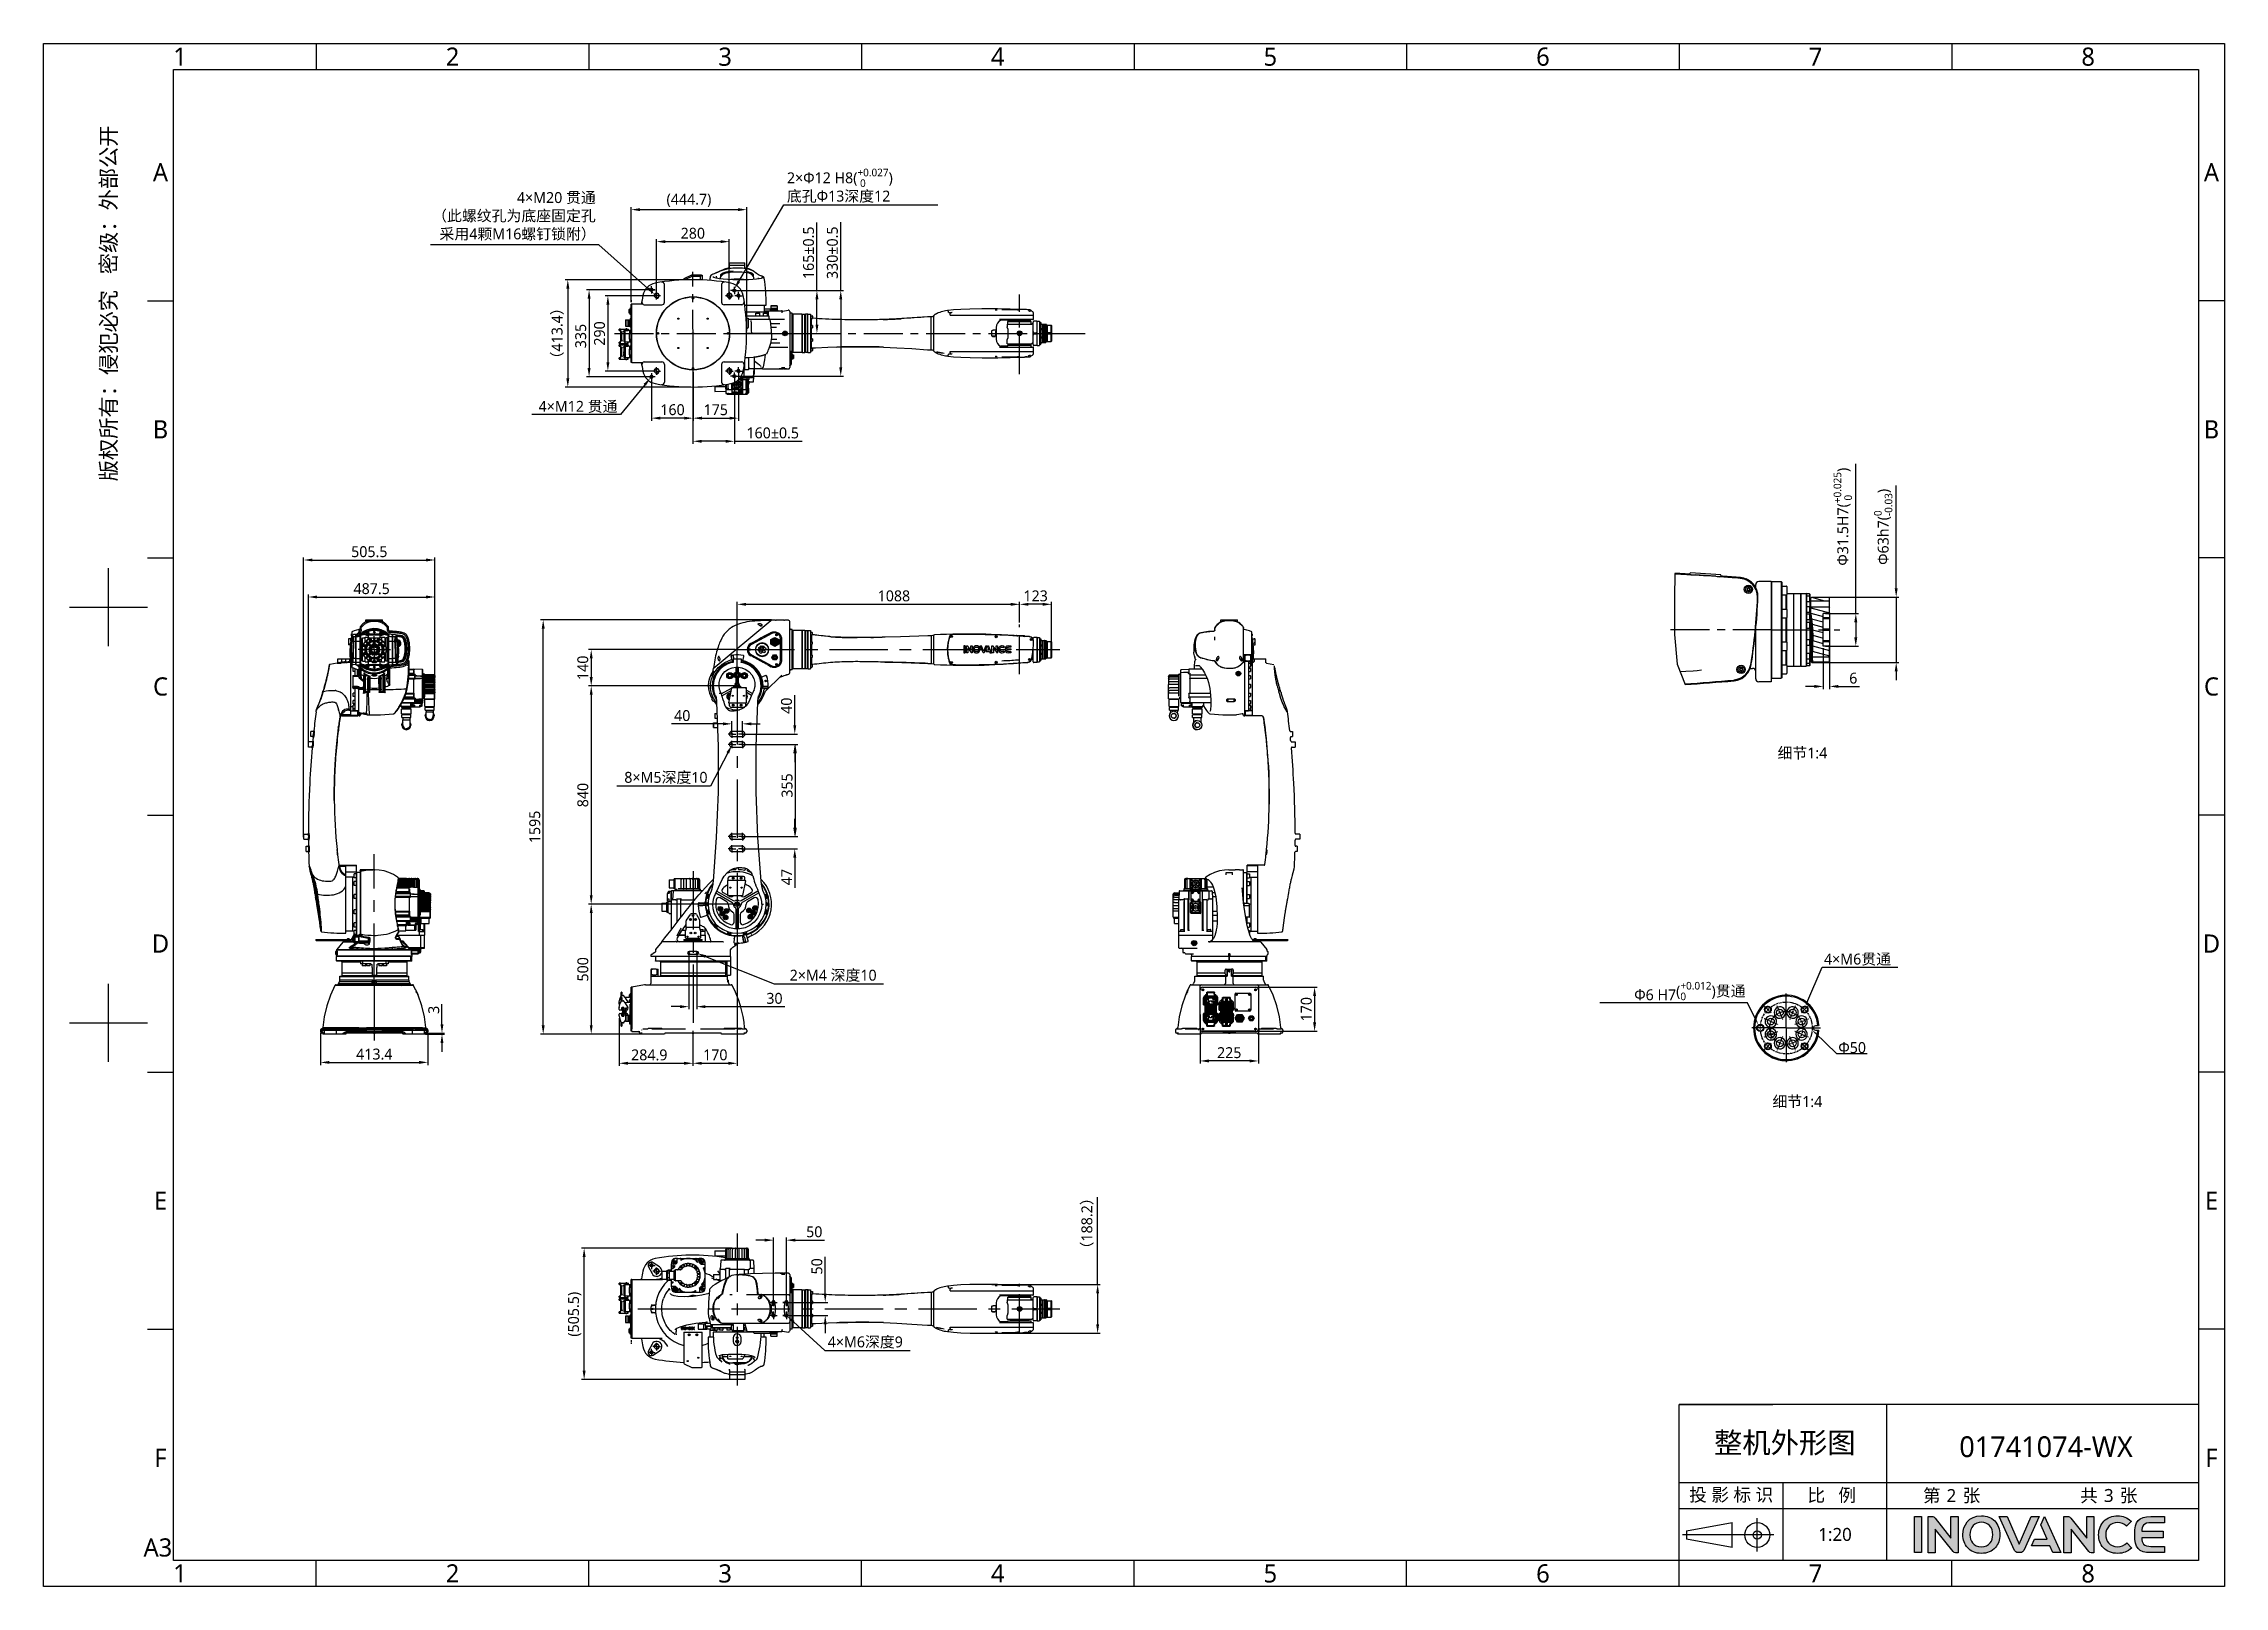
# Model space of a CAD drawing. Header units: millimetres. Extents: x 7426 to 8740, y 124 to 421.
# Drawn here: x 7879.7 to 8299.7, y 123.6 to 420.6 of the extents above; entities that cross this region are included whole.
import ezdxf
from ezdxf import colors
from ezdxf.entities.mleader import LeaderData, LeaderLine
from ezdxf.enums import TextEntityAlignment as Align
from ezdxf.math import Vec2, Vec3

# ---------------------------------------------------------------- set-up
doc = ezdxf.new("R2010")
doc.units = ezdxf.units.MM
doc.linetypes.add('CENTER', pattern=[0.6, 0.375, -0.075, 0.075, -0.075])
for name, color, linetype in [('BREP_1_DXF_CONTINUOUS_LINE', 7, 'Continuous'), ('BREP_2_DXF_CONTINUOUS_LINE', 7, 'Continuous'), ('BREP_3_DXF_CONTINUOUS_LINE', 7, 'Continuous'), ('BREP_4_DXF_CONTINUOUS_LINE', 7, 'Continuous'), ('BREP_5_DXF_CONTINUOUS_LINE', 7, 'Continuous'), ('BREP_6_DXF_CONTINUOUS_LINE', 7, 'Continuous'), ('BREP_7_DXF_CONTINUOUS_LINE', 7, 'Continuous'), ('BREP_8_DXF_CONTINUOUS_LINE', 7, 'Continuous'), ('中心线', 7, 'Continuous'), ('外形图', 7, 'Continuous'), ('多重引线', 7, 'Continuous'), ('尺寸标注', 7, 'Continuous'), ('模板', 7, 'Continuous')]:
    doc.layers.add(name, color=color, linetype=linetype)
doc.layers.add('logo-蓝色', color=7, linetype='Continuous', true_color=0x008ccf)
doc.styles.add('微软雅黑', font='msyh.ttc')
doc.dimstyles.new('尺寸标注_1_20比例', dxfattribs={"dimtxt": 2.1, "dimasz": 1.7, "dimexe": 0.5, "dimexo": 0.4, "dimgap": 0.5, "dimtad": 1, "dimdec": 1, "dimlfac": 20, "dimdsep": 46, "dimtxsty": '微软雅黑', "dimcen": 0.09, "dimadec": 0, "dimazin": 0, "dimtp": 0.01, "dimtm": 0.01, "dimtfac": 1, "dimtdec": 1, "dimtofl": 0, "dimtmove": 0, "dimatfit": 3, "dimfxl": 1, "dimtolj": 1, "dimarcsym": 0})

msp = doc.modelspace()

# ---------------------------------------------------------------- texts
at = {"layer": '外形图', "color": 0, "char_height": 2.1, "width": 86.346017, "attachment_point": 1, "style": '微软雅黑'}
for insert in [(8213.5909, 285.1122), (8212.6203, 218.0091)]:
    msp.add_mtext('细节1:4', dxfattribs=dict(at, insert=insert))

# ---------------------------------------------------------------- blocks, each defined once
blk = doc.blocks.new('图纸')
at = {"layer": 'logo-蓝色'}
h = blk.add_hatch(color=256, dxfattribs=at)
h.dxf.hatch_style = 1
edge = h.paths.add_edge_path()
edge.add_spline(control_points=[(8013.2, 154.8), (8013.2, 154.8), (8019.8, 154.8), (8019.8, 154.8), (8019.8, 154.8), (8019.8, 154.8), (8019.8, 188.2), (8019.8, 188.2), (8019.8, 188.2), (8019.8, 188.2), (8013.2, 188.2), (8013.2, 188.2), (8013.2, 188.2), (8013.2, 188.2), (8013.2, 154.8), (8013.2, 154.8)], knot_values=[0, 0, 0, 0, 0.25, 0.25, 0.25, 0.25, 0.5, 0.5, 0.5, 0.5, 0.75, 0.75, 0.75, 0.75, 1, 1, 1, 1], degree=3, periodic=1)
h = blk.add_hatch(color=256, dxfattribs=at)
h.dxf.hatch_style = 1
edge = h.paths.add_edge_path()
edge.add_spline(control_points=[(8046.9, 188.2), (8046.9, 188.2), (8046.9, 168.1), (8046.9, 168.1), (8046.9, 168.1), (8046.9, 168.1), (8032.2, 186.7), (8032.2, 186.7), (8032.2, 186.7), (8031.5, 187.6), (8030.5, 188.2), (8029.3, 188.2), (8029.3, 188.2), (8029.3, 188.2), (8025.7, 188.2), (8025.7, 188.2), (8025.7, 188.2), (8025.7, 188.2), (8025.7, 154.7), (8025.7, 154.7), (8025.7, 154.7), (8025.7, 154.7), (8032.4, 154.7), (8032.4, 154.7), (8032.4, 154.7), (8032.4, 154.7), (8032.4, 176.6), (8032.4, 176.6), (8032.4, 176.6), (8032.4, 176.6), (8048.9, 155.8), (8048.9, 155.8), (8048.9, 155.8), (8049.4, 155.1), (8050.1, 154.7), (8051, 154.7), (8051, 154.7), (8051, 154.7), (8053.6, 154.7), (8053.6, 154.7), (8053.6, 154.7), (8053.6, 154.7), (8053.6, 188.2), (8053.6, 188.2), (8053.6, 188.2), (8053.6, 188.2), (8046.9, 188.2), (8046.9, 188.2)], knot_values=[0, 0, 0, 0, 0.083333, 0.083333, 0.083333, 0.083333, 0.166667, 0.166667, 0.166667, 0.166667, 0.25, 0.25, 0.25, 0.25, 0.333333, 0.333333, 0.333333, 0.333333, 0.416667, 0.416667, 0.416667, 0.416667, 0.5, 0.5, 0.5, 0.5, 0.583333, 0.583333, 0.583333, 0.583333, 0.666667, 0.666667, 0.666667, 0.666667, 0.75, 0.75, 0.75, 0.75, 0.833333, 0.833333, 0.833333, 0.833333, 0.916667, 0.916667, 0.916667, 0.916667, 1, 1, 1, 1], degree=3, periodic=1)
h = blk.add_hatch(color=256, dxfattribs=at)
h.dxf.hatch_style = 1
edge = h.paths.add_edge_path(flags=16)
edge.add_spline(control_points=[(8067.5, 179.9), (8069.4, 181.8), (8072, 182.8), (8075, 182.8), (8075, 182.8), (8078.1, 182.8), (8080.6, 181.9), (8082.5, 180), (8082.5, 180), (8084.5, 177.9), (8085.7, 174.7), (8085.6, 171.3), (8085.6, 171.3), (8085.5, 165.9), (8082.7, 160.2), (8075, 160.2), (8075, 160.2), (8067.4, 160.2), (8064.5, 165.9), (8064.4, 171.2), (8064.4, 171.2), (8064.3, 174.6), (8065.5, 177.8), (8067.5, 179.9)], knot_values=[0, 0, 0, 0, 0.166667, 0.166667, 0.166667, 0.166667, 0.333333, 0.333333, 0.333333, 0.333333, 0.5, 0.5, 0.5, 0.5, 0.666667, 0.666667, 0.666667, 0.666667, 0.833333, 0.833333, 0.833333, 0.833333, 1, 1, 1, 1], degree=3, periodic=0)
edge = h.paths.add_edge_path()
edge.add_spline(control_points=[(8075, 188.9), (8063.2, 188.9), (8057.9, 179.8), (8057.9, 171.3), (8057.9, 171.3), (8057.9, 166.7), (8059.4, 162.5), (8062.1, 159.4), (8062.1, 159.4), (8065.1, 155.9), (8069.6, 154.1), (8075, 154.1), (8075, 154.1), (8080.4, 154.1), (8084.9, 155.9), (8088, 159.5), (8088, 159.5), (8090.6, 162.5), (8092.1, 166.8), (8092.2, 171.3), (8092.2, 171.3), (8092.2, 176.3), (8090.4, 180.9), (8087.3, 184.1), (8087.3, 184.1), (8084.2, 187.3), (8080, 188.9), (8075, 188.9)], knot_values=[0, 0, 0, 0, 0.142857, 0.142857, 0.142857, 0.142857, 0.285714, 0.285714, 0.285714, 0.285714, 0.428571, 0.428571, 0.428571, 0.428571, 0.571429, 0.571429, 0.571429, 0.571429, 0.714286, 0.714286, 0.714286, 0.714286, 0.857143, 0.857143, 0.857143, 0.857143, 1, 1, 1, 1], degree=3, periodic=0)
h = blk.add_hatch(color=256, dxfattribs=at)
h.dxf.hatch_style = 1
edge = h.paths.add_edge_path()
edge.add_spline(control_points=[(8120.9, 188.2), (8120.9, 188.2), (8110, 162.7), (8110, 162.7), (8110, 162.7), (8110, 162.7), (8099, 188.2), (8099, 188.2), (8099, 188.2), (8099, 188.2), (8091.6, 188.2), (8091.6, 188.2), (8091.6, 188.2), (8091.6, 188.2), (8105.6, 156.9), (8105.6, 156.9), (8105.6, 156.9), (8106.2, 155.7), (8107.5, 154.8), (8108.9, 154.8), (8108.9, 154.8), (8108.9, 154.8), (8108.9, 154.8), (8108.9, 154.8), (8108.9, 154.8), (8108.9, 154.8), (8111, 154.8), (8111, 154.8), (8111, 154.8), (8111, 154.8), (8111, 154.8), (8111, 154.8), (8111, 154.8), (8112.5, 154.8), (8113.7, 155.7), (8114.3, 156.9), (8114.3, 156.9), (8114.3, 156.9), (8128.3, 188.2), (8128.3, 188.2), (8128.3, 188.2), (8128.3, 188.2), (8120.9, 188.2), (8120.9, 188.2)], knot_values=[0, 0, 0, 0, 0.090909, 0.090909, 0.090909, 0.090909, 0.181818, 0.181818, 0.181818, 0.181818, 0.272727, 0.272727, 0.272727, 0.272727, 0.363636, 0.363636, 0.363636, 0.363636, 0.454545, 0.454545, 0.454545, 0.454545, 0.545455, 0.545455, 0.545455, 0.545455, 0.636364, 0.636364, 0.636364, 0.636364, 0.727273, 0.727273, 0.727273, 0.727273, 0.818182, 0.818182, 0.818182, 0.818182, 0.909091, 0.909091, 0.909091, 0.909091, 1, 1, 1, 1], degree=3, periodic=1)
h = blk.add_hatch(color=256, dxfattribs=at)
h.dxf.hatch_style = 1
edge = h.paths.add_edge_path()
edge.add_spline(control_points=[(8133.5, 188.2), (8133.5, 188.2), (8130, 180.4), (8130, 180.4), (8130, 180.4), (8130, 180.4), (8135.7, 167.2), (8135.7, 167.2), (8135.7, 167.2), (8135.7, 167.2), (8124.1, 167.2), (8124.1, 167.2), (8124.1, 167.2), (8124.1, 167.2), (8121.3, 161), (8121.3, 161), (8121.3, 161), (8121.3, 161), (8138.4, 161), (8138.4, 161), (8138.4, 161), (8138.4, 161), (8141.2, 154.8), (8141.2, 154.8), (8141.2, 154.8), (8141.2, 154.8), (8148.4, 154.8), (8148.4, 154.8), (8148.4, 154.8), (8148.4, 154.8), (8133.5, 188.2), (8133.5, 188.2)], knot_values=[0, 0, 0, 0, 0.125, 0.125, 0.125, 0.125, 0.25, 0.25, 0.25, 0.25, 0.375, 0.375, 0.375, 0.375, 0.5, 0.5, 0.5, 0.5, 0.625, 0.625, 0.625, 0.625, 0.75, 0.75, 0.75, 0.75, 0.875, 0.875, 0.875, 0.875, 1, 1, 1, 1], degree=3, periodic=1)
h = blk.add_hatch(color=256, dxfattribs=at)
h.dxf.hatch_style = 1
edge = h.paths.add_edge_path()
edge.add_spline(control_points=[(8172.4, 188.2), (8172.4, 188.2), (8172.4, 168.1), (8172.4, 168.1), (8172.4, 168.1), (8172.4, 168.1), (8157.7, 186.7), (8157.7, 186.7), (8157.7, 186.7), (8157, 187.6), (8156, 188.2), (8154.8, 188.2), (8154.8, 188.2), (8154.8, 188.2), (8151.2, 188.2), (8151.2, 188.2), (8151.2, 188.2), (8151.2, 188.2), (8151.2, 154.7), (8151.2, 154.7), (8151.2, 154.7), (8151.2, 154.7), (8157.9, 154.7), (8157.9, 154.7), (8157.9, 154.7), (8157.9, 154.7), (8157.9, 176.6), (8157.9, 176.6), (8157.9, 176.6), (8157.9, 176.6), (8174.4, 155.8), (8174.4, 155.8), (8174.4, 155.8), (8174.9, 155.1), (8175.6, 154.7), (8176.5, 154.7), (8176.5, 154.7), (8176.5, 154.7), (8179.1, 154.7), (8179.1, 154.7), (8179.1, 154.7), (8179.1, 154.7), (8179.1, 188.2), (8179.1, 188.2), (8179.1, 188.2), (8179.1, 188.2), (8172.4, 188.2), (8172.4, 188.2)], knot_values=[0, 0, 0, 0, 0.083333, 0.083333, 0.083333, 0.083333, 0.166667, 0.166667, 0.166667, 0.166667, 0.25, 0.25, 0.25, 0.25, 0.333333, 0.333333, 0.333333, 0.333333, 0.416667, 0.416667, 0.416667, 0.416667, 0.5, 0.5, 0.5, 0.5, 0.583333, 0.583333, 0.583333, 0.583333, 0.666667, 0.666667, 0.666667, 0.666667, 0.75, 0.75, 0.75, 0.75, 0.833333, 0.833333, 0.833333, 0.833333, 0.916667, 0.916667, 0.916667, 0.916667, 1, 1, 1, 1], degree=3, periodic=1)
h = blk.add_hatch(color=256, dxfattribs=at)
h.dxf.hatch_style = 1
edge = h.paths.add_edge_path()
edge.add_spline(control_points=[(8209.2, 163.6), (8207.2, 161.6), (8204.1, 160.3), (8201.1, 160.3), (8201.1, 160.3), (8193, 160.3), (8190, 166), (8190, 171.3), (8190, 171.3), (8189.9, 174.5), (8191.1, 177.5), (8193.1, 179.5), (8193.1, 179.5), (8195.1, 181.5), (8197.8, 182.5), (8201.1, 182.5), (8201.1, 182.5), (8204.1, 182.5), (8206.9, 181.5), (8208.9, 179.5), (8208.9, 179.5), (8208.9, 179.5), (8209.1, 179.3), (8209.1, 179.3), (8209.1, 179.3), (8209.1, 179.3), (8213.5, 183.6), (8213.5, 183.6), (8213.5, 183.6), (8213.5, 183.6), (8213.4, 183.8), (8213.4, 183.8), (8213.4, 183.8), (8210, 187.1), (8205.7, 188.9), (8201.1, 188.9), (8201.1, 188.9), (8195.9, 188.9), (8191.5, 187.2), (8188.3, 184), (8188.3, 184), (8185.2, 180.8), (8183.4, 176.2), (8183.4, 171.3), (8183.4, 171.3), (8183.4, 166.7), (8184.9, 162.5), (8187.6, 159.4), (8187.6, 159.4), (8190.8, 155.9), (8195.4, 154.1), (8201.1, 154.1), (8201.1, 154.1), (8206.1, 154.1), (8210.5, 155.8), (8213.8, 159), (8213.8, 159), (8213.8, 159), (8213.9, 159.2), (8213.9, 159.2), (8213.9, 159.2), (8213.9, 159.2), (8209.4, 163.8), (8209.4, 163.8), (8209.4, 163.8), (8209.4, 163.8), (8209.2, 163.6), (8209.2, 163.6)], knot_values=[0, 0, 0, 0, 0.058824, 0.058824, 0.058824, 0.058824, 0.117647, 0.117647, 0.117647, 0.117647, 0.176471, 0.176471, 0.176471, 0.176471, 0.235294, 0.235294, 0.235294, 0.235294, 0.294118, 0.294118, 0.294118, 0.294118, 0.352941, 0.352941, 0.352941, 0.352941, 0.411765, 0.411765, 0.411765, 0.411765, 0.470588, 0.470588, 0.470588, 0.470588, 0.529412, 0.529412, 0.529412, 0.529412, 0.588235, 0.588235, 0.588235, 0.588235, 0.647059, 0.647059, 0.647059, 0.647059, 0.705882, 0.705882, 0.705882, 0.705882, 0.764706, 0.764706, 0.764706, 0.764706, 0.823529, 0.823529, 0.823529, 0.823529, 0.882353, 0.882353, 0.882353, 0.882353, 0.941176, 0.941176, 0.941176, 0.941176, 1, 1, 1, 1], degree=3, periodic=0)
h = blk.add_hatch(color=256, dxfattribs=at)
h.dxf.hatch_style = 1
edge = h.paths.add_edge_path()
edge.add_spline(control_points=[(8231.8, 182.4), (8231.8, 182.4), (8244.3, 182.4), (8244.3, 182.4), (8244.3, 182.4), (8244.3, 182.4), (8244.3, 188.2), (8244.3, 188.2), (8244.3, 188.2), (8244.3, 188.2), (8231.7, 188.2), (8231.7, 188.2), (8231.7, 188.2), (8220, 188.2), (8216.8, 183.7), (8216.8, 171.9), (8216.8, 171.9), (8216.8, 171.9), (8216.8, 171.5), (8216.8, 171.5), (8216.8, 171.5), (8216.8, 171.5), (8216.8, 171.5), (8216.8, 171.5), (8216.8, 171.5), (8216.8, 171.5), (8216.8, 171.5), (8216.8, 171.5), (8216.8, 171.5), (8216.8, 171.5), (8216.8, 171.5), (8216.8, 171.5), (8216.8, 171.5), (8216.8, 171.5), (8216.8, 171), (8216.8, 171), (8216.8, 171), (8216.8, 159.2), (8220, 154.8), (8231.7, 154.8), (8231.7, 154.8), (8231.7, 154.8), (8244.3, 154.8), (8244.3, 154.8), (8244.3, 154.8), (8244.3, 154.8), (8244.3, 160.6), (8244.3, 160.6), (8244.3, 160.6), (8244.3, 160.6), (8231.8, 160.6), (8231.8, 160.6), (8231.8, 160.6), (8228.8, 160.6), (8226.4, 161.1), (8225, 162.7), (8225, 162.7), (8223.9, 164), (8223.4, 166), (8223.3, 168.4), (8223.3, 168.4), (8223.3, 168.4), (8243.2, 168.4), (8243.2, 168.4), (8243.2, 168.4), (8243.2, 168.4), (8243.2, 171.5), (8243.2, 171.5), (8243.2, 171.5), (8243.2, 171.5), (8243.2, 174.6), (8243.2, 174.6), (8243.2, 174.6), (8243.2, 174.6), (8223.3, 174.6), (8223.3, 174.6), (8223.3, 174.6), (8223.4, 176.9), (8223.9, 178.9), (8225, 180.2), (8225, 180.2), (8226.4, 181.8), (8228.8, 182.4), (8231.8, 182.4)], knot_values=[0, 0, 0, 0, 0.047619, 0.047619, 0.047619, 0.047619, 0.095238, 0.095238, 0.095238, 0.095238, 0.142857, 0.142857, 0.142857, 0.142857, 0.190476, 0.190476, 0.190476, 0.190476, 0.238095, 0.238095, 0.238095, 0.238095, 0.285714, 0.285714, 0.285714, 0.285714, 0.333333, 0.333333, 0.333333, 0.333333, 0.380952, 0.380952, 0.380952, 0.380952, 0.428571, 0.428571, 0.428571, 0.428571, 0.47619, 0.47619, 0.47619, 0.47619, 0.52381, 0.52381, 0.52381, 0.52381, 0.571429, 0.571429, 0.571429, 0.571429, 0.619048, 0.619048, 0.619048, 0.619048, 0.666667, 0.666667, 0.666667, 0.666667, 0.714286, 0.714286, 0.714286, 0.714286, 0.761905, 0.761905, 0.761905, 0.761905, 0.809524, 0.809524, 0.809524, 0.809524, 0.857143, 0.857143, 0.857143, 0.857143, 0.904762, 0.904762, 0.904762, 0.904762, 0.952381, 0.952381, 0.952381, 0.952381, 1, 1, 1, 1], degree=3, periodic=0)
at = {"color": 2}
for p, q in [((6535.7, 1549.2), (6535.7, 1525.2)), ((6787.7, 1549.2), (6787.7, 1525.2)), ((7039.7, 1549.2), (7039.7, 1525.2)), ((7291.7, 1549.2), (7291.7, 1525.2)), ((7543.7, 1549.2), (7543.7, 1525.2)), ((7795.7, 1549.2), (7795.7, 1525.2)), ((8047.7, 1549.2), (8047.7, 1525.2)), ((6379.7, 1311.6), (6403.7, 1311.6)), ((8299.7, 1311.6), (8275.7, 1311.6)), ((6379.7, 1074), (6403.7, 1074)), ((8299.7, 1074), (8275.7, 1074)), ((6343.7, 992.4), (6343.7, 1064.4)), ((6307.7, 1028.4), (6379.7, 1028.4)), ((6379.7, 836.4), (6403.7, 836.4)), ((8299.7, 836.4), (8275.7, 836.4)), ((6343.7, 608.4), (6343.7, 680.4)), ((6307.7, 644.4), (6379.7, 644.4)), ((6379.7, 598.8), (6403.7, 598.8)), ((8299.7, 598.8), (8275.7, 598.8)), ((6379.7, 361.2), (6403.7, 361.2)), ((8299.7, 361.2), (8275.7, 361.2)), ((8275.7, 291.6), (7795.7, 291.6)), ((7795.7, 147.6), (7795.7, 291.6)), ((7795.7, 291.6), (7882.1, 291.6)), ((7987.7, 147.6), (7987.7, 291.6)), ((7795.7, 147.6), (7795.7, 219.6)), ((7795.7, 219.6), (7882.1, 219.6)), ((7795.7, 219.6), (8275.7, 219.6)), ((7891.7, 147.6), (7891.7, 219.6)), ((7795.7, 195.6), (7987.7, 195.6)), ((7802.5, 175), (7844.7, 182.6)), ((7844.7, 159.6), (7844.7, 182.6)), ((7867.8, 155.8), (7867.8, 186.5)), ((7883.1, 171.1), (7798.6, 171.1)), ((7802.5, 175), (7802.5, 167.3)), ((7844.7, 159.6), (7802.5, 167.3)), ((6535.7, 123.6), (6535.7, 147.6)), ((6787.7, 123.6), (6787.7, 147.6)), ((7039.7, 123.6), (7039.7, 147.6)), ((7291.7, 123.6), (7291.7, 147.6)), ((7543.7, 123.6), (7543.7, 147.6)), ((7795.7, 123.6), (7795.7, 147.6)), ((8047.7, 123.6), (8047.7, 147.6))]:
    blk.add_line(p, q, dxfattribs=at)
for points in [[(6283.7, 123.6), (6283.7, 1549.2), (8299.7, 1549.2), (8299.7, 123.6)], [(6403.7, 147.6), (6403.7, 1525.2), (8275.7, 1525.2), (8275.7, 147.6)], [(7987.7, 195.6), (8275.7, 195.6), (8275.7, 147.6), (7987.7, 147.6)]]:
    blk.add_lwpolyline(points, close=True, dxfattribs=at)
for radius in [11.5, 3.84]:
    blk.add_circle((7867.8, 171.1), radius, dxfattribs=at)
at = {"layer": 'logo-蓝色'}
for points, knots in [([(8013.2, 154.8), (8013.2, 154.8), (8019.8, 154.8), (8019.8, 154.8), (8019.8, 154.8), (8019.8, 154.8), (8019.8, 188.2), (8019.8, 188.2), (8019.8, 188.2), (8019.8, 188.2), (8013.2, 188.2), (8013.2, 188.2), (8013.2, 188.2), (8013.2, 188.2), (8013.2, 154.8), (8013.2, 154.8)], [0, 0, 0, 0, 0.25, 0.25, 0.25, 0.25, 0.5, 0.5, 0.5, 0.5, 0.75, 0.75, 0.75, 0.75, 1, 1, 1, 1]), ([(8046.9, 188.2), (8046.9, 188.2), (8046.9, 168.1), (8046.9, 168.1), (8046.9, 168.1), (8046.9, 168.1), (8032.2, 186.7), (8032.2, 186.7), (8032.2, 186.7), (8031.5, 187.6), (8030.5, 188.2), (8029.3, 188.2), (8029.3, 188.2), (8029.3, 188.2), (8025.7, 188.2), (8025.7, 188.2), (8025.7, 188.2), (8025.7, 188.2), (8025.7, 154.7), (8025.7, 154.7), (8025.7, 154.7), (8025.7, 154.7), (8032.4, 154.7), (8032.4, 154.7), (8032.4, 154.7), (8032.4, 154.7), (8032.4, 176.6), (8032.4, 176.6), (8032.4, 176.6), (8032.4, 176.6), (8048.9, 155.8), (8048.9, 155.8), (8048.9, 155.8), (8049.4, 155.1), (8050.1, 154.7), (8051, 154.7), (8051, 154.7), (8051, 154.7), (8053.6, 154.7), (8053.6, 154.7), (8053.6, 154.7), (8053.6, 154.7), (8053.6, 188.2), (8053.6, 188.2), (8053.6, 188.2), (8053.6, 188.2), (8046.9, 188.2), (8046.9, 188.2)], [0, 0, 0, 0, 0.083333, 0.083333, 0.083333, 0.083333, 0.166667, 0.166667, 0.166667, 0.166667, 0.25, 0.25, 0.25, 0.25, 0.333333, 0.333333, 0.333333, 0.333333, 0.416667, 0.416667, 0.416667, 0.416667, 0.5, 0.5, 0.5, 0.5, 0.583333, 0.583333, 0.583333, 0.583333, 0.666667, 0.666667, 0.666667, 0.666667, 0.75, 0.75, 0.75, 0.75, 0.833333, 0.833333, 0.833333, 0.833333, 0.916667, 0.916667, 0.916667, 0.916667, 1, 1, 1, 1]), ([(8075, 188.9), (8063.2, 188.9), (8057.9, 179.8), (8057.9, 171.3), (8057.9, 171.3), (8057.9, 166.7), (8059.4, 162.5), (8062.1, 159.4), (8062.1, 159.4), (8065.1, 155.9), (8069.6, 154.1), (8075, 154.1), (8075, 154.1), (8080.4, 154.1), (8084.9, 155.9), (8088, 159.5), (8088, 159.5), (8090.6, 162.5), (8092.1, 166.8), (8092.2, 171.3), (8092.2, 171.3), (8092.2, 176.3), (8090.4, 180.9), (8087.3, 184.1), (8087.3, 184.1), (8084.2, 187.3), (8080, 188.9), (8075, 188.9)], [0, 0, 0, 0, 0.142857, 0.142857, 0.142857, 0.142857, 0.285714, 0.285714, 0.285714, 0.285714, 0.428571, 0.428571, 0.428571, 0.428571, 0.571429, 0.571429, 0.571429, 0.571429, 0.714286, 0.714286, 0.714286, 0.714286, 0.857143, 0.857143, 0.857143, 0.857143, 1, 1, 1, 1]), ([(8067.5, 179.9), (8069.4, 181.8), (8072, 182.8), (8075, 182.8), (8075, 182.8), (8078.1, 182.8), (8080.6, 181.9), (8082.5, 180), (8082.5, 180), (8084.5, 177.9), (8085.7, 174.7), (8085.6, 171.3), (8085.6, 171.3), (8085.5, 165.9), (8082.7, 160.2), (8075, 160.2), (8075, 160.2), (8067.4, 160.2), (8064.5, 165.9), (8064.4, 171.2), (8064.4, 171.2), (8064.3, 174.6), (8065.5, 177.8), (8067.5, 179.9)], [0, 0, 0, 0, 0.166667, 0.166667, 0.166667, 0.166667, 0.333333, 0.333333, 0.333333, 0.333333, 0.5, 0.5, 0.5, 0.5, 0.666667, 0.666667, 0.666667, 0.666667, 0.833333, 0.833333, 0.833333, 0.833333, 1, 1, 1, 1]), ([(8120.9, 188.2), (8120.9, 188.2), (8110, 162.7), (8110, 162.7), (8110, 162.7), (8110, 162.7), (8099, 188.2), (8099, 188.2), (8099, 188.2), (8099, 188.2), (8091.6, 188.2), (8091.6, 188.2), (8091.6, 188.2), (8091.6, 188.2), (8105.6, 156.9), (8105.6, 156.9), (8105.6, 156.9), (8106.2, 155.7), (8107.5, 154.8), (8108.9, 154.8), (8108.9, 154.8), (8108.9, 154.8), (8108.9, 154.8), (8108.9, 154.8), (8108.9, 154.8), (8108.9, 154.8), (8111, 154.8), (8111, 154.8), (8111, 154.8), (8111, 154.8), (8111, 154.8), (8111, 154.8), (8111, 154.8), (8112.5, 154.8), (8113.7, 155.7), (8114.3, 156.9), (8114.3, 156.9), (8114.3, 156.9), (8128.3, 188.2), (8128.3, 188.2), (8128.3, 188.2), (8128.3, 188.2), (8120.9, 188.2), (8120.9, 188.2)], [0, 0, 0, 0, 0.090909, 0.090909, 0.090909, 0.090909, 0.181818, 0.181818, 0.181818, 0.181818, 0.272727, 0.272727, 0.272727, 0.272727, 0.363636, 0.363636, 0.363636, 0.363636, 0.454545, 0.454545, 0.454545, 0.454545, 0.545455, 0.545455, 0.545455, 0.545455, 0.636364, 0.636364, 0.636364, 0.636364, 0.727273, 0.727273, 0.727273, 0.727273, 0.818182, 0.818182, 0.818182, 0.818182, 0.909091, 0.909091, 0.909091, 0.909091, 1, 1, 1, 1]), ([(8133.5, 188.2), (8133.5, 188.2), (8130, 180.4), (8130, 180.4), (8130, 180.4), (8130, 180.4), (8135.7, 167.2), (8135.7, 167.2), (8135.7, 167.2), (8135.7, 167.2), (8124.1, 167.2), (8124.1, 167.2), (8124.1, 167.2), (8124.1, 167.2), (8121.3, 161), (8121.3, 161), (8121.3, 161), (8121.3, 161), (8138.4, 161), (8138.4, 161), (8138.4, 161), (8138.4, 161), (8141.2, 154.8), (8141.2, 154.8), (8141.2, 154.8), (8141.2, 154.8), (8148.4, 154.8), (8148.4, 154.8), (8148.4, 154.8), (8148.4, 154.8), (8133.5, 188.2), (8133.5, 188.2)], [0, 0, 0, 0, 0.125, 0.125, 0.125, 0.125, 0.25, 0.25, 0.25, 0.25, 0.375, 0.375, 0.375, 0.375, 0.5, 0.5, 0.5, 0.5, 0.625, 0.625, 0.625, 0.625, 0.75, 0.75, 0.75, 0.75, 0.875, 0.875, 0.875, 0.875, 1, 1, 1, 1]), ([(8172.4, 188.2), (8172.4, 188.2), (8172.4, 168.1), (8172.4, 168.1), (8172.4, 168.1), (8172.4, 168.1), (8157.7, 186.7), (8157.7, 186.7), (8157.7, 186.7), (8157, 187.6), (8156, 188.2), (8154.8, 188.2), (8154.8, 188.2), (8154.8, 188.2), (8151.2, 188.2), (8151.2, 188.2), (8151.2, 188.2), (8151.2, 188.2), (8151.2, 154.7), (8151.2, 154.7), (8151.2, 154.7), (8151.2, 154.7), (8157.9, 154.7), (8157.9, 154.7), (8157.9, 154.7), (8157.9, 154.7), (8157.9, 176.6), (8157.9, 176.6), (8157.9, 176.6), (8157.9, 176.6), (8174.4, 155.8), (8174.4, 155.8), (8174.4, 155.8), (8174.9, 155.1), (8175.6, 154.7), (8176.5, 154.7), (8176.5, 154.7), (8176.5, 154.7), (8179.1, 154.7), (8179.1, 154.7), (8179.1, 154.7), (8179.1, 154.7), (8179.1, 188.2), (8179.1, 188.2), (8179.1, 188.2), (8179.1, 188.2), (8172.4, 188.2), (8172.4, 188.2)], [0, 0, 0, 0, 0.083333, 0.083333, 0.083333, 0.083333, 0.166667, 0.166667, 0.166667, 0.166667, 0.25, 0.25, 0.25, 0.25, 0.333333, 0.333333, 0.333333, 0.333333, 0.416667, 0.416667, 0.416667, 0.416667, 0.5, 0.5, 0.5, 0.5, 0.583333, 0.583333, 0.583333, 0.583333, 0.666667, 0.666667, 0.666667, 0.666667, 0.75, 0.75, 0.75, 0.75, 0.833333, 0.833333, 0.833333, 0.833333, 0.916667, 0.916667, 0.916667, 0.916667, 1, 1, 1, 1]), ([(8209.2, 163.6), (8207.2, 161.6), (8204.1, 160.3), (8201.1, 160.3), (8201.1, 160.3), (8193, 160.3), (8190, 166), (8190, 171.3), (8190, 171.3), (8189.9, 174.5), (8191.1, 177.5), (8193.1, 179.5), (8193.1, 179.5), (8195.1, 181.5), (8197.8, 182.5), (8201.1, 182.5), (8201.1, 182.5), (8204.1, 182.5), (8206.9, 181.5), (8208.9, 179.5), (8208.9, 179.5), (8208.9, 179.5), (8209.1, 179.3), (8209.1, 179.3), (8209.1, 179.3), (8209.1, 179.3), (8213.5, 183.6), (8213.5, 183.6), (8213.5, 183.6), (8213.5, 183.6), (8213.4, 183.8), (8213.4, 183.8), (8213.4, 183.8), (8210, 187.1), (8205.7, 188.9), (8201.1, 188.9), (8201.1, 188.9), (8195.9, 188.9), (8191.5, 187.2), (8188.3, 184), (8188.3, 184), (8185.2, 180.8), (8183.4, 176.2), (8183.4, 171.3), (8183.4, 171.3), (8183.4, 166.7), (8184.9, 162.5), (8187.6, 159.4), (8187.6, 159.4), (8190.8, 155.9), (8195.4, 154.1), (8201.1, 154.1), (8201.1, 154.1), (8206.1, 154.1), (8210.5, 155.8), (8213.8, 159), (8213.8, 159), (8213.8, 159), (8213.9, 159.2), (8213.9, 159.2), (8213.9, 159.2), (8213.9, 159.2), (8209.4, 163.8), (8209.4, 163.8), (8209.4, 163.8), (8209.4, 163.8), (8209.2, 163.6), (8209.2, 163.6)], [0, 0, 0, 0, 0.058824, 0.058824, 0.058824, 0.058824, 0.117647, 0.117647, 0.117647, 0.117647, 0.176471, 0.176471, 0.176471, 0.176471, 0.235294, 0.235294, 0.235294, 0.235294, 0.294118, 0.294118, 0.294118, 0.294118, 0.352941, 0.352941, 0.352941, 0.352941, 0.411765, 0.411765, 0.411765, 0.411765, 0.470588, 0.470588, 0.470588, 0.470588, 0.529412, 0.529412, 0.529412, 0.529412, 0.588235, 0.588235, 0.588235, 0.588235, 0.647059, 0.647059, 0.647059, 0.647059, 0.705882, 0.705882, 0.705882, 0.705882, 0.764706, 0.764706, 0.764706, 0.764706, 0.823529, 0.823529, 0.823529, 0.823529, 0.882353, 0.882353, 0.882353, 0.882353, 0.941176, 0.941176, 0.941176, 0.941176, 1, 1, 1, 1]), ([(8231.8, 182.4), (8231.8, 182.4), (8244.3, 182.4), (8244.3, 182.4), (8244.3, 182.4), (8244.3, 182.4), (8244.3, 188.2), (8244.3, 188.2), (8244.3, 188.2), (8244.3, 188.2), (8231.7, 188.2), (8231.7, 188.2), (8231.7, 188.2), (8220, 188.2), (8216.8, 183.7), (8216.8, 171.9), (8216.8, 171.9), (8216.8, 171.9), (8216.8, 171.5), (8216.8, 171.5), (8216.8, 171.5), (8216.8, 171.5), (8216.8, 171.5), (8216.8, 171.5), (8216.8, 171.5), (8216.8, 171.5), (8216.8, 171.5), (8216.8, 171.5), (8216.8, 171.5), (8216.8, 171.5), (8216.8, 171.5), (8216.8, 171.5), (8216.8, 171.5), (8216.8, 171.5), (8216.8, 171), (8216.8, 171), (8216.8, 171), (8216.8, 159.2), (8220, 154.8), (8231.7, 154.8), (8231.7, 154.8), (8231.7, 154.8), (8244.3, 154.8), (8244.3, 154.8), (8244.3, 154.8), (8244.3, 154.8), (8244.3, 160.6), (8244.3, 160.6), (8244.3, 160.6), (8244.3, 160.6), (8231.8, 160.6), (8231.8, 160.6), (8231.8, 160.6), (8228.8, 160.6), (8226.4, 161.1), (8225, 162.7), (8225, 162.7), (8223.9, 164), (8223.4, 166), (8223.3, 168.4), (8223.3, 168.4), (8223.3, 168.4), (8243.2, 168.4), (8243.2, 168.4), (8243.2, 168.4), (8243.2, 168.4), (8243.2, 171.5), (8243.2, 171.5), (8243.2, 171.5), (8243.2, 171.5), (8243.2, 174.6), (8243.2, 174.6), (8243.2, 174.6), (8243.2, 174.6), (8223.3, 174.6), (8223.3, 174.6), (8223.3, 174.6), (8223.4, 176.9), (8223.9, 178.9), (8225, 180.2), (8225, 180.2), (8226.4, 181.8), (8228.8, 182.4), (8231.8, 182.4)], [0, 0, 0, 0, 0.047619, 0.047619, 0.047619, 0.047619, 0.095238, 0.095238, 0.095238, 0.095238, 0.142857, 0.142857, 0.142857, 0.142857, 0.190476, 0.190476, 0.190476, 0.190476, 0.238095, 0.238095, 0.238095, 0.238095, 0.285714, 0.285714, 0.285714, 0.285714, 0.333333, 0.333333, 0.333333, 0.333333, 0.380952, 0.380952, 0.380952, 0.380952, 0.428571, 0.428571, 0.428571, 0.428571, 0.47619, 0.47619, 0.47619, 0.47619, 0.52381, 0.52381, 0.52381, 0.52381, 0.571429, 0.571429, 0.571429, 0.571429, 0.619048, 0.619048, 0.619048, 0.619048, 0.666667, 0.666667, 0.666667, 0.666667, 0.714286, 0.714286, 0.714286, 0.714286, 0.761905, 0.761905, 0.761905, 0.761905, 0.809524, 0.809524, 0.809524, 0.809524, 0.857143, 0.857143, 0.857143, 0.857143, 0.904762, 0.904762, 0.904762, 0.904762, 0.952381, 0.952381, 0.952381, 0.952381, 1, 1, 1, 1])]:
    blk.add_open_spline(points, degree=3, knots=knots, dxfattribs=at)
at = {"color": 2, "style": '微软雅黑'}
for s, height, p in [('1', 16.8, (6409.7, 1537.2)), ('2', 16.8, (6661.7, 1537.2)), ('3', 16.8, (6913.7, 1537.2)), ('4', 16.8, (7165.7, 1537.2)), ('5', 16.8, (7417.7, 1537.2)), ('6', 16.8, (7669.7, 1537.2)), ('7', 16.8, (7921.7, 1537.2)), ('8', 16.8, (8173.7, 1537.2)), ('A', 16.8, (6391.7, 1430.4)), ('A', 16.8, (8287.7, 1430.4)), ('B', 16.8, (6391.7, 1192.8)), ('B', 16.8, (8287.7, 1192.8)), ('C', 16.8, (6391.7, 955.2)), ('C', 16.8, (8287.7, 955.2)), ('D', 16.8, (6391.7, 717.6)), ('D', 16.8, (8287.7, 717.6)), ('E', 16.8, (6391.7, 480)), ('E', 16.8, (8287.7, 480)), ('F', 16.8, (6391.7, 242.4)), ('F', 16.8, (8287.7, 242.4)), ('投 影 标 识', 12, (7843.7, 208.2)), ('比   例', 12, (7936.7, 207.9)), ('第     张', 12, (8047.5, 207.6)), ('共     张', 12, (8192.8, 207.6)), ('A3', 16.8, (6389.3, 159.6)), ('1', 16.8, (6409.7, 135.6)), ('2', 16.8, (6661.7, 135.6)), ('3', 16.8, (6913.7, 135.6)), ('4', 16.8, (7165.7, 135.6)), ('5', 16.8, (7417.7, 135.6)), ('6', 16.8, (7669.7, 135.6)), ('7', 16.8, (7921.7, 135.6)), ('8', 16.8, (8173.7, 135.6))]:
    blk.add_text(s, height=height, dxfattribs=at).set_placement(p, align=Align.MIDDLE_CENTER)
blk.add_text('版权所有：侵犯必究   密级：外部公开', height=14.4, rotation=90, dxfattribs=at).set_placement((6343.7, 1309.2), align=Align.MIDDLE_CENTER)
blk.add_attdef('整机外形图', text='', height=19.2, dxfattribs=at).set_placement((7893.3, 256.6), align=Align.MIDDLE)
at = {"color": 7, "style": '微软雅黑'}
for tag, height, p in [('编号', 19.2, (8134.8, 252.7)), ('比例', 12, (7939.7, 171.6))]:
    blk.add_attdef(tag, text='', height=height, dxfattribs=at).set_placement(p, align=Align.MIDDLE)
at = {"style": '微软雅黑'}
for tag, p in [('当前页', (8047.3, 207.6)), ('总页数', (8192.8, 207.6))]:
    blk.add_attdef(tag, text='', height=12, dxfattribs=at).set_placement(p, align=Align.MIDDLE)
blk = doc.blocks.new('*D979')
at = {"layer": 'Defpoints', "color": 0}
for p in [(7990.48, 233.44), (8004.72, 230.36), (8004.72, 224.32)]:
    blk.add_point(p, dxfattribs=at)
at = {"layer": '尺寸标注', "color": 0, "linetype": 'Continuous', "lineweight": -2}
for p, q in [((7990.48, 233.04), (7990.48, 223.82)), ((8004.72, 229.96), (8004.72, 223.82)), ((7992.18, 224.32), (8003.02, 224.32))]:
    blk.add_line(p, q, dxfattribs=at)
at = {"layer": '尺寸标注', "color": 0}
for points in [[(7992.18, 224.61), (7992.18, 224.04), (7990.48, 224.32)], [(8003.02, 224.04), (8003.02, 224.61), (8004.72, 224.32)]]:
    blk.add_solid(points, dxfattribs=at)
at = {"layer": '尺寸标注', "color": 0, "insert": (7996.3, 226.99), "char_height": 2.1, "attachment_point": 2, "style": '微软雅黑'}
blk.add_mtext('\\A1;\\A1;284.9', dxfattribs=at)
blk = doc.blocks.new('*D980')
at = {"layer": 'Defpoints', "color": 0}
for p in [(7983.76, 188.72), (8012.65, 188.72), (8014.72, 163.44)]:
    blk.add_point(p, dxfattribs=at)
at = {"layer": '尺寸标注', "color": 0, "linetype": 'Continuous', "lineweight": -2}
for p, q in [((8012.25, 188.72), (7983.26, 188.72)), ((7983.76, 165.14), (7983.76, 187.02)), ((8014.32, 163.44), (7983.26, 163.44))]:
    blk.add_line(p, q, dxfattribs=at)
at = {"layer": '尺寸标注', "color": 0}
for points in [[(7984.04, 187.02), (7983.47, 187.02), (7983.76, 188.72)], [(7983.47, 165.14), (7984.04, 165.14), (7983.76, 163.44)]]:
    blk.add_solid(points, dxfattribs=at)
at = {"layer": '尺寸标注', "color": 0, "insert": (7980.65, 176.01), "char_height": 2.1, "attachment_point": 2, "rotation": 90, "style": '微软雅黑'}
blk.add_mtext('\\A1;\\A1;(505.5)', dxfattribs=at)
blk = doc.blocks.new('*D981')
at = {"layer": 'Defpoints', "color": 0}
for p in [(8022.73, 190.27), (8020.23, 177.21), (8022.73, 177.19)]:
    blk.add_point(p, dxfattribs=at)
at = {"layer": '尺寸标注', "color": 0, "linetype": 'Continuous', "lineweight": -2}
for p, q in [((8018.53, 190.27), (8016.83, 190.27)), ((8020.23, 177.61), (8020.23, 190.77)), ((8022.73, 177.59), (8022.73, 190.77)), ((8024.43, 190.27), (8030.03, 190.27))]:
    blk.add_line(p, q, dxfattribs=at)
at = {"layer": '尺寸标注', "color": 0}
for points in [[(8018.53, 189.99), (8018.53, 190.56), (8020.23, 190.27)], [(8024.43, 190.56), (8024.43, 189.99), (8022.73, 190.27)]]:
    blk.add_solid(points, dxfattribs=at)
at = {"layer": '尺寸标注', "color": 0, "insert": (8028.08, 192.94), "char_height": 2.1, "attachment_point": 2, "style": '微软雅黑'}
blk.add_mtext('\\A1;\\A1;50', dxfattribs=at)
blk = doc.blocks.new('*D982')
at = {"layer": 'Defpoints', "color": 0}
for p in [(8021.64, 178.29), (8021.61, 175.79), (8030.19, 175.79)]:
    blk.add_point(p, dxfattribs=at)
at = {"layer": '尺寸标注', "color": 0, "linetype": 'Continuous', "lineweight": -2}
for p, q in [((8030.19, 179.99), (8030.19, 187.07)), ((8022.04, 178.29), (8030.69, 178.29)), ((8022.01, 175.79), (8030.69, 175.79)), ((8030.19, 174.09), (8030.19, 172.39))]:
    blk.add_line(p, q, dxfattribs=at)
at = {"layer": '尺寸标注', "color": 0}
for points in [[(8029.91, 179.99), (8030.47, 179.99), (8030.19, 178.29)], [(8030.47, 174.09), (8029.91, 174.09), (8030.19, 175.79)]]:
    blk.add_solid(points, dxfattribs=at)
at = {"layer": '尺寸标注', "color": 0, "insert": (8027.52, 183.67), "char_height": 2.1, "attachment_point": 1, "rotation": 90, "style": '微软雅黑'}
blk.add_mtext('\\A1;\\A1;50', dxfattribs=at)
blk = doc.blocks.new('*D983')
at = {"layer": 'Defpoints', "color": 0}
for p in [(8061.88, 181.74), (8061.94, 172.35), (8082.65, 172.35)]:
    blk.add_point(p, dxfattribs=at)
at = {"layer": '尺寸标注', "color": 0, "linetype": 'Continuous', "lineweight": -2}
for p, q in [((8082.65, 181.74), (8082.65, 198.55)), ((8062.28, 181.74), (8083.15, 181.74)), ((8082.65, 180.04), (8082.65, 174.05)), ((8062.34, 172.35), (8083.15, 172.35))]:
    blk.add_line(p, q, dxfattribs=at)
at = {"layer": '尺寸标注', "color": 0}
for points in [[(8082.93, 180.04), (8082.37, 180.04), (8082.65, 181.74)], [(8082.37, 174.05), (8082.93, 174.05), (8082.65, 172.35)]]:
    blk.add_solid(points, dxfattribs=at)
at = {"layer": '尺寸标注', "color": 0, "insert": (8079.53, 193.5), "char_height": 2.1, "attachment_point": 2, "rotation": 90, "style": '微软雅黑'}
blk.add_mtext('\\A1;（{\\A1;188.2）}', dxfattribs=at)
blk = doc.blocks.new('*D985')
at = {"layer": 'Defpoints', "color": 0}
for p in [(8011.72, 382.5), (7997.72, 370.97), (8011.72, 371.04)]:
    blk.add_point(p, dxfattribs=at)
at = {"layer": '尺寸标注', "color": 0, "linetype": 'Continuous', "lineweight": -2}
for p, q in [((7997.72, 371.37), (7997.72, 383)), ((7999.42, 382.5), (8010.02, 382.5)), ((8011.72, 371.44), (8011.72, 383))]:
    blk.add_line(p, q, dxfattribs=at)
at = {"layer": '尺寸标注', "color": 0}
for points in [[(7999.42, 382.79), (7999.42, 382.22), (7997.72, 382.5)], [(8010.02, 382.22), (8010.02, 382.79), (8011.72, 382.5)]]:
    blk.add_solid(points, dxfattribs=at)
at = {"layer": '尺寸标注', "color": 0, "insert": (8004.69, 385.17), "char_height": 2.1, "attachment_point": 2, "style": '微软雅黑'}
blk.add_mtext('\\A1;\\A1;280', dxfattribs=at)
blk = doc.blocks.new('*D988')
at = {"layer": 'Defpoints', "color": 0}
for p in [(8004.72, 375.18), (7980.61, 354.51), (8004.72, 354.51)]:
    blk.add_point(p, dxfattribs=at)
at = {"layer": '尺寸标注', "color": 0, "linetype": 'Continuous', "lineweight": -2}
for p, q in [((8004.32, 375.18), (7980.11, 375.18)), ((7980.61, 373.48), (7980.61, 356.21)), ((8004.32, 354.51), (7980.11, 354.51))]:
    blk.add_line(p, q, dxfattribs=at)
at = {"layer": '尺寸标注', "color": 0}
for points in [[(7980.9, 373.48), (7980.33, 373.48), (7980.61, 375.18)], [(7980.33, 356.21), (7980.9, 356.21), (7980.61, 354.51)]]:
    blk.add_solid(points, dxfattribs=at)
at = {"layer": '尺寸标注', "color": 0, "insert": (7977.49, 364.84), "char_height": 2.1, "attachment_point": 2, "rotation": 90, "style": '微软雅黑'}
blk.add_mtext('\\A1;（{\\A1;413.4）}', dxfattribs=at)
blk = doc.blocks.new('*D989')
at = {"layer": 'Defpoints', "color": 0}
for p in [(7997.77, 373.22), (7984.71, 356.47), (7997.81, 356.47)]:
    blk.add_point(p, dxfattribs=at)
at = {"layer": '尺寸标注', "color": 0, "linetype": 'Continuous', "lineweight": -2}
for p, q in [((7997.37, 373.22), (7984.21, 373.22)), ((7984.71, 371.52), (7984.71, 358.17)), ((7997.41, 356.47), (7984.21, 356.47))]:
    blk.add_line(p, q, dxfattribs=at)
at = {"layer": '尺寸标注', "color": 0}
for points in [[(7984.99, 371.52), (7984.42, 371.52), (7984.71, 373.22)], [(7984.42, 358.17), (7984.99, 358.17), (7984.71, 356.47)]]:
    blk.add_solid(points, dxfattribs=at)
at = {"layer": '尺寸标注', "color": 0, "insert": (7982.04, 364.33), "char_height": 2.1, "attachment_point": 2, "rotation": 90, "style": '微软雅黑'}
blk.add_mtext('\\A1;\\A1;335', dxfattribs=at)
blk = doc.blocks.new('*D990')
at = {"layer": 'Defpoints', "color": 0}
for p in [(7996.72, 357.55), (8004.74, 357.79), (7996.72, 348.52)]:
    blk.add_point(p, dxfattribs=at)
at = {"layer": '尺寸标注', "color": 0, "linetype": 'Continuous', "lineweight": -2}
for p, q in [((7996.72, 357.15), (7996.72, 348.02)), ((8004.74, 357.39), (8004.74, 348.02)), ((8003.04, 348.52), (7998.42, 348.52))]:
    blk.add_line(p, q, dxfattribs=at)
at = {"layer": '尺寸标注', "color": 0}
for points in [[(7998.42, 348.8), (7998.42, 348.24), (7996.72, 348.52)], [(8003.04, 348.24), (8003.04, 348.8), (8004.74, 348.52)]]:
    blk.add_solid(points, dxfattribs=at)
at = {"layer": '尺寸标注', "color": 0, "insert": (8000.78, 351.2), "char_height": 2.1, "attachment_point": 2, "style": '微软雅黑'}
blk.add_mtext('\\A1;\\A1;160', dxfattribs=at)
blk = doc.blocks.new('*D992')
at = {"layer": 'Defpoints', "color": 0}
for p in [(8012.83, 373.1), (8028.59, 373.1), (8011.72, 364.84)]:
    blk.add_point(p, dxfattribs=at)
at = {"layer": '尺寸标注', "color": 0, "linetype": 'Continuous', "lineweight": -2}
for p, q in [((8028.59, 373.1), (8028.59, 386.18)), ((8013.23, 373.1), (8029.09, 373.1)), ((8028.59, 366.54), (8028.59, 371.4)), ((8012.12, 364.84), (8029.09, 364.84))]:
    blk.add_line(p, q, dxfattribs=at)
at = {"layer": '尺寸标注', "color": 0}
for points in [[(8028.88, 371.4), (8028.31, 371.4), (8028.59, 373.1)], [(8028.31, 366.54), (8028.88, 366.54), (8028.59, 364.84)]]:
    blk.add_solid(points, dxfattribs=at)
at = {"layer": '尺寸标注', "color": 0, "insert": (8025.91, 375.3), "char_height": 2.1, "attachment_point": 1, "rotation": 90, "style": '微软雅黑'}
blk.add_mtext('\\A1;\\A1;165{\\C256;±0.5}', dxfattribs=at)
blk = doc.blocks.new('*D993')
at = {"layer": 'Defpoints', "color": 0}
for p in [(8012.7, 373.1), (8012.69, 356.59), (8033.18, 356.59)]:
    blk.add_point(p, dxfattribs=at)
at = {"layer": '尺寸标注', "color": 0, "linetype": 'Continuous', "lineweight": -2}
for p, q in [((8033.18, 373.1), (8033.18, 386.27)), ((8013.1, 373.1), (8033.68, 373.1)), ((8033.18, 371.4), (8033.18, 358.29)), ((8013.09, 356.59), (8033.68, 356.59))]:
    blk.add_line(p, q, dxfattribs=at)
at = {"layer": '尺寸标注', "color": 0}
for points in [[(8033.46, 371.4), (8032.9, 371.4), (8033.18, 373.1)], [(8032.9, 358.29), (8033.46, 358.29), (8033.18, 356.59)]]:
    blk.add_solid(points, dxfattribs=at)
at = {"layer": '尺寸标注', "color": 0, "insert": (8030.51, 375.3), "char_height": 2.1, "attachment_point": 1, "rotation": 90, "style": '微软雅黑'}
blk.add_mtext('\\A1;\\A1;330{\\C256;±0.5}', dxfattribs=at)
blk = doc.blocks.new('*D994')
at = {"layer": 'Defpoints', "color": 0}
for p in [(8004.74, 357.76), (8013.47, 357.59), (8013.47, 348.52)]:
    blk.add_point(p, dxfattribs=at)
at = {"layer": '尺寸标注', "color": 0, "linetype": 'Continuous', "lineweight": -2}
for p, q in [((8004.74, 357.36), (8004.74, 348.02)), ((8013.47, 357.19), (8013.47, 348.02)), ((8006.44, 348.52), (8011.77, 348.52))]:
    blk.add_line(p, q, dxfattribs=at)
at = {"layer": '尺寸标注', "color": 0}
for points in [[(8006.44, 348.8), (8006.44, 348.24), (8004.74, 348.52)], [(8011.77, 348.24), (8011.77, 348.8), (8013.47, 348.52)]]:
    blk.add_solid(points, dxfattribs=at)
at = {"layer": '尺寸标注', "color": 0, "insert": (8009.11, 351.2), "char_height": 2.1, "attachment_point": 2, "style": '微软雅黑'}
blk.add_mtext('\\A1;\\A1;175', dxfattribs=at)
blk = doc.blocks.new('*D995')
at = {"layer": 'Defpoints', "color": 0}
for p in [(7998.84, 372.1), (7988.33, 357.59), (7997.72, 357.59)]:
    blk.add_point(p, dxfattribs=at)
at = {"layer": '尺寸标注', "color": 0, "linetype": 'Continuous', "lineweight": -2}
for p, q in [((7998.44, 372.1), (7987.83, 372.1)), ((7988.33, 370.4), (7988.33, 359.29)), ((7997.32, 357.59), (7987.83, 357.59))]:
    blk.add_line(p, q, dxfattribs=at)
at = {"layer": '尺寸标注', "color": 0}
for points in [[(7988.62, 370.4), (7988.05, 370.4), (7988.33, 372.1)], [(7988.05, 359.29), (7988.62, 359.29), (7988.33, 357.59)]]:
    blk.add_solid(points, dxfattribs=at)
at = {"layer": '尺寸标注', "color": 0, "insert": (7985.66, 364.82), "char_height": 2.1, "attachment_point": 2, "rotation": 90, "style": '微软雅黑'}
blk.add_mtext('\\A1;\\A1;290', dxfattribs=at)
blk = doc.blocks.new('*D1001')
at = {"layer": 'Defpoints', "color": 0}
for p in [(8067.63, 312.68), (8067.63, 308.79), (8073.78, 303.96)]:
    blk.add_point(p, dxfattribs=at)
at = {"layer": '尺寸标注', "color": 0, "linetype": 'Continuous', "lineweight": -2}
for p, q in [((8067.63, 309.19), (8067.63, 313.18)), ((8072.08, 312.68), (8069.33, 312.68)), ((8073.78, 304.36), (8073.78, 313.18))]:
    blk.add_line(p, q, dxfattribs=at)
at = {"layer": '尺寸标注', "color": 0}
for points in [[(8069.33, 312.96), (8069.33, 312.4), (8067.63, 312.68)], [(8072.08, 312.4), (8072.08, 312.96), (8073.78, 312.68)]]:
    blk.add_solid(points, dxfattribs=at)
at = {"layer": '尺寸标注', "color": 0, "insert": (8070.71, 315.36), "char_height": 2.1, "attachment_point": 2, "style": '微软雅黑'}
blk.add_mtext('\\A1;\\A1;123', dxfattribs=at)
blk = doc.blocks.new('*D1002')
at = {"layer": 'Defpoints', "color": 0}
for p in [(8067.63, 312.68), (8067.63, 309.23), (8013.23, 296.96)]:
    blk.add_point(p, dxfattribs=at)
at = {"layer": '尺寸标注', "color": 0, "linetype": 'Continuous', "lineweight": -2}
for p, q in [((8013.23, 297.36), (8013.23, 313.18)), ((8014.93, 312.68), (8065.93, 312.68)), ((8067.63, 309.63), (8067.63, 313.18))]:
    blk.add_line(p, q, dxfattribs=at)
at = {"layer": '尺寸标注', "color": 0}
for points in [[(8014.93, 312.96), (8014.93, 312.4), (8013.23, 312.68)], [(8065.93, 312.4), (8065.93, 312.96), (8067.63, 312.68)]]:
    blk.add_solid(points, dxfattribs=at)
at = {"layer": '尺寸标注', "color": 0, "insert": (8043.42, 315.36), "char_height": 2.1, "attachment_point": 2, "style": '微软雅黑'}
blk.add_mtext('\\A1;\\A1;1088', dxfattribs=at)
blk = doc.blocks.new('*D1003')
at = {"layer": 'Defpoints', "color": 0}
for p in [(7975.87, 309.71), (8020.23, 309.71), (7995.06, 229.95)]:
    blk.add_point(p, dxfattribs=at)
at = {"layer": '尺寸标注', "color": 0, "linetype": 'Continuous', "lineweight": -2}
for p, q in [((8019.83, 309.71), (7975.37, 309.71)), ((7975.87, 231.65), (7975.87, 308.01)), ((7994.66, 229.95), (7975.37, 229.95))]:
    blk.add_line(p, q, dxfattribs=at)
at = {"layer": '尺寸标注', "color": 0}
for points in [[(7976.16, 308.01), (7975.59, 308.01), (7975.87, 309.71)], [(7975.59, 231.65), (7976.16, 231.65), (7975.87, 229.95)]]:
    blk.add_solid(points, dxfattribs=at)
at = {"layer": '尺寸标注', "color": 0, "insert": (7973.19, 269.83), "char_height": 2.1, "attachment_point": 2, "rotation": 90, "style": '微软雅黑'}
blk.add_mtext('\\A1;\\A1;1595', dxfattribs=at)
blk = doc.blocks.new('*D1004')
at = {"layer": 'Defpoints', "color": 0}
for p in [(8013.23, 303.96), (7985.12, 296.96), (8013.23, 296.96)]:
    blk.add_point(p, dxfattribs=at)
at = {"layer": '外形图', "color": 0, "linetype": 'Continuous', "lineweight": -2}
for p, q in [((8012.83, 303.96), (7984.62, 303.96)), ((7985.12, 302.26), (7985.12, 298.66)), ((8012.83, 296.96), (7984.62, 296.96))]:
    blk.add_line(p, q, dxfattribs=at)
at = {"layer": '外形图', "color": 0}
for points in [[(7985.4, 302.26), (7984.84, 302.26), (7985.12, 303.96)], [(7984.84, 298.66), (7985.4, 298.66), (7985.12, 296.96)]]:
    blk.add_solid(points, dxfattribs=at)
at = {"layer": '外形图', "color": 0, "insert": (7982.44, 300.46), "char_height": 2.1, "attachment_point": 2, "rotation": 90, "style": '微软雅黑'}
blk.add_mtext('\\A1;\\A1;140', dxfattribs=at)
blk = doc.blocks.new('*D1005')
at = {"layer": 'Defpoints', "color": 0}
for p in [(8013.23, 296.96), (7985.12, 254.96), (8014.26, 254.96)]:
    blk.add_point(p, dxfattribs=at)
at = {"layer": '尺寸标注', "color": 0, "linetype": 'Continuous', "lineweight": -2}
for p, q in [((8012.83, 296.96), (7984.62, 296.96)), ((7985.12, 295.26), (7985.12, 256.66)), ((8013.86, 254.96), (7984.62, 254.96))]:
    blk.add_line(p, q, dxfattribs=at)
at = {"layer": '尺寸标注', "color": 0}
for points in [[(7985.4, 295.26), (7984.84, 295.26), (7985.12, 296.96)], [(7984.84, 256.66), (7985.4, 256.66), (7985.12, 254.96)]]:
    blk.add_solid(points, dxfattribs=at)
at = {"layer": '尺寸标注', "color": 0, "insert": (7982.45, 275.96), "char_height": 2.1, "attachment_point": 2, "rotation": 90, "style": '微软雅黑'}
blk.add_mtext('\\A1;\\A1;840', dxfattribs=at)
blk = doc.blocks.new('*D1006')
at = {"layer": 'Defpoints', "color": 0}
for p in [(8013.23, 255.74), (8004.72, 230.96), (8013.23, 224.32)]:
    blk.add_point(p, dxfattribs=at)
at = {"layer": '尺寸标注', "color": 0, "linetype": 'Continuous', "lineweight": -2}
for p, q in [((8013.23, 255.34), (8013.23, 223.82)), ((8004.72, 230.56), (8004.72, 223.82)), ((8006.42, 224.32), (8011.53, 224.32))]:
    blk.add_line(p, q, dxfattribs=at)
at = {"layer": '尺寸标注', "color": 0}
for points in [[(8006.42, 224.61), (8006.42, 224.04), (8004.72, 224.32)], [(8011.53, 224.04), (8011.53, 224.61), (8013.23, 224.32)]]:
    blk.add_solid(points, dxfattribs=at)
at = {"layer": '尺寸标注', "color": 0, "insert": (8009.02, 227.01), "char_height": 2.1, "attachment_point": 2, "style": '微软雅黑'}
blk.add_mtext('\\A1;\\A1;170', dxfattribs=at)
blk = doc.blocks.new('*D1007')
at = {"layer": 'Defpoints', "color": 0}
for p in [(8013.23, 254.96), (7985.12, 229.95), (7997.46, 229.95)]:
    blk.add_point(p, dxfattribs=at)
at = {"layer": '尺寸标注', "color": 0, "linetype": 'Continuous', "lineweight": -2}
for p, q in [((8012.83, 254.96), (7984.62, 254.96)), ((7985.12, 253.26), (7985.12, 231.65)), ((7997.06, 229.95), (7984.62, 229.95))]:
    blk.add_line(p, q, dxfattribs=at)
at = {"layer": '尺寸标注', "color": 0}
for points in [[(7985.4, 253.26), (7984.84, 253.26), (7985.12, 254.96)], [(7984.84, 231.65), (7985.4, 231.65), (7985.12, 229.95)]]:
    blk.add_solid(points, dxfattribs=at)
at = {"layer": '尺寸标注', "color": 0, "insert": (7982.45, 242.41), "char_height": 2.1, "attachment_point": 2, "rotation": 90, "style": '微软雅黑'}
blk.add_mtext('\\A1;\\A1;500', dxfattribs=at)
blk = doc.blocks.new('*D1010')
at = {"layer": 'Defpoints', "color": 0}
for p in [(8012.23, 287.71), (8014.23, 289.67), (8014.23, 287.71)]:
    blk.add_point(p, dxfattribs=at)
at = {"layer": '尺寸标注', "color": 0, "linetype": 'Continuous', "lineweight": -2}
for p, q in [((8012.23, 288.11), (8012.23, 290.17)), ((8014.23, 288.11), (8014.23, 290.17)), ((8010.53, 289.67), (8000.6, 289.67)), ((8015.93, 289.67), (8017.63, 289.67))]:
    blk.add_line(p, q, dxfattribs=at)
at = {"layer": '尺寸标注', "color": 0}
for points in [[(8010.53, 289.39), (8010.53, 289.95), (8012.23, 289.67)], [(8015.93, 289.95), (8015.93, 289.39), (8014.23, 289.67)]]:
    blk.add_solid(points, dxfattribs=at)
at = {"layer": '尺寸标注', "color": 0, "insert": (8002.65, 291.25), "char_height": 2.1, "attachment_point": 5, "style": '微软雅黑'}
blk.add_mtext('\\A1;\\A1;40', dxfattribs=at)
blk = doc.blocks.new('*D1011')
at = {"layer": 'Defpoints', "color": 0}
for p in [(8014.23, 287.71), (8014.23, 285.71), (8024.32, 285.71)]:
    blk.add_point(p, dxfattribs=at)
at = {"layer": '尺寸标注', "color": 0, "linetype": 'Continuous', "lineweight": -2}
for p, q in [((8024.32, 289.41), (8024.32, 295.22)), ((8014.63, 287.71), (8024.82, 287.71)), ((8014.63, 285.71), (8024.82, 285.71)), ((8024.32, 284.01), (8024.32, 282.31))]:
    blk.add_line(p, q, dxfattribs=at)
at = {"layer": '尺寸标注', "color": 0}
for points in [[(8024.04, 289.41), (8024.61, 289.41), (8024.32, 287.71)], [(8024.61, 284.01), (8024.04, 284.01), (8024.32, 285.71)]]:
    blk.add_solid(points, dxfattribs=at)
at = {"layer": '尺寸标注', "color": 0, "insert": (8022.74, 293.16), "char_height": 2.1, "attachment_point": 5, "rotation": 90, "style": '微软雅黑'}
blk.add_mtext('\\A1;\\A1;40', dxfattribs=at)
blk = doc.blocks.new('*D1012')
at = {"layer": 'Defpoints', "color": 0}
for p in [(8014.23, 285.71), (8014.23, 267.96), (8024.43, 267.96)]:
    blk.add_point(p, dxfattribs=at)
at = {"layer": '尺寸标注', "color": 0, "linetype": 'Continuous', "lineweight": -2}
for p, q in [((8014.63, 285.71), (8024.93, 285.71)), ((8024.43, 284.01), (8024.43, 269.66)), ((8014.63, 267.96), (8024.93, 267.96))]:
    blk.add_line(p, q, dxfattribs=at)
at = {"layer": '尺寸标注', "color": 0}
for points in [[(8024.72, 284.01), (8024.15, 284.01), (8024.43, 285.71)], [(8024.15, 269.66), (8024.72, 269.66), (8024.43, 267.96)]]:
    blk.add_solid(points, dxfattribs=at)
at = {"layer": '尺寸标注', "color": 0, "insert": (8022.85, 277.8), "char_height": 2.1, "attachment_point": 5, "rotation": 90, "style": '微软雅黑'}
blk.add_mtext('\\A1;\\A1;355', dxfattribs=at)
blk = doc.blocks.new('*D1013')
at = {"layer": 'Defpoints', "color": 0}
for p in [(8014.23, 267.96), (8014.23, 265.61), (8024.32, 267.96)]:
    blk.add_point(p, dxfattribs=at)
at = {"layer": '尺寸标注', "color": 0, "linetype": 'Continuous', "lineweight": -2}
for p, q in [((8024.32, 269.66), (8024.32, 271.36)), ((8014.63, 267.96), (8024.82, 267.96)), ((8014.63, 265.61), (8024.82, 265.61)), ((8024.32, 263.91), (8024.32, 258.12))]:
    blk.add_line(p, q, dxfattribs=at)
at = {"layer": '尺寸标注', "color": 0}
for points in [[(8024.04, 269.66), (8024.61, 269.66), (8024.32, 267.96)], [(8024.61, 263.91), (8024.04, 263.91), (8024.32, 265.61)]]:
    blk.add_solid(points, dxfattribs=at)
at = {"layer": '尺寸标注', "color": 0, "insert": (8022.77, 260.16), "char_height": 2.1, "attachment_point": 5, "rotation": 90, "style": '微软雅黑'}
blk.add_mtext('\\A1;\\A1;47', dxfattribs=at)
blk = doc.blocks.new('*D1015')
at = {"layer": 'Defpoints', "color": 0}
for p in [(7955.02, 314.09), (7955.02, 297.94), (7930.64, 285.63)]:
    blk.add_point(p, dxfattribs=at)
at = {"layer": '尺寸标注', "color": 0, "linetype": 'Continuous', "lineweight": -2}
for p, q in [((7930.64, 286.03), (7930.64, 314.59)), ((7932.34, 314.09), (7953.32, 314.09)), ((7955.02, 298.34), (7955.02, 314.59))]:
    blk.add_line(p, q, dxfattribs=at)
at = {"layer": '尺寸标注', "color": 0}
for points in [[(7932.34, 314.38), (7932.34, 313.81), (7930.64, 314.09)], [(7953.32, 313.81), (7953.32, 314.38), (7955.02, 314.09)]]:
    blk.add_solid(points, dxfattribs=at)
at = {"layer": '尺寸标注', "color": 0, "insert": (7942.83, 315.68), "char_height": 2.1, "attachment_point": 5, "style": '微软雅黑'}
blk.add_mtext('\\A1;\\A1;487.5', dxfattribs=at)
blk = doc.blocks.new('*D1016')
at = {"layer": 'Defpoints', "color": 0}
for p in [(7933.01, 230.53), (7953.68, 230.53), (7953.68, 224.49)]:
    blk.add_point(p, dxfattribs=at)
at = {"layer": '尺寸标注', "color": 0, "linetype": 'Continuous', "lineweight": -2}
for p, q in [((7933.01, 230.13), (7933.01, 223.99)), ((7953.68, 230.13), (7953.68, 223.99)), ((7934.71, 224.49), (7951.98, 224.49))]:
    blk.add_line(p, q, dxfattribs=at)
at = {"layer": '尺寸标注', "color": 0}
for points in [[(7934.71, 224.78), (7934.71, 224.21), (7933.01, 224.49)], [(7951.98, 224.21), (7951.98, 224.78), (7953.68, 224.49)]]:
    blk.add_solid(points, dxfattribs=at)
at = {"layer": '尺寸标注', "color": 0, "insert": (7943.34, 226.08), "char_height": 2.1, "attachment_point": 5, "style": '微软雅黑'}
blk.add_mtext('\\A1;\\A1;413.4', dxfattribs=at)
blk = doc.blocks.new('*D1017')
at = {"layer": 'Defpoints', "color": 0}
for p in [(7952.81, 229.95), (7953.33, 230.1), (7956.38, 229.95)]:
    blk.add_point(p, dxfattribs=at)
at = {"layer": '尺寸标注', "color": 0, "linetype": 'Continuous', "lineweight": -2}
for p, q in [((7956.38, 231.8), (7956.38, 235.73)), ((7953.21, 229.95), (7956.88, 229.95)), ((7953.73, 230.1), (7956.88, 230.1)), ((7956.38, 228.25), (7956.38, 226.55))]:
    blk.add_line(p, q, dxfattribs=at)
at = {"layer": '尺寸标注', "color": 0}
for points in [[(7956.1, 231.8), (7956.66, 231.8), (7956.38, 230.1)], [(7956.66, 228.25), (7956.1, 228.25), (7956.38, 229.95)]]:
    blk.add_solid(points, dxfattribs=at)
at = {"layer": '尺寸标注', "color": 0, "insert": (7954.8, 234.62), "char_height": 2.1, "attachment_point": 5, "rotation": 90, "style": '微软雅黑'}
blk.add_mtext('\\A1;\\A1;3', dxfattribs=at)
blk = doc.blocks.new('*D1018')
at = {"layer": 'Defpoints', "color": 0}
for p in [(8111.73, 238.98), (8112.05, 230.48), (8124.44, 230.48)]:
    blk.add_point(p, dxfattribs=at)
at = {"layer": '尺寸标注', "color": 0, "linetype": 'Continuous', "lineweight": -2}
for p, q in [((8112.13, 238.98), (8124.94, 238.98)), ((8124.44, 237.28), (8124.44, 232.18)), ((8112.45, 230.48), (8124.94, 230.48))]:
    blk.add_line(p, q, dxfattribs=at)
at = {"layer": '尺寸标注', "color": 0}
for points in [[(8124.72, 237.28), (8124.15, 237.28), (8124.44, 238.98)], [(8124.15, 232.18), (8124.72, 232.18), (8124.44, 230.48)]]:
    blk.add_solid(points, dxfattribs=at)
at = {"layer": '尺寸标注', "color": 0, "insert": (8122.85, 234.73), "char_height": 2.1, "attachment_point": 5, "rotation": 90, "style": '微软雅黑'}
blk.add_mtext('\\A1;\\A1;170', dxfattribs=at)
blk = doc.blocks.new('*D1019')
at = {"layer": 'Defpoints', "color": 0}
for p in [(8102.38, 234.13), (8113.63, 234.05), (8102.38, 224.77)]:
    blk.add_point(p, dxfattribs=at)
at = {"layer": '尺寸标注', "color": 0, "linetype": 'Continuous', "lineweight": -2}
for p, q in [((8102.38, 233.73), (8102.38, 224.27)), ((8113.63, 233.65), (8113.63, 224.27)), ((8111.93, 224.77), (8104.08, 224.77))]:
    blk.add_line(p, q, dxfattribs=at)
at = {"layer": '尺寸标注', "color": 0}
for points in [[(8104.08, 225.06), (8104.08, 224.49), (8102.38, 224.77)], [(8111.93, 224.49), (8111.93, 225.06), (8113.63, 224.77)]]:
    blk.add_solid(points, dxfattribs=at)
at = {"layer": '尺寸标注', "color": 0, "insert": (8108, 226.36), "char_height": 2.1, "attachment_point": 5, "style": '微软雅黑'}
blk.add_mtext('\\A1;\\A1;225', dxfattribs=at)
blk = doc.blocks.new('*D1020')
at = {"layer": 'Defpoints', "color": 0}
for p in [(8220.21, 314.07), (8220.31, 301.48), (8236.45, 301.48)]:
    blk.add_point(p, dxfattribs=at)
at = {"layer": '尺寸标注', "color": 0, "lineweight": -2}
for p, q in [((8236.45, 315.77), (8236.45, 335.57)), ((8236.45, 315.77), (8236.45, 317.47)), ((8220.61, 314.07), (8236.95, 314.07)), ((8236.45, 314.07), (8236.45, 301.48)), ((8220.71, 301.48), (8236.95, 301.48)), ((8236.45, 299.78), (8236.45, 298.08))]:
    blk.add_line(p, q, dxfattribs=at)
at = {"layer": '尺寸标注', "color": 0}
for points in [[(8236.16, 315.77), (8236.73, 315.77), (8236.45, 314.07)], [(8236.73, 299.78), (8236.16, 299.78), (8236.45, 301.48)]]:
    blk.add_solid(points, dxfattribs=at)
at = {"layer": '尺寸标注', "color": 0, "insert": (8233.94, 327.59), "char_height": 2.1, "attachment_point": 5, "rotation": 90, "style": '微软雅黑'}
blk.add_mtext('\\A1;{\\C256;Φ}63h7{\\A1;\\C0;({\\H0.7x;\\S0^ -0.03;})}', dxfattribs=at)
blk = doc.blocks.new('*D1021')
at = {"layer": 'Defpoints', "color": 0}
for p in [(8222.41, 310.92), (8222.41, 304.61), (8228.67, 304.61)]:
    blk.add_point(p, dxfattribs=at)
at = {"layer": '尺寸标注', "color": 0, "lineweight": -2}
for p, q in [((8228.67, 310.92), (8228.67, 339.72)), ((8222.81, 310.92), (8229.17, 310.92)), ((8228.67, 309.22), (8228.67, 306.31)), ((8222.81, 304.61), (8229.17, 304.61))]:
    blk.add_line(p, q, dxfattribs=at)
at = {"layer": '尺寸标注', "color": 0}
for points in [[(8228.95, 309.22), (8228.38, 309.22), (8228.67, 310.92)], [(8228.38, 306.31), (8228.95, 306.31), (8228.67, 304.61)]]:
    blk.add_solid(points, dxfattribs=at)
at = {"layer": '尺寸标注', "color": 0, "insert": (8226.16, 329.55), "char_height": 2.1, "attachment_point": 5, "rotation": 90, "style": '微软雅黑'}
blk.add_mtext('\\A1;{\\C256;Φ}31.5H7{\\A1;\\C0;({\\H0.7x;\\S+0.025^  0;})}', dxfattribs=at)
blk = doc.blocks.new('*D1231')
at = {"layer": 'Defpoints', "color": 0}
for p in [(8004.72, 364.84), (8012.69, 356.59), (8004.72, 344.07)]:
    blk.add_point(p, dxfattribs=at)
at = {"layer": '多重引线', "color": 0, "lineweight": -2}
for p, q in [((8004.72, 364.44), (8004.72, 343.57)), ((8012.69, 356.19), (8012.69, 343.57)), ((8010.99, 344.07), (8006.42, 344.07)), ((8012.69, 344.07), (8025.77, 344.07))]:
    blk.add_line(p, q, dxfattribs=at)
at = {"layer": '多重引线', "color": 0}
for points in [[(8006.42, 344.35), (8006.42, 343.78), (8004.72, 344.07)], [(8010.99, 343.78), (8010.99, 344.35), (8012.69, 344.07)]]:
    blk.add_solid(points, dxfattribs=at)
at = {"layer": '多重引线', "color": 0, "insert": (8020.08, 345.66), "char_height": 2.1, "attachment_point": 5, "style": '微软雅黑'}
blk.add_mtext('\\A1;\\A1;160±0.5', dxfattribs=at)
blk = doc.blocks.new('*D1245')
at = {"layer": 'Defpoints', "color": 0}
for p in [(8015.06, 388.66), (7992.82, 370.47), (8015.06, 364.84)]:
    blk.add_point(p, dxfattribs=at)
at = {"layer": '多重引线', "color": 0, "lineweight": -2}
for p, q in [((7992.82, 370.87), (7992.82, 389.16)), ((7994.52, 388.66), (8013.36, 388.66)), ((8015.06, 365.24), (8015.06, 389.16))]:
    blk.add_line(p, q, dxfattribs=at)
at = {"layer": '多重引线', "color": 0}
for points in [[(7994.52, 388.95), (7994.52, 388.38), (7992.82, 388.66)], [(8013.36, 388.38), (8013.36, 388.95), (8015.06, 388.66)]]:
    blk.add_solid(points, dxfattribs=at)
at = {"layer": '多重引线', "color": 0, "insert": (8003.94, 390.45), "char_height": 2.1, "attachment_point": 5, "style": '微软雅黑'}
blk.add_mtext('\\A1;\\A1;(444.7)', dxfattribs=at)
blk = doc.blocks.new('123')
at = {"layer": 'BREP_1_DXF_CONTINUOUS_LINE', "color": 7, "linetype": 'Continuous'}
for p, q in [((17.5, -10.4), (17.5, 0)), ((17.5, 0), (20.9, 0)), ((20.9, 0), (20.9, -17.4)), ((6.5, -17.4), (6.5, 0)), ((6.5, 0), (8.4, 0)), ((9.9, -17.4), (6.5, -17.4)), ((17.5, -10.4), (9.8, -0.7)), ((9.9, -6), (9.9, -17.4)), ((9.9, -6), (18.5, -16.8)), ((20.9, -17.4), (19.6, -17.4))]:
    blk.add_line(p, q, dxfattribs=at)
for points in [[(9.8, -0.7), (9.5, -0.3), (9, 0), (8.4, 0)], [(18.5, -16.8), (18.8, -17.2), (19.2, -17.4), (19.6, -17.4)]]:
    blk.add_open_spline(points, degree=3, dxfattribs=at)
at = {"layer": 'BREP_2_DXF_CONTINUOUS_LINE', "color": 7, "linetype": 'Continuous'}
for p, q in [((62.4, 0), (60.6, -4)), ((70.2, -17.3), (62.4, 0)), ((57.5, -10.9), (56.1, -14.1)), ((56.1, -14.1), (65, -14.1)), ((63.6, -10.9), (57.5, -10.9)), ((60.6, -4), (63.6, -10.9)), ((65, -14.1), (66.5, -17.3)), ((66.5, -17.3), (70.2, -17.3))]:
    blk.add_line(p, q, dxfattribs=at)
at = {"layer": 'BREP_3_DXF_CONTINUOUS_LINE', "color": 7, "linetype": 'Continuous'}
for p, q in [((40.7, 0), (48, -16.2)), ((40.7, 0), (44.6, 0)), ((50.2, -13.3), (44.6, 0)), ((55.9, 0), (50.2, -13.3)), ((52.5, -16.2), (59.8, 0)), ((55.9, 0), (59.8, 0)), ((50.8, -17.3), (49.7, -17.3))]:
    blk.add_line(p, q, dxfattribs=at)
for centre, start, end in [((49.7, -15.5), 204.0204, 270.0145), ((50.8, -15.5), 270.0224, 335.7905)]:
    blk.add_arc(centre, 1.87, start, end, dxfattribs=at)
at = {"layer": 'BREP_4_DXF_CONTINUOUS_LINE', "color": 7, "linetype": 'Continuous'}
for p, q in [((101.6, -4.5), (101.7, -4.6)), ((101.7, -4.6), (104, -2.4)), ((101.9, -12.7), (101.8, -12.8)), ((104.2, -15.1), (101.9, -12.7)), ((104, -2.4), (103.9, -2.3)), ((104.1, -15.1), (104.2, -15.1))]:
    blk.add_line(p, q, dxfattribs=at)
for points, knots in [([(97.6, 0.4), (96.2, 0.4), (94.3, 0), (92.2, -1), (90.9, -2.1), (89.8, -3.5), (89, -5.1), (88.6, -6.6), (88.4, -7.8), (88.4, -8.8), (88.4, -9.7), (88.5, -10.8), (88.9, -12.2), (89.6, -13.7), (90.6, -15), (91.9, -16.2), (94.1, -17.4), (96.1, -17.7), (97.6, -17.7)], [0, 0, 0, 0, 0.123703, 0.185554, 0.247405, 0.309485, 0.371565, 0.433646, 0.464686, 0.495726, 0.524925, 0.554123, 0.612521, 0.670919, 0.729317, 0.796987, 0.864658, 1, 1, 1, 1]), ([(97.6, -14.5), (95.4, -14.5), (93.3, -13.4), (92.1, -11.2), (91.8, -9.8), (91.7, -8.7), (91.8, -7.5), (92.2, -6), (93.3, -4.4), (95.1, -3.2), (96.7, -2.9), (97.6, -2.9)], [0, 0, 0, 0, 0.228721, 0.343081, 0.400261, 0.457441, 0.526086, 0.59473, 0.732019, 0.866009, 1, 1, 1, 1])]:
    blk.add_open_spline(points, degree=3, knots=knots, dxfattribs=at)
for points in [[(103.9, -2.3), (102.2, -0.5), (100, 0.4), (97.6, 0.4)], [(97.6, -2.9), (99.1, -2.9), (100.6, -3.5), (101.6, -4.5)], [(101.8, -12.8), (100.7, -13.8), (99.1, -14.5), (97.6, -14.5)], [(97.6, -17.7), (100.2, -17.7), (102.4, -16.8), (104.1, -15.1)]]:
    blk.add_open_spline(points, degree=3, dxfattribs=at)
at = {"layer": 'BREP_5_DXF_CONTINUOUS_LINE', "color": 7, "linetype": 'Continuous'}
blk.add_line((32.1, -17.7), (32.9, -17.7), dxfattribs=at)
for points, knots in [([(32.1, 0.4), (32.1, 0.4), (32.1, 0.4), (32.1, 0.4), (32, 0.4), (32, 0.4), (31.9, 0.4), (31.8, 0.4), (31.7, 0.4), (31.5, 0.4), (31.3, 0.3), (31, 0.3), (30.7, 0.3), (30.4, 0.2), (29.9, 0.2), (29.5, 0), (28.8, -0.1), (28.1, -0.4), (27.3, -0.9), (26.6, -1.4), (25.9, -1.9), (25.1, -2.8), (24.5, -3.7), (24, -4.7), (23.7, -5.5), (23.5, -6.2), (23.4, -6.7), (23.3, -7.1), (23.2, -7.5), (23.2, -7.9), (23.2, -8.2), (23.2, -8.3), (23.2, -8.5), (23.2, -8.6), (23.2, -8.7), (23.2, -8.7), (23.2, -8.7), (23.2, -8.8), (23.2, -8.8), (23.2, -8.8), (23.2, -8.8), (23.2, -8.9), (23.2, -8.9), (23.2, -9), (23.2, -9.1), (23.2, -9.3), (23.2, -9.4), (23.2, -9.7), (23.2, -9.9), (23.3, -10.2), (23.3, -10.5), (23.4, -10.9), (23.5, -11.5), (23.7, -12.2), (24, -12.9), (24.3, -13.5), (24.6, -14), (24.9, -14.3), (25.1, -14.6), (25.2, -14.8), (25.3, -14.9), (25.3, -14.9), (25.4, -15), (25.5, -15.1), (25.7, -15.3), (26, -15.6), (26.3, -15.9), (26.8, -16.2), (27.4, -16.6), (28.3, -17), (29.1, -17.3), (30.1, -17.6), (30.9, -17.7), (31.6, -17.7), (31.9, -17.7), (32.1, -17.7), (32.1, -17.7)], [0, 0, 0, 0, 0.000325, 0.000651, 0.001301, 0.002602, 0.003903, 0.005204, 0.007806, 0.010409, 0.015613, 0.020817, 0.026021, 0.031226, 0.041634, 0.052043, 0.062451, 0.083269, 0.104086, 0.124903, 0.14572, 0.166537, 0.208171, 0.228989, 0.249806, 0.270623, 0.281031, 0.29144, 0.301849, 0.312257, 0.317461, 0.322666, 0.325268, 0.32787, 0.330472, 0.331773, 0.332424, 0.333074, 0.333725, 0.334375, 0.335676, 0.338279, 0.340881, 0.343483, 0.348687, 0.353891, 0.3643, 0.374709, 0.385117, 0.395526, 0.416343, 0.43716, 0.457977, 0.499612, 0.541246, 0.58288, 0.603697, 0.624514, 0.645332, 0.65574, 0.660944, 0.666149, 0.671353, 0.676557, 0.686966, 0.707783, 0.7286, 0.749417, 0.791052, 0.832686, 0.87432, 0.915954, 0.957589, 0.978406, 0.999223, 1, 1, 1, 1]), ([(35.9, -17), (36.2, -16.9), (36.7, -16.6), (37.4, -16.2), (37.8, -15.9), (38.1, -15.6), (38.3, -15.4), (38.5, -15.2), (38.6, -15.1), (38.7, -15), (38.8, -14.9), (38.9, -14.8), (39, -14.7), (39.1, -14.6), (39.3, -14.3), (39.5, -14), (39.8, -13.5), (40.1, -12.9), (40.4, -12.1), (40.7, -11.3), (40.8, -10.5), (40.9, -9.8), (41, -9.3), (41, -9), (41, -8.9), (41, -8.8), (41, -8.6), (41, -8.5), (41, -8.2), (41, -7.8), (40.9, -7.3), (40.8, -6.7), (40.6, -6), (40.4, -5.1), (40, -4.3), (39.5, -3.5), (39.1, -2.9), (38.7, -2.4), (38.4, -2.1), (38.1, -1.8), (37.7, -1.4), (37.1, -1), (36.4, -0.6), (35.8, -0.3), (35.2, -0.1), (34.8, 0), (34.4, 0.1), (33.9, 0.2), (33.6, 0.3), (33.3, 0.3), (33, 0.3), (32.8, 0.3), (32.7, 0.4), (32.6, 0.4), (32.5, 0.4), (32.4, 0.4), (32.3, 0.4), (32.2, 0.4), (32.2, 0.4), (32.2, 0.4), (32.1, 0.4), (32.1, 0.4), (32.1, 0.4), (32.1, 0.4), (32.1, 0.4)], [0, 0, 0, 0, 0.035714, 0.071429, 0.089286, 0.107143, 0.116071, 0.125, 0.133929, 0.138393, 0.142857, 0.147321, 0.151786, 0.160714, 0.178571, 0.196429, 0.214286, 0.25, 0.285714, 0.321429, 0.357143, 0.392857, 0.410714, 0.419643, 0.424107, 0.428571, 0.433036, 0.4375, 0.446429, 0.464286, 0.482143, 0.5, 0.535714, 0.571429, 0.607143, 0.642857, 0.678571, 0.696429, 0.714286, 0.732143, 0.75, 0.785714, 0.821429, 0.857143, 0.875, 0.892857, 0.910714, 0.928571, 0.946429, 0.955357, 0.964286, 0.973214, 0.977679, 0.982143, 0.986607, 0.991071, 0.993304, 0.995536, 0.996652, 0.997768, 0.998884, 0.999442, 0.999721, 1, 1, 1, 1]), ([(36.7, -12.1), (36.6, -12.3), (36.3, -12.8), (35.6, -13.5), (34.8, -14), (34.1, -14.3), (33.5, -14.4), (32.9, -14.5), (32.5, -14.5), (32.1, -14.5), (31.7, -14.5), (31.3, -14.5), (30.7, -14.4), (30.1, -14.3), (29.4, -14), (28.6, -13.5), (27.8, -12.7), (27.4, -12), (27.1, -11.4), (26.9, -10.9), (26.8, -10.4), (26.7, -9.9), (26.6, -9.6), (26.6, -9.4), (26.6, -9.2), (26.6, -9.1), (26.6, -9), (26.6, -8.9), (26.6, -8.9), (26.6, -8.8), (26.6, -8.8), (26.6, -8.8), (26.6, -8.7), (26.6, -8.7), (26.6, -8.6), (26.6, -8.5), (26.6, -8.3), (26.6, -8.1), (26.6, -7.8), (26.7, -7.5), (26.7, -7.2), (26.8, -6.8), (27, -6.3), (27.2, -5.7), (27.4, -5.3), (27.6, -5.1), (27.6, -5.1)], [0, 0, 0, 0, 0.037506, 0.090006, 0.142507, 0.168757, 0.195007, 0.221257, 0.234382, 0.247507, 0.260632, 0.273757, 0.300007, 0.326257, 0.352508, 0.405008, 0.457508, 0.510008, 0.536258, 0.562508, 0.588759, 0.615009, 0.628134, 0.641259, 0.647821, 0.654384, 0.660946, 0.664228, 0.665868, 0.667509, 0.66915, 0.67079, 0.674071, 0.680634, 0.687197, 0.693759, 0.706884, 0.720009, 0.746259, 0.772509, 0.79876, 0.82501, 0.87751, 0.93001, 0.98251, 1, 1, 1, 1]), ([(27.6, -5.1), (27.7, -5), (27.8, -4.8), (28, -4.6), (28.1, -4.4), (28.2, -4.3), (28.2, -4.3)], [0, 0, 0, 0, 0.400072, 0.700036, 0.850018, 1, 1, 1, 1]), ([(28.2, -4.3), (28.2, -4.3), (28.3, -4.2), (28.4, -4.1), (28.6, -3.9), (29, -3.6), (29.4, -3.4), (29.9, -3.2), (30.4, -3), (30.9, -2.9), (31.4, -2.8), (31.8, -2.8), (32.2, -2.8), (32.7, -2.8), (33.4, -2.9), (34.1, -3.1), (34.7, -3.4), (35.2, -3.6), (35.5, -3.9), (35.7, -4.1), (35.9, -4.2), (36, -4.3), (36.1, -4.4), (36.2, -4.5), (36.4, -4.8), (36.7, -5.2), (37, -5.7), (37.2, -6.3), (37.3, -6.8), (37.4, -7.2), (37.5, -7.5), (37.5, -7.8), (37.6, -8.1), (37.6, -8.3), (37.6, -8.4), (37.6, -8.5), (37.6, -8.6), (37.6, -8.7), (37.6, -8.7), (37.6, -8.8), (37.6, -8.8), (37.6, -8.8)], [0, 0, 0, 0, 0.010417, 0.020833, 0.041667, 0.083333, 0.125, 0.166667, 0.208333, 0.25, 0.291667, 0.3125, 0.333333, 0.375, 0.416667, 0.5, 0.541667, 0.583333, 0.625, 0.645833, 0.65625, 0.666667, 0.677083, 0.6875, 0.708333, 0.75, 0.791667, 0.833333, 0.875, 0.895833, 0.916667, 0.9375, 0.958333, 0.96875, 0.979167, 0.984375, 0.989583, 0.994792, 0.997396, 0.998698, 1, 1, 1, 1]), ([(32.9, -17.7), (33, -17.7), (33.4, -17.7), (34.1, -17.6), (35, -17.3), (35.6, -17.1), (35.9, -17)], [0, 0, 0, 0, 0.079012, 0.386008, 0.693004, 1, 1, 1, 1]), ([(37.6, -8.8), (37.6, -8.8), (37.6, -8.8), (37.6, -8.9), (37.6, -8.9), (37.6, -9.1), (37.6, -9.2), (37.6, -9.4), (37.5, -9.6), (37.5, -9.9), (37.4, -10.4), (37.3, -10.9), (37.1, -11.4), (36.9, -11.8), (36.8, -12), (36.7, -12.1)], [0, 0, 0, 0, 0.009511, 0.019022, 0.038045, 0.07609, 0.114134, 0.152179, 0.228269, 0.304358, 0.456537, 0.608717, 0.760896, 0.913075, 1, 1, 1, 1])]:
    blk.add_open_spline(points, degree=3, knots=knots, dxfattribs=at)
at = {"layer": 'BREP_6_DXF_CONTINUOUS_LINE', "color": 7, "linetype": 'Continuous'}
for p, q in [((0, 0), (0, -17.3)), ((3.4, 0), (0, 0)), ((3.4, -17.3), (3.4, 0)), ((0, -17.3), (3.4, -17.3))]:
    blk.add_line(p, q, dxfattribs=at)
at = {"layer": 'BREP_7_DXF_CONTINUOUS_LINE', "color": 7, "linetype": 'Continuous'}
for p, q in [((82.7, 0), (86.1, 0)), ((82.7, -10.4), (82.7, 0)), ((86.1, 0), (86.1, -17.4)), ((71.6, -17.4), (71.6, 0)), ((71.6, 0), (73.5, 0)), ((75.1, -17.4), (71.6, -17.4)), ((82.7, -10.4), (75, -0.7)), ((75.1, -6), (75.1, -17.4)), ((75.1, -6), (83.7, -16.8)), ((86.1, -17.4), (84.8, -17.4))]:
    blk.add_line(p, q, dxfattribs=at)
for points in [[(75, -0.7), (74.7, -0.3), (74.1, 0), (73.5, 0)], [(83.7, -16.8), (83.9, -17.2), (84.3, -17.4), (84.8, -17.4)]]:
    blk.add_open_spline(points, degree=3, dxfattribs=at)
at = {"layer": 'BREP_8_DXF_CONTINUOUS_LINE', "color": 7, "linetype": 'Continuous'}
for p, q in [((113.4, 0), (120, 0)), ((120, 0), (120, -3)), ((105.7, -8.5), (105.7, -8.7)), ((105.7, -8.7), (105.7, -8.7)), ((105.7, -8.7), (105.7, -8.9)), ((109.1, -7.1), (119.4, -7.1)), ((119.4, -10.3), (109.1, -10.3)), ((120, -17.4), (113.4, -17.4)), ((120, -3), (113.5, -3)), ((113.5, -14.3), (120, -14.3)), ((119.4, -7.1), (119.4, -10.3)), ((120, -14.3), (120, -17.4))]:
    blk.add_line(p, q, dxfattribs=at)
for points in [[(113.4, 0), (107.4, 0), (105.7, -2.3), (105.7, -8.5)], [(105.7, -8.9), (105.7, -15), (107.4, -17.4), (113.4, -17.4)]]:
    blk.add_open_spline(points, degree=3, dxfattribs=at)
for points in [[(109.1, -7.1), (109.1, -6.8), (109.1, -6.2), (109.3, -5.5), (109.4, -5), (109.6, -4.8), (109.7, -4.6), (109.8, -4.4), (109.8, -4.3), (109.9, -4.2), (109.9, -4.2), (110, -4.2), (110, -4.1), (110.1, -4.1), (110.1, -4), (110.3, -3.9), (110.4, -3.7), (110.7, -3.6), (111, -3.4), (111.5, -3.2), (112.4, -3.1), (113.1, -3), (113.5, -3)], [(113.5, -14.3), (113.1, -14.3), (112.4, -14.3), (111.5, -14.1), (111, -13.9), (110.7, -13.8), (110.4, -13.6), (110.3, -13.5), (110.1, -13.4), (110.1, -13.3), (110, -13.2), (110, -13.2), (109.9, -13.2), (109.9, -13.1), (109.8, -13.1), (109.8, -12.9), (109.7, -12.8), (109.6, -12.6), (109.4, -12.3), (109.3, -11.8), (109.1, -11.2), (109.1, -10.6), (109.1, -10.3)]]:
    blk.add_open_spline(points, degree=3, knots=[0, 0, 0, 0, 0.125, 0.25, 0.3125, 0.375, 0.40625, 0.4375, 0.46875, 0.484375, 0.492188, 0.5, 0.507812, 0.515625, 0.53125, 0.5625, 0.59375, 0.625, 0.6875, 0.75, 0.875, 1, 1, 1, 1], dxfattribs=at)
blk = doc.blocks.new('*D1252')
at = {"layer": 'Defpoints', "color": 0}
for p in [(7955.02, 321.21), (7955.02, 294.48), (7929.74, 267.46)]:
    blk.add_point(p, dxfattribs=at)
at = {"layer": '多重引线', "color": 0, "lineweight": -2}
for p, q in [((7929.74, 267.86), (7929.74, 321.71)), ((7931.44, 321.21), (7953.32, 321.21)), ((7955.02, 294.88), (7955.02, 321.71))]:
    blk.add_line(p, q, dxfattribs=at)
at = {"layer": '多重引线', "color": 0}
for points in [[(7931.44, 321.5), (7931.44, 320.93), (7929.74, 321.21)], [(7953.32, 320.93), (7953.32, 321.5), (7955.02, 321.21)]]:
    blk.add_solid(points, dxfattribs=at)
at = {"layer": '多重引线', "color": 0, "insert": (7942.38, 322.8), "char_height": 2.1, "attachment_point": 5, "style": '微软雅黑'}
blk.add_mtext('\\A1;505.5', dxfattribs=at)
blk = doc.blocks.new('*D1254')
at = {"layer": 'Defpoints', "color": 0}
for p in [(8003.94, 245.63), (8005.43, 245.63), (8005.43, 235.23)]:
    blk.add_point(p, dxfattribs=at)
at = {"layer": '多重引线', "color": 0, "lineweight": -2}
for p, q in [((8003.94, 245.23), (8003.94, 234.73)), ((8005.43, 245.23), (8005.43, 234.73)), ((8002.24, 235.23), (8000.54, 235.23)), ((8007.13, 235.23), (8022.39, 235.23))]:
    blk.add_line(p, q, dxfattribs=at)
at = {"layer": '多重引线', "color": 0}
for points in [[(8002.24, 234.94), (8002.24, 235.51), (8003.94, 235.23)], [(8007.13, 235.51), (8007.13, 234.94), (8005.43, 235.23)]]:
    blk.add_solid(points, dxfattribs=at)
at = {"layer": '多重引线', "color": 0, "insert": (8020.41, 236.81), "char_height": 2.1, "attachment_point": 5, "style": '微软雅黑'}
blk.add_mtext('\\A1;\\A1;30', dxfattribs=at)
blk = doc.blocks.new('*D1255')
at = {"layer": 'Defpoints', "color": 0}
for p in [(8222.41, 304.61), (8223.61, 305.35), (8223.61, 296.87)]:
    blk.add_point(p, dxfattribs=at)
at = {"layer": '多重引线', "color": 0, "lineweight": -2}
for p, q in [((8222.41, 304.21), (8222.41, 296.37)), ((8223.61, 304.95), (8223.61, 296.37)), ((8220.71, 296.87), (8219.01, 296.87)), ((8225.31, 296.87), (8229.37, 296.87))]:
    blk.add_line(p, q, dxfattribs=at)
at = {"layer": '多重引线', "color": 0}
for points in [[(8220.71, 296.59), (8220.71, 297.16), (8222.41, 296.87)], [(8225.31, 297.16), (8225.31, 296.59), (8223.61, 296.87)]]:
    blk.add_solid(points, dxfattribs=at)
at = {"layer": '多重引线', "color": 0, "insert": (8228.19, 298.46), "char_height": 2.1, "attachment_point": 5, "style": '微软雅黑'}
blk.add_mtext('\\A1;\\A1;6', dxfattribs=at)

# ---------------------------------------------------------------- dimensions: what is measured, and where the dimension line sits
at = {"layer": '外形图', "color": 0, "linetype": 'Continuous'}
dim = msp.add_linear_dim(base=(7985.1189, 296.9583), p1=(8013.2253, 303.9587), p2=(8013.2253, 296.9583), angle=270, text='\\A1;140', dimstyle='尺寸标注_1_20比例', dxfattribs=at)
dim.commit()
dim.dimension.update_dxf_attribs({"geometry": '*D1004', "text_midpoint": (7985.1189, 300.4585), "dimtype": 160})
at = {"layer": '多重引线'}
for base, p1, p2, text, picture, middle in [((8015.0575, 388.6643), (7992.8221, 370.4701), (8015.0575, 364.8448), '\\A1;(<>)', '*D1245', (8003.9398, 390.4529)), ((8223.6145, 296.8739), (8222.4127, 304.6094), (8223.6145, 305.3498), '\\A1;6', '*D1255', (8228.1903, 298.4592))]:
    dim = msp.add_linear_dim(base=base, p1=p1, p2=p2, text=text, dimstyle='尺寸标注_1_20比例', override={"dimtxsty": '微软雅黑'}, dxfattribs=at)
    dim.commit()
    dim.dimension.update_dxf_attribs({"geometry": picture, "text_midpoint": middle})
for base, p1, p2, text, picture, middle in [((8004.7227, 344.0672), (8012.6887, 356.5943), (8004.7227, 364.8448), '\\A1;160±0.5', '*D1231', (8020.0797, 344.0672)), ((8005.4297, 235.2256), (8003.9433, 245.6347), (8005.4297, 245.6347), '\\A1;30', '*D1254', (8020.4135, 235.2256))]:
    dim = msp.add_linear_dim(base=base, p1=p1, p2=p2, text=text, dimstyle='尺寸标注_1_20比例', override={"dimtxsty": '微软雅黑'}, dxfattribs=at)
    dim.commit()
    dim.dimension.update_dxf_attribs({"geometry": picture, "text_midpoint": middle, "dimtype": 160})
dim = msp.add_linear_dim(base=(7955.019, 321.2126), p1=(7929.7433, 267.4557), p2=(7955.019, 294.4815), dimstyle='尺寸标注_1_20比例', dxfattribs=at)
dim.commit()
dim.dimension.update_dxf_attribs({"geometry": '*D1252', "text_midpoint": (7942.3812, 322.7986)})
at = {"layer": '尺寸标注', "color": 0, "linetype": 'Continuous'}
for base, p1, p2, angle, text, override, picture, middle in [((8028.5936, 373.0953), (8011.7231, 364.8448), (8012.8254, 373.0953), 90, '\\A1;165{\\C256;±0.5}', {"dimtxsty": '微软雅黑'}, '*D992', (8028.5936, 380.4863)), ((8033.1791, 356.5943), (8012.7028, 373.0953), (8012.6887, 356.5943), 270, '\\A1;330{\\C256;±0.5}', {"dimtxsty": '微软雅黑'}, '*D993', (8033.1791, 380.5331)), ((8024.3228, 285.7077), (8014.2253, 287.7078), (8014.2253, 285.7077), 90, '\\A1;40', {"dimfxlon": 0}, '*D1011', (8024.3228, 293.1648))]:
    dim = msp.add_linear_dim(base=base, p1=p1, p2=p2, angle=angle, text=text, dimstyle='尺寸标注_1_20比例', override=override, dxfattribs=at)
    dim.commit()
    dim.dimension.update_dxf_attribs({"geometry": picture, "text_midpoint": middle, "dimtype": 160})
for base, p1, p2, text, picture, middle in [((8011.7231, 382.5026), (7997.7223, 370.9715), (8011.7231, 371.038), '\\A1;280', '*D985', (8004.6933, 382.5026)), ((8013.4732, 348.5189), (8004.7373, 357.7565), (8013.4732, 357.5944), '\\A1;175', '*D994', (8009.1053, 348.5189)), ((8067.6279, 312.6809), (8013.2253, 296.9583), (8067.6279, 309.2317), '\\A1;1088', '*D1002', (8043.423, 312.6809)), ((8014.2253, 289.6695), (8012.2252, 287.7078), (8014.2253, 287.7078), '\\A1;40', '*D1010', (8002.6526, 289.6695)), ((8013.2253, 224.3238), (8004.7248, 230.9601), (8013.2253, 255.7421), '\\A1;170', '*D1006', (8009.0159, 224.3238)), ((8004.7248, 224.3238), (7990.479, 233.435), (8004.7248, 230.3552), '\\A1;284.9', '*D979', (7996.2969, 224.3238)), ((7953.6782, 224.4931), (7933.0092, 230.5343), (7953.6782, 230.5346), '\\A1;413.4', '*D1016', (7943.3437, 224.4931)), ((8022.7251, 190.2728), (8020.2251, 177.2062), (8022.7251, 177.1909), '\\A1;50', '*D981', (8028.0757, 190.2728))]:
    dim = msp.add_linear_dim(base=base, p1=p1, p2=p2, text=text, dimstyle='尺寸标注_1_20比例', dxfattribs=at)
    dim.commit()
    dim.dimension.update_dxf_attribs({"geometry": picture, "text_midpoint": middle, "dimtype": 160})
for base, p1, p2, angle, text, picture, middle in [((7980.6132, 354.51), (8004.7227, 375.1796), (8004.7227, 354.51), 270, '（{\\A1;413.4）}', '*D988', (7980.6132, 364.8448)), ((7984.708, 356.4693), (7997.7684, 373.2203), (7997.8073, 356.4693), 270, '\\A1;335', '*D989', (7984.708, 364.333)), ((7988.3328, 357.5944), (7998.8447, 372.0952), (7997.7223, 357.5944), 270, '\\A1;290', '*D995', (7988.3328, 364.8155)), ((7996.7223, 348.5189), (8004.7372, 357.7944), (7996.7223, 357.5544), 180, '\\A1;160', '*D990', (8000.778, 348.5189)), ((8067.6279, 312.6809), (8073.7782, 303.9587), (8067.6279, 308.7865), 180, '\\A1;123', '*D1001', (8070.7131, 312.6809)), ((7975.8729, 309.709), (7995.0551, 229.9546), (8020.2257, 309.709), 90, '\\A1;1595', '*D1003', (7975.8729, 269.8306)), ((7985.1189, 254.956), (8013.2253, 296.9583), (8014.263, 254.956), 270, '\\A1;840', '*D1005', (7985.1189, 275.9571)), ((8024.4338, 267.9567), (8014.2253, 285.7077), (8014.2253, 267.9567), 90, '\\A1;355', '*D1012', (8024.4338, 277.7957)), ((8024.3228, 267.9567), (8014.2253, 265.6066), (8014.2253, 267.9567), 90, '\\A1;47', '*D1013', (8024.3228, 260.1617)), ((7985.1189, 229.9546), (8013.2253, 254.956), (7997.4606, 229.9546), 270, '\\A1;500', '*D1007', (7985.1189, 242.4125)), ((7956.3808, 229.9546), (7953.3332, 230.1046), (7952.806, 229.9546), 90, '\\A1;3', '*D1017', (7956.3808, 234.6187)), ((8082.6491, 172.3451), (8061.8797, 181.7407), (8061.9434, 172.3451), 270, '（{\\A1;188.2）}', '*D983', (8082.6491, 193.4986)), ((7983.7579, 188.7181), (8014.725, 163.4427), (8012.6548, 188.7181), 90, '\\A1;(505.5)', '*D980', (7983.7579, 176.01)), ((8030.1903, 175.7929), (8021.6384, 178.2929), (8021.6123, 175.7929), 270, '\\A1;50', '*D982', (8030.1903, 185.1241))]:
    dim = msp.add_linear_dim(base=base, p1=p1, p2=p2, angle=angle, text=text, dimstyle='尺寸标注_1_20比例', dxfattribs=at)
    dim.commit()
    dim.dimension.update_dxf_attribs({"geometry": picture, "text_midpoint": middle, "dimtype": 160})
at = {"layer": '尺寸标注', "color": 7}
dim = msp.add_linear_dim(base=(8228.6665, 304.6094), p1=(8222.4127, 310.9186), p2=(8222.4127, 304.6094), angle=270, text='{\\C256;Φ}31.5H7{\\A1;\\C0;({\\H0.7x;\\S+0.025^  0;})}', dimstyle='尺寸标注_1_20比例', dxfattribs=at)
dim.commit()
dim.dimension.update_dxf_attribs({"geometry": '*D1021', "text_midpoint": (8228.6665, 329.5466), "dimtype": 160})
dim = msp.add_linear_dim(base=(8236.4457, 301.4754), p1=(8220.2096, 314.0731), p2=(8220.3104, 301.4754), angle=90, text='{\\C256;Φ}63h7{\\A1;\\C0;({\\H0.7x;\\S0^ -0.03;})}', dimstyle='尺寸标注_1_20比例', override={"dimtxsty": '微软雅黑'}, dxfattribs=at)
dim.commit()
dim.dimension.update_dxf_attribs({"geometry": '*D1020', "text_midpoint": (8236.4457, 327.5863), "dimtype": 160})
at = {"layer": '尺寸标注', "color": 0, "linetype": 'Continuous'}
dim = msp.add_linear_dim(base=(7955.019, 314.0922), p1=(7930.6433, 285.6271), p2=(7955.019, 297.9355), text='\\A1;487.5', dimstyle='尺寸标注_1_20比例', override={"dimtxsty": '微软雅黑'}, dxfattribs=at)
dim.commit()
dim.dimension.update_dxf_attribs({"geometry": '*D1015', "text_midpoint": (7942.8312, 315.6781)})
dim = msp.add_linear_dim(base=(8124.4371, 230.4785), p1=(8111.7312, 238.9788), p2=(8112.0502, 230.4785), angle=90, text='\\A1;170', dimstyle='尺寸标注_1_20比例', dxfattribs=at)
dim.commit()
dim.dimension.update_dxf_attribs({"geometry": '*D1018', "text_midpoint": (8122.8464, 234.7287)})
dim = msp.add_linear_dim(base=(8102.3775, 224.774), p1=(8113.6278, 234.0461), p2=(8102.3775, 234.128), text='\\A1;225', dimstyle='尺寸标注_1_20比例', dxfattribs=at)
dim.commit()
dim.dimension.update_dxf_attribs({"geometry": '*D1019', "text_midpoint": (8108.0026, 226.3599)})

# ---------------------------------------------------------------- hatches: boundary and pattern name
at = {"layer": '外形图', "linetype": 'Continuous'}
h = msp.add_hatch(dxfattribs=at)
h.set_pattern_fill('DEFAULT__32', color=0, scale=1.361352, angle=45, style=0, pattern_type=0)
h.set_pattern_definition([(45, (7962.3927, 125.6169), (-0.962621, 0.962621), []), (45, (7962.152, 125.8576), (-0.962621, 0.962621), [])])
edge = h.paths.add_edge_path()
edge.add_line((8219.9091, 313.272), (8219.8891, 313.272))
edge.add_line((8219.8891, 313.272), (8219.8891, 312.2705))
edge.add_line((8219.8891, 312.2705), (8219.9091, 312.2705))
edge.add_line((8219.9091, 312.2705), (8220.0092, 312.1704))
edge.add_line((8220.0092, 312.1704), (8220.0092, 312.0903))
edge.add_spline(control_points=[(8220.0092, 312.0903), (8220.0091, 312.0865), (8220.0075, 312.0799), (8219.9995, 312.072), (8219.993, 312.0704), (8219.9892, 312.0702)], knot_values=[0, 0, 0, 0, 0.33333333, 0.66666667, 1, 1, 1, 1], degree=3, periodic=0)
edge.add_line((8219.9892, 312.0702), (8219.869, 312.0702))
edge.add_spline(control_points=[(8219.869, 312.0702), (8219.8652, 312.0701), (8219.8587, 312.0685), (8219.8508, 312.0605), (8219.8491, 312.054), (8219.849, 312.0502)], knot_values=[0, 0, 0, 0, 0.33333333, 0.66666667, 1, 1, 1, 1], degree=3, periodic=0)
edge.add_line((8219.849, 312.0502), (8219.849, 311.8697))
edge.add_spline(control_points=[(8219.849, 311.8697), (8219.8073, 312.2027), (8219.7455, 312.8194), (8219.727, 313.3378), (8219.7285, 313.5724)], knot_values=[0, 0, 0, 0, 0.5, 1, 1, 1, 1], degree=3, periodic=0)
edge.add_line((8219.7285, 313.5724), (8219.8089, 313.5724))
edge.add_line((8219.8089, 313.5724), (8219.9091, 313.4723))
edge.add_line((8219.9091, 313.4723), (8219.9091, 313.272))
edge = h.paths.add_edge_path()
edge.add_spline(control_points=[(8219.9892, 311.7898), (8219.993, 311.7897), (8219.9995, 311.7881), (8220.0075, 311.7801), (8220.0091, 311.7736), (8220.0092, 311.7698)], knot_values=[0, 0, 0, 0, 0.33333333, 0.66666667, 1, 1, 1, 1], degree=3, periodic=0)
edge.add_line((8220.0092, 311.7698), (8220.0092, 310.7175))
edge.add_arc((8256.7705, 316.413), 37.1998, 187.134682, 188.806979)
edge.add_spline(control_points=[(8219.8587, 311.7927), (8219.8602, 311.7918), (8219.8634, 311.7904), (8219.8671, 311.7899), (8219.869, 311.7898)], knot_values=[0, 0, 0, 0, 0.5, 1, 1, 1, 1], degree=3, periodic=0)
edge.add_line((8219.869, 311.7898), (8219.9892, 311.7898))
h = msp.add_hatch(dxfattribs=at)
h.set_pattern_fill('DEFAULT__28', color=0, scale=0.60083, angle=205, style=0, pattern_type=0)
h.set_pattern_definition([(205, (7962.39266, 125.6169), (0.2539216, -0.5445365), [])])
edge = h.paths.add_edge_path()
edge.add_spline(control_points=[(8219.9632, 312.0622), (8219.9755, 312.0621), (8219.9989, 312.0585), (8220.0314, 312.0419), (8220.0571, 312.0163), (8220.0736, 311.9839), (8220.0792, 311.9481), (8220.0736, 311.9122), (8220.0571, 311.8798), (8220.0314, 311.8542), (8219.9989, 311.8376), (8219.9755, 311.834), (8219.9632, 311.8339)], knot_values=[0, 0, 0, 0, 0.1, 0.2, 0.3, 0.4, 0.5, 0.6, 0.7, 0.8, 0.9, 1, 1, 1, 1], degree=3, periodic=0)
edge.add_spline(control_points=[(8219.9632, 311.8339), (8219.9508, 311.834), (8219.9275, 311.8376), (8219.8949, 311.8542), (8219.8693, 311.8798), (8219.8528, 311.9122), (8219.8471, 311.9481), (8219.8528, 311.9839), (8219.8693, 312.0163), (8219.8949, 312.0419), (8219.9275, 312.0585), (8219.9508, 312.0621), (8219.9632, 312.0622)], knot_values=[0, 0, 0, 0, 0.1, 0.2, 0.3, 0.4, 0.5, 0.6, 0.7, 0.8, 0.9, 1, 1, 1, 1], degree=3, periodic=0)
h = msp.add_hatch(dxfattribs=at)
h.set_pattern_fill('DEFAULT__30', color=0, scale=0.998845, angle=165, style=0, pattern_type=0)
h.set_pattern_definition([(165, (7962.3927, 125.6169), (-0.25852, -0.9648097), [])])
h.paths.add_polyline_path([(8223.6145, 313.8727), (8223.6145, 313.4723), (8223.5143, 313.3721), (8220.0092, 313.3721), (8220.0092, 313.8727), (8220.2096, 314.0731), (8223.4141, 314.0731)])
edge = h.paths.add_edge_path()
edge.add_line((8223.6145, 312.0702), (8223.6145, 311.0187))
edge.add_line((8223.6145, 311.0187), (8223.5143, 310.9186))
edge.add_line((8223.5143, 310.9186), (8222.4127, 310.9186))
edge.add_line((8222.4127, 310.9186), (8222.4127, 304.6094))
edge.add_line((8222.4127, 304.6094), (8223.5143, 304.6094))
edge.add_line((8223.5143, 304.6094), (8223.6145, 304.5093))
edge.add_line((8223.6145, 304.5093), (8223.6145, 302.5564))
edge.add_line((8223.6145, 302.5564), (8220.2617, 302.5564))
edge.add_spline(control_points=[(8220.2617, 302.5564), (8220.2611, 302.7968), (8220.2657, 303.2974), (8220.2928, 304.1041), (8220.3334, 304.9788), (8220.3737, 305.9343), (8220.3864, 307.0176), (8220.3484, 307.9843), (8220.296, 308.5956), (8220.2624, 308.8893)], knot_values=[0, 0, 0, 0, 0.14285714, 0.28571429, 0.42857143, 0.57142857, 0.71428571, 0.85714286, 1, 1, 1, 1], degree=3, periodic=0)
edge.add_spline(control_points=[(8220.2624, 308.8893), (8220.2318, 309.1472), (8220.1591, 309.7084), (8220.0631, 310.3605), (8220.0092, 310.7092)], knot_values=[0, 0, 0, 0, 0.5, 1, 1, 1, 1], degree=3, periodic=0)
edge.add_line((8220.0092, 310.7092), (8220.0092, 312.1704))
edge.add_line((8220.0092, 312.1704), (8223.5143, 312.1704))
edge.add_line((8223.5143, 312.1704), (8223.6145, 312.0702))

# ---------------------------------------------------------------- linework, layer by layer
at = {"layer": '中心线', "linetype": 'CENTER', "ltscale": 20}
for p, q in [((8004.7371, 349.8765), (8004.7083, 376.7085)), ((7989.6085, 364.8448), (8080.2305, 364.8448))]:
    msp.add_line(p, q, dxfattribs=at)
at = {"layer": '中心线', "color": 7, "linetype": 'CENTER', "ltscale": 20}
for p, q in [((8067.6137, 356.9576), (8067.6137, 372.3448)), ((8067.6279, 299.2607), (8067.6279, 308.7865)), ((8067.6255, 172.3451), (8067.6255, 181.8705))]:
    msp.add_line(p, q, dxfattribs=at)
at = {"layer": '中心线', "color": 0, "linetype": 'CENTER', "ltscale": 20}
for p, q in [((8212.4983, 307.764), (8191.6334, 307.764)), ((8215.276, 231.1301), (8215.276, 237.751)), ((8215.276, 231.1301), (8208.6551, 231.1301)), ((8215.276, 231.1301), (8215.276, 224.5092)), ((8215.276, 231.1301), (8221.897, 231.1301))]:
    msp.add_line(p, q, dxfattribs=at)
at = {"layer": '中心线', "linetype": 'CENTER', "ltscale": 10}
for q in [(7940.2181, 303.9568), (7943.3437, 306.5825), (7946.4693, 303.9568), (7943.3437, 301.3311)]:
    msp.add_line((7943.3437, 303.9568), q, dxfattribs=at)
at = {"layer": '中心线', "color": 0, "linetype": 'CENTER', "ltscale": 30}
for p, q in [((8012.9909, 303.9587), (8075.3831, 303.9587)), ((8013.2253, 296.9583), (8013.2253, 254.956)), ((8004.7248, 261.3339), (8004.7248, 230.9601)), ((7994.1241, 177.043), (8075.3804, 177.043))]:
    msp.add_line(p, q, dxfattribs=at)
at = {"layer": '中心线', "linetype": 'CENTER', "ltscale": 30}
for p, q in [((7943.3437, 239.9549), (7943.3437, 264.6106)), ((7943.3437, 239.9549), (7943.3437, 227.4436)), ((8013.225, 191.5558), (8013.225, 160.4287))]:
    msp.add_line(p, q, dxfattribs=at)
at = {"layer": '外形图', "color": 0, "linetype": 'Continuous'}
for p, q in [((8011.7231, 377.5239), (8011.7231, 378.4456)), ((8011.7231, 378.4456), (8014.7233, 378.4456)), ((8014.7233, 377.5239), (8014.7233, 378.4456)), ((7999.2224, 370.8451), (7999.2224, 374.2212)), ((8002.9476, 375.1338), (8002.9476, 375.3454)), ((8003.0476, 375.3454), (8002.9476, 375.3454)), ((8003.068, 375.3665), (8003.0226, 375.3454)), ((8003.0363, 375.4345), (8004.4684, 376.1023)), ((8003.0785, 375.3439), (8003.0363, 375.4345)), ((8003.2727, 375.1954), (8003.0476, 375.3454)), ((8003.0785, 375.3439), (8003.3096, 375.2033)), ((8003.2727, 375.1954), (8003.2727, 375.1532)), ((8004.506, 375.7612), (8003.3096, 375.2033)), ((8004.5106, 376.0117), (8004.4684, 376.1023)), ((8004.5227, 376.0449), (8004.5001, 376.0343)), ((8004.506, 375.7612), (8004.5106, 376.0117)), ((8004.5227, 375.7949), (8004.5227, 376.1199)), ((8004.5227, 376.1199), (8006.3728, 376.1199)), ((8006.1478, 375.7949), (8004.5227, 375.7949)), ((8006.1478, 375.7949), (8006.3728, 376.0199)), ((8006.4228, 376.0449), (8006.1728, 375.7949)), ((8006.1728, 375.1532), (8006.1728, 375.7949)), ((8006.3728, 376.0199), (8006.3728, 376.1199)), ((8006.3728, 376.0449), (8006.4978, 376.0449)), ((8006.4978, 376.0449), (8006.4978, 375.1338)), ((8008.0454, 375.7854), (8008.0452, 375.7843)), ((8008.3472, 376.1408), (8008.3455, 376.1398)), ((8008.4247, 376.182), (8008.3472, 376.1407)), ((8008.5574, 376.2407), (8008.4247, 376.182)), ((8008.5433, 375.7316), (8008.5432, 375.731)), ((8008.621, 376.2647), (8008.5574, 376.2407)), ((8008.8088, 376.3299), (8008.6202, 376.2644)), ((8008.621, 376.2647), (8008.6202, 376.2644)), ((8008.9075, 376.3664), (8008.8088, 376.3299)), ((8009.3016, 375.5333), (8009.2441, 375.8471)), ((8009.2441, 375.8471), (8009.2441, 375.8471)), ((8009.3315, 375.4357), (8009.3016, 375.5333)), ((8010.0494, 375.3264), (8010.1138, 376.1354)), ((8010.1932, 376.2967), (8010.1897, 376.294)), ((8010.1906, 376.2947), (8010.1913, 376.2952)), ((8010.1914, 376.2951), (8010.1949, 376.2979)), ((8010.223, 374.2212), (8010.223, 370.8451)), ((8010.4647, 376.4516), (8010.4768, 376.457)), ((8010.9794, 377.2519), (8010.7966, 377.194)), ((8010.8741, 377.1292), (8010.8475, 377.1225)), ((8011.2101, 377.313), (8010.9794, 377.2519)), ((8011.5061, 377.3762), (8011.2101, 377.313)), ((8011.6405, 377.4002), (8011.5061, 377.3762)), ((8011.6667, 377.4235), (8011.5989, 377.393)), ((8011.5989, 377.393), (8011.6094, 377.3949)), ((8011.6063, 377.3941), (8011.5989, 377.393)), ((8011.6114, 377.395), (8011.6063, 377.3941)), ((8011.6207, 377.382), (8011.6166, 377.3808)), ((8011.712, 377.4841), (8011.6667, 377.4235)), ((8011.7231, 377.5408), (8011.712, 377.4841)), ((8011.7231, 377.9455), (8014.7233, 377.9455)), ((8012.4487, 376.8746), (8012.4677, 376.876)), ((8012.4677, 376.876), (8012.4679, 376.876)), ((8014.7345, 377.4838), (8014.7265, 377.5245)), ((8014.842, 377.3938), (8014.7904, 377.4021)), ((8014.8338, 377.3955), (8014.8475, 377.393)), ((8014.9404, 377.3761), (8014.8382, 377.3945)), ((8014.8475, 377.393), (8014.842, 377.3938)), ((8015.0222, 376.7593), (8015.0231, 376.7592)), ((8015.0231, 376.7592), (8015.0366, 376.7567)), ((8016.2755, 376.8967), (8016.174, 376.9577)), ((8016.3709, 376.8342), (8016.2755, 376.8967)), ((8016.2807, 376.2669), (8016.3097, 376.22)), ((8016.2807, 376.2669), (8016.2849, 376.2615)), ((8016.3097, 376.22), (8016.3306, 376.1515)), ((8016.3306, 376.1515), (8016.3326, 376.1354)), ((8016.4618, 376.7699), (8016.3709, 376.8342)), ((8016.5499, 376.7031), (8016.4618, 376.7699)), ((8016.6309, 376.6379), (8016.5499, 376.7031)), ((8016.7191, 376.566), (8016.6334, 376.6362)), ((8017.2613, 375.5405), (8017.2208, 375.2861)), ((8017.2613, 375.5405), (8017.2613, 375.5409)), ((8017.8071, 375.9055), (8017.5852, 375.9879)), ((8017.8358, 375.8972), (8017.8048, 375.9062)), ((8017.9506, 375.4767), (8017.8209, 375.4075)), ((8018.0167, 375.8446), (8017.9811, 375.8563)), ((8018.051, 375.8324), (8018.0167, 375.8446)), ((8018.0839, 375.8199), (8018.051, 375.8324)), ((8018.0991, 375.6264), (8018.3026, 375.621)), ((8018.2928, 375.7106), (8018.2721, 375.7249)), ((8018.3121, 375.6963), (8018.2928, 375.7106)), ((8018.3299, 375.6818), (8018.3121, 375.6963)), ((8018.4461, 375.5001), (8018.4464, 375.4989)), ((8018.4474, 375.4927), (8018.4464, 375.4989)), ((8018.4475, 375.4922), (8018.4474, 375.4926)), ((7992.5721, 369.5701), (7992.5917, 369.6436)), ((7992.5917, 369.6436), (7992.8024, 369.6436)), ((7992.8221, 369.5701), (7992.8024, 369.6436)), ((7992.8221, 371.2952), (7992.8221, 371.5952)), ((7992.8221, 371.2198), (7992.8221, 370.8578)), ((7992.8221, 359.2195), (7992.8221, 370.4701)), ((7992.9721, 370.4701), (7992.8221, 370.4701)), ((7992.9721, 359.2195), (7992.9721, 370.4701)), ((7994.6187, 370.4701), (7992.9721, 370.4701)), ((7994.6187, 370.4701), (7994.6179, 370.4701)), ((7994.8102, 370.6422), (7994.8099, 370.6401)), ((7994.8104, 370.6429), (7994.8103, 370.6422)), ((7995.3463, 370.3451), (7998.7224, 370.3451)), ((8004.7227, 371.6818), (8004.6477, 371.6385)), ((8004.6477, 371.6385), (8004.6477, 371.5519)), ((8004.6477, 371.5519), (8004.7227, 371.5086)), ((8004.7977, 371.6385), (8004.7227, 371.6818)), ((8004.7227, 371.5086), (8004.7977, 371.5519)), ((8004.7977, 371.5519), (8004.7977, 371.6385)), ((8014.0991, 370.3451), (8010.7231, 370.3451)), ((8014.6819, 370.2951), (8018.8231, 370.2951)), ((8018.3985, 370.2951), (8018.3985, 368.995)), ((8019.7136, 370.0951), (8019.6886, 370.0701)), ((8019.6886, 370.0701), (8019.6886, 369.6576)), ((8020.9586, 370.0701), (8019.6886, 370.0701)), ((8019.7261, 369.6201), (8019.6886, 369.6576)), ((8019.6886, 369.6576), (8020.9586, 369.6576)), ((8020.9336, 370.0951), (8019.7136, 370.0951)), ((8019.7261, 370.1201), (8019.7261, 370.0951)), ((8020.9211, 370.1201), (8019.7261, 370.1201)), ((8019.7261, 369.6201), (8019.7261, 369.4801)), ((8020.9211, 369.6201), (8019.7261, 369.6201)), ((8020.9211, 370.1201), (8020.9211, 370.0951)), ((8020.9211, 369.6201), (8020.9586, 369.6576)), ((8020.9211, 369.6201), (8020.9211, 369.4801)), ((8020.9336, 370.0951), (8020.9586, 370.0701)), ((8020.9586, 370.0701), (8020.9586, 369.6576)), ((7990.4769, 365.4227), (7990.4769, 365.6448)), ((7990.4769, 365.4227), (7990.7161, 365.4227)), ((7990.7465, 365.6698), (7990.5019, 365.6698)), ((7990.7226, 365.6448), (7990.7161, 365.4227)), ((7990.7495, 365.6698), (7992.1526, 365.6698)), ((7991.6742, 365.4227), (7991.6602, 365.6448)), ((7991.6742, 365.4227), (7992.227, 365.4227)), ((7991.6766, 365.3699), (7991.7306, 365.4227)), ((7991.747, 367.4424), (7991.747, 366.2474)), ((7991.747, 367.4424), (7991.772, 367.4424)), ((7991.747, 366.2474), (7991.772, 366.2474)), ((7991.757, 365.7149), (7991.767, 365.7249)), ((7991.757, 365.7149), (7991.757, 365.6698)), ((7991.997, 365.7149), (7991.757, 365.7149)), ((7991.987, 365.7249), (7991.767, 365.7249)), ((7991.772, 367.4549), (7991.797, 367.48)), ((7991.772, 367.4549), (7991.772, 366.2349)), ((7991.772, 366.2349), (7991.797, 366.2099)), ((7991.797, 367.48), (7991.797, 366.2099)), ((7991.797, 367.48), (7992.2095, 367.48)), ((7991.797, 366.2099), (7992.2095, 366.2099)), ((7991.987, 365.7249), (7991.997, 365.7149)), ((7991.997, 365.6698), (7991.997, 365.7149)), ((7992.0235, 365.4227), (7992.0729, 365.3744)), ((7992.0798, 365.5927), (7992.0798, 365.4227)), ((7992.221, 365.5927), (7992.0798, 365.5927)), ((7992.1526, 365.6698), (7992.1998, 365.6698)), ((7992.2095, 366.2099), (7992.2095, 367.48)), ((7992.247, 367.4424), (7992.2095, 367.48)), ((7992.247, 366.2474), (7992.2095, 366.2099)), ((7992.221, 365.4227), (7992.221, 365.5927)), ((7992.227, 365.6448), (7992.227, 365.4227)), ((7992.247, 367.4424), (7992.247, 366.2474)), ((7992.247, 367.4424), (7992.387, 367.4424)), ((7992.247, 366.2474), (7992.387, 366.2474)), ((7992.2905, 367.4353), (7992.2905, 366.2545)), ((7992.3695, 369.4201), (7992.3695, 368.77)), ((7992.3695, 369.4201), (7992.4445, 369.4201)), ((7992.4445, 368.77), (7992.3695, 368.77)), ((7992.387, 367.48), (7992.6221, 367.48)), ((7992.387, 367.4799), (7992.387, 366.2099)), ((7992.387, 366.2099), (7992.6221, 366.2099)), ((7992.4445, 368.77), (7992.4445, 369.4201)), ((7992.4445, 369.3188), (7992.4895, 369.3188)), ((7992.4895, 368.8713), (7992.4445, 368.8713)), ((7992.4895, 369.4644), (7992.5202, 369.4951)), ((7992.4895, 369.4644), (7992.4895, 368.7257)), ((7992.5202, 368.695), (7992.4895, 368.7257)), ((7992.5202, 369.4951), (7992.5202, 368.695)), ((7992.5202, 369.4951), (7992.5721, 369.4951)), ((7992.5721, 368.695), (7992.5202, 368.695)), ((7992.5721, 369.5701), (7992.5721, 368.62)), ((7992.5721, 368.62), (7992.5917, 368.5465)), ((7992.5917, 369.3693), (7992.8024, 369.3693)), ((7992.8024, 368.8208), (7992.5917, 368.8208)), ((7992.8024, 368.5465), (7992.5917, 368.5465)), ((7992.6221, 367.6775), (7992.6221, 366.0124)), ((7992.6221, 367.6775), (7992.7996, 367.6775)), ((7992.7996, 366.0124), (7992.6221, 366.0124)), ((7992.7471, 368.5465), (7992.7471, 367.6775)), ((7992.7471, 366.0124), (7992.7471, 367.6775)), ((7992.7471, 367.6325), (7992.8221, 367.6325)), ((7992.8221, 366.0574), (7992.7471, 366.0574)), ((7992.7471, 365.9699), (7992.7471, 366.0124)), ((7992.8221, 365.9699), (7992.7471, 365.9699)), ((7992.7996, 367.6325), (7992.7996, 367.6775)), ((7992.7996, 366.0124), (7992.7996, 366.0574)), ((7992.8221, 368.62), (7992.8024, 368.5465)), ((8014.8333, 368.995), (8018.4235, 368.995)), ((8014.8621, 368.745), (8015.0606, 368.745)), ((8014.9077, 368.245), (8019.2735, 368.245)), ((8014.9111, 368.195), (8019.3236, 368.195)), ((8014.9431, 367.745), (8015.3783, 367.745)), ((8015.2284, 365.8449), (8015.0421, 365.8449)), ((8015.0856, 368.245), (8015.0856, 368.72)), ((8015.3784, 367.745), (8015.3784, 365.9949)), ((8015.3784, 367.595), (8022.354, 367.595)), ((8016.8186, 368.245), (8016.8186, 368.72)), ((8016.8436, 368.745), (8017.5936, 368.745)), ((8017.4805, 368.245), (8017.4936, 368.245)), ((8017.6186, 368.245), (8017.6186, 368.72)), ((8018.281, 368.245), (8018.281, 368.72)), ((8018.306, 368.745), (8019.056, 368.745)), ((8019.5486, 369.4951), (8018.3985, 369.4951)), ((8018.3985, 369.195), (8021.7902, 369.195)), ((8018.4235, 368.995), (8018.4235, 368.745)), ((8018.4235, 368.995), (8019.0226, 368.995)), ((8019.2141, 368.995), (8019.0226, 368.995)), ((8019.081, 368.245), (8019.081, 368.72)), ((8019.2226, 368.945), (8019.2226, 368.245)), ((8019.2226, 368.245), (8019.2226, 368.795)), ((8019.3236, 368.195), (8019.2735, 368.245)), ((8019.3236, 368.195), (8019.3236, 367.595)), ((8019.5986, 369.4451), (8019.5986, 369.195)), ((8019.9986, 369.245), (8019.5986, 369.245)), ((8019.6886, 369.4801), (8019.6886, 369.245)), ((8020.1486, 369.4801), (8019.6886, 369.4801)), ((8019.6898, 366.7199), (8021.4286, 366.7199)), ((8020.914, 369.5766), (8019.7332, 369.5766)), ((8020.7849, 365.9699), (8019.7889, 365.9699)), ((8019.9986, 369.195), (8019.9986, 369.2951)), ((8020.9486, 369.2951), (8019.9986, 369.2951)), ((8020.1043, 369.3776), (8020.0736, 369.3469)), ((8020.0736, 369.3469), (8020.0736, 369.2951)), ((8020.0736, 369.3469), (8020.8736, 369.3469)), ((8020.843, 369.3776), (8020.1043, 369.3776)), ((8020.1486, 369.4976), (8020.1486, 369.4226)), ((8020.7986, 369.4976), (8020.1486, 369.4976)), ((8020.1486, 369.4226), (8020.7986, 369.4226)), ((8020.2499, 369.4226), (8020.2499, 369.3776)), ((8020.4736, 369.2754), (8020.4736, 369.195)), ((8020.6486, 369.195), (8020.6486, 369.22)), ((8020.6736, 369.245), (8021.1562, 369.245)), ((8020.6974, 369.4226), (8020.6974, 369.3776)), ((8020.7986, 369.4976), (8020.7986, 369.4226)), ((8020.9586, 369.4801), (8020.7986, 369.4801)), ((8020.843, 369.3776), (8020.8736, 369.3469)), ((8020.8736, 369.3469), (8020.8736, 369.2951)), ((8020.9486, 369.2951), (8020.9486, 369.245)), ((8020.9586, 369.4801), (8020.9586, 369.245)), ((8020.9986, 369.195), (8020.9986, 369.22)), ((8021.1562, 369.245), (8021.1562, 369.195)), ((8021.8096, 369.1769), (8021.7914, 369.195)), ((8022.0259, 369.1175), (8023.0601, 369.3016)), ((8023.3488, 369.0546), (8023.3488, 358.2446)), ((8023.8488, 368.745), (8023.4988, 368.745)), ((8023.8488, 359.853), (8023.8488, 368.7449)), ((8023.9594, 368.495), (8023.8488, 368.495)), ((8023.9594, 368.495), (8023.9738, 368.52)), ((8023.9594, 368.495), (8023.9594, 361.1946)), ((8023.9738, 361.1696), (8023.9738, 368.52)), ((8025.6739, 368.52), (8023.9738, 368.52)), ((8025.6739, 368.52), (8025.6739, 361.1696)), ((8025.7239, 368.47), (8025.6739, 368.52)), ((8025.7118, 368.4807), (8025.7618, 368.5307)), ((8025.7239, 368.47), (8025.7239, 361.2196)), ((8025.7618, 368.5307), (8025.7618, 361.1825)), ((8025.7618, 368.5307), (8026.2618, 368.5307)), ((8026.2618, 361.1825), (8026.2618, 368.5307)), ((8026.3118, 368.4807), (8026.2618, 368.5307)), ((8026.3118, 368.4807), (8026.3118, 361.2317)), ((8026.3618, 367.8056), (8026.3118, 367.8056)), ((8026.3618, 368.5057), (8026.3868, 368.5307)), ((8026.3618, 361.2067), (8026.3618, 368.5056)), ((8026.3868, 368.5307), (8026.3868, 361.1817)), ((8026.8369, 368.5307), (8026.3868, 368.5307)), ((8026.8369, 361.1817), (8026.8369, 368.5307)), ((8026.8619, 368.5057), (8026.8369, 368.5307)), ((8026.8619, 361.1817), (8026.8619, 368.5307)), ((8026.8619, 368.5307), (8027.3119, 368.5307)), ((8027.3119, 368.5307), (8027.3619, 368.5221)), ((8027.3619, 368.5221), (8027.3619, 361.1903)), ((8027.3619, 368.2506), (8027.4219, 368.2506)), ((8027.3619, 367.6506), (8027.4219, 367.6506)), ((8027.3619, 366.4376), (8027.4219, 366.4376)), ((8027.3619, 365.8375), (8027.4219, 365.8375)), ((8027.4219, 368.2506), (8027.4219, 367.6506)), ((8027.4219, 368.2006), (8027.6969, 368.2006)), ((8027.4219, 367.7006), (8027.6969, 367.7006)), ((8027.4219, 366.4376), (8027.4219, 365.8375)), ((8027.4219, 366.3875), (8027.6969, 366.3875)), ((8027.4219, 365.8875), (8027.6969, 365.8875)), ((8027.7219, 368.1756), (8027.7219, 367.7256)), ((8027.7219, 366.3625), (8027.7219, 365.9125)), ((8043.9324, 367.6204), (8041.0749, 367.4944)), ((8041.3272, 367.5027), (8041.0749, 367.4944)), ((8049.9024, 368.005), (8043.9324, 367.6204)), ((8049.9235, 368.0057), (8049.9024, 368.005)), ((8050.6129, 368.0057), (8049.9235, 368.0057)), ((8050.6142, 368.006), (8050.6129, 368.0056)), ((8050.6129, 368.0053), (8050.6129, 368.0057)), ((8050.6129, 368.0053), (8050.6129, 368.0056)), ((8050.6129, 361.7068), (8050.6129, 368.0053)), ((8051.113, 368.2365), (8051.1045, 368.1967)), ((8051.113, 366.9072), (8051.113, 368.2622)), ((8051.113, 361.5467), (8051.113, 368.1643)), ((8051.7373, 368.6836), (8051.7363, 368.6831)), ((8053.794, 369.2302), (8053.762, 369.2117)), ((8053.7939, 369.2302), (8053.7942, 369.2302)), ((8054.2546, 368.3557), (8070.3023, 368.3557)), ((8054.26, 368.8122), (8054.2594, 368.8125)), ((8054.3072, 368.8058), (8054.2851, 368.8074)), ((8054.6335, 368.8513), (8054.6046, 368.8424)), ((8054.654, 368.8595), (8054.6335, 368.8513)), ((8054.6648, 368.8657), (8054.654, 368.8595)), ((8062.3892, 365.443), (8062.5517, 365.443)), ((8062.8904, 365.443), (8062.5517, 365.443)), ((8062.8904, 365.443), (8062.9342, 365.443)), ((8062.9342, 365.4369), (8062.9342, 365.443)), ((8063.1135, 366.0055), (8063.1135, 363.7054)), ((8063.2824, 369.3072), (8063.2534, 369.3021)), ((8070.169, 367.5056), (8063.7379, 367.5056)), ((8064.6067, 367.3556), (8063.9808, 367.3556)), ((8064.6067, 367.5056), (8064.4227, 367.4943)), ((8069.5638, 367.3556), (8064.6067, 367.3556)), ((8065.2386, 366.6056), (8070.0045, 366.6056)), ((8065.2386, 366.6056), (8065.2386, 366.1205)), ((8065.3636, 367.1106), (8065.3836, 367.1306)), ((8065.3636, 367.1106), (8069.8638, 367.1106)), ((8065.3636, 366.6056), (8065.3636, 367.1106)), ((8065.3636, 365.687), (8065.3636, 363.9407)), ((8065.3836, 367.1306), (8065.4477, 367.1306)), ((8065.4477, 367.1306), (8065.4477, 367.2556)), ((8065.4477, 367.1306), (8065.4744, 367.1306)), ((8065.4727, 367.2806), (8065.6977, 367.2806)), ((8065.4744, 367.1306), (8065.9997, 367.1306)), ((8065.7227, 367.1306), (8065.7227, 367.2556)), ((8065.8636, 367.2006), (8065.8636, 367.3556)), ((8065.9912, 367.2006), (8065.8636, 367.2006)), ((8065.8836, 367.1806), (8065.8636, 367.2006)), ((8065.9912, 367.1806), (8065.8836, 367.1806)), ((8065.902, 367.1806), (8065.8886, 367.1306)), ((8065.9912, 367.1306), (8065.9912, 367.2556)), ((8065.9997, 367.1306), (8066.0739, 367.1306)), ((8066.0162, 367.2806), (8066.2412, 367.2806)), ((8066.0739, 367.1306), (8066.9827, 367.1306)), ((8066.2662, 367.1306), (8066.2662, 367.2556)), ((8066.9327, 367.2006), (8066.2662, 367.2006)), ((8066.9327, 367.1806), (8066.2662, 367.1806)), ((8066.9327, 367.1306), (8066.9327, 367.2556)), ((8066.9577, 367.2806), (8067.1827, 367.2806)), ((8066.9827, 367.1306), (8067.0915, 367.1306)), ((8067.0915, 367.1306), (8068.136, 367.1306)), ((8067.2077, 367.1306), (8067.2077, 367.2556)), ((8068.0198, 367.2006), (8067.2077, 367.2006)), ((8068.0198, 367.1806), (8067.2077, 367.1806)), ((8068.0198, 367.1306), (8068.0198, 367.2556)), ((8068.0448, 367.2806), (8068.2698, 367.2806)), ((8068.136, 367.1306), (8068.2448, 367.1306)), ((8068.2448, 367.1306), (8069.1534, 367.1306)), ((8068.2948, 367.1306), (8068.2948, 367.2556)), ((8068.9612, 367.2006), (8068.2948, 367.2006)), ((8068.9612, 367.1806), (8068.2948, 367.1806)), ((8068.9612, 367.1306), (8068.9612, 367.2556)), ((8068.9862, 367.2806), (8069.2112, 367.2806)), ((8069.1534, 367.1306), (8069.2278, 367.1306)), ((8069.2278, 367.1306), (8069.7532, 367.1306)), ((8069.2362, 367.1306), (8069.2362, 367.2556)), ((8069.3638, 367.2006), (8069.2362, 367.2006)), ((8069.3438, 367.1806), (8069.2362, 367.1806)), ((8069.3196, 369.2278), (8069.3138, 369.2445)), ((8069.3254, 367.1806), (8069.3388, 367.1306)), ((8069.3438, 367.1806), (8069.3638, 367.2006)), ((8069.3638, 367.2006), (8069.3638, 367.3556)), ((8069.5048, 367.1306), (8069.5048, 367.2556)), ((8069.5298, 367.2806), (8069.7548, 367.2806)), ((8069.5638, 367.3556), (8069.5638, 367.4056)), ((8069.6896, 369.3382), (8069.6866, 369.3398)), ((8069.6924, 369.3367), (8069.6896, 369.3382)), ((8069.6952, 369.3351), (8069.6924, 369.3367)), ((8069.6978, 369.3336), (8069.6952, 369.3351)), ((8069.7004, 369.3322), (8069.6978, 369.3336)), ((8069.7029, 369.3307), (8069.7004, 369.3322)), ((8069.7054, 369.3292), (8069.7029, 369.3307)), ((8069.7078, 369.3278), (8069.7054, 369.3292)), ((8069.7102, 369.3263), (8069.7078, 369.3278)), ((8069.7125, 369.3249), (8069.7102, 369.3263)), ((8069.7148, 369.3234), (8069.7125, 369.3249)), ((8069.7138, 369.0491), (8069.7138, 369.0491)), ((8069.7171, 369.3219), (8069.7148, 369.3234)), ((8069.7193, 369.3205), (8069.7171, 369.3219)), ((8069.7217, 369.3189), (8069.7193, 369.3205)), ((8069.7241, 369.3173), (8069.7217, 369.3189)), ((8069.727, 369.3153), (8069.7241, 369.3173)), ((8069.7296, 369.3136), (8069.727, 369.3153)), ((8069.7532, 367.1306), (8069.7798, 367.1306)), ((8069.7798, 367.1306), (8069.7798, 367.2556)), ((8069.7798, 367.1306), (8069.8438, 367.1306)), ((8069.8638, 367.1106), (8069.8438, 367.1306)), ((8069.8638, 366.6056), (8069.8638, 367.1106)), ((8070.0108, 366.7035), (8070.0138, 366.7075)), ((8070.0627, 366.7072), (8070.0138, 366.7075)), ((8070.2138, 364.9555), (8070.2138, 367.0306)), ((8070.228, 368.8894), (8070.2281, 368.8893)), ((8070.2618, 368.8511), (8070.2578, 368.8564)), ((8070.2618, 368.8511), (8070.2622, 368.8505)), ((8070.2691, 368.8399), (8070.2622, 368.8505)), ((8070.9639, 367.1806), (8070.3639, 367.1806)), ((8070.9639, 367.1556), (8070.9889, 367.1806)), ((8070.9639, 367.1806), (8070.9639, 365.1055)), ((8070.9889, 367.1806), (8071.4389, 367.1806)), ((8070.9889, 362.5304), (8070.9889, 367.1806)), ((8071.4639, 367.1556), (8071.4389, 367.1806)), ((8071.4389, 367.1806), (8071.4389, 362.5304)), ((8071.4639, 367.1556), (8071.4639, 362.5554)), ((8071.4639, 366.962), (8071.6889, 366.962)), ((8071.4639, 366.537), (8071.6889, 366.537)), ((8071.4639, 365.8525), (8071.6889, 365.8525)), ((8071.4639, 365.4275), (8071.6889, 365.4275)), ((8071.6639, 366.537), (8071.6639, 365.8525)), ((8071.6639, 365.4275), (8071.6639, 364.2835)), ((8071.7139, 366.937), (8071.7139, 366.562)), ((8071.7139, 366.6056), (8072.0239, 366.6056)), ((8071.7139, 365.8275), (8071.7139, 366.562)), ((8071.7139, 365.8275), (8071.7139, 365.4525)), ((8071.7139, 364.2585), (8071.7139, 365.4525)), ((8072.0389, 366.5906), (8072.0239, 366.6056)), ((8072.0239, 366.6056), (8072.0239, 363.1054)), ((8072.0389, 366.5906), (8072.0539, 366.6056)), ((8072.0389, 363.1204), (8072.0389, 366.5906)), ((8072.0539, 366.6056), (8072.3677, 366.6056)), ((8072.0539, 363.1054), (8072.0539, 366.6056)), ((8072.3827, 366.5906), (8072.3677, 366.6056)), ((8072.3677, 366.6056), (8072.3677, 363.1054)), ((8072.3827, 366.5906), (8072.3977, 366.6056)), ((8072.3827, 363.1204), (8072.3827, 366.5906)), ((8072.3977, 366.6056), (8072.6465, 366.6056)), ((8072.3977, 363.1054), (8072.3977, 366.6056)), ((8072.664, 366.5881), (8072.6465, 366.6056)), ((8072.6465, 366.6056), (8072.6465, 363.1054)), ((8072.664, 363.1229), (8072.664, 366.5881)), ((8072.804, 366.5794), (8072.664, 366.5794)), ((8072.804, 366.4713), (8072.664, 366.4713)), ((8072.804, 366.1963), (8072.664, 366.1963)), ((8072.804, 365.9671), (8072.664, 365.9671)), ((8072.804, 365.692), (8072.664, 365.692)), ((8072.804, 365.6053), (8072.664, 365.6053)), ((8072.814, 366.5694), (8072.804, 366.5794)), ((8072.804, 366.5794), (8072.804, 366.1963)), ((8072.814, 366.4613), (8072.804, 366.4713)), ((8072.814, 366.2063), (8072.804, 366.1963)), ((8072.814, 365.9571), (8072.804, 365.9671)), ((8072.804, 365.9671), (8072.804, 365.692)), ((8072.814, 365.702), (8072.804, 365.692)), ((8072.814, 365.5953), (8072.804, 365.6053)), ((8072.804, 365.6053), (8072.804, 365.3303)), ((8072.814, 366.5694), (8072.814, 363.1416)), ((8072.839, 366.2806), (8072.814, 366.3056)), ((8072.839, 366.2805), (8072.839, 363.4305)), ((8072.864, 365.9555), (8072.839, 365.9805)), ((8072.864, 366.3806), (8072.914, 366.4306)), ((8072.864, 364.9555), (8072.864, 366.3806)), ((8072.914, 366.4306), (8073.714, 366.4306)), ((8072.914, 366.4306), (8072.914, 364.9825)), ((8073.764, 366.3806), (8073.714, 366.4306)), ((8073.714, 364.9825), (8073.714, 366.4306)), ((8073.764, 366.3806), (8073.764, 364.9555)), ((7990.4769, 362.9447), (7990.4769, 363.1669)), ((7990.7161, 363.1669), (7990.4769, 363.1669)), ((7990.4769, 362.3975), (7990.4769, 362.6197)), ((7990.4769, 362.3975), (7990.7161, 362.3975)), ((7990.5019, 362.9197), (7990.7465, 362.9197)), ((7990.7481, 362.6447), (7990.5019, 362.6447)), ((7990.7161, 363.1669), (7990.7226, 362.9447)), ((7990.7226, 362.6197), (7990.7161, 362.3975)), ((7990.7226, 362.6197), (7990.7255, 362.6196)), ((7990.7241, 362.6196), (7990.7226, 362.6189)), ((7990.7488, 362.6447), (7992.1526, 362.6447)), ((7990.7495, 362.9197), (7992.1526, 362.9197)), ((7990.8524, 363.3836), (7990.8524, 365.2059)), ((7990.8524, 360.3584), (7990.8524, 362.1808)), ((7991.0274, 365.089), (7991.0174, 365.0882)), ((7991.0174, 365.0876), (7991.0174, 365.0886)), ((7991.0174, 365.0882), (7991.0366, 365.087)), ((7991.0366, 365.087), (7991.0174, 365.0855)), ((7991.0174, 365.0855), (7991.0366, 365.0843)), ((7991.0366, 365.0843), (7991.0174, 365.0829)), ((7991.0174, 365.0829), (7991.0366, 365.0816)), ((7991.0366, 365.0816), (7991.0174, 365.0802)), ((7991.0174, 365.0802), (7991.0366, 365.0789)), ((7991.0366, 365.0789), (7991.0174, 365.0775)), ((7991.0174, 365.0775), (7991.0366, 365.0762)), ((7991.0366, 365.0762), (7991.0174, 365.0748)), ((7991.0174, 365.0748), (7991.0366, 365.0735)), ((7991.0366, 365.0735), (7991.0174, 365.0721)), ((7991.0174, 365.0721), (7991.0366, 365.0708)), ((7991.0366, 365.0708), (7991.0174, 365.0694)), ((7991.0174, 365.0694), (7991.0366, 365.0682)), ((7991.0366, 365.0682), (7991.0174, 365.0667)), ((7991.0174, 365.0667), (7991.0366, 365.0655)), ((7991.0366, 365.0655), (7991.0174, 365.064)), ((7991.0174, 365.064), (7991.0366, 365.0628)), ((7991.0366, 365.0628), (7991.0174, 365.0613)), ((7991.0174, 365.0613), (7991.0274, 365.0607)), ((7991.0274, 363.5289), (7991.0174, 363.5282)), ((7991.0174, 363.5282), (7991.0366, 363.5268)), ((7991.0366, 363.5268), (7991.0174, 363.5255)), ((7991.0174, 363.5255), (7991.0366, 363.5241)), ((7991.0366, 363.5241), (7991.0174, 363.5228)), ((7991.0174, 363.5228), (7991.0366, 363.5214)), ((7991.0366, 363.5214), (7991.0174, 363.5202)), ((7991.0174, 363.5202), (7991.0366, 363.5187)), ((7991.0366, 363.5187), (7991.0174, 363.5175)), ((7991.0174, 363.5175), (7991.0366, 363.516)), ((7991.0366, 363.516), (7991.0174, 363.5148)), ((7991.0174, 363.5148), (7991.0366, 363.5133)), ((7991.0366, 363.5133), (7991.0174, 363.5121)), ((7991.0174, 363.5121), (7991.0366, 363.5106)), ((7991.0366, 363.5106), (7991.0174, 363.5094)), ((7991.0174, 363.5094), (7991.0366, 363.5079)), ((7991.0366, 363.5079), (7991.0174, 363.5067)), ((7991.0174, 363.5067), (7991.0366, 363.5052)), ((7991.0366, 363.5052), (7991.0174, 363.504)), ((7991.0174, 363.504), (7991.0366, 363.5025)), ((7991.0366, 363.5025), (7991.0174, 363.5013)), ((7991.0174, 363.5013), (7991.0274, 363.5005)), ((7991.0274, 362.0638), (7991.0174, 362.0631)), ((7991.0174, 362.0624), (7991.0174, 362.0634)), ((7991.0174, 362.0631), (7991.0366, 362.0618)), ((7991.0366, 362.0618), (7991.0174, 362.0604)), ((7991.0174, 362.0598), (7991.0174, 362.0611)), ((7991.0174, 362.0604), (7991.0366, 362.0591)), ((7991.0366, 362.0591), (7991.0174, 362.0577)), ((7991.0174, 362.0571), (7991.0174, 362.0584)), ((7991.0174, 362.0577), (7991.0366, 362.0564)), ((7991.0366, 362.0564), (7991.0174, 362.055)), ((7991.0174, 362.0544), (7991.0174, 362.0557)), ((7991.0174, 362.055), (7991.0366, 362.0538)), ((7991.0366, 362.0538), (7991.0174, 362.0523)), ((7991.0174, 362.0517), (7991.0174, 362.053)), ((7991.0174, 362.0523), (7991.0366, 362.0511)), ((7991.0366, 362.0511), (7991.0174, 362.0496)), ((7991.0174, 362.049), (7991.0174, 362.0503)), ((7991.0174, 362.0496), (7991.0366, 362.0484)), ((7991.0366, 362.0484), (7991.0174, 362.0469)), ((7991.0174, 362.0463), (7991.0174, 362.0476)), ((7991.0174, 362.0469), (7991.0366, 362.0457)), ((7991.0366, 362.0457), (7991.0174, 362.0442)), ((7991.0174, 362.0436), (7991.0174, 362.0449)), ((7991.0174, 362.0442), (7991.0366, 362.043)), ((7991.0366, 362.043), (7991.0174, 362.0415)), ((7991.0174, 362.0409), (7991.0174, 362.0423)), ((7991.0174, 362.0415), (7991.0279, 362.0409)), ((7991.0366, 362.0403), (7991.0174, 362.0388)), ((7991.0174, 362.0382), (7991.0174, 362.0396)), ((7991.0174, 362.0388), (7991.0366, 362.0376)), ((7991.0366, 362.0376), (7991.0174, 362.0361)), ((7991.0174, 362.0358), (7991.0174, 362.0369)), ((7991.0174, 362.0361), (7991.0274, 362.0355)), ((7991.0272, 363.4993), (7991.0274, 363.499)), ((7991.0274, 365.0913), (7991.0273, 365.0935)), ((7991.0274, 365.0876), (7991.0274, 365.0905)), ((7991.1274, 365.0905), (7991.0274, 365.0905)), ((7991.0274, 365.0589), (7991.0274, 365.0607)), ((7991.0274, 363.5314), (7991.0274, 365.0582)), ((7991.0274, 363.5289), (7991.0274, 363.5307)), ((7991.0274, 363.499), (7991.0274, 363.502)), ((7991.1274, 363.499), (7991.0274, 363.499)), ((7991.0274, 362.0659), (7991.0274, 362.1656)), ((7991.0274, 362.0634), (7991.0274, 362.0654)), ((7991.1274, 362.0654), (7991.0274, 362.0654)), ((7991.0274, 362.0337), (7991.0274, 362.0355)), ((7991.0274, 360.5062), (7991.0274, 362.033)), ((7991.0366, 363.5019), (7991.0366, 365.0876)), ((7991.0366, 362.0611), (7991.0366, 362.0624)), ((7991.0366, 362.0584), (7991.0366, 362.0598)), ((7991.0366, 362.0557), (7991.0366, 362.0571)), ((7991.0366, 362.053), (7991.0366, 362.0544)), ((7991.0366, 362.0503), (7991.0366, 362.0517)), ((7991.0366, 362.0476), (7991.0366, 362.049)), ((7991.0366, 362.0449), (7991.0366, 362.0463)), ((7991.0366, 362.0423), (7991.0366, 362.0436)), ((7991.0366, 360.501), (7991.0366, 362.0409)), ((7991.3774, 365.206), (7991.3774, 363.3835)), ((7991.3774, 362.1808), (7991.3774, 360.3584)), ((7991.3949, 361.2569), (7991.3774, 361.26)), ((7991.3949, 361.2635), (7991.3785, 361.2664)), ((7991.3949, 361.1847), (7991.3949, 361.2635)), ((7991.4024, 365.2637), (7991.4024, 363.3258)), ((7991.4024, 362.2384), (7991.4024, 360.3008)), ((7991.4715, 365.3586), (7991.657, 365.3586)), ((7991.657, 363.231), (7991.4715, 363.231)), ((7991.4719, 362.3334), (7991.657, 362.3334)), ((7991.657, 363.231), (7991.657, 365.3586)), ((7991.657, 365.3061), (7991.6695, 365.3061)), ((7991.6695, 363.2835), (7991.657, 363.2835)), ((7991.657, 362.3334), (7991.657, 360.2058)), ((7991.657, 362.2809), (7991.6695, 362.2809)), ((7991.6602, 362.9447), (7991.6742, 363.1669)), ((7991.6742, 362.3975), (7991.6602, 362.6197)), ((7992.5571, 365.3798), (7991.6695, 365.3698)), ((7991.6695, 363.2197), (7991.6695, 365.3698)), ((7991.6695, 363.2197), (7992.5571, 363.2097)), ((7992.5571, 362.3547), (7991.6695, 362.3447)), ((7991.6695, 360.1945), (7991.6695, 362.3447)), ((7992.227, 363.1669), (7991.6742, 363.1669)), ((7991.6742, 362.3975), (7992.227, 362.3975)), ((7991.6766, 363.2196), (7991.7306, 363.1669)), ((7991.6798, 362.3448), (7991.7325, 362.3975)), ((7991.757, 362.8747), (7991.757, 362.9197)), ((7991.767, 362.8647), (7991.757, 362.8747)), ((7991.757, 362.8747), (7991.997, 362.8747)), ((7991.767, 362.6997), (7991.757, 362.6897)), ((7991.757, 362.6897), (7991.757, 362.6447)), ((7991.997, 362.6897), (7991.757, 362.6897)), ((7991.767, 362.8647), (7991.987, 362.8647)), ((7991.767, 362.6997), (7991.987, 362.6997)), ((7991.997, 362.8747), (7991.987, 362.8647)), ((7991.997, 362.6897), (7991.987, 362.6997)), ((7991.997, 362.9197), (7991.997, 362.8747)), ((7991.997, 362.6447), (7991.997, 362.6897)), ((7992.0215, 362.3975), (7992.0699, 362.3492)), ((7992.0235, 363.1669), (7992.0729, 363.2152)), ((7992.0798, 363.1669), (7992.0798, 362.9969)), ((7992.0798, 362.9969), (7992.221, 362.9969)), ((7992.0798, 362.5675), (7992.0798, 362.3975)), ((7992.221, 362.5675), (7992.0798, 362.5675)), ((7992.2016, 362.9197), (7992.1526, 362.9197)), ((7992.1526, 362.6447), (7992.1998, 362.6447)), ((7992.221, 362.9969), (7992.221, 363.1669)), ((7992.221, 362.3975), (7992.221, 362.5675)), ((7992.227, 362.9447), (7992.227, 363.1669)), ((7992.227, 362.6197), (7992.227, 362.3975)), ((7992.507, 363.7447), (7992.507, 364.8448)), ((7992.6071, 364.8448), (7992.507, 364.8448)), ((7992.507, 363.7447), (7992.6071, 363.7447)), ((7992.507, 360.7196), (7992.507, 361.8196)), ((7992.507, 361.8196), (7992.6071, 361.8196)), ((7992.5568, 362.3547), (7992.557, 362.3547)), ((7992.5571, 365.3798), (7992.7571, 365.3798)), ((7992.5571, 364.8448), (7992.5571, 365.3298)), ((7992.5571, 363.2597), (7992.5571, 363.7447)), ((7992.5571, 363.2097), (7992.7571, 363.2097)), ((7992.5571, 362.3547), (7992.7571, 362.3547)), ((7992.5571, 361.8196), (7992.5571, 362.3047)), ((7992.7571, 365.3793), (7992.8221, 365.3793)), ((7992.8221, 363.2092), (7992.7571, 363.2092)), ((7992.7571, 362.3542), (7992.8221, 362.3542)), ((7997.9724, 364.9314), (7997.8974, 364.8881)), ((7997.8974, 364.8881), (7997.8974, 364.8015)), ((7997.8974, 364.8015), (7997.9724, 364.7582)), ((7998.0474, 364.8881), (7997.9724, 364.9314)), ((7997.9724, 364.7582), (7998.0474, 364.8015)), ((7998.0474, 364.8015), (7998.0474, 364.8881)), ((8004.8057, 364.9198), (8004.6397, 364.9198)), ((8004.8057, 364.7698), (8004.6397, 364.7698)), ((8011.4731, 364.9314), (8011.3981, 364.8881)), ((8011.3981, 364.8881), (8011.3981, 364.8015)), ((8011.3981, 364.8015), (8011.4731, 364.7582)), ((8011.5481, 364.8881), (8011.4731, 364.9314)), ((8011.4731, 364.7582), (8011.5481, 364.8015)), ((8011.5481, 364.8015), (8011.5481, 364.8881)), ((8019.8486, 364.8448), (8015.0546, 364.8448)), ((8019.1832, 361.4848), (8019.2917, 361.7612)), ((8022.9946, 362.0946), (8019.394, 362.0946)), ((8021.4748, 362.9697), (8019.6364, 362.9697)), ((8019.7721, 363.7197), (8020.8739, 363.7197)), ((8019.8486, 364.8409), (8019.8486, 364.8448)), ((8019.8486, 364.8318), (8019.8486, 364.8409)), ((8022.3044, 364.8418), (8022.3739, 364.9683)), ((8022.3792, 364.7183), (8022.3044, 364.8418)), ((8022.3739, 364.9683), (8022.5182, 364.9713)), ((8022.5235, 364.7214), (8022.3792, 364.7183)), ((8022.5182, 364.9713), (8022.593, 364.8479)), ((8022.593, 364.8479), (8022.5235, 364.7214)), ((8023.6488, 361.5075), (8023.6488, 358.8945)), ((8025.7239, 361.2196), (8025.6739, 361.1696)), ((8025.736, 361.2075), (8025.7239, 361.2196)), ((8026.2997, 361.2196), (8026.2876, 361.2075)), ((8026.3118, 361.2317), (8026.2997, 361.2196)), ((8026.3618, 361.9054), (8026.3118, 361.9054)), ((8026.3868, 361.1817), (8026.3618, 361.2067)), ((8026.8619, 361.2067), (8026.8494, 361.1942)), ((8027.3619, 363.8735), (8027.4219, 363.8735)), ((8027.3619, 363.2734), (8027.4219, 363.2734)), ((8027.3619, 362.0604), (8027.4219, 362.0604)), ((8027.3619, 361.4603), (8027.4219, 361.4603)), ((8027.4219, 363.8735), (8027.4219, 363.2734)), ((8027.4219, 363.8235), (8027.6969, 363.8235)), ((8027.4219, 363.3234), (8027.6969, 363.3234)), ((8027.4219, 362.0604), (8027.4219, 361.4603)), ((8027.4219, 362.0104), (8027.6969, 362.0104)), ((8027.4219, 361.5103), (8027.6969, 361.5103)), ((8027.7219, 363.7985), (8027.7219, 363.3484)), ((8027.7219, 361.9854), (8027.7219, 361.5353)), ((8028.324, 362.0066), (8027.7228, 361.9705)), ((8030.722, 362.1366), (8028.324, 362.0067)), ((8032.415, 362.1983), (8030.722, 362.1366)), ((8032.415, 362.1983), (8036.7197, 362.2705)), ((8032.9388, 362.2128), (8032.415, 362.1983)), ((8036.7197, 362.2705), (8041.3914, 362.2061)), ((8041.4195, 362.2051), (8041.3899, 362.2062)), ((8049.9013, 361.706), (8049.9225, 361.7053)), ((8049.9225, 361.7053), (8050.6129, 361.7053)), ((8050.6129, 361.7042), (8050.6129, 361.7068)), ((8050.6129, 361.7053), (8050.6129, 361.7068)), ((8050.6142, 361.7049), (8050.6129, 361.7053)), ((8051.113, 361.4487), (8051.113, 362.8038)), ((8054.2546, 361.3553), (8070.3023, 361.3553)), ((8062.2518, 364.468), (8062.2518, 365.243)), ((8062.2837, 364.343), (8062.8904, 364.343)), ((8062.3892, 364.268), (8062.9342, 364.268)), ((8062.9342, 364.268), (8062.9342, 364.3491)), ((8063.0787, 364.543), (8063.0787, 365.243)), ((8063.7379, 362.2054), (8070.1692, 362.2054)), ((8064.6067, 362.3554), (8063.9808, 362.3554)), ((8065.3367, 362.3554), (8064.6067, 362.3554)), ((8065.2386, 362.8554), (8065.2386, 363.4904)), ((8065.2386, 362.8554), (8069.9888, 362.8554)), ((8065.3636, 362.5554), (8069.8638, 362.5554)), ((8065.3636, 362.4554), (8065.3636, 362.5554)), ((8065.9214, 362.7554), (8065.8636, 362.6554)), ((8065.8636, 362.6554), (8069.3638, 362.6554)), ((8065.8636, 362.5554), (8065.8636, 362.6554)), ((8065.9214, 362.7554), (8069.3061, 362.7554)), ((8066.1762, 362.8554), (8066.1762, 362.7804)), ((8066.4512, 362.8554), (8066.4512, 362.7804)), ((8066.4887, 362.8554), (8066.4887, 362.7554)), ((8066.5569, 362.8554), (8066.5569, 362.7804)), ((8066.832, 362.8554), (8066.832, 362.7804)), ((8067.4694, 364.8524), (8067.5389, 364.9789)), ((8067.5442, 364.729), (8067.4694, 364.8524)), ((8067.4762, 362.8554), (8067.4762, 362.7804)), ((8067.5389, 364.9789), (8067.6832, 364.982)), ((8067.6885, 364.732), (8067.5442, 364.729)), ((8067.6832, 364.982), (8067.758, 364.8585)), ((8067.758, 364.8585), (8067.6885, 364.732)), ((8067.7512, 362.8554), (8067.7512, 362.7804)), ((8068.3955, 362.8554), (8068.3955, 362.7804)), ((8068.6705, 362.8554), (8068.6705, 362.7804)), ((8068.7388, 362.8554), (8068.7388, 362.7554)), ((8068.7763, 362.8554), (8068.7763, 362.7804)), ((8069.0513, 362.8554), (8069.0513, 362.7804)), ((8069.3061, 362.7554), (8069.3638, 362.6554)), ((8069.3638, 362.5554), (8069.3638, 362.6554)), ((8069.8638, 362.3054), (8069.8638, 362.5554)), ((8069.9888, 362.8554), (8069.9888, 362.904)), ((8070.0627, 363.0344), (8070.0766, 363.0033)), ((8070.2138, 364.9555), (8070.3639, 364.9555)), ((8070.2138, 364.7555), (8070.2138, 364.9555)), ((8070.2138, 364.7555), (8070.3639, 364.7555)), ((8070.2138, 362.6804), (8070.2138, 364.7555)), ((8070.3639, 364.9555), (8070.9639, 364.9555)), ((8070.3639, 364.7555), (8070.9639, 364.7555)), ((8070.9639, 362.5304), (8070.3639, 362.5304)), ((8070.9639, 364.6055), (8070.9639, 365.1055)), ((8070.9639, 364.6055), (8070.9639, 362.5304)), ((8070.9639, 362.5554), (8070.9889, 362.5304)), ((8070.9889, 362.5304), (8071.4389, 362.5304)), ((8071.4639, 362.5554), (8071.4389, 362.5304)), ((8071.4639, 364.2835), (8071.6889, 364.2835)), ((8071.4639, 363.8584), (8071.6889, 363.8584)), ((8071.4639, 363.174), (8071.6889, 363.174)), ((8071.4639, 362.7489), (8071.6889, 362.7489)), ((8071.6639, 363.8584), (8071.6639, 363.174)), ((8071.7139, 364.2585), (8071.7139, 363.8834)), ((8071.7139, 363.149), (8071.7139, 363.8834)), ((8071.7139, 363.149), (8071.7139, 362.7739)), ((8071.7139, 363.1054), (8072.0239, 363.1054)), ((8072.0389, 363.1204), (8072.0239, 363.1054)), ((8072.0389, 363.1204), (8072.0539, 363.1054)), ((8072.0539, 363.1054), (8072.3677, 363.1054)), ((8072.3827, 363.1204), (8072.3677, 363.1054)), ((8072.3827, 363.1204), (8072.3977, 363.1054)), ((8072.3977, 363.1054), (8072.6465, 363.1054)), ((8072.664, 363.1229), (8072.6465, 363.1054)), ((8072.804, 365.3303), (8072.664, 365.3303)), ((8072.804, 365.2018), (8072.664, 365.2018)), ((8072.804, 364.9268), (8072.664, 364.9268)), ((8072.804, 364.3807), (8072.664, 364.3807)), ((8072.804, 364.1057), (8072.664, 364.1057)), ((8072.804, 363.7236), (8072.664, 363.7236)), ((8072.804, 363.4486), (8072.664, 363.4486)), ((8072.804, 363.2397), (8072.664, 363.2397)), ((8072.804, 363.1316), (8072.664, 363.1316)), ((8072.814, 365.3403), (8072.804, 365.3303)), ((8072.814, 365.1918), (8072.804, 365.2018)), ((8072.804, 365.2018), (8072.804, 364.9268)), ((8072.814, 364.9368), (8072.804, 364.9268)), ((8072.814, 364.3707), (8072.804, 364.3807)), ((8072.804, 364.3807), (8072.804, 364.1057)), ((8072.814, 364.1157), (8072.804, 364.1057)), ((8072.814, 363.7136), (8072.804, 363.7236)), ((8072.804, 363.7236), (8072.804, 363.1316)), ((8072.814, 363.4586), (8072.804, 363.4486)), ((8072.814, 363.2497), (8072.804, 363.2397)), ((8072.814, 363.1416), (8072.804, 363.1316)), ((8072.839, 363.4304), (8072.814, 363.4054)), ((8072.864, 363.7554), (8072.839, 363.7304)), ((8072.864, 364.9555), (8073.764, 364.9555)), ((8072.864, 364.7555), (8072.864, 364.9555)), ((8072.864, 364.7555), (8073.764, 364.7555)), ((8072.864, 363.3304), (8072.864, 364.7555)), ((8072.864, 363.3304), (8072.914, 363.2804)), ((8072.914, 364.9825), (8073.714, 364.9825)), ((8073.714, 364.7285), (8072.914, 364.7285)), ((8072.914, 364.7285), (8072.914, 363.2804)), ((8072.914, 363.2804), (8073.714, 363.2804)), ((8073.714, 363.2804), (8073.714, 364.7285)), ((8073.764, 363.3304), (8073.714, 363.2804)), ((8073.764, 364.7555), (8073.764, 364.9555)), ((8073.764, 364.7555), (8073.764, 363.3304)), ((7990.4769, 359.9195), (7990.4769, 360.1417)), ((7990.7161, 360.1417), (7990.4769, 360.1417)), ((7990.5019, 359.8945), (7990.7465, 359.8945)), ((7990.7161, 360.1417), (7990.7226, 359.9195)), ((7990.7241, 359.9196), (7990.7226, 359.9203)), ((7990.7226, 359.9196), (7990.7255, 359.9196)), ((7990.7495, 359.8945), (7992.1526, 359.8945)), ((7991.0274, 360.5037), (7991.0174, 360.5031)), ((7991.0174, 360.5023), (7991.0174, 360.5034)), ((7991.0174, 360.5031), (7991.0366, 360.5016)), ((7991.0366, 360.5016), (7991.0174, 360.5004)), ((7991.0174, 360.4996), (7991.0174, 360.501)), ((7991.0174, 360.5004), (7991.0366, 360.4989)), ((7991.0279, 360.4984), (7991.0174, 360.4977)), ((7991.0174, 360.4969), (7991.0174, 360.4983)), ((7991.0174, 360.4977), (7991.0366, 360.4962)), ((7991.0366, 360.4962), (7991.0174, 360.495)), ((7991.0174, 360.4943), (7991.0174, 360.4956)), ((7991.0174, 360.495), (7991.0366, 360.4935)), ((7991.0366, 360.4935), (7991.0174, 360.4923)), ((7991.0174, 360.4916), (7991.0174, 360.4929)), ((7991.0174, 360.4923), (7991.0366, 360.4908)), ((7991.0366, 360.4908), (7991.0174, 360.4896)), ((7991.0174, 360.4889), (7991.0174, 360.4902)), ((7991.0174, 360.4896), (7991.0366, 360.4881)), ((7991.0366, 360.4881), (7991.0174, 360.4869)), ((7991.0174, 360.4862), (7991.0174, 360.4875)), ((7991.0174, 360.4869), (7991.0366, 360.4854)), ((7991.0366, 360.4854), (7991.0174, 360.4842)), ((7991.0174, 360.4835), (7991.0174, 360.4848)), ((7991.0174, 360.4842), (7991.0366, 360.4828)), ((7991.0366, 360.4828), (7991.0174, 360.4815)), ((7991.0174, 360.4808), (7991.0174, 360.4821)), ((7991.0174, 360.4815), (7991.0366, 360.4801)), ((7991.0366, 360.4801), (7991.0174, 360.4788)), ((7991.0174, 360.4781), (7991.0174, 360.4794)), ((7991.0174, 360.4788), (7991.0366, 360.4774)), ((7991.0366, 360.4774), (7991.0174, 360.4761)), ((7991.0174, 360.4761), (7991.0274, 360.4754)), ((7991.0274, 360.5037), (7991.0274, 360.5055)), ((7991.0274, 360.4746), (7991.0274, 360.4758)), ((7991.0274, 360.4744), (7991.0274, 360.4738)), ((7991.0366, 360.4983), (7991.0366, 360.4996)), ((7991.0366, 360.4956), (7991.0366, 360.4969)), ((7991.0366, 360.4929), (7991.0366, 360.4943)), ((7991.0366, 360.4902), (7991.0366, 360.4916)), ((7991.0366, 360.4875), (7991.0366, 360.4889)), ((7991.0366, 360.4848), (7991.0366, 360.4862)), ((7991.0366, 360.4821), (7991.0366, 360.4835)), ((7991.0366, 360.4794), (7991.0366, 360.4808)), ((7991.0366, 360.4768), (7991.0366, 360.4781)), ((7991.3949, 361.1847), (7991.3774, 361.1816)), ((7991.3949, 361.1716), (7991.3774, 361.1747)), ((7991.3949, 361.1585), (7991.3774, 361.1615)), ((7991.3949, 361.0797), (7991.3774, 361.0766)), ((7991.3774, 360.9778), (7991.3949, 360.9747)), ((7991.3949, 360.9616), (7991.3774, 360.9585)), ((7991.3949, 360.9288), (7991.3774, 360.9318)), ((7991.3949, 360.8566), (7991.3774, 360.8535)), ((7991.3774, 360.7546), (7991.3949, 360.7516)), ((7991.3949, 360.6859), (7991.3774, 360.6828)), ((7991.3774, 360.6628), (7991.3949, 360.6597)), ((7991.3949, 360.6006), (7991.3774, 360.5975)), ((7991.3774, 360.5709), (7991.3949, 360.5678)), ((7991.3949, 360.5547), (7991.3774, 360.5516)), ((7991.3774, 360.5053), (7991.3949, 360.5022)), ((7991.3949, 360.489), (7991.3774, 360.486)), ((7991.3949, 360.9353), (7991.3785, 360.9382)), ((7991.3949, 360.5941), (7991.3785, 360.5912)), ((7991.3949, 361.0797), (7991.3949, 361.1716)), ((7991.3949, 360.9616), (7991.3949, 360.9747)), ((7991.3949, 360.8566), (7991.3949, 360.9353)), ((7991.3949, 360.6859), (7991.3949, 360.7516)), ((7991.3949, 360.5941), (7991.3949, 360.6597)), ((7991.3949, 360.489), (7991.3949, 360.5678)), ((7991.657, 360.2058), (7991.4719, 360.2058)), ((7991.6695, 360.2583), (7991.657, 360.2583)), ((7991.6602, 359.9195), (7991.6742, 360.1417)), ((7991.6695, 360.1945), (7992.5571, 360.1845)), ((7992.227, 360.1417), (7991.6742, 360.1417)), ((7991.6798, 360.1944), (7991.7325, 360.1417)), ((7991.757, 359.8495), (7991.757, 359.8945)), ((7991.767, 359.8395), (7991.757, 359.8495)), ((7991.757, 359.8495), (7991.997, 359.8495)), ((7991.767, 359.8395), (7991.987, 359.8395)), ((7991.997, 359.8495), (7991.987, 359.8395)), ((7991.997, 359.8945), (7991.997, 359.8495)), ((7992.0215, 360.1417), (7992.0699, 360.19)), ((7992.0798, 360.1417), (7992.0798, 359.9717)), ((7992.0798, 359.9717), (7992.221, 359.9717)), ((7992.2016, 359.8945), (7992.1526, 359.8945)), ((7992.221, 359.9717), (7992.221, 360.1417)), ((7992.227, 359.9195), (7992.227, 360.1417)), ((7992.507, 360.7196), (7992.6071, 360.7196)), ((7992.557, 360.1845), (7992.5568, 360.1845)), ((7992.5571, 360.2345), (7992.5571, 360.7196)), ((7992.5571, 360.1845), (7992.7571, 360.1845)), ((7992.8221, 360.185), (7992.7571, 360.185)), ((7992.9721, 359.2195), (7992.8221, 359.2195)), ((7992.9721, 359.2195), (7994.6179, 359.2195)), ((7995.3463, 359.3445), (7998.7224, 359.3445)), ((7999.2224, 358.8445), (7999.2224, 355.4684)), ((8004.7227, 358.181), (8004.6477, 358.1377)), ((8004.6477, 358.1377), (8004.6477, 358.0511)), ((8004.6477, 358.0511), (8004.7227, 358.0078)), ((8004.7977, 358.1377), (8004.7227, 358.181)), ((8004.7227, 358.0078), (8004.7977, 358.0511)), ((8004.7977, 358.0511), (8004.7977, 358.1377)), ((8010.223, 358.8445), (8010.223, 355.4684)), ((8010.7231, 359.3445), (8014.0991, 359.3445)), ((8011.8937, 357.9926), (8011.8939, 357.1963)), ((8011.9231, 357.9792), (8011.9231, 357.2096)), ((8014.5233, 358.3344), (8014.5233, 356.4443)), ((8014.5524, 356.447), (8014.5528, 358.1294)), ((8014.5922, 358.1294), (8014.5528, 358.1294)), ((8014.5922, 358.1294), (8014.5922, 357.852)), ((8014.6633, 359.2425), (8014.6633, 357.8994)), ((8014.6633, 357.8994), (8015.3983, 357.8994)), ((8014.7153, 357.8872), (8014.7211, 357.8936)), ((8014.7211, 357.8936), (8014.7295, 357.8977)), ((8014.7722, 360.1662), (8015.4505, 360.2022)), ((8015.3983, 360.1994), (8015.3983, 357.8994)), ((8015.4304, 358.1294), (8015.609, 358.1294)), ((8015.4305, 360.2011), (8015.4305, 358.4194)), ((8015.4504, 360.2022), (8015.4553, 360.2024)), ((8015.4561, 360.2024), (8015.4603, 360.2026)), ((8015.6041, 358.062), (8015.6089, 358.1294)), ((8015.6089, 358.1294), (8015.6824, 358.1268)), ((8015.7004, 358.1094), (8016.4734, 358.1094)), ((8016.1671, 358.062), (8016.1683, 358.0827)), ((8016.1683, 358.0827), (8016.1692, 358.0989)), ((8016.3848, 356.4391), (8016.4723, 358.1095)), ((8016.3848, 355.5891), (8016.4723, 357.2594)), ((8016.4278, 357.2594), (8016.4734, 357.2594)), ((8016.4613, 357.8994), (8016.4734, 357.8994)), ((8016.4613, 357.0494), (8016.4734, 357.0494)), ((8016.4734, 360.2922), (8016.4734, 357.8994)), ((8016.4734, 357.8994), (8016.4734, 357.0494)), ((8016.4736, 358.115), (8016.6583, 358.1096)), ((8016.6583, 358.1096), (8017.0439, 358.1057)), ((8017.0439, 358.1057), (8017.0439, 358.1057)), ((8017.7034, 358.5853), (8017.7027, 358.5861)), ((8017.7034, 358.5853), (8017.7754, 358.4947)), ((8017.7754, 358.4947), (8017.7885, 358.4708)), ((8018.5633, 360.7471), (8018.5941, 360.757)), ((8018.5782, 360.7538), (8018.7735, 360.818)), ((8018.5941, 360.757), (8018.6227, 360.7664)), ((8018.6227, 360.7664), (8018.6492, 360.7751)), ((8018.6492, 360.7751), (8018.6852, 360.787)), ((8018.6852, 360.787), (8018.7168, 360.7976)), ((8018.7168, 360.7976), (8018.7527, 360.8097)), ((8018.7527, 360.8097), (8018.7936, 360.8237)), ((8018.7735, 360.818), (8018.8397, 360.8399)), ((8018.7936, 360.8237), (8018.8204, 360.833)), ((8018.8204, 360.833), (8018.8384, 360.8394)), ((8018.8309, 360.8371), (8018.8322, 360.8375)), ((8018.8394, 360.8397), (8018.8395, 360.8397)), ((8020.5693, 357.9994), (8021.4864, 357.9959)), ((8021.3461, 358.0064), (8021.3461, 358.0017)), ((8021.3461, 358.0064), (8021.4864, 358.0061)), ((8021.3928, 358.0016), (8021.3461, 358.0017)), ((8021.4396, 358.0014), (8021.3928, 358.0016)), ((8021.4864, 358.0013), (8021.4396, 358.0014)), ((8021.4864, 357.996), (8021.4864, 358.0221)), ((8021.4864, 358.0221), (8021.5975, 358.0218)), ((8021.5741, 358.0091), (8021.4864, 358.0093)), ((8021.5741, 358.0091), (8021.5741, 358.0218)), ((8021.5975, 357.9957), (8021.5975, 358.0218)), ((8021.5975, 358.0058), (8021.925, 358.0053)), ((8021.925, 358.0005), (8021.5975, 358.0011)), ((8021.5975, 357.9957), (8021.7369, 357.9954)), ((8021.7437, 358.2135), (8021.7437, 358.1885)), ((8021.7437, 358.2135), (8022.4105, 358.2127)), ((8022.4105, 358.1877), (8021.7437, 358.1885)), ((8021.925, 358.0005), (8021.925, 358.0054)), ((8021.925, 358.0053), (8022.0479, 358.0051)), ((8022.0478, 357.9949), (8022.159, 357.9948)), ((8022.0479, 358.0003), (8022.0479, 358.0051)), ((8022.159, 358), (8022.159, 357.9948)), ((8022.2038, 358.0074), (8022.1783, 358.0074)), ((8022.2935, 358.0073), (8022.2038, 358.0074)), ((8022.2935, 357.9947), (8022.2935, 358.019)), ((8022.2935, 357.9947), (8022.6034, 357.9946)), ((8022.4105, 358.1877), (8022.4105, 358.2127)), ((8022.4514, 358.0223), (8022.4574, 358.0223)), ((8022.4572, 358.0122), (8022.4515, 358.0122)), ((8022.4572, 358.0122), (8022.4572, 358.0223)), ((8022.6034, 358.0009), (8022.6034, 358.0185)), ((8022.738, 357.9978), (8022.6034, 357.9978)), ((8022.738, 357.9945), (8023.0987, 357.9944)), ((8023.7988, 360.3446), (8023.8488, 360.3446)), ((8023.8488, 359.853), (8023.7988, 359.853)), ((8023.9594, 361.1946), (8023.8488, 361.1946)), ((8023.8488, 360.753), (8023.9488, 360.753)), ((8023.8488, 359.953), (8023.9488, 359.953)), ((8023.9488, 360.753), (8023.9488, 359.953)), ((8023.9488, 360.703), (8024.0988, 360.703)), ((8023.9488, 360.003), (8024.0988, 360.003)), ((8023.9594, 361.1946), (8023.9738, 361.1696)), ((8025.6739, 361.1696), (8023.9738, 361.1696)), ((8024.0988, 360.703), (8024.0988, 360.003)), ((8025.7618, 361.1825), (8026.2618, 361.1825)), ((8026.8369, 361.1817), (8026.3868, 361.1817)), ((8026.8494, 361.1942), (8026.8369, 361.1817)), ((8026.8619, 361.1817), (8027.3119, 361.1817)), ((8051.7373, 361.0274), (8051.7363, 361.0279)), ((8053.7686, 360.5001), (8053.802, 360.4808)), ((8053.8021, 360.4807), (8053.8019, 360.4808)), ((8054.2885, 360.9031), (8054.3079, 360.9048)), ((8054.3079, 360.9048), (8054.3325, 360.9055)), ((8062.9449, 360.4049), (8062.9671, 360.4091)), ((8062.9671, 360.4091), (8062.9953, 360.4128)), ((8063.2613, 360.4089), (8063.2889, 360.4041)), ((8063.2889, 360.4041), (8063.309, 360.3991)), ((8068.5468, 360.2917), (8068.5468, 360.2938)), ((8069.0058, 360.3082), (8069.0058, 360.3061)), ((8069.0059, 360.3053), (8069.5002, 360.3213)), ((8069.3218, 360.4663), (8069.3269, 360.4819)), ((8069.5, 360.3213), (8069.5042, 360.3214)), ((8069.5097, 360.3216), (8069.5133, 360.3218)), ((8069.5133, 360.3218), (8069.5156, 360.3219)), ((8069.5156, 360.3219), (8069.5179, 360.3221)), ((8069.5179, 360.3221), (8069.5202, 360.3222)), ((8069.5202, 360.3222), (8069.5226, 360.3224)), ((8069.5226, 360.3224), (8069.525, 360.3225)), ((8069.525, 360.3225), (8069.5276, 360.3227)), ((8069.5276, 360.3227), (8069.5301, 360.3229)), ((8069.5301, 360.3229), (8069.5328, 360.3232)), ((8069.5328, 360.3232), (8069.5355, 360.3234)), ((8069.5355, 360.3234), (8069.5383, 360.3237)), ((8069.5383, 360.3237), (8069.5412, 360.324)), ((8069.5412, 360.324), (8069.5441, 360.3244)), ((8069.5441, 360.3244), (8069.5472, 360.3248)), ((8069.5472, 360.3248), (8069.5503, 360.3252)), ((8069.5503, 360.3252), (8069.5537, 360.3256)), ((8069.5537, 360.3256), (8069.5571, 360.3262)), ((8069.6431, 360.3485), (8069.6468, 360.3498)), ((8069.6468, 360.3498), (8069.6503, 360.3512)), ((8069.6503, 360.3512), (8069.6538, 360.3526)), ((8069.6538, 360.3526), (8069.6572, 360.3539)), ((8069.6572, 360.3539), (8069.6605, 360.3553)), ((8069.6605, 360.3553), (8069.6638, 360.3566)), ((8069.6638, 360.3566), (8069.6669, 360.358)), ((8069.6669, 360.358), (8069.67, 360.3593)), ((8069.67, 360.3593), (8069.6731, 360.3607)), ((8069.6731, 360.3607), (8069.676, 360.362)), ((8069.676, 360.362), (8069.6789, 360.3634)), ((8069.6789, 360.3634), (8069.6817, 360.3647)), ((8069.6817, 360.3647), (8069.6844, 360.366)), ((8069.6844, 360.366), (8069.6871, 360.3673)), ((8069.6871, 360.3673), (8069.6897, 360.3686)), ((8069.6897, 360.3686), (8069.6922, 360.3699)), ((8069.6922, 360.3699), (8069.6947, 360.3712)), ((8069.6947, 360.3712), (8069.6971, 360.3725)), ((8069.6971, 360.3725), (8069.6995, 360.3738)), ((8069.6995, 360.3738), (8069.7018, 360.3751)), ((8069.7018, 360.3751), (8069.7041, 360.3764)), ((8069.7041, 360.3764), (8069.7064, 360.3776)), ((8069.7064, 360.3776), (8069.7086, 360.3789)), ((8069.7086, 360.3789), (8069.7107, 360.3802)), ((8069.7107, 360.3802), (8069.7129, 360.3814)), ((8069.7129, 360.3814), (8069.715, 360.3827)), ((8069.715, 360.3827), (8069.717, 360.384)), ((8069.7165, 360.6624), (8069.7228, 360.6602)), ((8069.717, 360.384), (8069.7191, 360.3852)), ((8069.7191, 360.3852), (8069.7211, 360.3865)), ((8069.7211, 360.3865), (8069.7231, 360.3878)), ((8069.7228, 360.6602), (8069.7229, 360.6601)), ((8069.7231, 360.3878), (8069.7252, 360.3891)), ((8069.7252, 360.3891), (8069.7272, 360.3904)), ((8069.7272, 360.3904), (8069.7293, 360.3918)), ((8069.7293, 360.3918), (8069.7315, 360.3933)), ((8069.7315, 360.3933), (8069.734, 360.395)), ((8069.734, 360.395), (8069.7376, 360.3974)), ((8070.1533, 360.7415), (8070.236, 360.8216)), ((8070.2361, 360.8217), (8070.236, 360.8216)), ((8070.2658, 360.8545), (8070.2698, 360.8599)), ((8070.2698, 360.8599), (8070.2702, 360.8605)), ((8070.2702, 360.8605), (8070.2779, 360.8724)), ((8008.9002, 354.6129), (8011.0002, 354.6379)), ((8008.9002, 354.6129), (8008.9114, 353.6729)), ((8008.9114, 353.6729), (8011.0113, 353.6979)), ((8010.9958, 355.0059), (8011.0161, 353.2929)), ((8011.0161, 353.2929), (8012.2511, 353.3075)), ((8011.0646, 354.2692), (8011.0646, 355.0171)), ((8011.2051, 354.2692), (8011.2051, 355.0397)), ((8011.3129, 354.0192), (8011.4317, 354.0192)), ((8011.3129, 353.1692), (8011.4317, 353.1692)), ((8011.4399, 354.0192), (8014.7581, 354.0192)), ((8011.4399, 353.1692), (8014.7581, 353.1692)), ((8011.4796, 354.2692), (8011.4796, 355.0854)), ((8012.1732, 354.0692), (8012.1732, 355.2264)), ((8012.1732, 353.2192), (8012.1732, 353.3066)), ((8012.2511, 353.3075), (8012.2427, 354.0192)), ((8013.2313, 353.5092), (8012.2489, 353.4975)), ((8012.2732, 355.2539), (8012.2732, 354.2442)), ((8012.2732, 353.3942), (8012.2732, 353.4978)), ((8012.4232, 354.0942), (8014.0233, 354.0942)), ((8014.0233, 353.2442), (8012.4232, 353.2442)), ((8012.4732, 356.4693), (8012.9576, 356.4693)), ((8012.8507, 356.3443), (8012.5267, 356.3443)), ((8012.5492, 355.0818), (8012.5982, 355.0818)), ((8012.5982, 355.0068), (8012.5492, 355.0068)), ((8012.5757, 356.8694), (8012.5982, 356.8694)), ((8012.5982, 355.0818), (8012.5982, 355.0068)), ((8012.7982, 356.6693), (8012.7982, 356.4943)), ((8014.0233, 355.9943), (8013.5382, 355.9943)), ((8013.6632, 356.1193), (8014.2233, 356.1193)), ((8015.4983, 356.2193), (8013.7558, 356.2193)), ((8013.8086, 356.2943), (8015.5125, 356.2943)), ((8013.8438, 356.3443), (8016.2849, 356.3443)), ((8013.9733, 356.4693), (8013.9317, 356.4693)), ((8014.0733, 356.697), (8014.0733, 356.5693)), ((8014.1733, 354.2442), (8014.1733, 355.8443)), ((8014.1733, 354.0192), (8014.1733, 353.3942)), ((8014.2733, 356.0693), (8014.2733, 354.0692)), ((8014.2733, 354.0192), (8014.2733, 353.2192)), ((8014.3233, 355.9943), (8015.4733, 355.9943)), ((8014.7589, 354.0192), (8015.0066, 354.0192)), ((8014.7589, 353.1692), (8015.0066, 353.1692)), ((8014.9668, 354.2692), (8014.9668, 355.9443)), ((8014.9668, 354.0192), (8014.9668, 353.4192)), ((8015.0147, 354.0192), (8015.14, 354.0192)), ((8015.0147, 353.1692), (8015.14, 353.1692)), ((8015.2413, 354.2692), (8015.2413, 355.9443)), ((8015.2413, 354.0433), (8015.2413, 353.4192)), ((8015.3879, 354.2692), (8015.3879, 355.9443)), ((8015.3879, 355.4943), (8016.2849, 355.4943)), ((8015.3879, 355.4443), (8015.5125, 355.4443)), ((8015.3879, 355.3693), (8015.4983, 355.3693)), ((8015.4733, 355.1443), (8015.3879, 355.1443)), ((8015.3879, 354.2692), (8015.3879, 353.4192)), ((8015.4983, 356.2943), (8015.4983, 356.2193)), ((8015.4983, 355.4443), (8015.4983, 355.3693)), ((8015.5233, 356.0443), (8015.5233, 356.1943)), ((8015.5233, 355.1943), (8015.5233, 355.3443)), ((8193.7914, 318.6419), (8193.7823, 313.9087)), ((8202.6607, 318.3486), (8196.8259, 318.7566)), ((8203.0138, 318.0725), (8202.9557, 318.0765)), ((8207.9119, 317.4062), (8207.5241, 317.5598)), ((8207.9918, 315.8644), (8207.7414, 315.7199)), ((8207.7414, 315.7199), (8207.7414, 315.4308)), ((8207.7414, 315.4308), (8207.9918, 315.2862)), ((8208.2422, 315.7199), (8207.9918, 315.8644)), ((8207.9918, 315.2862), (8208.2422, 315.4308)), ((8208.2422, 315.4308), (8208.2422, 315.7199)), ((8208.5996, 316.928), (8208.2567, 317.1674)), ((8209.159, 316.3028), (8208.8799, 316.616)), ((8209.3938, 315.8716), (8209.3938, 316.4765)), ((8212.3982, 317.0775), (8209.9947, 317.0775)), ((8212.3982, 316.9774), (8212.4983, 317.0775)), ((8212.3982, 317.0775), (8212.3982, 297.7495)), ((8212.4983, 298.4505), (8212.4983, 317.0775)), ((8212.4983, 317.0775), (8214.301, 317.0775)), ((8214.301, 317.0775), (8214.301, 298.4505)), ((8214.4011, 316.9774), (8214.301, 317.0775)), ((8214.4011, 316.9773), (8214.4011, 298.5507)), ((8214.4011, 316.202), (8215.3024, 316.202)), ((8215.4026, 316.1019), (8215.4026, 314.5997)), ((8193.7823, 313.9087), (8193.7678, 306.8911)), ((8214.4011, 314.4996), (8215.3024, 314.4996)), ((8214.4011, 311.7578), (8215.3024, 311.7578)), ((8215.2023, 314.4996), (8215.2023, 311.7578)), ((8215.4026, 314.7742), (8216.6444, 314.7742)), ((8215.4026, 311.6576), (8215.4026, 314.5997)), ((8215.4026, 311.6576), (8215.4026, 310.1555)), ((8216.6444, 314.7742), (8216.6444, 300.7538)), ((8216.7044, 314.7141), (8216.6444, 314.7742)), ((8216.7044, 314.7141), (8216.7645, 314.7742)), ((8216.7044, 300.8139), (8216.7044, 314.7141)), ((8216.7645, 314.7742), (8218.0214, 314.7742)), ((8216.7645, 300.7538), (8216.7645, 314.7742)), ((8218.0214, 314.7742), (8218.0214, 300.7538)), ((8218.0814, 314.7141), (8218.0214, 314.7742)), ((8218.0814, 314.7141), (8218.1415, 314.7742)), ((8218.0814, 300.8139), (8218.0814, 314.7141)), ((8218.1415, 314.7742), (8219.138, 314.7742)), ((8218.1415, 300.7538), (8218.1415, 314.7742)), ((8219.138, 314.7742), (8219.138, 300.7538)), ((8219.2081, 314.7041), (8219.138, 314.7742)), ((8219.2081, 300.8239), (8219.2081, 314.7041)), ((8219.7689, 314.6693), (8219.2081, 314.6693)), ((8219.7689, 314.2362), (8219.2081, 314.2362)), ((8219.7689, 313.1346), (8219.2081, 313.1346)), ((8219.7689, 312.2165), (8219.2081, 312.2165)), ((8219.7689, 311.1149), (8219.2081, 311.1149)), ((8219.7689, 314.6693), (8219.7689, 313.1346)), ((8219.8089, 314.6292), (8219.7689, 314.6693)), ((8219.7961, 314.209), (8219.7689, 314.2362)), ((8219.8089, 313.1747), (8219.7689, 313.1346)), ((8219.7689, 312.2165), (8219.7689, 311.1149)), ((8219.8089, 312.1765), (8219.7689, 312.2165)), ((8219.8089, 311.155), (8219.7689, 311.1149)), ((8219.7961, 314.209), (8219.8613, 311.7663)), ((8219.8089, 314.6292), (8219.8089, 300.8988)), ((8219.8132, 313.5681), (8219.9091, 313.4723)), ((8219.8613, 311.7663), (8220.2624, 308.8893)), ((8219.869, 312.0702), (8219.9892, 312.0702)), ((8219.869, 311.7898), (8219.9892, 311.7898)), ((8219.8891, 313.272), (8219.9091, 313.272)), ((8219.8891, 312.2705), (8219.8891, 313.272)), ((8219.8891, 312.2705), (8219.9091, 312.2705)), ((8219.9091, 312.2705), (8219.9091, 313.4723)), ((8219.9091, 312.2705), (8220.0092, 312.1704)), ((8219.9091, 311.4238), (8219.9091, 302.0558)), ((8219.9228, 311.3256), (8220.0092, 311.3256)), ((8220.0092, 313.8727), (8220.2096, 314.0731)), ((8220.0092, 310.7054), (8220.0092, 313.8727)), ((8220.0092, 313.3721), (8223.5143, 313.3721)), ((8220.0092, 312.1704), (8223.5143, 312.1704)), ((8220.2096, 314.0731), (8223.4141, 314.0731)), ((8223.5143, 310.9186), (8222.4127, 310.9186)), ((8222.4127, 304.6094), (8222.4127, 310.9186)), ((8223.5143, 310.9154), (8222.4127, 310.9154)), ((8223.4141, 314.0731), (8223.6145, 313.8727)), ((8223.5143, 313.3721), (8223.6145, 313.4723)), ((8223.5143, 313.3721), (8223.5143, 312.1704)), ((8223.5143, 312.1704), (8223.6145, 312.0702)), ((8223.5143, 310.9186), (8223.6145, 311.0187)), ((8223.6145, 310.7038), (8223.6145, 313.8727)), ((8223.6145, 311.0146), (8223.6145, 304.5134)), ((7938.9436, 306.6569), (7938.9436, 306.9569)), ((7939.0267, 306.6057), (7938.9549, 306.3143)), ((7938.9686, 306.6319), (7938.9686, 306.9819)), ((7938.9936, 306.9819), (7938.9686, 306.9819)), ((7938.9936, 306.6319), (7938.9686, 306.6319)), ((7938.9936, 307.4004), (7938.9936, 306.4713)), ((7939.0263, 306.6043), (7939.0264, 306.6047)), ((7939.0407, 306.6482), (7939.0264, 306.6047)), ((7939.0264, 306.6047), (7939.0267, 306.6057)), ((7939.0424, 306.6521), (7939.0399, 306.6462)), ((7939.0407, 306.6482), (7939.0399, 306.6461)), ((7939.045, 306.6576), (7939.0424, 306.6521)), ((7939.0465, 306.6615), (7939.0472, 306.6629)), ((7939.1099, 306.7503), (7939.0472, 306.6629)), ((7939.0616, 306.6846), (7939.0557, 306.676)), ((7939.2689, 306.8308), (7939.1099, 306.7503)), ((7939.3493, 306.8412), (7939.2689, 306.8308)), ((7939.8173, 306.8667), (7939.3481, 306.8411)), ((7939.8173, 306.4359), (7939.8173, 306.8667)), ((7939.8436, 306.8681), (7939.8436, 306.4372)), ((7939.9214, 306.6852), (7939.9215, 306.6855)), ((7940.3406, 307.2538), (7940.5089, 307.069)), ((7940.3813, 306.6857), (7940.3815, 306.6851)), ((7940.5148, 306.5513), (7940.5148, 306.615)), ((7940.5375, 306.7915), (7940.5375, 306.4678)), ((7940.5936, 307.8314), (7940.581, 307.6908)), ((7940.5936, 308.2021), (7940.5936, 307.8314)), ((7940.5936, 308.2021), (7940.8436, 308.2021)), ((7940.8436, 307.8314), (7940.5936, 307.8314)), ((7940.6359, 308.3412), (7940.8436, 308.2021)), ((7940.6936, 306.6417), (7940.6936, 301.304)), ((7940.8436, 307.8314), (7940.8436, 308.2021)), ((7941.7436, 309.3878), (7941.7436, 309.707)), ((7941.7436, 309.707), (7944.9437, 309.707)), ((7941.9895, 307.1769), (7941.9173, 307.0519)), ((7941.9173, 307.0519), (7941.9895, 306.9269)), ((7942.1338, 307.1769), (7941.9895, 307.1769)), ((7942.0937, 309.566), (7942.0937, 309.707)), ((7942.0937, 309.566), (7942.1354, 309.4298)), ((7942.206, 307.0519), (7942.1338, 307.1769)), ((7942.1338, 306.9269), (7942.206, 307.0519)), ((7942.1937, 306.7359), (7942.1937, 306.3211)), ((7943.3437, 309.357), (7943.3437, 309.707)), ((7944.5536, 307.1769), (7944.4814, 307.0519)), ((7944.4814, 307.0519), (7944.5536, 306.9269)), ((7944.4937, 306.2927), (7944.4937, 306.7359)), ((7944.552, 309.4298), (7944.5937, 309.566)), ((7944.6979, 307.1769), (7944.5536, 307.1769)), ((7944.5937, 309.707), (7944.5937, 309.566)), ((7944.7701, 307.0519), (7944.6979, 307.1769)), ((7944.6979, 306.9269), (7944.7701, 307.0519)), ((7944.9437, 309.3878), (7944.9437, 309.707)), ((7945.8438, 308.2021), (7946.0515, 308.3412)), ((7945.8438, 308.2021), (7945.8438, 307.786)), ((7945.8438, 308.2021), (7946.0938, 308.2021)), ((7946.0938, 307.786), (7945.8438, 307.786)), ((7945.9814, 307.0302), (7945.8837, 306.9164)), ((7945.9938, 301.304), (7945.9938, 306.6417)), ((7946.0938, 307.786), (7946.0938, 308.2021)), ((7946.1499, 306.4678), (7946.1499, 306.7915)), ((7946.1788, 306.9472), (7946.1734, 306.8851)), ((7946.3001, 307.2879), (7946.3219, 307.5369)), ((7946.8438, 301.0455), (7946.8438, 306.8681)), ((7946.8456, 306.8881), (7946.8718, 306.8857)), ((7946.8701, 306.8667), (7946.8701, 306.4359)), ((7947.3392, 306.8411), (7946.8701, 306.8667)), ((7947.2966, 306.846), (7947.3382, 306.8419)), ((7947.6402, 306.6629), (7947.5775, 306.7503)), ((7947.6286, 306.6806), (7947.6244, 306.6866)), ((7947.6402, 306.6629), (7947.641, 306.6613)), ((7947.6416, 306.66), (7947.6481, 306.6593)), ((7947.661, 306.6047), (7947.6467, 306.6482)), ((7947.6468, 306.6478), (7947.6467, 306.6482)), ((7947.6539, 306.6273), (7947.6468, 306.6478)), ((7947.6481, 306.6593), (7947.6723, 306.6567)), ((7947.6552, 306.6225), (7947.6546, 306.6245)), ((7947.6607, 306.6057), (7947.661, 306.6047)), ((7947.7325, 306.3144), (7947.6607, 306.6057)), ((7947.661, 306.6047), (7947.6611, 306.6043)), ((8008.6039, 300.2987), (8019.6818, 309.5942)), ((8019.8861, 307.0622), (8015.956, 304.9743)), ((8019.8845, 307.0569), (8015.978, 304.9735)), ((8017.6786, 308.5678), (8017.8906, 308.7457)), ((8018.02, 308.6304), (8017.9258, 308.7426)), ((8019.7277, 309.5948), (8019.6818, 309.5942)), ((8019.8757, 309.709), (8019.8757, 309.5748)), ((8019.8757, 309.709), (8020.5826, 309.709)), ((8020.5757, 309.5841), (8020.5757, 309.709)), ((8020.8257, 306.8955), (8020.7507, 306.8522)), ((8020.7507, 306.8522), (8020.7507, 306.7656)), ((8020.7507, 306.7656), (8020.8257, 306.7223)), ((8020.9007, 306.8522), (8020.8257, 306.8955)), ((8020.8257, 306.7223), (8020.9007, 306.7656)), ((8020.9007, 306.7656), (8020.9007, 306.8522)), ((8022.3758, 309.709), (8022.3758, 309.5887)), ((8022.3758, 309.709), (8023.0758, 309.709)), ((8023.0758, 309.5681), (8023.0758, 309.709)), ((8023.3509, 299.4839), (8023.3509, 309.359)), ((8023.8509, 307.8589), (8023.5009, 307.8589)), ((8023.8509, 300.0586), (8023.8509, 307.8588)), ((8023.9615, 307.6089), (8023.8509, 307.6089)), ((8023.9615, 307.6089), (8023.9759, 307.6339)), ((8023.9615, 307.6089), (8023.9615, 300.3085)), ((8023.9759, 300.2835), (8023.9759, 307.6339)), ((8025.676, 307.6339), (8023.9759, 307.6339)), ((8105.0243, 307.5308), (8105.0244, 307.5356)), ((8105.0244, 307.5356), (8105.0244, 307.5359)), ((8105.2526, 307.7627), (8105.2526, 308.1419)), ((8105.5772, 308.6105), (8105.5828, 308.6159)), ((8105.5776, 308.6108), (8105.5776, 308.627)), ((8105.5828, 308.6159), (8105.5854, 308.6184)), ((8106.3213, 309.2534), (8106.3278, 309.2567)), ((8106.3859, 309.318), (8106.3821, 309.311)), ((8106.4026, 309.3781), (8106.4026, 309.7059)), ((8106.4026, 309.7059), (8109.6027, 309.7059)), ((8109.6027, 309.3781), (8109.6027, 309.7059)), ((8109.6774, 309.2567), (8109.684, 309.2534)), ((8109.684, 309.2534), (8109.6842, 309.2533)), ((8110.4213, 308.617), (8110.4247, 308.6138)), ((8110.4247, 308.6138), (8110.428, 308.6106)), ((8110.4277, 308.6108), (8110.4277, 308.6242)), ((8110.7527, 301.4291), (8110.7527, 308.2011)), ((8112.3528, 300.9557), (8112.3528, 307.3994)), ((8112.3528, 306.9809), (8112.3778, 306.9809)), ((8112.3528, 306.6308), (8112.3778, 306.6308)), ((8112.4028, 306.9559), (8112.4028, 306.6558)), ((8193.7678, 306.8911), (8194.2361, 301.153)), ((8209.3938, 298.3503), (8209.3938, 307.9656)), ((8214.4011, 310.0553), (8215.3024, 310.0553)), ((8215.2023, 310.0553), (8215.2023, 305.4727)), ((8215.4026, 305.3725), (8215.4026, 310.1555)), ((8219.7689, 310.7675), (8219.2081, 310.7675)), ((8219.7689, 309.6659), (8219.2081, 309.6659)), ((8219.7689, 309.1514), (8219.2081, 309.1514)), ((8219.7689, 308.0498), (8219.2081, 308.0498)), ((8219.7689, 310.7675), (8219.7689, 309.6659)), ((8219.8089, 310.7275), (8219.7689, 310.7675)), ((8219.8089, 309.706), (8219.7689, 309.6659)), ((8219.8089, 309.1113), (8219.7689, 309.1514)), ((8219.7689, 309.1514), (8219.7689, 308.0498)), ((8219.8089, 308.0898), (8219.7689, 308.0498)), ((8220.0092, 301.6683), (8220.0092, 310.7054)), ((8220.2624, 308.8893), (8220.3799, 306.6403)), ((8220.3799, 306.6403), (8220.3161, 304.6016)), ((8223.5143, 310.0924), (8222.4127, 310.0924)), ((8223.5143, 309.8924), (8222.4127, 309.8924)), ((8223.5143, 307.9054), (8222.4127, 307.9054)), ((8223.5143, 307.6226), (8222.4127, 307.6226)), ((8223.5143, 310.0924), (8223.5143, 309.8924)), ((8223.5143, 307.9054), (8223.5143, 307.6226)), ((7938.3498, 306.0125), (7938.3498, 304.9012)), ((7938.4273, 306.0125), (7938.3498, 306.0125)), ((7938.7121, 304.9012), (7938.3498, 304.9012)), ((7938.4273, 306.0522), (7938.4273, 306.0092)), ((7938.4273, 305.1032), (7938.4273, 305.1287)), ((7938.4397, 306.066), (7938.4438, 306.0669)), ((7938.4438, 306.0669), (7938.4497, 306.0676)), ((7938.5051, 306.0675), (7938.51, 306.0668)), ((7938.51, 306.0668), (7938.514, 306.066)), ((7938.5136, 305.0954), (7938.5136, 305.0957)), ((7938.5263, 306.0092), (7938.5263, 306.0522)), ((7938.8248, 306.0125), (7938.5263, 306.0125)), ((7938.5263, 305.1287), (7938.5263, 305.1032)), ((7938.6549, 302.9534), (7938.6788, 302.596)), ((7938.6788, 302.5959), (7938.6794, 302.5891)), ((7938.6794, 302.5891), (7938.6802, 302.5797)), ((7938.6802, 302.5797), (7938.6811, 302.5703)), ((7938.6811, 302.5703), (7938.682, 302.5612)), ((7938.682, 302.5612), (7938.6828, 302.5526)), ((7938.6828, 302.5526), (7938.6837, 302.5445)), ((7938.6837, 302.5445), (7938.6846, 302.5368)), ((7938.6846, 302.5368), (7938.6855, 302.5294)), ((7938.6855, 302.5294), (7938.6863, 302.5223)), ((7938.6863, 302.5223), (7938.6872, 302.5154)), ((7938.6872, 302.5154), (7938.6881, 302.5087)), ((7938.6881, 302.5087), (7938.689, 302.5021)), ((7938.689, 302.5021), (7938.69, 302.4957)), ((7938.69, 302.4957), (7938.691, 302.4892)), ((7938.691, 302.4892), (7938.692, 302.4829)), ((7938.6911, 302.4887), (7938.6911, 302.1317)), ((7938.692, 302.4829), (7938.693, 302.4766)), ((7938.693, 302.4766), (7938.6941, 302.4703)), ((7938.6941, 302.4703), (7938.6952, 302.4641)), ((7938.6952, 302.4641), (7938.6964, 302.458)), ((7938.6964, 302.458), (7938.6975, 302.452)), ((7938.6975, 302.452), (7938.6987, 302.4461)), ((7938.6987, 302.4461), (7938.6999, 302.4403)), ((7938.6999, 302.4403), (7938.7012, 302.4347)), ((7938.7012, 302.4347), (7938.7024, 302.4293)), ((7938.7024, 302.4293), (7938.7036, 302.4241)), ((7938.7036, 302.4241), (7938.7048, 302.419)), ((7938.7048, 302.419), (7938.7061, 302.4142)), ((7938.7061, 302.4142), (7938.7073, 302.4096)), ((7938.7073, 302.4096), (7938.7084, 302.4052)), ((7938.7084, 302.4052), (7938.7096, 302.4011)), ((7938.7096, 302.4011), (7938.7107, 302.3971)), ((7938.8248, 305.681), (7938.8248, 306.0125)), ((7938.8524, 306.0916), (7938.8375, 306.0658)), ((7938.8375, 305.7712), (7938.8375, 306.0657)), ((7938.8527, 306.0919), (7938.8524, 306.0916)), ((7938.8598, 306.0919), (7938.8527, 306.0919)), ((7938.8598, 306.0919), (7938.8601, 306.0916)), ((7938.8873, 306.0445), (7938.8601, 306.0916)), ((7938.8673, 305.9566), (7938.8602, 305.9566)), ((7938.8871, 306.0445), (7938.896, 306.0445)), ((7938.8875, 306.0442), (7938.8873, 306.0445)), ((7939.0881, 305.7069), (7939.0877, 305.7069)), ((7939.1806, 306.323), (7939.1772, 306.3238)), ((7939.2426, 306.1069), (7939.2431, 306.1069)), ((7939.2723, 305.9127), (7939.2635, 305.8868)), ((7939.2657, 306.0964), (7939.2735, 306.0854)), ((7939.2782, 305.9342), (7939.2723, 305.9127)), ((7939.2735, 306.0854), (7939.277, 306.0785)), ((7939.277, 306.0785), (7939.2862, 306.0469)), ((7939.2873, 305.9889), (7939.2782, 305.9342)), ((7939.2862, 306.0469), (7939.2883, 306.0072)), ((7939.288, 305.9991), (7939.2873, 305.9889)), ((7939.2883, 306.0072), (7939.288, 305.9992)), ((7939.2926, 305.9999), (7939.292, 306.0038)), ((7939.3049, 306.4088), (7939.302, 306.4099)), ((7939.431, 305.4773), (7939.4313, 305.484)), ((7939.8179, 305.5048), (7939.8173, 306.4359)), ((7939.8179, 302.2896), (7939.8179, 305.5048)), ((7939.8436, 301.0455), (7939.8436, 306.4372)), ((7940.5406, 305.5379), (7940.5406, 302.2561)), ((7940.7936, 305.9069), (7940.7936, 302.0067)), ((7940.8436, 305.9069), (7940.7936, 305.9069)), ((7940.8436, 305.9069), (7940.8436, 302.0067)), ((7940.8436, 305.7069), (7940.9986, 305.7069)), ((7940.9186, 305.8728), (7940.9186, 306.0978)), ((7940.9186, 305.3293), (7940.9186, 305.5543)), ((7940.9186, 304.3878), (7940.9186, 304.6128)), ((7940.9186, 303.3008), (7940.9186, 303.5258)), ((7940.9186, 302.3593), (7940.9186, 302.5843)), ((7940.9436, 305.8478), (7940.9436, 306.1228)), ((7941.0686, 306.1228), (7940.9436, 306.1228)), ((7941.0686, 305.8478), (7940.9436, 305.8478)), ((7940.9436, 305.3043), (7940.9436, 305.5793)), ((7941.0686, 305.5793), (7940.9436, 305.5793)), ((7941.0686, 305.3043), (7940.9436, 305.3043)), ((7940.9436, 304.3628), (7940.9436, 304.6378)), ((7941.0686, 304.6378), (7940.9436, 304.6378)), ((7941.0573, 304.3628), (7940.9436, 304.3628)), ((7940.9436, 303.2758), (7940.9436, 303.5508)), ((7941.0554, 303.5508), (7940.9436, 303.5508)), ((7941.0686, 303.2758), (7940.9436, 303.2758)), ((7940.9436, 302.3343), (7940.9436, 302.6093)), ((7941.0686, 302.6093), (7940.9436, 302.6093)), ((7940.9986, 305.7069), (7940.9986, 305.5793)), ((7940.9986, 305.7069), (7941.0186, 305.6869)), ((7940.9986, 305.3043), (7940.9986, 304.6378)), ((7940.9986, 304.3628), (7940.9986, 303.5508)), ((7940.9986, 303.2758), (7940.9986, 302.6093)), ((7941.0186, 305.6869), (7941.0186, 305.5793)), ((7941.0686, 305.6819), (7941.0186, 305.6685)), ((7941.0186, 305.3043), (7941.0186, 304.6378)), ((7941.0186, 304.3628), (7941.0186, 303.5508)), ((7941.0186, 303.2758), (7941.0186, 302.6093)), ((7941.0686, 306.1869), (7941.0886, 306.2069)), ((7941.0686, 306.1228), (7941.0686, 306.1868)), ((7941.0686, 306.0902), (7941.0686, 306.1228)), ((7941.0686, 305.5677), (7941.0686, 306.0902)), ((7941.0686, 305.4882), (7941.0686, 305.5677)), ((7941.0686, 304.5812), (7941.0686, 305.4882)), ((7941.0686, 304.5003), (7941.0686, 304.5812)), ((7941.0686, 304.4128), (7941.0686, 304.5003)), ((7941.0686, 303.4133), (7941.0686, 303.4916)), ((7941.0686, 303.3326), (7941.0686, 303.4133)), ((7941.0686, 302.4254), (7941.0686, 303.3326)), ((7941.0686, 302.3458), (7941.0686, 302.4254)), ((7941.0886, 304.514), (7941.0886, 306.2069)), ((7941.0886, 306.2069), (7941.5936, 306.2069)), ((7941.0886, 301.7067), (7941.0886, 303.3985)), ((7941.3919, 304.8413), (7941.3342, 304.7413)), ((7941.3342, 304.7413), (7941.3919, 304.6413)), ((7941.3919, 303.2723), (7941.3342, 303.1723)), ((7941.3342, 303.1723), (7941.3919, 303.0723)), ((7941.5074, 304.8413), (7941.3919, 304.8413)), ((7941.3919, 304.6413), (7941.5074, 304.6413)), ((7941.5074, 303.2723), (7941.3919, 303.2723)), ((7941.3919, 303.0723), (7941.5074, 303.0723)), ((7941.5652, 304.7413), (7941.5074, 304.8413)), ((7941.5074, 304.6413), (7941.5652, 304.7413)), ((7941.5652, 303.1723), (7941.5074, 303.2723)), ((7941.5074, 303.0723), (7941.5652, 303.1723)), ((7941.5936, 306.3319), (7942.0787, 306.3319)), ((7941.5936, 305.4839), (7941.5936, 306.3318)), ((7941.5936, 301.5817), (7941.5936, 302.4337)), ((7941.6858, 304.1751), (7941.7297, 304.2323)), ((7941.7134, 304.1084), (7941.6858, 304.1751)), ((7941.7787, 304.0998), (7941.7134, 304.1084)), ((7941.7297, 304.2323), (7941.7924, 304.2241)), ((7941.7939, 304.5785), (7941.8378, 304.6358)), ((7941.8215, 304.5119), (7941.7939, 304.5785)), ((7941.7939, 303.3539), (7941.8378, 303.4112)), ((7941.8215, 303.2872), (7941.7939, 303.3539)), ((7941.8705, 304.5054), (7941.8215, 304.5119)), ((7941.8931, 303.2778), (7941.8215, 303.2872)), ((7941.8378, 304.6358), (7941.9094, 304.6264)), ((7941.8378, 303.4112), (7941.8697, 303.407)), ((7941.9138, 303.3048), (7941.8931, 303.2778)), ((7941.9094, 304.6264), (7941.9147, 304.6135)), ((7942.0027, 304.9403), (7942.0467, 304.9975)), ((7942.0304, 304.8736), (7942.0027, 304.9403)), ((7942.0624, 304.8694), (7942.0304, 304.8736)), ((7942.0467, 304.9975), (7942.1182, 304.9881)), ((7942.0787, 306.3319), (7942.0787, 305.906)), ((7942.1182, 304.9881), (7942.1312, 304.9568)), ((7942.2981, 302.6968), (7942.3383, 302.7492)), ((7942.3257, 302.6301), (7942.2981, 302.6968)), ((7942.3973, 302.6207), (7942.3257, 302.6301)), ((7942.3739, 306.2486), (7942.3739, 306.0686)), ((7942.4365, 302.6718), (7942.3973, 302.6207)), ((7942.5014, 305.9508), (7942.4437, 305.8508)), ((7942.4437, 305.8508), (7942.5014, 305.7508)), ((7942.5324, 304.388), (7942.4602, 304.263)), ((7942.4602, 304.263), (7942.5324, 304.138)), ((7942.5324, 303.7756), (7942.4602, 303.6506)), ((7942.4602, 303.6506), (7942.5324, 303.5256)), ((7942.6169, 305.9508), (7942.5014, 305.9508)), ((7942.5014, 305.7508), (7942.6169, 305.7508)), ((7942.5122, 306.2069), (7942.5122, 306.1231)), ((7942.5122, 306.2069), (7942.7796, 306.2069)), ((7942.6767, 304.388), (7942.5324, 304.388)), ((7942.5324, 304.138), (7942.6767, 304.138)), ((7942.6767, 303.7756), (7942.5324, 303.7756)), ((7942.5324, 303.5256), (7942.6767, 303.5256)), ((7942.6746, 305.8508), (7942.6169, 305.9508)), ((7942.6169, 305.7508), (7942.6746, 305.8508)), ((7942.6598, 305.4445), (7942.7038, 305.5017)), ((7942.6842, 305.3855), (7942.6598, 305.4445)), ((7942.6598, 302.488), (7942.6904, 302.5278)), ((7942.6874, 302.4213), (7942.6598, 302.488)), ((7942.7489, 304.263), (7942.6767, 304.388)), ((7942.6767, 304.138), (7942.7489, 304.263)), ((7942.7489, 303.6506), (7942.6767, 303.7756)), ((7942.6767, 303.5256), (7942.7489, 303.6506)), ((7942.759, 302.4119), (7942.6874, 302.4213)), ((7942.7038, 305.5017), (7942.7753, 305.4923)), ((7942.8029, 302.4691), (7942.759, 302.4119)), ((7942.7753, 305.4923), (7942.8006, 305.4312)), ((7942.7986, 302.4797), (7942.8029, 302.4691)), ((7942.9654, 304.8209), (7942.8932, 304.6959)), ((7942.8932, 304.6959), (7942.9654, 304.5709)), ((7942.9654, 303.3427), (7942.8932, 303.2177)), ((7942.8932, 303.2177), (7942.9654, 303.0927)), ((7943.1097, 304.8209), (7942.9654, 304.8209)), ((7942.9654, 304.5709), (7943.1097, 304.5709)), ((7943.1097, 303.3427), (7942.9654, 303.3427)), ((7942.9654, 303.0927), (7943.1097, 303.0927)), ((7943.0633, 302.3799), (7943.0841, 302.407)), ((7943.1819, 304.6959), (7943.1097, 304.8209)), ((7943.1097, 304.5709), (7943.1819, 304.6959)), ((7943.1819, 303.2177), (7943.1097, 303.3427)), ((7943.1097, 303.0927), (7943.1819, 303.2177)), ((7943.2437, 302.4118), (7943.2167, 302.3869)), ((7943.2437, 302.5568), (7943.2437, 302.4118)), ((7943.4437, 302.4118), (7943.4437, 302.5568)), ((7943.4707, 302.3869), (7943.4437, 302.4118)), ((7943.481, 305.5526), (7943.5249, 305.6098)), ((7943.4939, 305.5214), (7943.481, 305.5526)), ((7943.5777, 304.8209), (7943.5055, 304.6959)), ((7943.5055, 304.6959), (7943.5777, 304.5709)), ((7943.5777, 303.3427), (7943.5055, 303.2177)), ((7943.5055, 303.2177), (7943.5777, 303.0927)), ((7943.5249, 305.6098), (7943.5965, 305.6004)), ((7943.722, 304.8209), (7943.5777, 304.8209)), ((7943.5777, 304.5709), (7943.722, 304.5709)), ((7943.722, 303.3427), (7943.5777, 303.3427)), ((7943.5777, 303.0927), (7943.722, 303.0927)), ((7943.5965, 305.6004), (7943.6241, 305.5337)), ((7943.6241, 305.5337), (7943.6041, 305.5077)), ((7943.7942, 304.6959), (7943.722, 304.8209)), ((7943.722, 304.5709), (7943.7942, 304.6959)), ((7943.7942, 303.2177), (7943.722, 303.3427)), ((7943.722, 303.0927), (7943.7942, 303.2177)), ((7943.8845, 305.4445), (7943.9284, 305.5017)), ((7943.8905, 305.4299), (7943.8845, 305.4445)), ((7943.9121, 302.4213), (7943.888, 302.4795)), ((7943.9836, 302.4119), (7943.9121, 302.4213)), ((7943.9157, 306.2069), (7944.2585, 306.2069)), ((7943.9284, 305.5017), (7943.9999, 305.4923)), ((7944.0106, 304.388), (7943.9385, 304.263)), ((7943.9385, 304.263), (7944.0106, 304.138)), ((7944.0106, 303.7756), (7943.9385, 303.6506)), ((7943.9385, 303.6506), (7944.0106, 303.5256)), ((7944.0276, 302.4691), (7943.9836, 302.4119)), ((7944.0276, 305.4256), (7943.9986, 305.3879)), ((7943.9999, 305.4923), (7944.0276, 305.4256)), ((7944.0023, 302.5302), (7944.0276, 302.4691)), ((7944.155, 304.388), (7944.0106, 304.388)), ((7944.0106, 304.138), (7944.155, 304.138)), ((7944.155, 303.7756), (7944.0106, 303.7756)), ((7944.0106, 303.5256), (7944.155, 303.5256)), ((7944.0705, 305.9508), (7944.0127, 305.8508)), ((7944.0127, 305.8508), (7944.0705, 305.7508)), ((7944.186, 305.9508), (7944.0705, 305.9508)), ((7944.0705, 305.7508), (7944.186, 305.7508)), ((7944.2272, 304.263), (7944.155, 304.388)), ((7944.155, 304.138), (7944.2272, 304.263)), ((7944.2272, 303.6506), (7944.155, 303.7756)), ((7944.155, 303.5256), (7944.2272, 303.6506)), ((7944.2437, 305.8508), (7944.186, 305.9508)), ((7944.186, 305.7508), (7944.2437, 305.8508)), ((7944.2499, 305.2405), (7944.2901, 305.2929)), ((7944.2585, 306.2069), (7944.2585, 306.0896)), ((7944.2901, 305.2929), (7944.3617, 305.2835)), ((7944.3252, 306.2159), (7944.3252, 306.0642)), ((7944.3893, 305.2168), (7944.3513, 305.1672)), ((7944.3617, 305.2835), (7944.3893, 305.2168)), ((7944.5692, 302.9255), (7944.5564, 302.9562)), ((7944.6407, 302.9161), (7944.5692, 302.9255)), ((7944.6239, 303.0444), (7944.657, 303.04)), ((7944.6847, 302.9733), (7944.6407, 302.9161)), ((7944.657, 303.04), (7944.6847, 302.9733)), ((7944.7087, 306.3319), (7944.7087, 305.8324)), ((7944.7087, 306.3319), (7944.8437, 306.3319)), ((7944.778, 303.2872), (7944.7721, 303.3016)), ((7944.7743, 304.6096), (7944.7943, 304.6358)), ((7944.8496, 303.2778), (7944.778, 303.2872)), ((7944.7943, 304.6358), (7944.8659, 304.6264)), ((7944.8496, 304.5024), (7944.8163, 304.5068)), ((7944.818, 303.408), (7944.8659, 303.4017)), ((7944.8437, 306.3319), (7944.8437, 306.3298)), ((7944.8437, 306.3298), (7945.3438, 306.3298)), ((7944.8935, 304.5597), (7944.8496, 304.5024)), ((7944.8935, 303.3351), (7944.8496, 303.2778)), ((7944.8659, 304.6264), (7944.8935, 304.5597)), ((7944.8659, 303.4017), (7944.8935, 303.3351)), ((7944.9577, 303.6813), (7944.8921, 303.6899)), ((7944.9114, 303.8134), (7944.974, 303.8052)), ((7945.0016, 303.7385), (7944.9577, 303.6813)), ((7944.974, 303.8052), (7945.0016, 303.7385)), ((7945.18, 304.8413), (7945.1222, 304.7413)), ((7945.1222, 304.7413), (7945.18, 304.6413)), ((7945.18, 303.2723), (7945.1222, 303.1723)), ((7945.1222, 303.1723), (7945.18, 303.0723)), ((7945.2954, 304.8413), (7945.18, 304.8413)), ((7945.18, 304.6413), (7945.2954, 304.6413)), ((7945.2954, 303.2723), (7945.18, 303.2723)), ((7945.18, 303.0723), (7945.2954, 303.0723)), ((7945.3532, 304.7413), (7945.2954, 304.8413)), ((7945.2954, 304.6413), (7945.3532, 304.7413)), ((7945.3532, 303.1723), (7945.2954, 303.2723)), ((7945.2954, 303.0723), (7945.3532, 303.1723)), ((7945.3438, 306.3298), (7945.3438, 305.1409)), ((7945.3438, 305.3943), (7945.4188, 305.3943)), ((7945.3438, 301.5817), (7945.3438, 302.7787)), ((7945.3438, 302.5193), (7945.4188, 302.5193)), ((7945.3522, 302.7943), (7945.4188, 302.7943)), ((7945.3563, 305.1193), (7945.4188, 305.1193)), ((7945.3736, 302.8318), (7945.4438, 302.8318)), ((7945.3749, 305.0818), (7945.4438, 305.0818)), ((7945.4144, 302.9), (7945.4188, 302.9)), ((7945.4188, 305.3943), (7945.4188, 305.1193)), ((7945.4188, 305.0136), (7945.4188, 304.9936)), ((7945.4188, 302.9103), (7945.4188, 302.9)), ((7945.4188, 302.7943), (7945.4188, 302.5193)), ((7945.4438, 305.5968), (7945.5015, 305.6969)), ((7945.4438, 304.9437), (7945.4438, 305.5968)), ((7945.4438, 302.3167), (7945.4438, 302.9639)), ((7945.5015, 304.8177), (7945.5015, 305.6969)), ((7945.6438, 305.6969), (7945.5015, 305.6969)), ((7945.5015, 302.2167), (7945.5015, 303.1045)), ((7945.6438, 304.2783), (7945.6438, 306.2046)), ((7945.8438, 306.2046), (7945.6438, 306.2046)), ((7945.6438, 301.7067), (7945.6438, 303.6289)), ((7945.8938, 306.2052), (7945.8938, 301.7067)), ((7945.9384, 306.2171), (7945.9438, 306.2203)), ((7946.1468, 302.2561), (7946.1468, 305.5379)), ((7946.8701, 306.4359), (7946.8694, 305.5048)), ((7946.8694, 305.5048), (7946.8694, 302.2896)), ((7947.2561, 305.484), (7947.2564, 305.4773)), ((7947.3854, 306.4099), (7947.3825, 306.4088)), ((7947.3954, 306.0038), (7947.3948, 305.9999)), ((7947.3991, 306.009), (7947.4024, 306.0532)), ((7947.3994, 305.9992), (7947.3991, 306.009)), ((7947.4004, 305.9853), (7947.3994, 305.9991)), ((7947.4101, 305.9305), (7947.4004, 305.9853)), ((7947.4024, 306.0532), (7947.4139, 306.0854)), ((7947.4151, 305.9127), (7947.4101, 305.9305)), ((7947.4217, 305.8823), (7947.4118, 305.9117)), ((7947.4304, 306.1034), (7947.4442, 306.1069)), ((7947.4442, 306.1069), (7947.4443, 306.1069)), ((7947.5102, 306.3238), (7947.5068, 306.323)), ((7947.6907, 306.5037), (7947.686, 306.5043)), ((7947.7014, 306.5025), (7947.6907, 306.5037)), ((7947.7146, 305.894), (7947.7149, 305.8953)), ((7947.8241, 305.888), (7947.7325, 306.3144)), ((7947.7646, 305.5601), (7947.7666, 305.5601)), ((7947.7901, 305.3048), (7947.798, 305.3048)), ((7947.8056, 305.241), (7947.7977, 305.241)), ((7947.8, 305.3048), (7947.8077, 305.3048)), ((7947.8153, 305.241), (7947.8076, 305.241)), ((7947.8077, 305.3048), (7947.8103, 305.2835)), ((7947.8103, 305.2835), (7947.8128, 305.2622)), ((7947.8128, 305.2622), (7947.8153, 305.241)), ((7947.8351, 304.9856), (7947.8331, 304.9856)), ((7947.8588, 304.6618), (7947.8609, 304.6618)), ((7947.8636, 304.6618), (7947.8751, 304.6618)), ((7947.8808, 304.582), (7947.8711, 304.582)), ((7947.8766, 304.1671), (7947.8787, 304.1671)), ((7947.8789, 304.6086), (7947.8808, 304.582)), ((7947.8808, 304.0661), (7947.8799, 304.0873)), ((7947.8806, 304.1246), (7947.8814, 304.1033)), ((7947.8857, 304.0235), (7947.8826, 304.0235)), ((7947.8834, 304.0075), (7947.8826, 304.0235)), ((7947.8876, 304.0075), (7947.8826, 304.0075)), ((7947.8855, 304.3108), (7947.8847, 304.3267)), ((7947.8906, 304.3107), (7947.8853, 304.3107)), ((7947.8857, 304.0235), (7947.887, 304.0129)), ((7947.8934, 303.9597), (7947.8857, 303.9597)), ((7947.89, 304.2948), (7947.8861, 304.2948)), ((7947.8864, 304.3905), (7947.8884, 304.3905)), ((7947.891, 304.3746), (7947.8864, 304.3746)), ((7947.887, 304.0129), (7947.8876, 304.0075)), ((7947.8927, 303.9278), (7947.8879, 303.9278)), ((7947.8909, 304.2469), (7947.8885, 304.2469)), ((7947.8891, 304.1033), (7947.8885, 304.1246)), ((7947.8891, 304.1671), (7947.8901, 304.1405)), ((7947.8899, 304.0235), (7947.89, 304.0448)), ((7947.893, 304.0235), (7947.8899, 304.0235)), ((7947.89, 304.0448), (7947.89, 304.0554)), ((7947.8914, 303.9118), (7947.89, 303.9118)), ((7947.8901, 304.1405), (7947.8909, 304.1139)), ((7947.8906, 304.3107), (7947.8904, 304.3054)), ((7947.8951, 304.3267), (7947.8906, 304.3267)), ((7947.8908, 304.3754), (7947.8909, 304.3746)), ((7947.8909, 304.1139), (7947.8912, 304.1034)), ((7947.9053, 303.3267), (7947.8909, 303.3267)), ((7947.891, 304.3746), (7947.8924, 304.3586)), ((7947.8912, 304.1034), (7947.8917, 304.0873)), ((7947.8918, 303.9171), (7947.8913, 303.9118)), ((7947.8917, 304.0873), (7947.8922, 304.0661)), ((7947.8927, 303.9278), (7947.8918, 303.9171)), ((7947.8922, 304.0661), (7947.8926, 304.0448)), ((7947.8924, 304.3586), (7947.8938, 304.3427)), ((7947.8926, 304.0448), (7947.893, 304.0235)), ((7947.893, 303.9384), (7947.8927, 303.9278)), ((7947.893, 304.0235), (7947.8932, 304.0022)), ((7947.8934, 303.9597), (7947.893, 303.9384)), ((7947.893, 303.4597), (7947.9074, 303.4597)), ((7947.8932, 304.0022), (7947.8933, 303.9809)), ((7947.8933, 303.9809), (7947.8934, 303.9597)), ((7947.8938, 304.3427), (7947.8951, 304.3267)), ((7947.8943, 304.1033), (7947.8963, 304.1033)), ((7947.895, 304.088), (7947.8943, 304.1033)), ((7947.8956, 304.2841), (7947.8947, 304.2948)), ((7947.8952, 304.082), (7947.895, 304.088)), ((7947.8951, 304.3267), (7947.8965, 304.3054)), ((7947.8961, 304.0607), (7947.8952, 304.082)), ((7947.8972, 304.2629), (7947.8956, 304.2841)), ((7947.897, 304.0395), (7947.8961, 304.0607)), ((7947.8963, 304.1033), (7947.8973, 304.082)), ((7947.8965, 304.3054), (7947.8979, 304.2842)), ((7947.8977, 304.0239), (7947.897, 304.0395)), ((7947.8973, 304.082), (7947.8982, 304.0607)), ((7947.898, 304.0182), (7947.8977, 304.0239)), ((7947.8979, 304.2842), (7947.8992, 304.2629)), ((7947.8989, 303.9969), (7947.898, 304.0182)), ((7947.8982, 304.0607), (7947.8984, 304.0558)), ((7947.8984, 304.0558), (7947.8991, 304.0395)), ((7947.8992, 303.9916), (7947.8989, 303.9969)), ((7947.8991, 304.0395), (7947.9004, 304.0182)), ((7947.8992, 304.2629), (7947.9007, 304.2363)), ((7947.8998, 303.9756), (7947.8992, 303.9916)), ((7947.9028, 303.9916), (7947.8998, 303.9916)), ((7947.9086, 303.9756), (7947.8998, 303.9756)), ((7947.9008, 303.9606), (7947.8998, 303.9756)), ((7947.9004, 304.0182), (7947.901, 304.0075)), ((7947.9007, 304.2363), (7947.902, 304.2097)), ((7947.9016, 304.1831), (7947.9008, 304.199)), ((7947.9018, 303.9437), (7947.9008, 303.9606)), ((7947.901, 304.0075), (7947.9016, 304.0022)), ((7947.9023, 304.1671), (7947.9016, 304.1831)), ((7947.9016, 304.0022), (7947.9022, 303.9969)), ((7947.9027, 303.9278), (7947.9018, 303.9437)), ((7947.902, 304.2097), (7947.9034, 304.1831)), ((7947.9022, 303.9969), (7947.9028, 303.9916)), ((7947.9036, 304.1352), (7947.9023, 304.1671)), ((7947.9081, 303.9278), (7947.9027, 303.9278)), ((7947.9034, 303.9224), (7947.9027, 303.9278)), ((7947.9034, 304.1831), (7947.904, 304.1681)), ((7947.9047, 303.9118), (7947.9034, 303.9224)), ((7947.904, 304.1681), (7947.9042, 304.1618)), ((7947.9045, 304.1033), (7947.904, 304.1193)), ((7947.9049, 304.0873), (7947.9045, 304.1033)), ((7947.9068, 303.9118), (7947.9047, 303.9118)), ((7947.9048, 303.9916), (7947.9051, 303.9969)), ((7947.905, 304.1405), (7947.9052, 304.1353)), ((7947.9051, 303.9969), (7947.9054, 304.0022)), ((7947.9055, 304.0554), (7947.9052, 304.0714)), ((7947.9054, 304.0022), (7947.9057, 304.0065)), ((7947.9058, 304.0395), (7947.9055, 304.0554)), ((7947.9057, 304.0075), (7947.9058, 304.0288)), ((7947.9057, 304.0065), (7947.9057, 304.0075)), ((7947.9058, 304.1193), (7947.9065, 304.0927)), ((7947.9058, 304.0288), (7947.9058, 304.0395)), ((7947.9065, 304.0927), (7947.9072, 304.0661)), ((7947.9072, 303.9171), (7947.9067, 303.9118)), ((7947.9072, 304.0661), (7947.9074, 304.0558)), ((7947.9081, 303.9278), (7947.9072, 303.9171)), ((7947.9074, 304.0558), (7947.9078, 304.0395)), ((7947.9078, 304.0395), (7947.908, 304.0239)), ((7947.908, 304.0239), (7947.9081, 304.0182)), ((7947.9081, 304.0182), (7947.9084, 303.9969)), ((7947.9083, 303.9437), (7947.9081, 303.9278)), ((7947.9084, 303.9597), (7947.9083, 303.9437)), ((7947.9084, 303.9969), (7947.9084, 303.9916)), ((7947.9084, 303.9916), (7947.9086, 303.9756)), ((7947.9086, 303.9756), (7947.9084, 303.9597)), ((7947.914, 304.3922), (7947.9149, 304.3763)), ((7947.9174, 304.3285), (7947.9182, 304.3122)), ((7947.9182, 304.3122), (7947.919, 304.2962)), ((7947.919, 304.2962), (7947.9206, 304.2642)), ((7947.9206, 304.2642), (7947.9213, 304.2488)), ((7947.9213, 304.2488), (7947.9227, 304.2163)), ((7947.9246, 304.1693), (7947.9259, 304.1365)), ((7947.9259, 304.1365), (7947.927, 304.1052)), ((7947.927, 304.1052), (7947.9276, 304.0886)), ((7947.9291, 304.0408), (7947.9301, 304.009)), ((7947.9297, 305.2459), (7947.9797, 305.1634)), ((7947.9301, 304.009), (7947.9305, 303.9932)), ((7947.9305, 303.9932), (7947.9309, 303.9801)), ((7947.9321, 303.9275), (7947.9325, 303.9116)), ((7947.9797, 305.1634), (7947.9482, 305.1061)), ((7947.9772, 302.3988), (7947.9782, 302.4026)), ((7947.9782, 302.4026), (7947.9793, 302.4065)), ((7947.9809, 302.4127), (7947.982, 302.417)), ((7947.982, 302.417), (7947.9832, 302.4216)), ((7947.9832, 302.4216), (7947.9843, 302.4264)), ((7947.9843, 302.4264), (7947.9855, 302.4314)), ((7947.9855, 302.4314), (7947.9867, 302.4366)), ((7947.9867, 302.4366), (7947.9878, 302.4421)), ((7947.9878, 302.4421), (7947.989, 302.4477)), ((7947.989, 302.4477), (7947.9901, 302.4534)), ((7947.9901, 302.4534), (7947.9913, 302.4593)), ((7947.9913, 302.4593), (7947.9924, 302.4654)), ((7947.9924, 302.4654), (7947.9935, 302.4715)), ((7947.9935, 302.4715), (7947.9946, 302.4777)), ((7947.9946, 302.4777), (7947.9956, 302.484)), ((7947.9956, 302.484), (7947.9966, 302.4904)), ((7947.9966, 302.4904), (7947.9976, 302.4969)), ((7947.9976, 302.4969), (7947.9985, 302.5035)), ((7947.9985, 302.5035), (7947.9995, 302.5102)), ((7947.9995, 302.5102), (7948.0004, 302.5171)), ((7948.0004, 302.5171), (7948.0013, 302.5242)), ((7948.0013, 302.5242), (7948.0022, 302.5316)), ((7948.0022, 302.5316), (7948.0031, 302.5394)), ((7948.0031, 302.5394), (7948.004, 302.5476)), ((7948.004, 302.5476), (7948.0049, 302.5562)), ((7948.0049, 302.5562), (7948.0058, 302.5655)), ((7948.0058, 302.5655), (7948.0068, 302.5754)), ((7948.0068, 302.5754), (7948.0077, 302.5855)), ((7948.0077, 302.5855), (7948.0086, 302.5959)), ((7948.8774, 306.4047), (7948.784, 306.2873)), ((8012.0093, 302.6789), (8012.119, 302.1631)), ((8012.2624, 301.9283), (8012.1649, 302.7224)), ((8012.2955, 302.8895), (8012.494, 302.9139)), ((8012.5791, 302.2213), (8012.494, 302.9139)), ((8012.5806, 302.2086), (8012.5184, 302.7154)), ((8014.3417, 301.8324), (8014.5325, 302.6587)), ((8014.3501, 301.8304), (8014.5409, 302.6568)), ((8015.6254, 304.0453), (8015.5504, 304.002)), ((8015.5504, 304.002), (8015.5504, 303.9154)), ((8015.5504, 303.9154), (8015.6254, 303.8721)), ((8015.7004, 304.002), (8015.6254, 304.0453)), ((8015.6254, 303.8721), (8015.7004, 303.9154)), ((8015.7004, 303.9154), (8015.7004, 304.002)), ((8015.956, 302.9431), (8019.8861, 300.8552)), ((8015.978, 302.9439), (8019.8845, 300.8605)), ((8019.7224, 305.89), (8020.4759, 306.325)), ((8019.7224, 305.02), (8019.7224, 305.89)), ((8020.4759, 304.585), (8019.7224, 305.02)), ((8019.9152, 305.6782), (8019.9149, 305.6776)), ((8019.9162, 305.6804), (8019.9163, 305.7539)), ((8019.9162, 305.6765), (8019.9162, 305.6804)), ((8019.9162, 305.6327), (8019.9162, 305.6765)), ((8019.9162, 305.6327), (8019.9164, 305.6332)), ((8019.9162, 305.5514), (8019.9162, 305.6327)), ((8019.9162, 305.455), (8019.9162, 305.5514)), ((8019.9162, 305.449), (8019.9162, 305.455)), ((8019.9162, 305.3586), (8019.9162, 305.449)), ((8019.9162, 305.2616), (8019.9162, 305.3586)), ((8019.9162, 305.2336), (8019.9162, 305.2616)), ((8019.9162, 305.2295), (8019.9162, 305.2336)), ((8019.9162, 305.1816), (8019.9162, 305.2295)), ((8019.9163, 305.1561), (8019.9162, 305.1816)), ((8019.9164, 305.6332), (8019.9166, 305.6338)), ((8019.9279, 302.4586), (8020.2018, 302.933)), ((8020.2018, 301.9842), (8019.9279, 302.4586)), ((8019.9648, 305.5349), (8020.0181, 305.5349)), ((8019.9648, 305.3751), (8020.0181, 305.3751)), ((8020.0684, 305.4803), (8020.0464, 305.4803)), ((8020.0464, 305.4296), (8020.0684, 305.4296)), ((8020.0684, 305.455), (8020.0684, 305.4803)), ((8020.0684, 305.4296), (8020.0684, 305.455)), ((8020.1311, 304.9587), (8020.1317, 304.9582)), ((8020.1332, 305.9482), (8020.176, 305.9729)), ((8020.1332, 305.9482), (8020.1548, 305.9108)), ((8020.1332, 304.9618), (8020.1548, 304.9991)), ((8020.176, 304.937), (8020.1332, 304.9618)), ((8020.1378, 304.9444), (8020.2016, 304.9076)), ((8020.1389, 305.9661), (8020.1382, 305.9657)), ((8020.2012, 306.0021), (8020.1389, 305.9661)), ((8020.1548, 305.9108), (8020.1975, 305.9356)), ((8020.1652, 304.993), (8020.1548, 304.9991)), ((8020.1638, 305.9161), (8020.1645, 305.9148)), ((8020.1638, 304.9939), (8020.1645, 304.9951)), ((8020.176, 305.9729), (8020.2189, 305.9977)), ((8020.2189, 304.9123), (8020.176, 304.937)), ((8020.1902, 305.6448), (8020.1897, 305.6448)), ((8020.1897, 305.595), (8020.1902, 305.595)), ((8020.1902, 305.4799), (8020.1897, 305.4799)), ((8020.1897, 305.4301), (8020.1902, 305.4301)), ((8020.1902, 305.315), (8020.1897, 305.315)), ((8020.1897, 305.2652), (8020.1902, 305.2652)), ((8020.1901, 305.6516), (8020.1955, 305.6511)), ((8020.1901, 305.2584), (8020.1955, 305.2588)), ((8020.2404, 304.9496), (8020.1975, 304.9744)), ((8020.2005, 306.0017), (8020.2012, 306.0021)), ((8020.2018, 302.933), (8020.7496, 302.933)), ((8020.209, 305.0747), (8020.2096, 305.0744)), ((8020.2189, 305.9977), (8020.2404, 305.9603)), ((8020.2189, 304.9123), (8020.2404, 304.9496)), ((8020.2299, 305.9542), (8020.2404, 305.9603)), ((8020.2314, 305.9551), (8020.2321, 305.9539)), ((8020.2314, 304.9549), (8020.2321, 304.9561)), ((8020.3323, 305.7273), (8020.3318, 305.7273)), ((8020.3318, 305.6774), (8020.3323, 305.6774)), ((8020.3323, 305.5624), (8020.3318, 305.5624)), ((8020.3318, 305.5125), (8020.3323, 305.5125)), ((8020.3323, 305.3975), (8020.3318, 305.3975)), ((8020.3318, 305.3476), (8020.3323, 305.3476)), ((8020.3323, 305.2326), (8020.3318, 305.2326)), ((8020.3318, 305.1827), (8020.3323, 305.1827)), ((8020.3966, 304.8195), (8020.3966, 304.8257)), ((8020.5551, 304.8195), (8020.3966, 304.8195)), ((8020.4759, 305.9192), (8020.4749, 305.9192)), ((8020.4756, 305.8097), (8020.4751, 305.8097)), ((8020.4751, 305.7599), (8020.4756, 305.7599)), ((8020.4756, 305.6448), (8020.4751, 305.6448)), ((8020.4751, 305.595), (8020.4756, 305.595)), ((8020.4756, 305.4799), (8020.4751, 305.4799)), ((8020.4751, 305.4301), (8020.4756, 305.4301)), ((8020.4756, 305.315), (8020.4751, 305.315)), ((8020.4751, 305.2652), (8020.4756, 305.2652)), ((8020.4756, 305.1501), (8020.4751, 305.1501)), ((8020.4751, 305.1003), (8020.4756, 305.1003)), ((8020.4799, 305.9712), (8020.4754, 305.9192)), ((8020.4764, 306.0892), (8020.4757, 306.0892)), ((8020.4759, 306.325), (8021.2293, 305.89)), ((8020.4759, 305.9192), (8020.4805, 305.9712)), ((8021.2293, 305.02), (8020.4759, 304.585)), ((8020.555, 305.9123), (8020.5595, 305.9643)), ((8020.5551, 304.8257), (8020.5551, 304.8195)), ((8020.556, 304.9979), (8020.5695, 304.9475)), ((8020.5565, 304.9979), (8020.556, 304.9979)), ((8020.5691, 304.9511), (8020.5565, 304.9979)), ((8020.5694, 304.9498), (8020.5691, 304.9511)), ((8020.57, 304.9475), (8020.5694, 304.9498)), ((8020.6189, 305.7273), (8020.6184, 305.7273)), ((8020.6184, 305.6774), (8020.6189, 305.6774)), ((8020.6189, 305.5624), (8020.6184, 305.5624)), ((8020.6184, 305.5125), (8020.6189, 305.5125)), ((8020.6189, 305.3975), (8020.6184, 305.3975)), ((8020.6184, 305.3476), (8020.6189, 305.3476)), ((8020.6189, 305.2326), (8020.6184, 305.2326)), ((8020.6184, 305.1827), (8020.6189, 305.1827)), ((8020.6467, 304.9681), (8020.6332, 305.0185)), ((8020.6567, 304.8471), (8020.653, 304.8593)), ((8020.7496, 302.933), (8021.0235, 302.4586)), ((8021.0235, 302.4586), (8020.7496, 301.9842)), ((8021.0239, 302.4586), (8020.7499, 302.933)), ((8020.7499, 301.9842), (8021.0239, 302.4586)), ((8020.7609, 305.6516), (8020.7555, 305.6511)), ((8020.7609, 305.2584), (8020.7555, 305.2588)), ((8020.761, 305.6448), (8020.7605, 305.6448)), ((8020.7605, 305.595), (8020.761, 305.595)), ((8020.761, 305.4799), (8020.7605, 305.4799)), ((8020.7605, 305.4301), (8020.761, 305.4301)), ((8020.761, 305.315), (8020.7605, 305.315)), ((8020.7605, 305.2652), (8020.761, 305.2652)), ((8020.8035, 305.1271), (8020.8435, 305.0935)), ((8020.804, 305.1271), (8020.8035, 305.1271)), ((8020.8437, 305.0938), (8020.804, 305.1271)), ((8020.8736, 305.7829), (8020.8309, 305.753)), ((8020.8313, 305.753), (8020.8309, 305.753)), ((8020.8313, 305.753), (8020.8738, 305.7827)), ((8020.8949, 305.1547), (8020.8549, 305.1883)), ((8020.8767, 305.6875), (8020.9194, 305.7175)), ((8021.0235, 302.4586), (8021.0239, 302.4586)), ((8021.03, 305.494), (8021.0286, 305.494)), ((8021.03, 305.416), (8021.0286, 305.416)), ((8021.0732, 305.5044), (8021.03, 305.5044)), ((8021.03, 305.5044), (8021.03, 305.4942)), ((8021.03, 305.4942), (8021.03, 305.4925)), ((8021.03, 305.4925), (8021.03, 305.4566)), ((8021.03, 305.4534), (8021.03, 305.4176)), ((8021.03, 305.4176), (8021.03, 305.4157)), ((8021.03, 305.4157), (8021.03, 305.4055)), ((8021.0732, 305.4055), (8021.03, 305.4055)), ((8021.0732, 305.5044), (8021.0731, 305.4554)), ((8021.0731, 305.4554), (8021.0731, 305.455)), ((8021.0731, 305.455), (8021.0732, 305.4055)), ((8021.0859, 305.455), (8021.0858, 305.4918)), ((8021.0858, 305.455), (8021.0858, 305.4553)), ((8021.0858, 305.455), (8021.0858, 305.4182)), ((8021.2295, 305.89), (8021.2293, 305.89)), ((8021.2293, 305.89), (8021.2293, 305.02)), ((8021.2295, 305.02), (8021.2293, 305.02)), ((8021.5758, 301.8708), (8021.5758, 306.0466)), ((8021.7632, 306.0532), (8021.7632, 304.9571)), ((8021.7632, 302.9603), (8021.7632, 301.8642)), ((8101.1593, 303.8654), (8101.1597, 303.8654)), ((8101.1645, 303.766), (8101.1641, 303.766)), ((8101.1671, 304.5496), (8101.1673, 304.5496)), ((8101.1804, 303.5262), (8101.1771, 303.5637)), ((8101.1804, 303.5262), (8101.1788, 303.5425)), ((8101.1801, 303.5438), (8101.1799, 303.5438)), ((8101.2511, 305.2663), (8101.2509, 305.2663)), ((8101.3082, 305.5529), (8101.4621, 305.5529)), ((8101.3302, 305.6465), (8101.4848, 305.6465)), ((8101.3458, 302.5522), (8101.3465, 302.5522)), ((8101.3715, 302.4586), (8101.3707, 302.4586)), ((8101.409, 305.933), (8101.4091, 305.933)), ((8101.4622, 305.5529), (8101.4627, 305.5529)), ((8102.3247, 302.5237), (8102.4657, 302.4664)), ((8105.2526, 305.8013), (8105.2526, 306.4289)), ((8112.1028, 302.9557), (8110.9027, 302.9557)), ((8111.0027, 291.2054), (8111.0027, 302.911)), ((8112.1028, 302.911), (8111.0027, 302.911)), ((8111.0527, 301.9933), (8111.0527, 302.7125)), ((8111.9528, 302.911), (8111.2527, 302.911)), ((8112.1528, 302.7125), (8112.1528, 302.9471)), ((8112.1528, 301.9933), (8112.1528, 302.7125)), ((8112.3915, 306.3133), (8112.3528, 306.4703)), ((8112.5528, 305.2558), (8112.3528, 305.2558)), ((8112.3528, 304.1308), (8112.3778, 304.1308)), ((8112.3528, 303.7808), (8112.3778, 303.7808)), ((8112.3528, 302.6557), (8112.5528, 302.6557)), ((8112.3771, 306.3665), (8112.3537, 306.4607)), ((8112.3615, 306.2001), (8112.3576, 306.2147)), ((8112.3615, 305.2558), (8112.3615, 306.2001)), ((8112.3639, 306.0714), (8112.3615, 306.0755)), ((8112.3667, 305.2554), (8112.3615, 305.543)), ((8112.38, 306.0435), (8112.3639, 306.0714)), ((8112.39, 306.3137), (8112.3771, 306.3665)), ((8112.3802, 306.0432), (8112.38, 306.0435)), ((8112.3887, 306.0435), (8112.3802, 306.0435)), ((8112.4156, 306.0905), (8112.3885, 306.0436)), ((8112.4499, 306.0415), (8112.3915, 306.3133)), ((8112.4028, 304.1058), (8112.4028, 303.8058)), ((8112.4066, 306.2445), (8112.4046, 306.253)), ((8112.4071, 306.2426), (8112.4066, 306.2445)), ((8112.416, 306.0908), (8112.4156, 306.0905)), ((8112.416, 306.0908), (8112.423, 306.0908)), ((8112.423, 306.0908), (8112.4234, 306.0905)), ((8112.4506, 306.0435), (8112.4234, 306.0905)), ((8112.4508, 306.0432), (8112.4506, 306.0435)), ((8112.4592, 306.0435), (8112.4508, 306.0435)), ((8112.4512, 306.042), (8112.4508, 306.0432)), ((8112.4528, 301.9807), (8112.4528, 302.6557)), ((8112.4862, 306.0905), (8112.4591, 306.0436)), ((8112.4866, 306.0908), (8112.4862, 306.0905)), ((8112.4866, 306.0908), (8112.4936, 306.0908)), ((8112.4936, 306.0908), (8112.494, 306.0905)), ((8112.5089, 306.0647), (8112.4939, 306.0905)), ((8112.4992, 305.7269), (8112.498, 305.7902)), ((8112.5006, 305.6568), (8112.4992, 305.7269)), ((8112.5009, 305.6391), (8112.5006, 305.6568)), ((8112.5015, 305.6053), (8112.5009, 305.6391)), ((8112.5015, 305.6053), (8112.5015, 305.9395)), ((8112.5023, 305.5234), (8112.5015, 305.6053)), ((8112.5028, 305.4598), (8112.5023, 305.5234)), ((8112.5047, 305.2556), (8112.5028, 305.4598)), ((8112.5046, 302.0557), (8112.5046, 302.6557)), ((8112.5089, 305.2558), (8112.5089, 306.0647)), ((8112.5216, 306.0115), (8112.9965, 306.0115)), ((8112.5353, 302.0864), (8112.5353, 302.6557)), ((8112.5803, 302.6643), (8112.5803, 302.1307)), ((8112.6028, 302.7057), (8112.6028, 305.2058)), ((8112.6028, 304.9002), (8112.9965, 304.9002)), ((8112.6028, 302.7807), (8112.6553, 302.7807)), ((8112.6553, 302.1307), (8112.6553, 302.7807)), ((8112.6568, 302.4975), (8112.6578, 302.5044)), ((8112.6578, 302.5044), (8112.6587, 302.5114)), ((8112.6587, 302.5114), (8112.6597, 302.5186)), ((8112.6597, 302.5186), (8112.6606, 302.5261)), ((8112.6606, 302.5261), (8112.6615, 302.5339)), ((8112.6615, 302.5339), (8112.6625, 302.5421)), ((8112.6625, 302.5421), (8112.6634, 302.5508)), ((8112.6634, 302.5508), (8112.6644, 302.5601)), ((8112.6644, 302.5601), (8112.6653, 302.57)), ((8112.6668, 302.5857), (8112.6675, 302.5949)), ((8112.82, 306.0115), (8112.82, 306.0511)), ((8112.82, 305.2316), (8112.82, 305.2142)), ((8112.9191, 306.0511), (8112.9191, 306.0115)), ((8112.9191, 305.2142), (8112.9191, 305.2316)), ((8112.9965, 304.9002), (8112.9965, 306.0114)), ((8214.4011, 305.4727), (8215.3024, 305.4727)), ((8214.4011, 303.7702), (8215.3024, 303.7702)), ((8215.2023, 303.7702), (8215.2023, 301.0284)), ((8215.4026, 305.3725), (8215.4026, 303.8703)), ((8215.4026, 300.9283), (8215.4026, 303.8703)), ((8219.7689, 305.8621), (8219.2081, 305.8621)), ((8219.7689, 304.7605), (8219.2081, 304.7605)), ((8219.7689, 303.2299), (8219.2081, 303.2299)), ((8219.8089, 305.822), (8219.7689, 305.8621)), ((8219.7689, 305.8621), (8219.7689, 304.7605)), ((8219.8089, 304.8005), (8219.7689, 304.7605)), ((8219.8089, 303.1899), (8219.7689, 303.2299)), ((8219.7689, 303.2299), (8219.7689, 300.8587)), ((8220.0092, 303.3576), (8219.9091, 303.2574)), ((8220.3161, 304.6016), (8220.2624, 302.5047)), ((8220.2624, 302.5047), (8220.3104, 301.4754)), ((8220.2637, 302.5564), (8223.6145, 302.5564)), ((8223.5143, 305.6356), (8222.4127, 305.6356)), ((8223.5143, 305.4356), (8222.4127, 305.4356)), ((8223.5143, 304.6126), (8222.4127, 304.6126)), ((8223.5143, 304.6094), (8222.4127, 304.6094)), ((8223.5143, 305.6356), (8223.5143, 305.4356)), ((8223.6145, 304.5093), (8223.5143, 304.6094)), ((8223.6145, 302.1559), (8223.6145, 304.8242)), ((7934.3527, 298.9323), (7934.3637, 298.9823)), ((7934.6738, 300.5758), (7934.6748, 300.5815)), ((7934.6748, 300.5815), (7934.6763, 300.5905)), ((7934.6763, 300.5905), (7934.7072, 300.7684)), ((7936.1662, 301.3673), (7934.7754, 301.0966)), ((7936.2935, 301.5156), (7936.2935, 302.2067)), ((7936.2937, 302.2067), (7938.5433, 302.2067)), ((7937.0435, 302.2067), (7937.0435, 301.5421)), ((7937.0585, 301.3957), (7937.0435, 301.5421)), ((7937.7935, 302.2067), (7937.7935, 301.6027)), ((7937.8022, 301.4556), (7937.7935, 301.6027)), ((7938.5435, 302.2067), (7938.5435, 301.718)), ((7938.6911, 302.1317), (7938.7661, 302.1317)), ((7938.8436, 301.5684), (7938.6945, 301.568)), ((7938.7107, 302.3971), (7938.7118, 302.3933)), ((7938.7118, 302.3933), (7938.7129, 302.3897)), ((7938.7129, 302.3897), (7938.714, 302.3863)), ((7938.714, 302.3863), (7938.715, 302.383)), ((7938.715, 302.383), (7938.7161, 302.3799)), ((7938.7161, 302.3799), (7938.7171, 302.3769)), ((7938.7171, 302.3769), (7938.7181, 302.374)), ((7938.7181, 302.374), (7938.719, 302.3712)), ((7938.719, 302.3712), (7938.72, 302.3684)), ((7938.72, 302.3684), (7938.721, 302.3658)), ((7938.7224, 302.362), (7938.7233, 302.3595)), ((7938.7233, 302.3595), (7938.7243, 302.3571)), ((7938.7243, 302.3571), (7938.7252, 302.3547)), ((7938.7252, 302.3547), (7938.7262, 302.3524)), ((7938.7262, 302.3524), (7938.7271, 302.3501)), ((7938.7271, 302.3501), (7938.7281, 302.3479)), ((7938.7281, 302.3479), (7938.729, 302.3456)), ((7938.729, 302.3456), (7938.73, 302.3434)), ((7938.73, 302.3434), (7938.7309, 302.3413)), ((7938.7309, 302.3413), (7938.7319, 302.3391)), ((7938.7319, 302.3391), (7938.7328, 302.337)), ((7938.7328, 302.337), (7938.7338, 302.3349)), ((7938.7338, 302.3349), (7938.7348, 302.3328)), ((7938.7348, 302.3328), (7938.7358, 302.3307)), ((7938.7358, 302.3307), (7938.7368, 302.3286)), ((7938.7368, 302.3286), (7938.7379, 302.3265)), ((7938.7379, 302.3265), (7938.7389, 302.3243)), ((7938.7389, 302.3243), (7938.74, 302.3222)), ((7938.7417, 302.319), (7938.7428, 302.3168)), ((7938.7428, 302.3168), (7938.744, 302.3146)), ((7938.744, 302.3146), (7938.7452, 302.3123)), ((7938.7452, 302.3123), (7938.7465, 302.31)), ((7938.7465, 302.31), (7938.7479, 302.3075)), ((7938.7479, 302.3075), (7938.7493, 302.305)), ((7938.7493, 302.305), (7938.7508, 302.3024)), ((7938.7508, 302.3024), (7938.7525, 302.2996)), ((7938.7525, 302.2996), (7938.7543, 302.2964)), ((7938.7543, 302.2964), (7938.7566, 302.2928)), ((7938.7645, 302.2801), (7938.767, 302.2762)), ((7938.7661, 302.1317), (7938.7661, 302.2777)), ((7938.7661, 302.233), (7938.7761, 302.233)), ((7938.767, 302.2762), (7938.7724, 302.268)), ((7938.7707, 302.2823), (7938.7707, 302.2823)), ((7938.7707, 302.2823), (7938.7707, 302.2821)), ((7938.7707, 302.2821), (7938.7708, 302.2816)), ((7938.7708, 302.2816), (7938.7709, 302.2808)), ((7938.7709, 302.2808), (7938.771, 302.2797)), ((7938.771, 302.2797), (7938.7712, 302.278)), ((7938.7712, 302.278), (7938.7715, 302.2759)), ((7938.7715, 302.2759), (7938.7718, 302.273)), ((7938.7718, 302.273), (7938.7723, 302.2691)), ((7938.7723, 302.2691), (7938.773, 302.2622)), ((7938.773, 302.2622), (7938.7775, 302.2172)), ((7938.7743, 302.3453), (7938.7748, 302.3553)), ((7938.7754, 302.2412), (7938.7773, 302.2196)), ((7938.7773, 302.2196), (7938.7773, 302.2194)), ((7938.7775, 302.2172), (7938.7776, 302.2165)), ((7938.8436, 291.2628), (7938.8436, 301.5684)), ((7938.9436, 300.9567), (7938.8436, 300.9567)), ((7938.8535, 301.5979), (7938.8487, 301.6312)), ((7938.8869, 301.3801), (7938.8868, 301.3805)), ((7938.8869, 301.3801), (7938.9051, 301.3069)), ((7938.8973, 301.3361), (7938.9039, 301.3102)), ((7938.9039, 301.3102), (7938.9051, 301.3069)), ((7938.9051, 301.3069), (7938.9069, 301.302)), ((7938.9098, 301.294), (7938.9076, 301.2998)), ((7938.9125, 301.2896), (7938.916, 301.2826)), ((7938.916, 301.2826), (7938.918, 301.2789)), ((7938.9436, 300.9567), (7938.9436, 301.2382)), ((7938.9686, 300.9317), (7938.9686, 301.1969)), ((7938.9936, 300.9317), (7938.9686, 300.9317)), ((7938.9936, 301.1805), (7938.9936, 300.5132)), ((7939.124, 301.8567), (7939.1231, 301.8567)), ((7939.1233, 302.0736), (7939.1312, 302.0507)), ((7939.1312, 302.0507), (7939.1384, 302.0256)), ((7939.1933, 302.3286), (7939.1937, 302.3329)), ((7939.1936, 298.9573), (7939.2436, 298.9659)), ((7939.1936, 298.9573), (7939.1936, 296.852)), ((7939.2217, 301.5717), (7939.2223, 301.5723)), ((7939.2436, 299.7503), (7939.2436, 300.3503)), ((7939.2436, 296.8519), (7939.2436, 298.9659)), ((7939.2436, 298.9659), (7940.3936, 298.9659)), ((7939.2436, 298.8635), (7940.3948, 298.8635)), ((7939.8173, 301.0469), (7939.2452, 301.0785)), ((7939.2686, 299.7253), (7939.2686, 300.3753)), ((7939.3989, 300.3753), (7939.2686, 300.3753)), ((7939.6436, 299.7253), (7939.2686, 299.7253)), ((7939.3061, 302.3135), (7939.3064, 302.3179)), ((7939.5936, 299.7253), (7939.5936, 298.9659)), ((7939.6436, 298.9659), (7939.6436, 300.303)), ((7939.6686, 298.9659), (7939.6686, 300.2958)), ((7939.8173, 301.5401), (7939.8179, 302.2896)), ((7939.8173, 301.0469), (7939.8173, 301.5401)), ((7940.0936, 298.9659), (7940.0936, 300.1812)), ((7940.5089, 300.8446), (7940.3406, 300.6598)), ((7940.3936, 298.9659), (7940.3936, 298.8811)), ((7940.7501, 300.5132), (7940.5227, 300.4094)), ((7940.5375, 301.5078), (7940.5375, 301.1542)), ((7940.5936, 298.968), (7940.5936, 300.2497)), ((7940.8589, 300.3691), (7940.7081, 300.182)), ((7940.8436, 302.0067), (7940.7936, 302.0067)), ((7940.8029, 299.1641), (7940.8029, 299.8652)), ((7940.8436, 302.2067), (7940.9986, 302.2067)), ((7940.9186, 301.8158), (7940.9186, 302.0408)), ((7941.0686, 302.3343), (7940.9436, 302.3343)), ((7940.9436, 301.7908), (7940.9436, 302.0658)), ((7941.0686, 302.0658), (7940.9436, 302.0658)), ((7941.0686, 301.7908), (7940.9436, 301.7908)), ((7940.9986, 302.3343), (7940.9986, 302.2067)), ((7940.9986, 302.2067), (7941.0186, 302.2267)), ((7941.0186, 302.3343), (7941.0186, 302.2267)), ((7941.0686, 302.2317), (7941.0186, 302.2451)), ((7941.0686, 301.8234), (7941.0686, 302.3458)), ((7941.0686, 301.7908), (7941.0686, 301.8234)), ((7941.0686, 301.7267), (7941.0686, 301.7908)), ((7941.0686, 301.7267), (7941.0886, 301.7067)), ((7941.0886, 301.7067), (7941.5936, 301.7067)), ((7941.3336, 299.4937), (7941.3336, 299.206)), ((7941.3336, 299.206), (7941.3336, 298.885)), ((7941.4686, 296.9394), (7941.4686, 298.9444)), ((7941.5936, 301.5817), (7942.0787, 301.5817)), ((7941.6686, 296.2671), (7941.6686, 298.803)), ((7941.9808, 300.9717), (7941.9173, 300.8617)), ((7941.9173, 300.8617), (7941.9895, 300.7367)), ((7941.9895, 300.7367), (7942.1338, 300.7367)), ((7942.0787, 302.0122), (7942.0787, 301.5817)), ((7942.1338, 300.7367), (7942.206, 300.8617)), ((7942.206, 300.8617), (7942.1445, 300.9683)), ((7942.1937, 301.5925), (7942.1937, 301.0818)), ((7942.2187, 298.3008), (7942.2187, 296.5796)), ((7942.3739, 301.8496), (7942.3739, 301.665)), ((7942.5014, 302.1628), (7942.4437, 302.0628)), ((7942.4437, 302.0628), (7942.5014, 301.9628)), ((7942.6169, 302.1628), (7942.5014, 302.1628)), ((7942.5014, 301.9628), (7942.6169, 301.9628)), ((7942.5395, 298.4961), (7942.5119, 298.3558)), ((7942.5122, 301.7857), (7942.5122, 301.7067)), ((7942.5122, 301.7067), (7942.7717, 301.7067)), ((7942.516, 298.5009), (7942.516, 298.8267)), ((7942.6746, 302.0628), (7942.6169, 302.1628)), ((7942.6169, 301.9628), (7942.6746, 302.0628)), ((7942.9937, 299.0567), (7942.9937, 299.1015)), ((7943.6937, 299.0567), (7942.9937, 299.0567)), ((7943.0909, 302.3132), (7943.0633, 302.3799)), ((7943.1625, 302.3038), (7943.0909, 302.3132)), ((7943.0937, 301.4567), (7943.2437, 301.4567)), ((7943.2064, 302.361), (7943.1625, 302.3038)), ((7943.1943, 302.3903), (7943.2064, 302.361)), ((7943.2437, 301.4567), (7943.2437, 301.5567)), ((7943.4437, 301.4567), (7943.4437, 301.5567)), ((7943.4437, 301.4567), (7943.5937, 301.4567)), ((7943.6937, 299.0567), (7943.6937, 299.1014)), ((7943.9144, 301.7067), (7944.2585, 301.7067)), ((7944.0705, 302.1628), (7944.0127, 302.0628)), ((7944.0127, 302.0628), (7944.0705, 301.9628)), ((7944.186, 302.1628), (7944.0705, 302.1628)), ((7944.0705, 301.9628), (7944.186, 301.9628)), ((7944.2437, 302.0628), (7944.186, 302.1628)), ((7944.186, 301.9628), (7944.2437, 302.0628)), ((7944.2282, 298.8447), (7944.2282, 298.5131)), ((7944.2585, 301.8245), (7944.2585, 301.7067)), ((7944.3252, 301.8526), (7944.3252, 301.6977)), ((7944.4687, 296.5127), (7944.4687, 298.3897)), ((7944.5429, 300.9683), (7944.4814, 300.8617)), ((7944.4814, 300.8617), (7944.5536, 300.7367)), ((7944.4937, 301.0818), (7944.4937, 301.6209)), ((7944.5536, 300.7367), (7944.6979, 300.7367)), ((7944.6687, 296.3713), (7944.6687, 298.2483)), ((7944.6979, 300.7367), (7944.7701, 300.8617)), ((7944.7701, 300.8617), (7944.7066, 300.9717)), ((7944.7087, 301.5817), (7944.7087, 302.0797)), ((7944.7087, 301.5817), (7945.3438, 301.5817)), ((7945.0187, 298.8492), (7945.0187, 296.3005)), ((7945.2188, 298.9906), (7945.2188, 296.4419)), ((7945.3279, 298.9242), (7945.3279, 299.4716)), ((7945.4438, 302.3167), (7945.5015, 302.2167)), ((7945.6438, 302.2167), (7945.5015, 302.2167)), ((7945.8938, 301.7067), (7945.6438, 301.7067)), ((7945.7392, 300.2993), (7945.8846, 300.1083)), ((7945.8444, 300.5037), (7946.0941, 300.4907)), ((7945.8846, 300.1083), (7945.8845, 300.0956)), ((7945.8845, 300.0956), (7945.8845, 299.2776)), ((7946.0938, 298.602), (7946.0938, 300.4802)), ((7946.1499, 301.1542), (7946.1499, 301.5078)), ((7946.3001, 300.9757), (7946.3219, 300.7267)), ((7946.3202, 297.1235), (7946.3202, 300.3623)), ((7946.8458, 301.0241), (7946.8719, 301.0264)), ((7946.8694, 302.2896), (7946.8701, 301.5401)), ((7946.8701, 301.5401), (7946.8701, 301.0469)), ((7947.4422, 301.0785), (7946.8701, 301.0469)), ((7947.381, 302.3179), (7947.3813, 302.3135)), ((7947.4651, 301.5723), (7947.4657, 301.5717)), ((7947.4937, 302.3329), (7947.4941, 302.3286)), ((7947.5481, 302.0222), (7947.5562, 302.0507)), ((7947.5562, 302.0507), (7947.5632, 302.071)), ((7947.5643, 301.8567), (7947.5634, 301.8567)), ((7947.7171, 301.194), (7947.7775, 301.294)), ((7947.7749, 301.2896), (7947.7778, 301.2958)), ((7947.7786, 301.2965), (7947.7776, 301.294)), ((7947.7778, 301.2958), (7947.7808, 301.3028)), ((7947.7808, 301.3028), (7947.7837, 301.3108)), ((7947.7823, 301.3069), (7947.8005, 301.3802)), ((7947.7823, 301.3069), (7947.7837, 301.3108)), ((7947.8006, 301.3805), (7947.8005, 301.3801)), ((7947.8345, 301.6018), (7947.8391, 301.6341)), ((7947.909, 302.2088), (7947.9099, 302.2171)), ((7947.9099, 302.2171), (7947.91, 302.2184)), ((7947.9101, 302.2195), (7947.9117, 302.2377)), ((7947.9148, 302.2661), (7947.9154, 302.2719)), ((7947.9154, 302.2719), (7947.9158, 302.2753)), ((7947.9158, 302.2753), (7947.9161, 302.2778)), ((7947.9161, 302.2778), (7947.9164, 302.2796)), ((7947.9164, 302.2796), (7947.9165, 302.2808)), ((7947.9165, 302.2808), (7947.9166, 302.2817)), ((7947.9166, 302.2817), (7947.9167, 302.2821)), ((7947.9167, 302.2821), (7947.9167, 302.2823)), ((7947.9193, 302.2745), (7947.9223, 302.2792)), ((7947.9223, 302.2792), (7947.9251, 302.2836)), ((7947.932, 302.2947), (7947.9338, 302.2976)), ((7947.9338, 302.2976), (7947.9353, 302.3002)), ((7947.9353, 302.3002), (7947.9367, 302.3026)), ((7947.9367, 302.3026), (7947.938, 302.305)), ((7947.938, 302.305), (7947.9393, 302.3072)), ((7947.9393, 302.3072), (7947.9406, 302.3094)), ((7947.9406, 302.3094), (7947.9418, 302.3116)), ((7947.9418, 302.3116), (7947.943, 302.3138)), ((7947.943, 302.3138), (7947.9441, 302.316)), ((7947.9441, 302.316), (7947.9452, 302.3181)), ((7947.9452, 302.3181), (7947.9464, 302.3202)), ((7947.9464, 302.3202), (7947.9474, 302.3223)), ((7947.9474, 302.3223), (7947.9485, 302.3245)), ((7947.9485, 302.3245), (7947.9496, 302.3266)), ((7947.9496, 302.3266), (7947.9506, 302.3287)), ((7947.9506, 302.3287), (7947.9516, 302.3308)), ((7947.9516, 302.3308), (7947.9526, 302.3329)), ((7947.9526, 302.3329), (7947.9536, 302.3349)), ((7947.9536, 302.3349), (7947.9546, 302.337)), ((7947.9546, 302.337), (7947.9555, 302.3391)), ((7947.9555, 302.3391), (7947.9565, 302.3412)), ((7947.9565, 302.3412), (7947.9574, 302.3434)), ((7947.9574, 302.3434), (7947.9583, 302.3455)), ((7947.9583, 302.3455), (7947.9592, 302.3477)), ((7947.9592, 302.3477), (7947.9602, 302.3498)), ((7947.9602, 302.3498), (7947.9611, 302.3521)), ((7947.9611, 302.3521), (7947.962, 302.3543)), ((7947.962, 302.3543), (7947.9629, 302.3566)), ((7947.9629, 302.3566), (7947.9638, 302.3589)), ((7947.9638, 302.3589), (7947.9647, 302.3613)), ((7947.9647, 302.3613), (7947.9656, 302.3637)), ((7947.9656, 302.3637), (7947.9665, 302.3661)), ((7947.9665, 302.3661), (7947.9675, 302.3687)), ((7947.9675, 302.3687), (7947.9684, 302.3712)), ((7947.9684, 302.3712), (7947.9693, 302.3739)), ((7947.9693, 302.3739), (7947.9702, 302.3766)), ((7947.9702, 302.3766), (7947.9712, 302.3795)), ((7947.9712, 302.3795), (7947.9722, 302.3824)), ((7947.9722, 302.3824), (7947.9731, 302.3854)), ((7947.9731, 302.3854), (7947.9741, 302.3886)), ((7947.9741, 302.3886), (7947.9751, 302.3919)), ((7947.9751, 302.3919), (7947.9761, 302.3953)), ((7947.9761, 302.3953), (7947.9772, 302.3988)), ((7949.8514, 301.997), (7949.8263, 302.0126)), ((7949.8514, 301.997), (7949.8528, 301.9963)), ((7949.9609, 298.3256), (7950.9089, 298.3256)), ((7949.9679, 298.3966), (7951.1389, 298.3966)), ((7949.9778, 298.4966), (7951.1389, 298.4966)), ((7950.0186, 299.0316), (7951.1389, 299.0316)), ((7950.0256, 299.1317), (7951.1389, 299.1317)), ((7950.0278, 299.1637), (7950.6189, 299.1637)), ((7950.6189, 299.3423), (7950.0387, 299.3423)), ((7950.0422, 299.4157), (7950.9115, 299.4157)), ((7950.0706, 300.1067), (7950.9289, 300.1067)), ((7950.0735, 300.2067), (7951.1389, 300.2067)), ((7950.0826, 300.7771), (7950.0826, 300.7772)), ((7950.9089, 299.3423), (7950.6189, 299.3423)), ((7950.6189, 299.1637), (7950.9089, 299.1638)), ((7950.9115, 299.4157), (7950.9089, 299.3423)), ((7950.9089, 299.1638), (7950.9089, 299.3423)), ((7950.9089, 299.3423), (7950.9763, 299.3375)), ((7951.1863, 299.1635), (7950.9089, 299.1638)), ((7950.9089, 298.3256), (7950.9089, 295.5876)), ((7950.9089, 298.3256), (7951.1863, 298.3255)), ((7950.9115, 299.4157), (7950.9311, 299.4143)), ((7950.9289, 299.4337), (7950.9289, 300.2067)), ((7952.5992, 300.1181), (7950.9289, 300.2056)), ((7950.9398, 299.9025), (7950.9557, 299.9016)), ((7950.9557, 299.9016), (7950.9763, 299.9004)), ((7950.9763, 299.9004), (7950.9763, 299.3375)), ((7951.1389, 300.1946), (7951.1389, 300.2067)), ((7951.1389, 298.3906), (7951.1389, 299.1317)), ((7951.1474, 298.4514), (7951.1415, 298.4604)), ((7951.1513, 298.4485), (7951.1474, 298.4514)), ((7951.1513, 298.4485), (7951.1511, 298.4487)), ((7951.1639, 298.4455), (7951.1577, 298.446)), ((7951.1639, 298.8636), (7951.1639, 298.4455)), ((7951.1863, 299.1635), (7951.1863, 298.9103)), ((7951.1863, 298.4182), (7951.1863, 298.3255)), ((7952.5992, 298.8182), (7952.5992, 300.1181)), ((7952.5992, 294.4013), (7952.5992, 298.4372)), ((7952.644, 298.4933), (7952.644, 298.7089)), ((7952.694, 293.8065), (7952.694, 300.0182)), ((7952.7315, 299.2685), (7952.7315, 294.6447)), ((7952.7315, 299.2685), (7952.744, 299.2458)), ((7952.744, 294.6674), (7952.744, 299.2458)), ((7952.744, 299.2317), (7952.819, 299.2317)), ((7952.819, 294.6815), (7952.819, 299.2317)), ((7952.844, 299.2567), (7952.844, 294.6565)), ((7952.994, 299.2567), (7952.844, 299.2567)), ((7952.994, 294.8799), (7952.994, 299.2567)), ((7953.044, 299.2067), (7953.044, 294.9937)), ((7953.094, 297.1785), (7953.094, 299.1151)), ((7953.094, 299.1151), (7954.769, 299.1151)), ((7954.769, 299.1147), (7953.094, 299.1147)), ((7953.094, 299.1114), (7954.769, 299.1114)), ((7954.769, 299.0553), (7953.094, 299.0553)), ((7953.094, 298.9747), (7954.769, 298.9747)), ((7954.769, 298.9709), (7953.094, 298.9709)), ((7953.094, 298.9613), (7954.769, 298.9613)), ((7954.769, 298.896), (7953.094, 298.896)), ((7953.094, 298.7001), (7954.769, 298.7001)), ((7954.769, 298.6898), (7953.094, 298.6898)), ((7953.094, 298.6746), (7954.769, 298.6746)), ((7954.769, 298.6045), (7953.094, 298.6045)), ((7953.094, 298.3836), (7954.969, 298.3836)), ((7954.969, 298.3154), (7953.094, 298.3154)), ((7953.094, 298.3102), (7954.769, 298.3102)), ((7954.769, 298.2906), (7953.094, 298.2906)), ((7953.094, 298.2708), (7954.769, 298.2708)), ((7954.769, 298.2007), (7953.094, 298.2007)), ((7954.769, 299.0553), (7954.769, 299.1151)), ((7954.769, 298.896), (7954.769, 298.9747)), ((7954.769, 298.6045), (7954.769, 298.7001)), ((7954.769, 298.2007), (7954.769, 298.3102)), ((7954.9421, 298.6387), (7954.969, 298.6387)), ((7954.969, 298.616), (7954.969, 298.7112)), ((7954.969, 298.2419), (7954.969, 298.4458)), ((7955.019, 298.4922), (7955.019, 298.8668)), ((7955.019, 297.228), (7955.019, 298.4914)), ((8008.5661, 299.3634), (8008.5632, 299.3584)), ((8008.575, 299.3796), (8008.575, 299.7085)), ((8008.575, 299.7085), (8008.725, 299.7085)), ((8008.725, 299.6669), (8008.725, 299.7585)), ((8008.725, 299.7585), (8008.7595, 299.7585)), ((8009.8216, 301.8314), (8009.767, 301.8965)), ((8009.7701, 301.9317), (8009.9441, 302.0778)), ((8011.8199, 299.3118), (8011.5199, 299.1386)), ((8011.5199, 299.1386), (8011.5199, 298.7921)), ((8011.5199, 298.7921), (8011.8199, 298.6189)), ((8012.12, 299.1386), (8011.8199, 299.3118)), ((8011.8199, 298.6189), (8012.12, 298.7921)), ((8012.12, 298.7921), (8012.12, 299.1386)), ((8012.4046, 301.4808), (8012.4035, 301.4802)), ((8012.4296, 301.7977), (8012.4752, 301.8033)), ((8012.4752, 302.2086), (8012.4752, 301.544)), ((8012.4752, 302.2086), (8013.9753, 302.2086)), ((8013.2253, 299.4299), (8012.9253, 299.2566)), ((8012.9253, 299.2566), (8012.9253, 298.9102)), ((8012.9253, 298.9102), (8013.2253, 298.737)), ((8012.946, 300.5816), (8013.0183, 300.58)), ((8013.0183, 300.58), (8013.0542, 300.5767)), ((8013.0241, 300.5108), (8013.0253, 300.4949)), ((8013.0253, 300.4934), (8013.0253, 300.4949)), ((8013.0253, 299.6491), (8013.0253, 300.4949)), ((8013.0253, 297.6725), (8013.0253, 298.5177)), ((8013.5253, 299.2566), (8013.2253, 299.4299)), ((8013.2253, 298.737), (8013.5253, 298.9102)), ((8013.3679, 300.5747), (8013.3885, 300.5761)), ((8013.3885, 300.5761), (8013.452, 300.5804)), ((8013.4253, 300.5881), (8013.4253, 300.5761)), ((8013.4253, 300.4957), (8013.4274, 300.5166)), ((8013.4253, 300.4934), (8013.4253, 299.6491)), ((8013.4253, 298.5177), (8013.4253, 297.6725)), ((8013.4274, 300.5166), (8013.4526, 300.5717)), ((8013.452, 300.5804), (8013.4939, 300.5796)), ((8013.4526, 300.5717), (8013.4698, 300.5881)), ((8013.5253, 298.9102), (8013.5253, 299.2566)), ((8013.9753, 302.2086), (8013.9753, 301.544)), ((8014.6306, 299.3118), (8014.3306, 299.1386)), ((8014.3306, 299.1386), (8014.3306, 298.7921)), ((8014.3306, 298.7921), (8014.6306, 298.6189)), ((8014.9306, 299.1386), (8014.6306, 299.3118)), ((8014.6306, 298.6189), (8014.9306, 298.7921)), ((8014.9306, 298.7921), (8014.9306, 299.1386)), ((8018.721, 298.9586), (8017.924, 298.6685)), ((8018.7239, 298.9505), (8017.9269, 298.6604)), ((8018.5731, 295.8057), (8021.8212, 299.0538)), ((8019.0452, 301.067), (8019.787, 300.6722)), ((8020.7496, 301.9842), (8020.2018, 301.9842)), ((8020.8257, 301.1951), (8020.7507, 301.1518)), ((8020.7507, 301.1518), (8020.7507, 301.0652)), ((8020.7507, 301.0652), (8020.8257, 301.0219)), ((8020.9007, 301.1518), (8020.8257, 301.1951)), ((8020.8257, 301.0219), (8020.9007, 301.0652)), ((8020.9007, 301.0652), (8020.9007, 301.1518)), ((8021.4349, 298.6676), (8021.447, 298.6711)), ((8021.447, 298.6711), (8022.0008, 298.8452)), ((8021.5916, 298.8026), (8021.6067, 298.808)), ((8021.6067, 298.808), (8021.6063, 298.8078)), ((8022.8008, 299.0584), (8022.5774, 299.0584)), ((8022.8008, 299.0584), (8022.8008, 299.1225)), ((8022.9008, 299.1478), (8023.1853, 299.2486)), ((8023.8509, 300.0585), (8023.5009, 300.0585)), ((8023.9615, 300.3085), (8023.8509, 300.3085)), ((8023.9615, 300.3085), (8023.9759, 300.2835)), ((8025.676, 300.2835), (8023.9759, 300.2835)), ((8096.3273, 298.8658), (8096.3273, 298.747)), ((8096.3273, 298.7389), (8096.3273, 297.227)), ((8096.5773, 299.1141), (8098.2524, 299.1141)), ((8096.5773, 298.9736), (8098.2524, 298.9736)), ((8096.5773, 298.6991), (8098.2524, 298.6991)), ((8096.5773, 298.3091), (8098.2524, 298.3091)), ((8098.3024, 294.9927), (8098.3024, 299.2056)), ((8098.3524, 299.2556), (8098.5024, 299.2556)), ((8098.5274, 299.2306), (8098.5274, 294.6805)), ((8098.6024, 299.2306), (8098.5274, 299.2306)), ((8098.6149, 299.2675), (8098.6024, 299.2447)), ((8098.6024, 299.2447), (8098.6024, 294.6664)), ((8098.6524, 293.8055), (8098.6524, 300.0172)), ((8098.708, 299.5178), (8098.7071, 299.5178)), ((8098.7071, 299.5178), (8098.7076, 299.5178)), ((8098.7102, 299.518), (8098.708, 299.5178)), ((8098.7493, 299.5205), (8098.7377, 299.5202)), ((8098.7471, 300.1171), (8100.208, 300.1936)), ((8100.1766, 299.5459), (8100.1615, 299.5449)), ((8100.2074, 300.2057), (8100.2074, 299.418)), ((8102.7808, 300.2057), (8100.2074, 300.2057)), ((8100.4374, 299.1628), (8100.37, 299.1627)), ((8100.4374, 298.3245), (8100.37, 298.3245)), ((8100.4174, 299.1306), (8100.4174, 298.3956)), ((8100.4174, 299.1306), (8103.439, 299.1306)), ((8103.7591, 298.3956), (8100.4174, 298.3956)), ((8100.4174, 298.3929), (8100.4174, 298.3896)), ((8100.4348, 299.4147), (8100.4374, 299.3412)), ((8100.4358, 299.1344), (8100.4367, 299.1455)), ((8100.4367, 299.1455), (8100.4374, 299.1628)), ((8100.4374, 299.3412), (8100.4374, 299.1627)), ((8100.4374, 298.3245), (8100.4374, 295.5866)), ((8101.2668, 301.0696), (8101.2637, 300.7761)), ((8101.2637, 300.7761), (8101.2637, 300.7762)), ((8102.2458, 300.8307), (8101.4741, 300.8307)), ((8101.495, 301.996), (8101.4935, 301.9953)), ((8102.2457, 300.8307), (8102.245, 300.8308)), ((8102.3324, 300.7675), (8102.4242, 300.6675)), ((8102.4244, 300.6672), (8102.4242, 300.6675)), ((8103.8135, 298.2574), (8103.9941, 297.6595)), ((8104.479, 301.9314), (8105.0725, 301.8415)), ((8105.2637, 301.7109), (8105.2778, 301.677)), ((8105.3239, 301.5746), (8105.3456, 301.541)), ((8105.3456, 301.541), (8105.3457, 301.5409)), ((8105.5675, 301.8721), (8105.5675, 302.0061)), ((8105.6992, 302.0735), (8105.6559, 302.0253)), ((8105.6559, 302.0253), (8105.6992, 301.9771)), ((8105.6992, 302.0735), (8105.6992, 301.9771)), ((8105.7858, 302.0735), (8105.6992, 302.0735)), ((8105.6992, 301.9771), (8105.7858, 301.9771)), ((8105.7858, 302.0735), (8105.7858, 301.9771)), ((8105.8291, 302.0253), (8105.7858, 302.0735)), ((8105.7858, 301.9771), (8105.8291, 302.0253)), ((8108.0026, 300.3613), (8108.4377, 300.3792)), ((8108.7586, 300.3529), (8108.7536, 300.3521)), ((8109.6084, 299.3526), (8109.6779, 299.4791)), ((8109.6832, 299.2291), (8109.6084, 299.3526)), ((8109.6779, 299.4791), (8109.8222, 299.4821)), ((8109.8275, 299.2322), (8109.6832, 299.2291)), ((8109.8222, 299.4821), (8109.897, 299.3587)), ((8109.897, 299.3587), (8109.8275, 299.2322)), ((8110.1994, 302.0707), (8110.1561, 302.0225)), ((8110.1561, 302.0225), (8110.1994, 301.9742)), ((8110.1994, 302.0707), (8110.1994, 301.9742)), ((8110.286, 302.0707), (8110.1994, 302.0707)), ((8110.1994, 301.9742), (8110.286, 301.9742)), ((8110.286, 302.0707), (8110.286, 301.9742)), ((8110.3293, 302.0225), (8110.286, 302.0707)), ((8110.286, 301.9742), (8110.3293, 302.0225)), ((8110.4177, 301.8692), (8110.4177, 302.0033)), ((8110.7418, 301.7308), (8110.7527, 301.8376)), ((8111.0679, 301.9184), (8111.0027, 301.9184)), ((8111.0027, 301.7057), (8111.6778, 301.7057)), ((8111.2527, 301.7937), (8111.9528, 301.7937)), ((8111.253, 301.7937), (8111.2527, 301.7916)), ((8111.2527, 301.7057), (8111.2527, 301.7916)), ((8111.6778, 301.7057), (8111.6778, 292.2054)), ((8111.7028, 301.6807), (8111.6778, 301.7057)), ((8111.7028, 301.6807), (8111.7028, 292.2305)), ((8111.7028, 301.6557), (8112.0778, 301.6557)), ((8111.7028, 301.3227), (8112.0778, 301.3227)), ((8111.7028, 300.6726), (8112.0778, 300.6726)), ((8111.7028, 300.3743), (8112.0778, 300.3743)), ((8111.7028, 299.7242), (8112.0778, 299.7242)), ((8111.7028, 298.9549), (8112.0778, 298.9549)), ((8111.7028, 298.3048), (8112.0778, 298.3048)), ((8112.063, 301.8276), (8112.1028, 301.8276)), ((8112.1028, 301.6307), (8112.1028, 300.6976)), ((8112.1028, 300.9557), (8112.5028, 300.9557)), ((8112.1028, 300.3493), (8112.1028, 299.7492)), ((8112.1028, 298.9299), (8112.1028, 298.3298)), ((8112.1528, 301.9184), (8112.1376, 301.9184)), ((8112.1528, 301.8295), (8112.1528, 301.9933)), ((8112.4331, 302.1815), (8112.3528, 302.1815)), ((8112.4331, 301.9072), (8112.3528, 301.9072)), ((8112.3528, 301.2807), (8112.3778, 301.2807)), ((8112.4028, 301.2372), (8112.4365, 301.2929)), ((8112.4028, 301.2557), (8112.4028, 300.9557)), ((8112.4528, 301.9807), (8112.4331, 301.9072)), ((8112.4365, 301.2929), (8112.4377, 301.296)), ((8112.4404, 301.3036), (8112.4425, 301.3093)), ((8112.4425, 301.3093), (8112.4413, 301.3059)), ((8112.4421, 301.3094), (8112.4595, 301.3791)), ((8112.4451, 301.3236), (8112.4727, 301.5027)), ((8112.4515, 301.3491), (8112.4501, 301.341)), ((8112.5046, 302.0557), (8112.4528, 302.0557)), ((8112.4594, 301.3784), (8112.4595, 301.3794)), ((8112.4727, 301.5027), (8112.4804, 301.5536)), ((8112.4788, 301.5023), (8112.4821, 301.524)), ((8112.4804, 301.5536), (8112.5006, 301.6883)), ((8112.4929, 301.5969), (8112.4977, 301.6302)), ((8112.4977, 301.6302), (8112.5031, 301.6688)), ((8112.5006, 301.6883), (8112.5028, 301.7027)), ((8112.5028, 301.7027), (8112.504, 301.71)), ((8112.5028, 291.2617), (8112.5028, 301.5674)), ((8112.5028, 301.5674), (8112.6518, 301.567)), ((8112.5031, 301.6688), (8112.5079, 301.7028)), ((8112.5353, 302.0864), (8112.5046, 302.0557)), ((8112.5079, 301.7028), (8112.5101, 301.7194)), ((8112.5803, 302.232), (8112.5353, 302.232)), ((8112.5691, 302.2182), (8112.5667, 302.1979)), ((8112.5691, 302.2182), (8112.5705, 302.2329)), ((8112.6553, 302.1307), (8112.5803, 302.1307)), ((8112.8028, 302.2057), (8112.8028, 301.717)), ((8112.8031, 302.2057), (8115.0526, 302.2057)), ((8115.0529, 301.5145), (8115.0529, 302.2057)), ((8115.1802, 301.3663), (8116.5709, 301.0955)), ((8116.7032, 300.7077), (8116.703, 300.7059)), ((8116.703, 300.7048), (8116.7032, 300.7077)), ((8116.703, 300.7058), (8116.703, 300.7059)), ((8116.7124, 300.7005), (8116.7131, 300.7048)), ((8116.7295, 300.7815), (8116.7225, 300.819)), ((8116.7372, 300.7395), (8116.7295, 300.7815)), ((8116.7456, 300.6927), (8116.7372, 300.7395)), ((8116.7879, 300.4551), (8116.7456, 300.6927)), ((8194.2361, 301.153), (8195.7845, 297.232)), ((8206.8618, 298.6552), (8206.3391, 298.371)), ((8206.5898, 300.442), (8206.3394, 300.2975)), ((8206.3394, 300.2975), (8206.3394, 300.0084)), ((8206.3394, 300.0084), (8206.5898, 299.8639)), ((8206.8401, 300.2975), (8206.5898, 300.442)), ((8206.5898, 299.8639), (8206.8401, 300.0084)), ((8206.6832, 298.3972), (8207.0297, 298.6471)), ((8206.8401, 300.0084), (8206.8401, 300.2975)), ((8207.3307, 299.0215), (8206.8618, 298.6552)), ((8207.7329, 299.4601), (8207.3307, 299.0215)), ((8207.3718, 298.8959), (8207.6474, 299.2169)), ((8208.0574, 299.959), (8207.7329, 299.4601)), ((8208.2956, 300.5044), (8208.0574, 299.959)), ((8208.4407, 301.0803), (8208.2956, 300.5044)), ((8212.3982, 298.5506), (8212.4983, 298.4505)), ((8212.4983, 298.4505), (8214.301, 298.4505)), ((8214.4011, 298.5506), (8214.301, 298.4505)), ((8214.4011, 301.0284), (8215.3024, 301.0284)), ((8214.4011, 299.3259), (8215.3024, 299.3259)), ((8215.4026, 300.9283), (8215.4026, 299.4261)), ((8215.4026, 300.7538), (8216.6444, 300.7538)), ((8216.7044, 300.8139), (8216.6444, 300.7538)), ((8216.7044, 300.8139), (8216.7645, 300.7538)), ((8216.7645, 300.7538), (8218.0214, 300.7538)), ((8218.0814, 300.8139), (8218.0214, 300.7538)), ((8218.0814, 300.8139), (8218.1415, 300.7538)), ((8218.1415, 300.7538), (8219.138, 300.7538)), ((8219.2081, 300.8239), (8219.138, 300.7538)), ((8219.7689, 302.1283), (8219.2081, 302.1283)), ((8219.7689, 301.2918), (8219.2081, 301.2918)), ((8219.7689, 300.8587), (8219.2081, 300.8587)), ((8219.8089, 302.1684), (8219.7689, 302.1283)), ((8219.8089, 301.3318), (8219.7689, 301.2918)), ((8219.8089, 300.8988), (8219.7689, 300.8587)), ((8219.9091, 302.0557), (8219.8089, 301.9556)), ((8220.2095, 301.4754), (8223.4142, 301.4754)), ((8223.5217, 301.5752), (8220.3058, 301.5752)), ((8223.6145, 301.6683), (8223.6145, 302.1559)), ((7933.3081, 295.5002), (7933.2859, 295.4235)), ((7933.3145, 295.5227), (7933.3081, 295.5002)), ((7933.411, 295.4631), (7933.4191, 295.486)), ((7933.4444, 295.935), (7933.4603, 295.9868)), ((7933.4762, 296.0396), (7933.4592, 295.984)), ((7933.5575, 295.9002), (7933.573, 295.9522)), ((7939.1936, 296.6554), (7939.1936, 296.852)), ((7939.1936, 296.852), (7939.2422, 296.8519)), ((7939.2436, 296.8519), (7940.3436, 296.8519)), ((7939.2436, 294.9823), (7939.2436, 295.5823)), ((7939.2436, 293.5629), (7939.2436, 294.1629)), ((7939.2686, 294.9573), (7939.2686, 295.6073)), ((7939.6436, 295.6073), (7939.2686, 295.6073)), ((7939.6436, 294.9573), (7939.2686, 294.9573)), ((7939.2686, 293.5379), (7939.2686, 294.1879)), ((7939.6436, 294.1879), (7939.2686, 294.1879)), ((7939.3936, 296.5045), (7939.3936, 296.8519)), ((7940.0936, 296.8519), (7939.3936, 296.8519)), ((7940.0936, 296.6519), (7939.3936, 296.6519)), ((7940.0936, 296.5045), (7939.3936, 296.5045)), ((7939.5936, 296.5045), (7939.5936, 295.6073)), ((7939.5936, 294.9573), (7939.5936, 294.1879)), ((7939.6436, 292.2315), (7939.6436, 296.5045)), ((7939.6686, 292.2064), (7939.6686, 296.5045)), ((7940.0936, 296.5045), (7940.0936, 296.8519)), ((7940.2936, 296.6554), (7940.2936, 296.8519)), ((7940.3436, 296.8519), (7940.3436, 296.4464)), ((7941.356, 296.5871), (7940.3436, 296.5871)), ((7940.3436, 296.4463), (7941.3446, 296.4463)), ((7940.3436, 291.2064), (7940.3436, 296.4428)), ((7941.2686, 297.8117), (7941.2686, 296.94)), ((7941.3447, 296.4463), (7941.345, 296.4463)), ((7941.3963, 296.4345), (7941.4362, 296.4062)), ((7941.4362, 296.4062), (7941.4595, 296.373)), ((7941.4595, 296.373), (7941.4629, 296.365)), ((7942.0187, 298.1594), (7942.0187, 296.4382)), ((7942.4755, 295.7397), (7942.4755, 296.5743)), ((7944.2629, 296.5803), (7944.2629, 296.26)), ((7944.2629, 296.2599), (7944.2629, 295.7375)), ((7945.4057, 295.6541), (7945.4057, 296.8055)), ((7949.0341, 294.4975), (7950.9115, 294.4975)), ((7949.0695, 294.5709), (7950.6189, 294.5709)), ((7950.9089, 294.7494), (7949.151, 294.7494)), ((7949.1627, 294.7815), (7950.9289, 294.7815)), ((7949.1992, 294.8815), (7950.9289, 294.8815)), ((7950.9289, 295.4165), (7949.3941, 295.4165)), ((7949.4306, 295.5165), (7950.9289, 295.5165)), ((7949.4565, 295.5876), (7950.9763, 295.5876)), ((7950.6189, 294.5709), (7950.9089, 294.5709)), ((7950.9097, 294.7667), (7950.9089, 294.7494)), ((7950.9089, 294.5709), (7950.9089, 294.7494)), ((7950.9089, 294.7494), (7950.9763, 294.7494)), ((7951.1863, 294.5905), (7950.9089, 294.5709)), ((7950.9115, 294.4975), (7950.9089, 294.5709)), ((7950.9106, 294.7777), (7950.9097, 294.7667)), ((7950.9115, 294.4975), (7951.1412, 294.5139)), ((7950.9289, 294.7815), (7950.9289, 295.5225)), ((7950.9763, 295.5876), (7950.9763, 294.7494)), ((7951.1389, 293.7065), (7951.1389, 294.4942)), ((7951.1389, 293.9584), (7952.594, 294.0422)), ((7951.1664, 294.0057), (7951.1412, 294.0042)), ((7951.1495, 294.0228), (7951.1863, 294.0249)), ((7951.1639, 294.3641), (7951.1639, 294.1087)), ((7952.5914, 294.0876), (7951.1664, 294.0057)), ((7951.1698, 294.3662), (7951.1849, 294.3673)), ((7951.1863, 294.5905), (7951.1863, 294.3775)), ((7951.1863, 294.07), (7951.1863, 294.0249)), ((7952.5914, 294.0876), (7952.594, 294.0422)), ((7952.5992, 294.0426), (7952.594, 294.0422)), ((7952.594, 293.7065), (7952.594, 294.0422)), ((7952.5992, 294.4013), (7952.597, 294.4012)), ((7952.5971, 294.3916), (7952.6086, 294.3919)), ((7952.5992, 294.0879), (7952.5992, 294.1632)), ((7952.6362, 294.3941), (7952.6384, 294.3943)), ((7952.6384, 294.3943), (7952.6392, 294.3944)), ((7952.6392, 294.3944), (7952.6387, 294.3943)), ((7952.644, 294.2574), (7952.644, 294.3922)), ((7952.7315, 294.6447), (7952.744, 294.6674)), ((7952.744, 294.6815), (7952.819, 294.6815)), ((7952.869, 294.6565), (7952.844, 294.6565)), ((7952.869, 294.6565), (7952.869, 294.8752)), ((7952.919, 294.4815), (7952.919, 294.8299)), ((7952.919, 294.4815), (7955.019, 294.4815)), ((7952.944, 294.4565), (7954.994, 294.4565)), ((7952.969, 294.9241), (7952.969, 294.4565)), ((7952.969, 294.9241), (7952.994, 294.9241)), ((7952.994, 294.8799), (7952.969, 294.8799)), ((7953.044, 297.1357), (7955.019, 297.1357)), ((7955.019, 297.0826), (7953.044, 297.0826)), ((7953.044, 296.8306), (7955.019, 296.8306)), ((7955.019, 296.7775), (7953.044, 296.7775)), ((7955.019, 295.4691), (7953.044, 295.4691)), ((7953.044, 294.9937), (7953.094, 294.9937)), ((7953.044, 294.4065), (7953.044, 294.4565)), ((7953.044, 294.4065), (7954.944, 294.4065)), ((7953.0615, 293.9515), (7953.0615, 294.4065)), ((7953.094, 296.6135), (7953.0915, 296.6135)), ((7953.094, 298.0312), (7954.969, 298.0312)), ((7954.969, 297.9635), (7953.094, 297.9635)), ((7953.094, 297.8314), (7954.769, 297.8314)), ((7954.769, 297.8005), (7953.094, 297.8005)), ((7953.094, 297.7774), (7954.769, 297.7774)), ((7954.769, 297.7121), (7953.094, 297.7121)), ((7953.094, 297.6055), (7954.969, 297.6055)), ((7954.969, 297.543), (7953.094, 297.543)), ((7953.094, 297.2996), (7954.969, 297.2996)), ((7953.094, 297.2964), (7954.769, 297.2964)), ((7954.769, 297.2529), (7953.094, 297.2529)), ((7953.094, 297.1785), (7954.769, 297.1785)), ((7953.094, 294.9937), (7953.094, 296.7347)), ((7953.094, 296.7347), (7954.769, 296.7347)), ((7953.094, 296.6603), (7954.769, 296.6603)), ((7954.769, 296.6168), (7953.094, 296.6168)), ((7954.969, 296.6135), (7953.094, 296.6135)), ((7953.094, 296.3701), (7954.969, 296.3701)), ((7954.969, 296.3077), (7953.094, 296.3077)), ((7953.094, 296.2011), (7954.7692, 296.2011)), ((7954.769, 296.1358), (7953.094, 296.1358)), ((7953.094, 296.1127), (7954.769, 296.1127)), ((7954.769, 296.0818), (7953.094, 296.0818)), ((7953.094, 295.9497), (7954.969, 295.9497)), ((7954.969, 295.882), (7953.094, 295.882)), ((7953.094, 295.7125), (7954.7692, 295.7125)), ((7954.769, 295.6424), (7953.094, 295.6424)), ((7953.094, 295.6226), (7954.769, 295.6226)), ((7954.769, 295.603), (7953.094, 295.603)), ((7953.094, 295.5093), (7954.969, 295.5093)), ((7953.194, 294.4565), (7953.194, 294.4065)), ((7954.769, 297.7121), (7954.769, 297.8314)), ((7954.769, 297.1785), (7954.769, 297.2964)), ((7954.769, 296.6168), (7954.769, 296.7347)), ((7954.769, 296.0818), (7954.769, 296.2011)), ((7954.769, 295.603), (7954.769, 295.7125)), ((7954.794, 294.4065), (7954.794, 294.4565)), ((7954.9265, 293.9515), (7954.9265, 294.4065)), ((7954.944, 294.4565), (7954.944, 294.4065)), ((7954.969, 297.7835), (7954.969, 298.0789)), ((7954.969, 297.2774), (7954.969, 297.6355)), ((7954.969, 296.2776), (7954.969, 296.6357)), ((7954.969, 295.8343), (7954.969, 296.1297)), ((7954.969, 294.4565), (7954.969, 295.6713)), ((7955.019, 294.4815), (7955.019, 297.2203)), ((8008.3369, 294.4247), (8008.3673, 294.4422)), ((8008.5869, 293.9916), (8008.3369, 294.4247)), ((8008.5869, 293.9916), (8008.6538, 294.0303)), ((8009.7331, 296.9688), (8009.733, 296.9689)), ((8009.9886, 295.5392), (8009.7347, 295.5392)), ((8009.8023, 296.5345), (8009.776, 296.6565)), ((8009.9444, 296.0049), (8009.8995, 296.1605)), ((8009.9774, 295.9225), (8009.9441, 296.0057)), ((8009.9774, 295.9224), (8009.9774, 295.9225)), ((8010.0023, 295.8642), (8009.9774, 295.9224)), ((8010.0938, 295.6525), (8010.0023, 295.8642)), ((8010.1335, 295.5569), (8010.0938, 295.6525)), ((8010.1336, 295.5565), (8010.1335, 295.5569)), ((8010.1781, 295.43), (8012.1179, 296.5499)), ((8012.0195, 296.0312), (8010.313, 295.0459)), ((8011.8199, 295.2977), (8011.5199, 295.1245)), ((8011.5199, 295.1245), (8011.5199, 294.7781)), ((8011.5199, 294.7781), (8011.7561, 294.6417)), ((8012.1267, 296.5961), (8011.5839, 293.7341)), ((8011.8745, 295.2662), (8011.8199, 295.2977)), ((8012.1267, 296.5961), (8012.1267, 296.5277)), ((8012.1267, 296.5961), (8012.2006, 296.5842)), ((8012.1824, 296.5871), (8012.2237, 296.611)), ((8012.2006, 296.5158), (8012.2006, 296.5842)), ((8012.2252, 296.4776), (8012.2252, 296.6578)), ((8012.2252, 296.6578), (8014.9254, 296.6578)), ((8012.3048, 296.6578), (8012.5068, 296.7744)), ((8013.1531, 297.0833), (8013.0809, 296.9583)), ((8013.0809, 296.9583), (8013.1531, 296.8333)), ((8013.2975, 297.0833), (8013.1531, 297.0833)), ((8013.1531, 296.8333), (8013.2975, 296.8333)), ((8013.3696, 296.9583), (8013.2975, 297.0833)), ((8013.2975, 296.8333), (8013.3696, 296.9583)), ((8013.9438, 296.7744), (8014.1458, 296.6578)), ((8014.9254, 296.4776), (8014.9254, 296.6578)), ((8014.9504, 296.5802), (8014.9504, 296.5118)), ((8015.0254, 296.5802), (8014.9504, 296.5802)), ((8015.0254, 293.7242), (8015.0254, 296.5802)), ((8015.0254, 296.15), (8016.1529, 295.499)), ((8015.9952, 295.1282), (8015.0254, 295.6881)), ((8016.1964, 295.5936), (8016.1664, 295.5307)), ((8016.1664, 295.5307), (8016.1664, 295.5306)), ((8016.2194, 295.639), (8016.1964, 295.5935)), ((8016.3045, 295.8088), (8016.2194, 295.639)), ((8016.3252, 295.8522), (8016.3046, 295.8088)), ((8016.448, 296.1796), (8016.4107, 296.0524)), ((8016.5708, 296.6427), (8016.5454, 296.5359)), ((8016.6234, 296.97), (8016.6234, 296.9702)), ((8018.1213, 296.6728), (8018.1248, 296.8728)), ((8018.1248, 296.8728), (8018.1963, 296.8715)), ((8018.2248, 296.871), (8019.2247, 296.8536)), ((8019.0686, 296.5062), (8018.2687, 296.5202)), ((8019.0247, 296.8571), (8018.3248, 296.8693)), ((8018.4564, 295.3806), (8018.61, 295.8426)), ((8018.5672, 296.491), (8019.0514, 296.4486)), ((8018.5847, 295.7554), (8018.5827, 295.7496)), ((8018.5847, 295.7553), (8018.5867, 295.761)), ((8018.5928, 295.7771), (8018.5952, 295.7827)), ((8018.5952, 295.7827), (8018.5977, 295.7885)), ((8018.5977, 295.7885), (8018.6003, 295.7944)), ((8018.6823, 295.9149), (8018.687, 295.9197)), ((8019.2212, 296.6536), (8019.2247, 296.8536)), ((8096.3273, 296.6919), (8096.3273, 297.2192)), ((8096.3273, 294.4805), (8096.3273, 296.6841)), ((8096.3523, 294.4555), (8098.4024, 294.4555)), ((8096.4023, 294.4055), (8096.4023, 294.4555)), ((8096.4023, 294.4055), (8098.3024, 294.4055)), ((8096.4198, 293.9505), (8096.4198, 294.4055)), ((8096.5773, 297.8303), (8098.2524, 297.8303)), ((8096.5773, 297.2953), (8098.2524, 297.2953)), ((8098.2524, 296.6158), (8096.5773, 296.6158)), ((8098.2524, 296.0808), (8096.5773, 296.0808)), ((8098.2524, 295.602), (8096.5773, 295.602)), ((8098.2849, 293.9505), (8098.2849, 294.4055)), ((8098.3024, 294.4555), (8098.3024, 294.4055)), ((8098.4274, 294.8289), (8098.4274, 294.4805)), ((8098.4774, 294.6555), (8098.5024, 294.6555)), ((8098.6024, 294.6805), (8098.5274, 294.6805)), ((8098.6149, 294.6436), (8098.6024, 294.6664)), ((8100.1951, 295.4636), (8100.1989, 295.4607)), ((8100.1951, 295.4636), (8100.1952, 295.4635)), ((8100.1989, 295.4607), (8100.2048, 295.4518)), ((8100.2074, 295.5215), (8100.2074, 294.7805)), ((8104.346, 295.5155), (8100.2074, 295.5155)), ((8104.4014, 294.7805), (8100.2074, 294.7805)), ((8100.4374, 294.5699), (8100.37, 294.5747)), ((8100.3907, 294.0105), (8100.37, 294.0117)), ((8100.4065, 294.0096), (8100.3907, 294.0105)), ((8100.4174, 294.4785), (8100.4174, 293.7055)), ((8100.4348, 294.4964), (8100.4374, 294.5699)), ((8100.4374, 294.7484), (8100.4374, 294.5699)), ((8108.9527, 294.422), (8107.7026, 294.422)), ((8111.7028, 297.2806), (8112.0778, 297.2806)), ((8111.7028, 296.6305), (8112.0778, 296.6305)), ((8111.7028, 295.6063), (8112.0778, 295.6063)), ((8111.7028, 294.9563), (8112.0778, 294.9563)), ((8111.7028, 294.1869), (8112.0778, 294.1869)), ((8112.1028, 297.2556), (8112.1028, 296.6555)), ((8112.1028, 295.5813), (8112.1028, 294.9813)), ((8112.1028, 294.1619), (8112.1028, 293.5619)), ((8117.4913, 296.0679), (8117.5034, 296.026)), ((8117.5034, 296.026), (8117.5127, 295.9943)), ((8117.5707, 297.0548), (8117.5224, 297.2273)), ((8117.5545, 295.8556), (8117.5394, 295.9054)), ((8117.6206, 295.6425), (8117.5545, 295.8556)), ((8117.62, 296.8814), (8117.5707, 297.0548)), ((8117.5768, 296.9956), (8117.5737, 297.0067)), ((8117.6703, 296.7074), (8117.62, 296.8814)), ((8117.6531, 295.54), (8117.6206, 295.6425)), ((8117.6473, 295.5365), (8117.6407, 295.5365)), ((8117.654, 295.5365), (8117.6473, 295.5365)), ((8117.6674, 295.4803), (8117.6538, 295.5365)), ((8117.6541, 295.5357), (8117.6554, 295.53)), ((8117.7214, 296.5332), (8117.6703, 296.7074)), ((8117.7113, 295.3011), (8117.6948, 295.3683)), ((8117.7106, 295.3009), (8117.7165, 295.2814)), ((8117.7134, 295.2928), (8117.7113, 295.3011)), ((8117.7146, 295.2876), (8117.7113, 295.3011)), ((8117.7195, 295.2714), (8117.7134, 295.2928)), ((8117.7165, 295.2814), (8117.7195, 295.2714)), ((8117.7731, 296.3593), (8117.7214, 296.5332)), ((8117.8252, 296.1862), (8117.7731, 296.3593)), ((8117.8539, 296.092), (8117.8252, 296.1862)), ((8117.8872, 295.9829), (8117.8539, 296.092)), ((8117.9033, 295.9297), (8117.886, 295.9858)), ((8117.9189, 295.8791), (8117.9033, 295.9297)), ((8117.934, 295.8305), (8117.9189, 295.8791)), ((8117.9496, 295.7805), (8117.934, 295.8305)), ((8118.0534, 295.4466), (8118.0318, 295.5217)), ((8118.0833, 295.3445), (8118.0534, 295.4466)), ((8212.3982, 297.7495), (8209.9947, 297.7495)), ((7932.1273, 292.0128), (7932.1282, 292.0199)), ((7932.1404, 292.1028), (7932.1395, 292.097)), ((7932.1462, 292.1356), (7932.1404, 292.1028)), ((7932.1698, 292.2415), (7932.1667, 292.2239)), ((7936.585, 289.7138), (7936.6003, 289.824)), ((7936.5925, 289.7677), (7936.6154, 289.9322)), ((7936.6076, 289.8758), (7936.6307, 290.0406)), ((7936.6227, 289.9842), (7936.6461, 290.1492)), ((7936.6381, 290.0927), (7936.6617, 290.2581)), ((7936.6536, 290.2014), (7936.6695, 290.3126)), ((7936.6692, 290.3104), (7936.6853, 290.4218)), ((7936.6771, 290.3649), (7936.7012, 290.5311)), ((7936.6929, 290.4742), (7936.7173, 290.6407)), ((7936.7089, 290.5837), (7936.7333, 290.7483)), ((7936.7254, 290.6956), (7936.7418, 290.8055)), ((7936.7333, 290.7483), (7936.7553, 290.8963)), ((7936.7499, 290.8597), (7936.7553, 290.8963)), ((7937.0611, 291.2608), (7937.0603, 291.2064)), ((7937.0603, 291.2064), (7939.9436, 291.2064)), ((7940.1936, 291.2608), (7937.0611, 291.2608)), ((7938.8436, 291.3859), (7937.123, 291.3859)), ((7939.2436, 292.9565), (7938.8436, 292.9565)), ((7938.8436, 292.1784), (7940.1936, 292.1784)), ((7940.1936, 291.2628), (7938.8436, 291.2628)), ((7939.2436, 292.2814), (7939.2436, 293.2145)), ((7939.6436, 293.5379), (7939.2686, 293.5379)), ((7939.2686, 292.2564), (7939.2686, 293.2395)), ((7939.6436, 293.2395), (7939.2686, 293.2395)), ((7939.6436, 292.5895), (7939.2686, 292.5895)), ((7939.6436, 292.2564), (7939.2686, 292.2564)), ((7939.5936, 293.5379), (7939.5936, 293.2395)), ((7939.6436, 292.2314), (7939.6686, 292.2064)), ((7940.3436, 292.2064), (7939.6686, 292.2064)), ((7939.9436, 291.2073), (7939.9436, 291.2064)), ((7939.9436, 291.2073), (7940.1936, 291.2073)), ((7940.1936, 291.2073), (7940.1936, 292.1784)), ((7940.3436, 291.8878), (7940.6342, 291.8144)), ((7940.5989, 291.6966), (7940.3436, 291.761)), ((7940.4656, 291.3304), (7940.3436, 291.3304)), ((7940.3436, 291.2064), (7940.4656, 291.2064)), ((7940.4656, 291.3304), (7940.5989, 291.6966)), ((7940.4656, 291.3304), (7940.4656, 291.2064)), ((7940.7198, 291.6163), (7940.6066, 291.3051)), ((7940.7119, 291.5946), (7940.7383, 291.64)), ((7940.8884, 291.689), (7941.4729, 291.5505)), ((7941.4729, 291.5505), (7941.8649, 291.4618)), ((7942.3319, 291.4032), (7942.3318, 291.4032)), ((7947.0365, 291.604), (7947.0389, 291.6042)), ((7948.5114, 293.0404), (7948.357, 293.2243)), ((7948.4688, 293.2077), (7948.3785, 293.2615)), ((7948.4688, 293.2077), (7948.4114, 293.1595)), ((7948.4688, 293.4164), (7948.4688, 293.2077)), ((7948.5958, 293.0565), (7948.4688, 293.2077)), ((7948.5619, 293.05), (7948.5114, 293.0404)), ((7948.5305, 293.0315), (7950.4939, 293.0315)), ((7948.5958, 293.0565), (7948.5619, 293.05)), ((7948.5689, 293.0315), (7948.5689, 292.8315)), ((7948.5689, 292.8315), (7950.4689, 292.8315)), ((7948.5864, 291.5764), (7948.5864, 292.5265)), ((7950.4514, 292.5265), (7948.5864, 292.5265)), ((7948.5864, 291.5764), (7950.4514, 291.5764)), ((7948.5958, 293.0565), (7948.5958, 293.0315)), ((7948.5958, 293.0565), (7950.5189, 293.0565)), ((7948.6377, 293.7065), (7952.594, 293.7065)), ((7948.6414, 290.9004), (7948.6414, 291.4114)), ((7950.3964, 291.4114), (7948.6414, 291.4114)), ((7948.6414, 290.9004), (7950.3964, 290.9004)), ((7948.696, 293.8065), (7952.694, 293.8065)), ((7948.7189, 293.0315), (7948.7189, 292.8315)), ((7948.7439, 292.5265), (7948.7439, 292.8315)), ((7948.8054, 291.4114), (7948.8054, 291.5764)), ((7948.8339, 290.9004), (7948.8339, 290.4214)), ((7948.8339, 290.4214), (7950.2039, 290.4214)), ((7950.2039, 290.9004), (7950.2039, 290.4214)), ((7950.2324, 291.4114), (7950.2324, 291.5764)), ((7950.2939, 292.5265), (7950.2939, 292.8315)), ((7950.3189, 293.0315), (7950.3189, 292.8315)), ((7950.3689, 293.0315), (7950.3689, 293.7065)), ((7950.3964, 290.9004), (7950.3964, 291.4114)), ((7950.4514, 291.5764), (7950.4514, 292.5265)), ((7950.4689, 293.0315), (7950.4689, 292.8315)), ((7950.5189, 293.7065), (7950.5189, 293.0565)), ((7950.6689, 292.9565), (7950.6689, 293.6065)), ((7952.569, 293.6065), (7950.6689, 293.6065)), ((7950.6689, 293.3065), (7951.0439, 293.3065)), ((7951.0939, 293.2565), (7950.6689, 293.2565)), ((7950.6689, 292.9565), (7952.1144, 292.9565)), ((7950.6939, 293.6315), (7950.6939, 293.7065)), ((7950.6939, 293.6315), (7952.544, 293.6315)), ((7950.6939, 293.2815), (7950.6939, 292.9315)), ((7950.6939, 293.2815), (7951.0439, 293.2815)), ((7950.6939, 292.9315), (7952.1144, 292.9315)), ((7950.7689, 293.6315), (7950.7689, 293.2815)), ((7950.7939, 293.7065), (7950.7939, 293.6315)), ((7950.8689, 292.9315), (7950.8689, 293.2815)), ((7951.0439, 293.2815), (7951.0439, 293.3065)), ((7951.0689, 292.9565), (7951.0689, 293.2565)), ((7951.0939, 293.2565), (7951.0939, 292.9315)), ((7952.144, 292.9696), (7952.1144, 292.9565)), ((7952.1144, 292.9315), (7952.1144, 292.9565)), ((7952.1144, 292.9565), (7952.1246, 292.9336)), ((7952.1246, 292.9336), (7952.5541, 293.1249)), ((7952.144, 292.9696), (7952.144, 293.2565)), ((7952.569, 293.2565), (7952.144, 293.2565)), ((7952.1541, 292.9468), (7952.144, 292.9696)), ((7952.144, 292.9696), (7952.169, 292.9696)), ((7952.169, 293.2565), (7952.169, 292.9696)), ((7952.369, 293.0698), (7952.169, 292.9696)), ((7952.194, 293.3065), (7952.194, 293.2815)), ((7952.194, 293.3065), (7952.569, 293.3065)), ((7952.194, 293.2815), (7952.544, 293.2815)), ((7952.369, 293.2815), (7952.369, 293.0698)), ((7952.544, 293.1477), (7952.369, 293.0698)), ((7952.369, 293.0698), (7952.3791, 293.047)), ((7952.444, 293.6315), (7952.444, 293.7065)), ((7952.469, 293.2815), (7952.469, 293.6315)), ((7952.544, 293.7065), (7952.544, 293.6315)), ((7952.544, 293.1477), (7952.544, 293.2815)), ((7952.544, 293.1477), (7952.569, 293.1477)), ((7952.5541, 293.1249), (7952.544, 293.1477)), ((7952.569, 293.1477), (7952.569, 293.6065)), ((7953.0615, 293.0015), (7953.0615, 293.9515)), ((7953.0615, 293.0015), (7954.9265, 293.0015)), ((7953.1165, 292.3254), (7953.1165, 292.8365)), ((7954.8715, 292.8365), (7953.1165, 292.8365)), ((7953.1165, 292.3254), (7954.8715, 292.3254)), ((7953.2805, 292.8365), (7953.2805, 293.0015)), ((7953.309, 292.3254), (7953.309, 291.9564)), ((7953.309, 291.9564), (7954.679, 291.9564)), ((7954.0029, 290.5214), (7954.0057, 290.5214)), ((7954.679, 292.3254), (7954.679, 291.9564)), ((7954.7075, 292.8365), (7954.7075, 293.0015)), ((7954.8715, 292.3254), (7954.8715, 292.8365)), ((7954.9265, 293.0015), (7954.9265, 293.9515)), ((8008.6576, 289.8929), (8009.3979, 289.8929)), ((8008.7719, 293.9959), (8009.2756, 293.3977)), ((8008.9079, 291.678), (8009.3356, 291.678)), ((8008.9079, 290.738), (8009.3684, 290.738)), ((8010.9896, 293.0058), (8010.9166, 293.1694)), ((8010.9896, 293.0058), (8010.9896, 293.0058)), ((8011.5839, 293.7341), (8011.6198, 293.7509)), ((8011.5839, 293.7341), (8011.6579, 293.7221)), ((8011.7831, 292.185), (8011.6138, 292.261)), ((8011.6579, 293.7221), (8011.6908, 293.7376)), ((8011.7252, 293.1583), (8011.7252, 293.7383)), ((8014.9254, 293.6584), (8011.7252, 293.6584)), ((8011.8366, 292.1679), (8011.7831, 292.185)), ((8011.9752, 292.9083), (8014.6754, 292.9083)), ((8012.4752, 293.345), (8012.4002, 293.3017)), ((8012.4002, 293.3017), (8012.4002, 293.2151)), ((8012.4002, 293.2151), (8012.4752, 293.1717)), ((8012.5503, 293.3017), (8012.4752, 293.345)), ((8012.4752, 293.1717), (8012.5503, 293.2151)), ((8012.5503, 293.2151), (8012.5503, 293.3017)), ((8012.9699, 292.1926), (8012.8937, 292.1775)), ((8013.1599, 292.2333), (8012.9699, 292.1926)), ((8013.1927, 292.2406), (8013.1599, 292.2333)), ((8013.2203, 292.2467), (8013.1929, 292.2406)), ((8013.2878, 292.2652), (8013.2203, 292.2467)), ((8013.2282, 292.235), (8013.2206, 292.2468)), ((8013.2253, 292.2344), (8013.2253, 292.1361)), ((8013.4828, 292.3199), (8013.2878, 292.2652)), ((8013.5072, 292.327), (8013.4828, 292.3199)), ((8013.979, 292.4907), (8013.5072, 292.327)), ((8013.9753, 293.345), (8013.9003, 293.3017)), ((8013.9003, 293.3017), (8013.9003, 293.2151)), ((8013.9003, 293.2151), (8013.9753, 293.1717)), ((8014.0503, 293.3017), (8013.9753, 293.345)), ((8013.9753, 293.1717), (8014.0503, 293.2151)), ((8014.0503, 293.2151), (8014.0503, 293.3017)), ((8014.9254, 293.1583), (8014.9254, 293.7242)), ((8015.3866, 293.8094), (8015.1591, 293.4358)), ((8096.4198, 293.0004), (8096.4198, 293.9505)), ((8096.4198, 293.0004), (8098.2849, 293.0004)), ((8096.4748, 292.3244), (8096.4748, 292.8354)), ((8098.2299, 292.8354), (8096.4748, 292.8354)), ((8096.4748, 292.3244), (8098.2299, 292.3244)), ((8096.6388, 292.8354), (8096.6388, 293.0004)), ((8096.6673, 292.3244), (8096.6673, 291.9554)), ((8098.0373, 292.3244), (8098.0373, 291.9554)), ((8098.0658, 292.8354), (8098.0658, 293.0004)), ((8098.2299, 292.3244), (8098.2299, 292.8354)), ((8098.2849, 293.0004), (8098.2849, 293.9505)), ((8104.4396, 293.7055), (8098.7524, 293.7055)), ((8098.7774, 293.1467), (8098.7774, 293.6055)), ((8098.7922, 293.1238), (8099.2217, 292.9326)), ((8098.8024, 293.6305), (8098.8024, 293.7055)), ((8098.8024, 293.6305), (8100.6524, 293.6305)), ((8098.8024, 293.2804), (8099.1524, 293.2804)), ((8099.1774, 292.9686), (8099.1774, 293.2554)), ((8099.2319, 292.9304), (8100.6524, 292.9304)), ((8100.2774, 293.2554), (8100.2774, 292.9554)), ((8100.3024, 293.2804), (8100.6524, 293.2804)), ((8100.6524, 293.7055), (8100.6524, 293.6305)), ((8100.6774, 292.9554), (8100.6774, 293.6055)), ((8100.8274, 293.0554), (8100.8274, 293.7055)), ((8100.8524, 293.0304), (8102.8158, 293.0304)), ((8100.8774, 292.8304), (8100.8774, 293.0304)), ((8100.8774, 292.8304), (8102.7775, 292.8304)), ((8100.8949, 291.5754), (8100.8949, 292.5254)), ((8102.76, 292.5254), (8100.8949, 292.5254)), ((8100.8949, 291.5754), (8102.76, 291.5754)), ((8100.9499, 290.8994), (8100.9499, 291.4104)), ((8102.705, 291.4104), (8100.9499, 291.4104)), ((8100.9499, 290.8994), (8102.705, 290.8994)), ((8101.0524, 292.5254), (8101.0524, 292.8304)), ((8101.1139, 291.4104), (8101.1139, 291.5754)), ((8101.1424, 290.8994), (8101.1424, 290.4204)), ((8102.5125, 290.8994), (8102.5125, 290.4204)), ((8102.541, 291.4104), (8102.541, 291.5754)), ((8102.6025, 292.5254), (8102.6025, 292.8304)), ((8102.705, 290.8994), (8102.705, 291.4104)), ((8102.76, 291.5754), (8102.76, 292.5254)), ((8102.7775, 293.0304), (8102.7775, 292.8304)), ((8102.835, 293.0394), (8103.01, 293.2479)), ((8103.0275, 293.7055), (8103.0275, 293.2961)), ((8104.3099, 291.6029), (8104.3075, 291.6032)), ((8107.7026, 293.989), (8108.9527, 293.989)), ((8109.0145, 291.4022), (8109.0145, 291.4022)), ((8109.3538, 291.4358), (8109.4814, 291.4607)), ((8110.7398, 291.3041), (8110.6287, 291.6092)), ((8110.8807, 291.2054), (8111.0027, 291.2054)), ((8111.0027, 292.2054), (8111.6778, 292.2054)), ((8111.1527, 291.2063), (8111.1527, 292.1774)), ((8112.5028, 292.1774), (8111.1527, 292.1774)), ((8112.5028, 291.2617), (8111.1527, 291.2617)), ((8111.4028, 291.2063), (8111.1527, 291.2063)), ((8111.4028, 291.2054), (8111.4028, 291.2063)), ((8114.286, 291.2054), (8111.4028, 291.2054)), ((8111.7028, 292.2304), (8111.6778, 292.2054)), ((8111.7028, 293.5369), (8112.0778, 293.5369)), ((8111.7028, 293.2385), (8112.0778, 293.2385)), ((8111.7028, 292.5885), (8112.0778, 292.5885)), ((8111.7028, 292.2554), (8112.0778, 292.2554)), ((8112.1028, 293.2135), (8112.1028, 292.2804)), ((8112.1028, 292.9554), (8112.5028, 292.9554)), ((8114.591, 290.8952), (8114.591, 290.8955)), ((8114.591, 290.8955), (8114.591, 290.8952)), ((8114.591, 290.8955), (8114.791, 289.4545)), ((8118.5196, 293.1165), (8118.5108, 293.1364)), ((8118.5851, 292.971), (8118.5196, 293.1165)), ((8118.6061, 292.9253), (8118.5851, 292.971)), ((8118.685, 292.7567), (8118.6061, 292.9253)), ((8119.0177, 292.1278), (8118.9635, 292.219)), ((8118.9706, 292.207), (8119.1307, 292.1335)), ((8119.0632, 292.0571), (8119.0177, 292.1278)), ((8119.116, 291.9801), (8119.1161, 291.9801)), ((8119.1765, 292.2405), (8119.1729, 292.2547)), ((8119.1826, 292.2164), (8119.1764, 292.241)), ((8119.2002, 292.1346), (8119.1826, 292.2164)), ((8119.206, 292.1018), (8119.2002, 292.1346)), ((8119.219, 292.0117), (8119.2181, 292.0188)), ((8119.219, 292.0118), (8119.2223, 291.986)), ((7930.6433, 285.2062), (7930.6433, 286.2063)), ((7931.3908, 286.2063), (7930.6433, 286.2063)), ((7931.1433, 287.2063), (7931.1433, 288.2063)), ((7931.5882, 288.2063), (7931.1433, 288.2063)), ((7931.4575, 287.2063), (7931.1433, 287.2063)), ((7931.5005, 286.3421), (7931.5395, 286.3424)), ((7931.6061, 287.0419), (7931.5683, 287.0415)), ((7931.7014, 288.3405), (7931.7368, 288.3409)), ((7936.0938, 285.5089), (7936.1085, 285.6612)), ((7936.1034, 285.6089), (7936.1183, 285.7615)), ((7936.1132, 285.7092), (7936.1283, 285.862)), ((7936.1231, 285.8096), (7936.1333, 285.9123)), ((7936.133, 285.9102), (7936.1434, 286.0131)), ((7936.1381, 285.9605), (7936.1536, 286.1141)), ((7936.1482, 286.0614), (7936.1624, 286.2005)), ((7936.1585, 286.1625), (7936.1692, 286.2659)), ((7936.1689, 286.2637), (7936.1797, 286.3673)), ((7936.1742, 286.3144), (7936.1903, 286.469)), ((7936.1848, 286.4159), (7936.2011, 286.5708)), ((7936.1955, 286.5176), (7936.212, 286.6728)), ((7936.2063, 286.6195), (7936.2175, 286.7238)), ((7936.2173, 286.7216), (7936.2286, 286.8261)), ((7936.2228, 286.7727), (7936.2398, 286.9286)), ((7936.234, 286.8751), (7936.2512, 287.0312)), ((7936.2452, 286.9777), (7936.2626, 287.1341)), ((7936.2566, 287.0804), (7936.2742, 287.2371)), ((7936.2682, 287.1834), (7936.2801, 287.2887)), ((7936.2798, 287.2865), (7936.2919, 287.3921)), ((7936.2857, 287.3381), (7936.3038, 287.4956)), ((7936.2975, 287.4416), (7936.3158, 287.5993)), ((7936.3095, 287.5452), (7936.328, 287.7032)), ((7936.3216, 287.649), (7936.3403, 287.8073)), ((7936.3339, 287.753), (7936.3528, 287.9117)), ((7936.3462, 287.8572), (7936.3653, 288.0162)), ((7936.3588, 287.9617), (7936.378, 288.1209)), ((7936.3714, 288.0663), (7936.3909, 288.2258)), ((7936.3842, 288.1711), (7936.4039, 288.3309)), ((7936.3971, 288.2761), (7936.417, 288.4362)), ((7936.4002, 288.5946), (7936.422, 288.7649)), ((7936.4062, 288.5946), (7936.4002, 288.5946)), ((7936.4101, 288.3813), (7936.4233, 288.4867)), ((7936.4134, 288.9351), (7936.4247, 289.0202)), ((7936.4442, 288.9351), (7936.4134, 288.9351)), ((7936.417, 288.4362), (7936.4206, 288.4652)), ((7936.4185, 288.4563), (7936.4196, 288.469)), ((7936.4189, 288.4563), (7936.4185, 288.4563)), ((7936.4204, 288.467), (7936.4189, 288.4563)), ((7936.4196, 288.469), (7936.4204, 288.4776)), ((7936.4204, 288.4776), (7936.4227, 288.4989)), ((7936.4219, 288.4776), (7936.4204, 288.467)), ((7936.4274, 288.5202), (7936.4219, 288.4776)), ((7936.422, 288.7649), (7936.4426, 288.9229)), ((7936.4227, 288.4989), (7936.4249, 288.5202)), ((7936.4247, 289.0202), (7936.4554, 289.0202)), ((7936.4249, 288.5202), (7936.4298, 288.5627)), ((7936.4328, 288.5627), (7936.4274, 288.5202)), ((7936.4298, 288.5627), (7936.431, 288.5729)), ((7936.431, 288.5729), (7936.4331, 288.5909)), ((7936.4382, 288.6053), (7936.4328, 288.5627)), ((7936.4331, 288.5909), (7936.4347, 288.6053)), ((7936.4367, 288.6053), (7936.4345, 288.584)), ((7936.4345, 288.584), (7936.4348, 288.584)), ((7936.4347, 288.6053), (7936.4398, 288.6478)), ((7936.4415, 288.6478), (7936.4367, 288.6053)), ((7936.4398, 288.6478), (7936.4449, 288.6904)), ((7936.4492, 288.7117), (7936.4415, 288.6478)), ((7936.4426, 288.9229), (7936.4442, 288.9351)), ((7936.4449, 288.6904), (7936.4516, 288.7436)), ((7936.4599, 288.7968), (7936.4492, 288.7117)), ((7936.4516, 288.7436), (7936.4567, 288.7845)), ((7936.4554, 289.0202), (7936.478, 289.1904)), ((7936.4567, 288.7845), (7936.4583, 288.7968)), ((7936.4583, 288.7968), (7936.4599, 288.7968)), ((7936.4676, 288.9351), (7936.46, 288.9351)), ((7936.4626, 288.7968), (7936.474, 288.8845)), ((7936.4804, 288.9334), (7936.4627, 288.7968)), ((7936.4731, 288.9776), (7936.4676, 288.9351)), ((7936.4711, 289.0202), (7936.4787, 289.0202)), ((7936.4787, 289.0202), (7936.4731, 288.9776)), ((7936.474, 288.8845), (7936.4803, 288.9334)), ((7936.478, 289.1904), (7936.5008, 289.3606)), ((7936.4803, 288.9334), (7936.4911, 289.0163)), ((7936.4912, 289.0163), (7936.4804, 288.9334)), ((7936.4911, 289.0163), (7936.4937, 289.036)), ((7936.5058, 289.1266), (7936.4912, 289.0163)), ((7936.4937, 289.036), (7936.5057, 289.1266)), ((7936.5008, 289.3606), (7936.5067, 289.3606)), ((7936.5057, 289.1266), (7936.5182, 289.221)), ((7936.5167, 289.2091), (7936.5058, 289.1266)), ((7936.5184, 289.2223), (7936.5167, 289.2091)), ((7936.5182, 289.221), (7936.5362, 289.3559)), ((7936.528, 289.2942), (7936.5184, 289.2223)), ((7936.5298, 289.3074), (7936.528, 289.2942)), ((7936.5363, 289.3559), (7936.5298, 289.3074)), ((7936.5362, 289.3559), (7936.548, 289.4431)), ((7936.5394, 289.3793), (7936.5363, 289.3559)), ((7936.5412, 289.3925), (7936.5394, 289.3793)), ((7936.5481, 289.4431), (7936.5412, 289.3925)), ((7936.548, 289.4431), (7936.5497, 289.4564)), ((7936.5498, 289.4564), (7936.5481, 289.4431)), ((7936.5483, 289.4447), (7936.5632, 289.5544)), ((7936.5497, 289.4564), (7936.5498, 289.4564)), ((7936.5556, 289.4984), (7936.5776, 289.6598)), ((7936.5705, 289.6082), (7936.5854, 289.716)), ((7949.5136, 288.7363), (7949.5124, 288.7363)), ((8008.6576, 288.9529), (8009.4307, 288.9529)), ((8014.2253, 288.2078), (8012.2252, 288.2078)), ((8012.2252, 287.2078), (8014.2253, 287.2078)), ((8014.2253, 286.2077), (8012.2252, 286.2077)), ((8114.7969, 289.4553), (8114.7971, 289.4553)), ((8114.7982, 289.4447), (8114.7969, 289.4553)), ((8114.7995, 289.4341), (8114.7982, 289.4447)), ((8114.8051, 289.3915), (8114.7995, 289.4341)), ((8114.8, 289.4381), (8114.8007, 289.4341)), ((8114.8007, 289.4341), (8114.8071, 289.3915)), ((8114.8069, 289.3782), (8114.8051, 289.3915)), ((8114.8108, 289.349), (8114.8069, 289.3782)), ((8114.8071, 289.3915), (8114.8132, 289.3489)), ((8114.8115, 289.3489), (8114.8113, 289.3489)), ((8114.8132, 289.3383), (8114.8115, 289.3489)), ((8114.8132, 289.3489), (8114.8153, 289.3349)), ((8114.8149, 289.3277), (8114.8132, 289.3383)), ((8114.821, 289.2851), (8114.8149, 289.3277)), ((8114.8153, 289.3349), (8114.8194, 289.3064)), ((8114.8194, 289.3064), (8114.8252, 289.2638)), ((8114.8255, 289.2532), (8114.821, 289.2851)), ((8114.8252, 289.2638), (8114.831, 289.2213)), ((8114.8299, 289.2213), (8114.8255, 289.2532)), ((8114.8356, 289.1787), (8114.8299, 289.2213)), ((8114.831, 289.2213), (8114.8366, 289.1787)), ((8114.841, 289.1362), (8114.8356, 289.1787)), ((8114.8366, 289.1787), (8114.8421, 289.1362)), ((8114.8464, 289.0936), (8114.841, 289.1362)), ((8114.8421, 289.1362), (8114.8476, 289.0936)), ((8114.8517, 289.0511), (8114.8464, 289.0936)), ((8114.8476, 289.0936), (8114.8516, 289.0617)), ((8114.8516, 289.0617), (8114.8556, 289.0298)), ((8114.8541, 289.0298), (8114.8517, 289.0511)), ((8114.8566, 289.0085), (8114.8541, 289.0298)), ((8114.8556, 289.0298), (8114.8581, 289.0085)), ((8114.858, 288.9955), (8114.8563, 289.0085)), ((8114.8565, 289.0085), (8114.8566, 289.0085)), ((8114.8619, 288.966), (8114.858, 288.9955)), ((8114.8581, 289.0085), (8114.8594, 288.9979)), ((8114.8594, 288.9979), (8114.8632, 288.966)), ((8114.8674, 288.9234), (8114.8619, 288.966)), ((8114.8632, 288.966), (8114.8664, 288.9447)), ((8114.8664, 288.9447), (8114.8697, 288.9234)), ((8114.8677, 288.9234), (8114.8676, 288.9234)), ((8114.8682, 288.92), (8114.8677, 288.9234)), ((8114.8694, 288.9127), (8114.8682, 288.92)), ((8114.8712, 288.9021), (8114.8694, 288.9127)), ((8114.8697, 288.9234), (8114.8741, 288.8915)), ((8114.8772, 288.8596), (8114.8712, 288.9021)), ((8114.8741, 288.8915), (8114.8784, 288.8596)), ((8114.8828, 288.817), (8114.8772, 288.8596)), ((8114.8784, 288.8596), (8114.8852, 288.8082)), ((8114.8885, 288.7745), (8114.8828, 288.817)), ((8114.8852, 288.8082), (8114.8897, 288.7745)), ((8114.894, 288.7319), (8114.8885, 288.7745)), ((8114.8895, 288.9234), (8114.9381, 288.9234)), ((8114.8964, 288.8702), (8114.8895, 288.9234)), ((8114.8897, 288.7745), (8114.8951, 288.7319)), ((8114.8994, 288.6893), (8114.894, 288.7319)), ((8114.8951, 288.7319), (8114.9006, 288.6893)), ((8114.9033, 288.817), (8114.8964, 288.8702)), ((8114.902, 288.6681), (8114.8994, 288.6893)), ((8114.9006, 288.6893), (8114.9084, 288.6255)), ((8114.9046, 288.6468), (8114.902, 288.6681)), ((8114.9521, 288.817), (8114.9033, 288.817)), ((8114.9097, 288.6042), (8114.9046, 288.6468)), ((8114.9084, 288.6255), (8114.9122, 288.5936)), ((8114.9121, 288.583), (8114.9097, 288.6042)), ((8114.9131, 288.5723), (8114.9121, 288.583)), ((8114.9122, 288.5936), (8114.916, 288.5617)), ((8114.9142, 288.5617), (8114.9131, 288.5723)), ((8114.9161, 288.5404), (8114.9135, 288.5617)), ((8114.9139, 288.5617), (8114.9142, 288.5617)), ((8114.916, 288.5617), (8114.9208, 288.5191)), ((8114.9243, 288.4766), (8114.9161, 288.5404)), ((8114.9208, 288.5191), (8114.9231, 288.4979)), ((8114.9231, 288.4979), (8114.9255, 288.4766)), ((8114.9271, 288.4553), (8114.9243, 288.4766)), ((8114.9253, 288.455), (8115.1199, 286.8048)), ((8114.9255, 288.4766), (8114.9277, 288.4553)), ((8114.9277, 288.4553), (8114.9271, 288.4553)), ((8114.9381, 288.9234), (8114.9521, 288.817)), ((8115.1199, 286.8048), (8115.6215, 280.1821)), ((8119.7581, 288.2053), (8120.203, 288.2053)), ((8119.8889, 287.2053), (8120.203, 287.2053)), ((8119.9555, 286.2052), (8120.703, 286.2052)), ((8120.203, 288.2053), (8120.203, 287.2053)), ((8120.703, 286.2052), (8120.703, 285.2052)), ((7931.2738, 285.2062), (7930.6433, 285.2062)), ((7931.4225, 285.0434), (7931.3816, 285.0431)), ((7935.7808, 281.3348), (7935.7884, 281.4728)), ((7935.786, 281.4284), (7935.7911, 281.5206)), ((7935.7884, 281.4728), (7935.7963, 281.6129)), ((7935.7936, 281.565), (7935.8016, 281.7054)), ((7935.7989, 281.6574), (7935.8071, 281.7981)), ((7935.8042, 281.75), (7935.8126, 281.891)), ((7935.8097, 281.8428), (7935.8182, 281.9841)), ((7935.8152, 281.9358), (7935.8239, 282.0774)), ((7935.8209, 282.0289), (7935.8297, 282.1709)), ((7935.8267, 282.1223), (7935.8326, 282.2177)), ((7935.8325, 282.2159), (7935.8386, 282.3115)), ((7935.8355, 282.2627), (7935.8446, 282.4054)), ((7935.8415, 282.3566), (7935.8508, 282.4996)), ((7935.8476, 282.4506), (7935.857, 282.594)), ((7935.8538, 282.5449), (7935.8634, 282.6885)), ((7935.8601, 282.6393), (7935.8697, 282.7813)), ((7935.8666, 282.7358), (7935.8731, 282.8307)), ((7935.8697, 282.7813), (7935.8796, 282.9238)), ((7935.8764, 282.8781), (7935.8831, 282.9732)), ((7935.8796, 282.9238), (7935.8898, 283.0685)), ((7935.8863, 283.0189), (7935.8967, 283.164)), ((7935.8931, 283.1143), (7935.9037, 283.2597)), ((7935.9, 283.2099), (7935.9108, 283.3556)), ((7935.9071, 283.3056), (7935.9143, 283.4036)), ((7935.9142, 283.4016), (7935.9216, 283.4997)), ((7935.9178, 283.4496), (7935.9289, 283.596)), ((7935.9251, 283.5459), (7935.9364, 283.6925)), ((7935.9325, 283.6423), (7935.9439, 283.7892)), ((7935.94, 283.7389), (7935.9516, 283.8861)), ((7935.9476, 283.8356), (7935.9555, 283.9346)), ((7935.9553, 283.9326), (7935.9633, 284.0318)), ((7935.9592, 283.9812), (7935.971, 284.1271)), ((7935.9672, 284.0804), (7935.9752, 284.1779)), ((7935.971, 284.1271), (7935.9833, 284.2755)), ((7935.9791, 284.2246), (7935.9915, 284.3733)), ((7935.9872, 284.3223), (7935.9998, 284.4713)), ((7935.9955, 284.4202), (7936.0081, 284.5674)), ((7936.0041, 284.5203), (7936.0125, 284.6186)), ((7936.0081, 284.5674), (7936.0211, 284.717)), ((7936.0166, 284.6657), (7936.0298, 284.8157)), ((7936.0253, 284.7642), (7936.0387, 284.9145)), ((7936.0341, 284.8629), (7936.0476, 285.0134)), ((7936.0429, 284.9618), (7936.0567, 285.1126)), ((7936.0519, 285.0609), (7936.0658, 285.2119)), ((7936.061, 285.1601), (7936.0749, 285.3093)), ((7936.0705, 285.2617), (7936.0798, 285.3613)), ((7936.0749, 285.3093), (7936.0893, 285.4611)), ((7936.0843, 285.409), (7936.0988, 285.561)), ((8012.2252, 285.2077), (8014.2253, 285.2077)), ((8115.2995, 285.0045), (8115.2995, 285.0043)), ((8115.4675, 282.2153), (8115.6039, 280.414)), ((8120.0725, 285.2052), (8120.703, 285.2052)), ((7935.64, 277.1451), (7935.641, 277.2232)), ((7935.641, 277.2225), (7935.6422, 277.3015)), ((7935.6421, 277.3007), (7935.6433, 277.3805)), ((7935.6433, 277.3797), (7935.6446, 277.4602)), ((7935.6446, 277.4594), (7935.6459, 277.5406)), ((7935.6459, 277.5397), (7935.6473, 277.6216)), ((7935.6473, 277.6207), (7935.6488, 277.7033)), ((7935.6488, 277.7023), (7935.6503, 277.7854)), ((7935.6503, 277.7845), (7935.652, 277.8681)), ((7935.6519, 277.8671), (7935.6537, 277.9513)), ((7935.6536, 277.9502), (7935.6554, 278.0349)), ((7935.6554, 278.0338), (7935.658, 278.1487)), ((7935.658, 278.1487), (7935.6602, 278.2455)), ((7935.6602, 278.2443), (7935.6644, 278.4153)), ((7935.6644, 278.4141), (7935.6666, 278.5005)), ((7935.6666, 278.4993), (7935.6689, 278.586)), ((7935.6689, 278.5848), (7935.6713, 278.6716)), ((7935.6712, 278.6704), (7935.6737, 278.7575)), ((7935.6737, 278.7563), (7935.6762, 278.8436)), ((7935.6762, 278.8423), (7935.6788, 278.9299)), ((7935.6788, 278.9286), (7935.6815, 279.0163)), ((7935.6815, 279.0151), (7935.6843, 279.103)), ((7935.6842, 279.1017), (7935.6871, 279.1899)), ((7935.6871, 279.1886), (7935.69, 279.2771)), ((7935.69, 279.2757), (7935.693, 279.3644)), ((7935.693, 279.363), (7935.6961, 279.4519)), ((7935.6945, 279.4068), (7935.6993, 279.5396)), ((7935.6977, 279.4944), (7935.7025, 279.6276)), ((7935.7009, 279.5822), (7935.7059, 279.7157)), ((7935.7042, 279.6702), (7935.7093, 279.804)), ((7935.7075, 279.7584), (7935.7128, 279.8926)), ((7935.711, 279.8468), (7935.7164, 279.9813)), ((7935.7145, 279.9355), (7935.7201, 280.0703)), ((7935.7182, 280.0243), (7935.7239, 280.1594)), ((7935.7219, 280.1133), (7935.7277, 280.2487)), ((7935.7257, 280.2025), (7935.7316, 280.3383)), ((7935.7296, 280.292), (7935.7356, 280.4265)), ((7935.7336, 280.3831), (7935.7377, 280.473)), ((7935.7356, 280.4265), (7935.7398, 280.518)), ((7935.7397, 280.5164), (7935.744, 280.6081)), ((7935.7418, 280.5615), (7935.7483, 280.6985)), ((7935.7461, 280.6517), (7935.7527, 280.789)), ((7935.7504, 280.7422), (7935.7572, 280.8798)), ((7935.7548, 280.8328), (7935.7594, 280.9252)), ((7935.7593, 280.9236), (7935.764, 281.0163)), ((7935.7616, 280.9691), (7935.7688, 281.1075)), ((7935.7663, 281.0602), (7935.7736, 281.199)), ((7935.7711, 281.1516), (7935.7784, 281.2906)), ((7935.7759, 281.2431), (7935.7834, 281.3824)), ((8115.6215, 280.1821), (8115.7024, 274.2353)), ((8115.6215, 280.1821), (8115.6249, 279.9335)), ((8115.6647, 279.02), (8115.6647, 279.0199)), ((7935.6315, 275.8863), (7935.6316, 275.9707)), ((7935.6315, 275.7842), (7935.6315, 275.8863)), ((7935.6316, 275.6856), (7935.6315, 275.7842)), ((7935.6316, 275.9707), (7935.6317, 276.0577)), ((7935.6317, 275.5903), (7935.6316, 275.6856)), ((7935.6317, 276.0577), (7935.632, 276.1476)), ((7935.632, 275.498), (7935.6317, 275.5903)), ((7935.632, 276.1476), (7935.6323, 276.2407)), ((7935.6323, 275.4088), (7935.632, 275.498)), ((7935.6323, 276.2407), (7935.6327, 276.3373)), ((7935.6327, 275.3225), (7935.6323, 275.4088)), ((7935.6327, 276.3373), (7935.6333, 276.4381)), ((7935.6333, 275.2229), (7935.6327, 275.3225)), ((7935.6333, 276.4381), (7935.6338, 276.5185)), ((7935.6339, 275.1276), (7935.6333, 275.2229)), ((7935.6338, 276.5185), (7935.6344, 276.6055)), ((7935.6345, 275.0378), (7935.6339, 275.1276)), ((7935.6344, 276.6055), (7935.6352, 276.7023)), ((7935.6357, 274.9044), (7935.6345, 275.0378)), ((7935.6352, 276.7023), (7935.6362, 276.8082)), ((7935.6362, 276.8076), (7935.6373, 276.9186)), ((7935.6373, 276.9179), (7935.6382, 276.9934)), ((7935.6381, 276.9927), (7935.6395, 277.1067)), ((7935.6391, 277.0692), (7935.64, 277.1458)), ((7929.7433, 267.4557), (7929.7433, 268.4557)), ((7929.7433, 268.4557), (7930.5614, 268.4557)), ((7929.7433, 267.4557), (7930.5658, 267.4557)), ((7930.2433, 265.1056), (7930.2433, 266.1057)), ((7930.2433, 266.1057), (7930.576, 266.1057)), ((7930.2433, 265.1056), (7930.5967, 265.1056)), ((7930.665, 268.6058), (7930.7107, 268.6057)), ((7930.7152, 267.3067), (7930.6705, 267.3069)), ((7930.6815, 266.2577), (7930.7254, 266.2575)), ((7930.7461, 264.9585), (7930.7035, 264.9587)), ((7936.1498, 264.9237), (7936.1955, 264.9237)), ((7936.1615, 264.8173), (7936.1498, 264.9237)), ((7936.2071, 264.8173), (7936.1615, 264.8173)), ((7936.1623, 265.4556), (7936.1625, 265.4556)), ((7936.1803, 265.2824), (7936.1623, 265.4556)), ((7936.1625, 265.4556), (7936.1768, 265.3171)), ((7936.1768, 265.3171), (7936.1868, 265.2216)), ((7936.1868, 265.2216), (7936.1969, 265.1258)), ((7936.1955, 264.9237), (7936.2013, 264.8705)), ((7936.1969, 265.1258), (7936.2177, 264.931)), ((7936.2013, 264.8705), (7936.2071, 264.8173)), ((7936.2296, 264.8197), (7936.2176, 264.931)), ((7936.2177, 264.931), (7936.2298, 264.8198)), ((7936.2271, 264.796), (7936.2289, 264.796)), ((7936.2331, 264.7428), (7936.2271, 264.796)), ((7936.2289, 264.796), (7936.2337, 264.7535)), ((7936.2322, 264.796), (7936.2296, 264.8197)), ((7936.2298, 264.8198), (7936.2324, 264.796)), ((7936.2391, 264.6897), (7936.2331, 264.7428)), ((7936.2337, 264.7535), (7936.2385, 264.7109)), ((7936.2385, 264.7109), (7936.2423, 264.679)), ((7936.2428, 264.6586), (7936.2391, 264.6897)), ((7936.2423, 264.679), (7936.246, 264.6471)), ((7936.2441, 264.6471), (7936.2428, 264.6586)), ((7936.2492, 264.6045), (7936.2441, 264.6471)), ((7936.246, 264.6471), (7936.2514, 264.6045)), ((7936.2503, 264.5953), (7936.2492, 264.6045)), ((7936.2514, 264.6045), (7936.2544, 264.5833)), ((7936.2534, 264.6045), (7936.2581, 264.562)), ((8014.2253, 268.4567), (8012.2252, 268.4567)), ((8012.2252, 267.4567), (8014.2253, 267.4567)), ((8014.2253, 266.1066), (8012.2252, 266.1066)), ((8012.2252, 265.1065), (8014.2253, 265.1065)), ((8115.0928, 264.5997), (8115.0897, 264.5724)), ((8115.0924, 264.5996), (8115.0941, 264.6147)), ((8115.1155, 264.7955), (8115.0928, 264.5997)), ((8115.0941, 264.6147), (8115.1037, 264.6998)), ((8115.1037, 264.6998), (8115.1145, 264.7949)), ((8115.1145, 264.7949), (8115.1158, 264.8061)), ((8115.1333, 264.9446), (8115.1155, 264.7955)), ((8115.1158, 264.8061), (8115.1183, 264.8278)), ((8115.1183, 264.8278), (8115.1316, 264.9444)), ((8115.1316, 264.9444), (8115.1415, 265.0293)), ((8115.1435, 265.0291), (8115.1333, 264.9446)), ((8115.1415, 265.0293), (8115.149, 265.0929)), ((8115.1472, 265.061), (8115.1435, 265.0291)), ((8115.151, 265.0929), (8115.1472, 265.061)), ((8115.149, 265.0929), (8115.1538, 265.1354)), ((8115.1556, 265.1354), (8115.151, 265.0929)), ((8115.1705, 264.7631), (8115.1515, 264.5929)), ((8115.1538, 265.1354), (8115.1585, 265.178)), ((8115.1603, 265.178), (8115.1556, 265.1354)), ((8115.1567, 264.9333), (8115.1613, 264.9759)), ((8115.1679, 264.9333), (8115.1567, 264.9333)), ((8115.1585, 265.178), (8115.163, 265.2206)), ((8115.1648, 265.2206), (8115.1603, 265.178)), ((8115.1613, 264.9759), (8115.1658, 265.0184)), ((8115.163, 265.2206), (8115.1692, 265.2844)), ((8115.169, 265.2631), (8115.1648, 265.2206)), ((8115.1658, 265.0184), (8115.1814, 265.0184)), ((8115.1722, 265.2942), (8115.169, 265.2631)), ((8115.1692, 265.2844), (8115.1729, 265.3269)), ((8115.1892, 264.9333), (8115.1705, 264.7631)), ((8115.1733, 265.3057), (8115.1722, 265.2942)), ((8115.1729, 265.3269), (8115.1736, 265.3376)), ((8115.173, 265.3482), (8115.1747, 265.3652)), ((8115.176, 265.3356), (8115.1733, 265.3057)), ((8115.1736, 265.3376), (8115.1743, 265.3482)), ((8115.1743, 265.3482), (8115.174, 265.3482)), ((8115.1747, 265.3652), (8115.1774, 265.3908)), ((8115.1771, 265.3482), (8115.176, 265.3356)), ((8115.181, 265.3908), (8115.1771, 265.3482)), ((8115.1774, 265.3908), (8115.182, 265.4333)), ((8115.1826, 265.412), (8115.181, 265.3908)), ((8115.2271, 264.9333), (8115.1814, 264.9333)), ((8115.182, 265.4333), (8115.1834, 265.444)), ((8115.1844, 265.4333), (8115.1826, 265.412)), ((8115.1834, 265.444), (8115.1849, 265.4546)), ((8115.1845, 265.4377), (8115.1844, 265.4333)), ((8115.1849, 265.4546), (8115.1854, 265.4546)), ((8115.1892, 265.0184), (8115.1906, 265.0184)), ((8115.2167, 265.1886), (8115.1985, 265.0184)), ((8115.1985, 265.0184), (8115.2365, 265.0184)), ((8115.2347, 265.3589), (8115.2167, 265.1886)), ((8115.2268, 265.3589), (8115.2347, 265.3589)), ((8115.2365, 265.0184), (8115.2271, 264.9333)), ((8121.103, 265.1046), (8120.7496, 265.1046)), ((8121.103, 266.1046), (8120.7704, 266.1046)), ((8121.6031, 267.4547), (8120.7805, 267.4547)), ((8121.6031, 268.4547), (8120.785, 268.4547)), ((8121.103, 266.1046), (8121.103, 265.1046)), ((8121.6031, 268.4547), (8121.6031, 267.4547)), ((7930.7773, 262.2884), (7930.7782, 262.2725)), ((7930.7783, 262.2724), (7930.798, 262.117)), ((7930.8487, 262.1721), (7930.8492, 262.1676)), ((7930.8995, 262.1365), (7930.8492, 262.1676)), ((7931.084, 261.0967), (7931.1384, 260.8721)), ((7931.3288, 260.8084), (7931.2921, 260.9661)), ((7931.3643, 260.656), (7931.3288, 260.8084)), ((7931.3324, 260.8892), (7931.3614, 260.7962)), ((7931.3613, 260.7965), (7931.3759, 260.7499)), ((7931.3759, 260.7499), (7931.4343, 260.5624)), ((7931.4343, 260.5624), (7931.455, 260.4965)), ((7936.2519, 264.583), (7936.2503, 264.5953)), ((7936.2545, 264.562), (7936.2519, 264.583)), ((7936.2544, 264.5833), (7936.2547, 264.5833)), ((7936.2598, 264.5194), (7936.2545, 264.562)), ((7936.2581, 264.562), (7936.2628, 264.5194)), ((7936.2654, 264.4769), (7936.2598, 264.5194)), ((7936.2628, 264.5194), (7936.2673, 264.4769)), ((7936.2664, 264.4709), (7936.2654, 264.4769)), ((7936.2687, 264.4556), (7936.2664, 264.4709)), ((7936.2673, 264.4769), (7936.2683, 264.4662)), ((7936.2683, 264.4662), (7936.2692, 264.4556)), ((7936.2692, 264.4556), (7936.2687, 264.4556)), ((7936.5162, 262.285), (7936.5188, 262.2649)), ((7936.6425, 262.4026), (7939.8936, 262.4026)), ((7936.6472, 262.4555), (7939.6436, 262.4555)), ((7936.6672, 262.2694), (7937.8935, 262.2694)), ((7937.8935, 262.3976), (7939.8936, 262.3976)), ((7937.8935, 249.3558), (7937.8935, 262.3976)), ((7937.8935, 261.1589), (7939.8936, 261.1589)), ((7939.4436, 260.038), (7939.4436, 260.788)), ((7939.9436, 260.813), (7939.4686, 260.813)), ((7939.4686, 260.013), (7939.4686, 260.813)), ((7939.6436, 262.4555), (7939.6436, 262.4549)), ((7939.6436, 262.4549), (7939.8936, 262.4549)), ((7939.8936, 261.1589), (7939.8936, 262.4549)), ((7939.9436, 261.0055), (7939.9936, 261.0555)), ((7939.9436, 248.9382), (7939.9436, 261.0055)), ((7940.5936, 261.0555), (7939.9936, 261.0555)), ((7939.9936, 248.9382), (7939.9936, 261.0555)), ((7940.5941, 261.4424), (7940.5936, 261.4298)), ((7940.5936, 261.4298), (7940.5936, 249.0734)), ((7940.5941, 261.4423), (7940.5958, 261.4555)), ((7940.712, 261.2591), (7940.712, 248.932)), ((7941.0936, 261.5798), (7940.7436, 261.5798)), ((7940.7436, 261.5798), (7940.7436, 261.5737)), ((7941.3436, 261.5805), (7941.0936, 261.5805)), ((7941.0936, 261.5798), (7941.0936, 261.5805)), ((7941.3436, 261.5805), (7941.3667, 261.5788)), ((7942.5937, 261.5616), (7942.1778, 261.5616)), ((7943.0444, 261.5473), (7943.093, 261.5463)), ((7943.0745, 261.5791), (7943.0887, 261.5801)), ((7943.0887, 261.5801), (7943.0745, 261.5791)), ((7943.0937, 261.5805), (7943.0887, 261.5801)), ((7943.4437, 261.5805), (7943.0937, 261.5805)), ((7943.3437, 261.541), (7943.4437, 261.541)), ((7943.4437, 261.5805), (7943.4437, 261.5616)), ((7943.4437, 261.541), (7943.4437, 261.5616)), ((8010.7208, 260.3567), (8011.2276, 260.9395)), ((8012.4972, 261.8092), (8012.5573, 261.8332)), ((8013.0253, 261.7473), (8013.0253, 261.9505)), ((8013.0521, 261.9557), (8013.2212, 261.9748)), ((8013.2212, 261.9748), (8013.2377, 261.9762)), ((8013.2377, 261.9762), (8013.3354, 261.9835)), ((8013.4253, 261.9875), (8013.4253, 261.7473)), ((8014.7898, 261.5677), (8014.8691, 261.8636)), ((8015.2333, 261.6773), (8015.1762, 261.4641)), ((8016.0298, 260.8141), (8016.0743, 260.7308)), ((8016.0743, 260.7308), (8016.1296, 260.6199)), ((8016.1296, 260.6199), (8016.1853, 260.5018)), ((8016.1853, 260.5018), (8016.2146, 260.4351)), ((8016.2146, 260.4351), (8016.3004, 260.201)), ((8107.3776, 261.0545), (8108.6277, 261.0545)), ((8107.3776, 260.6154), (8107.3776, 261.0545)), ((8107.9026, 261.5795), (8108.2527, 261.5795)), ((8108.2718, 261.5781), (8108.2527, 261.5795)), ((8108.6277, 260.634), (8108.6277, 261.0545)), ((8108.7527, 261.5606), (8109.1685, 261.5606)), ((8109.9797, 261.5778), (8110.0027, 261.5795)), ((8110.0027, 261.5795), (8110.2527, 261.5795)), ((8110.2527, 261.5795), (8110.2527, 261.5787)), ((8110.2527, 261.5787), (8110.6027, 261.5787)), ((8110.7522, 261.4413), (8110.7505, 261.4545)), ((8110.7522, 261.4414), (8110.7527, 261.4288)), ((8110.7527, 255.4706), (8110.7527, 261.4288)), ((8110.7527, 261.0545), (8111.3527, 261.0545)), ((8111.4028, 261.0045), (8111.3527, 261.0545)), ((8111.3527, 261.0545), (8111.3527, 255.0756)), ((8111.4028, 261.0044), (8111.4028, 255.0756)), ((8111.4028, 260.8119), (8111.8778, 260.8119)), ((8111.7028, 262.4538), (8111.4528, 262.4538)), ((8111.4528, 261.1579), (8111.4528, 262.4538)), ((8111.4528, 262.3966), (8113.4528, 262.3966)), ((8113.4528, 261.1579), (8111.4528, 261.1579)), ((8114.6991, 262.4545), (8111.7028, 262.4545)), ((8111.7028, 262.4538), (8111.7028, 262.4545)), ((8111.9028, 260.7869), (8111.9028, 260.0369)), ((8113.4528, 262.3966), (8113.4528, 249.3547)), ((8115.0762, 264.4546), (8115.0881, 264.561)), ((8115.0815, 264.4546), (8115.0762, 264.4546)), ((8115.0874, 264.5078), (8115.0815, 264.4546)), ((8115.0934, 264.561), (8115.0874, 264.5078)), ((8115.0881, 264.561), (8115.0894, 264.5722)), ((8115.0897, 264.5724), (8115.0884, 264.561)), ((8115.0884, 264.561), (8115.0934, 264.561)), ((8115.0894, 264.5722), (8115.0924, 264.5996)), ((8115.1515, 264.5929), (8115.1438, 264.5929)), ((8120.569, 262.2874), (8120.5681, 262.2715)), ((8120.5692, 262.2917), (8120.569, 262.2874)), ((7931.8921, 257.074), (7931.9174, 256.9231)), ((7931.9191, 256.9171), (7931.9174, 256.9231)), ((7931.9174, 256.9231), (7931.9408, 256.7863)), ((7931.9211, 257.0215), (7931.9196, 257.0319)), ((7931.9242, 256.9999), (7931.9211, 257.0215)), ((7931.9408, 256.7863), (7931.9947, 256.4805)), ((7931.9947, 256.4805), (7932.0305, 256.281)), ((7932.0054, 256.4213), (7932.0325, 256.2708)), ((7932.0297, 256.307), (7932.0268, 256.3435)), ((7932.0383, 256.2823), (7932.0268, 256.3434)), ((7932.0325, 256.271), (7932.0297, 256.307)), ((7932.0306, 256.2805), (7932.0305, 256.2807)), ((7932.0305, 256.2807), (7932.0404, 256.2286)), ((7932.0309, 256.2791), (7932.0306, 256.2805)), ((7932.0325, 256.2712), (7932.0582, 256.1351)), ((7932.0694, 256.1168), (7932.0383, 256.2823)), ((7932.0952, 256.973), (7932.0929, 256.9931)), ((7932.314, 256.7765), (7932.1259, 256.7707)), ((7932.3572, 256.4855), (7932.172, 256.4807)), ((7932.2773, 257.1238), (7932.2772, 257.1242)), ((7932.2773, 257.1238), (7932.2869, 257.0476)), ((7932.2869, 257.0476), (7932.313, 256.8282)), ((7939.1936, 260.1305), (7937.8935, 260.1305)), ((7939.4436, 260.1555), (7939.1936, 260.1555)), ((7939.1936, 249.7552), (7939.1936, 260.1555)), ((7939.4436, 258.5756), (7939.4436, 259.3256)), ((7939.4436, 256.0427), (7939.4436, 256.7927)), ((7939.9436, 260.013), (7939.4686, 260.013)), ((7939.9436, 259.3506), (7939.4686, 259.3506)), ((7939.4686, 258.5506), (7939.4686, 259.3506)), ((7939.9436, 258.5506), (7939.4686, 258.5506)), ((7939.9436, 256.8177), (7939.4686, 256.8177)), ((7939.4686, 256.0177), (7939.4686, 256.8177)), ((7939.8936, 260.013), (7939.8936, 259.3506)), ((7939.8936, 258.5506), (7939.8936, 256.8177)), ((7939.9436, 259.2125), (7939.9436, 259.2256)), ((7947.4378, 256.3243), (7950.0589, 256.3243)), ((7947.444, 256.3954), (7950.2889, 256.3954)), ((7947.4566, 256.4954), (7950.2889, 256.4954)), ((7947.5313, 257.0304), (7950.2889, 257.0304)), ((7947.5452, 257.1304), (7950.2889, 257.1304)), ((7947.5497, 257.1625), (7950.0589, 257.1625)), ((7950.0589, 257.341), (7947.5814, 257.341)), ((7947.5947, 257.4144), (7950.0615, 257.4144)), ((7947.7241, 258.1054), (7950.0789, 258.1054)), ((7947.7443, 258.2054), (7950.2889, 258.2054)), ((7947.7811, 258.2054), (7947.7811, 258.3875)), ((7947.7849, 258.4063), (7947.7849, 258.2054)), ((7947.7945, 258.4536), (7947.7945, 258.2054)), ((7947.9137, 260.0846), (7947.8352, 260.1658)), ((7947.8598, 258.7861), (7947.8598, 258.2054)), ((7948.0077, 259.8805), (7947.9799, 259.8805)), ((7948.2636, 259.8805), (7948.0159, 259.8805)), ((7948.1417, 259.8305), (7948.0446, 259.8305)), ((7948.1513, 259.6305), (7948.0557, 259.6305)), ((7948.0557, 258.2054), (7948.0557, 259.6305)), ((7948.066, 259.6305), (7948.066, 258.2054)), ((7948.0812, 259.6305), (7948.0812, 258.2054)), ((7948.1171, 259.8305), (7948.1171, 259.8077)), ((7948.1513, 259.6305), (7948.1513, 258.2054)), ((7949.5238, 259.8805), (7948.2643, 259.8805)), ((7948.5154, 259.8305), (7948.31, 259.8305)), ((7948.3722, 259.8305), (7948.3722, 258.2054)), ((7948.4404, 259.8305), (7948.4404, 258.2054)), ((7948.5551, 259.6305), (7948.4456, 259.6305)), ((7948.4456, 258.2054), (7948.4456, 259.6305)), ((7948.4652, 259.6305), (7948.4652, 258.2054)), ((7948.485, 259.6305), (7948.485, 258.2054)), ((7948.5551, 259.6305), (7948.5551, 258.2054)), ((7948.9723, 259.8305), (7948.6769, 259.8305)), ((7948.7246, 259.8305), (7948.7246, 258.2054)), ((7948.7923, 259.8305), (7948.7923, 258.2054)), ((7949.0437, 259.6305), (7948.9244, 259.6305)), ((7948.9244, 258.2054), (7948.9244, 259.6305)), ((7948.9553, 259.6305), (7948.9553, 258.2054)), ((7948.9784, 259.6305), (7948.9784, 258.2054)), ((7949.0437, 259.6305), (7949.0437, 258.2054)), ((7949.478, 259.8305), (7949.1203, 259.8305)), ((7949.1503, 259.8305), (7949.1503, 258.2054)), ((7949.2128, 259.8305), (7949.2128, 258.2054)), ((7949.4562, 259.8305), (7949.4562, 258.2054)), ((7949.5838, 259.6305), (7949.4594, 259.6305)), ((7949.4594, 258.2054), (7949.4594, 259.6305)), ((7949.5029, 259.6305), (7949.5029, 258.2054)), ((7949.5277, 259.6305), (7949.5277, 258.2054)), ((7949.5355, 259.8805), (7951.5825, 259.8805)), ((7949.5838, 259.6305), (7949.5838, 258.2054)), ((7949.9885, 259.8305), (7949.6099, 259.8305)), ((7949.6201, 259.8305), (7949.6201, 258.2054)), ((7949.6732, 259.8305), (7949.6732, 258.2054)), ((7949.9252, 259.8305), (7949.9252, 258.2054)), ((7949.9783, 258.2054), (7949.9783, 259.8305)), ((7950.139, 259.6305), (7950.0146, 259.6305)), ((7950.0146, 259.6305), (7950.0146, 258.2054)), ((7950.0465, 259.8719), (7950.0453, 259.8742)), ((7950.0589, 257.341), (7950.0615, 257.4144)), ((7950.1263, 257.3362), (7950.0589, 257.341)), ((7950.0589, 257.1625), (7950.0589, 257.341)), ((7950.3363, 257.1623), (7950.0589, 257.1625)), ((7950.0589, 256.3243), (7950.0589, 253.5863)), ((7950.0589, 256.3243), (7950.3363, 256.3242)), ((7950.0615, 257.4144), (7950.0811, 257.413)), ((7950.0707, 259.6305), (7950.0707, 258.2054)), ((7951.7492, 258.1168), (7950.0788, 258.2044)), ((7950.0789, 257.4324), (7950.0789, 258.2054)), ((7950.0895, 257.9013), (7950.1056, 257.9003)), ((7950.0955, 259.6305), (7950.0955, 258.2054)), ((7950.1056, 257.9003), (7950.1263, 257.8991)), ((7950.4781, 259.8305), (7950.1203, 259.8305)), ((7950.1263, 257.8991), (7950.1263, 257.3362)), ((7950.139, 259.6305), (7950.139, 258.2054)), ((7950.1422, 259.8305), (7950.1422, 258.2054)), ((7950.2889, 258.1934), (7950.2889, 258.2054)), ((7950.2889, 256.3893), (7950.2889, 257.1304)), ((7950.2975, 256.45), (7950.2915, 256.459)), ((7950.3012, 256.4473), (7950.2975, 256.45)), ((7950.3011, 256.4474), (7950.3012, 256.4473)), ((7950.3081, 256.4447), (7950.3139, 256.4442)), ((7950.3139, 256.4442), (7950.3139, 256.8623)), ((7950.3363, 256.909), (7950.3363, 257.1623)), ((7950.3363, 256.417), (7950.3363, 256.3242)), ((7950.3856, 259.8305), (7950.3856, 258.1883)), ((7950.4481, 258.185), (7950.4481, 259.8305)), ((7950.674, 259.6305), (7950.5547, 259.6305)), ((7950.5547, 259.6305), (7950.5547, 258.1794)), ((7950.62, 259.6305), (7950.62, 258.176)), ((7950.9215, 259.8305), (7950.6261, 259.8305)), ((7950.6431, 259.6305), (7950.6431, 258.1748)), ((7950.674, 259.6305), (7950.674, 258.1732)), ((7950.8061, 259.8305), (7950.8061, 258.1663)), ((7950.8738, 258.1627), (7950.8738, 259.8305)), ((7951.1528, 259.6305), (7951.0433, 259.6305)), ((7951.0433, 259.6305), (7951.0433, 258.1538)), ((7951.2884, 259.8305), (7951.083, 259.8305)), ((7951.1134, 259.6305), (7951.1134, 258.1502)), ((7951.1332, 259.6305), (7951.1332, 258.1491)), ((7951.1528, 259.6305), (7951.1528, 258.1481)), ((7951.158, 259.8305), (7951.158, 258.1478)), ((7951.2262, 258.1442), (7951.2262, 259.8305)), ((7951.5427, 259.6305), (7951.4471, 259.6305)), ((7951.4471, 259.6305), (7951.4471, 258.1327)), ((7951.5538, 259.8305), (7951.4567, 259.8305)), ((7951.4813, 259.8077), (7951.4813, 259.8305)), ((7951.5172, 259.6305), (7951.5172, 258.129)), ((7951.5324, 259.6305), (7951.5324, 258.1282)), ((7951.5427, 259.6305), (7951.5427, 258.1277)), ((7951.7159, 259.8805), (7951.5907, 259.8805)), ((7951.8173, 259.6305), (7951.7386, 259.6305)), ((7951.7386, 259.6305), (7951.7386, 258.1168)), ((7951.7492, 258.1168), (7951.7492, 256.8169)), ((7951.7492, 256.436), (7951.7492, 252.4)), ((7951.7939, 256.4921), (7951.7939, 256.7076)), ((7951.8039, 259.6305), (7951.8039, 258.0948)), ((7951.8135, 259.6305), (7951.8135, 258.088)), ((7951.8173, 259.6305), (7951.8173, 258.0846)), ((7951.844, 251.8052), (7951.844, 258.017)), ((7951.9638, 257.9554), (7951.844, 257.9554)), ((7952.0493, 257.9054), (7951.844, 257.9054)), ((7951.844, 257.8554), (7952.0993, 257.8554)), ((7951.844, 257.7054), (7952.0993, 257.7054)), ((7951.844, 257.6804), (7952.0743, 257.6804)), ((7952.0884, 257.6054), (7951.844, 257.6054)), ((7952.1111, 257.5929), (7951.844, 257.5929)), ((7952.8608, 257.5554), (7951.844, 257.5554)), ((7951.844, 257.4606), (7952.3545, 257.4606)), ((7951.894, 257.2445), (7951.8815, 257.2672)), ((7951.8815, 252.6434), (7951.8815, 257.2672)), ((7951.894, 252.6661), (7951.894, 257.2445)), ((7951.894, 257.2304), (7951.969, 257.2304)), ((7951.8979, 259.6305), (7951.9638, 259.6305)), ((7951.8979, 259.6305), (7951.8979, 257.9554)), ((7951.954, 259.6305), (7951.954, 257.9554)), ((7951.9638, 259.6305), (7951.9638, 257.9554)), ((7951.969, 257.2304), (7951.969, 252.6803)), ((7952.144, 257.2554), (7951.994, 257.2554)), ((7951.994, 257.2554), (7951.994, 252.6552)), ((7952.0743, 257.6054), (7952.0743, 257.6804)), ((7952.0993, 257.8554), (7952.0993, 257.7054)), ((7952.144, 252.8786), (7952.144, 257.2554)), ((7952.194, 252.9925), (7952.194, 257.2054)), ((7952.1951, 256.3583), (7952.1942, 256.3546)), ((7952.244, 257.1138), (7953.919, 257.1138)), ((7952.244, 255.1773), (7952.244, 257.1138)), ((7953.919, 257.1134), (7952.244, 257.1134)), ((7953.919, 257.1101), (7952.244, 257.1101)), ((7953.919, 257.054), (7952.244, 257.054)), ((7952.244, 256.9734), (7953.919, 256.9734)), ((7953.919, 256.9696), (7952.244, 256.9696)), ((7953.919, 256.96), (7952.244, 256.96)), ((7953.919, 256.8947), (7952.244, 256.8947)), ((7952.244, 256.6989), (7953.919, 256.6989)), ((7953.919, 256.6885), (7952.244, 256.6885)), ((7953.919, 256.6733), (7952.244, 256.6733)), ((7953.919, 256.6032), (7952.244, 256.6032)), ((7954.119, 256.3823), (7952.244, 256.3823)), ((7954.119, 256.3141), (7952.244, 256.3141)), ((7952.244, 256.3089), (7953.919, 256.3089)), ((7953.919, 256.2893), (7952.244, 256.2893)), ((7953.919, 256.2695), (7952.244, 256.2695)), ((7952.3545, 257.4606), (7952.3545, 257.4584)), ((7952.3615, 257.4992), (7952.3614, 257.5005)), ((7952.4983, 257.5054), (7952.3636, 257.5054)), ((7952.3642, 257.4585), (7952.3637, 257.4739)), ((7952.3684, 257.1138), (7952.3642, 257.4585)), ((7952.5926, 257.4606), (7952.9607, 257.4606)), ((7952.9607, 257.4606), (7952.9789, 257.1138)), ((7953.919, 257.054), (7953.919, 257.1138)), ((7953.919, 256.8947), (7953.919, 256.9734)), ((7953.919, 256.6032), (7953.919, 256.6989)), ((7953.919, 256.1994), (7953.919, 256.3089)), ((7954.119, 256.6375), (7954.0963, 256.6375)), ((7954.119, 256.6128), (7954.119, 256.7099)), ((7954.119, 256.2391), (7954.119, 256.4445)), ((7954.169, 256.4909), (7954.169, 256.8655)), ((7954.169, 252.4802), (7954.169, 256.4902)), ((7999.7923, 255.556), (7999.7923, 256.9765)), ((7999.7945, 256.9867), (7999.9857, 257.4163)), ((8000.1173, 257.0311), (7999.8304, 257.0311)), ((8000.0085, 257.4311), (8000.4673, 257.4311)), ((8000.1173, 259.6312), (8000.1173, 258.0811)), ((8000.1173, 259.6312), (8001.1174, 259.6312)), ((8000.1173, 258.0811), (8001.1174, 258.0811)), ((8000.1423, 257.4061), (8000.1423, 257.0561)), ((8000.4923, 255.556), (8000.4923, 257.4061)), ((8000.5673, 257.4061), (8000.4923, 257.4061)), ((8000.5673, 250.0711), (8000.5673, 257.4561)), ((8000.6674, 257.5561), (8006.5806, 257.5561)), ((8000.9031, 257.4561), (8000.8072, 255.791)), ((8000.8544, 255.8188), (8000.9485, 257.4535)), ((8001.1174, 257.9061), (8001.1174, 259.8062)), ((8001.3174, 259.8062), (8001.1174, 259.8062)), ((8001.3174, 257.9061), (8001.1174, 257.9061)), ((8001.3174, 257.8061), (8001.3174, 259.8562)), ((8001.3424, 259.8812), (8003.5461, 259.8812)), ((8001.6908, 257.7811), (8001.3424, 257.7811)), ((8001.5283, 257.6061), (8001.5056, 257.5936)), ((8001.5174, 257.7311), (8001.5174, 257.7061)), ((8006.1068, 257.6061), (8001.5283, 257.6061)), ((8001.5424, 257.6061), (8001.5424, 257.6811)), ((8001.5424, 257.6811), (8006.0927, 257.6811)), ((8006.0677, 257.9061), (8001.8546, 257.9061)), ((8002.4639, 257.9561), (8002.4639, 259.6312)), ((8002.9427, 257.9561), (8002.9427, 259.6312)), ((8003.4777, 257.9561), (8003.4777, 259.6312)), ((8003.5539, 259.8812), (8004.0812, 259.8812)), ((8004.089, 259.8812), (8005.7278, 259.8812)), ((8004.1573, 259.6312), (8004.1573, 257.9561)), ((8004.6923, 259.6312), (8004.6923, 257.9561)), ((8005.1711, 259.6312), (8005.1711, 257.9561)), ((8005.5611, 259.6312), (8005.5611, 257.9561)), ((8005.8357, 259.6312), (8005.8357, 257.9561)), ((8005.9761, 259.6312), (8005.9761, 257.9561)), ((8006.0927, 257.6061), (8006.0927, 257.6811)), ((8006.1068, 257.6061), (8006.1295, 257.5936)), ((8006.1177, 257.8561), (8006.1177, 257.7061)), ((8006.3799, 257.4999), (8006.3798, 257.5012)), ((8006.3826, 257.4592), (8006.3821, 257.4746)), ((8006.3839, 257.3472), (8006.3826, 257.4592)), ((8007.0416, 256.989), (8006.9986, 256.9399)), ((8007.3464, 257.3488), (8007.3336, 257.3318)), ((8007.652, 256.6184), (8007.5365, 256.4184)), ((8007.5365, 256.4184), (8007.652, 256.2184)), ((8007.883, 256.6184), (8007.652, 256.6184)), ((8007.652, 256.2184), (8007.7687, 256.2184)), ((8008.2098, 257.4232), (8008.2079, 257.418)), ((8008.2127, 257.4315), (8008.2098, 257.4232)), ((8008.2168, 257.4431), (8008.2127, 257.4315)), ((8008.2221, 257.4585), (8008.2168, 257.4431)), ((8008.5932, 259.3839), (8008.5932, 259.3838)), ((8008.6908, 255.9243), (8008.8134, 256.3211)), ((8008.8134, 256.3211), (8008.872, 256.4773)), ((8008.9636, 256.7049), (8008.9892, 256.7675)), ((8008.9892, 256.7675), (8009.0724, 256.9699)), ((8009.0724, 256.9699), (8009.0813, 256.9892)), ((8009.1289, 257.0826), (8009.1516, 257.0769)), ((8012.2284, 255.3006), (8009.1515, 257.077)), ((8009.3138, 257.4452), (8012.4284, 255.647)), ((8010.3249, 259.6776), (8010.7216, 260.3573)), ((8010.5327, 257.2017), (8011.4181, 256.6905)), ((8011.4252, 256.6344), (8011.4252, 259.4904)), ((8011.4252, 256.6344), (8011.5002, 256.6344)), ((8011.5002, 256.6344), (8011.5002, 256.7028)), ((8011.504, 256.6409), (8011.5349, 256.6231)), ((8011.5252, 259.4904), (8011.5252, 260.0562)), ((8011.5252, 259.5562), (8014.7254, 259.5562)), ((8011.5252, 256.5568), (8011.5252, 256.737)), ((8014.2253, 256.5568), (8011.5252, 256.5568)), ((8011.6497, 256.5568), (8011.824, 256.4562)), ((8014.4754, 260.3063), (8011.7752, 260.3063)), ((8012.4752, 260.0428), (8012.4002, 259.9995)), ((8012.4002, 259.9995), (8012.4002, 259.9129)), ((8012.4002, 259.9129), (8012.4752, 259.8696)), ((8012.5503, 259.9995), (8012.4752, 260.0428)), ((8012.4752, 259.8696), (8012.5503, 259.9129)), ((8012.5503, 259.9129), (8012.5503, 259.9995)), ((8013.9753, 260.0428), (8013.9003, 259.9995)), ((8013.9003, 259.9995), (8013.9003, 259.9129)), ((8013.9003, 259.9129), (8013.9753, 259.8696)), ((8014.0503, 259.9995), (8013.9753, 260.0428)), ((8013.9753, 259.8696), (8014.0503, 259.9129)), ((8013.9782, 258.126), (8014.0991, 258.0562)), ((8014.0222, 255.647), (8017.2393, 257.5044)), ((8014.0503, 259.9129), (8014.0503, 259.9995)), ((8017.3416, 257.1015), (8014.2222, 255.3006)), ((8014.2253, 256.737), (8014.2253, 256.5568)), ((8014.25, 256.6988), (8014.25, 256.6304)), ((8014.3239, 256.6185), (8014.25, 256.6304)), ((8014.3239, 256.6185), (8014.8666, 259.4805)), ((8014.3239, 256.6185), (8014.3239, 256.6869)), ((8014.6266, 256.4562), (8015.9179, 257.2017)), ((8014.7254, 259.4763), (8014.7254, 260.0562)), ((8014.7927, 259.4925), (8014.7598, 259.477)), ((8014.8666, 259.4805), (8014.7927, 259.4925)), ((8014.8666, 259.4805), (8014.8308, 259.4636)), ((8016.3004, 260.201), (8016.3359, 260.0785)), ((8016.3636, 259.9575), (8016.4094, 259.7444)), ((8016.4094, 259.7444), (8016.5031, 259.4034)), ((8016.5031, 259.4034), (8016.5637, 259.2215)), ((8016.5637, 259.2216), (8016.5711, 259.2008)), ((8016.5711, 259.2008), (8016.6418, 259.0114)), ((8016.6418, 259.0114), (8016.669, 258.9426)), ((8017.1147, 257.8185), (8017.3504, 257.2246)), ((8017.2872, 257.4059), (8017.2873, 257.4058)), ((8017.3416, 257.1015), (8017.3434, 257.1026)), ((8017.3504, 257.2246), (8017.3969, 257.1082)), ((8017.5272, 256.7825), (8017.5447, 256.7387)), ((8018.2444, 257.4136), (8018.2445, 257.4132)), ((8018.6831, 256.6493), (8018.558, 256.5771)), ((8018.8831, 256.5338), (8018.6831, 256.6493)), ((8018.686, 256.1891), (8018.8831, 256.3029)), ((8018.8831, 256.3029), (8018.8831, 256.5338)), ((8097.1773, 255.2257), (8097.1773, 256.8645)), ((8097.4273, 257.1128), (8098.3675, 257.1128)), ((8097.4273, 256.9724), (8098.3601, 256.9724)), ((8097.4273, 256.6978), (8098.3457, 256.6978)), ((8097.4273, 256.3079), (8098.3253, 256.3079)), ((8098.3856, 257.4596), (8098.2981, 255.7893)), ((8098.4855, 257.5544), (8104.6088, 257.5544)), ((8099.2471, 257.8544), (8099.2471, 257.7044)), ((8103.8363, 257.6044), (8099.258, 257.6044)), ((8099.2721, 257.6044), (8099.2721, 257.6794)), ((8099.2721, 257.6794), (8103.8222, 257.6794)), ((8100.4471, 257.9044), (8099.2971, 257.9044)), ((8099.3825, 259.6294), (8099.3825, 257.9544)), ((8099.5291, 259.6294), (8099.5291, 257.9544)), ((8099.7557, 259.8794), (8099.6304, 259.8794)), ((8100.0115, 259.8794), (8099.7638, 259.8794)), ((8099.8036, 259.6294), (8099.8036, 257.9544)), ((8100.0123, 259.8794), (8103.3304, 259.8794)), ((8100.218, 257.4517), (8100.2175, 255.7693)), ((8100.2471, 249.9791), (8100.2471, 257.4544)), ((8100.4971, 257.8294), (8100.4971, 259.8294)), ((8102.5472, 257.7794), (8100.5471, 257.7794)), ((8100.5971, 259.6544), (8100.5971, 258.0544)), ((8100.6971, 255.6293), (8100.6971, 257.3294)), ((8100.9221, 257.0294), (8100.7221, 257.0294)), ((8102.3472, 259.8044), (8100.7471, 259.8044)), ((8100.7471, 257.9044), (8102.3472, 257.9044)), ((8100.7971, 257.4294), (8102.2972, 257.4294)), ((8101.1221, 257.4044), (8101.1221, 257.2294)), ((8101.9722, 257.2294), (8101.9722, 257.4044)), ((8102.1722, 258.8169), (8102.1722, 258.8919)), ((8102.1722, 258.8919), (8102.2211, 258.8919)), ((8102.2211, 258.8169), (8102.1722, 258.8169)), ((8102.3722, 257.0294), (8102.1722, 257.0294)), ((8102.3972, 255.6293), (8102.3972, 257.3294)), ((8102.4972, 258.0544), (8102.4972, 259.6544)), ((8102.5972, 259.8294), (8102.5972, 257.8294)), ((8103.7972, 257.9044), (8102.6472, 257.9044)), ((8102.8472, 249.9791), (8102.8472, 257.4544)), ((8102.8766, 255.7693), (8102.8763, 257.4517)), ((8103.2907, 259.6294), (8103.2907, 257.9544)), ((8103.3386, 259.8794), (8103.4574, 259.8794)), ((8103.4327, 260.0836), (8103.3665, 259.8794)), ((8103.5135, 260.1672), (8103.4327, 260.0836)), ((8103.5652, 259.6294), (8103.5652, 257.9544)), ((8103.7057, 259.6294), (8103.7057, 257.9544)), ((8104.938, 258.2044), (8103.7057, 258.2044)), ((8103.8222, 257.6794), (8103.8222, 257.6044)), ((8103.8472, 257.7044), (8103.8472, 257.8544)), ((8104.1095, 257.4982), (8104.1094, 257.4995)), ((8104.1121, 257.4575), (8104.1116, 257.4729)), ((8104.3768, 259.2426), (8104.463, 259.1335)), ((8104.4205, 259.195), (8104.4175, 259.199)), ((8104.4175, 259.199), (8104.5821, 258.9618)), ((8104.5806, 258.9643), (8104.5994, 258.9331)), ((8104.5994, 258.9331), (8104.5992, 258.9334)), ((8104.7087, 257.4596), (8104.7852, 255.9987)), ((8105.2279, 257.1294), (8104.726, 257.1294)), ((8105.3966, 256.3943), (8104.7645, 256.3943)), ((8105.0497, 257.8819), (8105.0497, 257.882)), ((8110.5532, 257.5563), (8110.5151, 258.1286)), ((8110.7748, 255.2403), (8110.5532, 257.5563)), ((8111.4028, 260.0119), (8111.8778, 260.0119)), ((8111.4028, 259.3496), (8111.8778, 259.3496)), ((8111.4028, 259.2246), (8111.4028, 259.2115)), ((8111.4028, 258.5495), (8111.8778, 258.5495)), ((8111.4028, 256.8167), (8111.8778, 256.8167)), ((8111.9028, 260.1544), (8112.1528, 260.1544)), ((8111.9028, 259.3246), (8111.9028, 258.5746)), ((8111.9028, 256.7917), (8111.9028, 256.0417)), ((8112.1528, 260.1544), (8112.1528, 249.7541)), ((8112.1528, 260.1294), (8113.4528, 260.1294)), ((8119.2754, 256.0664), (8119.3158, 256.2796)), ((8119.3158, 256.2794), (8119.3158, 256.2796)), ((8119.4055, 256.7853), (8119.429, 256.9221)), ((7932.1096, 255.8617), (7932.1384, 255.7071)), ((7932.116, 255.8271), (7932.1534, 255.6253)), ((7932.2636, 255.0198), (7932.2993, 254.819)), ((7932.4393, 255.0565), (7932.3961, 255.29)), ((7932.4579, 254.9553), (7932.4393, 255.0565)), ((7932.5624, 254.9553), (7932.458, 254.9553)), ((7932.4614, 254.9371), (7932.458, 254.9553)), ((7932.4652, 254.9158), (7932.4614, 254.9371)), ((7932.5417, 255.1514), (7932.4692, 255.6773)), ((7932.5379, 255.1789), (7932.5508, 255.0618)), ((7932.5447, 255.1286), (7932.5417, 255.1514)), ((7932.5527, 255.0688), (7932.5447, 255.1286)), ((7932.5508, 255.0618), (7932.5573, 255.0026)), ((7932.5602, 255.0126), (7932.5527, 255.0688)), ((7932.5573, 255.0026), (7932.5624, 254.9553)), ((7932.5615, 255.003), (7932.5602, 255.0126)), ((7932.5677, 254.9553), (7932.5615, 255.003)), ((7932.5624, 254.9553), (7932.5651, 254.9553)), ((7932.5624, 254.9553), (7932.5656, 254.9339)), ((7932.5651, 254.9553), (7932.5677, 254.9553)), ((7932.5657, 254.9339), (7932.5656, 254.9338)), ((7932.5656, 254.9338), (7932.5707, 254.8997)), ((7932.5708, 254.9347), (7932.5677, 254.9553)), ((7932.6511, 255.3013), (7932.6394, 255.3891)), ((7932.6614, 255.2232), (7932.6511, 255.3013)), ((7932.6705, 255.1541), (7932.6614, 255.2232)), ((7939.4436, 253.1179), (7939.4436, 253.868)), ((7939.9436, 256.0177), (7939.4686, 256.0177)), ((7939.9436, 253.893), (7939.4686, 253.893)), ((7939.4686, 253.0929), (7939.4686, 253.893)), ((7939.9436, 253.0929), (7939.4686, 253.0929)), ((7939.8936, 256.0177), (7939.8936, 253.893)), ((7939.8936, 253.0929), (7939.8936, 251.3601)), ((7947.4237, 253.5863), (7950.1263, 253.5863)), ((7947.4319, 253.5153), (7950.0789, 253.5153)), ((7950.0789, 253.4153), (7947.4435, 253.4153)), ((7947.51, 252.8803), (7950.0789, 252.8803)), ((7947.5256, 252.7803), (7950.0789, 252.7803)), ((7950.1263, 252.7481), (7947.5306, 252.7482)), ((7947.5584, 252.5697), (7949.7689, 252.5697)), ((7947.5698, 252.4962), (7950.0615, 252.4962)), ((7950.0589, 252.5696), (7949.7689, 252.5697)), ((7950.0589, 252.5696), (7950.0589, 252.7481)), ((7950.3363, 252.5893), (7950.0589, 252.5696)), ((7950.0615, 252.4962), (7950.0589, 252.5696)), ((7950.0615, 252.4962), (7950.2911, 252.5126)), ((7950.0789, 252.7803), (7950.0789, 253.5153)), ((7950.1263, 253.5863), (7950.1263, 252.7481)), ((7950.2889, 251.7052), (7950.2889, 252.4929)), ((7950.2889, 251.9572), (7951.7439, 252.041)), ((7950.3166, 252.0044), (7950.2911, 252.0029)), ((7950.2994, 252.0215), (7950.3156, 252.0224)), ((7950.3139, 252.1074), (7950.3139, 252.3628)), ((7950.3156, 252.0224), (7950.3363, 252.0236)), ((7951.7413, 252.0864), (7950.3166, 252.0044)), ((7950.3197, 252.365), (7950.3348, 252.366)), ((7950.3337, 252.1104), (7950.3363, 252.0687)), ((7950.3363, 252.3762), (7950.3363, 252.5893)), ((7950.3363, 252.0687), (7950.3363, 252.0236)), ((7951.7413, 252.0864), (7951.7439, 252.041)), ((7951.7439, 251.7052), (7951.7439, 252.041)), ((7951.7492, 252.4), (7951.7469, 252.4)), ((7951.747, 252.3904), (7951.7624, 252.3909)), ((7951.7492, 252.0866), (7951.7492, 252.162)), ((7951.7878, 252.393), (7951.7891, 252.3931)), ((7951.7939, 252.3909), (7951.7939, 252.2562)), ((7951.8743, 249.6877), (7951.8743, 252.6271)), ((7951.894, 252.6661), (7951.8815, 252.6434)), ((7951.894, 252.6803), (7951.969, 252.6803)), ((7951.9743, 249.6877), (7951.9743, 252.6658)), ((7952.019, 252.6552), (7951.994, 252.6552)), ((7952.0064, 249.6877), (7952.0064, 252.6552)), ((7952.019, 252.8739), (7952.019, 252.6552)), ((7952.069, 252.8286), (7952.069, 252.4802)), ((7952.069, 252.4802), (7954.169, 252.4802)), ((7952.094, 252.4552), (7954.144, 252.4552)), ((7952.144, 252.9228), (7952.119, 252.9228)), ((7952.119, 252.4552), (7952.119, 252.9228)), ((7952.144, 252.8786), (7952.119, 252.8786)), ((7952.1849, 250.0877), (7952.1849, 252.4552)), ((7952.194, 255.1344), (7954.169, 255.1344)), ((7954.169, 255.0813), (7952.194, 255.0813)), ((7954.169, 254.8293), (7952.194, 254.8293)), ((7954.169, 254.7763), (7952.194, 254.7763)), ((7954.169, 253.4678), (7952.194, 253.4678)), ((7952.244, 252.9925), (7952.194, 252.9925)), ((7952.194, 252.4552), (7952.194, 252.2552)), ((7952.194, 252.2552), (7954.094, 252.2552)), ((7953.919, 256.1994), (7952.244, 256.1994)), ((7954.119, 256.0299), (7952.244, 256.0299)), ((7954.119, 255.9623), (7952.244, 255.9623)), ((7952.244, 255.8301), (7953.919, 255.8301)), ((7953.919, 255.7992), (7952.244, 255.7992)), ((7953.919, 255.7761), (7952.244, 255.7761)), ((7953.919, 255.7108), (7952.244, 255.7108)), ((7954.119, 255.6043), (7952.244, 255.6043)), ((7954.119, 255.5418), (7952.244, 255.5418)), ((7954.119, 255.2984), (7952.244, 255.2984)), ((7952.244, 255.2951), (7953.919, 255.2951)), ((7953.919, 255.2516), (7952.244, 255.2516)), ((7953.919, 255.1773), (7952.244, 255.1773)), ((7953.919, 254.7334), (7952.244, 254.7334)), ((7952.244, 252.9925), (7952.244, 254.7334)), ((7953.919, 254.659), (7952.244, 254.659)), ((7953.919, 254.6155), (7952.244, 254.6155)), ((7952.244, 254.6123), (7954.119, 254.6123)), ((7954.119, 254.3689), (7952.244, 254.3689)), ((7952.244, 254.3064), (7954.119, 254.3064)), ((7953.919, 254.1998), (7952.244, 254.1998)), ((7953.919, 254.1345), (7952.244, 254.1345)), ((7953.919, 254.1114), (7952.244, 254.1114)), ((7953.919, 254.0805), (7952.244, 254.0805)), ((7954.119, 253.9484), (7952.244, 253.9484)), ((7952.244, 253.8807), (7954.119, 253.8807)), ((7953.919, 253.7112), (7952.244, 253.7112)), ((7953.919, 253.6411), (7952.244, 253.6411)), ((7953.919, 253.6213), (7952.244, 253.6213)), ((7953.919, 253.6017), (7952.244, 253.6017)), ((7954.119, 253.508), (7952.244, 253.508)), ((7952.2583, 250.0877), (7952.2583, 252.2552)), ((7952.344, 252.2552), (7952.344, 252.4552)), ((7952.369, 251.2552), (7952.369, 252.2552)), ((7953.919, 255.7108), (7953.919, 255.8301)), ((7953.919, 255.1773), (7953.919, 255.2951)), ((7953.919, 254.6155), (7953.919, 254.7334)), ((7953.919, 254.0805), (7953.919, 254.1998)), ((7953.919, 253.6017), (7953.919, 253.7112)), ((7953.919, 251.2552), (7953.919, 252.2552)), ((7953.944, 252.4552), (7953.944, 252.2552)), ((7954.094, 252.4552), (7954.094, 252.2552)), ((7954.119, 255.7822), (7954.119, 256.0776)), ((7954.119, 255.2765), (7954.119, 255.6343)), ((7954.119, 254.2764), (7954.119, 254.6342)), ((7954.119, 253.833), (7954.119, 254.1284)), ((7954.119, 252.4552), (7954.119, 253.6716)), ((7998.6922, 255.156), (7998.6922, 253.6059)), ((7998.6922, 255.156), (7999.6923, 255.156)), ((7998.6922, 253.6059), (7999.6923, 253.6059)), ((7999.6923, 253.4309), (7999.6923, 255.331)), ((7999.6923, 255.331), (7999.8923, 255.331)), ((7999.6923, 253.4309), (7999.8923, 253.4309)), ((8000.1173, 255.931), (7999.8173, 255.931)), ((7999.8173, 255.531), (8000.4673, 255.531)), ((7999.8923, 255.356), (7999.8923, 253.3925)), ((7999.9012, 253.3734), (8000.1098, 253.1984)), ((8000.5673, 255.381), (7999.9173, 255.381)), ((8000.1423, 255.556), (8000.1423, 255.906)), ((8000.158, 253.1809), (8000.5673, 253.1809)), ((8000.5673, 255.556), (8000.4923, 255.556)), ((8001.3404, 255.791), (8000.5673, 255.791)), ((8000.8528, 255.7908), (8000.8544, 255.8188)), ((8000.8715, 255.8016), (8000.8724, 255.8177)), ((8000.8724, 255.8177), (8000.8736, 255.8384)), ((8001.4318, 255.771), (8001.3584, 255.7736)), ((8001.4366, 255.8384), (8001.4318, 255.771)), ((8001.4318, 255.771), (8001.6103, 255.771)), ((8001.6424, 251.4388), (8001.6424, 256.001)), ((8001.6424, 256.001), (8002.3774, 256.001)), ((8002.3228, 256.0096), (8002.3138, 256.0036)), ((8002.3255, 256.0133), (8002.3228, 256.0096)), ((8002.3254, 256.0132), (8002.3255, 256.0133)), ((8002.3774, 252.3858), (8002.3774, 256.001)), ((8002.4485, 255.771), (8002.4486, 256.0484)), ((8002.4485, 255.771), (8005.0729, 255.771)), ((8003.47, 251.8993), (8004.2401, 252.9992)), ((8004.2248, 252.0924), (8004.1498, 252.0491)), ((8004.1498, 252.0491), (8004.1498, 251.9625)), ((8004.2998, 252.0491), (8004.2248, 252.0924)), ((8004.2998, 251.9625), (8004.2998, 252.0491)), ((8005.1805, 253.1059), (8004.4449, 253.1059)), ((8004.7248, 252.8424), (8004.6498, 252.7991)), ((8004.6498, 252.7991), (8004.6498, 252.7125)), ((8004.6498, 252.7125), (8004.7248, 252.6692)), ((8004.7998, 252.7991), (8004.7248, 252.8424)), ((8004.7248, 252.6692), (8004.7998, 252.7125)), ((8004.7998, 252.7125), (8004.7998, 252.7991)), ((8005.2248, 252.0924), (8005.1498, 252.0491)), ((8005.1498, 252.0491), (8005.1498, 251.9625)), ((8005.2998, 252.0491), (8005.2248, 252.0924)), ((8005.2998, 251.9625), (8005.2998, 252.0491)), ((8005.397, 252.9808), (8005.9914, 251.9514)), ((8005.7225, 254.8941), (8005.7294, 254.6942)), ((8005.7294, 254.6942), (8007.1287, 254.7431)), ((8005.8671, 255.0492), (8006.6667, 255.0772)), ((8007.0718, 255.1708), (8005.8809, 255.2124)), ((8005.9293, 254.7012), (8006.6289, 254.7256)), ((8006.3167, 252.4506), (8007.4365, 252.8581)), ((8006.3196, 252.4425), (8007.4393, 252.85)), ((8006.8218, 254.9325), (8006.8288, 254.7326)), ((8007.0718, 255.1708), (8007.126, 255.0698)), ((8007.4407, 252.8574), (8007.4597, 252.9629)), ((8007.7675, 253.7245), (8007.5675, 253.609)), ((8007.5675, 253.609), (8007.5675, 253.3781)), ((8007.5675, 253.3781), (8007.7675, 253.2626)), ((8007.7675, 253.2626), (8007.896, 253.3368)), ((8008.5471, 254.9514), (8008.5471, 254.9515)), ((8009.9954, 254.3205), (8009.7454, 254.1761)), ((8009.7454, 254.1761), (8009.7454, 253.8874)), ((8009.7454, 253.8874), (8009.9954, 253.7431)), ((8011.2254, 255.4194), (8009.9341, 256.1649)), ((8010.2454, 254.1761), (8009.9954, 254.3205)), ((8009.9954, 253.7431), (8010.2454, 253.8874)), ((8010.3793, 253.4402), (8010.1292, 253.2958)), ((8010.1292, 253.2958), (8010.1292, 253.0071)), ((8010.1292, 253.0071), (8010.3793, 252.8628)), ((8010.2454, 253.8874), (8010.2454, 254.1761)), ((8010.6293, 253.2958), (8010.3793, 253.4402)), ((8010.3793, 252.8628), (8010.6293, 253.0071)), ((8010.6293, 253.0071), (8010.6293, 253.2958)), ((8010.9909, 252.6998), (8010.7409, 252.5554)), ((8010.7409, 252.5554), (8010.7409, 252.2667)), ((8010.7409, 252.2667), (8010.9909, 252.1224)), ((8011.1888, 253.9374), (8010.9388, 253.7931)), ((8010.9388, 253.7931), (8010.9388, 253.5044)), ((8010.9388, 253.5044), (8011.1888, 253.36)), ((8011.2409, 252.5554), (8010.9909, 252.6998)), ((8010.9909, 252.1224), (8011.2409, 252.2667)), ((8011.4388, 253.7931), (8011.1888, 253.9374)), ((8011.1888, 253.36), (8011.4388, 253.5044)), ((8011.2409, 252.2667), (8011.2409, 252.5554)), ((8011.4388, 253.5044), (8011.4388, 253.7931)), ((8012.6267, 251.5012), (8012.6267, 252.9922)), ((8013.0253, 250.267), (8013.0253, 253.9203)), ((8013.2253, 255.1003), (8013.1003, 255.0281)), ((8013.1003, 255.0281), (8013.1003, 254.8838)), ((8013.1003, 254.8838), (8013.2253, 254.8116)), ((8013.3503, 255.0281), (8013.2253, 255.1003)), ((8013.2253, 254.8116), (8013.3503, 254.8838)), ((8013.3503, 254.8838), (8013.3503, 255.0281)), ((8013.4253, 253.9203), (8013.4253, 250.267)), ((8013.8239, 252.9922), (8013.8239, 251.5012)), ((8016.5165, 256.1649), (8015.2252, 255.4194)), ((8015.5176, 254.0552), (8015.2676, 253.9109)), ((8015.2676, 253.9109), (8015.2676, 253.6222)), ((8015.2676, 253.6222), (8015.5176, 253.4779)), ((8015.7676, 253.9109), (8015.5176, 254.0552)), ((8015.5176, 253.4779), (8015.7676, 253.6222)), ((8015.7825, 252.8302), (8015.5325, 252.6859)), ((8015.5325, 252.6859), (8015.5325, 252.3972)), ((8015.5325, 252.3972), (8015.7825, 252.2528)), ((8015.7676, 253.6222), (8015.7676, 253.9109)), ((8016.0325, 252.6859), (8015.7825, 252.8302)), ((8015.7825, 252.2528), (8016.0325, 252.3972)), ((8016.0325, 252.3972), (8016.0325, 252.6859)), ((8016.353, 253.6028), (8016.1029, 253.4584)), ((8016.1029, 253.4584), (8016.1029, 253.1697)), ((8016.1029, 253.1697), (8016.353, 253.0254)), ((8016.603, 253.4584), (8016.353, 253.6028)), ((8016.353, 253.0254), (8016.603, 253.1697)), ((8016.6883, 254.5026), (8016.4383, 254.3583)), ((8016.4383, 254.3583), (8016.4383, 254.0696)), ((8016.4383, 254.0696), (8016.6883, 253.9253)), ((8016.603, 253.1697), (8016.603, 253.4584)), ((8016.9384, 254.3583), (8016.6883, 254.5026)), ((8016.6883, 253.9253), (8016.9384, 254.0696)), ((8016.9384, 254.0696), (8016.9384, 254.3583)), ((8017.9472, 254.9769), (8017.9481, 254.9528)), ((8017.9474, 254.9708), (8017.9474, 254.9707)), ((8018.1012, 254.956), (8018.3047, 254.956)), ((8018.5676, 253.2935), (8018.7986, 253.2935)), ((8018.7986, 253.6936), (8018.6657, 253.6936)), ((8018.914, 253.4935), (8018.7986, 253.6936)), ((8018.7986, 253.2935), (8018.914, 253.4935)), ((8097.1773, 254.6906), (8097.1773, 255.218)), ((8097.1773, 252.4792), (8097.1773, 254.6829)), ((8097.2023, 252.4542), (8098.297, 252.4542)), ((8097.2523, 252.4542), (8097.2523, 252.2542)), ((8097.2523, 252.2542), (8098.297, 252.2542)), ((8097.4273, 255.8291), (8098.297, 255.8291)), ((8097.4273, 255.2941), (8098.297, 255.2941)), ((8098.297, 254.6145), (8097.4273, 254.6145)), ((8098.297, 254.0795), (8097.4273, 254.0795)), ((8098.297, 253.6007), (8097.4273, 253.6007)), ((8097.4273, 251.2542), (8097.4273, 252.2542)), ((8098.297, 249.0041), (8098.297, 255.9993)), ((8098.3091, 255.9993), (8098.297, 255.9993)), ((8099.07, 255.7893), (8098.297, 255.7893)), ((8098.6021, 255.816), (8098.6012, 255.7999)), ((8098.6033, 255.8367), (8098.6021, 255.816)), ((8099.1615, 255.7693), (8099.088, 255.7719)), ((8099.1663, 255.8367), (8099.1615, 255.7693)), ((8099.34, 255.7693), (8099.1615, 255.7693)), ((8099.3399, 249.9791), (8099.3399, 255.4793)), ((8099.3721, 249.6866), (8099.3721, 255.9993)), ((8099.3721, 255.9993), (8100.1071, 255.9993)), ((8100.0493, 256.0051), (8100.0408, 256.001)), ((8100.0551, 256.0115), (8100.0493, 256.0051)), ((8100.1071, 249.9791), (8100.1071, 255.9993)), ((8100.1782, 255.7693), (8100.1782, 256.0467)), ((8100.1782, 255.7693), (8100.2176, 255.7693)), ((8100.5471, 253.3292), (8100.5471, 255.2293)), ((8100.5971, 253.5792), (8100.5971, 255.1793)), ((8102.3972, 255.3793), (8100.6971, 255.3793)), ((8102.3972, 253.1792), (8100.6971, 253.1792)), ((8100.9221, 255.9293), (8100.7221, 255.9293)), ((8102.3472, 255.3293), (8100.7471, 255.3293)), ((8100.7471, 253.4292), (8102.3472, 253.4292)), ((8100.7971, 255.5293), (8102.2972, 255.5293)), ((8101.1221, 255.7293), (8101.1221, 255.5543)), ((8101.9722, 255.7293), (8101.9722, 255.5543)), ((8102.1722, 255.9293), (8102.3722, 255.9293)), ((8102.2211, 254.4168), (8102.1722, 254.4168)), ((8102.1722, 254.4168), (8102.1722, 254.3418)), ((8102.1722, 254.3418), (8102.2211, 254.3418)), ((8102.4972, 253.5792), (8102.4972, 255.1793)), ((8102.5472, 253.3292), (8102.5472, 255.2293)), ((8102.8767, 255.7693), (8102.9161, 255.7693)), ((8102.9161, 255.7693), (8102.9161, 255.8367)), ((8103.7222, 255.7893), (8102.9872, 255.7893)), ((8102.9872, 249.9791), (8102.9872, 255.7893)), ((8103.7222, 249.6866), (8103.7222, 255.7893)), ((8103.7543, 255.8367), (8103.7544, 255.7693)), ((8103.7544, 255.7693), (8103.9328, 255.7693)), ((8104.0063, 255.7719), (8103.9328, 255.7693)), ((8104.0096, 255.9993), (8104.7972, 255.9993)), ((8104.1375, 256.0301), (8104.1365, 256.0453)), ((8104.48, 256.026), (8104.4789, 256.0467)), ((8104.481, 256.0098), (8104.48, 256.026)), ((8104.7972, 255.9993), (8104.7972, 249.0041)), ((8105.6666, 253.5142), (8104.7972, 253.5142)), ((8105.6911, 252.7792), (8104.7972, 252.7792)), ((8111.1227, 252.6979), (8110.7748, 255.2403)), ((8110.9027, 255.2108), (8110.7788, 255.2108)), ((8110.9027, 254.6925), (8110.9027, 255.2108)), ((8110.9027, 254.6925), (8111.8528, 254.6925)), ((8111.7028, 255.0756), (8111.0027, 255.0756)), ((8111.0027, 254.6925), (8111.7028, 254.6925)), ((8111.8528, 252.4318), (8111.1716, 252.4318)), ((8111.3527, 252.4318), (8111.3527, 251.4462)), ((8111.4028, 256.0166), (8111.8778, 256.0166)), ((8111.4028, 252.4318), (8111.4028, 251.1755)), ((8111.9028, 254.6995), (8111.9028, 254.9238)), ((8111.9028, 252.4405), (8111.9028, 254.6995)), ((8119.2414, 255.8853), (8119.2754, 256.0664)), ((7932.1439, 248.1301), (7938.8436, 248.1301)), ((7932.1439, 248.1301), (7932.1439, 247.9801)), ((7932.1439, 247.9801), (7938.8436, 247.9801)), ((7932.9258, 250.6983), (7932.9946, 250.1585)), ((7933.0414, 250.1678), (7933.0417, 250.1574)), ((7933.0959, 247.9801), (7933.0959, 247.9701)), ((7933.0959, 247.9701), (7933.4909, 247.9701)), ((7933.1109, 247.9551), (7933.0959, 247.9701)), ((7933.1109, 247.9551), (7933.4759, 247.9551)), ((7933.4759, 247.9551), (7933.4909, 247.9701)), ((7933.4909, 247.9801), (7933.4909, 247.9701)), ((7933.7459, 247.9801), (7933.7459, 247.9701)), ((7933.7459, 247.9701), (7934.1409, 247.9701)), ((7933.7609, 247.9551), (7933.7459, 247.9701)), ((7933.7609, 247.9551), (7934.1259, 247.9551)), ((7934.1259, 247.9551), (7934.1409, 247.9701)), ((7934.1409, 247.9801), (7934.1409, 247.9701)), ((7937.8435, 247.8551), (7937.8435, 247.9801)), ((7938.8436, 247.8551), (7937.8435, 247.8551)), ((7939.1936, 249.7802), (7937.8935, 249.7802)), ((7938.1685, 248.3051), (7938.5185, 248.3051)), ((7938.1685, 248.1301), (7938.1685, 248.3051)), ((7938.1935, 248.3301), (7938.4935, 248.3301)), ((7938.5185, 248.1301), (7938.5185, 248.3051)), ((7938.8985, 248.1387), (7938.8436, 248.0698)), ((7938.8436, 248.1301), (7938.8436, 247.9801)), ((7938.8436, 247.8551), (7938.8436, 247.9801)), ((7939.1071, 247.8147), (7939.4436, 247.8236)), ((7939.4436, 249.7552), (7939.1936, 249.7552)), ((7939.4436, 250.585), (7939.4436, 251.3351)), ((7939.4436, 249.1227), (7939.4436, 249.8727)), ((7940.4436, 248.9382), (7939.4436, 248.9382)), ((7939.4436, 248.9382), (7939.4436, 248.4939)), ((7939.4436, 248.4939), (7939.4436, 247.7668)), ((7939.9436, 251.3601), (7939.4686, 251.3601)), ((7939.4686, 250.56), (7939.4686, 251.3601)), ((7939.9436, 250.56), (7939.4686, 250.56)), ((7939.9436, 249.8977), (7939.4686, 249.8977)), ((7939.4686, 249.0977), (7939.4686, 249.8977)), ((7939.9436, 249.0977), (7939.4686, 249.0977)), ((7939.5936, 248.5276), (7939.5936, 247.8456)), ((7940.3436, 248.6926), (7939.6436, 248.6926)), ((7939.6436, 248.5764), (7939.6436, 248.6926)), ((7940.3436, 248.5764), (7939.6436, 248.5764)), ((7939.8936, 250.56), (7939.8936, 249.8977)), ((7939.9436, 250.685), (7939.9436, 250.6981)), ((7940.3436, 248.5764), (7940.3436, 248.6926)), ((7940.3936, 247.8456), (7940.3936, 248.5276)), ((7940.4436, 247.5719), (7940.4436, 249.0935)), ((7940.4436, 247.9277), (7942.1937, 247.9277)), ((7940.6805, 248.7489), (7940.746, 248.7357)), ((7940.712, 248.932), (7940.7756, 248.9192)), ((7942.1937, 248.4334), (7942.1937, 247.4551)), ((7942.3437, 248.3018), (7942.3437, 247.6484)), ((7947.5188, 248.6068), (7947.5188, 248.6069)), ((7947.6683, 249.0051), (7952.1625, 249.0051)), ((7947.6683, 249.0051), (7953.0413, 249.0051)), ((7947.6929, 251.8052), (7951.844, 251.8052)), ((7947.7114, 251.7052), (7951.7439, 251.7052)), ((7947.8036, 249.1993), (7948.0047, 249.4261)), ((7947.8382, 251.0552), (7949.6689, 251.0552)), ((7947.8406, 248.9458), (7947.8408, 248.9458)), ((7947.8428, 251.0302), (7949.6439, 251.0302)), ((7947.8688, 251.0302), (7947.8688, 250.888)), ((7947.8794, 250.8302), (7949.6189, 250.8302)), ((7947.8938, 250.7514), (7947.8938, 250.8302)), ((7947.9078, 249.9984), (7947.9081, 249.9959)), ((7947.908, 249.9959), (7947.9083, 249.9937)), ((7947.9856, 250.1264), (7947.9854, 250.1293)), ((7947.9858, 250.1242), (7947.9856, 250.1266)), ((7948.0456, 249.549), (7947.9858, 250.1242)), ((7948.0164, 249.8302), (7949.4439, 249.8302)), ((7948.7445, 247.8551), (7948.4595, 247.8551)), ((7948.7445, 247.8551), (7948.7445, 247.7051)), ((7949.4439, 249.8302), (7949.4439, 250.8302)), ((7949.4439, 249.9802), (7951.3392, 249.9802)), ((7949.4689, 250.8302), (7949.4689, 251.0302)), ((7949.5189, 251.0302), (7949.5189, 251.7052)), ((7949.6189, 251.0302), (7949.6189, 250.8302)), ((7949.6689, 251.7052), (7949.6689, 251.0552)), ((7949.8189, 251.6052), (7951.7189, 251.6052)), ((7949.8189, 251.6052), (7949.8189, 250.9552)), ((7950.1939, 251.3052), (7949.8189, 251.3052)), ((7949.8189, 251.2552), (7950.2439, 251.2552)), ((7949.8189, 250.9552), (7951.2644, 250.9552)), ((7949.8439, 251.7052), (7949.8439, 251.6302)), ((7949.8439, 251.6302), (7951.6939, 251.6302)), ((7949.8439, 251.2802), (7950.1939, 251.2802)), ((7949.8439, 250.9302), (7949.8439, 251.2802)), ((7949.8439, 250.9302), (7951.2644, 250.9302)), ((7949.9189, 251.6302), (7949.9189, 251.2802)), ((7949.9439, 251.6302), (7949.9439, 251.7052)), ((7950.0189, 250.9302), (7950.0189, 251.2802)), ((7950.1939, 251.3052), (7950.1939, 251.2802)), ((7950.2189, 251.2552), (7950.2189, 250.9552)), ((7950.2439, 250.9302), (7950.2439, 251.2552)), ((7951.1682, 249.9802), (7951.1682, 250.9302)), ((7951.2392, 249.9802), (7951.2392, 250.9302)), ((7951.2939, 250.9683), (7951.2644, 250.9552)), ((7951.2644, 250.9552), (7951.2746, 250.9324)), ((7951.2644, 250.9302), (7951.2644, 250.9552)), ((7951.2746, 250.9324), (7951.7041, 251.1236)), ((7951.2939, 251.2552), (7951.7189, 251.2552)), ((7951.2939, 250.9683), (7951.2939, 251.2552)), ((7951.2939, 250.9683), (7951.3189, 250.9683)), ((7951.3041, 250.9455), (7951.2939, 250.9683)), ((7951.3189, 250.9683), (7951.3189, 251.2552)), ((7951.5189, 251.0685), (7951.3189, 250.9683)), ((7951.3392, 250.9611), (7951.3392, 249.9802)), ((7951.3439, 251.3052), (7951.7189, 251.3052)), ((7951.3439, 251.3052), (7951.3439, 251.2802)), ((7951.3439, 251.2802), (7951.6939, 251.2802)), ((7951.5189, 251.0685), (7951.5189, 251.2802)), ((7951.6939, 251.1464), (7951.5189, 251.0685)), ((7951.5189, 251.0685), (7951.5291, 251.0457)), ((7951.5939, 251.7052), (7951.5939, 251.6302)), ((7951.6189, 251.2802), (7951.6189, 251.6302)), ((7951.6939, 251.7052), (7951.6939, 251.6302)), ((7951.6939, 251.2802), (7951.6939, 251.1464)), ((7951.6939, 251.1464), (7951.7189, 251.1464)), ((7951.6939, 251.1464), (7951.7041, 251.1236)), ((7951.7189, 251.1464), (7951.7189, 251.6052)), ((7951.8743, 249.6877), (7953.0493, 249.6877)), ((7951.9993, 249.6877), (7951.9993, 249.0051)), ((7952.0375, 250.0627), (7952.6875, 250.0627)), ((7952.0375, 249.6877), (7952.0375, 250.0627)), ((7952.0625, 250.0877), (7952.6625, 250.0877)), ((7952.2993, 246.4551), (7952.2993, 249.0051)), ((7952.369, 251.2552), (7953.919, 251.2552)), ((7952.6875, 249.6877), (7952.6875, 250.0627)), ((7952.9493, 249.6877), (7952.9493, 251.2552)), ((7953.0413, 249.0051), (7953.0493, 249.0051)), ((7953.0413, 246.5567), (7953.0413, 249.0051)), ((7953.0493, 249.0051), (7953.0493, 251.2552)), ((8003.2997, 249.0056), (8001.9827, 249.0056)), ((8001.9827, 249.0056), (8003.2997, 249.0056)), ((8002.625, 249.9807), (8003.3372, 249.9807)), ((8003.0247, 248.1306), (8003.0247, 248.0556)), ((8003.0247, 248.1306), (8006.4249, 248.1306)), ((8003.0384, 248.0556), (8003.0247, 248.0556)), ((8004.5127, 247.9806), (8003.0247, 247.9806)), ((8003.0497, 247.9989), (8003.0497, 247.9806)), ((8003.2997, 248.5056), (8003.2997, 249.7999)), ((8003.4247, 250.3307), (8003.3072, 249.8605)), ((8003.4247, 250.3307), (8003.4247, 251.7559)), ((8006.0249, 250.4557), (8003.4247, 250.4557)), ((8005.9999, 248.3556), (8003.4497, 248.3556)), ((8003.4747, 247.8556), (8003.4747, 247.9806)), ((8003.7998, 248.1306), (8003.7998, 248.3056)), ((8003.8248, 248.3306), (8004.1248, 248.3306)), ((8004.1498, 251.9625), (8004.2248, 251.9192)), ((8004.1498, 248.1306), (8004.1498, 248.3056)), ((8004.2248, 251.9192), (8004.2998, 251.9625)), ((8004.5021, 248.1306), (8004.5021, 248.0556)), ((8004.5248, 248.0556), (8004.5021, 248.0556)), ((8004.5127, 248.0556), (8004.5127, 247.9806)), ((8004.5248, 247.9806), (8004.5248, 248.1306)), ((8006.4249, 247.9806), (8004.5248, 247.9806)), ((8005.1498, 251.9625), (8005.2248, 251.9192)), ((8005.2248, 251.9192), (8005.2998, 251.9625)), ((8005.2998, 248.1306), (8005.2998, 248.3056)), ((8005.3248, 248.3306), (8005.6249, 248.3306)), ((8005.6499, 248.1306), (8005.6499, 248.3056)), ((8005.9749, 247.8556), (8005.9749, 247.9806)), ((8006.0249, 250.3307), (8006.0249, 251.8264)), ((8006.1424, 249.8605), (8006.0249, 250.3307)), ((8006.0855, 250.0882), (8006.6809, 250.0882)), ((8006.1499, 249.7999), (8006.1499, 248.5056)), ((8007.0677, 249.6882), (8006.1499, 249.6882)), ((8006.1499, 249.0056), (8006.1809, 249.0056)), ((8006.1499, 249.0056), (8007.0677, 249.0056)), ((8006.3749, 247.9806), (8006.3749, 248.1306)), ((8006.4249, 248.0556), (8006.3749, 248.0556)), ((8006.4249, 248.0556), (8006.4249, 247.9806)), ((8006.706, 249.6882), (8006.706, 250.0632)), ((8007.0677, 249.0056), (8007.0677, 250.3155)), ((8007.0677, 249.0056), (8007.0677, 247.8556)), ((8009.1144, 251.1606), (8008.999, 250.9606)), ((8008.999, 250.9606), (8009.1144, 250.7606)), ((8009.1144, 250.7606), (8009.3454, 250.7606)), ((8009.3454, 250.7606), (8009.4067, 250.8668)), ((8011.5629, 249.6136), (8011.5629, 249.3827)), ((8011.5629, 249.3827), (8011.7629, 249.2672)), ((8011.7629, 249.2672), (8011.9629, 249.3827)), ((8011.9629, 249.3827), (8011.9629, 249.5303)), ((8012.6886, 248.8221), (8012.5848, 247.635)), ((8012.6972, 248.8214), (8012.5933, 247.6343)), ((8012.6954, 248.8253), (8012.7924, 248.871)), ((8013.0253, 250.2672), (8013.0177, 250.2212)), ((8013.4316, 250.2252), (8013.4253, 250.2672)), ((8013.45, 250.1919), (8013.4316, 250.2252)), ((8014.5441, 247.5724), (8014.2286, 248.9387)), ((8014.4915, 248.6892), (8014.2966, 248.6443)), ((8014.3416, 248.4494), (8014.4991, 247.7673)), ((8014.4567, 249.4982), (8014.5722, 249.2982)), ((8014.5722, 249.2982), (8014.8032, 249.2982)), ((8014.6714, 248.5768), (8014.8514, 247.7973)), ((8014.8032, 249.2982), (8014.9187, 249.4982)), ((8014.9187, 249.4982), (8014.8546, 249.6091)), ((8015.0255, 249.0677), (8014.9139, 249.094)), ((8015.3739, 247.9282), (8015.0255, 249.0677)), ((8015.9147, 249.1784), (8016.0253, 248.9513)), ((8017.0233, 250.8436), (8017.2207, 250.7296)), ((8017.2207, 250.7296), (8017.4207, 250.8451)), ((8017.4207, 251.0761), (8017.2939, 251.1492)), ((8017.4207, 250.8451), (8017.4207, 251.0761)), ((8097.4273, 251.2542), (8098.297, 251.2542)), ((8099.4721, 249.6866), (8098.297, 249.6866)), ((8098.297, 249.0041), (8098.305, 249.0041)), ((8098.305, 249.0041), (8104.7972, 249.0041)), ((8098.305, 246.5557), (8098.305, 249.0041)), ((8098.6588, 249.6866), (8098.6588, 250.0616)), ((8098.6838, 250.0866), (8099.2838, 250.0866)), ((8099.1838, 249.0041), (8103.9105, 249.0041)), ((8099.3088, 249.6866), (8099.3088, 250.0616)), ((8100.0071, 249.9791), (8100.3471, 249.9791)), ((8102.7472, 249.9791), (8103.0872, 249.9791)), ((8104.7972, 249.6866), (8103.6222, 249.6866)), ((8103.7855, 249.6866), (8103.7855, 250.0616)), ((8103.8105, 250.0866), (8104.4105, 250.0866)), ((8104.4355, 249.6866), (8104.4355, 250.0616)), ((8105.6768, 251.7042), (8104.7972, 251.7042)), ((8104.7972, 249.0041), (8104.7972, 248.1492)), ((8111.4028, 251.359), (8111.8778, 251.359)), ((8111.5441, 250.559), (8111.8778, 250.559)), ((8111.7149, 249.8967), (8111.8778, 249.8967)), ((8111.9028, 251.334), (8111.9028, 250.584)), ((8111.9028, 249.8717), (8111.9028, 249.2873)), ((8111.9028, 249.7541), (8112.1528, 249.7541)), ((8112.1528, 249.7791), (8113.4528, 249.7791)), ((8112.5028, 248.1291), (8119.2024, 248.1291)), ((8112.5028, 248.1291), (8112.5028, 248.0687)), ((8112.5743, 247.9791), (8119.2024, 247.9791)), ((8112.8278, 248.1291), (8112.8278, 248.3041)), ((8112.8528, 248.3291), (8113.1528, 248.3291)), ((8113.1778, 248.1291), (8113.1778, 248.3041)), ((8113.5028, 247.8541), (8113.5028, 247.9791)), ((8117.2054, 247.9791), (8117.2054, 247.9691)), ((8117.2054, 247.9691), (8117.6004, 247.9691)), ((8117.2204, 247.9541), (8117.2054, 247.9691)), ((8117.2204, 247.9541), (8117.5854, 247.9541)), ((8117.5854, 247.9541), (8117.6004, 247.9691)), ((8117.6004, 247.9791), (8117.6004, 247.9691)), ((8117.8554, 247.9791), (8117.8554, 247.9691)), ((8117.8554, 247.9691), (8118.2505, 247.9691)), ((8117.8704, 247.9541), (8117.8554, 247.9691)), ((8117.8704, 247.9541), (8118.2355, 247.9541)), ((8118.2355, 247.9541), (8118.2505, 247.9691)), ((8118.2505, 247.9791), (8118.2505, 247.9691)), ((8118.503, 248.1291), (8118.503, 247.9791)), ((8118.5241, 248.0541), (8118.503, 248.0541)), ((8118.5241, 248.1291), (8118.5241, 248.0541)), ((7935.9435, 245.855), (7935.9816, 245.855)), ((7935.9435, 245.255), (7935.9435, 245.855)), ((7935.9435, 245.255), (7935.9816, 245.255)), ((7936.0935, 246.1514), (7950.5023, 246.1514)), ((7936.0935, 246.1514), (7936.0935, 246.005)), ((7936.0935, 246.005), (7936.1308, 246.005)), ((7936.1308, 245.105), (7936.0935, 245.105)), ((7936.0935, 245.105), (7936.0935, 244.955)), ((7936.1435, 244.955), (7936.0935, 244.905)), ((7943.3005, 244.905), (7936.0935, 244.905)), ((7936.0935, 244.035), (7936.0935, 244.905)), ((7943.3005, 244.035), (7936.0935, 244.035)), ((7936.1435, 243.985), (7936.0935, 244.035)), ((7950.5938, 244.955), (7936.0936, 244.955)), ((7937.2794, 247.6503), (7936.1275, 246.2465)), ((7936.1275, 246.2465), (7940.0668, 246.2465)), ((7940.6916, 243.985), (7936.1435, 243.985)), ((7937.081, 243.835), (7940.6811, 243.835)), ((7937.081, 243.835), (7937.081, 241.6549)), ((7937.0935, 243.835), (7937.0935, 243.985)), ((7939.4436, 247.6503), (7937.2794, 247.6503)), ((7939.4436, 247.7051), (7937.3953, 247.7051)), ((7938.7518, 246.7183), (7938.7519, 246.7184)), ((7939.1108, 246.9185), (7938.7519, 246.7184)), ((7939.4236, 247.1158), (7939.1108, 246.9185)), ((7939.3436, 247.7551), (7939.4436, 247.7551)), ((7939.3436, 247.7051), (7939.3436, 247.7551)), ((7939.3553, 247.7822), (7939.3446, 247.7826)), ((7939.3765, 247.7814), (7939.3553, 247.7822)), ((7939.3871, 247.781), (7939.3765, 247.7814)), ((7939.3978, 247.7806), (7939.3871, 247.781)), ((7939.4084, 247.7801), (7939.3978, 247.7806)), ((7939.419, 247.7797), (7939.4084, 247.7801)), ((7939.4296, 247.7793), (7939.419, 247.7797)), ((7939.4249, 247.1167), (7939.4236, 247.1159)), ((7939.4403, 247.7788), (7939.4296, 247.7793)), ((7939.4436, 247.4637), (7939.4436, 247.7668)), ((7939.4936, 247.4551), (7939.4436, 247.4637)), ((7940.4436, 247.5719), (7939.4936, 247.5719)), ((7939.4936, 247.4551), (7939.4936, 247.5719)), ((7941.3436, 247.4551), (7939.4936, 247.4551)), ((7939.6436, 247.7968), (7940.3436, 247.7968)), ((7939.6436, 247.7968), (7939.6436, 247.5719)), ((7939.6436, 247.6169), (7940.3436, 247.6169)), ((7939.6436, 247.5719), (7940.3436, 247.5719)), ((7940.3436, 247.7968), (7940.3436, 247.5719)), ((7940.4436, 247.7396), (7942.1937, 247.7396)), ((7940.6811, 243.985), (7940.6811, 243.485)), ((7945.9957, 243.985), (7940.6916, 243.985)), ((7941.1018, 243.985), (7941.1018, 243.485)), ((7941.3434, 247.4248), (7941.3508, 247.4248)), ((7941.3437, 247.4551), (7941.3473, 247.4553)), ((7941.3456, 247.4552), (7941.3437, 247.4551)), ((7941.351, 247.4556), (7941.3456, 247.4552)), ((7941.3473, 247.4553), (7941.3492, 247.4555)), ((7941.3492, 247.4555), (7941.3852, 247.4577)), ((7941.3508, 247.4248), (7941.3757, 247.4248)), ((7941.4936, 247.4551), (7941.4936, 247.4634)), ((7942.1937, 247.4551), (7941.4936, 247.4551)), ((7942.3437, 247.6483), (7942.3424, 247.6211)), ((7943.3005, 244.035), (7943.3005, 244.905)), ((7943.3437, 246.3792), (7943.3444, 246.1649)), ((7950.3982, 244.905), (7943.3869, 244.905)), ((7943.3869, 244.035), (7943.3869, 244.905)), ((7950.3982, 244.035), (7943.3869, 244.035)), ((7945.5856, 243.985), (7945.5856, 243.485)), ((7950.5439, 243.985), (7945.9957, 243.985)), ((7946.0063, 243.985), (7946.0063, 243.485)), ((7946.0063, 243.835), (7949.6064, 243.835)), ((7946.8271, 246.2465), (7950.1837, 246.2465)), ((7948.7445, 247.7051), (7948.5235, 247.7051)), ((7948.8928, 247.6503), (7948.547, 247.6503)), ((7948.9989, 247.7454), (7948.8928, 247.6503)), ((7949.041, 246.9222), (7948.9196, 247.0453)), ((7949.041, 246.9223), (7949.0455, 246.9182)), ((7949.0494, 246.9303), (7949.0542, 246.9266)), ((7949.0632, 246.948), (7949.0679, 246.9443)), ((7949.5939, 243.835), (7949.5939, 243.985)), ((7949.6064, 243.835), (7949.6064, 241.6549)), ((7949.9002, 246.5099), (7949.7335, 246.7002)), ((7950.0088, 246.6051), (7949.9002, 246.5099)), ((7950.0088, 246.6051), (7953.0413, 246.6051)), ((7950.4611, 246.2282), (7950.2442, 246.2282)), ((7950.3672, 246.4551), (7952.8993, 246.4551)), ((7950.3982, 244.035), (7950.3982, 244.905)), ((7950.5939, 244.905), (7950.4177, 244.905)), ((7950.4177, 244.035), (7950.4177, 244.905)), ((7950.5939, 244.035), (7950.4177, 244.035)), ((7950.5107, 246.0662), (7950.6004, 246.0662)), ((7950.5107, 245.505), (7950.5107, 246.0662)), ((7950.5107, 245.505), (7951.836, 245.505)), ((7951.9221, 246.3779), (7950.5436, 246.3779)), ((7950.5439, 244.955), (7950.5939, 244.905)), ((7950.5439, 243.985), (7950.5939, 244.035)), ((7950.5939, 245.205), (7950.5552, 245.205)), ((7950.5939, 245.205), (7950.5939, 244.955)), ((7950.5939, 244.035), (7950.5939, 244.905)), ((7950.6004, 246.0662), (7951.7581, 246.0662)), ((7950.6004, 245.505), (7950.6004, 246.0662)), ((7950.6078, 246.139), (7951.7761, 246.139)), ((7951.7035, 245.355), (7950.7044, 245.355)), ((7951.9993, 245.605), (7952.1493, 245.605)), ((7952.0485, 246.4551), (7952.0485, 246.2589)), ((7952.1493, 246.2589), (7952.0485, 246.2589)), ((7952.1493, 245.605), (7952.1493, 246.3054)), ((7952.1493, 246.3051), (7952.2993, 246.3051)), ((7952.2993, 245.755), (7952.2993, 246.3051)), ((7996.625, 245.1281), (7996.625, 244.9554)), ((7996.625, 244.9554), (8011.9752, 244.9554)), ((7996.8373, 245.3373), (7996.7, 245.258)), ((7996.8373, 245.3373), (7996.9744, 245.4164)), ((7997.0208, 245.4433), (7997.0332, 245.4505)), ((7997.0332, 245.4504), (7997.0209, 245.4433)), ((7997.0556, 245.4635), (7997.0332, 245.4504)), ((7997.0332, 245.4505), (7997.0554, 245.4634)), ((7997.0554, 245.4634), (7997.0683, 245.4709)), ((7997.068, 245.4707), (7997.0556, 245.4635)), ((7997.0721, 245.4731), (7997.068, 245.4707)), ((7997.0744, 245.4745), (7997.0721, 245.4731)), ((7997.0721, 245.4731), (7997.0723, 245.4733)), ((7997.3994, 245.6621), (7997.0744, 245.4745)), ((7997.4744, 246.1518), (7997.4744, 245.792)), ((7997.4744, 244.9054), (7997.5244, 244.9554)), ((7997.4744, 244.9054), (7997.4744, 244.0353)), ((8011.9752, 244.9054), (7997.4744, 244.9054)), ((7997.5244, 243.9853), (7997.4744, 244.0353)), ((7997.4744, 244.0353), (8011.9653, 244.0353)), ((7998.7053, 247.7056), (7997.5085, 246.247)), ((8011.9153, 243.9853), (7997.5245, 243.9853)), ((7998.462, 243.8353), (7998.462, 241.6552)), ((7998.462, 243.8353), (8010.9876, 243.8353)), ((7998.4745, 243.8353), (7998.4745, 243.9853)), ((8001.2118, 247.7056), (8001.1285, 247.7056)), ((8001.3169, 247.7615), (8001.3169, 247.7615)), ((8001.3604, 247.7382), (8001.3461, 247.7448)), ((8001.433, 247.7133), (8001.433, 247.7132)), ((8010.5611, 247.7056), (8001.4983, 247.7056)), ((8002.4747, 247.7056), (8002.4747, 247.7556)), ((8002.4747, 247.7556), (8002.7185, 247.7556)), ((8002.4809, 247.7056), (8002.4809, 247.7556)), ((8002.4934, 247.7056), (8002.4934, 247.7556)), ((8002.5184, 247.7056), (8002.5184, 247.7556)), ((8002.5434, 247.7056), (8002.5434, 247.7556)), ((8002.5747, 247.7056), (8002.5747, 247.7556)), ((8002.6309, 247.7056), (8002.6309, 247.7556)), ((8002.6622, 247.7056), (8002.6622, 247.7556)), ((8002.6872, 247.7056), (8002.6872, 247.7556)), ((8002.7122, 247.7056), (8002.7122, 247.7556)), ((8002.7185, 247.7056), (8002.7185, 247.7556)), ((8002.7685, 247.7056), (8002.7685, 247.7556)), ((8002.7685, 247.7556), (8002.8435, 247.7556)), ((8002.806, 247.7056), (8002.806, 247.7556)), ((8002.8435, 247.7056), (8002.8435, 247.7556)), ((8002.8935, 247.7056), (8002.8935, 247.7556)), ((8002.8935, 247.7556), (8003.1185, 247.7556)), ((8002.906, 247.7056), (8002.906, 247.7556)), ((8002.9122, 247.7056), (8002.9122, 247.7556)), ((8002.931, 247.7056), (8002.931, 247.7556)), ((8002.9622, 247.7056), (8002.9622, 247.7556)), ((8002.9935, 247.7056), (8002.9935, 247.7556)), ((8003.0185, 247.7056), (8003.0185, 247.7556)), ((8003.0497, 247.7056), (8003.0497, 247.7556)), ((8003.081, 247.7056), (8003.081, 247.7556)), ((8003.0997, 247.7056), (8003.0997, 247.7556)), ((8003.1122, 247.7056), (8003.1122, 247.7556)), ((8003.1185, 247.7056), (8003.1185, 247.7556)), ((8003.1685, 247.7056), (8003.1685, 247.7556)), ((8003.1685, 247.7556), (8003.3935, 247.7556)), ((8003.1747, 247.7056), (8003.1747, 247.7556)), ((8003.181, 247.7056), (8003.181, 247.7556)), ((8003.1935, 247.7056), (8003.1935, 247.7556)), ((8003.2122, 247.7056), (8003.2122, 247.7556)), ((8003.2435, 247.7056), (8003.2435, 247.7556)), ((8003.281, 247.7056), (8003.281, 247.7556)), ((8003.3185, 247.7056), (8003.3185, 247.7556)), ((8003.3497, 247.7056), (8003.3497, 247.7556)), ((8003.3685, 247.7143), (8003.3685, 247.7556)), ((8003.381, 247.7167), (8003.381, 247.7556)), ((8003.3872, 247.7204), (8003.3872, 247.7556)), ((8003.3935, 247.7246), (8003.3935, 247.7556)), ((8005.4749, 245.8554), (8003.9748, 245.8554)), ((8005.4749, 245.2554), (8003.9748, 245.2554)), ((8010.5611, 247.7056), (8010.58, 247.7045)), ((8010.9752, 243.8353), (8010.9752, 243.9853)), ((8010.9877, 243.8353), (8010.9877, 241.6552)), ((8011.2163, 243.9853), (8011.2163, 241.2852)), ((8011.9653, 244.0353), (8011.9153, 243.9853)), ((8011.9752, 244.9054), (8011.9252, 244.9554)), ((8011.9653, 244.0353), (8011.9653, 241.2852)), ((8011.974, 246.2018), (8011.9933, 246.285)), ((8011.9746, 246.1653), (8011.974, 246.2018)), ((8011.9746, 246.1653), (8011.9752, 246.1518)), ((8011.9752, 244.9554), (8011.9752, 246.1518)), ((8011.9752, 244.9054), (8011.9752, 241.2852)), ((8013.1652, 247.229), (8013.491, 247.4555)), ((8013.5753, 247.4555), (8013.2253, 247.4555)), ((8014.7389, 247.6174), (8014.5441, 247.5724)), ((8098.447, 246.454), (8101.8318, 246.454)), ((8099.0471, 246.304), (8099.0471, 245.754)), ((8099.3471, 245.604), (8099.1971, 245.604)), ((8101.1374, 245.354), (8099.6429, 245.354)), ((8100.7524, 245.204), (8100.7524, 244.954)), ((8100.8024, 244.954), (8100.7524, 244.904)), ((8107.9594, 244.904), (8100.7524, 244.904)), ((8100.7524, 244.034), (8100.7524, 244.904)), ((8107.9594, 244.034), (8100.7524, 244.034)), ((8100.8024, 243.984), (8100.7524, 244.034)), ((8100.7525, 244.954), (8115.2528, 244.954)), ((8115.2028, 243.984), (8100.8025, 243.984)), ((8101.1081, 247.451), (8101.1776, 247.5775)), ((8101.1829, 247.3276), (8101.1081, 247.451)), ((8101.1776, 247.5775), (8101.322, 247.5806)), ((8101.3272, 247.3306), (8101.1829, 247.3276)), ((8101.322, 247.5806), (8101.3968, 247.4571)), ((8101.3968, 247.4571), (8101.3272, 247.3306)), ((8101.74, 243.834), (8114.2653, 243.834)), ((8101.74, 243.834), (8101.74, 241.6539)), ((8101.7525, 243.834), (8101.7525, 243.984)), ((8103.9654, 247.7041), (8103.9346, 247.7041)), ((8104.0838, 247.7084), (8103.9645, 247.7041)), ((8104.141, 247.7041), (8104.0472, 247.7041)), ((8104.1455, 247.7158), (8104.0838, 247.7084)), ((8104.297, 247.7696), (8104.141, 247.7142)), ((8106.0026, 247.7041), (8104.308, 247.7042)), ((8107.9818, 247.7041), (8106.0026, 247.7041)), ((8107.9026, 244.954), (8107.9026, 245.415)), ((8107.9594, 244.034), (8107.9594, 244.904)), ((8115.0572, 244.904), (8108.0459, 244.904)), ((8108.0459, 244.034), (8108.0459, 244.904)), ((8115.0572, 244.034), (8108.0459, 244.034)), ((8108.1027, 245.415), (8108.1027, 244.954)), ((8112.8905, 247.7041), (8112.8295, 247.7041)), ((8112.8697, 247.7412), (8112.8528, 247.7479)), ((8112.9298, 247.7201), (8112.8697, 247.7412)), ((8112.9595, 247.7112), (8112.9298, 247.7201)), ((8113.951, 247.7041), (8113, 247.7041)), ((8114.067, 247.6492), (8115.2188, 246.2455)), ((8114.2528, 243.834), (8114.2528, 243.984)), ((8114.2653, 243.834), (8114.2653, 241.6539)), ((8115.0572, 244.034), (8115.0572, 244.904)), ((8115.2529, 244.904), (8115.0766, 244.904)), ((8115.0766, 244.034), (8115.0766, 244.904)), ((8115.2529, 244.034), (8115.0766, 244.034)), ((8115.2029, 244.954), (8115.2529, 244.904)), ((8115.2029, 243.984), (8115.2529, 244.034)), ((8115.2529, 246.1504), (8115.2529, 246.004)), ((8115.2529, 245.104), (8115.2529, 244.954)), ((8115.2529, 244.034), (8115.2529, 244.904)), ((8115.4029, 245.854), (8115.3648, 245.854)), ((8115.4029, 245.254), (8115.3648, 245.254)), ((8115.4029, 245.854), (8115.4029, 245.254)), ((7935.9941, 239.4549), (7950.6933, 239.4549)), ((7936.6618, 240.0649), (7936.4136, 239.5892)), ((7943.1271, 239.5892), (7936.4136, 239.5892)), ((7936.6618, 240.0649), (7942.9332, 240.0649)), ((7936.7185, 241.0549), (7936.7271, 241.1049)), ((7936.7185, 241.0549), (7949.9689, 241.0549)), ((7936.7185, 240.2962), (7936.7185, 241.0549)), ((7943.0905, 240.2962), (7936.7185, 240.2962)), ((7936.7271, 241.1049), (7949.9603, 241.1049)), ((7942.9512, 241.6549), (7937.081, 241.6549)), ((7937.0935, 241.6549), (7937.0935, 241.1349)), ((7949.5939, 241.1349), (7937.0935, 241.1349)), ((7937.1108, 241.1049), (7937.0935, 241.1349)), ((7942.6937, 243.485), (7940.6811, 243.485)), ((7940.9889, 243.485), (7940.9889, 243.11)), ((7941.6389, 243.11), (7940.9889, 243.11)), ((7941.6139, 243.085), (7941.0139, 243.085)), ((7941.6389, 243.485), (7941.6389, 243.11)), ((7941.8465, 243.485), (7941.8465, 243.11)), ((7942.4965, 243.11), (7941.8465, 243.11)), ((7942.4715, 243.085), (7941.8715, 243.085)), ((7942.4965, 243.485), (7942.4965, 243.11)), ((7942.6937, 243.485), (7942.8437, 243.335)), ((7942.8437, 243.335), (7942.8437, 242.7349)), ((7942.9512, 242.7349), (7942.8437, 242.7349)), ((7942.9512, 242.7349), (7942.9512, 241.2349)), ((7943.7362, 241.2349), (7942.9512, 241.2349)), ((7943.1994, 239.9518), (7943.2689, 240.0783)), ((7943.2742, 239.8284), (7943.1994, 239.9518)), ((7943.2689, 240.0783), (7943.4132, 240.0814)), ((7943.4185, 239.8314), (7943.2742, 239.8284)), ((7943.4132, 240.0814), (7943.488, 239.9579)), ((7943.488, 239.9579), (7943.4185, 239.8314)), ((7950.2738, 239.5892), (7943.5603, 239.5892)), ((7949.9689, 240.2962), (7943.5969, 240.2962)), ((7943.8437, 242.7349), (7943.7362, 242.7349)), ((7943.7362, 242.7349), (7943.7362, 241.2349)), ((7949.6064, 241.6549), (7943.7362, 241.6549)), ((7943.7542, 240.0649), (7950.0256, 240.0649)), ((7943.8437, 243.335), (7943.9937, 243.485)), ((7943.8437, 243.335), (7943.8437, 242.7349)), ((7946.0062, 243.485), (7943.9937, 243.485)), ((7944.1908, 243.485), (7944.1908, 243.11)), ((7944.8409, 243.11), (7944.1908, 243.11)), ((7944.8159, 243.085), (7944.2158, 243.085)), ((7944.8409, 243.485), (7944.8409, 243.11)), ((7945.0485, 243.485), (7945.0485, 243.11)), ((7945.6985, 243.11), (7945.0485, 243.11)), ((7945.6735, 243.085), (7945.0735, 243.085)), ((7945.6985, 243.485), (7945.6985, 243.11)), ((7949.5766, 241.1049), (7949.5939, 241.1349)), ((7949.5939, 241.6549), (7949.5939, 241.1349)), ((7949.9689, 241.0549), (7949.9603, 241.1049)), ((7949.9689, 240.2962), (7949.9689, 241.0549)), ((7950.0256, 240.0649), (7950.2738, 239.5892)), ((7995.3772, 239.4357), (7992.9742, 238.9551)), ((7995.5733, 239.4551), (8012.0751, 239.4551)), ((7996.6244, 242.3052), (7996.6244, 239.7051)), ((7996.6952, 241.1052), (7996.6952, 242.3052)), ((7996.6952, 242.2552), (7996.6952, 241.5552)), ((7996.6952, 241.1052), (7998.1789, 241.1052)), ((7996.7744, 242.4553), (7996.8967, 242.4553)), ((7997.6045, 242.4553), (7996.8949, 242.4553)), ((7996.8949, 241.3552), (7997.6045, 241.3552)), ((7997.6045, 242.4553), (7997.9587, 242.4553)), ((7997.8044, 241.5552), (7997.8044, 242.2552)), ((7998.0336, 241.1052), (7998.0336, 242.4352)), ((7998.1789, 241.1052), (8011.3416, 241.1052)), ((8010.9876, 241.6552), (7998.462, 241.6552)), ((7998.4745, 241.6552), (7998.4745, 241.1352)), ((7998.4918, 241.1052), (7998.4745, 241.1352)), ((8010.9752, 241.1352), (7998.4745, 241.1352)), ((8010.9578, 241.1052), (8010.9752, 241.1352)), ((8010.9752, 241.6552), (8010.9752, 241.1352)), ((8011.2163, 241.2852), (8011.9752, 241.2852)), ((8011.3502, 241.0552), (8011.3416, 241.1052)), ((8011.3458, 240.3054), (8011.3453, 240.2965)), ((8011.4752, 240.3051), (8011.3458, 240.3051)), ((8011.35, 240.3767), (8011.3495, 240.3697)), ((8011.3495, 240.3697), (8011.35, 240.3767)), ((8011.3502, 240.3801), (8011.35, 240.3767)), ((8011.3502, 240.3801), (8011.3502, 241.0552)), ((8011.4562, 239.945), (8011.4509, 239.9551)), ((8011.4752, 240.3051), (8011.4752, 239.9094)), ((8100.653, 239.4538), (8115.3522, 239.4538)), ((8101.3207, 240.0639), (8101.0725, 239.5882)), ((8101.3774, 241.0539), (8101.386, 241.1039)), ((8101.3774, 240.2952), (8101.3774, 241.0539)), ((8101.386, 241.1039), (8107.037, 241.1039)), ((8107.24, 241.6539), (8101.74, 241.6539)), ((8101.7525, 241.6539), (8101.7525, 241.1339)), ((8107.5818, 241.1339), (8101.7525, 241.1339)), ((8101.7698, 241.1039), (8101.7525, 241.1339)), ((8107.037, 241.1039), (8107.5818, 241.1039)), ((8107.24, 241.5539), (8107.24, 242.2539)), ((8107.2526, 241.1039), (8107.2526, 239.7038)), ((8107.3926, 242.4539), (8107.5923, 242.4539)), ((8107.3926, 241.3539), (8107.5818, 241.3539)), ((8107.5818, 242.3039), (8107.5818, 241.1039)), ((8107.5818, 241.5539), (8107.5818, 242.2539)), ((8107.5924, 242.4539), (8108.4129, 242.4539)), ((8107.9026, 241.9539), (8107.9026, 242.4539)), ((8107.9026, 241.9539), (8108.1027, 241.9539)), ((8108.1027, 241.9539), (8108.1027, 242.4539)), ((8108.6127, 242.4539), (8108.413, 242.4539)), ((8108.4235, 241.1039), (8108.4235, 242.3039)), ((8108.4235, 242.2539), (8108.4235, 241.5539)), ((8108.6127, 241.3539), (8108.4235, 241.3539)), ((8114.2528, 241.1339), (8108.4235, 241.1339)), ((8108.4235, 241.1039), (8108.9683, 241.1039)), ((8108.7527, 239.7038), (8108.7527, 241.1039)), ((8108.7653, 242.2539), (8108.7653, 241.5539)), ((8114.2653, 241.6539), (8108.7653, 241.6539)), ((8108.9683, 241.1039), (8114.6193, 241.1039)), ((8114.2355, 241.1039), (8114.2528, 241.1339)), ((8114.2528, 241.6539), (8114.2528, 241.1339)), ((8114.6278, 241.0539), (8114.6193, 241.1039)), ((8114.6278, 240.2952), (8114.6278, 241.0539)), ((8114.6846, 240.0639), (8114.9328, 239.5882)), ((7943.3437, 239.3211), (7942.8423, 239.3207)), ((7943.8451, 239.3207), (7943.3437, 239.3211)), ((7951.3078, 238.4726), (7950.9147, 239.3212)), ((7951.331, 238.4834), (7951.3279, 238.4834)), ((7951.4896, 238.0569), (7951.3903, 238.0569)), ((7951.4434, 237.9384), (7951.5421, 237.9384)), ((7951.5865, 237.8862), (7951.5747, 237.8862)), ((7951.5747, 237.8862), (7951.6077, 237.8098)), ((7951.6, 237.8551), (7951.5865, 237.8862)), ((7951.594, 237.8946), (7951.5959, 237.8903)), ((7951.5984, 237.8914), (7951.5965, 237.8957)), ((7951.6135, 237.824), (7951.6, 237.8551)), ((7951.6078, 237.8098), (7951.617, 237.7885)), ((7951.6268, 237.7929), (7951.6135, 237.824)), ((7951.6268, 237.7929), (7951.6151, 237.7929)), ((7951.6262, 237.8201), (7951.6281, 237.8156)), ((7951.7063, 237.6188), (7951.6918, 237.6188)), ((7951.6921, 237.618), (7951.6944, 237.6129)), ((7951.6944, 237.6129), (7951.6973, 237.6066)), ((7990.479, 235.7174), (7990.479, 236.0471)), ((7990.4848, 236.0885), (7990.7247, 236.9249)), ((7990.4848, 235.0659), (7990.7247, 235.9024)), ((7990.6291, 235.5692), (7990.6058, 235.5692)), ((7990.726, 236.9293), (7990.7246, 236.9248)), ((7990.7247, 236.9249), (7990.7276, 236.9346)), ((7990.7247, 236.9249), (7990.7486, 236.9177)), ((7990.7369, 235.943), (7990.7247, 235.9024)), ((7990.7247, 235.9024), (7990.7486, 235.8952)), ((7990.7276, 236.9347), (7990.726, 236.9293)), ((7990.7412, 236.9797), (7990.7276, 236.9346)), ((7990.7962, 237.1614), (7990.7839, 237.1206)), ((7990.7972, 236.1422), (7990.7884, 236.113)), ((7990.8038, 237.1866), (7990.7962, 237.1614)), ((7990.8054, 236.1694), (7990.7972, 236.1422)), ((7990.8173, 237.2319), (7990.8038, 237.1866)), ((7990.8198, 236.2177), (7990.8054, 236.1694)), ((7990.8229, 236.2284), (7990.8198, 236.2177)), ((7990.8435, 237.32), (7990.8232, 237.252)), ((7990.8475, 236.3111), (7990.8428, 236.295)), ((7990.8478, 237.3348), (7990.8435, 237.32)), ((7990.8517, 236.3256), (7990.8475, 236.3111)), ((7990.8544, 237.3578), (7990.8478, 237.3348)), ((7990.8544, 236.3352), (7990.8517, 236.3256)), ((7990.8544, 237.9178), (7990.8544, 237.3578)), ((7990.8544, 236.8952), (7990.8544, 236.3352)), ((7990.8633, 236.3492), (7990.8584, 236.3438)), ((7990.8654, 237.3733), (7990.8596, 237.3679)), ((7990.8711, 236.3536), (7990.8633, 236.3492)), ((7990.8732, 237.3767), (7990.8654, 237.3733)), ((7990.8662, 237.939), (7990.9618, 237.9987)), ((7990.8662, 236.9164), (7990.9618, 236.9762)), ((7990.8793, 236.3549), (7990.8711, 236.3536)), ((7990.8793, 237.3775), (7990.8732, 237.3767)), ((7990.8794, 237.3775), (7991.3545, 237.3775)), ((7990.8794, 236.3549), (7991.3545, 236.3549)), ((7990.9962, 237.9908), (7991.0295, 237.9376)), ((7990.9962, 236.9682), (7991.0295, 236.9151)), ((7991.0294, 237.9046), (7991.0194, 237.8954)), ((7991.0194, 237.8954), (7991.0386, 237.8745)), ((7991.0386, 237.8745), (7991.0194, 237.8569)), ((7991.0194, 237.8569), (7991.0386, 237.836)), ((7991.0386, 237.836), (7991.0194, 237.8184)), ((7991.0194, 237.8184), (7991.0386, 237.7975)), ((7991.0386, 237.7975), (7991.0194, 237.7799)), ((7991.0194, 237.7799), (7991.0386, 237.759)), ((7991.0386, 237.759), (7991.0194, 237.7414)), ((7991.0194, 237.7414), (7991.0386, 237.7205)), ((7991.0386, 237.7205), (7991.0194, 237.7029)), ((7991.0194, 237.7029), (7991.0386, 237.682)), ((7991.0386, 237.682), (7991.0194, 237.6644)), ((7991.0194, 237.6644), (7991.0386, 237.6435)), ((7991.0386, 237.6435), (7991.0194, 237.6259)), ((7991.0194, 237.6259), (7991.0386, 237.605)), ((7991.0386, 237.605), (7991.0194, 237.5874)), ((7991.0194, 237.5874), (7991.0386, 237.5665)), ((7991.0386, 237.5665), (7991.0194, 237.5489)), ((7991.0194, 237.5489), (7991.0386, 237.528)), ((7991.0386, 237.528), (7991.0194, 237.5104)), ((7991.0194, 237.5104), (7991.0294, 237.4995)), ((7991.0294, 236.8821), (7991.0194, 236.8729)), ((7991.0194, 236.8729), (7991.0386, 236.852)), ((7991.0386, 236.852), (7991.0194, 236.8344)), ((7991.0194, 236.8344), (7991.0386, 236.8135)), ((7991.0386, 236.8135), (7991.0194, 236.7959)), ((7991.0194, 236.7959), (7991.0386, 236.775)), ((7991.0386, 236.775), (7991.0194, 236.7574)), ((7991.0194, 236.7574), (7991.0386, 236.7365)), ((7991.0386, 236.7365), (7991.0194, 236.7189)), ((7991.0194, 236.7189), (7991.0386, 236.698)), ((7991.0386, 236.698), (7991.0194, 236.6804)), ((7991.0194, 236.6804), (7991.0386, 236.6595)), ((7991.0386, 236.6595), (7991.0194, 236.6419)), ((7991.0194, 236.6419), (7991.0386, 236.621)), ((7991.0386, 236.621), (7991.0194, 236.6034)), ((7991.0194, 236.6034), (7991.0386, 236.5825)), ((7991.0386, 236.5825), (7991.0194, 236.5649)), ((7991.0194, 236.5649), (7991.0386, 236.544)), ((7991.0386, 236.544), (7991.0194, 236.5264)), ((7991.0194, 236.5264), (7991.0386, 236.5055)), ((7991.0386, 236.5055), (7991.0194, 236.4879)), ((7991.0194, 236.4879), (7991.0294, 236.477)), ((7991.0294, 237.4711), (7991.0291, 237.466)), ((7991.0294, 237.4705), (7991.0292, 237.4653)), ((7991.0292, 237.4653), (7991.0294, 237.4613)), ((7991.0294, 236.448), (7991.0292, 236.4445)), ((7991.0294, 236.448), (7991.0293, 236.4428)), ((7991.0293, 236.4428), (7991.0294, 236.4389)), ((7991.0294, 237.9046), (7991.0294, 237.9376)), ((7991.0294, 237.4995), (7991.0294, 237.4775)), ((7991.0294, 236.8821), (7991.0294, 236.9151)), ((7991.0294, 236.448), (7991.0294, 236.477)), ((7991.0297, 236.4505), (7991.0294, 236.4549)), ((7991.0306, 237.4657), (7991.0297, 237.4722)), ((7991.0317, 237.4592), (7991.0306, 237.4657)), ((7991.033, 237.4535), (7991.0313, 237.4613)), ((7991.0356, 237.4448), (7991.033, 237.4535)), ((7991.0473, 236.3986), (7991.0441, 236.4037)), ((7991.0508, 236.3938), (7991.0473, 236.3987)), ((7991.0544, 236.3894), (7991.0506, 236.3941)), ((7991.0754, 237.3936), (7991.0728, 237.3954)), ((7991.0817, 237.3898), (7991.0772, 237.3924)), ((7991.0866, 236.3647), (7991.0825, 236.3668)), ((7991.0948, 236.3613), (7991.0905, 236.363)), ((7991.0991, 236.3598), (7991.0947, 236.3613)), ((7991.3745, 237.3676), (7991.3687, 237.3731)), ((7991.375, 236.3443), (7991.3699, 236.3497)), ((7991.3778, 237.3619), (7991.3745, 237.3676)), ((7991.3789, 237.3582), (7991.3778, 237.3619)), ((7991.4254, 236.2555), (7991.4169, 236.2684)), ((7991.4259, 237.2774), (7991.4176, 237.2899)), ((7991.4347, 236.2417), (7991.4254, 236.2555)), ((7991.435, 237.2639), (7991.4259, 237.2774)), ((7991.4448, 236.2269), (7991.4347, 236.2417)), ((7991.4447, 237.2495), (7991.435, 237.2639)), ((7991.49, 237.1828), (7991.4447, 237.2495)), ((7991.4778, 237.2008), (7991.4719, 237.2095)), ((7991.5049, 236.1384), (7991.4852, 236.1673)), ((7991.5447, 237.1027), (7991.49, 237.1828)), ((7991.5408, 236.0858), (7991.5049, 236.1384)), ((7991.5562, 236.0632), (7991.5408, 236.0858)), ((7991.5597, 237.0805), (7991.5447, 237.1027)), ((7991.5736, 236.0374), (7991.5562, 236.0632)), ((7991.5751, 237.0576), (7991.5597, 237.0805)), ((7991.5883, 236.0154), (7991.572, 236.0397)), ((7991.5736, 236.0374), (7991.6591, 236.0374)), ((7991.591, 237.0338), (7991.5751, 237.0576)), ((7991.5802, 237.05), (7991.6591, 237.05)), ((7991.605, 235.9901), (7991.5883, 236.0154)), ((7991.6073, 237.0093), (7991.591, 237.0338)), ((7991.6221, 235.9641), (7991.605, 235.9901)), ((7991.6239, 236.9839), (7991.6073, 237.0093)), ((7991.6396, 235.9373), (7991.6221, 235.9641)), ((7991.6409, 236.9578), (7991.6239, 236.9839)), ((7991.6518, 235.9185), (7991.6396, 235.9373)), ((7991.6623, 236.9249), (7991.6409, 236.9578)), ((7991.6623, 236.9249), (7991.6411, 236.9117)), ((7991.6623, 235.9024), (7991.6411, 235.8891)), ((7991.6623, 235.9024), (7991.6518, 235.9185)), ((7991.6591, 237.05), (7991.6591, 236.9298)), ((7991.6591, 236.9925), (7991.6716, 236.9925)), ((7991.6591, 236.0374), (7991.6591, 235.9073)), ((7991.6591, 235.9799), (7991.6716, 235.9799)), ((7991.6623, 236.9249), (7992.1759, 236.1029)), ((7991.6623, 235.9024), (7992.1759, 235.0803)), ((7991.6716, 237.0575), (7992.4617, 237.0781)), ((7991.6716, 236.91), (7991.6716, 237.0575)), ((7991.6716, 236.0449), (7992.4617, 236.0656)), ((7991.6716, 236.0449), (7991.6716, 235.8874)), ((7992.5091, 237.0915), (7992.5091, 237.505)), ((7992.5091, 236.079), (7992.5091, 236.5049)), ((7992.5591, 237.555), (7992.7491, 237.555)), ((7992.5591, 237.0485), (7992.5591, 237.505)), ((7992.5591, 236.5549), (7992.7491, 236.5549)), ((7992.5591, 236.036), (7992.5591, 236.5049)), ((7992.5592, 236.7057), (7992.5592, 236.5549)), ((7992.5592, 235.6931), (7992.5592, 233.6148)), ((7992.7491, 234.3798), (7992.7491, 237.83)), ((7992.8241, 237.83), (7992.7491, 237.83)), ((7992.8241, 230.4796), (7992.8241, 238.9801)), ((7992.9742, 238.9801), (7992.8241, 238.9801)), ((7992.9742, 238.9801), (7992.9742, 230.9546)), ((7992.9742, 230.4546), (7992.9742, 238.7551)), ((8099.5841, 237.4879), (8099.5912, 237.4879)), ((8099.7198, 237.6656), (8099.7168, 237.6585)), ((8099.7168, 237.6585), (8099.7364, 237.6585)), ((8099.7845, 237.9604), (8099.7793, 237.9487)), ((8099.7876, 237.9677), (8099.7845, 237.9604)), ((8099.7856, 237.9461), (8099.7908, 237.958)), ((8099.7908, 237.958), (8099.794, 237.9654)), ((8099.8107, 237.9492), (8099.8055, 237.9374)), ((8099.8055, 237.9374), (8099.9065, 237.9374)), ((8099.8139, 237.9566), (8099.8107, 237.9492)), ((8099.8372, 238.0797), (8099.8318, 238.0676)), ((8099.8406, 238.0873), (8099.8372, 238.0797)), ((8099.8379, 238.0647), (8099.8433, 238.0766)), ((8099.8433, 238.0766), (8099.8466, 238.084)), ((8099.858, 238.0558), (8099.9597, 238.0558)), ((8099.8938, 238.0634), (8099.8904, 238.0558)), ((8099.9021, 238.0819), (8099.8938, 238.0634)), ((8099.9104, 238.0558), (8099.9188, 238.0743)), ((8099.9244, 238.2728), (8099.9328, 238.2728)), ((8100.4317, 239.3202), (8099.9826, 238.3508)), ((8100.0382, 238.3344), (8100.0178, 238.3344)), ((8100.0348, 238.4937), (8100.0293, 238.4937)), ((8102.3775, 238.4788), (8102.3775, 239.2038)), ((8102.3775, 230.9786), (8102.3775, 238.4788)), ((8102.8842, 238.5538), (8102.8409, 238.4788)), ((8102.8409, 238.4788), (8102.8842, 238.4038)), ((8102.8775, 238.9788), (8113.1278, 238.9788)), ((8102.9708, 238.5538), (8102.8842, 238.5538)), ((8102.8842, 238.4038), (8102.9708, 238.4038)), ((8103.0141, 238.4788), (8102.9708, 238.5538)), ((8102.9708, 238.4038), (8103.0141, 238.4788)), ((8102.9975, 236.0262), (8103.0075, 236.0362)), ((8102.9975, 236.0262), (8102.9975, 235.8062)), ((8102.9975, 235.8062), (8103.0075, 235.7962)), ((8103.0525, 236.0362), (8103.0075, 236.0362)), ((8103.0075, 236.0362), (8103.0075, 235.7962)), ((8103.0525, 235.7962), (8103.0075, 235.7962)), ((8103.0525, 235.593), (8103.0525, 236.9165)), ((8103.0775, 236.9237), (8103.0776, 236.9334)), ((8103.0775, 236.9286), (8103.0783, 236.9236)), ((8103.0775, 236.9237), (8103.2997, 236.9012)), ((8103.2997, 235.568), (8103.0775, 235.568)), ((8103.1123, 235.548), (8103.1123, 235.568)), ((8103.1123, 235.548), (8103.1123, 235.5474)), ((8103.1123, 235.5474), (8103.2373, 235.5474)), ((8103.2373, 235.5476), (8103.2373, 235.568)), ((8103.2373, 235.5476), (8103.2373, 235.5474)), ((8103.2997, 235.568), (8103.2997, 236.9012)), ((8103.2997, 236.0607), (8103.3502, 236.1112)), ((8103.2997, 235.7717), (8103.3502, 235.7212)), ((8103.3425, 236.1036), (8103.3425, 237.055)), ((8103.3425, 235.7289), (8103.3425, 233.7285)), ((8103.3525, 234.8099), (8103.3525, 236.6812)), ((8103.3638, 232.7786), (8103.3638, 236.6787)), ((8103.5315, 237.3763), (8103.5025, 237.3763)), ((8103.5319, 237.3513), (8103.5164, 237.3513)), ((8103.5997, 237.2013), (8103.5164, 237.3513)), ((8103.5588, 236.6787), (8103.5588, 232.7786)), ((8103.5624, 237.3814), (8103.5597, 237.3805)), ((8103.5775, 236.6712), (8103.5775, 232.7861)), ((8103.5942, 237.3989), (8103.5898, 237.3955)), ((8103.5926, 237.5538), (8103.6361, 237.5538)), ((8103.5997, 237.2013), (8105.2554, 237.2013)), ((8103.6311, 237.4694), (8103.6301, 237.4635)), ((8103.6313, 237.4693), (8103.6634, 237.9288)), ((8104.005, 236.31), (8103.636, 235.8702)), ((8103.6375, 235.714), (8103.6375, 233.7433)), ((8103.6422, 236.5842), (8103.7172, 236.6592)), ((8103.6589, 237.8557), (8103.6576, 237.8557)), ((8103.6613, 237.8942), (8103.6603, 237.8942)), ((8103.6641, 237.9364), (8103.6634, 237.9288)), ((8103.7454, 236.6309), (8103.6705, 236.5559)), ((8103.6783, 236.6981), (8103.7207, 236.7405)), ((8103.7172, 236.6592), (8103.6783, 236.6981)), ((8103.679, 235.8281), (8103.8922, 236.0822)), ((8103.7207, 236.7405), (8103.7596, 236.7016)), ((8103.7557, 237.8148), (8103.7242, 237.3647)), ((8103.7274, 237.0562), (8105.1276, 237.0562)), ((8103.7338, 237.0487), (8105.1213, 237.0487)), ((8105.1213, 236.8537), (8103.7338, 236.8537)), ((8105.1194, 238.0013), (8103.7357, 238.0013)), ((8103.7357, 238.0012), (8103.7626, 237.9975)), ((8105.1126, 236.8362), (8103.7425, 236.8362)), ((8103.7843, 236.592), (8103.7454, 236.6309)), ((8103.7596, 236.7016), (8103.8346, 236.7766)), ((8103.7741, 237.3113), (8105.081, 237.3113)), ((8103.8268, 236.6344), (8103.7843, 236.592)), ((8103.8629, 236.7483), (8103.7879, 236.6733)), ((8103.7879, 236.6733), (8103.8268, 236.6344)), ((8105.0495, 237.8613), (8103.8056, 237.8613)), ((8103.8775, 237.0903), (8103.8775, 237.2013)), ((8104.9776, 237.0903), (8103.8775, 237.0903)), ((8103.8922, 236.0822), (8104.2175, 236.31)), ((8104.005, 236.31), (8104.005, 236.7362)), ((8104.0831, 236.1676), (8104.0891, 236.1676)), ((8104.0831, 236.1296), (8104.0831, 236.1676)), ((8104.1394, 236.1296), (8104.0831, 236.1296)), ((8104.0891, 236.1676), (8104.0891, 236.1356)), ((8104.0891, 236.1356), (8104.1302, 236.1356)), ((8104.1001, 236.1116), (8104.1171, 236.1116)), ((8104.1171, 236.1056), (8104.1001, 236.1056)), ((8104.1001, 236.0816), (8104.1001, 236.0756)), ((8104.1291, 236.0921), (8104.1291, 236.0936)), ((8104.1351, 236.0921), (8104.1291, 236.0921)), ((8104.1351, 236.0936), (8104.1351, 236.0921)), ((8104.1394, 236.1365), (8104.1394, 236.1296)), ((8104.1441, 236.1676), (8104.1641, 236.1676)), ((8104.1641, 236.1616), (8104.1441, 236.1616)), ((8104.1471, 236.1116), (8104.1641, 236.1116)), ((8104.1641, 236.1056), (8104.1471, 236.1056)), ((8104.1641, 236.0756), (8104.1641, 236.0816)), ((8104.1674, 236.1299), (8104.1663, 236.1358)), ((8104.5775, 236.31), (8104.2175, 236.31)), ((8104.6275, 236.0937), (8104.6275, 236.26)), ((8105.0401, 236.0937), (8104.6275, 236.0937)), ((8104.8443, 236.0701), (8104.8443, 236.0641)), ((8104.8443, 236.0381), (8104.8724, 236.0381)), ((8104.9063, 236.0321), (8104.8443, 236.0321)), ((8104.8501, 236.7362), (8104.8501, 236.31)), ((8105.1526, 236.1353), (8104.8501, 236.31)), ((8104.8863, 236.0701), (8104.9063, 236.0701)), ((8104.9063, 236.0641), (8104.8863, 236.0641)), ((8104.8863, 236.0381), (8104.9063, 236.0381)), ((8104.9776, 237.0903), (8104.9776, 237.2013)), ((8104.9922, 236.5842), (8105.0672, 236.6592)), ((8105.0955, 236.6309), (8105.0205, 236.5559)), ((8105.0283, 236.6981), (8105.0707, 236.7405)), ((8105.0672, 236.6592), (8105.0283, 236.6981)), ((8105.0707, 236.7405), (8105.1096, 236.7016)), ((8105.1344, 236.592), (8105.0955, 236.6309)), ((8105.1308, 237.3647), (8105.0994, 237.8148)), ((8105.1096, 236.7016), (8105.1846, 236.7766)), ((8105.1768, 236.6344), (8105.1344, 236.592)), ((8105.2129, 236.7483), (8105.1379, 236.6733)), ((8105.1379, 236.6733), (8105.1768, 236.6344)), ((8105.1916, 237.9288), (8105.1909, 237.9364)), ((8105.2238, 237.4693), (8105.1916, 237.9288)), ((8105.1948, 237.8942), (8105.1937, 237.8942)), ((8105.2176, 233.5411), (8105.2176, 235.9162)), ((8105.219, 237.5538), (8105.2625, 237.5538)), ((8105.3387, 237.3513), (8105.2554, 237.2013)), ((8105.2695, 237.3925), (8105.2646, 237.396)), ((8105.2776, 232.7861), (8105.2776, 236.6712)), ((8105.2953, 237.3805), (8105.2928, 237.3813)), ((8105.2963, 232.7786), (8105.2963, 236.6787)), ((8105.3387, 237.3513), (8105.3232, 237.3513)), ((8105.3526, 237.3763), (8105.3236, 237.3763)), ((8105.4913, 236.6787), (8105.4913, 232.7786)), ((8105.5026, 236.6812), (8105.5026, 232.7761)), ((8105.5554, 236.0607), (8105.5049, 236.1112)), ((8105.5554, 235.7717), (8105.5049, 235.7212)), ((8105.5126, 237.055), (8105.5126, 236.1036)), ((8105.5126, 235.7289), (8105.5126, 233.7285)), ((8105.5554, 236.9012), (8105.7776, 236.9237)), ((8105.5554, 235.568), (8105.5554, 236.9012)), ((8105.7776, 235.568), (8105.5554, 235.568)), ((8105.6179, 235.548), (8105.6179, 235.568)), ((8105.6179, 235.548), (8105.6179, 235.5474)), ((8105.6179, 235.5474), (8105.7429, 235.5474)), ((8105.7429, 235.5476), (8105.7429, 235.568)), ((8105.7429, 235.5476), (8105.7429, 235.5474)), ((8105.7775, 236.9286), (8105.7768, 236.9236)), ((8105.7776, 236.9237), (8105.7775, 236.9334)), ((8105.8026, 235.593), (8105.8026, 236.9165)), ((8105.8476, 236.0362), (8105.8026, 236.0362)), ((8105.8476, 235.7962), (8105.8026, 235.7962)), ((8105.8576, 236.0262), (8105.8476, 236.0362)), ((8105.8476, 235.7962), (8105.8476, 236.0362)), ((8105.8576, 235.8062), (8105.8476, 235.7962)), ((8105.8576, 236.0262), (8105.8576, 235.8062)), ((8106.0776, 234.5705), (8106.0776, 235.894)), ((8106.1026, 235.9012), (8106.3248, 235.8787)), ((8106.3248, 234.5455), (8106.3248, 235.8787)), ((8106.3676, 236.0328), (8106.3676, 235.0839)), ((8106.3776, 232.7886), (8106.3776, 235.6687)), ((8106.3888, 232.7911), (8106.3888, 235.6662)), ((8106.5566, 236.3537), (8106.5276, 236.3537)), ((8106.5573, 236.3288), (8106.5415, 236.3288)), ((8106.6248, 236.1787), (8106.5415, 236.3288)), ((8106.5839, 235.6662), (8106.5839, 232.7911)), ((8106.6184, 236.3756), (8106.6142, 236.3724)), ((8106.6151, 235.2545), (8106.6151, 235.6587)), ((8106.6151, 235.2545), (8106.6976, 235.1837)), ((8106.6175, 236.5537), (8106.6639, 236.5537)), ((8106.6248, 236.1787), (8108.2805, 236.1787)), ((8106.6506, 235.2241), (8106.648, 235.1837)), ((8106.6552, 236.4411), (8106.6539, 236.4346)), ((8106.6563, 236.4474), (8106.6552, 236.4411)), ((8106.6564, 236.4468), (8106.6885, 236.9063)), ((8106.6673, 235.7358), (8106.7234, 235.6796)), ((8106.6885, 236.9063), (8106.6892, 236.9139)), ((8106.6943, 235.6804), (8106.721, 235.6537)), ((8106.721, 235.6537), (8106.6943, 235.627)), ((8106.7517, 235.7079), (8106.6956, 235.764)), ((8106.721, 235.6537), (8106.7385, 235.6537)), ((8106.7808, 236.7922), (8106.7493, 236.3422)), ((8106.7776, 235.7103), (8106.7509, 235.737)), ((8106.7509, 235.5704), (8106.7776, 235.5971)), ((8106.7525, 236.0437), (8108.1528, 236.0437)), ((8106.7589, 236.0362), (8108.1464, 236.0362)), ((8108.1464, 235.8412), (8106.7589, 235.8412)), ((8108.1444, 236.9787), (8106.7608, 236.9787)), ((8106.8044, 235.737), (8106.7776, 235.7103)), ((8106.7776, 235.6928), (8106.7776, 235.7103)), ((8106.7776, 235.6146), (8106.7776, 235.5971)), ((8106.7776, 235.5971), (8106.8044, 235.5704)), ((8106.7801, 235.8237), (8107.0951, 235.8237)), ((8106.7992, 236.2887), (8108.106, 236.2887)), ((8106.8035, 235.5995), (8106.8597, 235.5434)), ((8106.8342, 235.6537), (8106.8167, 235.6537)), ((8106.8226, 235.3837), (8106.8226, 235.1837)), ((8106.8276, 235.2487), (8106.8226, 235.2487)), ((8107.0276, 235.4637), (8106.8276, 235.2987)), ((8106.8276, 235.1837), (8106.8276, 235.2987)), ((8108.0746, 236.8387), (8106.8307, 236.8387)), ((8106.8879, 235.5717), (8106.8318, 235.6278)), ((8106.8342, 235.6537), (8106.8609, 235.6804)), ((8106.8609, 235.627), (8106.8342, 235.6537)), ((8106.8926, 235.3523), (8106.8926, 235.3837)), ((8106.9026, 236.0778), (8106.9026, 236.1787)), ((8108.0026, 236.0778), (8106.9026, 236.0778)), ((8107.3276, 235.2987), (8106.9551, 235.2987)), ((8106.9663, 235.3087), (8107.751, 235.3087)), ((8107.0276, 235.4637), (8107.0276, 235.7287)), ((8107.0776, 235.3487), (8107.2526, 235.3487)), ((8107.1276, 235.8287), (8107.7776, 235.8287)), ((8107.7526, 235.6637), (8107.1526, 235.6637)), ((8107.1526, 235.6637), (8107.1526, 235.4837)), ((8107.1901, 235.6037), (8107.1526, 235.6037)), ((8107.1526, 235.6032), (8107.1901, 235.6032)), ((8107.1526, 235.4837), (8107.2526, 235.4837)), ((8107.7151, 235.6063), (8107.1901, 235.6063)), ((8107.1901, 235.486), (8107.1901, 235.6063)), ((8107.7151, 235.6005), (8107.1901, 235.6005)), ((8107.1901, 235.486), (8107.3401, 235.486)), ((8107.2276, 235.486), (8107.2276, 235.4837)), ((8107.2276, 235.3487), (8107.2276, 235.317)), ((8107.2276, 235.2987), (8107.2276, 235.3087)), ((8107.2526, 236.6968), (8107.2526, 236.6213)), ((8107.2526, 236.5131), (8107.2526, 236.438)), ((8107.2526, 236.438), (8107.2539, 236.438)), ((8107.2526, 235.4837), (8107.2526, 235.3487)), ((8107.2915, 235.3687), (8107.2526, 235.3687)), ((8107.2539, 236.6961), (8107.2539, 236.6235)), ((8107.2539, 236.5109), (8107.2539, 236.4384)), ((8107.2546, 236.5966), (8107.2546, 236.5319)), ((8107.2547, 235.3688), (8107.2676, 235.3687)), ((8107.272, 236.5973), (8107.2553, 236.5973)), ((8107.2559, 236.5966), (8107.2553, 236.5966)), ((8107.2553, 236.5966), (8107.2553, 236.596)), ((8107.2553, 236.5326), (8107.2553, 236.5319)), ((8107.2553, 236.5319), (8107.2559, 236.5319)), ((8107.2553, 236.5313), (8107.272, 236.5313)), ((8107.2713, 236.596), (8107.2559, 236.596)), ((8107.2559, 236.596), (8107.2559, 236.5326)), ((8107.2559, 236.5326), (8107.2713, 236.5326)), ((8107.272, 236.5966), (8107.2713, 236.5966)), ((8107.2713, 236.572), (8107.2713, 236.596)), ((8107.2939, 236.572), (8107.2713, 236.572)), ((8107.2713, 236.5586), (8107.2939, 236.5586)), ((8107.2713, 236.5326), (8107.2713, 236.5586)), ((8107.2713, 236.5319), (8107.272, 236.5319)), ((8107.272, 236.596), (8107.272, 236.5966)), ((8107.2933, 236.5733), (8107.272, 236.5733)), ((8107.272, 236.5573), (8107.2933, 236.5573)), ((8107.272, 236.5319), (8107.272, 236.5326)), ((8107.2726, 236.5726), (8107.2726, 236.5966)), ((8107.2726, 236.5319), (8107.2726, 236.5579)), ((8107.2926, 236.5966), (8107.2926, 236.5726)), ((8107.2926, 236.5579), (8107.2926, 236.5319)), ((8107.31, 236.5973), (8107.2933, 236.5973)), ((8107.2939, 236.5966), (8107.2933, 236.5966)), ((8107.2933, 236.5966), (8107.2933, 236.596)), ((8107.2933, 236.5326), (8107.2933, 236.5319)), ((8107.2933, 236.5319), (8107.2939, 236.5319)), ((8107.2933, 236.5313), (8107.31, 236.5313)), ((8107.3093, 236.596), (8107.2939, 236.596)), ((8107.2939, 236.596), (8107.2939, 236.572)), ((8107.2939, 236.5586), (8107.2939, 236.5326)), ((8107.2939, 236.5326), (8107.3093, 236.5326)), ((8107.295, 235.39), (8107.3025, 235.486)), ((8107.3052, 235.486), (8107.295, 235.3556)), ((8107.295, 235.3556), (8107.295, 235.39)), ((8107.31, 236.5966), (8107.3093, 236.5966)), ((8107.3093, 236.5326), (8107.3093, 236.596)), ((8107.3093, 236.5319), (8107.31, 236.5319)), ((8107.31, 236.596), (8107.31, 236.5966)), ((8107.31, 236.5319), (8107.31, 236.5326)), ((8107.3106, 236.5319), (8107.3106, 236.5966)), ((8107.317, 236.5313), (8107.339, 236.5973)), ((8107.3188, 236.5326), (8107.317, 236.5313)), ((8107.317, 236.5313), (8107.3346, 236.5313)), ((8107.34, 236.596), (8107.3188, 236.5326)), ((8107.3188, 236.5326), (8107.3341, 236.5326)), ((8107.3401, 235.3665), (8107.3207, 235.486)), ((8107.3276, 235.2587), (8107.3276, 235.2987)), ((8107.5776, 235.2587), (8107.3276, 235.2587)), ((8107.3297, 235.486), (8107.3401, 235.4219)), ((8107.3339, 236.5322), (8107.3348, 236.5319)), ((8107.3341, 236.5326), (8107.3377, 236.5434)), ((8107.3346, 236.5317), (8107.3346, 236.5326)), ((8107.3386, 236.5421), (8107.335, 236.5313)), ((8107.338, 236.5428), (8107.3375, 236.543)), ((8107.3377, 236.5434), (8107.3604, 236.5434)), ((8107.3382, 236.5434), (8107.3382, 236.543)), ((8107.3384, 236.5427), (8107.3382, 236.5427)), ((8107.3382, 236.5427), (8107.3382, 236.5425)), ((8107.3382, 236.5421), (8107.3599, 236.5421)), ((8107.3401, 236.5964), (8107.3393, 236.5967)), ((8107.3586, 236.5973), (8107.3395, 236.5973)), ((8107.3395, 236.5968), (8107.3395, 236.596)), ((8107.3581, 236.596), (8107.34, 236.596)), ((8107.3401, 235.359), (8107.3401, 235.486)), ((8107.4004, 235.359), (8107.3401, 235.359)), ((8107.3401, 235.2787), (8107.3401, 235.2587)), ((8107.3405, 236.552), (8107.349, 236.5774)), ((8107.3424, 236.5533), (8107.3405, 236.552)), ((8107.3405, 236.552), (8107.3575, 236.552)), ((8107.349, 236.5733), (8107.3424, 236.5533)), ((8107.3557, 236.5533), (8107.3424, 236.5533)), ((8107.349, 236.5774), (8107.3575, 236.552)), ((8107.349, 236.5774), (8107.349, 236.5733)), ((8107.3557, 236.5533), (8107.349, 236.5733)), ((8107.3557, 236.5533), (8107.3575, 236.552)), ((8107.3588, 236.5967), (8107.3579, 236.5964)), ((8107.3792, 236.5326), (8107.3581, 236.596)), ((8107.3586, 236.596), (8107.3586, 236.5968)), ((8107.359, 236.5973), (8107.381, 236.5313)), ((8107.363, 236.5313), (8107.3594, 236.5421)), ((8107.3599, 236.5427), (8107.3597, 236.5427)), ((8107.3599, 236.543), (8107.3599, 236.5434)), ((8107.3599, 236.5425), (8107.3599, 236.5427)), ((8107.3605, 236.543), (8107.3601, 236.5428)), ((8107.3604, 236.5434), (8107.364, 236.5326)), ((8107.3633, 236.5319), (8107.3641, 236.5322)), ((8107.3635, 236.5326), (8107.3635, 236.5317)), ((8107.3635, 236.5313), (8107.381, 236.5313)), ((8107.364, 236.5326), (8107.3792, 236.5326)), ((8107.3732, 235.8412), (8107.3732, 235.8307)), ((8107.381, 236.5313), (8107.3792, 236.5326)), ((8107.3874, 236.5966), (8107.3874, 236.5319)), ((8107.4143, 236.5973), (8107.3881, 236.5973)), ((8107.3887, 236.5966), (8107.3881, 236.5966)), ((8107.3881, 236.5966), (8107.3881, 236.596)), ((8107.3881, 236.5326), (8107.3881, 236.5319)), ((8107.3881, 236.5319), (8107.3887, 236.5319)), ((8107.3881, 236.5313), (8107.4048, 236.5313)), ((8107.3887, 236.596), (8107.4143, 236.596)), ((8107.3887, 236.5326), (8107.3887, 236.596)), ((8107.4041, 236.5326), (8107.3887, 236.5326)), ((8107.4041, 236.5819), (8107.4041, 236.5666)), ((8107.419, 236.5326), (8107.4041, 236.5624)), ((8107.4041, 236.5624), (8107.4041, 236.5326)), ((8107.4041, 236.5624), (8107.4046, 236.5605)), ((8107.4041, 236.5319), (8107.4048, 236.5319)), ((8107.4046, 236.5605), (8107.4054, 236.5569)), ((8107.4096, 236.5826), (8107.4048, 236.5826)), ((8107.4096, 236.5673), (8107.4048, 236.5673)), ((8107.4048, 236.566), (8107.4096, 236.566)), ((8107.4048, 236.5319), (8107.4048, 236.5326)), ((8107.4054, 236.5666), (8107.4054, 236.5819)), ((8107.4096, 236.5813), (8107.4054, 236.5813)), ((8107.4054, 236.5319), (8107.4054, 236.5566)), ((8107.4178, 236.5322), (8107.4055, 236.5566)), ((8107.4182, 236.5313), (8107.4178, 236.5322)), ((8107.4184, 236.5318), (8107.4192, 236.5322)), ((8107.4186, 236.5326), (8107.4186, 236.5316)), ((8107.4186, 236.5313), (8107.4402, 236.5313)), ((8107.4381, 236.5326), (8107.419, 236.5326)), ((8107.4247, 236.5593), (8107.4381, 236.5326)), ((8107.4254, 236.5595), (8107.4252, 236.5597)), ((8107.4259, 236.5592), (8107.4255, 236.5591)), ((8107.4264, 236.5589), (8107.4259, 236.5592)), ((8107.4264, 236.5589), (8107.4402, 236.5313)), ((8107.4402, 236.5313), (8107.4381, 236.5326)), ((8107.441, 236.5966), (8107.441, 236.5819)), ((8107.4868, 236.5973), (8107.4417, 236.5973)), ((8107.4423, 236.5966), (8107.4417, 236.5966)), ((8107.4417, 236.5966), (8107.4417, 236.596)), ((8107.4417, 236.5826), (8107.4417, 236.5819)), ((8107.4417, 236.5819), (8107.4423, 236.5819)), ((8107.4417, 236.5813), (8107.4559, 236.5813)), ((8107.4423, 236.596), (8107.4861, 236.596)), ((8107.4423, 236.5826), (8107.4423, 236.596)), ((8107.4565, 236.5826), (8107.4423, 236.5826)), ((8107.4552, 236.5819), (8107.4552, 236.5319)), ((8107.4559, 236.5326), (8107.4559, 236.5319)), ((8107.4559, 236.5319), (8107.4565, 236.5319)), ((8107.4559, 236.5313), (8107.4726, 236.5313)), ((8107.4565, 236.5326), (8107.4565, 236.5826)), ((8107.4719, 236.5326), (8107.4565, 236.5326)), ((8107.4861, 236.5826), (8107.4719, 236.5826)), ((8107.4719, 236.5826), (8107.4719, 236.5326)), ((8107.4719, 236.5319), (8107.4726, 236.5319)), ((8107.4726, 236.5813), (8107.4868, 236.5813)), ((8107.4726, 236.5319), (8107.4726, 236.5326)), ((8107.4732, 236.5319), (8107.4732, 236.5819)), ((8107.4868, 236.5966), (8107.4861, 236.5966)), ((8107.4861, 236.596), (8107.4861, 236.5826)), ((8107.4861, 236.5819), (8107.4868, 236.5819)), ((8107.4868, 236.596), (8107.4868, 236.5966)), ((8107.4868, 236.5819), (8107.4868, 236.5826)), ((8107.4874, 236.5819), (8107.4874, 236.5966)), ((8107.497, 236.5966), (8107.497, 236.5319)), ((8107.5144, 236.5973), (8107.4977, 236.5973)), ((8107.4983, 236.5966), (8107.4977, 236.5966)), ((8107.4977, 236.5966), (8107.4977, 236.596)), ((8107.4977, 236.5326), (8107.4977, 236.5319)), ((8107.4977, 236.5319), (8107.4983, 236.5319)), ((8107.4977, 236.5313), (8107.5144, 236.5313)), ((8107.4983, 236.596), (8107.5137, 236.596)), ((8107.4983, 236.5326), (8107.4983, 236.596)), ((8107.5137, 236.5326), (8107.4983, 236.5326)), ((8107.5651, 235.359), (8107.5049, 235.359)), ((8107.5144, 236.5966), (8107.5137, 236.5966)), ((8107.5137, 236.596), (8107.5137, 236.5326)), ((8107.5137, 236.5319), (8107.5144, 236.5319)), ((8107.5144, 236.596), (8107.5144, 236.5966)), ((8107.5144, 236.5319), (8107.5144, 236.5326)), ((8107.515, 236.5319), (8107.515, 236.5966)), ((8107.5286, 236.5966), (8107.5286, 236.5319)), ((8107.5514, 236.5973), (8107.5293, 236.5973)), ((8107.5299, 236.5966), (8107.5293, 236.5966)), ((8107.5293, 236.5966), (8107.5293, 236.596)), ((8107.5293, 236.5326), (8107.5293, 236.5319)), ((8107.5293, 236.5319), (8107.5299, 236.5319)), ((8107.5293, 236.5313), (8107.5452, 236.5313)), ((8107.551, 236.596), (8107.5299, 236.596)), ((8107.5299, 236.596), (8107.5299, 236.5326)), ((8107.5299, 236.5326), (8107.5445, 236.5326)), ((8107.5321, 235.8412), (8107.5321, 235.8307)), ((8107.5445, 236.5741), (8107.5639, 236.5326)), ((8107.5445, 236.5741), (8107.5458, 236.5681)), ((8107.5445, 236.5326), (8107.5445, 236.5741)), ((8107.5445, 236.5319), (8107.5452, 236.5319)), ((8107.5452, 236.5319), (8107.5452, 236.5326)), ((8107.563, 236.5313), (8107.5458, 236.5681)), ((8107.5458, 236.5319), (8107.5458, 236.5681)), ((8107.5517, 236.5968), (8107.5508, 236.5964)), ((8107.5699, 236.5554), (8107.551, 236.596)), ((8107.5514, 236.596), (8107.5514, 236.5969)), ((8107.5518, 236.5973), (8107.5686, 236.5613)), ((8107.5632, 236.5318), (8107.564, 236.5322)), ((8107.5635, 236.5326), (8107.5635, 236.5317)), ((8107.5635, 236.5313), (8107.5852, 236.5313)), ((8107.5639, 236.5326), (8107.5845, 236.5326)), ((8107.5651, 235.486), (8107.7151, 235.486)), ((8107.5651, 235.486), (8107.5651, 235.359)), ((8107.5845, 235.486), (8107.5651, 235.3665)), ((8107.5651, 235.2787), (8107.5651, 235.2587)), ((8107.5652, 235.4219), (8107.5756, 235.486)), ((8107.5686, 236.5966), (8107.5686, 236.5613)), ((8107.5699, 236.5554), (8107.5686, 236.5613)), ((8107.5852, 236.5973), (8107.5693, 236.5973)), ((8107.5699, 236.5966), (8107.5693, 236.5966)), ((8107.5693, 236.5966), (8107.5693, 236.596)), ((8107.5845, 236.596), (8107.5699, 236.596)), ((8107.5699, 236.596), (8107.5699, 236.5554)), ((8107.5776, 235.2987), (8107.7526, 235.2987)), ((8107.5776, 235.2987), (8107.5776, 235.2587)), ((8107.5852, 236.5966), (8107.5845, 236.5966)), ((8107.5845, 236.5326), (8107.5845, 236.596)), ((8107.5845, 236.5319), (8107.5852, 236.5319)), ((8107.5852, 236.596), (8107.5852, 236.5966)), ((8107.5852, 236.5319), (8107.5852, 236.5326)), ((8107.5858, 236.5319), (8107.5858, 236.5966)), ((8107.6102, 235.3556), (8107.6001, 235.486)), ((8107.6028, 235.486), (8107.6102, 235.39)), ((8107.6102, 235.39), (8107.6102, 235.3556)), ((8107.6149, 236.5544), (8107.6138, 236.5537)), ((8107.6526, 235.3687), (8107.6138, 235.3687)), ((8107.6212, 236.7679), (8107.6212, 236.7412)), ((8107.6312, 236.7686), (8107.6218, 236.7686)), ((8107.6225, 236.7679), (8107.6218, 236.7679)), ((8107.6218, 236.7679), (8107.6218, 236.7672)), ((8107.6218, 236.7419), (8107.6218, 236.7412)), ((8107.6218, 236.7412), (8107.6225, 236.7412)), ((8107.6218, 236.7406), (8107.6245, 236.7406)), ((8107.6312, 236.7672), (8107.6225, 236.7672)), ((8107.6225, 236.7672), (8107.6225, 236.7419)), ((8107.6225, 236.7419), (8107.6238, 236.7419)), ((8107.6238, 236.7652), (8107.6238, 236.7559)), ((8107.6238, 236.7539), (8107.6295, 236.7539)), ((8107.6238, 236.7419), (8107.6238, 236.7539)), ((8107.6238, 236.7412), (8107.6245, 236.7412)), ((8107.6312, 236.7659), (8107.6245, 236.7659)), ((8107.6245, 236.7646), (8107.6312, 236.7646)), ((8107.6312, 236.7566), (8107.6245, 236.7566)), ((8107.6245, 236.7552), (8107.6312, 236.7552)), ((8107.6245, 236.7539), (8107.6245, 236.7535)), ((8107.6245, 236.7526), (8107.6291, 236.7526)), ((8107.6245, 236.7412), (8107.6245, 236.7419)), ((8107.6252, 236.7646), (8107.6252, 236.7566)), ((8107.6252, 236.7412), (8107.6252, 236.7532)), ((8107.6347, 236.7406), (8107.6287, 236.7526)), ((8107.6291, 236.7532), (8107.6288, 236.7531)), ((8107.6291, 236.7535), (8107.6291, 236.7539)), ((8107.6291, 236.7529), (8107.6291, 236.7532)), ((8107.6297, 236.7535), (8107.6294, 236.7533)), ((8107.6295, 236.7539), (8107.6355, 236.7419)), ((8107.637, 236.7419), (8107.631, 236.7539)), ((8107.6326, 236.5675), (8107.6326, 236.5476)), ((8107.6328, 236.5476), (8107.6326, 236.5481)), ((8107.634, 236.547), (8107.6329, 236.5469)), ((8107.633, 236.7528), (8107.6392, 236.7406)), ((8107.65, 236.5681), (8107.6333, 236.5681)), ((8107.6333, 236.5668), (8107.65, 236.5668)), ((8107.634, 236.5476), (8107.634, 236.5675)), ((8107.6348, 236.7411), (8107.6357, 236.7415)), ((8107.6351, 236.7419), (8107.6351, 236.7409)), ((8107.6351, 236.7406), (8107.6392, 236.7406)), ((8107.6355, 236.7419), (8107.637, 236.7419)), ((8107.637, 236.7419), (8107.6392, 236.7406)), ((8107.6376, 235.3687), (8107.6527, 235.3688)), ((8107.6498, 236.594), (8107.6493, 236.594)), ((8107.6493, 236.594), (8107.6493, 236.5818)), ((8107.6493, 236.5675), (8107.6493, 236.5369)), ((8107.6498, 236.5934), (8107.6499, 236.5938)), ((8107.65, 236.594), (8107.65, 236.5942)), ((8107.6502, 236.594), (8107.65, 236.594)), ((8107.6506, 236.5801), (8107.6506, 236.594)), ((8107.6506, 236.5361), (8107.6506, 236.5675)), ((8107.6526, 236.6964), (8107.6513, 236.6964)), ((8107.6513, 236.6235), (8107.6513, 236.6961)), ((8107.6513, 236.4384), (8107.6513, 236.5109)), ((8107.6526, 236.6213), (8107.6526, 236.6964)), ((8107.6526, 236.4377), (8107.6526, 236.5131)), ((8107.6526, 235.4837), (8107.7526, 235.4837)), ((8107.6526, 235.3487), (8107.6526, 235.4837)), ((8107.6526, 235.3487), (8107.7026, 235.3487)), ((8107.6776, 235.4837), (8107.6776, 235.486)), ((8107.6776, 235.317), (8107.6776, 235.3487)), ((8107.6776, 235.3087), (8107.6776, 235.2987)), ((8107.7151, 235.6063), (8107.7151, 235.486)), ((8107.7526, 235.6037), (8107.7151, 235.6037)), ((8107.7151, 235.6032), (8107.7526, 235.6032)), ((8107.7526, 235.4837), (8107.7526, 235.6637)), ((8107.7526, 235.2987), (8107.7526, 235.2662)), ((8107.8026, 235.2162), (8107.9276, 235.2162)), ((8107.8101, 235.8237), (8108.1252, 235.8237)), ((8107.8776, 235.7287), (8107.8776, 235.4637)), ((8108.0777, 235.2987), (8107.8776, 235.4637)), ((8108.0026, 236.0778), (8108.0026, 236.1787)), ((8108.0126, 235.3837), (8108.0126, 235.3523)), ((8108.0173, 235.7358), (8108.0734, 235.6796)), ((8108.0443, 235.6804), (8108.0711, 235.6537)), ((8108.0711, 235.6537), (8108.0443, 235.627)), ((8108.1017, 235.7079), (8108.0456, 235.764)), ((8108.0711, 235.6537), (8108.0886, 235.6537)), ((8108.0777, 235.2987), (8108.0777, 235.1837)), ((8108.0777, 235.2487), (8108.0827, 235.2487)), ((8108.0827, 235.1837), (8108.0827, 235.3837)), ((8108.1277, 235.7103), (8108.1009, 235.737)), ((8108.1009, 235.5704), (8108.1277, 235.5971)), ((8108.1559, 236.3422), (8108.1245, 236.7922)), ((8108.1544, 235.737), (8108.1277, 235.7103)), ((8108.1277, 235.6928), (8108.1277, 235.7103)), ((8108.1277, 235.6146), (8108.1277, 235.5971)), ((8108.1277, 235.5971), (8108.1544, 235.5704)), ((8108.1536, 235.5995), (8108.2097, 235.5434)), ((8108.1842, 235.6537), (8108.1667, 235.6537)), ((8108.238, 235.5717), (8108.1819, 235.6278)), ((8108.1842, 235.6537), (8108.211, 235.6804)), ((8108.211, 235.627), (8108.1842, 235.6537)), ((8108.2077, 235.1837), (8108.2902, 235.2545)), ((8108.216, 236.9139), (8108.2167, 236.9063)), ((8108.2489, 236.4468), (8108.2167, 236.9063)), ((8108.2414, 236.5537), (8108.2877, 236.5537)), ((8108.2497, 236.443), (8108.2488, 236.4492)), ((8108.251, 236.4362), (8108.2497, 236.443)), ((8108.2547, 235.2241), (8108.2573, 235.1837)), ((8108.3638, 236.3288), (8108.2805, 236.1787)), ((8108.2902, 235.6587), (8108.2902, 235.2545)), ((8108.2953, 236.3696), (8108.2912, 236.3723)), ((8108.3203, 236.358), (8108.3177, 236.3588)), ((8108.3214, 232.7911), (8108.3214, 235.6662)), ((8108.3638, 236.3288), (8108.348, 236.3288)), ((8108.3487, 236.3537), (8108.3777, 236.3537)), ((8108.5164, 235.6662), (8108.5164, 232.7911)), ((8108.5277, 234.3099), (8108.5277, 235.6687)), ((8108.5377, 236.0326), (8108.5377, 235.0839)), ((8108.5805, 235.8787), (8108.8027, 235.9012)), ((8108.5805, 234.5455), (8108.5805, 235.8787)), ((8108.8277, 235.8985), (8108.8277, 235.8992)), ((8108.8277, 234.5705), (8108.8277, 235.894)), ((8109.1277, 234.5287), (8109.1277, 237.6788)), ((8109.2777, 237.8288), (8111.9778, 237.8288)), ((8109.3344, 237.6538), (8109.2911, 237.5788)), ((8109.2911, 237.5788), (8109.3344, 237.5038)), ((8109.421, 237.6538), (8109.3344, 237.6538)), ((8109.3344, 237.5038), (8109.421, 237.5038)), ((8109.4643, 237.5788), (8109.421, 237.6538)), ((8109.421, 237.5038), (8109.4643, 237.5788)), ((8111.8345, 237.6538), (8111.7912, 237.5788)), ((8111.7912, 237.5788), (8111.8345, 237.5038)), ((8111.9211, 237.6538), (8111.8345, 237.6538)), ((8111.8345, 237.5038), (8111.9211, 237.5038)), ((8111.9644, 237.5788), (8111.9211, 237.6538)), ((8111.9211, 237.5038), (8111.9644, 237.5788)), ((8112.1278, 237.6788), (8112.1278, 234.5287)), ((8113.0345, 238.5538), (8112.9912, 238.4788)), ((8112.9912, 238.4788), (8113.0345, 238.4038)), ((8113.1211, 238.5538), (8113.0345, 238.5538)), ((8113.0345, 238.4038), (8113.1211, 238.4038)), ((8113.1644, 238.4788), (8113.1211, 238.5538)), ((8113.1211, 238.4038), (8113.1644, 238.4788)), ((8113.6278, 239.2038), (8113.6278, 238.4788)), ((8113.6278, 238.4788), (8113.6278, 230.9786)), ((7934.3741, 231.0546), (7937.0935, 231.0546)), ((7949.5939, 231.0546), (7952.3853, 231.0546)), ((7953.2787, 231.1841), (7953.2786, 231.1841)), ((7953.3341, 231.047), (7953.2985, 231.1069)), ((7953.3877, 230.9979), (7953.3341, 231.047)), ((7990.479, 234.6948), (7990.479, 235.0246)), ((7990.479, 233.435), (7990.479, 233.7648)), ((7990.4848, 233.3937), (7990.7247, 232.5572)), ((7990.4848, 233.3712), (7990.7247, 232.5347)), ((7990.858, 234.5466), (7990.6058, 234.5466)), ((7990.6058, 233.913), (7990.858, 233.913)), ((7990.726, 232.5304), (7990.7246, 232.5348)), ((7990.7486, 232.5644), (7990.7247, 232.5572)), ((7990.7372, 232.5156), (7990.7247, 232.5572)), ((7990.7309, 232.5366), (7990.7247, 232.5347)), ((7990.7247, 232.5347), (7990.7276, 232.525)), ((7990.7276, 232.525), (7990.726, 232.5304)), ((7990.7276, 232.525), (7990.7375, 232.4922)), ((7990.7372, 232.5156), (7990.7895, 232.343)), ((7990.7375, 232.4922), (7990.7602, 232.4171)), ((7990.771, 232.3817), (7990.786, 232.332)), ((7990.786, 232.332), (7990.7953, 232.3012)), ((7990.7895, 232.343), (7990.7984, 232.3136)), ((7990.7953, 232.3012), (7990.8039, 232.2725)), ((7990.7984, 232.3136), (7990.8104, 232.2733)), ((7990.8104, 232.2733), (7990.8176, 232.2491)), ((7990.8176, 232.2491), (7990.8471, 232.1499)), ((7990.8342, 232.1708), (7990.8367, 232.1624)), ((7990.8367, 232.1624), (7990.845, 232.1344)), ((7990.845, 232.1344), (7990.8481, 232.1239)), ((7990.8471, 232.1499), (7990.8544, 232.1244)), ((7990.8481, 232.1239), (7990.8544, 232.1019)), ((7990.8544, 232.1244), (7990.8547, 232.1235)), ((7990.8544, 232.1244), (7990.8544, 231.5419)), ((7990.8598, 232.1139), (7990.8654, 232.1089)), ((7990.9618, 231.4834), (7990.8662, 231.5432)), ((7990.9618, 231.4609), (7990.8662, 231.5207)), ((7991.3545, 232.1047), (7990.8794, 232.1047)), ((7991.0382, 234.525), (7990.9207, 234.5407)), ((7991.0382, 233.9346), (7990.9207, 233.9189)), ((7990.939, 234.8948), (7990.939, 234.6448)), ((7990.939, 233.8148), (7990.939, 233.5648)), ((7991.0295, 231.5445), (7990.9962, 231.4914)), ((7991.0295, 231.522), (7990.9962, 231.4689)), ((7991.0294, 231.9826), (7991.0194, 231.9717)), ((7991.0194, 231.9717), (7991.0386, 231.9541)), ((7991.0386, 231.9541), (7991.0194, 231.9332)), ((7991.0194, 231.9332), (7991.0386, 231.9156)), ((7991.0386, 231.9156), (7991.0194, 231.8947)), ((7991.0194, 231.8947), (7991.0386, 231.8771)), ((7991.0386, 231.8771), (7991.0194, 231.8562)), ((7991.0194, 231.8562), (7991.0386, 231.8386)), ((7991.0386, 231.8386), (7991.0194, 231.8177)), ((7991.0194, 231.8177), (7991.0386, 231.8001)), ((7991.0386, 231.8001), (7991.0194, 231.7792)), ((7991.0194, 231.7792), (7991.0386, 231.7616)), ((7991.0386, 231.7616), (7991.0194, 231.7407)), ((7991.0194, 231.7407), (7991.0386, 231.7231)), ((7991.0386, 231.7231), (7991.0194, 231.7022)), ((7991.0194, 231.7022), (7991.0386, 231.6846)), ((7991.0386, 231.6846), (7991.0194, 231.6637)), ((7991.0194, 231.6637), (7991.0386, 231.6461)), ((7991.0386, 231.6461), (7991.0194, 231.6252)), ((7991.0194, 231.6252), (7991.0386, 231.6076)), ((7991.0386, 231.6076), (7991.0194, 231.5867)), ((7991.0194, 231.5867), (7991.0294, 231.5775)), ((7991.0207, 233.5939), (7991.0461, 233.6486)), ((7991.0208, 234.842), (7991.0463, 234.7873)), ((7991.0208, 233.6176), (7991.0463, 233.6723)), ((7991.0274, 231.9419), (7991.0386, 231.9316)), ((7991.0274, 231.9034), (7991.0386, 231.8931)), ((7991.0274, 231.8649), (7991.0386, 231.8546)), ((7991.0274, 231.8264), (7991.0386, 231.8161)), ((7991.0274, 231.7879), (7991.0386, 231.7776)), ((7991.0274, 231.7494), (7991.0386, 231.7391)), ((7991.0274, 231.7109), (7991.0386, 231.7006)), ((7991.0274, 231.6724), (7991.0386, 231.6621)), ((7991.0274, 231.6339), (7991.0386, 231.6236)), ((7991.0274, 231.5954), (7991.0386, 231.5851)), ((7991.0294, 232.0116), (7991.0294, 232.0152)), ((7991.0294, 231.9826), (7991.0294, 232.0116)), ((7991.0294, 231.9822), (7991.0294, 231.9626)), ((7991.0386, 231.5851), (7991.0294, 231.5751)), ((7991.0294, 231.522), (7991.0294, 231.5775)), ((7991.0299, 231.9887), (7991.0304, 231.993)), ((7991.0305, 232.0158), (7991.0316, 232.0223)), ((7991.0306, 231.9942), (7991.0318, 232.0008)), ((7991.0386, 231.9316), (7991.0307, 231.9229)), ((7991.0386, 231.8931), (7991.0307, 231.8844)), ((7991.0386, 231.8546), (7991.0307, 231.8459)), ((7991.0386, 231.8161), (7991.0307, 231.8074)), ((7991.0386, 231.7776), (7991.0307, 231.7689)), ((7991.0386, 231.7391), (7991.0307, 231.7304)), ((7991.0386, 231.7006), (7991.0307, 231.6919)), ((7991.0386, 231.6621), (7991.0307, 231.6534)), ((7991.0386, 231.6236), (7991.0307, 231.6149)), ((7991.0318, 232.0008), (7991.0333, 232.0074)), ((7991.0329, 232.0057), (7991.0354, 232.0141)), ((7991.0333, 232.0074), (7991.0353, 232.0139)), ((7991.0353, 232.0139), (7991.0377, 232.0204)), ((7991.0398, 232.0478), (7991.0428, 232.0536)), ((7991.0671, 234.5488), (7991.0657, 234.5433)), ((7991.0671, 233.9108), (7991.0657, 233.9163)), ((7991.3545, 232.0822), (7991.0667, 232.0822)), ((7991.0704, 232.0626), (7991.0718, 232.0636)), ((7991.3726, 235.0448), (7991.089, 235.0448)), ((7991.089, 233.4148), (7991.3726, 233.4148)), ((7991.0955, 232.0761), (7991.0996, 232.0775)), ((7991.1026, 232.1009), (7991.1074, 232.1021)), ((7991.1071, 232.102), (7991.1117, 232.103)), ((7991.1115, 232.103), (7991.1158, 232.1037)), ((7991.1158, 232.1037), (7991.1199, 232.1042)), ((7991.1197, 232.1042), (7991.1236, 232.1045)), ((7991.1236, 232.1045), (7991.1269, 232.1046)), ((7991.1268, 232.1046), (7991.1288, 232.1047)), ((7991.1341, 235.0198), (7991.1541, 235.0198)), ((7991.1541, 233.4398), (7991.1341, 233.4398)), ((7991.1466, 235.0198), (7991.1466, 233.4398)), ((7991.1541, 235.0198), (7991.1541, 235.0448)), ((7991.1541, 233.4148), (7991.1541, 233.4398)), ((7991.2862, 234.4357), (7991.2862, 234.4482)), ((7991.3212, 234.4357), (7991.2862, 234.4357)), ((7991.2912, 234.4407), (7991.2912, 234.4482)), ((7991.3012, 234.4407), (7991.2912, 234.4407)), ((7991.3012, 234.4482), (7991.3012, 234.4407)), ((7991.3059, 234.4506), (7991.3212, 234.4582)), ((7991.3212, 234.4526), (7991.3062, 234.4451)), ((7991.3062, 234.4451), (7991.3062, 234.4407)), ((7991.3062, 234.4407), (7991.3212, 234.4407)), ((7991.3212, 234.4582), (7991.3212, 234.4526)), ((7991.3212, 234.4407), (7991.3212, 234.4357)), ((7991.3546, 232.1047), (7991.3627, 232.106)), ((7991.3546, 232.1047), (7991.3627, 232.106)), ((7991.3546, 232.0822), (7991.3608, 232.083)), ((7991.3608, 232.083), (7991.3685, 232.0864)), ((7991.3626, 232.0838), (7991.3649, 232.0848)), ((7991.3627, 232.106), (7991.3697, 232.1098)), ((7991.3685, 232.0864), (7991.3743, 232.0918)), ((7991.3697, 232.1098), (7991.3748, 232.1149)), ((7991.3708, 232.0885), (7991.3725, 232.0902)), ((7991.5823, 234.7094), (7991.3726, 235.0448)), ((7991.3726, 233.4148), (7991.5823, 233.7502)), ((7991.3791, 234.4751), (7991.376, 234.4751)), ((7991.376, 233.975), (7991.3791, 233.975)), ((7991.3791, 233.4251), (7991.3791, 235.0345)), ((7991.3793, 232.1254), (7991.3794, 232.1261)), ((7991.3822, 232.1118), (7991.3832, 232.1139)), ((7991.3832, 232.1139), (7991.3857, 232.1189)), ((7991.3857, 232.1189), (7991.3873, 232.1219)), ((7991.397, 232.1209), (7991.3857, 232.1189)), ((7991.397, 232.1209), (7991.397, 232.1379)), ((7991.4044, 234.9939), (7991.4044, 233.4657)), ((7991.4051, 232.1507), (7991.4121, 232.1614)), ((7991.4121, 232.1614), (7991.4198, 232.1731)), ((7991.4139, 232.1868), (7991.4219, 232.1987)), ((7991.4198, 232.1731), (7991.4282, 232.1857)), ((7991.4219, 232.1987), (7991.4307, 232.2118)), ((7991.4282, 232.1857), (7991.4373, 232.1992)), ((7991.4307, 232.2118), (7991.4403, 232.2261)), ((7991.4373, 232.1992), (7991.4922, 232.28)), ((7991.4403, 232.2261), (7991.4935, 232.3045)), ((7991.4522, 232.2212), (7991.4575, 232.2289)), ((7991.5451, 232.38), (7991.5612, 232.4038)), ((7991.5463, 232.3594), (7991.5611, 232.3812)), ((7991.5611, 232.3812), (7991.5763, 232.4039)), ((7991.5612, 232.4038), (7991.5778, 232.4285)), ((7991.6591, 232.4222), (7991.5735, 232.4222)), ((7991.5763, 232.4039), (7991.5886, 232.4222)), ((7991.5778, 232.4285), (7991.5949, 232.4541)), ((7991.6591, 232.4097), (7991.5802, 232.4097)), ((7991.5949, 232.4541), (7991.6123, 232.4806)), ((7991.6123, 232.4806), (7991.6302, 232.5078)), ((7991.6302, 232.5078), (7991.6483, 232.5357)), ((7991.6623, 232.5572), (7991.6411, 232.5705)), ((7991.6483, 232.5357), (7991.6623, 232.5572)), ((7991.6591, 234.6237), (7991.6591, 233.8359)), ((7991.6591, 232.5523), (7991.6591, 232.4222)), ((7991.6716, 232.4797), (7991.6591, 232.4797)), ((7991.6716, 232.4672), (7991.6591, 232.4672)), ((7991.6591, 232.4222), (7991.6591, 232.4097)), ((7991.6623, 232.5572), (7991.7491, 232.6962)), ((7991.6716, 233.8462), (7991.6716, 234.6134)), ((7991.9116, 234.3111), (7991.6716, 234.3111)), ((7991.9116, 234.1485), (7991.6716, 234.1485)), ((7991.6716, 232.5722), (7991.6716, 232.4147)), ((7991.7491, 232.4127), (7991.6716, 232.4147)), ((7991.6716, 232.4022), (7991.6716, 232.4147)), ((7991.7491, 232.4002), (7991.6716, 232.4022)), ((7991.7491, 233.5773), (7991.7741, 233.5773)), ((7991.7491, 233.5773), (7991.7491, 232.3822)), ((7991.7741, 232.3822), (7991.7491, 232.3822)), ((7991.7741, 233.5898), (7991.7991, 233.6148)), ((7991.7741, 233.5898), (7991.7741, 232.3697)), ((7991.7991, 232.3447), (7991.7741, 232.3697)), ((7991.7991, 233.6148), (7992.2116, 233.6148)), ((7991.7991, 233.6148), (7991.7991, 232.3447)), ((7992.2116, 232.3447), (7991.7991, 232.3447)), ((7991.9146, 234.5466), (7991.8436, 234.5466)), ((7991.8436, 233.913), (7991.9146, 233.913)), ((7991.9116, 234.1485), (7991.9116, 234.3111)), ((7992.2491, 233.5773), (7992.2116, 233.6148)), ((7992.2116, 232.3447), (7992.2116, 233.6148)), ((7992.2116, 232.3447), (7992.2491, 232.3822)), ((7992.2491, 233.5773), (7992.3891, 233.5773)), ((7992.2491, 233.5773), (7992.2491, 232.3822)), ((7992.3891, 232.3822), (7992.2491, 232.3822)), ((7992.2926, 233.5773), (7992.2926, 232.3822)), ((7992.3716, 233.3047), (7992.4466, 233.3047)), ((7992.3716, 233.3047), (7992.3716, 232.6547)), ((7992.3716, 232.6547), (7992.4466, 232.6547)), ((7992.3891, 233.6148), (7992.6241, 233.6148)), ((7992.3891, 233.6148), (7992.3891, 233.3047)), ((7992.3891, 232.6547), (7992.3891, 232.3447)), ((7992.6241, 232.3447), (7992.3891, 232.3447)), ((7992.4466, 232.6547), (7992.4466, 233.3047)), ((7992.4466, 233.2035), (7992.4916, 233.2035)), ((7992.4466, 232.756), (7992.4916, 232.756)), ((7992.4916, 233.3491), (7992.5223, 233.3797)), ((7992.4916, 233.3491), (7992.4916, 232.6104)), ((7992.4916, 232.6104), (7992.5223, 232.5797)), ((7992.5091, 232.3447), (7992.5091, 231.9547)), ((7992.5223, 233.3797), (7992.5741, 233.3797)), ((7992.5223, 232.5797), (7992.5223, 233.3797)), ((7992.5223, 232.5797), (7992.5741, 232.5797)), ((7992.5591, 231.9547), (7992.5591, 232.3447)), ((7992.7591, 231.9047), (7992.5591, 231.9047)), ((7992.5741, 233.4548), (7992.8241, 233.4548)), ((7992.5741, 233.4548), (7992.5741, 232.5047)), ((7992.5741, 232.5047), (7992.8241, 232.5047)), ((7992.5938, 232.9797), (7992.8045, 232.9797)), ((7992.6241, 233.8123), (7992.7491, 233.8123)), ((7992.6241, 233.8123), (7992.6241, 233.4548)), ((7992.6241, 232.5047), (7992.6241, 232.1472)), ((7992.7491, 232.1472), (7992.6241, 232.1472)), ((7992.8241, 234.3798), (7992.7491, 234.3798)), ((7992.7491, 233.4548), (7992.7491, 233.8123)), ((7992.7491, 233.7673), (7992.8241, 233.7673)), ((7992.7491, 232.1472), (7992.7491, 232.5047)), ((7992.8241, 232.1922), (7992.7491, 232.1922)), ((7992.8241, 231.9042), (7992.7591, 231.9042)), ((7996.0993, 231.0546), (7998.7245, 231.0546)), ((8010.7252, 231.0546), (8013.9753, 231.0546)), ((8098.0122, 231.046), (8097.9586, 230.9969)), ((8098.0478, 231.1058), (8098.0122, 231.046)), ((8098.0659, 231.1681), (8098.0478, 231.1058)), ((8098.0676, 231.1831), (8098.0659, 231.1681)), ((8098.0676, 231.183), (8098.0677, 231.1831)), ((8099.0024, 231.0536), (8101.7524, 231.0536)), ((8102.8842, 231.0036), (8102.8409, 230.9286)), ((8102.9708, 231.0036), (8102.8842, 231.0036)), ((8103.0141, 230.9286), (8102.9708, 231.0036)), ((8102.9975, 233.6511), (8103.0075, 233.6611)), ((8102.9975, 233.6511), (8102.9975, 233.4312)), ((8102.9975, 233.4311), (8103.0075, 233.4211)), ((8103.0525, 233.6611), (8103.0075, 233.6611)), ((8103.0075, 233.6611), (8103.0075, 233.4211)), ((8103.0525, 233.4211), (8103.0075, 233.4211)), ((8103.0525, 232.5408), (8103.0525, 233.8643)), ((8103.0775, 233.8893), (8103.2997, 233.8893)), ((8103.2997, 232.5561), (8103.0775, 232.5336)), ((8103.0775, 232.5288), (8103.0783, 232.5337)), ((8103.0775, 232.5336), (8103.0776, 232.5239)), ((8103.2372, 233.91), (8103.1122, 233.91)), ((8103.1122, 233.9097), (8103.1122, 233.91)), ((8103.1122, 233.9097), (8103.1122, 233.8893)), ((8103.2372, 233.9093), (8103.2372, 233.91)), ((8103.2372, 233.9093), (8103.2372, 233.8893)), ((8103.2997, 232.5561), (8103.2997, 233.8893)), ((8103.2997, 233.6856), (8103.3502, 233.7361)), ((8103.2997, 233.3966), (8103.3502, 233.3461)), ((8103.3425, 232.4024), (8103.3425, 233.3538)), ((8103.3498, 234.8099), (8103.3638, 234.8099)), ((8103.3498, 234.8099), (8103.3498, 234.6474)), ((8103.3498, 234.6474), (8103.3638, 234.6474)), ((8103.3525, 232.7761), (8103.3525, 234.6474)), ((8103.5025, 232.0811), (8103.5315, 232.0811)), ((8103.5164, 232.1061), (8103.5997, 232.2561)), ((8103.5164, 232.1061), (8103.5319, 232.1061)), ((8103.5598, 232.0768), (8103.5623, 232.076)), ((8103.5856, 232.0648), (8103.5905, 232.0613)), ((8103.6361, 231.9036), (8103.5926, 231.9036)), ((8105.2554, 232.2561), (8103.5997, 232.2561)), ((8103.6634, 231.5285), (8103.6313, 231.9881)), ((8103.636, 233.5872), (8104.005, 233.1474)), ((8103.6422, 232.7091), (8103.7172, 232.784)), ((8103.6603, 231.5632), (8103.6613, 231.5632)), ((8103.6634, 231.5285), (8103.6641, 231.521)), ((8103.7454, 232.7558), (8103.6705, 232.6808)), ((8103.6783, 232.8229), (8103.7207, 232.8654)), ((8103.7172, 232.784), (8103.6783, 232.8229)), ((8103.8922, 233.3752), (8103.679, 233.6292)), ((8103.7207, 232.8654), (8103.7596, 232.8265)), ((8103.7242, 232.0926), (8103.7557, 231.6426)), ((8105.1276, 232.4011), (8103.7274, 232.4011)), ((8103.7338, 232.6036), (8105.1213, 232.6036)), ((8105.1213, 232.4086), (8103.7338, 232.4086)), ((8103.7357, 231.4561), (8105.1194, 231.4561)), ((8103.7425, 232.6211), (8105.1126, 232.6211)), ((8103.7843, 232.7169), (8103.7454, 232.7558)), ((8103.7596, 232.8265), (8103.8346, 232.9015)), ((8105.081, 232.1461), (8103.7741, 232.1461)), ((8103.8268, 232.7593), (8103.7843, 232.7169)), ((8103.8629, 232.8732), (8103.7879, 232.7982)), ((8103.7879, 232.7982), (8103.8268, 232.7593)), ((8103.8056, 231.5961), (8105.0495, 231.5961)), ((8103.8775, 232.3671), (8104.9776, 232.3671)), ((8103.8775, 232.3671), (8103.8775, 232.2561)), ((8104.2175, 233.1474), (8103.8922, 233.3752)), ((8104.005, 232.7211), (8104.005, 233.1474)), ((8104.1072, 233.3352), (8104.1242, 233.3352)), ((8104.1242, 233.3292), (8104.1072, 233.3292)), ((8104.1072, 233.3052), (8104.1072, 233.2992)), ((8104.1092, 233.3932), (8104.1712, 233.3932)), ((8104.1712, 233.3872), (8104.1092, 233.3872)), ((8104.1092, 233.3612), (8104.1712, 233.3612)), ((8104.1712, 233.3552), (8104.1092, 233.3552)), ((8104.1362, 233.3157), (8104.1362, 233.3172)), ((8104.1422, 233.3157), (8104.1362, 233.3157)), ((8104.1422, 233.3172), (8104.1422, 233.3157)), ((8104.1542, 233.3352), (8104.1712, 233.3352)), ((8104.1712, 233.3292), (8104.1542, 233.3292)), ((8104.1712, 233.2992), (8104.1712, 233.3052)), ((8104.2175, 233.1474), (8104.5775, 233.1474)), ((8104.2275, 232.3586), (8104.6275, 232.3586)), ((8104.2275, 232.2561), (8104.2275, 232.3586)), ((8104.48, 234.1984), (8104.48, 234.3064)), ((8104.48, 233.7234), (8104.48, 233.8314)), ((8104.485, 234.3096), (8104.485, 234.1952)), ((8104.485, 233.8346), (8104.485, 233.7202)), ((8104.5615, 232.2975), (8104.5554, 232.2975)), ((8104.5554, 232.2975), (8104.5554, 232.284)), ((8104.5554, 232.284), (8104.5586, 232.284)), ((8104.5604, 232.295), (8104.5586, 232.295)), ((8104.5586, 232.295), (8104.5586, 232.2917)), ((8104.5586, 232.2917), (8104.5604, 232.2917)), ((8104.5586, 232.2891), (8104.563, 232.284)), ((8104.5586, 232.284), (8104.5586, 232.2891)), ((8104.5666, 232.284), (8104.5624, 232.2893)), ((8104.563, 232.284), (8104.5666, 232.284)), ((8104.664, 234.0189), (8104.625, 234.0189)), ((8104.6642, 234.0089), (8104.625, 234.0089)), ((8104.6275, 233.3636), (8105.0401, 233.3636)), ((8104.6275, 233.1974), (8104.6275, 233.3636)), ((8104.6275, 232.3586), (8104.6275, 232.2561)), ((8104.6586, 234.4337), (8104.7216, 234.4337)), ((8104.7934, 233.4371), (8104.8934, 233.4371)), ((8104.7934, 233.4311), (8104.7934, 233.4371)), ((8104.8041, 233.4221), (8104.7934, 233.4311)), ((8104.8934, 233.4311), (8104.8027, 233.4311)), ((8104.8027, 233.4311), (8104.8134, 233.4221)), ((8104.8134, 233.4221), (8104.8041, 233.4221)), ((8104.8501, 233.1474), (8105.1526, 233.322)), ((8104.8501, 233.1474), (8104.8501, 232.7211)), ((8104.8934, 233.4371), (8104.8934, 233.4311)), ((8104.9751, 233.5439), (8105.1051, 233.5439)), ((8104.9776, 232.3671), (8104.9776, 232.2561)), ((8104.9922, 232.7091), (8105.0672, 232.784)), ((8105.0086, 234.4337), (8105.0716, 234.4337)), ((8105.0955, 232.7558), (8105.0205, 232.6808)), ((8105.0283, 232.8229), (8105.0707, 232.8654)), ((8105.0672, 232.784), (8105.0283, 232.8229)), ((8105.0707, 232.8654), (8105.1096, 232.8265)), ((8105.1194, 231.4561), (8105.0925, 231.4599)), ((8105.1344, 232.7169), (8105.0955, 232.7558)), ((8105.0994, 231.6426), (8105.1308, 232.0926)), ((8105.1096, 232.8265), (8105.1846, 232.9015)), ((8105.1768, 232.7593), (8105.1344, 232.7169)), ((8105.2129, 232.8732), (8105.1379, 232.7982)), ((8105.1379, 232.7982), (8105.1768, 232.7593)), ((8105.1909, 231.521), (8105.1916, 231.5285)), ((8105.1916, 231.5285), (8105.2238, 231.9881)), ((8105.1937, 231.5632), (8105.1948, 231.5632)), ((8105.1961, 231.6017), (8105.1975, 231.6017)), ((8105.2624, 231.9036), (8105.219, 231.9036)), ((8105.224, 231.988), (8105.225, 231.9939)), ((8105.2554, 232.2561), (8105.3387, 232.1061)), ((8105.2609, 232.0584), (8105.2653, 232.0619)), ((8105.2776, 234.4337), (8105.2963, 234.4337)), ((8105.2776, 234.4192), (8105.2963, 234.4192)), ((8105.2776, 233.5439), (8105.2963, 233.5439)), ((8105.2963, 233.4439), (8105.2776, 233.4439)), ((8105.2927, 232.076), (8105.2953, 232.0768)), ((8105.3232, 232.1061), (8105.3387, 232.1061)), ((8105.3235, 232.0811), (8105.3526, 232.0811)), ((8105.5554, 233.6856), (8105.5049, 233.7361)), ((8105.5554, 233.3966), (8105.5049, 233.3461)), ((8105.5126, 233.3538), (8105.5126, 232.4024)), ((8105.5554, 233.8893), (8105.7776, 233.8893)), ((8105.5554, 232.5561), (8105.5554, 233.8893)), ((8105.7776, 232.5336), (8105.5554, 232.5561)), ((8105.7428, 233.91), (8105.6178, 233.91)), ((8105.6178, 233.9097), (8105.6178, 233.91)), ((8105.6178, 233.9097), (8105.6178, 233.8893)), ((8105.7428, 233.9093), (8105.7428, 233.91)), ((8105.7428, 233.9093), (8105.7428, 233.8893)), ((8105.7775, 232.5288), (8105.7768, 232.5337)), ((8105.7776, 232.5336), (8105.7775, 232.5239)), ((8105.8026, 232.5408), (8105.8026, 233.8643)), ((8105.8476, 233.6611), (8105.8026, 233.6611)), ((8105.8476, 233.4211), (8105.8026, 233.4211)), ((8105.8576, 233.6511), (8105.8476, 233.6611)), ((8105.8476, 233.4211), (8105.8476, 233.6611)), ((8105.8576, 233.4311), (8105.8476, 233.4211)), ((8105.8576, 233.6511), (8105.8576, 233.4312)), ((8106.0226, 235.0037), (8106.0326, 235.0137)), ((8106.0226, 235.0037), (8106.0226, 234.7837)), ((8106.0226, 234.7837), (8106.0326, 234.7737)), ((8106.0226, 233.6736), (8106.0326, 233.6836)), ((8106.0226, 233.6736), (8106.0226, 233.4537)), ((8106.0226, 233.4536), (8106.0326, 233.4436)), ((8106.0776, 235.0137), (8106.0326, 235.0137)), ((8106.0326, 235.0137), (8106.0326, 234.7737)), ((8106.0776, 234.7737), (8106.0326, 234.7737)), ((8106.0776, 233.6836), (8106.0326, 233.6836)), ((8106.0326, 233.6836), (8106.0326, 233.4436)), ((8106.0776, 233.4436), (8106.0326, 233.4436)), ((8106.0776, 232.5633), (8106.0776, 233.8868)), ((8106.3248, 234.5455), (8106.1026, 234.5455)), ((8106.1026, 233.9118), (8106.3248, 233.9118)), ((8106.3248, 232.5786), (8106.1026, 232.5561)), ((8106.1372, 234.5237), (8106.1372, 234.5455)), ((8106.1372, 234.5237), (8106.2623, 234.5237)), ((8106.2623, 233.9337), (8106.1372, 233.9337)), ((8106.1372, 233.9337), (8106.1372, 233.9118)), ((8106.2623, 234.5237), (8106.2623, 234.5455)), ((8106.2623, 233.9337), (8106.2623, 233.9118)), ((8106.3248, 235.0401), (8106.3753, 235.0918)), ((8106.3248, 234.7472), (8106.3753, 234.6956)), ((8106.3248, 232.5786), (8106.3248, 233.9118)), ((8106.3248, 233.7101), (8106.3753, 233.7617)), ((8106.3248, 233.4172), (8106.3753, 233.3655)), ((8106.3676, 233.7539), (8106.3676, 234.7034)), ((8106.3676, 233.3734), (8106.3676, 232.4248)), ((8106.5566, 232.1036), (8106.5276, 232.1036)), ((8106.5415, 232.1286), (8106.6248, 232.2786)), ((8106.5415, 232.1286), (8106.5573, 232.1286)), ((8106.5839, 234.4337), (8106.6026, 234.4337)), ((8106.5849, 232.0993), (8106.5875, 232.0985)), ((8106.6026, 235.1837), (8106.8276, 235.1837)), ((8106.6026, 233.2736), (8106.6026, 235.1837)), ((8106.6882, 235.1837), (8106.6026, 235.1131)), ((8106.6026, 233.3443), (8106.6882, 233.2736)), ((8106.8276, 233.2736), (8106.6026, 233.2736)), ((8106.61, 232.0878), (8106.614, 232.085)), ((8106.6976, 233.2736), (8106.6151, 233.2028)), ((8106.6151, 232.7986), (8106.6151, 233.2028)), ((8106.6639, 231.9036), (8106.6175, 231.9036)), ((8108.2805, 232.2786), (8106.6248, 232.2786)), ((8106.648, 233.2736), (8106.6506, 233.2332)), ((8106.6542, 232.0212), (8106.6556, 232.0143)), ((8106.6556, 232.0143), (8106.6565, 232.0082)), ((8106.6885, 231.5511), (8106.6564, 232.0106)), ((8106.6673, 232.8857), (8106.7234, 232.8295)), ((8106.6826, 234.5437), (8106.7676, 234.5437)), ((8106.7676, 233.9137), (8106.6826, 233.9137)), ((8106.6892, 231.5435), (8106.6885, 231.5511)), ((8106.6943, 232.8304), (8106.721, 232.8036)), ((8106.721, 232.8036), (8106.6943, 232.7769)), ((8106.7517, 232.8578), (8106.6956, 232.914)), ((8106.7076, 234.5437), (8106.7076, 234.9412)), ((8106.7076, 233.5161), (8106.7076, 233.9137)), ((8106.721, 232.8036), (8106.7385, 232.8036)), ((8106.7493, 232.1151), (8106.7808, 231.6651)), ((8106.7776, 232.8602), (8106.7509, 232.8869)), ((8106.7509, 232.7203), (8106.7776, 232.747)), ((8108.1528, 232.4136), (8106.7525, 232.4136)), ((8106.7576, 233.9137), (8106.7576, 234.5437)), ((8106.7589, 232.6161), (8108.1464, 232.6161)), ((8108.1464, 232.4211), (8106.7589, 232.4211)), ((8106.7608, 231.4786), (8108.1444, 231.4786)), ((8106.8044, 232.8869), (8106.7776, 232.8602)), ((8106.7776, 232.8427), (8106.7776, 232.8602)), ((8106.7776, 232.7645), (8106.7776, 232.747)), ((8106.7776, 232.747), (8106.8044, 232.7203)), ((8107.0951, 232.6336), (8106.7801, 232.6336)), ((8108.106, 232.1686), (8106.7992, 232.1686)), ((8106.8035, 232.7494), (8106.8597, 232.6933)), ((8106.8342, 232.8036), (8106.8167, 232.8036)), ((8106.8226, 233.2736), (8106.8226, 233.0736)), ((8106.8276, 233.2086), (8106.8226, 233.2086)), ((8106.8276, 233.1586), (8106.8276, 233.2736)), ((8106.8276, 233.1586), (8107.0276, 232.9936)), ((8106.8289, 234.4337), (8106.9513, 234.4337)), ((8106.8307, 231.6186), (8108.0746, 231.6186)), ((8106.8879, 232.7216), (8106.8318, 232.7777)), ((8106.8342, 232.8036), (8106.8609, 232.8304)), ((8106.8609, 232.7769), (8106.8342, 232.8036)), ((8106.8511, 234.4192), (8106.9444, 234.4192)), ((8106.8511, 234.4192), (8106.8511, 234.4023)), ((8106.8511, 234.28), (8106.8511, 234.1773)), ((8106.8511, 234.055), (8106.8511, 233.9523)), ((8106.9527, 234.0189), (8106.8511, 234.0189)), ((8106.9544, 234.0089), (8106.8511, 234.0089)), ((8106.8511, 233.83), (8106.8511, 233.7273)), ((8106.8511, 233.605), (8106.8511, 233.5023)), ((8106.8511, 233.5439), (8106.9543, 233.5439)), ((8106.8511, 233.1392), (8106.8511, 233.0386)), ((8106.8776, 235.1411), (8106.8825, 235.1362)), ((8106.8826, 233.3211), (8106.8776, 233.3162)), ((8106.8826, 235.1362), (8106.9026, 235.1162)), ((8106.8826, 235.1162), (8106.9026, 235.1162)), ((8106.9026, 233.3411), (8106.8826, 233.3411)), ((8106.9026, 233.3411), (8106.8826, 233.3211)), ((8106.8926, 233.0736), (8106.8926, 233.105)), ((8106.9026, 235.0912), (8106.9026, 235.1737)), ((8108.0026, 235.0912), (8106.9026, 235.0912)), ((8106.9026, 233.3661), (8108.0026, 233.3661)), ((8106.9026, 233.2836), (8106.9026, 233.3661)), ((8106.9026, 232.3796), (8108.0026, 232.3796)), ((8106.9026, 232.3796), (8106.9026, 232.2786)), ((8106.9551, 233.1586), (8107.3276, 233.1586)), ((8107.2276, 233.1486), (8106.967, 233.1486)), ((8107.0276, 232.7286), (8107.0276, 232.9936)), ((8107.0509, 233.5439), (8107.1793, 233.5439)), ((8107.0539, 234.4337), (8107.1763, 234.4337)), ((8107.0608, 234.4192), (8107.1694, 234.4192)), ((8107.2526, 233.1086), (8107.0776, 233.1086)), ((8107.1276, 232.6286), (8107.7776, 232.6286)), ((8107.2526, 232.9736), (8107.1526, 232.9736)), ((8107.1526, 232.9736), (8107.1526, 232.7936)), ((8107.1901, 232.8541), (8107.1526, 232.8541)), ((8107.1526, 232.8536), (8107.1901, 232.8536)), ((8107.1526, 232.7936), (8107.7526, 232.7936)), ((8107.3401, 232.9713), (8107.1901, 232.9713)), ((8107.1901, 232.9713), (8107.1901, 232.8511)), ((8107.1901, 232.8568), (8107.7151, 232.8568)), ((8107.1901, 232.8511), (8107.7151, 232.8511)), ((8107.2276, 233.1486), (8107.2276, 233.1586)), ((8107.2276, 233.1403), (8107.2276, 233.1086)), ((8107.2276, 232.9736), (8107.2276, 232.9713)), ((8107.2526, 233.1086), (8107.2526, 232.9736)), ((8107.2526, 233.0886), (8107.2915, 233.0886)), ((8107.2676, 233.0886), (8107.2526, 233.0885)), ((8107.3011, 232.9886), (8107.2526, 232.9886)), ((8107.2526, 232.0196), (8107.2526, 231.9442)), ((8107.2526, 231.836), (8107.2526, 231.7609)), ((8107.2526, 231.7609), (8107.2539, 231.7609)), ((8107.2924, 233.0834), (8107.2529, 233.0867)), ((8107.2539, 232.019), (8107.2539, 231.9464)), ((8107.2539, 231.8338), (8107.2539, 231.7612)), ((8107.2546, 231.9212), (8107.2546, 231.8899)), ((8107.2546, 231.8772), (8107.2546, 231.8633)), ((8107.2551, 231.8633), (8107.2553, 231.8633)), ((8107.2553, 231.8633), (8107.2552, 231.8631)), ((8107.272, 231.8905), (8107.2553, 231.8905)), ((8107.2553, 231.8892), (8107.272, 231.8892)), ((8107.2555, 231.8639), (8107.2553, 231.8635)), ((8107.2555, 231.8633), (8107.2559, 231.8633)), ((8107.2559, 231.8899), (8107.2559, 231.9204)), ((8107.2559, 231.8633), (8107.2559, 231.8755)), ((8107.2702, 231.7168), (8107.2661, 231.7168)), ((8107.2682, 231.7155), (8107.2661, 231.7168)), ((8107.2722, 231.7045), (8107.2661, 231.7168)), ((8107.6376, 233.1486), (8107.2676, 233.1486)), ((8107.2698, 231.7155), (8107.2682, 231.7155)), ((8107.2682, 231.7155), (8107.2742, 231.7035)), ((8107.2704, 231.7162), (8107.2696, 231.7158)), ((8107.2758, 231.7035), (8107.2698, 231.7155)), ((8107.2702, 231.7155), (8107.2702, 231.7164)), ((8107.2706, 231.7168), (8107.2766, 231.7048)), ((8107.2713, 231.9104), (8107.2723, 231.9104)), ((8107.2713, 231.9097), (8107.2713, 231.8899)), ((8107.2725, 231.9097), (8107.2726, 231.9092)), ((8107.2726, 231.8899), (8107.2726, 231.9097)), ((8107.2808, 231.7021), (8107.2741, 231.7021)), ((8107.2741, 231.7008), (8107.2808, 231.7008)), ((8107.2808, 231.6928), (8107.2741, 231.6928)), ((8107.2741, 231.6915), (8107.2808, 231.6915)), ((8107.2741, 231.6901), (8107.2828, 231.6901)), ((8107.2741, 231.6888), (8107.2834, 231.6888)), ((8107.2756, 231.7038), (8107.2759, 231.704)), ((8107.2814, 231.7035), (8107.2758, 231.7035)), ((8107.2759, 233.5439), (8107.4043, 233.5439)), ((8107.2808, 231.7048), (8107.2762, 231.7048)), ((8107.2762, 231.7044), (8107.2762, 231.7041)), ((8107.2762, 231.7041), (8107.2764, 231.7042)), ((8107.2762, 231.7038), (8107.2762, 231.7035)), ((8107.2776, 232.9886), (8107.2776, 232.9713)), ((8107.279, 234.4337), (8107.4013, 234.4337)), ((8107.2801, 231.7161), (8107.2801, 231.7041)), ((8107.2801, 231.6928), (8107.2801, 231.7008)), ((8107.2834, 231.7168), (8107.2808, 231.7168)), ((8107.2814, 231.7161), (8107.2808, 231.7161)), ((8107.2808, 231.7161), (8107.2808, 231.7155)), ((8107.2808, 231.7035), (8107.2808, 231.7038)), ((8107.2828, 231.7155), (8107.2814, 231.7155)), ((8107.2814, 231.7155), (8107.2814, 231.7035)), ((8107.2814, 231.6921), (8107.2814, 231.7014)), ((8107.2834, 231.7161), (8107.2828, 231.7161)), ((8107.2828, 231.6901), (8107.2828, 231.7155)), ((8107.2828, 231.6894), (8107.2834, 231.6894)), ((8107.2834, 231.7155), (8107.2834, 231.7161)), ((8107.2834, 231.6894), (8107.2834, 231.6901)), ((8107.2841, 231.6894), (8107.2841, 231.7161)), ((8107.2858, 234.4192), (8107.3944, 234.4192)), ((8107.2903, 231.9029), (8107.2915, 231.9036)), ((8107.2915, 233.0868), (8107.2924, 233.0836)), ((8107.2924, 233.0836), (8107.294, 233.0751)), ((8107.294, 233.0751), (8107.295, 233.0673)), ((8107.295, 233.1017), (8107.3052, 232.9713)), ((8107.295, 233.0673), (8107.295, 233.1017)), ((8107.3025, 232.9713), (8107.295, 233.0673)), ((8107.3194, 231.9254), (8107.3194, 231.8607)), ((8107.3418, 231.926), (8107.3201, 231.926)), ((8107.3207, 231.9254), (8107.3201, 231.9254)), ((8107.3201, 231.9254), (8107.3201, 231.9247)), ((8107.3201, 231.8613), (8107.3201, 231.8607)), ((8107.3201, 231.8607), (8107.3207, 231.8607)), ((8107.3201, 231.86), (8107.336, 231.86)), ((8107.3207, 232.9713), (8107.3401, 233.0908)), ((8107.3414, 231.9247), (8107.3207, 231.9247)), ((8107.3207, 231.9247), (8107.3207, 231.8613)), ((8107.3207, 231.8613), (8107.3353, 231.8613)), ((8107.3276, 233.1986), (8107.5776, 233.1986)), ((8107.3276, 233.1586), (8107.3276, 233.1986)), ((8107.3401, 233.0354), (8107.3297, 232.9713)), ((8107.3353, 231.902), (8107.3543, 231.8613)), ((8107.3353, 231.902), (8107.3366, 231.896)), ((8107.3353, 231.8613), (8107.3353, 231.902)), ((8107.3353, 231.8607), (8107.336, 231.8607)), ((8107.336, 231.8607), (8107.336, 231.8613)), ((8107.3534, 231.86), (8107.3366, 231.896)), ((8107.3366, 231.8607), (8107.3366, 231.896)), ((8107.3401, 233.1786), (8107.3401, 233.1986)), ((8107.3401, 233.0983), (8107.4004, 233.0983)), ((8107.3401, 232.9713), (8107.3401, 233.0983)), ((8107.3421, 231.9255), (8107.3412, 231.9251)), ((8107.3607, 231.8833), (8107.3414, 231.9247)), ((8107.3418, 231.9247), (8107.3418, 231.9257)), ((8107.3422, 231.926), (8107.3594, 231.8892)), ((8107.3536, 231.8606), (8107.3544, 231.861)), ((8107.3538, 231.8613), (8107.3538, 231.8604)), ((8107.3538, 231.86), (8107.376, 231.86)), ((8107.3543, 231.8613), (8107.3753, 231.8613)), ((8107.3594, 231.9254), (8107.3594, 231.8892)), ((8107.3607, 231.8833), (8107.3594, 231.8892)), ((8107.376, 231.926), (8107.3601, 231.926)), ((8107.3607, 231.9254), (8107.3601, 231.9254)), ((8107.3601, 231.9254), (8107.3601, 231.9247)), ((8107.3753, 231.9247), (8107.3607, 231.9247)), ((8107.3607, 231.9247), (8107.3607, 231.8833)), ((8107.3732, 232.6267), (8107.3732, 232.6161)), ((8107.376, 231.9254), (8107.3753, 231.9254)), ((8107.3753, 231.8613), (8107.3753, 231.9247)), ((8107.3753, 231.8607), (8107.376, 231.8607)), ((8107.376, 231.9247), (8107.376, 231.9254)), ((8107.376, 231.8607), (8107.376, 231.8613)), ((8107.3766, 231.8607), (8107.3766, 231.9254)), ((8107.3776, 232.8511), (8107.3776, 232.7936)), ((8107.3902, 231.9254), (8107.3902, 231.8607)), ((8107.4076, 231.926), (8107.3909, 231.926)), ((8107.3915, 231.9254), (8107.3909, 231.9254)), ((8107.3909, 231.9254), (8107.3909, 231.9247)), ((8107.3909, 231.8613), (8107.3909, 231.8607)), ((8107.3909, 231.8607), (8107.3915, 231.8607)), ((8107.3909, 231.86), (8107.4076, 231.86)), ((8107.3915, 231.9247), (8107.4069, 231.9247)), ((8107.3915, 231.8613), (8107.3915, 231.9247)), ((8107.4069, 231.8613), (8107.3915, 231.8613)), ((8107.4076, 231.9254), (8107.4069, 231.9254)), ((8107.4069, 231.9247), (8107.4069, 231.8613)), ((8107.4069, 231.8607), (8107.4076, 231.8607)), ((8107.4076, 231.9247), (8107.4076, 231.9254)), ((8107.4076, 231.8607), (8107.4076, 231.8613)), ((8107.4082, 231.8607), (8107.4082, 231.9254)), ((8107.4178, 231.8754), (8107.4178, 231.8607)), ((8107.4327, 231.876), (8107.4185, 231.876)), ((8107.4191, 231.8754), (8107.4185, 231.8754)), ((8107.4185, 231.8754), (8107.4185, 231.8747)), ((8107.4185, 231.8613), (8107.4185, 231.8607)), ((8107.4185, 231.8607), (8107.4191, 231.8607)), ((8107.4185, 231.86), (8107.4636, 231.86)), ((8107.4191, 231.8747), (8107.4333, 231.8747)), ((8107.4191, 231.8613), (8107.4191, 231.8747)), ((8107.4629, 231.8613), (8107.4191, 231.8613)), ((8107.432, 231.9254), (8107.432, 231.8754)), ((8107.4494, 231.926), (8107.4327, 231.926)), ((8107.4333, 231.9254), (8107.4327, 231.9254)), ((8107.4327, 231.9254), (8107.4327, 231.9247)), ((8107.4333, 231.9247), (8107.4487, 231.9247)), ((8107.4333, 231.8747), (8107.4333, 231.9247)), ((8107.4494, 231.9254), (8107.4487, 231.9254)), ((8107.4487, 231.9247), (8107.4487, 231.8747)), ((8107.4487, 231.8747), (8107.4629, 231.8747)), ((8107.4494, 231.9247), (8107.4494, 231.9254)), ((8107.4636, 231.876), (8107.4494, 231.876)), ((8107.45, 231.8754), (8107.45, 231.9254)), ((8107.4636, 231.8754), (8107.4629, 231.8754)), ((8107.4629, 231.8747), (8107.4629, 231.8613)), ((8107.4629, 231.8607), (8107.4636, 231.8607)), ((8107.4636, 231.8747), (8107.4636, 231.8754)), ((8107.4636, 231.8607), (8107.4636, 231.8613)), ((8107.4642, 231.8607), (8107.4642, 231.8754)), ((8107.4866, 231.926), (8107.465, 231.926)), ((8107.465, 231.926), (8107.4672, 231.9247)), ((8107.4788, 231.8984), (8107.465, 231.926)), ((8107.4672, 231.9247), (8107.4862, 231.9247)), ((8107.4805, 231.898), (8107.4672, 231.9247)), ((8107.4788, 231.8984), (8107.4794, 231.8981)), ((8107.4794, 231.8981), (8107.4797, 231.8983)), ((8107.4798, 231.8978), (8107.48, 231.8977)), ((8107.4869, 231.9255), (8107.486, 231.9251)), ((8107.4862, 231.9247), (8107.5011, 231.8949)), ((8107.4866, 231.9247), (8107.4866, 231.9257)), ((8107.487, 231.926), (8107.4875, 231.9252)), ((8107.4875, 231.9252), (8107.4998, 231.9007)), ((8107.5165, 231.8613), (8107.4909, 231.8613)), ((8107.4909, 231.86), (8107.5172, 231.86)), ((8107.5005, 231.8913), (8107.4956, 231.8913)), ((8107.4956, 231.89), (8107.5005, 231.89)), ((8107.4956, 231.876), (8107.4998, 231.876)), ((8107.4956, 231.8747), (8107.5005, 231.8747)), ((8107.4998, 231.9254), (8107.4998, 231.9007)), ((8107.5007, 231.8968), (8107.4998, 231.9005)), ((8107.4998, 231.8907), (8107.4998, 231.8754)), ((8107.5172, 231.926), (8107.5005, 231.926)), ((8107.5011, 231.9254), (8107.5005, 231.9254)), ((8107.5005, 231.9254), (8107.5005, 231.9247)), ((8107.5011, 231.8949), (8107.5007, 231.8968)), ((8107.5009, 233.5439), (8107.6293, 233.5439)), ((8107.5011, 231.9247), (8107.5165, 231.9247)), ((8107.5011, 231.8949), (8107.5011, 231.9247)), ((8107.5011, 231.8754), (8107.5011, 231.8907)), ((8107.504, 234.4337), (8107.6263, 234.4337)), ((8107.5049, 233.0983), (8107.5651, 233.0983)), ((8107.5108, 234.4192), (8107.6194, 234.4192)), ((8107.5172, 231.9254), (8107.5165, 231.9254)), ((8107.5165, 231.9247), (8107.5165, 231.8613)), ((8107.5165, 231.8607), (8107.5172, 231.8607)), ((8107.5172, 231.9247), (8107.5172, 231.9254)), ((8107.5172, 231.8607), (8107.5172, 231.8613)), ((8107.5178, 231.8607), (8107.5178, 231.9254)), ((8107.5418, 231.926), (8107.5242, 231.926)), ((8107.5242, 231.926), (8107.5261, 231.9247)), ((8107.5462, 231.86), (8107.5242, 231.926)), ((8107.5413, 231.9247), (8107.5261, 231.9247)), ((8107.5261, 231.9247), (8107.5472, 231.8613)), ((8107.5276, 232.7936), (8107.5276, 232.8511)), ((8107.5321, 232.6161), (8107.5321, 232.6267)), ((8107.542, 231.9254), (8107.5411, 231.9252)), ((8107.5449, 231.9139), (8107.5413, 231.9247)), ((8107.5418, 231.9247), (8107.5418, 231.9256)), ((8107.5422, 231.926), (8107.5458, 231.9152)), ((8107.5447, 231.9144), (8107.5452, 231.9145)), ((8107.5676, 231.9139), (8107.5449, 231.9139)), ((8107.5671, 231.9152), (8107.5454, 231.9152)), ((8107.5454, 231.9148), (8107.5454, 231.9146)), ((8107.5454, 231.9146), (8107.5456, 231.9146)), ((8107.5454, 231.9144), (8107.5454, 231.9139)), ((8107.5465, 231.8606), (8107.5473, 231.8609)), ((8107.5467, 231.8613), (8107.5467, 231.8605)), ((8107.5467, 231.86), (8107.5658, 231.86)), ((8107.5472, 231.8613), (8107.5653, 231.8613)), ((8107.5647, 231.9053), (8107.5477, 231.9053)), ((8107.5496, 231.904), (8107.5477, 231.9053)), ((8107.5562, 231.8799), (8107.5477, 231.9053)), ((8107.5496, 231.904), (8107.5629, 231.904)), ((8107.5496, 231.904), (8107.5562, 231.884)), ((8107.5647, 231.9053), (8107.5562, 231.8799)), ((8107.5562, 231.884), (8107.5629, 231.904)), ((8107.5562, 231.8799), (8107.5562, 231.884)), ((8107.5629, 231.904), (8107.5647, 231.9053)), ((8107.5651, 233.1786), (8107.5651, 233.1986)), ((8107.5651, 233.0983), (8107.5651, 232.9713)), ((8107.5651, 233.0908), (8107.5845, 232.9713)), ((8107.7151, 232.9713), (8107.5651, 232.9713)), ((8107.5651, 231.8609), (8107.566, 231.8606)), ((8107.5756, 232.9713), (8107.5652, 233.0354)), ((8107.5653, 231.8613), (8107.5864, 231.9247)), ((8107.5658, 231.8605), (8107.5658, 231.8613)), ((8107.5882, 231.926), (8107.5662, 231.86)), ((8107.5666, 231.9152), (8107.5702, 231.926)), ((8107.5669, 231.9146), (8107.5671, 231.9146)), ((8107.5671, 231.9146), (8107.5671, 231.9148)), ((8107.5671, 231.9139), (8107.5671, 231.9144)), ((8107.5673, 231.9145), (8107.5677, 231.9144)), ((8107.5712, 231.9247), (8107.5676, 231.9139)), ((8107.5713, 231.9252), (8107.5705, 231.9254)), ((8107.5882, 231.926), (8107.5707, 231.926)), ((8107.5707, 231.9256), (8107.5707, 231.9247)), ((8107.5864, 231.9247), (8107.5712, 231.9247)), ((8107.5776, 233.1986), (8107.5776, 233.1586)), ((8107.5776, 233.1586), (8107.7526, 233.1586)), ((8107.5864, 231.9247), (8107.5882, 231.926)), ((8107.5946, 231.9254), (8107.5946, 231.8607)), ((8107.612, 231.926), (8107.5953, 231.926)), ((8107.5959, 231.9254), (8107.5953, 231.9254)), ((8107.5953, 231.9254), (8107.5953, 231.9247)), ((8107.5953, 231.8613), (8107.5953, 231.8607)), ((8107.5953, 231.8607), (8107.5959, 231.8607)), ((8107.5953, 231.86), (8107.612, 231.86)), ((8107.6113, 231.9247), (8107.5959, 231.9247)), ((8107.5959, 231.9247), (8107.5959, 231.8613)), ((8107.5959, 231.8613), (8107.6113, 231.8613)), ((8107.6001, 232.9713), (8107.6102, 233.1017)), ((8107.6102, 233.0673), (8107.6028, 232.9713)), ((8107.6526, 232.9886), (8107.6041, 232.9886)), ((8107.6102, 233.1017), (8107.6102, 233.0673)), ((8107.6128, 233.0836), (8107.6112, 233.0749)), ((8107.612, 231.9254), (8107.6113, 231.9254)), ((8107.6113, 231.8987), (8107.6113, 231.9247)), ((8107.6339, 231.8987), (8107.6113, 231.8987)), ((8107.6113, 231.8853), (8107.6339, 231.8853)), ((8107.6113, 231.8613), (8107.6113, 231.8853)), ((8107.6113, 231.8607), (8107.612, 231.8607)), ((8107.612, 231.9247), (8107.612, 231.9254)), ((8107.6333, 231.9), (8107.612, 231.9)), ((8107.612, 231.884), (8107.6333, 231.884)), ((8107.612, 231.8607), (8107.612, 231.8613)), ((8107.6126, 231.8994), (8107.6126, 231.9254)), ((8107.6126, 231.8607), (8107.6126, 231.8847)), ((8107.6138, 233.0868), (8107.6128, 233.0836)), ((8107.6128, 233.0834), (8107.6523, 233.0867)), ((8107.6138, 233.0886), (8107.6526, 233.0886)), ((8107.6276, 232.9886), (8107.6276, 232.9713)), ((8107.6326, 231.9254), (8107.6326, 231.8994)), ((8107.6326, 231.8847), (8107.6326, 231.8607)), ((8107.65, 231.926), (8107.6333, 231.926)), ((8107.6339, 231.9254), (8107.6333, 231.9254)), ((8107.6333, 231.9254), (8107.6333, 231.9247)), ((8107.6333, 231.8613), (8107.6333, 231.8607)), ((8107.6333, 231.8607), (8107.6339, 231.8607)), ((8107.6333, 231.86), (8107.65, 231.86)), ((8107.6493, 231.9247), (8107.6339, 231.9247)), ((8107.6339, 231.9247), (8107.6339, 231.8987)), ((8107.6339, 231.8853), (8107.6339, 231.8613)), ((8107.6339, 231.8613), (8107.6493, 231.8613)), ((8107.6505, 233.0886), (8107.6376, 233.0886)), ((8107.65, 231.9254), (8107.6493, 231.9254)), ((8107.6493, 231.8613), (8107.6493, 231.9247)), ((8107.6493, 231.8607), (8107.65, 231.8607)), ((8107.65, 231.9247), (8107.65, 231.9254)), ((8107.65, 231.8607), (8107.65, 231.8613)), ((8107.6506, 231.8607), (8107.6506, 231.9254)), ((8107.6526, 232.0193), (8107.6513, 232.0193)), ((8107.6513, 231.9464), (8107.6513, 232.019)), ((8107.6513, 231.7612), (8107.6513, 231.8338)), ((8107.7026, 233.1086), (8107.6526, 233.1086)), ((8107.6526, 232.9736), (8107.6526, 233.1086)), ((8107.7526, 232.9736), (8107.6526, 232.9736)), ((8107.6526, 231.9442), (8107.6526, 232.0193)), ((8107.6526, 231.7606), (8107.6526, 231.836)), ((8107.6776, 233.1586), (8107.6776, 233.1486)), ((8107.7511, 233.1486), (8107.6776, 233.1486)), ((8107.6776, 233.1086), (8107.6776, 233.1403)), ((8107.6776, 232.9713), (8107.6776, 232.9736)), ((8107.7091, 233.1486), (8107.7091, 233.1586)), ((8107.7151, 232.9713), (8107.7151, 232.8511)), ((8107.7526, 232.8541), (8107.7151, 232.8541)), ((8107.7151, 232.8536), (8107.7526, 232.8536)), ((8107.729, 234.4337), (8107.8513, 234.4337)), ((8107.7526, 233.1911), (8107.7526, 233.1586)), ((8107.7526, 232.7936), (8107.7526, 232.9736)), ((8107.9276, 233.2411), (8107.8026, 233.2411)), ((8108.1252, 232.6336), (8107.8101, 232.6336)), ((8107.8776, 232.9936), (8108.0777, 233.1586)), ((8107.8776, 232.9936), (8107.8776, 232.7286)), ((8108.0795, 234.0089), (8107.9508, 234.0089)), ((8107.9509, 233.5439), (8108.0793, 233.5439)), ((8108.0777, 234.0189), (8107.9526, 234.0189)), ((8107.954, 234.4337), (8108.0763, 234.4337)), ((8107.9608, 234.4192), (8108.0695, 234.4192)), ((8108.0026, 235.0912), (8108.0026, 235.1412)), ((8108.0026, 235.1162), (8108.0476, 235.1162)), ((8108.0026, 233.3161), (8108.0026, 233.3661)), ((8108.0476, 233.3411), (8108.0026, 233.3411)), ((8108.0026, 232.3796), (8108.0026, 232.2786)), ((8108.0126, 233.105), (8108.0126, 233.0736)), ((8108.0173, 232.8857), (8108.0734, 232.8295)), ((8108.0443, 232.8304), (8108.0711, 232.8036)), ((8108.0711, 232.8036), (8108.0443, 232.7769)), ((8108.1017, 232.8578), (8108.0456, 232.914)), ((8108.0711, 232.8036), (8108.0886, 232.8036)), ((8108.0777, 235.1837), (8108.3027, 235.1837)), ((8108.0777, 233.2736), (8108.3027, 233.2736)), ((8108.0777, 233.2736), (8108.0777, 233.1586)), ((8108.0777, 233.2086), (8108.0827, 233.2086)), ((8108.0827, 233.0736), (8108.0827, 233.2736)), ((8108.1277, 232.8602), (8108.1009, 232.8869)), ((8108.1009, 232.7203), (8108.1277, 232.747)), ((8108.1245, 231.6651), (8108.1559, 232.1151)), ((8108.1544, 232.8869), (8108.1277, 232.8602)), ((8108.1277, 232.8427), (8108.1277, 232.8602)), ((8108.1277, 232.7645), (8108.1277, 232.747)), ((8108.1277, 232.747), (8108.1544, 232.7203)), ((8108.1377, 234.7687), (8108.2227, 234.7687)), ((8108.2227, 234.5137), (8108.1377, 234.5137)), ((8108.1377, 233.9437), (8108.2227, 233.9437)), ((8108.2227, 233.6886), (8108.1377, 233.6886)), ((8108.1477, 234.7687), (8108.1477, 234.5137)), ((8108.1477, 233.9437), (8108.1477, 233.6886)), ((8108.1536, 232.7494), (8108.2097, 232.6933)), ((8108.1842, 232.8036), (8108.1667, 232.8036)), ((8108.238, 232.7216), (8108.1819, 232.7777)), ((8108.1842, 232.8036), (8108.211, 232.8304)), ((8108.211, 232.7769), (8108.1842, 232.8036)), ((8108.1977, 234.9662), (8108.1977, 234.7687)), ((8108.1977, 234.5137), (8108.1977, 233.9437)), ((8108.1977, 233.6886), (8108.1977, 233.4911)), ((8108.2902, 233.2028), (8108.2077, 233.2736)), ((8108.2167, 231.5511), (8108.216, 231.5435)), ((8108.2167, 231.5511), (8108.2489, 232.0106)), ((8108.3027, 235.1131), (8108.217, 235.1837)), ((8108.217, 233.2736), (8108.3027, 233.3443)), ((8108.2875, 231.9036), (8108.2414, 231.9036)), ((8108.249, 232.0099), (8108.25, 232.0162)), ((8108.25, 232.0162), (8108.2514, 232.0227)), ((8108.2573, 233.2736), (8108.2547, 233.2332)), ((8108.2805, 232.2786), (8108.3638, 232.1286)), ((8108.2869, 232.0817), (8108.2911, 232.0849)), ((8108.2902, 232.7986), (8108.2902, 233.2028)), ((8108.3027, 233.2736), (8108.3027, 235.1837)), ((8108.3027, 234.4337), (8108.3214, 234.4337)), ((8108.3027, 234.4192), (8108.3214, 234.4192)), ((8108.3027, 233.5439), (8108.3214, 233.5439)), ((8108.3214, 233.4439), (8108.3027, 233.4439)), ((8108.348, 232.1286), (8108.3638, 232.1286)), ((8108.3486, 232.1036), (8108.3777, 232.1036)), ((8108.5304, 234.3099), (8108.5164, 234.3099)), ((8108.5304, 234.1474), (8108.5164, 234.1474)), ((8108.5277, 232.7887), (8108.5277, 234.1474)), ((8108.5805, 235.0401), (8108.53, 235.0918)), ((8108.5805, 234.7472), (8108.53, 234.6956)), ((8108.5805, 233.7101), (8108.53, 233.7617)), ((8108.5805, 233.4172), (8108.53, 233.3655)), ((8108.5304, 234.1474), (8108.5304, 234.3099)), ((8108.5377, 234.7034), (8108.5377, 233.7539)), ((8108.5377, 233.3734), (8108.5377, 232.4246)), ((8108.8027, 234.5455), (8108.5805, 234.5455)), ((8108.5805, 233.9118), (8108.8027, 233.9118)), ((8108.5805, 233.9118), (8108.5805, 232.5786)), ((8108.8027, 232.5561), (8108.5805, 232.5786)), ((8108.643, 234.5237), (8108.643, 234.5455)), ((8108.643, 234.5237), (8108.768, 234.5237)), ((8108.768, 233.9337), (8108.643, 233.9337)), ((8108.643, 233.9337), (8108.643, 233.9118)), ((8108.768, 234.5237), (8108.768, 234.5455)), ((8108.768, 233.9337), (8108.768, 233.9118)), ((8108.8727, 235.0137), (8108.8277, 235.0137)), ((8108.8727, 234.7737), (8108.8277, 234.7737)), ((8108.8277, 232.5633), (8108.8277, 233.8868)), ((8108.8727, 233.6836), (8108.8277, 233.6836)), ((8108.8727, 233.4436), (8108.8277, 233.4436)), ((8108.8827, 235.0037), (8108.8727, 235.0137)), ((8108.8727, 234.7737), (8108.8727, 235.0137)), ((8108.8827, 234.7837), (8108.8727, 234.7737)), ((8108.8827, 233.6736), (8108.8727, 233.6836)), ((8108.8727, 233.4436), (8108.8727, 233.6836)), ((8108.8827, 233.4536), (8108.8727, 233.4436)), ((8108.8827, 234.7837), (8108.8827, 235.0037)), ((8108.8827, 233.4537), (8108.8827, 233.6736)), ((8109.1316, 232.9786), (8109.5672, 233.733)), ((8109.5672, 232.2242), (8109.1316, 232.9786)), ((8111.9778, 234.3787), (8109.2777, 234.3787)), ((8109.3344, 234.7037), (8109.2911, 234.6287)), ((8109.2911, 234.6287), (8109.3344, 234.5537)), ((8109.421, 234.7037), (8109.3344, 234.7037)), ((8109.3344, 234.5537), (8109.421, 234.5537)), ((8109.3664, 233.058), (8109.3727, 233.058)), ((8109.3664, 232.8992), (8109.3664, 233.058)), ((8109.3727, 232.8992), (8109.3664, 232.8992)), ((8109.4643, 234.6287), (8109.421, 234.7037)), ((8109.421, 234.5537), (8109.4643, 234.6287)), ((8109.4915, 233.3163), (8109.4547, 233.2525)), ((8109.4593, 233.2351), (8109.4967, 233.2135)), ((8109.545, 232.8974), (8109.4946, 232.8839)), ((8109.4967, 233.2136), (8109.5117, 233.2394)), ((8109.502, 233.2226), (8109.5032, 233.2219)), ((8109.5055, 233.3232), (8109.505, 233.3225)), ((8109.5089, 233.3209), (8109.5463, 233.2993)), ((8109.5153, 232.8066), (8109.5657, 232.8201)), ((8109.5314, 233.2735), (8109.5463, 233.2993)), ((8109.541, 233.2903), (8109.5423, 233.2896)), ((8109.5672, 233.733), (8110.4383, 233.733)), ((8110.4383, 232.2242), (8109.5672, 232.2242)), ((8109.6311, 232.464), (8109.6307, 232.4643)), ((8109.6744, 232.6496), (8109.6408, 232.6096)), ((8109.6896, 232.4277), (8109.689, 232.428)), ((8109.7021, 232.5581), (8109.7357, 232.5981)), ((8109.7035, 233.5387), (8110.302, 233.5387)), ((8109.9227, 233.4365), (8109.9227, 233.4893)), ((8109.9653, 232.423), (8109.9532, 232.423)), ((8109.9532, 232.3798), (8109.9532, 232.423)), ((8109.9637, 232.423), (8109.9637, 232.4244)), ((8109.9659, 232.3671), (8110.0395, 232.3671)), ((8109.9773, 233.4084), (8109.9773, 233.3863)), ((8109.9773, 233.3863), (8110.0281, 233.3863)), ((8110.0522, 232.423), (8110.0027, 232.423)), ((8110.0281, 233.3863), (8110.0281, 233.4084)), ((8110.0418, 232.423), (8110.0418, 232.4244)), ((8110.0522, 232.3798), (8110.0522, 232.423)), ((8110.0827, 233.4893), (8110.0827, 233.4365)), ((8110.2356, 232.5763), (8110.2655, 232.5335)), ((8110.3311, 232.5794), (8110.3011, 232.6222)), ((8110.4383, 233.733), (8110.8738, 232.9786)), ((8110.8738, 232.9786), (8110.4383, 232.2242)), ((8110.4965, 233.3209), (8110.4591, 233.2993)), ((8110.4591, 233.2993), (8110.4741, 233.2735)), ((8110.4606, 232.8984), (8110.5126, 232.8939)), ((8110.4644, 233.2903), (8110.4632, 233.2896)), ((8110.5196, 232.9736), (8110.4675, 232.9781)), ((8110.4938, 233.2394), (8110.5087, 233.2136)), ((8110.5034, 233.2226), (8110.5022, 233.2219)), ((8110.5461, 233.2351), (8110.5087, 233.2135)), ((8110.5507, 233.2525), (8110.5139, 233.3163)), ((8111.7043, 232.9786), (8111.9785, 233.4536)), ((8111.9785, 232.5036), (8111.7043, 232.9786)), ((8111.8345, 234.7037), (8111.7912, 234.6287)), ((8111.7912, 234.6287), (8111.8345, 234.5537)), ((8111.9211, 234.7037), (8111.8345, 234.7037)), ((8111.8345, 234.5537), (8111.9211, 234.5537)), ((8111.9644, 234.6287), (8111.9211, 234.7037)), ((8111.9211, 234.5537), (8111.9644, 234.6287)), ((8111.9785, 233.4536), (8112.527, 233.4536)), ((8112.527, 232.5036), (8111.9785, 232.5036)), ((8112.527, 233.4536), (8112.8013, 232.9786)), ((8112.8013, 232.9786), (8112.527, 232.5036)), ((8113.0345, 231.0036), (8112.9912, 230.9286)), ((8113.1211, 231.0036), (8113.0345, 231.0036)), ((8113.1644, 230.9286), (8113.1211, 231.0036)), ((8114.2529, 231.0536), (8117.0029, 231.0536)), ((8221.4564, 231.5301), (8220.8765, 231.5301)), ((8221.556, 231.6382), (8221.4564, 231.5301)), ((7933.0105, 230.7408), (7933.0092, 230.7146)), ((7933.0092, 230.7139), (7933.0092, 230.3546)), ((7933.3859, 230.3546), (7933.0092, 230.3546)), ((7933.0359, 230.7046), (7941.8825, 230.7046)), ((7933.4492, 230.1046), (7933.2592, 230.1046)), ((7933.2857, 230.9546), (7933.9201, 230.9546)), ((7933.4608, 230.0181), (7933.4664, 229.9734)), ((7933.4675, 229.9546), (7933.4664, 229.9728)), ((7933.4733, 229.9546), (7933.4665, 229.9724)), ((7937.8435, 229.9546), (7933.4676, 229.9546)), ((7933.6742, 230.7046), (7933.6742, 229.9546)), ((7933.9201, 230.9546), (7934.2502, 230.9546)), ((7934.7128, 230.9546), (7935.6244, 230.9546)), ((7936.0797, 229.9546), (7936.0797, 230.7046)), ((7936.2046, 230.9546), (7941.8916, 230.9546)), ((7937.3435, 229.9726), (7937.2676, 229.9546)), ((7948.8205, 230.3546), (7937.8669, 230.3546)), ((7948.7862, 230.1046), (7937.9011, 230.1046)), ((7943.1687, 230.1046), (7943.1687, 230.0796)), ((7943.5187, 230.0796), (7943.1687, 230.0796)), ((7943.4937, 230.0546), (7943.1937, 230.0546)), ((7943.5187, 230.1046), (7943.5187, 230.0796)), ((7944.7959, 230.9546), (7950.4828, 230.9546)), ((7944.8051, 230.7046), (7953.6255, 230.7046)), ((7953.2198, 229.9546), (7948.8439, 229.9546)), ((7949.4198, 229.9546), (7949.3439, 229.9726)), ((7950.6077, 230.7046), (7950.6077, 229.9546)), ((7951.1743, 230.9546), (7951.523, 230.9546)), ((7952.5841, 230.9546), (7952.7673, 230.9546)), ((7952.7673, 230.9546), (7953.3758, 230.9546)), ((7953.0131, 229.9546), (7953.0131, 230.7046)), ((7953.2209, 229.9724), (7953.2141, 229.9546)), ((7953.2199, 229.9546), (7953.221, 229.9728)), ((7953.221, 229.9729), (7953.2209, 229.9724)), ((7953.221, 229.9734), (7953.2267, 230.0194)), ((7953.2265, 230.0177), (7953.2304, 230.0484)), ((7953.2301, 230.046), (7953.2343, 230.0776)), ((7953.238, 230.1036), (7953.2382, 230.1046)), ((7953.4282, 230.1046), (7953.2382, 230.1046)), ((7953.6782, 230.3546), (7953.3015, 230.3546)), ((7953.4548, 230.9662), (7953.3877, 230.9979)), ((7953.4777, 230.9601), (7953.4548, 230.9662)), ((7953.6782, 230.7146), (7953.6782, 230.3546)), ((7992.9742, 230.4796), (7992.8241, 230.4796)), ((7992.9742, 230.4546), (7994.4676, 230.4546)), ((7993.1101, 230.4546), (7993.1101, 230.4046)), ((7993.6102, 230.4046), (7993.1101, 230.4046)), ((7993.1208, 230.4546), (7993.1208, 230.4046)), ((7993.142, 230.4546), (7993.142, 230.4046)), ((7993.1846, 230.4546), (7993.1846, 230.4046)), ((7993.2272, 230.4546), (7993.2272, 230.4046)), ((7993.2804, 230.4546), (7993.2804, 230.4046)), ((7993.4399, 230.4546), (7993.4399, 230.4046)), ((7993.4931, 230.4546), (7993.4931, 230.4046)), ((7993.5357, 230.4546), (7993.5357, 230.4046)), ((7993.5782, 230.4546), (7993.5782, 230.4046)), ((7993.5995, 230.4546), (7993.5995, 230.4046)), ((7993.6102, 230.4546), (7993.6102, 230.4046)), ((7994.8301, 230.1046), (7994.617, 230.1046)), ((7994.8201, 230.7338), (7994.8197, 230.7301)), ((7994.8197, 230.7301), (7994.8197, 230.7299)), ((7994.8203, 230.7356), (7994.8201, 230.7338)), ((7994.8299, 230.1062), (7994.8342, 230.0752)), ((7994.8301, 230.1046), (7994.8302, 230.1041)), ((7994.8339, 230.0775), (7994.8381, 230.0462)), ((7994.8378, 230.0483), (7994.8417, 230.0179)), ((7994.8415, 230.0195), (7994.8472, 229.9732)), ((7994.8484, 229.9546), (7994.8473, 229.9726)), ((7999.2245, 229.9546), (7994.8485, 229.9546)), ((7995.0766, 230.9546), (7995.301, 230.9546)), ((7995.301, 230.9546), (7995.9086, 230.9546)), ((7996.8098, 230.9546), (7997.506, 230.9546)), ((7997.506, 230.9546), (8003.2726, 230.9546)), ((8010.1675, 230.1046), (7999.2821, 230.1046)), ((8004.5498, 230.1046), (8004.5498, 230.0796)), ((8004.8748, 230.0546), (8004.5748, 230.0546)), ((8004.8998, 230.1046), (8004.8998, 230.0796)), ((8006.1769, 230.9546), (8011.9436, 230.9546)), ((8014.6012, 229.9546), (8010.2251, 229.9546)), ((8011.9436, 230.9546), (8012.8177, 230.9546)), ((8013.4213, 230.9546), (8014.0172, 230.9546)), ((8014.1119, 230.9621), (8014.0784, 230.9735)), ((8014.1126, 230.9619), (8014.1119, 230.9621)), ((8014.1649, 230.9546), (8014.7831, 230.9546)), ((8014.6012, 229.9546), (8014.6023, 229.9726)), ((8014.6024, 229.9731), (8014.6082, 230.0203)), ((8014.6047, 229.9922), (8014.6083, 230.0212)), ((8014.6082, 230.0203), (8014.6121, 230.0508)), ((8014.612, 230.0495), (8014.6161, 230.0803)), ((8014.8096, 230.1046), (8014.6196, 230.1046)), ((8014.8584, 230.9603), (8014.8361, 230.9662)), ((8015.0596, 230.7146), (8015.0582, 230.7408)), ((8015.0596, 230.714), (8015.0596, 230.3546)), ((8097.6692, 230.7368), (8097.6681, 230.7136)), ((8097.6681, 230.7136), (8097.6681, 230.3535)), ((8097.8916, 230.9652), (8097.8686, 230.9591)), ((8097.9586, 230.9969), (8097.8916, 230.9652)), ((8098.1082, 230.1035), (8097.9181, 230.1035)), ((8097.9706, 230.9536), (8098.579, 230.9536)), ((8098.1198, 230.0171), (8098.1253, 229.9724)), ((8098.1265, 229.9535), (8098.1254, 229.9718)), ((8102.5025, 229.9535), (8098.1266, 229.9535)), ((8098.579, 230.9536), (8098.8068, 230.9536)), ((8099.5039, 230.9536), (8100.784, 230.9536)), ((8100.784, 230.9536), (8102.1275, 230.9536)), ((8113.4459, 230.1035), (8102.5594, 230.1035)), ((8102.8409, 230.9286), (8102.8842, 230.8536)), ((8113.1278, 230.4785), (8102.8775, 230.4785)), ((8113.1278, 230.4535), (8102.8775, 230.4535)), ((8102.8842, 230.8536), (8102.9708, 230.8536)), ((8102.9708, 230.8536), (8103.0141, 230.9286)), ((8106.7339, 230.4535), (8106.7339, 230.4035)), ((8106.9839, 230.4035), (8106.7339, 230.4035)), ((8106.7714, 230.4535), (8106.7714, 230.4035)), ((8106.8589, 230.4535), (8106.8589, 230.4035)), ((8106.9464, 230.4535), (8106.9464, 230.4035)), ((8106.9839, 230.4535), (8106.9839, 230.4035)), ((8107.0339, 230.4535), (8107.0339, 230.4035)), ((8107.2839, 230.4035), (8107.0339, 230.4035)), ((8107.0714, 230.4535), (8107.0714, 230.4035)), ((8107.1589, 230.4535), (8107.1589, 230.4035)), ((8107.2464, 230.4535), (8107.2464, 230.4035)), ((8107.2839, 230.4535), (8107.2839, 230.4035)), ((8107.3339, 230.4535), (8107.3339, 230.4035)), ((8107.5839, 230.4035), (8107.3339, 230.4035)), ((8107.3714, 230.4535), (8107.3714, 230.4035)), ((8107.4589, 230.4535), (8107.4589, 230.4035)), ((8107.5464, 230.4535), (8107.5464, 230.4035)), ((8107.5839, 230.4535), (8107.5839, 230.4035)), ((8107.6339, 230.4535), (8107.6339, 230.4035)), ((8107.8589, 230.4035), (8107.6339, 230.4035)), ((8107.6401, 230.4535), (8107.6401, 230.4035)), ((8107.6464, 230.4535), (8107.6464, 230.4035)), ((8107.6589, 230.4535), (8107.6589, 230.4035)), ((8107.6776, 230.4535), (8107.6776, 230.4035)), ((8107.7089, 230.4535), (8107.7089, 230.4035)), ((8107.7464, 230.4535), (8107.7464, 230.4035)), ((8107.7839, 230.4535), (8107.7839, 230.4035)), ((8107.8151, 230.4535), (8107.8151, 230.4035)), ((8107.8276, 230.1035), (8107.8276, 230.0785)), ((8107.8339, 230.4535), (8107.8339, 230.4035)), ((8107.8464, 230.4535), (8107.8464, 230.4035)), ((8107.8526, 230.4535), (8107.8526, 230.4035)), ((8108.1527, 230.0535), (8107.8526, 230.0535)), ((8107.8589, 230.4535), (8107.8589, 230.4035)), ((8107.9089, 230.4535), (8107.9089, 230.4035)), ((8107.9839, 230.4035), (8107.9089, 230.4035)), ((8107.9464, 230.4535), (8107.9464, 230.4035)), ((8107.9839, 230.4535), (8107.9839, 230.4035)), ((8108.0339, 230.4535), (8108.0339, 230.4035)), ((8108.2839, 230.4035), (8108.0339, 230.4035)), ((8108.0964, 230.4535), (8108.0964, 230.4035)), ((8108.1339, 230.4535), (8108.1339, 230.4035)), ((8108.1777, 230.1035), (8108.1777, 230.0785)), ((8108.2839, 230.4535), (8108.2839, 230.4035)), ((8108.3339, 230.4535), (8108.3339, 230.4035)), ((8108.5589, 230.4035), (8108.3339, 230.4035)), ((8108.3402, 230.4535), (8108.3402, 230.4035)), ((8108.3464, 230.4535), (8108.3464, 230.4035)), ((8108.3589, 230.4535), (8108.3589, 230.4035)), ((8108.3777, 230.4535), (8108.3777, 230.4035)), ((8108.4089, 230.4535), (8108.4089, 230.4035)), ((8108.4464, 230.4535), (8108.4464, 230.4035)), ((8108.4839, 230.4535), (8108.4839, 230.4035)), ((8108.5152, 230.4535), (8108.5152, 230.4035)), ((8108.5339, 230.4535), (8108.5339, 230.4035)), ((8108.5464, 230.4535), (8108.5464, 230.4035)), ((8108.5527, 230.4535), (8108.5527, 230.4035)), ((8108.5589, 230.4535), (8108.5589, 230.4035)), ((8108.6089, 230.4535), (8108.6089, 230.4035)), ((8108.8339, 230.4035), (8108.6089, 230.4035)), ((8108.6152, 230.4535), (8108.6152, 230.4035)), ((8108.6277, 230.4535), (8108.6277, 230.4035)), ((8108.6464, 230.4535), (8108.6464, 230.4035)), ((8108.6777, 230.4535), (8108.6777, 230.4035)), ((8108.7089, 230.4535), (8108.7089, 230.4035)), ((8108.7339, 230.4535), (8108.7339, 230.4035)), ((8108.7652, 230.4535), (8108.7652, 230.4035)), ((8108.7964, 230.4535), (8108.7964, 230.4035)), ((8108.8152, 230.4535), (8108.8152, 230.4035)), ((8108.8214, 230.4535), (8108.8214, 230.4035)), ((8108.8339, 230.4535), (8108.8339, 230.4035)), ((8108.8839, 230.4535), (8108.8839, 230.4035)), ((8108.9589, 230.4035), (8108.8839, 230.4035)), ((8108.9214, 230.4535), (8108.9214, 230.4035)), ((8108.9589, 230.4535), (8108.9589, 230.4035)), ((8109.0089, 230.4535), (8109.0089, 230.4035)), ((8109.2527, 230.4035), (8109.0089, 230.4035)), ((8109.0152, 230.4535), (8109.0152, 230.4035)), ((8109.0402, 230.4535), (8109.0402, 230.4035)), ((8109.0652, 230.4535), (8109.0652, 230.4035)), ((8109.0964, 230.4535), (8109.0964, 230.4035)), ((8109.1527, 230.4535), (8109.1527, 230.4035)), ((8109.1839, 230.4535), (8109.1839, 230.4035)), ((8109.2089, 230.4535), (8109.2089, 230.4035)), ((8109.2339, 230.4535), (8109.2339, 230.4035)), ((8109.2464, 230.4535), (8109.2464, 230.4035)), ((8109.2527, 230.4535), (8109.2527, 230.4035)), ((8112.9912, 230.9286), (8113.0345, 230.8536)), ((8113.0345, 230.8536), (8113.1211, 230.8536)), ((8113.1211, 230.8536), (8113.1644, 230.9286)), ((8117.8787, 229.9535), (8113.5028, 229.9535)), ((8113.8412, 230.7304), (8113.8412, 230.7349)), ((8113.8413, 230.7245), (8113.8413, 230.7041)), ((8113.8778, 230.9536), (8115.2213, 230.9536)), ((8115.2213, 230.9536), (8116.5014, 230.9536)), ((8117.1985, 230.9536), (8117.4262, 230.9536)), ((8117.4262, 230.9536), (8118.0606, 230.9536)), ((8117.8788, 229.9535), (8117.8799, 229.9718)), ((8117.8799, 229.9719), (8117.8799, 229.9714)), ((8117.88, 229.9724), (8117.8857, 230.0184)), ((8117.8855, 230.0166), (8117.8894, 230.0474)), ((8117.8891, 230.045), (8117.8933, 230.0766)), ((8117.897, 230.1026), (8117.8971, 230.1035)), ((8118.0872, 230.1035), (8117.8971, 230.1035)), ((8118.1361, 230.9592), (8118.1072, 230.9673)), ((8118.3372, 230.7129), (8118.3372, 230.3535)), ((8220.8765, 230.7301), (8221.4564, 230.7301)), ((8221.4564, 230.7301), (8221.556, 230.622)), ((7996.1688, 185.1323), (7996.8353, 183.8358)), ((7998.283, 185.1227), (7997.0736, 185.9366)), ((8000.5675, 185.9984), (8000.5675, 185.6984)), ((8000.5675, 184.2734), (8000.5675, 185.6984)), ((8001.3749, 185.6734), (8000.6675, 185.6734)), ((8000.6675, 184.9384), (8000.8378, 184.9384)), ((8000.9486, 184.8275), (8000.8519, 184.8279)), ((8001.1677, 186.2117), (8001.081, 186.0617)), ((8001.081, 186.0617), (8001.1677, 185.9117)), ((8001.3409, 186.2117), (8001.1677, 186.2117)), ((8001.1677, 185.9117), (8001.3409, 185.9117)), ((8001.5365, 186.7404), (8001.2083, 186.7404)), ((8001.4275, 186.0617), (8001.3409, 186.2117)), ((8001.3409, 185.9117), (8001.4275, 186.0617)), ((8001.6104, 185.8792), (8001.6104, 185.884)), ((8001.6175, 186.7484), (8006.0176, 186.7484)), ((8001.6425, 185.956), (8001.6425, 186.6484)), ((8002.3775, 186.6484), (8002.3775, 186.4903)), ((8002.4486, 186.4421), (8002.4486, 186.446)), ((8002.4743, 185.1462), (8002.6438, 184.9253)), ((8002.4836, 185.2163), (8002.5034, 185.2315)), ((8002.743, 185.0014), (8002.5735, 185.2223)), ((8003.0532, 185.1805), (8002.9466, 185.4377)), ((8002.9737, 185.503), (8002.9968, 185.5126)), ((8003.1686, 185.2283), (8003.0621, 185.4855)), ((8003.5146, 185.321), (8003.4782, 185.597)), ((8003.5213, 185.6531), (8003.5956, 185.6629)), ((8003.6385, 185.3373), (8003.5891, 185.7125)), ((8003.9966, 185.3373), (8004.046, 185.7125)), ((8004.1139, 185.6531), (8004.0395, 185.6629)), ((8004.1206, 185.321), (8004.1569, 185.597)), ((8004.573, 185.4855), (8004.4665, 185.2283)), ((8004.582, 185.1805), (8004.6885, 185.4377)), ((8004.6384, 185.5126), (8004.6615, 185.503)), ((8005.0616, 185.2223), (8004.8921, 185.0014)), ((8004.9913, 184.9253), (8005.1608, 185.1462)), ((8005.1317, 185.2315), (8005.1516, 185.2163)), ((8005.4654, 184.8416), (8005.2445, 184.6721)), ((8005.2576, 186.6484), (8005.2576, 186.4782)), ((8005.5355, 184.8323), (8005.5507, 184.8125)), ((8005.9926, 185.941), (8005.9926, 186.6484)), ((8006.4269, 186.7404), (8006.0987, 186.7404)), ((8006.1984, 185.7055), (8006.2032, 185.7055)), ((8006.3809, 186.2349), (8006.2309, 186.1483)), ((8006.2309, 186.1483), (8006.2309, 185.975)), ((8006.2309, 185.975), (8006.3809, 185.8884)), ((8006.2752, 185.6734), (8006.9676, 185.6734)), ((8006.5309, 186.1483), (8006.3809, 186.2349)), ((8006.3809, 185.8884), (8006.5309, 185.975)), ((8006.5309, 185.975), (8006.5309, 186.1483)), ((8006.7652, 184.8673), (8006.7613, 184.8673)), ((8006.9676, 184.9384), (8006.8095, 184.9384)), ((8007.0676, 185.6984), (8007.0676, 185.9984)), ((8007.0676, 181.2983), (8007.0676, 185.6984)), ((8008.9133, 188.2144), (8008.9021, 187.2744)), ((8008.9021, 187.2744), (8011.002, 187.2495)), ((8008.9133, 188.2144), (8011.0132, 188.1894)), ((8009.9749, 182.3335), (8009.9749, 184.8381)), ((8009.987, 184.8381), (8009.9749, 184.8381)), ((8010.0635, 186.2983), (8009.976, 184.628)), ((8016.2866, 186.3931), (8010.1634, 186.3931)), ((8010.9249, 186.6931), (8010.9249, 186.5431)), ((8015.5141, 186.4431), (8010.9358, 186.4431)), ((8010.9499, 186.4431), (8010.9499, 186.5181)), ((8015.5, 186.5181), (8010.9499, 186.5181)), ((8010.9749, 186.7431), (8015.475, 186.7431)), ((8011.018, 188.5944), (8010.9972, 186.8445)), ((8010.9972, 186.8445), (8011.0665, 186.8437)), ((8011.018, 188.5944), (8011.1, 188.5934)), ((8011.0499, 182.8603), (8011.0499, 184.8381)), ((8011.791, 184.8381), (8011.0499, 184.8381)), ((8011.0665, 186.7931), (8011.0665, 188.4681)), ((8011.2069, 186.7931), (8011.2069, 188.4681)), ((8011.4335, 188.7181), (8011.3148, 188.7181)), ((8011.6894, 188.7181), (8011.4417, 188.7181)), ((8011.4814, 186.7931), (8011.4814, 188.4681)), ((8011.6901, 188.7181), (8015.0082, 188.7181)), ((8011.7301, 184.8466), (8011.7212, 184.8406)), ((8011.733, 184.8504), (8011.7301, 184.8466)), ((8011.733, 184.8504), (8011.7329, 184.8502)), ((8011.7849, 183.2682), (8011.7849, 184.8381)), ((8011.8714, 186.7931), (8011.8714, 188.4681)), ((8012.3502, 186.7931), (8012.3502, 188.4681)), ((8012.8852, 186.7931), (8012.8852, 188.4681)), ((8013.5647, 188.4681), (8013.5647, 186.7931)), ((8014.0997, 188.4681), (8014.0997, 186.7931)), ((8014.5785, 188.4681), (8014.5785, 186.7931)), ((8014.9685, 188.4681), (8014.9685, 186.7931)), ((8015.1417, 188.7181), (8015.0164, 188.7181)), ((8015.243, 188.4681), (8015.243, 186.7931)), ((8015.3896, 186.7931), (8015.3896, 188.4681)), ((8015.5, 186.4431), (8015.5, 186.5181)), ((8015.525, 186.6931), (8015.525, 186.5431)), ((8016.475, 184.8381), (8015.6874, 184.8381)), ((8015.7872, 186.3375), (8015.7872, 186.3383)), ((8015.7872, 186.3383), (8015.7872, 186.3378)), ((8015.7874, 186.3353), (8015.7872, 186.3375)), ((8015.7899, 186.2962), (8015.7896, 186.3078)), ((8015.8153, 184.8689), (8015.8142, 184.884)), ((8016.3864, 186.2983), (8016.463, 184.8374)), ((8016.475, 183.805), (8016.475, 184.8381)), ((7990.4796, 181.7458), (7990.4796, 181.968)), ((7990.4796, 181.7458), (7990.7188, 181.7458)), ((7990.7492, 181.993), (7990.5046, 181.993)), ((7990.7252, 181.968), (7990.7188, 181.7458)), ((7990.7252, 181.968), (7990.7281, 181.9679)), ((7990.7267, 181.968), (7990.7252, 181.9672)), ((7990.7521, 181.993), (7992.1552, 181.993)), ((7990.855, 179.7068), (7990.855, 181.5291)), ((7991.03, 181.4122), (7991.02, 181.4114)), ((7991.02, 181.4108), (7991.02, 181.4118)), ((7991.02, 181.4114), (7991.0392, 181.4102)), ((7991.0392, 181.4102), (7991.02, 181.4087)), ((7991.02, 181.4081), (7991.02, 181.4095)), ((7991.02, 181.4087), (7991.0392, 181.4075)), ((7991.0392, 181.4075), (7991.02, 181.406)), ((7991.02, 181.4054), (7991.02, 181.4068)), ((7991.02, 181.406), (7991.0392, 181.4048)), ((7991.0392, 181.4048), (7991.02, 181.4033)), ((7991.02, 181.4027), (7991.02, 181.4041)), ((7991.02, 181.4033), (7991.0392, 181.4021)), ((7991.0392, 181.4021), (7991.02, 181.4006)), ((7991.02, 181.4), (7991.02, 181.4014)), ((7991.02, 181.4006), (7991.0392, 181.3994)), ((7991.0392, 181.3994), (7991.02, 181.398)), ((7991.02, 181.3973), (7991.02, 181.3987)), ((7991.02, 181.398), (7991.0392, 181.3967)), ((7991.0392, 181.3967), (7991.02, 181.3953)), ((7991.02, 181.3946), (7991.02, 181.396)), ((7991.02, 181.3953), (7991.0392, 181.394)), ((7991.0392, 181.394), (7991.02, 181.3926)), ((7991.02, 181.392), (7991.02, 181.3933)), ((7991.02, 181.3926), (7991.0392, 181.3913)), ((7991.0392, 181.3913), (7991.02, 181.3899)), ((7991.02, 181.3893), (7991.02, 181.3906)), ((7991.02, 181.3899), (7991.0305, 181.3892)), ((7991.0392, 181.3886), (7991.02, 181.3872)), ((7991.02, 181.3866), (7991.02, 181.3879)), ((7991.02, 181.3872), (7991.0392, 181.386)), ((7991.0392, 181.386), (7991.02, 181.3845)), ((7991.02, 181.3842), (7991.02, 181.3852)), ((7991.02, 181.3845), (7991.03, 181.3839)), ((7991.03, 181.4142), (7991.03, 181.514)), ((7991.03, 181.4118), (7991.03, 181.4137)), ((7991.13, 181.4137), (7991.03, 181.4137)), ((7991.03, 181.3821), (7991.03, 181.3839)), ((7991.03, 179.8546), (7991.03, 181.3814)), ((7991.0392, 179.8252), (7991.0392, 181.4108)), ((7991.38, 181.5292), (7991.38, 179.7068)), ((7991.405, 181.5868), (7991.405, 179.6492)), ((7991.4745, 181.6818), (7991.6596, 181.6818)), ((7991.6596, 179.5542), (7991.6596, 181.6818)), ((7991.6596, 181.6293), (7991.6721, 181.6293)), ((7991.6768, 181.7458), (7991.6628, 181.968)), ((7992.5596, 181.703), (7991.6721, 181.693)), ((7991.6721, 179.543), (7991.6721, 181.693)), ((7991.6768, 181.7458), (7992.2296, 181.7458)), ((7991.6824, 181.6931), (7991.7351, 181.7458)), ((7991.7696, 182.048), (7991.7596, 182.038)), ((7991.7596, 182.038), (7991.7596, 181.993)), ((7991.9996, 182.038), (7991.7596, 182.038)), ((7991.9896, 182.048), (7991.7696, 182.048)), ((7991.9996, 182.038), (7991.9896, 182.048)), ((7991.9996, 181.993), (7991.9996, 182.038)), ((7992.0241, 181.7458), (7992.0724, 181.6975)), ((7992.0823, 181.9159), (7992.0823, 181.7458)), ((7992.2236, 181.9159), (7992.0823, 181.9159)), ((7992.1552, 181.993), (7992.2024, 181.993)), ((7992.2236, 181.7458), (7992.2236, 181.9159)), ((7992.2296, 181.968), (7992.2296, 181.7458)), ((7992.5096, 180.068), (7992.5096, 181.168)), ((7992.6096, 181.168), (7992.5096, 181.168)), ((7992.5594, 181.703), (7992.5595, 181.703)), ((7992.5596, 181.703), (7992.7596, 181.703)), ((7992.5596, 181.168), (7992.5596, 181.653)), ((7992.7596, 181.7025), (7992.8246, 181.7025)), ((7992.8246, 171.4178), (7992.8246, 182.668)), ((7992.9746, 182.668), (7992.8246, 182.668)), ((7992.9746, 182.668), (7992.9746, 171.4178)), ((7992.9746, 182.668), (7998.818, 182.668)), ((7998.6925, 184.2734), (7998.6925, 182.7233)), ((7998.6925, 184.2734), (7999.6925, 184.2734)), ((7999.6925, 182.7233), (7998.6925, 182.7233)), ((7999.6925, 182.5483), (7999.6925, 184.4484)), ((7999.6925, 184.4484), (7999.8925, 184.4484)), ((7999.6925, 182.5483), (7999.8925, 182.5483)), ((7999.7925, 182.6733), (7999.7925, 184.3234)), ((7999.8175, 184.3484), (8000.4675, 184.3484)), ((7999.8175, 182.6483), (8000.4675, 182.6483)), ((7999.8925, 184.4734), (7999.8925, 184.3484)), ((7999.8925, 182.6483), (7999.8925, 182.5233)), ((8000.5675, 184.4984), (7999.9175, 184.4984)), ((8000.5675, 182.4983), (7999.9175, 182.4983)), ((8000.1175, 183.9234), (7999.9308, 183.9234)), ((7999.9308, 183.0733), (8000.1175, 183.0733)), ((8000.1175, 184.2734), (8000.1175, 182.7233)), ((8000.1175, 184.2734), (8001.1175, 184.2734)), ((8001.1175, 182.7233), (8000.1175, 182.7233)), ((8000.1425, 184.3234), (8000.1425, 184.2734)), ((8000.1425, 182.7233), (8000.1425, 182.6733)), ((8000.4925, 184.2734), (8000.4925, 184.3234)), ((8000.5675, 184.3234), (8000.4925, 184.3234)), ((8000.4925, 182.6733), (8000.4925, 182.7233)), ((8000.5675, 182.6733), (8000.4925, 182.6733)), ((8000.5675, 181.2983), (8000.5675, 182.7233)), ((8000.5675, 181.2983), (8000.5675, 180.9983)), ((8000.6675, 184.7984), (8000.9033, 184.7984)), ((8000.9033, 182.1983), (8000.6675, 182.1983)), ((8000.6675, 182.0583), (8000.8256, 182.0583)), ((8001.3599, 181.3233), (8000.6675, 181.3233)), ((8000.8518, 182.1689), (8000.9486, 182.1692)), ((8000.8699, 182.1294), (8000.8738, 182.1294)), ((8001.2543, 181.1082), (8001.1043, 181.0216)), ((8001.1043, 181.0216), (8001.1043, 180.8484)), ((8001.1043, 180.8484), (8001.2543, 180.7618)), ((8001.1175, 182.5483), (8001.1175, 184.4484)), ((8001.3175, 184.4484), (8001.1175, 184.4484)), ((8001.1175, 182.5483), (8001.3175, 182.5483)), ((8001.4043, 181.0216), (8001.2543, 181.1082)), ((8001.2543, 180.7618), (8001.4043, 180.8484)), ((8001.3175, 184.5234), (8001.3175, 182.4733)), ((8002.3301, 184.5484), (8001.3425, 184.5484)), ((8002.3301, 182.4483), (8001.3425, 182.4483)), ((8001.4043, 180.8484), (8001.4043, 181.0216)), ((8001.4367, 181.2912), (8001.4319, 181.2912)), ((8001.6425, 181.0557), (8001.6425, 180.3483)), ((8002.6438, 182.0714), (8002.4743, 181.8505)), ((8002.5034, 181.7652), (8002.4836, 181.7804)), ((8002.5735, 181.7744), (8002.743, 181.9953)), ((8003.0532, 181.8162), (8002.9466, 181.559)), ((8002.9968, 181.4841), (8002.9737, 181.4937)), ((8003.0621, 181.5111), (8003.1686, 181.7684)), ((8003.5146, 181.6757), (8003.4782, 181.3996)), ((8003.5461, 181.3403), (8003.5213, 181.3435)), ((8003.6022, 181.3833), (8003.6385, 181.6594)), ((8004.033, 181.3833), (8003.9966, 181.6594)), ((8004.1139, 181.3435), (8004.0891, 181.3403)), ((8004.1569, 181.3996), (8004.1206, 181.6757)), ((8004.573, 181.5111), (8004.4665, 181.7684)), ((8004.6885, 181.559), (8004.582, 181.8162)), ((8004.6615, 181.4937), (8004.6384, 181.4841)), ((8004.8921, 181.9953), (8005.0616, 181.7744)), ((8004.9913, 182.0714), (8005.1608, 181.8505)), ((8005.1516, 181.7804), (8005.1317, 181.7652)), ((8005.2445, 182.3246), (8005.4654, 182.1551)), ((8005.3206, 184.5729), (8005.5415, 184.7424)), ((8005.3206, 182.4238), (8005.5415, 182.2543)), ((8005.7569, 184.3693), (8005.4997, 184.2628)), ((8005.4997, 182.7339), (8005.7569, 182.6274)), ((8005.5507, 182.1842), (8005.5355, 182.1644)), ((8005.5475, 184.1473), (8005.8048, 184.2538)), ((8005.5475, 182.8494), (8005.8048, 182.7429)), ((8005.9163, 183.8377), (8005.6402, 183.8013)), ((8005.6402, 183.1953), (8005.9163, 183.159)), ((8005.6565, 183.6774), (8005.9326, 183.7138)), ((8005.6565, 183.3193), (8005.9326, 183.2829)), ((8005.8223, 184.3422), (8005.8318, 184.3191)), ((8005.8318, 182.6775), (8005.8223, 182.6544)), ((8005.9724, 183.7946), (8005.9756, 183.7699)), ((8005.9756, 183.2268), (8005.9724, 183.2021)), ((8005.9926, 181.0407), (8005.9926, 180.3483)), ((8006.0247, 181.1175), (8006.0247, 181.1127)), ((8006.2943, 181.085), (8006.2077, 180.935)), ((8006.2077, 180.935), (8006.2943, 180.785)), ((8006.9676, 181.3233), (8006.2602, 181.3233)), ((8006.4675, 181.085), (8006.2943, 181.085)), ((8006.2943, 180.785), (8006.4675, 180.785)), ((8006.5541, 180.935), (8006.4675, 181.085)), ((8006.4675, 180.785), (8006.5541, 180.935)), ((8006.7974, 182.0583), (8006.9676, 182.0583)), ((8007.0676, 180.9983), (8007.0676, 181.2983)), ((8008.6593, 182.8512), (8008.3486, 182.9749)), ((8008.3486, 182.9749), (8008.3494, 182.9746)), ((8008.655, 183.6639), (8009.9749, 183.6709)), ((8008.655, 183.6639), (8008.6599, 182.7239)), ((8008.6599, 182.7239), (8009.9749, 182.7308)), ((8009.5366, 184.3844), (8009.5348, 184.3872)), ((8010.7479, 184.6281), (8009.9749, 184.6281)), ((8010.2791, 184.639), (8010.28, 184.6548)), ((8010.28, 184.6548), (8010.2812, 184.6754)), ((8010.7659, 184.6107), (8010.8393, 184.6081)), ((8010.8393, 184.6081), (8010.8441, 184.6754)), ((8011.0178, 184.6081), (8010.8393, 184.6081)), ((8011.6857, 183.2018), (8011.5075, 183.0658)), ((8011.6858, 183.2019), (8011.6855, 183.2017)), ((8014.5939, 184.6081), (8011.856, 184.6081)), ((8012.586, 183.5234), (8012.2208, 183.4478)), ((8013.1225, 183.5852), (8012.585, 183.5232)), ((8012.585, 183.5232), (8012.586, 183.5234)), ((8013.3167, 183.6032), (8013.1218, 183.5851)), ((8013.1225, 183.5852), (8013.1218, 183.5851)), ((8014.5939, 184.6081), (8014.5939, 184.6754)), ((8014.659, 184.6281), (8015.4, 184.6281)), ((8014.665, 183.707), (8014.665, 184.6281)), ((8015.4, 183.7566), (8015.4, 184.6281)), ((8015.4148, 184.6088), (8015.4321, 184.6081)), ((8015.4321, 184.6081), (8015.4321, 184.6754)), ((8015.6106, 184.6081), (8015.4321, 184.6081)), ((8015.684, 184.6107), (8015.6106, 184.6081)), ((8021.4879, 183.8915), (8021.4879, 183.8782)), ((8021.5756, 183.8784), (8021.4879, 183.8782)), ((8021.599, 183.8888), (8021.599, 183.8784)), ((8021.7384, 183.8895), (8021.7336, 183.8893)), ((8021.7393, 183.7367), (8022.0259, 183.7371)), ((8021.7393, 183.7367), (8021.7393, 183.7147)), ((8022.0259, 183.7151), (8021.7393, 183.7147)), ((8022.1604, 183.8927), (8021.8656, 183.8923)), ((8022.0259, 183.7944), (8022.1253, 183.7945)), ((8022.0259, 183.7944), (8022.0259, 183.6364)), ((8022.1253, 183.6422), (8022.0259, 183.6421)), ((8022.1253, 183.6365), (8022.0259, 183.6364)), ((8022.1253, 183.6365), (8022.1253, 183.7945)), ((8022.1253, 183.7372), (8022.4119, 183.7375)), ((8022.4119, 183.7155), (8022.1253, 183.7153)), ((8022.1604, 183.8926), (8022.1604, 183.88)), ((8022.2949, 183.8801), (8022.1604, 183.88)), ((8023.1001, 183.893), (8022.2949, 183.8928)), ((8022.2949, 183.8801), (8022.2949, 183.8927)), ((8022.4119, 183.7155), (8022.4119, 183.7375)), ((8023.3501, 183.6429), (8023.3501, 172.8333)), ((8023.6501, 182.993), (8023.6501, 180.0876)), ((8023.8501, 182.0346), (8023.8001, 182.0346)), ((8023.8501, 173.1429), (8023.8501, 182.0345)), ((8023.8501, 181.9346), (8023.9502, 181.9346)), ((8023.8501, 181.1346), (8023.9502, 181.1346)), ((8023.9607, 180.693), (8023.8501, 180.693)), ((8023.9502, 181.9346), (8023.9502, 181.1346)), ((8023.9502, 181.8846), (8024.1002, 181.8846)), ((8023.9502, 181.1846), (8024.1002, 181.1846)), ((8023.9607, 180.693), (8023.9752, 180.718)), ((8023.9607, 180.693), (8023.9607, 173.3929)), ((8023.9752, 173.3679), (8023.9752, 180.718)), ((8025.6752, 180.718), (8023.9752, 180.718)), ((8024.1002, 181.8846), (8024.1002, 181.1846)), ((8025.6752, 180.718), (8025.6752, 173.3679)), ((8025.7252, 180.668), (8025.6752, 180.718)), ((8025.7252, 180.6679), (8025.7752, 180.7179)), ((8025.7252, 180.668), (8025.7252, 173.4179)), ((8025.7752, 180.7179), (8025.7752, 173.37)), ((8025.7752, 180.7179), (8026.2752, 180.7179)), ((8026.2752, 173.37), (8026.2752, 180.7179)), ((8026.3252, 180.6679), (8026.2752, 180.7179)), ((8026.3252, 180.6679), (8026.3252, 173.4192)), ((8026.3752, 180.6929), (8026.4002, 180.7179)), ((8026.3752, 173.3942), (8026.3752, 180.6929)), ((8026.4002, 180.7179), (8026.4002, 173.3692)), ((8026.8502, 180.7179), (8026.4002, 180.7179)), ((8026.8502, 173.3692), (8026.8502, 180.7179)), ((8026.8752, 180.6929), (8026.8502, 180.7179)), ((8026.8752, 173.3692), (8026.8752, 180.7179)), ((8026.8752, 180.7179), (8027.3252, 180.7179)), ((8027.3252, 180.7179), (8027.3752, 180.7093)), ((8027.3752, 180.7093), (8027.3752, 173.3778)), ((8051.7496, 180.8709), (8051.7486, 180.8704)), ((8053.8063, 181.4174), (8053.7743, 181.3989)), ((8053.8062, 181.4174), (8053.8065, 181.4175)), ((8054.2723, 180.9995), (8054.2717, 180.9997)), ((8054.3195, 180.9931), (8054.2974, 180.9946)), ((8054.6458, 181.0386), (8054.6169, 181.0297)), ((8054.6663, 181.0468), (8054.6458, 181.0386)), ((8054.6771, 181.053), (8054.6663, 181.0468)), ((8063.2943, 181.4944), (8063.2653, 181.4893)), ((8069.3313, 181.415), (8069.3255, 181.4317)), ((8069.7012, 181.5254), (8069.6983, 181.527)), ((8069.7041, 181.5239), (8069.7012, 181.5254)), ((8069.7068, 181.5224), (8069.7041, 181.5239)), ((8069.7095, 181.5209), (8069.7068, 181.5224)), ((8069.7121, 181.5194), (8069.7095, 181.5209)), ((8069.7146, 181.5179), (8069.7121, 181.5194)), ((8069.7171, 181.5164), (8069.7146, 181.5179)), ((8069.7195, 181.515), (8069.7171, 181.5164)), ((8069.7218, 181.5135), (8069.7195, 181.515)), ((8069.7242, 181.5121), (8069.7218, 181.5135)), ((8069.7265, 181.5106), (8069.7242, 181.5121)), ((8069.7255, 181.2363), (8069.7255, 181.2363)), ((8069.7288, 181.5092), (8069.7265, 181.5106)), ((8069.731, 181.5077), (8069.7288, 181.5092)), ((8069.7333, 181.5062), (8069.731, 181.5077)), ((8069.7358, 181.5045), (8069.7333, 181.5062)), ((8069.7387, 181.5026), (8069.7358, 181.5045)), ((8069.7413, 181.5008), (8069.7387, 181.5026)), ((8070.2397, 181.0767), (8070.2398, 181.0765)), ((8070.2735, 181.0383), (8070.2695, 181.0437)), ((8070.2735, 181.0383), (8070.2738, 181.0378)), ((8070.2808, 181.0271), (8070.2738, 181.0378)), ((7990.4796, 179.268), (7990.4796, 179.4901)), ((7990.7188, 179.4901), (7990.4796, 179.4901)), ((7990.4796, 178.7208), (7990.4796, 178.943)), ((7990.4796, 178.7208), (7990.7188, 178.7208)), ((7990.4796, 176.2429), (7990.4796, 176.4651)), ((7990.7188, 176.4651), (7990.4796, 176.4651)), ((7990.5046, 179.243), (7992.1552, 179.243)), ((7990.7492, 178.968), (7990.5046, 178.968)), ((7990.7188, 179.4901), (7990.7252, 179.268)), ((7990.7252, 178.9429), (7990.7188, 178.7208)), ((7990.7188, 176.4651), (7990.7252, 176.2429)), ((7990.7267, 179.268), (7990.7252, 179.2687)), ((7990.7252, 179.268), (7990.7281, 179.268)), ((7990.7521, 178.968), (7992.1551, 178.968)), ((7990.855, 176.6818), (7990.855, 178.5041)), ((7991.03, 179.8521), (7991.02, 179.8515)), ((7991.02, 179.8507), (7991.02, 179.8518)), ((7991.02, 179.8515), (7991.0392, 179.85)), ((7991.0392, 179.85), (7991.02, 179.8488)), ((7991.02, 179.8481), (7991.02, 179.8494)), ((7991.02, 179.8488), (7991.0392, 179.8473)), ((7991.0305, 179.8468), (7991.02, 179.8461)), ((7991.02, 179.8454), (7991.02, 179.8467)), ((7991.02, 179.8461), (7991.0392, 179.8446)), ((7991.0392, 179.8446), (7991.02, 179.8434)), ((7991.02, 179.8427), (7991.02, 179.844)), ((7991.02, 179.8434), (7991.0392, 179.8419)), ((7991.0392, 179.8419), (7991.02, 179.8407)), ((7991.02, 179.84), (7991.02, 179.8413)), ((7991.02, 179.8407), (7991.0392, 179.8392)), ((7991.0392, 179.8392), (7991.02, 179.838)), ((7991.02, 179.8373), (7991.02, 179.8386)), ((7991.02, 179.838), (7991.0392, 179.8366)), ((7991.0392, 179.8366), (7991.02, 179.8353)), ((7991.02, 179.8346), (7991.02, 179.8359)), ((7991.02, 179.8353), (7991.0392, 179.8339)), ((7991.0392, 179.8339), (7991.02, 179.8326)), ((7991.02, 179.8319), (7991.02, 179.8332)), ((7991.02, 179.8326), (7991.0392, 179.8312)), ((7991.0392, 179.8312), (7991.02, 179.8299)), ((7991.02, 179.8292), (7991.02, 179.8306)), ((7991.02, 179.8299), (7991.0392, 179.8285)), ((7991.0392, 179.8285), (7991.02, 179.8272)), ((7991.02, 179.8265), (7991.02, 179.8279)), ((7991.02, 179.8272), (7991.0392, 179.8258)), ((7991.0392, 179.8258), (7991.02, 179.8246)), ((7991.02, 179.8246), (7991.03, 179.8238)), ((7991.03, 178.3871), (7991.02, 178.3864)), ((7991.02, 178.3857), (7991.02, 178.3867)), ((7991.02, 178.3864), (7991.0392, 178.3851)), ((7991.0392, 178.3851), (7991.02, 178.3837)), ((7991.02, 178.3837), (7991.0392, 178.3824)), ((7991.0392, 178.3824), (7991.02, 178.381)), ((7991.02, 178.381), (7991.0392, 178.3797)), ((7991.0392, 178.3797), (7991.02, 178.3783)), ((7991.02, 178.3783), (7991.0392, 178.3771)), ((7991.0392, 178.3771), (7991.02, 178.3756)), ((7991.02, 178.3756), (7991.0392, 178.3744)), ((7991.0392, 178.3744), (7991.02, 178.3729)), ((7991.02, 178.3729), (7991.0392, 178.3717)), ((7991.0392, 178.3717), (7991.02, 178.3702)), ((7991.02, 178.3702), (7991.0392, 178.369)), ((7991.0392, 178.369), (7991.02, 178.3675)), ((7991.02, 178.3675), (7991.0392, 178.3663)), ((7991.0392, 178.3663), (7991.02, 178.3648)), ((7991.02, 178.3648), (7991.0392, 178.3636)), ((7991.0392, 178.3636), (7991.02, 178.3621)), ((7991.02, 178.3621), (7991.0392, 178.3609)), ((7991.0392, 178.3609), (7991.02, 178.3594)), ((7991.02, 178.3594), (7991.03, 178.3588)), ((7991.03, 176.8271), (7991.02, 176.8264)), ((7991.02, 176.8264), (7991.0392, 176.825)), ((7991.0392, 176.825), (7991.02, 176.8237)), ((7991.02, 176.8237), (7991.0392, 176.8223)), ((7991.0392, 176.8223), (7991.02, 176.821)), ((7991.02, 176.821), (7991.0392, 176.8196)), ((7991.0392, 176.8196), (7991.02, 176.8183)), ((7991.02, 176.8183), (7991.0392, 176.8169)), ((7991.0392, 176.8169), (7991.02, 176.8157)), ((7991.02, 176.8157), (7991.0392, 176.8142)), ((7991.0392, 176.8142), (7991.02, 176.813)), ((7991.02, 176.813), (7991.0392, 176.8115)), ((7991.0392, 176.8115), (7991.02, 176.8103)), ((7991.02, 176.8103), (7991.0392, 176.8088)), ((7991.0392, 176.8088), (7991.02, 176.8076)), ((7991.02, 176.8076), (7991.0392, 176.8061)), ((7991.0392, 176.8061), (7991.02, 176.8049)), ((7991.02, 176.8049), (7991.0392, 176.8034)), ((7991.0392, 176.8034), (7991.02, 176.8022)), ((7991.02, 176.8022), (7991.0392, 176.8007)), ((7991.0392, 176.8007), (7991.02, 176.7995)), ((7991.02, 176.7995), (7991.03, 176.7987)), ((7991.0298, 176.7975), (7991.03, 176.7972)), ((7991.03, 178.3894), (7991.0299, 178.3916)), ((7991.03, 179.8521), (7991.03, 179.8539)), ((7991.03, 179.823), (7991.03, 179.8242)), ((7991.03, 179.8228), (7991.03, 179.8223)), ((7991.03, 178.3857), (7991.03, 178.3887)), ((7991.13, 178.3887), (7991.03, 178.3887)), ((7991.03, 178.357), (7991.03, 178.3588)), ((7991.03, 176.8296), (7991.03, 178.3563)), ((7991.03, 176.8271), (7991.03, 176.8288)), ((7991.03, 176.7972), (7991.03, 176.8001)), ((7991.13, 176.7972), (7991.03, 176.7972)), ((7991.0392, 176.8001), (7991.0392, 178.3857)), ((7991.38, 178.5041), (7991.38, 176.6817)), ((7991.405, 178.5618), (7991.405, 176.624)), ((7991.4741, 178.6567), (7991.6596, 178.6567)), ((7991.6596, 176.5292), (7991.4741, 176.5292)), ((7991.6596, 179.5542), (7991.4745, 179.5542)), ((7991.6721, 179.6067), (7991.6596, 179.6067)), ((7991.6596, 178.6567), (7991.6596, 176.5292)), ((7991.6596, 178.6042), (7991.6721, 178.6042)), ((7991.6721, 176.5817), (7991.6596, 176.5817)), ((7991.6628, 179.268), (7991.6768, 179.4901)), ((7991.6768, 178.7208), (7991.6628, 178.9429)), ((7991.6628, 176.2429), (7991.6768, 176.4651)), ((7991.6721, 179.543), (7992.5596, 179.533)), ((7992.5596, 178.678), (7991.6721, 178.668)), ((7991.6721, 176.5179), (7991.6721, 178.668)), ((7991.6721, 176.5179), (7992.5596, 176.5079)), ((7992.2296, 179.4901), (7991.6768, 179.4901)), ((7991.6768, 178.7208), (7992.2296, 178.7208)), ((7992.2296, 176.4651), (7991.6768, 176.4651)), ((7991.6792, 178.668), (7991.7331, 178.7208)), ((7991.6792, 176.5178), (7991.7331, 176.4651)), ((7991.6824, 179.5429), (7991.7351, 179.4901)), ((7991.7596, 179.198), (7991.7596, 179.243)), ((7991.7696, 179.188), (7991.7596, 179.198)), ((7991.7596, 179.198), (7991.9996, 179.198)), ((7991.7696, 179.023), (7991.7596, 179.013)), ((7991.7596, 179.013), (7991.7596, 178.968)), ((7991.9996, 179.013), (7991.7596, 179.013)), ((7991.9896, 179.188), (7991.7696, 179.188)), ((7991.9896, 179.023), (7991.7696, 179.023)), ((7991.9996, 179.198), (7991.9896, 179.188)), ((7991.9996, 179.013), (7991.9896, 179.023)), ((7991.9996, 179.243), (7991.9996, 179.198)), ((7991.9996, 178.968), (7991.9996, 179.013)), ((7992.0241, 179.4901), (7992.0724, 179.5385)), ((7992.026, 178.7208), (7992.0754, 178.6725)), ((7992.026, 176.4651), (7992.0754, 176.5134)), ((7992.0823, 179.4901), (7992.0823, 179.3201)), ((7992.0823, 179.3201), (7992.2236, 179.3201)), ((7992.0823, 178.8908), (7992.0823, 178.7208)), ((7992.2236, 178.8908), (7992.0823, 178.8908)), ((7992.0823, 176.4651), (7992.0823, 176.2951)), ((7992.2042, 179.243), (7992.1552, 179.243)), ((7992.1552, 178.968), (7992.2024, 178.968)), ((7992.2236, 179.3201), (7992.2236, 179.4901)), ((7992.2236, 178.7208), (7992.2236, 178.8908)), ((7992.2236, 176.2951), (7992.2236, 176.4651)), ((7992.2296, 179.268), (7992.2296, 179.4901)), ((7992.2296, 178.943), (7992.2296, 178.7208)), ((7992.2296, 176.2429), (7992.2296, 176.4651)), ((7992.5096, 180.068), (7992.6096, 180.068)), ((7992.5096, 177.0429), (7992.5096, 178.1429)), ((7992.5096, 178.1429), (7992.6096, 178.1429)), ((7992.5096, 177.0429), (7992.6096, 177.0429)), ((7992.5595, 179.533), (7992.5594, 179.533)), ((7992.5596, 179.583), (7992.5596, 180.068)), ((7992.5596, 179.533), (7992.7596, 179.533)), ((7992.5596, 178.678), (7992.7596, 178.678)), ((7992.5596, 178.1429), (7992.5596, 178.6279)), ((7992.5596, 176.5579), (7992.5596, 177.0429)), ((7992.5596, 176.5079), (7992.7596, 176.5079)), ((7992.8246, 179.5335), (7992.7596, 179.5335)), ((7992.7596, 178.6785), (7992.8246, 178.6785)), ((7992.7596, 176.5082), (7992.7596, 176.7582)), ((7992.8246, 176.5084), (7992.7596, 176.5084)), ((7996.6247, 177.2894), (7996.6247, 176.7965)), ((7996.6253, 177.1429), (7996.9747, 177.1429)), ((7996.9747, 176.9429), (7996.6253, 176.9429)), ((7996.706, 177.6635), (7996.7035, 177.6168)), ((7996.706, 176.4224), (7996.7035, 176.469)), ((7996.758, 177.6413), (7997.4062, 177.7714)), ((7996.758, 176.4445), (7997.4062, 176.3145)), ((7996.8636, 177.8054), (7997.4194, 177.7763)), ((7997.1282, 177.7929), (7997.4568, 177.7929)), ((8000.7184, 179.6676), (8000.6015, 179.738)), ((8000.646, 179.697), (8000.6467, 179.6966)), ((8001.3175, 180.2483), (8001.6175, 180.2483)), ((8001.6175, 180.2483), (8006.0176, 180.2483)), ((8002.3775, 180.3483), (8002.3775, 180.5185)), ((8005.1865, 180.5507), (8005.1865, 180.5546)), ((8005.2576, 180.3483), (8005.2576, 180.5064)), ((8006.0176, 180.2483), (8006.3176, 180.2483)), ((8009.9117, 179.468), (8009.9009, 179.468)), ((8010.0926, 179.7224), (8010.0531, 179.701)), ((8010.3391, 179.9796), (8010.3355, 179.9587)), ((8010.3666, 179.9746), (8010.3674, 179.9806)), ((8011.7884, 179.793), (8012.2835, 179.793)), ((8015.0445, 179.793), (8017.8031, 179.793)), ((8017.7752, 179.3796), (8017.7178, 179.3363)), ((8017.7178, 179.3363), (8017.7178, 179.2497)), ((8017.7178, 179.3363), (8017.8013, 179.3363)), ((8017.7178, 179.2497), (8017.7752, 179.2064)), ((8017.7178, 179.2497), (8017.8013, 179.2497)), ((8017.8327, 179.3363), (8017.7752, 179.3796)), ((8017.7752, 179.2064), (8017.8327, 179.2497)), ((8017.9038, 179.468), (8017.7913, 179.468)), ((8017.817, 179.3481), (8017.8013, 179.3363)), ((8017.8013, 179.3363), (8017.8013, 179.2497)), ((8017.8013, 179.2497), (8017.817, 179.2378)), ((8017.9303, 179.7825), (8017.8031, 179.793)), ((8017.8032, 179.793), (8023.1001, 179.793)), ((8017.8327, 179.2497), (8017.8327, 179.3363)), ((8018.0641, 179.7468), (8017.9303, 179.7825)), ((8018.1618, 179.7012), (8018.0641, 179.7468)), ((8019.8751, 178.2929), (8019.8751, 177.6489)), ((8019.8751, 176.4369), (8019.8751, 175.7929)), ((8020.5751, 177.72), (8020.5751, 178.2929)), ((8022.3751, 178.2929), (8022.3751, 177.7514)), ((8023.0751, 177.5988), (8023.0751, 178.2929)), ((8023.0751, 175.7929), (8023.0751, 176.4871)), ((8026.3752, 179.9929), (8026.3252, 179.9929)), ((8027.3752, 180.4379), (8027.4352, 180.4379)), ((8027.3752, 179.8379), (8027.4352, 179.8379)), ((8027.3752, 178.6249), (8027.4352, 178.6249)), ((8027.3752, 178.0249), (8027.4352, 178.0249)), ((8027.4352, 180.4379), (8027.4352, 179.8379)), ((8027.4352, 180.3879), (8027.7102, 180.3879)), ((8027.4352, 179.8879), (8027.7102, 179.8879)), ((8027.4352, 178.6249), (8027.4352, 178.0249)), ((8027.4352, 178.5749), (8027.7102, 178.5749)), ((8027.4352, 178.0749), (8027.7102, 178.0749)), ((8027.7352, 180.3629), (8027.7352, 179.9129)), ((8027.7352, 178.5499), (8027.7352, 178.0999)), ((8043.9451, 179.8077), (8041.0877, 179.6817)), ((8041.34, 179.69), (8041.0877, 179.6817)), ((8049.9148, 180.1923), (8043.9451, 179.8077)), ((8049.9359, 180.193), (8049.9148, 180.1923)), ((8050.6254, 180.193), (8049.9359, 180.193)), ((8050.6266, 180.1933), (8050.6254, 180.1929)), ((8050.6254, 180.1926), (8050.6254, 180.193)), ((8050.6254, 180.1926), (8050.6254, 180.1929)), ((8050.6254, 173.8943), (8050.6254, 180.1926)), ((8051.1254, 180.4237), (8051.1169, 180.384)), ((8051.1254, 179.0945), (8051.1254, 180.4495)), ((8051.1254, 173.7342), (8051.1254, 180.3515)), ((8054.2669, 180.5429), (8070.3139, 180.5429)), ((8062.2638, 176.6554), (8062.2638, 177.4304)), ((8062.2957, 176.5304), (8062.9023, 176.5304)), ((8062.4011, 177.6304), (8062.5637, 177.6304)), ((8062.4011, 176.4554), (8062.9461, 176.4554)), ((8062.9023, 177.6304), (8062.5637, 177.6304)), ((8062.9023, 177.6304), (8062.9461, 177.6304)), ((8062.9461, 177.6243), (8062.9461, 177.6304)), ((8062.9461, 176.4554), (8062.9461, 176.5365)), ((8063.0906, 176.7304), (8063.0906, 177.4304)), ((8063.1255, 178.1929), (8063.1255, 175.8929)), ((8070.1807, 179.6929), (8063.7498, 179.6929)), ((8064.6186, 179.5429), (8063.9927, 179.5429)), ((8064.6186, 179.6929), (8064.4346, 179.6816)), ((8069.5755, 179.5429), (8064.6186, 179.5429)), ((8065.2505, 178.7929), (8070.0161, 178.7929)), ((8065.2505, 178.7929), (8065.2505, 178.3079)), ((8065.3755, 179.2979), (8065.3955, 179.3179)), ((8065.3755, 179.2979), (8069.8755, 179.2979)), ((8065.3755, 178.7929), (8065.3755, 179.2979)), ((8065.3755, 177.8744), (8065.3755, 176.1281)), ((8065.3955, 179.3179), (8065.4595, 179.3179)), ((8065.4595, 179.3179), (8065.4595, 179.4429)), ((8065.4595, 179.3179), (8065.4862, 179.3179)), ((8065.4845, 179.4679), (8065.7095, 179.4679)), ((8065.4862, 179.3179), (8066.0115, 179.3179)), ((8065.7345, 179.3179), (8065.7345, 179.4429)), ((8065.8755, 179.3879), (8065.8755, 179.5429)), ((8066.0031, 179.3879), (8065.8755, 179.3879)), ((8065.8955, 179.3679), (8065.8755, 179.3879)), ((8066.0031, 179.3679), (8065.8955, 179.3679)), ((8065.9139, 179.3679), (8065.9005, 179.3179)), ((8066.0031, 179.3179), (8066.0031, 179.4429)), ((8066.0115, 179.3179), (8066.0857, 179.3179)), ((8066.0281, 179.4679), (8066.2531, 179.4679)), ((8066.0857, 179.3179), (8066.9945, 179.3179)), ((8066.2781, 179.3179), (8066.2781, 179.4429)), ((8066.9445, 179.3879), (8066.2781, 179.3879)), ((8066.9445, 179.3679), (8066.2781, 179.3679)), ((8066.9445, 179.3179), (8066.9445, 179.4429)), ((8066.9695, 179.4679), (8067.1945, 179.4679)), ((8066.9945, 179.3179), (8067.1033, 179.3179)), ((8067.1033, 179.3179), (8068.1477, 179.3179)), ((8067.2195, 179.3179), (8067.2195, 179.4429)), ((8068.0315, 179.3879), (8067.2195, 179.3879)), ((8068.0315, 179.3679), (8067.2195, 179.3679)), ((8067.4812, 177.0398), (8067.5507, 177.1663)), ((8067.556, 176.9164), (8067.4812, 177.0398)), ((8067.5507, 177.1663), (8067.695, 177.1694)), ((8067.7003, 176.9194), (8067.556, 176.9164)), ((8067.695, 177.1694), (8067.7698, 177.0459)), ((8067.7698, 177.0459), (8067.7003, 176.9194)), ((8068.0315, 179.3179), (8068.0315, 179.4429)), ((8068.0565, 179.4679), (8068.2815, 179.4679)), ((8068.1477, 179.3179), (8068.2565, 179.3179)), ((8068.2565, 179.3179), (8069.1651, 179.3179)), ((8068.3065, 179.3179), (8068.3065, 179.4429)), ((8068.9729, 179.3879), (8068.3065, 179.3879)), ((8068.9729, 179.3679), (8068.3065, 179.3679)), ((8068.9729, 179.3179), (8068.9729, 179.4429)), ((8068.9979, 179.4679), (8069.2229, 179.4679)), ((8069.1651, 179.3179), (8069.2395, 179.3179)), ((8069.2395, 179.3179), (8069.7649, 179.3179)), ((8069.2479, 179.3179), (8069.2479, 179.4429)), ((8069.3755, 179.3879), (8069.2479, 179.3879)), ((8069.3555, 179.3679), (8069.2479, 179.3679)), ((8069.3371, 179.3679), (8069.3505, 179.3179)), ((8069.3555, 179.3679), (8069.3755, 179.3879)), ((8069.3755, 179.3879), (8069.3755, 179.5429)), ((8069.5164, 179.3179), (8069.5164, 179.4429)), ((8069.5414, 179.4679), (8069.7665, 179.4679)), ((8069.5755, 179.5429), (8069.5755, 179.5929)), ((8069.7649, 179.3179), (8069.7915, 179.3179)), ((8069.7915, 179.3179), (8069.7915, 179.4429)), ((8069.7915, 179.3179), (8069.8555, 179.3179)), ((8069.8755, 179.2979), (8069.8555, 179.3179)), ((8069.8755, 178.7929), (8069.8755, 179.2979)), ((8070.0224, 178.8909), (8070.0255, 178.8948)), ((8070.0744, 178.8945), (8070.0255, 178.8948)), ((8070.2255, 177.1429), (8070.2255, 179.2179)), ((8070.2255, 177.1429), (8070.3755, 177.1429)), ((8070.2255, 176.9429), (8070.2255, 177.1429)), ((8070.2255, 176.9429), (8070.3755, 176.9429)), ((8070.2255, 174.8679), (8070.2255, 176.9429)), ((8070.9755, 179.3679), (8070.3755, 179.3679)), ((8070.3755, 177.1429), (8070.9755, 177.1429)), ((8070.3755, 176.9429), (8070.9755, 176.9429)), ((8070.9755, 179.3429), (8071.0005, 179.3679)), ((8070.9755, 179.3679), (8070.9755, 177.2929)), ((8070.9755, 176.7929), (8070.9755, 177.2929)), ((8070.9755, 176.7929), (8070.9755, 174.7179)), ((8071.0005, 179.3679), (8071.4505, 179.3679)), ((8071.0005, 174.7179), (8071.0005, 179.3679)), ((8071.4755, 179.3429), (8071.4505, 179.3679)), ((8071.4505, 179.3679), (8071.4505, 174.7179)), ((8071.4755, 179.3429), (8071.4755, 174.7429)), ((8071.4755, 179.1494), (8071.7005, 179.1494)), ((8071.4755, 178.7244), (8071.7005, 178.7244)), ((8071.4755, 178.0399), (8071.7005, 178.0399)), ((8071.4755, 177.6149), (8071.7005, 177.6149)), ((8071.4755, 176.4709), (8071.7005, 176.4709)), ((8071.6755, 178.7244), (8071.6755, 178.0399)), ((8071.6755, 177.6149), (8071.6755, 176.4709)), ((8071.7255, 179.1244), (8071.7255, 178.7494)), ((8071.7255, 178.7929), (8072.0355, 178.7929)), ((8071.7255, 178.0149), (8071.7255, 178.7494)), ((8071.7255, 178.0149), (8071.7255, 177.6399)), ((8071.7255, 176.4459), (8071.7255, 177.6399)), ((8071.7255, 176.4459), (8071.7255, 176.0709)), ((8072.0505, 178.7779), (8072.0355, 178.7929)), ((8072.0355, 178.7929), (8072.0355, 175.2929)), ((8072.0505, 178.7779), (8072.0655, 178.7929)), ((8072.0505, 175.3079), (8072.0505, 178.7779)), ((8072.0655, 178.7929), (8072.3793, 178.7929)), ((8072.0655, 175.2929), (8072.0655, 178.7929)), ((8072.3943, 178.7779), (8072.3793, 178.7929)), ((8072.3793, 178.7929), (8072.3793, 175.2929)), ((8072.3943, 178.7779), (8072.4093, 178.7929)), ((8072.3943, 175.3079), (8072.3943, 178.7779)), ((8072.4093, 178.7929), (8072.658, 178.7929)), ((8072.4093, 175.2929), (8072.4093, 178.7929)), ((8072.6755, 178.7754), (8072.658, 178.7929)), ((8072.658, 178.7929), (8072.658, 175.2929)), ((8072.6755, 175.3104), (8072.6755, 178.7754)), ((8072.8155, 178.7667), (8072.6755, 178.7667)), ((8072.8155, 178.6586), (8072.6755, 178.6586)), ((8072.8155, 178.3836), (8072.6755, 178.3836)), ((8072.8155, 178.1544), (8072.6755, 178.1544)), ((8072.8155, 177.8794), (8072.6755, 177.8794)), ((8072.8155, 177.7927), (8072.6755, 177.7927)), ((8072.8155, 177.5177), (8072.6755, 177.5177)), ((8072.8155, 177.3892), (8072.6755, 177.3892)), ((8072.8155, 177.1142), (8072.6755, 177.1142)), ((8072.8155, 176.5681), (8072.6755, 176.5681)), ((8072.8255, 178.7567), (8072.8155, 178.7667)), ((8072.8155, 178.7667), (8072.8155, 178.3836)), ((8072.8255, 178.6486), (8072.8155, 178.6586)), ((8072.8255, 178.3936), (8072.8155, 178.3836)), ((8072.8255, 178.1444), (8072.8155, 178.1544)), ((8072.8155, 178.1544), (8072.8155, 177.8794)), ((8072.8255, 177.8894), (8072.8155, 177.8794)), ((8072.8255, 177.7827), (8072.8155, 177.7927)), ((8072.8155, 177.7927), (8072.8155, 177.5177)), ((8072.8255, 177.5277), (8072.8155, 177.5177)), ((8072.8255, 177.3792), (8072.8155, 177.3892)), ((8072.8155, 177.3892), (8072.8155, 177.1142)), ((8072.8255, 177.1242), (8072.8155, 177.1142)), ((8072.8255, 176.5581), (8072.8155, 176.5681)), ((8072.8155, 176.5681), (8072.8155, 176.2931)), ((8072.8255, 178.7567), (8072.8255, 175.3291)), ((8072.8505, 178.4679), (8072.8255, 178.4929)), ((8072.8505, 178.4679), (8072.8505, 175.6179)), ((8072.8755, 178.1429), (8072.8505, 178.1679)), ((8072.8755, 178.5679), (8072.9255, 178.6179)), ((8072.8755, 177.1429), (8072.8755, 178.5679)), ((8072.8755, 177.1429), (8073.7755, 177.1429)), ((8072.8755, 176.9429), (8072.8755, 177.1429)), ((8072.8755, 176.9429), (8073.7755, 176.9429)), ((8072.8755, 175.5179), (8072.8755, 176.9429)), ((8072.9255, 178.6179), (8073.7255, 178.6179)), ((8072.9255, 178.6179), (8072.9255, 177.1699)), ((8072.9255, 177.1699), (8073.7255, 177.1699)), ((8073.7255, 176.9159), (8072.9255, 176.9159)), ((8072.9255, 176.9159), (8072.9255, 175.4679)), ((8073.7755, 178.5679), (8073.7255, 178.6179)), ((8073.7255, 177.1699), (8073.7255, 178.6179)), ((8073.7255, 175.4679), (8073.7255, 176.9159)), ((8073.7755, 178.5679), (8073.7755, 177.1429)), ((8073.7755, 176.9429), (8073.7755, 177.1429)), ((8073.7755, 176.9429), (8073.7755, 175.5179)), ((7990.5046, 176.2179), (7990.7492, 176.2179)), ((7990.7521, 176.2179), (7992.1551, 176.2179)), ((7991.7496, 175.6404), (7991.7496, 174.4454)), ((7991.7496, 175.6404), (7991.7746, 175.6404)), ((7991.7496, 174.4454), (7991.7746, 174.4454)), ((7991.7596, 176.1729), (7991.7596, 176.2179)), ((7991.7596, 176.1729), (7991.7696, 176.1629)), ((7991.7596, 176.1729), (7991.9996, 176.1729)), ((7991.7696, 176.1629), (7991.9896, 176.1629)), ((7991.7746, 175.6529), (7991.7996, 175.6779)), ((7991.7746, 175.6529), (7991.7746, 174.4329)), ((7991.7746, 174.4329), (7991.7996, 174.4079)), ((7991.7996, 175.6779), (7991.7996, 174.4079)), ((7991.7996, 175.6779), (7992.2121, 175.6779)), ((7991.7996, 174.4079), (7992.2121, 174.4079)), ((7991.9896, 176.1629), (7991.9996, 176.1729)), ((7991.9996, 176.2179), (7991.9996, 176.1729)), ((7992.0823, 176.2951), (7992.2236, 176.2951)), ((7992.2042, 176.2179), (7992.1552, 176.2179)), ((7992.2121, 174.4079), (7992.2121, 175.6779)), ((7992.2496, 175.6404), (7992.2121, 175.6779)), ((7992.2496, 174.4454), (7992.2121, 174.4079)), ((7992.2496, 175.6404), (7992.2496, 174.4454)), ((7992.2496, 175.6404), (7992.3896, 175.6404)), ((7992.2496, 174.4454), (7992.3896, 174.4454)), ((7992.2931, 175.6333), (7992.2931, 174.4525)), ((7992.3721, 173.1179), (7992.3721, 172.4678)), ((7992.4471, 173.1179), (7992.3721, 173.1179)), ((7992.3721, 172.4678), (7992.4471, 172.4678)), ((7992.3896, 175.6779), (7992.3896, 174.4079)), ((7992.3896, 175.6779), (7992.6246, 175.6779)), ((7992.3896, 174.4079), (7992.6246, 174.4079)), ((7992.4471, 172.4678), (7992.4471, 173.1179)), ((7992.4921, 173.0166), (7992.4471, 173.0166)), ((7992.4471, 172.5691), (7992.4921, 172.5691)), ((7992.5228, 173.1929), (7992.4921, 173.1622)), ((7992.4921, 173.1622), (7992.4921, 172.4235)), ((7992.4921, 172.4235), (7992.5228, 172.3928)), ((7992.5228, 172.3928), (7992.5228, 173.1929)), ((7992.5746, 173.1929), (7992.5228, 173.1929)), ((7992.5228, 172.3928), (7992.5746, 172.3928)), ((7992.5746, 173.2679), (7992.5943, 173.3413)), ((7992.5746, 173.2679), (7992.5746, 172.3178)), ((7992.5746, 172.3178), (7992.5943, 172.2444)), ((7992.7496, 173.3413), (7992.5943, 173.3413)), ((7992.5943, 173.0671), (7992.7496, 173.0671)), ((7992.5943, 172.5186), (7992.8049, 172.5186)), ((7992.5943, 172.2444), (7992.8049, 172.2444)), ((7992.6246, 175.8754), (7992.6246, 174.2104)), ((7992.6246, 175.8754), (7992.7496, 175.8754)), ((7992.7496, 174.2104), (7992.6246, 174.2104)), ((7992.7496, 172.9179), (7992.7496, 175.9179)), ((7992.8246, 175.9179), (7992.7496, 175.9179)), ((7992.8246, 172.9179), (7992.7496, 172.9179)), ((7992.8246, 172.3178), (7992.8049, 172.2444)), ((7997.4194, 176.3096), (7996.8636, 176.2804)), ((7997.4568, 176.2929), (7997.1282, 176.2929)), ((8001.3389, 173.0012), (8001.3388, 172.9994)), ((8001.3848, 173.1291), (8001.4357, 173.1958)), ((8001.3965, 173.176), (8001.3994, 173.1784)), ((8001.4357, 173.1958), (8001.4562, 173.216)), ((8002.481, 173.4258), (8002.4748, 173.3726)), ((8002.4748, 173.3726), (8002.4748, 173.2131)), ((8002.4748, 173.2131), (8002.481, 173.1599)), ((8002.4935, 173.4684), (8002.481, 173.4258)), ((8002.481, 173.1599), (8002.4935, 173.1173)), ((8002.5185, 173.5109), (8002.4935, 173.4684)), ((8002.4935, 173.1173), (8002.5185, 173.0748)), ((8002.5123, 173.3726), (8002.5185, 173.4152)), ((8002.5123, 173.2131), (8002.5123, 173.3726)), ((8002.5185, 173.1705), (8002.5123, 173.2131)), ((8002.5435, 173.5322), (8002.5185, 173.5109)), ((8002.5185, 173.4152), (8002.531, 173.4471)), ((8002.531, 173.1386), (8002.5185, 173.1705)), ((8002.5185, 173.0748), (8002.5435, 173.0535)), ((8002.531, 173.4471), (8002.5498, 173.4684)), ((8002.5498, 173.1173), (8002.531, 173.1386)), ((8002.5748, 173.5429), (8002.5435, 173.5322)), ((8002.5435, 173.0535), (8002.5748, 173.0429)), ((8002.5498, 173.4684), (8002.5748, 173.479)), ((8002.5748, 173.1067), (8002.5498, 173.1173)), ((8002.631, 173.5429), (8002.5748, 173.5429)), ((8002.5748, 173.479), (8002.631, 173.479)), ((8002.631, 173.1067), (8002.5748, 173.1067)), ((8002.5748, 173.0429), (8002.631, 173.0429)), ((8002.6623, 173.5322), (8002.631, 173.5429)), ((8002.631, 173.479), (8002.656, 173.4684)), ((8002.656, 173.1173), (8002.631, 173.1067)), ((8002.631, 173.0429), (8002.6623, 173.0535)), ((8002.656, 173.4684), (8002.6748, 173.4471)), ((8002.6748, 173.1386), (8002.656, 173.1173)), ((8002.6873, 173.5109), (8002.6623, 173.5322)), ((8002.6623, 173.0535), (8002.6873, 173.0748)), ((8002.6748, 173.4471), (8002.681, 173.4152)), ((8002.681, 173.1705), (8002.6748, 173.1386)), ((8002.681, 173.4152), (8002.7185, 173.4152)), ((8002.7185, 173.1705), (8002.681, 173.1705)), ((8002.7123, 173.4684), (8002.6873, 173.5109)), ((8002.6873, 173.0748), (8002.7123, 173.1173)), ((8002.7185, 173.4152), (8002.7123, 173.4684)), ((8002.7123, 173.1173), (8002.7185, 173.1705)), ((8002.806, 173.5429), (8002.7685, 173.4684)), ((8002.7685, 173.4684), (8002.7685, 173.3833)), ((8002.7685, 173.3833), (8002.806, 173.4578)), ((8002.8435, 173.5429), (8002.806, 173.5429)), ((8002.806, 173.4578), (8002.806, 173.0429)), ((8002.806, 173.0429), (8002.8435, 173.0429)), ((8002.8435, 173.0429), (8002.8435, 173.5429)), ((8002.906, 173.4578), (8002.8935, 173.4046)), ((8002.8935, 173.4046), (8002.8935, 173.362)), ((8002.8935, 173.362), (8002.906, 173.3088)), ((8002.9248, 173.5003), (8002.906, 173.4578)), ((8002.906, 173.3088), (8002.9248, 173.2663)), ((8002.906, 173.1599), (8002.9123, 173.128)), ((8002.9373, 173.1599), (8002.906, 173.1599)), ((8002.9123, 173.128), (8002.931, 173.0854)), ((8002.956, 173.5322), (8002.9248, 173.5003)), ((8002.9248, 173.3939), (8002.931, 173.4258)), ((8002.9248, 173.3726), (8002.9248, 173.3939)), ((8002.931, 173.3407), (8002.9248, 173.3726)), ((8002.9248, 173.2663), (8002.956, 173.2343)), ((8002.931, 173.4258), (8002.9435, 173.4578)), ((8002.9435, 173.3088), (8002.931, 173.3407)), ((8002.931, 173.0854), (8002.9623, 173.0535)), ((8002.9498, 173.128), (8002.9373, 173.1599)), ((8002.9435, 173.4578), (8002.9623, 173.479)), ((8002.9623, 173.2875), (8002.9435, 173.3088)), ((8002.9685, 173.1067), (8002.9498, 173.128)), ((8002.9498, 172.5428), (8002.9498, 166.5427)), ((8002.9498, 172.5428), (8006.4998, 172.5428)), ((8002.9873, 173.5429), (8002.956, 173.5322)), ((8002.956, 173.2343), (8002.9873, 173.2237)), ((8002.9623, 173.479), (8002.981, 173.4897)), ((8002.981, 173.2769), (8002.9623, 173.2875)), ((8002.9623, 173.0535), (8002.9935, 173.0429)), ((8002.9873, 173.096), (8002.9685, 173.1067)), ((8002.981, 173.4897), (8003.0248, 173.4897)), ((8003.0248, 173.2769), (8002.981, 173.2769)), ((8003.0185, 173.5429), (8002.9873, 173.5429)), ((8002.9873, 173.2237), (8003.0185, 173.2237)), ((8003.0248, 173.096), (8002.9873, 173.096)), ((8002.9935, 173.0429), (8003.0185, 173.0429)), ((8003.0498, 173.5322), (8003.0185, 173.5429)), ((8003.0185, 173.2237), (8003.0498, 173.2343)), ((8003.0185, 173.0429), (8003.0498, 173.0535)), ((8003.0248, 173.4897), (8003.0435, 173.479)), ((8003.0435, 173.2875), (8003.0248, 173.2769)), ((8003.0435, 173.1067), (8003.0248, 173.096)), ((8003.0435, 173.479), (8003.0623, 173.4578)), ((8003.0623, 173.3088), (8003.0435, 173.2875)), ((8003.0623, 173.128), (8003.0435, 173.1067)), ((8003.081, 173.5003), (8003.0498, 173.5322)), ((8003.0498, 173.2343), (8003.0873, 173.2769)), ((8003.0498, 173.0535), (8003.081, 173.0854)), ((8003.0623, 173.4578), (8003.0748, 173.4258)), ((8003.0748, 173.3407), (8003.0623, 173.3088)), ((8003.0748, 173.1599), (8003.0623, 173.128)), ((8003.0748, 173.4258), (8003.081, 173.3939)), ((8003.081, 173.3726), (8003.0748, 173.3407)), ((8003.081, 173.1918), (8003.0748, 173.1599)), ((8003.0998, 173.4578), (8003.081, 173.5003)), ((8003.081, 173.3939), (8003.081, 173.3726)), ((8003.0873, 173.2556), (8003.081, 173.1918)), ((8003.081, 173.0854), (8003.0998, 173.128)), ((8003.0873, 173.2769), (8003.0873, 173.2556)), ((8003.1123, 173.4046), (8003.0998, 173.4578)), ((8003.0998, 173.128), (8003.1123, 173.1812)), ((8003.1185, 173.3301), (8003.1123, 173.4046)), ((8003.1123, 173.1812), (8003.1185, 173.2556)), ((8003.1185, 173.2556), (8003.1185, 173.3301)), ((8003.1748, 173.3939), (8003.1685, 173.3407)), ((8003.1685, 173.3407), (8003.1685, 173.245)), ((8003.1685, 173.245), (8003.1748, 173.1918)), ((8003.181, 173.4258), (8003.1748, 173.3939)), ((8003.1748, 173.1918), (8003.181, 173.1599)), ((8003.1935, 173.4684), (8003.181, 173.4258)), ((8003.181, 173.1599), (8003.1935, 173.1173)), ((8003.2123, 173.5003), (8003.1935, 173.4684)), ((8003.1935, 173.1173), (8003.2123, 173.0854)), ((8003.1998, 173.3301), (8003.206, 173.3939)), ((8003.1998, 173.2556), (8003.1998, 173.3301)), ((8003.206, 173.1918), (8003.1998, 173.2556)), ((8003.206, 173.3939), (8003.231, 173.4578)), ((8003.231, 173.128), (8003.206, 173.1918)), ((8003.2435, 173.5322), (8003.2123, 173.5003)), ((8003.2123, 173.0854), (8003.2435, 173.0535)), ((8003.231, 173.4578), (8003.2498, 173.479)), ((8003.2498, 173.1067), (8003.231, 173.128)), ((8003.281, 173.5429), (8003.2435, 173.5322)), ((8003.2435, 173.0535), (8003.281, 173.0429)), ((8003.2498, 173.479), (8003.281, 173.4897)), ((8003.281, 173.096), (8003.2498, 173.1067)), ((8003.3185, 173.5322), (8003.281, 173.5429)), ((8003.281, 173.4897), (8003.3123, 173.479)), ((8003.3123, 173.1067), (8003.281, 173.096)), ((8003.281, 173.0429), (8003.3185, 173.0535)), ((8003.3123, 173.479), (8003.331, 173.4578)), ((8003.331, 173.128), (8003.3123, 173.1067)), ((8003.3498, 173.5003), (8003.3185, 173.5322)), ((8003.3185, 173.0535), (8003.3498, 173.0854)), ((8003.331, 173.4578), (8003.356, 173.3939)), ((8003.356, 173.1918), (8003.331, 173.128)), ((8003.3685, 173.4684), (8003.3498, 173.5003)), ((8003.3498, 173.0854), (8003.3685, 173.1173)), ((8003.356, 173.3939), (8003.3623, 173.3301)), ((8003.3623, 173.2556), (8003.356, 173.1918)), ((8003.3623, 173.3301), (8003.3623, 173.2556)), ((8003.381, 173.4258), (8003.3685, 173.4684)), ((8003.3685, 173.1173), (8003.381, 173.1599)), ((8003.3873, 173.3939), (8003.381, 173.4258)), ((8003.381, 173.1599), (8003.3873, 173.1918)), ((8003.3935, 173.3407), (8003.3873, 173.3939)), ((8003.3873, 173.1918), (8003.3935, 173.245)), ((8003.3935, 173.245), (8003.3935, 173.3407)), ((8003.5935, 173.5429), (8003.4435, 173.2556)), ((8003.4435, 173.2556), (8003.4435, 173.1918)), ((8003.4435, 173.1918), (8003.5935, 173.1918)), ((8003.4873, 173.2556), (8003.5935, 173.4578)), ((8003.5935, 173.2556), (8003.4873, 173.2556)), ((8003.631, 173.5429), (8003.5935, 173.5429)), ((8003.5935, 173.4578), (8003.5935, 173.2556)), ((8003.5935, 173.1918), (8003.5935, 173.0429)), ((8003.5935, 173.0429), (8003.631, 173.0429)), ((8003.631, 173.2556), (8003.631, 173.5429)), ((8003.6935, 173.2556), (8003.631, 173.2556)), ((8003.631, 173.0429), (8003.631, 173.1918)), ((8003.631, 173.1918), (8003.6935, 173.1918)), ((8003.6935, 173.1918), (8003.6935, 173.2556)), ((8003.781, 173.5429), (8003.7435, 173.4684)), ((8003.7435, 173.4684), (8003.7435, 173.3833)), ((8003.7435, 173.3833), (8003.781, 173.4578)), ((8003.8185, 173.5429), (8003.781, 173.5429)), ((8003.781, 173.4578), (8003.781, 173.0429)), ((8003.781, 173.0429), (8003.8185, 173.0429)), ((8003.8185, 173.0429), (8003.8185, 173.5429)), ((8003.8748, 173.3939), (8003.8685, 173.3407)), ((8003.8685, 173.3407), (8003.8685, 173.245)), ((8003.8685, 173.245), (8003.8748, 173.1918)), ((8003.881, 173.4258), (8003.8748, 173.3939)), ((8003.8748, 173.1918), (8003.881, 173.1599)), ((8003.8935, 173.4684), (8003.881, 173.4258)), ((8003.881, 173.1599), (8003.8935, 173.1173)), ((8003.9123, 173.5003), (8003.8935, 173.4684)), ((8003.8935, 173.1173), (8003.9123, 173.0854)), ((8003.8998, 173.3301), (8003.906, 173.3939)), ((8003.8998, 173.2556), (8003.8998, 173.3301)), ((8003.906, 173.1918), (8003.8998, 173.2556)), ((8003.906, 173.3939), (8003.931, 173.4578)), ((8003.931, 173.128), (8003.906, 173.1918)), ((8003.9435, 173.5322), (8003.9123, 173.5003)), ((8003.9123, 173.0854), (8003.9435, 173.0535)), ((8003.931, 173.4578), (8003.9498, 173.479)), ((8003.9498, 173.1067), (8003.931, 173.128)), ((8003.9811, 173.5429), (8003.9435, 173.5322)), ((8003.9435, 173.0535), (8003.9811, 173.0429)), ((8003.9498, 173.479), (8003.9811, 173.4897)), ((8003.9811, 173.096), (8003.9498, 173.1067)), ((8004.0186, 173.5322), (8003.9811, 173.5429)), ((8003.9811, 173.4897), (8004.0123, 173.479)), ((8004.0123, 173.1067), (8003.9811, 173.096)), ((8003.9811, 173.0429), (8004.0186, 173.0535)), ((8004.0123, 173.479), (8004.0311, 173.4578)), ((8004.0311, 173.128), (8004.0123, 173.1067)), ((8004.0498, 173.5003), (8004.0186, 173.5322)), ((8004.0186, 173.0535), (8004.0498, 173.0854)), ((8004.0311, 173.4578), (8004.0561, 173.3939)), ((8004.0561, 173.1918), (8004.0311, 173.128)), ((8004.0686, 173.4684), (8004.0498, 173.5003)), ((8004.0498, 173.0854), (8004.0686, 173.1173)), ((8004.0561, 173.3939), (8004.0623, 173.3301)), ((8004.0623, 173.2556), (8004.0561, 173.1918)), ((8004.0623, 173.3301), (8004.0623, 173.2556)), ((8004.0811, 173.4258), (8004.0686, 173.4684)), ((8004.0686, 173.1173), (8004.0811, 173.1599)), ((8004.0873, 173.3939), (8004.0811, 173.4258)), ((8004.0811, 173.1599), (8004.0873, 173.1918)), ((8004.0936, 173.3407), (8004.0873, 173.3939)), ((8004.0873, 173.1918), (8004.0936, 173.245)), ((8004.0936, 173.245), (8004.0936, 173.3407)), ((8004.1436, 173.5429), (8004.2498, 173.2982)), ((8004.1811, 173.5429), (8004.1436, 173.5429)), ((8004.2498, 173.2982), (8004.1436, 173.0429)), ((8004.1436, 173.0429), (8004.1811, 173.0429)), ((8004.2686, 173.3407), (8004.1811, 173.5429)), ((8004.1811, 173.0429), (8004.2686, 173.245)), ((8004.3561, 173.5429), (8004.2686, 173.3407)), ((8004.2686, 173.245), (8004.3561, 173.0429)), ((8004.2873, 173.2982), (8004.3936, 173.5429)), ((8004.3936, 173.0429), (8004.2873, 173.2982)), ((8004.3936, 173.5429), (8004.3561, 173.5429)), ((8004.3561, 173.0429), (8004.3936, 173.0429)), ((8004.4436, 173.5429), (8004.5498, 173.2982)), ((8004.4811, 173.5429), (8004.4436, 173.5429)), ((8004.5498, 173.2982), (8004.4436, 173.0429)), ((8004.4436, 173.0429), (8004.4811, 173.0429)), ((8004.5686, 173.3407), (8004.4811, 173.5429)), ((8004.4811, 173.0429), (8004.5686, 173.245)), ((8004.6561, 173.5429), (8004.5686, 173.3407)), ((8004.5686, 173.245), (8004.6561, 173.0429)), ((8004.5873, 173.2982), (8004.6936, 173.5429)), ((8004.6936, 173.0429), (8004.5873, 173.2982)), ((8004.6936, 173.5429), (8004.6561, 173.5429)), ((8004.6561, 173.0429), (8004.6936, 173.0429)), ((8004.7436, 173.5429), (8004.8498, 173.2982)), ((8004.7811, 173.5429), (8004.7436, 173.5429)), ((8004.8498, 173.2982), (8004.7436, 173.0429)), ((8004.7436, 173.0429), (8004.7811, 173.0429)), ((8004.8686, 173.3407), (8004.7811, 173.5429)), ((8004.7811, 173.0429), (8004.8686, 173.245)), ((8004.9561, 173.5429), (8004.8686, 173.3407)), ((8004.8686, 173.245), (8004.9561, 173.0429)), ((8004.8873, 173.2982), (8004.9936, 173.5429)), ((8004.9936, 173.0429), (8004.8873, 173.2982)), ((8004.9936, 173.5429), (8004.9561, 173.5429)), ((8004.9561, 173.0429), (8004.9936, 173.0429)), ((8005.2998, 174.2961), (8007.1165, 174.498)), ((8005.7223, 174.0429), (8005.7223, 173.3429)), ((8005.7256, 174.1429), (8007.1259, 174.1429)), ((8005.7294, 174.1429), (8005.7294, 174.0927)), ((8005.7294, 173.2931), (8005.7294, 173.1929)), ((8005.738, 173.1429), (8005.9223, 173.1429)), ((8005.9223, 173.1429), (8006.6289, 173.1429)), ((8006.4998, 165.8433), (8006.4998, 172.5428)), ((8006.6289, 173.1429), (8007.3944, 173.1429)), ((8006.8287, 173.3429), (8006.8287, 174.0429)), ((8007.0375, 174.2929), (8008.0295, 174.2929)), ((8007.0767, 174.2919), (8007.0779, 174.2929)), ((8007.1165, 174.498), (8007.5106, 174.5265)), ((8007.1249, 173.6929), (8007.1249, 174.1429)), ((8007.1249, 173.6929), (8007.1749, 173.6429)), ((8008.4749, 173.6929), (8007.1249, 173.6929)), ((8007.1286, 173.6929), (8007.1286, 173.1429)), ((8008.4749, 173.6429), (8007.1749, 173.6429)), ((8007.3674, 173.6429), (8007.3674, 173.1679)), ((8008.1424, 173.1429), (8007.3924, 173.1429)), ((8007.5106, 174.5265), (8007.5125, 174.5267)), ((8007.6717, 176.0291), (8007.6717, 176.0291)), ((8008.0249, 172.8929), (8008.0249, 173.1429)), ((8009.2249, 172.8929), (8008.0249, 172.8929)), ((8008.0499, 171.5928), (8008.0499, 172.8929)), ((8008.0922, 174.0429), (8012.4937, 174.0429)), ((8008.1674, 173.6429), (8008.1674, 173.1679)), ((8008.4749, 173.3679), (8008.4749, 174.0429)), ((8008.4749, 173.3679), (8008.4999, 173.3429)), ((8012.1635, 173.3679), (8008.4749, 173.3679)), ((8012.1635, 173.3429), (8008.4999, 173.3429)), ((8008.5249, 173.3429), (8008.5249, 172.9679)), ((8009.4829, 172.9429), (8008.5499, 172.9429)), ((8008.5749, 174.9429), (8008.5749, 175.6222)), ((8008.71, 174.9429), (8008.5749, 174.9429)), ((8016.45, 172.5428), (8008.6133, 172.5428)), ((8008.7249, 174.9685), (8008.7249, 175.3716)), ((8008.8579, 173.3429), (8008.8579, 172.9679)), ((8009.2249, 172.5428), (8009.2249, 172.9429)), ((8009.5079, 173.3429), (8009.5079, 172.9679)), ((8009.8063, 173.3429), (8009.8063, 172.9679)), ((8010.4313, 172.9429), (8009.8313, 172.9429)), ((8009.9118, 174.6179), (8009.9009, 174.6179)), ((8010.2784, 174.3034), (8010.4005, 174.2929)), ((8010.3574, 174.2929), (8010.4005, 174.2929)), ((8010.4005, 174.2929), (8017.8031, 174.2929)), ((8010.4563, 173.3429), (8010.4563, 172.9679)), ((8011.2257, 173.3429), (8011.2257, 172.9679)), ((8011.8507, 172.9429), (8011.2507, 172.9429)), ((8011.8757, 173.3429), (8011.8757, 172.9679)), ((8012.0058, 174.0429), (8012.0058, 174.1429)), ((8012.1635, 173.0929), (8012.1635, 173.7929)), ((8012.3196, 173.9929), (8012.4937, 173.9929)), ((8012.3196, 172.8929), (8012.4948, 172.8929)), ((8012.4937, 172.9429), (8012.4937, 174.0429)), ((8012.4937, 173.0929), (8012.4937, 173.7929)), ((8012.4948, 172.8929), (8014.5355, 172.8929)), ((8014.5358, 172.8929), (8014.5444, 172.9429)), ((8014.5444, 172.9429), (8014.5444, 174.1429)), ((8014.8298, 173.7929), (8014.5444, 173.7929)), ((8014.9517, 173.3679), (8014.5444, 173.3679)), ((8014.9588, 173.3429), (8014.5444, 173.3429)), ((8014.5742, 173.3429), (8014.5742, 172.9679)), ((8015.0735, 172.9429), (8014.5992, 172.9429)), ((8015.1451, 172.6928), (8014.7413, 174.1019)), ((8015.1451, 172.6928), (8021.7917, 172.6928)), ((8015.45, 172.6928), (8015.45, 172.6678)), ((8015.775, 172.6428), (8015.475, 172.6428)), ((8015.8, 172.6928), (8015.8, 172.6678)), ((8016.45, 172.4428), (8016.45, 172.6928)), ((8016.5, 172.3928), (8019.5501, 172.3928)), ((8017.7752, 174.8795), (8017.7178, 174.8362)), ((8017.7178, 174.8362), (8017.7178, 174.7496)), ((8017.7178, 174.8362), (8017.8013, 174.8362)), ((8017.7178, 174.7496), (8017.7752, 174.7063)), ((8017.7178, 174.7496), (8017.8013, 174.7496)), ((8017.8327, 174.8362), (8017.7752, 174.8795)), ((8017.7752, 174.7063), (8017.8327, 174.7496)), ((8017.9038, 174.6179), (8017.7913, 174.6179)), ((8017.817, 174.848), (8017.8013, 174.8362)), ((8017.8013, 174.8362), (8017.8013, 174.7496)), ((8017.8013, 174.7496), (8017.817, 174.7378)), ((8017.8031, 174.2929), (8017.9321, 174.3037)), ((8017.8031, 174.2929), (8023.1001, 174.2929)), ((8017.8327, 174.7496), (8017.8327, 174.8362)), ((8017.9321, 174.3037), (8018.0659, 174.3397)), ((8018.0659, 174.3397), (8018.1618, 174.3847)), ((8018.4001, 171.5928), (8018.4001, 172.3928)), ((8019.4926, 172.6428), (8019.4926, 172.6928)), ((8019.4926, 172.6428), (8021.1576, 172.6428)), ((8019.6001, 172.4428), (8019.6001, 172.6428)), ((8019.6901, 172.4078), (8019.6901, 172.6428)), ((8019.6901, 172.4078), (8020.9601, 172.4078)), ((8019.7276, 172.2678), (8019.6901, 172.2303)), ((8019.6901, 171.8178), (8019.6901, 172.2303)), ((8020.9601, 172.2303), (8019.6901, 172.2303)), ((8019.7276, 172.2678), (8019.7276, 172.4078)), ((8019.7276, 172.2678), (8020.9226, 172.2678)), ((8019.7347, 172.3113), (8020.9155, 172.3113)), ((8020.5751, 175.7929), (8020.5751, 176.3658)), ((8020.6501, 172.6928), (8020.6501, 172.6678)), ((8020.9226, 172.2678), (8020.9226, 172.4078)), ((8020.9226, 172.2678), (8020.9601, 172.2303)), ((8020.9601, 172.4078), (8020.9601, 172.6428)), ((8020.9601, 171.8178), (8020.9601, 172.2303)), ((8021.0001, 172.6928), (8021.0001, 172.6678)), ((8021.1576, 172.6928), (8021.1576, 172.6428)), ((8021.7929, 172.6928), (8021.811, 172.711)), ((8022.0273, 172.7704), (8023.0615, 172.5863)), ((8022.3751, 176.3344), (8022.3751, 175.7929)), ((8023.8501, 173.1429), (8023.5001, 173.1429)), ((8023.9607, 173.3929), (8023.8501, 173.3929)), ((8023.9607, 173.3929), (8023.9752, 173.3679)), ((8025.6752, 173.3679), (8023.9752, 173.3679)), ((8025.7252, 173.4179), (8025.6752, 173.3679)), ((8025.7252, 173.4179), (8025.7752, 173.3679)), ((8025.7494, 173.395), (8025.7373, 173.4071)), ((8025.7752, 173.37), (8026.2752, 173.37)), ((8026.3131, 173.4071), (8026.301, 173.395)), ((8026.3252, 173.4192), (8026.3131, 173.4071)), ((8026.3752, 174.0929), (8026.3252, 174.0929)), ((8026.4002, 173.3692), (8026.3752, 173.3942)), ((8026.8502, 173.3692), (8026.4002, 173.3692)), ((8026.8627, 173.3817), (8026.8502, 173.3692)), ((8026.8752, 173.3942), (8026.8627, 173.3817)), ((8026.8752, 173.3692), (8027.3252, 173.3692)), ((8027.3752, 176.0609), (8027.4352, 176.0609)), ((8027.3752, 175.4609), (8027.4352, 175.4609)), ((8027.3752, 174.2479), (8027.4352, 174.2479)), ((8027.3752, 173.6479), (8027.4352, 173.6479)), ((8027.4352, 176.0609), (8027.4352, 175.4609)), ((8027.4352, 176.0109), (8027.7102, 176.0109)), ((8027.4352, 175.5109), (8027.7102, 175.5109)), ((8027.4352, 174.2479), (8027.4352, 173.6479)), ((8027.4352, 174.1979), (8027.7102, 174.1979)), ((8027.4352, 173.6979), (8027.7102, 173.6979)), ((8027.7352, 175.9859), (8027.7352, 175.5359)), ((8027.7352, 174.1729), (8027.7352, 173.7229)), ((8028.3373, 174.1941), (8027.7361, 174.158)), ((8030.7352, 174.3241), (8028.3373, 174.1942)), ((8032.4281, 174.3858), (8030.7352, 174.3241)), ((8032.4281, 174.3858), (8036.7327, 174.458)), ((8032.9519, 174.4003), (8032.4281, 174.3858)), ((8036.7327, 174.458), (8041.4042, 174.3936)), ((8041.4323, 174.3926), (8041.4027, 174.3936)), ((8049.9137, 173.8935), (8049.935, 173.8928)), ((8049.935, 173.8928), (8050.6254, 173.8928)), ((8050.6254, 173.8918), (8050.6254, 173.8943)), ((8050.6254, 173.8929), (8050.6254, 173.8943)), ((8050.6266, 173.8925), (8050.6254, 173.8929)), ((8051.1254, 173.6363), (8051.1254, 174.9913)), ((8051.7496, 173.2149), (8051.7486, 173.2154)), ((8053.7809, 172.6877), (8053.8143, 172.6683)), ((8053.8144, 172.6683), (8053.8142, 172.6683)), ((8054.2669, 173.5429), (8070.3139, 173.5429)), ((8054.3007, 173.0906), (8054.3202, 173.0923)), ((8054.3202, 173.0923), (8054.3448, 173.0931)), ((8062.9568, 172.5925), (8062.979, 172.5967)), ((8062.979, 172.5967), (8063.0073, 172.6004)), ((8063.2733, 172.5965), (8063.3008, 172.5917)), ((8063.3008, 172.5917), (8063.3209, 172.5867)), ((8063.7498, 174.3929), (8070.1809, 174.3929)), ((8064.6186, 174.5429), (8063.9928, 174.5429)), ((8065.3485, 174.5429), (8064.6186, 174.5429)), ((8065.2505, 175.0429), (8065.2505, 175.6779)), ((8065.2505, 175.0429), (8070.0005, 175.0429)), ((8065.3755, 174.7429), (8069.8755, 174.7429)), ((8065.3755, 174.6429), (8065.3755, 174.7429)), ((8065.9332, 174.9429), (8065.8755, 174.8429)), ((8065.8755, 174.8429), (8069.3755, 174.8429)), ((8065.8755, 174.7429), (8065.8755, 174.8429)), ((8065.9332, 174.9429), (8069.3178, 174.9429)), ((8066.188, 175.0429), (8066.188, 174.9679)), ((8066.463, 175.0429), (8066.463, 174.9679)), ((8066.5005, 175.0429), (8066.5005, 174.9429)), ((8066.5687, 175.0429), (8066.5687, 174.9679)), ((8066.8437, 175.0429), (8066.8437, 174.9679)), ((8067.488, 175.0429), (8067.488, 174.9679)), ((8067.763, 175.0429), (8067.763, 174.9679)), ((8068.4072, 175.0429), (8068.4072, 174.9679)), ((8068.5585, 172.4793), (8068.5585, 172.4814)), ((8068.6822, 175.0429), (8068.6822, 174.9679)), ((8068.7505, 175.0429), (8068.7505, 174.9429)), ((8068.788, 175.0429), (8068.788, 174.9679)), ((8069.0175, 172.4958), (8069.0175, 172.4937)), ((8069.0176, 172.4928), (8069.5119, 172.5089)), ((8069.063, 175.0429), (8069.063, 174.9679)), ((8069.3178, 174.9429), (8069.3755, 174.8429)), ((8069.3335, 172.6539), (8069.3386, 172.6695)), ((8069.3755, 174.7429), (8069.3755, 174.8429)), ((8069.5117, 172.5089), (8069.5159, 172.509)), ((8069.5214, 172.5092), (8069.525, 172.5094)), ((8069.525, 172.5094), (8069.5273, 172.5095)), ((8069.5273, 172.5095), (8069.5296, 172.5096)), ((8069.5296, 172.5096), (8069.5319, 172.5098)), ((8069.5319, 172.5098), (8069.5343, 172.5099)), ((8069.5343, 172.5099), (8069.5367, 172.5101)), ((8069.5367, 172.5101), (8069.5393, 172.5103)), ((8069.5393, 172.5103), (8069.5418, 172.5105)), ((8069.5418, 172.5105), (8069.5445, 172.5107)), ((8069.5445, 172.5107), (8069.5472, 172.511)), ((8069.5472, 172.511), (8069.55, 172.5113)), ((8069.55, 172.5113), (8069.5528, 172.5116)), ((8069.5528, 172.5116), (8069.5558, 172.5119)), ((8069.5558, 172.5119), (8069.5589, 172.5123)), ((8069.5589, 172.5123), (8069.562, 172.5127)), ((8069.562, 172.5127), (8069.5653, 172.5132)), ((8069.5653, 172.5132), (8069.5688, 172.5137)), ((8069.6548, 172.5361), (8069.6584, 172.5374)), ((8069.6584, 172.5374), (8069.662, 172.5388)), ((8069.662, 172.5388), (8069.6655, 172.5401)), ((8069.6655, 172.5401), (8069.6689, 172.5415)), ((8069.6689, 172.5415), (8069.6722, 172.5428)), ((8069.6722, 172.5428), (8069.6755, 172.5442)), ((8069.6755, 172.5442), (8069.6786, 172.5456)), ((8069.6786, 172.5456), (8069.6817, 172.5469)), ((8069.6817, 172.5469), (8069.6847, 172.5483)), ((8069.6847, 172.5483), (8069.6877, 172.5496)), ((8069.6877, 172.5496), (8069.6906, 172.5509)), ((8069.6906, 172.5509), (8069.6934, 172.5523)), ((8069.6934, 172.5523), (8069.6961, 172.5536)), ((8069.6961, 172.5536), (8069.6987, 172.5549)), ((8069.6987, 172.5549), (8069.7014, 172.5562)), ((8069.7014, 172.5562), (8069.7039, 172.5575)), ((8069.7039, 172.5575), (8069.7064, 172.5588)), ((8069.7064, 172.5588), (8069.7088, 172.5601)), ((8069.7088, 172.5601), (8069.7112, 172.5614)), ((8069.7112, 172.5614), (8069.7135, 172.5627)), ((8069.7135, 172.5627), (8069.7158, 172.5639)), ((8069.7158, 172.5639), (8069.718, 172.5652)), ((8069.718, 172.5652), (8069.7203, 172.5665)), ((8069.7203, 172.5665), (8069.7224, 172.5677)), ((8069.7224, 172.5677), (8069.7245, 172.569)), ((8069.7245, 172.569), (8069.7266, 172.5703)), ((8069.7266, 172.5703), (8069.7287, 172.5715)), ((8069.7281, 172.8499), (8069.7344, 172.8477)), ((8069.7287, 172.5715), (8069.7308, 172.5728)), ((8069.7308, 172.5728), (8069.7328, 172.5741)), ((8069.7328, 172.5741), (8069.7348, 172.5754)), ((8069.7344, 172.8477), (8069.7346, 172.8476)), ((8069.7348, 172.5754), (8069.7368, 172.5767)), ((8069.7368, 172.5767), (8069.7389, 172.578)), ((8069.7389, 172.578), (8069.741, 172.5794)), ((8069.741, 172.5794), (8069.7432, 172.5809)), ((8069.7432, 172.5809), (8069.7457, 172.5825)), ((8069.7457, 172.5825), (8069.7493, 172.585)), ((8069.8755, 174.4929), (8069.8755, 174.7429)), ((8070.0005, 175.0429), (8070.0005, 175.0915)), ((8070.0744, 175.2219), (8070.0883, 175.1907)), ((8070.165, 172.9291), (8070.2477, 173.0091)), ((8070.2478, 173.0092), (8070.2477, 173.0091)), ((8070.2774, 173.0421), (8070.2815, 173.0475)), ((8070.2815, 173.0475), (8070.2819, 173.048)), ((8070.2819, 173.048), (8070.2895, 173.0599)), ((8070.9755, 174.7179), (8070.3755, 174.7179)), ((8070.9755, 174.7429), (8071.0005, 174.7179)), ((8071.0005, 174.7179), (8071.4505, 174.7179)), ((8071.4755, 174.7429), (8071.4505, 174.7179)), ((8071.4755, 176.0459), (8071.7005, 176.0459)), ((8071.4755, 175.3614), (8071.7005, 175.3614)), ((8071.4755, 174.9364), (8071.7005, 174.9364)), ((8071.6755, 176.0459), (8071.6755, 175.3614)), ((8071.7255, 175.3364), (8071.7255, 176.0709)), ((8071.7255, 175.3364), (8071.7255, 174.9614)), ((8071.7255, 175.2929), (8072.0355, 175.2929)), ((8072.0505, 175.3079), (8072.0355, 175.2929)), ((8072.0505, 175.3079), (8072.0655, 175.2929)), ((8072.0655, 175.2929), (8072.3793, 175.2929)), ((8072.3943, 175.3079), (8072.3793, 175.2929)), ((8072.3943, 175.3079), (8072.4093, 175.2929)), ((8072.4093, 175.2929), (8072.658, 175.2929)), ((8072.6755, 175.3104), (8072.658, 175.2929)), ((8072.8155, 176.2931), (8072.6755, 176.2931)), ((8072.8155, 175.911), (8072.6755, 175.911)), ((8072.8155, 175.636), (8072.6755, 175.636)), ((8072.8155, 175.4272), (8072.6755, 175.4272)), ((8072.8155, 175.3191), (8072.6755, 175.3191)), ((8072.8255, 176.3031), (8072.8155, 176.2931)), ((8072.8255, 175.901), (8072.8155, 175.911)), ((8072.8155, 175.911), (8072.8155, 175.3191)), ((8072.8255, 175.646), (8072.8155, 175.636)), ((8072.8255, 175.4372), (8072.8155, 175.4272)), ((8072.8255, 175.3291), (8072.8155, 175.3191)), ((8072.8505, 175.6179), (8072.8255, 175.5929)), ((8072.8755, 175.9429), (8072.8505, 175.9179)), ((8072.8755, 175.5179), (8072.9255, 175.4679)), ((8072.9255, 175.4679), (8073.7255, 175.4679)), ((8073.7755, 175.5179), (8073.7255, 175.4679)), ((7992.9746, 171.4178), (7992.8246, 171.4178)), ((7992.8246, 171.0301), (7992.8246, 170.6682)), ((7992.8246, 170.5928), (7992.8246, 170.2928)), ((7992.9746, 171.4178), (7998.8163, 171.4178)), ((7994.8128, 171.2451), (7994.8127, 171.2457)), ((7994.8188, 171.2042), (7994.8197, 171.2043)), ((7994.8203, 171.2044), (7994.8208, 171.2044)), ((7996.8353, 170.25), (7996.1688, 168.9535)), ((7997.0736, 168.1493), (7998.283, 168.9632)), ((7999.8234, 169.7987), (7999.8269, 169.7931)), ((8003.9748, 172.1294), (8003.8998, 172.0861)), ((8003.8998, 172.0861), (8003.8998, 171.9995)), ((8003.8998, 171.9995), (8003.9748, 171.9562)), ((8004.0498, 172.0861), (8003.9748, 172.1294)), ((8003.9748, 171.9562), (8004.0498, 171.9995)), ((8004.0498, 171.9995), (8004.0498, 172.0861)), ((8005.4748, 172.1294), (8005.3998, 172.0861)), ((8005.3998, 172.0861), (8005.3998, 171.9995)), ((8005.3998, 171.9995), (8005.4748, 171.9562)), ((8005.5498, 172.0861), (8005.4748, 172.1294)), ((8005.4748, 171.9562), (8005.5498, 171.9995)), ((8005.5498, 171.9995), (8005.5498, 172.0861)), ((8008.6845, 171.5928), (8007.6252, 171.5928)), ((8010.3182, 168.1685), (8010.3132, 168.2135)), ((8010.4455, 167.4264), (8010.3182, 168.1685)), ((8011.4249, 167.4857), (8011.4249, 168.3174)), ((8012.4749, 171.4928), (8012.4749, 170.7428)), ((8013.1172, 168.3365), (8013.1498, 168.3359)), ((8013.1498, 168.3359), (8013.3269, 168.3324)), ((8013.975, 170.7428), (8013.975, 171.4928)), ((8014.7255, 168.2607), (8014.3144, 167.4408)), ((8016.1078, 168.0288), (8016.0045, 167.4269)), ((8018.8247, 171.5928), (8017.7655, 171.5928)), ((8019.7151, 171.7928), (8019.6901, 171.8178)), ((8019.6901, 171.8178), (8020.9601, 171.8178)), ((8019.7151, 171.7928), (8020.9351, 171.7928)), ((8019.7276, 171.7678), (8019.7276, 171.7928)), ((8019.7276, 171.7678), (8020.9226, 171.7678)), ((8020.9226, 171.7678), (8020.9226, 171.7928)), ((8020.9351, 171.7928), (8020.9601, 171.8178)), ((8002.9498, 166.5427), (8003.0248, 166.5427)), ((8003.0701, 166.5216), (8003.0248, 166.5427)), ((8003.0384, 166.4536), (8003.0701, 166.5216)), ((8003.0384, 166.4536), (8004.4705, 165.7859)), ((8004.4705, 165.7859), (8004.5022, 165.8538)), ((8004.5248, 165.8433), (8004.5022, 165.8538)), ((8004.5248, 165.7683), (8004.5248, 165.8433)), ((8004.5248, 165.7683), (8006.3748, 165.7683)), ((8006.3748, 165.7683), (8006.3748, 165.8433)), ((8006.3748, 165.8433), (8006.4998, 165.8433)), ((8008.0473, 166.1027), (8008.0471, 166.1039)), ((8008.0471, 166.1038), (8008.1671, 165.8857)), ((8008.1671, 165.8857), (8008.3474, 165.7483)), ((8008.3491, 165.7474), (8008.3474, 165.7483)), ((8008.5594, 165.6475), (8008.623, 165.6235)), ((8008.623, 165.6235), (8008.6221, 165.6238)), ((8009.2282, 167.9125), (8009.2285, 167.9115)), ((8009.46, 167.5944), (8009.4594, 167.595)), ((8009.5868, 167.4874), (8009.6418, 167.437)), ((8009.6418, 167.437), (8009.8295, 167.2551)), ((8009.8603, 167.3984), (8009.7345, 167.405)), ((8009.7725, 165.1517), (8009.8476, 165.1178)), ((8009.8173, 165.2504), (8009.8174, 165.2503)), ((8009.9884, 167.3917), (8009.8603, 167.3984)), ((8010.2673, 166.792), (8010.2712, 166.7877)), ((8010.408, 167.8382), (8010.4887, 167.8709)), ((8010.4887, 167.8709), (8010.6765, 167.8928)), ((8010.6732, 167.3052), (8010.664, 167.3195)), ((8010.673, 167.1262), (8010.6722, 167.1273)), ((8010.7503, 167.0267), (8010.673, 167.1262)), ((8010.6765, 167.8928), (8011.4249, 167.8928)), ((8010.9406, 166.9993), (8010.6922, 167.2775)), ((8010.7985, 164.6942), (8010.9813, 164.6363)), ((8011.4268, 166.7329), (8010.9406, 166.9993)), ((8011.0764, 166.722), (8010.9523, 166.8199)), ((8010.9524, 166.8197), (8010.9523, 166.8199)), ((8010.9813, 164.6363), (8011.2119, 164.5752)), ((8011.2119, 164.5752), (8011.5079, 164.512)), ((8011.5079, 164.512), (8011.6423, 164.488)), ((8011.5249, 167.3917), (8011.5249, 167.3857)), ((8014.225, 167.3857), (8011.5249, 167.3857)), ((8011.6081, 164.4941), (8011.6007, 164.4952)), ((8011.6007, 164.4952), (8011.6423, 164.488)), ((8011.6132, 164.4932), (8011.6081, 164.4941)), ((8011.6351, 166.6858), (8012.416, 166.7177)), ((8011.6895, 165.227), (8011.7163, 165.1823)), ((8011.7249, 165.3201), (8011.7249, 163.4427)), ((8014.725, 164.8427), (8011.7249, 164.8427)), ((8014.725, 164.3427), (8011.7249, 164.3427)), ((8011.7665, 166.4235), (8011.7664, 166.4236)), ((8011.8787, 166.4025), (8011.8773, 166.4027)), ((8012.416, 166.7177), (8013.4346, 166.7382)), ((8013.1875, 166.3385), (8012.9968, 166.334)), ((8013.025, 167.3556), (8013.025, 167.3857)), ((8013.2209, 166.3394), (8013.1875, 166.3385)), ((8013.2512, 166.3403), (8013.221, 166.3394)), ((8013.225, 166.1288), (8013.225, 165.915)), ((8013.323, 166.3429), (8013.2511, 166.3403)), ((8013.425, 167.3857), (8013.425, 167.3556)), ((8014.225, 167.3917), (8014.225, 167.3857)), ((8014.541, 167.8928), (8015.9937, 167.8928)), ((8014.725, 165.3201), (8014.725, 163.4427)), ((8014.7816, 164.4648), (8014.8492, 164.4952)), ((8014.8076, 164.488), (8014.8492, 164.4952)), ((8014.8077, 164.488), (8014.9421, 164.5121)), ((8014.8492, 164.4952), (8014.8437, 164.4944)), ((8015.2067, 166.7267), (8014.9842, 166.6158)), ((8015.519, 167.0076), (8015.0356, 166.7373)), ((8015.2062, 166.7264), (8015.2067, 166.7267)), ((8015.2797, 166.1623), (8015.302, 166.1715)), ((8015.4565, 166.8856), (8015.4556, 166.885)), ((8015.7577, 167.2775), (8015.519, 167.0076)), ((8015.7674, 167.2912), (8015.7578, 167.2773)), ((8015.7767, 167.3052), (8015.7674, 167.2912)), ((8015.786, 167.3195), (8015.7767, 167.3052)), ((8015.9937, 167.8928), (8016.0606, 167.8863)), ((8016.3333, 166.7917), (8016.3654, 166.8171)), ((8016.4295, 166.8681), (8016.4936, 166.9195)), ((8016.4936, 166.9195), (8016.5258, 166.9451)), ((8016.5515, 165.1851), (8016.6325, 165.2503)), ((8016.6242, 167.0216), (8016.6456, 167.0377)), ((8016.6325, 165.2503), (8016.6444, 165.2602)), ((8016.635, 165.2519), (8016.7207, 165.3222)), ((8016.6573, 167.0467), (8016.704, 167.0838)), ((8016.704, 167.0838), (8016.8006, 167.1575)), ((8016.8006, 167.1575), (8016.8358, 167.1846)), ((8016.8348, 167.1838), (8016.8358, 167.1846)), ((8017.1212, 167.558), (8017.1218, 167.5602)), ((8017.9207, 166.0136), (8017.9324, 166.0169)), ((8018.4475, 166.3872), (8018.4477, 166.388)), ((8018.4477, 166.388), (8018.4479, 166.3893)), ((8018.4479, 166.3893), (8018.449, 166.3954)), ((8018.449, 166.396), (8018.449, 166.3955))]:
    msp.add_line(p, q, dxfattribs=at)
at = {"layer": '外形图', "color": 0}
for p, q in [((7996.7223, 373.2203), (7996.7223, 373.941)), ((8012.6887, 373.0953), (8012.6887, 373.816)), ((7996.7223, 373.2203), (7996.0015, 373.2203)), ((7996.7223, 373.2203), (7996.7223, 372.4995)), ((7996.7223, 373.2203), (7997.443, 373.2203)), ((8011.7231, 372.0952), (8011.0024, 372.0952)), ((8011.7231, 372.0952), (8011.7231, 372.816)), ((8011.7231, 372.0952), (8011.7231, 371.3745)), ((8011.7231, 372.0952), (8012.4439, 372.0952)), ((8012.6887, 373.0953), (8011.9679, 373.0953)), ((8012.6746, 373.0953), (8013.4095, 373.0953)), ((8012.6887, 373.1059), (8012.6887, 372.3745)), ((8013.4732, 372.0952), (8012.7525, 372.0952)), ((8013.4732, 372.0952), (8013.4732, 372.816)), ((8013.4732, 372.0952), (8013.4732, 371.3745)), ((8013.4732, 372.0952), (8014.194, 372.0952)), ((7997.7223, 357.5944), (7997.0016, 357.5944)), ((7997.7223, 357.5944), (7997.7223, 358.3152)), ((7997.7223, 357.5944), (7997.7223, 356.8736)), ((7997.7223, 357.5944), (7998.4431, 357.5944)), ((8011.7231, 357.5944), (8011.0024, 357.5944)), ((8011.7231, 357.5944), (8011.7231, 358.3152)), ((8011.7231, 357.5944), (8011.7231, 356.8736)), ((8011.7231, 357.5944), (8012.4439, 357.5944)), ((8012.6887, 356.5943), (8012.6887, 357.3151)), ((8013.4732, 357.5944), (8012.7525, 357.5944)), ((8013.4732, 357.5944), (8013.4732, 358.3152)), ((8013.4732, 357.5944), (8013.4732, 356.8736)), ((8013.4732, 357.5944), (8014.194, 357.5944)), ((8012.6887, 356.5943), (8011.9679, 356.5943)), ((8012.6887, 356.5943), (8012.6887, 355.8736)), ((8012.6887, 356.5943), (8013.4095, 356.5943)), ((8012.2252, 287.7078), (8011.5045, 287.7078)), ((8012.2252, 285.7077), (8011.5045, 285.7077)), ((8012.2252, 287.7078), (8012.2252, 288.4285)), ((8012.2252, 287.7078), (8012.2252, 286.987)), ((8012.2252, 287.7078), (8012.946, 287.7078)), ((8012.2252, 285.7077), (8012.2252, 286.4284)), ((8012.2252, 285.7077), (8012.2252, 284.9869)), ((8012.2252, 285.7077), (8012.946, 285.7077)), ((8014.2253, 287.7078), (8013.5046, 287.7078)), ((8014.2253, 285.7077), (8013.5046, 285.7077)), ((8014.2253, 287.7078), (8014.2253, 288.4285)), ((8014.2253, 287.7078), (8014.2253, 286.987)), ((8014.2253, 287.7078), (8014.9461, 287.7078)), ((8014.2253, 285.7077), (8014.2253, 286.4284)), ((8014.2253, 285.7077), (8014.2253, 284.9869)), ((8014.2253, 285.7077), (8014.9461, 285.7077)), ((8012.2252, 267.9567), (8011.5045, 267.9567)), ((8012.2252, 265.6066), (8011.5045, 265.6066)), ((8012.2252, 267.9567), (8012.2252, 268.6774)), ((8012.2252, 267.9567), (8012.2252, 267.2359)), ((8012.2252, 267.9567), (8012.946, 267.9567)), ((8012.2252, 265.6066), (8012.2252, 266.3273)), ((8012.2252, 265.6066), (8012.2252, 264.8858)), ((8012.2252, 265.6066), (8012.946, 265.6066)), ((8014.2253, 267.9567), (8013.5046, 267.9567)), ((8014.2253, 265.6066), (8013.5046, 265.6066)), ((8014.2253, 267.9567), (8014.2253, 268.6774)), ((8014.2253, 267.9567), (8014.2253, 267.2359)), ((8014.2253, 267.9567), (8014.9461, 267.9567)), ((8014.2253, 265.6066), (8014.2253, 266.3273)), ((8014.2253, 265.6066), (8014.2253, 264.8858)), ((8014.2253, 265.6066), (8014.9461, 265.6066)), ((7996.7247, 185.4075), (7996.0039, 185.4075)), ((7996.7247, 185.4075), (7996.7247, 186.1282)), ((7996.7247, 185.4181), (7996.7247, 184.6868)), ((7996.7247, 185.4075), (7997.4454, 185.4075)), ((7997.7247, 184.2825), (7997.7247, 185.0032)), ((7997.7247, 184.2825), (7997.004, 184.2825)), ((7997.7247, 184.2931), (7997.7247, 183.5617)), ((7997.7247, 184.2825), (7998.4454, 184.2825)), ((8020.2251, 178.2929), (8019.5044, 178.2929)), ((8020.2251, 178.2929), (8020.2251, 179.0137)), ((8020.2251, 178.2929), (8020.2251, 177.5722)), ((8020.2251, 178.2929), (8020.9458, 178.2929)), ((8020.2251, 175.7929), (8020.2251, 176.5136)), ((8022.7251, 178.2929), (8022.0044, 178.2929)), ((8022.7251, 178.2929), (8022.7251, 179.0137)), ((8022.7251, 178.2929), (8022.7251, 177.5722)), ((8022.7251, 178.2929), (8023.4459, 178.2929)), ((8022.7251, 175.7929), (8022.7251, 176.5136)), ((8020.2251, 175.7929), (8019.5044, 175.7929)), ((8020.2251, 175.7929), (8020.2251, 175.0722)), ((8020.2251, 175.7929), (8020.9458, 175.7929)), ((8022.7251, 175.7929), (8022.0044, 175.7929)), ((8022.7251, 175.7929), (8022.7251, 175.0722)), ((8022.7251, 175.7929), (8023.4459, 175.7929)), ((7996.7247, 168.6572), (7996.0039, 168.6572)), ((7996.7247, 168.6572), (7996.7247, 169.3779)), ((7996.7247, 168.6678), (7996.7247, 167.9365)), ((7996.7247, 168.6572), (7997.4454, 168.6572)), ((7997.7247, 169.7822), (7997.004, 169.7822)), ((7997.7247, 169.7822), (7997.7247, 170.503)), ((7997.7247, 169.7928), (7997.7247, 169.0615)), ((7997.7247, 169.7822), (7998.4454, 169.7822))]:
    msp.add_line(p, q, dxfattribs=at)
at = {"layer": '外形图', "linetype": 'Continuous'}
for p, q in [((8025.676, 307.6339), (8025.676, 300.2839)), ((8025.726, 307.5839), (8025.676, 307.6339)), ((8025.726, 307.5839), (8025.726, 300.3339)), ((8026.876, 307.6089), (8026.851, 307.6339)), ((8026.876, 300.2839), (8026.876, 307.6339)), ((8026.876, 307.6339), (8027.326, 307.6339)), ((8027.326, 307.6339), (8027.376, 307.6253)), ((8027.376, 307.6253), (8027.376, 300.2925)), ((8027.376, 307.3039), (8027.651, 307.3039)), ((8027.376, 306.8039), (8027.651, 306.8039)), ((8027.676, 307.2789), (8027.676, 306.8289)), ((8031.2887, 306.4502), (8027.6971, 306.8334)), ((8049.9217, 306.6088), (8044.6897, 306.4408)), ((8049.9316, 306.6089), (8049.9217, 306.6088)), ((8050.626, 306.6089), (8049.9315, 306.6089)), ((8051.0786, 306.7196), (8050.626, 306.6089)), ((8051.0786, 306.7196), (8050.626, 306.6089)), ((8050.626, 306.5927), (8050.626, 306.609)), ((8050.626, 301.2089), (8050.626, 306.6089)), ((8051.126, 306.6845), (8051.1261, 306.6912)), ((8051.126, 303.898), (8051.126, 306.6882)), ((8051.126, 301.235), (8051.126, 306.6845)), ((8051.1261, 306.6912), (8051.1265, 306.6942)), ((8060.8014, 306.9202), (8060.6248, 306.9356)), ((8061.6956, 306.8804), (8061.3558, 306.8961)), ((8062.1715, 306.8589), (8061.9029, 306.8711)), ((8068.5451, 306.6012), (8067.0886, 306.7031)), ((8027.376, 305.4909), (8027.651, 305.4909)), ((8027.376, 304.9909), (8027.651, 304.9909)), ((8027.376, 302.9269), (8027.651, 302.9269)), ((8027.376, 302.4269), (8027.651, 302.4269)), ((8027.676, 305.4659), (8027.676, 305.0159)), ((8027.676, 302.9019), (8027.676, 302.4519)), ((8035.1763, 306.2808), (8031.2887, 306.4502)), ((8039.3841, 306.3131), (8035.1763, 306.2808)), ((8041.7605, 306.3669), (8039.3841, 306.3131)), ((8041.7284, 306.3661), (8041.1418, 306.3522)), ((8044.6897, 306.4408), (8041.7284, 306.3661)), ((8050.626, 303.2893), (8050.626, 304.6286)), ((8051.126, 301.2873), (8051.126, 302.6093)), ((8054.476, 306.5811), (8054.4135, 306.545)), ((8054.4135, 306.545), (8054.4135, 306.4728)), ((8054.4135, 306.4728), (8054.476, 306.4367)), ((8054.5385, 306.545), (8054.476, 306.5811)), ((8054.476, 306.4367), (8054.5385, 306.4728)), ((8054.5385, 306.4728), (8054.5385, 306.545)), ((8063.126, 306.5311), (8063.0635, 306.495)), ((8063.0635, 306.495), (8063.0635, 306.4228)), ((8063.0635, 306.4228), (8063.126, 306.3867)), ((8063.1885, 306.495), (8063.126, 306.5311)), ((8063.126, 306.3867), (8063.1885, 306.4228)), ((8063.1885, 306.4228), (8063.1885, 306.495)), ((8069.856, 306.366), (8069.7592, 306.4043)), ((8069.876, 305.9811), (8069.8135, 305.945)), ((8069.8135, 305.945), (8069.8135, 305.8728)), ((8069.8135, 305.8728), (8069.876, 305.8367)), ((8069.9385, 305.945), (8069.876, 305.9811)), ((8069.876, 305.8367), (8069.9385, 305.8728)), ((8069.9385, 305.8728), (8069.9385, 305.945)), ((8070.0277, 306.2466), (8069.9421, 306.3064)), ((8070.1674, 306.0905), (8070.0977, 306.1687)), ((8070.226, 305.9829), (8070.226, 306.1339)), ((8070.226, 301.6089), (8070.226, 304.0092)), ((8070.976, 306.2839), (8070.376, 306.2839)), ((8070.976, 306.2589), (8071.001, 306.2839)), ((8070.976, 306.2839), (8070.976, 301.4589)), ((8071.001, 301.6339), (8071.001, 306.2839)), ((8071.001, 306.2839), (8071.451, 306.2839)), ((8071.451, 306.2839), (8071.451, 301.6339)), ((8071.476, 306.2589), (8071.451, 306.2839)), ((8071.476, 306.2589), (8071.476, 301.6589)), ((8071.476, 306.0654), (8071.701, 306.0654)), ((8071.476, 305.6404), (8071.701, 305.6404)), ((8071.476, 304.9559), (8071.701, 304.9559)), ((8071.476, 304.5309), (8071.701, 304.5309)), ((8071.476, 303.3869), (8071.701, 303.3869)), ((8071.476, 302.9619), (8071.701, 302.9619)), ((8071.676, 305.6404), (8071.676, 304.9559)), ((8071.676, 304.5309), (8071.676, 303.3869)), ((8071.676, 302.9619), (8071.676, 302.2775)), ((8071.726, 306.0404), (8071.726, 305.6654)), ((8071.726, 305.7089), (8072.036, 305.7089)), ((8071.726, 304.9309), (8071.726, 305.6654)), ((8071.726, 304.9309), (8071.726, 304.5559)), ((8071.726, 303.3619), (8071.726, 304.5559)), ((8071.726, 303.3619), (8071.726, 302.9869)), ((8071.726, 302.2525), (8071.726, 302.9869)), ((8072.036, 305.7089), (8072.036, 302.2089)), ((8072.051, 305.6939), (8072.036, 305.7089)), ((8072.051, 305.6939), (8072.066, 305.7089)), ((8072.051, 302.2239), (8072.051, 305.6939)), ((8072.066, 305.7089), (8072.3797, 305.7089)), ((8072.066, 302.2089), (8072.066, 305.7089)), ((8072.3797, 305.7089), (8072.3797, 302.2089)), ((8072.3947, 305.6939), (8072.3797, 305.7089)), ((8072.3947, 305.6939), (8072.4097, 305.7089)), ((8072.3947, 302.2239), (8072.3947, 305.6939)), ((8072.4097, 305.7089), (8072.6585, 305.7089)), ((8072.4097, 302.2089), (8072.4097, 305.7089)), ((8072.6585, 305.7089), (8072.6585, 302.2089)), ((8072.676, 305.6914), (8072.6585, 305.7089)), ((8072.676, 302.2264), (8072.676, 305.6914)), ((8072.816, 305.6827), (8072.676, 305.6827)), ((8072.816, 305.5746), (8072.676, 305.5746)), ((8072.816, 305.2996), (8072.676, 305.2996)), ((8072.816, 305.0704), (8072.676, 305.0704)), ((8072.816, 304.7954), (8072.676, 304.7954)), ((8072.816, 304.7087), (8072.676, 304.7087)), ((8072.816, 304.4337), (8072.676, 304.4337)), ((8072.816, 304.3052), (8072.676, 304.3052)), ((8072.816, 304.0302), (8072.676, 304.0302)), ((8072.816, 303.4841), (8072.676, 303.4841)), ((8072.816, 303.2091), (8072.676, 303.2091)), ((8072.816, 302.827), (8072.676, 302.827)), ((8072.816, 302.552), (8072.676, 302.552)), ((8072.816, 305.6827), (8072.816, 305.2996)), ((8072.826, 305.6727), (8072.816, 305.6827)), ((8072.826, 305.5646), (8072.816, 305.5746)), ((8072.826, 305.3096), (8072.816, 305.2996)), ((8072.816, 305.0704), (8072.816, 304.7954)), ((8072.826, 305.0604), (8072.816, 305.0704)), ((8072.826, 304.8054), (8072.816, 304.7954)), ((8072.816, 304.7087), (8072.816, 304.4337)), ((8072.826, 304.6987), (8072.816, 304.7087)), ((8072.826, 304.4437), (8072.816, 304.4337)), ((8072.816, 304.3052), (8072.816, 304.0302)), ((8072.826, 304.2952), (8072.816, 304.3052)), ((8072.826, 304.0402), (8072.816, 304.0302)), ((8072.816, 303.4841), (8072.816, 303.2091)), ((8072.826, 303.4741), (8072.816, 303.4841)), ((8072.826, 303.2191), (8072.816, 303.2091)), ((8072.816, 302.827), (8072.816, 302.2351)), ((8072.826, 302.817), (8072.816, 302.827)), ((8072.826, 302.562), (8072.816, 302.552)), ((8072.826, 305.6727), (8072.826, 302.2451)), ((8072.851, 305.3839), (8072.826, 305.4089)), ((8072.851, 302.5339), (8072.826, 302.5089)), ((8072.851, 305.3839), (8072.851, 302.5339)), ((8072.876, 305.0589), (8072.851, 305.0839)), ((8072.876, 302.8589), (8072.851, 302.8339)), ((8072.876, 305.4839), (8072.926, 305.5339)), ((8072.876, 302.4372), (8072.876, 305.4839)), ((8072.8991, 302.414), (8072.876, 302.4372)), ((8072.926, 305.5339), (8073.726, 305.5339)), ((8072.926, 305.5339), (8072.926, 302.389)), ((8073.726, 302.389), (8073.726, 305.5339)), ((8073.776, 305.4839), (8073.726, 305.5339)), ((8073.776, 302.4372), (8073.7528, 302.414)), ((8073.776, 305.4839), (8073.776, 302.4372)), ((8025.726, 300.3339), (8025.676, 300.2839)), ((8026.876, 300.2839), (8027.326, 300.2839)), ((8027.326, 300.2839), (8027.376, 300.2925)), ((8027.376, 301.1139), (8027.651, 301.1139)), ((8027.376, 300.6139), (8027.651, 300.6139)), ((8027.676, 301.0889), (8027.676, 300.6389)), ((8049.9208, 301.3091), (8049.9211, 301.3091)), ((8049.9213, 301.3091), (8049.932, 301.3089)), ((8049.9312, 301.309), (8049.9328, 301.3089)), ((8049.9319, 301.3089), (8050.626, 301.3089)), ((8051.0658, 301.1903), (8050.626, 301.2089)), ((8051.0658, 301.1903), (8050.626, 301.2089)), ((8054.476, 301.5311), (8054.4135, 301.495)), ((8054.4135, 301.495), (8054.4135, 301.4228)), ((8054.4135, 301.4228), (8054.476, 301.3867)), ((8054.5385, 301.495), (8054.476, 301.5311)), ((8054.476, 301.3867), (8054.5385, 301.4228)), ((8054.5385, 301.4228), (8054.5385, 301.495)), ((8060.8278, 300.9981), (8060.9118, 301.0048)), ((8060.9118, 301.0048), (8060.9492, 301.013)), ((8060.9492, 301.013), (8060.9855, 301.0151)), ((8061.0502, 301.0188), (8061.1255, 301.0232)), ((8061.0505, 301.0188), (8061.1255, 301.0232)), ((8061.1812, 301.0264), (8061.2795, 301.032)), ((8063.126, 301.5811), (8063.0635, 301.545)), ((8063.0635, 301.545), (8063.0635, 301.4728)), ((8063.0635, 301.4728), (8063.126, 301.4367)), ((8063.1885, 301.545), (8063.126, 301.5811)), ((8063.126, 301.4367), (8063.1885, 301.4728)), ((8063.1885, 301.4728), (8063.1885, 301.545)), ((8069.526, 302.1311), (8069.4635, 302.095)), ((8069.4635, 302.095), (8069.4635, 302.0228)), ((8069.4635, 302.0228), (8069.526, 301.9867)), ((8069.5885, 302.095), (8069.526, 302.1311)), ((8069.526, 301.9867), (8069.5885, 302.0228)), ((8069.5493, 301.6206), (8069.6358, 301.683)), ((8069.5885, 302.0228), (8069.5885, 302.095)), ((8069.7212, 301.7451), (8069.79, 301.8252)), ((8070.976, 301.4589), (8070.376, 301.4589)), ((8070.976, 301.6589), (8071.001, 301.6339)), ((8071.001, 301.6339), (8071.451, 301.6339)), ((8071.476, 301.6589), (8071.451, 301.6339)), ((8071.476, 302.2775), (8071.701, 302.2775)), ((8071.476, 301.8525), (8071.701, 301.8525)), ((8071.726, 302.2525), (8071.726, 301.8775)), ((8071.726, 302.2089), (8072.036, 302.2089)), ((8072.051, 302.2239), (8072.036, 302.2089)), ((8072.051, 302.2239), (8072.066, 302.2089)), ((8072.066, 302.2089), (8072.3797, 302.2089)), ((8072.3947, 302.2239), (8072.3797, 302.2089)), ((8072.3947, 302.2239), (8072.4097, 302.2089)), ((8072.4097, 302.2089), (8072.6585, 302.2089)), ((8072.676, 302.2264), (8072.6585, 302.2089)), ((8072.816, 302.3432), (8072.676, 302.3432)), ((8072.816, 302.2351), (8072.676, 302.2351)), ((8072.826, 302.3532), (8072.816, 302.3432)), ((8072.826, 302.2451), (8072.816, 302.2351)), ((8072.926, 302.389), (8073.726, 302.389))]:
    msp.add_line(p, q, dxfattribs=at)
at = {"layer": '外形图', "color": 7, "linetype": 'Continuous'}
for p, q in [((8025.676, 307.6339), (8025.676, 300.2839)), ((8025.726, 307.5839), (8025.676, 307.6339)), ((8025.726, 307.5839), (8025.776, 307.6339)), ((8025.726, 307.5839), (8025.726, 300.3339)), ((8026.326, 307.5839), (8026.276, 307.6339)), ((8026.376, 307.6089), (8026.401, 307.6339)), ((8026.376, 300.3089), (8026.376, 307.6089)), ((8026.876, 307.6089), (8026.851, 307.6339)), ((8025.726, 300.3339), (8025.676, 300.2839)), ((8025.726, 300.3339), (8025.776, 300.2839)), ((8026.326, 300.3339), (8026.276, 300.2839)), ((8026.376, 300.3089), (8026.401, 300.2839)), ((8026.851, 300.2839), (8026.401, 300.2839)), ((8026.876, 300.3089), (8026.851, 300.2839))]:
    msp.add_line(p, q, dxfattribs=at)
at = {"layer": '外形图', "ltscale": 10}
for p, q in [((8026.276, 307.6339), (8025.776, 307.6339)), ((8026.276, 307.6339), (8026.276, 300.2839)), ((8026.326, 307.5839), (8026.326, 300.3339)), ((8026.376, 306.9089), (8026.326, 306.9089)), ((8026.401, 307.6339), (8026.851, 307.6339)), ((8026.401, 307.6339), (8026.401, 300.2839)), ((8026.851, 300.2839), (8026.851, 307.6339)), ((8026.276, 300.2839), (8025.776, 300.2839)), ((8026.376, 301.0089), (8026.326, 301.0089))]:
    msp.add_line(p, q, dxfattribs=at)
at = {"layer": '外形图', "color": 0, "linetype": 'CENTER', "ltscale": 20}
msp.add_line((8212.4983, 307.764), (8225.586, 307.7703), dxfattribs=at)
at = {"layer": '外形图', "color": 0, "linetype": 'CENTER'}
for p, q in [((8211.7402, 234.6659), (8211.1155, 235.2906)), ((8214.0513, 234.0868), (8213.5028, 235.4111)), ((8216.5007, 234.0868), (8217.0493, 235.4111)), ((8218.8119, 234.6659), (8219.4365, 235.2906)), ((8212.3194, 232.3548), (8210.995, 232.9034)), ((8211.7402, 234.6659), (8212.3649, 234.0413)), ((8212.3194, 232.3548), (8213.6437, 231.8062)), ((8214.0513, 234.0868), (8214.5999, 232.7624)), ((8216.5007, 234.0868), (8215.9522, 232.7624)), ((8218.2327, 232.3548), (8216.9084, 231.8062)), ((8218.8119, 234.6659), (8218.1872, 234.0413)), ((8218.2327, 232.3548), (8219.557, 232.9034)), ((8212.3194, 229.9054), (8210.995, 229.3569)), ((8211.7402, 227.5943), (8211.1155, 226.9696)), ((8212.3194, 229.9054), (8211.3259, 229.9054)), ((8211.7402, 227.5943), (8212.3649, 228.2189)), ((8212.3194, 229.9054), (8212.3194, 230.8988)), ((8212.3194, 229.9054), (8213.6437, 230.454)), ((8212.3194, 229.9054), (8212.3194, 228.912)), ((8212.3194, 229.9054), (8213.3128, 229.9054)), ((8214.0513, 228.1734), (8213.5028, 226.8491)), ((8214.0513, 228.1734), (8214.5999, 229.4978)), ((8216.5007, 228.1734), (8215.9522, 229.4978)), ((8216.5007, 228.1734), (8217.0493, 226.8491)), ((8218.2327, 229.9054), (8216.9084, 230.454)), ((8218.8119, 227.5943), (8218.1872, 228.2189)), ((8218.2327, 229.9054), (8219.557, 229.3569)), ((8218.8119, 227.5943), (8219.4365, 226.9696))]:
    msp.add_line(p, q, dxfattribs=at)
at = {"layer": '外形图'}
msp.add_line((8014.725, 163.4427), (8011.7249, 163.4427), dxfattribs=at)
at = {"layer": '外形图', "color": 0, "linetype": 'Continuous'}
for points in [[(8008.3455, 376.1398), (8008.1651, 376.0024), (8008.0452, 375.7843)], [(8017.8209, 375.4075), (8017.496, 375.3242), (8016.9769, 375.2523), (8016.2726, 375.1981), (8015.4132, 375.1633), (8014.4483, 375.1475), (8013.4329, 375.15), (8012.4143, 375.1705), (8011.4381, 375.2103), (8010.547, 375.2716), (8009.7791, 375.3562), (8009.1687, 375.4646), (8008.7512, 375.5914), (8008.5599, 375.7062), (8008.5432, 375.7314)], [(8009.1788, 376.4763), (8009.0913, 376.4398), (8009.0011, 376.4031), (8008.9075, 376.3664)], [(8009.776, 376.7389), (8009.7061, 376.7071), (8009.6358, 376.6753), (8009.5651, 376.6435), (8009.4935, 376.6117), (8009.42, 376.5795), (8009.3437, 376.5464), (8009.2632, 376.512), (8009.1788, 376.4763)], [(8009.9852, 376.8321), (8009.9155, 376.8016), (8009.8457, 376.7704), (8009.776, 376.7389)], [(8010.8475, 377.1225), (8010.7836, 377.1062), (8010.719, 377.089), (8010.6541, 377.071), (8010.5892, 377.0522), (8010.5242, 377.0325), (8010.4591, 377.0118), (8010.3935, 376.9901), (8010.3274, 376.9671), (8010.2604, 376.9429), (8010.1926, 376.9172), (8010.124, 376.8902), (8010.0548, 376.8618), (8009.9852, 376.8321)], [(8010.1138, 376.1354), (8010.1158, 376.152), (8010.1391, 376.2248)], [(8010.1391, 376.2248), (8010.1704, 376.2727), (8010.1888, 376.2923), (8010.1945, 376.2975)], [(8010.1914, 376.2953), (8010.2016, 376.3025), (8010.2158, 376.3123), (8010.2302, 376.3221), (8010.2451, 376.3319), (8010.2603, 376.3417), (8010.276, 376.3515), (8010.2921, 376.3614), (8010.3088, 376.3712), (8010.3259, 376.3811), (8010.3437, 376.3911), (8010.3621, 376.401), (8010.3811, 376.411), (8010.4008, 376.4211), (8010.4213, 376.4312), (8010.4426, 376.4414), (8010.4647, 376.4516)], [(8010.7966, 377.194), (8010.6412, 377.136), (8010.504, 377.077), (8010.3822, 377.0176), (8010.2725, 376.9578), (8010.2263, 376.93)], [(8011.7231, 377.5239), (8011.723, 377.5179), (8011.7143, 377.4731), (8011.6941, 377.4353), (8011.6662, 377.4064), (8011.6377, 377.3887), (8011.6207, 377.382)], [(8011.6333, 375.2023), (8012.0115, 375.2879), (8012.6667, 375.3373), (8013.2233, 375.3436)], [(8013.2232, 375.3436), (8013.7932, 375.3368), (8014.4482, 375.2861), (8015.0085, 375.1567)], [(8014.7363, 377.4627), (8014.7239, 377.5101), (8014.7233, 377.5239)], [(8014.8475, 377.393), (8014.7799, 377.4234), (8014.7345, 377.4838)], [(8014.8299, 377.3807), (8014.8301, 377.3807), (8014.8203, 377.3839), (8014.7925, 377.3976), (8014.7609, 377.4246), (8014.7363, 377.4627)], [(8016.174, 376.9577), (8016.0643, 377.0175), (8015.9425, 377.0769), (8015.8054, 377.1359), (8015.6499, 377.1939), (8015.4671, 377.2519), (8015.2365, 377.3129), (8014.9404, 377.3761)], [(8016.3326, 376.1354), (8016.4017, 375.2668), (8016.4052, 375.2083)], [(8017.5852, 375.9879), (8017.3547, 376.1016), (8017.1405, 376.2354), (8016.9337, 376.3897), (8016.7191, 376.566)], [(8017.9308, 375.8713), (8017.9191, 375.8745), (8017.8358, 375.8972)], [(8017.9811, 375.8563), (8017.9442, 375.8674), (8017.9308, 375.8713)], [(8018.2721, 375.7249), (8018.2498, 375.739), (8018.226, 375.7529), (8018.2007, 375.7667), (8018.1738, 375.7804), (8018.1454, 375.7938), (8018.1154, 375.807), (8018.0839, 375.8199)], [(8018.4167, 375.5801), (8018.408, 375.5947), (8018.3982, 375.6091), (8018.3873, 375.6235), (8018.375, 375.6381), (8018.3614, 375.6527), (8018.3463, 375.6673), (8018.3299, 375.6818)], [(8018.4461, 375.5001), (8018.4423, 375.5172), (8018.4375, 375.5333), (8018.4315, 375.5495), (8018.4245, 375.5651), (8018.4167, 375.5801)], [(7994.8052, 370.6172), (7994.8015, 370.6048), (7994.7968, 370.5919), (7994.791, 370.5786), (7994.7833, 370.5643), (7994.7723, 370.5478), (7994.7573, 370.5301), (7994.7381, 370.5126), (7994.7188, 370.4993), (7994.701, 370.4897), (7994.6845, 370.4828), (7994.6692, 370.4778), (7994.6554, 370.4744), (7994.6435, 370.4723), (7994.6336, 370.471), (7994.6253, 370.4703), (7994.6187, 370.4701)], [(7994.8099, 370.6401), (7994.8079, 370.6291), (7994.8052, 370.6172)], [(8022.0259, 369.1175), (8022.0104, 369.1149), (8021.9415, 369.1151), (8021.8718, 369.1358), (8021.8096, 369.1769)], [(8051.113, 368.1643), (8051.0117, 368.1314), (8050.8911, 368.0929), (8050.7577, 368.0509), (8050.6136, 368.0058)], [(8051.0437, 368.1417), (8050.9512, 368.112), (8050.7755, 368.0565), (8050.6142, 368.006)], [(8051.1045, 368.1967), (8051.081, 368.1636), (8051.0437, 368.1417)], [(8051.7372, 368.6836), (8051.7025, 368.6667), (8051.6692, 368.6502), (8051.6368, 368.6337), (8051.6053, 368.6174), (8051.5746, 368.6013), (8051.5448, 368.5852), (8051.5157, 368.5693), (8051.4873, 368.5534), (8051.4597, 368.5376), (8051.4327, 368.522), (8051.4063, 368.5064), (8051.3805, 368.4909), (8051.3552, 368.4755), (8051.3306, 368.4602), (8051.3065, 368.445), (8051.2829, 368.4298), (8051.2597, 368.4148), (8051.2372, 368.3999), (8051.2151, 368.3851), (8051.1934, 368.3703), (8051.1722, 368.3557), (8051.1557, 368.3442)], [(8053.1131, 369.1155), (8052.833, 369.0595), (8052.5229, 368.9806), (8052.2298, 368.8875), (8051.9529, 368.7807), (8051.7363, 368.6831)], [(8053.7242, 369.2162), (8053.3828, 369.1616), (8053.1131, 369.1155)], [(8067.6137, 369.4476), (8065.804, 369.5023), (8063.3769, 369.5503), (8060.3584, 369.5568), (8058.0368, 369.5284), (8056.2796, 369.4664), (8054.8775, 369.3627), (8053.7942, 369.2303)], [(8054.2851, 368.8074), (8054.2691, 368.8097), (8054.26, 368.8122)], [(8054.6046, 368.8424), (8054.569, 368.8336), (8054.5287, 368.8254), (8054.4863, 368.8184), (8054.444, 368.8129), (8054.4039, 368.8089), (8054.3672, 368.8065), (8054.3347, 368.8055), (8054.3072, 368.8058)], [(8062.938, 369.3058), (8062.9216, 369.3101), (8062.9121, 369.3138), (8062.9106, 369.3146)], [(8062.9875, 369.2981), (8062.9609, 369.3016), (8062.938, 369.3058)], [(8063.2535, 369.3021), (8063.2407, 369.3), (8063.1859, 369.2894), (8063.1247, 369.283), (8063.0624, 369.2869), (8063.0046, 369.2959), (8062.9874, 369.2981)], [(8063.3162, 369.3176), (8063.3169, 369.3183), (8063.3136, 369.3165), (8063.3018, 369.3121), (8063.2824, 369.3072)], [(8069.4922, 369.3897), (8068.9648, 369.4068), (8068.2589, 369.4287), (8067.6138, 369.4476)], [(8069.7148, 369.0509), (8069.7148, 369.0508), (8069.7058, 369.0482), (8069.6773, 369.0484), (8069.6333, 369.0564), (8069.5786, 369.0723), (8069.5189, 369.0948), (8069.4593, 369.1223), (8069.4025, 369.1542), (8069.3526, 369.1905), (8069.3196, 369.2278)], [(8069.6866, 369.3398), (8069.6851, 369.3406), (8069.6836, 369.3414), (8069.682, 369.3421), (8069.6804, 369.343), (8069.6788, 369.3438), (8069.6772, 369.3446), (8069.6755, 369.3454), (8069.6738, 369.3462), (8069.6721, 369.347), (8069.6703, 369.3479), (8069.6685, 369.3487), (8069.6667, 369.3495), (8069.6649, 369.3504), (8069.663, 369.3512), (8069.6611, 369.3521), (8069.6591, 369.3529), (8069.6571, 369.3538), (8069.6551, 369.3546), (8069.653, 369.3555), (8069.651, 369.3563), (8069.6488, 369.3572), (8069.6467, 369.3581), (8069.6445, 369.3589), (8069.6423, 369.3598), (8069.64, 369.3607), (8069.6377, 369.3615), (8069.6354, 369.3624), (8069.633, 369.3632), (8069.6306, 369.3641), (8069.6282, 369.365), (8069.6256, 369.3658), (8069.6231, 369.3667), (8069.6205, 369.3676), (8069.6178, 369.3685), (8069.615, 369.3693), (8069.6123, 369.3702), (8069.6095, 369.371), (8069.6066, 369.3719), (8069.6037, 369.3727), (8069.6008, 369.3736), (8069.5978, 369.3744), (8069.5949, 369.3752), (8069.5919, 369.376), (8069.5889, 369.3767), (8069.5859, 369.3775), (8069.5828, 369.3782), (8069.5798, 369.3789), (8069.5767, 369.3796), (8069.5737, 369.3803), (8069.5706, 369.3809), (8069.5676, 369.3816), (8069.5645, 369.3822), (8069.5615, 369.3827), (8069.5584, 369.3833), (8069.5554, 369.3838), (8069.5523, 369.3843), (8069.5492, 369.3848), (8069.5461, 369.3853), (8069.543, 369.3857), (8069.5399, 369.3861), (8069.5367, 369.3865), (8069.5336, 369.3869), (8069.5303, 369.3873), (8069.5271, 369.3876), (8069.5237, 369.3879), (8069.5202, 369.3882), (8069.5166, 369.3885), (8069.5128, 369.3887), (8069.5086, 369.389), (8069.5036, 369.3893), (8069.497, 369.3895), (8069.4922, 369.3897)], [(8070.228, 368.8894), (8070.1453, 368.9694), (8070.0702, 369.0407), (8069.9799, 369.1213), (8069.8537, 369.2239), (8069.7295, 369.3136)], [(8070.2578, 368.8564), (8070.2338, 368.8837), (8070.2281, 368.8893)], [(8070.2904, 368.7669), (8070.2864, 368.7973), (8070.2691, 368.8399)], [(8070.3016, 368.3813), (8070.2979, 368.5127), (8070.2921, 368.7099), (8070.2904, 368.7669)], [(8070.3194, 367.6589), (8070.3147, 367.8653), (8070.3082, 368.1304), (8070.3023, 368.3557)], [(8018.9243, 360.9146), (8019.0634, 361.2077), (8019.1832, 361.4848)], [(8041.4195, 362.2051), (8043.9921, 362.0875), (8046.845, 361.9099), (8049.9013, 361.706)], [(8050.6136, 361.7051), (8050.7577, 361.6601), (8050.8911, 361.6181), (8051.0117, 361.5796), (8051.113, 361.5467)], [(8050.6142, 361.7049), (8050.7755, 361.6545), (8050.9512, 361.599), (8051.0437, 361.5693)], [(8051.1557, 361.3668), (8051.1708, 361.3563), (8051.1903, 361.3428), (8051.2095, 361.3297), (8051.2288, 361.3167), (8051.2485, 361.3036), (8051.2688, 361.2903), (8051.2897, 361.2768), (8051.3112, 361.263), (8051.3336, 361.2489), (8051.3567, 361.2346), (8051.3807, 361.22), (8051.4054, 361.2051), (8051.4311, 361.1899), (8051.4576, 361.1745), (8051.4852, 361.1588), (8051.5139, 361.1427), (8051.5439, 361.1262), (8051.5754, 361.1093), (8051.6084, 361.0919), (8051.6429, 361.0741), (8051.6791, 361.0559), (8051.7168, 361.0373), (8051.7372, 361.0274)], [(8070.2984, 360.9441), (8070.3001, 361.0011), (8070.3059, 361.1983), (8070.3096, 361.3296)], [(8070.3023, 361.3553), (8070.3082, 361.5806), (8070.3147, 361.8457), (8070.3194, 362.0521)], [(7994.6179, 359.2195), (7994.6194, 359.2195), (7994.6259, 359.2192)], [(7994.6259, 359.2192), (7994.6345, 359.2185), (7994.6445, 359.2172), (7994.6557, 359.2151), (7994.6679, 359.2121)], [(7994.6679, 359.2121), (7994.6812, 359.208), (7994.6955, 359.2024), (7994.7107, 359.195), (7994.7276, 359.1847), (7994.7435, 359.1726), (7994.7559, 359.161), (7994.7662, 359.1497), (7994.7746, 359.1386), (7994.7817, 359.1279), (7994.7877, 359.1175), (7994.7927, 359.1074), (7994.7969, 359.0975), (7994.8004, 359.088), (7994.8033, 359.079), (7994.8056, 359.0707), (7994.8074, 359.063), (7994.8089, 359.0558), (7994.81, 359.049), (7994.8104, 359.0468)], [(8015.4604, 360.2026), (8016.3209, 360.2697), (8017.1049, 360.3852), (8017.7477, 360.521), (8018.2395, 360.6507), (8018.5782, 360.7538)], [(8016.4734, 360.2892), (8016.5098, 360.2937), (8016.5639, 360.3007), (8016.6174, 360.3079), (8016.6703, 360.3152), (8016.7226, 360.3227), (8016.7743, 360.3303), (8016.8254, 360.3381), (8016.8759, 360.346), (8016.9258, 360.354), (8016.975, 360.3622), (8017.0236, 360.3704), (8017.0716, 360.3788), (8017.119, 360.3872), (8017.1657, 360.3958), (8017.2117, 360.4044), (8017.2571, 360.4131), (8017.3018, 360.4218), (8017.3459, 360.4306), (8017.3893, 360.4394), (8017.432, 360.4483), (8017.4741, 360.4572), (8017.5155, 360.4661), (8017.5562, 360.475), (8017.5962, 360.4839), (8017.6356, 360.4929), (8017.6742, 360.5018), (8017.7122, 360.5107), (8017.7495, 360.5195), (8017.7861, 360.5284), (8017.822, 360.5372), (8017.8572, 360.5459), (8017.8917, 360.5546), (8017.9255, 360.5632), (8017.9587, 360.5718), (8017.9911, 360.5802), (8018.0228, 360.5886), (8018.0539, 360.5969), (8018.0843, 360.6052), (8018.1139, 360.6133), (8018.1429, 360.6213), (8018.1712, 360.6292), (8018.1989, 360.637), (8018.2258, 360.6447), (8018.252, 360.6522), (8018.2776, 360.6596), (8018.3024, 360.6669), (8018.3265, 360.674), (8018.3499, 360.681), (8018.3726, 360.6878), (8018.3947, 360.6945), (8018.416, 360.701), (8018.4366, 360.7073), (8018.4566, 360.7135), (8018.4759, 360.7195), (8018.4946, 360.7253), (8018.5127, 360.731), (8018.5302, 360.7365), (8018.5633, 360.7471)], [(8016.4734, 359.6176), (8016.7037, 359.4513), (8017.188, 359.0556), (8017.5237, 358.7613), (8017.7027, 358.5861)], [(8016.4734, 358.0824), (8018.1091, 358.0291), (8020.5693, 357.9994)], [(8017.0439, 358.1057), (8017.3851, 358.11), (8017.6817, 358.1244), (8017.9045, 358.1493), (8018.0668, 358.1873), (8018.1904, 358.2501), (8018.274, 358.3601), (8018.2847, 358.3977)], [(8018.2843, 358.3955), (8018.5311, 359.727), (8018.6777, 360.7845)], [(8023.0987, 357.9944), (8023.1164, 357.9951), (8023.1854, 358.0099), (8023.2508, 358.046), (8023.3037, 358.1013), (8023.3375, 358.1701), (8023.3488, 358.2444)], [(8023.3488, 358.5945), (8023.3574, 358.6446), (8023.382, 358.6886), (8023.4188, 358.7213), (8023.4619, 358.7399), (8023.4988, 358.7445)], [(8023.4988, 358.7445), (8023.5565, 358.756), (8023.6054, 358.789), (8023.638, 358.8385), (8023.6488, 358.8945)], [(8051.7363, 361.0279), (8051.9529, 360.9303), (8052.2298, 360.8235), (8052.5229, 360.7304), (8052.833, 360.6515), (8053.1131, 360.5955)], [(8053.1131, 360.5955), (8053.3828, 360.5494), (8053.7242, 360.4948)], [(8053.8022, 360.4807), (8054.8943, 360.3474), (8056.31, 360.2434), (8058.088, 360.1817), (8060.4331, 360.1538), (8063.4298, 360.1613), (8065.8295, 360.2092), (8067.6217, 360.2634)], [(8054.267, 360.8983), (8054.2673, 360.8985), (8054.2746, 360.9007), (8054.2885, 360.9031)], [(8054.3325, 360.9055), (8054.3617, 360.9051), (8054.395, 360.9034), (8054.4317, 360.9003), (8054.4711, 360.8958), (8054.5116, 360.8899), (8054.5514, 360.8828), (8054.5884, 360.8748), (8054.6206, 360.8663), (8054.6464, 360.8579)], [(8054.6464, 360.8579), (8054.6643, 360.8504), (8054.6661, 360.8494)], [(8062.919, 360.3971), (8062.9183, 360.3962), (8062.9199, 360.397), (8062.929, 360.4007), (8062.9449, 360.4049)], [(8062.9954, 360.4128), (8063.0089, 360.4146), (8063.066, 360.4235), (8063.1281, 360.4281), (8063.1897, 360.4223), (8063.2451, 360.4117), (8063.2615, 360.4089)], [(8063.309, 360.3991), (8063.3213, 360.3946), (8063.3237, 360.3934)], [(8067.6218, 360.2634), (8068.2669, 360.2823), (8068.5469, 360.291)], [(8069.3269, 360.4819), (8069.3587, 360.5189), (8069.408, 360.5552), (8069.4644, 360.5872), (8069.5239, 360.6149), (8069.5835, 360.6376), (8069.6383, 360.6539), (8069.683, 360.6623)], [(8069.5042, 360.3214), (8069.5058, 360.3215), (8069.5097, 360.3216)], [(8069.5571, 360.3262), (8069.5589, 360.3264), (8069.5608, 360.3267), (8069.5626, 360.327), (8069.5646, 360.3274), (8069.5666, 360.3277), (8069.5686, 360.3281), (8069.5707, 360.3285), (8069.5729, 360.3289), (8069.5751, 360.3293), (8069.5773, 360.3298), (8069.5796, 360.3302), (8069.5819, 360.3307), (8069.5842, 360.3312), (8069.5865, 360.3318), (8069.5889, 360.3323), (8069.5913, 360.3329), (8069.5937, 360.3334), (8069.5961, 360.334), (8069.5985, 360.3346), (8069.6009, 360.3353), (8069.6033, 360.3359), (8069.6056, 360.3365), (8069.608, 360.3372), (8069.6103, 360.3378), (8069.6125, 360.3385), (8069.6148, 360.3391), (8069.617, 360.3398), (8069.6192, 360.3404), (8069.6213, 360.3411), (8069.6234, 360.3418), (8069.6255, 360.3424), (8069.6275, 360.3431), (8069.6296, 360.3438), (8069.6316, 360.3444), (8069.6336, 360.3451), (8069.6355, 360.3458), (8069.6374, 360.3465), (8069.6394, 360.3471), (8069.6431, 360.3485)], [(8069.683, 360.6623), (8069.7125, 360.663), (8069.7165, 360.6624)], [(8069.7375, 360.3974), (8069.8617, 360.4871), (8069.9879, 360.5896), (8070.0782, 360.6703), (8070.1533, 360.7415)], [(8070.2361, 360.8217), (8070.2417, 360.8272), (8070.2658, 360.8545)], [(8070.2779, 360.8724), (8070.2946, 360.9148), (8070.2984, 360.9441)], [(8196.8259, 318.7566), (8196.7746, 318.6754), (8196.6692, 318.5671), (8196.5537, 318.4955), (8196.4607, 318.4616), (8196.4158, 318.4522), (8196.409, 318.4512)], [(8196.9276, 318.3359), (8197.1942, 318.3333), (8197.4589, 318.3404), (8197.7151, 318.3355)], [(8201.7095, 318.0804), (8201.9706, 318.0517), (8202.2313, 318.011), (8202.4908, 317.9805)], [(8203.011, 318.0309), (8203.0203, 318.029), (8203.0034, 318.0339), (8202.9393, 318.0596), (8202.8517, 318.1123), (8202.7677, 318.187), (8202.6936, 318.2855), (8202.6607, 318.3486)], [(8209.7428, 313.9648), (8209.6844, 314.7603), (8209.4626, 315.5003), (8209.1232, 316.1255), (8208.7263, 316.6127), (8208.3125, 316.978), (8207.8955, 317.2496), (8207.4647, 317.4534), (8206.9775, 317.6066), (8206.4121, 317.6945)], [(8206.415, 317.6997), (8207.093, 317.5831), (8207.7381, 317.3389), (8208.3249, 316.976), (8208.8318, 316.5077), (8209.2402, 315.9511), (8209.5351, 315.3267)], [(8209.8143, 314.0975), (8209.776, 314.7677), (8209.5564, 315.5732), (8209.1555, 316.3093), (8208.5947, 316.9335), (8207.9059, 317.4104), (8207.1289, 317.7144), (8206.4823, 317.8226)], [(8209.5351, 315.3267), (8209.7056, 314.6575), (8209.7456, 313.97)], [(8223.6145, 311.0146), (8223.5646, 310.9652), (8223.5159, 310.917)], [(7940.3958, 307.804), (7939.9444, 307.6971), (7939.4359, 307.5509), (7938.9936, 307.4004)], [(7939.0502, 306.6671), (7939.0476, 306.6626), (7939.045, 306.6576)], [(7939.0549, 306.6749), (7939.0526, 306.6713), (7939.0502, 306.6671)], [(7939.0606, 306.6832), (7939.059, 306.6809), (7939.0571, 306.6781), (7939.0549, 306.6749)], [(7939.0634, 306.6871), (7939.0633, 306.6871), (7939.0628, 306.6863), (7939.0606, 306.6832)], [(7939.9034, 306.6481), (7939.8831, 306.624), (7939.8611, 306.6067), (7939.8436, 306.5973)], [(7940.581, 307.6908), (7940.5252, 307.5099), (7940.4283, 307.3485), (7940.3406, 307.2538)], [(7940.409, 306.6532), (7940.3852, 306.6798), (7940.3813, 306.6857)], [(7940.543, 307.8977), (7940.4879, 307.8443), (7940.4212, 307.8108), (7940.3958, 307.804)], [(7940.4687, 306.6223), (7940.4691, 306.6222), (7940.4583, 306.625), (7940.4354, 306.6348), (7940.409, 306.6532)], [(7940.5936, 308.0485), (7940.5803, 307.9678), (7940.543, 307.8977)], [(7941.7436, 309.3878), (7941.7434, 309.3791), (7941.7423, 309.3683), (7941.7406, 309.3577), (7941.7382, 309.3476), (7941.7351, 309.3379), (7941.7315, 309.3287), (7941.7274, 309.32), (7941.7229, 309.3117), (7941.718, 309.3039), (7941.7128, 309.2967), (7941.7074, 309.29), (7941.7017, 309.2838), (7941.6959, 309.2781), (7941.69, 309.2729), (7941.6841, 309.2681), (7941.6781, 309.2638), (7941.6722, 309.26), (7941.6664, 309.2566), (7941.6631, 309.2548), (7941.6623, 309.2544), (7941.6622, 309.2543)], [(7945.0262, 309.2538), (7944.9876, 309.2818), (7944.9607, 309.3184), (7944.9466, 309.3586), (7944.9437, 309.3878)], [(7947.5775, 306.7503), (7947.4185, 306.8309), (7947.3381, 306.8412)], [(7947.6383, 306.6652), (7947.6356, 306.6699), (7947.633, 306.674), (7947.6307, 306.6776), (7947.6286, 306.6806)], [(7947.6469, 306.6477), (7947.6441, 306.6541), (7947.6412, 306.6599), (7947.6383, 306.6652)], [(8105.0244, 307.5223), (8104.5117, 307.4766), (8104.0366, 307.432), (8103.6137, 307.3881), (8103.2341, 307.3414), (8102.8916, 307.2872), (8102.5842, 307.2186), (8102.3223, 307.1273), (8102.1184, 307.0096), (8101.9602, 306.8591), (8101.8339, 306.6769), (8101.7282, 306.4695), (8101.6389, 306.2401), (8101.5628, 305.9844), (8101.4997, 305.6972), (8101.4515, 305.3716), (8101.423, 304.9968), (8101.4235, 304.5566), (8101.4733, 304.0245), (8101.6114, 303.3717)], [(8106.3821, 309.311), (8106.378, 309.3044), (8106.3736, 309.2981), (8106.369, 309.2921), (8106.3642, 309.2865), (8106.3592, 309.2813), (8106.3541, 309.2763), (8106.3488, 309.2717), (8106.3435, 309.2674), (8106.3382, 309.2635), (8106.333, 309.2601), (8106.3281, 309.2571), (8106.3237, 309.2547), (8106.3216, 309.2535), (8106.3212, 309.2533)], [(8106.4026, 309.3781), (8106.4022, 309.3679), (8106.3976, 309.3396), (8106.3882, 309.314), (8106.3754, 309.292), (8106.3607, 309.2741), (8106.3461, 309.2609), (8106.3356, 309.2533), (8106.3314, 309.2507), (8106.3309, 309.2504)], [(8106.3955, 309.3413), (8106.3927, 309.3332), (8106.3895, 309.3254), (8106.3859, 309.318)], [(8106.4026, 309.3867), (8106.4023, 309.3767), (8106.4013, 309.3675), (8106.3999, 309.3585), (8106.398, 309.3497), (8106.3955, 309.3413)], [(8109.6743, 309.2505), (8109.674, 309.2506), (8109.6697, 309.2533), (8109.6592, 309.2609), (8109.6458, 309.273), (8109.6322, 309.2888), (8109.6201, 309.308), (8109.6106, 309.33), (8109.6047, 309.3537), (8109.6027, 309.3781)], [(8109.6219, 309.3134), (8109.6172, 309.3224), (8109.6131, 309.3319), (8109.6096, 309.3419), (8109.6067, 309.3524), (8109.6045, 309.3634), (8109.6032, 309.3748), (8109.6031, 309.3781)], [(8109.6842, 309.2533), (8109.6836, 309.2536), (8109.6811, 309.2549), (8109.6754, 309.2582), (8109.6691, 309.2622), (8109.6627, 309.2667), (8109.6564, 309.2717), (8109.6502, 309.2772), (8109.6441, 309.2833), (8109.6381, 309.29), (8109.6324, 309.2972), (8109.6269, 309.305), (8109.6219, 309.3134)], [(8110.9506, 307.8029), (8110.9251, 307.8098), (8110.8585, 307.8433), (8110.8033, 307.8967), (8110.7661, 307.9668), (8110.7527, 308.0474)], [(8112.3528, 307.3994), (8111.9105, 307.5499), (8111.402, 307.696), (8110.9505, 307.8029)], [(8220.2096, 309.2684), (8220.2094, 301.6067), (8220.2095, 301.4754)], [(8223.5143, 310.0924), (8223.5646, 310.1347), (8223.6145, 310.1782)], [(8223.6145, 309.9468), (8223.5646, 309.9206), (8223.5143, 309.8924)], [(8223.5143, 307.9054), (8223.5646, 307.9153), (8223.6145, 307.9276)], [(8223.6145, 307.6004), (8223.5646, 307.6126), (8223.5143, 307.6226)], [(7938.9549, 306.3143), (7938.8632, 305.888), (7938.779, 305.4069), (7938.7118, 304.8994), (7938.6685, 304.4187), (7938.6467, 304.0068), (7938.6392, 303.6465), (7938.6419, 303.3062), (7938.6549, 302.9534)], [(7939.2635, 305.8868), (7939.2342, 305.8249), (7939.1947, 305.7698), (7939.1472, 305.7279), (7939.0998, 305.7079), (7939.0881, 305.7069)], [(7939.2426, 306.1069), (7939.2462, 306.1067), (7939.2657, 306.0964)], [(7947.4139, 306.0855), (7947.4165, 306.0898), (7947.4304, 306.1034)], [(7947.4543, 305.823), (7947.4248, 305.8843), (7947.4151, 305.9127)], [(7947.5993, 305.7069), (7947.5879, 305.7078), (7947.5411, 305.7273), (7947.4938, 305.7685), (7947.4543, 305.823)], [(7948.0086, 302.5959), (7948.0325, 302.9535), (7948.0455, 303.3063), (7948.0482, 303.6466), (7948.0406, 304.0069), (7948.0189, 304.4188), (7947.9755, 304.8995), (7947.9084, 305.4069), (7947.8241, 305.888)], [(7947.9793, 302.4065), (7947.9798, 302.4085), (7947.9809, 302.4127)], [(8101.6114, 303.3718), (8101.6773, 303.189), (8101.7682, 303.0194), (8101.8805, 302.867), (8102.0121, 302.7325), (8102.1621, 302.6164), (8102.3247, 302.5237)], [(8102.4657, 302.4664), (8103.1476, 302.2532), (8103.8275, 302.0714), (8104.479, 301.9314)], [(8112.4046, 306.253), (8112.401, 306.2679), (8112.4, 306.2718), (8112.39, 306.3137)], [(8112.4073, 306.2418), (8112.4073, 306.2417), (8112.4073, 306.2417), (8112.4072, 306.2421), (8112.4071, 306.2426)], [(8112.6675, 302.5949), (8112.6915, 302.9523), (8112.7044, 303.3052), (8112.7071, 303.6455), (8112.6996, 304.0058), (8112.6779, 304.4176), (8112.6345, 304.8984), (8112.6343, 304.9002)], [(8112.6553, 302.4876), (8112.6558, 302.4908), (8112.6568, 302.4975)], [(8112.6653, 302.57), (8112.6658, 302.5752), (8112.6668, 302.5857)], [(8223.5143, 305.6356), (8223.5646, 305.6074), (8223.6145, 305.5811)], [(8223.6145, 305.3498), (8223.5646, 305.3933), (8223.5143, 305.4356)], [(8223.5159, 304.611), (8223.5646, 304.5627), (8223.6145, 304.5134)], [(7934.2443, 298.8931), (7934.2061, 298.7261), (7934.1657, 298.5537), (7934.1231, 298.3763), (7934.0784, 298.1944), (7934.0316, 298.0084), (7933.9828, 297.8189), (7933.9321, 297.6262), (7933.8796, 297.431), (7933.8254, 297.2338), (7933.7698, 297.0351)], [(7934.562, 300.4765), (7934.5477, 300.3962), (7934.5319, 300.3089), (7934.5146, 300.2145), (7934.4958, 300.1131), (7934.4754, 300.0047), (7934.4533, 299.8893), (7934.4294, 299.767), (7934.4036, 299.6377), (7934.3759, 299.5017), (7934.3461, 299.359), (7934.3143, 299.2099), (7934.2804, 299.0545), (7934.2443, 298.8931)], [(7934.6158, 300.7771), (7934.6072, 300.7296), (7934.5976, 300.6762), (7934.562, 300.4765)], [(7934.7732, 301.096), (7934.7173, 301.0687), (7934.6797, 301.0267), (7934.6659, 300.9991), (7934.6588, 300.9792), (7934.6534, 300.9602), (7934.6482, 300.9393), (7934.6428, 300.9153), (7934.637, 300.8877), (7934.6306, 300.8557), (7934.6236, 300.819), (7934.6158, 300.7771)], [(7936.2935, 301.5156), (7936.278, 301.4491), (7936.2272, 301.3911), (7936.1662, 301.3673)], [(7938.6945, 301.568), (7938.6527, 301.5737), (7938.5919, 301.6078), (7938.553, 301.6656), (7938.5435, 301.718)], [(7938.721, 302.3658), (7938.7214, 302.3645), (7938.7224, 302.362)], [(7938.74, 302.3222), (7938.7406, 302.3212), (7938.7417, 302.319)], [(7938.7566, 302.2928), (7938.7579, 302.2906), (7938.7596, 302.2879), (7938.7616, 302.2846), (7938.7645, 302.2801)], [(7938.8986, 302.2373), (7938.903, 302.2319), (7938.9091, 302.2279), (7938.9163, 302.2261)], [(7938.9069, 301.302), (7938.9087, 301.2977), (7938.9105, 301.2938), (7938.9121, 301.2904), (7938.9125, 301.2896)], [(7938.9098, 301.294), (7938.9704, 301.1939), (7939.145, 301.0929), (7939.2469, 301.0784)], [(7938.9631, 302.2567), (7938.975, 302.2552), (7939.014, 302.2355), (7939.0555, 302.195), (7939.0938, 302.1379), (7939.1233, 302.0736)], [(7938.9936, 300.5132), (7939.4359, 300.3627), (7939.9444, 300.2165), (7940.3959, 300.1096)], [(7939.1384, 302.0256), (7939.1496, 301.9672), (7939.1514, 301.9174), (7939.145, 301.88), (7939.1336, 301.8604), (7939.1231, 301.8567)], [(7940.3406, 300.6598), (7940.3981, 300.6014), (7940.4804, 300.4895), (7940.5227, 300.4094)], [(7940.3959, 300.1096), (7940.4175, 300.104), (7940.4851, 300.0713), (7940.5414, 300.018), (7940.5798, 299.9472), (7940.5936, 299.8651)], [(7940.5227, 300.4094), (7940.5266, 300.4009), (7940.5708, 300.3156)], [(7940.5708, 300.3156), (7940.5883, 300.2711), (7940.5915, 300.2597)], [(7940.5915, 300.2597), (7940.5935, 300.2496), (7940.5936, 300.2497)], [(7947.4404, 301.0784), (7947.5425, 301.093), (7947.7171, 301.194)], [(7947.5643, 301.8567), (7947.5538, 301.8604), (7947.5425, 301.8796), (7947.536, 301.9161), (7947.5375, 301.9647), (7947.5481, 302.0222)], [(7947.5632, 302.071), (7947.5925, 302.1361), (7947.6309, 302.1939), (7947.6727, 302.235), (7947.7121, 302.2551), (7947.7242, 302.2567)], [(7947.7693, 301.2788), (7947.7694, 301.2788), (7947.7698, 301.2798), (7947.771, 301.2819), (7947.7727, 301.2853), (7947.7749, 301.2896)], [(7947.7887, 302.2374), (7947.7844, 302.232), (7947.7783, 302.228), (7947.7711, 302.2261)], [(7947.91, 302.2183), (7947.9135, 302.2533), (7947.9148, 302.2661)], [(7947.9113, 302.3765), (7947.9112, 302.3748), (7947.9114, 302.3757)], [(7947.915, 302.268), (7947.915, 302.2681), (7947.9154, 302.2686), (7947.9157, 302.2691), (7947.9193, 302.2745)], [(7947.9251, 302.2836), (7947.9272, 302.2868), (7947.9288, 302.2894), (7947.93, 302.2914), (7947.932, 302.2947)], [(7949.6747, 296.4138), (7949.8152, 297.1504), (7949.9197, 297.9074), (7949.9898, 298.6188), (7950.0353, 299.2709), (7950.0635, 299.8622), (7950.0784, 300.3786), (7950.0826, 300.7772)], [(7949.997, 301.8113), (7949.9263, 301.9381), (7949.8528, 301.9963)], [(7950.0826, 300.7771), (7950.0795, 301.0706), (7950.0663, 301.3816), (7950.04, 301.6317), (7949.997, 301.8113)], [(8008.4873, 299.6363), (8008.2343, 299.2149), (8007.9054, 298.4771), (8007.717, 297.7611), (8007.6556, 297.0552), (8007.7206, 296.3295), (8007.919, 295.5823), (8008.2475, 294.8312), (8008.3912, 294.5723)], [(8009.7326, 296.9683), (8009.7569, 297.6371), (8009.9645, 298.4194), (8010.349, 299.1243), (8010.8856, 299.719), (8011.5453, 300.1756), (8012.2963, 300.4718), (8012.946, 300.5816)], [(8012.4752, 301.6045), (8012.4609, 301.5413), (8012.4271, 301.4964), (8012.4046, 301.4808)], [(8012.9873, 300.5807), (8013.0032, 300.5648), (8013.0241, 300.5108)], [(8013.4939, 300.5796), (8014.152, 300.462), (8014.8953, 300.1582), (8015.5433, 299.6949), (8016.0633, 299.0965), (8016.4272, 298.3933), (8016.6135, 297.6197), (8016.6234, 296.9702)], [(8014.0234, 301.4965), (8013.9895, 301.5416), (8013.9883, 301.5469)], [(8014.0469, 301.4802), (8014.0459, 301.4808), (8014.0234, 301.4965)], [(8021.5284, 298.7611), (8021.5426, 298.7739), (8021.5589, 298.7859), (8021.5753, 298.7953), (8021.5916, 298.8026)], [(8023.1853, 299.2486), (8023.2031, 299.2558), (8023.2613, 299.2922), (8023.3084, 299.3446), (8023.3397, 299.4101), (8023.3509, 299.4839)], [(8098.7377, 299.5202), (8098.7206, 299.519), (8098.7102, 299.518)], [(8100.1615, 299.5449), (8099.6558, 299.534), (8099.1655, 299.5256), (8098.7493, 299.5205)], [(8100.2047, 299.5769), (8100.1974, 299.5606), (8100.1867, 299.5497), (8100.1766, 299.5459)], [(8101.2637, 300.7762), (8101.2679, 300.3775), (8101.2729, 300.2057)], [(8101.4935, 301.9953), (8101.4201, 301.9371), (8101.3493, 301.8103), (8101.3064, 301.6306), (8101.28, 301.3805), (8101.2668, 301.0696)], [(8101.5799, 302.0745), (8101.5245, 302.0143), (8101.495, 301.996)], [(8101.6032, 302.1361), (8101.6033, 302.1382), (8101.6003, 302.1218), (8101.5799, 302.0745)], [(8102.2457, 300.8307), (8102.2602, 300.8234), (8102.3324, 300.7675)], [(8102.4244, 300.6672), (8102.8417, 300.1268), (8103.2514, 299.4971), (8103.572, 298.8708), (8103.8135, 298.2574)], [(8105.0725, 301.8414), (8105.0999, 301.8368), (8105.1538, 301.8178), (8105.1999, 301.7888), (8105.2364, 301.7526), (8105.2637, 301.7109)], [(8105.2778, 301.677), (8105.295, 301.6312), (8105.3239, 301.5746)], [(8105.3457, 301.5409), (8105.6362, 301.1942), (8105.9534, 300.9248), (8106.2891, 300.7209), (8106.6505, 300.5671), (8107.0495, 300.4556), (8107.5006, 300.3855), (8108.0026, 300.3613)], [(8108.4377, 300.3792), (8108.8584, 300.436), (8109.2417, 300.53), (8109.5863, 300.6588), (8109.9017, 300.825), (8110.1862, 301.028), (8110.4415, 301.2698), (8110.6596, 301.541)], [(8110.6596, 301.541), (8110.7042, 301.6178), (8110.7418, 301.7308)], [(8112.504, 301.71), (8112.5049, 301.7153), (8112.5052, 301.7173), (8112.5055, 301.7189), (8112.5057, 301.7199), (8112.5057, 301.72)], [(8112.8028, 301.717), (8112.7933, 301.6646), (8112.7545, 301.6067), (8112.6937, 301.5727), (8112.6518, 301.567)], [(8115.1802, 301.3663), (8115.1191, 301.3901), (8115.0684, 301.4481), (8115.0529, 301.5145)], [(8116.7068, 300.5589), (8116.7046, 300.6044), (8116.7033, 300.6415), (8116.7026, 300.6704), (8116.7026, 300.6913), (8116.703, 300.7048)], [(8116.7027, 300.6657), (8116.7042, 300.6686), (8116.7102, 300.6889), (8116.7124, 300.7005)], [(8117.2484, 296.989), (8117.2282, 297.0753), (8117.1761, 297.3063), (8117.1272, 297.5337), (8117.0817, 297.7568), (8117.0396, 297.9749), (8117.0008, 298.1871), (8116.9652, 298.3928), (8116.9326, 298.5914), (8116.9029, 298.7824), (8116.876, 298.9652), (8116.8517, 299.1393), (8116.8298, 299.3046), (8116.8103, 299.4607), (8116.7929, 299.6074), (8116.7775, 299.7447), (8116.7639, 299.8725), (8116.752, 299.9908), (8116.7417, 300.0997), (8116.7329, 300.1992), (8116.7253, 300.2894), (8116.719, 300.3704), (8116.7139, 300.4422), (8116.7098, 300.505), (8116.7068, 300.5589)], [(8117.0533, 299.1111), (8117.0244, 299.2443), (8116.9971, 299.3728), (8116.9713, 299.4965), (8116.9471, 299.6153), (8116.9242, 299.7292), (8116.9028, 299.8381), (8116.8828, 299.9418), (8116.864, 300.0403), (8116.8465, 300.1337), (8116.8302, 300.2219), (8116.815, 300.3049), (8116.8009, 300.3827), (8116.7879, 300.4551)], [(8117.1158, 298.8316), (8117.0837, 298.9735), (8117.0533, 299.1111)], [(8117.5224, 297.2273), (8117.4753, 297.3986), (8117.4294, 297.5683), (8117.3849, 297.7361), (8117.3419, 297.9017), (8117.3002, 298.0647), (8117.2602, 298.2249), (8117.2216, 298.382), (8117.1847, 298.5356), (8117.1494, 298.6855), (8117.1158, 298.8316)], [(8194.8015, 299.7212), (8195.9051, 299.7937), (8197.3565, 299.8933)], [(8197.3565, 299.8933), (8198.1285, 299.9633), (8198.969, 300.0648)], [(8205.1898, 298.0833), (8205.9526, 298.2323), (8206.6012, 298.5057), (8207.1209, 298.8488), (8207.5228, 299.2202), (8207.8338, 299.6047), (8208.0837, 300.0173), (8208.2925, 300.5057), (8208.4389, 301.0856)], [(8206.3391, 298.371), (8205.7768, 298.1769), (8205.1916, 298.0781)], [(8205.2349, 297.9537), (8205.9069, 298.0758), (8206.6897, 298.3999), (8207.3774, 298.9), (8207.9291, 299.5475), (8208.3127, 300.3039), (8208.4841, 300.9516)], [(8220.102, 301.5752), (8220.0555, 301.6218), (8220.0092, 301.6683)], [(8220.2095, 301.4754), (8220.1554, 301.5254), (8220.102, 301.5752)], [(8223.4142, 301.4754), (8223.4683, 301.5254), (8223.5217, 301.5752)], [(8223.5217, 301.5752), (8223.5682, 301.6218), (8223.6145, 301.6683)], [(7933.241, 295.2713), (7933.2184, 295.196), (7933.1956, 295.1212), (7933.1728, 295.047), (7933.1499, 294.9733), (7933.127, 294.9003), (7933.104, 294.8279), (7933.081, 294.7561), (7933.0579, 294.6849), (7933.0349, 294.6145), (7933.0118, 294.5447), (7932.9888, 294.4757), (7932.9658, 294.4074), (7932.9428, 294.34), (7932.9199, 294.2734), (7932.8969, 294.2077), (7932.8739, 294.1428), (7932.851, 294.0788), (7932.8281, 294.0158), (7932.8053, 293.9536), (7932.7826, 293.8924), (7932.76, 293.8321), (7932.7376, 293.7728), (7932.7154, 293.7144), (7932.6934, 293.657), (7932.6717, 293.6006), (7932.6502, 293.5451), (7932.6289, 293.4906), (7932.608, 293.4371), (7932.5874, 293.3846), (7932.5671, 293.3331), (7932.5472, 293.2826)], [(7933.2859, 295.4235), (7933.2635, 295.3472), (7933.241, 295.2713)], [(7933.405, 295.4449), (7933.4069, 295.451), (7933.409, 295.457), (7933.411, 295.4631)], [(7933.7698, 297.0351), (7933.7128, 296.8354), (7933.6547, 296.6354), (7933.5957, 296.4356), (7933.5361, 296.2368), (7933.4762, 296.0396)], [(7941.345, 296.4463), (7941.3608, 296.4451), (7941.3963, 296.4345)], [(7948.3173, 293.1561), (7948.7254, 293.8571), (7949.1369, 294.7108), (7949.4575, 295.5904), (7949.6747, 296.4138)], [(7951.1416, 294.3352), (7951.1489, 294.3515), (7951.1597, 294.3625), (7951.1698, 294.3662)], [(7951.1849, 294.3673), (7951.6906, 294.3781), (7952.1808, 294.3865), (7952.5971, 294.3916)], [(7952.6086, 294.3919), (7952.6257, 294.3931), (7952.6362, 294.3941)], [(8009.0998, 295.0175), (8009.0862, 295.0568), (8009.089, 295.0458), (8009.1164, 294.9308), (8009.1538, 294.7435), (8009.1894, 294.5307), (8009.2179, 294.3253), (8009.2403, 294.1224), (8009.2551, 293.9293), (8009.2604, 293.8344)], [(8009.776, 296.6565), (8009.739, 296.9049), (8009.7331, 296.9688)], [(8009.8995, 296.1605), (8009.8267, 296.4348), (8009.8023, 296.5345)], [(8010.6965, 293.8129), (8010.5637, 294.2826), (8010.3441, 294.9574), (8010.1336, 295.5565)], [(8016.1664, 295.5306), (8015.9414, 295.0018), (8015.6705, 294.3719), (8015.3866, 293.8094)], [(8016.411, 296.0532), (8016.3999, 296.0252), (8016.3252, 295.8522)], [(8016.5454, 296.5359), (8016.5197, 296.4376), (8016.448, 296.1796)], [(8016.6229, 296.9705), (8016.6134, 296.8887), (8016.5708, 296.6427)], [(8017.1734, 293.3513), (8017.3963, 293.5908), (8017.9918, 294.4487), (8018.4564, 295.3806)], [(8017.1902, 293.834), (8017.1984, 293.9749), (8017.2217, 294.2331), (8017.2542, 294.484), (8017.2908, 294.7104), (8017.3268, 294.8964), (8017.3554, 295.0218), (8017.3659, 295.0615)], [(8018.5867, 295.761), (8018.5886, 295.7661), (8018.5907, 295.7715), (8018.5928, 295.7771)], [(8018.6003, 295.7944), (8018.6031, 295.8004), (8018.606, 295.8065)], [(8018.606, 295.8065), (8018.6092, 295.8127), (8018.6125, 295.8191), (8018.6161, 295.8257)], [(8018.6161, 295.8257), (8018.6199, 295.8324), (8018.624, 295.8393), (8018.6284, 295.8464)], [(8018.6284, 295.8464), (8018.633, 295.8536), (8018.6379, 295.8609)], [(8018.6379, 295.8609), (8018.6432, 295.8683), (8018.6488, 295.8758), (8018.6547, 295.8834), (8018.661, 295.8912), (8018.6676, 295.899), (8018.6747, 295.9069), (8018.6823, 295.9149)], [(8103.9941, 297.6595), (8104.1294, 297.0741), (8104.2346, 296.4715), (8104.3185, 295.8198), (8104.3832, 295.1034), (8104.4256, 294.3486), (8104.4415, 293.6187), (8104.4313, 293.0305), (8104.4024, 292.6107), (8104.3601, 292.3232), (8104.3112, 292.1544), (8104.3041, 292.1389)], [(8118.5109, 293.1361), (8118.2561, 293.7329), (8117.9507, 294.5527), (8117.7165, 295.2814)], [(8118.6708, 293.6096), (8118.6438, 293.6798), (8118.6163, 293.7518), (8118.5883, 293.8258), (8118.5599, 293.9016), (8118.5312, 293.9793), (8118.5022, 294.0588), (8118.473, 294.1401), (8118.4436, 294.2233), (8118.4141, 294.3082), (8118.3844, 294.3949), (8118.3546, 294.4833), (8118.3247, 294.5733), (8118.2946, 294.6648), (8118.2645, 294.7578), (8118.2342, 294.8523), (8118.204, 294.9481), (8118.1737, 295.0453), (8118.1435, 295.1438), (8118.1133, 295.2436), (8118.0833, 295.3445)], [(8205.2349, 297.9537), (8205.8933, 298.072), (8205.8991, 298.0744)], [(7932.2275, 292.4387), (7932.2201, 292.4159), (7932.2132, 292.394), (7932.2067, 292.373), (7932.2006, 292.3531), (7932.195, 292.3342), (7932.1899, 292.3162), (7932.1851, 292.2992), (7932.1807, 292.2829), (7932.1769, 292.2684), (7932.1735, 292.2556), (7932.1699, 292.2416)], [(7932.4534, 293.0459), (7932.436, 293.0018), (7932.4192, 292.9589), (7932.4028, 292.9171), (7932.3871, 292.8766), (7932.3719, 292.8373), (7932.3573, 292.7992), (7932.3433, 292.7625), (7932.3299, 292.727), (7932.3171, 292.6928), (7932.3049, 292.6598), (7932.2933, 292.6282), (7932.2823, 292.5977), (7932.2719, 292.5684), (7932.2619, 292.5403), (7932.2526, 292.5133), (7932.2437, 292.4874), (7932.2354, 292.4626), (7932.2275, 292.4387)], [(7932.5472, 293.2826), (7932.5084, 293.1847), (7932.4896, 293.1374), (7932.4534, 293.0459)], [(7940.7383, 291.64), (7940.7786, 291.6736), (7940.8279, 291.6912), (7940.8804, 291.6907), (7940.8884, 291.689)], [(7941.8649, 291.4618), (7941.9925, 291.4369), (7942.1985, 291.4108), (7942.3317, 291.4029)], [(7942.3319, 291.4032), (7944.5628, 291.4106), (7947.0389, 291.6042)], [(7947.0365, 291.6037), (7947.0785, 291.6115), (7947.2086, 291.6741), (7947.3475, 291.7947), (7947.5156, 291.9877), (7947.7225, 292.2625), (7947.986, 292.6432), (7948.3173, 293.1561)], [(8009.2603, 293.8361), (8009.5588, 285.285), (8009.5441, 276.5151), (8009.2125, 267.7922), (8008.5932, 259.3838)], [(8010.9166, 293.1694), (8010.7828, 293.5295), (8010.6962, 293.8142)], [(8011.6138, 292.261), (8011.337, 292.4788), (8011.1122, 292.7779), (8010.9896, 293.0058)], [(8012.8937, 292.1775), (8012.6646, 292.1406), (8012.4423, 292.1192), (8012.2292, 292.1151), (8012.0275, 292.1298), (8011.8366, 292.1679)], [(8015.159, 293.4357), (8014.9325, 293.1516), (8014.5114, 292.7817), (8013.979, 292.4907)], [(8017.8572, 259.385), (8017.2381, 267.7918), (8016.9065, 276.5154), (8016.8918, 285.286), (8017.1903, 293.8362)], [(8102.9838, 293.2327), (8103.029, 293.1551), (8103.3604, 292.6422), (8103.6239, 292.2615), (8103.8308, 291.9866), (8103.9988, 291.7937), (8104.1377, 291.6731), (8104.2678, 291.6105), (8104.3098, 291.6027)], [(8104.3041, 292.1389), (8104.2794, 292.1002), (8104.2792, 292.1)], [(8104.3075, 291.6032), (8106.7836, 291.4096), (8109.0145, 291.4022)], [(8109.0146, 291.4019), (8109.1478, 291.4097), (8109.3538, 291.4358)], [(8109.4814, 291.4607), (8109.8734, 291.5494), (8110.458, 291.6879)], [(8110.458, 291.688), (8110.4659, 291.6897), (8110.5184, 291.6901), (8110.5677, 291.6726), (8110.6081, 291.639), (8110.623, 291.6132)], [(8118.7731, 293.3475), (8118.7485, 293.4101), (8118.7232, 293.4747), (8118.6973, 293.5412), (8118.6708, 293.6096)], [(8118.9635, 292.219), (8118.9017, 292.3296), (8118.8338, 292.4575), (8118.7612, 292.6003), (8118.685, 292.7567)], [(8118.843, 293.171), (8118.7971, 293.2867), (8118.7731, 293.3475)], [(8119.0838, 292.5411), (8119.0744, 292.5676), (8119.0646, 292.5952), (8119.0542, 292.6239), (8119.0431, 292.6541), (8119.0315, 292.6857), (8119.019, 292.719), (8119.0058, 292.7541), (8118.9917, 292.7913), (8118.9766, 292.8307), (8118.9605, 292.8724), (8118.9433, 292.9167), (8118.9251, 292.9633), (8118.9058, 293.0122), (8118.8857, 293.0632), (8118.843, 293.171)], [(8119.1254, 291.9743), (8119.1269, 291.9732), (8119.1213, 291.979), (8119.0984, 292.0072), (8119.0632, 292.0571)], [(8119.1235, 292.4234), (8119.1164, 292.4451), (8119.1089, 292.4676), (8119.101, 292.4911), (8119.0926, 292.5156), (8119.0838, 292.5411)], [(8119.1729, 292.2547), (8119.1661, 292.2803), (8119.162, 292.2955), (8119.1575, 292.3114), (8119.1528, 292.328), (8119.1477, 292.3455), (8119.1422, 292.3637), (8119.1364, 292.3828), (8119.1301, 292.4027), (8119.1235, 292.4234)], [(8115.1195, 286.8089), (8115.1197, 286.8071), (8115.1384, 286.5596)], [(7930.798, 262.117), (7930.8679, 261.7574), (7930.965, 261.3227)], [(7930.8456, 262.2429), (7930.8461, 262.2422), (7930.8547, 262.2285), (7930.8697, 262.2005), (7930.8897, 262.1587), (7930.9143, 262.1027)], [(7930.9143, 262.1027), (7930.9432, 262.0327), (7930.9762, 261.9482), (7931.0134, 261.8486), (7931.0547, 261.7331), (7931.1005, 261.6006), (7931.1511, 261.4505), (7931.2068, 261.2821), (7931.2672, 261.0953), (7931.3324, 260.8892)], [(7930.9649, 261.3234), (7930.9703, 261.3005), (7930.984, 261.2431), (7930.9968, 261.1902)], [(7930.9968, 261.1902), (7931.0125, 261.1259), (7931.0298, 261.0557)], [(7931.0298, 261.0557), (7931.0483, 260.9815), (7931.0679, 260.9034), (7931.0888, 260.8211), (7931.1109, 260.7345)], [(7931.1109, 260.7345), (7931.1345, 260.6435), (7931.1594, 260.5482), (7931.1856, 260.4483)], [(7931.1856, 260.4483), (7931.2442, 260.2257), (7931.2777, 260.0979), (7931.3135, 259.9605), (7931.351, 259.8146), (7931.3898, 259.6607), (7931.4293, 259.4991), (7931.4691, 259.3304), (7931.5088, 259.155), (7931.548, 258.9732), (7931.5867, 258.7849), (7931.6249, 258.5906), (7931.6629, 258.3899), (7931.7013, 258.1809), (7931.7401, 257.9649), (7931.7791, 257.7439), (7931.8176, 257.5199), (7931.8553, 257.2957), (7931.8921, 257.074)], [(7931.4551, 260.4962), (7931.6278, 259.9767), (7931.8444, 259.313), (7932.0299, 258.5881), (7932.1773, 257.8001), (7932.2772, 257.1242)], [(7947.8357, 260.1663), (7947.0515, 260.6486), (7946.1633, 261.0562), (7945.2303, 261.3503), (7944.2673, 261.526), (7943.4437, 261.5799)], [(8011.2276, 260.9395), (8011.9052, 261.4918), (8012.4972, 261.8092)], [(8012.5573, 261.8332), (8012.7857, 261.9042), (8013.0521, 261.9557)], [(8013.3354, 261.9835), (8013.5848, 261.9947), (8013.825, 261.9967), (8014.0546, 261.9908), (8014.2717, 261.977), (8014.4747, 261.9541), (8014.6618, 261.9212), (8014.8317, 261.8775)], [(8014.8317, 261.8775), (8014.9842, 261.8212), (8015.0024, 261.8128)], [(8015.0025, 261.8128), (8015.362, 261.6017), (8015.7795, 261.1977), (8016.0297, 260.8143)], [(8107.9027, 261.5789), (8107.0791, 261.525), (8106.116, 261.3493), (8105.1831, 261.0551), (8104.2949, 260.6476), (8103.5106, 260.1652)], [(8120.1021, 260.2246), (8120.1607, 260.4473), (8120.187, 260.5472), (8120.2119, 260.6425), (8120.2354, 260.7334), (8120.2576, 260.82), (8120.2785, 260.9023), (8120.2981, 260.9805), (8120.3166, 261.0547), (8120.3339, 261.1249)], [(8120.3339, 261.1249), (8120.3496, 261.1892), (8120.3623, 261.2421), (8120.376, 261.2994), (8120.3814, 261.3224)], [(8120.3813, 261.3217), (8120.4784, 261.7563), (8120.5484, 262.1159), (8120.5681, 262.2714)], [(7932.0404, 256.2286), (7932.0783, 256.0284), (7932.116, 255.8271)], [(7932.3129, 256.8282), (7932.3775, 256.3334), (7932.4692, 255.6773)], [(7947.3572, 254.9541), (7947.3794, 255.6534), (7947.4461, 256.4199), (7947.5511, 257.173), (7947.6795, 257.8848), (7947.8102, 258.5313), (7947.9194, 259.0918), (7947.9831, 259.5437), (7947.9843, 259.8666), (7947.9137, 260.0846)], [(7952.3637, 257.4739), (7952.3624, 257.4905), (7952.3615, 257.4992)], [(8006.3821, 257.4746), (8006.3808, 257.4912), (8006.3799, 257.4999)], [(8008.2079, 257.418), (8008.207, 257.4158), (8008.207, 257.4156)], [(8008.3059, 257.7446), (8008.299, 257.7184), (8008.2921, 257.6932), (8008.2855, 257.669), (8008.279, 257.6457), (8008.2727, 257.6234), (8008.2666, 257.6021), (8008.2607, 257.5821), (8008.2552, 257.5634), (8008.2499, 257.546), (8008.245, 257.5299), (8008.2404, 257.5151), (8008.2361, 257.5015), (8008.2321, 257.4891), (8008.2285, 257.4779), (8008.2251, 257.4677), (8008.2221, 257.4585)], [(8008.5934, 259.3844), (8008.5882, 259.3288), (8008.584, 259.2839), (8008.5795, 259.239), (8008.5748, 259.1939), (8008.5699, 259.1485), (8008.5646, 259.1026), (8008.559, 259.0564), (8008.553, 259.0098), (8008.5468, 258.9631), (8008.5403, 258.9163), (8008.5336, 258.8697), (8008.5266, 258.8233), (8008.5195, 258.7774), (8008.5123, 258.7323), (8008.5051, 258.688), (8008.4978, 258.6448), (8008.4905, 258.6025), (8008.4831, 258.5603), (8008.4756, 258.5185), (8008.4679, 258.4769), (8008.4602, 258.4358), (8008.4524, 258.395), (8008.4446, 258.3547), (8008.4367, 258.315), (8008.4287, 258.2757), (8008.4208, 258.2371), (8008.4128, 258.1991), (8008.4049, 258.1617), (8008.3969, 258.125), (8008.389, 258.089), (8008.3811, 258.0537), (8008.3733, 258.0192), (8008.3655, 257.9854), (8008.3577, 257.9524), (8008.35, 257.9202), (8008.3424, 257.8888), (8008.3349, 257.8582), (8008.3275, 257.8285), (8008.3202, 257.7997), (8008.313, 257.7717), (8008.3059, 257.7446)], [(8008.872, 256.4773), (8008.8867, 256.5143), (8008.9636, 256.7049)], [(8009.0814, 256.9896), (8009.3336, 257.4841), (8009.6301, 258.1378), (8009.9482, 258.862), (8010.3249, 259.6776)], [(8016.336, 260.0782), (8016.3473, 260.0329), (8016.3623, 259.9642), (8016.3636, 259.9574)], [(8016.669, 258.9426), (8016.8505, 258.4872), (8017.1147, 257.8185)], [(8017.2371, 257.51), (8017.2161, 257.4914), (8017.2081, 257.4864)], [(8017.3434, 257.1026), (8017.3598, 257.1103), (8017.3944, 257.1143)], [(8017.3969, 257.1082), (8017.4938, 256.8658), (8017.5272, 256.7825)], [(8017.5447, 256.7387), (8017.62, 256.5461), (8017.6416, 256.4896)], [(8017.6416, 256.4896), (8017.785, 256.0496), (8017.9085, 255.4418), (8017.9472, 254.9771)], [(8018.1402, 257.7618), (8018.1318, 257.7941), (8018.1233, 257.8275), (8018.1147, 257.8619), (8018.106, 257.8974), (8018.0972, 257.9338), (8018.0883, 257.9712), (8018.0794, 258.0095), (8018.0705, 258.0488), (8018.0615, 258.089), (8018.0525, 258.13), (8018.0434, 258.1718), (8018.0344, 258.2145), (8018.0253, 258.258), (8018.0163, 258.3022), (8018.0074, 258.3471), (8017.9985, 258.3927), (8017.9896, 258.4389), (8017.9809, 258.4856), (8017.9723, 258.5328), (8017.9638, 258.5803), (8017.9555, 258.6282), (8017.9472, 258.6769), (8017.939, 258.727), (8017.9308, 258.7784), (8017.9228, 258.8306), (8017.9149, 258.8836), (8017.9073, 258.937), (8017.9, 258.9906), (8017.8931, 259.044), (8017.8866, 259.0972), (8017.8806, 259.15), (8017.8749, 259.2023), (8017.8695, 259.2544), (8017.8645, 259.3063), (8017.8597, 259.3586), (8017.8573, 259.3848)], [(8018.2445, 257.4132), (8018.244, 257.4147), (8018.2431, 257.4171), (8018.2417, 257.4207), (8018.2399, 257.4258), (8018.2376, 257.4322), (8018.2348, 257.4403), (8018.2315, 257.45), (8018.2276, 257.4615), (8018.2232, 257.4747), (8018.2183, 257.4898), (8018.2129, 257.5067), (8018.2071, 257.5254), (8018.2008, 257.5459), (8018.1941, 257.5681), (8018.187, 257.592), (8018.1797, 257.6172), (8018.1722, 257.6437), (8018.1644, 257.6714), (8018.1565, 257.7004), (8018.1484, 257.7305), (8018.1402, 257.7618)], [(8103.7923, 259.7536), (8103.7918, 259.7535), (8103.818, 259.7469), (8103.9407, 259.6771), (8104.1329, 259.5109), (8104.3768, 259.2426)], [(8104.1116, 257.4729), (8104.1103, 257.4895), (8104.1095, 257.4982)], [(8104.1364, 256.0453), (8104.1256, 256.5518), (8104.1172, 257.0403), (8104.1121, 257.4575)], [(8105.0497, 257.8819), (8105.3908, 256.4412), (8105.6358, 254.4398), (8105.7037, 252.4029), (8105.6607, 251.2846), (8105.5911, 250.5497), (8105.5094, 250.0001), (8105.419, 249.5602), (8105.3201, 249.193), (8105.2114, 248.8782), (8105.0909, 248.6038), (8104.9561, 248.3642), (8104.8022, 248.1543), (8104.638, 247.9863), (8104.4743, 247.8633), (8104.297, 247.7696)], [(8104.5992, 258.9334), (8104.7576, 258.6401), (8104.9163, 258.2673), (8105.0497, 257.882)], [(8119.3158, 256.28), (8119.3517, 256.4795), (8119.4055, 256.7853)], [(8119.429, 256.922), (8119.4542, 257.073), (8119.491, 257.2947), (8119.5287, 257.5189), (8119.5673, 257.7428), (8119.6062, 257.9639), (8119.645, 258.1799), (8119.6834, 258.3888), (8119.7214, 258.5895), (8119.7597, 258.7839), (8119.7984, 258.9721), (8119.8376, 259.154), (8119.8772, 259.3294), (8119.917, 259.4981), (8119.9565, 259.6596), (8119.9953, 259.8136), (8120.0329, 259.9595), (8120.0686, 260.0969), (8120.1021, 260.2246)], [(7932.1534, 255.6253), (7932.1906, 255.4233), (7932.2273, 255.2213), (7932.2636, 255.0198)], [(7932.2993, 254.819), (7932.3344, 254.6193), (7932.3688, 254.421), (7932.4025, 254.2245), (7932.4353, 254.03), (7932.4674, 253.8378), (7932.4986, 253.6482), (7932.5288, 253.4615), (7932.5582, 253.278), (7932.5866, 253.0978), (7932.614, 252.9213), (7932.6405, 252.7485), (7932.6659, 252.5799), (7932.6904, 252.4155), (7932.7139, 252.2555), (7932.7364, 252.1001), (7932.7579, 251.9495), (7932.7784, 251.8037), (7932.7979, 251.6628), (7932.8166, 251.5271), (7932.8343, 251.3965), (7932.8511, 251.2711), (7932.867, 251.151), (7932.8821, 251.0363), (7932.8963, 250.9269), (7932.9098, 250.8228), (7932.9224, 250.7241), (7932.9343, 250.6308)], [(7932.5707, 254.8997), (7932.5994, 254.7049), (7932.627, 254.5117), (7932.6535, 254.3205), (7932.6789, 254.1317), (7932.7033, 253.9454), (7932.7265, 253.7621), (7932.7487, 253.5819), (7932.7699, 253.405), (7932.7899, 253.2318), (7932.809, 253.0624), (7932.8271, 252.8971), (7932.8442, 252.7359), (7932.8604, 252.5791), (7932.8756, 252.4268), (7932.8899, 252.2791), (7932.9034, 252.1361), (7932.916, 251.998), (7932.9278, 251.8648), (7932.9389, 251.7365), (7932.9492, 251.6133), (7932.9588, 251.4952), (7932.9677, 251.3821), (7932.976, 251.274), (7932.9836, 251.1711), (7932.9906, 251.0731), (7932.9971, 250.9802), (7933.003, 250.8923), (7933.0085, 250.8092), (7933.0134, 250.7309), (7933.0178, 250.6574), (7933.0219, 250.5885), (7933.0255, 250.5242), (7933.0287, 250.4644), (7933.0315, 250.409), (7933.0339, 250.3578), (7933.036, 250.3107), (7933.0378, 250.2677), (7933.0392, 250.2286), (7933.0404, 250.1934), (7933.0413, 250.162), (7933.0419, 250.1342), (7933.0423, 250.1101), (7933.0424, 250.0895), (7933.0423, 250.0724), (7933.0421, 250.0589), (7933.0417, 250.0492), (7933.0417, 250.0482)], [(7947.9854, 250.1293), (7947.9257, 250.5771), (7947.8271, 251.116), (7947.7107, 251.7088), (7947.5939, 252.3414), (7947.4912, 253.0012), (7947.4135, 253.6753), (7947.3682, 254.3496), (7947.3572, 254.9541)], [(7950.2916, 252.3338), (7950.2988, 252.3501), (7950.3095, 252.3611), (7950.3198, 252.365)], [(7950.3349, 252.366), (7950.8414, 252.3769), (7951.3299, 252.3853), (7951.747, 252.3904)], [(7951.7624, 252.3909), (7951.7791, 252.3921), (7951.7878, 252.393)], [(8008.5471, 254.9515), (8008.5821, 255.3662), (8008.6908, 255.9243)], [(8013.7615, 250.193), (8012.7419, 250.1895), (8011.7472, 250.4039), (8010.8249, 250.8249), (8010.016, 251.4325), (8009.3571, 252.1996), (8008.8786, 253.0934), (8008.6053, 254.0743), (8008.5471, 254.9515)], [(8017.9481, 254.9529), (8017.8896, 254.1032), (8017.6203, 253.1287), (8017.1461, 252.2334), (8016.4893, 251.4597), (8015.6804, 250.8438), (8014.7568, 250.4148), (8013.7615, 250.193)], [(8104.1686, 256.002), (8104.1523, 256.0092), (8104.1414, 256.0199), (8104.1375, 256.0302)], [(8110.8016, 255.2108), (8110.7847, 255.228), (8110.7743, 255.2449)], [(8112.5847, 247.966), (8112.4478, 248.1377), (8112.3141, 248.3466), (8112.1861, 248.5881), (8112.0545, 248.8827), (8111.9108, 249.2622), (8111.7611, 249.7276), (8111.5971, 250.3279), (8111.4015, 251.1809), (8111.1227, 252.6979)], [(8118.4046, 250.5718), (8118.4258, 250.7377), (8118.4372, 250.8269), (8118.4493, 250.9202), (8118.462, 251.0177), (8118.4753, 251.1192), (8118.4892, 251.2249), (8118.5039, 251.3346), (8118.5192, 251.4483), (8118.5352, 251.566), (8118.552, 251.6876), (8118.5694, 251.8132), (8118.5876, 251.9425), (8118.6066, 252.0755), (8118.6263, 252.2123), (8118.6468, 252.3526), (8118.6681, 252.4963), (8118.6901, 252.6435), (8118.7129, 252.7939), (8118.7365, 252.9475), (8118.7609, 253.1041), (8118.786, 253.2636), (8118.8119, 253.4257), (8118.8385, 253.5905), (8118.8659, 253.7577), (8118.894, 253.9271), (8118.9227, 254.0987), (8118.9522, 254.2721), (8118.9823, 254.4472), (8119.013, 254.6239), (8119.0442, 254.8019), (8119.076, 254.981), (8119.1083, 255.161), (8119.1411, 255.3417), (8119.1742, 255.5227), (8119.2077, 255.704), (8119.2414, 255.8853)], [(7932.9343, 250.6308), (7932.9658, 250.3827), (7932.9835, 250.2435)], [(7932.9835, 250.2435), (7932.9915, 250.1818), (7932.9988, 250.1252), (7933.0056, 250.0739), (7933.0118, 250.0276), (7933.0174, 249.9861), (7933.0226, 249.9491), (7933.0274, 249.9163), (7933.0318, 249.8875), (7933.0358, 249.8622), (7933.0396, 249.8401), (7933.0432, 249.8208), (7933.0467, 249.8038), (7933.0504, 249.788), (7933.055, 249.7719), (7933.0629, 249.7511), (7933.0826, 249.7181), (7933.1301, 249.6775), (7933.182, 249.6604)], [(7939.4436, 249.2883), (7939.4355, 249.2633), (7939.2918, 248.8837), (7939.1602, 248.5892), (7939.0322, 248.3477), (7938.8985, 248.1387)], [(7947.5188, 248.6069), (7947.5459, 248.7605), (7947.6388, 248.9627), (7947.8036, 249.1993)], [(7947.8408, 248.9458), (7947.7344, 248.9273), (7947.6225, 248.9265), (7947.6222, 248.9266)], [(7948.2536, 248.4255), (7948.1742, 248.5636), (7948.0755, 248.7424), (7948.0081, 248.8692)], [(7948.9196, 247.0453), (7948.6108, 247.5008), (7948.3664, 248.073), (7948.2686, 248.3899)], [(8013.0177, 250.2212), (8012.989, 250.1726), (8012.9588, 250.1487)], [(8015.2193, 248.4339), (8015.2133, 248.4661), (8015.2156, 248.505), (8015.2261, 248.5371), (8015.2396, 248.5599), (8015.2441, 248.5656)], [(8015.2222, 248.5253), (8015.3027, 248.5708), (8015.5966, 248.7312), (8015.8562, 248.8669), (8016.0253, 248.9513)], [(8112.8005, 247.7749), (8112.7132, 247.8409), (8112.5847, 247.966)], [(8118.1643, 249.6594), (8118.2171, 249.677), (8118.2643, 249.7178), (8118.2835, 249.7502), (8118.2914, 249.7709), (8118.2961, 249.7874), (8118.2999, 249.8036), (8118.3035, 249.8213), (8118.3071, 249.8412), (8118.311, 249.8639), (8118.3151, 249.8897), (8118.3195, 249.9189), (8118.3242, 249.9516), (8118.3293, 249.9881), (8118.3348, 250.0283), (8118.3407, 250.0724), (8118.3471, 250.1206), (8118.3538, 250.1728), (8118.3611, 250.229)], [(8118.3611, 250.229), (8118.3688, 250.2894), (8118.4046, 250.5718)], [(7939.8563, 247.4551), (7939.7604, 247.3665), (7939.4249, 247.1167)], [(8001.3461, 247.7448), (8001.3285, 247.7543), (8001.3169, 247.7615)], [(8001.433, 247.7133), (8001.4087, 247.7203), (8001.3604, 247.7382)], [(8001.4983, 247.7056), (8001.481, 247.706), (8001.4415, 247.7112), (8001.433, 247.7132)], [(8011.9933, 246.285), (8012.0365, 246.3535), (8012.0633, 246.3796)], [(8012.0633, 246.3796), (8012.4023, 246.6553), (8012.7829, 246.9493), (8013.1652, 247.229)], [(8112.8528, 247.7479), (8112.8432, 247.752), (8112.8043, 247.7725), (8112.8006, 247.7749)], [(8113, 247.7041), (8112.9843, 247.7055), (8112.9595, 247.7112)], [(7935.9939, 239.4549), (7935.9148, 239.4418), (7935.8446, 239.4053), (7935.7901, 239.3495), (7935.7726, 239.3211)], [(7950.9148, 239.3211), (7950.8973, 239.3495), (7950.8428, 239.4053), (7950.7726, 239.4418), (7950.6934, 239.4549)], [(8012.2961, 239.3213), (8012.2786, 239.3498), (8012.2241, 239.4056), (8012.1539, 239.442), (8012.0747, 239.4551)], [(8100.6529, 239.4538), (8100.5737, 239.4407), (8100.5035, 239.4043), (8100.449, 239.3485), (8100.4316, 239.32)], [(8115.5737, 239.32), (8115.5563, 239.3485), (8115.5018, 239.4043), (8115.4316, 239.4407), (8115.3524, 239.4538)], [(7935.7726, 239.3211), (7934.8864, 237.408), (7934.1801, 235.3687), (7933.6844, 233.2682), (7933.4087, 231.1841)], [(7953.2787, 231.1841), (7953.0035, 233.2655), (7952.5078, 235.3669), (7951.8013, 237.4073), (7951.7706, 237.4735)], [(7990.7884, 236.113), (7990.7691, 236.0493), (7990.764, 236.0324), (7990.7369, 235.943)], [(7990.7839, 237.1206), (7990.7658, 237.061), (7990.7412, 236.9797)], [(7990.8232, 237.252), (7990.8203, 237.2422), (7990.8173, 237.2319)], [(7990.8428, 236.295), (7990.8365, 236.2741), (7990.8229, 236.2284)], [(7990.8596, 237.3679), (7990.8566, 237.3632), (7990.8554, 237.3605), (7990.8547, 237.3586), (7990.8544, 237.3578)], [(7990.8584, 236.3438), (7990.8562, 236.3399), (7990.8552, 236.3375), (7990.8546, 236.3357), (7990.8544, 236.3352)], [(7991.0291, 237.466), (7991.0275, 237.4615), (7991.0272, 237.4609)], [(7991.0292, 236.4445), (7991.028, 236.4399), (7991.0273, 236.4385)], [(7991.0321, 236.4347), (7991.0307, 236.4424), (7991.0297, 236.4505), (7991.0297, 236.4505)], [(7991.0315, 236.4378), (7991.0304, 236.444), (7991.0297, 236.4505)], [(7991.0344, 236.4259), (7991.0328, 236.4318), (7991.0315, 236.4378)], [(7991.0352, 237.4461), (7991.0332, 237.4527), (7991.0317, 237.4592)], [(7991.036, 236.4211), (7991.0339, 236.4277), (7991.0321, 236.4347)], [(7991.0413, 236.4088), (7991.0387, 236.4143), (7991.0364, 236.42), (7991.0344, 236.4259)], [(7991.0775, 237.3922), (7991.0731, 237.3951), (7991.069, 237.3981), (7991.065, 237.4013), (7991.061, 237.4049), (7991.0572, 237.4088), (7991.0535, 237.413), (7991.0499, 237.4175), (7991.0465, 237.4224), (7991.0432, 237.4278), (7991.0402, 237.4335), (7991.0375, 237.4397), (7991.0352, 237.4461)], [(7991.0414, 237.4312), (7991.0384, 237.4375), (7991.0356, 237.4448)], [(7991.0442, 236.4036), (7991.0411, 236.4092), (7991.0384, 236.415), (7991.036, 236.4211)], [(7991.0508, 237.4164), (7991.0475, 237.421), (7991.0443, 237.4259), (7991.0414, 237.4312)], [(7991.0907, 236.3629), (7991.0862, 236.3649), (7991.082, 236.3671), (7991.0777, 236.3696), (7991.0735, 236.3722), (7991.0694, 236.3752), (7991.0654, 236.3784), (7991.0615, 236.3819), (7991.0577, 236.3857), (7991.0541, 236.3897)], [(7991.0583, 236.3851), (7991.0582, 236.3852), (7991.0544, 236.3894)], [(7991.0825, 236.3668), (7991.0784, 236.3692), (7991.0742, 236.3718), (7991.0701, 236.3747), (7991.0661, 236.3779), (7991.0621, 236.3814), (7991.0617, 236.3817)], [(7991.1157, 237.3785), (7991.1121, 237.3791), (7991.1085, 237.3798), (7991.1049, 237.3807), (7991.1012, 237.3817), (7991.0974, 237.3829), (7991.0935, 237.3843), (7991.0895, 237.386), (7991.0855, 237.3879), (7991.0814, 237.39)], [(7991.1029, 237.3812), (7991.0987, 237.3825), (7991.0945, 237.3839), (7991.0902, 237.3857), (7991.0859, 237.3876), (7991.0817, 237.3898)], [(7991.1046, 236.3582), (7991.1023, 236.3588), (7991.0985, 236.3599)], [(7991.1293, 236.3549), (7991.1284, 236.3549), (7991.1262, 236.355), (7991.1228, 236.3552), (7991.1191, 236.3555), (7991.1152, 236.356), (7991.1113, 236.3567), (7991.1073, 236.3575), (7991.1032, 236.3585), (7991.0991, 236.3598)], [(7991.1192, 237.3781), (7991.1152, 237.3786), (7991.1112, 237.3792), (7991.1071, 237.3801), (7991.1029, 237.3812)], [(7991.1293, 237.3775), (7991.1285, 237.3775), (7991.1262, 237.3775), (7991.1227, 237.3777), (7991.119, 237.3781)], [(7991.1295, 237.3775), (7991.1291, 237.3775), (7991.1278, 237.3775), (7991.1254, 237.3776), (7991.1225, 237.3778)], [(7991.3687, 237.3731), (7991.3608, 237.3767), (7991.3546, 237.3775)], [(7991.3699, 236.3497), (7991.3627, 236.3536), (7991.3546, 236.3549)], [(7991.379, 236.3354), (7991.378, 236.3389), (7991.375, 236.3443)], [(7991.3878, 237.337), (7991.386, 237.3402), (7991.3846, 237.3429), (7991.3833, 237.3454), (7991.3823, 237.3476), (7991.3815, 237.3494), (7991.3809, 237.351), (7991.3804, 237.3522), (7991.3801, 237.3532), (7991.3799, 237.354), (7991.3797, 237.3546), (7991.3796, 237.355), (7991.3795, 237.3553), (7991.3795, 237.3556), (7991.3794, 237.356), (7991.3793, 237.3566), (7991.3789, 237.3582)], [(7991.3795, 236.333), (7991.3793, 236.3339), (7991.379, 236.3354)], [(7991.3869, 236.316), (7991.3853, 236.319), (7991.3839, 236.3217), (7991.3827, 236.3241), (7991.3818, 236.3262), (7991.3811, 236.3279), (7991.3806, 236.3292), (7991.3802, 236.3304), (7991.3799, 236.3312), (7991.3797, 236.3319), (7991.3796, 236.3324), (7991.3795, 236.3327), (7991.3795, 236.333)], [(7991.4169, 236.2684), (7991.4091, 236.2802), (7991.4055, 236.2857), (7991.4022, 236.2909), (7991.399, 236.2958), (7991.3961, 236.3005), (7991.3935, 236.3048), (7991.391, 236.3089), (7991.3888, 236.3126), (7991.3869, 236.316)], [(7991.4176, 237.2899), (7991.41, 237.3014), (7991.4065, 237.3068), (7991.4031, 237.312), (7991.4, 237.3168), (7991.3971, 237.3215), (7991.3944, 237.3258), (7991.392, 237.3298), (7991.3897, 237.3336), (7991.3878, 237.337)], [(7991.4852, 236.1673), (7991.4729, 236.1855), (7991.4448, 236.2269)], [(8099.8761, 238.1209), (8099.545, 237.4062), (8098.8386, 235.3659), (8098.3428, 233.2645), (8098.0676, 231.183)], [(8103.5597, 237.3805), (8103.5568, 237.3797), (8103.5522, 237.3785), (8103.5478, 237.3777), (8103.5435, 237.377), (8103.5394, 237.3766), (8103.5357, 237.3764), (8103.533, 237.3763), (8103.5318, 237.3763), (8103.5316, 237.3763)], [(8103.5898, 237.3955), (8103.5852, 237.3923), (8103.5806, 237.3895), (8103.5759, 237.3869), (8103.5711, 237.3847), (8103.5663, 237.3827), (8103.5624, 237.3814)], [(8103.6067, 237.4113), (8103.6027, 237.4068), (8103.5985, 237.4027), (8103.5942, 237.3989)], [(8103.6141, 237.4214), (8103.6105, 237.4162), (8103.6067, 237.4113)], [(8103.6205, 237.433), (8103.6175, 237.427), (8103.6141, 237.4214)], [(8103.6274, 237.4516), (8103.6255, 237.4454), (8103.6232, 237.4391), (8103.6205, 237.433)], [(8103.6301, 237.4635), (8103.6289, 237.4577), (8103.6274, 237.4516)], [(8105.2276, 237.4518), (8105.2261, 237.458), (8105.2248, 237.4643), (8105.2247, 237.4654)], [(8105.237, 237.4281), (8105.2342, 237.4337), (8105.2317, 237.4396), (8105.2295, 237.4456), (8105.2276, 237.4518)], [(8105.2433, 237.4179), (8105.2401, 237.4228), (8105.237, 237.4281)], [(8105.2502, 237.4092), (8105.2467, 237.4134), (8105.2433, 237.4179)], [(8105.2646, 237.396), (8105.2614, 237.3985), (8105.2576, 237.4018), (8105.2538, 237.4054), (8105.2502, 237.4092)], [(8105.2928, 237.3813), (8105.289, 237.3826), (8105.2851, 237.3842), (8105.2811, 237.386), (8105.2772, 237.388), (8105.2732, 237.3902), (8105.2695, 237.3925)], [(8106.5876, 236.3588), (8106.5831, 236.3574), (8106.5786, 236.3563), (8106.5743, 236.3554), (8106.5701, 236.3547), (8106.5661, 236.3542), (8106.5623, 236.3539), (8106.559, 236.3538), (8106.5571, 236.3537), (8106.5569, 236.3537)], [(8106.6142, 236.3724), (8106.6099, 236.3695), (8106.6056, 236.3669), (8106.6011, 236.3645), (8106.5966, 236.3623), (8106.5921, 236.3605), (8106.5876, 236.3588)], [(8106.634, 236.3915), (8106.6303, 236.3871), (8106.6264, 236.3829), (8106.6225, 236.3791), (8106.6184, 236.3756)], [(8106.6408, 236.4015), (8106.6375, 236.3963), (8106.634, 236.3915)], [(8106.6471, 236.4137), (8106.644, 236.4072), (8106.6408, 236.4015)], [(8106.6539, 236.4346), (8106.6521, 236.4277), (8106.6498, 236.4206), (8106.6471, 236.4137)], [(8108.2545, 236.4234), (8108.2526, 236.4297), (8108.251, 236.4362)], [(8108.2622, 236.4054), (8108.2593, 236.4111), (8108.2567, 236.4171), (8108.2545, 236.4234)], [(8108.2686, 236.3951), (8108.2653, 236.4), (8108.2622, 236.4054)], [(8108.2757, 236.3862), (8108.2721, 236.3905), (8108.2686, 236.3951)], [(8108.2912, 236.3723), (8108.2872, 236.3754), (8108.2833, 236.3787), (8108.2795, 236.3823), (8108.2757, 236.3862)], [(8108.3177, 236.3588), (8108.3155, 236.3596), (8108.3115, 236.3611), (8108.3075, 236.3629), (8108.3034, 236.3648), (8108.2994, 236.3671), (8108.2953, 236.3696)], [(8117.9377, 231.1831), (8117.662, 233.2672), (8117.1662, 235.3676), (8116.4599, 237.407), (8115.5737, 239.3201)], [(7933.3153, 231.0093), (7933.2391, 230.9683), (7933.2102, 230.9603)], [(7933.4087, 231.1841), (7933.4041, 231.153), (7933.3734, 231.0752), (7933.3153, 231.0093)], [(7953.2985, 231.1069), (7953.2805, 231.1691), (7953.2787, 231.1841)], [(7990.7602, 232.4171), (7990.7656, 232.3992), (7990.771, 232.3817)], [(7990.8039, 232.2725), (7990.8156, 232.2335), (7990.8191, 232.2216), (7990.8225, 232.2103), (7990.8257, 232.1996), (7990.8342, 232.1708)], [(7990.8547, 232.1235), (7990.8554, 232.1215), (7990.8567, 232.1186), (7990.8598, 232.1139)], [(7990.8654, 232.1089), (7990.8726, 232.1056), (7990.8793, 232.1047)], [(7991.0294, 232.0046), (7991.0297, 232.0092), (7991.0306, 232.0169)], [(7991.0304, 231.993), (7991.0312, 231.9981), (7991.0329, 232.0057)], [(7991.0306, 232.0169), (7991.0319, 232.024), (7991.0335, 232.0306)], [(7991.0316, 232.0223), (7991.033, 232.0288), (7991.0349, 232.0352)], [(7991.0335, 232.0306), (7991.0354, 232.0368), (7991.0376, 232.0426), (7991.04, 232.0481)], [(7991.0349, 232.0352), (7991.0372, 232.0416), (7991.0398, 232.0478)], [(7991.0354, 232.0141), (7991.0383, 232.0219), (7991.0414, 232.0284), (7991.0445, 232.034), (7991.0478, 232.0391), (7991.0513, 232.044), (7991.055, 232.0484), (7991.0588, 232.0526), (7991.0628, 232.0564), (7991.0669, 232.0599), (7991.0711, 232.0631), (7991.0754, 232.0661), (7991.0798, 232.0687), (7991.0842, 232.0712), (7991.0888, 232.0734), (7991.0933, 232.0753), (7991.0978, 232.0769), (7991.1023, 232.0783), (7991.1068, 232.0795), (7991.1111, 232.0804), (7991.1152, 232.0811), (7991.1192, 232.0816), (7991.123, 232.0819), (7991.1263, 232.0821), (7991.1285, 232.0822), (7991.1293, 232.0822), (7991.1294, 232.0822)], [(7991.0377, 232.0204), (7991.0405, 232.0266), (7991.0436, 232.0326), (7991.047, 232.0381)], [(7991.0427, 232.0534), (7991.0456, 232.0584), (7991.0489, 232.0632), (7991.0523, 232.0677), (7991.0559, 232.072), (7991.0597, 232.076), (7991.0637, 232.0797), (7991.0678, 232.0831), (7991.072, 232.0863), (7991.0764, 232.0892), (7991.0808, 232.0918), (7991.0852, 232.0942), (7991.0897, 232.0963), (7991.0942, 232.0981), (7991.0987, 232.0997), (7991.1031, 232.101)], [(7991.0428, 232.0536), (7991.0461, 232.0591), (7991.0496, 232.0643), (7991.0534, 232.0691), (7991.0573, 232.0735), (7991.0581, 232.0743)], [(7991.047, 232.0381), (7991.0507, 232.0432), (7991.0515, 232.0442)], [(7991.0617, 232.0779), (7991.0657, 232.0814), (7991.07, 232.0848), (7991.0745, 232.088), (7991.0791, 232.0909)], [(7991.0718, 232.0636), (7991.0764, 232.0667), (7991.0811, 232.0695), (7991.0859, 232.072), (7991.0907, 232.0742), (7991.0955, 232.0761)], [(7991.0791, 232.0909), (7991.0838, 232.0934), (7991.0885, 232.0957), (7991.0932, 232.0977), (7991.0979, 232.0994), (7991.1026, 232.1009)], [(7991.1288, 232.1047), (7991.1294, 232.1047), (7991.1294, 232.1047)], [(7991.3743, 232.0918), (7991.3776, 232.0973), (7991.3789, 232.1011), (7991.3793, 232.1029), (7991.3795, 232.104)], [(7991.3743, 232.0918), (7991.3776, 232.0973), (7991.3789, 232.1011)], [(7991.3748, 232.1149), (7991.3777, 232.12), (7991.3789, 232.1236), (7991.3793, 232.1254)], [(7991.3794, 232.1261), (7991.3795, 232.1265), (7991.3795, 232.1268), (7991.3796, 232.127), (7991.3796, 232.1274), (7991.3798, 232.1279), (7991.3799, 232.1285), (7991.3802, 232.1293), (7991.3805, 232.1303), (7991.381, 232.1314), (7991.3816, 232.1329), (7991.3823, 232.1346)], [(7991.3795, 232.104), (7991.3795, 232.1043), (7991.3796, 232.1046), (7991.3797, 232.1051), (7991.3798, 232.1056), (7991.3801, 232.1064), (7991.3804, 232.1074), (7991.3808, 232.1086), (7991.3814, 232.1101), (7991.3822, 232.1118)], [(7991.3823, 232.1346), (7991.3832, 232.1366), (7991.3843, 232.1388), (7991.3856, 232.1412), (7991.3871, 232.144)], [(7991.3871, 232.144), (7991.3888, 232.147), (7991.3908, 232.1503), (7991.3929, 232.1539), (7991.3953, 232.1578), (7991.3979, 232.1619), (7991.4007, 232.1664), (7991.4037, 232.171)], [(7991.3873, 232.1219), (7991.3892, 232.1251), (7991.3913, 232.1287), (7991.3936, 232.1325), (7991.3962, 232.1367), (7991.3989, 232.1411), (7991.4019, 232.1458), (7991.4051, 232.1507)], [(7991.4037, 232.171), (7991.4103, 232.1813), (7991.4139, 232.1868)], [(7991.4922, 232.28), (7991.5115, 232.3083), (7991.5182, 232.3181), (7991.5463, 232.3594)], [(7991.4935, 232.3045), (7991.5146, 232.3354), (7991.5451, 232.38)], [(8014.0784, 230.9735), (8014.0422, 230.9924), (8014.0066, 231.0198), (8013.9753, 231.0546)], [(8014.8361, 230.9662), (8014.7691, 230.9979), (8014.7155, 231.047), (8014.6799, 231.1069), (8014.6619, 231.1692), (8014.6601, 231.1841)], [(8099.0024, 231.0536), (8098.9787, 231.0259), (8098.9136, 230.9789)], [(8103.5623, 232.076), (8103.5661, 232.0747), (8103.57, 232.0732), (8103.5739, 232.0714), (8103.5779, 232.0694), (8103.5819, 232.0671), (8103.5856, 232.0648)], [(8103.5905, 232.0613), (8103.5937, 232.0589), (8103.5975, 232.0556), (8103.6012, 232.052), (8103.6049, 232.0481)], [(8103.6049, 232.0481), (8103.6084, 232.0439), (8103.6118, 232.0394)], [(8103.6118, 232.0394), (8103.615, 232.0345), (8103.6181, 232.0293)], [(8103.6181, 232.0293), (8103.6209, 232.0237), (8103.6234, 232.0178), (8103.6256, 232.0117), (8103.6275, 232.0056)], [(8103.6275, 232.0056), (8103.629, 231.9993), (8103.6303, 231.9931), (8103.6304, 231.992)], [(8105.225, 231.9939), (8105.2261, 231.9996), (8105.2277, 232.0058)], [(8105.2277, 232.0058), (8105.2296, 232.012), (8105.2319, 232.0182), (8105.2346, 232.0244)], [(8105.2346, 232.0244), (8105.2376, 232.0304), (8105.241, 232.036)], [(8105.241, 232.036), (8105.2446, 232.0412), (8105.2484, 232.046)], [(8105.2484, 232.046), (8105.2524, 232.0505), (8105.2566, 232.0546), (8105.2609, 232.0584)], [(8105.2653, 232.0619), (8105.2698, 232.065), (8105.2745, 232.0679), (8105.2792, 232.0704), (8105.284, 232.0727), (8105.2888, 232.0746), (8105.2927, 232.076)], [(8105.2953, 232.0768), (8105.2982, 232.0777), (8105.3029, 232.0788), (8105.3073, 232.0797), (8105.3116, 232.0803), (8105.3157, 232.0807), (8105.3194, 232.081), (8105.3221, 232.0811), (8105.3233, 232.0811), (8105.3235, 232.0811)], [(8106.5875, 232.0985), (8106.5898, 232.0977), (8106.5938, 232.0962), (8106.5978, 232.0945), (8106.6018, 232.0925), (8106.6059, 232.0903), (8106.61, 232.0878)], [(8106.614, 232.085), (8106.618, 232.082), (8106.622, 232.0786), (8106.6258, 232.075), (8106.6295, 232.0711)], [(8106.6295, 232.0711), (8106.6332, 232.0669), (8106.6366, 232.0623)], [(8106.6366, 232.0623), (8106.6399, 232.0573), (8106.6431, 232.0519)], [(8106.6431, 232.0519), (8106.6459, 232.0462), (8106.6485, 232.0402), (8106.6508, 232.034)], [(8106.6508, 232.034), (8106.6527, 232.0276), (8106.6542, 232.0212)], [(8108.2514, 232.0227), (8108.2531, 232.0296), (8108.2554, 232.0367), (8108.2582, 232.0436)], [(8108.2582, 232.0436), (8108.2612, 232.0501), (8108.2644, 232.0558)], [(8108.2644, 232.0558), (8108.2678, 232.061), (8108.2713, 232.0658)], [(8108.2713, 232.0658), (8108.275, 232.0703), (8108.2788, 232.0744), (8108.2828, 232.0782), (8108.2869, 232.0817)], [(8108.2911, 232.0849), (8108.2953, 232.0878), (8108.2997, 232.0904), (8108.3041, 232.0928), (8108.3086, 232.095), (8108.3131, 232.0969), (8108.3177, 232.0985)], [(8108.3177, 232.0985), (8108.3222, 232.0999), (8108.3266, 232.101), (8108.331, 232.1019), (8108.3352, 232.1026), (8108.3392, 232.1031), (8108.3429, 232.1034), (8108.3462, 232.1036), (8108.3481, 232.1036), (8108.3483, 232.1036)], [(8117.0955, 230.977), (8117.0288, 231.0237), (8117.0029, 231.0536)], [(8118.1072, 230.9673), (8118.031, 231.0082), (8117.973, 231.0741), (8117.9422, 231.152), (8117.9377, 231.1831)], [(7933.2093, 230.9596), (7933.1796, 230.9516), (7933.1158, 230.9194), (7933.0638, 230.8707), (7933.0279, 230.8095), (7933.0105, 230.7408)], [(7933.4269, 230.2275), (7933.4252, 230.2312), (7933.4254, 230.2302), (7933.4296, 230.2142), (7933.4347, 230.1908), (7933.4398, 230.1636), (7933.4447, 230.1346), (7933.4492, 230.1048), (7933.4533, 230.0754), (7933.4572, 230.0466), (7933.4608, 230.0181)], [(7953.2339, 230.0746), (7953.2385, 230.107), (7953.243, 230.1365), (7953.2478, 230.1649), (7953.2528, 230.1914), (7953.2579, 230.2148), (7953.2599, 230.2227)], [(7953.6782, 230.7146), (7953.6771, 230.7378), (7953.6615, 230.8044), (7953.6281, 230.8648), (7953.5788, 230.9142), (7953.517, 230.9483), (7953.4781, 230.9596)], [(7994.8053, 230.2331), (7994.8055, 230.2324), (7994.8082, 230.2232), (7994.8123, 230.2066), (7994.8167, 230.185), (7994.8212, 230.1606), (7994.8256, 230.1341), (7994.8299, 230.1062)], [(8014.1649, 230.9546), (8014.1586, 230.9548), (8014.1442, 230.9559), (8014.1208, 230.9599), (8014.1126, 230.9619)], [(8014.6159, 230.0788), (8014.6203, 230.1096), (8014.6248, 230.1388), (8014.6295, 230.167), (8014.6346, 230.1938), (8014.6399, 230.2174), (8014.642, 230.2255)], [(8015.0582, 230.7408), (8015.0409, 230.8095), (8015.0049, 230.8707), (8014.953, 230.9194), (8014.8892, 230.9516), (8014.8594, 230.9596)], [(8097.8683, 230.9586), (8097.8293, 230.9473), (8097.7676, 230.9131), (8097.7182, 230.8637), (8097.6848, 230.8034), (8097.6692, 230.7368)], [(8098.0858, 230.2264), (8098.0842, 230.2301), (8098.0844, 230.2291), (8098.0886, 230.2132), (8098.0937, 230.1898), (8098.0988, 230.1626), (8098.1036, 230.1336), (8098.1082, 230.1037), (8098.1123, 230.0744), (8098.1161, 230.0456), (8098.1198, 230.0171)], [(8098.9136, 230.9789), (8098.8436, 230.9565), (8098.8068, 230.9536)], [(8117.1985, 230.9536), (8117.1651, 230.956), (8117.0955, 230.977)], [(8117.8929, 230.0735), (8117.8975, 230.106), (8117.902, 230.1354), (8117.9067, 230.1638), (8117.9117, 230.1904), (8117.9169, 230.2137), (8117.9189, 230.2217)], [(8118.3372, 230.7136), (8118.3358, 230.7397), (8118.3185, 230.8085), (8118.2825, 230.8696), (8118.2306, 230.9184), (8118.1667, 230.9506), (8118.137, 230.9586)], [(8015.7896, 186.3078), (8015.7884, 186.3249), (8015.7874, 186.3353)], [(8015.8142, 184.884), (8015.8034, 185.3897), (8015.795, 185.8799), (8015.7899, 186.2962)], [(8015.8463, 184.8408), (8015.83, 184.848), (8015.819, 184.8588), (8015.8153, 184.8689)], [(7994.8128, 182.8407), (7994.812, 182.8357), (7994.8111, 182.8307), (7994.8101, 182.8255), (7994.8089, 182.8201), (7994.8075, 182.8146), (7994.8058, 182.8086), (7994.8038, 182.8023), (7994.8016, 182.7957), (7994.7989, 182.7889), (7994.7959, 182.7819), (7994.7926, 182.7748), (7994.7888, 182.7676), (7994.7846, 182.7602), (7994.7797, 182.7527), (7994.7742, 182.745), (7994.768, 182.7371), (7994.7608, 182.7291), (7994.7526, 182.7209), (7994.7431, 182.7126), (7994.732, 182.7042), (7994.7177, 182.6951), (7994.7015, 182.6867), (7994.6865, 182.6805), (7994.6726, 182.676), (7994.6598, 182.6727), (7994.6481, 182.6705), (7994.6376, 182.6691), (7994.6287, 182.6683), (7994.6218, 182.668)], [(7998.6925, 182.9478), (7998.4067, 182.8048), (7998.0507, 182.7027), (7997.68, 182.668)], [(8007.8727, 180.738), (8007.6791, 178.262), (8007.6717, 176.0291)], [(8011.3903, 182.9886), (8011.1501, 182.9063), (8010.2785, 182.5057), (8009.5269, 182.0795), (8008.9786, 181.7298), (8008.5723, 181.4512), (8008.2788, 181.2328), (8008.0737, 181.057), (8007.9474, 180.9147), (8007.8813, 180.7824), (8007.8722, 180.7355)], [(8009.9749, 182.4198), (8009.627, 182.5141), (8009.0098, 182.7258)], [(8009.9749, 183.7309), (8009.8751, 183.8701), (8009.6972, 184.1349), (8009.5348, 184.3872)], [(8011.0566, 182.5762), (8010.9976, 182.4728), (8010.9408, 182.3559), (8010.8868, 182.2189), (8010.8346, 182.0691), (8010.7802, 181.9012), (8010.7239, 181.7171), (8010.6647, 181.5122), (8010.6022, 181.2821), (8010.5364, 181.0204), (8010.4676, 180.7181), (8010.3977, 180.3611), (8010.3392, 179.9796)], [(8011.1566, 182.5813), (8010.9024, 181.8991), (8010.6857, 181.219), (8010.5188, 180.5673), (8010.4116, 179.9736)], [(8011.3176, 182.9183), (8011.212, 182.7974), (8011.1264, 182.6833), (8011.0566, 182.5762)], [(8011.5075, 183.0658), (8011.3592, 182.914), (8011.2371, 182.7434), (8011.1566, 182.5812)], [(8011.5305, 183.1116), (8011.4402, 183.0367), (8011.3176, 182.9183)], [(8012.2208, 183.4478), (8011.8414, 183.2938), (8011.6855, 183.2017)], [(8021.4879, 183.8915), (8020.5707, 183.888), (8018.1107, 183.8584), (8015.7841, 183.7825), (8013.5925, 183.6346), (8013.1739, 183.5936)], [(8017.1719, 180.0215), (8017.1188, 180.5215), (8017.067, 180.9867), (8017.016, 181.4019), (8016.9622, 181.7755), (8016.9007, 182.1132), (8016.8241, 182.4173), (8016.7228, 182.6816), (8016.5909, 182.8929), (8016.4236, 183.0558), (8016.2234, 183.1827), (8015.9817, 183.2936), (8015.6802, 183.397), (8015.3354, 183.4843), (8014.9462, 183.554), (8014.4951, 183.6042), (8013.9632, 183.6266), (8013.3167, 183.6032)], [(8023.3501, 183.643), (8023.3388, 183.7174), (8023.305, 183.7862), (8023.2522, 183.8414), (8023.1868, 183.8775), (8023.1178, 183.8924), (8023.1001, 183.893)], [(8023.5001, 183.143), (8023.4633, 183.1476), (8023.4201, 183.1662), (8023.3834, 183.1989), (8023.3587, 183.2429), (8023.3501, 183.293)], [(8023.6501, 182.993), (8023.6393, 183.049), (8023.6067, 183.0985), (8023.5578, 183.1315), (8023.5001, 183.143)], [(8051.7496, 180.8708), (8051.7149, 180.854), (8051.6815, 180.8374), (8051.6491, 180.821), (8051.6176, 180.8047), (8051.587, 180.7885), (8051.5572, 180.7725), (8051.5281, 180.7565), (8051.4997, 180.7407), (8051.4721, 180.7249), (8051.4451, 180.7092), (8051.4187, 180.6937), (8051.3929, 180.6782), (8051.3676, 180.6627), (8051.343, 180.6474), (8051.3189, 180.6322), (8051.2952, 180.6171), (8051.2721, 180.602), (8051.2496, 180.5871), (8051.2275, 180.5723), (8051.2058, 180.5576), (8051.1846, 180.5429), (8051.1681, 180.5315)], [(8053.1254, 181.3027), (8052.8453, 181.2467), (8052.5352, 181.1679), (8052.2421, 181.0748), (8051.9652, 180.9679), (8051.7486, 180.8704)], [(8053.7365, 181.4034), (8053.3951, 181.3488), (8053.1254, 181.3027)], [(8067.6255, 181.6348), (8065.8158, 181.6895), (8063.3889, 181.7375), (8060.3705, 181.744), (8058.0489, 181.7156), (8056.2918, 181.6536), (8054.8897, 181.5499), (8053.8065, 181.4175)], [(8054.2974, 180.9946), (8054.2813, 180.997), (8054.2723, 180.9995)], [(8054.6169, 181.0297), (8054.5813, 181.0208), (8054.541, 181.0127), (8054.4985, 181.0057), (8054.4563, 181.0001), (8054.4162, 180.9961), (8054.3794, 180.9937), (8054.347, 180.9927), (8054.3195, 180.9931)], [(8062.95, 181.493), (8062.9336, 181.4973), (8062.924, 181.501), (8062.9226, 181.5019)], [(8062.9994, 181.4853), (8062.9728, 181.4888), (8062.95, 181.493)], [(8063.2654, 181.4893), (8063.2526, 181.4872), (8063.1978, 181.4766), (8063.1366, 181.4702), (8063.0743, 181.4741), (8063.0165, 181.4831), (8062.9993, 181.4854)], [(8063.3281, 181.5048), (8063.3288, 181.5056), (8063.3255, 181.5037), (8063.3138, 181.4993), (8063.2943, 181.4944)], [(8069.5039, 181.5769), (8068.9766, 181.594), (8068.2707, 181.6159), (8067.6255, 181.6348)], [(8069.7265, 181.2381), (8069.7265, 181.2381), (8069.7175, 181.2354), (8069.689, 181.2357), (8069.6449, 181.2436), (8069.5903, 181.2595), (8069.5306, 181.282), (8069.471, 181.3095), (8069.4142, 181.3415), (8069.3643, 181.3777), (8069.3313, 181.415)], [(8069.6983, 181.527), (8069.6968, 181.5278), (8069.6953, 181.5286), (8069.6937, 181.5294), (8069.6921, 181.5302), (8069.6905, 181.531), (8069.6889, 181.5318), (8069.6872, 181.5326), (8069.6855, 181.5334), (8069.6838, 181.5343), (8069.682, 181.5351), (8069.6802, 181.5359), (8069.6784, 181.5368), (8069.6765, 181.5376), (8069.6747, 181.5384), (8069.6727, 181.5393), (8069.6708, 181.5401), (8069.6688, 181.541), (8069.6668, 181.5418), (8069.6647, 181.5427), (8069.6626, 181.5436), (8069.6605, 181.5444), (8069.6584, 181.5453), (8069.6562, 181.5462), (8069.654, 181.547), (8069.6517, 181.5479), (8069.6494, 181.5487), (8069.6471, 181.5496), (8069.6447, 181.5505), (8069.6423, 181.5513), (8069.6398, 181.5522), (8069.6373, 181.5531), (8069.6348, 181.5539), (8069.6321, 181.5548), (8069.6295, 181.5557), (8069.6267, 181.5565), (8069.624, 181.5574), (8069.6211, 181.5583), (8069.6183, 181.5591), (8069.6154, 181.56), (8069.6125, 181.5608), (8069.6095, 181.5616), (8069.6066, 181.5624), (8069.6036, 181.5632), (8069.6006, 181.564), (8069.5975, 181.5647), (8069.5945, 181.5654), (8069.5915, 181.5662), (8069.5884, 181.5668), (8069.5854, 181.5675), (8069.5823, 181.5682), (8069.5793, 181.5688), (8069.5762, 181.5694), (8069.5732, 181.57), (8069.5701, 181.5705), (8069.567, 181.571), (8069.564, 181.5715), (8069.5609, 181.572), (8069.5578, 181.5725), (8069.5547, 181.5729), (8069.5516, 181.5734), (8069.5484, 181.5737), (8069.5453, 181.5741), (8069.542, 181.5745), (8069.5388, 181.5748), (8069.5354, 181.5751), (8069.5319, 181.5754), (8069.5283, 181.5757), (8069.5245, 181.576), (8069.5203, 181.5762), (8069.5153, 181.5765), (8069.5087, 181.5767), (8069.5039, 181.5769)], [(8070.2397, 181.0767), (8070.157, 181.1567), (8070.0818, 181.2279), (8069.9916, 181.3086), (8069.8654, 181.4111), (8069.7412, 181.5008)], [(8070.2694, 181.0437), (8070.2454, 181.071), (8070.2398, 181.0765)], [(8070.3021, 180.9541), (8070.2981, 180.9845), (8070.2808, 181.0271)], [(8070.3132, 180.5686), (8070.3096, 180.7), (8070.3038, 180.8971), (8070.3021, 180.9541)], [(8000.6015, 179.738), (8000.4875, 179.8378), (8000.4102, 179.9517), (8000.3903, 180.0041)], [(8007.8142, 179.9905), (8006.4313, 179.6704), (8004.7549, 179.4295), (8003.0241, 179.3408), (8001.781, 179.4128), (8001.1161, 179.5348), (8000.6905, 179.6769), (8000.6467, 179.6966)], [(8010.0531, 179.701), (8009.6401, 179.4106), (8009.3187, 179.093), (8009.0759, 178.7572), (8008.8928, 178.3958), (8008.76, 177.9968), (8008.6764, 177.5454), (8008.6476, 177.0429)], [(8008.6476, 177.0429), (8008.669, 176.6072), (8008.7367, 176.1859), (8008.8489, 175.8023), (8009.0025, 175.4577), (8009.2004, 175.1423), (8009.4422, 174.8579), (8009.7303, 174.6028), (8010.0532, 174.3848)], [(8010.2133, 179.7681), (8010.1593, 179.751), (8010.0926, 179.7224)], [(8010.4116, 179.9736), (8010.4058, 179.9454), (8010.3831, 179.8921), (8010.3485, 179.8466), (8010.3047, 179.8098), (8010.2529, 179.7817), (8010.2133, 179.7681)], [(8010.3355, 179.9587), (8010.3119, 179.8945), (8010.2767, 179.845), (8010.2531, 179.8228)], [(8017.4746, 179.793), (8017.4237, 179.7965), (8017.3618, 179.8109), (8017.3084, 179.8338), (8017.2629, 179.8638), (8017.2246, 179.9012), (8017.1947, 179.9461), (8017.1763, 179.9961), (8017.172, 180.0215)], [(8019.6257, 177.0429), (8019.6042, 177.4692), (8019.5347, 177.8891), (8019.4175, 178.2757), (8019.2555, 178.625), (8019.0465, 178.9441), (8018.7932, 179.2296), (8018.4928, 179.4854), (8018.1618, 179.7012)], [(8018.1618, 174.3847), (8018.4919, 174.5998), (8018.7916, 174.8546), (8019.0453, 175.1402), (8019.2543, 175.4587), (8019.4163, 175.8072), (8019.5334, 176.1912), (8019.6036, 176.6106), (8019.6257, 177.0429)], [(8051.1254, 180.3515), (8051.0241, 180.3186), (8050.9035, 180.2802), (8050.7701, 180.2381), (8050.6261, 180.1931)], [(8051.0561, 180.329), (8050.9636, 180.2993), (8050.7879, 180.2437), (8050.6266, 180.1933)], [(8051.1169, 180.384), (8051.0934, 180.3508), (8051.0561, 180.329)], [(8070.331, 179.8462), (8070.3264, 180.0526), (8070.3199, 180.3176), (8070.3139, 180.5429)], [(8001.3388, 172.9994), (8001.3525, 173.0642), (8001.3848, 173.1291)], [(8001.3965, 173.176), (8001.6356, 173.3359), (8002.2617, 173.6165), (8003.5609, 173.9838), (8005.2998, 174.2961)], [(8007.6715, 176.029), (8007.6793, 175.8954), (8007.7031, 175.704), (8007.7295, 175.5663)], [(8007.7295, 175.5662), (8007.8183, 175.1714), (8007.9662, 174.5454), (8008.0922, 174.0429)], [(8010.0532, 174.3848), (8010.1478, 174.3392), (8010.2784, 174.3034)], [(8014.4983, 174.2929), (8014.5788, 174.2795), (8014.6487, 174.2425), (8014.7019, 174.1879), (8014.7353, 174.1222), (8014.7412, 174.1019)], [(8021.811, 172.711), (8021.8732, 172.7521), (8021.9429, 172.7728), (8022.0119, 172.773), (8022.0273, 172.7704)], [(8041.4323, 174.3926), (8044.0047, 174.275), (8046.8575, 174.0974), (8049.9137, 173.8935)], [(8050.6261, 173.8926), (8050.7701, 173.8476), (8050.9035, 173.8056), (8051.0241, 173.7671), (8051.1254, 173.7342)], [(8050.6266, 173.8925), (8050.7879, 173.842), (8050.9636, 173.7865), (8051.0561, 173.7568)], [(8051.1681, 173.5543), (8051.1832, 173.5438), (8051.2027, 173.5304), (8051.2219, 173.5172), (8051.2412, 173.5042), (8051.2609, 173.4911), (8051.2812, 173.4778), (8051.3021, 173.4643), (8051.3236, 173.4505), (8051.346, 173.4365), (8051.3691, 173.4221), (8051.3931, 173.4075), (8051.4178, 173.3926), (8051.4434, 173.3775), (8051.47, 173.3621), (8051.4975, 173.3463), (8051.5263, 173.3303), (8051.5563, 173.3138), (8051.5878, 173.2968), (8051.6208, 173.2794), (8051.6553, 173.2616), (8051.6914, 173.2434), (8051.7292, 173.2248), (8051.7496, 173.215)], [(8051.7486, 173.2154), (8051.9652, 173.1179), (8052.2421, 173.011), (8052.5352, 172.9179), (8052.8453, 172.8391), (8053.1254, 172.7831)], [(8053.1254, 172.7831), (8053.3951, 172.737), (8053.7365, 172.6824)], [(8053.8145, 172.6683), (8054.9065, 172.535), (8056.3222, 172.4309), (8058.1001, 172.3692), (8060.4451, 172.3414), (8063.4417, 172.3488), (8065.8413, 172.3968), (8067.6335, 172.451)], [(8054.2792, 173.0858), (8054.2796, 173.086), (8054.2869, 173.0883), (8054.3007, 173.0906)], [(8054.3448, 173.0931), (8054.3739, 173.0926), (8054.4073, 173.0909), (8054.444, 173.0878), (8054.4833, 173.0833), (8054.5239, 173.0774), (8054.5637, 173.0703), (8054.6007, 173.0623), (8054.6329, 173.0538), (8054.6586, 173.0455)], [(8054.6586, 173.0455), (8054.6765, 173.0379), (8054.6783, 173.037)], [(8062.931, 172.5847), (8062.9302, 172.5838), (8062.9318, 172.5846), (8062.9409, 172.5882), (8062.9568, 172.5925)], [(8063.0073, 172.6004), (8063.0208, 172.6021), (8063.0779, 172.611), (8063.1401, 172.6156), (8063.2016, 172.6099), (8063.2571, 172.5992), (8063.2735, 172.5965)], [(8063.3209, 172.5867), (8063.3332, 172.5822), (8063.3356, 172.581)], [(8067.6335, 172.451), (8068.2787, 172.4699), (8068.5586, 172.4786)], [(8069.3386, 172.6695), (8069.3704, 172.7065), (8069.4197, 172.7427), (8069.4761, 172.7748), (8069.5355, 172.8025), (8069.5952, 172.8252), (8069.65, 172.8414), (8069.6947, 172.8499)], [(8069.5159, 172.509), (8069.5175, 172.5091), (8069.5214, 172.5092)], [(8069.5688, 172.5137), (8069.5706, 172.514), (8069.5724, 172.5143), (8069.5743, 172.5146), (8069.5763, 172.5149), (8069.5783, 172.5153), (8069.5803, 172.5157), (8069.5824, 172.516), (8069.5846, 172.5165), (8069.5867, 172.5169), (8069.589, 172.5173), (8069.5912, 172.5178), (8069.5935, 172.5183), (8069.5959, 172.5188), (8069.5982, 172.5193), (8069.6006, 172.5199), (8069.603, 172.5204), (8069.6054, 172.521), (8069.6078, 172.5216), (8069.6102, 172.5222), (8069.6126, 172.5228), (8069.6149, 172.5235), (8069.6173, 172.5241), (8069.6196, 172.5247), (8069.622, 172.5254), (8069.6242, 172.526), (8069.6265, 172.5267), (8069.6287, 172.5274), (8069.6308, 172.528), (8069.633, 172.5287), (8069.6351, 172.5293), (8069.6372, 172.53), (8069.6392, 172.5307), (8069.6413, 172.5313), (8069.6433, 172.532), (8069.6452, 172.5327), (8069.6472, 172.5334), (8069.6491, 172.534), (8069.651, 172.5347), (8069.6548, 172.5361)], [(8069.6947, 172.8499), (8069.7241, 172.8505), (8069.7281, 172.8499)], [(8069.7492, 172.5849), (8069.8734, 172.6747), (8069.9996, 172.7772), (8070.0898, 172.8579), (8070.165, 172.9291)], [(8070.2478, 173.0092), (8070.2534, 173.0148), (8070.2774, 173.0421)], [(8070.2895, 173.0599), (8070.3063, 173.1023), (8070.3101, 173.1317)], [(8070.3101, 173.1317), (8070.3118, 173.1886), (8070.3176, 173.3858), (8070.3212, 173.5172)], [(8070.3139, 173.5429), (8070.3199, 173.7681), (8070.3264, 174.0332), (8070.331, 174.2396)], [(7994.6204, 171.4178), (7994.6253, 171.4177), (7994.6318, 171.4173), (7994.6397, 171.4165), (7994.6487, 171.4152), (7994.6594, 171.4132), (7994.6715, 171.4102), (7994.6846, 171.406), (7994.6987, 171.4004), (7994.7138, 171.393), (7994.7299, 171.3831), (7994.747, 171.37), (7994.7643, 171.353), (7994.7777, 171.336), (7994.7876, 171.3205), (7994.7946, 171.3069), (7994.8001, 171.2941), (7994.8045, 171.2816), (7994.8079, 171.2696), (7994.8105, 171.2582), (7994.8124, 171.2475), (7994.8127, 171.2457)], [(7997.6783, 171.4158), (7998.0314, 171.3825), (7998.3905, 171.2785), (7998.7222, 171.1107), (7999.0156, 170.8858), (7999.2313, 170.6517)], [(7999.2313, 170.6517), (7999.3934, 170.4375), (7999.6174, 170.1178), (7999.8234, 169.7987)], [(8009.729, 167.9764), (8009.7265, 168.0021), (8009.7864, 168.059), (8010.0113, 168.1512), (8010.4013, 168.2317), (8010.9351, 168.2902), (8011.586, 168.3264), (8012.3199, 168.3421), (8012.9328, 168.341)], [(8012.9329, 168.341), (8012.982, 168.3402), (8013.0354, 168.3387), (8013.0877, 168.3372), (8013.1172, 168.3365)], [(8013.3269, 168.3324), (8013.3548, 168.3319), (8013.41, 168.3312), (8013.4667, 168.3303), (8013.5013, 168.3295)], [(8013.5013, 168.3295), (8014.1043, 168.3048), (8014.8073, 168.2549), (8015.4287, 168.1811), (8015.9409, 168.0822), (8016.3208, 167.9607), (8016.5498, 167.8294), (8016.6301, 167.7236), (8016.6274, 167.6515)], [(8008.3492, 165.7474), (8008.4266, 165.7062), (8008.5594, 165.6475)], [(8008.6221, 165.6238), (8008.7043, 165.5952), (8008.8107, 165.5583), (8008.9094, 165.5218), (8009.003, 165.4851), (8009.0932, 165.4483), (8009.1807, 165.4119), (8009.2651, 165.3762), (8009.3456, 165.3418), (8009.4219, 165.3087), (8009.4954, 165.2765), (8009.5669, 165.2446), (8009.6377, 165.2129)], [(8009.2285, 167.9115), (8009.3084, 167.753), (8009.46, 167.5944)], [(8009.4594, 167.595), (8009.4947, 167.5656), (8009.5868, 167.4874)], [(8009.6377, 165.2129), (8009.708, 165.181), (8009.7725, 165.1517)], [(8009.8174, 165.2503), (8009.8985, 165.185), (8009.9866, 165.1182), (8010.0775, 165.0539), (8010.1728, 164.9914), (8010.2744, 164.9304), (8010.3841, 164.8706), (8010.5059, 164.8112), (8010.643, 164.7522), (8010.7985, 164.6942)], [(8009.8295, 167.2551), (8010.0599, 167.0154), (8010.2673, 166.7921)], [(8009.8476, 165.1178), (8009.9173, 165.0866), (8009.9871, 165.0561)], [(8009.9871, 165.0561), (8010.0566, 165.0264), (8010.1259, 164.998), (8010.1945, 164.9709), (8010.2281, 164.9582)], [(8010.4016, 167.4923), (8010.3826, 167.5224), (8010.364, 167.5524), (8010.346, 167.5824), (8010.3284, 167.6123), (8010.3113, 167.6422), (8010.2946, 167.6719), (8010.2885, 167.6832)], [(8010.4622, 167.4023), (8010.4414, 167.4323), (8010.4212, 167.4623), (8010.4016, 167.4923)], [(8010.5845, 167.2437), (8010.5757, 167.2541), (8010.5517, 167.2834), (8010.5283, 167.3129), (8010.5056, 167.3426), (8010.4836, 167.3724), (8010.4622, 167.4023)], [(8010.6722, 167.1273), (8010.644, 167.1667), (8010.5845, 167.2437)], [(8010.6921, 167.2773), (8010.6826, 167.2912), (8010.6732, 167.3052)], [(8010.9524, 166.8197), (8010.8761, 166.8901), (8010.7503, 167.0267)], [(8011.7664, 166.4236), (8011.5935, 166.4699), (8011.3049, 166.5847), (8011.0764, 166.722)], [(8013.2251, 166.5445), (8012.6685, 166.5509), (8012.0133, 166.6003), (8011.4268, 166.7329)], [(8011.6007, 164.4952), (8011.6685, 164.4647), (8011.7138, 164.4041)], [(8011.6707, 165.2439), (8011.6701, 165.2441), (8011.6895, 165.227)], [(8011.6768, 165.4261), (8011.6726, 165.4283), (8011.6882, 165.4149), (8011.7151, 165.3722), (8011.725, 165.3201)], [(8011.8773, 166.4027), (8011.7843, 166.4196), (8011.7665, 166.4235)], [(8012.9968, 166.334), (8012.9322, 166.3332), (8012.7975, 166.334)], [(8015.0356, 166.7373), (8014.4499, 166.602), (8013.7949, 166.5513), (8013.225, 166.5445)], [(8013.5417, 166.3521), (8013.5192, 166.351), (8013.323, 166.3429)], [(8013.4346, 166.7382), (8014.45, 166.7406), (8015.0101, 166.7315)], [(8014.9842, 166.6158), (8014.5636, 166.4792), (8014.0239, 166.3881), (8013.542, 166.3521)], [(8014.725, 165.32), (8014.7339, 165.3697), (8014.7603, 165.4134), (8014.7746, 165.4264)], [(8014.725, 164.3475), (8014.7362, 164.4044), (8014.7816, 164.4648)], [(8014.9421, 164.5121), (8015.2381, 164.5753), (8015.4688, 164.6363), (8015.6515, 164.6943), (8015.807, 164.7523), (8015.9442, 164.8113), (8016.066, 164.8707), (8016.1757, 164.9305)], [(8015.4556, 166.885), (8015.335, 166.8066), (8015.2062, 166.7264)], [(8015.302, 166.1715), (8015.3375, 166.1865), (8015.373, 166.202), (8015.4086, 166.2179), (8015.4441, 166.2342), (8015.4795, 166.2509), (8015.5149, 166.2681), (8015.5502, 166.2856), (8015.5854, 166.3035), (8015.6205, 166.3217), (8015.6556, 166.3404), (8015.6906, 166.3594), (8015.7256, 166.3789), (8015.7605, 166.3989), (8015.7954, 166.4192), (8015.8302, 166.44), (8015.865, 166.4612), (8015.8996, 166.4829), (8015.9342, 166.5049), (8015.9686, 166.5273), (8016.0028, 166.5501), (8016.0368, 166.5731), (8016.0706, 166.5965), (8016.1042, 166.6201), (8016.1375, 166.6439), (8016.1706, 166.668), (8016.2034, 166.6923), (8016.2361, 166.7168), (8016.2687, 166.7416), (8016.3011, 166.7666), (8016.3333, 166.7917)], [(8015.9927, 167.4098), (8015.9729, 167.3819), (8015.9526, 167.354), (8015.9318, 167.3263), (8015.9105, 167.2988), (8015.8886, 167.2715), (8015.8663, 167.2445), (8015.8433, 167.2177), (8015.8198, 167.1913), (8015.7956, 167.1651), (8015.7708, 167.1393), (8015.7452, 167.1138), (8015.7188, 167.0886), (8015.6915, 167.0636), (8015.6634, 167.039), (8015.6345, 167.0148), (8015.6048, 166.9909), (8015.5742, 166.9674), (8015.5429, 166.9443), (8015.5107, 166.9216), (8015.4776, 166.8993), (8015.4565, 166.8856)], [(8016.0494, 167.4943), (8016.031, 167.4661), (8016.0121, 167.4379), (8015.9927, 167.4098)], [(8016.0848, 167.5507), (8016.0673, 167.5225), (8016.0494, 167.4943)], [(8016.1617, 167.6834), (8016.1507, 167.6635), (8016.1348, 167.6354), (8016.1185, 167.6072), (8016.1019, 167.579), (8016.0848, 167.5507)], [(8016.1757, 164.9305), (8016.2772, 164.9915), (8016.3725, 165.054)], [(8016.3654, 166.8171), (8016.3975, 166.8426), (8016.4295, 166.8681)], [(8016.3725, 165.054), (8016.4634, 165.1183), (8016.5515, 165.1851)], [(8016.5258, 166.9451), (8016.5583, 166.9708), (8016.591, 166.9963), (8016.6242, 167.0216)], [(8016.7207, 165.3222), (8016.9353, 165.4985), (8017.1421, 165.6527), (8017.3563, 165.7866), (8017.5868, 165.9003), (8017.8087, 165.9826)], [(8016.8348, 167.1838), (8017.0209, 167.3682), (8017.1212, 167.5582)], [(8017.8064, 165.9819), (8017.8373, 165.991), (8017.9207, 166.0136)], [(8017.9324, 166.0169), (8017.9501, 166.022), (8017.988, 166.0336), (8018.0241, 166.0456), (8018.0585, 166.0579), (8018.0912, 166.0705), (8018.1221, 166.0834)], [(8018.1221, 166.0834), (8018.1515, 166.0964), (8018.1792, 166.1096), (8018.2053, 166.123), (8018.23, 166.1366), (8018.2532, 166.1503)], [(8018.2532, 166.1503), (8018.2749, 166.1641), (8018.2953, 166.1782), (8018.3144, 166.1925), (8018.3323, 166.207), (8018.3489, 166.2218), (8018.3643, 166.2369), (8018.3786, 166.2523), (8018.3917, 166.2682), (8018.4036, 166.2845), (8018.4143, 166.3011), (8018.4237, 166.3182), (8018.4318, 166.3355), (8018.4384, 166.3529), (8018.4436, 166.3698), (8018.4475, 166.3872)]]:
    msp.add_lwpolyline(points, dxfattribs=at)
at = {"layer": '外形图', "linetype": 'Continuous'}
for points in [[(8061.3558, 306.8961), (8061.1444, 306.9059), (8060.8895, 306.9168), (8060.6694, 306.9252)], [(8063.7308, 306.7936), (8063.2893, 306.8109), (8062.7256, 306.8345), (8062.169, 306.859), (8061.6931, 306.8805), (8061.3558, 306.8961)], [(8067.0886, 306.7031), (8067.0757, 306.6828), (8067.0494, 306.6558), (8067.0206, 306.6379), (8066.9974, 306.6294), (8066.9862, 306.6271), (8066.9845, 306.6268)], [(8068.6326, 306.5219), (8068.6349, 306.5214), (8068.6307, 306.5226), (8068.6147, 306.5291), (8068.5928, 306.5422), (8068.5718, 306.5609), (8068.5534, 306.5855), (8068.5451, 306.6012)], [(8070.3309, 305.54), (8070.3214, 305.7073), (8070.2666, 305.9084), (8070.1665, 306.0921), (8070.0265, 306.2479), (8069.8545, 306.367), (8069.6606, 306.4429), (8069.4992, 306.4699)], [(8041.6971, 301.5528), (8043.059, 301.5217), (8046.7501, 301.4209), (8049.9212, 301.3091)], [(8060.8684, 301.0087), (8060.9452, 301.0128), (8061.0505, 301.0188)], [(8061.1255, 301.0232), (8061.2802, 301.032), (8061.5045, 301.0439), (8061.7744, 301.058), (8062.0934, 301.0744), (8062.4609, 301.0933), (8062.8725, 301.114), (8063.322, 301.136), (8063.7571, 301.1563)], [(8069.1877, 301.5099), (8069.3555, 301.5404), (8069.5509, 301.6213), (8069.7226, 301.7461), (8069.8603, 301.9078), (8069.9561, 302.0966), (8069.9989, 302.2583)], [(8069.1877, 301.5099), (8069.3521, 301.5394), (8069.3536, 301.54)]]:
    msp.add_lwpolyline(points, dxfattribs=at)
at = {"layer": '外形图', "color": 0, "linetype": 'Continuous'}
for centre, radius in [((7996.7223, 373.2203), 0.275), ((7997.7223, 372.0952), 0.4375), ((8004.7227, 364.8448), 7.0504), ((8004.7227, 364.8448), 7.0004), ((8004.7227, 371.5952), 0.175), ((8004.7227, 371.5952), 0.075), ((8011.7231, 372.0952), 0.4375), ((8012.6887, 373.0953), 0.3), ((8013.4732, 372.0952), 0.275), ((8001.8941, 367.6734), 0.1125), ((8007.5513, 367.6734), 0.1125), ((7997.9724, 364.8448), 0.175), ((7997.9724, 364.8448), 0.075), ((8001.8941, 362.0162), 0.1125), ((8004.7227, 364.8448), 0.1125), ((8007.5513, 362.0162), 0.1125), ((8011.4731, 364.8448), 0.175), ((8011.4731, 364.8448), 0.075), ((8022.4487, 364.8448), 0.45), ((8022.4487, 364.8448), 0.4), ((8022.4487, 364.8448), 0.35), ((8067.6137, 364.8555), 0.45), ((8067.6137, 364.8555), 0.4), ((8067.6137, 364.8555), 0.35), ((7997.7223, 357.5944), 0.4375), ((8004.7227, 358.0944), 0.175), ((8004.7227, 358.0944), 0.075), ((8011.7231, 357.5944), 0.4375), ((8013.4732, 357.5944), 0.275), ((7996.7223, 356.4693), 0.275), ((8012.6887, 356.5943), 0.3), ((8012.4892, 354.3102), 0.075), ((8012.5982, 356.6693), 0.08), ((8012.5982, 356.6693), 0.075), ((8012.7232, 355.0443), 0.0475), ((8012.8638, 355.3919), 0.0475), ((8012.8638, 354.6966), 0.0475), ((8012.9255, 355.007), 0.0475), ((8013.0512, 355.29), 0.0475), ((8013.091, 354.985), 0.0475), ((8013.091, 354.7749), 0.0475), ((8013.2059, 355.1529), 0.0475), ((8013.2232, 355.5443), 0.0475), ((8013.2232, 354.5442), 0.0475), ((8013.3146, 354.985), 0.0475), ((8013.333, 355.3235), 0.0475), ((8013.3804, 354.7887), 0.0475), ((8013.5231, 355.0514), 0.0475), ((8013.5826, 355.3919), 0.0475), ((8013.5826, 354.6966), 0.0475), ((8013.7232, 355.0443), 0.0475), ((8013.9572, 355.7783), 0.075), ((8013.9572, 354.3102), 0.075), ((8013.9572, 353.4602), 0.075), ((8207.9918, 315.5753), 0.8012), ((8207.9918, 315.5753), 0.5508), ((8207.9918, 315.5753), 0.2504), ((7943.3437, 307.3069), 0.1375), ((8020.8257, 306.8089), 0.175), ((8020.8257, 306.8089), 0.075), ((7943.3437, 303.9568), 2.3251), ((7943.3437, 303.9568), 2.3001), ((7941.2936, 303.9568), 0.105), ((7941.4497, 304.7413), 0.2125), ((7941.4497, 303.1723), 0.2125), ((7941.4497, 304.7413), 0.1875), ((7941.4497, 303.1723), 0.1875), ((7941.4497, 304.7413), 0.1), ((7941.4497, 303.1723), 0.1), ((7943.3437, 303.9568), 1.8201), ((7943.3437, 303.9568), 1.8001), ((7943.3437, 303.9568), 1.7501), ((7941.8941, 305.4064), 0.13), ((7941.8941, 305.4064), 0.105), ((7941.8941, 302.5072), 0.105), ((7942.4598, 304.8407), 0.1625), ((7942.4598, 303.0729), 0.1625), ((7942.4598, 304.8407), 0.1375), ((7942.4598, 303.0729), 0.1375), ((7942.5592, 305.8508), 0.2125), ((7942.6046, 304.263), 0.25), ((7942.6046, 303.6506), 0.25), ((7942.5592, 305.8508), 0.1875), ((7942.6046, 304.263), 0.225), ((7942.6046, 303.6506), 0.225), ((7942.5592, 305.8508), 0.1), ((7942.6046, 304.263), 0.125), ((7942.6046, 303.6506), 0.125), ((7943.0375, 304.6959), 0.25), ((7943.0375, 303.2177), 0.25), ((7943.0375, 304.6959), 0.225), ((7943.0375, 303.2177), 0.225), ((7943.0375, 304.6959), 0.125), ((7943.0375, 303.2177), 0.125), ((7943.3437, 305.2068), 0.175), ((7943.3437, 305.2068), 0.15), ((7943.3437, 306.0069), 0.105), ((7943.6498, 304.6959), 0.25), ((7943.6498, 303.2177), 0.25), ((7943.6498, 304.6959), 0.225), ((7943.6498, 303.2177), 0.225), ((7943.6498, 304.6959), 0.125), ((7943.6498, 303.2177), 0.125), ((7944.0828, 304.263), 0.25), ((7944.0828, 303.6506), 0.25), ((7944.0828, 304.263), 0.225), ((7944.0828, 303.6506), 0.225), ((7944.1282, 305.8508), 0.2125), ((7944.1282, 305.8508), 0.1875), ((7944.0828, 304.263), 0.125), ((7944.0828, 303.6506), 0.125), ((7944.1282, 305.8508), 0.1), ((7944.2276, 304.8407), 0.1625), ((7944.2276, 303.0729), 0.1625), ((7944.2276, 304.8407), 0.1375), ((7944.2276, 303.0729), 0.1375), ((7944.7933, 305.4064), 0.105), ((7944.7933, 302.5072), 0.105), ((7945.2377, 304.7413), 0.2125), ((7945.2377, 303.1723), 0.2125), ((7945.2377, 304.7413), 0.1875), ((7945.2377, 303.1723), 0.1875), ((7945.2377, 304.7413), 0.1), ((7945.2377, 303.1723), 0.1), ((7945.3938, 303.9568), 0.105), ((8015.6254, 303.9587), 0.175), ((8015.6254, 303.9587), 0.075), ((8018.0284, 303.9568), 1.2485), ((8017.449, 303.8494), 0.1654), ((8017.5156, 304.247), 0.1654), ((8017.7989, 303.4965), 0.254), ((8017.8221, 304.5088), 0.1654), ((8017.9602, 304.0379), 0.254), ((8018.2252, 304.5123), 0.1654), ((8018.3625, 303.5657), 0.254), ((8018.519, 304.1115), 0.254), ((8020.4758, 305.455), 0.7433), ((8020.4757, 302.4586), 0.4744), ((8020.4755, 305.455), 0.4363), ((8020.4755, 305.455), 0.4065), ((8020.4756, 302.4586), 0.3995), ((8020.4756, 302.4586), 0.3689), ((8020.4755, 305.455), 0.3672), ((8020.4754, 302.4586), 0.3246), ((8020.1901, 305.455), 0.0317), ((8020.1897, 305.6199), 0.0249), ((8020.1897, 305.455), 0.0249), ((8020.1897, 305.2901), 0.0249), ((8020.4754, 302.4586), 0.1998), ((8020.3322, 305.7023), 0.0317), ((8020.3322, 305.5374), 0.0317), ((8020.3322, 305.3725), 0.0317), ((8020.3322, 305.2076), 0.0317), ((8020.3318, 305.7023), 0.0249), ((8020.3318, 305.5374), 0.0249), ((8020.3318, 305.3725), 0.0249), ((8020.3318, 305.2076), 0.0249), ((8020.4755, 305.6199), 0.0317), ((8020.4755, 305.455), 0.0317), ((8020.4755, 305.2901), 0.0317), ((8020.4751, 305.7848), 0.0249), ((8020.4751, 305.6199), 0.0249), ((8020.4751, 305.455), 0.0249), ((8020.4751, 305.2901), 0.0249), ((8020.4751, 305.1252), 0.0249), ((8020.6188, 305.7023), 0.0317), ((8020.6188, 305.5374), 0.0317), ((8020.6188, 305.3725), 0.0317), ((8020.6188, 305.2076), 0.0317), ((8020.6184, 305.7023), 0.0249), ((8020.6184, 305.5374), 0.0249), ((8020.6184, 305.3725), 0.0249), ((8020.6184, 305.2076), 0.0249), ((8020.7609, 305.455), 0.0317), ((8020.7605, 305.6199), 0.0249), ((8020.7605, 305.455), 0.0249), ((8020.7605, 305.2901), 0.0249), ((7942.5592, 302.0628), 0.2125), ((7942.5592, 302.0628), 0.1875), ((7942.5592, 302.0628), 0.1), ((7943.3437, 300.6067), 0.1375), ((7943.3437, 301.9067), 0.105), ((7944.1282, 302.0628), 0.2125), ((7944.1282, 302.0628), 0.1875), ((7944.1282, 302.0628), 0.1), ((8011.8199, 298.9653), 0.6), ((8011.8199, 298.9653), 0.525), ((8011.8199, 298.9653), 0.3), ((8013.2253, 299.0834), 0.6), ((8013.2253, 299.0834), 0.525), ((8013.2253, 299.0834), 0.3), ((8014.6306, 298.9653), 0.6), ((8014.6306, 298.9653), 0.525), ((8014.6306, 298.9653), 0.3), ((8020.8257, 301.1085), 0.175), ((8020.8257, 301.1085), 0.075), ((8109.7527, 299.3556), 0.45), ((8109.7527, 299.3556), 0.4), ((8109.7527, 299.3556), 0.35), ((8206.5898, 300.1529), 0.8012), ((8206.5898, 300.1529), 0.5508), ((8206.5898, 300.1529), 0.2504), ((8013.2253, 296.9583), 0.2125), ((8013.2253, 296.9583), 0.125), ((8018.7159, 297.9265), 0.15), ((8012.4752, 293.2584), 0.175), ((8012.4752, 293.2584), 0.075), ((8013.9753, 293.2584), 0.175), ((8013.9753, 293.2584), 0.075), ((8097.301, 291.2054), 0.47), ((8101.8405, 289.4203), 0.875), ((8101.8516, 289.4203), 0.47), ((8012.2252, 287.7078), 0.1125), ((8012.2252, 285.7077), 0.1125), ((8014.2253, 287.7078), 0.1125), ((8014.2253, 285.7077), 0.1125), ((8012.2252, 267.9567), 0.1125), ((8012.2252, 265.6066), 0.1125), ((8014.2253, 267.9567), 0.1125), ((8014.2253, 265.6066), 0.1125), ((8012.4752, 259.9562), 0.175), ((8012.4752, 259.9562), 0.075), ((8013.9753, 259.9562), 0.175), ((8013.9753, 259.9562), 0.075), ((8100.8131, 259.5884), 0.075), ((8100.8131, 258.1204), 0.075), ((8101.5471, 258.8544), 0.775), ((8100.9221, 257.2294), 0.08), ((8100.9221, 257.2294), 0.075), ((8101.0471, 258.8544), 0.0475), ((8101.1878, 259.202), 0.0475), ((8101.1878, 258.5068), 0.0475), ((8101.2472, 258.8473), 0.0475), ((8101.3899, 259.1099), 0.0475), ((8101.4374, 258.5752), 0.0475), ((8101.4558, 258.9137), 0.0475), ((8101.5471, 259.3544), 0.0475), ((8101.5471, 258.3544), 0.0475), ((8101.5644, 258.7458), 0.0475), ((8101.6793, 259.1237), 0.0475), ((8101.6793, 258.9137), 0.0475), ((8101.7192, 258.6086), 0.0475), ((8101.8448, 258.8916), 0.0475), ((8101.9065, 259.202), 0.0475), ((8101.9065, 258.5068), 0.0475), ((8102.0472, 258.8544), 0.0475), ((8102.1722, 257.2294), 0.08), ((8102.1722, 257.2294), 0.075), ((8102.2812, 259.5884), 0.075), ((8102.2812, 258.1204), 0.075), ((8004.2248, 252.0058), 0.175), ((8004.2248, 252.0058), 0.075), ((8004.7248, 252.7558), 0.175), ((8004.7248, 252.7558), 0.075), ((8005.2248, 252.0058), 0.175), ((8005.2248, 252.0058), 0.075), ((8009.9954, 254.0318), 0.45), ((8009.9954, 254.0318), 0.25), ((8009.9954, 254.0318), 0.0941), ((8010.3793, 253.1515), 0.45), ((8010.3793, 253.1515), 0.25), ((8010.3793, 253.1515), 0.0941), ((8010.9909, 252.4111), 0.45), ((8011.1888, 253.6487), 0.45), ((8010.9909, 252.4111), 0.0941), ((8011.1888, 253.6487), 0.25), ((8011.1888, 253.6487), 0.0941), ((8013.2253, 254.956), 0.45), ((8013.2253, 254.956), 0.2125), ((8013.2253, 254.956), 0.125), ((8015.5176, 253.7665), 0.45), ((8015.5176, 253.7665), 0.25), ((8015.7825, 252.5415), 0.45), ((8015.5176, 253.7665), 0.0941), ((8015.7825, 252.5415), 0.0941), ((8016.353, 253.3141), 0.45), ((8016.353, 253.3141), 0.25), ((8016.6883, 254.214), 0.45), ((8016.353, 253.3141), 0.0941), ((8016.6883, 254.214), 0.25), ((8016.6883, 254.214), 0.0941), ((8100.8131, 255.1133), 0.075), ((8100.8131, 253.6452), 0.075), ((8101.5471, 254.3793), 0.775), ((8100.9221, 255.7293), 0.08), ((8100.9221, 255.7293), 0.075), ((8101.1971, 254.5793), 0.045), ((8101.1971, 254.3793), 0.045), ((8101.1971, 254.1793), 0.045), ((8101.5471, 254.7043), 0.0625), ((8101.5471, 254.3793), 0.0625), ((8101.5471, 254.0543), 0.0625), ((8101.8972, 254.5793), 0.045), ((8101.8972, 254.3793), 0.045), ((8101.8972, 254.1793), 0.045), ((8102.1722, 255.7293), 0.08), ((8102.1722, 255.7293), 0.075), ((8102.2812, 255.1133), 0.075), ((8102.2812, 253.6452), 0.075), ((8003.6498, 248.7056), 0.1), ((8004.3248, 249.4056), 0.175), ((8005.1248, 249.4056), 0.175), ((8005.7999, 248.7056), 0.1), ((8101.2524, 247.4541), 0.5), ((8101.2524, 247.4541), 0.4), ((8101.2524, 247.4541), 0.35), ((8003.9748, 245.5554), 0.0875), ((8005.4749, 245.5554), 0.0875), ((7943.3437, 239.9549), 0.425), ((7943.3437, 239.9549), 0.4), ((7943.3437, 239.9549), 0.35), ((8102.9275, 238.4788), 0.175), ((8102.9275, 238.4788), 0.075), ((8103.7525, 236.6662), 0.1375), ((8103.815, 235.6787), 0.115), ((8103.815, 235.2037), 0.115), ((8103.815, 235.6775), 0.065), ((8103.815, 235.2024), 0.065), ((8103.99, 235.9162), 0.115), ((8103.99, 235.4412), 0.115), ((8103.99, 235.915), 0.065), ((8103.99, 235.4399), 0.065), ((8104.165, 235.6787), 0.115), ((8104.165, 235.2037), 0.115), ((8104.165, 235.6775), 0.065), ((8104.165, 235.2024), 0.065), ((8104.34, 235.4412), 0.115), ((8104.34, 235.4399), 0.065), ((8104.515, 235.6787), 0.115), ((8104.515, 235.2037), 0.115), ((8104.515, 235.6775), 0.065), ((8104.515, 235.2024), 0.065), ((8104.69, 235.4412), 0.115), ((8104.69, 235.4399), 0.065), ((8104.8651, 235.6787), 0.115), ((8104.8651, 235.2037), 0.115), ((8104.8651, 235.6775), 0.065), ((8104.8651, 235.2024), 0.065), ((8105.0401, 235.9162), 0.115), ((8105.0401, 235.4412), 0.115), ((8105.1026, 236.6662), 0.1375), ((8105.0401, 235.915), 0.065), ((8105.0401, 235.4399), 0.065), ((8106.7776, 235.6537), 0.1375), ((8107.629, 236.7548), 0.026), ((8107.629, 236.7548), 0.0247), ((8107.629, 236.7548), 0.0233), ((8107.629, 236.7548), 0.022), ((8108.1277, 235.6537), 0.1375), ((8109.3777, 237.5788), 0.175), ((8109.3777, 237.5788), 0.075), ((8111.8778, 237.5788), 0.175), ((8111.8778, 237.5788), 0.075), ((8113.0778, 238.4788), 0.175), ((8113.0778, 238.4788), 0.075), ((8211.7402, 234.6659), 0.6501), ((8211.7402, 234.6659), 0.55), ((8218.8119, 234.6659), 0.6501), ((8218.8119, 234.6659), 0.55), ((7991.3035, 234.4456), 0.0325), ((7991.3035, 234.4456), 0.0275), ((7991.8791, 234.8948), 0.1275), ((7991.8791, 234.8948), 0.12), ((7991.8791, 234.8948), 0.11), ((8102.9275, 230.9286), 0.175), ((8102.9275, 230.9286), 0.075), ((8103.7525, 232.7911), 0.1375), ((8103.815, 234.7287), 0.115), ((8103.815, 234.2537), 0.115), ((8103.815, 233.7786), 0.115), ((8103.815, 234.7274), 0.065), ((8103.815, 234.2524), 0.065), ((8103.815, 233.7774), 0.065), ((8103.99, 234.9662), 0.115), ((8103.99, 234.4912), 0.115), ((8103.99, 234.0162), 0.115), ((8103.99, 233.5411), 0.115), ((8103.99, 234.9649), 0.065), ((8103.99, 234.4899), 0.065), ((8103.99, 234.0149), 0.065), ((8103.99, 233.5399), 0.065), ((8104.165, 234.7287), 0.115), ((8104.165, 234.2537), 0.115), ((8104.165, 233.7786), 0.115), ((8104.165, 234.7274), 0.065), ((8104.165, 234.2524), 0.065), ((8104.165, 233.7774), 0.065), ((8104.34, 234.9662), 0.115), ((8104.34, 234.4912), 0.115), ((8104.34, 234.0162), 0.115), ((8104.34, 234.9649), 0.065), ((8104.34, 234.4899), 0.065), ((8104.34, 234.0149), 0.065), ((8104.515, 234.7287), 0.115), ((8104.515, 234.2537), 0.115), ((8104.515, 233.7786), 0.115), ((8104.515, 234.7274), 0.065), ((8104.515, 234.2524), 0.065), ((8104.515, 233.7774), 0.065), ((8104.5606, 232.2906), 0.0147), ((8104.5606, 232.2908), 0.0105), ((8104.69, 234.9662), 0.115), ((8104.69, 234.4912), 0.115), ((8104.69, 234.0162), 0.115), ((8104.69, 234.9649), 0.065), ((8104.69, 234.4899), 0.065), ((8104.69, 234.0149), 0.065), ((8104.8651, 234.7287), 0.115), ((8104.8651, 234.2537), 0.115), ((8104.8651, 233.7786), 0.115), ((8104.8651, 234.7274), 0.065), ((8104.8651, 234.2524), 0.065), ((8104.8651, 233.7774), 0.065), ((8105.0401, 234.9662), 0.115), ((8105.0401, 234.4912), 0.115), ((8105.0401, 234.0162), 0.115), ((8105.0401, 233.5411), 0.115), ((8105.1026, 232.7911), 0.1375), ((8105.0401, 234.9649), 0.065), ((8105.0401, 234.4899), 0.065), ((8105.0401, 234.0149), 0.065), ((8105.0401, 233.5399), 0.065), ((8106.7776, 232.8036), 0.1375), ((8106.8901, 234.6787), 0.115), ((8106.8901, 234.2287), 0.115), ((8106.8901, 233.7786), 0.115), ((8106.8901, 234.9037), 0.075), ((8106.8901, 234.6787), 0.075), ((8106.8901, 234.4537), 0.075), ((8106.8901, 234.2287), 0.075), ((8106.8901, 234.0037), 0.075), ((8106.8901, 233.7786), 0.075), ((8106.8901, 233.5536), 0.075), ((8106.8901, 234.9037), 0.065), ((8106.8901, 234.6787), 0.065), ((8106.8901, 234.4537), 0.065), ((8106.8901, 234.2287), 0.065), ((8106.8901, 234.0037), 0.065), ((8106.8901, 233.7786), 0.065), ((8106.8901, 233.5536), 0.065), ((8107.1151, 234.9037), 0.115), ((8107.1151, 234.4537), 0.115), ((8107.1151, 234.0037), 0.115), ((8107.1151, 233.5536), 0.115), ((8107.1151, 234.9037), 0.075), ((8107.1151, 234.6787), 0.075), ((8107.1151, 234.4537), 0.075), ((8107.1151, 234.2287), 0.075), ((8107.1151, 234.0037), 0.075), ((8107.1151, 233.7786), 0.075), ((8107.1151, 233.5536), 0.075), ((8107.1151, 234.9037), 0.065), ((8107.1151, 234.6787), 0.065), ((8107.1151, 234.4537), 0.065), ((8107.1151, 234.2287), 0.065), ((8107.1151, 234.0037), 0.065), ((8107.1151, 233.7786), 0.065), ((8107.1151, 233.5536), 0.065), ((8107.3401, 234.6787), 0.115), ((8107.3401, 234.2287), 0.115), ((8107.3401, 233.7786), 0.115), ((8107.2762, 231.7026), 0.026), ((8107.2762, 231.7026), 0.0247), ((8107.2762, 231.7026), 0.0233), ((8107.2762, 231.7026), 0.022), ((8107.3401, 234.9037), 0.075), ((8107.3401, 234.6787), 0.075), ((8107.3401, 234.4537), 0.075), ((8107.3401, 234.2287), 0.075), ((8107.3401, 234.0037), 0.075), ((8107.3401, 233.7786), 0.075), ((8107.3401, 233.5536), 0.075), ((8107.3401, 234.9037), 0.065), ((8107.3401, 234.6787), 0.065), ((8107.3401, 234.4537), 0.065), ((8107.3401, 234.2287), 0.065), ((8107.3401, 234.0037), 0.065), ((8107.3401, 233.7786), 0.065), ((8107.3401, 233.5536), 0.065), ((8107.5651, 234.9037), 0.115), ((8107.5651, 234.4537), 0.115), ((8107.5651, 234.0037), 0.115), ((8107.5651, 233.5536), 0.115), ((8107.5651, 234.9037), 0.075), ((8107.5651, 234.6787), 0.075), ((8107.5651, 234.4537), 0.075), ((8107.5651, 234.2287), 0.075), ((8107.5651, 234.0037), 0.075), ((8107.5651, 233.7786), 0.075), ((8107.5651, 233.5536), 0.075), ((8107.5651, 234.9037), 0.065), ((8107.5651, 234.6787), 0.065), ((8107.5651, 234.4537), 0.065), ((8107.5651, 234.2287), 0.065), ((8107.5651, 234.0037), 0.065), ((8107.5651, 233.7786), 0.065), ((8107.5651, 233.5536), 0.065), ((8107.7901, 234.6787), 0.115), ((8107.7901, 234.2287), 0.115), ((8107.7901, 233.7786), 0.115), ((8107.7901, 234.9037), 0.075), ((8107.7901, 234.6787), 0.075), ((8107.7901, 234.4537), 0.075), ((8107.7901, 234.2287), 0.075), ((8107.7901, 234.0037), 0.075), ((8107.7901, 233.7786), 0.075), ((8107.7901, 233.5536), 0.075), ((8107.7901, 234.9037), 0.065), ((8107.7901, 234.6787), 0.065), ((8107.7901, 234.4537), 0.065), ((8107.7901, 234.2287), 0.065), ((8107.7901, 234.0037), 0.065), ((8107.7901, 233.7786), 0.065), ((8107.7901, 233.5536), 0.065), ((8108.0151, 234.9037), 0.115), ((8108.0151, 234.4537), 0.115), ((8108.0151, 234.0037), 0.115), ((8108.0151, 233.5536), 0.115), ((8108.0151, 234.9037), 0.075), ((8108.0151, 234.6787), 0.075), ((8108.0151, 234.4537), 0.075), ((8108.0151, 234.2287), 0.075), ((8108.0151, 234.0037), 0.075), ((8108.0151, 233.7786), 0.075), ((8108.0151, 233.5536), 0.075), ((8108.0151, 234.9037), 0.065), ((8108.0151, 234.6787), 0.065), ((8108.0151, 234.4537), 0.065), ((8108.0151, 234.2287), 0.065), ((8108.0151, 234.0037), 0.065), ((8108.0151, 233.7786), 0.065), ((8108.0151, 233.5536), 0.065), ((8108.1277, 232.8036), 0.1375), ((8109.3777, 234.6287), 0.175), ((8110.0027, 232.9786), 0.7442), ((8109.3777, 234.6287), 0.075), ((8110.0027, 232.9786), 0.5556), ((8110.0027, 232.9786), 0.4369), ((8110.0027, 232.9786), 0.4305), ((8110.0027, 232.9786), 0.407), ((8110.0027, 232.9786), 0.3677), ((8109.6725, 232.9786), 0.0318), ((8109.6725, 232.9786), 0.025), ((8109.7551, 233.1221), 0.0318), ((8109.7551, 232.8351), 0.0318), ((8109.7551, 233.1221), 0.025), ((8109.7551, 232.8351), 0.025), ((8109.8376, 233.2644), 0.0318), ((8109.8376, 232.9786), 0.0318), ((8109.8376, 232.6929), 0.0318), ((8109.8376, 233.2644), 0.025), ((8109.8376, 232.9786), 0.025), ((8109.8376, 232.6929), 0.025), ((8109.9202, 233.1221), 0.0318), ((8109.9202, 232.8351), 0.0318), ((8109.9202, 233.1221), 0.025), ((8109.9202, 232.8351), 0.025), ((8110.0027, 233.2644), 0.0318), ((8110.0027, 232.9786), 0.0318), ((8110.0027, 232.6929), 0.0318), ((8110.0027, 233.2644), 0.025), ((8110.0027, 232.9786), 0.025), ((8110.0027, 232.6929), 0.025), ((8110.0853, 233.1221), 0.0318), ((8110.0853, 232.8351), 0.0318), ((8110.0853, 233.1221), 0.025), ((8110.0853, 232.8351), 0.025), ((8110.1678, 233.2644), 0.0318), ((8110.1678, 232.9786), 0.0318), ((8110.1678, 232.6929), 0.0318), ((8110.1678, 233.2644), 0.025), ((8110.1678, 232.9786), 0.025), ((8110.1678, 232.6929), 0.025), ((8110.2504, 233.1221), 0.0318), ((8110.2504, 232.8351), 0.0318), ((8110.2504, 233.1221), 0.025), ((8110.2504, 232.8351), 0.025), ((8110.3329, 232.9786), 0.0318), ((8110.3329, 232.9786), 0.025), ((8111.8778, 234.6287), 0.175), ((8112.2528, 232.9786), 0.475), ((8111.8778, 234.6287), 0.075), ((8112.2528, 232.9786), 0.4), ((8112.2528, 232.9786), 0.3693), ((8112.2528, 232.9786), 0.325), ((8112.2528, 232.9786), 0.2), ((8113.0778, 230.9286), 0.175), ((8113.0778, 230.9286), 0.075), ((8210.2756, 231.1301), 0.7001), ((8210.2756, 231.1301), 0.6001), ((8212.3194, 232.3548), 0.6601), ((8214.0513, 234.0868), 0.6601), ((8216.5007, 234.0868), 0.6601), ((8218.2327, 232.3548), 0.6601), ((8211.7402, 227.5943), 0.6501), ((8211.7402, 227.5943), 0.55), ((8212.3194, 229.9054), 0.6601), ((8214.0513, 228.1734), 0.6601), ((8216.5007, 228.1734), 0.6601), ((8218.2327, 229.9054), 0.6601), ((8218.8119, 227.5943), 0.6501), ((8218.8119, 227.5943), 0.55), ((7996.7247, 185.4181), 0.275), ((8000.9553, 185.2869), 0.175), ((8001.2543, 186.0617), 0.325), ((8001.2543, 186.0617), 0.15), ((8002.3326, 184.9833), 0.0875), ((8005.3025, 184.9833), 0.0875), ((8005.6061, 186.3606), 0.175), ((8006.3809, 186.0617), 0.325), ((8006.2405, 186.4904), 0.105), ((8006.3809, 186.0617), 0.15), ((7997.7247, 184.2931), 0.4375), ((8001.2543, 180.935), 0.325), ((8001.2543, 180.935), 0.15), ((8001.3946, 180.5063), 0.105), ((8002.0291, 180.6361), 0.175), ((8002.3326, 182.0134), 0.0875), ((8005.3025, 182.0134), 0.0875), ((8006.3809, 180.935), 0.325), ((8006.3809, 180.935), 0.15), ((8006.6798, 181.7098), 0.175), ((8020.2251, 178.2929), 0.1375), ((8022.7251, 178.2929), 0.1375), ((8067.6255, 177.0429), 0.45), ((8067.6255, 177.0429), 0.4), ((8067.6255, 177.0429), 0.35), ((8003.9748, 172.0428), 0.175), ((8005.4748, 172.0428), 0.175), ((8020.2251, 175.7929), 0.1375), ((8022.7251, 175.7929), 0.1375), ((7996.7247, 168.6678), 0.275), ((7997.7247, 169.7928), 0.4375), ((8003.9748, 172.0428), 0.075), ((8005.4748, 172.0428), 0.075), ((8013.225, 170.7428), 0.275), ((8013.225, 171.4928), 0.15), ((8003.7004, 166.9927), 0.1), ((8005.7498, 167.6428), 0.1)]:
    msp.add_circle(centre, radius, dxfattribs=at)
at = {"layer": '外形图', "linetype": 'Continuous'}
for centre, radius in [((8054.476, 306.5089), 0.2), ((8054.476, 306.5089), 0.1375), ((8063.126, 306.4589), 0.2), ((8054.476, 306.5089), 0.0625), ((8063.126, 306.4589), 0.1375), ((8063.126, 306.4589), 0.0625), ((8069.876, 305.9089), 0.2), ((8069.876, 305.9089), 0.1375), ((8069.876, 305.9089), 0.0625), ((8054.476, 301.4589), 0.2), ((8054.476, 301.4589), 0.1375), ((8054.476, 301.4589), 0.0625), ((8063.126, 301.5089), 0.2), ((8063.126, 301.5089), 0.1375), ((8063.126, 301.5089), 0.0625), ((8069.526, 302.0589), 0.2), ((8069.526, 302.0589), 0.1375), ((8069.526, 302.0589), 0.0625)]:
    msp.add_circle(centre, radius, dxfattribs=at)
at = {"layer": '外形图', "color": 0, "linetype": 'CENTER'}
for radius in [5.0004, 3.2003]:
    msp.add_circle((8215.276, 231.1301), radius, dxfattribs=at)
at = {"layer": '外形图', "color": 0, "linetype": 'Continuous'}
for centre, radius, start, end in [((7998.0033, 371.5642), 3.0002, 100.462713, 169.537287), ((8004.7227, 335.1774), 40.0022, 79.537287, 100.462713), ((7998.7224, 374.2212), 0.5, 0, 98.736977), ((8040.124, 370.5579), 32.5018, 170.744343, 172.059813), ((8011.4861, 374.9931), 1.58, 141.541203, 145.11357), ((8011.3474, 375.0358), 1.4596, 138.082661, 142.052082), ((8010.7231, 374.2212), 0.5, 81.263023, 180), ((8011.2745, 375.0999), 1.3626, 137.560006, 138.040649), ((8011.1389, 375.3109), 1.1083, 126.913454, 131.259688), ((8011.6359, 373.9508), 2.7612, 108.564462, 111.031994), ((8013.223, 367.6491), 9.7667, 101.849084, 103.916099), ((8012.919, 369.1237), 8.2611, 101.274336, 101.885625), ((8012.9259, 369.0636), 8.3216, 100.275962, 100.67757), ((8012.477, 372.4432), 5.0271, 99.578438, 99.937872), ((8013.0624, 368.5228), 8.99, 99.017807, 99.287887), ((8012.8297, 370.3707), 7.1294, 99.456234, 99.602105), ((8011.4421, 371.5642), 3.0002, 10.462713, 79.537287), ((8013.2983, 366.9421), 10.4698, 90.287004, 90.410682), ((8013.2983, 366.9007), 10.5112, 89.272124, 90.286282), ((8013.7309, 371.0513), 6.4393, 80.389487, 80.549333), ((8013.8486, 371.745), 5.7357, 80.1094, 80.391468), ((8015.3238, 375.3318), 1.0819, 51.030586, 54.54225), ((8015.2725, 375.2706), 1.1617, 44.941428, 50.960959), ((8015.1443, 374.8243), 1.846, 59.351455, 60.63199), ((8015.0352, 374.6357), 2.5642, 63.182352, 66.256359), ((8015.1691, 374.866), 1.7974, 53.751173, 59.354365), ((8015.1428, 375.1415), 1.3447, 39.309296, 44.934011), ((8015.1529, 375.0823), 1.3884, 39.653639, 43.538533), ((8014.9702, 375), 1.5679, 34.265173, 39.315472), ((8015.1029, 374.7707), 2.4131, 60.644734, 63.170527), ((8015.3442, 375.2561), 1.3823, 48.470891, 50.873592), ((8015.0595, 375.0039), 1.5104, 37.98715, 39.682562), ((8015.1212, 374.8039), 2.3753, 59.56451, 60.636303), ((8015.1186, 374.7996), 2.3803, 58.126842, 59.564403), ((8015.138, 374.829), 2.345, 57.028129, 57.753959), ((8015.1221, 374.8046), 2.3741, 56.235867, 57.027), ((8015.1255, 374.8085), 2.369, 53.619007, 56.253416), ((7986.3224, 370.5579), 32.5018, 359.536794, 8.732207), ((8034.3902, 364.8448), 40.0022, 169.537287, 172.045477), ((7995.3463, 370.8451), 0.5, 171.263023, 270), ((7996.7223, 373.2203), 0.3, 255, 195), ((7997.7223, 372.0952), 0.5, 255, 195), ((7998.7224, 370.8451), 0.5, 270, 0), ((8010.7231, 370.8451), 0.5, 180, 270), ((8011.7231, 372.0952), 0.5, 255, 195), ((8013.4732, 372.0952), 0.3, 255, 195), ((8014.0991, 370.8451), 0.5, 270, 8.73701), ((7975.0553, 364.8448), 40.0022, 349.537287, 10.462713), ((7990.5019, 365.6448), 0.025, 89.999819, 180), ((7992.202, 365.6448), 0.025, 0, 90.015634), ((8015.0606, 368.72), 0.025, 0, 90), ((8015.2284, 365.9949), 0.15, 270, 0), ((7987.9958, 364.8577), 28.0274, 359.973725, 5.091401), ((8016.8436, 368.72), 0.025, 90, 180), ((8017.5936, 368.72), 0.025, 0, 90), ((8018.306, 368.72), 0.025, 90, 180), ((8019.0226, 368.795), 0.2, 359.995706, 89.994961), ((8019.056, 368.72), 0.025, 0, 90), ((8019.4218, 367.4449), 0.15, 12.153197, 90), ((8019.5486, 369.4451), 0.05, 0, 89.996785), ((8007.3479, 364.8448), 12.5007, 0, 12.153197), ((8020.6736, 369.22), 0.025, 90, 180), ((8020.9736, 369.22), 0.025, 0, 90), ((8045.4494, 375.1911), 24.4354, 194.204418, 195.150769), ((8023.0988, 369.0546), 0.25, 0, 98.891602), ((8023.4988, 368.895), 0.15, 180, 270), ((8150.6116, 364.7564), 123.1174, 179.473477, 179.953915), ((8027.6969, 368.1756), 0.025, 0, 90), ((8027.6969, 367.7256), 0.025, 270, 0), ((8027.6969, 366.3625), 0.025, 0, 90), ((8027.6969, 365.9125), 0.025, 270, 0), ((8037.7497, 473.2056), 105.7635, 271.938432, 272.204474), ((8036.3794, 505.2706), 137.8575, 272.260936, 273.495126), ((8051.213, 368.2622), 0.1, 124.942919, 180), ((8062.8903, 365.2631), 0.1799, 79.912465, 89.987217), ((8062.89, 365.262), 0.181, 69.673489, 79.886933), ((8064.6136, 366.0055), 1.5001, 116.765501, 180), ((8063.9831, 367.2556), 0.1, 90, 116.765501), ((8063.9809, 367.2558), 0.0998, 95.648255, 97.645918), ((8063.9809, 367.2559), 0.0997, 90.003707, 95.650621), ((8065.1276, 221.8292), 147.5493, 89.191815, 90.354924), ((8065.1136, 365.687), 0.25, 0, 33.569071), ((8065.4727, 367.2556), 0.025, 90, 180), ((8065.6977, 367.2556), 0.025, 0, 90), ((8066.0162, 367.2556), 0.025, 90, 180), ((8066.2412, 367.2556), 0.025, 0, 90), ((8066.9577, 367.2556), 0.025, 90, 180), ((8067.1827, 367.2556), 0.025, 0, 90), ((8070.0772, 566.0802), 196.7374, 269.164597, 269.281842), ((8068.0448, 367.2556), 0.025, 90, 180), ((8068.2698, 367.2556), 0.025, 0, 90), ((8068.9862, 367.2556), 0.025, 90, 180), ((8069.2112, 367.2556), 0.025, 0, 90), ((8069.5298, 367.2556), 0.025, 90, 180), ((8069.6638, 367.4056), 0.1, 90, 180), ((8069.7548, 367.2556), 0.025, 0, 90), ((8078.016, 360.5031), 10.1257, 142.240483, 142.938303), ((8070.0638, 366.8572), 0.15, 269.566066, 0), ((8070.1694, 367.6556), 0.15, 270, 1.246298), ((8070.3639, 367.0306), 0.15, 90, 180), ((8070.2766, 368.3807), 0.025, 270, 1.571411), ((8071.6889, 366.937), 0.025, 0, 90), ((8071.6889, 366.562), 0.025, 270, 0), ((8071.6889, 365.8275), 0.025, 0, 90), ((8071.6889, 365.4525), 0.025, 270, 0), ((7990.5019, 362.9447), 0.025, 180, 270.000181), ((7990.5019, 362.6197), 0.025, 90, 180), ((7989.8693, 362.0169), 0.9848, 10.240209, 10.753731), ((7989.856, 365.0397), 0.9983, 10.242475, 10.56481), ((7989.8456, 363.5518), 1.0089, 349.578348, 349.756478), ((7989.6608, 365.0051), 1.1965, 8.830347, 10.208302), ((7989.6565, 363.5851), 1.2009, 349.794003, 351.198495), ((7989.6633, 361.9804), 1.194, 8.844755, 10.209787), ((7991.0272, 365.0907), 0.1001, 359.931881, 89.928303), ((7991.0272, 362.0655), 0.1001, 359.930731, 89.929303), ((7991.9612, 365.1088), 0.5811, 169.222464, 171.082239), ((7991.9603, 363.4806), 0.5801, 188.933752, 190.7783), ((7991.9472, 362.0861), 0.5669, 169.212915, 170.834854), ((7991.8666, 365.1263), 0.4849, 169.003819, 169.167052), ((7991.8658, 363.4631), 0.4841, 190.832532, 191.019756), ((7991.8532, 362.1037), 0.4712, 168.571475, 169.176684), ((7992.202, 362.9447), 0.025, 269.984366, 0), ((7992.202, 362.6197), 0.025, 0, 90.015634), ((7992.6071, 365.3298), 0.05, 90, 180.001262), ((7992.6071, 363.2597), 0.05, 179.998738, 270), ((7992.6071, 362.3047), 0.05, 90, 180.00119), ((8022.4487, 364.8448), 0.125, 91.211346, 270.0553), ((8022.4487, 364.8448), 0.125, 271.211346, 90.0553), ((8033.254, 368.936), 10.7819, 225.791031, 225.981784), ((8018.7696, 368.936), 10.7819, 314.018216, 314.208969), ((8135.8483, 364.8816), 108.3541, 180.013841, 180.559713), ((8027.6969, 363.7985), 0.025, 0, 90), ((8027.6969, 363.3484), 0.025, 270, 0), ((8027.6969, 361.9854), 0.025, 0, 90), ((8027.6969, 361.5353), 0.025, 270, 0), ((8037.5193, 186.0836), 176.1888, 90.323146, 91.489739), ((8037.3617, 219.6055), 142.6665, 89.668414, 90.335791), ((8037.5469, 249.1165), 113.1549, 88.053712, 89.675664), ((8051.013, 361.4741), 0.1, 0.23545, 72.08723), ((8051.213, 361.4487), 0.1, 180, 235.057069), ((8054.5806, 374.4581), 13.4853, 257.287027, 257.804639), ((8055.467, 378.5802), 17.7015, 257.819092, 258.57545), ((8056.7633, 384.9648), 24.2164, 258.561196, 258.948591), ((8064.6136, 363.7054), 1.5001, 180, 243.234499), ((8063.9831, 362.4554), 0.1, 243.234499, 270), ((8065.2636, 362.4554), 0.1, 270, 0), ((8065.1136, 363.9407), 0.25, 344.529224, 0), ((8066.2012, 362.7804), 0.025, 180, 270), ((8066.4262, 362.7804), 0.025, 270, 0), ((8066.5819, 362.7804), 0.025, 180, 270), ((8066.807, 362.7804), 0.025, 270, 0), ((8067.5012, 362.7804), 0.025, 180, 270), ((8067.6137, 364.8555), 0.125, 91.211346, 270.0553), ((8067.6137, 364.8555), 0.125, 271.211346, 90.0553), ((8067.7262, 362.7804), 0.025, 270, 0), ((8068.4205, 362.7804), 0.025, 180, 270), ((8068.6455, 362.7804), 0.025, 270, 0), ((8068.8013, 362.7804), 0.025, 180, 270), ((8069.0263, 362.7804), 0.025, 270, 0), ((8069.9638, 362.3054), 0.1, 180, 270), ((8070.0888, 362.904), 0.1, 97.01792, 180), ((8070.0638, 362.8538), 0.15, 0, 85.111699), ((8070.1694, 362.0554), 0.15, 358.753668, 90), ((8070.3639, 365.1055), 0.15, 132.292549, 180), ((8070.3639, 364.6055), 0.15, 180, 227.707451), ((8070.3639, 362.6804), 0.15, 180, 270), ((8070.2846, 361.3303), 0.025, 358.428287, 57.628639), ((8071.6889, 364.2585), 0.025, 0, 90), ((8071.6889, 363.8834), 0.025, 270, 0), ((8071.6889, 363.149), 0.025, 0, 90), ((8071.6889, 362.7739), 0.025, 270, 0), ((8076.4809, 361.412), 5.0469, 134.971085, 135.403439), ((8076.4809, 368.299), 5.0469, 224.59656, 225.028914), ((8070.1471, 361.412), 5.0469, 44.596561, 45.028915), ((8070.1471, 368.299), 5.0469, 314.971086, 315.40344), ((7990.5019, 359.9195), 0.025, 180, 270), ((7989.8692, 360.5223), 0.9849, 349.247496, 349.759774), ((7989.6633, 360.5588), 1.194, 349.790217, 351.15525), ((7991.9476, 360.4532), 0.5672, 189.158355, 190.786867), ((7991.8535, 360.4355), 0.4715, 190.823615, 191.418581), ((7992.202, 359.9195), 0.025, 269.984366, 0), ((7992.6071, 360.2345), 0.05, 179.99881, 270), ((8034.3902, 364.8448), 40.0022, 187.954524, 190.462713), ((7995.3463, 358.8445), 0.5, 90, 188.737006), ((7998.0033, 358.1254), 3.0002, 190.462713, 259.537287), ((7997.7223, 357.5944), 0.5, 255, 195), ((7998.7224, 358.8445), 0.5, 0, 90), ((8010.7231, 358.8445), 0.5, 90, 180), ((8011.7231, 357.5944), 0.5, 255, 195), ((8011.4421, 358.1254), 3.0002, 280.462713, 349.537287), ((8013.4732, 357.5944), 0.3, 255, 195), ((8014.0991, 358.8445), 0.5, 351.263023, 90), ((8021.8736, 361.1972), 3.2021, 264.634198, 265.03654), ((8021.7427, 361.2459), 3.2505, 269.899042, 271.2873), ((8021.742, 361.2755), 3.2801, 271.286974, 272.131827), ((8021.8692, 361.1001), 3.1049, 269.038838, 269.906744), ((8021.8691, 361.0864), 3.0912, 269.907625, 271.039005), ((8021.868, 361.1376), 3.1425, 271.043476, 273.28196), ((8022.4516, 355.1515), 2.8607, 90.003134, 91.089742), ((8022.4807, 355.596), 2.426, 87.056011, 88.405744), ((8022.4989, 355.9542), 2.0673, 86.358685, 87.049912), ((8023.7988, 360.1945), 0.15, 90, 180), ((8023.7988, 359.703), 0.15, 90, 180), ((8027.3119, 361.3319), 0.1502, 270.008805, 279.730665), ((8027.3118, 361.3319), 0.1502, 279.748267, 289.469219), ((8058.4836, 393.7829), 33.2007, 258.951902, 259.32253), ((8065.1356, 507.8818), 147.5493, 269.645076, 270.808185), ((8070.0941, 162.9746), 197.3936, 90.718353, 90.835208), ((7996.7223, 356.4693), 0.3, 255, 195), ((7996.7223, 356.4693), 0.3, 152.798259, 270), ((8004.7227, 394.5122), 40.0022, 259.537287, 280.462713), ((7998.7224, 355.4684), 0.5, 261.263023, 0), ((8010.7231, 355.4684), 0.5, 180, 278.736977), ((8011.779, 354.2692), 0.2994, 180.000102, 180.53384), ((8012.2232, 354.0692), 0.05, 180, 270), ((8012.2232, 353.2192), 0.05, 180, 270), ((8012.4232, 354.2442), 0.15, 180, 270), ((8012.4232, 353.3942), 0.15, 180, 270), ((8012.4732, 356.5693), 0.1, 226.871592, 270), ((8012.4892, 353.4602), 0.075, 147.54358, 33.819952), ((8013.2232, 355.0443), 0.775, 158.91544, 81.260021), ((8013.2232, 355.0443), 0.675, 183.184739, 91.032608), ((8013.2232, 355.0443), 0.675, 149.559591, 176.815261), ((8012.5982, 356.6693), 0.2, 0.000133, 90), ((8013.2232, 354.1942), 0.9326, 228.240849, 349.148598), ((8013.2232, 354.1942), 0.8775, 232.083211, 348.471527), ((8012.8232, 356.4943), 0.025, 180, 270), ((8013.2232, 354.1942), 0.685, 270.680628, 345.139877), ((8013.9733, 356.5693), 0.1, 270, 0), ((8014.0233, 355.8443), 0.15, 0, 90), ((8014.0233, 354.2442), 0.15, 270, 0), ((8014.0233, 353.3942), 0.15, 270, 0), ((8014.2233, 356.0693), 0.05, 0, 90), ((8014.2233, 354.0692), 0.05, 270, 0), ((8014.2233, 353.2192), 0.05, 270, 0), ((8014.3233, 355.9443), 0.05, 90, 180), ((8014.4233, 356.4443), 0.1, 270, 0), ((8015.0168, 355.9443), 0.05, 90, 180), ((8014.6674, 354.2692), 0.2994, 359.46616, 359.999898), ((8014.6686, 353.4192), 0.2982, 359.360736, 359.999827), ((8015.2914, 355.9443), 0.05, 90, 180), ((8015.4375, 355.9451), 0.0492, 90.04551, 101.293515), ((8015.4375, 355.0951), 0.0492, 90.04551, 101.293515), ((8015.4733, 356.0443), 0.05, 270, 0), ((8015.4733, 355.1943), 0.05, 270, 0), ((8015.4983, 356.1943), 0.025, 0, 90), ((8015.4983, 355.3443), 0.025, 0, 90), ((8015.4035, 356.5193), 0.25, 295.841933, 301.788331), ((8015.4035, 355.6693), 0.25, 295.841933, 301.788331), ((8015.6669, 356.0943), 0.25, 90, 121.788331), ((8015.6669, 355.2443), 0.25, 90, 121.788331), ((8016.2849, 356.4443), 0.1, 270, 357), ((8016.2849, 355.5943), 0.1, 270, 357), ((8160.1819, -300.6496), 620.0752, 86.6026598, 86.8929318), ((8160.1819, -300.6496), 620.0699, 85.7242583, 86.8929052), ((8160.1819, -300.6496), 620.2029, 86.642761, 86.893507), ((8160.1819, -300.6496), 620.122, 86.1602055, 86.530017), ((8160.1819, -300.6496), 620.0752, 85.724032, 86.0875576), ((8160.1819, -300.6496), 620.2029, 85.7186769, 86.0399353), ((8209.9947, 316.4766), 0.6009, 90, 180), ((8215.3024, 316.1019), 0.1001, 0, 90), ((8107.8131, 317.7785), 102.001, 350.5809, 357.857274), ((8107.8131, 317.7785), 102.0036, 350.578138, 357.860269), ((8107.8131, 317.7785), 102.0676, 350.510878, 357.93322), ((8215.3024, 314.5997), 0.1001, 270, 0), ((8215.3024, 311.6576), 0.1001, 0, 90), ((8219.869, 312.0502), 0.02, 90, 141.290215), ((8219.9632, 311.9481), 0.1142, 202.227925, 160.628331), ((8219.869, 311.8099), 0.02, 245.310913, 270), ((8219.9892, 312.0903), 0.02, 270, 0), ((8219.9892, 311.7698), 0.02, 0, 90), ((7938.9686, 306.9569), 0.025, 90, 180), ((7938.9686, 306.6569), 0.025, 180, 270), ((7939.1683, 306.5524), 0.1499, 93.425869, 165.727293), ((7939.2671, 306.5439), 0.2482, 165.904172, 169.446659), ((7939.1922, 306.5843), 0.1644, 157.902643, 160.129109), ((7939.1932, 306.5839), 0.1655, 156.048852, 157.127446), ((7939.1933, 306.5839), 0.1656, 155.532827, 156.048942), ((7939.1934, 306.5838), 0.1657, 155.028759, 155.532721), ((7939.1967, 306.5822), 0.1694, 150.580747, 155.013366), ((7939.1686, 306.6036), 0.1352, 156.480193, 158.104344), ((7939.1676, 306.604), 0.1341, 154.599034, 156.478456), ((7939.2048, 306.5777), 0.1786, 147.625608, 150.581289), ((7939.2124, 306.5729), 0.1876, 146.655366, 147.638271), ((7939.8186, 306.8418), 0.025, 0, 92.929138), ((7943.3437, 237.9486), 69.0083, 87.092708, 92.907292), ((7939.7788, 306.7308), 0.1496, 295.645476, 300.818674), ((7939.7781, 306.732), 0.151, 300.813975, 306.423413), ((7939.7789, 306.731), 0.1497, 306.414702, 313.221645), ((7939.7787, 306.7311), 0.15, 313.24108, 324.989603), ((7939.7791, 306.7308), 0.1495, 325.012042, 331.329431), ((7939.7785, 306.7311), 0.1501, 331.316481, 342.160592), ((7942.4344, 306.5756), 2.5154, 177.502821, 179.092046), ((7943.3437, 303.9568), 4.4597, 132.329525, 139.039322), ((7940.1469, 303.8139), 2.8871, 90.070397, 92.085245), ((7940.1483, 309.5261), 2.9269, 267.914351, 269.90535), ((7940.151, 303.4115), 3.2895, 89.993589, 90.134498), ((7940.1519, 303.5533), 3.1478, 88.707645, 90.009921), ((7940.1536, 309.784), 3.1848, 269.989444, 271.297306), ((7943.3437, 303.9568), 4.2097, 132.329525, 135.85175), ((7940.3467, 307.6482), 0.3209, 280.852658, 282.704022), ((7940.157, 307.3292), 0.2502, 359.026166, 0.822692), ((7940.508, 306.7641), 0.1491, 230.035106, 232.165804), ((7940.5079, 306.764), 0.1489, 232.169659, 236.078747), ((7940.5086, 306.7651), 0.1502, 236.093096, 247.60231), ((7940.5437, 306.6417), 0.15, 0.021213, 92.349389), ((7943.3437, 303.9568), 4.0501, 49.362724, 133.650776), ((7940.8436, 308.2021), 0.25, 146.192385, 180), ((7943.3437, 303.9568), 3.9001, 49.363181, 130.957081), ((7943.3437, 303.9568), 3.7078, 52.77303, 127.226973), ((7943.3437, 303.9568), 3.6751, 53.583357, 126.510552), ((7943.5839, 264.2935), 42.6525, 91.834938, 92.825098), ((7942.0617, 307.0519), 0.3, 336.280653, 206.65428), ((7942.0617, 307.0519), 0.25, 330.73299, 212.188203), ((7942.0617, 307.0519), 0.225, 326.923038, 216.065199), ((7942.0617, 307.0519), 0.125, 270, 90), ((7943.3437, 265.8749), 40.8771, 88.387844, 91.612179), ((7943.3437, 240.0818), 66.8518, 89.035279, 90.964721), ((7943.3437, 307.3069), 0.15, 255, 195), ((7944.6257, 307.0519), 0.3, 333.34572, 203.719347), ((7944.6257, 307.0519), 0.25, 327.811797, 209.26701), ((7944.6257, 307.0519), 0.225, 323.934801, 213.076963), ((7943.2435, 267.734), 39.2094, 87.131426, 88.208537), ((7944.6257, 307.0519), 0.125, 270, 90), ((7943.7466, 306.7156), 2.8426, 63.248619, 66.822747), ((7946.3438, 307.786), 0.5, 180.000026, 264.989537), ((7946.2094, 307.2958), 0.35, 229.362724, 264.996267), ((7946.1437, 306.6417), 0.15, 87.65061, 179.978788), ((7945.8438, 308.2021), 0.25, 0, 33.807599), ((7946.3438, 307.786), 0.25, 180.000046, 264.989538), ((7925.6178, 71.0467), 236.7948, 84.856743, 85.018712), ((7946.8688, 306.8418), 0.025, 87.070862, 149.023621), ((7941.0377, 242.1848), 64.9634, 84.471209, 84.847544), ((7947.5191, 306.5524), 0.1499, 14.27261, 86.574467), ((7947.4793, 306.5758), 0.1824, 28.869927, 34.178315), ((7947.5293, 306.6095), 0.123, 31.539763, 34.078171), ((7947.5246, 306.6066), 0.1286, 28.6676, 31.54404), ((7947.5217, 306.605), 0.1319, 26.029036, 28.667847), ((7947.491, 306.5824), 0.169, 24.602271, 28.813188), ((7947.519, 306.6037), 0.1349, 22.431633, 25.244983), ((7947.4941, 306.5838), 0.1656, 22.883173, 24.593836), ((7941.1819, 304.8799), 6.7037, 14.91895, 15.066202), ((7947.4203, 306.5439), 0.2482, 10.553213, 14.096731), ((8892.637, -1334.576), 1859.4202, 117.9966401, 118.1338363), ((8017.9056, 309.3574), 0.8223, 253.064208, 253.947243), ((8017.9067, 308.7265), 0.025, 40, 130), ((8017.9142, 308.6744), 0.1153, 333.872915, 334.927804), ((8017.9143, 308.6744), 0.1153, 334.929023, 337.508443), ((8019.6014, 309.5593), 0.025, 310.001508, 90.851022), ((8020.4257, 306.0421), 1.1501, 95.221392, 118.072487), ((8020.4257, 306.0466), 1.1501, 0, 117.979474), ((8022.4504, -12.7617), 322.3704, 90.039895, 90.306365), ((8022.2273, 309.7571), 0.1478, 310.106233, 322.706391), ((8023.1005, 309.3588), 0.2503, 0.051146, 71.734523), ((8023.5009, 308.0089), 0.15, 180, 270), ((8105.0023, 307.7798), 0.25, 275.051915, 286.580108), ((8105.0029, 307.7665), 0.2452, 275.032923, 275.389714), ((8105.002, 307.7802), 0.2505, 286.617261, 348.202), ((8105.0011, 307.7807), 0.2514, 348.139011, 355.946084), ((8105.0018, 307.7806), 0.2507, 355.956006, 358.09374), ((8104.9962, 307.7722), 0.2564, 357.921752, 0.003191), ((8105.5026, 308.2011), 0.25, 146.192401, 180), ((8105.8058, 308.0481), 0.5533, 170.332881, 180.030096), ((8105.7955, 308.0494), 0.5429, 168.182666, 170.284553), ((8105.7983, 308.0488), 0.5457, 164.525752, 168.178979), ((8107.764, 306.6868), 2.9716, 145.399408, 146.193155), ((8107.8234, 306.6705), 3.0016, 145.846488, 147.398088), ((8107.6769, 306.7482), 2.865, 140.579379, 145.421743), ((8107.6985, 306.7566), 2.8499, 140.996582, 145.868412), ((8107.6958, 306.7507), 2.8443, 140.889881, 145.71746), ((8107.586, 306.8217), 2.7481, 137.977341, 140.559267), ((8107.6252, 306.8142), 2.7566, 140.34038, 140.968646), ((8107.602, 306.8254), 2.7244, 138.365784, 140.864457), ((8107.5953, 306.8392), 2.7178, 138.482316, 140.343468), ((8107.5271, 306.8752), 2.6686, 133.154628, 137.983911), ((8107.5676, 306.8635), 2.6809, 137.899416, 138.479098), ((8107.566, 306.8572), 2.6763, 137.866703, 138.360916), ((8107.0025, 307.3205), 1.9366, 137.372956, 137.501702), ((8108.0982, 306.0015), 3.628, 130.507974, 133.837615), ((8107.5187, 306.9095), 2.6137, 133.600137, 135.998392), ((8107.5241, 306.8963), 2.619, 133.469793, 135.462737), ((8107.1487, 307.1825), 2.1377, 131.335374, 133.283179), ((8107.4876, 306.9161), 2.6117, 125.195027, 133.135358), ((8107.497, 306.9322), 2.5823, 125.66081, 133.598485), ((8107.4907, 306.9324), 2.5699, 125.520399, 133.483156), ((8107.1441, 307.1878), 2.1306, 130.775679, 131.335367), ((8108.0914, 306.006), 3.6201, 130.245562, 130.473045), ((8107.5279, 306.8544), 2.6854, 116.701561, 125.139906), ((8108.4765, 306.8531), 2.6869, 54.862477, 63.295869), ((8108.5107, 306.9277), 2.576, 46.527427, 54.473335), ((8108.5084, 306.9323), 2.5822, 46.400508, 54.338686), ((8108.5173, 306.9154), 2.6125, 46.870382, 54.808414), ((8108.8699, 307.1979), 2.1173, 48.659396, 49.223071), ((8107.9435, 306.0411), 3.5741, 49.49171, 49.75352), ((8107.9481, 306.0466), 3.567, 46.102279, 49.489654), ((8108.8465, 307.1715), 2.1525, 46.570477, 48.656913), ((8108.4874, 306.9026), 2.6102, 44.363114, 46.534509), ((8108.4855, 306.9084), 2.6152, 43.804431, 46.398374), ((8108.4806, 306.8773), 2.6654, 41.976817, 46.85401), ((8108.4362, 306.8545), 2.6804, 41.585994, 42.144057), ((8108.4376, 306.8635), 2.6809, 41.476652, 42.143014), ((8109.0236, 307.3396), 1.9084, 42.449846, 42.653831), ((8108.4026, 306.8249), 2.7252, 39.132431, 41.581452), ((8108.4093, 306.8386), 2.7186, 39.646744, 41.473641), ((8108.4234, 306.8254), 2.7426, 39.435996, 41.983062), ((8108.3799, 306.8141), 2.7569, 39.031026, 39.649732), ((8108.3089, 306.7503), 2.845, 34.282433, 39.10722), ((8108.3066, 306.7565), 2.8501, 34.130035, 39.003043), ((8108.3273, 306.7478), 2.8662, 34.571736, 39.41371), ((8108.1815, 306.6703), 3.002, 32.601052, 34.151995), ((8108.2307, 306.6797), 2.9843, 33.806771, 34.596133), ((8110.5027, 308.2011), 0.25, 0, 33.807615), ((8110.2059, 308.0489), 0.5467, 11.763227, 15.433362), ((8110.2032, 308.0483), 0.5495, 9.709683, 11.764714), ((8110.1992, 308.0479), 0.5535, 359.995322, 9.687224), ((8112.3778, 306.9559), 0.025, 0, 90), ((8112.3778, 306.6558), 0.025, 270, 0), ((8215.3024, 310.1555), 0.1001, 270, 0), ((7938.4595, 305.1032), 0.0323, 179.443653, 179.999996), ((7938.449, 306.0892), 0.084, 260.491937, 261.420234), ((7938.451, 306.102), 0.097, 261.406043, 261.743057), ((7938.4519, 306.1083), 0.1033, 261.741674, 261.946622), ((7938.4696, 305.1224), 0.0443, 129.936327, 136.507131), ((7938.4639, 305.0957), 0.024, 179.461117, 180.008553), ((7938.4674, 305.1033), 0.0204, 191.336251, 201.930817), ((7938.4765, 306.4324), 0.4285, 267.818891, 270.041929), ((7938.4769, 306.4449), 0.441, 269.989306, 272.141005), ((7938.4863, 305.1033), 0.0204, 338.692403, 348.712629), ((7938.4844, 305.1228), 0.0438, 43.43991, 50.147625), ((7938.5017, 306.1084), 0.1034, 278.05005, 278.251397), ((7938.5026, 306.1022), 0.0971, 278.250016, 278.584508), ((7938.5044, 306.09), 0.0848, 278.572762, 279.426888), ((7938.4941, 305.1032), 0.0323, 359.443653, 359.999996), ((7952.8083, 303.612), 14.0564, 170.346557, 182.575244), ((7952.769, 303.6146), 14.0173, 182.592348, 184.506626), ((7939.8615, 302.297), 1.0883, 171.69751, 176.930291), ((7952.7786, 303.6144), 14.0269, 184.503377, 186.466243), ((7953.0212, 303.5635), 14.2117, 171.998153, 184.713287), ((7938.8248, 306.0252), 0.0127, 270, 0), ((7937.5668, 305.5477), 1.3633, 16.540086, 17.457339), ((7950.3971, 303.6983), 11.7357, 165.73868, 167.977448), ((7939.2751, 305.7734), 0.2962, 161.323604, 170.692989), ((7942.7959, 304.6084), 4.0048, 154.637238, 161.664212), ((7939.7694, 305.6228), 0.7814, 158.114751, 161.916727), ((7938.8539, 306.0386), 0.4404, 335.711026, 343.25204), ((7939.1989, 306.0598), 0.0868, 29.062899, 34.341783), ((7937.598, 305.7651), 1.7103, 11.361207, 11.762369), ((7938.8747, 306.0325), 0.4187, 343.222235, 349.112609), ((7938.9134, 306.025), 0.3794, 349.128551, 352.858031), ((7938.9526, 306.0202), 0.3399, 352.834012, 357.236167), ((7936.6023, 305.5915), 2.7211, 7.513313, 8.633131), ((7936.3847, 305.5626), 2.9407, 6.455921, 7.517086), ((7943.3438, 234.8822), 71.6405, 92.821475, 93.231836), ((7937.2947, 305.5811), 2.031, 357.281942, 357.483119), ((7943.3434, 236.5095), 69.0853, 92.925121, 93.246246), ((7943.3438, 234.8812), 71.6416, 92.244919, 92.800427), ((7943.3437, 236.5045), 69.0903, 92.325219, 92.903814), ((7940.1526, 309.9338), 3.3346, 269.842576, 270.006248), ((7940.7936, 306.0069), 0.1, 180, 270), ((7940.9436, 306.0978), 0.025, 90, 180), ((7940.9436, 305.8728), 0.025, 180, 270), ((7940.9436, 305.5543), 0.025, 90, 180), ((7940.9436, 305.3293), 0.025, 180, 270), ((7940.9436, 304.6128), 0.025, 90, 180), ((7940.9436, 304.3878), 0.025, 180, 270), ((7940.9436, 303.5258), 0.025, 90, 180), ((7940.9436, 303.3008), 0.025, 180, 270), ((7940.9436, 302.5843), 0.025, 90, 180), ((7943.3437, 303.9568), 1.7326, 173.76445, 201.23555), ((7941.7573, 304.1656), 0.1375, 68.34828, 275.676436), ((7941.7573, 304.1656), 0.1275, 67.714874, 276.728908), ((7943.3437, 303.9568), 1.7326, 158.76445, 171.23555), ((7941.8654, 304.5691), 0.1375, 53.79858, 260.879838), ((7941.8654, 303.3445), 0.1375, 97.981341, 306.705758), ((7941.8654, 304.5691), 0.1275, 53.309767, 261.327224), ((7941.8654, 303.3445), 0.1275, 97.115031, 307.700165), ((7943.3437, 303.9568), 1.7326, 143.76445, 156.23555), ((7943.3437, 303.9568), 1.7326, 203.76445, 231.23555), ((7943.3437, 303.9568), 1.575, 274.625761, 265.374313), ((7943.3437, 303.9568), 1.525, 273.759898, 266.240179), ((7942.0743, 304.9308), 0.1375, 39.426893, 246.427468), ((7942.0743, 304.9308), 0.1275, 38.804716, 247.005692), ((7943.3437, 303.9568), 1.7326, 113.76445, 141.23555), ((7942.3696, 302.6874), 0.1375, 128.327357, 337.017243), ((7942.3696, 302.6874), 0.1275, 127.327864, 337.848524), ((7942.4598, 304.8407), 0.15, 255, 195), ((7942.4598, 303.0729), 0.15, 255, 195), ((7943.3437, 303.9568), 1.7326, 233.76445, 246.23555), ((7942.6046, 304.263), 0.275, 54.968611, 260.031389), ((7942.6046, 303.6506), 0.275, 99.968611, 305.031389), ((7942.5122, 306.4569), 0.25, 236.430929, 270), ((7943.3437, 303.9568), 0.8125, 177.118837, 182.881163), ((7943.3437, 303.9568), 0.7875, 177.430943, 182.569057), ((7942.6046, 304.263), 0.275, 260.031389, 54.968611), ((7942.6046, 303.6506), 0.275, 305.031389, 99.968611), ((7942.7314, 305.4351), 0.1375, 8.504453, 216.988916), ((7942.7314, 302.4785), 0.1375, 143.769018, 351.905654), ((7942.7314, 305.4351), 0.1275, 7.562328, 217.736238), ((7942.7314, 302.4785), 0.1275, 142.737168, 352.624334), ((7943.3437, 303.9568), 1.7326, 83.76445, 111.23555), ((7943.3437, 303.9568), 0.8125, 132.118837, 137.881163), ((7943.3437, 303.9568), 0.8125, 222.118837, 227.881163), ((7943.3437, 303.9568), 0.7875, 132.430943, 137.569057), ((7943.3437, 303.9568), 0.7875, 222.430943, 227.569057), ((7943.0375, 304.6959), 0.275, 9.968611, 215.031389), ((7943.0375, 303.2177), 0.275, 144.968611, 350.031389), ((7943.0375, 304.6959), 0.275, 215.031389, 9.968611), ((7943.0375, 303.2177), 0.275, 350.031389, 144.968611), ((7943.1348, 302.3704), 0.1375, 159.390885, 37.644305), ((7943.1348, 302.3704), 0.1275, 158.341577, 30.779303), ((7943.3437, 303.9568), 1.46, 266.061037, 273.936372), ((7943.3437, 303.9568), 1.45, 266.036021, 273.96683), ((7943.3437, 302.5568), 0.1, 0, 180), ((7943.3437, 303.9568), 1.425, 265.974374, 274.027809), ((7943.3437, 303.9568), 1.375, 266.028662, 273.975143), ((7943.3437, 303.9568), 1.375, 86.35564, 93.629563), ((7943.3437, 303.9568), 1.125, 86.256188, 93.687258), ((7943.3437, 303.9568), 0.8125, 87.118837, 92.881163), ((7943.3437, 303.9568), 0.8125, 267.118837, 272.881163), ((7943.3437, 303.9568), 0.7875, 87.430943, 92.569057), ((7943.3437, 303.9568), 0.7875, 267.430943, 272.569057), ((7943.6498, 304.6959), 0.275, 170.031389, 324.968611), ((7943.6498, 303.2177), 0.275, 35.031389, 189.968611), ((7943.6498, 304.6959), 0.275, 324.968611, 170.031389), ((7943.6498, 303.2177), 0.275, 189.968611, 35.031389), ((7943.5525, 305.5432), 0.1375, 337.997191, 186.838543), ((7943.5525, 305.5432), 0.1275, 337.115523, 187.729794), ((7943.3437, 303.9568), 1.7326, 68.76445, 81.23555), ((7944.0828, 304.263), 0.275, 125.031389, 279.968611), ((7944.0828, 303.6506), 0.275, 80.031389, 234.968611), ((7943.956, 302.4785), 0.1375, 188.094353, 36.230964), ((7943.956, 305.4351), 0.1375, 323.01108, 171.495564), ((7943.956, 305.4351), 0.1275, 322.205252, 172.459369), ((7943.956, 302.4785), 0.1275, 187.395272, 37.199193), ((7943.3437, 303.9568), 0.7875, 42.430943, 47.569057), ((7943.3437, 303.9568), 0.7875, 312.430943, 317.569057), ((7943.3437, 303.9568), 0.8125, 42.118837, 47.881163), ((7943.3437, 303.9568), 0.8125, 312.118837, 317.881163), ((7944.0828, 304.263), 0.275, 279.968611, 125.031389), ((7944.0828, 303.6506), 0.275, 234.968611, 80.031389), ((7943.3437, 303.9568), 1.7326, 53.76445, 66.23555), ((7943.3437, 303.9568), 1.7326, 293.76445, 321.23555), ((7944.2276, 304.8407), 0.15, 255, 195), ((7944.2276, 303.0729), 0.15, 255, 195), ((7943.3437, 303.9568), 0.7875, 357.430943, 2.569057), ((7943.3437, 303.9568), 0.8125, 357.118837, 2.881163), ((7944.3177, 305.2262), 0.1375, 308.202877, 155.972722), ((7944.3177, 305.2262), 0.1275, 307.492198, 156.979929), ((7944.2585, 306.4569), 0.25, 270, 285.470776), ((7943.3437, 303.9568), 1.7326, 23.76445, 51.23555), ((7944.6131, 302.9828), 0.1375, 218.049188, 66.934976), ((7944.6131, 302.9828), 0.1275, 217.194736, 67.843129), ((7944.8219, 303.3445), 0.1375, 233.294235, 82.018661), ((7944.8219, 304.5691), 0.1375, 279.120153, 126.201411), ((7943.3437, 303.9568), 1.7326, 323.76445, 336.23555), ((7944.8219, 303.3445), 0.1275, 232.356276, 82.858968), ((7944.8219, 304.5691), 0.1275, 278.667658, 126.729448), ((7944.9301, 303.748), 0.1375, 248.718693, 96.924155), ((7944.9301, 303.748), 0.1275, 247.721642, 97.688457), ((7943.3437, 303.9568), 1.7326, 353.76445, 21.23555), ((7943.3437, 303.9568), 1.7326, 338.76445, 351.23555), ((7945.4188, 305.3693), 0.025, 0, 90), ((7945.4188, 305.1443), 0.025, 270, 0), ((7945.4188, 304.9886), 0.025, 0, 90), ((7945.4188, 302.925), 0.025, 270, 0), ((7945.4188, 302.7693), 0.025, 0, 90), ((7945.4188, 302.5443), 0.025, 270, 0), ((7945.8438, 308.4541), 2.2495, 270.000214, 270.658216), ((7945.8438, 308.4531), 2.2484, 270.658258, 271.27422), ((7945.8913, 306.3036), 0.0984, 287.072923, 294.676994), ((7945.8912, 306.3039), 0.0987, 287.161247, 294.61429), ((7945.8876, 306.3117), 0.1073, 294.636826, 298.248952), ((7945.8884, 306.3099), 0.1054, 294.69254, 298.044876), ((7945.8938, 306.3069), 0.1, 300, 0), ((7943.3437, 236.5045), 69.0903, 87.096186, 87.674781), ((7943.3436, 234.8812), 71.6416, 87.199573, 87.755081), ((7943.344, 236.5095), 69.0853, 86.753754, 87.074879), ((7943.3436, 234.8822), 71.6405, 86.768164, 87.178525), ((7949.3927, 305.5811), 2.031, 182.516881, 182.718058), ((7950.3062, 305.5621), 2.9442, 172.495975, 173.576984), ((7950.0867, 305.5912), 2.7228, 171.366899, 172.499766), ((7947.715, 306.019), 0.32, 182.712938, 183.58878), ((7947.8003, 306.0298), 0.4061, 190.35784, 193.626909), ((7947.8206, 306.0347), 0.4269, 193.620918, 196.74889), ((7947.4936, 306.051), 0.0957, 147.793178, 152.845836), ((7949.0885, 305.7653), 1.7094, 168.239537, 168.639026), ((7947.4628, 306.0824), 0.0524, 120.956749, 126.942348), ((7943.8914, 304.6084), 4.0048, 18.335788, 25.362762), ((7938.7691, 304.1453), 9.0208, 11.853251, 12.039395), ((7936.2903, 303.6983), 11.7357, 12.022552, 14.26132), ((7947.4122, 305.7734), 0.2962, 9.307011, 18.676396), ((7933.952, 303.6202), 13.9832, 7.994041, 9.670422), ((7933.6662, 303.5635), 14.2117, 355.286708, 8.001846), ((7933.8847, 303.6144), 14.0156, 6.927143, 7.979827), ((7933.8866, 303.6144), 14.0157, 6.927111, 7.97979), ((7933.8774, 303.6145), 14.015, 6.664458, 6.927259), ((7933.925, 303.6163), 14.0104, 6.939505, 7.994255), ((7933.8848, 303.6144), 14.0155, 5.614506, 6.664324), ((7933.8867, 303.6144), 14.0156, 5.614479, 6.664293), ((7933.9148, 303.6151), 14.0207, 6.677886, 6.939602), ((7947.8354, 305.1603), 0.65, 285.470254, 89.78558), ((7933.9063, 303.6141), 14.0293, 5.629443, 6.677806), ((7933.9088, 303.6144), 14.0269, 353.533759, 355.496583), ((7933.883, 303.6145), 14.015, 3.958747, 4.285718), ((7933.8839, 303.6144), 14.0161, 2.259973, 4.28562), ((7933.8876, 303.6145), 14.0152, 3.958681, 4.285669), ((7933.8827, 303.6145), 14.0153, 2.912981, 3.958739), ((7947.8354, 305.1603), 0.5, 288.775211, 86.640869), ((7933.8958, 303.6131), 14.0399, 4.29378, 5.629418), ((7933.8874, 303.6145), 14.0154, 2.912976, 3.958671), ((7933.889, 303.6145), 14.0155, 2.912929, 3.958607), ((7933.8987, 303.6145), 14.0156, 4.067532, 4.28555), ((7933.8768, 303.5525), 14.0132, 2.187326, 2.513836), ((7933.8823, 303.5375), 14.0106, 2.401609, 2.575794), ((7933.8829, 303.6145), 14.0151, 2.259908, 2.912966), ((7933.9157, 303.4611), 13.9782, 2.305971, 2.480555), ((7938.5965, 303.6373), 9.2966, 2.676272, 2.8732), ((7947.8354, 305.1603), 0.4, 292.072441, 83.269215), ((7944.1687, 303.8994), 3.7183, 2.405487, 2.651656), ((7934.0625, 303.314), 13.8383, 2.674347, 2.872795), ((7941.8481, 303.6606), 6.0485, 3.439972, 3.742903), ((7933.8877, 303.6145), 14.0151, 2.586363, 2.847645), ((7941.9976, 303.5422), 5.9029, 3.745019, 4.055522), ((7933.9017, 303.691), 13.9935, 1.775633, 1.949957), ((7943.3152, 303.3162), 4.6134, 7.418262, 7.618168), ((7943.1138, 303.621), 4.8362, 8.973864, 9.15528), ((7944.1913, 304.0123), 3.6989, 1.16542, 1.409714), ((7938.6769, 303.9042), 9.2144, 0.940496, 1.140166), ((7944.1814, 304.4351), 3.7113, 357.833799, 357.998184), ((7934.3013, 304.0188), 13.5915, 0.961602, 1.163452), ((7933.879, 303.6145), 14.0149, 358.823295, 359.367027), ((7947.8354, 305.1603), 0.35, 294.538564, 80.823213), ((7933.9184, 303.6146), 14.0173, 355.493334, 357.407652), ((7942.8815, 303.6336), 5.0566, 7.513494, 7.695914), ((7933.8923, 303.6128), 14.0434, 3.963192, 4.293821), ((7944.2126, 304.0255), 3.6922, 3.447293, 3.686427), ((7938.7831, 303.7026), 9.1313, 3.216672, 3.420886), ((7944.1712, 304.0137), 3.7342, 2.84517, 3.090305), ((7933.8915, 303.6127), 14.0441, 3.181552, 3.963188), ((7944.1774, 304.0071), 3.7283, 1.72339, 1.968723), ((7946.8164, 302.2963), 1.0979, 4.18771, 7.891442), ((7941.68, 303.915), 6.2291, 2.074843, 2.270696), ((7944.1992, 303.9984), 3.7068, 1.128798, 1.375493), ((7944.3459, 304.0109), 3.5615, 1.743718, 2.00159), ((7933.893, 303.6145), 14.0153, 358.823335, 359.367051), ((7933.8922, 303.6128), 14.0434, 2.921473, 3.116734), ((7933.9567, 303.6127), 13.9789, 357.40751, 358.826055), ((7933.8948, 303.6129), 14.0409, 2.271177, 2.462936), ((7933.8982, 303.613), 14.0375, 1.74647, 1.941671), ((7947.8354, 305.1603), 0.125, 334.790199, 40.560238), ((7933.9021, 303.6131), 14.0336, 1.28371, 1.498328), ((7933.915, 303.6134), 14.0206, 359.370209, 1.218887), ((7933.9357, 303.6132), 14, 358.825835, 359.369889), ((7944.1641, 304.2303), 6.0213, 11.223808, 12.11469), ((7943.542, 304.1354), 6.6519, 357.632625, 357.919409), ((8012.1561, 302.7101), 0.15, 100.530716, 192), ((8013.2253, 296.9583), 6.0003, 99.265549, 100.530716), ((8012.3138, 302.7407), 0.15, 97, 187), ((8013.2253, 296.9583), 6.0003, 78.469284, 97), ((8013.2253, 296.9583), 5.9918, 78.469284, 97), ((8014.3947, 302.6906), 0.1414, 347, 78.469284), ((8014.3947, 302.6906), 0.15, 347, 78.469284), ((8016.4976, 303.9587), 1.3521, 118.154195, 241.845803), ((8016.4956, 303.9587), 1.1501, 117.979474, 242.020526), ((8016.5192, 303.9587), 1.1501, 118.072487, 241.927513), ((8018.0285, 303.9568), 1.2984, 90.000032, 89.976989), ((8018.029, 303.9568), 1.2984, 270.000006, 89.999998), ((8020.4758, 305.455), 0.6034, 158.349858, 201.971367), ((8020.4762, 305.4548), 0.6039, 157.962984, 158.294494), ((8020.4757, 305.4549), 0.6343, 89.999899, 151.882997), ((8020.4753, 305.4548), 0.6338, 208.115789, 211.334629), ((8020.4756, 305.455), 0.5869, 139.499667, 162.264423), ((8020.4749, 305.455), 0.5549, 124.021606, 235.978111), ((8020.4756, 305.4549), 0.6342, 211.330518, 262.84027), ((8020.4749, 305.455), 0.5163, 171.095174, 188.904826), ((8020.4762, 305.4549), 0.517, 171.102037, 179.993289), ((8020.4762, 305.455), 0.517, 180.006711, 188.897963), ((8020.4749, 305.455), 0.4643, 90.000398, 170.087914), ((8020.4749, 305.455), 0.4643, 189.912094, 269.999573), ((8020.4754, 305.455), 0.4643, 124.934129, 170.087665), ((8020.4754, 305.455), 0.4643, 189.91238, 234.986538), ((8020.4896, 305.4685), 0.5891, 126.723872, 141.385426), ((8020.4744, 305.455), 0.4288, 178.520723, 179.999548), ((8020.476, 305.455), 0.4305, 180.005575, 189.48877), ((8020.4755, 305.455), 0.43, 269.999994, 178.525336), ((8020.4755, 305.455), 0.43, 189.494371, 265.309779), ((8020.1442, 305.9545), 0.0127, 119.999972, 209.999972), ((8020.1442, 304.9554), 0.0127, 150.000028, 240.000028), ((8020.4755, 305.455), 0.3418, 154.976593, 205.023407), ((8020.1901, 305.6199), 0.0317, 180.041173, 80.147683), ((8020.1901, 305.2901), 0.0317, 279.865046, 179.959345), ((8020.4752, 305.4544), 0.5556, 117.038825, 124.01773), ((8020.4752, 305.4555), 0.5556, 235.981672, 242.781161), ((8020.1902, 305.6199), 0.0249, 270.001067, 89.998933), ((8020.1902, 305.455), 0.0249, 270.001067, 89.998933), ((8020.1902, 305.2901), 0.0249, 270.001067, 89.998933), ((8020.4755, 305.455), 0.3419, 95.009029, 144.984962), ((8020.4755, 305.455), 0.3419, 215.015609, 264.991705), ((8020.2079, 305.9913), 0.0127, 29.999972, 119.999972), ((8020.2079, 304.9186), 0.0127, 240.000028, 330.000028), ((8020.4927, 305.4459), 0.6067, 242.635187, 242.857676), ((8020.4744, 305.454), 0.5539, 242.785272, 243.089409), ((8020.4946, 305.4597), 0.5993, 91.19769, 117.109489), ((8020.4744, 305.456), 0.5539, 116.733032, 117.034488), ((8020.4746, 305.4544), 0.5543, 243.089509, 244.054433), ((8020.4745, 305.4557), 0.5542, 115.946485, 116.732964), ((8020.4749, 305.4549), 0.555, 90.000775, 115.947199), ((8020.4749, 305.455), 0.555, 244.053503, 269.999284), ((8020.4765, 302.4586), 0.1998, 90.303692, 269.696327), ((8020.3323, 305.7023), 0.0249, 270.001067, 89.998933), ((8020.3323, 305.5374), 0.0249, 270.001067, 89.998933), ((8020.3323, 305.3725), 0.0249, 270.001067, 89.998933), ((8020.3323, 305.2076), 0.0249, 270.001067, 89.998933), ((8020.4757, 305.4558), 0.635, 262.844083, 269.994743), ((8020.4755, 305.4551), 0.4302, 265.311975, 270.00051), ((8020.4755, 305.7848), 0.0317, 180.003613, 359.996015), ((8020.4755, 305.1252), 0.0317, 0.003621, 179.996021), ((8020.4757, 305.1252), 0.0319, 180.073432, 199.734309), ((8020.4755, 305.7848), 0.0317, 89.980602, 160.284756), ((8020.4755, 305.1251), 0.0317, 199.736842, 270.019277), ((8020.4749, 305.4553), 0.4646, 270.00352, 280.059395), ((8020.4755, 305.7847), 0.0318, 19.878155, 89.981701), ((8020.4755, 305.1252), 0.0318, 270.018086, 340.143501), ((8020.4756, 305.455), 0.4065, 270.000001, 89.999999), ((8020.4756, 305.7848), 0.0249, 270.001067, 89.998933), ((8020.4756, 305.6199), 0.0249, 270.001067, 89.998933), ((8020.4756, 305.455), 0.0249, 270.001067, 89.998933), ((8020.4756, 305.2901), 0.0249, 270.001067, 89.998933), ((8020.4756, 305.1252), 0.0249, 270.001067, 89.998933), ((8020.4756, 305.4554), 0.6346, 270.001768, 275.631894), ((8020.4757, 305.4545), 0.6347, 84.399262, 89.931891), ((8020.4748, 305.4542), 0.517, 80.567761, 89.432228), ((8020.4755, 305.455), 0.3419, 35.015609, 84.991705), ((8020.4753, 305.7847), 0.0319, 0.073432, 19.734309), ((8020.4755, 305.455), 0.3419, 275.009029, 324.984962), ((8020.4756, 305.4548), 0.6344, 80.388942, 84.394988), ((8020.4757, 305.4545), 0.6338, 275.63425, 279.668989), ((8020.4749, 305.455), 0.4643, 39.937988, 80.061957), ((8020.4747, 305.4557), 0.517, 280.567783, 289.432249), ((8020.4756, 305.4547), 0.6345, 75.94772, 80.389416), ((8020.4754, 305.4561), 0.6354, 279.670217, 284.339766), ((8020.6189, 305.7023), 0.0249, 270.001067, 89.998933), ((8020.6189, 305.5374), 0.0249, 270.001067, 89.998933), ((8020.6189, 305.3725), 0.0249, 270.001067, 89.998933), ((8020.6189, 305.2076), 0.0249, 270.001067, 89.998933), ((8020.4756, 305.4546), 0.6346, 71.299475, 75.943882), ((8020.4759, 305.4541), 0.6333, 284.340158, 286.584439), ((8020.4749, 305.455), 0.4642, 289.936909, 315.063149), ((8020.4756, 305.455), 0.6215, 286.585205, 37.414833), ((8020.4756, 305.455), 0.6342, 286.585347, 322.584478), ((8020.4757, 305.4549), 0.6343, 67.505795, 71.29989), ((8020.4755, 305.4546), 0.6347, 62.340469, 67.502004), ((8020.7609, 305.6198), 0.0317, 99.865021, 0.055107), ((8020.7609, 305.2901), 0.0317, 359.945307, 260.147694), ((8020.761, 305.6199), 0.0249, 324.001737, 89.998011), ((8020.761, 305.6199), 0.0249, 269.999435, 321.495056), ((8020.761, 305.455), 0.0249, 270.001067, 89.998933), ((8020.761, 305.2901), 0.0249, 38.504944, 90.000565), ((8020.761, 305.2901), 0.0249, 270.001989, 35.998263), ((8020.4757, 305.455), 0.6342, 59.064334, 62.340631), ((8020.7611, 305.6198), 0.0248, 321.474627, 323.994931), ((8020.7611, 305.2902), 0.0248, 36.005069, 38.525373), ((8020.4755, 305.455), 0.3418, 334.976593, 25.023407), ((8020.4754, 305.4545), 0.6348, 53.489852, 59.060516), ((8020.4743, 305.4555), 0.517, 315.567804, 324.432259), ((8020.4758, 305.4551), 0.6341, 50.622119, 53.489687), ((8020.4749, 305.455), 0.4643, 324.937523, 30.06255), ((8020.4742, 305.4545), 0.517, 30.567743, 39.432197), ((8020.4752, 305.4544), 0.6349, 43.815363, 50.617372), ((8020.4761, 305.4553), 0.6337, 42.168093, 43.813489), ((8020.4757, 305.455), 0.6343, 0.002225, 42.167505), ((8020.476, 305.4547), 0.6338, 319.731531, 322.584827), ((8020.4805, 305.4465), 0.6229, 22.439111, 38.304881), ((8020.4754, 305.4552), 0.6347, 322.581716, 324.094349), ((8020.4708, 305.4464), 0.633, 323.463986, 324.766956), ((8020.4696, 305.4473), 0.6345, 324.767958, 331.326583), ((8020.4754, 305.4552), 0.6346, 324.097841, 330.527099), ((8020.4721, 305.4459), 0.6315, 331.330698, 331.926672), ((8020.4753, 305.4552), 0.6347, 330.528778, 331.061602), ((8020.4745, 305.4549), 0.556, 4.100426, 5.098768), ((8020.4745, 305.4551), 0.5561, 354.898846, 355.899536), ((8020.4757, 305.455), 0.6342, 331.061799, 359.267109), ((8020.4781, 305.4456), 0.6255, 15.692084, 22.438523), ((8020.4779, 305.4455), 0.6257, 15.259341, 15.691795), ((8020.4775, 305.455), 0.6325, 359.264672, 0.001413), ((8107.6956, 304.1309), 6.5419, 178.27842, 180.238251), ((8107.7016, 304.1307), 6.5479, 180.236525, 180.409916), ((8107.7194, 304.1311), 6.5657, 180.412475, 182.319397), ((8107.7252, 304.1307), 6.5712, 178.284631, 182.313821), ((8107.7666, 304.1204), 6.6135, 176.278219, 178.205746), ((8107.7935, 304.1284), 6.6395, 176.362124, 178.282009), ((8107.8081, 304.1345), 6.6552, 182.316982, 182.484264), ((8107.8333, 304.1355), 6.6804, 182.484108, 182.922044), ((8107.8349, 304.1356), 6.6807, 182.317438, 183.171071), ((8107.8493, 304.1364), 6.6965, 182.922275, 183.170755), ((8107.8705, 304.1376), 6.717, 183.171057, 185.07167), ((8107.8707, 304.1376), 6.7169, 183.17105, 185.071685), ((8107.7306, 304.1371), 6.5778, 170.113959, 176.403233), ((8107.8433, 304.1353), 6.6909, 185.223296, 185.516923), ((8107.1258, 304.2407), 5.9637, 167.28886, 170.096714), ((8107.1259, 304.2407), 5.9637, 167.288849, 170.096709), ((8106.7286, 304.3283), 5.5572, 166.27896, 167.269986), ((8106.7294, 304.3283), 5.5572, 166.278898, 167.269925), ((8106.223, 304.4556), 5.0356, 162.93932, 166.321237), ((8106.2231, 304.4556), 5.0356, 162.939313, 166.321223), ((8106.3312, 303.8334), 5.1474, 194.412622, 195.490662), ((8106.3319, 303.8334), 5.1474, 194.41269, 195.49073), ((8106.6155, 304.7648), 5.2019, 195.550661, 196.568481), ((8102.93, 303.6148), 1.3077, 247.91065, 251.988261), ((8110.9027, 303.1057), 0.15, 180, 270), ((8112.1028, 302.8057), 0.15, 70.528779, 90), ((8110.4986, 305.9014), 1.8602, 355.577288, 4.422693), ((8109.8532, 305.1459), 2.5057, 2.51509, 3.849372), ((8112.3778, 304.1058), 0.025, 0, 90), ((8112.3778, 303.8058), 0.025, 270, 0), ((8081.0577, 305.1388), 31.447, 1.186923, 1.364141), ((8112.5216, 306.0242), 0.0127, 180, 270), ((8112.5528, 305.2058), 0.05, 0, 90), ((8112.5528, 302.7057), 0.05, 270, 0), ((8112.8615, 305.2142), 0.0415, 179.509348, 179.999998), ((8112.8651, 305.23), 0.0455, 138.599013, 146.781546), ((8112.8659, 305.2293), 0.0465, 138.181923, 138.624365), ((8112.8652, 305.2143), 0.0255, 186.050565, 199.519006), ((8112.8695, 305.2043), 0.0321, 97.84853, 110.609612), ((8112.8695, 305.2037), 0.0327, 82.092874, 97.833787), ((8112.8696, 305.2043), 0.0321, 69.609634, 82.077803), ((8112.8739, 305.2143), 0.0255, 340.481007, 353.963023), ((8112.8732, 305.2293), 0.0465, 40.97267, 41.809692), ((8112.8776, 305.2142), 0.0415, 359.509348, 359.999998), ((8215.3024, 305.3725), 0.1001, 0, 90), ((8215.3024, 303.8703), 0.1001, 270, 0), ((7936.4128, 307.6128), 6.2504, 272.761486, 272.988317), ((7936.407, 307.7247), 6.3624, 272.988567, 274.372511), ((7936.3988, 307.8281), 6.4662, 274.375001, 275.653014), ((7936.3985, 307.8339), 6.472, 275.650035, 275.853174), ((7938.8112, 284.3153), 17.3172, 93.368884, 95.85867), ((7938.8112, 284.2997), 17.1856, 93.366062, 95.853585), ((7939.771, 302.3017), 0.9977, 177.489228, 179.218152), ((7952.7296, 303.6145), 14.0219, 185.710043, 188.131067), ((7952.7301, 303.6145), 14.0224, 187.373208, 188.131017), ((7952.7321, 303.6148), 14.0244, 188.268597, 189.167367), ((7939.0357, 301.4047), 0.1509, 189.25174, 208.429888), ((7942.6208, 303.5536), 4.003, 201.265473, 208.389114), ((7939.0363, 301.3455), 0.1366, 188.78539, 195.055741), ((7939.0333, 301.3448), 0.1335, 195.069844, 196.411936), ((7939.0674, 301.3664), 0.1729, 200.135534, 200.907237), ((7939.0302, 301.3438), 0.1303, 198.068158, 199.721986), ((7939.0197, 301.3395), 0.1189, 202.522355, 207.135625), ((7938.9686, 300.9567), 0.025, 180, 270), ((7939.0873, 301.6633), 0.0178, 312.47513, 316.083907), ((7938.6343, 301.8937), 0.5239, 17.53088, 22.509069), ((7938.6552, 301.8999), 0.5021, 11.625367, 17.577682), ((7934.7734, 302.4467), 4.4189, 352.668947, 354.259193), ((7933.3834, 302.5934), 5.8166, 354.191309, 354.782217), ((7933.9942, 302.5411), 5.2036, 354.744305, 357.659971), ((7943.3447, 372.2665), 70.8144, 266.66273, 267.144836), ((7939.2686, 300.3503), 0.025, 90, 180), ((7939.2686, 299.7503), 0.025, 180, 270), ((7943.3444, 370.6834), 68.4847, 266.619765, 267.048421), ((7939.8186, 301.0718), 0.025, 267.070862, 0), ((7943.3442, 370.6806), 68.4819, 267.069913, 267.65366), ((7943.3443, 372.2591), 70.8069, 267.16613, 267.728199), ((7943.3437, 369.965), 69.0083, 267.092708, 272.907292), ((7943.3437, 303.9568), 4.4597, 220.984254, 227.670475), ((8147.2626, 301.1722), 207.1189, 180.277507, 180.609848), ((7943.3437, 303.9568), 4.2097, 224.234713, 227.670476), ((7940.3936, 299.1659), 0.2, 270, 0), ((7940.1586, 300.5844), 0.2486, 359.052136, 1.376391), ((7940.3467, 300.2654), 0.3209, 77.574543, 79.132899), ((7737.5479, 302.1868), 202.9454, 359.095311, 359.405335), ((7940.5437, 301.304), 0.1499, 267.641922, 359.968999), ((7941.0066, 300.6134), 0.5243, 209.562756, 213.759439), ((7943.3437, 303.9568), 4.0501, 226.510017, 313.316672), ((7943.0284, 300.9267), 3.5374, 228.603371, 239.598092), ((7940.7936, 301.9067), 0.1, 90, 180), ((7943.3437, 303.9568), 3.9001, 229.27876, 310.743294), ((7943.7719, 304.1656), 5.8163, 239.306117, 245.21827), ((7943.032, 300.7294), 3.2123, 226.10689, 237.732413), ((7940.9436, 302.3593), 0.025, 180, 270), ((7940.9436, 302.0408), 0.025, 90, 180), ((7940.9436, 301.8158), 0.025, 180, 270), ((7943.3437, 303.9568), 3.7078, 233.101997, 306.898005), ((7943.3437, 303.9568), 3.6751, 233.79706, 306.095194), ((7942.0617, 300.8617), 0.3, 157.061834, 20.86111), ((7943.7387, 350.4593), 49.4771, 267.734707, 268.238918), ((7942.0617, 300.8617), 0.25, 152.64407, 25.277109), ((7942.1937, 299.4174), 1.6644, 90.001274, 102.854338), ((7942.0617, 300.8617), 0.225, 149.521902, 28.347052), ((7942.0617, 300.8617), 0.125, 118.779009, 58.723487), ((7943.3435, 353.8511), 52.7818, 268.751739, 271.248668), ((7943.3437, 366.6065), 65.6106, 269.017042, 270.982982), ((7942.4455, 298.1226), 0.2295, 141.943828, 147.486305), ((7942.5122, 301.4567), 0.25, 90, 123.569071), ((7942.4686, 298.2453), 0.2599, 79.496776, 89.992426), ((7942.4687, 298.083), 0.2763, 80.994533, 89.999243), ((8076.1966, 294.734), 133.7337, 178.448108, 179.211569), ((7915.7347, 299.1859), 26.7901, 358.224692, 358.534858), ((7944.0711, 306.0934), 7.7502, 258.424549, 258.601652), ((7943.3438, 302.4797), 4.064, 258.584452, 282.569687), ((7943.3437, 303.9568), 1.7326, 248.76445, 261.23555), ((7942.8007, 301.542), 0.15, 12.45741, 77.328057), ((7943.0937, 301.6067), 0.15, 192.45741, 270), ((7943.112, 298.755), 0.3674, 109.133392, 112.162173), ((7943.3437, 303.9568), 1.7326, 263.76445, 291.23555), ((7943.3437, 300.6067), 0.15, 255, 195), ((7943.3437, 301.5567), 0.1, 125.778008, 180), ((7943.3437, 301.5567), 0.1, 0, 52.509583), ((7943.5937, 301.6067), 0.15, 270, 347.54259), ((7943.5753, 298.7548), 0.3676, 67.852842, 70.846707), ((7943.8866, 301.542), 0.15, 102.671943, 167.54259), ((7771.7589, 294.4544), 172.5171, 0.706051, 1.348104), ((7944.2585, 301.4567), 0.25, 74.529224, 90), ((7944.6257, 300.8617), 0.3, 159.13889, 22.938166), ((7944.6257, 300.8617), 0.25, 154.722891, 27.35593), ((7944.6257, 300.8617), 0.225, 151.652948, 30.478097), ((7942.9399, 350.7123), 49.7303, 271.762314, 272.26398), ((7944.4937, 299.4174), 1.6644, 77.145233, 89.998718), ((7944.6257, 300.8617), 0.125, 121.276513, 61.220991), ((7945.9294, 298.8499), 0.9107, 167.516159, 180.040859), ((7946.072, 298.9913), 0.8533, 170.888843, 180.04524), ((7943.1556, 302.9605), 4.5837, 298.285998, 306.537317), ((7946.3438, 300.4776), 0.5, 95.010463, 177.01342), ((7945.5924, 300.517), 0.5024, 305.568044, 356.99067), ((7945.8938, 301.6067), 0.1, 0, 90), ((7946.1437, 301.304), 0.1499, 180.031002, 272.358078), ((7946.3436, 300.4776), 0.2498, 177.012334, 180.000839), ((7946.3438, 300.4776), 0.25, 95.010462, 177.0134), ((7943.3432, 370.6806), 68.4819, 272.34634, 272.930087), ((7943.3431, 372.2591), 70.8069, 272.271801, 272.83387), ((7928.085, 509.6053), 209.4232, 274.989742, 275.139607), ((7946.8688, 301.0718), 0.025, 210.976379, 272.929138), ((7943.343, 370.6834), 68.4847, 272.951579, 273.380235), ((7943.3427, 372.2665), 70.8144, 272.855164, 273.33727), ((7940.9409, 366.9974), 66.237, 275.137302, 275.593819), ((7953.3626, 302.5996), 5.8756, 185.40789, 185.693401), ((7950.1096, 302.2131), 2.5994, 187.988625, 188.351857), ((7948.0397, 301.8978), 0.5099, 162.449844, 166.676421), ((7948.0538, 301.8935), 0.5247, 159.069867, 162.467186), ((7947.6001, 301.6633), 0.0178, 223.916129, 227.524872), ((7944.0666, 303.5536), 4.003, 331.610886, 338.734527), ((7947.5945, 301.3777), 0.2008, 332.889492, 335.542295), ((7947.613, 301.3692), 0.1804, 335.563057, 338.695963), ((7947.6581, 301.3435), 0.1293, 338.675553, 341.747503), ((7947.6179, 301.3672), 0.1751, 338.711133, 339.145916), ((7947.6191, 301.3668), 0.1739, 339.145618, 339.853313), ((7947.6251, 301.3647), 0.1675, 341.212416, 346.414057), ((7947.6516, 301.4047), 0.1509, 331.574711, 350.75283), ((7933.9553, 303.6148), 14.0244, 350.832634, 351.747353), ((7933.9578, 303.6145), 14.0219, 351.880909, 354.290398), ((7933.9573, 303.6145), 14.0223, 351.880958, 352.626793), ((7946.8874, 302.301), 1.0268, 0.803286, 4.175801), ((7943.2987, 256.5369), 44.8422, 81.452218, 82.102782), ((7955.5674, 298.3658), 4.6586, 180.235595, 180.494574), ((7951.0165, 299.4336), 0.0876, 179.969468, 192.746551), ((7951.1623, 298.4674), 0.0218, 239.701468, 243.885839), ((7951.189, 298.9709), 0.1102, 256.842184, 267.232723), ((7951.1911, 296.2841), 2.1615, 90.197046, 90.72104), ((7951.1891, 298.3329), 0.0854, 91.840332, 98.505658), ((7949.3855, 298.9808), 1.8022, 356.183061, 357.757132), ((7947.3032, 216.0727), 82.879, 86.338062, 87.316333), ((7951.0334, 376.2099), 77.7645, 270.110749, 271.151827), ((7947.3405, 229.0467), 69.9694, 85.68974, 86.849191), ((7951.0119, 363.9543), 65.5363, 270.152459, 271.387831), ((7948.2244, 299.1215), 4.3853, 355.566739, 356.033654), ((7952.594, 300.0182), 0.1, 0, 87), ((7952.944, 299.4002), 0.25, 180, 211.788331), ((7952.844, 299.2317), 0.025, 90, 180), ((7952.994, 299.2067), 0.05, 0, 90), ((7953.094, 299.1651), 0.05, 180, 270), ((7953.094, 299.0247), 0.05, 180, 270), ((7953.0869, 299.0171), 0.0429, 180.05795, 192.618877), ((7953.094, 298.7501), 0.05, 180, 270), ((7953.094, 298.3602), 0.05, 180, 270), ((7953.0878, 299.0173), 0.0438, 192.577577, 204.108068), ((7954.769, 298.4019), 0.2982, 89.360736, 89.999827), ((7954.8565, 298.4755), 0.1626, 5.521577, 18.675243), ((7954.862, 298.4762), 0.157, 0.008416, 5.459774), ((7954.8071, 298.7303), 0.212, 0.001953, 2.549015), ((7954.7757, 298.8635), 0.2433, 0.000192, 0.756498), ((8013.2253, 296.9583), 4.8003, 99.085837, 213.393853), ((8013.2253, 296.9583), 4.7503, 99.158709, 212.045651), ((8013.2253, 296.9583), 4.7253, 99.268195, 211.440893), ((8053.7587, 293.7307), 45.63, 171.724066, 172.431026), ((8002.5931, 302.7639), 6.8731, 330.346419, 330.501656), ((8013.2253, 296.9583), 4.612, 99.31628, 206.692108), ((8008.6727, 300.3891), 0.025, 171.578898, 309.998265), ((8007.6243, 300.1648), 1.2086, 335.741854, 336.596063), ((8008.5304, 299.8179), 0.2376, 344.40626, 345.922481), ((8009.1831, 298.6326), 0.325, 110.009073, 208.795751), ((8009.7862, 301.9126), 0.025, 130, 220), ((8010.1315, 300.0521), 0.325, 90, 184.056854), ((8011.551, 301.0005), 0.325, 60.990005, 157.309832), ((8012.4113, 301.9466), 0.15, 187, 277), ((8013.2253, 296.9583), 5.0003, 359, 81.363634), ((8013.2253, 296.9583), 4.7503, 327.952272, 80.841291), ((8013.2253, 296.9583), 4.8003, 326.625915, 80.914163), ((8013.2253, 296.9583), 4.7253, 328.543599, 80.732782), ((8013.2253, 296.9583), 4.612, 333.287704, 79.710976), ((8014.8996, 301.0005), 0.325, 22.690178, 119.009995), ((8016.3191, 300.0521), 0.325, 355.943142, 90), ((8017.2675, 298.6326), 0.325, 331.204247, 69.990921), ((8018.7723, 298.8176), 0.15, 18.530716, 110), ((8018.7723, 298.8176), 0.1414, 18.530716, 110), ((8013.2253, 296.9583), 5.9918, 359, 18.530716), ((8013.2253, 296.9583), 6.0003, 358.992379, 18.530716), ((8020.4257, 301.8752), 1.1501, 241.927513, 264.778608), ((8020.4257, 301.8708), 1.1501, 242.020526, 0), ((8024.1879, 293.8554), 5.4469, 107.184961, 107.715874), ((8024.1904, 293.8475), 5.4553, 107.007609, 107.185675), ((8024.1376, 294.0217), 5.2732, 104.648851, 107.012353), ((8023.5009, 299.9085), 0.15, 90, 180), ((8096.5773, 298.4009), 0.2982, 90.000173, 90.639264), ((8098.2524, 299.1641), 0.05, 270, 0), ((8098.2524, 299.0236), 0.05, 270, 0), ((8098.2524, 298.7491), 0.05, 270, 0), ((8098.2524, 298.3591), 0.05, 270, 0), ((8098.3524, 299.2056), 0.05, 90, 180), ((8098.5024, 299.2306), 0.025, 0, 90), ((8098.4024, 299.3992), 0.25, 328.211669, 0), ((8098.7524, 300.0172), 0.1, 93, 180), ((8100.1792, 299.9217), 0.0378, 273.095062, 276.977525), ((8100.1194, 299.4179), 0.088, 347.075247, 0.031829), ((8105.0538, 301.538), 0.2346, 31.628901, 38.478093), ((8105.0567, 301.5399), 0.2311, 26.364935, 31.619358), ((8105.0574, 301.5401), 0.2304, 22.072552, 26.385014), ((8105.0706, 301.5455), 0.2161, 17.577952, 22.07342), ((8105.7616, 301.7643), 0.5087, 197.564341, 206.476806), ((8105.7586, 301.7629), 0.5053, 206.490993, 208.410234), ((8105.7558, 301.7614), 0.5022, 208.411982, 215.254597), ((8105.5787, 302.0217), 0.2003, 287.147284, 288.923112), ((8105.5726, 302.0397), 0.2193, 288.928961, 290.99343), ((8109.7527, 299.3556), 0.125, 91.211346, 270.0553), ((8109.7527, 299.3556), 0.125, 271.211346, 90.0553), ((8110.4307, 302.0341), 0.2133, 250.442598, 251.031316), ((8110.4261, 302.0205), 0.199, 251.007257, 253.561945), ((8110.2492, 301.7616), 0.5025, 324.751681, 331.444531), ((8110.2462, 301.7631), 0.506, 331.450929, 337.683934), ((8112.0778, 301.6307), 0.025, 0, 90), ((8112.0778, 301.2977), 0.025, 0, 90), ((8112.0778, 300.6976), 0.025, 270, 0), ((8112.0778, 300.3493), 0.025, 0, 90), ((8112.0778, 299.7492), 0.025, 270, 0), ((8112.0778, 298.9299), 0.025, 0, 90), ((8112.0778, 298.3298), 0.025, 270, 0), ((8112.1034, 302.4631), 0.6356, 269.946116, 274.457999), ((8112.3778, 301.2557), 0.025, 0, 90), ((8112.3171, 301.3424), 0.1293, 338.951972, 341.55953), ((8112.3147, 301.3432), 0.1318, 341.556559, 343.588941), ((8112.3105, 301.3444), 0.1361, 343.61438, 351.222511), ((8112.2828, 301.364), 0.1688, 341.073257, 345.790493), ((8112.2877, 301.3628), 0.1637, 345.791644, 350.244439), ((8105.5007, 302.5319), 7.0507, 350.342883, 350.536577), ((8104.1191, 302.762), 8.4513, 350.537499, 350.808522), ((8098.6167, 303.6134), 14.0219, 350.828049, 354.289957), ((8098.6144, 303.6138), 14.0243, 350.832628, 351.340616), ((8103.0727, 302.9317), 9.5114, 350.806269, 351.065497), ((8102.5481, 303.0144), 10.0425, 351.064502, 351.342309), ((8098.6144, 303.6138), 14.0242, 351.430432, 351.731408), ((8098.6172, 303.6134), 14.0214, 352.237083, 352.626806), ((8208.03, 400.4892), 100.1453, 270.169245, 270.433934), ((8208.793, 299.746), 0.6009, 0, 90.433934), ((8209.9947, 298.3503), 0.6009, 180, 270), ((8215.3024, 300.9283), 0.1001, 0, 90), ((8215.3024, 299.4261), 0.1001, 270, 0), ((7906.4581, 304.2167), 28.2285, 342.118394, 342.252012), ((7906.7332, 304.1287), 27.9396, 342.252017, 342.380249), ((7903.7773, 305.0584), 31.0382, 342.396095, 342.905855), ((7911.9193, 302.2129), 22.5265, 342.231316, 342.515604), ((7927.2766, 297.8177), 6.5674, 341.577781, 342.024661), ((7929.0607, 297.2416), 4.6927, 341.992887, 343.390369), ((7882.4607, 311.1539), 53.3251, 343.436631, 344.573408), ((7935.2647, 292.2484), 3.8686, 78.680276, 81.625535), ((7935.306, 292.4622), 3.6508, 78.025194, 78.657073), ((7935.7071, 293.5864), 2.4514, 58.356628, 59.086833), ((7935.6978, 293.5716), 2.4689, 55.679494, 58.354562), ((7935.6894, 293.5592), 2.4838, 53.386162, 55.680734), ((7934.7049, 292.9036), 3.6719, 26.101467, 26.396608), ((7939.2686, 295.5823), 0.025, 90, 180), ((7939.2686, 294.9823), 0.025, 180, 270), ((7939.2686, 294.1629), 0.025, 90, 180), ((7944.0708, 542.1078), 245.7698, 269.131041, 269.345449), ((8299.8317, 293.4551), 358.5802, 179.53682, 179.666619), ((7943.1996, 288.3523), 7.4468, 99.216792, 105.116818), ((7941.318, 296.3153), 0.1482, 23.100838, 41.11261), ((7941.1245, 296.241), 0.3586, 14.07043, 17.714844), ((7941.5587, 296.2682), 0.1051, 145.206743, 151.73174), ((7941.3932, 296.3258), 0.0792, 1.698864, 15.943044), ((7943.3806, 287.6484), 8.3643, 99.816841, 102.823338), ((7942.2681, 294.0785), 1.8386, 93.434956, 99.821528), ((7942.2666, 294.3778), 1.3503, 93.832848, 101.092054), ((7942.7711, 296.4377), 0.7524, 179.965345, 183.617029), ((7943.3229, 276.5069), 19.4419, 93.226696, 93.435316), ((7943.3287, 275.1823), 20.5751, 92.376575, 93.210683), ((7943.751, 296.579), 1.5323, 179.974982, 181.889292), ((7942.4688, 295.3447), 1.2295, 89.686614, 90.00625), ((7942.4687, 295.2535), 1.006, 89.609571, 90.000021), ((7943.3435, 304.2997), 7.7741, 263.589588, 276.791959), ((7943.3431, 423.4001), 127.1435, 269.60902, 270.414484), ((7943.4031, 276.0721), 19.6842, 84.160768, 87.496424), ((7942.8639, 296.5119), 1.6048, 350.024825, 0.028094), ((7943.3993, 277.1456), 18.8021, 84.607162, 86.662501), ((7946.928, 296.4429), 1.7092, 180.034917, 186.795083), ((7943.3866, 304.0868), 7.556, 285.4985, 292.845253), ((7943.3724, 421.4095), 125.1527, 270.930898, 272.832785), ((7951.2269, 294.4942), 0.088, 167.075247, 180.031829), ((7951.1671, 293.9905), 0.0378, 93.095062, 96.977525), ((7951.189, 294.0099), 0.1019, 92.995571, 104.258303), ((7951.1864, 293.9927), 0.3847, 90.995342, 91.485646), ((7951.1883, 293.873), 0.5044, 90.228581, 90.97732), ((7944.0616, 433.2008), 139.2714, 272.931274, 273.513456), ((7957.2767, 294.4735), 6.1037, 183.398339, 183.79021), ((7953.5846, 193.9637), 100.4424, 90.563388, 91.368185), ((7944.1508, 411.4398), 117.5805, 273.43036, 274.12035), ((7952.6103, 293.7586), 0.3295, 91.930932, 93.297408), ((7952.944, 294.513), 0.25, 148.211669, 180), ((7952.844, 294.6815), 0.025, 180, 270), ((7952.869, 294.6065), 0.05, 0, 90), ((7952.944, 294.4815), 0.025, 180, 270), ((7953.094, 297.8814), 0.05, 180, 270), ((7953.094, 297.3464), 0.05, 180, 270), ((7953.094, 296.5668), 0.05, 90, 180), ((7953.094, 296.0318), 0.05, 90, 180), ((7953.094, 295.553), 0.05, 90, 180), ((7953.0935, 296.3734), 0.2401, 90.464838, 94.566002), ((7954.994, 294.4815), 0.025, 270, 0), ((7954.9647, 297.6744), 0.056, 30.152071, 35.0287), ((7954.925, 298.1185), 0.0941, 0.071156, 11.792968), ((7954.925, 295.7947), 0.0941, 348.207032, 359.928844), ((7954.9765, 296.2314), 0.0426, 0.033064, 9.12745), ((8008.305, 294.5217), 0.1, 308.020847, 30.404269), ((8008.85, 296.9583), 0.325, 132.84256, 231.273393), ((8008.6914, 293.9365), 0.1, 36.40092, 119.99868), ((8009.1831, 295.284), 0.325, 151.664747, 250.864229), ((8009.9512, 295.5199), 0.502, 98.398488, 108.123664), ((8011.8199, 294.9513), 0.6, 79.749531, 258.77457), ((8011.8199, 294.9513), 0.525, 79.82182, 258.707682), ((8011.8199, 294.9513), 0.3, 80.238154, 258.288565), ((8012.3637, 295.068), 0.0885, 171.534998, 179.976897), ((8012.3647, 295.0938), 0.0895, 188.423069, 196.414817), ((8012.3643, 295.0937), 0.0891, 196.420153, 197.577059), ((8011.8199, 294.9513), 0.525, 5.995915, 20.936345), ((8011.8199, 294.9513), 0.6, 5.505128, 20), ((8012.3862, 295.0937), 0.0891, 342.495367, 343.578847), ((8012.3858, 295.0938), 0.0895, 343.584269, 351.542587), ((8012.3868, 295.068), 0.0885, 0.02297, 8.430478), ((8012.2568, 297.2075), 0.5, 300, 345.572996), ((8013.2253, 296.9583), 0.5, 134.427004, 165.572996), ((8013.2253, 296.9583), 0.45, 317.735049, 222.264951), ((8012.5252, 297.6725), 0.5, 314.427004, 0), ((8013.2253, 296.9583), 0.25, 255, 195), ((8013.9253, 297.6725), 0.5, 180, 225.572996), ((8013.2253, 296.9583), 0.5, 14.427004, 45.572996), ((8014.1938, 297.2075), 0.5, 194.427004, 240), ((8014.5138, 295.068), 0.0885, 171.515441, 179.976815), ((8014.5148, 295.0938), 0.0895, 188.403985, 196.414068), ((8014.5144, 295.0937), 0.0891, 196.419334, 197.631132), ((8014.5363, 295.0937), 0.0891, 342.496807, 343.57897), ((8014.5359, 295.0938), 0.0895, 343.584426, 351.586585), ((8014.5369, 295.068), 0.0885, 0.02289, 8.471941), ((8014.9255, 296.7622), 0.2846, 269.968114, 275.014099), ((8014.6306, 294.9513), 0.525, 318.867649, 41.132351), ((8014.6306, 294.9513), 0.6, 311.88845, 48.11155), ((8017.2675, 295.284), 0.325, 289.135777, 28.335255), ((8017.6005, 296.9583), 0.325, 308.726609, 47.157447), ((8018.2713, 296.6702), 0.15, 179, 269), ((8019.0645, 296.598), 0.15, 265, 356.469284), ((8019.0712, 296.6562), 0.15, 269, 359), ((8013.2253, 296.9583), 6.0003, 356.469284, 356.748106), ((8096.3523, 294.4805), 0.025, 180, 270), ((8098.2524, 297.8803), 0.05, 270, 0), ((8098.2524, 297.3453), 0.05, 270, 0), ((8098.2524, 296.5658), 0.05, 0, 90), ((8098.2524, 296.0308), 0.05, 0, 90), ((8098.2524, 295.552), 0.05, 0, 90), ((8098.4024, 294.4805), 0.025, 270, 0), ((8098.4774, 294.6055), 0.05, 90, 180), ((8098.5024, 294.6805), 0.025, 270, 0), ((8098.4024, 294.5119), 0.25, 0, 31.788331), ((8100.184, 295.4448), 0.0218, 59.701806, 63.885798), ((8100.3298, 294.4785), 0.0876, 359.96947, 12.746552), ((8098.8181, 295.5648), 1.6194, 0.024304, 0.769323), ((8107.6399, 294.2054), 0.1873, 174.081719, 179.992976), ((8107.6813, 294.2055), 0.0661, 179.99829, 194.775279), ((8107.7026, 294.1352), 0.2868, 89.997415, 105.623055), ((8108.9313, 294.2055), 0.0661, 179.99829, 194.775279), ((8108.9527, 294.1352), 0.2868, 74.376945, 90.002585), ((8109.0073, 294.2073), 0.1956, 338.438772, 339.435285), ((8109.0163, 294.2055), 0.1864, 357.720214, 359.99897), ((8112.0778, 297.2556), 0.025, 0, 90), ((8112.0778, 296.6555), 0.025, 270, 0), ((8112.0778, 295.5813), 0.025, 0, 90), ((8112.0778, 294.9813), 0.025, 270, 0), ((8112.0778, 294.1619), 0.025, 0, 90), ((8135.3156, 301.2805), 18.5697, 193.363366, 194.810206), ((8138.7942, 302.1973), 22.1671, 194.802758, 195.534256), ((8138.7954, 302.1977), 22.1684, 195.534371, 196.051967), ((8114.136, 321.2642), 25.4748, 277.604544, 277.97112), ((8134.1445, 300.9126), 17.3438, 196.473995, 196.633744), ((8133.9086, 300.8422), 17.0976, 196.633736, 196.792383), ((8141.9361, 302.6225), 25.3078, 196.414629, 196.586666), ((8171.7863, 308.6406), 55.696, 193.66754, 193.786099), ((8142.2139, 302.7054), 25.5976, 196.586945, 196.81399), ((8144.8258, 304.1952), 28.1627, 197.3847, 197.746949), ((8144.8883, 304.2157), 28.2285, 197.747988, 197.881606), ((8158.6008, 846.4271), 550.3194, 273.868929, 274.856362), ((8158.6008, 846.4271), 550.3248, 273.869109, 274.856505), ((8158.6008, 846.4271), 550.4524, 273.873345, 274.859892), ((8209.9947, 298.3503), 0.6009, 211.731276, 220.155611), ((8209.9947, 298.3503), 0.6009, 226.306746, 235.148662), ((8116.9837, 268.711), 186.3192, 172.815554, 173.952416), ((7934.2458, 291.7015), 2.1436, 162.813519, 166.003893), ((7932.6461, 292.036), 0.5149, 157.261287, 158.714096), ((7935.238, 291.3943), 3.1822, 160.809551, 162.808296), ((7913.5264, 286.0595), 23.7949, 15.438001, 15.577598), ((7913.91, 286.1654), 23.3969, 15.286973, 15.438082), ((8037.156, 275.8341), 101.5242, 171.468108, 172.288824), ((7950.0771, 288.9058), 13.4696, 171.261581, 171.502232), ((7937.0603, 290.9064), 0.3, 90, 171.227488), ((7938.8148, 308.5555), 16.2732, 268.781931, 270.101181), ((7938.8121, 308.659), 16.1353, 268.801512, 270.111718), ((7939.2686, 293.5629), 0.025, 180, 270), ((7939.2686, 293.2145), 0.025, 90, 180), ((7939.2686, 292.6145), 0.025, 180, 270), ((7939.2686, 292.2814), 0.025, 180, 270), ((7940.4656, 291.3564), 0.15, 270, 340), ((7940.8602, 291.5627), 0.1516, 76.166585, 89.799974), ((7941.3, 291.2209), 0.5567, 92.683865, 95.935185), ((7948.5305, 293.0565), 0.025, 220.000019, 270.000051), ((7950.4939, 293.0565), 0.025, 270, 0), ((7950.6939, 293.6065), 0.025, 90, 180), ((7950.6939, 293.3065), 0.025, 180, 270), ((7950.6939, 292.9565), 0.025, 180, 270), ((7951.0439, 293.2565), 0.05, 0, 90), ((7951.0439, 293.2565), 0.025, 0, 89.999749), ((7951.0939, 292.9565), 0.025, 180, 270), ((7952.1144, 292.9565), 0.025, 270, 294), ((7952.194, 293.2565), 0.05, 90, 180), ((7952.144, 292.9696), 0.025, 294.000117, 0.000025), ((7952.194, 293.2565), 0.025, 90, 180), ((7952.544, 293.6065), 0.025, 0, 90), ((7952.544, 293.3065), 0.025, 270, 0), ((7952.544, 293.1477), 0.025, 294, 0), ((7952.594, 293.8065), 0.1, 270, 0), ((7954.0057, 291.2064), 0.875, 179.99887, 269.997272), ((7954.0029, 291.2064), 0.685, 270.002729, 0.001314), ((7954.0056, 291.2064), 0.875, 270.002662, 0.001196), ((7954.0057, 291.2064), 0.685, 270.001563, 0.001725), ((7954.0203, 291.2064), 0.875, 270.002728, 0.00113), ((7954.0203, 291.2064), 0.8751, 359.999735, 40.89075), ((7954.0041, 291.2063), 0.6838, 0.005751, 4.664531), ((7954.007, 291.2063), 0.6837, 0.005942, 4.692108), ((8013.3783, 297.1127), 5.3204, 218.507472, 219.22796), ((8013.2253, 296.9583), 4.6003, 241.48091, 275.528972), ((8011.6998, 294.0778), 0.3405, 268.43478, 268.937269), ((8011.6998, 294.0774), 0.3401, 268.936942, 269.787665), ((8011.7, 294.0681), 0.3308, 269.752295, 274.372012), ((8011.9752, 293.1583), 0.25, 180, 270), ((8014.6754, 293.1583), 0.25, 356.611672, 0), ((8014.9941, 294.0401), 0.3233, 257.733544, 262.109466), ((8014.9941, 294.0396), 0.3228, 262.093705, 262.376471), ((8012.8158, 297.4221), 5.6878, 320.361211, 320.645672), ((8097.326, 291.2054), 0.875, 90.002662, 269.997272), ((8036.095, 291.954), 60.5723, 359.831209, 0.001306), ((8097.3259, 291.2054), 0.875, 270.002662, 89.997272), ((8097.326, 291.2054), 0.47, 270.002086, 89.998078), ((8097.3406, 291.2054), 0.875, 270.002728, 89.997338), ((8037.0545, 291.9528), 60.9829, 359.791192, 0.002414), ((8098.7524, 293.8055), 0.1, 180, 270), ((8098.8024, 293.6055), 0.025, 90, 180), ((8098.8024, 293.3054), 0.025, 180, 270), ((8098.8024, 293.1467), 0.025, 180, 246), ((8099.1524, 293.2554), 0.025, 0, 90), ((8099.2024, 292.9686), 0.025, 179.999975, 245.999883), ((8099.2319, 292.9554), 0.025, 246, 270), ((8100.2524, 292.9554), 0.025, 269.999672, 0), ((8100.3024, 293.2554), 0.025, 90.001575, 180), ((8100.6524, 293.6055), 0.025, 0, 90), ((8100.6524, 293.3054), 0.025, 270, 0), ((8100.6524, 292.9554), 0.025, 270, 0), ((8100.8524, 293.0554), 0.025, 180, 270), ((8101.834, 289.4203), 0.875, 90.001106, 269.99896), ((8277.0804, 290.4161), 175.9379, 179.998628, 180.150452), ((8101.8405, 289.4203), 0.47, 90.000465, 269.9997), ((8268.7161, 290.4048), 166.2037, 179.994646, 180.147636), ((8102.8158, 293.0554), 0.025, 269.999949, 319.999981), ((8102.9525, 293.2961), 0.075, 319.999976, 0), ((8110.8807, 291.3554), 0.15, 200, 270), ((8112.0778, 293.5619), 0.025, 270, 0), ((8112.0778, 293.2135), 0.025, 0, 90), ((8112.0778, 292.6135), 0.025, 270, 0), ((8112.0778, 292.2804), 0.025, 270, 0), ((8114.286, 290.9054), 0.3, 8.772512, 90), ((8101.2693, 288.9048), 13.4696, 8.497768, 8.738419), ((8014.1903, 275.8331), 101.5242, 7.711136, 8.531892), ((8117.5685, 291.8216), 1.6611, 9.015252, 9.506238), ((8117.4695, 291.8059), 1.7613, 8.563286, 9.014378), ((7934.3623, 268.7099), 186.3196, 6.047584, 7.176471), ((7931.3512, 286.3563), 0.15, 270.000005, 354.569874), ((7931.4191, 287.0563), 0.15, 354.353832, 89.999992), ((8117.0354, 268.7054), 186.3712, 174.353832, 174.569873), ((7931.5522, 288.3563), 0.15, 270.000006, 353.952737), ((7929.8482, 287.933), 1.787, 346.424797, 350.963846), ((7929.856, 287.9323), 1.7792, 350.94626, 356.117014), ((7928.6919, 287.9952), 3.0895, 353.057862, 356.915328), ((8037.2066, 275.8282), 101.5752, 174.139047, 176.809311), ((8037.1907, 275.8294), 101.5592, 172.857962, 174.138765), ((8037.0553, 275.7764), 101.4621, 172.548294, 172.742134), ((8037.0947, 275.7712), 101.5019, 172.305959, 172.49983), ((7949.5059, 289.4214), 0.875, 180.000426, 269.99896), ((7949.5124, 289.4214), 0.875, 180.000491, 359.999574), ((7949.5094, 289.4213), 0.682, 176.92407, 179.997259), ((7949.5124, 289.4214), 0.685, 179.999877, 270.000078), ((7949.5116, 289.4213), 0.683, 176.935192, 179.997636), ((7949.5136, 289.4214), 0.685, 180.000313, 269.998888), ((8012.2252, 287.7078), 0.5, 90, 270), ((8012.2252, 285.7077), 0.5, 90, 270), ((8012.2252, 287.7078), 0.125, 255, 195), ((8012.2252, 285.7077), 0.125, 255, 195), ((8014.2253, 287.7078), 0.125, 255, 195), ((8014.2253, 285.7077), 0.125, 255, 195), ((8014.2253, 287.7078), 0.5, 270, 90), ((8014.2253, 285.7077), 0.5, 270, 90), ((8115.9202, 289.6373), 1.1378, 189.203131, 190.085689), ((8014.1536, 275.8281), 101.5613, 6.06599, 7.142048), ((8014.1677, 275.8297), 101.5471, 5.183767, 6.065942), ((8119.7941, 288.3553), 0.15, 186.047263, 269.999994), ((8119.9273, 287.0553), 0.15, 90.000008, 185.646168), ((7934.311, 268.7044), 186.3712, 5.430127, 5.646168), ((8119.9951, 286.3552), 0.15, 185.430126, 269.999995), ((8116.9677, 268.711), 186.3033, 174.970785, 177.06354), ((7931.2322, 285.0562), 0.15, 354.970893, 89.999995), ((8037.217, 275.8281), 101.5855, 176.809539, 178.691273), ((8014.135, 275.827), 101.5799, 2.588329, 5.183487), ((8120.1141, 285.0552), 0.15, 90.000005, 185.029107), ((7934.3787, 268.71), 186.3033, 2.93646, 5.029215), ((8116.4903, 268.7338), 185.8254, 177.063006, 180.039454), ((8037.2022, 275.8284), 101.5707, 178.691291, 179.479852), ((8014.1345, 275.8273), 101.5804, 2.317424, 2.58817), ((8014.1297, 275.8271), 101.5852, 1.801189, 2.317422), ((8014.1331, 275.8273), 101.5817, 359.65864, 1.801022), ((7934.856, 268.7328), 185.8254, 359.960546, 2.936994), ((8037.2054, 275.8285), 101.574, 179.479906, 180.521116), ((8037.2469, 275.8311), 101.6154, 180.522369, 185.860331), ((8014.1087, 275.8297), 101.6062, 354.139446, 359.100875), ((8014.1315, 275.8275), 101.5834, 359.101887, 359.658519), ((7930.515, 268.6057), 0.15, 270.000006, 0.040772), ((7930.5205, 267.3057), 0.15, 0.442491, 89.999994), ((7930.5315, 266.2557), 0.15, 270.000007, 0.767212), ((7930.5535, 264.9556), 0.15, 1.169597, 89.999993), ((8115.7999, 268.7366), 185.1349, 180.442473, 180.767193), ((8115.3977, 268.729), 184.7327, 181.169469, 181.996654), ((8037.1657, 275.8239), 101.5341, 185.959316, 186.158733), ((8012.2252, 267.9567), 0.5, 90, 270), ((8012.2252, 265.6066), 0.5, 90, 270), ((8012.2252, 267.9567), 0.125, 255, 195), ((8012.2252, 265.6066), 0.125, 255, 195), ((8014.2253, 267.9567), 0.125, 255, 195), ((8014.2253, 265.6066), 0.125, 255, 195), ((8014.2253, 267.9567), 0.5, 270, 90), ((8014.2253, 265.6066), 0.5, 270, 90), ((8014.2115, 275.9156), 101.5654, 353.599245, 353.792462), ((8116.3886, 265.3841), 1.2053, 176.646519, 177.449106), ((8014.2526, 275.9111), 101.524, 353.840765, 354.033973), ((7935.9486, 268.728), 184.7327, 358.003346, 358.830531), ((8120.7928, 264.9546), 0.15, 90.000007, 178.830403), ((7935.5465, 268.7355), 185.1349, 359.232807, 359.557527), ((8120.8148, 266.2546), 0.15, 179.232788, 269.999993), ((8120.8259, 267.3047), 0.15, 90.000006, 179.557509), ((8120.8314, 268.6047), 0.15, 179.959228, 269.999994), ((7961.2773, 268.3652), 31.0564, 192.670086, 193.150663), ((7954.3732, 266.7875), 23.9744, 193.233014, 193.364806), ((7963.2609, 268.9288), 33.1164, 193.414856, 193.680234), ((8019.8904, 281.6576), 90.9825, 193.025426, 193.145411), ((7890.6513, 247.2562), 42.9308, 18.445801, 18.703881), ((7953.7279, 265.8681), 22.963, 193.11939, 193.49649), ((7914.6427, 255.1748), 17.6666, 18.584596, 18.703086), ((7872.0408, 240.8924), 62.5989, 18.42602, 18.548209), ((7961.8529, 267.8697), 31.3307, 193.587997, 193.875502), ((7963.4202, 271.3547), 33.7242, 198.455691, 198.573185), ((7947.505, 266.0071), 16.9346, 198.573601, 198.804514), ((7933.6498, 262.2977), 2.7917, 218.800303, 219.284615), ((7939.4065, 263.2539), 8.3809, 198.835805, 199.125843), ((7940.1075, 263.4999), 9.1238, 199.14336, 200.353831), ((8037.1535, 275.824), 101.5218, 186.429546, 187.492481), ((7936.6472, 262.6055), 0.15, 187.492516, 270), ((7939.4686, 260.788), 0.025, 90, 180), ((7940.7435, 261.4238), 0.1499, 89.970711, 179.970674), ((7940.7439, 261.4295), 0.1504, 140.121091, 149.851167), ((7940.7438, 261.4296), 0.1502, 140.115992, 149.857119), ((7940.7438, 261.4296), 0.1503, 129.827417, 140.132286), ((7940.7438, 261.4297), 0.1502, 129.824779, 140.137812), ((7940.744, 261.4292), 0.1507, 115.458657, 129.772638), ((7940.7439, 261.4293), 0.1506, 115.456519, 129.775548), ((7940.7433, 261.4305), 0.1492, 109.872848, 115.443054), ((7940.7433, 261.4306), 0.1491, 109.870645, 115.444161), ((7943.3473, 249.0805), 12.4605, 90.016536, 102.209619), ((7903.2051, 265.9351), 37.7973, 352.893579, 353.137034), ((7943.1645, 237.7962), 23.7473, 92.377406, 95.880367), ((7940.0539, 91.4431), 170.132, 89.500009, 89.76772), ((7942.1812, 252.4135), 9.1482, 90.021346, 92.11479), ((7940.4111, 128.7178), 132.8556, 89.058707, 89.238045), ((7943.1138, 238.7861), 22.7561, 91.308053, 92.353327), ((7940.352, 125.7399), 135.8341, 88.864268, 89.054434), ((7942.5926, 268.2154), 6.6538, 270.009186, 274.153427), ((7943.1105, 238.9172), 22.625, 91.143539, 91.30712), ((7943.1092, 238.9936), 22.5486, 89.403982, 91.144139), ((7940.5694, 135.4859), 126.0857, 88.739208, 88.853175), ((8013.2253, 254.956), 6.2503, 61.35628, 109.65795), ((8013.2253, 254.956), 6.6504, 92.950351, 101.721178), ((8012.8753, 261.7473), 0.15, 272.950351, 0), ((8013.5753, 261.7473), 0.15, 180, 267.049649), ((8013.2253, 254.956), 6.6504, 77.950351, 87.049649), ((8014.6449, 261.6065), 0.15, 257.950351, 345), ((8015.3211, 261.4253), 0.15, 165, 252.049649), ((8013.2253, 254.956), 6.6504, 66.664688, 72.049649), ((8108.753, 268.1931), 6.6325, 265.840031, 269.997486), ((8109.1651, 252.4126), 9.148, 87.885182, 89.978662), ((8109.1508, 251.9311), 9.6297, 87.90602, 88.178661), ((8110.603, 261.4295), 0.1492, 64.556946, 70.127152), ((8110.6031, 261.4296), 0.1491, 64.555839, 70.129355), ((8110.6024, 261.4282), 0.1507, 50.227362, 64.541343), ((8110.6024, 261.4282), 0.1506, 50.224452, 64.543481), ((8110.6025, 261.4286), 0.1503, 39.867714, 50.172583), ((8110.6026, 261.4287), 0.1502, 39.862188, 50.175221), ((8110.6025, 261.4285), 0.1504, 30.148833, 39.878909), ((8110.6026, 261.4286), 0.1502, 30.142881, 39.884008), ((8111.8778, 260.7869), 0.025, 0, 90), ((8114.6991, 262.6045), 0.15, 270, 352.507484), ((8014.1928, 275.823), 101.5218, 352.507519, 353.570775), ((7976.0845, 264.35), 44.7864, 189.553112, 190.196954), ((7942.4359, 258.4771), 10.6148, 187.999517, 188.365952), ((7957.5088, 260.7101), 25.8522, 188.401903, 188.703812), ((7965.7466, 261.9437), 34.1818, 188.658201, 189.153859), ((7961.439, 261.2491), 29.8185, 189.153124, 189.319366), ((7963.9416, 261.6593), 32.3546, 189.318385, 189.457903), ((7975.0139, 263.4352), 43.4027, 188.832705, 189.220365), ((7962.2041, 261.5066), 30.4498, 189.500485, 189.797731), ((7804.8138, 231.427), 129.795, 10.873844, 11.059303), ((7931.9847, 257.9352), 0.9412, 287.107476, 288.769096), ((7914.9096, 254.5761), 17.6844, 8.525194, 9.027254), ((7923.133, 255.8159), 9.3681, 6.655538, 8.481966), ((7939.4686, 260.038), 0.025, 180, 270), ((7939.4686, 259.3256), 0.025, 90, 180), ((7939.4686, 258.5756), 0.025, 180, 270), ((7939.4686, 256.7927), 0.025, 90, 180), ((7947.7202, 260.0262), 0.183, 32.530235, 34.480589), ((7948.016, 259.659), 0.2215, 90.022421, 99.058353), ((7948.016, 259.6662), 0.2143, 90.025637, 99.354732), ((7948.0257, 259.6651), 0.2154, 92.566496, 101.817923), ((7948.0255, 259.6685), 0.212, 90.001953, 92.549015), ((7948.355, 259.6305), 0.2993, 179.46616, 179.999898), ((7948.2803, 259.7179), 0.1626, 95.521577, 108.675243), ((7948.2796, 259.7234), 0.1571, 90.009958, 95.458233), ((7948.6373, 259.7864), 0.0941, 90.071156, 101.792968), ((7950.1665, 257.4324), 0.0876, 179.970011, 192.747433), ((7950.339, 256.9697), 0.1102, 256.842183, 267.232723), ((7950.3411, 254.2829), 2.1615, 90.197046, 90.721039), ((7950.339, 256.3317), 0.0854, 91.840144, 98.50531), ((7948.5354, 256.9796), 1.8023, 356.183081, 357.757042), ((7946.4531, 174.0715), 82.879, 86.338062, 87.316333), ((7950.1834, 334.2087), 77.7645, 270.110749, 271.151827), ((7946.4905, 187.0442), 69.9706, 85.689808, 86.849239), ((7950.162, 321.9542), 65.5375, 270.1524, 271.38775), ((7950.5244, 259.8379), 0.0426, 90.033064, 99.12745), ((7950.517, 259.8261), 0.056, 54.9713, 59.847929), ((7950.9611, 259.7864), 0.0941, 78.207032, 89.928844), ((7951.3188, 259.7234), 0.1571, 84.541767, 89.990042), ((7951.3181, 259.7179), 0.1626, 71.324757, 84.478423), ((7951.2434, 259.6305), 0.2993, 0.000102, 0.53384), ((7951.5729, 259.6685), 0.212, 87.450985, 89.998047), ((7947.3741, 257.1203), 4.3856, 355.566752, 356.033579), ((7951.7439, 258.017), 0.1, 0, 87), ((7951.8673, 257.9554), 0.05, 241.669631, 270), ((7951.8599, 257.9492), 0.0438, 248.496221, 257.421279), ((7951.8501, 257.9479), 0.0425, 261.493525, 269.970875), ((7952.094, 257.3989), 0.25, 180, 211.788331), ((7951.8597, 257.9483), 0.0429, 257.381123, 269.94205), ((7951.994, 257.2304), 0.025, 90, 180), ((7952.0134, 257.9546), 0.0492, 258.706485, 269.95449), ((7952.0493, 257.8554), 0.05, 0, 90), ((7952.0743, 257.7054), 0.025, 270, 0), ((7951.9794, 257.3804), 0.25, 58.211669, 64.158067), ((7952.2428, 257.8054), 0.25, 238.211669, 270), ((7952.144, 257.2054), 0.05, 0, 90), ((7952.244, 257.1638), 0.05, 180, 270), ((7952.244, 257.0234), 0.05, 180, 270), ((7952.2368, 257.0158), 0.0429, 180.05795, 192.618877), ((7952.244, 256.7489), 0.05, 180, 270), ((7952.244, 256.3589), 0.05, 180, 270), ((7952.2378, 257.016), 0.0438, 192.577577, 204.108068), ((7952.158, 257.4558), 0.1965, 1.40779, 10.274391), ((8030.3039, 258.1685), 77.9526, 180.52196, 180.775196), ((7848.4765, 251.0035), 104.288, 3.358925, 3.548351), ((7864.6958, 251.0651), 88.1292, 3.935581, 4.161593), ((7952.8608, 257.4554), 0.1, 3, 90), ((7953.919, 256.3995), 0.2993, 89.46616, 89.999898), ((7954.1214, 257.1672), 0.3114, 272.591405, 273.086603), ((7954.0065, 256.4742), 0.1626, 5.521577, 18.675243), ((7954.0119, 256.4749), 0.1571, 0.009958, 5.458233), ((7953.9571, 256.729), 0.212, 0.001953, 2.549015), ((7953.9257, 256.8623), 0.2433, 0.000192, 0.756498), ((7999.8173, 256.9765), 0.025, 156, 180), ((7999.8304, 257.0061), 0.025, 89.998991, 156), ((8000.0085, 257.4061), 0.025, 90, 156), ((8000.1173, 257.0561), 0.025, 270, 0), ((8000.1673, 257.4061), 0.025, 90, 180), ((8000.4673, 257.4061), 0.025, 0, 90), ((8000.6674, 257.4561), 0.1, 90, 180), ((8001.3424, 259.8562), 0.025, 90, 180), ((8001.3424, 257.8061), 0.025, 180, 270), ((8001.3739, 257.8061), 0.25, 270, 301.788331), ((8001.4674, 257.7311), 0.05, 0, 90), ((8001.5424, 257.7061), 0.025, 180, 270), ((8002.4139, 257.9561), 0.05, 270, 0), ((8002.8927, 257.9561), 0.05, 270, 0), ((8003.4277, 257.9561), 0.05, 270, 0), ((8004.2073, 257.9561), 0.05, 180, 270), ((8004.7423, 257.9561), 0.05, 180, 270), ((8005.2211, 257.9561), 0.05, 180, 270), ((8005.2618, 259.6312), 0.2994, 0.000102, 0.53384), ((8005.6111, 257.9561), 0.05, 180, 270), ((8005.8857, 257.9561), 0.05, 180, 270), ((8006.0261, 257.9561), 0.05, 180, 270), ((8006.0677, 257.8561), 0.05, 0, 90), ((8006.0927, 257.7061), 0.025, 270, 0), ((8006.2612, 257.8061), 0.25, 238.211669, 270), ((8013.2253, 254.956), 6.1581, 139.488891, 176.604159), ((8013.2253, 254.956), 6.1003, 140.364119, 181.998868), ((8013.2253, 254.956), 6.0503, 141.149224, 38.859006), ((8007.7675, 256.4184), 0.4, 61.382345, 266.62299), ((8007.7675, 256.4184), 0.2, 51.491092, 270), ((8013.2253, 254.956), 5.601, 153.464914, 26.53071), ((8035.4438, 232.3891), 38.2944, 134.55436, 134.856382), ((8013.2253, 254.956), 6.6254, 134.068719, 134.553888), ((8009.6841, 255.7319), 0.5, 60, 167.640537), ((8010.7827, 257.6347), 0.5, 132.359463, 240), ((8013.2253, 254.956), 4.1252, 116.015493, 132.359463), ((8011.4565, 259.175), 0.3228, 82.093705, 82.376471), ((8011.525, 256.4524), 0.2846, 89.968114, 95.014099), ((8011.4565, 259.1745), 0.3233, 77.733544, 82.109466), ((8011.7752, 260.0562), 0.25, 90, 180), ((8012.074, 256.8892), 0.5, 240, 300.775171), ((8011.9137, 258.1466), 0.0885, 180.02289, 188.471941), ((8011.9147, 258.1208), 0.0895, 163.584426, 171.586585), ((8011.9143, 258.1209), 0.0891, 162.496807, 163.57897), ((8012.2783, 258.2467), 0.45, 190.694651, 202.67954), ((8011.9361, 258.1209), 0.0891, 16.419334, 17.631132), ((8011.9357, 258.1208), 0.0895, 8.403985, 16.414068), ((8011.9367, 258.1466), 0.0885, 351.515441, 359.976815), ((8013.2253, 254.956), 1.7501, 112.582792, 120.775171), ((8013.2253, 254.956), 1.7501, 59.224829, 67.417208), ((8014.0638, 258.1466), 0.0885, 180.02297, 188.430478), ((8014.0648, 258.1208), 0.0895, 163.584269, 171.542587), ((8014.0644, 258.1209), 0.0891, 162.495367, 163.578847), ((8014.1796, 258.2984), 0.25, 216.861352, 253.69449), ((8014.3766, 256.8892), 0.5, 239.224829, 300), ((8014.0863, 258.1209), 0.0891, 16.420153, 17.577059), ((8014.0859, 258.1208), 0.0895, 8.423069, 16.414817), ((8014.0869, 258.1466), 0.0885, 351.534998, 359.976897), ((8013.2253, 254.956), 6.1003, 279.467574, 39.63713), ((8014.4754, 260.0562), 0.25, 0, 90), ((8014.7506, 259.1465), 0.3308, 89.752295, 94.372012), ((8013.2253, 254.956), 4.1252, 47.640537, 68.460443), ((8014.7508, 259.1372), 0.3401, 88.936942, 89.787665), ((8014.7508, 259.1368), 0.3405, 88.43478, 88.937269), ((8013.2253, 254.956), 6.1581, 288.395841, 40.381526), ((8015.6679, 257.6347), 0.5, 300, 47.640537), ((8013.2253, 254.956), 6.6254, 295, 45.820271), ((8016.7665, 255.7319), 0.5, 12.359463, 120), ((8018.6831, 256.4184), 0.4, 273.379879, 118.639604), ((8018.6831, 256.4184), 0.2, 269.617626, 120), ((8097.4273, 256.3985), 0.2993, 90.000102, 90.53384), ((8098.4855, 257.4544), 0.1, 90, 177), ((8099.1035, 257.8044), 0.25, 270, 301.788331), ((8099.3669, 257.3794), 0.25, 115.841933, 121.788331), ((8099.2971, 257.8544), 0.05, 90, 180), ((8099.2721, 257.7044), 0.025, 180, 270), ((8099.3329, 257.9535), 0.0492, 270.04551, 281.293515), ((8099.4791, 257.9544), 0.05, 270, 0), ((8099.7536, 257.9544), 0.05, 270, 0), ((8100.1029, 259.6294), 0.2993, 179.46616, 179.999898), ((8100.3471, 257.4544), 0.1, 90, 180.000007), ((8100.4471, 257.9544), 0.05, 270, 0), ((8100.5471, 259.8294), 0.05, 90, 180), ((8100.5471, 257.8294), 0.05, 180, 270), ((8100.7471, 259.6544), 0.15, 90, 180), ((8100.7471, 258.0544), 0.15, 180, 270), ((8100.7971, 257.3294), 0.1, 90, 180), ((8100.7221, 257.0043), 0.025, 90, 180), ((8101.5471, 258.8544), 0.675, 3.184739, 356.815261), ((8100.9221, 257.2294), 0.2, 270, 359.999935), ((8101.1471, 257.4044), 0.025, 90, 180), ((8101.9472, 257.4044), 0.025, 0, 90), ((8102.1722, 257.2294), 0.2, 180.000133, 270), ((8102.2972, 257.3294), 0.1, 0, 90), ((8102.3472, 259.6544), 0.15, 0, 90), ((8102.3472, 258.0544), 0.15, 270, 0), ((8102.3722, 257.0043), 0.025, 0, 90), ((8102.5472, 259.8294), 0.05, 0, 90), ((8102.5472, 257.8294), 0.05, 270, 0), ((8102.6472, 257.9544), 0.05, 180, 270), ((8102.7472, 257.4544), 0.1, 0, 90), ((8102.9913, 259.6294), 0.2993, 0.000102, 0.53384), ((8103.3407, 257.9544), 0.05, 180, 270), ((8103.6152, 257.9544), 0.05, 180, 270), ((8103.7557, 257.9544), 0.05, 180, 265.341162), ((8103.7972, 257.8544), 0.05, 0, 90), ((8103.8222, 257.7044), 0.025, 270, 0), ((8103.7274, 257.3794), 0.25, 58.211669, 64.158067), ((8103.9908, 257.8044), 0.25, 238.211669, 270), ((8104.6088, 257.4544), 0.1, 3, 90), ((8111.8778, 260.0369), 0.025, 270, 0), ((8111.8778, 259.3246), 0.025, 0, 90), ((8111.8778, 258.5746), 0.025, 270, 0), ((8111.8778, 256.7917), 0.025, 0, 90), ((7802.1811, 231.5934), 132.1755, 10.57988, 10.700463), ((7797.112, 230.8288), 137.3062, 10.439151, 10.612892), ((7820.8051, 235.1823), 113.2165, 10.045006, 10.444998), ((7823.2787, 234.9747), 110.9924, 10.546492, 10.873545), ((7839.0554, 237.9433), 94.9392, 10.170587, 10.298212), ((7853.1636, 240.4221), 80.6151, 8.617202, 10.207114), ((7886.3047, 247.9918), 46.7789, 8.004279, 8.53429), ((7886.3106, 248.0196), 46.7742, 8.325619, 8.501663), ((7932.9341, 252.7558), 2.2332, 96.706141, 97.828444), ((7877.6066, 247.9428), 55.5341, 7.277362, 7.461168), ((7939.4686, 256.0427), 0.025, 180, 270), ((7939.4686, 253.868), 0.025, 90, 180), ((7939.4686, 253.1179), 0.025, 180, 270), ((7950.3769, 252.4929), 0.0879, 167.070121, 180.036896), ((7950.3634, 252.0555), 0.0728, 148.943092, 153.01932), ((7950.3175, 251.9894), 0.0378, 93.274636, 97.63658), ((7950.339, 252.0087), 0.1019, 92.995571, 104.258305), ((7950.3364, 251.9915), 0.3847, 90.995374, 91.486096), ((7950.3383, 251.8719), 0.5043, 90.228677, 90.977376), ((7943.2116, 391.1996), 139.2714, 272.931274, 273.513456), ((7952.7347, 151.9604), 100.4444, 90.563448, 91.368227), ((7943.3008, 369.4405), 117.5825, 273.430335, 274.120313), ((7951.7603, 251.7573), 0.3295, 91.930935, 93.297412), ((7951.7564, 251.8968), 0.1447, 92.876959, 94.953617), ((7951.7444, 252.5965), 0.1965, 271.407791, 280.274393), ((7952.094, 252.5117), 0.25, 148.211669, 180), ((7951.994, 252.6803), 0.025, 180, 270), ((7952.019, 252.6052), 0.05, 0, 90), ((7952.094, 252.4802), 0.025, 180, 270), ((7952.244, 255.8801), 0.05, 180, 270), ((7952.244, 255.3451), 0.05, 180, 270), ((7952.244, 254.5655), 0.05, 90, 180), ((7952.244, 254.0305), 0.05, 90, 180), ((7952.244, 253.5517), 0.05, 90, 180), ((7954.144, 252.4802), 0.025, 270, 0), ((7954.1147, 255.6731), 0.056, 30.152071, 35.0287), ((7954.1147, 254.2375), 0.056, 324.9713, 329.847929), ((7954.0749, 256.1172), 0.0941, 0.071156, 11.792968), ((7954.0749, 253.7935), 0.0941, 348.207032, 359.928844), ((7954.1264, 254.2302), 0.0426, 0.033064, 9.12745), ((7999.8173, 255.956), 0.025, 180, 270), ((7999.8173, 255.556), 0.025, 180, 270), ((7999.9173, 255.356), 0.025, 90, 180), ((7999.9173, 253.3925), 0.025, 180, 230), ((8000.158, 253.2559), 0.075, 230, 270), ((8000.1173, 255.906), 0.025, 0, 90), ((8000.1673, 255.556), 0.025, 180, 270), ((8000.4673, 255.556), 0.025, 270, 0), ((8004.4449, 252.8558), 0.25, 90, 145), ((8005.1805, 252.8558), 0.25, 30, 90), ((8005.8724, 254.8993), 0.15, 92, 182), ((8013.2253, 254.956), 7.5004, 179.169383, 180.222641), ((8005.8756, 255.0625), 0.15, 88, 179.169383), ((8013.2253, 254.956), 7.5004, 182, 198.830617), ((8013.2253, 254.956), 7.4918, 182, 198.830617), ((8006.2683, 252.5835), 0.15, 198.830617, 290), ((8006.2683, 252.5835), 0.1414, 198.830617, 290), ((8006.6719, 254.9272), 0.15, 2, 92), ((8013.2253, 254.956), 6.1003, 182, 199.069491), ((8007.575, 254.956), 0.25, 74.043973, 195), ((8007.575, 254.956), 0.2125, 72.42568, 270), ((8007.7675, 253.4935), 0.4, 95.501485, 298.281672), ((8004.6593, 253.2879), 2.8103, 351.203946, 351.726497), ((8013.2253, 254.956), 6.1003, 199.069111, 265.930738), ((8013.2253, 254.956), 6.1581, 201.395841, 263.604159), ((8007.575, 254.956), 0.25, 255, 288.488927), ((8007.7675, 253.4935), 0.2, 84.91576, 300), ((8013.2253, 254.956), 4.1252, 167.640537, 252.359463), ((8009.8776, 254.1213), 0.325, 108.640613, 187.5), ((8010.2373, 253.2309), 0.325, 105.603224, 203.5), ((8010.8286, 252.4741), 0.325, 105.332733, 209.979255), ((8011.0601, 253.7059), 0.325, 129.152094, 187.5), ((8010.9909, 252.4111), 0.25, 62.727956, 60), ((8010.9754, 254.9864), 0.5, 359.224829, 60), ((8013.2253, 254.956), 1.7501, 179.224829, 240.775171), ((8011.9783, 254.8675), 0.5, 4.055798, 60), ((8012.1267, 252.9922), 0.5, 0, 60.775171), ((8012.6784, 256.08), 0.5, 240, 295.944202), ((8013.2253, 254.956), 0.75, 184.055798, 235.944202), ((8012.5252, 253.9203), 0.5, 0, 55.944202), ((8013.2253, 254.956), 0.75, 64.055798, 115.944202), ((8013.2253, 254.956), 0.25, 255, 195), ((8013.9253, 253.9203), 0.5, 124.055798, 180), ((8013.7722, 256.08), 0.5, 244.055798, 300), ((8013.2253, 254.956), 0.75, 304.055798, 355.944202), ((8014.3239, 252.9922), 0.5, 119.224829, 180), ((8014.4722, 254.8675), 0.5, 120, 175.944202), ((8013.2253, 254.956), 1.7501, 299.224829, 0.775171), ((8013.2253, 254.956), 4.1252, 287.640537, 12.359463), ((8015.4752, 254.9864), 0.5, 120, 180.775171), ((8015.3905, 253.7059), 0.325, 172.5, 240), ((8015.622, 252.4741), 0.325, 150, 254.030649), ((8015.7825, 252.5415), 0.25, 300.179186, 300), ((8016.2132, 253.2309), 0.325, 163.73743, 256), ((8016.573, 254.1213), 0.325, 182, 254.123191), ((8018.6831, 253.4935), 0.4, 241.740806, 84.496244), ((8018.6831, 253.4935), 0.2, 230.291066, 90), ((8018.8756, 254.956), 0.25, 255, 105.952621), ((8018.8756, 254.956), 0.2125, 270, 107.571682), ((8097.2023, 252.4792), 0.025, 180, 270), ((8099.0701, 255.8769), 0.0876, 269.970011, 282.747433), ((8100.036, 256.0229), 0.0223, 329.2586, 340.353015), ((8100.0349, 256.0233), 0.0234, 340.3415, 353.683876), ((8100.6971, 255.2293), 0.15, 90, 180), ((8100.6971, 253.3292), 0.15, 180, 270), ((8100.7471, 255.1793), 0.15, 90, 180), ((8100.7471, 253.5792), 0.15, 180, 270), ((8100.7221, 255.9543), 0.025, 180, 270), ((8100.7971, 255.6293), 0.1, 180, 270), ((8101.5471, 254.3793), 0.675, 3.184739, 356.815261), ((8100.9221, 255.7293), 0.2, 0, 90), ((8101.1471, 255.5543), 0.025, 180, 270), ((8101.9472, 255.5543), 0.025, 270, 0), ((8102.1722, 255.7293), 0.2, 90, 180), ((8102.2972, 255.6293), 0.1, 270, 0), ((8102.3472, 255.1793), 0.15, 0, 90), ((8102.3472, 253.5792), 0.15, 270, 0), ((8102.3722, 255.9543), 0.025, 270, 0), ((8102.3972, 255.2293), 0.15, 0, 90), ((8102.3972, 253.3292), 0.15, 270, 0), ((8104.0095, 256.0873), 0.0879, 257.070121, 270.036896), ((8104.5125, 256.0278), 0.0371, 183.214482, 188.050414), ((8110.9748, 254.6629), 0.4123, 92.706914, 93.078349), ((8111.8527, 258.9429), 4.2504, 270.000579, 270.348702), ((8111.8778, 256.0416), 0.025, 270, 0), ((8111.8552, 258.5832), 3.8907, 270.34495, 270.701005), ((7932.1439, 248.0551), 0.075, 90, 270), ((7910.3515, 249.0374), 22.85, 2.638231, 2.788582), ((7937.6308, 281.8554), 32.501, 262.132598, 270.463206), ((7937.6935, 247.8551), 0.15, 270, 0), ((7938.1935, 248.3051), 0.025, 90, 180), ((7938.4935, 248.3051), 0.025, 0, 90), ((7938.9936, 247.8551), 0.15, 180, 270), ((7937.7099, 248.9466), 1.494, 319.391706, 319.533726), ((7937.6462, 249.0003), 1.5772, 319.550988, 321.649244), ((7937.1374, 249.2381), 2.3771, 323.132882, 323.998071), ((7938.3986, 248.5419), 1.0153, 312.187799, 314.249668), ((7931.3903, 251.9515), 8.522, 340.728759, 340.914387), ((7939.4686, 251.3351), 0.025, 90, 180), ((7939.4686, 250.585), 0.025, 180, 270), ((7939.4686, 249.8727), 0.025, 90, 180), ((7939.4686, 249.1227), 0.025, 180, 270), ((7930.9643, 251.7586), 9.0557, 341.853826, 342.912183), ((7931.6518, 251.6655), 8.4874, 341.256522, 342.389697), ((7940.4456, 249.9352), 0.8418, 269.863042, 275.024693), ((7940.4455, 249.5695), 0.5023, 269.785505, 274.975504), ((7940.5249, 249.1838), 0.107, 291.994446, 295.008014), ((7940.484, 249.6305), 0.5345, 279.164211, 281.331116), ((7940.4964, 249.5675), 0.4703, 281.36614, 281.996825), ((7940.5809, 249.0734), 0.0127, 352.269821, 359.979514), ((7943.3436, 262.8247), 13.8738, 259.618945, 270.000409), ((7943.4661, 261.5183), 12.9718, 264.303612, 264.435525), ((8241.7618, 248.8972), 299.2591, 180.08913, 180.214958), ((7943.3434, 259.5296), 10.5788, 270.001798, 273.719254), ((7943.3343, 259.5267), 10.5772, 274.018184, 285.639518), ((7947.8751, 248.7998), 0.15, 27.63857, 103.175808), ((7958.3268, 253.5899), 11.4138, 204.814096, 207.328693), ((7947.8646, 250.1185), 0.1212, 2.739785, 4.921886), ((7949.6439, 251.0552), 0.025, 270, 0), ((7949.8439, 251.6052), 0.025, 90, 180), ((7949.8439, 251.3052), 0.025, 180, 270), ((7949.8439, 250.9552), 0.025, 180, 270), ((7950.1939, 251.2552), 0.05, 0, 90), ((7950.1939, 251.2552), 0.025, 0, 90), ((7950.2439, 250.9552), 0.025, 180, 270), ((7951.2644, 250.9552), 0.025, 270, 294), ((7951.3439, 251.2552), 0.05, 90, 180), ((7951.2939, 250.9683), 0.025, 294, 0.000983), ((7951.3439, 251.2552), 0.025, 90, 180), ((7951.6939, 251.6052), 0.025, 0, 90), ((7951.6939, 251.3052), 0.025, 270, 0), ((7951.6939, 251.1464), 0.025, 294, 0), ((7951.7439, 251.8052), 0.1, 270, 0), ((7952.0625, 250.0627), 0.025, 90, 180), ((7952.6625, 250.0627), 0.025, 0, 90), ((8002.0821, 248.2056), 0.5, 149.4963, 270), ((8023.1924, 235.7688), 25.0014, 142.434211, 149.4963), ((8003.0247, 248.0556), 0.075, 90, 270), ((8003.5497, 249.7999), 0.25, 165.963757, 180), ((8003.4497, 248.5056), 0.15, 180, 270), ((8003.3247, 247.8556), 0.15, 270, 0), ((8004.1677, 250.4018), 1.0001, 138.296564, 142.434211), ((8003.6748, 251.7559), 0.25, 145, 180), ((8003.8248, 248.3056), 0.025, 90, 180), ((8004.1248, 248.3056), 0.025, 0, 90), ((8005.3248, 248.3056), 0.025, 90, 180), ((8005.6249, 248.3056), 0.025, 0, 90), ((8006.1249, 247.8556), 0.15, 180, 270), ((8005.7749, 251.8264), 0.25, 0, 30), ((8005.9999, 248.5056), 0.15, 270, 0), ((8003.2015, 243.9736), 7.5004, 61.653766, 67.878324), ((8005.8999, 249.7999), 0.25, 0, 14.036243), ((8006.4249, 248.0556), 0.075, 270, 90), ((8006.6809, 250.0632), 0.025, 0, 90), ((8006.2879, 249.6946), 1.0001, 34.203024, 61.653766), ((8007.2177, 247.8556), 0.15, 180, 270), ((8000.9117, 246.0405), 7.5004, 14.295941, 34.203024), ((8008.0345, 247.8556), 0.15, 270, 14.295941), ((8009.2299, 250.9606), 0.4, 121.416408, 325.997802), ((8009.2299, 250.9606), 0.2, 110.913497, 330), ((8011.7629, 249.4982), 0.4, 154.709841, 358.487601), ((8011.7629, 249.4982), 0.2, 146.322615, 0), ((8012.1267, 251.5012), 0.5, 252.359463, 0), ((8012.5071, 248.4667), 0.1499, 314.668802, 320.069534), ((8013.8396, 246.2299), 2.8321, 113.271507, 113.788798), ((8013.2253, 254.956), 6.1003, 265.930509, 279.466523), ((8014.3239, 251.5012), 0.5, 180, 287.640537), ((8014.6877, 249.4982), 0.4, 181.535785, 25.288876), ((8014.6877, 249.4982), 0.2, 170.51285, 30), ((8014.5252, 248.5431), 0.15, 13, 103), ((8015.2304, 247.8843), 0.15, 285.830617, 17), ((8017.2207, 250.9606), 0.4, 214.002676, 58.606738), ((8017.2207, 250.9606), 0.2, 207.873509, 60), ((8098.6838, 250.0616), 0.025, 90, 180), ((8099.2838, 250.0616), 0.025, 0, 90), ((8103.8105, 250.0616), 0.025, 90, 180), ((8104.4105, 250.0616), 0.025, 0, 90), ((8111.8778, 251.334), 0.025, 0, 90), ((8111.8778, 250.584), 0.025, 270, 0), ((8111.8778, 249.8717), 0.025, 0, 90), ((8112.8528, 248.3041), 0.025, 90, 180), ((8113.1528, 248.3041), 0.025, 0, 90), ((8113.7156, 281.8544), 32.501, 269.536794, 277.867402), ((8113.6528, 247.8541), 0.15, 180, 270), ((8119.1918, 248.0673), 0.0617, 80.324573, 89.96143), ((8119.2024, 248.0541), 0.075, 270, 90), ((7935.9435, 246.005), 0.15, 270, 0), ((7935.9435, 245.105), 0.15, 0, 75.632544), ((7936.2435, 246.1514), 0.15, 140.628511, 180), ((7937.3953, 247.5551), 0.15, 90, 140.628511), ((7939.3762, 245.6405), 1.2935, 117.589077, 120.453317), ((7939.5119, 245.3815), 1.5859, 114.905306, 117.601688), ((7938.8388, 233.8456), 13.9461, 87.921211, 89.007138), ((7936.334, 252.0837), 5.8341, 301.894304, 302.179742), ((7936.1985, 252.2965), 6.0864, 302.192538, 304.369457), ((7939.4937, 247.7263), 0.1544, 251.047401, 269.947746), ((7940.3442, 247.7749), 0.2029, 289.528515, 299.341422), ((7941.8441, 239.9567), 7.5151, 92.699329, 93.50102), ((7941.8439, 239.9717), 7.5001, 90.001612, 92.702963), ((7941.8436, 239.9769), 7.4949, 87.322753, 89.999434), ((7942.0724, 247.6466), 0.2712, 353.728806, 354.610406), ((7952.8793, 251.8202), 6.1889, 229.862423, 231.93065), ((7849.6992, 159.0241), 133.0186, 41.233272, 41.779705), ((7952.7389, 251.6647), 6.0022, 231.052424, 232.070924), ((7850.9843, 159.9283), 131.6006, 41.195863, 41.859039), ((7930.9425, 244.1753), 19.6594, 5.519375, 5.768911), ((7950.7439, 245.205), 0.15, 90, 180), ((7933.4956, 244.7732), 17.1666, 4.5633, 4.848648), ((7951.7035, 245.505), 0.15, 270, 350.406832), ((7951.9993, 245.455), 0.15, 89.999978, 170.40654), ((7952.1493, 245.755), 0.15, 270, 0), ((7952.4493, 246.3051), 0.15, 90, 180), ((7952.8993, 246.6051), 0.15, 270, 341.203095), ((7996.7755, 245.128), 0.1505, 168.018407, 179.980541), ((7996.7748, 245.1281), 0.1498, 163.511361, 168.00325), ((7996.775, 245.1281), 0.15, 155.998736, 163.51396), ((7996.7751, 245.128), 0.1501, 144.006965, 155.991672), ((7996.775, 245.1281), 0.15, 136.434265, 143.999905), ((7996.7748, 245.1282), 0.1498, 131.994052, 136.436845), ((7996.7753, 245.1276), 0.1505, 120.01747, 131.978881), ((7986.6799, 263.2483), 20.5901, 299.997979, 300.14737), ((7986.6881, 263.2342), 20.5738, 299.997914, 300.147482), ((7997.3244, 245.792), 0.15, 300, 0), ((7997.6244, 246.1518), 0.15, 140.628511, 180), ((8003.9748, 245.5554), 0.3, 90, 270), ((8003.9748, 245.5554), 0.1, 255, 195), ((8005.4749, 245.5554), 0.1, 255, 195), ((8005.4749, 245.5554), 0.3, 270, 90), ((8012.2249, 246.1877), 0.2513, 172.156336, 185.116263), ((8012.2236, 246.1879), 0.25, 161.601339, 172.162226), ((8012.2237, 246.1878), 0.2501, 152.844903, 161.574536), ((8012.2234, 246.1878), 0.2498, 143.191069, 152.820428), ((8012.2247, 246.1869), 0.2514, 129.964357, 143.197987), ((8012.7342, 247.622), 0.15, 175, 266.169383), ((8012.7342, 247.622), 0.1414, 175, 266.169383), ((8013.2253, 254.956), 7.5004, 266.169383, 285.830617), ((8013.2253, 254.956), 7.4918, 266.169383, 280.123429), ((8014.7052, 247.7635), 0.15, 283, 13), ((8098.447, 246.604), 0.15, 198.796905, 270), ((8098.8971, 246.304), 0.15, 0, 90), ((8099.1971, 245.754), 0.15, 180, 270), ((8099.3471, 245.454), 0.15, 9.59346, 90.000022), ((8099.6429, 245.504), 0.15, 189.593168, 270), ((8100.6024, 245.204), 0.15, 0, 90), ((8101.2524, 247.4541), 0.125, 91.211346, 270.0553), ((8101.2524, 247.4541), 0.125, 271.211346, 90.0553), ((8113.951, 247.5541), 0.15, 39.371489, 90), ((8115.1029, 246.1504), 0.15, 0, 39.371489), ((8115.4029, 246.004), 0.15, 180, 270), ((8115.4029, 245.104), 0.15, 104.367456, 180), ((7936.1919, 239.7049), 0.25, 270, 332.447188), ((7936.2185, 240.2962), 0.5, 332.447188, 0), ((7941.0139, 243.11), 0.025, 180, 270), ((7941.6139, 243.11), 0.025, 270, 0), ((7941.8715, 243.11), 0.025, 180, 270), ((7942.4715, 243.11), 0.025, 270, 0), ((7943.3437, 239.9549), 0.125, 91.211346, 270.0553), ((7943.3437, 239.9549), 0.125, 271.211346, 90.0553), ((7944.2158, 243.11), 0.025, 180, 270), ((7944.8159, 243.11), 0.025, 270, 0), ((7945.0735, 243.11), 0.025, 180, 270), ((7945.6735, 243.11), 0.025, 270, 0), ((7950.4689, 240.2962), 0.5, 180, 207.552812), ((7950.4955, 239.7049), 0.25, 207.552812, 270), ((7995.5733, 238.455), 1.0001, 90, 101.309932), ((7996.3743, 239.7051), 0.25, 270, 0), ((7996.7744, 242.3052), 0.15, 90, 180), ((7996.8952, 242.2553), 0.2001, 120.053668, 180.014357), ((7996.8951, 242.2553), 0.2, 110.036497, 120.023722), ((7996.8952, 242.2543), 0.201, 90.075805, 109.951087), ((8011.8035, 240.2726), 0.4588, 177.005956, 206.892254), ((8018.0138, 239.9527), 6.6773, 176.419558, 176.972505), ((8019.8313, 244.3366), 9.4567, 206.852728, 207.601692), ((8020.1353, 244.4957), 9.7998, 207.66902, 207.90722), ((8020.9175, 244.9171), 10.6883, 207.941295, 209.898103), ((8011.8822, 239.7222), 0.266, 209.936789, 220.361493), ((8011.8807, 239.7207), 0.2639, 220.326475, 224.13987), ((8011.8767, 239.7051), 0.25, 224.427004, 270), ((8100.8509, 239.7038), 0.25, 270, 332.447188), ((8100.8774, 240.2952), 0.5, 332.447188, 0), ((8102.6275, 239.2038), 0.25, 90, 180), ((8107.0026, 239.7038), 0.25, 270, 0), ((8109.6579, 242.3042), 2.0761, 179.080707, 180.008743), ((8106.3474, 242.3042), 2.0761, 359.991257, 0.919293), ((8109.0027, 239.7038), 0.25, 180, 270), ((8113.3778, 239.2038), 0.25, 0, 90), ((8115.1279, 240.2952), 0.5, 180, 207.552812), ((8115.1544, 239.7038), 0.25, 207.552812, 270), ((7932.0905, 229.4332), 21.2598, 23.967334, 25.194473), ((7932.0999, 229.4428), 21.2501, 23.9542, 25.178405), ((7931.4272, 229.0398), 21.9051, 23.968407, 24.308013), ((7931.8974, 229.3049), 21.4581, 23.72456, 24.070592), ((7932.0918, 229.4338), 21.2584, 23.617063, 23.967279), ((7932.1016, 229.4435), 21.2483, 23.603653, 23.954113), ((7932.0871, 229.4317), 21.2636, 23.453188, 23.61707), ((7932.0973, 229.4417), 21.253, 23.439697, 23.603659), ((7932.0836, 229.4303), 21.2673, 23.234465, 23.440398), ((7932.0944, 229.4404), 21.2562, 23.220864, 23.426902), ((7972.8405, 246.9037), 23.0874, 203.24262, 203.383455), ((7939.7526, 232.7226), 12.9216, 22.958811, 23.212775), ((7937.6109, 231.7982), 15.2569, 22.48112, 23.251655), ((7990.629, 236.0471), 0.15, 164, 180), ((7990.629, 235.7174), 0.15, 180, 261.1013), ((7990.8794, 237.9178), 0.025, 122, 180), ((7990.8794, 236.8952), 0.025, 122, 180), ((7990.975, 237.9775), 0.025, 32, 122), ((7990.975, 236.9549), 0.025, 32, 122), ((7991.1295, 237.4775), 0.1, 180, 183.037461), ((7991.1295, 236.4549), 0.1, 180.022744, 270), ((7991.1295, 237.4775), 0.1, 184.049182, 269.999729), ((7991.8791, 235.9174), 0.35, 23.961138, 32), ((7992.4591, 237.1781), 0.1, 271.50012, 0), ((7992.4591, 236.1656), 0.1, 271.500317, 0), ((7992.5591, 237.505), 0.05, 90, 180), ((7992.5591, 236.5049), 0.05, 90, 180), ((7992.6091, 237.505), 0.05, 90, 180), ((7992.6091, 236.5049), 0.05, 90, 180), ((7993.4797, 229.4428), 21.2518, 4.699972, 27.699207), ((8119.2663, 229.4226), 21.2705, 156.369343, 157.71738), ((8119.2963, 229.3985), 21.301, 157.106138, 157.680735), ((8119.2901, 229.4011), 21.2943, 156.341545, 157.106144), ((8119.5315, 229.2384), 21.5295, 156.168613, 156.956747), ((8119.6324, 229.1816), 21.6265, 156.11758, 156.922968), ((8119.263, 229.424), 21.2669, 156.019055, 156.313443), ((8119.2862, 229.4028), 21.29, 155.992735, 156.284973), ((8119.4232, 229.3137), 21.4294, 155.923945, 156.214299), ((8119.2693, 229.4212), 21.2738, 155.412621, 155.961117), ((8119.2873, 229.4023), 21.2912, 155.377127, 155.935745), ((8119.3135, 229.4097), 21.3236, 155.478551, 155.858963), ((8119.5502, 229.2301), 21.55, 155.008969, 155.747711), ((8119.9408, 229.0277), 21.9261, 155.685013, 156.024313), ((8104.941, 235.8454), 5.5775, 154.186396, 154.349911), ((8094.0135, 241.1209), 6.5613, 334.114894, 334.273661), ((8119.6592, 229.1696), 21.6559, 154.963072, 155.720276), ((8108.4476, 234.1393), 9.4771, 153.495707, 154.132278), ((8119.2991, 229.3969), 21.3041, 155.107874, 155.377142), ((8119.6869, 228.5618), 22.0242, 153.195058, 153.559215), ((8119.3086, 229.3925), 21.3147, 154.723037, 155.107866), ((8102.8775, 238.4788), 0.5, 90, 180), ((8103.5025, 236.9262), 0.45, 90, 180), ((8103.0775, 235.593), 0.025, 179.999615, 270), ((8103.5997, 236.9012), 0.3, 90, 180), ((8103.5925, 237.3038), 0.25, 89.9742, 169.86043), ((8103.7338, 236.6787), 0.37, 90, 180), ((8103.5315, 237.4763), 0.1, 270, 356.001064), ((8103.6275, 237.3038), 0.1125, 99.46867, 139.526956), ((8103.6275, 237.3038), 0.1075, 103.034376, 135.658647), ((8103.6103, 236.4571), 0.0754, 116.024852, 133.639709), ((8103.7338, 236.6787), 0.175, 90, 180), ((8103.7425, 236.6712), 0.165, 90, 180), ((8103.8275, 235.7095), 0.25, 140, 180), ((8103.6275, 237.3038), 0.1125, 247.929958, 293.049167), ((8103.6275, 237.3038), 0.1075, 253.476973, 287.250766), ((8103.815, 235.714), 0.1775, 140, 180), ((8103.7741, 237.3613), 0.05, 176, 270), ((8103.8056, 237.8113), 0.05, 90, 176), ((8103.9992, 236.8136), 0.0755, 147.678449, 162.426154), ((8104.105, 236.7362), 0.1, 90, 180), ((8104.1001, 236.0936), 0.018, 89.999999, 270), ((8104.1001, 236.0936), 0.012, 90, 270), ((8104.1171, 236.0936), 0.018, 33.55731, 90), ((8104.1171, 236.0936), 0.012, 0, 89.999999), ((8104.1441, 236.1486), 0.019, 90, 223.173551), ((8104.1441, 236.1486), 0.013, 90.014209, 248.698434), ((8104.1471, 236.0936), 0.018, 90.000001, 146.44269), ((8104.1471, 236.0936), 0.012, 89.999999, 180), ((8104.1641, 236.1486), 0.019, 280, 90), ((8104.1641, 236.1486), 0.013, 280, 89.999996), ((8104.1641, 236.0936), 0.018, 270, 89.999999), ((8104.1641, 236.0936), 0.012, 270, 90.000001), ((8104.4275, 236.8582), 0.0795, 183.353108, 196.134757), ((8104.4275, 236.8582), 0.0795, 343.865242, 356.646892), ((8104.5775, 236.26), 0.05, 0, 90), ((8104.7501, 236.7362), 0.1, 0, 90), ((8104.8443, 236.0511), 0.019, 90, 270), ((8104.8443, 236.0511), 0.013, 90, 270), ((8104.8863, 236.0511), 0.019, 90, 223.173551), ((8104.8863, 236.0511), 0.013, 89.999999, 269.999999), ((8104.9063, 236.0511), 0.019, 269.999999, 89.999999), ((8104.9063, 236.0511), 0.013, 270, 90), ((8105.0401, 235.9162), 0.1775, 0, 90), ((8105.0495, 237.8113), 0.05, 4, 90), ((8105.081, 237.3613), 0.05, 270, 4), ((8105.1126, 236.6712), 0.165, 0, 90), ((8105.1213, 236.6787), 0.37, 0, 90), ((8105.1213, 236.6787), 0.175, 0, 90), ((8105.0276, 235.9188), 0.25, 0, 60), ((8105.2276, 237.3038), 0.1125, 246.929389, 292.055431), ((8105.2276, 237.3038), 0.1075, 252.765874, 286.591841), ((8105.3235, 237.4763), 0.1, 184, 270), ((8105.2276, 237.3038), 0.1125, 40.85784, 80.530688), ((8105.2276, 237.3038), 0.1075, 44.277451, 76.966503), ((8105.2554, 236.9012), 0.3, 0, 90), ((8105.2626, 237.3038), 0.25, 10.073963, 90.0258), ((8105.2449, 236.4572), 0.0753, 46.491569, 64.15964), ((8105.3526, 236.9262), 0.45, 0, 90), ((8105.7776, 235.593), 0.025, 270, 0.000385), ((8106.5276, 235.9037), 0.45, 90.000007, 180.000016), ((8106.6248, 235.8787), 0.3, 89.999786, 180), ((8106.6176, 236.3037), 0.25, 90.032258, 175.305002), ((8106.7526, 235.6687), 0.375, 113.289322, 180.007807), ((8106.7589, 235.6662), 0.37, 90, 180), ((8106.6526, 236.3037), 0.1125, 92.526997, 153.471373), ((8106.5566, 236.4537), 0.1, 270, 356.000966), ((8106.6526, 236.3037), 0.1, 96.590626, 148.976574), ((8106.7589, 235.6662), 0.175, 90, 180), ((8106.6526, 236.3037), 0.08, 115.385302, 130.802577), ((8106.7801, 235.6587), 0.165, 90, 180), ((8106.7776, 235.6537), 0.0875, 148.21298, 162.202894), ((8103.2767, 228.1502), 8.2695, 65.378223, 65.589258), ((8103.2767, 243.1572), 8.2695, 294.410741, 294.621776), ((8106.7776, 235.6537), 0.0875, 197.797106, 252.202894), ((8106.7776, 235.6537), 0.0574, 104.235285, 165.764715), ((8105.6881, 234.4394), 1.6056, 49.138663, 49.914174), ((8105.6881, 236.868), 1.6056, 310.085826, 310.861337), ((8106.7776, 235.6537), 0.0574, 194.235285, 255.764715), ((8106.7776, 235.6537), 0.0601, 115.555081, 154.444919), ((8106.7776, 235.6537), 0.0875, 107.797106, 121.78702), ((8106.7992, 236.3387), 0.05, 176, 270), ((8114.2811, 239.1546), 8.2695, 204.410741, 204.621777), ((8114.2811, 232.1528), 8.2695, 155.378223, 155.589258), ((8107.9919, 236.7432), 1.6056, 220.085826, 220.861337), ((8107.9919, 234.5642), 1.6056, 139.138663, 139.914174), ((8105.5633, 236.7432), 1.6056, 319.138663, 319.914174), ((8105.5633, 234.5642), 1.6056, 40.085826, 40.861337), ((8106.8307, 236.7887), 0.05, 90, 176), ((8099.2741, 239.1546), 8.2695, 335.378224, 335.589259), ((8106.7776, 235.6537), 0.0574, 14.235285, 75.764715), ((8106.7776, 235.6537), 0.0574, 284.235285, 345.764715), ((8099.2741, 232.1528), 8.2695, 24.410741, 24.621777), ((8106.7776, 235.6537), 0.0601, 295.555081, 334.444919), ((8106.7776, 235.6537), 0.0875, 17.797106, 72.202894), ((8106.7776, 235.6537), 0.0875, 287.797106, 301.78702), ((8107.8671, 234.4394), 1.6056, 130.085826, 130.861337), ((8107.8671, 236.868), 1.6056, 229.138663, 229.914174), ((8106.8576, 235.3837), 0.035, 0, 180), ((8110.2785, 228.1502), 8.2695, 114.410742, 114.621777), ((8110.2785, 243.1572), 8.2695, 245.378224, 245.589259), ((8106.7776, 235.6537), 0.0875, 328.21298, 342.202894), ((8107.0776, 235.1737), 0.175, 90, 180), ((8107.0243, 235.7859), 0.0755, 132.413719, 149.68887), ((8107.1276, 235.7287), 0.1, 90, 180), ((8107.4526, 236.4144), 0.346, 54.687569, 125.312431), ((8107.4526, 236.2615), 0.4116, 60.927978, 119.072022), ((8107.6259, 236.4029), 0.4324, 149.326249, 149.668821), ((8107.6488, 236.745), 0.4591, 210.341111, 210.663812), ((8107.4526, 236.8729), 0.4116, 240.927978, 299.072022), ((8107.4526, 236.72), 0.346, 234.687569, 305.312431), ((8107.258, 235.5542), 0.1855, 268.313535, 268.975405), ((8107.4526, 236.4144), 0.3447, 54.800293, 125.199707), ((8107.4526, 236.2615), 0.4129, 61.237104, 118.762896), ((8107.4526, 236.8729), 0.4129, 241.237104, 298.762896), ((8107.4526, 236.72), 0.3447, 234.800293, 305.199707), ((8107.3101, 235.2787), 0.03, 0, 90), ((8107.4526, 235.8307), 0.0795, 180, 181.500433), ((8107.4526, 235.4126), 0.075, 225.471051, 314.528876), ((8107.4096, 236.5743), 0.00831, 270, 90), ((8107.4096, 236.5743), 0.007, 270, 90), ((8107.4143, 236.5762), 0.0211, 305.005004, 90), ((8107.4143, 236.5762), 0.0198, 0, 90), ((8107.4101, 236.5816), 0.0266, 303.397789, 305.790736), ((8107.4526, 235.8307), 0.0795, 358.499567, 0), ((8107.5951, 235.2787), 0.03, 90, 180), ((8107.6312, 236.7606), 0.00669, 268.961761, 90), ((8107.6312, 236.7606), 0.008, 283.650672, 90), ((8107.6312, 236.7606), 0.00531, 270, 90), ((8107.6312, 236.7606), 0.004, 270, 90), ((8107.5475, 236.5015), 0.1297, 37.304024, 38.250216), ((8107.6304, 236.5339), 0.0639, 71.566475, 72.625775), ((8107.2565, 236.3894), 0.4591, 30.341111, 30.663812), ((8107.2794, 236.7315), 0.4324, 329.326249, 329.668821), ((8107.7026, 235.2987), 0.05, 0, 90), ((8107.8026, 235.2662), 0.05, 180, 270), ((8107.7776, 235.7287), 0.1, 0, 90), ((8107.9276, 235.1412), 0.075, 0, 90), ((8107.8811, 235.786), 0.0753, 30.027939, 44.960516), ((8108.0476, 235.3837), 0.035, 0, 180), ((8108.1277, 235.6537), 0.0875, 148.21298, 162.202894), ((8104.6267, 228.1502), 8.2695, 65.378223, 65.589258), ((8104.6267, 243.1572), 8.2695, 294.410741, 294.621776), ((8108.1277, 235.6537), 0.0875, 197.797106, 252.202894), ((8108.1277, 235.6537), 0.0574, 104.235285, 165.764715), ((8107.0382, 234.4394), 1.6056, 49.138663, 49.914174), ((8107.0382, 236.868), 1.6056, 310.085826, 310.861337), ((8108.1277, 235.6537), 0.0574, 194.235285, 255.764715), ((8108.1277, 235.6537), 0.0601, 115.555081, 154.444919), ((8108.0746, 236.7887), 0.05, 4, 90), ((8108.1277, 235.6537), 0.0875, 107.797106, 121.78702), ((8115.6312, 239.1546), 8.2695, 204.410741, 204.621777), ((8115.6312, 232.1528), 8.2695, 155.378223, 155.589258), ((8108.106, 236.3387), 0.05, 270, 4), ((8109.3419, 236.7432), 1.6056, 220.085826, 220.861337), ((8109.3419, 234.5642), 1.6056, 139.138663, 139.914174), ((8108.1252, 235.6587), 0.165, 0, 90), ((8106.9134, 236.7432), 1.6056, 319.138663, 319.914174), ((8106.9134, 234.5642), 1.6056, 40.085826, 40.861337), ((8100.6241, 239.1546), 8.2695, 335.378224, 335.589259), ((8108.1277, 235.6537), 0.0574, 14.235285, 75.764715), ((8108.1277, 235.6537), 0.0574, 284.235285, 345.764715), ((8100.6241, 232.1528), 8.2695, 24.410741, 24.621777), ((8108.1464, 235.6662), 0.37, 0, 90), ((8108.1464, 235.6662), 0.175, 0, 90), ((8108.1277, 235.6537), 0.0601, 295.555081, 334.444919), ((8108.1277, 235.6537), 0.0875, 17.797106, 72.202894), ((8108.1277, 235.6537), 0.0875, 287.797106, 301.78702), ((8109.2171, 234.4394), 1.6056, 130.085826, 130.861337), ((8109.2171, 236.868), 1.6056, 229.138663, 229.914174), ((8111.6286, 228.1502), 8.2695, 114.410742, 114.621777), ((8111.6286, 243.1572), 8.2695, 245.378224, 245.589259), ((8108.1277, 235.6537), 0.0875, 328.21298, 342.202894), ((8108.3486, 236.4537), 0.1, 183.997458, 270), ((8108.2527, 236.3037), 0.1125, 26.506222, 87.979681), ((8108.2527, 236.3037), 0.1, 31.020797, 83.394029), ((8108.2805, 235.8787), 0.3, 0, 89.999877), ((8108.2527, 236.3037), 0.08, 49.222913, 64.582624), ((8108.2877, 236.3037), 0.25, 4.765907, 90), ((8108.3777, 235.9037), 0.45, 359.999991, 89.999995), ((8109.2777, 237.6788), 0.15, 90, 180), ((8111.9778, 237.6788), 0.15, 0, 90), ((8113.1278, 238.4788), 0.5, 0, 90), ((8215.2761, 231.1301), 6.3005, 4.625761, 355.374313), ((8215.2761, 231.1301), 6.1005, 3.759898, 356.240179), ((8211.7402, 234.6659), 0.6001, 255, 195), ((8218.8119, 234.6659), 0.6001, 255, 195), ((7934.174, 231.2046), 0.25, 270, 323.130102), ((7934.5669, 231.1628), 0.2883, 336.814553, 337.959659), ((7937.2935, 231.2046), 0.25, 216.869898, 270), ((7949.3939, 231.2046), 0.25, 270, 323.130102), ((7952.5829, 231.2034), 0.2482, 216.849601, 221.211905), ((7952.5853, 231.2046), 0.25, 216.869898, 270), ((7953.5401, 231.211), 0.2632, 194.570935, 201.841189), ((7953.547, 231.2136), 0.2705, 201.80923, 207.019003), ((7953.54, 231.2099), 0.2626, 206.976328, 216.091311), ((7953.5247, 231.1988), 0.2437, 216.115897, 222.138092), ((7953.5132, 231.1887), 0.2284, 222.201722, 233.293934), ((7953.5238, 231.2032), 0.2463, 233.333827, 239.692486), ((7990.629, 235.0246), 0.15, 164, 180), ((7990.629, 234.6948), 0.15, 180, 261.101296), ((7990.629, 233.7648), 0.15, 98.898704, 180), ((7990.629, 233.435), 0.15, 180, 196), ((7990.629, 233.4125), 0.15, 180, 196), ((7990.8794, 231.5644), 0.025, 180, 238), ((7990.8794, 231.5419), 0.025, 180, 238), ((7990.839, 234.6448), 0.1, 280.90412, 0), ((7990.839, 233.8148), 0.1, 0, 79.09588), ((7990.924, 234.5655), 0.025, 179.999998, 262.400001), ((7990.924, 233.8941), 0.025, 97.599999, 180.000002), ((7991.089, 234.8948), 0.15, 90, 180), ((7991.089, 233.5648), 0.15, 180, 270), ((7990.975, 231.5046), 0.025, 238, 328), ((7990.975, 231.4821), 0.025, 238, 328), ((7991.1341, 234.8948), 0.125, 90, 205), ((7991.1341, 233.5648), 0.125, 155, 270), ((7991.134, 233.5412), 0.125, 155.076218, 177.227315), ((7991.1295, 232.0047), 0.1, 90, 180), ((7991.1295, 231.9822), 0.1, 90, 176.00812), ((7991.0415, 234.5498), 0.025, 262.4, 345), ((7991.0415, 233.9098), 0.025, 15, 97.6), ((7990.7287, 233.7961), 0.35, 335.076218, 358.626067), ((7990.729, 234.6394), 0.35, 345, 25), ((7990.729, 233.8202), 0.35, 335, 15), ((7991.2962, 234.4482), 0.01, 13.614018, 180), ((7991.2962, 234.4482), 0.005, 0, 180), ((7991.7289, 234.225), 0.4325, 144.687569, 215.312431), ((7991.8791, 234.8948), 0.35, 212, 264.177766), ((7991.8791, 233.5648), 0.35, 95.822234, 148), ((7991.8791, 233.5648), 0.1275, 23.151323, 174.344623), ((7991.8791, 233.5648), 0.12, 24.891803, 173.949775), ((7991.8791, 233.5648), 0.11, 27.330479, 173.058021), ((7991.8791, 234.8948), 0.35, 275.82241, 32), ((7991.8791, 233.5648), 0.35, 5.888663, 84.17759), ((7992.5591, 231.9547), 0.05, 180, 270), ((7992.4591, 232.294), 0.1, 0, 30.468484), ((7992.6091, 231.9547), 0.05, 180, 270), ((7995.8993, 231.2046), 0.25, 272.113561, 323.130102), ((7998.9245, 231.2046), 0.25, 216.869898, 270), ((8010.5251, 231.2046), 0.25, 270, 323.130102), ((8097.8226, 231.2022), 0.2463, 300.307514, 306.666173), ((8097.8331, 231.1877), 0.2284, 306.706066, 317.798278), ((8097.8217, 231.1978), 0.2437, 317.861908, 323.884103), ((8097.8063, 231.2088), 0.2626, 323.908689, 333.023672), ((8097.7994, 231.2126), 0.2705, 332.980997, 338.19077), ((8097.8062, 231.21), 0.2632, 338.158811, 345.429065), ((8101.9525, 231.2036), 0.25, 216.869898, 270), ((8102.1275, 231.2036), 0.25, 270, 0), ((8103.0775, 233.8643), 0.025, 90, 180.000385), ((8103.5025, 232.5311), 0.45, 180, 270), ((8103.5997, 232.5561), 0.3, 180, 270), ((8103.5925, 232.1536), 0.25, 190.141503, 270.02867), ((8103.7338, 232.7786), 0.37, 180, 270), ((8103.5315, 231.9811), 0.1, 4, 90), ((8103.6275, 232.1536), 0.1125, 220.85784, 260.530688), ((8103.6275, 232.1536), 0.1075, 224.277451, 256.966503), ((8103.6102, 233.0002), 0.0754, 226.469785, 244.125221), ((8103.7338, 232.7786), 0.175, 180, 270), ((8103.8275, 233.7479), 0.25, 180, 220), ((8103.7425, 232.7861), 0.165, 180, 270), ((8103.6275, 232.1536), 0.1125, 66.929389, 112.055427), ((8103.6275, 232.1536), 0.1075, 72.765874, 106.591841), ((8103.815, 233.7433), 0.1775, 180, 220), ((8103.7741, 232.0961), 0.05, 90, 184), ((8103.8056, 231.6461), 0.05, 184, 270), ((8103.93, 234.2937), 0.13, 170.256246, 229.23749), ((8103.93, 234.2937), 0.105, 167.850079, 231.525073), ((8103.93, 234.2937), 0.1988, 54.603705, 91.5429), ((8103.93, 234.2937), 0.1888, 54.82748, 91.177514), ((8104.105, 232.7211), 0.1, 180, 270), ((8104.1072, 233.3172), 0.018, 89.999999, 270), ((8104.1092, 233.3742), 0.019, 90, 270), ((8104.1072, 233.3172), 0.012, 90, 270), ((8104.1092, 233.3742), 0.013, 90.000001, 270.000001), ((8103.93, 234.2937), 0.1888, 339.444529, 0.988195), ((8103.93, 234.2937), 0.1988, 336.867957, 3.17289), ((8104.1242, 233.3172), 0.018, 33.55731, 90), ((8104.1242, 233.3172), 0.012, 0, 89.999999), ((8104.1542, 233.3172), 0.018, 90.000001, 146.44269), ((8104.1542, 233.3172), 0.012, 89.999999, 180), ((8104.1712, 233.3742), 0.019, 269.999999, 89.999999), ((8104.1712, 233.3742), 0.013, 270, 90), ((8104.1712, 233.3172), 0.018, 270, 89.999999), ((8104.1712, 233.3172), 0.012, 270, 90.000001), ((8104.4275, 232.5992), 0.0795, 163.879052, 176.659543), ((8104.4275, 232.5992), 0.0795, 3.335036, 16.119861), ((8104.4326, 232.0664), 0.2374, 59.078343, 63.423704), ((8104.4371, 232.0742), 0.2284, 58.477504, 59.047071), ((8104.4424, 232.0825), 0.2186, 52.631932, 58.515962), ((8104.5604, 232.2934), 0.00167, 269.990163, 90.009913), ((8104.5615, 232.2933), 0.00412, 281.626517, 89.999506), ((8104.5775, 233.1974), 0.05, 270, 0), ((8104.9141, 234.0189), 0.25, 166.665881, 180), ((8104.9141, 234.0189), 0.25, 182.292443, 195.401568), ((8104.7501, 232.7211), 0.1, 270, 0), ((8104.9141, 234.0189), 0.25, 86.776865, 116.893251), ((8104.9141, 234.0189), 0.25, 243.47216, 273.489111), ((8105.0401, 233.5411), 0.1775, 270, 359.998969), ((8105.0495, 231.6461), 0.05, 270, 356), ((8105.081, 232.0961), 0.05, 356, 90), ((8105.1126, 232.7861), 0.165, 270, 0), ((8105.1213, 232.7786), 0.37, 270, 0), ((8105.1213, 232.7786), 0.175, 270, 0), ((8105.0276, 233.5385), 0.25, 300, 0), ((8105.2276, 232.1536), 0.1125, 67.92996, 113.049167), ((8105.2276, 232.1536), 0.1075, 73.408159, 107.234126), ((8105.3235, 231.9811), 0.1, 90, 176.001064), ((8105.2276, 232.1536), 0.1125, 279.46867, 319.526956), ((8105.2276, 232.1536), 0.1075, 283.030756, 315.710051), ((8105.2554, 232.5561), 0.3, 270, 0), ((8105.2626, 232.1536), 0.25, 269.97133, 349.86043), ((8105.2462, 232.9982), 0.073, 295.768998, 314.000223), ((8105.3526, 232.5311), 0.45, 270, 0), ((8105.7776, 233.8643), 0.025, 359.999615, 90), ((8106.1026, 234.5705), 0.025, 179.999379, 270), ((8106.1026, 233.8868), 0.025, 90, 180.000621), ((8106.5276, 232.5536), 0.45, 179.999991, 269.999995), ((8106.6248, 232.5786), 0.3, 180, 269.999877), ((8106.6176, 232.1536), 0.25, 184.685046, 269.967803), ((8106.7526, 232.7886), 0.375, 179.99222, 246.710731), ((8106.7589, 232.7911), 0.37, 180, 270), ((8106.6526, 232.1536), 0.1125, 206.506222, 267.979681), ((8106.5566, 232.0036), 0.1, 3.997458, 90), ((8106.6526, 232.1536), 0.1, 211.020797, 263.394029), ((8106.7589, 232.7911), 0.175, 180, 270), ((8106.6526, 232.1536), 0.08, 229.222913, 244.582624), ((8106.7801, 232.7986), 0.165, 180, 270), ((8106.7776, 232.8036), 0.0875, 148.21298, 162.202894), ((8103.2767, 225.3001), 8.2695, 65.378224, 65.589259), ((8103.2767, 240.3072), 8.2695, 294.410742, 294.621777), ((8106.7776, 232.8036), 0.0875, 197.797105, 252.202894), ((8106.8826, 234.9412), 0.175, 90, 180), ((8106.8826, 233.5161), 0.175, 180, 270), ((8106.7776, 232.8036), 0.0574, 104.235284, 165.764715), ((8105.6881, 231.5893), 1.6056, 49.138663, 49.914174), ((8105.6881, 234.0179), 1.6056, 310.085826, 310.861337), ((8106.7776, 232.8036), 0.0574, 194.235284, 255.764715), ((8106.7776, 232.8036), 0.0601, 115.555081, 154.444919), ((8106.7776, 232.8036), 0.0875, 107.797105, 121.787019), ((8106.7992, 232.1186), 0.05, 90, 184), ((8114.2811, 236.3045), 8.2695, 204.410742, 204.621777), ((8114.2811, 229.3027), 8.2695, 155.378224, 155.589259), ((8107.9919, 233.8931), 1.6056, 220.085826, 220.861337), ((8107.9919, 231.7141), 1.6056, 139.138663, 139.914174), ((8105.5633, 233.8931), 1.6056, 319.138663, 319.914173), ((8105.5633, 231.7141), 1.6056, 40.085826, 40.861337), ((8106.8307, 231.6686), 0.05, 184, 270), ((8099.2741, 236.3045), 8.2695, 335.378223, 335.589258), ((8106.7776, 232.8036), 0.0574, 14.235284, 75.764715), ((8106.7776, 232.8036), 0.0574, 284.235284, 345.764715), ((8099.2741, 229.3027), 8.2695, 24.410741, 24.621776), ((8106.7776, 232.8036), 0.0601, 295.555081, 334.444919), ((8106.7776, 232.8036), 0.0875, 17.797105, 72.202894), ((8106.7776, 232.8036), 0.0875, 287.797105, 301.787019), ((8107.8671, 231.5893), 1.6056, 130.085826, 130.861337), ((8107.8671, 234.0179), 1.6056, 229.138663, 229.914173), ((8106.8576, 233.0736), 0.035, 180, 0), ((8110.2785, 225.3001), 8.2695, 114.41074, 114.621775), ((8110.2785, 240.3072), 8.2695, 245.378222, 245.589257), ((8106.7776, 232.8036), 0.0875, 328.21298, 342.202894), ((8107.0776, 233.2836), 0.175, 180, 270), ((8107.0242, 232.6713), 0.0754, 210.296315, 227.588007), ((8107.1276, 232.7286), 0.1, 180, 270), ((8107.2801, 234.0189), 0.25, 114.444545, 141.963036), ((8107.2801, 234.0189), 0.25, 225.213292, 245.703188), ((8107.2801, 232.9689), 0.25, 130.097341, 133.691153), ((8107.5826, 234.6218), 1.5736, 257.897431, 259.260926), ((8107.4526, 231.7373), 0.346, 54.687569, 125.312431), ((8107.4526, 231.5844), 0.4116, 60.927978, 119.072022), ((8107.6259, 231.7258), 0.4324, 149.326249, 149.668821), ((8107.4526, 232.1958), 0.4116, 240.927978, 299.072022), ((8107.6488, 232.0679), 0.4591, 210.341111, 210.663812), ((8107.4526, 232.0429), 0.346, 234.687569, 305.312431), ((8107.4526, 231.7373), 0.3447, 54.800293, 125.199707), ((8107.4526, 231.5844), 0.4129, 61.237104, 118.762896), ((8107.4526, 232.1958), 0.4129, 241.237104, 298.762896), ((8107.4526, 232.0429), 0.3447, 234.800293, 305.199707), ((8107.3578, 231.9558), 0.1297, 217.304024, 218.250216), ((8107.2748, 231.9234), 0.0639, 251.566475, 252.625775), ((8107.2741, 231.6968), 0.008, 103.650672, 270), ((8107.2741, 231.6968), 0.00669, 88.961761, 270), ((8107.2741, 231.6968), 0.00531, 90, 270), ((8107.2741, 231.6968), 0.004, 90, 270), ((8107.2801, 234.0189), 0.25, 269.011549, 298.938104), ((8107.2801, 234.0189), 0.25, 59.933419, 88.139379), ((8107.5423, 234.4136), 1.3616, 259.291853, 259.489654), ((8107.3101, 233.1786), 0.03, 270, 0), ((8107.4526, 232.6267), 0.0795, 178.52807, 180), ((8107.4526, 233.0447), 0.075, 45.47105, 134.528876), ((8107.2801, 232.9689), 0.25, 315.131896, 331.648599), ((8107.4909, 231.8811), 0.0211, 125.005004, 270), ((8107.4909, 231.8811), 0.0198, 180, 270), ((8107.4952, 231.8758), 0.0266, 123.397789, 125.790736), ((8107.4956, 231.883), 0.00831, 90, 270), ((8107.4956, 231.883), 0.007, 90, 270), ((8107.2801, 234.0189), 0.25, 345.604922, 8.534389), ((8107.4526, 232.6267), 0.0795, 0, 1.47193), ((8107.5951, 233.1786), 0.03, 180, 270), ((8107.8395, 233.0413), 0.2307, 171.618826, 173.531014), ((8107.3283, 234.5949), 1.5462, 280.544229, 282.108312), ((8107.6472, 232.9031), 0.1855, 88.313532, 88.975405), ((8107.2565, 231.7123), 0.4591, 30.341111, 30.663812), ((8107.2794, 232.0544), 0.4324, 329.326249, 329.668821), ((8107.7026, 233.1586), 0.05, 270, 0), ((8107.8026, 233.1911), 0.05, 90, 180), ((8107.7776, 232.7286), 0.1, 270, 0), ((8107.9276, 233.3161), 0.075, 270, 0), ((8107.8811, 232.6713), 0.0754, 315.042553, 329.962025), ((8108.0476, 233.0736), 0.035, 180, 0), ((8108.1277, 232.8036), 0.0875, 148.21298, 162.202894), ((8104.6267, 225.3001), 8.2695, 65.378224, 65.589259), ((8104.6267, 240.3072), 8.2695, 294.410742, 294.621777), ((8108.1277, 232.8036), 0.0875, 197.797105, 252.202894), ((8108.0476, 234.9662), 0.15, 0, 90), ((8108.0476, 233.4911), 0.15, 270, 0), ((8108.1277, 232.8036), 0.0574, 104.235284, 165.764715), ((8107.0382, 231.5893), 1.6056, 49.138663, 49.914174), ((8107.0382, 234.0179), 1.6056, 310.085826, 310.861337), ((8108.1277, 232.8036), 0.0574, 194.235284, 255.764715), ((8108.1277, 232.8036), 0.0601, 115.555081, 154.444919), ((8108.0746, 231.6686), 0.05, 270, 356), ((8108.1277, 232.8036), 0.0875, 107.797105, 121.787019), ((8115.6312, 236.3045), 8.2695, 204.410742, 204.621777), ((8115.6312, 229.3027), 8.2695, 155.378224, 155.589259), ((8108.106, 232.1186), 0.05, 356, 90), ((8109.3419, 233.8931), 1.6056, 220.085826, 220.861337), ((8109.3419, 231.7141), 1.6056, 139.138663, 139.914174), ((8108.1252, 232.7986), 0.165, 270, 0), ((8106.9134, 233.8931), 1.6056, 319.138663, 319.914173), ((8106.9134, 231.7141), 1.6056, 40.085826, 40.861337), ((8100.6241, 236.3045), 8.2695, 335.378223, 335.589258), ((8108.1277, 232.8036), 0.0574, 14.235284, 75.764715), ((8108.1277, 232.8036), 0.0574, 284.235284, 345.764715), ((8100.6241, 229.3027), 8.2695, 24.410741, 24.621776), ((8108.1464, 232.7911), 0.37, 270, 0), ((8108.1464, 232.7911), 0.175, 270, 0), ((8108.1277, 232.8036), 0.0601, 295.555081, 334.444919), ((8108.1277, 232.8036), 0.0875, 17.797105, 72.202894), ((8108.1277, 232.8036), 0.0875, 287.797105, 301.787019), ((8109.2171, 231.5893), 1.6056, 130.085826, 130.861337), ((8109.2171, 234.0179), 1.6056, 229.138663, 229.914173), ((8111.6286, 225.3001), 8.2695, 114.41074, 114.621775), ((8111.6286, 240.3072), 8.2695, 245.378222, 245.589257), ((8108.1277, 232.8036), 0.0875, 328.21298, 342.202894), ((8108.3486, 232.0036), 0.1, 90, 176.000966), ((8108.2527, 232.1536), 0.1125, 272.526997, 333.471373), ((8108.2527, 232.1536), 0.1, 276.590626, 328.976574), ((8108.2805, 232.5786), 0.3, 269.999786, 0), ((8108.3382, 232.9689), 0.25, 93.844231, 103.261188), ((8108.2527, 232.1536), 0.08, 295.385302, 310.802577), ((8108.2877, 232.1536), 0.25, 269.967803, 355.245441), ((8108.3382, 234.0189), 0.25, 261.772669, 266.143826), ((8108.3382, 234.0189), 0.25, 93.844231, 98.097096), ((8108.3777, 232.5536), 0.45, 270.000007, 0.000016), ((8108.8027, 234.5705), 0.025, 270, 0.000621), ((8108.8027, 233.8868), 0.025, 359.999379, 90), ((8109.2777, 234.5287), 0.15, 180, 270), ((8110.0027, 232.9786), 0.64, 185.381224, 187.195589), ((8110.0027, 232.9786), 0.635, 118.115428, 232.584877), ((8110.0027, 232.9786), 0.6223, 196.584934, 307.415066), ((8109.9936, 232.9615), 0.6075, 152.664312, 152.904051), ((8109.4657, 233.2461), 0.0127, 150, 240), ((8109.5025, 233.3099), 0.0127, 60, 150), ((8110.0027, 232.9786), 0.5169, 190.561121, 199.438879), ((8110.0027, 232.9786), 0.4648, 99.911752, 190.062698), ((8110.0027, 232.9786), 0.4648, 199.937302, 225.062698), ((8109.9943, 232.9836), 0.6339, 233.463441, 235.004312), ((8110.0027, 232.9786), 0.635, 234.171107, 61.884572), ((8109.995, 232.9847), 0.6353, 235.052767, 241.196606), ((8110.0027, 232.9786), 0.5169, 225.561121, 234.438879), ((8110.0027, 232.9786), 0.3423, 125.014284, 174.993086), ((8110.0027, 232.9786), 0.3423, 185.00765, 234.986286), ((8109.9936, 232.9822), 0.6323, 241.261337, 242.03892), ((8110.0027, 232.9786), 0.4648, 234.937302, 300.062698), ((8110.0027, 232.9786), 0.6042, 67.961506, 112.034603), ((8110.0027, 232.9786), 0.3423, 64.976979, 115.023021), ((8110.0027, 232.9786), 0.3423, 244.976979, 295.023021), ((8110.0027, 232.9786), 0.5169, 81.095316, 98.904684), ((8109.9659, 232.3798), 0.0127, 180, 270), ((8110.0395, 232.3798), 0.0127, 270, 0), ((8110.0027, 232.9786), 0.4648, 359.937302, 80.088248), ((8110.0027, 232.9786), 0.5877, 49.500011, 72.378022), ((8110.0027, 232.9786), 0.3423, 5.00765, 54.986286), ((8110.0027, 232.9786), 0.3423, 305.014284, 354.993086), ((8109.9943, 232.9737), 0.6236, 292.587517, 308.304346), ((8110.0027, 232.9786), 0.5169, 300.561121, 309.438879), ((8110.0027, 232.9786), 0.4648, 309.937302, 350.062698), ((8110.0163, 232.9646), 0.5898, 36.677959, 51.385348), ((8110.5029, 233.3099), 0.0127, 30, 120), ((8110.0027, 232.9786), 0.5169, 350.561121, 359.438879), ((8110.0075, 232.9596), 0.6, 1.208176, 27.064614), ((8110.5397, 233.2461), 0.0127, 300, 30), ((8111.9778, 234.5287), 0.15, 270, 0), ((8113.8778, 231.2036), 0.25, 180, 270), ((8114.0528, 231.2036), 0.25, 270, 323.130102), ((8212.3194, 232.3548), 1.1001, 54.968611, 260.031389), ((8215.276, 231.1301), 3.2503, 177.118837, 182.881163), ((8215.276, 231.1301), 3.1503, 177.430943, 182.569057), ((8212.3194, 232.3548), 1.1001, 260.031389, 54.968611), ((8212.3194, 229.9054), 1.1001, 305.031389, 99.968611), ((8215.276, 231.1301), 3.2503, 132.118837, 137.881163), ((8215.276, 231.1301), 3.1503, 132.430943, 137.569057), ((8214.0513, 234.0868), 1.1001, 9.968611, 215.031389), ((8214.0513, 234.0868), 1.1001, 215.031389, 9.968611), ((8215.276, 231.1301), 3.2503, 87.118837, 92.881163), ((8215.276, 231.1301), 3.1503, 87.430943, 92.569057), ((8216.5007, 234.0868), 1.1001, 170.031389, 324.968611), ((8216.5007, 234.0868), 1.1001, 324.968611, 170.031389), ((8218.2327, 232.3548), 1.1001, 125.031389, 279.968611), ((8218.2327, 229.9054), 1.1001, 80.031389, 234.968611), ((8215.276, 231.1301), 3.1503, 42.430943, 47.569057), ((8215.276, 231.1301), 3.2503, 42.118837, 47.881163), ((8218.2327, 232.3548), 1.1001, 279.968611, 125.031389), ((8215.276, 231.1301), 3.1503, 357.430943, 2.569057), ((8215.276, 231.1301), 3.2503, 357.118837, 2.881163), ((8220.8765, 231.1301), 0.4, 90, 270), ((7933.2592, 230.3546), 0.25, 180, 270), ((7933.2858, 230.7047), 0.2499, 90.019132, 180.01912), ((7926.2325, 229.1213), 7.2886, 6.564395, 6.722905), ((7935.6291, 216.6044), 14.3502, 89.640164, 90.018676), ((7936.2336, 215.1958), 15.7588, 90.105472, 90.403703), ((7937.9935, 229.9546), 0.15, 90, 180), ((7943.1937, 230.0796), 0.025, 180, 270), ((7943.4937, 230.0796), 0.025, 270, 0), ((7948.6939, 229.9546), 0.15, 0, 90), ((7950.4712, 221.2252), 9.7293, 89.808248, 89.931814), ((7950.4303, 210.9302), 20.0245, 89.615246, 89.789909), ((7951.1343, 195.8956), 35.0591, 89.934554, 90.355246), ((7952.2923, 236.3843), 5.4414, 269.011142, 269.236973), ((7960.1042, 229.1659), 6.9351, 173.308513, 173.470331), ((7953.3756, 230.7048), 0.2498, 359.962207, 89.962157), ((7953.533, 231.2191), 0.2647, 239.708694, 248.919736), ((7953.4282, 230.3546), 0.25, 270, 0), ((7953.5345, 231.2223), 0.2682, 248.860907, 257.780427), ((7994.14, 230.2046), 0.25, 17.457603, 90), ((7994.617, 230.3546), 0.25, 197.457603, 270), ((7995.1202, 230.7039), 0.3018, 178.920189, 179.761277), ((7995.0943, 230.7045), 0.2759, 177.045186, 178.934323), ((7999.3745, 229.9546), 0.15, 90, 180), ((8004.5748, 230.0796), 0.025, 180, 270), ((8004.8748, 230.0796), 0.025, 270, 0), ((8010.0751, 229.9546), 0.15, 0, 90), ((8014.8096, 230.3546), 0.25, 270, 0), ((8097.9181, 230.3535), 0.25, 180, 270), ((8097.8119, 231.2212), 0.2682, 282.219573, 291.139093), ((8097.8134, 231.2181), 0.2647, 291.080264, 300.291306), ((8102.8775, 230.9786), 0.5, 180, 270), ((8102.8775, 230.9536), 0.5, 180, 270), ((8102.6525, 229.9535), 0.15, 90, 180), ((8107.8526, 230.0785), 0.025, 180, 270), ((8108.1527, 230.0785), 0.025, 270, 0), ((8113.1278, 230.9786), 0.5, 270, 0), ((8113.1278, 230.9536), 0.5, 270, 0), ((8113.3528, 229.9535), 0.15, 0, 90), ((8118.0872, 230.3535), 0.25, 270, 0), ((8211.7402, 227.5943), 0.6001, 255, 195), ((8212.3194, 229.9054), 1.1001, 99.968611, 305.031389), ((8215.276, 231.1301), 3.2503, 222.118837, 227.881163), ((8215.276, 231.1301), 3.1503, 222.430943, 227.569057), ((8214.0513, 228.1734), 1.1001, 144.968611, 350.031389), ((8214.0513, 228.1734), 1.1001, 350.031389, 144.968611), ((8215.276, 231.1301), 3.2503, 267.118837, 272.881163), ((8215.276, 231.1301), 3.1503, 267.430943, 272.569057), ((8216.5007, 228.1734), 1.1001, 35.031389, 189.968611), ((8216.5007, 228.1734), 1.1001, 189.968611, 35.031389), ((8215.276, 231.1301), 3.1503, 312.430943, 317.569057), ((8215.276, 231.1301), 3.2503, 312.118837, 317.881163), ((8218.2327, 229.9054), 1.1001, 234.968611, 80.031389), ((8218.8119, 227.5943), 0.6001, 255, 195), ((7998.0057, 183.7621), 3.0001, 100.462713, 169.537287), ((7996.7247, 185.4181), 0.625, 56.059956, 207.207122), ((7996.7247, 185.4181), 0.3, 255, 195), ((8004.7248, 147.3766), 40.0007, 80.975766, 100.462713), ((7997.7247, 184.2931), 1, 358.676529, 56.059956), ((8001.6175, 185.6984), 1.05, 90, 180), ((8001.3175, 185.9984), 0.75, 98.376041, 180), ((8000.6675, 185.5734), 0.1, 90, 180), ((8000.6675, 185.0384), 0.1, 180, 270), ((8000.8063, 184.8484), 0.05, 270, 335.856997), ((8000.8245, 184.8884), 0.05, 335.104584, 64.568676), ((8003.8176, 183.4983), 3.2501, 155.088696, 155.852193), ((8000.8642, 181.3138), 3.5535, 89.649792, 89.907922), ((8000.9553, 185.2869), 0.3, 272.736126, 23.263874), ((8001.3585, 185.7734), 0.1, 285.758511, 317.244658), ((8003.8176, 183.4983), 3.2501, 132.774269, 137.225754), ((8001.5425, 185.9574), 0.1, 312.742827, 328.515031), ((8001.5333, 185.9564), 0.1091, 314.938677, 325.331682), ((8001.5324, 185.9571), 0.1102, 325.336253, 334.864957), ((8001.7425, 186.6484), 0.1, 90, 180), ((8003.8176, 183.4983), 2.3, 207.910068, 152.089932), ((8002.2775, 186.6484), 0.1, 0, 90), ((8003.8176, 183.4983), 1.8, 130.986354, 143.516263), ((8002.4275, 186.4914), 0.05, 248.996803, 294.902067), ((8003.8176, 183.4983), 3.2501, 65.088696, 114.911276), ((8002.514, 185.1766), 0.05, 127.5, 217.5), ((8002.5338, 185.1919), 0.05, 37.5, 127.5), ((8002.6042, 184.8949), 0.05, 310.986354, 37.5), ((8002.7827, 185.0318), 0.05, 217.5, 304.013646), ((8003.8176, 183.4983), 1.8, 115.986354, 124.013646), ((8002.9928, 185.4568), 0.05, 112.5, 202.5), ((8003.0159, 185.4664), 0.05, 22.5, 112.5), ((8003.007, 185.1613), 0.05, 295.986354, 22.5), ((8003.2148, 185.2474), 0.05, 202.5, 289.013646), ((8003.8176, 183.4983), 1.8, 100.986354, 109.013646), ((8003.465, 185.3145), 0.05, 280.986354, 7.5), ((8003.5278, 185.6036), 0.05, 97.5, 187.5), ((8003.6881, 185.3438), 0.05, 187.5, 274.013646), ((8003.8176, 183.4983), 1.8, 85.986354, 94.013646), ((8003.9471, 185.3438), 0.05, 265.986354, 352.5), ((8004.1073, 185.6036), 0.05, 352.5, 82.5), ((8004.1701, 185.3145), 0.05, 172.5, 259.013646), ((8003.8176, 183.4983), 1.8, 70.986354, 79.013646), ((8004.4203, 185.2474), 0.05, 250.986354, 337.5), ((8004.6192, 185.4664), 0.05, 67.5, 157.5), ((8004.6282, 185.1613), 0.05, 157.5, 244.013646), ((8003.8176, 183.4983), 1.8, 55.986354, 64.013646), ((8004.6423, 185.4568), 0.05, 337.5, 67.5), ((8004.8525, 185.0318), 0.05, 235.986354, 322.5), ((8005.031, 184.8949), 0.05, 142.5, 229.013646), ((8003.8176, 183.4983), 1.8, 40.986354, 49.013646), ((8005.1013, 185.1919), 0.05, 52.5, 142.5), ((8005.1211, 185.1766), 0.05, 322.5, 52.5), ((8005.2076, 186.4914), 0.05, 245.104577, 335.929555), ((8001.6329, 186.4517), 3.5536, 359.649796, 359.907921), ((8005.3576, 186.6484), 0.1, 90, 180), ((8005.6061, 186.3606), 0.3, 182.736126, 293.263874), ((8005.4959, 184.8019), 0.05, 37.5, 127.5), ((8005.5111, 184.7821), 0.05, 307.5, 37.5), ((8005.8926, 186.6484), 0.1, 0, 90), ((8006.0926, 185.9574), 0.1, 195.75845, 227.244658), ((8006.0176, 185.6984), 1.05, 0, 90), ((8003.8176, 183.4983), 3.2501, 42.774269, 47.225754), ((8006.2756, 185.7826), 0.1091, 224.938677, 235.331682), ((8006.2766, 185.7734), 0.1, 222.742827, 238.515031), ((8006.2763, 185.7835), 0.1102, 235.336253, 244.864957), ((8006.3176, 185.9984), 0.75, 0, 81.623959), ((8006.8106, 184.8884), 0.05, 158.945351, 204.900337), ((8003.8176, 183.4983), 3.2501, 335.088696, 24.911276), ((8006.9676, 185.5734), 0.1, 0, 90), ((8006.9676, 185.0384), 0.1, 270, 0), ((8010.1634, 186.2931), 0.1, 90, 177), ((8010.7814, 186.6431), 0.25, 270, 301.788331), ((8011.0448, 186.2181), 0.25, 115.841933, 121.788331), ((8010.9749, 186.6931), 0.05, 90, 180), ((8010.9499, 186.5431), 0.025, 180, 270), ((8011.0165, 186.7931), 0.05, 270, 0), ((8011.1569, 186.7931), 0.05, 270, 0), ((8011.4314, 186.7931), 0.05, 270, 0), ((8011.7796, 188.4681), 0.2982, 179.360736, 179.999827), ((8011.7142, 184.8614), 0.0218, 329.701749, 333.885798), ((8011.8214, 186.7931), 0.05, 270, 0), ((8012.3002, 186.7931), 0.05, 270, 0), ((8012.8352, 186.7931), 0.05, 270, 0), ((8013.6147, 186.7931), 0.05, 180, 270), ((8014.1497, 186.7931), 0.05, 180, 270), ((8014.6285, 186.7931), 0.05, 180, 270), ((8014.6703, 188.4681), 0.2982, 0.000173, 0.639264), ((8015.0185, 186.7931), 0.05, 180, 270), ((8015.293, 186.7931), 0.05, 180, 270), ((8015.4392, 186.7923), 0.0492, 258.706485, 269.95449), ((8015.475, 186.6931), 0.05, 0, 90), ((8015.5, 186.5431), 0.025, 270, 0), ((8015.4051, 186.2181), 0.25, 58.211669, 64.158067), ((8015.6685, 186.6431), 0.25, 238.211669, 270), ((8016.1923, 184.8664), 0.039, 183.211492, 186.966883), ((8016.2866, 186.2931), 0.1, 3, 90), ((7990.5046, 181.968), 0.025, 90, 180), ((7989.8719, 181.3653), 0.9848, 10.240209, 10.753709), ((7989.666, 181.3287), 1.194, 8.844755, 10.209787), ((7991.0299, 181.4138), 0.1001, 359.930731, 89.929303), ((7991.9498, 181.4345), 0.5668, 169.212915, 170.834854), ((7991.8557, 181.4521), 0.4712, 168.571475, 169.176684), ((7992.2046, 181.968), 0.025, 0, 90.015634), ((7992.6096, 181.653), 0.05, 90, 180.00119), ((8034.3911, 177.0429), 40.0007, 169.537287, 171.666045), ((7994.6169, 182.4444), 0.4817, 59.936628, 62.052399), ((7997.7247, 184.2931), 1, 207.207122, 345.732776), ((7997.7247, 184.2931), 0.5, 255, 195), ((8004.7248, 177.0429), 7.2501, 131.333888, 255.797252), ((8004.7248, 177.0429), 6.0192, 142.134705, 160.593173), ((7999.8175, 184.3234), 0.025, 90, 180), ((7999.8175, 182.6733), 0.025, 180, 270), ((7999.9175, 184.4734), 0.025, 90, 180), ((7999.9175, 182.5233), 0.025, 179.999969, 270), ((8000.1675, 184.3234), 0.025, 90, 180), ((8000.1675, 182.6733), 0.025, 180, 270), ((8001.1012, 180.6042), 0.8866, 169.45981, 177.104949), ((8000.4675, 184.3234), 0.025, 0, 90), ((8000.4675, 182.6733), 0.025, 270, 0), ((8000.6675, 184.6984), 0.1, 90, 180), ((8000.6675, 182.2983), 0.1, 180, 270), ((8000.6675, 181.9583), 0.1, 90, 180), ((8000.6675, 181.4233), 0.1, 180, 270), ((8001.6175, 181.2983), 1.05, 180, 270), ((8001.3175, 180.9983), 0.75, 180, 270), ((8000.8063, 182.1483), 0.05, 24.132373, 90.000123), ((8003.8176, 183.4983), 3.2501, 204.147903, 204.911276), ((8000.8245, 182.1083), 0.05, 338.945352, 24.900337), ((8001.3425, 184.5234), 0.025, 90, 180), ((8001.3425, 182.4733), 0.025, 180, 270), ((8001.3585, 181.2233), 0.1, 42.734036, 58.499922), ((8003.8176, 183.4983), 3.2501, 222.775588, 227.225754), ((8001.3601, 181.2149), 0.1081, 44.910763, 46.813246), ((8001.5425, 181.0393), 0.1, 15.75845, 47.244658), ((8001.7409, 184.5984), 0.05, 290.591266, 332.089932), ((8001.7409, 182.3983), 0.05, 27.910068, 69.412712), ((8002.0291, 180.6361), 0.3, 2.736126, 113.263874), ((8002.3301, 184.5984), 0.05, 270, 323.516263), ((8002.3301, 182.3983), 0.05, 36.483737, 90), ((8003.8176, 183.4983), 1.8, 216.483737, 229.013646), ((8002.514, 181.8201), 0.05, 142.5, 232.5), ((8002.5338, 181.8048), 0.05, 232.5, 322.5), ((8002.6042, 182.1018), 0.05, 322.5, 49.013646), ((8002.7827, 181.9648), 0.05, 55.986354, 142.5), ((8003.8176, 183.4983), 1.8, 235.986354, 244.013646), ((8002.9928, 181.5399), 0.05, 157.5, 247.5), ((8003.0159, 181.5303), 0.05, 247.5, 337.5), ((8003.007, 181.8354), 0.05, 337.5, 64.013646), ((8003.2148, 181.7492), 0.05, 70.986354, 157.5), ((8003.8176, 183.4983), 1.8, 250.986354, 259.013646), ((8003.465, 181.6822), 0.05, 352.5, 79.013646), ((8003.5278, 181.3931), 0.05, 172.5, 262.5), ((8003.5526, 181.3899), 0.05, 262.5, 352.5), ((8003.6881, 181.6529), 0.05, 85.986354, 172.5), ((8003.8176, 183.4983), 1.8, 265.986354, 274.013646), ((8003.9471, 181.6529), 0.05, 7.5, 94.013646), ((8004.0825, 181.3899), 0.05, 187.5, 277.5), ((8004.1073, 181.3931), 0.05, 277.5, 7.5), ((8004.1701, 181.6822), 0.05, 100.986354, 187.5), ((8003.8176, 183.4983), 1.8, 280.986354, 289.013646), ((8004.4203, 181.7492), 0.05, 22.5, 109.013646), ((8004.6192, 181.5303), 0.05, 202.5, 292.5), ((8004.6282, 181.8354), 0.05, 115.986354, 202.5), ((8003.8176, 183.4983), 1.8, 295.986354, 304.013646), ((8004.6423, 181.5399), 0.05, 292.5, 22.5), ((8004.8525, 181.9648), 0.05, 37.5, 124.013646), ((8005.031, 182.1018), 0.05, 130.986354, 217.5), ((8003.8176, 183.4983), 1.8, 310.986354, 319.013646), ((8005.1013, 181.8048), 0.05, 217.5, 307.5), ((8005.1211, 181.8201), 0.05, 307.5, 37.5), ((8005.2141, 184.7117), 0.05, 220.986354, 307.5), ((8005.2141, 182.2849), 0.05, 52.5, 139.013646), ((8005.3511, 184.5332), 0.05, 127.5, 214.013646), ((8005.3511, 182.4635), 0.05, 145.986354, 232.5), ((8003.8176, 183.4983), 1.8, 25.986354, 34.013646), ((8003.8176, 183.4983), 1.8, 325.986354, 334.013646), ((8005.4806, 184.309), 0.05, 205.986354, 292.5), ((8005.4806, 182.6877), 0.05, 67.5, 154.013646), ((8005.4959, 182.1948), 0.05, 232.5, 322.5), ((8005.5667, 184.1011), 0.05, 112.5, 199.013646), ((8005.5667, 182.8956), 0.05, 160.986354, 247.5), ((8003.8176, 183.4983), 1.8, 10.986354, 19.013646), ((8003.8176, 183.4983), 1.8, 340.986354, 349.013646), ((8005.5111, 182.2146), 0.05, 322.5, 52.5), ((8005.6337, 183.8509), 0.05, 190.986354, 277.5), ((8005.6337, 183.1458), 0.05, 82.5, 169.013646), ((8005.6631, 183.6278), 0.05, 97.5, 184.013646), ((8005.6631, 183.3689), 0.05, 175.986354, 262.5), ((8003.8176, 183.4983), 1.8, 355.986354, 4.013646), ((8005.7761, 184.3231), 0.05, 22.5, 112.5), ((8005.7761, 182.6736), 0.05, 247.5, 337.5), ((8005.7856, 184.3), 0.05, 292.5, 22.5), ((8005.7856, 182.6967), 0.05, 337.5, 67.5), ((8005.9228, 183.7881), 0.05, 7.5, 97.5), ((8005.9228, 183.2086), 0.05, 262.5, 352.5), ((8005.9261, 183.7633), 0.05, 277.5, 7.5), ((8005.9261, 183.2334), 0.05, 352.5, 82.5), ((8006.0926, 181.0393), 0.1, 132.742827, 148.515031), ((8006.0176, 181.2983), 1.05, 270, 0), ((8006.101, 181.0409), 0.1081, 134.910705, 136.852356), ((8003.8176, 183.4983), 3.2501, 312.774269, 317.224942), ((8006.2766, 181.2233), 0.1, 105.761591, 137.265946), ((8006.3176, 180.9983), 0.75, 270, 0), ((8006.6798, 181.7098), 0.3, 92.736126, 203.263874), ((8006.771, 185.6829), 3.5535, 269.649792, 269.907923), ((8006.8106, 182.1083), 0.05, 155.084379, 257.326459), ((8006.9676, 181.9583), 0.1, 0, 90), ((8006.9676, 181.4233), 0.1, 270, 0), ((8004.7248, 177.0429), 7.2501, 57.142536, 71.175656), ((8004.7248, 177.0429), 7.2501, 50.044647, 51.724296), ((8012.1752, 182.0941), 1.1778, 154.378864, 158.810838), ((8012.5239, 181.835), 1.6176, 122.874868, 127.889914), ((8012.5437, 181.8052), 1.6534, 121.516185, 122.889912), ((8013.9262, 176.3466), 7.286, 96.70656, 97.420276), ((8013.9262, 176.3458), 7.2868, 96.340532, 96.706298), ((8013.9289, 176.3223), 7.3104, 95.927372, 96.340504), ((8021.875, 180.6906), 3.2018, 94.934866, 95.365812), ((8021.7445, 180.6315), 3.2605, 90.107751, 92.55804), ((8021.8731, 180.7143), 3.1781, 92.514811, 94.937106), ((8021.7441, 180.6417), 3.2504, 88.7127, 90.100958), ((8021.8712, 180.7564), 3.1359, 90.962276, 92.42671), ((8021.8706, 180.7875), 3.1048, 90.093256, 90.961162), ((8023.8001, 182.1846), 0.15, 180, 270), ((8065.1394, 34.0221), 147.5436, 89.191815, 90.354924), ((8070.0889, 378.2599), 196.7298, 269.164597, 269.281842), ((7990.5046, 179.268), 0.025, 180, 270), ((7990.5046, 178.943), 0.025, 89.999819, 180), ((7989.8718, 179.8707), 0.9849, 349.247516, 349.759773), ((7989.8587, 178.3378), 0.9983, 10.242475, 10.56481), ((7989.8482, 176.85), 1.0089, 349.578348, 349.756478), ((7989.6659, 179.9072), 1.194, 349.790217, 351.15525), ((7989.6635, 178.3033), 1.1965, 8.830347, 10.208302), ((7989.6592, 176.8833), 1.2008, 349.794003, 351.198495), ((7991.0299, 178.3888), 0.1001, 359.931881, 89.928303), ((7991.9638, 178.4069), 0.5811, 169.222464, 171.082239), ((7991.9628, 176.7788), 0.5801, 188.933752, 190.7783), ((7991.9502, 179.8016), 0.5672, 189.158355, 190.786867), ((7991.856, 179.784), 0.4715, 190.823615, 191.418581), ((7991.8692, 178.4244), 0.4848, 169.003819, 169.167052), ((7991.8684, 176.7613), 0.4841, 190.832532, 191.019756), ((7992.2046, 179.268), 0.025, 269.984366, 0), ((7992.2046, 178.943), 0.025, 0, 90.015634), ((7992.6096, 179.583), 0.05, 179.99881, 270), ((7992.6096, 178.628), 0.05, 90, 180.001262), ((7992.6096, 176.5579), 0.05, 179.998738, 270), ((7996.8747, 177.2894), 0.25, 170.835309, 180), ((7996.8747, 176.7965), 0.25, 180, 189.164691), ((8004.7248, 177.0429), 8.1001, 176.745444, 179.292627), ((8004.7248, 177.0429), 8.1001, 180.707373, 183.254556), ((7996.7875, 177.4943), 0.15, 101.344608, 176.745444), ((7996.7875, 176.5916), 0.15, 183.254556, 258.655392), ((7996.8558, 177.6556), 0.15, 87, 177), ((7996.8558, 176.4302), 0.15, 183, 273), ((7996.9747, 177.0429), 0.1, 270, 90), ((7997.1282, 177.5429), 0.25, 90, 91.804773), ((7997.3767, 177.9185), 0.15, 281.344608, 353.205231), ((8001.7425, 180.3483), 0.1, 180, 270), ((8002.2775, 180.3483), 0.1, 270, 0), ((8002.4275, 180.5053), 0.05, 65.104577, 155.947022), ((8006.0022, 180.545), 3.5536, 179.649793, 179.907922), ((8003.8176, 183.4983), 3.2501, 245.088696, 294.911276), ((8004.7248, 177.0429), 2.5578, 75.889344, 113.978845), ((8004.7248, 177.0429), 2.5, 78.7809, 110.00151), ((8004.7248, 177.0429), 2.4279, 84.904963, 103.55307), ((8005.2076, 180.5053), 0.05, 68.997295, 114.902745), ((8005.3576, 180.3483), 0.1, 180, 270), ((8005.8926, 180.3483), 0.1, 270, 0), ((8009.9799, 179.2929), 0.2189, 179.982958, 190.658367), ((8010.0585, 179.3315), 0.2275, 139.631862, 143.497508), ((8009.0364, 179.9997), 1.0243, 328.419326, 328.645877), ((8010.0214, 179.3735), 0.171, 118.370207, 120.478203), ((8010.3211, 179.1664), 0.6202, 116.595596, 120.665801), ((8010.3317, 179.1452), 0.6439, 112.68255, 116.592458), ((8010.3441, 179.1144), 0.6771, 104.840475, 112.650743), ((8010.0941, 180.0563), 0.2974, 284.92006, 292.625757), ((8010.0973, 180.0497), 0.2901, 292.537094, 303.616185), ((8017.5235, 180.148), 0.3551, 260.027957, 270.003042), ((8017.9498, 179.2552), 0.2286, 216.471928, 219.699534), ((8017.9489, 179.3315), 0.2275, 139.631862, 143.497508), ((8017.9038, 179.395), 0.148, 92.25086, 100.303925), ((8017.6323, 179.5273), 0.4193, 326.021715, 327.351959), ((8017.6651, 179.5066), 0.3805, 327.318126, 330.808975), ((8017.8466, 179.3039), 0.1895, 23.316165, 28.121942), ((8016.3609, 176.4583), 3.7367, 60.946384, 61.777147), ((8020.2251, 178.2929), 0.35, 0, 180), ((8020.2251, 178.2929), 0.15, 255, 195), ((8022.7251, 178.2929), 0.35, 0, 180), ((8022.7251, 178.2929), 0.15, 255, 195), ((8023.1001, 179.543), 0.25, 359.997975, 90.000693), ((8150.6202, 176.9438), 123.1127, 179.473477, 179.953915), ((8135.8575, 177.069), 108.3499, 180.013841, 180.559713), ((8027.7102, 180.3629), 0.025, 0, 90), ((8027.7102, 179.9129), 0.025, 270, 0), ((8027.7102, 178.5499), 0.025, 0, 90), ((8027.7102, 178.0999), 0.025, 270, 0), ((8037.7626, 285.3889), 105.7594, 271.938432, 272.204474), ((8036.3924, 317.4526), 137.8522, 272.260936, 273.495126), ((8051.2254, 180.4495), 0.1, 124.942919, 180), ((8062.9023, 177.4505), 0.1799, 79.912465, 89.987217), ((8062.902, 177.4494), 0.181, 69.673489, 79.886933), ((8064.6255, 178.1929), 1.5, 116.765501, 180), ((8063.995, 179.4429), 0.1, 90, 116.765501), ((8063.9928, 179.4431), 0.0998, 95.648255, 97.645918), ((8063.9928, 179.4432), 0.0997, 90.003707, 95.650621), ((8065.1255, 177.8744), 0.25, 0, 33.569071), ((8065.4845, 179.4429), 0.025, 90, 180), ((8065.7095, 179.4429), 0.025, 0, 90), ((8066.0281, 179.4429), 0.025, 90, 180), ((8066.2531, 179.4429), 0.025, 0, 90), ((8066.9695, 179.4429), 0.025, 90, 180), ((8067.1945, 179.4429), 0.025, 0, 90), ((8067.6255, 177.0429), 0.125, 91.211346, 270.0553), ((8067.6255, 177.0429), 0.125, 271.211346, 90.0553), ((8068.0565, 179.4429), 0.025, 90, 180), ((8068.2815, 179.4429), 0.025, 0, 90), ((8068.9979, 179.4429), 0.025, 90, 180), ((8069.2229, 179.4429), 0.025, 0, 90), ((8069.5414, 179.4429), 0.025, 90, 180), ((8069.6755, 179.5929), 0.1, 90, 180), ((8069.7665, 179.4429), 0.025, 0, 90), ((8078.0274, 172.6906), 10.1253, 142.240483, 142.938303), ((8070.0755, 179.0445), 0.15, 269.566066, 0), ((8070.181, 179.8429), 0.15, 270, 1.246298), ((8070.3755, 179.2179), 0.15, 90, 180), ((8070.3755, 177.2929), 0.15, 132.292549, 180), ((8070.3755, 176.7929), 0.15, 180, 227.707451), ((8070.2883, 180.5679), 0.025, 270, 1.571411), ((8071.7005, 179.1244), 0.025, 0, 90), ((8071.7005, 178.7494), 0.025, 270, 0), ((8071.7005, 178.0149), 0.025, 0, 90), ((8071.7005, 177.6399), 0.025, 270, 0), ((8071.7005, 176.4459), 0.025, 0, 90), ((8076.4923, 173.5995), 5.0467, 134.971085, 135.403439), ((8076.4923, 180.4863), 5.0467, 224.59656, 225.028914), ((8070.1588, 173.5995), 5.0467, 44.596561, 45.028915), ((8070.1588, 180.4863), 5.0467, 314.971086, 315.40344), ((7990.5046, 176.2429), 0.025, 180, 270.000181), ((7992.2046, 176.2429), 0.025, 269.984366, 0), ((7990.9865, 172.7917), 1.8381, 0.035868, 3.92784), ((7997.1282, 176.5429), 0.25, 268.195227, 270), ((7997.3767, 176.1674), 0.15, 6.794769, 78.655392), ((8004.7248, 177.0429), 6.0192, 233.31241, 234.29437), ((8005.9238, 174.0426), 0.2015, 160.075754, 179.925393), ((8005.9223, 173.3428), 0.2, 179.995705, 269.994962), ((8005.8806, 173.193), 0.1512, 180.06932, 199.390266), ((8005.9227, 174.0427), 0.2004, 150.012397, 159.990273), ((8006.6287, 174.0429), 0.2001, 359.999101, 29.983446), ((8007.3924, 173.1679), 0.025, 180, 270), ((8008.1424, 173.1679), 0.025, 270, 0), ((8008.5499, 172.9679), 0.025, 180, 270), ((8008.1008, 175.1757), 0.6518, 43.333834, 44.643985), ((8008.0635, 175.1406), 0.7031, 41.323927, 43.325206), ((8026.1135, 172.5112), 17.5003, 179.896361, 195.235051), ((8008.4631, 175.0896), 0.2903, 328.87872, 330.368779), ((8008.4457, 175.0993), 0.3102, 330.399595, 334.646582), ((8008.0616, 175.1381), 0.7049, 13.256591, 19.428954), ((8008.8829, 172.9679), 0.025, 180, 270), ((8009.4829, 172.9679), 0.025, 270, 0), ((8009.9799, 174.7929), 0.2189, 169.319448, 180.017132), ((8009.8313, 172.9679), 0.025, 180, 270), ((8010.0585, 174.7544), 0.2275, 216.46612, 220.328073), ((8009.0185, 174.0756), 1.0451, 31.442994, 31.567215), ((8010.0217, 174.7128), 0.1715, 238.967667, 241.633929), ((8010.3212, 174.9196), 0.6204, 239.339611, 243.366548), ((8010.3292, 174.9356), 0.6382, 243.359147, 245.459797), ((8010.3574, 175.0366), 0.7438, 265.022235, 270.004619), ((8010.4313, 172.9679), 0.025, 270, 0), ((8011.2507, 172.9679), 0.025, 180, 270), ((8011.8507, 172.9679), 0.025, 270, 0), ((8011.8558, 174.1429), 0.15, 0, 90), ((8013.225, 171.4928), 0.75, 0, 180), ((8014.6944, 174.1429), 0.15, 125.121788, 180), ((8014.5992, 172.9679), 0.025, 180, 270), ((8015.475, 172.6678), 0.025, 180, 270), ((8015.775, 172.6678), 0.025, 270, 0), ((8016.5, 172.4428), 0.05, 180, 269.996837), ((8000.3364, 172.5112), 17.5003, 343.566741, 359.610669), ((8017.9489, 174.7544), 0.2275, 216.46612, 220.328073), ((8017.9499, 174.8306), 0.2287, 140.308704, 143.491326), ((8017.9038, 174.691), 0.1481, 259.102703, 269.223355), ((8017.6319, 174.5583), 0.4198, 32.640657, 33.9793), ((8017.6647, 174.579), 0.381, 29.242247, 32.673313), ((8017.8464, 174.7821), 0.1897, 331.880084, 336.865997), ((8016.3606, 177.6281), 3.7373, 298.222064, 299.052539), ((8019.5501, 172.4428), 0.05, 270.003215, 0), ((8020.2251, 175.7929), 0.35, 180, 0), ((8020.2251, 175.7929), 0.15, 255, 195), ((8020.6751, 172.6678), 0.025, 180, 270), ((8020.9751, 172.6678), 0.025, 270, 0), ((8045.45, 166.6971), 24.4344, 164.849231, 165.795582), ((8022.7251, 175.7929), 0.35, 180, 0), ((8022.7251, 175.7929), 0.15, 255, 195), ((8023.1001, 172.8333), 0.25, 261.108398, 0), ((8023.1001, 174.5429), 0.25, 270, 0), ((8023.5001, 172.9929), 0.15, 90, 180), ((8033.2671, 181.1232), 10.7815, 225.791031, 225.981784), ((8018.7833, 181.1232), 10.7815, 314.018216, 314.208969), ((8027.3252, 173.5194), 0.1502, 270.008805, 279.730665), ((8027.3251, 173.5194), 0.1502, 279.748267, 289.469219), ((8027.7102, 175.9859), 0.025, 0, 90), ((8027.7102, 175.5359), 0.025, 270, 0), ((8027.7102, 174.1729), 0.025, 0, 90), ((8027.7102, 173.7229), 0.025, 270, 0), ((8037.5322, -1.7222), 176.182, 90.323146, 91.489739), ((8037.3747, 31.7985), 142.661, 89.668414, 90.335791), ((8037.5598, 61.3083), 113.1506, 88.053712, 89.675664), ((8051.0254, 173.6616), 0.1, 0.23545, 72.08723), ((8051.2254, 173.6363), 0.1, 180, 235.057069), ((8054.5929, 186.6452), 13.4847, 257.287027, 257.804639), ((8055.4792, 190.7671), 17.7009, 257.819092, 258.57545), ((8056.7755, 197.1514), 24.2154, 258.561196, 258.948591), ((8058.4957, 205.9692), 33.1994, 258.951902, 259.32253), ((8064.6255, 175.8929), 1.5, 180, 243.234499), ((8063.995, 174.6429), 0.1, 243.234499, 270), ((8065.1474, 320.0637), 147.5436, 269.645076, 270.808185), ((8065.2755, 174.6429), 0.1, 270, 0), ((8065.1255, 176.1281), 0.25, 344.529224, 0), ((8066.213, 174.9679), 0.025, 180, 270), ((8066.438, 174.9679), 0.025, 270, 0), ((8066.5937, 174.9679), 0.025, 180, 270), ((8066.8187, 174.9679), 0.025, 270, 0), ((8070.1058, -24.8303), 197.386, 90.718353, 90.835208), ((8067.513, 174.9679), 0.025, 180, 270), ((8067.738, 174.9679), 0.025, 270, 0), ((8068.4322, 174.9679), 0.025, 180, 270), ((8068.6572, 174.9679), 0.025, 270, 0), ((8068.813, 174.9679), 0.025, 180, 270), ((8069.038, 174.9679), 0.025, 270, 0), ((8069.9755, 174.4929), 0.1, 180, 270), ((8070.1005, 175.0915), 0.1, 97.01792, 180), ((8070.0755, 175.0413), 0.15, 0, 85.111699), ((8070.181, 174.2429), 0.15, 358.753668, 90), ((8070.3755, 174.8679), 0.15, 180, 270), ((8070.2963, 173.5179), 0.025, 358.428287, 57.628639), ((8071.7005, 176.0709), 0.025, 270, 0), ((8071.7005, 175.3364), 0.025, 0, 90), ((8071.7005, 174.9614), 0.025, 270, 0), ((8034.3911, 177.0429), 40.0007, 188.333954, 190.462713), ((7998.0057, 170.3238), 3.0001, 190.462713, 259.537287), ((7996.7247, 168.6678), 0.625, 152.792878, 303.940044), ((7996.7247, 168.6678), 0.3, 255, 195), ((7997.7247, 169.7928), 1, 303.940044, 152.792878), ((7997.7247, 169.7928), 0.5, 255, 195), ((8002.1619, 172.4137), 0.7587, 200.460873, 209.020946), ((8004.7248, 177.0429), 7.2501, 284.202748, 294.018729), ((8040.1247, 171.3301), 32.5006, 179.536794, 189.255657), ((8019.5223, 170.3975), 9.9464, 193.446851, 194.311379), ((8033.8646, 171.4169), 23.7707, 187.906718, 188.533063), ((8011.3152, 168.2736), 1.0031, 193.787311, 196.705026), ((8013.225, 170.7428), 0.75, 180, 0), ((8013.225, 170.7428), 0.3, 255, 195), ((8015.145, 168.2707), 0.9925, 339.617869, 345.898136), ((7992.6069, 171.4137), 23.7488, 351.466812, 351.801822), ((7986.3252, 171.3301), 32.5006, 351.267793, 0.463206), ((8004.7248, 206.7092), 40.0007, 259.537287, 267.456155), ((8004.7248, 206.7092), 40.0007, 272.543845, 274.634458), ((8027.446, 172.399), 18.119, 194.246975, 194.971381), ((8011.2975, 168.2682), 0.9847, 196.703541, 200.396202), ((8014.8221, 169.5839), 4.7468, 200.455128, 200.811814), ((8014.443, 169.4351), 4.3396, 200.753843, 203.887822), ((8013.8509, 169.1766), 3.6935, 203.94106, 204.750218), ((8012.2311, 168.3271), 1.8632, 212.054325, 212.739949), ((8012.8626, 171.7046), 7.3191, 260.402752, 261.04835), ((8013.5262, 172.0909), 7.7102, 278.981609, 279.165752), ((8013.6491, 171.3355), 6.9448, 279.157606, 279.60332), ((8014.2186, 168.3272), 1.8634, 327.260136, 327.949373), ((8012.5817, 169.1845), 3.7126, 335.254843, 336.076979), ((8012.1837, 169.3596), 4.1474, 336.095943, 337.957036), ((8011.7149, 169.5507), 4.6536, 337.942989, 339.554159), ((7998.4569, 172.5725), 18.6925, 343.862315, 344.420405), ((8000.1165, 172.1054), 16.9684, 344.434674, 345.088923), ((7999.6552, 172.2289), 17.446, 345.086672, 345.415003)]:
    msp.add_arc(centre, radius, start, end, dxfattribs=at)
at = {"layer": '外形图', "linetype": 'Continuous'}
for centre, radius, start, end in [((8027.651, 307.2789), 0.025, 0, 90), ((8027.651, 306.8289), 0.025, 270, 0), ((8027.726, 307.0818), 0.25, 258.967403, 263.356217), ((8051.0549, 306.8167), 0.1, 283.736969, 328.832944), ((8057.9408, 152.0762), 154.8827, 89.007066, 92.486414), ((8061.2498, 303.9589), 7.55, 157.678243, 191.457719), ((8061.2498, 303.9589), 7.5, 157.646642, 202.391053), ((8057.9408, 152.0762), 154.7939, 86.60266, 91.36049), ((8057.9408, 152.0762), 154.7926, 85.724258, 91.334449), ((8057.9408, 152.0762), 154.8258, 86.642761, 87.856815), ((8205.2474, 304.0164), 177.7312, 180.018537, 180.351228), ((8027.651, 305.4659), 0.025, 0, 90), ((8027.651, 305.0159), 0.025, 270, 0), ((8027.651, 302.9019), 0.025, 0, 90), ((8027.651, 302.4519), 0.025, 270, 0), ((8035.3486, 357.5471), 51.2579, 265.233778, 266.421757), ((8035.7589, 365.3037), 59.025, 266.494184, 269.076989), ((8036.2053, 389.1481), 82.8736, 269.033975, 270.0842), ((8030.0773, 764.8871), 458.6684, 271.108609, 271.382288), ((8061.2498, 303.9589), 7.55, 191.457719, 196.52456), ((8057.9408, 152.0762), 154.8056, 86.160206, 86.530017), ((8057.9408, 152.0762), 154.7939, 85.724032, 86.087558), ((8057.9408, 152.0762), 154.8258, 85.718677, 86.045312), ((8069.4144, 305.5411), 0.8994, 357.820787, 85.709639), ((8069.4152, 305.5422), 0.8995, 80.237106, 85.718411), ((8069.4152, 305.5426), 0.8991, 10.009205, 80.233663), ((8044.8677, 306.4589), 25.4632, 350.5809, 357.857274), ((8044.8677, 306.4589), 25.4639, 350.578138, 357.860269), ((8044.8677, 306.4589), 25.4799, 350.510878, 357.93322), ((8070.376, 306.1339), 0.15, 90, 180), ((8069.4103, 305.5417), 0.9042, 357.876627, 10.013679), ((8071.701, 306.0404), 0.025, 0, 90), ((8071.701, 305.6654), 0.025, 270, 0), ((8071.701, 304.9309), 0.025, 0, 90), ((8071.701, 304.5559), 0.025, 270, 0), ((8071.701, 303.3619), 0.025, 0, 90), ((8071.701, 302.9869), 0.025, 270, 0), ((8076.2235, 305.9678), 4.8663, 226.910519, 227.341728), ((8070.4284, 305.9678), 4.8663, 312.658272, 313.089481), ((8027.651, 301.0889), 0.025, 0, 90), ((8027.651, 300.6389), 0.025, 270, 0), ((8027.726, 300.8359), 0.25, 96.599125, 101.023099), ((8051.0616, 301.0904), 0.1, 34.728797, 87.583726), ((8051.2745, 301.235), 0.1485, 180.002548, 182.95509), ((8051.2771, 301.2351), 0.1511, 182.96317, 188.659364), ((8051.226, 301.2044), 0.1, 214.728804, 267.344237), ((8057.5462, 438.4293), 137.4704, 267.36299, 271.367872), ((8061.2498, 303.9589), 7.55, 196.524475, 202.358733), ((8057.5462, 438.4293), 137.3816, 268.632468, 274.856505), ((8057.5462, 438.4293), 137.3802, 268.661818, 274.856362), ((8057.5462, 438.4293), 137.4134, 272.5906, 274.859892), ((8057.4079, 442.7142), 141.0619, 272.770386, 273.989042), ((8069.1001, 302.4385), 0.8995, 274.871552, 350.606275), ((8069.1004, 302.4389), 0.9012, 274.871483, 286.66132), ((8069.1008, 302.4366), 0.8989, 286.677879, 288.43674), ((8069.1004, 302.4377), 0.9001, 288.443518, 297.377144), ((8069.1002, 302.4377), 0.9002, 297.384015, 299.751283), ((8069.1005, 302.4371), 0.8995, 299.755225, 307.023263), ((8069.1001, 302.4376), 0.9002, 307.026966, 309.759809), ((8069.1005, 302.4371), 0.8995, 309.762198, 315.723155), ((8069.0996, 302.4378), 0.9006, 315.725417, 319.02666), ((8069.1005, 302.4371), 0.8995, 319.027666, 324.128396), ((8069.099, 302.4381), 0.9012, 324.131219, 327.863037), ((8069.0996, 302.4377), 0.9006, 327.862785, 332.60789), ((8069.0999, 302.4375), 0.9002, 332.610343, 334.166891), ((8069.0946, 302.4393), 0.9057, 334.209965, 350.537603), ((8069.8855, 327.1066), 25, 270.169245, 270.433934), ((8070.076, 301.9573), 0.15, 0, 90.433934), ((8070.376, 301.6089), 0.15, 180, 270), ((8071.701, 302.2525), 0.025, 0, 90), ((8071.701, 301.8775), 0.025, 270, 0)]:
    msp.add_arc(centre, radius, start, end, dxfattribs=at)
at = {"layer": '外形图', "color": 0, "linetype": 'Continuous'}
for centre, major_axis, ratio, start_param, end_param in [((7996.8967, 242.3052), (0.2016, 0), 0.74416468, 1.78446856, 2.91550771), ((8107.5924, 242.3039), (0, 0.15), 0.07042498, 0, 1.34471138), ((8108.4129, 242.3039), (0, 0.15), 0.07042498, -1.34471138, 0), ((8103.3502, 235.9162), (0, 0.195), 0.01126832, -3.15286037, -1.57079633), ((8103.7275, 236.6811), (-0.1483, 0.3446), 0.99959392, -0.40619744, 1.16430395), ((8104.8563, 236.8137), (0.0531, 0.0531), 0.999315, -0.4806003, -0.22023576), ((8105.1275, 236.6811), (-0.1483, -0.3446), 0.99959392, 8.26047401, 9.8309754), ((8105.5049, 235.9162), (0, 0.195), 0.01126832, -0.01126771, 1.57079633), ((8107.8814, 235.7862), (-0.0531, -0.0531), 0.999315, 3.14159265, 3.18133449), ((8103.3502, 233.5411), (0, 0.195), 0.01126832, -3.15286037, -1.57079633), ((8103.7275, 232.7762), (-0.1483, -0.3446), 0.99959392, -1.16430395, 0.40619744), ((8103.9988, 232.6436), (0.0531, 0.0531), 0.999315, 2.66237278, 2.92137809), ((8105.1275, 232.7762), (-0.1483, 0.3446), 0.99959392, 9.01858052, 10.58908191), ((8105.5049, 233.5411), (0, 0.195), 0.01126832, -0.01126771, 1.57079633), ((8107.8814, 232.6711), (-0.0531, 0.0531), 0.999315, 3.10185082, 3.14159265)]:
    msp.add_ellipse(centre, major_axis=major_axis, ratio=ratio, start_param=start_param, end_param=end_param, dxfattribs=at)
for points in [[(8010.0799, 375.7169), (8010.1132, 375.7788), (8010.1498, 375.8391), (8010.1901, 375.8968)], [(8010.2489, 375.9758), (8010.297, 376.0362), (8010.35, 376.0932), (8010.408, 376.1441)], [(8010.4512, 376.1827), (8010.3849, 376.1351), (8010.324, 376.0796), (8010.269, 376.0194)], [(8010.5533, 376.2478), (8010.5182, 376.2279), (8010.484, 376.2062), (8010.4512, 376.1827)], [(8010.4768, 376.457), (8010.5323, 376.4818), (8010.5883, 376.5055), (8010.645, 376.5273)], [(8015.0002, 376.5156), (8014.4148, 376.6177), (8013.8174, 376.6578), (8013.2232, 376.6573)], [(8015.9952, 376.1827), (8015.7112, 376.3867), (8015.3448, 376.4555), (8015.0002, 376.5156)], [(8015.8394, 376.5355), (8015.9112, 376.5053), (8015.9817, 376.4713), (8016.0496, 376.433)], [(8016.1594, 376.0387), (8016.1092, 376.0914), (8016.0544, 376.1402), (8015.9952, 376.1827)], [(8016.2319, 376.3156), (8016.2504, 376.3019), (8016.2665, 376.285), (8016.2807, 376.2669)], [(8016.266, 375.8827), (8016.3027, 375.8291), (8016.3362, 375.7733), (8016.367, 375.7161)], [(8017.9454, 375.4764), (8017.9453, 375.525), (8017.9748, 375.5783), (8018.0161, 375.6037)], [(8018.0161, 375.6037), (8018.0405, 375.6188), (8018.0705, 375.6272), (8018.0992, 375.6265)], [(7992.5917, 369.3693), (7992.5796, 369.2785), (7992.5721, 369.1867), (7992.5721, 369.095)], [(7992.5721, 369.095), (7992.5721, 369.0034), (7992.5796, 368.9116), (7992.5917, 368.8208)], [(7992.5721, 368.6837), (7992.5721, 368.6626), (7992.5736, 368.6414), (7992.5765, 368.6205)], [(7992.8221, 369.095), (7992.8221, 369.1867), (7992.8145, 369.2785), (7992.8024, 369.3693)], [(7992.8024, 368.8208), (7992.8145, 368.9116), (7992.8221, 369.0034), (7992.8221, 369.095)], [(7992.8221, 369.5076), (7992.822, 369.5283), (7992.8205, 369.549), (7992.8176, 369.5696)], [(8019.2141, 368.995), (8019.2195, 368.9797), (8019.2246, 368.9617), (8019.2189, 368.9464)], [(8020.2361, 369.2951), (8020.1567, 369.2951), (8020.0771, 369.2875), (8019.9986, 369.2754)], [(8020.4736, 369.2754), (8020.3951, 369.2875), (8020.3155, 369.2951), (8020.2361, 369.2951)], [(8020.7111, 369.2951), (8020.6317, 369.2951), (8020.5521, 369.2875), (8020.4736, 369.2754)], [(8020.9486, 369.2754), (8020.8701, 369.2875), (8020.7906, 369.2951), (8020.7111, 369.2951)], [(8049.9024, 368.0049), (8048.1961, 367.8939), (8046.4905, 367.7721), (8044.7837, 367.6695)], [(8054.2546, 368.3557), (8054.2526, 368.4518), (8054.2505, 368.5479), (8054.2483, 368.644)], [(7990.8431, 362.164), (7990.8466, 362.1419), (7990.8495, 362.1197), (7990.8524, 362.0975)], [(7990.8432, 365.1888), (7990.8466, 365.1668), (7990.8495, 365.1447), (7990.8524, 365.1227)], [(7990.8433, 363.4014), (7990.8467, 363.4232), (7990.8495, 363.445), (7990.8524, 363.4669)], [(7991.3774, 365.1227), (7991.3804, 365.1481), (7991.3832, 365.1736), (7991.3871, 365.1988)], [(7991.3774, 363.4669), (7991.3804, 363.4414), (7991.3832, 363.4159), (7991.3872, 363.3905)], [(7991.3774, 362.0975), (7991.3805, 362.1238), (7991.3833, 362.1502), (7991.3876, 362.1764)], [(8019.8486, 364.8318), (8019.847, 363.7915), (8019.6554, 362.7357), (8019.2917, 361.7612)], [(8054.2483, 361.067), (8054.2505, 361.1631), (8054.2526, 361.2592), (8054.2546, 361.3553)], [(7990.8431, 360.3752), (7990.8466, 360.3973), (7990.8495, 360.4195), (7990.8524, 360.4417)], [(7991.3774, 360.4417), (7991.3805, 360.4154), (7991.3833, 360.389), (7991.3876, 360.3629)], [(8015.681, 358.1073), (8015.6872, 358.1087), (8015.6939, 358.11), (8015.7001, 358.1084)], [(8016.1637, 358.083), (8016.1632, 358.0759), (8016.1647, 358.0687), (8016.1671, 358.062)], [(8022.4514, 358.0223), (8022.3992, 358.0223), (8022.3471, 358.0216), (8022.295, 358.0191)], [(8022.5098, 358.0115), (8022.4923, 358.012), (8022.4748, 358.0122), (8022.4572, 358.0122)], [(8022.4574, 358.0223), (8022.4877, 358.0222), (8022.5179, 358.0219), (8022.5482, 358.021)], [(8053.7909, 360.4981), (8053.8066, 360.5007), (8053.8221, 360.5043), (8053.8375, 360.5083)], [(8068.5468, 360.2938), (8068.6998, 360.2985), (8068.8528, 360.3033), (8069.0058, 360.3082)], [(8069.0058, 360.3061), (8068.8528, 360.3012), (8068.6998, 360.2964), (8068.5468, 360.2917)], [(8015.4375, 355.9943), (8015.431, 355.9943), (8015.4243, 355.993), (8015.4183, 355.9904)], [(8015.4375, 355.1443), (8015.431, 355.1443), (8015.4243, 355.1429), (8015.4183, 355.1404)], [(7939.0472, 306.6629), (7939.0508, 306.6702), (7939.055, 306.6773), (7939.06, 306.6838)], [(7939.8436, 306.5322), (7939.8774, 306.5485), (7939.9064, 306.5802), (7939.9194, 306.6154)], [(7940.3815, 306.6851), (7940.3834, 306.6619), (7940.3848, 306.6387), (7940.3855, 306.6154)], [(7940.4123, 306.6499), (7940.4003, 306.6599), (7940.3898, 306.6719), (7940.3815, 306.6851)], [(7940.5148, 306.5513), (7940.4667, 306.5493), (7940.413, 306.5759), (7940.3855, 306.6154)], [(7940.5148, 306.615), (7940.4933, 306.6141), (7940.4712, 306.618), (7940.4514, 306.6262)], [(7941.5501, 306.8628), (7941.5326, 306.8808), (7941.5067, 306.8943), (7941.4816, 306.8942)], [(7941.5501, 306.8628), (7941.752, 306.7789), (7941.975, 306.7359), (7942.1937, 306.7359)], [(7942.0937, 309.566), (7942.3194, 309.6351), (7942.5532, 309.6805), (7942.7878, 309.707)], [(7942.1354, 309.4298), (7942.5241, 309.5487), (7942.9372, 309.5944), (7943.3437, 309.5944)], [(7943.3437, 309.5944), (7943.7502, 309.5944), (7944.1633, 309.5487), (7944.552, 309.4298)], [(7943.8995, 309.707), (7944.1342, 309.6805), (7944.368, 309.6351), (7944.5937, 309.566)], [(7944.4937, 306.7359), (7944.7124, 306.7359), (7944.9354, 306.7789), (7945.1373, 306.8628)], [(7946.0515, 308.3412), (7945.7969, 308.7214), (7945.4347, 309.0478), (7945.0261, 309.2539)], [(7945.1373, 306.8628), (7945.1548, 306.8808), (7945.1807, 306.8943), (7945.2057, 306.8942)], [(8017.9919, 308.5889), (8018.0024, 308.5987), (8018.0114, 308.6107), (8018.0178, 308.6236)], [(8019.7277, 309.5948), (8019.7599, 309.5952), (8019.7934, 309.6072), (8019.8187, 309.6272)], [(8019.8187, 309.6272), (8019.8313, 309.6371), (8019.8423, 309.6492), (8019.8511, 309.6626)], [(8019.8511, 309.6626), (8019.8603, 309.6767), (8019.8673, 309.6926), (8019.8713, 309.709)], [(8020.5826, 309.709), (8020.5863, 309.6974), (8020.5915, 309.6861), (8020.5979, 309.6757)], [(8020.5979, 309.6757), (8020.6044, 309.6652), (8020.6122, 309.6553), (8020.6211, 309.6467)], [(8020.6211, 309.6467), (8020.6483, 309.6202), (8020.6887, 309.6039), (8020.7266, 309.6042)], [(8022.2259, 309.6087), (8022.2602, 309.6087), (8022.2963, 309.622), (8022.3226, 309.6441)], [(8022.3449, 309.6676), (8022.3544, 309.6801), (8022.3621, 309.6942), (8022.3673, 309.709)], [(8023.0789, 309.709), (8023.0889, 309.6598), (8023.1313, 309.6122), (8023.179, 309.5965)], [(8105.2526, 308.1419), (8105.2526, 308.1925), (8105.2675, 308.2451), (8105.2948, 308.2878)], [(8105.5656, 308.5997), (8105.5519, 308.5897), (8105.5391, 308.5779), (8105.5287, 308.5645)], [(8110.4709, 308.5714), (8110.4618, 308.5818), (8110.4514, 308.5911), (8110.4402, 308.5993)], [(8110.7105, 308.2877), (8110.7378, 308.2451), (8110.7527, 308.1925), (8110.7527, 308.1418)], [(7938.795, 302.5129), (7938.7909, 302.4935), (7938.7875, 302.4739), (7938.7846, 302.4542)], [(7938.9725, 305.8953), (7938.965, 305.9198), (7938.9587, 305.9447), (7938.9508, 305.9691)], [(7939.1186, 305.7019), (7939.1081, 305.6972), (7939.0969, 305.6935), (7939.0855, 305.6919)], [(7939.1772, 306.3238), (7939.1987, 306.3696), (7939.2516, 306.4064), (7939.302, 306.4099)], [(7939.1806, 306.323), (7939.2021, 306.3685), (7939.2547, 306.4052), (7939.3049, 306.4088)], [(7939.2748, 306.102), (7939.2823, 306.0901), (7939.2871, 306.0763), (7939.2898, 306.0625)], [(7939.2898, 306.0625), (7939.2915, 306.0538), (7939.2924, 306.045), (7939.2927, 306.0362)], [(7939.2927, 306.0362), (7939.2932, 306.0254), (7939.2928, 306.0146), (7939.292, 306.0038)], [(7939.8173, 306.4359), (7939.8259, 306.4363), (7939.84, 306.4324), (7939.84, 306.4238)], [(7945.8938, 306.2052), (7945.9027, 306.2054), (7945.9117, 306.2069), (7945.9203, 306.2095)], [(7946.8701, 306.4359), (7946.8615, 306.4363), (7946.8474, 306.4324), (7946.8474, 306.4238)], [(7947.5068, 306.323), (7947.4853, 306.3685), (7947.4327, 306.4052), (7947.3825, 306.4088)], [(7947.5102, 306.3238), (7947.4887, 306.3696), (7947.4358, 306.4064), (7947.3854, 306.4099)], [(7947.3954, 306.0038), (7947.3944, 306.0178), (7947.394, 306.032), (7947.3953, 306.046)], [(7947.3953, 306.046), (7947.3968, 306.0627), (7947.4007, 306.0797), (7947.4084, 306.0947)], [(7947.4009, 305.9568), (7947.3983, 305.9707), (7947.3965, 305.9848), (7947.3956, 305.999)], [(7947.4126, 306.102), (7947.4173, 306.1105), (7947.4236, 306.1185), (7947.4313, 306.1243)], [(7947.6929, 305.8683), (7947.7035, 305.8731), (7947.7106, 305.8845), (7947.7149, 305.8953)], [(7947.7149, 305.8953), (7947.7224, 305.9198), (7947.7287, 305.9447), (7947.7366, 305.9691)], [(7947.8924, 302.513), (7947.8971, 302.4912), (7947.9008, 302.4691), (7947.9039, 302.447)], [(8020.4457, 305.7955), (8020.4444, 305.7921), (8020.4438, 305.7884), (8020.4438, 305.7848)], [(8020.5053, 305.1144), (8020.5066, 305.1179), (8020.5072, 305.1215), (8020.5072, 305.1252)], [(8101.3456, 302.5522), (8101.2665, 302.8601), (8101.214, 303.1756), (8101.1834, 303.4921)], [(8101.5197, 302.0124), (8101.4614, 302.1579), (8101.4125, 302.3073), (8101.3706, 302.4584)], [(8112.1528, 302.9025), (8112.1374, 302.9079), (8112.1194, 302.913), (8112.1042, 302.9073)], [(8112.4331, 302.1815), (8112.4453, 302.2723), (8112.4528, 302.3641), (8112.4528, 302.4557)], [(8112.4528, 302.4557), (8112.4528, 302.5225), (8112.4489, 302.5893), (8112.442, 302.6557)], [(7938.7734, 302.3152), (7938.7731, 302.2905), (7938.7737, 302.2658), (7938.7754, 302.2411)], [(7938.903, 301.3329), (7938.9261, 301.2903), (7938.9772, 301.2578), (7939.0255, 301.2548)], [(7938.9539, 302.0567), (7938.9378, 302.0919), (7938.9232, 302.1283), (7938.9156, 302.1662)], [(7938.9163, 302.2261), (7938.9227, 302.2435), (7938.9441, 302.2567), (7938.9626, 302.2567)], [(7939.0992, 301.6503), (7939.1224, 301.6077), (7939.1733, 301.5749), (7939.2217, 301.5717)], [(7939.1001, 301.651), (7939.1232, 301.6083), (7939.174, 301.5755), (7939.2223, 301.5723)], [(7939.1936, 298.8608), (7939.2102, 298.8627), (7939.2269, 298.8635), (7939.2436, 298.8635)], [(7939.8173, 301.5401), (7939.8259, 301.5396), (7939.84, 301.5436), (7939.84, 301.5521)], [(7939.8179, 302.2896), (7939.8252, 302.2895), (7939.8461, 302.2893), (7939.8395, 302.2921)], [(7940.5089, 300.8446), (7940.6099, 300.7526), (7940.6934, 300.6375), (7940.7501, 300.5132)], [(7940.7081, 300.182), (7940.6545, 300.2194), (7940.607, 300.2677), (7940.5707, 300.3221)], [(7940.5936, 298.968), (7940.5936, 298.9572), (7940.5939, 298.9463), (7940.5945, 298.9354)], [(7940.7501, 300.5132), (7940.7751, 300.4584), (7940.8121, 300.4069), (7940.8589, 300.3691)], [(7941.3336, 298.885), (7941.409, 298.8474), (7941.4686, 298.7556), (7941.4686, 298.6713)], [(7941.4686, 298.9444), (7941.4686, 299.0046), (7941.4631, 299.0651), (7941.4516, 299.1242)], [(7941.6379, 299.0521), (7941.6585, 298.971), (7941.6686, 298.8867), (7941.6686, 298.803)], [(7941.8234, 301.0401), (7941.8128, 301.0296), (7941.7979, 301.0211), (7941.783, 301.0208)], [(7941.8234, 301.0401), (7941.9543, 301.0228), (7942.0861, 301.0104), (7942.2181, 301.0055)], [(7942.2125, 298.2661), (7942.2165, 298.2772), (7942.2187, 298.289), (7942.2187, 298.3008)], [(7942.2187, 298.1334), (7942.2187, 298.1725), (7942.231, 298.213), (7942.252, 298.246)], [(7942.2648, 298.2641), (7942.311, 298.3231), (7942.3937, 298.3593), (7942.4687, 298.3593)], [(7942.2729, 298.7593), (7942.3456, 298.8015), (7942.432, 298.8242), (7942.516, 298.8267)], [(7944.2282, 298.8447), (7944.3075, 298.8417), (7944.3891, 298.8174), (7944.4554, 298.7737)], [(7944.4687, 298.3246), (7944.4687, 298.3472), (7944.4645, 298.3701), (7944.4564, 298.3912)], [(7944.4687, 298.3897), (7944.4687, 298.3598), (7944.4844, 298.3291), (7944.5056, 298.308)], [(7944.4693, 301.0055), (7944.6012, 301.0104), (7944.733, 301.0228), (7944.864, 301.0401)], [(7944.5056, 298.308), (7944.5465, 298.267), (7944.6108, 298.2483), (7944.6687, 298.2483)], [(7944.864, 301.0401), (7944.8746, 301.0296), (7944.8895, 301.0211), (7944.9044, 301.0209)], [(7945.3279, 298.9242), (7945.2671, 298.8944), (7945.2188, 298.8206), (7945.2188, 298.7529)], [(7945.7392, 300.2993), (7945.8002, 300.3457), (7945.8405, 300.4271), (7945.8444, 300.5037)], [(7946.1053, 300.4447), (7946.0984, 300.455), (7946.0938, 300.4677), (7946.0938, 300.4802)], [(7946.3019, 300.6603), (7946.3029, 300.6735), (7946.3042, 300.6866), (7946.3068, 300.6996)], [(7946.8694, 302.2896), (7946.8622, 302.2895), (7946.8413, 302.2893), (7946.8479, 302.2921)], [(7946.8701, 301.5401), (7946.8615, 301.5396), (7946.8474, 301.5436), (7946.8474, 301.5521)], [(7947.5873, 301.651), (7947.5642, 301.6083), (7947.5134, 301.5755), (7947.4651, 301.5723)], [(7947.5882, 301.6503), (7947.5651, 301.6077), (7947.5141, 301.5749), (7947.4657, 301.5717)], [(7947.7843, 301.3329), (7947.7613, 301.2903), (7947.7102, 301.2578), (7947.6619, 301.2548)], [(7947.7248, 302.2567), (7947.7433, 302.2567), (7947.7646, 302.2435), (7947.7711, 302.2261)], [(7947.7718, 302.1662), (7947.7642, 302.1283), (7947.7496, 302.0919), (7947.7335, 302.0567)], [(7947.9117, 302.2377), (7947.9137, 302.2635), (7947.9144, 302.2895), (7947.914, 302.3154)], [(7950.9554, 299.897), (7950.9624, 299.8965), (7950.9697, 299.898), (7950.9763, 299.9004)], [(7951.1389, 298.9097), (7951.1389, 298.8922), (7951.1496, 298.8736), (7951.1639, 298.8636)], [(7951.1407, 298.4554), (7951.1418, 298.45), (7951.1433, 298.4446), (7951.1455, 298.4396)], [(7951.1424, 298.3789), (7951.1522, 298.3581), (7951.1689, 298.3406), (7951.1863, 298.3255)], [(7951.1455, 298.4396), (7951.1505, 298.4279), (7951.1639, 298.4155), (7951.1764, 298.4174)], [(7951.1764, 298.9126), (7951.1735, 298.896), (7951.1691, 298.8797), (7951.1639, 298.8636)], [(7952.6388, 298.7451), (7952.6328, 298.7629), (7952.6153, 298.7813), (7952.5966, 298.7825)], [(7952.6388, 298.7451), (7952.6427, 298.7336), (7952.644, 298.7211), (7952.644, 298.7089)], [(7953.044, 299.161), (7953.044, 299.1483), (7953.0496, 299.1348), (7953.0586, 299.1259)], [(7953.0442, 298.3558), (7953.0454, 298.3638), (7953.0522, 298.3709), (7953.0592, 298.375)], [(7953.0586, 298.9844), (7953.0541, 298.9886), (7953.0503, 298.9938), (7953.0478, 298.9994)], [(7953.0586, 298.7014), (7953.0542, 298.7049), (7953.0504, 298.7093), (7953.0478, 298.7143)], [(7953.0586, 299.1259), (7953.0677, 299.117), (7953.0812, 299.1114), (7953.094, 299.1114)], [(7953.094, 298.9709), (7953.0814, 298.9709), (7953.0679, 298.9758), (7953.0586, 298.9844)], [(7953.094, 298.6898), (7953.0816, 298.6898), (7953.0684, 298.6937), (7953.0586, 298.7014)], [(7953.0749, 298.3182), (7953.0691, 298.32), (7953.0635, 298.3228), (7953.0587, 298.3264)], [(7953.0592, 298.375), (7953.0695, 298.3811), (7953.0821, 298.3836), (7953.094, 298.3836)], [(7953.094, 298.3154), (7953.0876, 298.3154), (7953.0811, 298.3163), (7953.0749, 298.3182)], [(7955.0044, 298.7168), (7954.9933, 298.7125), (7954.981, 298.7112), (7954.969, 298.7112)], [(7955.0044, 298.4547), (7954.994, 298.4484), (7954.9812, 298.4458), (7954.969, 298.4458)], [(7955.0044, 298.8589), (7954.999, 298.8582), (7954.9936, 298.8578), (7954.9882, 298.8575)], [(7955.019, 298.5297), (7955.019, 298.5419), (7955.0124, 298.5549), (7955.003, 298.5627)], [(8008.4871, 299.6364), (8008.5077, 299.6675), (8008.5214, 299.7041), (8008.5263, 299.7411)], [(8100.1812, 299.884), (8100.1741, 299.8836), (8100.1668, 299.8849), (8100.16, 299.8873)], [(8105.5255, 301.9393), (8105.5175, 301.9281), (8105.511, 301.9156), (8105.5071, 301.9024)], [(8105.567, 301.9798), (8105.5513, 301.9686), (8105.5368, 301.955), (8105.5255, 301.9393)], [(8105.5826, 301.8242), (8105.601, 301.8218), (8105.6201, 301.8249), (8105.6378, 301.8304)], [(8108.7536, 300.3521), (8108.5057, 300.3125), (8108.2537, 300.2959), (8108.0026, 300.2959)], [(8110.3698, 301.8296), (8110.3806, 301.8265), (8110.3918, 301.8242), (8110.403, 301.8236)], [(8110.4989, 301.9001), (8110.4951, 301.9137), (8110.4887, 301.9266), (8110.4806, 301.9381)], [(8110.7527, 301.7674), (8110.7527, 301.7007), (8110.7396, 301.6327), (8110.7142, 301.571)], [(7933.4191, 295.486), (7933.4491, 295.5712), (7933.4789, 295.6565), (7933.5075, 295.7422)], [(7936.0635, 296.0335), (7936.3786, 295.9667), (7936.6901, 295.8551), (7936.9665, 295.6896)], [(7938.0023, 294.5191), (7938.096, 294.3279), (7938.1735, 294.1281), (7938.2358, 293.9244)], [(7941.2686, 297.8117), (7941.2686, 297.8353), (7941.2587, 297.8638), (7941.2383, 297.8757)], [(7941.356, 296.5871), (7941.2978, 296.6934), (7941.2686, 296.8188), (7941.2686, 296.94)], [(7941.3884, 295.9017), (7941.4354, 296.0348), (7941.4583, 296.177), (7941.4661, 296.3179)], [(7941.5242, 295.8041), (7941.4716, 295.8227), (7941.4227, 295.8578), (7941.3884, 295.9017)], [(7941.4432, 296.3307), (7941.4287, 296.3358), (7941.4137, 296.3389), (7941.3986, 296.3416)], [(7941.4661, 296.3179), (7941.4657, 296.3368), (7941.4617, 296.356), (7941.4543, 296.3734)], [(7941.4686, 296.9394), (7941.4686, 296.8461), (7941.4818, 296.7511), (7941.5123, 296.663)], [(7941.5048, 296.3275), (7941.4912, 296.3284), (7941.4758, 296.3356), (7941.4694, 296.3476)], [(7941.5048, 296.3275), (7941.4953, 296.3223), (7941.4795, 296.32), (7941.4724, 296.3281)], [(7941.6686, 296.2671), (7941.6104, 296.2671), (7941.5457, 296.2861), (7941.5048, 296.3275)], [(7942.0895, 296.1162), (7942.0501, 296.2018), (7942.0262, 296.2962), (7942.0202, 296.3903)], [(7942.2195, 296.5284), (7942.2228, 296.4285), (7942.2354, 296.3283), (7942.258, 296.2309)], [(7942.3353, 296.0112), (7942.3069, 295.9734), (7942.2703, 295.9402), (7942.2286, 295.918)], [(7942.258, 296.2309), (7942.2756, 296.1553), (7942.2989, 296.0797), (7942.3353, 296.0112)], [(7944.3813, 296.0101), (7944.4125, 296.0811), (7944.431, 296.1576), (7944.4445, 296.2339)], [(7944.4939, 295.9158), (7944.45, 295.9375), (7944.411, 295.9712), (7944.3813, 296.0101)], [(7944.6202, 296.1162), (7944.5914, 296.0427), (7944.5494, 295.972), (7944.4939, 295.9158)], [(7944.6687, 296.3713), (7944.6687, 296.2848), (7944.6517, 296.1968), (7944.6202, 296.1162)], [(7945.0428, 296.1162), (7945.0271, 296.1762), (7945.0187, 296.2385), (7945.0187, 296.3005)], [(7945.2926, 295.9602), (7945.26, 295.9187), (7945.2153, 295.8844), (7945.1664, 295.8645)], [(7945.2308, 296.2407), (7945.242, 296.1456), (7945.2601, 296.0503), (7945.2926, 295.9602)], [(7951.1389, 294.0006), (7951.1389, 294.0102), (7951.1449, 294.0215), (7951.1537, 294.0255)], [(7951.1442, 294.0793), (7951.1423, 294.0737), (7951.141, 294.0678), (7951.1402, 294.0619)], [(7951.1407, 294.3343), (7951.1437, 294.3502), (7951.1524, 294.3686), (7951.1673, 294.3751)], [(7951.1511, 294.0943), (7951.1482, 294.0896), (7951.1459, 294.0845), (7951.1442, 294.0793)], [(7951.1639, 294.1087), (7951.1588, 294.1048), (7951.1545, 294.0998), (7951.1511, 294.0943)], [(7951.1651, 294.0282), (7951.1722, 294.0286), (7951.1795, 294.0272), (7951.1863, 294.0249)], [(7952.634, 294.4053), (7952.6226, 294.4029), (7952.6109, 294.4017), (7952.5992, 294.4013)], [(7953.044, 296.0935), (7953.044, 296.1002), (7953.0524, 296.1047), (7953.0586, 296.1071)], [(7953.044, 295.5921), (7953.044, 295.6008), (7953.0512, 295.6091), (7953.0586, 295.6137)], [(7953.0478, 295.4845), (7953.0504, 295.4895), (7953.0542, 295.494), (7953.0586, 295.4975)], [(7953.0586, 296.1071), (7953.0698, 296.1113), (7953.0821, 296.1127), (7953.094, 296.1127)], [(7953.0586, 295.6137), (7953.069, 295.62), (7953.0818, 295.6226), (7953.094, 295.6226)], [(7953.0586, 295.4975), (7953.0683, 295.5053), (7953.0816, 295.5093), (7953.094, 295.5093)], [(7953.0745, 297.3004), (7953.081, 297.2999), (7953.0875, 297.2996), (7953.094, 297.2996)], [(7955.0044, 298.0905), (7954.9947, 298.0828), (7954.9815, 298.0789), (7954.969, 298.0789)], [(7955.0152, 297.664), (7955.0078, 297.6475), (7954.9871, 297.6355), (7954.969, 297.6355)], [(7954.969, 296.2776), (7954.9901, 296.2776), (7955.0152, 296.259), (7955.0185, 296.2382)], [(7954.969, 295.8343), (7954.9865, 295.8343), (7955.0072, 295.8252), (7955.0152, 295.8098)], [(7954.9856, 297.7296), (7954.995, 297.7233), (7955.004, 297.7158), (7955.0105, 297.7065)], [(7955.0105, 296.2067), (7955.004, 296.1974), (7954.995, 296.1899), (7954.9856, 296.1836)], [(7955.019, 298.1186), (7955.019, 298.108), (7955.0127, 298.0971), (7955.0044, 298.0905)], [(7955.0105, 298.158), (7955.0134, 298.1515), (7955.0156, 298.1446), (7955.0171, 298.1377)], [(7955.019, 296.2314), (7955.019, 296.2227), (7955.0155, 296.2138), (7955.0105, 296.2067)], [(7955.0171, 295.7755), (7955.0156, 295.7685), (7955.0134, 295.7617), (7955.0105, 295.7552)], [(7955.0131, 297.7025), (7955.0167, 297.6963), (7955.019, 297.6889), (7955.019, 297.6817)], [(7955.019, 297.6817), (7955.019, 297.6757), (7955.0177, 297.6695), (7955.0152, 297.664)], [(8009.945, 296.0027), (8009.9366, 296.0239), (8009.9005, 296.0198), (8009.8779, 296.0165)], [(8100.204, 295.5333), (8100.1941, 295.5541), (8100.1774, 295.5715), (8100.16, 295.5866)], [(8100.391, 294.0152), (8100.3839, 294.0156), (8100.3767, 294.0141), (8100.37, 294.0117)], [(8107.6342, 294.2527), (8107.6227, 294.2402), (8107.6151, 294.2225), (8107.6151, 294.2055)], [(8107.6173, 294.1886), (8107.6203, 294.1774), (8107.6264, 294.1668), (8107.6342, 294.1582)], [(8107.7026, 294.2813), (8107.6779, 294.2813), (8107.651, 294.2709), (8107.6342, 294.2527)], [(8107.6342, 294.1582), (8107.651, 294.14), (8107.6779, 294.1297), (8107.7026, 294.1297)], [(8107.7711, 294.2527), (8107.7543, 294.2709), (8107.7273, 294.2813), (8107.7026, 294.2813)], [(8107.7026, 294.1297), (8107.7273, 294.1297), (8107.7543, 294.14), (8107.7711, 294.1582)], [(8107.7901, 294.2055), (8107.7901, 294.2225), (8107.7826, 294.2402), (8107.7711, 294.2527)], [(8107.7711, 294.1582), (8107.7826, 294.1707), (8107.7901, 294.1885), (8107.7901, 294.2055)], [(8108.8843, 294.2527), (8108.8728, 294.2402), (8108.8652, 294.2225), (8108.8652, 294.2055)], [(8108.8674, 294.1886), (8108.8703, 294.1774), (8108.8764, 294.1668), (8108.8843, 294.1582)], [(8108.9527, 294.2813), (8108.928, 294.2813), (8108.901, 294.2709), (8108.8843, 294.2527)], [(8108.8843, 294.1582), (8108.901, 294.14), (8108.928, 294.1297), (8108.9527, 294.1297)], [(8109.0211, 294.2527), (8109.0044, 294.2709), (8108.9774, 294.2813), (8108.9527, 294.2813)], [(8108.9527, 294.1297), (8108.9774, 294.1297), (8109.0044, 294.14), (8109.0211, 294.1582)], [(8108.9527, 293.989), (8109.0264, 293.989), (8109.1076, 294.0218), (8109.1549, 294.0782)], [(8109.0402, 294.2055), (8109.0402, 294.2225), (8109.0326, 294.2402), (8109.0211, 294.2527)], [(8109.0211, 294.1582), (8109.0326, 294.1707), (8109.0402, 294.1885), (8109.0402, 294.2055)], [(8109.1549, 294.0782), (8109.1692, 294.0952), (8109.1811, 294.1147), (8109.1892, 294.1354)], [(8109.2027, 294.2055), (8109.2027, 294.2281), (8109.1984, 294.2512), (8109.1904, 294.2724)], [(8109.1904, 294.1386), (8109.1976, 294.1575), (8109.2017, 294.1778), (8109.2025, 294.1981)], [(7932.1395, 292.097), (7932.1466, 292.1393), (7932.1557, 292.1813), (7932.1664, 292.2229)], [(7936.7485, 291.0714), (7936.7529, 291.0289), (7936.7563, 290.9862), (7936.757, 290.9435)], [(7940.7198, 291.6163), (7940.7394, 291.6701), (7940.8035, 291.7145), (7940.8608, 291.7143)], [(7948.8322, 289.9798), (7948.7059, 289.8275), (7948.6308, 289.6193), (7948.6308, 289.4214)], [(7948.6374, 289.4214), (7948.6374, 289.6162), (7948.7099, 289.821), (7948.8327, 289.9724)], [(7950.2046, 289.9565), (7950.3199, 289.8074), (7950.3874, 289.6099), (7950.3874, 289.4214)], [(7953.1307, 291.2064), (7953.1307, 291.3919), (7953.1958, 291.586), (7953.3077, 291.734)], [(7954.6803, 291.7636), (7954.806, 291.6114), (7954.8807, 291.4038), (7954.8807, 291.2064)], [(7930.8487, 262.1721), (7930.8213, 262.1886), (7930.788, 262.2135), (7930.7869, 262.2454)], [(7930.8492, 262.1676), (7930.8217, 262.184), (7930.7882, 262.2089), (7930.7871, 262.241)], [(7930.8492, 262.1676), (7930.8541, 262.1296), (7930.8612, 262.0919), (7930.8685, 262.0542)], [(7931.0481, 261.2458), (7931.0144, 261.2551), (7930.9582, 261.29), (7930.9749, 261.3207)], [(7940.6139, 261.505), (7940.6051, 261.4898), (7940.5988, 261.4728), (7940.5958, 261.4555)], [(7940.5958, 261.4555), (7940.5988, 261.4728), (7940.6051, 261.4898), (7940.6139, 261.505)], [(7940.7436, 261.5798), (7940.7263, 261.5798), (7940.7088, 261.5767), (7940.6926, 261.5708)], [(7940.6926, 261.5708), (7940.7088, 261.5767), (7940.7263, 261.5798), (7940.7436, 261.5798)], [(8110.6027, 261.5787), (8110.62, 261.5787), (8110.6375, 261.5757), (8110.6538, 261.5698)], [(8110.6538, 261.5698), (8110.6375, 261.5757), (8110.62, 261.5787), (8110.6027, 261.5787)], [(8110.7505, 261.4545), (8110.7475, 261.4718), (8110.7413, 261.4888), (8110.7325, 261.504)], [(7931.9196, 257.0319), (7931.9307, 256.9987), (7931.9805, 256.9813), (7932.0148, 256.9879)], [(7931.9506, 256.9747), (7931.9827, 256.9582), (7932.0268, 256.9641), (7932.0585, 256.9812)], [(7932.18, 257.0133), (7932.151, 257.0062), (7932.1219, 256.9997), (7932.0929, 256.9931)], [(7932.1851, 256.9946), (7932.1553, 256.9869), (7932.1252, 256.9798), (7932.0952, 256.973)], [(7932.1259, 256.7707), (7932.1155, 256.8381), (7932.1051, 256.9055), (7932.0955, 256.973)], [(7932.2615, 257.0357), (7932.2346, 257.0273), (7932.2073, 257.0201), (7932.18, 257.0133)], [(7932.2896, 257.0265), (7932.2553, 257.0141), (7932.2203, 257.0038), (7932.1851, 256.9946)], [(7947.8357, 260.1663), (7947.8496, 260.1566), (7947.8615, 260.1437), (7947.8711, 260.1298)], [(7947.984, 259.8194), (7948.0032, 259.8266), (7948.0241, 259.8303), (7948.0446, 259.8305)], [(7948.039, 259.8658), (7948.0433, 259.8547), (7948.0446, 259.8424), (7948.0446, 259.8305)], [(7948.1114, 259.8658), (7948.1157, 259.8547), (7948.1171, 259.8424), (7948.1171, 259.8305)], [(7948.2261, 259.8805), (7948.2136, 259.8805), (7948.2003, 259.8735), (7948.1925, 259.8637)], [(7948.2912, 259.8767), (7948.2952, 259.8739), (7948.2985, 259.87), (7948.3011, 259.8658)], [(7948.3011, 259.8658), (7948.3074, 259.8554), (7948.31, 259.8426), (7948.31, 259.8305)], [(7948.3418, 259.8805), (7948.3505, 259.8805), (7948.3588, 259.8732), (7948.3633, 259.8658)], [(7948.3633, 259.8658), (7948.3696, 259.8554), (7948.3722, 259.8426), (7948.3722, 259.8305)], [(7948.6181, 259.8785), (7948.6112, 259.877), (7948.6043, 259.8748), (7948.5978, 259.8719)], [(7948.6372, 259.8805), (7948.6478, 259.8805), (7948.6587, 259.8741), (7948.6653, 259.8658)], [(7948.6653, 259.8658), (7948.673, 259.8561), (7948.6769, 259.8429), (7948.6769, 259.8305)], [(7949.0493, 259.8719), (7949.04, 259.8655), (7949.0325, 259.8564), (7949.0262, 259.847)], [(7949.0741, 259.8805), (7949.0653, 259.8805), (7949.0564, 259.877), (7949.0493, 259.8719)], [(7949.0741, 259.8805), (7949.0801, 259.8805), (7949.0862, 259.8791), (7949.0917, 259.8767)], [(7949.0917, 259.8767), (7949.1083, 259.8693), (7949.1203, 259.8486), (7949.1203, 259.8305)], [(7949.5519, 259.8719), (7949.5481, 259.8641), (7949.5459, 259.8555), (7949.544, 259.847)], [(7950.0544, 259.847), (7950.0525, 259.8555), (7950.0503, 259.8641), (7950.0465, 259.8719)], [(7950.1263, 257.8991), (7950.1196, 257.8967), (7950.1124, 257.8953), (7950.1054, 257.8957)], [(7950.3264, 256.4161), (7950.3095, 256.4131), (7950.2943, 256.4365), (7950.2908, 256.4533)], [(7950.3264, 256.9113), (7950.3235, 256.8947), (7950.3191, 256.8784), (7950.3139, 256.8623)], [(7950.3232, 256.4306), (7950.3247, 256.4259), (7950.3257, 256.421), (7950.3264, 256.4161)], [(7950.4781, 259.8305), (7950.4781, 259.8516), (7950.4968, 259.8766), (7950.5176, 259.8799)], [(7950.5451, 259.8745), (7950.5389, 259.8781), (7950.5315, 259.8805), (7950.5243, 259.8805)], [(7950.5722, 259.847), (7950.5659, 259.8564), (7950.5584, 259.8655), (7950.5491, 259.8719)], [(7950.9215, 259.8305), (7950.9215, 259.8479), (7950.9305, 259.8686), (7950.946, 259.8767)], [(7950.946, 259.8767), (7950.9506, 259.8791), (7950.956, 259.8805), (7950.9612, 259.8805)], [(7951.0006, 259.8719), (7950.9941, 259.8748), (7950.9872, 259.877), (7950.9803, 259.8785)], [(7951.2351, 259.8658), (7951.2288, 259.8554), (7951.2262, 259.8426), (7951.2262, 259.8305)], [(7951.2566, 259.8805), (7951.2479, 259.8805), (7951.2396, 259.8732), (7951.2351, 259.8658)], [(7951.2884, 259.8305), (7951.2884, 259.8426), (7951.291, 259.8554), (7951.2973, 259.8658)], [(7951.2973, 259.8658), (7951.2999, 259.87), (7951.3031, 259.8739), (7951.3072, 259.8767)], [(7951.3723, 259.8805), (7951.3848, 259.8805), (7951.3981, 259.8735), (7951.4059, 259.8637)], [(7951.487, 259.8658), (7951.4827, 259.8547), (7951.4813, 259.8424), (7951.4813, 259.8305)], [(7951.7887, 256.7439), (7951.7926, 256.7323), (7951.7939, 256.7198), (7951.7939, 256.7076)], [(7951.9783, 257.9201), (7951.9694, 257.9291), (7951.9638, 257.9427), (7951.9638, 257.9554)], [(7952.0134, 257.9054), (7952.0007, 257.9054), (7951.9873, 257.9111), (7951.9783, 257.9201)], [(7952.2086, 257.1279), (7952.1996, 257.1368), (7952.194, 257.1503), (7952.194, 257.163)], [(7952.2086, 257.1247), (7952.1996, 257.1336), (7952.194, 257.1471), (7952.194, 257.1597)], [(7952.1974, 256.7138), (7952.1952, 256.7182), (7952.194, 256.7233), (7952.194, 256.7282)], [(7952.2086, 256.3734), (7952.2029, 256.3699), (7952.1974, 256.3647), (7952.1951, 256.3583)], [(7952.2086, 256.7001), (7952.204, 256.7038), (7952.2, 256.7085), (7952.1974, 256.7138)], [(7952.2086, 256.9831), (7952.2041, 256.9873), (7952.2003, 256.9925), (7952.1978, 256.9981)], [(7952.244, 257.1134), (7952.2312, 257.1134), (7952.2177, 257.119), (7952.2086, 257.1279)], [(7952.244, 257.1101), (7952.2312, 257.1101), (7952.2177, 257.1157), (7952.2086, 257.1247)], [(7952.244, 256.9696), (7952.2313, 256.9696), (7952.2179, 256.9746), (7952.2086, 256.9831)], [(7952.244, 256.6885), (7952.2316, 256.6885), (7952.2183, 256.6924), (7952.2086, 256.7001)], [(7952.244, 256.3823), (7952.2318, 256.3823), (7952.219, 256.3797), (7952.2086, 256.3734)], [(7952.2086, 256.3252), (7952.2185, 256.3177), (7952.2316, 256.3141), (7952.244, 256.3141)], [(7954.1544, 256.7155), (7954.1432, 256.7113), (7954.131, 256.7099), (7954.119, 256.7099)], [(7954.1544, 256.6431), (7954.1432, 256.6388), (7954.131, 256.6375), (7954.119, 256.6375)], [(7954.1544, 256.4534), (7954.144, 256.4471), (7954.1312, 256.4445), (7954.119, 256.4445)], [(7954.1544, 256.3912), (7954.144, 256.3849), (7954.1312, 256.3823), (7954.119, 256.3823)], [(7954.1544, 256.8577), (7954.149, 256.857), (7954.1436, 256.8565), (7954.1382, 256.8562)], [(7954.1523, 256.562), (7954.162, 256.5542), (7954.169, 256.5409), (7954.169, 256.5284)], [(7954.1652, 256.4633), (7954.1625, 256.4593), (7954.1586, 256.456), (7954.1544, 256.4534)], [(7954.169, 256.4127), (7954.169, 256.4041), (7954.1618, 256.3957), (7954.1544, 256.3912)], [(7998.7053, 247.7056), (8001.9439, 251.6522), (8004.8145, 255.9342), (8008.4336, 259.5351)], [(8099.333, 257.9044), (8099.3395, 257.9044), (8099.3461, 257.9057), (8099.3521, 257.9082)], [(8099.3825, 257.9544), (8099.3825, 257.9333), (8099.3632, 257.9094), (8099.3425, 257.9053)], [(8110.6251, 257.3471), (8110.6061, 257.3345), (8110.5906, 257.3166), (8110.5775, 257.2979)], [(7950.2889, 251.9993), (7950.2889, 252.0089), (7950.2947, 252.0202), (7950.3035, 252.0242)], [(7950.2902, 252.0606), (7950.2915, 252.0703), (7950.2942, 252.0799), (7950.2986, 252.0885)], [(7950.3036, 252.3634), (7950.2967, 252.3552), (7950.2929, 252.3443), (7950.2908, 252.3338)], [(7950.3139, 252.1074), (7950.3088, 252.1035), (7950.3045, 252.0985), (7950.3011, 252.0931)], [(7950.3264, 252.376), (7950.3177, 252.3759), (7950.3092, 252.3701), (7950.3036, 252.3634)], [(7950.3153, 252.0271), (7950.3224, 252.0275), (7950.3296, 252.026), (7950.3363, 252.0236)], [(7952.194, 253.5909), (7952.194, 253.5995), (7952.2012, 253.6079), (7952.2086, 253.6124)], [(7952.2086, 254.1058), (7952.2198, 254.1101), (7952.232, 254.1114), (7952.244, 254.1114)], [(7952.2086, 253.6124), (7952.219, 253.6187), (7952.2318, 253.6213), (7952.244, 253.6213)], [(7952.2244, 255.2991), (7952.2309, 255.2986), (7952.2374, 255.2984), (7952.244, 255.2984)], [(7952.244, 254.6123), (7952.2374, 254.6123), (7952.2309, 254.612), (7952.2244, 254.6115)], [(7954.1544, 256.0893), (7954.1447, 256.0815), (7954.1314, 256.0776), (7954.119, 256.0776)], [(7954.1652, 256.0544), (7954.1572, 256.0389), (7954.1364, 256.0299), (7954.119, 256.0299)], [(7954.1652, 255.6628), (7954.1578, 255.6463), (7954.1371, 255.6343), (7954.119, 255.6343)], [(7954.119, 254.2764), (7954.1401, 254.2764), (7954.1651, 254.2577), (7954.1685, 254.2369)], [(7954.119, 253.833), (7954.1364, 253.833), (7954.1572, 253.824), (7954.1652, 253.8085)], [(7954.1355, 255.7283), (7954.145, 255.722), (7954.154, 255.7145), (7954.1605, 255.7052)], [(7954.1355, 254.1823), (7954.145, 254.1886), (7954.154, 254.1961), (7954.1605, 254.2054)], [(7954.169, 256.1173), (7954.169, 256.1068), (7954.1626, 256.0958), (7954.1544, 256.0893)], [(7954.1605, 256.1567), (7954.1634, 256.1502), (7954.1656, 256.1434), (7954.167, 256.1364)], [(7954.1605, 253.7539), (7954.1634, 253.7604), (7954.1656, 253.7673), (7954.167, 253.7742)], [(7954.1631, 255.7012), (7954.1667, 255.695), (7954.169, 255.6877), (7954.169, 255.6805)], [(7954.1631, 254.2094), (7954.1667, 254.2157), (7954.169, 254.223), (7954.169, 254.2302)], [(7954.169, 256.0696), (7954.169, 256.0643), (7954.1676, 256.059), (7954.1652, 256.0544)], [(7954.169, 255.6805), (7954.169, 255.6744), (7954.1677, 255.6683), (7954.1652, 255.6628)], [(7954.1652, 253.8085), (7954.1676, 253.8039), (7954.169, 253.7986), (7954.169, 253.7933)], [(8000.8771, 255.8175), (8000.8775, 255.8245), (8000.876, 255.8317), (8000.8736, 255.8384)], [(8001.3597, 255.7932), (8001.3535, 255.7917), (8001.3468, 255.7904), (8001.3406, 255.792)], [(8007.4461, 252.9283), (8007.4445, 252.9133), (8007.4424, 252.8984), (8007.4403, 252.8835)], [(8007.444, 253.0086), (8007.4526, 252.9832), (8007.4491, 252.9549), (8007.4461, 252.9283)], [(8018.0182, 254.9568), (8018.0459, 254.9554), (8018.0736, 254.9567), (8018.1013, 254.9567)], [(8098.6068, 255.8158), (8098.6072, 255.8228), (8098.6057, 255.8301), (8098.6033, 255.8367)], [(8104.4754, 256.0257), (8104.475, 256.0328), (8104.4764, 256.04), (8104.4789, 256.0467)], [(8104.5032, 255.9993), (8104.4936, 255.9993), (8104.4824, 256.0051), (8104.4783, 256.0137)], [(8111.8528, 252.4318), (8111.8695, 252.4318), (8111.888, 252.4324), (8111.9019, 252.4418)], [(7939.0804, 247.7897), (7939.0681, 247.7974), (7939.0558, 247.8068), (7939.0415, 247.8092)], [(7939.4438, 248.5847), (7939.3428, 248.3247), (7939.2245, 248.0665), (7939.0605, 247.8409)], [(7939.1071, 247.8147), (7939.0933, 247.8236), (7939.0797, 247.8345), (7939.0636, 247.8375)], [(7939.4437, 248.3256), (7939.3549, 248.142), (7939.2517, 247.9585), (7939.1071, 247.8147)], [(7940.3436, 248.6926), (7940.3781, 248.6926), (7940.4137, 248.6832), (7940.4436, 248.666)], [(7940.5691, 249.1029), (7940.5526, 249.1002), (7940.536, 249.0982), (7940.5193, 249.0967)], [(7940.746, 248.7356), (7940.7852, 248.6981), (7940.836, 248.6701), (7940.8887, 248.6572)], [(7940.7756, 248.9191), (7940.8043, 248.9123), (7940.8322, 248.8968), (7940.8531, 248.8759)], [(7940.8436, 249.178), (7940.8723, 249.0967), (7940.8963, 249.0134), (7940.9119, 248.9286)], [(7940.8531, 248.8759), (7940.8726, 248.8554), (7940.8983, 248.8395), (7940.9255, 248.8317)], [(7940.8887, 248.6572), (7941.3173, 248.5521), (7941.7543, 248.4755), (7942.1937, 248.4334)], [(7940.9119, 248.9286), (7940.9178, 248.8965), (7940.9224, 248.8642), (7940.9255, 248.8317)], [(7940.9255, 248.8317), (7941.337, 248.7288), (7941.7565, 248.6529), (7942.1785, 248.6105)], [(7942.1937, 248.4334), (7942.2175, 248.4289), (7942.241, 248.4208), (7942.2625, 248.4094)], [(7942.2085, 248.6076), (7942.2543, 248.6031), (7942.3001, 248.5938), (7942.3437, 248.5787)], [(7944.0296, 248.9734), (7944.0449, 248.9737), (7944.0602, 248.9751), (7944.0755, 248.9755)], [(7946.1858, 249.3411), (7946.7766, 249.5096), (7947.3562, 249.7278), (7947.9079, 249.9984)], [(7947.9801, 250.0813), (7947.9692, 250.0463), (7947.9405, 250.015), (7947.9078, 249.9984)], [(7947.9856, 250.1265), (7947.99, 250.0761), (7947.9532, 250.019), (7947.9081, 249.9959)], [(7947.9858, 250.1242), (7947.9901, 250.0738), (7947.9533, 250.0167), (7947.9082, 249.9937)], [(7947.9692, 249.4152), (7947.9861, 249.424), (7948.0017, 249.436), (7948.0142, 249.4504)], [(7947.9692, 249.4152), (7947.9815, 249.4144), (7947.9961, 249.4172), (7948.0047, 249.426)], [(7947.9857, 250.1243), (7947.9864, 250.1099), (7947.9844, 250.0951), (7947.9801, 250.0813)], [(7948.0047, 249.426), (7948.0347, 249.4571), (7948.051, 249.5061), (7948.0456, 249.549)], [(7948.0142, 249.4504), (7948.0262, 249.4642), (7948.0356, 249.4806), (7948.041, 249.498)], [(7948.041, 249.498), (7948.0461, 249.5143), (7948.0478, 249.5321), (7948.0456, 249.549)], [(7948.2217, 248.3771), (7948.2106, 248.3674), (7948.1989, 248.3584), (7948.1869, 248.3499)], [(7948.2452, 248.4013), (7948.2383, 248.3924), (7948.2301, 248.3845), (7948.2217, 248.3771)], [(7948.2541, 248.4259), (7948.2605, 248.4156), (7948.2648, 248.4027), (7948.2632, 248.3907)], [(7948.9989, 247.7454), (7948.9373, 247.8142), (7948.8369, 247.8551), (7948.7445, 247.8551)], [(8012.622, 248.3705), (8012.635, 248.386), (8012.645, 248.4046), (8012.6508, 248.424)], [(8012.7206, 248.8316), (8012.7345, 248.8376), (8012.7484, 248.8434), (8012.7624, 248.8489)], [(8012.7624, 248.8489), (8012.7874, 248.8586), (8012.8137, 248.8693), (8012.8404, 248.8677)], [(7938.9261, 246.6424), (7938.9425, 246.5598), (7938.9265, 246.4647), (7938.881, 246.3938)], [(7939.0235, 247.788), (7939.0144, 247.771), (7939.0119, 247.7449), (7939.0243, 247.7302)], [(7939.0243, 247.7302), (7939.0338, 247.7191), (7939.0471, 247.7114), (7939.0603, 247.7051)], [(7940.412, 247.5837), (7940.3902, 247.576), (7940.3667, 247.5719), (7940.3436, 247.5719)], [(7940.5234, 247.4546), (7940.5768, 247.4432), (7940.6313, 247.4351), (7940.6859, 247.4334)], [(7942.1937, 247.4636), (7942.2143, 247.4626), (7942.2357, 247.466), (7942.2549, 247.4736)], [(7942.2549, 247.4736), (7942.273, 247.4807), (7942.2987, 247.4667), (7942.3081, 247.4497)], [(7942.3081, 247.4497), (7942.3298, 247.41), (7942.3437, 247.3639), (7942.3437, 247.3187)], [(7943.3437, 244.93), (7943.327, 244.93), (7943.3088, 244.9194), (7943.3005, 244.905)], [(7943.3437, 244.01), (7943.327, 244.01), (7943.3088, 244.0206), (7943.3005, 244.035)], [(7943.3869, 244.905), (7943.3786, 244.9194), (7943.3603, 244.93), (7943.3437, 244.93)], [(7943.3869, 244.035), (7943.3786, 244.0206), (7943.3603, 244.01), (7943.3437, 244.01)], [(7948.8928, 247.6503), (7948.8549, 247.6869), (7948.7972, 247.7051), (7948.7445, 247.7051)], [(7949.0139, 246.7435), (7948.9603, 246.6551), (7948.9645, 246.519), (7949.0228, 246.4337)], [(7949.0455, 246.9182), (7949.1362, 246.837), (7949.2385, 246.7662), (7949.3493, 246.7159)], [(7950.4177, 244.905), (7950.4126, 244.9097), (7950.4074, 244.9142), (7950.402, 244.9186)], [(7950.4177, 244.035), (7950.4126, 244.0303), (7950.4074, 244.0258), (7950.402, 244.0214)], [(7950.5023, 246.1514), (7950.4965, 246.1799), (7950.4808, 246.2069), (7950.4611, 246.2282)], [(7950.6007, 246.2242), (7950.5961, 246.2787), (7950.5751, 246.3333), (7950.5436, 246.3779)], [(7950.6004, 246.0662), (7950.6004, 246.0884), (7950.5984, 246.113), (7950.6096, 246.1322)], [(7951.7581, 246.0662), (7951.7581, 246.0895), (7951.7616, 246.1188), (7951.7805, 246.1323)], [(7951.7761, 246.139), (7951.8218, 246.2204), (7951.8708, 246.3), (7951.9221, 246.3779)], [(7951.9014, 246.0752), (7951.9477, 246.1385), (7951.9972, 246.1996), (7952.0485, 246.2589)], [(7952.0485, 246.4551), (7951.9991, 246.4551), (7951.9454, 246.4214), (7951.9221, 246.3779)], [(8001.4778, 247.7119), (8001.4912, 247.7085), (8001.505, 247.7064), (8001.5188, 247.7058)], [(8013.049, 247.4253), (8013.0738, 247.4455), (8013.108, 247.4564), (8013.14, 247.456)], [(8104.1675, 247.6946), (8104.1995, 247.6927), (8104.2316, 247.696), (8104.2633, 247.7003)], [(8104.2633, 247.7003), (8104.278, 247.7022), (8104.2929, 247.7052), (8104.3076, 247.7033)], [(8108.0026, 244.929), (8107.986, 244.929), (8107.9678, 244.9184), (8107.9594, 244.904)], [(8108.0026, 244.009), (8107.986, 244.009), (8107.9678, 244.0196), (8107.9594, 244.034)], [(8108.0459, 244.904), (8108.0375, 244.9184), (8108.0193, 244.929), (8108.0026, 244.929)], [(8108.0459, 244.034), (8108.0375, 244.0196), (8108.0193, 244.009), (8108.0026, 244.009)], [(8115.0766, 244.904), (8115.0715, 244.9086), (8115.0663, 244.9132), (8115.0609, 244.9175)], [(8115.0766, 244.034), (8115.0715, 244.0293), (8115.0663, 244.0248), (8115.0609, 244.0204)], [(7996.6952, 242.3052), (7996.6952, 242.3166), (7996.6969, 242.328), (7996.7003, 242.3389)], [(7997.9587, 242.4553), (7997.9846, 242.4553), (7998.0112, 242.4481), (7998.0336, 242.4352)], [(7951.617, 237.7885), (7951.6416, 237.7315), (7951.6663, 237.6745), (7951.6921, 237.618)], [(8103.0679, 236.9232), (8103.0711, 236.9235), (8103.0743, 236.9237), (8103.0775, 236.9237)], [(8103.6973, 237.9895), (8103.708, 237.9975), (8103.7223, 238.0012), (8103.7357, 238.0012)], [(8105.1194, 238.0013), (8105.1103, 238.0013), (8105.1012, 237.9998), (8105.0925, 237.9975)], [(8105.1578, 237.9895), (8105.1471, 237.9975), (8105.1327, 238.0013), (8105.1194, 238.0013)], [(8105.7776, 236.9237), (8105.7808, 236.9237), (8105.784, 236.9235), (8105.7871, 236.9232)], [(8106.093, 235.9006), (8106.0962, 235.901), (8106.0994, 235.9012), (8106.1026, 235.9012)], [(8106.615, 235.5171), (8106.6033, 235.5139), (8106.592, 235.5076), (8106.5833, 235.4991)], [(8106.7525, 236.0437), (8106.7021, 236.0437), (8106.6507, 236.0331), (8106.6043, 236.0132)], [(8106.7224, 236.967), (8106.7331, 236.975), (8106.7474, 236.9787), (8106.7608, 236.9787)], [(8106.7608, 236.9787), (8106.7699, 236.9787), (8106.7789, 236.9773), (8106.7877, 236.9749)], [(8107.4341, 236.5762), (8107.4341, 236.5701), (8107.4306, 236.5635), (8107.4257, 236.56)], [(8107.6138, 236.5537), (8107.6098, 236.5593), (8107.6103, 236.5681), (8107.6132, 236.5743)], [(8107.6144, 236.5737), (8107.6117, 236.5679), (8107.6118, 236.56), (8107.6149, 236.5544)], [(8107.6135, 236.5937), (8107.6245, 236.5986), (8107.638, 236.5985), (8107.6495, 236.5949)], [(8107.6506, 236.5361), (8107.6399, 236.5299), (8107.6253, 236.5294), (8107.6136, 236.5336)], [(8107.6329, 236.5469), (8107.6263, 236.5454), (8107.6173, 236.5479), (8107.6138, 236.5537)], [(8107.6493, 236.5936), (8107.6381, 236.5973), (8107.6248, 236.5973), (8107.614, 236.5925)], [(8107.6141, 236.5348), (8107.6252, 236.5309), (8107.639, 236.5313), (8107.6493, 236.5369)], [(8107.6149, 236.5544), (8107.6181, 236.549), (8107.6265, 236.5467), (8107.6326, 236.5481)], [(8108.1444, 236.9787), (8108.1354, 236.9787), (8108.1263, 236.9773), (8108.1176, 236.9749)], [(8108.1829, 236.967), (8108.1721, 236.975), (8108.1578, 236.9787), (8108.1444, 236.9787)], [(8108.3219, 235.4993), (8108.3131, 235.5077), (8108.3019, 235.514), (8108.2902, 235.5172)], [(8108.8027, 235.9012), (8108.8059, 235.9012), (8108.8091, 235.901), (8108.8123, 235.9006)], [(7934.2419, 230.9546), (7934.3131, 230.9546), (7934.3895, 230.9965), (7934.4306, 231.0546)], [(7936.7643, 230.9546), (7936.6923, 230.9546), (7936.6147, 230.9961), (7936.5726, 231.0546)], [(7937.2435, 230.9546), (7937.1714, 230.9546), (7937.0939, 230.9961), (7937.0518, 231.0546)], [(7949.4439, 230.9546), (7949.516, 230.9546), (7949.5935, 230.9961), (7949.6356, 231.0546)], [(7949.9231, 230.9546), (7949.9951, 230.9546), (7950.0727, 230.9961), (7950.1147, 231.0546)], [(7952.5841, 230.9546), (7952.5153, 230.9546), (7952.4415, 230.9882), (7952.3962, 231.0399)], [(7953.2786, 231.1841), (7953.2797, 231.1709), (7953.2821, 231.1577), (7953.2854, 231.1448)], [(7992.5938, 233.4548), (7992.5817, 233.3762), (7992.5741, 233.2967), (7992.5741, 233.2172)], [(7992.5741, 233.2172), (7992.5741, 233.1378), (7992.5817, 233.0582), (7992.5938, 232.9797)], [(7992.5938, 232.9797), (7992.5817, 232.9012), (7992.5741, 232.8217), (7992.5741, 232.7422)], [(7992.5741, 232.7422), (7992.5741, 232.6628), (7992.5817, 232.5832), (7992.5938, 232.5047)], [(7992.8241, 233.2172), (7992.8241, 233.2967), (7992.8166, 233.3762), (7992.8045, 233.4548)], [(7992.8045, 232.9797), (7992.8166, 233.0582), (7992.8241, 233.1378), (7992.8241, 233.2172)], [(7992.8241, 232.7422), (7992.8241, 232.8217), (7992.8166, 232.9012), (7992.8045, 232.9797)], [(7992.8045, 232.5047), (7992.8166, 232.5832), (7992.8241, 232.6628), (7992.8241, 232.7422)], [(8098.0677, 231.1831), (8098.0666, 231.1698), (8098.0643, 231.1567), (8098.0609, 231.1438)], [(8103.0775, 232.5336), (8103.0743, 232.5336), (8103.0711, 232.5338), (8103.0679, 232.5342)], [(8103.6973, 231.4678), (8103.708, 231.4598), (8103.7223, 231.4561), (8103.7357, 231.4561)], [(8103.7357, 231.4561), (8103.7448, 231.4561), (8103.7538, 231.4575), (8103.7626, 231.4599)], [(8104.9197, 232.6035), (8104.9231, 232.6089), (8104.9258, 232.6149), (8104.9278, 232.6211)], [(8105.1578, 231.4678), (8105.1471, 231.4598), (8105.1328, 231.4562), (8105.1194, 231.4561)], [(8105.7871, 232.5342), (8105.784, 232.5338), (8105.7808, 232.5336), (8105.7776, 232.5336)], [(8106.1026, 232.5561), (8106.0994, 232.5561), (8106.0962, 232.5563), (8106.093, 232.5567)], [(8106.5834, 232.958), (8106.5922, 232.9497), (8106.6034, 232.9433), (8106.6151, 232.9401)], [(8106.6043, 232.4441), (8106.6507, 232.4242), (8106.7021, 232.4136), (8106.7525, 232.4136)], [(8106.7224, 231.4903), (8106.7331, 231.4823), (8106.7474, 231.4786), (8106.7608, 231.4786)], [(8106.7608, 231.4786), (8106.7699, 231.4786), (8106.7789, 231.48), (8106.7877, 231.4824)], [(8107.2546, 231.9212), (8107.2653, 231.9274), (8107.28, 231.9279), (8107.2916, 231.9237)], [(8107.2918, 231.8636), (8107.2808, 231.8588), (8107.2672, 231.8589), (8107.2557, 231.8625)], [(8107.2912, 231.9225), (8107.2801, 231.9265), (8107.2663, 231.926), (8107.2559, 231.9204)], [(8107.2559, 231.8638), (8107.2671, 231.86), (8107.2805, 231.8601), (8107.2913, 231.8648)], [(8107.2723, 231.9104), (8107.2789, 231.9119), (8107.288, 231.9094), (8107.2915, 231.9036)], [(8107.2903, 231.9029), (8107.2871, 231.9083), (8107.2787, 231.9106), (8107.2726, 231.9092)], [(8107.2908, 231.8836), (8107.2936, 231.8894), (8107.2935, 231.8973), (8107.2903, 231.9029)], [(8107.2915, 231.9036), (8107.2955, 231.8981), (8107.295, 231.8892), (8107.292, 231.883)], [(8107.4711, 231.8811), (8107.4711, 231.8872), (8107.4747, 231.8938), (8107.4796, 231.8973)], [(8108.1444, 231.4786), (8108.1354, 231.4786), (8108.1263, 231.48), (8108.1176, 231.4824)], [(8108.1829, 231.4903), (8108.1721, 231.4823), (8108.1578, 231.4786), (8108.1444, 231.4786)], [(8108.2902, 232.9401), (8108.302, 232.9434), (8108.3132, 232.9497), (8108.322, 232.9582)], [(8108.8123, 232.5567), (8108.8091, 232.5563), (8108.8059, 232.5561), (8108.8027, 232.5561)], [(7933.3859, 230.3546), (7933.3859, 230.3052), (7933.4016, 230.2538), (7933.4294, 230.213)], [(7934.7128, 230.9546), (7934.7273, 230.9546), (7934.7421, 230.9592), (7934.7547, 230.9664)], [(7951.523, 230.9546), (7951.6564, 230.9546), (7951.7899, 230.955), (7951.9233, 230.9514)], [(7953.26, 230.216), (7953.2866, 230.2563), (7953.3015, 230.3064), (7953.3015, 230.3546)], [(8102.164, 230.7036), (8102.1648, 230.7511), (8102.1691, 230.7996), (8102.1842, 230.8447)], [(8000.8378, 184.9384), (8000.8454, 184.9384), (8000.8549, 184.9369), (8000.8592, 184.9307)], [(8001.6322, 185.9102), (8001.6389, 185.9244), (8001.6425, 185.9404), (8001.6425, 185.956)], [(8002.3775, 186.4903), (8002.3775, 186.4827), (8002.3788, 186.4731), (8002.385, 186.4687)], [(8002.3835, 186.4665), (8002.3897, 186.4551), (8002.401, 186.4456), (8002.4133, 186.4414)], [(8002.4133, 186.4414), (8002.4245, 186.4376), (8002.4377, 186.4378), (8002.4486, 186.4421)], [(8005.2516, 186.4543), (8005.2552, 186.4611), (8005.2586, 186.4701), (8005.2553, 186.477)], [(8006.2295, 185.6837), (8006.2436, 185.6771), (8006.2596, 185.6734), (8006.2752, 185.6734)], [(8006.7582, 184.8795), (8006.7573, 184.8872), (8006.7581, 184.8953), (8006.7606, 184.9026)], [(8006.7613, 184.8673), (8006.7598, 184.8712), (8006.7587, 184.8753), (8006.7582, 184.8795)], [(8006.7606, 184.9026), (8006.7648, 184.9149), (8006.7743, 184.9262), (8006.7858, 184.9324)], [(8006.7858, 184.9324), (8006.7925, 184.936), (8006.8015, 184.9394), (8006.8083, 184.936)], [(8011.791, 184.8381), (8011.795, 184.8381), (8011.799, 184.8398), (8011.8027, 184.8415)], [(8015.4041, 186.7577), (8015.3951, 186.7668), (8015.3896, 186.7804), (8015.3896, 186.7931)], [(8015.4391, 186.7431), (8015.4265, 186.7431), (8015.413, 186.7487), (8015.4041, 186.7577)], [(8015.6874, 184.8381), (8015.6809, 184.8381), (8015.6739, 184.8382), (8015.6681, 184.8412)], [(8016.1534, 184.8642), (8016.153, 184.8714), (8016.1543, 184.8787), (8016.1566, 184.8854)], [(7990.8457, 181.5123), (7990.8492, 181.4902), (7990.8521, 181.468), (7990.855, 181.4458)], [(7991.38, 181.4458), (7991.3831, 181.4722), (7991.3859, 181.4986), (7991.3902, 181.5248)], [(8000.0053, 180.7823), (7999.9947, 180.7672), (7999.9842, 180.7521), (7999.9729, 180.7375)], [(8000.8256, 182.0583), (8000.8332, 182.0583), (8000.8428, 182.0596), (8000.8472, 182.0658)], [(8000.8494, 182.0643), (8000.8608, 182.0705), (8000.8703, 182.0818), (8000.8745, 182.0941)], [(8000.8745, 182.0941), (8000.8783, 182.1053), (8000.8782, 182.1185), (8000.8738, 182.1294)], [(8001.3599, 181.3233), (8001.3755, 181.3233), (8001.3915, 181.3196), (8001.4057, 181.313)], [(8001.4057, 181.313), (8001.416, 181.3081), (8001.4258, 181.3015), (8001.4341, 181.2937)], [(8005.9926, 181.0407), (8005.9926, 181.0563), (8005.9963, 181.0723), (8006.0029, 181.0864)], [(8006.0029, 181.0864), (8006.0078, 181.0968), (8006.0143, 181.1065), (8006.0222, 181.1149)], [(8006.7974, 182.0583), (8006.7898, 182.0583), (8006.7803, 182.0598), (8006.7759, 182.066)], [(8010.2846, 184.6545), (8010.285, 184.6616), (8010.2836, 184.6688), (8010.2812, 184.6754)], [(8010.7673, 184.6302), (8010.7611, 184.6288), (8010.7543, 184.6274), (8010.7482, 184.6291)], [(8011.6794, 183.2146), (8011.7919, 183.2836), (8011.9135, 183.3394), (8012.039, 183.3805)], [(8054.2669, 180.5429), (8054.2648, 180.639), (8054.2627, 180.7351), (8054.2605, 180.8312)], [(7990.8457, 179.7237), (7990.8492, 179.7458), (7990.8521, 179.7679), (7990.855, 179.7901)], [(7990.8458, 178.4869), (7990.8492, 178.4649), (7990.8521, 178.4429), (7990.855, 178.4208)], [(7990.8459, 176.6996), (7990.8493, 176.7214), (7990.8522, 176.7432), (7990.855, 176.7651)], [(7991.38, 179.7901), (7991.3831, 179.7638), (7991.3859, 179.7374), (7991.3902, 179.7113)], [(7991.38, 178.4208), (7991.383, 178.4462), (7991.3857, 178.4717), (7991.3897, 178.497)], [(7991.38, 176.7651), (7991.383, 176.7396), (7991.3858, 176.7141), (7991.3898, 176.6887)], [(8002.3775, 180.5185), (8002.3775, 180.5261), (8002.379, 180.5356), (8002.3852, 180.54)], [(8005.2218, 180.5553), (8005.2107, 180.5591), (8005.1974, 180.5589), (8005.1865, 180.5546)], [(8005.2516, 180.5302), (8005.2454, 180.5416), (8005.2341, 180.5511), (8005.2218, 180.5553)], [(8005.2516, 180.5302), (8005.2552, 180.5234), (8005.2586, 180.5144), (8005.2552, 180.5076)], [(8009.9347, 179.5209), (8009.916, 179.5099), (8009.8993, 179.4953), (8009.8852, 179.4788)], [(8017.9541, 179.793), (8018.0138, 179.793), (8018.0754, 179.779), (8018.128, 179.7508)], [(8017.9972, 179.321), (8018.0074, 179.3392), (8018.0161, 179.3585), (8018.022, 179.3786)], [(8019.8708, 177.0429), (8019.8708, 177.2449), (8019.8751, 177.4469), (8019.8751, 177.6489)], [(8019.8751, 176.4369), (8019.8751, 176.6389), (8019.8708, 176.8409), (8019.8708, 177.0429)], [(8020.5751, 177.72), (8020.5751, 177.4943), (8020.582, 177.2686), (8020.582, 177.0429)], [(8020.582, 177.0429), (8020.582, 176.8172), (8020.5751, 176.5916), (8020.5751, 176.3658)], [(8022.3667, 177.0429), (8022.3667, 177.2791), (8022.3751, 177.5152), (8022.3751, 177.7514)], [(8022.3751, 176.3344), (8022.3751, 176.5706), (8022.3667, 176.8067), (8022.3667, 177.0429)], [(8023.0751, 177.5988), (8023.0751, 177.4135), (8023.0782, 177.2282), (8023.0782, 177.0429)], [(8023.0782, 177.0429), (8023.0782, 176.8576), (8023.0751, 176.6724), (8023.0751, 176.4871)], [(8049.9148, 180.1922), (8048.2086, 180.0812), (8046.5031, 179.9594), (8044.7963, 179.8568)], [(7992.5943, 173.0671), (7992.5821, 172.9763), (7992.5746, 172.8845), (7992.5746, 172.7928)], [(7992.5746, 172.7928), (7992.5746, 172.7012), (7992.5821, 172.6094), (7992.5943, 172.5186)], [(7992.5746, 172.3815), (7992.5746, 172.3604), (7992.5761, 172.3392), (7992.579, 172.3183)], [(7992.8049, 172.5186), (7992.8171, 172.6094), (7992.8246, 172.7012), (7992.8246, 172.7928)], [(8006.982, 174.3035), (8006.9995, 174.2965), (8007.0186, 174.2929), (8007.0375, 174.2929)], [(8007.2732, 174.492), (8007.2641, 174.4976), (8007.2547, 174.5027), (8007.2451, 174.5074)], [(8008.7116, 174.9396), (8008.7057, 174.9299), (8008.6993, 174.9205), (8008.6922, 174.9116)], [(8009.8851, 174.6072), (8009.8988, 174.5911), (8009.9151, 174.5767), (8009.9332, 174.5658)], [(8010.2929, 174.2957), (8010.2144, 174.3025), (8010.1358, 174.3223), (8010.0642, 174.355)], [(8012.4948, 172.8929), (8012.4941, 172.909), (8012.4934, 172.9253), (8012.4942, 172.9414)], [(8018.1279, 174.3351), (8018.0754, 174.3069), (8018.0137, 174.2929), (8017.9541, 174.2929)], [(8018.0219, 174.7078), (8018.016, 174.7278), (8018.0073, 174.747), (8017.9971, 174.7651)], [(8053.8032, 172.6856), (8053.8189, 172.6883), (8053.8344, 172.6918), (8053.8498, 172.6958)], [(8054.2605, 173.2546), (8054.2627, 173.3507), (8054.2648, 173.4468), (8054.2669, 173.5429)], [(8068.5585, 172.4814), (8068.7115, 172.4861), (8068.8645, 172.4909), (8069.0175, 172.4958)], [(8069.0175, 172.4937), (8068.8645, 172.4888), (8068.7115, 172.484), (8068.5585, 172.4793)], [(8009.942, 167.7181), (8009.9624, 167.642), (8009.8736, 167.5363), (8009.7948, 167.533)], [(8010.5811, 167.4605), (8010.5511, 167.5162), (8010.5231, 167.5729), (8010.4966, 167.6303)], [(8010.652, 167.3383), (8010.627, 167.3782), (8010.6035, 167.4191), (8010.5811, 167.4605)], [(8015.8678, 167.4586), (8015.8457, 167.4178), (8015.8226, 167.3777), (8015.798, 167.3384)], [(8015.9534, 167.6305), (8015.9266, 167.5724), (8015.8982, 167.5149), (8015.8678, 167.4586)], [(8016.4136, 167.3797), (8016.3924, 167.3062), (8016.4686, 167.2025), (8016.5442, 167.1909)]]:
    msp.add_open_spline(points, degree=3, dxfattribs=at)
for points, knots in [([(8013.2232, 376.6573), (8012.77, 376.6577), (8012.0875, 376.6197), (8011.1956, 376.4793), (8010.7499, 376.3591), (8010.5533, 376.2478)], [0, 0, 0, 0, 0.50034276, 0.75057364, 1, 1, 1, 1]), ([(8010.7568, 376.5683), (8010.8737, 376.6077), (8011.4271, 376.7593), (8011.9981, 376.8385), (8012.4464, 376.8746)], [0, 0, 0, 0, 0.21525528, 1, 1, 1, 1]), ([(8013.2, 377.4115), (8013.0414, 377.4103), (8012.4527, 377.3917), (8011.8649, 377.3284), (8011.4414, 377.2517)], [0, 0, 0, 0, 0.2692392, 1, 1, 1, 1]), ([(8014.9036, 377.2903), (8014.7851, 377.3091), (8014.297, 377.3752), (8013.8043, 377.4063), (8013.4319, 377.4111)], [0, 0, 0, 0, 0.24366676, 1, 1, 1, 1]), ([(8016.0676, 376.9828), (8015.9889, 377.0175), (8015.6127, 377.1607), (8015.2157, 377.241), (8014.9036, 377.2903)], [0, 0, 0, 0, 0.21394956, 1, 1, 1, 1]), ([(8015.0387, 376.7564), (8015.1158, 376.742), (8015.387, 376.6862), (8015.6563, 376.6124), (8015.8394, 376.5355)], [0, 0, 0, 0, 0.28330022, 1, 1, 1, 1]), ([(7992.5917, 369.6436), (7992.5887, 369.6322), (7992.5778, 369.5873), (7992.5721, 369.541), (7992.5721, 369.5064)], [0, 0, 0, 0, 0.2531835, 1, 1, 1, 1]), ([(7992.8176, 369.5696), (7992.8151, 369.5882), (7992.8102, 369.613), (7992.804, 369.6374), (7992.8024, 369.6436)], [0, 0, 0, 0, 0.74811668, 1, 1, 1, 1]), ([(7990.7161, 365.4227), (7990.7296, 365.4227), (7990.7603, 365.4099), (7990.7946, 365.3664), (7990.8204, 365.3014), (7990.8322, 365.2508), (7990.8374, 365.2227)], [0, 0, 0, 0, 0.16193295, 0.37406579, 0.65466796, 1, 1, 1, 1]), ([(7990.7465, 365.6698), (7990.7404, 365.6698), (7990.7274, 365.6643), (7990.7226, 365.6512), (7990.7226, 365.6448)], [0, 0, 0, 0, 0.49238147, 1, 1, 1, 1]), ([(7991.3906, 365.2188), (7991.3973, 365.2531), (7991.4137, 365.3039), (7991.4605, 365.3536), (7991.5159, 365.3862), (7991.5874, 365.4114), (7991.6464, 365.4227), (7991.6742, 365.4227)], [0, 0, 0, 0, 0.27637967, 0.40358533, 0.53097865, 0.78032352, 1, 1, 1, 1]), ([(7991.6602, 365.6448), (7991.6602, 365.6511), (7991.6565, 365.6635), (7991.6445, 365.6698), (7991.639, 365.6698)], [0, 0, 0, 0, 0.52897715, 1, 1, 1, 1]), ([(7992.5721, 369.5064), (7992.5721, 369.495), (7992.5738, 369.4487), (7992.5827, 369.4029), (7992.5917, 369.3693)], [0, 0, 0, 0, 0.24797041, 1, 1, 1, 1]), ([(7992.5917, 368.8208), (7992.5887, 368.8095), (7992.5778, 368.7646), (7992.5721, 368.7182), (7992.5721, 368.6837)], [0, 0, 0, 0, 0.2531835, 1, 1, 1, 1]), ([(7992.5765, 368.6205), (7992.579, 368.6019), (7992.5839, 368.5771), (7992.5901, 368.5527), (7992.5917, 368.5465)], [0, 0, 0, 0, 0.74811668, 1, 1, 1, 1]), ([(7992.8024, 369.3693), (7992.8054, 369.3806), (7992.8164, 369.4255), (7992.8221, 369.4719), (7992.8221, 369.5064)], [0, 0, 0, 0, 0.2531835, 1, 1, 1, 1]), ([(7992.8221, 368.6837), (7992.8221, 368.6951), (7992.8203, 368.7414), (7992.8114, 368.7872), (7992.8024, 368.8208)], [0, 0, 0, 0, 0.24797041, 1, 1, 1, 1]), ([(7992.8024, 368.5465), (7992.8054, 368.5577), (7992.8163, 368.6023), (7992.822, 368.6483), (7992.8221, 368.6825)], [0, 0, 0, 0, 0.2531656, 1, 1, 1, 1]), ([(8027.5049, 367.7078), (8027.506, 367.6371), (8027.5107, 367.1976), (8027.5075, 366.7581), (8027.5041, 366.3894)], [0, 0, 0, 0, 0.16096232, 1, 1, 1, 1]), ([(8041.0749, 367.4945), (8039.9626, 367.4595), (8038.0151, 367.4297), (8035.233, 367.448), (8032.7291, 367.4973), (8030.2247, 367.5858), (8028.557, 367.6913), (8027.7225, 367.7405)], [0, 0, 0, 0, 0.24990609, 0.43731311, 0.62475503, 0.81228984, 1, 1, 1, 1]), ([(8053.7823, 369.2143), (8053.7766, 369.2152), (8053.7574, 369.2176), (8053.7378, 369.2182), (8053.7242, 369.2162)], [0, 0, 0, 0, 0.29441573, 1, 1, 1, 1]), ([(8053.8374, 369.2027), (8053.8325, 369.204), (8053.8142, 369.2085), (8053.7958, 369.2123), (8053.7823, 369.2143)], [0, 0, 0, 0, 0.27317306, 1, 1, 1, 1]), ([(8053.9988, 368.8381), (8053.9893, 368.8408), (8053.9635, 368.8488), (8053.944, 368.8967), (8053.9273, 368.9544), (8053.911, 369.0231), (8053.8957, 369.0919), (8053.88, 369.1475), (8053.8662, 369.1933), (8053.8445, 369.2009), (8053.8374, 369.2027)], [0, 0, 0, 0, 0.07124041, 0.18275504, 0.34184626, 0.51555386, 0.6887402, 0.84512324, 0.94721473, 1, 1, 1, 1]), ([(8054.1984, 368.7778), (8054.1803, 368.7834), (8054.1139, 368.8037), (8054.0473, 368.8237), (8053.9988, 368.8379)], [0, 0, 0, 0, 0.27245732, 1, 1, 1, 1]), ([(8054.1984, 368.7778), (8054.2157, 368.7725), (8054.2421, 368.7215), (8054.2476, 368.6749), (8054.2483, 368.644)], [0, 0, 0, 0, 0.3682765, 1, 1, 1, 1]), ([(8062.2518, 365.243), (8062.2518, 365.2922), (8062.2701, 365.3818), (8062.3517, 365.443), (8062.3892, 365.443)], [0, 0, 0, 0, 0.56772424, 1, 1, 1, 1]), ([(8062.9529, 365.4318), (8062.9716, 365.4248), (8063.007, 365.4046), (8063.0477, 365.3591), (8063.073, 365.3036), (8063.0787, 365.2631), (8063.0787, 365.243)], [0, 0, 0, 0, 0.24896167, 0.49836539, 0.74870577, 1, 1, 1, 1]), ([(8065.3219, 365.8253), (8065.2934, 365.8683), (8065.2485, 365.9641), (8065.2386, 366.0687), (8065.2386, 366.1205)], [0, 0, 0, 0, 0.49870531, 1, 1, 1, 1]), ([(7990.7161, 363.1669), (7990.7297, 363.1669), (7990.7607, 363.1798), (7990.7951, 363.224), (7990.8209, 363.2897), (7990.8326, 363.3409), (7990.8378, 363.3693)], [0, 0, 0, 0, 0.16154121, 0.37361793, 0.65451824, 1, 1, 1, 1]), ([(7990.7161, 362.3975), (7990.7458, 362.3975), (7990.7914, 362.3524), (7990.8191, 362.2787), (7990.8315, 362.2284), (7990.8368, 362.2007)], [0, 0, 0, 0, 0.36733392, 0.65085401, 1, 1, 1, 1]), ([(7990.7226, 362.9447), (7990.7226, 362.9384), (7990.7274, 362.9253), (7990.7404, 362.9197), (7990.7465, 362.9197)], [0, 0, 0, 0, 0.50762352, 1, 1, 1, 1]), ([(7990.7465, 362.6447), (7990.7404, 362.6447), (7990.7274, 362.6391), (7990.7226, 362.626), (7990.7226, 362.6197)], [0, 0, 0, 0, 0.49238464, 1, 1, 1, 1]), ([(7990.7255, 362.6199), (7990.7253, 362.62), (7990.7248, 362.6199), (7990.7243, 362.6197), (7990.7241, 362.6196)], [0, 0, 0, 0, 0.48671488, 1, 1, 1, 1]), ([(7990.9942, 365.025), (7990.9917, 365.0198), (7990.9797, 364.9984), (7990.9672, 364.9771), (7990.9597, 364.9598)], [0, 0, 0, 0, 0.2335257, 1, 1, 1, 1]), ([(7990.9942, 363.5645), (7990.9917, 363.5697), (7990.9797, 363.5912), (7990.9672, 363.6125), (7990.9597, 363.6298)], [0, 0, 0, 0, 0.23352568, 1, 1, 1, 1]), ([(7990.9942, 361.9999), (7990.9891, 361.989), (7990.9759, 361.9681), (7990.9647, 361.9462), (7990.9597, 361.9346)], [0, 0, 0, 0, 0.48777053, 1, 1, 1, 1]), ([(7991.0274, 365.0582), (7991.0241, 365.0574), (7991.0092, 365.0509), (7990.9995, 365.0364), (7990.9942, 365.025)], [0, 0, 0, 0, 0.21151445, 1, 1, 1, 1]), ([(7990.9942, 363.5645), (7990.9962, 363.5602), (7991.0037, 363.5464), (7991.0165, 363.5339), (7991.0274, 363.5314)], [0, 0, 0, 0, 0.29880956, 1, 1, 1, 1]), ([(7991.0274, 362.033), (7991.0241, 362.0322), (7991.0092, 362.0258), (7990.9995, 362.0113), (7990.9942, 361.9999)], [0, 0, 0, 0, 0.21153997, 1, 1, 1, 1]), ([(7991.0273, 363.4985), (7991.027, 363.4982), (7991.028, 363.4966), (7991.0264, 363.4956), (7991.0266, 363.4948)], [0, 0, 0, 0, 0.3482075, 1, 1, 1, 1]), ([(7991.0266, 363.4948), (7991.0268, 363.4943), (7991.0274, 363.4935), (7991.0279, 363.4926), (7991.028, 363.4921)], [0, 0, 0, 0, 0.47576468, 1, 1, 1, 1]), ([(7991.0279, 365.0958), (7991.028, 365.0978), (7991.0269, 365.1026), (7991.0278, 365.1147), (7991.0269, 365.1443), (7991.0274, 365.1712), (7991.0274, 365.1908)], [0, 0, 0, 0, 0.06388683, 0.15034947, 0.38295134, 1, 1, 1, 1]), ([(7991.028, 363.4921), (7991.0282, 363.4911), (7991.0271, 363.489), (7991.0274, 363.484), (7991.0273, 363.4728), (7991.0274, 363.4537), (7991.0273, 363.4275), (7991.0274, 363.4086), (7991.0275, 363.3987)], [0, 0, 0, 0, 0.03216495, 0.06935211, 0.15921034, 0.39350471, 0.68240366, 1, 1, 1, 1]), ([(7991.0273, 365.0935), (7991.0274, 365.0938), (7991.0277, 365.0946), (7991.0279, 365.0954), (7991.0279, 365.0958)], [0, 0, 0, 0, 0.46819312, 1, 1, 1, 1]), ([(7991.028, 363.3987), (7991.0534, 363.3987), (7991.1063, 363.4206), (7991.1274, 363.4735), (7991.1274, 363.499)], [0, 0, 0, 0, 0.499992, 1, 1, 1, 1]), ([(7991.3907, 363.3706), (7991.3974, 363.3363), (7991.4138, 363.2855), (7991.4606, 363.2359), (7991.516, 363.2033), (7991.5874, 363.1782), (7991.6464, 363.1669), (7991.6742, 363.1669)], [0, 0, 0, 0, 0.27633923, 0.40354907, 0.53095521, 0.78031267, 1, 1, 1, 1]), ([(7991.3913, 362.1971), (7991.3982, 362.231), (7991.4151, 362.281), (7991.4621, 362.3295), (7991.5172, 362.3616), (7991.5881, 362.3864), (7991.6466, 362.3975), (7991.6742, 362.3975)], [0, 0, 0, 0, 0.27565516, 0.40294547, 0.53056113, 0.78013357, 1, 1, 1, 1]), ([(7991.6602, 362.9447), (7991.6602, 362.9385), (7991.6565, 362.926), (7991.6445, 362.9197), (7991.639, 362.9197)], [0, 0, 0, 0, 0.5289718, 1, 1, 1, 1]), ([(7991.6602, 362.6197), (7991.6602, 362.6259), (7991.6565, 362.6383), (7991.6445, 362.6447), (7991.639, 362.6447)], [0, 0, 0, 0, 0.52898245, 1, 1, 1, 1]), ([(8027.5041, 363.3216), (8027.5055, 363.1762), (8027.5092, 362.7367), (8027.5094, 362.2972), (8027.5049, 362.0032)], [0, 0, 0, 0, 0.33086013, 1, 1, 1, 1]), ([(8051.613, 361.3035), (8051.7282, 361.2774), (8052.2266, 361.1725), (8052.7281, 361.0836), (8053.1131, 361.0147)], [0, 0, 0, 0, 0.23200192, 1, 1, 1, 1]), ([(8062.3892, 364.268), (8062.3517, 364.268), (8062.2701, 364.3292), (8062.2518, 364.4188), (8062.2518, 364.468)], [0, 0, 0, 0, 0.432362, 1, 1, 1, 1]), ([(8063.0787, 364.543), (8063.0787, 364.5175), (8063.0696, 364.4663), (8063.0293, 364.3999), (8062.9665, 364.3539), (8062.9155, 364.343), (8062.8904, 364.343)], [0, 0, 0, 0, 0.25153213, 0.50173247, 0.75098655, 1, 1, 1, 1]), ([(8065.2386, 363.4904), (8065.2386, 363.5248), (8065.2417, 363.5926), (8065.2664, 363.692), (8065.3162, 363.7799), (8065.3455, 363.8413), (8065.3546, 363.874)], [0, 0, 0, 0, 0.254118, 0.50109295, 0.74862682, 1, 1, 1, 1]), ([(7990.7161, 360.1417), (7990.7458, 360.1417), (7990.7914, 360.1869), (7990.8191, 360.2605), (7990.8315, 360.3108), (7990.8368, 360.3385)], [0, 0, 0, 0, 0.36732962, 0.65085236, 1, 1, 1, 1]), ([(7990.7226, 359.9195), (7990.7226, 359.9132), (7990.7274, 359.9001), (7990.7404, 359.8945), (7990.7465, 359.8945)], [0, 0, 0, 0, 0.50761673, 1, 1, 1, 1]), ([(7990.7255, 359.9193), (7990.7253, 359.9192), (7990.7248, 359.9193), (7990.7243, 359.9195), (7990.7241, 359.9196)], [0, 0, 0, 0, 0.48671488, 1, 1, 1, 1]), ([(7990.9942, 360.5393), (7990.9917, 360.5445), (7990.9797, 360.566), (7990.9672, 360.5873), (7990.9597, 360.6046)], [0, 0, 0, 0, 0.23352789, 1, 1, 1, 1]), ([(7990.9942, 360.5393), (7990.9962, 360.535), (7991.0037, 360.5212), (7991.0165, 360.5087), (7991.0274, 360.5062)], [0, 0, 0, 0, 0.29877986, 1, 1, 1, 1]), ([(7991.0272, 360.4732), (7991.027, 360.4728), (7991.028, 360.4714), (7991.0266, 360.4703), (7991.0268, 360.4695)], [0, 0, 0, 0, 0.36133019, 1, 1, 1, 1]), ([(7991.0268, 360.4695), (7991.0269, 360.4691), (7991.0274, 360.4682), (7991.0279, 360.4673), (7991.028, 360.4668)], [0, 0, 0, 0, 0.47602797, 1, 1, 1, 1]), ([(7991.028, 360.4668), (7991.0283, 360.4647), (7991.0267, 360.4598), (7991.0279, 360.4475), (7991.0268, 360.4185), (7991.0274, 360.3924), (7991.0275, 360.3735)], [0, 0, 0, 0, 0.06942462, 0.15948893, 0.39392837, 1, 1, 1, 1]), ([(7991.0274, 360.4735), (7991.0275, 360.4735), (7991.0276, 360.4737), (7991.0274, 360.4738), (7991.0274, 360.4738)], [0, 0, 0, 0, 0.47775014, 1, 1, 1, 1]), ([(7991.0275, 360.3735), (7991.053, 360.3735), (7991.1061, 360.3951), (7991.1274, 360.4483), (7991.1274, 360.4738)], [0, 0, 0, 0, 0.49931961, 1, 1, 1, 1]), ([(7991.0347, 360.4738), (7991.0338, 360.4738), (7991.0317, 360.4736), (7991.0283, 360.4726), (7991.0276, 360.4738)], [0, 0, 0, 0, 0.3775336, 1, 1, 1, 1]), ([(7991.1274, 360.4738), (7991.1087, 360.4738), (7991.0828, 360.4741), (7991.0519, 360.4736), (7991.0396, 360.4743), (7991.0347, 360.4738)], [0, 0, 0, 0, 0.60306523, 0.83813886, 1, 1, 1, 1]), ([(7991.3913, 360.3422), (7991.3982, 360.3083), (7991.4151, 360.2582), (7991.4621, 360.2097), (7991.5172, 360.1777), (7991.5881, 360.1528), (7991.6466, 360.1417), (7991.6742, 360.1417)], [0, 0, 0, 0, 0.2756714, 0.40295974, 0.53057021, 0.78013796, 1, 1, 1, 1]), ([(7991.6602, 359.9195), (7991.6602, 359.9133), (7991.6565, 359.9009), (7991.6445, 359.8945), (7991.639, 359.8945)], [0, 0, 0, 0, 0.52897306, 1, 1, 1, 1]), ([(8014.5234, 358.1281), (8014.5236, 358.1288), (8014.5275, 358.1281), (8014.5355, 358.13), (8014.5457, 358.1293), (8014.5528, 358.1294)], [0, 0, 0, 0, 0.07217881, 0.27470986, 1, 1, 1, 1]), ([(8014.6633, 358.1281), (8014.6633, 358.1302), (8014.6512, 358.1289), (8014.6394, 358.1302), (8014.616, 358.1296), (8014.6004, 358.1297), (8014.5922, 358.1294)], [0, 0, 0, 0, 0.08762254, 0.32527248, 0.65673087, 1, 1, 1, 1]), ([(8014.6523, 357.8986), (8014.6409, 357.8953), (8014.6197, 357.8794), (8014.6013, 357.8622), (8014.5922, 357.852)], [0, 0, 0, 0, 0.46527144, 1, 1, 1, 1]), ([(8014.6573, 357.8994), (8014.6565, 357.8994), (8014.6548, 357.8992), (8014.6531, 357.8988), (8014.6523, 357.8986)], [0, 0, 0, 0, 0.46204851, 1, 1, 1, 1]), ([(8014.7122, 357.8781), (8014.7122, 357.8791), (8014.7124, 357.8809), (8014.713, 357.8826), (8014.7135, 357.8833)], [0, 0, 0, 0, 0.53609724, 1, 1, 1, 1]), ([(8014.7135, 357.8833), (8014.7138, 357.8838), (8014.7145, 357.8847), (8014.7155, 357.8852), (8014.7161, 357.8853)], [0, 0, 0, 0, 0.50272112, 1, 1, 1, 1]), ([(8015.3983, 358.1268), (8015.3983, 358.1276), (8015.4026, 358.1274), (8015.4112, 358.1294), (8015.4225, 358.1292), (8015.4304, 358.1294)], [0, 0, 0, 0, 0.06936887, 0.26429628, 1, 1, 1, 1]), ([(8015.4302, 357.852), (8015.422, 357.8602), (8015.411, 357.8741), (8015.3984, 357.8902), (8015.3983, 357.8972)], [0, 0, 0, 0, 0.62491614, 1, 1, 1, 1]), ([(8015.6041, 358.062), (8015.609, 358.0668), (8015.6314, 358.0865), (8015.6585, 358.1022), (8015.681, 358.1073)], [0, 0, 0, 0, 0.2297871, 1, 1, 1, 1]), ([(8016.1915, 358.1094), (8016.184, 358.1094), (8016.1687, 358.1042), (8016.164, 358.0894), (8016.1637, 358.083)], [0, 0, 0, 0, 0.53609911, 1, 1, 1, 1]), ([(8022.295, 358.0191), (8022.2581, 358.0173), (8022.2205, 358.0098), (8022.1625, 358.0083), (8022.159, 358)], [0, 0, 0, 0, 0.80333979, 1, 1, 1, 1]), ([(8022.3972, 358.0117), (8022.3679, 358.0111), (8022.3406, 358.0076), (8022.2951, 358.0056), (8022.2935, 358.0001)], [0, 0, 0, 0, 0.83640172, 1, 1, 1, 1]), ([(8022.6034, 358.0009), (8022.6022, 358.0067), (8022.5586, 358.0055), (8022.5354, 358.0108), (8022.5098, 358.0115)], [0, 0, 0, 0, 0.18964118, 1, 1, 1, 1]), ([(8022.6302, 358.0173), (8022.6594, 358.0155), (8022.689, 358.0095), (8022.7354, 358.007), (8022.738, 358.0001)], [0, 0, 0, 0, 0.79898289, 1, 1, 1, 1]), ([(8052.3322, 361.157), (8052.3962, 361.1449), (8052.6563, 361.0965), (8052.9167, 361.0498), (8053.1131, 361.0147)], [0, 0, 0, 0, 0.24610714, 1, 1, 1, 1]), ([(8053.7242, 360.4948), (8053.7287, 360.4941), (8053.751, 360.4923), (8053.7734, 360.495), (8053.7909, 360.4981)], [0, 0, 0, 0, 0.20333566, 1, 1, 1, 1]), ([(8053.8375, 360.5083), (8053.8446, 360.5101), (8053.8662, 360.5178), (8053.88, 360.5635), (8053.8957, 360.6192), (8053.911, 360.688), (8053.9273, 360.7566), (8053.944, 360.8143), (8053.9635, 360.8621), (8053.9893, 360.8701), (8053.9988, 360.8729)], [0, 0, 0, 0, 0.05280864, 0.15499523, 0.31139769, 0.48456608, 0.65824373, 0.81729567, 0.92877189, 1, 1, 1, 1]), ([(8053.9988, 360.8731), (8054.014, 360.8775), (8054.0806, 360.8972), (8054.1471, 360.9174), (8054.1984, 360.9332)], [0, 0, 0, 0, 0.22737024, 1, 1, 1, 1]), ([(8054.2483, 361.067), (8054.2476, 361.036), (8054.2421, 360.9895), (8054.2157, 360.9385), (8054.1984, 360.9332)], [0, 0, 0, 0, 0.6317301, 1, 1, 1, 1]), ([(8011.0646, 354.2692), (8011.0646, 354.2055), (8011.1172, 354.073), (8011.2495, 354.0192), (8011.3129, 354.0192)], [0, 0, 0, 0, 0.50100344, 1, 1, 1, 1]), ([(8011.3129, 353.1692), (8011.2701, 353.1692), (8011.1828, 353.1924), (8011.1195, 353.2566), (8011.0981, 353.2938)], [0, 0, 0, 0, 0.49939874, 1, 1, 1, 1]), ([(8011.2051, 354.2692), (8011.2051, 354.2062), (8011.2512, 354.0767), (8011.3791, 354.0192), (8011.4399, 354.0192)], [0, 0, 0, 0, 0.50899236, 1, 1, 1, 1]), ([(8011.4399, 353.1692), (8011.399, 353.1692), (8011.3149, 353.1933), (8011.2564, 353.2575), (8011.2365, 353.2941)], [0, 0, 0, 0, 0.49466274, 1, 1, 1, 1]), ([(8011.4796, 354.2664), (8011.4802, 354.2054), (8011.5101, 354.1107), (8011.6029, 354.0335), (8011.6604, 354.0192), (8011.6883, 354.0192)], [0, 0, 0, 0, 0.51827675, 0.76334954, 1, 1, 1, 1]), ([(8011.6883, 353.1692), (8011.6507, 353.1692), (8011.5719, 353.1963), (8011.5227, 353.2611), (8011.5059, 353.2973)], [0, 0, 0, 0, 0.4852296, 1, 1, 1, 1]), ([(8014.9668, 354.2664), (8014.9662, 354.2054), (8014.9363, 354.1107), (8014.8435, 354.0335), (8014.786, 354.0192), (8014.7581, 354.0192)], [0, 0, 0, 0, 0.51827675, 0.76334954, 1, 1, 1, 1]), ([(8014.7581, 353.1692), (8014.8134, 353.1692), (8014.931, 353.2332), (8014.9661, 353.3549), (8014.9668, 353.4158)], [0, 0, 0, 0, 0.47555757, 1, 1, 1, 1]), ([(8015.2413, 354.2692), (8015.2413, 354.2062), (8015.1952, 354.0767), (8015.0673, 354.0192), (8015.0066, 354.0192)], [0, 0, 0, 0, 0.50899236, 1, 1, 1, 1]), ([(8015.0066, 353.1692), (8015.0673, 353.1692), (8015.1952, 353.2266), (8015.2413, 353.3562), (8015.2413, 353.4192)], [0, 0, 0, 0, 0.49101219, 1, 1, 1, 1]), ([(8015.14, 354.0192), (8015.2033, 354.0192), (8015.3355, 354.0731), (8015.3879, 354.2055), (8015.3879, 354.2692)], [0, 0, 0, 0, 0.49848112, 1, 1, 1, 1]), ([(8015.14, 353.1692), (8015.2033, 353.1692), (8015.3355, 353.223), (8015.3879, 353.3555), (8015.3879, 353.4192)], [0, 0, 0, 0, 0.49848126, 1, 1, 1, 1]), ([(8015.3879, 355.9443), (8015.3879, 355.9555), (8015.3958, 355.9787), (8015.4169, 355.9912), (8015.4279, 355.9934)], [0, 0, 0, 0, 0.5012812, 1, 1, 1, 1]), ([(8015.3879, 355.0943), (8015.3879, 355.1055), (8015.3958, 355.1286), (8015.4169, 355.1411), (8015.4279, 355.1433)], [0, 0, 0, 0, 0.5012812, 1, 1, 1, 1]), ([(7939.06, 306.6838), (7939.0615, 306.6858), (7939.0679, 306.6933), (7939.0628, 306.6862), (7939.0616, 306.6846)], [0, 0, 0, 0, 0.55797208, 1, 1, 1, 1]), ([(7939.302, 306.4099), (7939.2736, 306.4215), (7939.2291, 306.4428), (7939.1743, 306.4859), (7939.1696, 306.5347), (7939.1503, 306.6016), (7939.1509, 306.66), (7939.1593, 306.702)], [0, 0, 0, 0, 0.25463308, 0.41857187, 0.53566432, 0.64483535, 1, 1, 1, 1]), ([(7939.1593, 306.702), (7939.1663, 306.7395), (7939.2103, 306.8233), (7939.3022, 306.8385), (7939.3481, 306.8411)], [0, 0, 0, 0, 0.45324474, 1, 1, 1, 1]), ([(7940.0418, 306.6011), (7940.0249, 306.6018), (7939.9958, 306.6033), (7939.9552, 306.606), (7939.9356, 306.6101), (7939.9193, 306.6123), (7939.9194, 306.6154)], [0, 0, 0, 0, 0.40787204, 0.72335562, 0.92417365, 1, 1, 1, 1]), ([(7939.9215, 306.6855), (7939.9225, 306.6887), (7939.9373, 306.6902), (7939.9585, 306.6946), (7939.9971, 306.6969), (7940.0256, 306.6985), (7940.0418, 306.6991)], [0, 0, 0, 0, 0.08324945, 0.28648487, 0.59911631, 1, 1, 1, 1]), ([(7940.1436, 306.6921), (7940.1404, 306.6921), (7940.1355, 306.6921), (7940.1298, 306.692), (7940.1266, 306.692), (7940.1241, 306.692), (7940.1218, 306.692), (7940.1187, 306.6919), (7940.1148, 306.6918), (7940.1109, 306.6917), (7940.1082, 306.6917), (7940.1067, 306.6916), (7940.1055, 306.6916), (7940.1044, 306.6916), (7940.103, 306.6915), (7940.1005, 306.6914), (7940.0969, 306.6913), (7940.0933, 306.6912), (7940.0908, 306.6911), (7940.0893, 306.691), (7940.0882, 306.691), (7940.0873, 306.6909), (7940.086, 306.6908), (7940.0838, 306.6907), (7940.0812, 306.6906), (7940.0786, 306.6904), (7940.0767, 306.6903), (7940.0751, 306.6902), (7940.074, 306.6902), (7940.0734, 306.6901), (7940.0729, 306.6901), (7940.0725, 306.6901), (7940.072, 306.69), (7940.0711, 306.6899), (7940.0693, 306.6898), (7940.0672, 306.6896), (7940.0651, 306.6894), (7940.0636, 306.6893), (7940.0623, 306.6892), (7940.0614, 306.6891), (7940.0609, 306.6891), (7940.0605, 306.689), (7940.0602, 306.689), (7940.0598, 306.689), (7940.0592, 306.6889), (7940.0578, 306.6887), (7940.0563, 306.6885), (7940.0547, 306.6883), (7940.0536, 306.6881), (7940.0526, 306.688), (7940.0519, 306.6879), (7940.0516, 306.6879), (7940.0512, 306.6878), (7940.0511, 306.6878), (7940.0509, 306.6878), (7940.0504, 306.6877), (7940.0498, 306.6875), (7940.0491, 306.6874), (7940.0484, 306.6872), (7940.0477, 306.687), (7940.047, 306.6869), (7940.0464, 306.6867), (7940.046, 306.6866), (7940.0458, 306.6866), (7940.0455, 306.6865), (7940.0455, 306.6865), (7940.0454, 306.6864), (7940.0453, 306.6863), (7940.0451, 306.6862), (7940.0448, 306.686), (7940.0446, 306.6859), (7940.0443, 306.6857), (7940.0441, 306.6855), (7940.0439, 306.6854), (7940.0437, 306.6853), (7940.0437, 306.6852), (7940.0436, 306.6852), (7940.0437, 306.6851), (7940.0437, 306.6851), (7940.0439, 306.685), (7940.0441, 306.6848), (7940.0443, 306.6847), (7940.0445, 306.6845), (7940.0448, 306.6843), (7940.045, 306.6841), (7940.0452, 306.684), (7940.0454, 306.6839), (7940.0454, 306.6839), (7940.0455, 306.6838), (7940.0457, 306.6838), (7940.0459, 306.6837), (7940.0463, 306.6836), (7940.0469, 306.6835), (7940.0476, 306.6833), (7940.0483, 306.6832), (7940.049, 306.683), (7940.0497, 306.6828), (7940.0503, 306.6827), (7940.0507, 306.6826), (7940.051, 306.6825), (7940.0511, 306.6825), (7940.0514, 306.6825), (7940.0518, 306.6824), (7940.0525, 306.6823), (7940.0534, 306.6822), (7940.0546, 306.6821), (7940.0557, 306.6819), (7940.0569, 306.6818), (7940.058, 306.6816), (7940.059, 306.6815), (7940.0596, 306.6814), (7940.06, 306.6813), (7940.0603, 306.6813), (7940.0607, 306.6813), (7940.0612, 306.6812), (7940.0621, 306.6811), (7940.0634, 306.681), (7940.065, 306.6809), (7940.0671, 306.6807), (7940.0692, 306.6805), (7940.071, 306.6804), (7940.0721, 306.6803), (7940.0728, 306.6802), (7940.0738, 306.6802), (7940.0751, 306.6801), (7940.0773, 306.68), (7940.0804, 306.6798), (7940.0836, 306.6796), (7940.0858, 306.6795), (7940.087, 306.6794), (7940.0879, 306.6794), (7940.0891, 306.6793), (7940.0905, 306.6793), (7940.093, 306.6792), (7940.0966, 306.679), (7940.1002, 306.6789), (7940.1027, 306.6788), (7940.1041, 306.6788), (7940.1051, 306.6787), (7940.1063, 306.6787), (7940.1079, 306.6787), (7940.1106, 306.6786), (7940.1145, 306.6785), (7940.1184, 306.6784), (7940.1215, 306.6784), (7940.1238, 306.6783), (7940.1263, 306.6783), (7940.1296, 306.6783), (7940.1354, 306.6782), (7940.1403, 306.6782), (7940.1436, 306.6782)], [0, 0, 0, 0, 0.03125, 0.046875, 0.0546875, 0.0625, 0.0703125, 0.078125, 0.09375, 0.109375, 0.1171875, 0.12109375, 0.125, 0.12890625, 0.1328125, 0.140625, 0.15625, 0.171875, 0.1796875, 0.18359375, 0.1875, 0.19140625, 0.1953125, 0.203125, 0.21875, 0.2265625, 0.234375, 0.2421875, 0.24609375, 0.24804688, 0.25, 0.25195312, 0.25390625, 0.2578125, 0.265625, 0.28125, 0.2890625, 0.296875, 0.3046875, 0.30859375, 0.31054688, 0.3125, 0.31445312, 0.31640625, 0.3203125, 0.328125, 0.34375, 0.3515625, 0.359375, 0.3671875, 0.37109375, 0.37304688, 0.375, 0.37695312, 0.37890625, 0.3828125, 0.390625, 0.3984375, 0.40625, 0.4140625, 0.421875, 0.4296875, 0.43359375, 0.43554688, 0.4375, 0.43945312, 0.44140625, 0.4453125, 0.453125, 0.4609375, 0.46875, 0.4765625, 0.484375, 0.4921875, 0.49609375, 0.49804688, 0.5, 0.50195312, 0.50390625, 0.5078125, 0.515625, 0.5234375, 0.53125, 0.5390625, 0.546875, 0.5546875, 0.55859375, 0.56054688, 0.5625, 0.56445312, 0.56640625, 0.5703125, 0.578125, 0.5859375, 0.59375, 0.6015625, 0.609375, 0.6171875, 0.62109375, 0.62304688, 0.625, 0.62695312, 0.62890625, 0.6328125, 0.640625, 0.6484375, 0.65625, 0.6640625, 0.671875, 0.6796875, 0.68359375, 0.68554688, 0.6875, 0.68945312, 0.69140625, 0.6953125, 0.703125, 0.7109375, 0.71875, 0.734375, 0.7421875, 0.74609375, 0.75, 0.75390625, 0.7578125, 0.765625, 0.78125, 0.796875, 0.8046875, 0.80859375, 0.8125, 0.81640625, 0.8203125, 0.828125, 0.84375, 0.859375, 0.8671875, 0.87109375, 0.875, 0.87890625, 0.8828125, 0.890625, 0.90625, 0.921875, 0.9296875, 0.9375, 0.9453125, 0.953125, 0.96875, 1, 1, 1, 1]), ([(7940.1436, 306.6224), (7940.1404, 306.6224), (7940.1355, 306.6223), (7940.1298, 306.6223), (7940.1266, 306.6223), (7940.1241, 306.6223), (7940.1218, 306.6222), (7940.1187, 306.6221), (7940.1148, 306.6221), (7940.1109, 306.622), (7940.1082, 306.6219), (7940.1067, 306.6219), (7940.1055, 306.6219), (7940.1044, 306.6218), (7940.103, 306.6218), (7940.1005, 306.6217), (7940.0969, 306.6215), (7940.0933, 306.6214), (7940.0908, 306.6213), (7940.0893, 306.6213), (7940.0882, 306.6212), (7940.0873, 306.6212), (7940.086, 306.6211), (7940.0838, 306.621), (7940.0812, 306.6208), (7940.0786, 306.6207), (7940.0767, 306.6206), (7940.0751, 306.6205), (7940.074, 306.6204), (7940.0734, 306.6204), (7940.0729, 306.6203), (7940.0725, 306.6203), (7940.072, 306.6203), (7940.0711, 306.6202), (7940.0693, 306.62), (7940.0672, 306.6199), (7940.0651, 306.6197), (7940.0636, 306.6196), (7940.0623, 306.6194), (7940.0614, 306.6194), (7940.0609, 306.6193), (7940.0605, 306.6193), (7940.0602, 306.6192), (7940.0598, 306.6192), (7940.0592, 306.6191), (7940.0578, 306.6189), (7940.0563, 306.6187), (7940.0547, 306.6185), (7940.0536, 306.6184), (7940.0526, 306.6183), (7940.0519, 306.6182), (7940.0516, 306.6181), (7940.0512, 306.6181), (7940.0511, 306.618), (7940.0509, 306.618), (7940.0504, 306.6179), (7940.0498, 306.6178), (7940.0491, 306.6176), (7940.0484, 306.6174), (7940.0477, 306.6173), (7940.047, 306.6171), (7940.0464, 306.617), (7940.046, 306.6169), (7940.0458, 306.6168), (7940.0455, 306.6168), (7940.0455, 306.6167), (7940.0454, 306.6167), (7940.0453, 306.6166), (7940.0451, 306.6164), (7940.0448, 306.6163), (7940.0446, 306.6161), (7940.0443, 306.6159), (7940.0441, 306.6158), (7940.0439, 306.6156), (7940.0437, 306.6155), (7940.0437, 306.6154), (7940.0436, 306.6154), (7940.0437, 306.6154), (7940.0437, 306.6153), (7940.0439, 306.6152), (7940.0441, 306.6151), (7940.0443, 306.6149), (7940.0445, 306.6147), (7940.0448, 306.6146), (7940.045, 306.6144), (7940.0452, 306.6142), (7940.0454, 306.6142), (7940.0454, 306.6141), (7940.0455, 306.6141), (7940.0457, 306.614), (7940.0459, 306.614), (7940.0463, 306.6139), (7940.0469, 306.6137), (7940.0476, 306.6136), (7940.0483, 306.6134), (7940.049, 306.6132), (7940.0497, 306.6131), (7940.0503, 306.6129), (7940.0507, 306.6128), (7940.051, 306.6128), (7940.0511, 306.6127), (7940.0514, 306.6127), (7940.0518, 306.6127), (7940.0525, 306.6126), (7940.0534, 306.6124), (7940.0546, 306.6123), (7940.0557, 306.6121), (7940.0569, 306.612), (7940.058, 306.6118), (7940.059, 306.6117), (7940.0596, 306.6116), (7940.06, 306.6116), (7940.0603, 306.6115), (7940.0607, 306.6115), (7940.0612, 306.6115), (7940.0621, 306.6114), (7940.0634, 306.6113), (7940.065, 306.6111), (7940.0671, 306.611), (7940.0692, 306.6108), (7940.071, 306.6106), (7940.0721, 306.6105), (7940.0728, 306.6105), (7940.0738, 306.6104), (7940.0751, 306.6103), (7940.0773, 306.6102), (7940.0804, 306.61), (7940.0836, 306.6099), (7940.0858, 306.6097), (7940.087, 306.6097), (7940.0879, 306.6096), (7940.0891, 306.6096), (7940.0905, 306.6095), (7940.093, 306.6094), (7940.0966, 306.6093), (7940.1002, 306.6092), (7940.1027, 306.6091), (7940.1041, 306.609), (7940.1051, 306.609), (7940.1063, 306.6089), (7940.1079, 306.6089), (7940.1106, 306.6089), (7940.1145, 306.6088), (7940.1184, 306.6087), (7940.1215, 306.6086), (7940.1238, 306.6086), (7940.1263, 306.6086), (7940.1296, 306.6085), (7940.1354, 306.6085), (7940.1403, 306.6085), (7940.1436, 306.6084)], [0, 0, 0, 0, 0.03125, 0.046875, 0.0546875, 0.0625, 0.0703125, 0.078125, 0.09375, 0.109375, 0.1171875, 0.12109375, 0.125, 0.12890625, 0.1328125, 0.140625, 0.15625, 0.171875, 0.1796875, 0.18359375, 0.1875, 0.19140625, 0.1953125, 0.203125, 0.21875, 0.2265625, 0.234375, 0.2421875, 0.24609375, 0.24804688, 0.25, 0.25195312, 0.25390625, 0.2578125, 0.265625, 0.28125, 0.2890625, 0.296875, 0.3046875, 0.30859375, 0.31054688, 0.3125, 0.31445312, 0.31640625, 0.3203125, 0.328125, 0.34375, 0.3515625, 0.359375, 0.3671875, 0.37109375, 0.37304688, 0.375, 0.37695312, 0.37890625, 0.3828125, 0.390625, 0.3984375, 0.40625, 0.4140625, 0.421875, 0.4296875, 0.43359375, 0.43554688, 0.4375, 0.43945312, 0.44140625, 0.4453125, 0.453125, 0.4609375, 0.46875, 0.4765625, 0.484375, 0.4921875, 0.49609375, 0.49804688, 0.5, 0.50195312, 0.50390625, 0.5078125, 0.515625, 0.5234375, 0.53125, 0.5390625, 0.546875, 0.5546875, 0.55859375, 0.56054688, 0.5625, 0.56445312, 0.56640625, 0.5703125, 0.578125, 0.5859375, 0.59375, 0.6015625, 0.609375, 0.6171875, 0.62109375, 0.62304688, 0.625, 0.62695312, 0.62890625, 0.6328125, 0.640625, 0.6484375, 0.65625, 0.6640625, 0.671875, 0.6796875, 0.68359375, 0.68554688, 0.6875, 0.68945312, 0.69140625, 0.6953125, 0.703125, 0.7109375, 0.71875, 0.734375, 0.7421875, 0.74609375, 0.75, 0.75390625, 0.7578125, 0.765625, 0.78125, 0.796875, 0.8046875, 0.80859375, 0.8125, 0.81640625, 0.8203125, 0.828125, 0.84375, 0.859375, 0.8671875, 0.87109375, 0.875, 0.87890625, 0.8828125, 0.890625, 0.90625, 0.921875, 0.9296875, 0.9375, 0.9453125, 0.953125, 0.96875, 1, 1, 1, 1]), ([(7940.0817, 306.6895), (7940.0754, 306.689), (7940.0694, 306.6872), (7940.0561, 306.6875), (7940.0561, 306.6852)], [0, 0, 0, 0, 0.729869, 1, 1, 1, 1]), ([(7940.0561, 306.6852), (7940.0561, 306.6845), (7940.0592, 306.6835), (7940.0611, 306.6831), (7940.0628, 306.6828)], [0, 0, 0, 0, 0.28796663, 1, 1, 1, 1]), ([(7940.0817, 306.6197), (7940.0754, 306.6193), (7940.0694, 306.6174), (7940.0561, 306.6178), (7940.0561, 306.6154)], [0, 0, 0, 0, 0.729869, 1, 1, 1, 1]), ([(7940.0561, 306.6154), (7940.0561, 306.6147), (7940.0592, 306.6138), (7940.0611, 306.6134), (7940.0628, 306.6131)], [0, 0, 0, 0, 0.28796663, 1, 1, 1, 1]), ([(7940.0628, 306.6828), (7940.0654, 306.6824), (7940.0718, 306.6816), (7940.0781, 306.6811), (7940.0817, 306.6808)], [0, 0, 0, 0, 0.42785192, 1, 1, 1, 1]), ([(7940.0628, 306.6131), (7940.0654, 306.6126), (7940.0718, 306.6119), (7940.0781, 306.6113), (7940.0817, 306.6111)], [0, 0, 0, 0, 0.42785192, 1, 1, 1, 1]), ([(7940.1436, 306.6913), (7940.1274, 306.6913), (7940.1067, 306.6909), (7940.0861, 306.6898), (7940.0817, 306.6895)], [0, 0, 0, 0, 0.78555449, 1, 1, 1, 1]), ([(7940.0817, 306.6808), (7940.0861, 306.6805), (7940.1067, 306.6794), (7940.1274, 306.6791), (7940.1436, 306.6791)], [0, 0, 0, 0, 0.21444551, 1, 1, 1, 1]), ([(7940.1436, 306.6215), (7940.1274, 306.6215), (7940.1067, 306.6212), (7940.0861, 306.62), (7940.0817, 306.6197)], [0, 0, 0, 0, 0.78555449, 1, 1, 1, 1]), ([(7940.0817, 306.6111), (7940.0861, 306.6108), (7940.1067, 306.6096), (7940.1274, 306.6093), (7940.1436, 306.6093)], [0, 0, 0, 0, 0.21444551, 1, 1, 1, 1]), ([(7940.1436, 306.6782), (7940.1468, 306.6782), (7940.1517, 306.6782), (7940.1574, 306.6783), (7940.1606, 306.6783), (7940.163, 306.6783), (7940.1653, 306.6784), (7940.1685, 306.6784), (7940.1724, 306.6785), (7940.1763, 306.6786), (7940.179, 306.6787), (7940.1805, 306.6787), (7940.1817, 306.6787), (7940.1828, 306.6788), (7940.1842, 306.6788), (7940.1867, 306.6789), (7940.1903, 306.679), (7940.1939, 306.6792), (7940.1964, 306.6793), (7940.1979, 306.6793), (7940.199, 306.6794), (7940.1999, 306.6794), (7940.2012, 306.6795), (7940.2034, 306.6796), (7940.206, 306.6798), (7940.2085, 306.6799), (7940.2105, 306.68), (7940.2121, 306.6801), (7940.2132, 306.6802), (7940.2138, 306.6802), (7940.2143, 306.6802), (7940.2147, 306.6803), (7940.2152, 306.6803), (7940.2161, 306.6804), (7940.2179, 306.6805), (7940.22, 306.6807), (7940.2221, 306.6809), (7940.2236, 306.681), (7940.2249, 306.6811), (7940.2258, 306.6812), (7940.2263, 306.6813), (7940.2267, 306.6813), (7940.227, 306.6813), (7940.2274, 306.6814), (7940.228, 306.6815), (7940.2294, 306.6816), (7940.2309, 306.6818), (7940.2325, 306.682), (7940.2336, 306.6822), (7940.2346, 306.6823), (7940.2353, 306.6824), (7940.2356, 306.6824), (7940.236, 306.6825), (7940.2361, 306.6825), (7940.2363, 306.6826), (7940.2367, 306.6827), (7940.2373, 306.6828), (7940.2381, 306.683), (7940.2388, 306.6831), (7940.2395, 306.6833), (7940.2402, 306.6835), (7940.2408, 306.6836), (7940.2412, 306.6837), (7940.2414, 306.6837), (7940.2417, 306.6838), (7940.2417, 306.6838), (7940.2418, 306.6839), (7940.2419, 306.684), (7940.2421, 306.6841), (7940.2424, 306.6843), (7940.2426, 306.6845), (7940.2429, 306.6846), (7940.2431, 306.6848), (7940.2433, 306.685), (7940.2435, 306.6851), (7940.2435, 306.6851), (7940.2436, 306.6852), (7940.2435, 306.6852), (7940.2435, 306.6853), (7940.2433, 306.6854), (7940.2431, 306.6855), (7940.2429, 306.6857), (7940.2426, 306.6858), (7940.2424, 306.686), (7940.2422, 306.6862), (7940.242, 306.6863), (7940.2418, 306.6864), (7940.2417, 306.6865), (7940.2417, 306.6865), (7940.2415, 306.6866), (7940.2413, 306.6866), (7940.2409, 306.6867), (7940.2403, 306.6868), (7940.2396, 306.687), (7940.2389, 306.6872), (7940.2382, 306.6873), (7940.2375, 306.6875), (7940.2369, 306.6876), (7940.2365, 306.6877), (7940.2362, 306.6878), (7940.2361, 306.6878), (7940.2358, 306.6879), (7940.2354, 306.6879), (7940.2347, 306.688), (7940.2338, 306.6881), (7940.2326, 306.6883), (7940.2315, 306.6884), (7940.2303, 306.6886), (7940.2292, 306.6887), (7940.2282, 306.6889), (7940.2276, 306.6889), (7940.2272, 306.689), (7940.2269, 306.689), (7940.2265, 306.6891), (7940.226, 306.6891), (7940.2251, 306.6892), (7940.2237, 306.6893), (7940.2222, 306.6894), (7940.2201, 306.6896), (7940.218, 306.6898), (7940.2162, 306.6899), (7940.2151, 306.69), (7940.2144, 306.6901), (7940.2134, 306.6902), (7940.2121, 306.6902), (7940.2099, 306.6903), (7940.2068, 306.6905), (7940.2036, 306.6907), (7940.2014, 306.6908), (7940.2002, 306.6909), (7940.1993, 306.691), (7940.1981, 306.691), (7940.1967, 306.6911), (7940.1942, 306.6911), (7940.1906, 306.6913), (7940.187, 306.6914), (7940.1845, 306.6915), (7940.1831, 306.6916), (7940.1821, 306.6916), (7940.1809, 306.6916), (7940.1793, 306.6917), (7940.1766, 306.6917), (7940.1727, 306.6918), (7940.1688, 306.6919), (7940.1657, 306.692), (7940.1634, 306.692), (7940.1609, 306.692), (7940.1576, 306.692), (7940.1518, 306.6921), (7940.1469, 306.6921), (7940.1436, 306.6921)], [0, 0, 0, 0, 0.03125, 0.046875, 0.0546875, 0.0625, 0.0703125, 0.078125, 0.09375, 0.109375, 0.1171875, 0.12109375, 0.125, 0.12890625, 0.1328125, 0.140625, 0.15625, 0.171875, 0.1796875, 0.18359375, 0.1875, 0.19140625, 0.1953125, 0.203125, 0.21875, 0.2265625, 0.234375, 0.2421875, 0.24609375, 0.24804688, 0.25, 0.25195312, 0.25390625, 0.2578125, 0.265625, 0.28125, 0.2890625, 0.296875, 0.3046875, 0.30859375, 0.31054688, 0.3125, 0.31445312, 0.31640625, 0.3203125, 0.328125, 0.34375, 0.3515625, 0.359375, 0.3671875, 0.37109375, 0.37304688, 0.375, 0.37695312, 0.37890625, 0.3828125, 0.390625, 0.3984375, 0.40625, 0.4140625, 0.421875, 0.4296875, 0.43359375, 0.43554688, 0.4375, 0.43945312, 0.44140625, 0.4453125, 0.453125, 0.4609375, 0.46875, 0.4765625, 0.484375, 0.4921875, 0.49609375, 0.49804688, 0.5, 0.50195312, 0.50390625, 0.5078125, 0.515625, 0.5234375, 0.53125, 0.5390625, 0.546875, 0.5546875, 0.55859375, 0.56054688, 0.5625, 0.56445312, 0.56640625, 0.5703125, 0.578125, 0.5859375, 0.59375, 0.6015625, 0.609375, 0.6171875, 0.62109375, 0.62304688, 0.625, 0.62695312, 0.62890625, 0.6328125, 0.640625, 0.6484375, 0.65625, 0.6640625, 0.671875, 0.6796875, 0.68359375, 0.68554688, 0.6875, 0.68945312, 0.69140625, 0.6953125, 0.703125, 0.7109375, 0.71875, 0.734375, 0.7421875, 0.74609375, 0.75, 0.75390625, 0.7578125, 0.765625, 0.78125, 0.796875, 0.8046875, 0.80859375, 0.8125, 0.81640625, 0.8203125, 0.828125, 0.84375, 0.859375, 0.8671875, 0.87109375, 0.875, 0.87890625, 0.8828125, 0.890625, 0.90625, 0.921875, 0.9296875, 0.9375, 0.9453125, 0.953125, 0.96875, 1, 1, 1, 1]), ([(7940.2055, 306.6895), (7940.2011, 306.6898), (7940.1805, 306.6909), (7940.1598, 306.6913), (7940.1436, 306.6913)], [0, 0, 0, 0, 0.21444551, 1, 1, 1, 1]), ([(7940.1436, 306.6791), (7940.1598, 306.6791), (7940.1805, 306.6794), (7940.2011, 306.6805), (7940.2055, 306.6808)], [0, 0, 0, 0, 0.78555449, 1, 1, 1, 1]), ([(7940.1436, 306.6084), (7940.1468, 306.6085), (7940.1517, 306.6085), (7940.1574, 306.6085), (7940.1606, 306.6085), (7940.163, 306.6086), (7940.1653, 306.6086), (7940.1685, 306.6087), (7940.1724, 306.6088), (7940.1763, 306.6088), (7940.179, 306.6089), (7940.1805, 306.6089), (7940.1817, 306.609), (7940.1828, 306.609), (7940.1842, 306.609), (7940.1867, 306.6091), (7940.1903, 306.6093), (7940.1939, 306.6094), (7940.1964, 306.6095), (7940.1979, 306.6096), (7940.199, 306.6096), (7940.1999, 306.6097), (7940.2012, 306.6097), (7940.2034, 306.6099), (7940.206, 306.61), (7940.2085, 306.6101), (7940.2105, 306.6103), (7940.2121, 306.6103), (7940.2132, 306.6104), (7940.2138, 306.6104), (7940.2143, 306.6105), (7940.2147, 306.6105), (7940.2152, 306.6106), (7940.2161, 306.6106), (7940.2179, 306.6108), (7940.22, 306.611), (7940.2221, 306.6111), (7940.2236, 306.6113), (7940.2249, 306.6114), (7940.2258, 306.6114), (7940.2263, 306.6115), (7940.2267, 306.6115), (7940.227, 306.6116), (7940.2274, 306.6116), (7940.228, 306.6117), (7940.2294, 306.6119), (7940.2309, 306.6121), (7940.2325, 306.6123), (7940.2336, 306.6124), (7940.2346, 306.6126), (7940.2353, 306.6126), (7940.2356, 306.6127), (7940.236, 306.6127), (7940.2361, 306.6128), (7940.2363, 306.6128), (7940.2367, 306.6129), (7940.2373, 306.6131), (7940.2381, 306.6132), (7940.2388, 306.6134), (7940.2395, 306.6135), (7940.2402, 306.6137), (7940.2408, 306.6138), (7940.2412, 306.6139), (7940.2414, 306.614), (7940.2417, 306.614), (7940.2417, 306.6141), (7940.2418, 306.6141), (7940.2419, 306.6142), (7940.2421, 306.6144), (7940.2424, 306.6145), (7940.2426, 306.6147), (7940.2429, 306.6149), (7940.2431, 306.6151), (7940.2433, 306.6152), (7940.2435, 306.6153), (7940.2435, 306.6154), (7940.2436, 306.6154), (7940.2435, 306.6154), (7940.2435, 306.6155), (7940.2433, 306.6156), (7940.2431, 306.6157), (7940.2429, 306.6159), (7940.2426, 306.6161), (7940.2424, 306.6163), (7940.2422, 306.6164), (7940.242, 306.6166), (7940.2418, 306.6167), (7940.2417, 306.6167), (7940.2417, 306.6168), (7940.2415, 306.6168), (7940.2413, 306.6169), (7940.2409, 306.617), (7940.2403, 306.6171), (7940.2396, 306.6173), (7940.2389, 306.6174), (7940.2382, 306.6176), (7940.2375, 306.6177), (7940.2369, 306.6179), (7940.2365, 306.618), (7940.2362, 306.618), (7940.2361, 306.6181), (7940.2358, 306.6181), (7940.2354, 306.6182), (7940.2347, 306.6182), (7940.2338, 306.6184), (7940.2326, 306.6185), (7940.2315, 306.6187), (7940.2303, 306.6188), (7940.2292, 306.619), (7940.2282, 306.6191), (7940.2276, 306.6192), (7940.2272, 306.6192), (7940.2269, 306.6193), (7940.2265, 306.6193), (7940.226, 306.6193), (7940.2251, 306.6194), (7940.2237, 306.6195), (7940.2222, 306.6197), (7940.2201, 306.6198), (7940.218, 306.62), (7940.2162, 306.6202), (7940.2151, 306.6203), (7940.2144, 306.6203), (7940.2134, 306.6204), (7940.2121, 306.6205), (7940.2099, 306.6206), (7940.2068, 306.6208), (7940.2036, 306.621), (7940.2014, 306.6211), (7940.2002, 306.6211), (7940.1993, 306.6212), (7940.1981, 306.6212), (7940.1967, 306.6213), (7940.1942, 306.6214), (7940.1906, 306.6215), (7940.187, 306.6217), (7940.1845, 306.6218), (7940.1831, 306.6218), (7940.1821, 306.6219), (7940.1809, 306.6219), (7940.1793, 306.6219), (7940.1766, 306.622), (7940.1727, 306.622), (7940.1688, 306.6221), (7940.1657, 306.6222), (7940.1634, 306.6223), (7940.1609, 306.6223), (7940.1576, 306.6223), (7940.1518, 306.6223), (7940.1469, 306.6224), (7940.1436, 306.6224)], [0, 0, 0, 0, 0.03125, 0.046875, 0.0546875, 0.0625, 0.0703125, 0.078125, 0.09375, 0.109375, 0.1171875, 0.12109375, 0.125, 0.12890625, 0.1328125, 0.140625, 0.15625, 0.171875, 0.1796875, 0.18359375, 0.1875, 0.19140625, 0.1953125, 0.203125, 0.21875, 0.2265625, 0.234375, 0.2421875, 0.24609375, 0.24804688, 0.25, 0.25195312, 0.25390625, 0.2578125, 0.265625, 0.28125, 0.2890625, 0.296875, 0.3046875, 0.30859375, 0.31054688, 0.3125, 0.31445312, 0.31640625, 0.3203125, 0.328125, 0.34375, 0.3515625, 0.359375, 0.3671875, 0.37109375, 0.37304688, 0.375, 0.37695312, 0.37890625, 0.3828125, 0.390625, 0.3984375, 0.40625, 0.4140625, 0.421875, 0.4296875, 0.43359375, 0.43554688, 0.4375, 0.43945312, 0.44140625, 0.4453125, 0.453125, 0.4609375, 0.46875, 0.4765625, 0.484375, 0.4921875, 0.49609375, 0.49804688, 0.5, 0.50195312, 0.50390625, 0.5078125, 0.515625, 0.5234375, 0.53125, 0.5390625, 0.546875, 0.5546875, 0.55859375, 0.56054688, 0.5625, 0.56445312, 0.56640625, 0.5703125, 0.578125, 0.5859375, 0.59375, 0.6015625, 0.609375, 0.6171875, 0.62109375, 0.62304688, 0.625, 0.62695312, 0.62890625, 0.6328125, 0.640625, 0.6484375, 0.65625, 0.6640625, 0.671875, 0.6796875, 0.68359375, 0.68554688, 0.6875, 0.68945312, 0.69140625, 0.6953125, 0.703125, 0.7109375, 0.71875, 0.734375, 0.7421875, 0.74609375, 0.75, 0.75390625, 0.7578125, 0.765625, 0.78125, 0.796875, 0.8046875, 0.80859375, 0.8125, 0.81640625, 0.8203125, 0.828125, 0.84375, 0.859375, 0.8671875, 0.87109375, 0.875, 0.87890625, 0.8828125, 0.890625, 0.90625, 0.921875, 0.9296875, 0.9375, 0.9453125, 0.953125, 0.96875, 1, 1, 1, 1]), ([(7940.2055, 306.6197), (7940.2011, 306.62), (7940.1805, 306.6212), (7940.1598, 306.6215), (7940.1436, 306.6215)], [0, 0, 0, 0, 0.21444551, 1, 1, 1, 1]), ([(7940.1436, 306.6093), (7940.1598, 306.6093), (7940.1805, 306.6096), (7940.2011, 306.6108), (7940.2055, 306.6111)], [0, 0, 0, 0, 0.78555449, 1, 1, 1, 1]), ([(7940.2244, 306.6875), (7940.2218, 306.688), (7940.2154, 306.6887), (7940.2091, 306.6892), (7940.2055, 306.6895)], [0, 0, 0, 0, 0.42785192, 1, 1, 1, 1]), ([(7940.2055, 306.6808), (7940.2118, 306.6813), (7940.2178, 306.6831), (7940.2311, 306.6828), (7940.2311, 306.6852)], [0, 0, 0, 0, 0.729869, 1, 1, 1, 1]), ([(7940.2244, 306.6177), (7940.2218, 306.6182), (7940.2154, 306.6189), (7940.2091, 306.6195), (7940.2055, 306.6197)], [0, 0, 0, 0, 0.42785192, 1, 1, 1, 1]), ([(7940.2055, 306.6111), (7940.2118, 306.6115), (7940.2178, 306.6134), (7940.2311, 306.6131), (7940.2311, 306.6154)], [0, 0, 0, 0, 0.729869, 1, 1, 1, 1]), ([(7940.2229, 306.7003), (7940.2436, 306.6998), (7940.2804, 306.6982), (7940.3301, 306.6962), (7940.3598, 306.6907), (7940.3787, 306.6898), (7940.3813, 306.6857)], [0, 0, 0, 0, 0.38802399, 0.70088616, 0.91052619, 1, 1, 1, 1]), ([(7940.2311, 306.6852), (7940.2311, 306.6859), (7940.228, 306.6868), (7940.2261, 306.6872), (7940.2244, 306.6875)], [0, 0, 0, 0, 0.28796663, 1, 1, 1, 1]), ([(7940.2311, 306.6154), (7940.2311, 306.6161), (7940.228, 306.617), (7940.2261, 306.6175), (7940.2244, 306.6177)], [0, 0, 0, 0, 0.28796663, 1, 1, 1, 1]), ([(7940.3855, 306.6154), (7940.3856, 306.6113), (7940.3632, 306.6098), (7940.3379, 306.6043), (7940.2847, 306.6021), (7940.2472, 306.6005), (7940.2257, 306.6)], [0, 0, 0, 0, 0.0761611, 0.28166799, 0.59983667, 1, 1, 1, 1]), ([(7940.4071, 307.3328), (7940.4061, 307.3998), (7940.4039, 307.5158), (7940.4022, 307.6517), (7940.3987, 307.7292), (7940.3999, 307.7709), (7940.3945, 307.7871), (7940.3983, 307.8043), (7940.3958, 307.804)], [0, 0, 0, 0, 0.42644829, 0.74224709, 0.85412838, 0.93477785, 0.98376197, 1, 1, 1, 1]), ([(7940.5148, 306.615), (7940.5147, 306.6197), (7940.4884, 306.6205), (7940.476, 306.6233), (7940.4631, 306.6241)], [0, 0, 0, 0, 0.26831149, 1, 1, 1, 1]), ([(7940.8436, 307.8314), (7940.8436, 307.6896), (7940.7845, 307.4029), (7940.6138, 307.1645), (7940.5089, 307.069)], [0, 0, 0, 0, 0.49974311, 1, 1, 1, 1]), ([(7941.4816, 306.8942), (7941.3516, 306.8876), (7941.1686, 306.8767), (7940.9415, 306.8584), (7940.8069, 306.8454), (7940.6998, 306.8324), (7940.6144, 306.8198), (7940.5703, 306.8084), (7940.5375, 306.7989), (7940.5375, 306.7915)], [0, 0, 0, 0, 0.40978573, 0.57609578, 0.7177315, 0.83335553, 0.92066979, 0.97683263, 1, 1, 1, 1]), ([(7941.822, 309.3287), (7941.5829, 309.2263), (7941.1298, 308.9538), (7940.7805, 308.5572), (7940.6359, 308.3412)], [0, 0, 0, 0, 0.50010618, 1, 1, 1, 1]), ([(7941.5501, 306.8628), (7941.4322, 306.8493), (7941.2251, 306.8199), (7940.9614, 306.7663), (7940.7956, 306.7166), (7940.7161, 306.6775), (7940.6936, 306.6525), (7940.6936, 306.6417)], [0, 0, 0, 0, 0.39592216, 0.69687707, 0.9021272, 0.96420118, 1, 1, 1, 1]), ([(7943.3437, 309.357), (7942.8686, 309.357), (7942.1338, 309.2593), (7941.3, 308.7671), (7940.9771, 308.4014), (7940.8436, 308.2021)], [0, 0, 0, 0, 0.49770686, 0.7486905, 1, 1, 1, 1]), ([(7942.2181, 306.9241), (7942.1614, 306.9221), (7941.938, 306.9108), (7941.7153, 306.8865), (7941.5501, 306.8628)], [0, 0, 0, 0, 0.25353868, 1, 1, 1, 1]), ([(7941.7436, 309.3878), (7941.7436, 309.3911), (7941.7606, 309.3954), (7941.7777, 309.4146), (7941.8174, 309.4375), (7941.8456, 309.4565), (7941.8621, 309.4666)], [0, 0, 0, 0, 0.07071828, 0.27382235, 0.59126255, 1, 1, 1, 1]), ([(7941.8621, 309.4666), (7941.8656, 309.452), (7941.8736, 309.4045), (7941.8538, 309.3424), (7941.822, 309.3287)], [0, 0, 0, 0, 0.3021428, 1, 1, 1, 1]), ([(7942.1353, 309.4298), (7942.1069, 309.4211), (7942.002, 309.3892), (7941.8955, 309.3602), (7941.822, 309.3287)], [0, 0, 0, 0, 0.27061553, 1, 1, 1, 1]), ([(7941.8621, 309.4666), (7941.8784, 309.4766), (7941.9541, 309.5136), (7942.0341, 309.54), (7942.0937, 309.566)], [0, 0, 0, 0, 0.22673912, 1, 1, 1, 1]), ([(7942.2181, 306.9242), (7942.2137, 306.9215), (7942.2119, 306.9008), (7942.2045, 306.8671), (7942.1997, 306.8075), (7942.1956, 306.7622), (7942.1937, 306.7359)], [0, 0, 0, 0, 0.08151287, 0.27642908, 0.58399091, 1, 1, 1, 1]), ([(7945.8438, 308.2021), (7945.7108, 308.4006), (7945.389, 308.7656), (7944.5559, 309.2589), (7943.8199, 309.357), (7943.3437, 309.357)], [0, 0, 0, 0, 0.25032403, 0.50104371, 1, 1, 1, 1]), ([(7944.4937, 306.7359), (7944.4918, 306.7622), (7944.4877, 306.8075), (7944.4829, 306.8671), (7944.4754, 306.9008), (7944.4737, 306.9215), (7944.4693, 306.9242)], [0, 0, 0, 0, 0.41601135, 0.72357436, 0.9184909, 1, 1, 1, 1]), ([(7945.1373, 306.8628), (7945.0832, 306.8705), (7944.8615, 306.8999), (7944.6382, 306.9181), (7944.4693, 306.9241)], [0, 0, 0, 0, 0.24446241, 1, 1, 1, 1]), ([(7944.8654, 309.3287), (7944.843, 309.3383), (7944.7398, 309.3761), (7944.6337, 309.4048), (7944.5521, 309.4298)], [0, 0, 0, 0, 0.222164, 1, 1, 1, 1]), ([(7944.5937, 309.566), (7944.6145, 309.5569), (7944.6918, 309.5245), (7944.7729, 309.4986), (7944.8253, 309.4666)], [0, 0, 0, 0, 0.26984033, 1, 1, 1, 1]), ([(7944.8654, 309.3287), (7944.8561, 309.3327), (7944.8151, 309.3658), (7944.8159, 309.4276), (7944.8253, 309.4666)], [0, 0, 0, 0, 0.20191528, 1, 1, 1, 1]), ([(7944.8253, 309.4666), (7944.8417, 309.4565), (7944.8699, 309.4376), (7944.9097, 309.4146), (7944.9267, 309.3954), (7944.9437, 309.3911), (7944.9437, 309.3878)], [0, 0, 0, 0, 0.40741606, 0.72595032, 0.92896549, 1, 1, 1, 1]), ([(7945.9938, 306.6417), (7945.9938, 306.6525), (7945.9712, 306.6775), (7945.8918, 306.7166), (7945.726, 306.7663), (7945.4623, 306.8199), (7945.2551, 306.8493), (7945.1373, 306.8628)], [0, 0, 0, 0, 0.03580075, 0.09787477, 0.30312386, 0.60406498, 1, 1, 1, 1]), ([(7946.1499, 306.7915), (7946.1499, 306.7989), (7946.1171, 306.8084), (7946.073, 306.8198), (7945.9876, 306.8324), (7945.8805, 306.8454), (7945.7459, 306.8584), (7945.5188, 306.8767), (7945.3358, 306.8876), (7945.2057, 306.8942)], [0, 0, 0, 0, 0.02316919, 0.07933249, 0.1666476, 0.28226982, 0.42389766, 0.59019857, 1, 1, 1, 1]), ([(7947.4801, 301.084), (7947.6966, 301.1058), (7948.0211, 301.141), (7948.452, 301.2048), (7948.7705, 301.2716), (7949.0842, 301.3726), (7949.336, 301.5922), (7949.4974, 301.8762), (7949.6686, 302.2722), (7949.8134, 302.7935), (7949.9159, 303.4305), (7949.9545, 304.0738), (7949.9275, 304.7171), (7949.8368, 305.3564), (7949.7033, 305.8804), (7949.5471, 306.2835), (7949.3986, 306.5706), (7949.1893, 306.8286), (7948.8841, 306.9621), (7948.5681, 307.0373), (7948.1388, 307.1084), (7947.5989, 307.1693), (7946.9497, 307.2308), (7946.5167, 307.2689), (7946.3001, 307.2879)], [0, 0, 0, 0, 0.06293323, 0.09438952, 0.12583566, 0.15722314, 0.18839114, 0.21971361, 0.25100521, 0.31308582, 0.37545548, 0.43735332, 0.4990973, 0.56131268, 0.62379431, 0.65499257, 0.68606483, 0.71730042, 0.74861467, 0.78004896, 0.81144439, 0.87428698, 0.93714292, 1, 1, 1, 1]), ([(7946.3219, 300.7267), (7946.5637, 300.7479), (7947.0484, 300.7905), (7947.7791, 300.8609), (7948.3981, 300.9368), (7948.9104, 301.0451), (7949.4466, 301.2598), (7949.8114, 301.8971), (7950.1111, 302.878), (7950.249, 304.1334), (7950.1102, 305.39), (7949.81, 306.3707), (7949.4428, 307.0066), (7948.9073, 307.2193), (7948.3955, 307.3272), (7947.7773, 307.4029), (7947.0476, 307.4732), (7946.5634, 307.5158), (7946.3219, 307.5369)], [0, 0, 0, 0, 0.05930426, 0.11888447, 0.17949206, 0.21131541, 0.24722039, 0.31672431, 0.37873533, 0.50016297, 0.6214929, 0.68382687, 0.75306012, 0.78893933, 0.82075321, 0.88125683, 0.94076623, 1, 1, 1, 1]), ([(7947.3382, 306.8419), (7947.5023, 306.8258), (7947.8303, 306.7916), (7948.2393, 306.7399), (7948.5639, 306.6788), (7948.8033, 306.6204), (7949.0296, 306.4995), (7949.1554, 306.2794), (7949.2617, 306.0577), (7949.3737, 305.7466), (7949.4769, 305.3488), (7949.5558, 304.8639), (7949.6088, 304.2126), (7949.5817, 303.5563), (7949.4758, 302.9097), (7949.3723, 302.5126), (7949.2603, 302.2026), (7949.1536, 301.9807), (7949.0264, 301.76), (7948.7974, 301.6415), (7948.5563, 301.5831), (7948.2283, 301.5221), (7947.9803, 301.4911), (7947.8149, 301.472)], [0, 0, 0, 0, 0.06265745, 0.12526508, 0.1565919, 0.1880142, 0.21909798, 0.25039717, 0.28177385, 0.31304396, 0.37562371, 0.43768771, 0.49946237, 0.62366069, 0.68594328, 0.74808853, 0.77937992, 0.81078534, 0.84218463, 0.87343692, 0.90506906, 0.93672352, 1, 1, 1, 1]), ([(7947.3392, 306.8411), (7947.3852, 306.8385), (7947.4771, 306.8233), (7947.5211, 306.7395), (7947.5281, 306.702)], [0, 0, 0, 0, 0.54675569, 1, 1, 1, 1]), ([(7947.5281, 306.702), (7947.5364, 306.66), (7947.5371, 306.6016), (7947.5178, 306.5347), (7947.5131, 306.4859), (7947.4583, 306.4428), (7947.4138, 306.4215), (7947.3854, 306.4099)], [0, 0, 0, 0, 0.35516438, 0.46433493, 0.58142779, 0.74536564, 1, 1, 1, 1]), ([(7947.6303, 306.6782), (7947.6277, 306.6821), (7947.6165, 306.697), (7947.6286, 306.6824), (7947.6312, 306.6785)], [0, 0, 0, 0, 0.49292974, 1, 1, 1, 1]), ([(7947.6497, 306.6373), (7947.6501, 306.6358), (7947.6503, 306.6326), (7947.6498, 306.6294), (7947.6493, 306.6278)], [0, 0, 0, 0, 0.4687642, 1, 1, 1, 1]), ([(7947.6723, 306.6567), (7947.7808, 306.6448), (7947.9963, 306.6195), (7948.3174, 306.575), (7948.611, 306.5137), (7948.8072, 306.4604), (7948.8774, 306.4047)], [0, 0, 0, 0, 0.26462014, 0.52682811, 0.78286876, 1, 1, 1, 1]), ([(8019.601, 309.5843), (8018.7688, 309.572), (8017.2677, 309.5333), (8015.2201, 309.3441), (8013.5406, 308.958), (8012.3605, 308.4001), (8011.5549, 307.8069), (8010.7729, 307.027), (8010.1294, 305.9717), (8009.6094, 304.689), (8009.0721, 302.914), (8008.8039, 301.446), (8008.648, 300.3928)], [0, 0, 0, 0, 0.15133758, 0.27297446, 0.37341173, 0.46317533, 0.5079206, 0.55480515, 0.66323303, 0.72944856, 0.80639189, 1, 1, 1, 1]), ([(8017.3193, 308.7722), (8017.3081, 308.7847), (8017.2882, 308.8102), (8017.2681, 308.8529), (8017.2671, 308.9006), (8017.2974, 308.9432), (8017.3488, 308.9708), (8017.4342, 308.9933), (8017.5905, 308.9982), (8017.7946, 308.9536), (8017.9352, 308.8623), (8017.9805, 308.8043)], [0, 0, 0, 0, 0.05425101, 0.10372027, 0.14996121, 0.2006426, 0.26320432, 0.33475107, 0.48425128, 0.76254362, 1, 1, 1, 1]), ([(8017.3193, 308.7722), (8017.3619, 308.725), (8017.4743, 308.6463), (8017.598, 308.5915), (8017.6661, 308.5707)], [0, 0, 0, 0, 0.47170273, 1, 1, 1, 1]), ([(8017.6783, 308.5671), (8017.7309, 308.552), (8017.8351, 308.5307), (8017.9533, 308.5529), (8017.9919, 308.5889)], [0, 0, 0, 0, 0.50937354, 1, 1, 1, 1]), ([(8018.0208, 308.6303), (8018.0325, 308.6586), (8018.0313, 308.7257), (8017.9995, 308.7799), (8017.9805, 308.8043)], [0, 0, 0, 0, 0.49800957, 1, 1, 1, 1]), ([(8019.7884, 307.2457), (8019.9951, 307.3556), (8020.4652, 307.4631), (8021.1417, 307.2576), (8021.6385, 306.7539), (8021.7632, 306.2878), (8021.7632, 306.0532)], [0, 0, 0, 0, 0.25624003, 0.49962532, 0.74326784, 1, 1, 1, 1]), ([(8101.4086, 305.9331), (8101.4614, 306.1044), (8101.5561, 306.3613), (8101.7342, 306.6922), (8101.9188, 306.9416), (8102.182, 307.1205), (8102.5498, 307.248), (8103.1595, 307.3597), (8104.0125, 307.4463), (8104.6884, 307.5064), (8105.0244, 307.5359)], [0, 0, 0, 0, 0.12429987, 0.18890429, 0.2604973, 0.33717647, 0.40534102, 0.52932658, 0.76603216, 1, 1, 1, 1]), ([(8101.604, 303.3703), (8101.5395, 303.6019), (8101.4427, 304.0721), (8101.3963, 304.789), (8101.4447, 305.5058), (8101.5712, 306.0991), (8101.7516, 306.5604), (8101.9188, 306.8453), (8102.1271, 307.0392), (8102.4181, 307.1942), (8102.8468, 307.296), (8103.3809, 307.3726), (8104.1097, 307.4504), (8104.6583, 307.4986), (8105.0243, 307.5308)], [0, 0, 0, 0, 0.10589955, 0.2106627, 0.31543638, 0.42155585, 0.47611851, 0.53343157, 0.56507853, 0.60021613, 0.67735056, 0.75743465, 0.8381478, 1, 1, 1, 1]), ([(8105.2524, 307.7629), (8105.2505, 307.7112), (8105.2088, 307.5922), (8105.0915, 307.5286), (8105.0259, 307.5224)], [0, 0, 0, 0, 0.43975817, 1, 1, 1, 1]), ([(8105.3457, 308.3529), (8105.3371, 308.3403), (8105.3063, 308.2907), (8105.2839, 308.236), (8105.2724, 308.1944)], [0, 0, 0, 0, 0.26093125, 1, 1, 1, 1]), ([(8105.5746, 308.6289), (8105.5636, 308.6168), (8105.5447, 308.5952), (8105.5199, 308.5675), (8105.5082, 308.5495), (8105.5002, 308.5414), (8105.5004, 308.5389)], [0, 0, 0, 0, 0.41989613, 0.74401824, 0.9335684, 1, 1, 1, 1]), ([(8105.5004, 308.5389), (8105.5005, 308.5362), (8105.5145, 308.5511), (8105.5245, 308.5585), (8105.5504, 308.5848), (8105.5673, 308.601), (8105.5772, 308.6105)], [0, 0, 0, 0, 0.07665792, 0.29464416, 0.60999142, 1, 1, 1, 1]), ([(8105.7271, 308.7472), (8105.7077, 308.7453), (8105.6704, 308.7372), (8105.6217, 308.7121), (8105.592, 308.6801), (8105.5797, 308.6503), (8105.5776, 308.6347), (8105.5776, 308.627)], [0, 0, 0, 0, 0.28139943, 0.54136784, 0.77705011, 0.88939256, 1, 1, 1, 1]), ([(8106.0254, 308.9901), (8106.0255, 308.9923), (8106.0106, 308.9865), (8105.9993, 308.9802), (8105.9696, 308.9634), (8105.9216, 308.9325), (8105.8458, 308.8786), (8105.7854, 308.8296), (8105.7526, 308.8013)], [0, 0, 0, 0, 0.02015659, 0.08075767, 0.17483316, 0.29685429, 0.61013821, 1, 1, 1, 1]), ([(8105.7526, 308.7692), (8105.7812, 308.7934), (8105.8409, 308.8425), (8105.9161, 308.9005), (8105.9708, 308.943), (8106.001, 308.9657), (8106.0161, 308.9803), (8106.0252, 308.9873), (8106.0254, 308.9901)], [0, 0, 0, 0, 0.3198293, 0.66142849, 0.80865954, 0.91495013, 0.97645802, 1, 1, 1, 1]), ([(8105.9916, 309.0303), (8106.263, 309.2249), (8106.922, 309.5206), (8107.6321, 309.5911), (8108.0026, 309.5911)], [0, 0, 0, 0, 0.47403963, 1, 1, 1, 1]), ([(8108.0026, 309.5813), (8107.6335, 309.5813), (8106.9259, 309.5112), (8106.2687, 309.2176), (8105.9976, 309.024)], [0, 0, 0, 0, 0.52569106, 1, 1, 1, 1]), ([(8106.3533, 309.2692), (8106.3423, 309.2638), (8106.3018, 309.2436), (8106.3356, 309.2606), (8106.3432, 309.2643)], [0, 0, 0, 0, 0.5902418, 1, 1, 1, 1]), ([(8108.0026, 309.5911), (8108.3732, 309.5911), (8109.0832, 309.5206), (8109.7423, 309.2249), (8110.0137, 309.0303)], [0, 0, 0, 0, 0.52596104, 1, 1, 1, 1]), ([(8110.0075, 309.0241), (8109.7364, 309.2177), (8109.0792, 309.5113), (8108.3717, 309.5813), (8108.0026, 309.5813)], [0, 0, 0, 0, 0.47442033, 1, 1, 1, 1]), ([(8109.6852, 309.2528), (8109.6837, 309.2499), (8109.6691, 309.266), (8109.6599, 309.2653), (8109.6516, 309.2694)], [0, 0, 0, 0, 0.25723377, 1, 1, 1, 1]), ([(8109.9799, 308.9901), (8109.9798, 308.9923), (8109.9946, 308.9864), (8110.006, 308.9802), (8110.0357, 308.9634), (8110.0837, 308.9324), (8110.1595, 308.8786), (8110.2199, 308.8295), (8110.2527, 308.8012)], [0, 0, 0, 0, 0.0201477, 0.08075274, 0.17480811, 0.29683994, 0.61012041, 1, 1, 1, 1]), ([(8110.2527, 308.7692), (8110.2241, 308.7934), (8110.1643, 308.8425), (8110.0891, 308.9005), (8110.0345, 308.943), (8110.0043, 308.9657), (8109.9892, 308.9803), (8109.9801, 308.9873), (8109.9799, 308.9901)], [0, 0, 0, 0, 0.31983779, 0.66142748, 0.80866932, 0.91495917, 0.97641035, 1, 1, 1, 1]), ([(8110.4277, 308.6242), (8110.4277, 308.6394), (8110.4189, 308.6711), (8110.3849, 308.7081), (8110.3374, 308.7334), (8110.3009, 308.7418), (8110.2818, 308.744)], [0, 0, 0, 0, 0.2220272, 0.45821527, 0.71829894, 1, 1, 1, 1]), ([(8110.428, 308.6106), (8110.4378, 308.6011), (8110.4548, 308.5849), (8110.4808, 308.5586), (8110.4908, 308.5511), (8110.5048, 308.5361), (8110.5049, 308.5388)], [0, 0, 0, 0, 0.38993193, 0.7052441, 0.92326373, 1, 1, 1, 1]), ([(8110.5049, 308.5388), (8110.5051, 308.5414), (8110.4972, 308.5493), (8110.4857, 308.567), (8110.4613, 308.5943), (8110.4427, 308.6157), (8110.4318, 308.6276)], [0, 0, 0, 0, 0.06639735, 0.25542336, 0.57920466, 1, 1, 1, 1]), ([(8110.7329, 308.1944), (8110.7214, 308.236), (8110.699, 308.2907), (8110.6682, 308.3403), (8110.6596, 308.3528)], [0, 0, 0, 0, 0.74021433, 1, 1, 1, 1]), ([(7938.4273, 306.0522), (7938.4273, 306.0532), (7938.4275, 306.0552), (7938.4285, 306.0581), (7938.4301, 306.0605), (7938.4326, 306.063), (7938.4358, 306.0649), (7938.4385, 306.0657), (7938.4397, 306.066)], [0, 0, 0, 0, 0.15164733, 0.30091403, 0.44734646, 0.5846595, 0.81595295, 1, 1, 1, 1]), ([(7938.4273, 306.0522), (7938.4273, 306.0518), (7938.428, 306.0512), (7938.4291, 306.0507), (7938.4305, 306.0502), (7938.4322, 306.0498), (7938.4352, 306.0492), (7938.4397, 306.0486), (7938.446, 306.0479), (7938.456, 306.0472), (7938.4699, 306.0468), (7938.4867, 306.0468), (7938.5003, 306.0474), (7938.51, 306.0482), (7938.5159, 306.0488), (7938.5205, 306.0496), (7938.5232, 306.0502), (7938.5242, 306.0506)], [0, 0, 0, 0, 0.01253711, 0.02352797, 0.03806795, 0.05616294, 0.07772767, 0.13073779, 0.19558886, 0.27034042, 0.44002812, 0.6188489, 0.78463305, 0.85611208, 0.91695199, 0.96534311, 1, 1, 1, 1]), ([(7938.4273, 306.0092), (7938.4273, 306.0089), (7938.4277, 306.0085), (7938.4285, 306.0081), (7938.4298, 306.0075), (7938.432, 306.0069), (7938.434, 306.0065), (7938.4352, 306.0063)], [0, 0, 0, 0, 0.10589211, 0.19078461, 0.30094126, 0.59943263, 1, 1, 1, 1]), ([(7938.4374, 305.1529), (7938.4343, 305.1496), (7938.4291, 305.142), (7938.4273, 305.133), (7938.4273, 305.1287)], [0, 0, 0, 0, 0.51217429, 1, 1, 1, 1]), ([(7938.4348, 305.1243), (7938.4324, 305.1213), (7938.4287, 305.1147), (7938.4273, 305.1071), (7938.4273, 305.1035)], [0, 0, 0, 0, 0.50931171, 1, 1, 1, 1]), ([(7938.5263, 305.1028), (7938.5263, 305.0999), (7938.5256, 305.0942), (7938.5225, 305.086), (7938.5177, 305.0786), (7938.5092, 305.0701), (7938.4953, 305.0627), (7938.4766, 305.0597), (7938.4579, 305.0628), (7938.4441, 305.0703), (7938.4357, 305.0789), (7938.4309, 305.0864), (7938.4279, 305.0945), (7938.4273, 305.1003), (7938.4273, 305.1032)], [0, 0, 0, 0, 0.05957829, 0.11955362, 0.18033598, 0.24221488, 0.36927025, 0.5001583, 0.63099485, 0.75793204, 0.81975193, 0.88048534, 0.94043305, 1, 1, 1, 1]), ([(7938.5263, 305.1032), (7938.5263, 305.1075), (7938.5245, 305.1164), (7938.5167, 305.128), (7938.5049, 305.1369), (7938.4904, 305.1423), (7938.4746, 305.1438), (7938.459, 305.1412), (7938.4451, 305.1348), (7938.4377, 305.1281), (7938.4348, 305.1243)], [0, 0, 0, 0, 0.11000731, 0.22541341, 0.3489946, 0.48001178, 0.61506818, 0.74946513, 0.87870884, 1, 1, 1, 1]), ([(7938.4374, 306.006), (7938.4408, 306.0055), (7938.4484, 306.0048), (7938.456, 306.0044), (7938.4602, 306.0042)], [0, 0, 0, 0, 0.44798371, 1, 1, 1, 1]), ([(7938.44, 306.0648), (7938.44, 306.065), (7938.4402, 306.0653), (7938.4408, 306.0657), (7938.4417, 306.066), (7938.4436, 306.0665), (7938.4467, 306.0671), (7938.4512, 306.0677), (7938.4567, 306.0682), (7938.4654, 306.0686), (7938.4769, 306.0689), (7938.4884, 306.0686), (7938.4971, 306.0681), (7938.5026, 306.0677), (7938.5071, 306.0671), (7938.5101, 306.0665), (7938.512, 306.066), (7938.5129, 306.0656), (7938.5136, 306.0651), (7938.5136, 306.0648)], [0, 0, 0, 0, 0.00595825, 0.01494, 0.02784443, 0.04500952, 0.09181829, 0.15381524, 0.2287436, 0.31391923, 0.50184567, 0.68949716, 0.77433947, 0.84882004, 0.91027396, 0.95646984, 0.97331465, 0.98590241, 1, 1, 1, 1]), ([(7938.5136, 306.0648), (7938.5136, 306.0646), (7938.5134, 306.0643), (7938.5128, 306.0639), (7938.5119, 306.0636), (7938.51, 306.063), (7938.5069, 306.0625), (7938.5024, 306.0619), (7938.4968, 306.0614), (7938.4882, 306.0609), (7938.4767, 306.0607), (7938.4652, 306.0609), (7938.4565, 306.0614), (7938.451, 306.0619), (7938.4465, 306.0625), (7938.4435, 306.063), (7938.4416, 306.0636), (7938.4407, 306.064), (7938.44, 306.0644), (7938.44, 306.0648)], [0, 0, 0, 0, 0.00595825, 0.01494, 0.02784443, 0.04500952, 0.09181829, 0.15381524, 0.2287436, 0.31391923, 0.50184567, 0.68949716, 0.77433947, 0.84882004, 0.91027396, 0.95646984, 0.97331465, 0.98590241, 1, 1, 1, 1]), ([(7938.44, 305.0959), (7938.44, 305.0978), (7938.4405, 305.1017), (7938.4434, 305.1094), (7938.4507, 305.1177), (7938.4629, 305.124), (7938.4769, 305.1261), (7938.491, 305.1239), (7938.5031, 305.1175), (7938.5103, 305.1092), (7938.5131, 305.1015), (7938.5136, 305.0976), (7938.5136, 305.0957)], [0, 0, 0, 0, 0.05596557, 0.11310101, 0.23323456, 0.36342976, 0.50025934, 0.63701996, 0.76703991, 0.88698278, 0.94405738, 1, 1, 1, 1]), ([(7938.5136, 305.0954), (7938.5136, 305.0935), (7938.5131, 305.0896), (7938.5101, 305.0819), (7938.5029, 305.0736), (7938.4907, 305.0673), (7938.4767, 305.0652), (7938.4626, 305.0674), (7938.4505, 305.0738), (7938.4433, 305.0821), (7938.4405, 305.0898), (7938.44, 305.0937), (7938.44, 305.0956)], [0, 0, 0, 0, 0.05596557, 0.11310101, 0.23323456, 0.36342976, 0.50025934, 0.63701996, 0.76703991, 0.88698278, 0.94405738, 1, 1, 1, 1]), ([(7938.4479, 305.1611), (7938.4473, 305.1608), (7938.4449, 305.1593), (7938.4427, 305.1577), (7938.4411, 305.1564)], [0, 0, 0, 0, 0.25353753, 1, 1, 1, 1]), ([(7938.5066, 306.0648), (7938.5066, 306.0651), (7938.5061, 306.0654), (7938.5053, 306.0658), (7938.5038, 306.0662), (7938.5013, 306.0667), (7938.4976, 306.0671), (7938.4932, 306.0675), (7938.4861, 306.0679), (7938.4768, 306.0681), (7938.4675, 306.0679), (7938.4604, 306.0675), (7938.456, 306.0671), (7938.4523, 306.0667), (7938.4498, 306.0662), (7938.4483, 306.0658), (7938.4475, 306.0654), (7938.447, 306.0651), (7938.447, 306.0648)], [0, 0, 0, 0, 0.01402858, 0.02679345, 0.04378357, 0.09014386, 0.15182723, 0.22662011, 0.31177119, 0.49998363, 0.68819756, 0.77335396, 0.84815415, 0.90984562, 0.95621284, 0.97320494, 0.98597081, 1, 1, 1, 1]), ([(7938.447, 306.0648), (7938.447, 306.0645), (7938.4475, 306.0641), (7938.4483, 306.0638), (7938.4498, 306.0634), (7938.4523, 306.0629), (7938.456, 306.0625), (7938.4604, 306.0621), (7938.4675, 306.0617), (7938.4768, 306.0615), (7938.4861, 306.0617), (7938.4932, 306.0621), (7938.4976, 306.0625), (7938.5013, 306.0629), (7938.5038, 306.0634), (7938.5053, 306.0638), (7938.5061, 306.0641), (7938.5066, 306.0645), (7938.5066, 306.0648)], [0, 0, 0, 0, 0.01402923, 0.0267945, 0.04378484, 0.09014725, 0.15183699, 0.22663707, 0.31179378, 0.5, 0.68820622, 0.77336293, 0.84816301, 0.90985275, 0.95621516, 0.9732055, 0.98597077, 1, 1, 1, 1]), ([(7938.5066, 305.0957), (7938.5066, 305.0972), (7938.5062, 305.1004), (7938.5039, 305.1066), (7938.4981, 305.1134), (7938.4882, 305.1186), (7938.4768, 305.1203), (7938.4654, 305.1186), (7938.4555, 305.1134), (7938.4497, 305.1066), (7938.4473, 305.1004), (7938.447, 305.0972), (7938.447, 305.0957)], [0, 0, 0, 0, 0.05594431, 0.11309382, 0.2330688, 0.36317521, 0.49998139, 0.63679626, 0.76691075, 0.8868973, 0.94405416, 1, 1, 1, 1]), ([(7938.447, 305.0957), (7938.447, 305.0941), (7938.4473, 305.0909), (7938.4497, 305.0847), (7938.4555, 305.0779), (7938.4654, 305.0727), (7938.4768, 305.071), (7938.4882, 305.0727), (7938.4981, 305.0779), (7938.5039, 305.0847), (7938.5062, 305.0909), (7938.5066, 305.0941), (7938.5066, 305.0957)], [0, 0, 0, 0, 0.05594504, 0.11309662, 0.2330722, 0.36318458, 0.5, 0.63681542, 0.7669278, 0.88690338, 0.94405496, 1, 1, 1, 1]), ([(7938.5057, 305.1611), (7938.4971, 305.1661), (7938.4768, 305.1711), (7938.4565, 305.1661), (7938.4479, 305.1611)], [0, 0, 0, 0, 0.49999977, 1, 1, 1, 1]), ([(7938.5053, 305.0959), (7938.5043, 305.0934), (7938.5013, 305.0887), (7938.4946, 305.0833), (7938.4862, 305.0799), (7938.4769, 305.0787), (7938.4677, 305.0798), (7938.4593, 305.0832), (7938.4525, 305.0885), (7938.4494, 305.0932), (7938.4484, 305.0957)], [0, 0, 0, 0, 0.1142105, 0.23625692, 0.36573964, 0.49965971, 0.63364631, 0.76330876, 0.88559115, 1, 1, 1, 1]), ([(7938.4497, 306.0676), (7938.454, 306.0681), (7938.4633, 306.0687), (7938.4776, 306.0689), (7938.4918, 306.0686), (7938.5009, 306.068), (7938.5051, 306.0675)], [0, 0, 0, 0, 0.23416232, 0.50411147, 0.77171681, 1, 1, 1, 1]), ([(7938.4934, 306.0042), (7938.4976, 306.0043), (7938.5052, 306.0048), (7938.5128, 306.0055), (7938.5162, 306.006)], [0, 0, 0, 0, 0.5520311, 1, 1, 1, 1]), ([(7938.5124, 305.1564), (7938.5119, 305.1568), (7938.5098, 305.1586), (7938.5075, 305.1601), (7938.5057, 305.1611)], [0, 0, 0, 0, 0.2466599, 1, 1, 1, 1]), ([(7938.514, 306.066), (7938.516, 306.0655), (7938.5194, 306.0642), (7938.5233, 306.061), (7938.5249, 306.0584), (7938.5254, 306.057)], [0, 0, 0, 0, 0.41605275, 0.69258143, 1, 1, 1, 1]), ([(7938.5263, 305.1287), (7938.5263, 305.133), (7938.5245, 305.142), (7938.5193, 305.1496), (7938.5162, 305.1529)], [0, 0, 0, 0, 0.48784183, 1, 1, 1, 1]), ([(7938.5183, 306.0063), (7938.5195, 306.0065), (7938.5215, 306.0069), (7938.5238, 306.0075), (7938.5251, 306.008), (7938.5259, 306.0085), (7938.5263, 306.0089), (7938.5263, 306.0092)], [0, 0, 0, 0, 0.40079177, 0.69945735, 0.8096358, 0.89448163, 1, 1, 1, 1]), ([(7938.5242, 306.0506), (7938.5245, 306.0507), (7938.5251, 306.0509), (7938.5258, 306.0514), (7938.5263, 306.0518), (7938.5263, 306.0521)], [0, 0, 0, 0, 0.36409801, 0.6464306, 1, 1, 1, 1]), ([(7938.6788, 302.596), (7938.678, 302.6058), (7938.6774, 302.6517), (7938.6856, 302.6972), (7938.6933, 302.7322)], [0, 0, 0, 0, 0.21630339, 1, 1, 1, 1]), ([(7938.6934, 302.7321), (7938.6974, 302.7504), (7938.7181, 302.8341), (7938.7447, 302.9163), (7938.766, 302.9803)], [0, 0, 0, 0, 0.21763577, 1, 1, 1, 1]), ([(7938.8602, 305.9566), (7938.858, 305.9487), (7938.8493, 305.9167), (7938.842, 305.8844), (7938.8375, 305.86)], [0, 0, 0, 0, 0.2503378, 1, 1, 1, 1]), ([(7938.9924, 305.5262), (7938.9295, 305.0031), (7938.8345, 303.9556), (7938.8701, 302.905), (7938.8951, 302.3829)], [0, 0, 0, 0, 0.50201797, 1, 1, 1, 1]), ([(7938.8602, 305.9566), (7938.8599, 305.9669), (7938.8593, 305.9862), (7938.8584, 306.0133), (7938.8576, 306.0335), (7938.857, 306.0476), (7938.8565, 306.0568), (7938.856, 306.0648), (7938.8556, 306.0719), (7938.8551, 306.0779), (7938.8547, 306.0828), (7938.8542, 306.0866), (7938.8538, 306.0893), (7938.8534, 306.0909), (7938.853, 306.0917), (7938.8528, 306.0919), (7938.8527, 306.0919)], [0, 0, 0, 0, 0.22694534, 0.42706403, 0.59876192, 0.67359954, 0.74092425, 0.80062855, 0.85261879, 0.89680349, 0.93310396, 0.96148467, 0.98193821, 0.99452691, 0.99800736, 1, 1, 1, 1]), ([(7938.8601, 306.0916), (7938.8604, 306.0912), (7938.8607, 306.09), (7938.8611, 306.0877), (7938.8615, 306.0845), (7938.862, 306.0802), (7938.8624, 306.075), (7938.863, 306.0661), (7938.8638, 306.0526), (7938.8647, 306.0337), (7938.8655, 306.0111), (7938.8664, 305.985), (7938.867, 305.9665), (7938.8673, 305.9566)], [0, 0, 0, 0, 0.00994384, 0.02700713, 0.05130917, 0.08284875, 0.12159796, 0.16751576, 0.28055101, 0.42125904, 0.58879792, 0.78217544, 1, 1, 1, 1]), ([(7938.8906, 306.0169), (7938.8904, 306.0205), (7938.89, 306.0257), (7938.8895, 306.032), (7938.8891, 306.0358), (7938.8887, 306.0389), (7938.8883, 306.0413), (7938.888, 306.043), (7938.8877, 306.0439), (7938.8875, 306.0442)], [0, 0, 0, 0, 0.39682691, 0.55877087, 0.69617526, 0.80895761, 0.8970775, 0.96060089, 1, 1, 1, 1]), ([(7938.9508, 305.9691), (7938.9454, 305.9859), (7938.9261, 306.0416), (7938.9167, 306.1014), (7938.9188, 306.1428)], [0, 0, 0, 0, 0.29828424, 1, 1, 1, 1]), ([(7938.9828, 305.8213), (7938.9838, 305.8097), (7938.9785, 305.7753), (7938.9685, 305.6823), (7938.9562, 305.6008), (7938.9479, 305.5418)], [0, 0, 0, 0, 0.12449963, 0.36582956, 1, 1, 1, 1]), ([(7938.9924, 305.5262), (7938.9815, 305.5288), (7938.9685, 305.5338), (7938.9495, 305.5375), (7938.9479, 305.5418)], [0, 0, 0, 0, 0.70943881, 1, 1, 1, 1]), ([(7938.9725, 305.8953), (7938.9729, 305.8916), (7938.9776, 305.8803), (7938.987, 305.8717), (7938.9945, 305.8683)], [0, 0, 0, 0, 0.31233734, 1, 1, 1, 1]), ([(7938.9725, 305.8952), (7938.9738, 305.8777), (7938.9802, 305.8534), (7938.9822, 305.8286), (7938.9828, 305.8213)], [0, 0, 0, 0, 0.70654783, 1, 1, 1, 1]), ([(7938.9945, 305.8683), (7938.9966, 305.8681), (7938.9989, 305.8579), (7939.0013, 305.8429), (7939.0035, 305.8119), (7939.0059, 305.751), (7939.0043, 305.6533), (7938.9974, 305.5709), (7938.9924, 305.5262)], [0, 0, 0, 0, 0.01822738, 0.06767237, 0.1540504, 0.27733262, 0.60712096, 1, 1, 1, 1]), ([(7939.3234, 305.4848), (7939.2935, 305.488), (7939.1829, 305.5001), (7939.0726, 305.5141), (7938.9924, 305.5262)], [0, 0, 0, 0, 0.2706438, 1, 1, 1, 1]), ([(7939.0855, 305.6919), (7939.0711, 305.6898), (7939.0394, 305.6917), (7939.0045, 305.733), (7939.0065, 305.7966), (7939.0185, 305.8405), (7939.0266, 305.8653)], [0, 0, 0, 0, 0.19362007, 0.38840719, 0.65291062, 1, 1, 1, 1]), ([(7939.1772, 306.3238), (7939.1473, 306.3314), (7939.1029, 306.3442), (7939.0374, 306.3691), (7939.0315, 306.4173), (7939.0183, 306.4655), (7939.0157, 306.5246), (7939.019, 306.5692), (7939.023, 306.5893)], [0, 0, 0, 0, 0.25637327, 0.40694845, 0.51609353, 0.62883623, 0.82920919, 1, 1, 1, 1]), ([(7939.0877, 305.7068), (7939.0732, 305.7068), (7939.0399, 305.7147), (7939.0173, 305.7699), (7939.0343, 305.8352), (7939.0513, 305.882), (7939.0622, 305.9069)], [0, 0, 0, 0, 0.18095869, 0.37840523, 0.66184419, 1, 1, 1, 1]), ([(7939.0443, 305.914), (7939.0595, 305.9519), (7939.0922, 306.0198), (7939.1483, 306.0963), (7939.2148, 306.1465), (7939.2602, 306.124), (7939.2706, 306.1088)], [0, 0, 0, 0, 0.35348968, 0.64190652, 0.84027156, 1, 1, 1, 1]), ([(7939.0622, 305.9069), (7939.0846, 305.9577), (7939.1269, 306.036), (7939.2059, 306.1065), (7939.2426, 306.1069)], [0, 0, 0, 0, 0.602742, 1, 1, 1, 1]), ([(7939.2553, 305.8574), (7939.2469, 305.8388), (7939.214, 305.7778), (7939.1636, 305.7222), (7939.1186, 305.7019)], [0, 0, 0, 0, 0.29309468, 1, 1, 1, 1]), ([(7939.2724, 306.1137), (7939.2618, 306.1643), (7939.2454, 306.2335), (7939.2057, 306.3168), (7939.1806, 306.323)], [0, 0, 0, 0, 0.66650344, 1, 1, 1, 1]), ([(7939.1937, 302.3329), (7939.1989, 302.3978), (7939.2006, 302.5283), (7939.2136, 302.7891), (7939.232, 303.2472), (7939.2729, 304.1674), (7939.3025, 304.9573), (7939.3234, 305.4848)], [0, 0, 0, 0, 0.06195562, 0.12399719, 0.24832427, 0.49791603, 1, 1, 1, 1]), ([(7939.2748, 306.102), (7939.2732, 306.0995), (7939.2716, 306.0938), (7939.2715, 306.0878), (7939.2724, 306.085)], [0, 0, 0, 0, 0.49892897, 1, 1, 1, 1]), ([(7939.292, 306.0038), (7939.2911, 306.0034), (7939.2894, 306.002), (7939.2886, 306.0001), (7939.2885, 305.9991)], [0, 0, 0, 0, 0.52707309, 1, 1, 1, 1]), ([(7939.4313, 305.484), (7939.4355, 305.5973), (7939.4296, 305.8098), (7939.4002, 306.0887), (7939.368, 306.2774), (7939.3355, 306.3732), (7939.3159, 306.4036), (7939.3049, 306.4088)], [0, 0, 0, 0, 0.36039769, 0.67319594, 0.89406223, 0.96126637, 1, 1, 1, 1]), ([(7939.3064, 302.3179), (7939.3133, 302.4486), (7939.317, 302.7108), (7939.3352, 303.2357), (7939.3621, 304.1585), (7939.4041, 304.9493), (7939.431, 305.4773)], [0, 0, 0, 0, 0.12419837, 0.24868763, 0.49841425, 1, 1, 1, 1]), ([(7939.3237, 305.4919), (7939.3252, 305.5266), (7939.3273, 305.6606), (7939.3179, 305.7946), (7939.3067, 305.8932)], [0, 0, 0, 0, 0.25930509, 1, 1, 1, 1]), ([(7939.3234, 305.4848), (7939.3309, 305.4841), (7939.3667, 305.481), (7939.4026, 305.4788), (7939.431, 305.4773)], [0, 0, 0, 0, 0.20906261, 1, 1, 1, 1]), ([(7939.3237, 305.4919), (7939.3312, 305.4912), (7939.367, 305.4879), (7939.4029, 305.4856), (7939.4313, 305.484)], [0, 0, 0, 0, 0.20899454, 1, 1, 1, 1]), ([(7939.8179, 305.5048), (7939.8238, 305.5048), (7939.8274, 305.5049), (7939.8423, 305.5051), (7939.838, 305.5055), (7939.837, 305.5055)], [0, 0, 0, 0, 0.69773483, 0.87923037, 1, 1, 1, 1]), ([(7939.8436, 306.5073), (7939.9031, 306.504), (7940.0394, 306.5057), (7940.2122, 306.5124), (7940.3494, 306.5237), (7940.4361, 306.5305), (7940.4782, 306.5417), (7940.5147, 306.5445), (7940.5148, 306.5513)], [0, 0, 0, 0, 0.26510082, 0.60643159, 0.76292935, 0.88817582, 0.96956356, 1, 1, 1, 1]), ([(7940.5375, 306.4678), (7940.5334, 306.3687), (7940.5409, 306.0586), (7940.5392, 305.7488), (7940.5406, 305.5379)], [0, 0, 0, 0, 0.31979558, 1, 1, 1, 1]), ([(7940.6936, 306.3183), (7940.6936, 306.3574), (7940.6597, 306.4391), (7940.5767, 306.4693), (7940.5375, 306.4678)], [0, 0, 0, 0, 0.49949641, 1, 1, 1, 1]), ([(7940.6936, 305.5433), (7940.6936, 305.5394), (7940.6697, 305.544), (7940.646, 305.5372), (7940.5949, 305.5389), (7940.56, 305.5379), (7940.5406, 305.5379)], [0, 0, 0, 0, 0.07761175, 0.29518235, 0.61947515, 1, 1, 1, 1]), ([(7942.3739, 306.2486), (7942.3309, 306.2771), (7942.2351, 306.322), (7942.1305, 306.3319), (7942.0787, 306.3319)], [0, 0, 0, 0, 0.49870531, 1, 1, 1, 1]), ([(7944.7087, 306.3319), (7944.6413, 306.3319), (7944.5024, 306.3171), (7944.3901, 306.2339), (7944.3252, 306.2159)], [0, 0, 0, 0, 0.50004779, 1, 1, 1, 1]), ([(7945.9438, 306.2203), (7945.9435, 306.2198), (7945.9411, 306.219), (7945.9394, 306.2177), (7945.9379, 306.2169)], [0, 0, 0, 0, 0.26187819, 1, 1, 1, 1]), ([(7945.9938, 306.3183), (7945.9938, 306.3574), (7946.0276, 306.4391), (7946.1107, 306.4693), (7946.1499, 306.4678)], [0, 0, 0, 0, 0.49949653, 1, 1, 1, 1]), ([(7945.9938, 305.5433), (7945.9938, 305.5394), (7946.0177, 305.544), (7946.0414, 305.5372), (7946.0925, 305.5389), (7946.1274, 305.5379), (7946.1468, 305.5379)], [0, 0, 0, 0, 0.07761169, 0.29518221, 0.61947506, 1, 1, 1, 1]), ([(7946.1468, 305.5379), (7946.1482, 305.7488), (7946.1465, 306.0586), (7946.1539, 306.3687), (7946.1499, 306.4678)], [0, 0, 0, 0, 0.68025324, 1, 1, 1, 1]), ([(7946.8694, 305.5048), (7946.8636, 305.5048), (7946.86, 305.5049), (7946.8451, 305.5051), (7946.8494, 305.5055), (7946.8504, 305.5055)], [0, 0, 0, 0, 0.69772675, 0.87921586, 1, 1, 1, 1]), ([(7947.3825, 306.4088), (7947.3714, 306.4036), (7947.3519, 306.3732), (7947.3194, 306.2774), (7947.2871, 306.0887), (7947.2578, 305.8098), (7947.2519, 305.5973), (7947.2561, 305.484)], [0, 0, 0, 0, 0.03873349, 0.10593899, 0.32681198, 0.63961539, 1, 1, 1, 1]), ([(7947.3637, 305.4919), (7947.3562, 305.4912), (7947.3204, 305.4879), (7947.2845, 305.4856), (7947.2561, 305.484)], [0, 0, 0, 0, 0.20899454, 1, 1, 1, 1]), ([(7947.364, 305.4848), (7947.3565, 305.4841), (7947.3207, 305.481), (7947.2848, 305.4788), (7947.2564, 305.4773)], [0, 0, 0, 0, 0.20906252, 1, 1, 1, 1]), ([(7947.2564, 305.4773), (7947.2833, 304.9493), (7947.3253, 304.1585), (7947.3522, 303.2357), (7947.3704, 302.7108), (7947.3741, 302.4486), (7947.381, 302.3179)], [0, 0, 0, 0, 0.50158606, 0.75131261, 0.87580185, 1, 1, 1, 1]), ([(7947.3805, 305.8915), (7947.3769, 305.8601), (7947.3641, 305.7274), (7947.3592, 305.5936), (7947.3637, 305.4919)], [0, 0, 0, 0, 0.23701849, 1, 1, 1, 1]), ([(7947.364, 305.4848), (7947.3939, 305.488), (7947.5044, 305.5001), (7947.6148, 305.5141), (7947.695, 305.5262)], [0, 0, 0, 0, 0.2706438, 1, 1, 1, 1]), ([(7947.364, 305.4848), (7947.3849, 304.9573), (7947.4145, 304.1674), (7947.4554, 303.2472), (7947.4738, 302.7891), (7947.4868, 302.5283), (7947.4884, 302.3978), (7947.4937, 302.3329)], [0, 0, 0, 0, 0.50208393, 0.75167543, 0.87600239, 0.93804388, 1, 1, 1, 1]), ([(7947.3954, 306.0038), (7947.3963, 306.0034), (7947.398, 306.002), (7947.3987, 306.0001), (7947.3988, 305.9991)], [0, 0, 0, 0, 0.52706596, 1, 1, 1, 1]), ([(7947.4126, 306.102), (7947.4142, 306.0996), (7947.4158, 306.0938), (7947.4159, 306.0878), (7947.415, 306.085)], [0, 0, 0, 0, 0.49864033, 1, 1, 1, 1]), ([(7947.5068, 306.323), (7947.4817, 306.3168), (7947.442, 306.2335), (7947.4255, 306.1643), (7947.415, 306.1137)], [0, 0, 0, 0, 0.33348258, 1, 1, 1, 1]), ([(7947.5464, 305.7142), (7947.5337, 305.7223), (7947.4788, 305.767), (7947.4414, 305.8306), (7947.4217, 305.8823)], [0, 0, 0, 0, 0.21371791, 1, 1, 1, 1]), ([(7947.4359, 306.1273), (7947.4678, 306.1465), (7947.5472, 306.0939), (7947.5984, 306.0104), (7947.6294, 305.9481), (7947.6431, 305.914)], [0, 0, 0, 0, 0.35456662, 0.65088522, 1, 1, 1, 1]), ([(7947.4443, 306.1069), (7947.4809, 306.1069), (7947.5604, 306.0363), (7947.6027, 305.9578), (7947.6251, 305.9069)], [0, 0, 0, 0, 0.39679073, 1, 1, 1, 1]), ([(7947.6643, 306.5893), (7947.6684, 306.5692), (7947.6717, 306.5246), (7947.6691, 306.4655), (7947.6559, 306.4173), (7947.65, 306.3691), (7947.5845, 306.3442), (7947.5401, 306.3314), (7947.5102, 306.3238)], [0, 0, 0, 0, 0.17079047, 0.3711632, 0.48390216, 0.59305098, 0.74362551, 1, 1, 1, 1]), ([(7947.6431, 305.914), (7947.6577, 305.8776), (7947.6789, 305.8175), (7947.6867, 305.7172), (7947.6101, 305.6795), (7947.5668, 305.701), (7947.5464, 305.7142)], [0, 0, 0, 0, 0.35215641, 0.60224002, 0.78158774, 1, 1, 1, 1]), ([(7947.6251, 305.9069), (7947.6361, 305.882), (7947.6531, 305.8352), (7947.6701, 305.77), (7947.6475, 305.7147), (7947.6142, 305.7068), (7947.5997, 305.7068)], [0, 0, 0, 0, 0.33788236, 0.62146657, 0.81904093, 1, 1, 1, 1]), ([(7947.695, 305.5262), (7947.69, 305.5709), (7947.6831, 305.6534), (7947.6815, 305.751), (7947.6839, 305.8119), (7947.6861, 305.843), (7947.6885, 305.8579), (7947.6908, 305.8681), (7947.6929, 305.8683)], [0, 0, 0, 0, 0.39307361, 0.72288574, 0.84603732, 0.93233211, 0.98176602, 1, 1, 1, 1]), ([(7947.695, 305.5262), (7947.7059, 305.5288), (7947.7189, 305.5338), (7947.7379, 305.5375), (7947.7395, 305.5418)], [0, 0, 0, 0, 0.70943994, 1, 1, 1, 1]), ([(7947.7922, 302.3829), (7947.8173, 302.905), (7947.8529, 303.9556), (7947.7579, 305.0031), (7947.695, 305.5262)], [0, 0, 0, 0, 0.4979813, 1, 1, 1, 1]), ([(7948.784, 306.2873), (7948.7479, 306.316), (7948.6559, 306.3427), (7948.4795, 306.3919), (7948.2508, 306.4318), (7947.9768, 306.4708), (7947.7932, 306.4923), (7947.7014, 306.5025)], [0, 0, 0, 0, 0.12483143, 0.25004319, 0.50006043, 0.74996803, 1, 1, 1, 1]), ([(7947.7395, 305.5418), (7947.7312, 305.6008), (7947.7189, 305.6823), (7947.7089, 305.7753), (7947.7036, 305.8097), (7947.7046, 305.8213)], [0, 0, 0, 0, 0.63439218, 0.8755141, 1, 1, 1, 1]), ([(7947.7046, 305.8213), (7947.7052, 305.8284), (7947.7077, 305.8527), (7947.711, 305.877), (7947.7146, 305.8939)], [0, 0, 0, 0, 0.29258289, 1, 1, 1, 1]), ([(7947.7366, 305.9691), (7947.742, 305.9859), (7947.7613, 306.0416), (7947.7707, 306.1014), (7947.7686, 306.1428)], [0, 0, 0, 0, 0.29828424, 1, 1, 1, 1]), ([(7948.8774, 306.4047), (7948.9151, 306.3747), (7948.9777, 306.2848), (7949.089, 306.0854), (7949.1999, 305.7985), (7949.3, 305.4403), (7949.4199, 304.8294), (7949.4647, 304.1402), (7949.4063, 303.3937), (7949.3096, 302.8403), (7949.1793, 302.3942), (7949.0489, 302.1008), (7948.9615, 301.955), (7948.8664, 301.8281), (7948.6611, 301.7626), (7948.3141, 301.684), (7948.0288, 301.6482), (7947.8378, 301.6257)], [0, 0, 0, 0, 0.02481567, 0.05506444, 0.11800227, 0.18213213, 0.24639006, 0.43809653, 0.53490765, 0.63128939, 0.72663135, 0.77341674, 0.79572622, 0.81445078, 0.85334548, 0.90102698, 1, 1, 1, 1]), ([(7947.8589, 301.7793), (7947.9711, 301.7928), (7948.1948, 301.8227), (7948.4752, 301.8691), (7948.6637, 301.9234), (7948.7738, 301.9599), (7948.8479, 302.0509), (7948.916, 302.1751), (7949.0098, 302.3832), (7949.1, 302.6532), (7949.2078, 303.0935), (7949.2868, 303.654), (7949.3037, 304.333), (7949.2505, 304.8979), (7949.167, 305.3452), (7949.0809, 305.6762), (7948.9843, 305.9441), (7948.8978, 306.1245), (7948.8378, 306.2203), (7948.8063, 306.2695), (7948.784, 306.2873)], [0, 0, 0, 0, 0.06230369, 0.12463377, 0.15580162, 0.17137856, 0.18699811, 0.21853566, 0.24993943, 0.31251694, 0.37525583, 0.4996748, 0.62375979, 0.74896943, 0.81173415, 0.87449807, 0.9372861, 0.9686396, 0.98428214, 1, 1, 1, 1]), ([(7947.9976, 302.7152), (7947.9937, 302.7345), (7947.9727, 302.8241), (7947.9443, 302.9117), (7947.9213, 302.9803)], [0, 0, 0, 0, 0.21444082, 1, 1, 1, 1]), ([(7947.9976, 302.7152), (7947.9998, 302.7042), (7948.007, 302.6649), (7948.011, 302.6245), (7948.0086, 302.5959)], [0, 0, 0, 0, 0.28184994, 1, 1, 1, 1]), ([(8009.7943, 302.5614), (8009.7837, 302.575), (8009.7617, 302.5995), (8009.7225, 302.6272), (8009.6747, 302.6363), (8009.627, 302.6123), (8009.5913, 302.5649), (8009.555, 302.4825), (8009.5248, 302.3261), (8009.5363, 302.1133), (8009.604, 301.9564), (8009.6544, 301.9004)], [0, 0, 0, 0, 0.05430322, 0.10369241, 0.14970978, 0.20027309, 0.26288548, 0.33437058, 0.48353226, 0.76167585, 1, 1, 1, 1]), ([(8009.9442, 302.0778), (8009.9443, 302.1682), (8009.9115, 302.3376), (8009.8436, 302.4983), (8009.7943, 302.5614)], [0, 0, 0, 0, 0.53029238, 1, 1, 1, 1]), ([(8019.0451, 301.0669), (8018.778, 301.209), (8017.7157, 301.7748), (8016.654, 302.3416), (8015.8595, 302.7664)], [0, 0, 0, 0, 0.25141745, 1, 1, 1, 1]), ([(8020.1496, 305.9197), (8020.1191, 305.8983), (8020.0622, 305.8494), (8019.9931, 305.7608), (8019.9425, 305.6604), (8019.9226, 305.5881), (8019.9162, 305.5514)], [0, 0, 0, 0, 0.24999927, 0.49999684, 0.7499908, 1, 1, 1, 1]), ([(8019.9162, 305.3586), (8019.9226, 305.3219), (8019.9425, 305.2495), (8019.9931, 305.1492), (8020.0622, 305.0606), (8020.1191, 305.0117), (8020.1496, 304.9903)], [0, 0, 0, 0, 0.25000701, 0.49999888, 0.74999819, 1, 1, 1, 1]), ([(8019.9162, 305.2616), (8019.9255, 305.2316), (8019.9489, 305.1729), (8019.9975, 305.0916), (8020.0583, 305.019), (8020.1059, 304.9774), (8020.1311, 304.9587)], [0, 0, 0, 0, 0.24999585, 0.49999222, 0.74999855, 1, 1, 1, 1]), ([(8020.1584, 305.6199), (8020.1584, 305.6242), (8020.1602, 305.633), (8020.1679, 305.6438), (8020.1786, 305.6502), (8020.1864, 305.6516), (8020.1901, 305.6516)], [0, 0, 0, 0, 0.26052298, 0.52996057, 0.7783679, 1, 1, 1, 1]), ([(8020.1584, 305.2901), (8020.1584, 305.2858), (8020.1602, 305.2769), (8020.1679, 305.2662), (8020.1786, 305.2597), (8020.1864, 305.2584), (8020.1901, 305.2584)], [0, 0, 0, 0, 0.26052379, 0.52996222, 0.77836986, 1, 1, 1, 1]), ([(8020.2159, 304.906), (8020.2492, 304.8889), (8020.3191, 304.8609), (8020.4298, 304.8388), (8020.5426, 304.8372), (8020.6169, 304.8497), (8020.653, 304.8593)], [0, 0, 0, 0, 0.24999668, 0.49999611, 0.74998733, 1, 1, 1, 1]), ([(8021.0411, 305.5046), (8021.0391, 305.5272), (8021.0324, 305.5722), (8021.0084, 305.6599), (8020.9588, 305.7631), (8020.8718, 305.8691), (8020.7619, 305.9514), (8020.6357, 306.0053), (8020.5003, 306.0276), (8020.3635, 306.017), (8020.2764, 305.9884), (8020.2354, 305.9693)], [0, 0, 0, 0, 0.0626127, 0.12520766, 0.25017795, 0.37514904, 0.50012046, 0.62509101, 0.75006102, 0.87503044, 1, 1, 1, 1]), ([(8020.2354, 304.9407), (8020.2764, 304.9215), (8020.3635, 304.8929), (8020.5003, 304.8824), (8020.6357, 304.9047), (8020.7619, 304.9585), (8020.8717, 305.0408), (8020.9444, 305.1293), (8020.9886, 305.2087), (8021.0144, 305.2719), (8021.0324, 305.3377), (8021.0391, 305.3827), (8021.0411, 305.4054)], [0, 0, 0, 0, 0.12494323, 0.24988556, 0.37482756, 0.49976918, 0.62471127, 0.74965354, 0.81223671, 0.8748208, 0.93740243, 1, 1, 1, 1]), ([(8020.4749, 306.0099), (8020.5111, 306.0099), (8020.5839, 306.0028), (8020.6886, 305.971), (8020.7852, 305.9194), (8020.8698, 305.8499), (8020.9393, 305.7653), (8020.9909, 305.6687), (8021.0227, 305.564), (8021.0298, 305.4912), (8021.0298, 305.455)], [0, 0, 0, 0, 0.12499975, 0.24999924, 0.37499878, 0.49999876, 0.62499888, 0.74999857, 0.87499418, 1, 1, 1, 1]), ([(8021.0298, 305.455), (8021.0298, 305.4187), (8021.0227, 305.346), (8020.9909, 305.2412), (8020.9393, 305.1447), (8020.8698, 305.06), (8020.7852, 304.9906), (8020.6886, 304.939), (8020.5839, 304.9072), (8020.5111, 304.9), (8020.4749, 304.9)], [0, 0, 0, 0, 0.12500346, 0.24999819, 0.37499798, 0.49999899, 0.62500017, 0.75000075, 0.87500066, 1, 1, 1, 1]), ([(8020.4756, 306.0099), (8020.5098, 306.0099), (8020.5784, 306.0036), (8020.6777, 305.9752), (8020.77, 305.9291), (8020.8523, 305.8668), (8020.9217, 305.7904), (8020.9758, 305.7025), (8021.0129, 305.6061), (8021.0253, 305.5384), (8021.0283, 305.5043)], [0, 0, 0, 0, 0.12499784, 0.24999566, 0.37499349, 0.49999133, 0.62498928, 0.74998748, 0.8749822, 1, 1, 1, 1]), ([(8020.4756, 304.9), (8020.5098, 304.9), (8020.5784, 304.9064), (8020.6776, 304.9347), (8020.77, 304.9808), (8020.8523, 305.0431), (8020.9217, 305.1196), (8020.9758, 305.2075), (8021.0129, 305.3038), (8021.0253, 305.3715), (8021.0283, 305.4056)], [0, 0, 0, 0, 0.12499805, 0.24999609, 0.37499412, 0.49999216, 0.62499032, 0.74998856, 0.87498432, 1, 1, 1, 1]), ([(8020.9693, 305.8326), (8020.94, 305.8685), (8020.8733, 305.9338), (8020.754, 306.0068), (8020.6213, 306.0511), (8020.5283, 306.0599), (8020.4821, 306.0589)], [0, 0, 0, 0, 0.25001375, 0.5000085, 0.75000387, 1, 1, 1, 1]), ([(8020.7926, 305.6199), (8020.7926, 305.6242), (8020.7908, 305.633), (8020.7831, 305.6438), (8020.7724, 305.6502), (8020.7646, 305.6516), (8020.7609, 305.6516)], [0, 0, 0, 0, 0.26076503, 0.5303639, 0.77867405, 1, 1, 1, 1]), ([(8020.7926, 305.2901), (8020.7926, 305.2858), (8020.7908, 305.2769), (8020.7831, 305.2662), (8020.7724, 305.2597), (8020.7646, 305.2584), (8020.7609, 305.2584)], [0, 0, 0, 0, 0.26076421, 0.53036224, 0.77867208, 1, 1, 1, 1]), ([(8021.0815, 305.6102), (8021.0919, 305.572), (8021.1055, 305.4934), (8021.1033, 305.374), (8021.0787, 305.2571), (8021.048, 305.1836), (8021.0293, 305.1487)], [0, 0, 0, 0, 0.24999917, 0.49999952, 0.75000178, 1, 1, 1, 1]), ([(8021.0732, 305.5044), (8021.0751, 305.5044), (8021.0791, 305.5035), (8021.0837, 305.4996), (8021.0857, 305.495), (8021.0859, 305.4918), (8021.0859, 305.4899), (8021.0859, 305.4876), (8021.0859, 305.4846), (8021.0859, 305.4822), (8021.0859, 305.481)], [0, 0, 0, 0, 0.1929029, 0.38554573, 0.57785732, 0.65450451, 0.6996491, 0.77298144, 0.87388775, 1, 1, 1, 1]), ([(8021.0859, 305.43), (8021.0859, 305.4286), (8021.0859, 305.4261), (8021.0859, 305.4228), (8021.0859, 305.4204), (8021.0859, 305.4184), (8021.0857, 305.4152), (8021.084, 305.4107), (8021.0793, 305.4065), (8021.0752, 305.4055), (8021.0732, 305.4055)], [0, 0, 0, 0, 0.13094011, 0.23661119, 0.31431673, 0.36291828, 0.42452771, 0.61583623, 0.80781094, 1, 1, 1, 1]), ([(8021.7632, 304.9571), (8021.7632, 304.6241), (8021.8233, 303.9587), (8021.7632, 303.2933), (8021.7632, 302.9603)], [0, 0, 0, 0, 0.5000004, 1, 1, 1, 1]), ([(8102.4383, 302.4031), (8102.2336, 302.4861), (8101.8869, 302.7337), (8101.6829, 303.1021), (8101.6296, 303.2815)], [0, 0, 0, 0, 0.54137754, 1, 1, 1, 1]), ([(8105.7526, 302.5586), (8105.673, 302.4866), (8105.5859, 302.3394), (8105.5142, 302.1309), (8105.4959, 302.0161), (8105.4985, 301.9589)], [0, 0, 0, 0, 0.48461713, 0.74149844, 1, 1, 1, 1]), ([(8106.0276, 302.4184), (8106.0295, 302.459), (8106.0257, 302.5357), (8105.9536, 302.6368), (8105.8355, 302.6258), (8105.7796, 302.5831), (8105.7526, 302.5586)], [0, 0, 0, 0, 0.27921703, 0.52168012, 0.74948638, 1, 1, 1, 1]), ([(8105.7526, 301.8976), (8105.8275, 301.9593), (8105.9522, 302.1205), (8106.0229, 302.3157), (8106.0276, 302.4184)], [0, 0, 0, 0, 0.48557167, 1, 1, 1, 1]), ([(8110.2527, 302.5585), (8110.2257, 302.583), (8110.1698, 302.6257), (8110.0517, 302.6367), (8109.9796, 302.5356), (8109.9758, 302.459), (8109.9777, 302.4184)], [0, 0, 0, 0, 0.25052017, 0.47832801, 0.72077996, 1, 1, 1, 1]), ([(8109.9777, 302.4184), (8109.9824, 302.3156), (8110.0531, 302.1205), (8110.1778, 301.9593), (8110.2527, 301.8975)], [0, 0, 0, 0, 0.5144275, 1, 1, 1, 1]), ([(8110.5068, 301.9589), (8110.5094, 302.016), (8110.4911, 302.1308), (8110.4194, 302.3393), (8110.3323, 302.4865), (8110.2527, 302.5585)], [0, 0, 0, 0, 0.25847043, 0.51535774, 1, 1, 1, 1]), ([(8111.0527, 302.7125), (8111.0527, 302.7383), (8111.0632, 302.7906), (8111.1077, 302.8566), (8111.1742, 302.9007), (8111.2267, 302.911), (8111.2527, 302.911)], [0, 0, 0, 0, 0.24913404, 0.49877809, 0.74913792, 1, 1, 1, 1]), ([(8111.9528, 302.911), (8111.9788, 302.911), (8112.0313, 302.9007), (8112.0978, 302.8566), (8112.1423, 302.7906), (8112.1528, 302.7383), (8112.1528, 302.7125)], [0, 0, 0, 0, 0.25086208, 0.50122191, 0.75086596, 1, 1, 1, 1]), ([(8112.3533, 306.225), (8112.3538, 306.2242), (8112.3555, 306.2209), (8112.3569, 306.2173), (8112.3576, 306.2147)], [0, 0, 0, 0, 0.26058191, 1, 1, 1, 1]), ([(8112.3615, 305.896), (8112.3627, 305.8496), (8112.3648, 305.7496), (8112.3677, 305.5924), (8112.3707, 305.4252), (8112.3727, 305.3117), (8112.3737, 305.2553)], [0, 0, 0, 0, 0.2170092, 0.46850793, 0.7360458, 1, 1, 1, 1]), ([(8112.4014, 305.2555), (8112.4005, 305.3003), (8112.3987, 305.3912), (8112.3965, 305.5048), (8112.3948, 305.5956), (8112.3935, 305.6615), (8112.3922, 305.7244), (8112.3908, 305.7836), (8112.3895, 305.8383), (8112.3882, 305.8877), (8112.3871, 305.9252), (8112.3862, 305.9521), (8112.3855, 305.9697), (8112.3849, 305.9855), (8112.3842, 305.9995), (8112.3836, 306.0116), (8112.3829, 306.0217), (8112.3823, 306.0299), (8112.3817, 306.0355), (8112.3812, 306.039), (8112.3809, 306.0408), (8112.3806, 306.0422), (8112.3804, 306.0429), (8112.3802, 306.0432)], [0, 0, 0, 0, 0.17075276, 0.34612, 0.43249983, 0.51640752, 0.59667996, 0.67220388, 0.74193153, 0.80489719, 0.86022924, 0.88478827, 0.90716154, 0.9272691, 0.94504484, 0.96042623, 0.97336068, 0.98380793, 0.99173267, 0.99474407, 0.99712169, 0.99886914, 1, 1, 1, 1]), ([(8112.3887, 306.0435), (8112.3888, 306.0435), (8112.3891, 306.0431), (8112.3894, 306.0423), (8112.3897, 306.0409), (8112.39, 306.0391), (8112.3904, 306.0367), (8112.3908, 306.0325), (8112.3914, 306.026), (8112.3921, 306.0166), (8112.3927, 306.0052), (8112.3934, 305.9918), (8112.3941, 305.9765), (8112.3947, 305.9594), (8112.3954, 305.9404), (8112.3961, 305.9197), (8112.397, 305.8888), (8112.3981, 305.8464), (8112.3995, 305.7916), (8112.4008, 305.7319), (8112.4021, 305.6682), (8112.4035, 305.6015), (8112.4048, 305.5327), (8112.4062, 305.4628), (8112.4079, 305.3702), (8112.4093, 305.3011), (8112.4102, 305.2555)], [0, 0, 0, 0, 0.00054257, 0.00163408, 0.00336105, 0.00573954, 0.00877374, 0.01246429, 0.02180941, 0.03374744, 0.04823766, 0.06523252, 0.08466874, 0.1064794, 0.13058643, 0.15690181, 0.18533412, 0.2481278, 0.31806779, 0.39415058, 0.4752834, 0.56030162, 0.64798511, 0.73707503, 0.82629189, 1, 1, 1, 1]), ([(8112.4372, 305.2553), (8112.4363, 305.3042), (8112.435, 305.3781), (8112.4333, 305.477), (8112.4319, 305.5514), (8112.4306, 305.6244), (8112.4293, 305.6951), (8112.428, 305.7624), (8112.4267, 305.8255), (8112.4254, 305.8834), (8112.4242, 305.9281), (8112.4233, 305.9606), (8112.4227, 305.9824), (8112.422, 306.0024), (8112.4213, 306.0204), (8112.4207, 306.0365), (8112.42, 306.0506), (8112.4194, 306.0626), (8112.4187, 306.0724), (8112.4182, 306.0793), (8112.4177, 306.0837), (8112.4174, 306.0862), (8112.417, 306.0882), (8112.4167, 306.0896), (8112.4165, 306.0904), (8112.4161, 306.0908), (8112.416, 306.0908)], [0, 0, 0, 0, 0.17555902, 0.26530097, 0.35468662, 0.4424695, 0.52742423, 0.60836353, 0.68415736, 0.75374738, 0.81616307, 0.84440504, 0.87053431, 0.89446147, 0.91610331, 0.93538269, 0.9522358, 0.96660199, 0.97843383, 0.98769345, 0.99134882, 0.99435261, 0.99670534, 0.99841064, 0.99948264, 1, 1, 1, 1]), ([(8112.4234, 306.0905), (8112.4235, 306.0903), (8112.4238, 306.0895), (8112.4241, 306.0882), (8112.4244, 306.0863), (8112.4249, 306.0827), (8112.4254, 306.0768), (8112.4261, 306.0683), (8112.4267, 306.0576), (8112.4274, 306.045), (8112.428, 306.0303), (8112.4287, 306.0137), (8112.4293, 305.9952), (8112.4302, 305.967), (8112.4313, 305.9275), (8112.4326, 305.8754), (8112.4339, 305.8177), (8112.4352, 305.7551), (8112.4365, 305.6884), (8112.4378, 305.6186), (8112.4395, 305.522), (8112.4417, 305.4007), (8112.4434, 305.3034), (8112.4443, 305.2553)], [0, 0, 0, 0, 0.00107049, 0.00275529, 0.00506812, 0.00801178, 0.01578962, 0.02607585, 0.03883777, 0.05403417, 0.07161675, 0.09152401, 0.11369155, 0.13804359, 0.19296575, 0.25554958, 0.32495056, 0.40023166, 0.48037528, 0.56429848, 0.65086614, 0.82723839, 1, 1, 1, 1]), ([(8112.4719, 305.2557), (8112.471, 305.2996), (8112.4693, 305.3886), (8112.4668, 305.5216), (8112.4646, 305.6315), (8112.4629, 305.7159), (8112.4616, 305.7745), (8112.4603, 305.8289), (8112.459, 305.8783), (8112.4578, 305.9221), (8112.4565, 305.9597), (8112.4554, 305.9869), (8112.4545, 306.0052), (8112.4538, 306.0162), (8112.4532, 306.0254), (8112.4526, 306.0326), (8112.452, 306.038), (8112.4515, 306.0409), (8112.4512, 306.042)], [0, 0, 0, 0, 0.16750803, 0.33962809, 0.5072287, 0.58653361, 0.6614197, 0.73088988, 0.79402082, 0.84997387, 0.89800518, 0.9374767, 0.95383611, 0.96786895, 0.97953293, 0.9887891, 0.99561357, 1, 1, 1, 1]), ([(8112.4592, 306.0435), (8112.4594, 306.0435), (8112.4597, 306.0431), (8112.4599, 306.0423), (8112.4603, 306.0409), (8112.4606, 306.0391), (8112.4609, 306.0367), (8112.4614, 306.0325), (8112.462, 306.026), (8112.4626, 306.0166), (8112.4633, 306.0052), (8112.464, 305.9918), (8112.4646, 305.9765), (8112.4653, 305.9594), (8112.466, 305.9404), (8112.4666, 305.9197), (8112.4676, 305.8888), (8112.4687, 305.8464), (8112.47, 305.7916), (8112.4714, 305.7319), (8112.4727, 305.6682), (8112.474, 305.6015), (8112.4754, 305.5327), (8112.4767, 305.4628), (8112.4785, 305.3703), (8112.4798, 305.3012), (8112.4808, 305.2555)], [0, 0, 0, 0, 0.0005424, 0.00163298, 0.00335901, 0.00573777, 0.00877284, 0.01246407, 0.02180799, 0.03374672, 0.04823712, 0.06523079, 0.08466811, 0.10647764, 0.13058468, 0.15690055, 0.18533142, 0.24812515, 0.31806515, 0.39414709, 0.47527919, 0.56029741, 0.64798125, 0.73707138, 0.82628896, 1, 1, 1, 1]), ([(8112.4958, 305.8875), (8112.4954, 305.9027), (8112.4947, 305.9314), (8112.4936, 305.9717), (8112.4926, 306.002), (8112.4918, 306.0234), (8112.4912, 306.0373), (8112.4906, 306.0496), (8112.4901, 306.0603), (8112.4895, 306.0694), (8112.4889, 306.0769), (8112.4884, 306.0827), (8112.4879, 306.0866), (8112.4875, 306.0888), (8112.4872, 306.0899), (8112.4869, 306.0905), (8112.4867, 306.0908), (8112.4866, 306.0908)], [0, 0, 0, 0, 0.22360185, 0.42243752, 0.59440219, 0.66973318, 0.73768753, 0.79809555, 0.8507929, 0.89564431, 0.93254391, 0.96139604, 0.98215424, 0.98950224, 0.99484714, 0.99824822, 1, 1, 1, 1]), ([(8112.494, 306.0905), (8112.4941, 306.0904), (8112.4942, 306.0899), (8112.4946, 306.0886), (8112.495, 306.0863), (8112.4954, 306.0827), (8112.4959, 306.0779), (8112.4964, 306.0721), (8112.4968, 306.0651), (8112.4973, 306.0571), (8112.498, 306.0443), (8112.4988, 306.0257), (8112.4997, 306.0004), (8112.5006, 305.9712), (8112.5012, 305.9505), (8112.5015, 305.9395)], [0, 0, 0, 0, 0.00395669, 0.00966894, 0.02652427, 0.05069627, 0.08217515, 0.12092579, 0.16689962, 0.22001243, 0.28016497, 0.42117683, 0.58897862, 0.78244448, 1, 1, 1, 1]), ([(8112.8412, 306.0665), (8112.8391, 306.0662), (8112.835, 306.0657), (8112.83, 306.0644), (8112.826, 306.0624), (8112.8229, 306.0597), (8112.8206, 306.0558), (8112.82, 306.0527), (8112.82, 306.0511)], [0, 0, 0, 0, 0.22349049, 0.42058504, 0.53739332, 0.68027614, 0.83780316, 1, 1, 1, 1]), ([(8112.827, 305.2549), (8112.8248, 305.2514), (8112.8212, 305.2439), (8112.82, 305.2357), (8112.82, 305.2316)], [0, 0, 0, 0, 0.50331327, 1, 1, 1, 1]), ([(8112.9191, 305.2138), (8112.919, 305.2108), (8112.9183, 305.2046), (8112.9154, 305.1958), (8112.9107, 305.1878), (8112.9023, 305.1784), (8112.8885, 305.17), (8112.8693, 305.1666), (8112.8502, 305.1702), (8112.8339, 305.1803), (8112.8227, 305.1957), (8112.82, 305.2081), (8112.82, 305.2142)], [0, 0, 0, 0, 0.06129504, 0.12283875, 0.18474093, 0.24716827, 0.37313151, 0.50072327, 0.62829346, 0.75420577, 0.87785842, 1, 1, 1, 1]), ([(8112.8304, 306.0115), (8112.833, 306.0118), (8112.8388, 306.0125), (8112.8518, 306.0133), (8112.8695, 306.0137), (8112.8872, 306.0133), (8112.9003, 306.0125), (8112.9061, 306.0118), (8112.9087, 306.0115)], [0, 0, 0, 0, 0.10090955, 0.22208597, 0.50000425, 0.77791652, 0.89909225, 1, 1, 1, 1]), ([(8112.9079, 305.2603), (8112.9055, 305.2629), (8112.9002, 305.2677), (8112.8877, 305.2747), (8112.8695, 305.2784), (8112.8514, 305.2747), (8112.8389, 305.2677), (8112.8335, 305.2629), (8112.8312, 305.2603)], [0, 0, 0, 0, 0.1224718, 0.24722785, 0.49999295, 0.75275785, 0.87751926, 1, 1, 1, 1]), ([(8112.8582, 305.2343), (8112.8555, 305.2333), (8112.8505, 305.2306), (8112.8444, 305.2246), (8112.8406, 305.2172), (8112.8397, 305.2117), (8112.8397, 305.2091)], [0, 0, 0, 0, 0.25875034, 0.51115067, 0.75748689, 1, 1, 1, 1]), ([(8112.8397, 305.2091), (8112.8397, 305.2055), (8112.8413, 305.1982), (8112.848, 305.1891), (8112.858, 305.1831), (8112.8695, 305.1811), (8112.8811, 305.1831), (8112.891, 305.1891), (8112.8978, 305.1982), (8112.8994, 305.2055), (8112.8994, 305.2091)], [0, 0, 0, 0, 0.11985594, 0.24275819, 0.36991272, 0.49998938, 0.63006578, 0.75722591, 0.88013874, 1, 1, 1, 1]), ([(8112.8967, 306.0666), (8112.8924, 306.0671), (8112.883, 306.0676), (8112.8687, 306.0679), (8112.8546, 306.0676), (8112.8454, 306.067), (8112.8412, 306.0665)], [0, 0, 0, 0, 0.23416232, 0.50411147, 0.77171681, 1, 1, 1, 1]), ([(8112.8979, 305.2057), (8112.897, 305.203), (8112.894, 305.1978), (8112.8873, 305.1917), (8112.8789, 305.1878), (8112.8695, 305.1864), (8112.8602, 305.1878), (8112.8518, 305.1917), (8112.8451, 305.1978), (8112.8421, 305.203), (8112.8412, 305.2057)], [0, 0, 0, 0, 0.1204777, 0.24422139, 0.37114705, 0.5, 0.62885295, 0.75577861, 0.8795223, 1, 1, 1, 1]), ([(8112.8943, 306.0115), (8112.8904, 306.0118), (8112.8822, 306.0123), (8112.8695, 306.0125), (8112.8569, 306.0123), (8112.8486, 306.0118), (8112.8448, 306.0115)], [0, 0, 0, 0, 0.23479311, 0.50009695, 0.7653486, 1, 1, 1, 1]), ([(8112.8994, 305.2091), (8112.8994, 305.2118), (8112.8985, 305.2172), (8112.8946, 305.2246), (8112.8886, 305.2306), (8112.8835, 305.2333), (8112.8808, 305.2344)], [0, 0, 0, 0, 0.2424856, 0.48879928, 0.74121399, 1, 1, 1, 1]), ([(8112.918, 306.0563), (8112.9175, 306.0576), (8112.916, 306.0598), (8112.9126, 306.0629), (8112.9088, 306.0645), (8112.9053, 306.0653), (8112.9016, 306.066), (8112.8987, 306.0664), (8112.8967, 306.0666)], [0, 0, 0, 0, 0.1652132, 0.31478941, 0.54694769, 0.64839975, 0.75530083, 1, 1, 1, 1]), ([(8112.9191, 305.2316), (8112.9191, 305.2367), (8112.9172, 305.247), (8112.9117, 305.2559), (8112.9083, 305.2598)], [0, 0, 0, 0, 0.49520339, 1, 1, 1, 1]), ([(8112.9191, 306.0511), (8112.9191, 306.0516), (8112.919, 306.0533), (8112.9185, 306.0551), (8112.918, 306.0563)], [0, 0, 0, 0, 0.25370216, 1, 1, 1, 1]), ([(7933.8645, 296.9692), (7933.9105, 297.1364), (7934.0858, 297.7876), (7934.245, 298.4431), (7934.3527, 298.9323)], [0, 0, 0, 0, 0.25713669, 1, 1, 1, 1]), ([(7934.3637, 298.9823), (7934.3983, 299.1406), (7934.5102, 299.67), (7934.6088, 300.2022), (7934.6738, 300.5758)], [0, 0, 0, 0, 0.29930427, 1, 1, 1, 1]), ([(7934.7072, 300.7684), (7934.7154, 300.8155), (7934.7305, 300.895), (7934.7465, 301.0027), (7934.765, 301.0557), (7934.7676, 301.0947), (7934.7754, 301.0966)], [0, 0, 0, 0, 0.42718948, 0.73739884, 0.92827592, 1, 1, 1, 1]), ([(7936.1662, 301.3673), (7936.1742, 301.3775), (7936.2365, 301.3501), (7936.3345, 301.3711), (7936.5099, 301.3583), (7936.6403, 301.3661), (7936.714, 301.3697)], [0, 0, 0, 0, 0.07115995, 0.27671937, 0.59612096, 1, 1, 1, 1]), ([(7936.2935, 301.5156), (7936.2941, 301.5204), (7936.3234, 301.5071), (7936.3561, 301.5169), (7936.43, 301.5083), (7936.5628, 301.5103), (7936.7729, 301.5137), (7936.9486, 301.5304), (7937.0435, 301.5421)], [0, 0, 0, 0, 0.01936541, 0.07648326, 0.16916234, 0.29370352, 0.61806921, 1, 1, 1, 1]), ([(7937.7935, 301.6027), (7937.9711, 301.6152), (7938.2072, 301.636), (7938.4482, 301.7042), (7938.5266, 301.7079), (7938.5435, 301.718)], [0, 0, 0, 0, 0.70343094, 0.92222998, 1, 1, 1, 1]), ([(7937.8022, 301.4556), (7938.0119, 301.468), (7938.2901, 301.4883), (7938.5807, 301.5543), (7938.673, 301.5582), (7938.6945, 301.568)], [0, 0, 0, 0, 0.70044311, 0.92112096, 1, 1, 1, 1]), ([(7938.8236, 301.815), (7938.8221, 301.8271), (7938.8181, 301.8863), (7938.8253, 301.9459), (7938.8355, 301.9919)], [0, 0, 0, 0, 0.20519355, 1, 1, 1, 1]), ([(7938.8904, 302.1017), (7938.8782, 302.083), (7938.8616, 302.0521), (7938.8494, 302.0153), (7938.8423, 301.9945), (7938.8355, 301.9919)], [0, 0, 0, 0, 0.54426402, 0.82270967, 1, 1, 1, 1]), ([(7938.8355, 301.9919), (7938.8361, 301.9947), (7938.8384, 302.0089), (7938.8398, 302.0232), (7938.8409, 302.0347)], [0, 0, 0, 0, 0.19480332, 1, 1, 1, 1]), ([(7938.8714, 302.1792), (7938.869, 302.1653), (7938.86, 302.1169), (7938.8496, 302.0688), (7938.8409, 302.0347)], [0, 0, 0, 0, 0.28625277, 1, 1, 1, 1]), ([(7938.8951, 302.3829), (7938.8905, 302.3835), (7938.8783, 302.3859), (7938.8606, 302.3876), (7938.8576, 302.3957)], [0, 0, 0, 0, 0.35252138, 1, 1, 1, 1]), ([(7938.8576, 302.3957), (7938.8616, 302.3481), (7938.8638, 302.2764), (7938.8756, 302.2034), (7938.8714, 302.1792)], [0, 0, 0, 0, 0.6599883, 1, 1, 1, 1]), ([(7938.8904, 302.1017), (7938.8882, 302.1072), (7938.879, 302.1322), (7938.8736, 302.1586), (7938.8714, 302.1792)], [0, 0, 0, 0, 0.22208578, 1, 1, 1, 1]), ([(7938.8868, 301.3805), (7938.8847, 301.4003), (7938.8987, 301.4593), (7938.9513, 301.5288), (7939.0138, 301.5803), (7939.058, 301.621), (7939.0876, 301.6374), (7939.0992, 301.6503)], [0, 0, 0, 0, 0.16838464, 0.49193871, 0.72009491, 0.85288195, 1, 1, 1, 1]), ([(7938.8976, 302.1704), (7938.897, 302.1539), (7938.8937, 302.133), (7938.8952, 302.1061), (7938.8904, 302.1017)], [0, 0, 0, 0, 0.71567876, 1, 1, 1, 1]), ([(7938.8976, 302.1703), (7938.8964, 302.1768), (7938.8932, 302.1989), (7938.8935, 302.2222), (7938.8986, 302.2373)], [0, 0, 0, 0, 0.29202026, 1, 1, 1, 1]), ([(7938.8951, 302.3829), (7938.8957, 302.3698), (7938.8977, 302.3213), (7938.8986, 302.2727), (7938.8986, 302.2373)], [0, 0, 0, 0, 0.27112898, 1, 1, 1, 1]), ([(7939.1935, 302.3286), (7939.1663, 302.3328), (7939.0665, 302.3487), (7938.9671, 302.3672), (7938.8951, 302.3829)], [0, 0, 0, 0, 0.27163973, 1, 1, 1, 1]), ([(7938.8975, 302.1707), (7938.8994, 302.1686), (7938.9058, 302.1662), (7938.9121, 302.1658), (7938.9156, 302.1662)], [0, 0, 0, 0, 0.44037926, 1, 1, 1, 1]), ([(7938.9358, 302.0492), (7938.9233, 302.0794), (7938.9088, 302.1194), (7938.8993, 302.1607), (7938.8976, 302.1704)], [0, 0, 0, 0, 0.76895436, 1, 1, 1, 1]), ([(7938.8986, 302.2373), (7938.9045, 302.2551), (7938.9469, 302.2873), (7938.9888, 302.2624), (7939.0075, 302.2489)], [0, 0, 0, 0, 0.44771489, 1, 1, 1, 1]), ([(7938.9059, 301.3047), (7938.907, 301.3018), (7938.9092, 301.2965), (7938.9116, 301.2914), (7938.9128, 301.289)], [0, 0, 0, 0, 0.540142, 1, 1, 1, 1]), ([(7938.9156, 302.1662), (7938.9144, 302.172), (7938.9113, 302.1917), (7938.9114, 302.2128), (7938.9163, 302.2261)], [0, 0, 0, 0, 0.29063448, 1, 1, 1, 1]), ([(7938.9128, 301.289), (7938.9148, 301.2848), (7938.9235, 301.2694), (7938.9154, 301.2822), (7938.9139, 301.2853)], [0, 0, 0, 0, 0.57742389, 1, 1, 1, 1]), ([(7939.1534, 301.8932), (7939.1503, 301.8702), (7939.1309, 301.8129), (7939.0416, 301.8536), (7938.9917, 301.9362), (7938.9532, 302.0075), (7938.9358, 302.0492)], [0, 0, 0, 0, 0.18890091, 0.35128951, 0.63275956, 1, 1, 1, 1]), ([(7939.1231, 301.8567), (7939.0886, 301.8575), (7939.018, 301.9339), (7938.9766, 302.007), (7938.9539, 302.0567)], [0, 0, 0, 0, 0.38642918, 1, 1, 1, 1]), ([(7939.0075, 302.2489), (7939.0184, 302.241), (7939.0661, 302.1981), (7939.099, 302.1408), (7939.1183, 302.0943)], [0, 0, 0, 0, 0.21074043, 1, 1, 1, 1]), ([(7939.0255, 301.2548), (7939.0231, 301.2766), (7939.0371, 301.3423), (7939.0811, 301.4264), (7939.1402, 301.492), (7939.1823, 301.5381), (7939.2105, 301.558), (7939.2217, 301.5717)], [0, 0, 0, 0, 0.1717028, 0.51054944, 0.73455884, 0.86122917, 1, 1, 1, 1]), ([(7939.2452, 301.0785), (7939.1905, 301.0818), (7939.0777, 301.1025), (7939.0329, 301.2084), (7939.0255, 301.2548)], [0, 0, 0, 0, 0.53772732, 1, 1, 1, 1]), ([(7939.1001, 301.6509), (7939.1074, 301.6562), (7939.1183, 301.6812), (7939.1394, 301.7569), (7939.1492, 301.8286), (7939.1562, 301.8829)], [0, 0, 0, 0, 0.11220381, 0.31781124, 1, 1, 1, 1]), ([(7939.147, 302.0011), (7939.149, 301.9913), (7939.1551, 301.9557), (7939.1569, 301.9191), (7939.1534, 301.8932)], [0, 0, 0, 0, 0.27767393, 1, 1, 1, 1]), ([(7939.1933, 302.3286), (7939.2008, 302.3266), (7939.238, 302.3186), (7939.276, 302.315), (7939.3061, 302.3135)], [0, 0, 0, 0, 0.20561121, 1, 1, 1, 1]), ([(7939.1937, 302.3329), (7939.2012, 302.331), (7939.2384, 302.3232), (7939.2763, 302.3196), (7939.3064, 302.3179)], [0, 0, 0, 0, 0.20555198, 1, 1, 1, 1]), ([(7939.2223, 301.5723), (7939.2285, 301.5786), (7939.2366, 301.6036), (7939.2545, 301.6795), (7939.2721, 301.8273), (7939.293, 302.0501), (7939.3027, 302.2206), (7939.3061, 302.3135)], [0, 0, 0, 0, 0.03543121, 0.10067405, 0.31657365, 0.6273248, 1, 1, 1, 1]), ([(7940.5936, 298.968), (7940.5936, 298.9397), (7940.5131, 298.886), (7940.4415, 298.8811), (7940.3936, 298.8811)], [0, 0, 0, 0, 0.37146672, 1, 1, 1, 1]), ([(7940.3948, 298.8635), (7940.3944, 298.8665), (7940.3938, 298.8723), (7940.3936, 298.8782), (7940.3936, 298.8811)], [0, 0, 0, 0, 0.50786721, 1, 1, 1, 1]), ([(7940.5945, 298.9354), (7940.5924, 298.9101), (7940.5051, 298.8747), (7940.442, 298.8659), (7940.3948, 298.8635)], [0, 0, 0, 0, 0.35026676, 1, 1, 1, 1]), ([(7940.6893, 298.2731), (7940.6458, 298.3115), (7940.4943, 298.4757), (7940.4043, 298.6987), (7940.3948, 298.8635)], [0, 0, 0, 0, 0.25991426, 1, 1, 1, 1]), ([(7940.3959, 300.1096), (7940.3984, 300.1093), (7940.3946, 300.1265), (7940.4, 300.1426), (7940.3988, 300.1842), (7940.4023, 300.2617), (7940.4039, 300.3974), (7940.4062, 300.5133), (7940.4072, 300.5802)], [0, 0, 0, 0, 0.01623722, 0.06521958, 0.14586661, 0.257744, 0.57354354, 1, 1, 1, 1]), ([(7940.5406, 302.2561), (7940.54, 302.1629), (7940.5394, 301.9135), (7940.5343, 301.664), (7940.5375, 301.5078)], [0, 0, 0, 0, 0.37376706, 1, 1, 1, 1]), ([(7940.6936, 301.6572), (7940.6936, 301.6181), (7940.6597, 301.5364), (7940.5767, 301.5062), (7940.5375, 301.5078)], [0, 0, 0, 0, 0.4993511, 1, 1, 1, 1]), ([(7940.5375, 301.1542), (7940.5375, 301.1444), (7940.5801, 301.1306), (7940.6383, 301.1156), (7940.7491, 301.0984), (7940.8881, 301.0813), (7941.0625, 301.0645), (7941.3636, 301.0408), (7941.6076, 301.0278), (7941.783, 301.0208)], [0, 0, 0, 0, 0.02354498, 0.079464, 0.1656565, 0.27915648, 0.41793077, 0.58162319, 1, 1, 1, 1]), ([(7940.6936, 302.2809), (7940.6936, 302.2758), (7940.6737, 302.2676), (7940.6274, 302.2588), (7940.5766, 302.256), (7940.5406, 302.2561)], [0, 0, 0, 0, 0.09596474, 0.31334234, 1, 1, 1, 1]), ([(7940.5936, 300.2497), (7940.5936, 300.1753), (7940.6328, 300.0226), (7940.7399, 299.9078), (7940.8029, 299.8652)], [0, 0, 0, 0, 0.49460336, 1, 1, 1, 1]), ([(7940.5936, 299.5562), (7940.5936, 299.4804), (7940.6324, 299.3255), (7940.7396, 299.2077), (7940.8029, 299.1641)], [0, 0, 0, 0, 0.49649736, 1, 1, 1, 1]), ([(7940.5945, 298.9354), (7940.5967, 298.8894), (7940.6242, 298.702), (7940.7113, 298.5227), (7940.8048, 298.4144)], [0, 0, 0, 0, 0.24353909, 1, 1, 1, 1]), ([(7940.8048, 298.4144), (7940.7981, 298.4039), (7940.7629, 298.3542), (7940.7227, 298.3081), (7940.6893, 298.2731)], [0, 0, 0, 0, 0.2052038, 1, 1, 1, 1]), ([(7940.6936, 301.304), (7940.6936, 301.2903), (7940.7238, 301.2589), (7940.8262, 301.2105), (7941.0407, 301.1492), (7941.3883, 301.0842), (7941.6636, 301.0525), (7941.8234, 301.0401)], [0, 0, 0, 0, 0.03471478, 0.09578451, 0.29689598, 0.59211386, 1, 1, 1, 1]), ([(7945.8845, 300.1083), (7945.5156, 299.8291), (7944.6812, 299.3856), (7943.2836, 299.1681), (7941.8922, 299.4254), (7941.0698, 299.8924), (7940.7081, 300.182)], [0, 0, 0, 0, 0.24980502, 0.49975127, 0.74984631, 1, 1, 1, 1]), ([(7940.7082, 300.182), (7940.7249, 300.1512), (7940.773, 300.0517), (7940.8029, 299.941), (7940.8029, 299.8651)], [0, 0, 0, 0, 0.31576252, 1, 1, 1, 1]), ([(7940.8029, 299.1641), (7940.783, 299.0767), (7940.7783, 298.8237), (7940.7911, 298.5746), (7940.8048, 298.4145)], [0, 0, 0, 0, 0.35799038, 1, 1, 1, 1]), ([(7940.8589, 300.3691), (7941.1995, 300.0947), (7941.9744, 299.6517), (7943.2871, 299.4074), (7944.6056, 299.614), (7945.3918, 300.0347), (7945.7392, 300.2993)], [0, 0, 0, 0, 0.25032684, 0.50027426, 0.75005911, 1, 1, 1, 1]), ([(7941.317, 298.0131), (7941.3208, 298.1096), (7941.3306, 298.4), (7941.3413, 298.691), (7941.3336, 298.885)], [0, 0, 0, 0, 0.33205775, 1, 1, 1, 1]), ([(7941.3336, 299.4937), (7941.3612, 299.4603), (7941.4729, 299.3207), (7941.5778, 299.1736), (7941.6379, 299.052)], [0, 0, 0, 0, 0.24227841, 1, 1, 1, 1]), ([(7941.4516, 299.1242), (7941.4448, 299.1587), (7941.4144, 299.2846), (7941.3699, 299.4067), (7941.3336, 299.4937)], [0, 0, 0, 0, 0.27154495, 1, 1, 1, 1]), ([(7941.3338, 299.4936), (7941.4163, 299.4224), (7941.7723, 299.1404), (7942.186, 298.9276), (7942.516, 298.8267)], [0, 0, 0, 0, 0.24014099, 1, 1, 1, 1]), ([(7941.6379, 299.0521), (7941.6185, 299.0496), (7941.551, 299.047), (7941.4736, 299.0805), (7941.4516, 299.1242)], [0, 0, 0, 0, 0.285346, 1, 1, 1, 1]), ([(7941.4686, 298.9444), (7941.4686, 298.9058), (7941.5282, 298.8217), (7941.6195, 298.803), (7941.6686, 298.803)], [0, 0, 0, 0, 0.44023247, 1, 1, 1, 1]), ([(7942.2729, 298.7593), (7942.2166, 298.7788), (7941.9981, 298.8607), (7941.7879, 298.9645), (7941.6379, 299.0521)], [0, 0, 0, 0, 0.25540287, 1, 1, 1, 1]), ([(7942.0187, 298.1594), (7942.0187, 298.2128), (7942.0363, 298.4309), (7942.1377, 298.6608), (7942.2729, 298.7593)], [0, 0, 0, 0, 0.24219204, 1, 1, 1, 1]), ([(7942.0187, 298.1594), (7942.0392, 298.1594), (7942.1136, 298.1664), (7942.194, 298.2139), (7942.2125, 298.2661)], [0, 0, 0, 0, 0.27047635, 1, 1, 1, 1]), ([(7942.3739, 301.665), (7942.3309, 301.6365), (7942.2351, 301.5916), (7942.1305, 301.5817), (7942.0787, 301.5817)], [0, 0, 0, 0, 0.49870531, 1, 1, 1, 1]), ([(7942.1937, 301.0818), (7942.1971, 301.0633), (7942.2036, 301.0405), (7942.2105, 301.0083), (7942.2181, 301.0055)], [0, 0, 0, 0, 0.69819431, 1, 1, 1, 1]), ([(7942.3599, 298.7286), (7942.3313, 298.7016), (7942.2453, 298.5719), (7942.2187, 298.4141), (7942.2187, 298.3008)], [0, 0, 0, 0, 0.25746802, 1, 1, 1, 1]), ([(7942.2214, 298.3003), (7942.2301, 298.3557), (7942.2925, 298.4648), (7942.4107, 298.5052), (7942.4687, 298.5052)], [0, 0, 0, 0, 0.49180676, 1, 1, 1, 1]), ([(7942.3599, 298.7286), (7942.3534, 298.7281), (7942.3221, 298.7303), (7942.2932, 298.7454), (7942.2729, 298.7593)], [0, 0, 0, 0, 0.20951354, 1, 1, 1, 1]), ([(7942.516, 298.8267), (7942.5028, 298.822), (7942.4459, 298.7979), (7942.3946, 298.7613), (7942.3599, 298.7286)], [0, 0, 0, 0, 0.2271528, 1, 1, 1, 1]), ([(7942.8937, 299.0162), (7942.8937, 299.0237), (7942.9036, 299.063), (7942.9444, 299.0834), (7942.9734, 299.0952)], [0, 0, 0, 0, 0.19421035, 1, 1, 1, 1]), ([(7943.3437, 298.8434), (7943.2344, 298.8434), (7943.086, 298.8595), (7942.8937, 298.9588), (7942.8937, 299.0162)], [0, 0, 0, 0, 0.65587791, 1, 1, 1, 1]), ([(7942.9916, 299.1021), (7943.0146, 299.1101), (7943.1298, 299.1393), (7943.2495, 299.146), (7943.3437, 299.146)], [0, 0, 0, 0, 0.20525189, 1, 1, 1, 1]), ([(7943.3437, 299.146), (7943.3774, 299.146), (7943.4955, 299.1424), (7943.6158, 299.13), (7943.6959, 299.1021)], [0, 0, 0, 0, 0.28407929, 1, 1, 1, 1]), ([(7943.7937, 299.0162), (7943.7937, 298.9588), (7943.6014, 298.8595), (7943.453, 298.8434), (7943.3437, 298.8434)], [0, 0, 0, 0, 0.34408044, 1, 1, 1, 1]), ([(7943.7139, 299.0953), (7943.7258, 299.0904), (7943.7597, 299.0752), (7943.7937, 299.0417), (7943.7937, 299.0162)], [0, 0, 0, 0, 0.33498775, 1, 1, 1, 1]), ([(7944.3621, 298.7461), (7944.3517, 298.7574), (7944.3121, 298.7965), (7944.265, 298.8284), (7944.2282, 298.8447)], [0, 0, 0, 0, 0.27610525, 1, 1, 1, 1]), ([(7944.4564, 298.3912), (7944.4396, 298.4349), (7944.3709, 298.5097), (7944.2722, 298.5219), (7944.2282, 298.5131)], [0, 0, 0, 0, 0.51107323, 1, 1, 1, 1]), ([(7944.2283, 298.8447), (7944.3331, 298.8791), (7944.7281, 299.0335), (7945.0889, 299.2691), (7945.3278, 299.4715)], [0, 0, 0, 0, 0.26051184, 1, 1, 1, 1]), ([(7944.7087, 301.5817), (7944.6413, 301.5817), (7944.5024, 301.5965), (7944.3901, 301.6797), (7944.3252, 301.6977)], [0, 0, 0, 0, 0.50004779, 1, 1, 1, 1]), ([(7944.4554, 298.7737), (7944.4474, 298.7687), (7944.419, 298.7529), (7944.3852, 298.7431), (7944.3621, 298.7461)], [0, 0, 0, 0, 0.28907324, 1, 1, 1, 1]), ([(7944.4687, 298.3897), (7944.4687, 298.4833), (7944.4487, 298.6126), (7944.3837, 298.7224), (7944.3621, 298.7461)], [0, 0, 0, 0, 0.74490095, 1, 1, 1, 1]), ([(7945.0403, 299.0467), (7944.9015, 298.9662), (7944.7079, 298.87), (7944.507, 298.7923), (7944.4554, 298.7737)], [0, 0, 0, 0, 0.74516484, 1, 1, 1, 1]), ([(7944.4554, 298.7737), (7944.4965, 298.741), (7944.6227, 298.5904), (7944.6687, 298.3888), (7944.6687, 298.2483)], [0, 0, 0, 0, 0.27203011, 1, 1, 1, 1]), ([(7944.4693, 301.0055), (7944.4769, 301.0083), (7944.4837, 301.0405), (7944.4903, 301.0633), (7944.4937, 301.0818)], [0, 0, 0, 0, 0.30168457, 1, 1, 1, 1]), ([(7944.864, 301.0401), (7945.0238, 301.0525), (7945.2991, 301.0842), (7945.6467, 301.1492), (7945.8612, 301.2105), (7945.9636, 301.2589), (7945.9938, 301.2903), (7945.9938, 301.304)], [0, 0, 0, 0, 0.40787493, 0.70309605, 0.90421142, 0.96528237, 1, 1, 1, 1]), ([(7944.9044, 301.0208), (7945.0798, 301.0278), (7945.3238, 301.0408), (7945.6249, 301.0645), (7945.7993, 301.0813), (7945.9382, 301.0984), (7946.049, 301.1156), (7946.1073, 301.1306), (7946.1499, 301.1444), (7946.1499, 301.1542)], [0, 0, 0, 0, 0.41836534, 0.58205931, 0.72083532, 0.83433736, 0.92053191, 0.97645248, 1, 1, 1, 1]), ([(7945.0187, 298.8492), (7945.0679, 298.8492), (7945.1592, 298.8679), (7945.2188, 298.952), (7945.2188, 298.9906)], [0, 0, 0, 0, 0.55976753, 1, 1, 1, 1]), ([(7945.0403, 299.0467), (7945.059, 299.0869), (7945.1419, 299.2373), (7945.247, 299.3738), (7945.3279, 299.4716)], [0, 0, 0, 0, 0.25895412, 1, 1, 1, 1]), ([(7945.2295, 299.1264), (7945.2235, 299.1126), (7945.1793, 299.0539), (7945.096, 299.0405), (7945.0403, 299.0467)], [0, 0, 0, 0, 0.21161714, 1, 1, 1, 1]), ([(7945.3279, 299.4716), (7945.318, 299.4455), (7945.2775, 299.3329), (7945.2441, 299.217), (7945.2295, 299.1264)], [0, 0, 0, 0, 0.23356054, 1, 1, 1, 1]), ([(7945.3279, 298.9242), (7945.3321, 298.8218), (7945.3641, 298.1159), (7945.3889, 297.4095), (7945.4057, 296.8055)], [0, 0, 0, 0, 0.14496179, 1, 1, 1, 1]), ([(7946.3202, 297.1235), (7946.1776, 297.3122), (7945.9053, 297.6565), (7945.7431, 298.1075), (7945.7671, 298.3142)], [0, 0, 0, 0, 0.53203958, 1, 1, 1, 1]), ([(7945.7671, 298.3142), (7945.7793, 298.4189), (7945.8173, 298.7401), (7945.8627, 299.0605), (7945.8845, 299.2776)], [0, 0, 0, 0, 0.32577544, 1, 1, 1, 1]), ([(7946.0938, 298.602), (7946.0938, 298.5364), (7946.0013, 298.3886), (7945.8524, 298.3335), (7945.7671, 298.3142)], [0, 0, 0, 0, 0.42896901, 1, 1, 1, 1]), ([(7945.8845, 300.0956), (7945.9474, 300.1378), (7946.0544, 300.2517), (7946.0938, 300.4037), (7946.0938, 300.4776)], [0, 0, 0, 0, 0.50603816, 1, 1, 1, 1]), ([(7946.0938, 299.6684), (7946.0938, 299.5929), (7946.0549, 299.4383), (7945.9477, 299.321), (7945.8845, 299.2776)], [0, 0, 0, 0, 0.4961955, 1, 1, 1, 1]), ([(7945.9938, 302.2809), (7945.9938, 302.2758), (7946.0137, 302.2676), (7946.06, 302.2588), (7946.1107, 302.256), (7946.1468, 302.2561)], [0, 0, 0, 0, 0.09596476, 0.31334241, 1, 1, 1, 1]), ([(7945.9938, 301.6572), (7945.9938, 301.6181), (7946.0277, 301.5364), (7946.1107, 301.5062), (7946.1499, 301.5078)], [0, 0, 0, 0, 0.49935102, 1, 1, 1, 1]), ([(7946.0938, 298.6021), (7946.0938, 298.3655), (7946.1611, 297.8678), (7946.2645, 297.3801), (7946.3202, 297.1235)], [0, 0, 0, 0, 0.47393571, 1, 1, 1, 1]), ([(7946.3202, 300.3623), (7946.2977, 300.3633), (7946.2223, 300.372), (7946.1358, 300.3986), (7946.1053, 300.4447)], [0, 0, 0, 0, 0.28937459, 1, 1, 1, 1]), ([(7946.1499, 301.5078), (7946.1504, 301.5322), (7946.1487, 301.7817), (7946.1482, 302.0311), (7946.1468, 302.2561)], [0, 0, 0, 0, 0.09776893, 1, 1, 1, 1]), ([(7946.3055, 300.4802), (7946.3041, 300.4963), (7946.2999, 300.5562), (7946.2986, 300.6165), (7946.3019, 300.6603)], [0, 0, 0, 0, 0.26982178, 1, 1, 1, 1]), ([(7946.3202, 300.3623), (7946.3187, 300.3709), (7946.3126, 300.41), (7946.3081, 300.4494), (7946.3055, 300.4802)], [0, 0, 0, 0, 0.21916916, 1, 1, 1, 1]), ([(7946.3068, 300.6996), (7946.3079, 300.705), (7946.3101, 300.7139), (7946.3138, 300.7225), (7946.316, 300.7253)], [0, 0, 0, 0, 0.60841505, 1, 1, 1, 1]), ([(7949.4599, 300.9538), (7949.2794, 300.7975), (7948.7801, 300.6074), (7947.7181, 300.4752), (7946.8818, 300.4082), (7946.3202, 300.3623)], [0, 0, 0, 0, 0.22203695, 0.47599524, 1, 1, 1, 1]), ([(7947.4937, 302.3329), (7947.4861, 302.331), (7947.449, 302.3232), (7947.4111, 302.3196), (7947.381, 302.3179)], [0, 0, 0, 0, 0.20555277, 1, 1, 1, 1]), ([(7947.4939, 302.3286), (7947.4864, 302.3266), (7947.4493, 302.3187), (7947.4114, 302.3151), (7947.3813, 302.3135)], [0, 0, 0, 0, 0.20573393, 1, 1, 1, 1]), ([(7947.3813, 302.3135), (7947.3847, 302.2206), (7947.3944, 302.0501), (7947.4153, 301.8273), (7947.4329, 301.6794), (7947.4508, 301.6036), (7947.4589, 301.5786), (7947.4651, 301.5723)], [0, 0, 0, 0, 0.37275763, 0.683558, 0.89936839, 0.96457602, 1, 1, 1, 1]), ([(7947.6619, 301.2548), (7947.6545, 301.2084), (7947.6097, 301.1025), (7947.4968, 301.0818), (7947.4422, 301.0785)], [0, 0, 0, 0, 0.46227168, 1, 1, 1, 1]), ([(7947.4657, 301.5717), (7947.4803, 301.5537), (7947.5163, 301.5272), (7947.5789, 301.4583), (7947.6392, 301.3734), (7947.6656, 301.2892), (7947.6619, 301.2548)], [0, 0, 0, 0, 0.18205673, 0.34528205, 0.72890478, 1, 1, 1, 1]), ([(7947.4939, 302.3286), (7947.5211, 302.3328), (7947.6209, 302.3487), (7947.7203, 302.3672), (7947.7923, 302.3829)], [0, 0, 0, 0, 0.27163931, 1, 1, 1, 1]), ([(7947.4939, 302.3286), (7947.4949, 302.3039), (7947.4994, 302.2095), (7947.5066, 302.1153), (7947.5132, 302.0458)], [0, 0, 0, 0, 0.26192811, 1, 1, 1, 1]), ([(7947.516, 302.0167), (7947.5175, 302.0018), (7947.5232, 301.9467), (7947.5298, 301.8918), (7947.5354, 301.8518)], [0, 0, 0, 0, 0.27098561, 1, 1, 1, 1]), ([(7947.5363, 301.8801), (7947.5343, 301.8893), (7947.5288, 301.9345), (7947.5353, 301.9803), (7947.5435, 302.0153)], [0, 0, 0, 0, 0.20819385, 1, 1, 1, 1]), ([(7947.7516, 302.0492), (7947.7348, 302.0088), (7947.6979, 301.9381), (7947.6477, 301.8597), (7947.5674, 301.811), (7947.5406, 301.86), (7947.5363, 301.8801)], [0, 0, 0, 0, 0.36843108, 0.65606817, 0.82736175, 1, 1, 1, 1]), ([(7947.5377, 301.8355), (7947.544, 301.7925), (7947.5573, 301.734), (7947.5706, 301.6629), (7947.5873, 301.6509)], [0, 0, 0, 0, 0.679089, 1, 1, 1, 1]), ([(7947.5638, 302.0809), (7947.5709, 302.0995), (7947.5992, 302.1623), (7947.6412, 302.2216), (7947.6814, 302.25)], [0, 0, 0, 0, 0.28833278, 1, 1, 1, 1]), ([(7947.7335, 302.0567), (7947.7108, 302.007), (7947.6694, 301.9339), (7947.5987, 301.8575), (7947.5643, 301.8567)], [0, 0, 0, 0, 0.61351898, 1, 1, 1, 1]), ([(7947.5882, 301.6503), (7947.6033, 301.6334), (7947.6411, 301.6115), (7947.7059, 301.5532), (7947.7755, 301.4877), (7947.8039, 301.4111), (7947.8006, 301.3805)], [0, 0, 0, 0, 0.19267376, 0.36252026, 0.7387789, 1, 1, 1, 1]), ([(7947.6814, 302.25), (7947.7, 302.2631), (7947.7416, 302.287), (7947.7829, 302.2549), (7947.7888, 302.2373)], [0, 0, 0, 0, 0.55030557, 1, 1, 1, 1]), ([(7947.7898, 302.1704), (7947.7881, 302.1607), (7947.7786, 302.1194), (7947.7641, 302.0794), (7947.7516, 302.0492)], [0, 0, 0, 0, 0.23095546, 1, 1, 1, 1]), ([(7947.7775, 301.294), (7947.775, 301.2879), (7947.7637, 301.2677), (7947.7716, 301.283), (7947.7732, 301.2862)], [0, 0, 0, 0, 0.6470537, 1, 1, 1, 1]), ([(7947.7711, 302.2261), (7947.7725, 302.2221), (7947.7773, 302.2024), (7947.7749, 302.1818), (7947.7718, 302.1662)], [0, 0, 0, 0, 0.21095158, 1, 1, 1, 1]), ([(7947.7898, 302.1704), (7947.788, 302.1684), (7947.7816, 302.1661), (7947.7753, 302.1658), (7947.7718, 302.1662)], [0, 0, 0, 0, 0.43839698, 1, 1, 1, 1]), ([(7947.7888, 302.2373), (7947.7888, 302.2482), (7947.789, 302.2968), (7947.7906, 302.3453), (7947.7922, 302.3829)], [0, 0, 0, 0, 0.22466109, 1, 1, 1, 1]), ([(7947.7888, 302.2373), (7947.7903, 302.2328), (7947.7955, 302.2108), (7947.7929, 302.1878), (7947.7898, 302.1703)], [0, 0, 0, 0, 0.20927659, 1, 1, 1, 1]), ([(7947.797, 302.1017), (7947.7922, 302.1061), (7947.7936, 302.1329), (7947.7904, 302.1538), (7947.7898, 302.1704)], [0, 0, 0, 0, 0.28388687, 1, 1, 1, 1]), ([(7947.7922, 302.3829), (7947.7969, 302.3836), (7947.8091, 302.3859), (7947.8268, 302.3876), (7947.8298, 302.3957)], [0, 0, 0, 0, 0.3526531, 1, 1, 1, 1]), ([(7947.797, 302.1018), (7947.7992, 302.1073), (7947.8084, 302.1323), (7947.8138, 302.1586), (7947.816, 302.1792)], [0, 0, 0, 0, 0.22215665, 1, 1, 1, 1]), ([(7947.8519, 301.9919), (7947.8452, 301.9947), (7947.8379, 302.0152), (7947.8259, 302.0523), (7947.809, 302.0829), (7947.797, 302.1017)], [0, 0, 0, 0, 0.17717186, 0.45605428, 1, 1, 1, 1]), ([(7947.816, 302.1792), (7947.8118, 302.2034), (7947.8236, 302.2764), (7947.8258, 302.3481), (7947.8298, 302.3957)], [0, 0, 0, 0, 0.33994112, 1, 1, 1, 1]), ([(7947.8465, 302.0347), (7947.8438, 302.0451), (7947.8325, 302.0931), (7947.8227, 302.1413), (7947.816, 302.1792)], [0, 0, 0, 0, 0.21794905, 1, 1, 1, 1]), ([(7947.8465, 302.0347), (7947.8476, 302.0232), (7947.849, 302.0089), (7947.8513, 301.9947), (7947.8519, 301.9919)], [0, 0, 0, 0, 0.805174, 1, 1, 1, 1]), ([(7947.8637, 301.815), (7947.8653, 301.8271), (7947.8693, 301.8863), (7947.862, 301.9459), (7947.8519, 301.9919)], [0, 0, 0, 0, 0.20519355, 1, 1, 1, 1]), ([(7949.315, 301.1273), (7949.311, 301.1378), (7949.2989, 301.1763), (7949.2961, 301.2186), (7949.3025, 301.2471)], [0, 0, 0, 0, 0.27911201, 1, 1, 1, 1]), ([(7949.4599, 300.9538), (7949.4453, 300.9628), (7949.3841, 301.0079), (7949.3359, 301.0722), (7949.315, 301.1273)], [0, 0, 0, 0, 0.22541908, 1, 1, 1, 1]), ([(7949.9216, 301.7555), (7949.8938, 301.637), (7949.7831, 301.3447), (7949.6033, 301.0779), (7949.4599, 300.9538)], [0, 0, 0, 0, 0.39092222, 1, 1, 1, 1]), ([(7949.5576, 296.4097), (7949.7248, 297.1789), (7949.9011, 298.6724), (7949.9638, 300.1698), (7949.9638, 300.881)], [0, 0, 0, 0, 0.52534864, 1, 1, 1, 1]), ([(7949.9216, 301.7555), (7949.8743, 301.766), (7949.812, 301.7999), (7949.7707, 301.8517), (7949.7613, 301.8664)], [0, 0, 0, 0, 0.73463564, 1, 1, 1, 1]), ([(7949.8528, 301.9963), (7949.8794, 301.9821), (7949.9175, 301.8936), (7949.9206, 301.8109), (7949.9216, 301.7555)], [0, 0, 0, 0, 0.35219128, 1, 1, 1, 1]), ([(7949.9638, 300.881), (7949.9638, 300.9761), (7949.9604, 301.2677), (7949.9525, 301.5611), (7949.9216, 301.7555)], [0, 0, 0, 0, 0.32570802, 1, 1, 1, 1]), ([(7950.0826, 300.7772), (7950.0826, 300.7891), (7950.0685, 300.8451), (7950.0068, 300.8745), (7949.9638, 300.881)], [0, 0, 0, 0, 0.21554785, 1, 1, 1, 1]), ([(7950.9088, 298.3466), (7950.9088, 298.3584), (7950.9073, 298.3761), (7950.9107, 298.3888), (7950.909, 298.3966), (7950.9102, 298.3966)], [0, 0, 0, 0, 0.70650256, 0.92320485, 1, 1, 1, 1]), ([(7950.9115, 299.1317), (7950.9087, 299.1317), (7950.9123, 299.1489), (7950.9092, 299.1559), (7950.9089, 299.1638)], [0, 0, 0, 0, 0.26337083, 1, 1, 1, 1]), ([(7950.9289, 299.9248), (7950.9289, 299.9173), (7950.9342, 299.9019), (7950.949, 299.8973), (7950.9554, 299.897)], [0, 0, 0, 0, 0.53929182, 1, 1, 1, 1]), ([(7950.9763, 299.3375), (7950.9715, 299.3424), (7950.9518, 299.3648), (7950.9362, 299.3919), (7950.9311, 299.4143)], [0, 0, 0, 0, 0.22956611, 1, 1, 1, 1]), ([(7951.1389, 298.9097), (7951.1389, 298.9112), (7951.1459, 298.9244), (7951.1653, 298.9169), (7951.1764, 298.9126)], [0, 0, 0, 0, 0.11410379, 1, 1, 1, 1]), ([(7951.1389, 298.3906), (7951.1389, 298.3888), (7951.1398, 298.3848), (7951.1414, 298.381), (7951.1424, 298.3789)], [0, 0, 0, 0, 0.43684296, 1, 1, 1, 1]), ([(7951.1863, 299.1635), (7951.1781, 299.1554), (7951.1642, 299.1443), (7951.1481, 299.1317), (7951.1412, 299.1317)], [0, 0, 0, 0, 0.62425148, 1, 1, 1, 1]), ([(7951.1576, 298.4461), (7951.1568, 298.4462), (7951.1551, 298.4467), (7951.1535, 298.4474), (7951.1527, 298.4478)], [0, 0, 0, 0, 0.50443975, 1, 1, 1, 1]), ([(7951.1764, 298.4174), (7951.1759, 298.421), (7951.1738, 298.4303), (7951.1705, 298.4444), (7951.1639, 298.4455)], [0, 0, 0, 0, 0.35842615, 1, 1, 1, 1]), ([(7951.1863, 298.9103), (7951.1846, 298.9104), (7951.1813, 298.911), (7951.178, 298.912), (7951.1764, 298.9126)], [0, 0, 0, 0, 0.49638808, 1, 1, 1, 1]), ([(7951.1837, 298.4456), (7951.1857, 298.4437), (7951.1845, 298.433), (7951.1861, 298.4247), (7951.1863, 298.4182)], [0, 0, 0, 0, 0.29926236, 1, 1, 1, 1]), ([(7952.644, 298.4933), (7952.644, 298.4856), (7952.635, 298.4629), (7952.6099, 298.4615), (7952.5966, 298.4612)], [0, 0, 0, 0, 0.36767341, 1, 1, 1, 1]), ([(7952.5966, 298.4612), (7952.5969, 298.4599), (7952.5982, 298.452), (7952.5988, 298.444), (7952.5992, 298.4372)], [0, 0, 0, 0, 0.16188798, 1, 1, 1, 1]), ([(7952.694, 298.7029), (7952.694, 298.7297), (7952.6813, 298.787), (7952.6262, 298.8171), (7952.5992, 298.8182)], [0, 0, 0, 0, 0.49873543, 1, 1, 1, 1]), ([(7952.5992, 298.4372), (7952.6231, 298.4372), (7952.648, 298.4342), (7952.694, 298.4426), (7952.694, 298.4514)], [0, 0, 0, 0, 0.73106361, 1, 1, 1, 1]), ([(7952.694, 298.7029), (7952.694, 298.7079), (7952.6674, 298.7058), (7952.6558, 298.7089), (7952.644, 298.7089)], [0, 0, 0, 0, 0.30114412, 1, 1, 1, 1]), ([(7952.644, 298.4933), (7952.6565, 298.4933), (7952.6812, 298.4861), (7952.694, 298.4624), (7952.694, 298.4514)], [0, 0, 0, 0, 0.5307729, 1, 1, 1, 1]), ([(7953.094, 299.0553), (7953.0822, 299.0553), (7953.0704, 299.0524), (7953.044, 299.0539), (7953.044, 299.0488)], [0, 0, 0, 0, 0.69751587, 1, 1, 1, 1]), ([(7953.044, 299.0075), (7953.044, 298.9956), (7953.0556, 298.9703), (7953.0814, 298.9613), (7953.094, 298.9613)], [0, 0, 0, 0, 0.48602221, 1, 1, 1, 1]), ([(7953.094, 298.896), (7953.0821, 298.896), (7953.0653, 298.895), (7953.044, 298.8835), (7953.044, 298.8768)], [0, 0, 0, 0, 0.64226976, 1, 1, 1, 1]), ([(7953.0478, 298.7143), (7953.0466, 298.7166), (7953.0447, 298.7216), (7953.044, 298.7269), (7953.044, 298.7295)], [0, 0, 0, 0, 0.50628189, 1, 1, 1, 1]), ([(7953.044, 298.7142), (7953.044, 298.7037), (7953.0575, 298.6808), (7953.0816, 298.6746), (7953.094, 298.6746)], [0, 0, 0, 0, 0.45953078, 1, 1, 1, 1]), ([(7953.094, 298.6045), (7953.0876, 298.6045), (7953.0682, 298.6029), (7953.044, 298.5879), (7953.044, 298.574)], [0, 0, 0, 0, 0.31581541, 1, 1, 1, 1]), ([(7953.0478, 298.3094), (7953.0466, 298.3112), (7953.0447, 298.3149), (7953.044, 298.319), (7953.044, 298.321)], [0, 0, 0, 0, 0.51555654, 1, 1, 1, 1]), ([(7953.044, 298.3012), (7953.044, 298.2971), (7953.0519, 298.2765), (7953.0774, 298.2708), (7953.094, 298.2708)], [0, 0, 0, 0, 0.19725538, 1, 1, 1, 1]), ([(7953.094, 298.2007), (7953.0816, 298.2007), (7953.0575, 298.1944), (7953.044, 298.1715), (7953.044, 298.161)], [0, 0, 0, 0, 0.54046922, 1, 1, 1, 1]), ([(7953.094, 299.1147), (7953.0817, 299.1147), (7953.0564, 299.1243), (7953.0449, 299.1489), (7953.0441, 299.1611)], [0, 0, 0, 0, 0.50139009, 1, 1, 1, 1]), ([(7953.094, 298.2906), (7953.0891, 298.2906), (7953.0725, 298.292), (7953.0546, 298.2994), (7953.0478, 298.3094)], [0, 0, 0, 0, 0.28693238, 1, 1, 1, 1]), ([(7953.0587, 298.3264), (7953.0577, 298.3271), (7953.0559, 298.3286), (7953.0542, 298.3302), (7953.0534, 298.3311)], [0, 0, 0, 0, 0.5056975, 1, 1, 1, 1]), ([(7955.019, 298.8668), (7955.019, 298.9302), (7954.9653, 299.0626), (7954.8327, 299.1151), (7954.769, 299.1151)], [0, 0, 0, 0, 0.49899656, 1, 1, 1, 1]), ([(7955.019, 298.8668), (7955.019, 298.9301), (7954.9652, 299.0623), (7954.8327, 299.1147), (7954.769, 299.1147)], [0, 0, 0, 0, 0.49848117, 1, 1, 1, 1]), ([(7954.769, 299.1114), (7954.8322, 299.1114), (7954.9636, 299.0599), (7955.0182, 298.9296), (7955.019, 298.8668)], [0, 0, 0, 0, 0.50149828, 1, 1, 1, 1]), ([(7954.769, 299.0553), (7954.8157, 299.0553), (7954.9121, 299.0207), (7954.9607, 298.9303), (7954.9671, 298.8843)], [0, 0, 0, 0, 0.50132878, 1, 1, 1, 1]), ([(7955.019, 298.7399), (7955.019, 298.8006), (7954.9616, 298.9285), (7954.832, 298.9747), (7954.769, 298.9747)], [0, 0, 0, 0, 0.49101219, 1, 1, 1, 1]), ([(7955.019, 298.7399), (7955.019, 298.7996), (7954.9609, 298.926), (7954.8321, 298.9709), (7954.769, 298.9709)], [0, 0, 0, 0, 0.48602221, 1, 1, 1, 1]), ([(7954.769, 298.9613), (7954.8306, 298.9613), (7954.9559, 298.9187), (7955.0162, 298.798), (7955.0188, 298.7397)], [0, 0, 0, 0, 0.51361937, 1, 1, 1, 1]), ([(7954.769, 298.896), (7954.8195, 298.896), (7954.9225, 298.8601), (7954.969, 298.7589), (7954.969, 298.7112)], [0, 0, 0, 0, 0.51397605, 1, 1, 1, 1]), ([(7955.019, 298.4914), (7955.019, 298.5442), (7954.9515, 298.6585), (7954.8311, 298.6898), (7954.769, 298.6898)], [0, 0, 0, 0, 0.45953078, 1, 1, 1, 1]), ([(7954.769, 298.6746), (7954.8216, 298.6746), (7954.9227, 298.6509), (7954.9958, 298.5713), (7955.0105, 298.5276)], [0, 0, 0, 0, 0.53206616, 1, 1, 1, 1]), ([(7954.769, 298.6045), (7954.8187, 298.6045), (7954.915, 298.5794), (7954.969, 298.488), (7954.969, 298.4458)], [0, 0, 0, 0, 0.54046383, 1, 1, 1, 1]), ([(7955.019, 298.1384), (7955.019, 298.1631), (7955.0023, 298.2148), (7954.9183, 298.2908), (7954.8284, 298.3102), (7954.769, 298.3102)], [0, 0, 0, 0, 0.22398266, 0.461672, 1, 1, 1, 1]), ([(7955.019, 298.1384), (7955.019, 298.1818), (7954.936, 298.2751), (7954.8298, 298.2906), (7954.769, 298.2906)], [0, 0, 0, 0, 0.41655886, 1, 1, 1, 1]), ([(7954.769, 298.2708), (7954.796, 298.2708), (7954.8845, 298.2628), (7954.9847, 298.2166), (7955.0105, 298.158)], [0, 0, 0, 0, 0.29594251, 1, 1, 1, 1]), ([(7954.769, 298.2007), (7954.8177, 298.2007), (7954.9026, 298.1882), (7954.969, 298.1136), (7954.969, 298.0789)], [0, 0, 0, 0, 0.58342937, 1, 1, 1, 1]), ([(7955.019, 298.4914), (7955.019, 298.5467), (7954.955, 298.6643), (7954.8333, 298.6994), (7954.7724, 298.7001)], [0, 0, 0, 0, 0.47555757, 1, 1, 1, 1]), ([(7954.969, 298.6387), (7954.981, 298.6387), (7954.9978, 298.6397), (7955.019, 298.6512), (7955.019, 298.6579)], [0, 0, 0, 0, 0.64226976, 1, 1, 1, 1]), ([(7954.969, 298.3836), (7954.9739, 298.3836), (7954.9905, 298.385), (7955.0085, 298.3924), (7955.0152, 298.4024)], [0, 0, 0, 0, 0.28693238, 1, 1, 1, 1]), ([(7955.019, 298.2776), (7955.019, 298.2932), (7954.997, 298.3131), (7954.9755, 298.3154), (7954.969, 298.3154)], [0, 0, 0, 0, 0.70647042, 1, 1, 1, 1]), ([(7955.019, 298.8635), (7955.019, 298.862), (7955.0121, 298.8602), (7955.0081, 298.8594), (7955.0044, 298.8589)], [0, 0, 0, 0, 0.29189231, 1, 1, 1, 1]), ([(7955.0152, 298.723), (7955.0138, 298.7217), (7955.0104, 298.7193), (7955.0065, 298.7176), (7955.0044, 298.7168)], [0, 0, 0, 0, 0.45336047, 1, 1, 1, 1]), ([(7955.0152, 298.4646), (7955.0139, 298.4626), (7955.0106, 298.459), (7955.0066, 298.456), (7955.0044, 298.4547)], [0, 0, 0, 0, 0.47523135, 1, 1, 1, 1]), ([(7955.0126, 298.7826), (7955.0142, 298.783), (7955.0164, 298.7835), (7955.019, 298.785), (7955.019, 298.7858)], [0, 0, 0, 0, 0.68424835, 1, 1, 1, 1]), ([(7955.019, 298.7303), (7955.019, 298.729), (7955.0182, 298.7262), (7955.0164, 298.724), (7955.0152, 298.723)], [0, 0, 0, 0, 0.45630922, 1, 1, 1, 1]), ([(7955.019, 298.4762), (7955.019, 298.4742), (7955.0183, 298.4701), (7955.0164, 298.4663), (7955.0152, 298.4646)], [0, 0, 0, 0, 0.48444346, 1, 1, 1, 1]), ([(7955.0152, 298.4024), (7955.0164, 298.4041), (7955.0183, 298.4079), (7955.019, 298.412), (7955.019, 298.414)], [0, 0, 0, 0, 0.51555654, 1, 1, 1, 1]), ([(8009.2149, 293.8001), (8008.6894, 294.4606), (8008.1249, 295.6742), (8008.0563, 297.3841), (8008.4434, 299.0534), (8009.6795, 300.8705), (8011.2061, 301.7401), (8012.016, 301.9825)], [0, 0, 0, 0, 0.24938158, 0.37498215, 0.50061471, 0.75022883, 1, 1, 1, 1]), ([(8008.228, 298.9084), (8008.2225, 298.9084), (8008.2048, 298.9169), (8008.2004, 298.9593), (8008.2044, 298.99), (8008.2083, 299.0102)], [0, 0, 0, 0, 0.14405466, 0.45758883, 1, 1, 1, 1]), ([(8008.2083, 299.0102), (8008.2193, 299.0664), (8008.2672, 299.1857), (8008.3261, 299.2981), (8008.3611, 299.3584)], [0, 0, 0, 0, 0.45083542, 1, 1, 1, 1]), ([(8008.5632, 299.3584), (8008.5314, 299.3026), (8008.47, 299.1984), (8008.3796, 299.0566), (8008.3062, 298.9633), (8008.2518, 298.9084), (8008.228, 298.9084)], [0, 0, 0, 0, 0.33981191, 0.64335876, 0.87412923, 1, 1, 1, 1]), ([(8008.3611, 299.3584), (8008.3777, 299.387), (8008.4426, 299.4933), (8008.5149, 299.5955), (8008.5751, 299.6643)], [0, 0, 0, 0, 0.26562847, 1, 1, 1, 1]), ([(8008.7262, 299.6682), (8008.7163, 299.6463), (8008.6691, 299.5485), (8008.6169, 299.4532), (8008.5753, 299.3796)], [0, 0, 0, 0, 0.2216565, 1, 1, 1, 1]), ([(8008.6183, 299.7111), (8008.6427, 299.7362), (8008.6818, 299.771), (8008.7295, 299.8085), (8008.7494, 299.8085)], [0, 0, 0, 0, 0.63771989, 1, 1, 1, 1]), ([(8008.7592, 299.754), (8008.7578, 299.749), (8008.7505, 299.7254), (8008.7412, 299.7025), (8008.7335, 299.6847)], [0, 0, 0, 0, 0.21394558, 1, 1, 1, 1]), ([(8008.7494, 299.8085), (8008.7599, 299.8085), (8008.7678, 299.7821), (8008.7626, 299.767), (8008.7608, 299.7601)], [0, 0, 0, 0, 0.59485677, 1, 1, 1, 1]), ([(8009.6544, 301.9004), (8009.6755, 301.877), (8009.7241, 301.8353), (8009.7913, 301.8222), (8009.8216, 301.8293)], [0, 0, 0, 0, 0.50329024, 1, 1, 1, 1]), ([(8009.8216, 301.8293), (8009.8426, 301.8343), (8009.885, 301.8593), (8009.9358, 301.9466), (8009.9441, 302.0257), (8009.9442, 302.0778)], [0, 0, 0, 0, 0.21851576, 0.47122088, 1, 1, 1, 1]), ([(8012.016, 301.9825), (8012.0516, 301.9932), (8012.1161, 302.0455), (8012.1267, 302.1267), (8012.119, 302.1631)], [0, 0, 0, 0, 0.49917048, 1, 1, 1, 1]), ([(8021.7632, 301.8642), (8021.7632, 301.6295), (8021.6383, 301.1631), (8021.1412, 300.6594), (8020.4641, 300.4542), (8019.9938, 300.5622), (8019.7871, 300.6724)], [0, 0, 0, 0, 0.2567173, 0.50034652, 0.74372949, 1, 1, 1, 1]), ([(8022.0008, 298.8452), (8022.0163, 298.8517), (8022.1895, 298.9262), (8022.3668, 298.9918), (8022.5304, 299.044)], [0, 0, 0, 0, 0.0891872, 1, 1, 1, 1]), ([(8022.804, 299.1235), (8022.8177, 299.1271), (8022.8498, 299.136), (8022.8828, 299.1416), (8022.9008, 299.1478)], [0, 0, 0, 0, 0.42620297, 1, 1, 1, 1]), ([(8096.3273, 298.8658), (8096.3273, 298.9292), (8096.3811, 299.0615), (8096.5136, 299.1141), (8096.5773, 299.1141)], [0, 0, 0, 0, 0.49899656, 1, 1, 1, 1]), ([(8096.3273, 298.7389), (8096.3273, 298.7996), (8096.3848, 298.9275), (8096.5143, 298.9736), (8096.5773, 298.9736)], [0, 0, 0, 0, 0.49101219, 1, 1, 1, 1]), ([(8096.3273, 298.4904), (8096.3273, 298.5457), (8096.3913, 298.6633), (8096.513, 298.6984), (8096.574, 298.6991)], [0, 0, 0, 0, 0.47555757, 1, 1, 1, 1]), ([(8096.3273, 298.1374), (8096.3273, 298.1621), (8096.344, 298.2138), (8096.4281, 298.2898), (8096.5179, 298.3091), (8096.5773, 298.3091)], [0, 0, 0, 0, 0.22398266, 0.461672, 1, 1, 1, 1]), ([(8100.16, 299.3216), (8100.1649, 299.3265), (8100.1846, 299.3488), (8100.2, 299.3759), (8100.2052, 299.3982)], [0, 0, 0, 0, 0.23012233, 1, 1, 1, 1]), ([(8100.2074, 299.9116), (8100.2074, 299.9077), (8100.2058, 299.8946), (8100.1927, 299.8853), (8100.1838, 299.8842)], [0, 0, 0, 0, 0.30216471, 1, 1, 1, 1]), ([(8100.37, 299.1627), (8100.3782, 299.1544), (8100.392, 299.1431), (8100.4083, 299.1306), (8100.4153, 299.1306)], [0, 0, 0, 0, 0.62516737, 1, 1, 1, 1]), ([(8100.4151, 298.3806), (8100.413, 298.3756), (8100.4007, 298.3547), (8100.3839, 298.337), (8100.37, 298.3245)], [0, 0, 0, 0, 0.22594715, 1, 1, 1, 1]), ([(8100.4174, 298.3896), (8100.4174, 298.3882), (8100.4168, 298.3851), (8100.4158, 298.3822), (8100.4151, 298.3806)], [0, 0, 0, 0, 0.44211248, 1, 1, 1, 1]), ([(8100.4374, 298.3245), (8100.4375, 298.3313), (8100.4375, 298.3541), (8100.4379, 298.3769), (8100.4366, 298.3929)], [0, 0, 0, 0, 0.29643452, 1, 1, 1, 1]), ([(8105.0709, 301.7751), (8104.6316, 301.8246), (8103.7733, 301.9957), (8102.9349, 302.2383), (8102.5257, 302.3712)], [0, 0, 0, 0, 0.50677244, 1, 1, 1, 1]), ([(8105.2374, 301.684), (8105.2285, 301.6951), (8105.1843, 301.7418), (8105.1204, 301.7695), (8105.0709, 301.7751)], [0, 0, 0, 0, 0.22248774, 1, 1, 1, 1]), ([(8108.0026, 300.2959), (8107.4532, 300.2959), (8106.6363, 300.4125), (8105.7765, 300.9546), (8105.4693, 301.2967), (8105.3457, 301.4715)], [0, 0, 0, 0, 0.54746016, 0.78665235, 1, 1, 1, 1]), ([(8105.4985, 301.9589), (8105.5, 301.9269), (8105.5061, 301.8671), (8105.5583, 301.8274), (8105.5826, 301.8242)], [0, 0, 0, 0, 0.56634026, 1, 1, 1, 1]), ([(8105.7425, 302.1276), (8105.7205, 302.1276), (8105.6778, 302.1222), (8105.621, 302.0983), (8105.5852, 302.0646), (8105.5701, 302.0319), (8105.5675, 302.0146), (8105.5675, 302.0061)], [0, 0, 0, 0, 0.28182033, 0.54426615, 0.77980075, 0.89095379, 1, 1, 1, 1]), ([(8105.5675, 301.8721), (8105.5675, 301.8641), (8105.5703, 301.8476), (8105.5781, 301.8328), (8105.5829, 301.8259)], [0, 0, 0, 0, 0.48580958, 1, 1, 1, 1]), ([(8105.6511, 301.835), (8105.6599, 301.8384), (8105.6962, 301.8549), (8105.7291, 301.8782), (8105.7526, 301.8976)], [0, 0, 0, 0, 0.23673548, 1, 1, 1, 1]), ([(8105.898, 302.0625), (8105.8819, 302.0842), (8105.8447, 302.109), (8105.7891, 302.1247), (8105.7582, 302.1276), (8105.7425, 302.1276)], [0, 0, 0, 0, 0.46683285, 0.72842846, 1, 1, 1, 1]), ([(8110.6596, 301.4715), (8110.4619, 301.1919), (8109.9008, 300.6563), (8109.1621, 300.4179), (8108.7586, 300.3529)], [0, 0, 0, 0, 0.45586613, 1, 1, 1, 1]), ([(8110.2427, 302.1247), (8110.2289, 302.1247), (8110.1782, 302.1208), (8110.1267, 302.1004), (8110.1, 302.0743)], [0, 0, 0, 0, 0.2690162, 1, 1, 1, 1]), ([(8110.4177, 302.0033), (8110.4177, 302.0118), (8110.4151, 302.0291), (8110.4, 302.0617), (8110.3642, 302.0955), (8110.3073, 302.1193), (8110.2646, 302.1247), (8110.2427, 302.1247)], [0, 0, 0, 0, 0.10904524, 0.22019929, 0.45573623, 0.71818235, 1, 1, 1, 1]), ([(8110.2527, 301.8975), (8110.2612, 301.8905), (8110.294, 301.8651), (8110.3304, 301.8433), (8110.3593, 301.8331)], [0, 0, 0, 0, 0.26380142, 1, 1, 1, 1]), ([(8110.403, 301.8236), (8110.4167, 301.8228), (8110.4458, 301.826), (8110.4973, 301.8688), (8110.5052, 301.9233), (8110.5068, 301.9589)], [0, 0, 0, 0, 0.21511826, 0.44004208, 1, 1, 1, 1]), ([(8110.4031, 301.8243), (8110.4077, 301.8311), (8110.415, 301.8455), (8110.4177, 301.8615), (8110.4177, 301.8692)], [0, 0, 0, 0, 0.51349336, 1, 1, 1, 1]), ([(8110.4806, 301.9381), (8110.4692, 301.9545), (8110.4487, 301.9736), (8110.4257, 301.9882), (8110.4194, 301.9919)], [0, 0, 0, 0, 0.7315979, 1, 1, 1, 1]), ([(8111.2527, 301.7937), (8111.2268, 301.7937), (8111.1742, 301.8041), (8111.1077, 301.8484), (8111.0632, 301.9148), (8111.0527, 301.9673), (8111.0527, 301.9933)], [0, 0, 0, 0, 0.2500582, 0.50008354, 0.75005995, 1, 1, 1, 1]), ([(8112.1528, 301.9933), (8112.1528, 301.9673), (8112.1423, 301.9148), (8112.0978, 301.8484), (8112.0313, 301.8041), (8111.9788, 301.7937), (8111.9528, 301.7937)], [0, 0, 0, 0, 0.24993974, 0.49991647, 0.74994211, 1, 1, 1, 1]), ([(8112.4528, 302.0443), (8112.4528, 302.0558), (8112.451, 302.1021), (8112.4421, 302.1479), (8112.4331, 302.1815)], [0, 0, 0, 0, 0.24797041, 1, 1, 1, 1]), ([(8112.4331, 301.9072), (8112.4361, 301.9185), (8112.4471, 301.9634), (8112.4528, 302.0098), (8112.4528, 302.0443)], [0, 0, 0, 0, 0.2531835, 1, 1, 1, 1]), ([(8117.5737, 297.0067), (8117.5255, 297.1777), (8117.3438, 297.8378), (8117.1797, 298.5028), (8117.0696, 298.9976)], [0, 0, 0, 0, 0.25955423, 1, 1, 1, 1]), ([(7932.2326, 292.4404), (7932.3794, 292.8636), (7932.8413, 293.797), (7933.1911, 294.7764), (7933.3711, 295.3384)], [0, 0, 0, 0, 0.43149366, 1, 1, 1, 1]), ([(7933.3144, 295.5228), (7933.3117, 295.5147), (7933.3163, 295.4892), (7933.3384, 295.4772), (7933.3516, 295.472)], [0, 0, 0, 0, 0.37472564, 1, 1, 1, 1]), ([(7933.3229, 295.5491), (7933.3187, 295.5411), (7933.3202, 295.5127), (7933.3438, 295.4983), (7933.3578, 295.4923)], [0, 0, 0, 0, 0.37433913, 1, 1, 1, 1]), ([(7933.3516, 295.472), (7933.3578, 295.4695), (7933.3719, 295.4652), (7933.3863, 295.4625), (7933.3943, 295.4614)], [0, 0, 0, 0, 0.45161873, 1, 1, 1, 1]), ([(7933.3578, 295.4923), (7933.3639, 295.4896), (7933.3779, 295.4849), (7933.3924, 295.4818), (7933.4003, 295.4805)], [0, 0, 0, 0, 0.45235559, 1, 1, 1, 1]), ([(7933.4591, 295.984), (7933.4519, 295.9633), (7933.4924, 295.9247), (7933.5277, 295.9205), (7933.5437, 295.9185)], [0, 0, 0, 0, 0.57674338, 1, 1, 1, 1]), ([(7933.5575, 295.9002), (7933.7384, 295.9454), (7934.4812, 296.1069), (7935.2594, 296.1596), (7935.8281, 296.0757)], [0, 0, 0, 0, 0.244856, 1, 1, 1, 1]), ([(7937.1708, 295.5529), (7937.2626, 295.4847), (7937.5968, 295.1987), (7937.8498, 294.8266), (7937.994, 294.5361)], [0, 0, 0, 0, 0.26064615, 1, 1, 1, 1]), ([(7939.1936, 296.6554), (7939.1936, 296.6305), (7939.2064, 296.5799), (7939.2511, 296.5327), (7939.2962, 296.5114), (7939.3292, 296.5051), (7939.3616, 296.5047), (7939.3819, 296.5045), (7939.3936, 296.5045)], [0, 0, 0, 0, 0.26277974, 0.52542548, 0.65766068, 0.78549437, 0.87676903, 1, 1, 1, 1]), ([(7939.3936, 296.6519), (7939.3806, 296.6519), (7939.3551, 296.6519), (7939.318, 296.6521), (7939.2839, 296.6524), (7939.254, 296.6529), (7939.2322, 296.6533), (7939.2178, 296.6537), (7939.2093, 296.654), (7939.2029, 296.6544), (7939.1978, 296.6545), (7939.1955, 296.6551), (7939.1936, 296.655), (7939.1936, 296.6554)], [0, 0, 0, 0, 0.19498027, 0.3824557, 0.55524973, 0.70671033, 0.83102751, 0.88147136, 0.92343286, 0.95651274, 0.98040259, 0.99489091, 1, 1, 1, 1]), ([(7940.0936, 296.5045), (7940.1053, 296.5045), (7940.1255, 296.5047), (7940.158, 296.5051), (7940.191, 296.5114), (7940.2361, 296.5327), (7940.2808, 296.5799), (7940.2936, 296.6305), (7940.2936, 296.6554)], [0, 0, 0, 0, 0.12322678, 0.21448572, 0.34232039, 0.4745632, 0.73721029, 1, 1, 1, 1]), ([(7940.2936, 296.6554), (7940.2936, 296.655), (7940.2916, 296.6551), (7940.2894, 296.6545), (7940.2843, 296.6544), (7940.2778, 296.654), (7940.2694, 296.6537), (7940.255, 296.6533), (7940.2332, 296.6529), (7940.2033, 296.6524), (7940.1692, 296.6521), (7940.1321, 296.6519), (7940.1066, 296.6519), (7940.0936, 296.6519)], [0, 0, 0, 0, 0.00510909, 0.01959741, 0.04348726, 0.07656714, 0.11852864, 0.16897249, 0.29328967, 0.44475027, 0.6175443, 0.80501973, 1, 1, 1, 1]), ([(7941.317, 298.0131), (7941.3117, 298.0029), (7941.2869, 297.9564), (7941.2601, 297.9109), (7941.2383, 297.8757)], [0, 0, 0, 0, 0.2171888, 1, 1, 1, 1]), ([(7941.2632, 296.3541), (7941.2626, 296.3791), (7941.2606, 296.4107), (7941.2544, 296.4416), (7941.2527, 296.4477)], [0, 0, 0, 0, 0.79629145, 1, 1, 1, 1]), ([(7941.2576, 295.5414), (7941.269, 295.5727), (7941.3128, 295.6927), (7941.3569, 295.8127), (7941.3884, 295.9017)], [0, 0, 0, 0, 0.26105602, 1, 1, 1, 1]), ([(7941.5242, 295.8041), (7941.5032, 295.7838), (7941.4136, 295.697), (7941.3246, 295.6095), (7941.2576, 295.5414)], [0, 0, 0, 0, 0.23366788, 1, 1, 1, 1]), ([(7941.3986, 296.3416), (7941.389, 296.3433), (7941.3441, 296.35), (7941.2988, 296.353), (7941.2632, 296.3541)], [0, 0, 0, 0, 0.21589786, 1, 1, 1, 1]), ([(7941.2686, 297.8117), (7941.3159, 297.8117), (7941.3831, 297.8148), (7941.4422, 297.8251), (7941.4686, 297.8343), (7941.4686, 297.8402)], [0, 0, 0, 0, 0.6918414, 0.91439703, 1, 1, 1, 1]), ([(7941.4686, 296.9394), (7941.4686, 296.9441), (7941.4373, 296.9328), (7941.4065, 296.9439), (7941.3388, 296.9384), (7941.2932, 296.94), (7941.2686, 296.94)], [0, 0, 0, 0, 0.07021841, 0.29289968, 0.63190892, 1, 1, 1, 1]), ([(7941.317, 298.0131), (7941.3417, 298.0051), (7941.4141, 297.9725), (7941.4686, 297.8938), (7941.4686, 297.8402)], [0, 0, 0, 0, 0.32641721, 1, 1, 1, 1]), ([(7941.345, 296.4463), (7941.3833, 296.4463), (7941.5203, 296.4798), (7941.3926, 296.5578), (7941.356, 296.5871)], [0, 0, 0, 0, 0.44982201, 1, 1, 1, 1]), ([(7941.5123, 296.663), (7941.5031, 296.6593), (7941.4501, 296.6359), (7941.3985, 296.6095), (7941.356, 296.5871)], [0, 0, 0, 0, 0.17051905, 1, 1, 1, 1]), ([(7941.4661, 296.318), (7941.4638, 296.3207), (7941.4563, 296.3257), (7941.4481, 296.329), (7941.4432, 296.3307)], [0, 0, 0, 0, 0.40477267, 1, 1, 1, 1]), ([(7941.4554, 296.3782), (7941.4575, 296.3736), (7941.4613, 296.3643), (7941.4646, 296.3548), (7941.4661, 296.3501)], [0, 0, 0, 0, 0.50339929, 1, 1, 1, 1]), ([(7941.4694, 296.3476), (7941.4681, 296.3498), (7941.4659, 296.3557), (7941.4637, 296.3615), (7941.4624, 296.365)], [0, 0, 0, 0, 0.4100538, 1, 1, 1, 1]), ([(7941.5123, 296.663), (7941.5355, 296.5961), (7941.5855, 296.4835), (7941.5392, 296.3592), (7941.5048, 296.3275)], [0, 0, 0, 0, 0.60156641, 1, 1, 1, 1]), ([(7941.6686, 296.2671), (7941.6686, 296.1466), (7941.6305, 295.9806), (7941.5488, 295.8388), (7941.5242, 295.8041)], [0, 0, 0, 0, 0.73892979, 1, 1, 1, 1]), ([(7941.8505, 291.6561), (7941.8584, 291.9004), (7941.8991, 292.4616), (7941.9716, 293.8098), (7942.0018, 294.9156), (7942.0068, 295.7032)], [0, 0, 0, 0, 0.18102076, 0.41665147, 1, 1, 1, 1]), ([(7942.0068, 295.7029), (7942.0029, 295.7201), (7941.9876, 295.7831), (7941.9699, 295.8456), (7941.9545, 295.8902)], [0, 0, 0, 0, 0.27226663, 1, 1, 1, 1]), ([(7942.2187, 296.5796), (7942.2187, 296.541), (7942.1591, 296.4569), (7942.0678, 296.4382), (7942.0187, 296.4382)], [0, 0, 0, 0, 0.44023247, 1, 1, 1, 1]), ([(7942.2195, 296.5284), (7942.2178, 296.5109), (7942.1862, 296.4282), (7942.0874, 296.3924), (7942.0202, 296.3903)], [0, 0, 0, 0, 0.20777962, 1, 1, 1, 1]), ([(7942.258, 296.2309), (7942.2498, 296.2173), (7942.2066, 296.1631), (7942.1413, 296.1281), (7942.0895, 296.1162)], [0, 0, 0, 0, 0.22989606, 1, 1, 1, 1]), ([(7942.2286, 295.918), (7942.2131, 295.9325), (7942.1575, 295.9917), (7942.1145, 296.062), (7942.0895, 296.1162)], [0, 0, 0, 0, 0.26259174, 1, 1, 1, 1]), ([(7942.1764, 295.7251), (7942.175, 295.7424), (7942.1696, 295.8054), (7942.1634, 295.8683), (7942.1579, 295.9139)], [0, 0, 0, 0, 0.27367683, 1, 1, 1, 1]), ([(7942.1763, 295.7251), (7942.179, 295.4784), (7942.1866, 295.0019), (7942.2068, 294.3106), (7942.2337, 293.6675), (7942.266, 293.0701), (7942.296, 292.6016), (7942.3197, 292.2512), (7942.3359, 292.0122), (7942.3484, 291.7955), (7942.3577, 291.6156), (7942.3552, 291.4882), (7942.3507, 291.4269), (7942.3385, 291.4028), (7942.3318, 291.4029)], [0, 0, 0, 0, 0.17081951, 0.32998973, 0.47885751, 0.61649249, 0.74424652, 0.80395809, 0.85957638, 0.91029393, 0.95376175, 0.98568531, 0.99538644, 1, 1, 1, 1]), ([(7942.2195, 296.5284), (7942.2207, 296.5313), (7942.2259, 296.5371), (7942.2324, 296.5409), (7942.2364, 296.5429)], [0, 0, 0, 0, 0.40396942, 1, 1, 1, 1]), ([(7942.4755, 295.7397), (7942.4544, 295.7562), (7942.3735, 295.8176), (7942.2905, 295.8761), (7942.2286, 295.918)], [0, 0, 0, 0, 0.26364675, 1, 1, 1, 1]), ([(7942.2364, 296.5429), (7942.2657, 296.5575), (7942.3453, 296.5692), (7942.423, 296.5743), (7942.4687, 296.5743)], [0, 0, 0, 0, 0.41745487, 1, 1, 1, 1]), ([(7942.258, 296.2309), (7942.2716, 296.2362), (7942.3404, 296.2548), (7942.4121, 296.2595), (7942.4687, 296.2595)], [0, 0, 0, 0, 0.2045298, 1, 1, 1, 1]), ([(7942.3353, 296.0112), (7942.3466, 295.99), (7942.3942, 295.9), (7942.4409, 295.8094), (7942.4755, 295.7397)], [0, 0, 0, 0, 0.23607599, 1, 1, 1, 1]), ([(7944.4587, 296.5529), (7944.4356, 296.5668), (7944.3673, 296.5758), (7944.3022, 296.5804), (7944.2629, 296.5802)], [0, 0, 0, 0, 0.40615647, 1, 1, 1, 1]), ([(7944.4445, 296.2339), (7944.4336, 296.2389), (7944.3743, 296.2564), (7944.3123, 296.2603), (7944.2629, 296.2599)], [0, 0, 0, 0, 0.19543695, 1, 1, 1, 1]), ([(7944.2629, 295.7375), (7944.273, 295.7615), (7944.3119, 295.8526), (7944.352, 295.9432), (7944.3813, 296.0101)], [0, 0, 0, 0, 0.26249714, 1, 1, 1, 1]), ([(7944.4939, 295.9158), (7944.4756, 295.9024), (7944.3974, 295.8446), (7944.3204, 295.785), (7944.2629, 295.7375)], [0, 0, 0, 0, 0.23332682, 1, 1, 1, 1]), ([(7944.6202, 296.1162), (7944.5657, 296.1269), (7944.4959, 296.162), (7944.4523, 296.2197), (7944.4445, 296.2339)], [0, 0, 0, 0, 0.77424499, 1, 1, 1, 1]), ([(7944.4687, 296.5405), (7944.4687, 296.5427), (7944.4661, 296.5481), (7944.4615, 296.5512), (7944.4587, 296.5529)], [0, 0, 0, 0, 0.39982142, 1, 1, 1, 1]), ([(7944.6687, 296.3713), (7944.6196, 296.3713), (7944.5283, 296.39), (7944.4687, 296.4741), (7944.4687, 296.5127)], [0, 0, 0, 0, 0.55976753, 1, 1, 1, 1]), ([(7945.2188, 296.4419), (7945.2188, 296.4033), (7945.1592, 296.3192), (7945.0679, 296.3005), (7945.0187, 296.3005)], [0, 0, 0, 0, 0.44023247, 1, 1, 1, 1]), ([(7945.2308, 296.2407), (7945.2245, 296.2252), (7945.1818, 296.1594), (7945.1026, 296.1241), (7945.0428, 296.1162)], [0, 0, 0, 0, 0.2175681, 1, 1, 1, 1]), ([(7945.1664, 295.8645), (7945.151, 295.8835), (7945.0968, 295.9605), (7945.0603, 296.0491), (7945.0428, 296.1162)], [0, 0, 0, 0, 0.26084375, 1, 1, 1, 1]), ([(7945.4057, 295.6542), (7945.3849, 295.6731), (7945.3061, 295.7443), (7945.2256, 295.8136), (7945.1664, 295.8645)], [0, 0, 0, 0, 0.26494675, 1, 1, 1, 1]), ([(7945.4057, 296.8055), (7945.3612, 296.805), (7945.2992, 296.8006), (7945.2418, 296.7896), (7945.2188, 296.7783), (7945.2188, 296.7725)], [0, 0, 0, 0, 0.68976425, 0.90940386, 1, 1, 1, 1]), ([(7945.4057, 296.2733), (7945.3707, 296.2728), (7945.312, 296.2674), (7945.2512, 296.2547), (7945.2308, 296.2407)], [0, 0, 0, 0, 0.58598623, 1, 1, 1, 1]), ([(7945.2926, 295.9602), (7945.3014, 295.9358), (7945.3388, 295.8337), (7945.377, 295.7319), (7945.4057, 295.6541)], [0, 0, 0, 0, 0.2381879, 1, 1, 1, 1]), ([(7947.0389, 291.604), (7947.0739, 291.6082), (7947.1537, 291.6515), (7947.3253, 291.815), (7947.571, 292.1418), (7947.9046, 292.632), (7948.2828, 293.2305), (7948.6717, 293.9144), (7949.1675, 294.9585), (7949.4285, 295.8163), (7949.5576, 296.4097)], [0, 0, 0, 0, 0.01925488, 0.04723323, 0.12958898, 0.240589, 0.37086178, 0.5150836, 0.66908233, 1, 1, 1, 1]), ([(7949.5576, 296.4097), (7949.5843, 296.4052), (7949.6154, 296.4029), (7949.6719, 296.4015), (7949.6747, 296.4138)], [0, 0, 0, 0, 0.68307196, 1, 1, 1, 1]), ([(7950.9089, 295.5876), (7950.9088, 295.5809), (7950.9088, 295.5581), (7950.9084, 295.5352), (7950.9098, 295.5193)], [0, 0, 0, 0, 0.29632427, 1, 1, 1, 1]), ([(7950.9289, 295.5225), (7950.9289, 295.5239), (7950.9295, 295.527), (7950.9306, 295.53), (7950.9313, 295.5316)], [0, 0, 0, 0, 0.44211755, 1, 1, 1, 1]), ([(7950.9763, 294.7494), (7950.9682, 294.7577), (7950.9543, 294.769), (7950.9381, 294.7815), (7950.9311, 294.7815)], [0, 0, 0, 0, 0.62516737, 1, 1, 1, 1]), ([(7950.9313, 295.5316), (7950.9334, 295.5366), (7950.9457, 295.5574), (7950.9625, 295.5751), (7950.9763, 295.5876)], [0, 0, 0, 0, 0.22594549, 1, 1, 1, 1]), ([(7951.1389, 294.043), (7951.1389, 294.0473), (7951.1525, 294.0593), (7951.166, 294.0641), (7951.1764, 294.0678)], [0, 0, 0, 0, 0.28029621, 1, 1, 1, 1]), ([(7951.1863, 294.5905), (7951.1815, 294.5857), (7951.1618, 294.5634), (7951.1463, 294.5363), (7951.1412, 294.5139)], [0, 0, 0, 0, 0.23012233, 1, 1, 1, 1]), ([(7951.1537, 294.0255), (7951.155, 294.0261), (7951.158, 294.0272), (7951.161, 294.0278), (7951.1625, 294.0279)], [0, 0, 0, 0, 0.49605013, 1, 1, 1, 1]), ([(7951.1639, 294.1087), (7951.1652, 294.1045), (7951.1692, 294.0909), (7951.1733, 294.0773), (7951.1764, 294.0678)], [0, 0, 0, 0, 0.30267056, 1, 1, 1, 1]), ([(7951.1673, 294.3751), (7951.1688, 294.3758), (7951.1718, 294.3768), (7951.1749, 294.3773), (7951.1764, 294.3773)], [0, 0, 0, 0, 0.51001782, 1, 1, 1, 1]), ([(7951.1733, 294.3689), (7951.1728, 294.3682), (7951.1719, 294.367), (7951.1704, 294.3663), (7951.1698, 294.3662)], [0, 0, 0, 0, 0.5541491, 1, 1, 1, 1]), ([(7951.1764, 294.3773), (7951.1761, 294.3757), (7951.1753, 294.3728), (7951.1741, 294.37), (7951.1733, 294.3689)], [0, 0, 0, 0, 0.55533574, 1, 1, 1, 1]), ([(7951.1764, 294.0678), (7951.178, 294.0684), (7951.1813, 294.0694), (7951.1846, 294.0699), (7951.1863, 294.07)], [0, 0, 0, 0, 0.50245571, 1, 1, 1, 1]), ([(7951.1863, 294.3775), (7951.1862, 294.375), (7951.1855, 294.3726), (7951.1858, 294.3673), (7951.1849, 294.3673)], [0, 0, 0, 0, 0.72265799, 1, 1, 1, 1]), ([(7952.644, 294.2574), (7952.644, 294.244), (7952.64, 294.2139), (7952.6122, 294.1922), (7952.5966, 294.1912)], [0, 0, 0, 0, 0.46290908, 1, 1, 1, 1]), ([(7952.5992, 294.1632), (7952.599, 294.1649), (7952.598, 294.1742), (7952.5972, 294.1836), (7952.5966, 294.1912)], [0, 0, 0, 0, 0.18267703, 1, 1, 1, 1]), ([(7952.5992, 294.4013), (7952.599, 294.3989), (7952.5984, 294.3965), (7952.598, 294.3916), (7952.5971, 294.3916)], [0, 0, 0, 0, 0.72384258, 1, 1, 1, 1]), ([(7952.5992, 294.0879), (7952.599, 294.0854), (7952.5985, 294.0703), (7952.5988, 294.0552), (7952.5992, 294.0426)], [0, 0, 0, 0, 0.16752341, 1, 1, 1, 1]), ([(7952.5992, 294.1632), (7952.6267, 294.1649), (7952.6814, 294.1988), (7952.694, 294.2569), (7952.694, 294.2846)], [0, 0, 0, 0, 0.49860711, 1, 1, 1, 1]), ([(7952.5992, 294.0426), (7952.6261, 294.044), (7952.6765, 294.0676), (7952.694, 294.118), (7952.694, 294.1399)], [0, 0, 0, 0, 0.55109833, 1, 1, 1, 1]), ([(7952.694, 294.1399), (7952.694, 294.1335), (7952.6785, 294.0959), (7952.6308, 294.0888), (7952.5992, 294.0879)], [0, 0, 0, 0, 0.16832988, 1, 1, 1, 1]), ([(7952.694, 294.4418), (7952.694, 294.4341), (7952.6718, 294.4157), (7952.6502, 294.4086), (7952.634, 294.4053)], [0, 0, 0, 0, 0.31683151, 1, 1, 1, 1]), ([(7952.6388, 294.3943), (7952.6401, 294.3943), (7952.6423, 294.3947), (7952.644, 294.3928), (7952.644, 294.3922)], [0, 0, 0, 0, 0.67250117, 1, 1, 1, 1]), ([(7952.694, 294.4418), (7952.694, 294.4291), (7952.6832, 294.4027), (7952.6567, 294.3922), (7952.644, 294.3922)], [0, 0, 0, 0, 0.49870225, 1, 1, 1, 1]), ([(7952.644, 294.2574), (7952.6501, 294.2574), (7952.6685, 294.2587), (7952.694, 294.2711), (7952.694, 294.2846)], [0, 0, 0, 0, 0.31380712, 1, 1, 1, 1]), ([(7952.969, 294.9241), (7952.9555, 294.9241), (7952.9204, 294.921), (7952.869, 294.9), (7952.869, 294.8752)], [0, 0, 0, 0, 0.35152513, 1, 1, 1, 1]), ([(7952.919, 294.8299), (7952.919, 294.8416), (7952.9071, 294.8666), (7952.8816, 294.8752), (7952.869, 294.8752)], [0, 0, 0, 0, 0.48237866, 1, 1, 1, 1]), ([(7952.919, 294.8299), (7952.919, 294.8411), (7952.9286, 294.867), (7952.9549, 294.8799), (7952.969, 294.8799)], [0, 0, 0, 0, 0.44320216, 1, 1, 1, 1]), ([(7952.994, 294.8799), (7953.0211, 294.8799), (7953.077, 294.9091), (7953.094, 294.9663), (7953.094, 294.9937)], [0, 0, 0, 0, 0.49670236, 1, 1, 1, 1]), ([(7953.044, 294.9937), (7953.044, 294.9772), (7953.0378, 294.9452), (7953.0082, 294.9241), (7952.994, 294.9241)], [0, 0, 0, 0, 0.53904297, 1, 1, 1, 1]), ([(7953.044, 297.9915), (7953.044, 298.002), (7953.0575, 298.0249), (7953.0816, 298.0312), (7953.094, 298.0312)], [0, 0, 0, 0, 0.45953401, 1, 1, 1, 1]), ([(7953.094, 297.9635), (7953.0876, 297.9635), (7953.0689, 297.9649), (7953.044, 297.9781), (7953.044, 297.9915)], [0, 0, 0, 0, 0.32328477, 1, 1, 1, 1]), ([(7953.0478, 297.8123), (7953.0467, 297.8133), (7953.0448, 297.8155), (7953.044, 297.8183), (7953.044, 297.8196)], [0, 0, 0, 0, 0.54369078, 1, 1, 1, 1]), ([(7953.044, 297.7965), (7953.044, 297.7899), (7953.0653, 297.7784), (7953.0821, 297.7774), (7953.094, 297.7774)], [0, 0, 0, 0, 0.35773024, 1, 1, 1, 1]), ([(7953.094, 297.7121), (7953.0814, 297.7121), (7953.0556, 297.7031), (7953.044, 297.6778), (7953.044, 297.6659)], [0, 0, 0, 0, 0.51397779, 1, 1, 1, 1]), ([(7953.044, 297.5593), (7953.044, 297.5713), (7953.0556, 297.5966), (7953.0814, 297.6055), (7953.094, 297.6055)], [0, 0, 0, 0, 0.48602221, 1, 1, 1, 1]), ([(7953.094, 297.543), (7953.0821, 297.543), (7953.0665, 297.544), (7953.044, 297.5531), (7953.044, 297.5593)], [0, 0, 0, 0, 0.65692144, 1, 1, 1, 1]), ([(7953.094, 297.2529), (7953.0822, 297.2529), (7953.0704, 297.2558), (7953.044, 297.2543), (7953.044, 297.2594)], [0, 0, 0, 0, 0.69751587, 1, 1, 1, 1]), ([(7953.044, 297.185), (7953.044, 297.1799), (7953.0704, 297.1814), (7953.0822, 297.1785), (7953.094, 297.1785)], [0, 0, 0, 0, 0.3024983, 1, 1, 1, 1]), ([(7953.094, 296.7347), (7953.0822, 296.7347), (7953.0704, 296.7317), (7953.044, 296.7332), (7953.044, 296.7281)], [0, 0, 0, 0, 0.6975017, 1, 1, 1, 1]), ([(7953.044, 296.6538), (7953.044, 296.6589), (7953.0704, 296.6574), (7953.0822, 296.6603), (7953.094, 296.6603)], [0, 0, 0, 0, 0.30248413, 1, 1, 1, 1]), ([(7953.044, 296.3539), (7953.044, 296.3601), (7953.0665, 296.3692), (7953.0821, 296.3701), (7953.094, 296.3701)], [0, 0, 0, 0, 0.34307856, 1, 1, 1, 1]), ([(7953.094, 296.3077), (7953.0814, 296.3077), (7953.0556, 296.3166), (7953.044, 296.3419), (7953.044, 296.3539)], [0, 0, 0, 0, 0.51397779, 1, 1, 1, 1]), ([(7953.044, 296.2473), (7953.044, 296.2354), (7953.0556, 296.2101), (7953.0814, 296.2011), (7953.094, 296.2011)], [0, 0, 0, 0, 0.48602221, 1, 1, 1, 1]), ([(7953.094, 296.1358), (7953.0821, 296.1358), (7953.0653, 296.1348), (7953.044, 296.1233), (7953.044, 296.1166)], [0, 0, 0, 0, 0.64226976, 1, 1, 1, 1]), ([(7953.044, 295.9217), (7953.044, 295.9255), (7953.0526, 295.9454), (7953.0776, 295.9497), (7953.094, 295.9497)], [0, 0, 0, 0, 0.18733306, 1, 1, 1, 1]), ([(7953.094, 295.882), (7953.0816, 295.882), (7953.0575, 295.8883), (7953.044, 295.9111), (7953.044, 295.9217)], [0, 0, 0, 0, 0.5404626, 1, 1, 1, 1]), ([(7953.044, 295.7522), (7953.044, 295.7416), (7953.0575, 295.7188), (7953.0816, 295.7125), (7953.094, 295.7125)], [0, 0, 0, 0, 0.45953078, 1, 1, 1, 1]), ([(7953.094, 295.6424), (7953.0876, 295.6424), (7953.0682, 295.6409), (7953.044, 295.6259), (7953.044, 295.612)], [0, 0, 0, 0, 0.31581541, 1, 1, 1, 1]), ([(7953.044, 295.4691), (7953.044, 295.4717), (7953.0447, 295.4771), (7953.0466, 295.4821), (7953.0478, 295.4845)], [0, 0, 0, 0, 0.49408593, 1, 1, 1, 1]), ([(7953.094, 297.8005), (7953.0891, 297.8005), (7953.0734, 297.8015), (7953.056, 297.8047), (7953.0478, 297.8123)], [0, 0, 0, 0, 0.30221884, 1, 1, 1, 1]), ([(7955.019, 297.7048), (7955.019, 297.7267), (7954.9974, 297.7716), (7954.9334, 297.807), (7954.8561, 297.8271), (7954.7991, 297.8314), (7954.769, 297.8314)], [0, 0, 0, 0, 0.21585613, 0.43971639, 0.70345503, 1, 1, 1, 1]), ([(7955.019, 297.7048), (7955.019, 297.7381), (7954.9127, 297.7956), (7954.8287, 297.8005), (7954.769, 297.8005)], [0, 0, 0, 0, 0.35773024, 1, 1, 1, 1]), ([(7954.769, 297.7774), (7954.8109, 297.7774), (7954.8852, 297.7705), (7954.9583, 297.7476), (7954.9856, 297.7296)], [0, 0, 0, 0, 0.56188148, 1, 1, 1, 1]), ([(7954.769, 297.7121), (7954.8168, 297.7121), (7954.884, 297.7081), (7954.969, 297.6621), (7954.969, 297.6355)], [0, 0, 0, 0, 0.64224731, 1, 1, 1, 1]), ([(7955.019, 297.2203), (7955.019, 297.242), (7954.9865, 297.2795), (7954.9228, 297.2874), (7954.8519, 297.2954), (7954.7982, 297.2964), (7954.769, 297.2964)], [0, 0, 0, 0, 0.23340402, 0.42479881, 0.68640795, 1, 1, 1, 1]), ([(7955.0105, 297.2287), (7954.9833, 297.242), (7954.8996, 297.2476), (7954.8198, 297.2529), (7954.769, 297.2529)], [0, 0, 0, 0, 0.37392449, 1, 1, 1, 1]), ([(7954.769, 297.1785), (7954.8009, 297.1785), (7954.8589, 297.1771), (7954.9401, 297.1709), (7954.9846, 297.1626), (7955.019, 297.1535), (7955.019, 297.1459)], [0, 0, 0, 0, 0.37521355, 0.69428302, 0.91075547, 1, 1, 1, 1]), ([(7955.019, 296.7673), (7955.019, 296.7597), (7954.9846, 296.7506), (7954.9401, 296.7423), (7954.8589, 296.736), (7954.8009, 296.7347), (7954.769, 296.7347)], [0, 0, 0, 0, 0.08924445, 0.30571678, 0.62478624, 1, 1, 1, 1]), ([(7955.019, 296.6929), (7955.019, 296.6712), (7954.9865, 296.6337), (7954.9228, 296.6257), (7954.8519, 296.6178), (7954.7982, 296.6168), (7954.769, 296.6168)], [0, 0, 0, 0, 0.23340402, 0.42479881, 0.68640795, 1, 1, 1, 1]), ([(7954.769, 296.6603), (7954.8009, 296.6603), (7954.8589, 296.6617), (7954.9401, 296.6679), (7954.9846, 296.6762), (7955.019, 296.6853), (7955.019, 296.6929)], [0, 0, 0, 0, 0.37519169, 0.69431525, 0.91076105, 1, 1, 1, 1]), ([(7955.019, 296.2084), (7955.019, 296.1865), (7954.9974, 296.1416), (7954.9334, 296.1062), (7954.8561, 296.0861), (7954.7991, 296.0818), (7954.769, 296.0818)], [0, 0, 0, 0, 0.21585613, 0.43971639, 0.70345503, 1, 1, 1, 1]), ([(7954.769, 296.1127), (7954.8287, 296.1127), (7954.9127, 296.1176), (7955.019, 296.1751), (7955.019, 296.2084)], [0, 0, 0, 0, 0.64226976, 1, 1, 1, 1]), ([(7954.9856, 296.1836), (7954.9583, 296.1656), (7954.8852, 296.1427), (7954.8109, 296.1358), (7954.769, 296.1358)], [0, 0, 0, 0, 0.43811852, 1, 1, 1, 1]), ([(7955.019, 295.7748), (7955.019, 295.7501), (7955.0023, 295.6983), (7954.9183, 295.6224), (7954.8284, 295.603), (7954.769, 295.603)], [0, 0, 0, 0, 0.22398266, 0.461672, 1, 1, 1, 1]), ([(7954.769, 295.6226), (7954.8298, 295.6226), (7954.936, 295.6381), (7955.019, 295.7314), (7955.019, 295.7748)], [0, 0, 0, 0, 0.58344114, 1, 1, 1, 1]), ([(7955.0105, 295.7552), (7955.003, 295.738), (7954.9437, 295.6644), (7954.8419, 295.6424), (7954.769, 295.6424)], [0, 0, 0, 0, 0.20479994, 1, 1, 1, 1]), ([(7954.969, 296.2776), (7954.969, 296.2511), (7954.884, 296.2051), (7954.8169, 296.2011), (7954.7692, 296.2011)], [0, 0, 0, 0, 0.35776042, 1, 1, 1, 1]), ([(7954.969, 295.8343), (7954.969, 295.7996), (7954.9026, 295.725), (7954.8178, 295.7125), (7954.7692, 295.7125)], [0, 0, 0, 0, 0.41658681, 1, 1, 1, 1]), ([(7954.969, 298.0312), (7954.9815, 298.0312), (7955.0055, 298.0374), (7955.019, 298.0603), (7955.019, 298.0708)], [0, 0, 0, 0, 0.54046922, 1, 1, 1, 1]), ([(7955.019, 297.9355), (7955.019, 297.9393), (7955.0104, 297.9593), (7954.9855, 297.9635), (7954.969, 297.9635)], [0, 0, 0, 0, 0.18722637, 1, 1, 1, 1]), ([(7954.969, 297.6055), (7954.9817, 297.6055), (7955.0074, 297.6145), (7955.019, 297.6398), (7955.019, 297.6517)], [0, 0, 0, 0, 0.51397779, 1, 1, 1, 1]), ([(7955.019, 297.5267), (7955.019, 297.533), (7954.9965, 297.5421), (7954.9809, 297.543), (7954.969, 297.543)], [0, 0, 0, 0, 0.34307856, 1, 1, 1, 1]), ([(7954.969, 297.2996), (7954.9809, 297.2996), (7954.9936, 297.2977), (7955.019, 297.2955), (7955.019, 297.2901)], [0, 0, 0, 0, 0.68750375, 1, 1, 1, 1]), ([(7955.019, 296.6231), (7955.019, 296.6177), (7954.9936, 296.6155), (7954.9809, 296.6135), (7954.969, 296.6135)], [0, 0, 0, 0, 0.31249625, 1, 1, 1, 1]), ([(7954.969, 296.3701), (7954.9809, 296.3701), (7954.9965, 296.3711), (7955.019, 296.3802), (7955.019, 296.3864)], [0, 0, 0, 0, 0.65692144, 1, 1, 1, 1]), ([(7955.019, 296.2615), (7955.019, 296.2734), (7955.0074, 296.2987), (7954.9817, 296.3077), (7954.969, 296.3077)], [0, 0, 0, 0, 0.48602221, 1, 1, 1, 1]), ([(7954.969, 295.9497), (7954.9755, 295.9497), (7954.9941, 295.951), (7955.019, 295.9642), (7955.019, 295.9776)], [0, 0, 0, 0, 0.32353032, 1, 1, 1, 1]), ([(7955.019, 295.8423), (7955.019, 295.8529), (7955.0055, 295.8757), (7954.9815, 295.882), (7954.969, 295.882)], [0, 0, 0, 0, 0.45953078, 1, 1, 1, 1]), ([(7954.969, 295.5093), (7954.9815, 295.5093), (7955.0057, 295.5158), (7955.019, 295.5388), (7955.019, 295.5495)], [0, 0, 0, 0, 0.53818049, 1, 1, 1, 1]), ([(7955.019, 297.2203), (7955.019, 297.2218), (7955.0165, 297.2257), (7955.0128, 297.2276), (7955.0105, 297.2287)], [0, 0, 0, 0, 0.38437238, 1, 1, 1, 1]), ([(7955.0133, 297.7336), (7955.0149, 297.7322), (7955.0178, 297.7292), (7955.019, 297.7252), (7955.019, 297.7234)], [0, 0, 0, 0, 0.54643195, 1, 1, 1, 1]), ([(7955.019, 296.1898), (7955.019, 296.188), (7955.0178, 296.1839), (7955.0149, 296.181), (7955.0133, 296.1796)], [0, 0, 0, 0, 0.45356805, 1, 1, 1, 1]), ([(7955.0152, 295.8098), (7955.0165, 295.8074), (7955.0184, 295.8025), (7955.019, 295.7972), (7955.019, 295.7946)], [0, 0, 0, 0, 0.50628147, 1, 1, 1, 1]), ([(8010.1334, 295.5569), (8010.1312, 295.5624), (8010.0736, 295.5794), (8010.0291, 295.5487), (8009.987, 295.5327)], [0, 0, 0, 0, 0.1163015, 1, 1, 1, 1]), ([(8012.2252, 296.4776), (8012.2013, 296.4815), (8012.1686, 296.4906), (8012.1359, 296.5096), (8012.1267, 296.5223), (8012.1267, 296.5277)], [0, 0, 0, 0, 0.63439227, 0.85939373, 1, 1, 1, 1]), ([(8012.2006, 296.5158), (8012.2006, 296.5124), (8012.2111, 296.5064), (8012.2192, 296.5042), (8012.2252, 296.5033)], [0, 0, 0, 0, 0.35900811, 1, 1, 1, 1]), ([(8012.4752, 295.068), (8012.4752, 295.0438), (8012.4521, 294.9926), (8012.3752, 294.9645), (8012.2984, 294.9926), (8012.2752, 295.0438), (8012.2752, 295.068)], [0, 0, 0, 0, 0.24451027, 0.49999189, 0.75547733, 1, 1, 1, 1]), ([(8012.2762, 295.081), (8012.2795, 295.103), (8012.3051, 295.1465), (8012.3753, 295.1699), (8012.4454, 295.1464), (8012.471, 295.103), (8012.4743, 295.0809)], [0, 0, 0, 0, 0.24500976, 0.49999767, 0.75498276, 1, 1, 1, 1]), ([(8012.4711, 295.0669), (8012.4651, 295.0477), (8012.4382, 295.0122), (8012.3753, 294.9933), (8012.3124, 295.0121), (8012.2855, 295.0476), (8012.2794, 295.0668)], [0, 0, 0, 0, 0.24559991, 0.49997699, 0.75436694, 1, 1, 1, 1]), ([(8014.6254, 295.068), (8014.6254, 295.0438), (8014.6022, 294.9926), (8014.5254, 294.9645), (8014.4485, 294.9926), (8014.4254, 295.0438), (8014.4254, 295.068)], [0, 0, 0, 0, 0.24451027, 0.49999189, 0.75547733, 1, 1, 1, 1]), ([(8014.4263, 295.081), (8014.4296, 295.103), (8014.4553, 295.1465), (8014.5254, 295.1699), (8014.5955, 295.1465), (8014.6211, 295.103), (8014.6244, 295.081)], [0, 0, 0, 0, 0.24500311, 0.49998422, 0.7549801, 1, 1, 1, 1]), ([(8014.6212, 295.0669), (8014.6152, 295.0477), (8014.5883, 295.0122), (8014.5255, 294.9933), (8014.4626, 295.0121), (8014.4357, 295.0475), (8014.4295, 295.0667)], [0, 0, 0, 0, 0.24560324, 0.4999614, 0.75434937, 1, 1, 1, 1]), ([(8014.9504, 296.5118), (8014.9504, 296.5087), (8014.9393, 296.5037), (8014.9313, 296.5033), (8014.9254, 296.5033)], [0, 0, 0, 0, 0.34722347, 1, 1, 1, 1]), ([(8014.9504, 296.4787), (8014.9605, 296.4796), (8014.9793, 296.4825), (8015.0049, 296.4896), (8015.0254, 296.5019), (8015.0254, 296.5118)], [0, 0, 0, 0, 0.35599282, 0.65233248, 1, 1, 1, 1]), ([(8016.4105, 296.0508), (8016.4128, 296.0571), (8016.4558, 296.0864), (8016.5062, 296.0619), (8016.5447, 296.0505)], [0, 0, 0, 0, 0.14249589, 1, 1, 1, 1]), ([(8018.3983, 296.368), (8018.3147, 295.9027), (8018.0241, 294.9903), (8017.5136, 294.181), (8017.2138, 293.8154)], [0, 0, 0, 0, 0.49997625, 1, 1, 1, 1]), ([(8018.5672, 296.491), (8018.5299, 296.4942), (8018.4504, 296.4747), (8018.4048, 296.4047), (8018.3983, 296.368)], [0, 0, 0, 0, 0.5010813, 1, 1, 1, 1]), ([(8096.3273, 297.7038), (8096.3273, 297.7257), (8096.349, 297.7705), (8096.4129, 297.806), (8096.4902, 297.826), (8096.5472, 297.8303), (8096.5773, 297.8303)], [0, 0, 0, 0, 0.21585613, 0.43971639, 0.70345503, 1, 1, 1, 1]), ([(8096.3273, 297.2192), (8096.3273, 297.241), (8096.3599, 297.2785), (8096.4235, 297.2864), (8096.4944, 297.2944), (8096.5481, 297.2953), (8096.5773, 297.2953)], [0, 0, 0, 0, 0.23340402, 0.42479881, 0.68640795, 1, 1, 1, 1]), ([(8096.3273, 296.6919), (8096.3273, 296.6702), (8096.3599, 296.6326), (8096.4235, 296.6247), (8096.4944, 296.6167), (8096.5481, 296.6158), (8096.5773, 296.6158)], [0, 0, 0, 0, 0.23340402, 0.42479881, 0.68640795, 1, 1, 1, 1]), ([(8096.3273, 296.2073), (8096.3273, 296.1854), (8096.349, 296.1406), (8096.4129, 296.1051), (8096.4902, 296.0851), (8096.5472, 296.0808), (8096.5773, 296.0808)], [0, 0, 0, 0, 0.21585613, 0.43971639, 0.70345503, 1, 1, 1, 1]), ([(8096.3273, 295.7737), (8096.3273, 295.749), (8096.344, 295.6973), (8096.4281, 295.6213), (8096.5179, 295.602), (8096.5773, 295.602)], [0, 0, 0, 0, 0.22398266, 0.461672, 1, 1, 1, 1]), ([(8100.16, 294.7486), (8100.1682, 294.7568), (8100.1821, 294.7679), (8100.1982, 294.7804), (8100.2052, 294.7805)], [0, 0, 0, 0, 0.62425148, 1, 1, 1, 1]), ([(8100.1887, 295.4661), (8100.1896, 295.4659), (8100.1913, 295.4654), (8100.1929, 295.4647), (8100.1936, 295.4644)], [0, 0, 0, 0, 0.50444027, 1, 1, 1, 1]), ([(8100.2074, 295.5215), (8100.2074, 295.5233), (8100.2065, 295.5274), (8100.205, 295.5312), (8100.204, 295.5333)], [0, 0, 0, 0, 0.43684296, 1, 1, 1, 1]), ([(8100.37, 294.5747), (8100.3748, 294.5698), (8100.3945, 294.5474), (8100.4102, 294.5203), (8100.4153, 294.4978)], [0, 0, 0, 0, 0.22956611, 1, 1, 1, 1]), ([(8100.4174, 293.9873), (8100.4174, 293.9949), (8100.4122, 294.0102), (8100.3974, 294.0148), (8100.391, 294.0152)], [0, 0, 0, 0, 0.53929055, 1, 1, 1, 1]), ([(8100.4348, 294.7805), (8100.4376, 294.7805), (8100.4341, 294.7632), (8100.4371, 294.7563), (8100.4374, 294.7484)], [0, 0, 0, 0, 0.26337083, 1, 1, 1, 1]), ([(8100.4361, 295.5155), (8100.4374, 295.5155), (8100.4356, 295.5233), (8100.4391, 295.5361), (8100.4376, 295.5537), (8100.4376, 295.5655)], [0, 0, 0, 0, 0.07680426, 0.29350739, 1, 1, 1, 1]), ([(8107.4526, 294.2055), (8107.4526, 294.1489), (8107.5148, 294.0276), (8107.64, 293.989), (8107.7026, 293.989)], [0, 0, 0, 0, 0.47468984, 1, 1, 1, 1]), ([(8107.6254, 294.4114), (8107.5811, 294.3989), (8107.4995, 294.3531), (8107.458, 294.267), (8107.4536, 294.2248)], [0, 0, 0, 0, 0.51974292, 1, 1, 1, 1]), ([(8107.7026, 294.2921), (8107.701, 294.2919), (8107.6978, 294.2917), (8107.6937, 294.2913), (8107.6905, 294.291), (8107.6881, 294.2908), (8107.686, 294.2907), (8107.6846, 294.2906), (8107.6838, 294.2905), (8107.6832, 294.2905), (8107.6826, 294.2903), (8107.6819, 294.2901), (8107.6805, 294.2897), (8107.6785, 294.2892), (8107.6762, 294.2886), (8107.6739, 294.288), (8107.6715, 294.2874), (8107.6692, 294.2868), (8107.6673, 294.2863), (8107.6659, 294.2859), (8107.6651, 294.2857), (8107.6645, 294.2856), (8107.664, 294.2853), (8107.6633, 294.285), (8107.662, 294.2844), (8107.6602, 294.2836), (8107.6581, 294.2826), (8107.6559, 294.2816), (8107.6538, 294.2806), (8107.6516, 294.2796), (8107.6498, 294.2788), (8107.6486, 294.2782), (8107.6478, 294.2778), (8107.6473, 294.2776), (8107.6468, 294.2773), (8107.6462, 294.2768), (8107.6451, 294.276), (8107.6435, 294.2749), (8107.6415, 294.2735), (8107.6396, 294.2722), (8107.6377, 294.2708), (8107.6358, 294.2694), (8107.6342, 294.2683), (8107.633, 294.2675), (8107.6324, 294.267), (8107.6319, 294.2667), (8107.6315, 294.2663), (8107.631, 294.2658), (8107.6301, 294.2648), (8107.6288, 294.2634), (8107.6273, 294.2618), (8107.6257, 294.2602), (8107.6242, 294.2585), (8107.6226, 294.2569), (8107.6213, 294.2556), (8107.6204, 294.2546), (8107.6199, 294.2541), (8107.6195, 294.2537), (8107.6193, 294.2532), (8107.6189, 294.2526), (8107.6182, 294.2515), (8107.6172, 294.2499), (8107.6161, 294.2481), (8107.6149, 294.2462), (8107.6138, 294.2443), (8107.6126, 294.2425), (8107.6117, 294.2409), (8107.611, 294.2398), (8107.6106, 294.2392), (8107.6103, 294.2388), (8107.6101, 294.2382), (8107.6099, 294.2376), (8107.6095, 294.2364), (8107.6089, 294.2347), (8107.6082, 294.2327), (8107.6075, 294.2307), (8107.6067, 294.2287), (8107.606, 294.2266), (8107.6054, 294.2249), (8107.605, 294.2238), (8107.6048, 294.2231), (8107.6046, 294.2226), (8107.6046, 294.2221), (8107.6045, 294.2213), (8107.6043, 294.2201), (8107.6041, 294.2183), (8107.6039, 294.2162), (8107.6036, 294.214), (8107.6034, 294.2119), (8107.6031, 294.2098), (8107.6029, 294.208), (8107.6028, 294.2067), (8107.6027, 294.206), (8107.6026, 294.2055), (8107.6027, 294.2049), (8107.6028, 294.2042), (8107.6029, 294.203), (8107.6031, 294.2013), (8107.6034, 294.1992), (8107.6036, 294.1971), (8107.6038, 294.195), (8107.6041, 294.1929), (8107.6043, 294.1911), (8107.6044, 294.1899), (8107.6045, 294.1892), (8107.6045, 294.1886), (8107.6047, 294.1881), (8107.6049, 294.1875), (8107.6054, 294.1863), (8107.6059, 294.1846), (8107.6067, 294.1826), (8107.6074, 294.1806), (8107.6081, 294.1785), (8107.6088, 294.1765), (8107.6094, 294.1748), (8107.6098, 294.1736), (8107.61, 294.173), (8107.6102, 294.1725), (8107.6105, 294.172), (8107.6108, 294.1714), (8107.6115, 294.1703), (8107.6125, 294.1687), (8107.6136, 294.1669), (8107.6148, 294.165), (8107.6159, 294.1631), (8107.6171, 294.1613), (8107.618, 294.1597), (8107.6187, 294.1586), (8107.6191, 294.158), (8107.6193, 294.1575), (8107.6197, 294.1571), (8107.6203, 294.1566), (8107.6212, 294.1556), (8107.6225, 294.1542), (8107.6241, 294.1526), (8107.6256, 294.1509), (8107.6272, 294.1492), (8107.6288, 294.1476), (8107.6301, 294.1462), (8107.631, 294.1452), (8107.6315, 294.1447), (8107.6319, 294.1442), (8107.6324, 294.1439), (8107.633, 294.1434), (8107.6341, 294.1427), (8107.6357, 294.1416), (8107.6376, 294.1402), (8107.6395, 294.1389), (8107.6414, 294.1375), (8107.6432, 294.1362), (8107.6448, 294.1351), (8107.6459, 294.1343), (8107.6465, 294.1338), (8107.647, 294.1335), (8107.6476, 294.1333), (8107.6483, 294.1329), (8107.6495, 294.1323), (8107.6513, 294.1315), (8107.6535, 294.1305), (8107.6556, 294.1295), (8107.6578, 294.1285), (8107.6599, 294.1275), (8107.6617, 294.1267), (8107.663, 294.1261), (8107.6637, 294.1258), (8107.6642, 294.1255), (8107.6648, 294.1254), (8107.6656, 294.1252), (8107.6669, 294.1248), (8107.6689, 294.1243), (8107.6712, 294.1237), (8107.6735, 294.123), (8107.6759, 294.1224), (8107.6782, 294.1218), (8107.6802, 294.1213), (8107.6815, 294.1209), (8107.6823, 294.1207), (8107.6829, 294.1205), (8107.6835, 294.1205), (8107.6843, 294.1204), (8107.6858, 294.1203), (8107.6878, 294.1201), (8107.6903, 294.1199), (8107.6936, 294.1197), (8107.6977, 294.1193), (8107.701, 294.119), (8107.7026, 294.1189)], [0, 0, 0, 0, 0.015625, 0.03125, 0.0390625, 0.046875, 0.0546875, 0.05859375, 0.06054688, 0.0625, 0.06445312, 0.06640625, 0.0703125, 0.078125, 0.0859375, 0.09375, 0.1015625, 0.109375, 0.1171875, 0.12109375, 0.12304688, 0.125, 0.12695312, 0.12890625, 0.1328125, 0.140625, 0.1484375, 0.15625, 0.1640625, 0.171875, 0.1796875, 0.18359375, 0.18554688, 0.1875, 0.18945312, 0.19140625, 0.1953125, 0.203125, 0.2109375, 0.21875, 0.2265625, 0.234375, 0.2421875, 0.24609375, 0.24804688, 0.25, 0.25195312, 0.25390625, 0.2578125, 0.265625, 0.2734375, 0.28125, 0.2890625, 0.296875, 0.3046875, 0.30859375, 0.31054688, 0.3125, 0.31445312, 0.31640625, 0.3203125, 0.328125, 0.3359375, 0.34375, 0.3515625, 0.359375, 0.3671875, 0.37109375, 0.37304688, 0.375, 0.37695312, 0.37890625, 0.3828125, 0.390625, 0.3984375, 0.40625, 0.4140625, 0.421875, 0.4296875, 0.43359375, 0.43554688, 0.4375, 0.43945312, 0.44140625, 0.4453125, 0.453125, 0.4609375, 0.46875, 0.4765625, 0.484375, 0.4921875, 0.49609375, 0.49804688, 0.5, 0.50195312, 0.50390625, 0.5078125, 0.515625, 0.5234375, 0.53125, 0.5390625, 0.546875, 0.5546875, 0.55859375, 0.56054688, 0.5625, 0.56445312, 0.56640625, 0.5703125, 0.578125, 0.5859375, 0.59375, 0.6015625, 0.609375, 0.6171875, 0.62109375, 0.62304688, 0.625, 0.62695312, 0.62890625, 0.6328125, 0.640625, 0.6484375, 0.65625, 0.6640625, 0.671875, 0.6796875, 0.68359375, 0.68554688, 0.6875, 0.68945312, 0.69140625, 0.6953125, 0.703125, 0.7109375, 0.71875, 0.7265625, 0.734375, 0.7421875, 0.74609375, 0.74804688, 0.75, 0.75195312, 0.75390625, 0.7578125, 0.765625, 0.7734375, 0.78125, 0.7890625, 0.796875, 0.8046875, 0.80859375, 0.81054688, 0.8125, 0.81445312, 0.81640625, 0.8203125, 0.828125, 0.8359375, 0.84375, 0.8515625, 0.859375, 0.8671875, 0.87109375, 0.87304688, 0.875, 0.87695312, 0.87890625, 0.8828125, 0.890625, 0.8984375, 0.90625, 0.9140625, 0.921875, 0.9296875, 0.93359375, 0.93554688, 0.9375, 0.93945312, 0.94140625, 0.9453125, 0.953125, 0.9609375, 0.96875, 0.984375, 1, 1, 1, 1]), ([(8107.7026, 294.1189), (8107.7043, 294.119), (8107.7075, 294.1193), (8107.7115, 294.1196), (8107.7148, 294.1199), (8107.7172, 294.1201), (8107.7192, 294.1203), (8107.7206, 294.1204), (8107.7215, 294.1205), (8107.7221, 294.1205), (8107.7226, 294.1207), (8107.7234, 294.1209), (8107.7248, 294.1212), (8107.7267, 294.1217), (8107.7291, 294.1223), (8107.7314, 294.123), (8107.7337, 294.1236), (8107.7361, 294.1242), (8107.738, 294.1247), (8107.7394, 294.125), (8107.7402, 294.1253), (8107.7408, 294.1254), (8107.7413, 294.1257), (8107.742, 294.126), (8107.7433, 294.1266), (8107.7451, 294.1274), (8107.7472, 294.1284), (8107.7494, 294.1294), (8107.7515, 294.1304), (8107.7537, 294.1314), (8107.7555, 294.1322), (8107.7567, 294.1328), (8107.7574, 294.1331), (8107.758, 294.1333), (8107.7585, 294.1337), (8107.7591, 294.1341), (8107.7602, 294.1349), (8107.7618, 294.1361), (8107.7637, 294.1374), (8107.7657, 294.1388), (8107.7676, 294.1401), (8107.7695, 294.1415), (8107.7711, 294.1426), (8107.7722, 294.1434), (8107.7729, 294.1439), (8107.7734, 294.1442), (8107.7737, 294.1446), (8107.7743, 294.1452), (8107.7752, 294.1461), (8107.7764, 294.1475), (8107.778, 294.1491), (8107.7795, 294.1508), (8107.7811, 294.1524), (8107.7826, 294.154), (8107.7839, 294.1554), (8107.7848, 294.1563), (8107.7853, 294.1569), (8107.7858, 294.1573), (8107.786, 294.1578), (8107.7864, 294.1584), (8107.7871, 294.1595), (8107.788, 294.161), (8107.7892, 294.1629), (8107.7904, 294.1647), (8107.7915, 294.1666), (8107.7927, 294.1685), (8107.7936, 294.17), (8107.7943, 294.1711), (8107.7947, 294.1717), (8107.795, 294.1722), (8107.7951, 294.1727), (8107.7954, 294.1734), (8107.7958, 294.1745), (8107.7964, 294.1762), (8107.7971, 294.1783), (8107.7978, 294.1803), (8107.7985, 294.1823), (8107.7992, 294.1843), (8107.7998, 294.186), (8107.8003, 294.1872), (8107.8005, 294.1879), (8107.8007, 294.1883), (8107.8007, 294.1889), (8107.8008, 294.1896), (8107.801, 294.1909), (8107.8012, 294.1926), (8107.8014, 294.1948), (8107.8017, 294.1969), (8107.8019, 294.1991), (8107.8022, 294.2012), (8107.8024, 294.203), (8107.8025, 294.2042), (8107.8026, 294.2049), (8107.8027, 294.2055), (8107.8026, 294.206), (8107.8025, 294.2067), (8107.8024, 294.2079), (8107.8022, 294.2097), (8107.8019, 294.2118), (8107.8017, 294.2139), (8107.8015, 294.216), (8107.8012, 294.2181), (8107.801, 294.2198), (8107.8009, 294.2211), (8107.8008, 294.2218), (8107.8008, 294.2223), (8107.8006, 294.2228), (8107.8003, 294.2235), (8107.7999, 294.2247), (8107.7993, 294.2263), (8107.7986, 294.2284), (8107.7979, 294.2304), (8107.7972, 294.2324), (8107.7965, 294.2344), (8107.7959, 294.2361), (8107.7955, 294.2373), (8107.7953, 294.238), (8107.7951, 294.2385), (8107.7948, 294.2389), (8107.7944, 294.2396), (8107.7938, 294.2407), (8107.7928, 294.2422), (8107.7917, 294.2441), (8107.7905, 294.2459), (8107.7894, 294.2478), (8107.7882, 294.2497), (8107.7873, 294.2512), (8107.7866, 294.2523), (8107.7862, 294.2529), (8107.786, 294.2534), (8107.7855, 294.2538), (8107.785, 294.2544), (8107.7841, 294.2553), (8107.7828, 294.2567), (8107.7812, 294.2584), (8107.7796, 294.2601), (8107.7781, 294.2617), (8107.7765, 294.2634), (8107.7752, 294.2648), (8107.7743, 294.2657), (8107.7737, 294.2663), (8107.7734, 294.2667), (8107.7729, 294.267), (8107.7723, 294.2675), (8107.7712, 294.2683), (8107.7696, 294.2694), (8107.7677, 294.2707), (8107.7658, 294.2721), (8107.7639, 294.2734), (8107.762, 294.2748), (8107.7605, 294.2759), (8107.7594, 294.2767), (8107.7587, 294.2771), (8107.7583, 294.2775), (8107.7577, 294.2777), (8107.757, 294.278), (8107.7558, 294.2786), (8107.754, 294.2794), (8107.7518, 294.2804), (8107.7497, 294.2814), (8107.7475, 294.2824), (8107.7454, 294.2834), (8107.7436, 294.2843), (8107.7423, 294.2848), (8107.7416, 294.2852), (8107.7411, 294.2855), (8107.7405, 294.2856), (8107.7397, 294.2858), (8107.7383, 294.2861), (8107.7364, 294.2867), (8107.7341, 294.2873), (8107.7317, 294.2879), (8107.7294, 294.2885), (8107.7271, 294.2891), (8107.7251, 294.2896), (8107.7238, 294.29), (8107.723, 294.2902), (8107.7224, 294.2904), (8107.7218, 294.2904), (8107.721, 294.2905), (8107.7195, 294.2906), (8107.7175, 294.2908), (8107.715, 294.291), (8107.7117, 294.2913), (8107.7076, 294.2917), (8107.7043, 294.2919), (8107.7026, 294.2921)], [0, 0, 0, 0, 0.015625, 0.03125, 0.0390625, 0.046875, 0.0546875, 0.05859375, 0.06054688, 0.0625, 0.06445312, 0.06640625, 0.0703125, 0.078125, 0.0859375, 0.09375, 0.1015625, 0.109375, 0.1171875, 0.12109375, 0.12304688, 0.125, 0.12695312, 0.12890625, 0.1328125, 0.140625, 0.1484375, 0.15625, 0.1640625, 0.171875, 0.1796875, 0.18359375, 0.18554688, 0.1875, 0.18945312, 0.19140625, 0.1953125, 0.203125, 0.2109375, 0.21875, 0.2265625, 0.234375, 0.2421875, 0.24609375, 0.24804688, 0.25, 0.25195312, 0.25390625, 0.2578125, 0.265625, 0.2734375, 0.28125, 0.2890625, 0.296875, 0.3046875, 0.30859375, 0.31054688, 0.3125, 0.31445312, 0.31640625, 0.3203125, 0.328125, 0.3359375, 0.34375, 0.3515625, 0.359375, 0.3671875, 0.37109375, 0.37304688, 0.375, 0.37695312, 0.37890625, 0.3828125, 0.390625, 0.3984375, 0.40625, 0.4140625, 0.421875, 0.4296875, 0.43359375, 0.43554688, 0.4375, 0.43945312, 0.44140625, 0.4453125, 0.453125, 0.4609375, 0.46875, 0.4765625, 0.484375, 0.4921875, 0.49609375, 0.49804688, 0.5, 0.50195312, 0.50390625, 0.5078125, 0.515625, 0.5234375, 0.53125, 0.5390625, 0.546875, 0.5546875, 0.55859375, 0.56054688, 0.5625, 0.56445312, 0.56640625, 0.5703125, 0.578125, 0.5859375, 0.59375, 0.6015625, 0.609375, 0.6171875, 0.62109375, 0.62304688, 0.625, 0.62695312, 0.62890625, 0.6328125, 0.640625, 0.6484375, 0.65625, 0.6640625, 0.671875, 0.6796875, 0.68359375, 0.68554688, 0.6875, 0.68945312, 0.69140625, 0.6953125, 0.703125, 0.7109375, 0.71875, 0.7265625, 0.734375, 0.7421875, 0.74609375, 0.74804688, 0.75, 0.75195312, 0.75390625, 0.7578125, 0.765625, 0.7734375, 0.78125, 0.7890625, 0.796875, 0.8046875, 0.80859375, 0.81054688, 0.8125, 0.81445312, 0.81640625, 0.8203125, 0.828125, 0.8359375, 0.84375, 0.8515625, 0.859375, 0.8671875, 0.87109375, 0.87304688, 0.875, 0.87695312, 0.87890625, 0.8828125, 0.890625, 0.8984375, 0.90625, 0.9140625, 0.921875, 0.9296875, 0.93359375, 0.93554688, 0.9375, 0.93945312, 0.94140625, 0.9453125, 0.953125, 0.9609375, 0.96875, 0.984375, 1, 1, 1, 1]), ([(8108.9527, 294.2921), (8108.9511, 294.2919), (8108.9478, 294.2917), (8108.9438, 294.2913), (8108.9405, 294.291), (8108.9381, 294.2908), (8108.9361, 294.2907), (8108.9347, 294.2906), (8108.9339, 294.2905), (8108.9332, 294.2905), (8108.9327, 294.2903), (8108.9319, 294.2901), (8108.9305, 294.2897), (8108.9286, 294.2892), (8108.9262, 294.2886), (8108.9239, 294.288), (8108.9216, 294.2874), (8108.9192, 294.2868), (8108.9173, 294.2863), (8108.9159, 294.2859), (8108.9152, 294.2857), (8108.9146, 294.2856), (8108.914, 294.2853), (8108.9133, 294.285), (8108.9121, 294.2844), (8108.9103, 294.2836), (8108.9081, 294.2826), (8108.906, 294.2816), (8108.9038, 294.2806), (8108.9016, 294.2796), (8108.8999, 294.2788), (8108.8986, 294.2782), (8108.8979, 294.2778), (8108.8973, 294.2776), (8108.8969, 294.2773), (8108.8962, 294.2768), (8108.8951, 294.276), (8108.8935, 294.2749), (8108.8916, 294.2735), (8108.8896, 294.2722), (8108.8877, 294.2708), (8108.8858, 294.2694), (8108.8842, 294.2683), (8108.8831, 294.2675), (8108.8825, 294.267), (8108.8819, 294.2667), (8108.8816, 294.2663), (8108.8811, 294.2658), (8108.8802, 294.2648), (8108.8789, 294.2634), (8108.8773, 294.2618), (8108.8758, 294.2602), (8108.8742, 294.2585), (8108.8727, 294.2569), (8108.8714, 294.2556), (8108.8705, 294.2546), (8108.87, 294.2541), (8108.8695, 294.2537), (8108.8693, 294.2532), (8108.8689, 294.2526), (8108.8682, 294.2515), (8108.8673, 294.2499), (8108.8661, 294.2481), (8108.865, 294.2462), (8108.8638, 294.2443), (8108.8627, 294.2425), (8108.8617, 294.2409), (8108.861, 294.2398), (8108.8606, 294.2392), (8108.8603, 294.2388), (8108.8602, 294.2382), (8108.8599, 294.2376), (8108.8595, 294.2364), (8108.8589, 294.2347), (8108.8582, 294.2327), (8108.8575, 294.2307), (8108.8568, 294.2287), (8108.8561, 294.2266), (8108.8555, 294.2249), (8108.8551, 294.2238), (8108.8548, 294.2231), (8108.8546, 294.2226), (8108.8546, 294.2221), (8108.8545, 294.2213), (8108.8544, 294.2201), (8108.8542, 294.2183), (8108.8539, 294.2162), (8108.8537, 294.214), (8108.8534, 294.2119), (8108.8532, 294.2098), (8108.853, 294.208), (8108.8528, 294.2067), (8108.8527, 294.206), (8108.8526, 294.2055), (8108.8527, 294.2049), (8108.8528, 294.2042), (8108.853, 294.203), (8108.8531, 294.2013), (8108.8534, 294.1992), (8108.8536, 294.1971), (8108.8539, 294.195), (8108.8541, 294.1929), (8108.8543, 294.1911), (8108.8544, 294.1899), (8108.8545, 294.1892), (8108.8545, 294.1886), (8108.8548, 294.1881), (8108.855, 294.1875), (8108.8554, 294.1863), (8108.856, 294.1846), (8108.8567, 294.1826), (8108.8574, 294.1806), (8108.8581, 294.1785), (8108.8588, 294.1765), (8108.8594, 294.1748), (8108.8598, 294.1736), (8108.8601, 294.173), (8108.8602, 294.1725), (8108.8605, 294.172), (8108.8609, 294.1714), (8108.8616, 294.1703), (8108.8625, 294.1687), (8108.8637, 294.1669), (8108.8648, 294.165), (8108.8659, 294.1631), (8108.8671, 294.1613), (8108.868, 294.1597), (8108.8687, 294.1586), (8108.8691, 294.158), (8108.8694, 294.1575), (8108.8698, 294.1571), (8108.8703, 294.1566), (8108.8712, 294.1556), (8108.8725, 294.1542), (8108.8741, 294.1526), (8108.8757, 294.1509), (8108.8772, 294.1492), (8108.8788, 294.1476), (8108.8801, 294.1462), (8108.881, 294.1452), (8108.8816, 294.1447), (8108.8819, 294.1442), (8108.8824, 294.1439), (8108.8831, 294.1434), (8108.8842, 294.1427), (8108.8857, 294.1416), (8108.8876, 294.1402), (8108.8895, 294.1389), (8108.8914, 294.1375), (8108.8933, 294.1362), (8108.8948, 294.1351), (8108.8959, 294.1343), (8108.8966, 294.1338), (8108.897, 294.1335), (8108.8976, 294.1333), (8108.8983, 294.1329), (8108.8996, 294.1323), (8108.9013, 294.1315), (8108.9035, 294.1305), (8108.9056, 294.1295), (8108.9078, 294.1285), (8108.9099, 294.1275), (8108.9117, 294.1267), (8108.913, 294.1261), (8108.9137, 294.1258), (8108.9142, 294.1255), (8108.9148, 294.1254), (8108.9156, 294.1252), (8108.917, 294.1248), (8108.9189, 294.1243), (8108.9212, 294.1237), (8108.9236, 294.123), (8108.9259, 294.1224), (8108.9282, 294.1218), (8108.9302, 294.1213), (8108.9315, 294.1209), (8108.9323, 294.1207), (8108.9329, 294.1205), (8108.9335, 294.1205), (8108.9344, 294.1204), (8108.9358, 294.1203), (8108.9379, 294.1201), (8108.9403, 294.1199), (8108.9436, 294.1197), (8108.9477, 294.1193), (8108.951, 294.119), (8108.9527, 294.1189)], [0, 0, 0, 0, 0.015625, 0.03125, 0.0390625, 0.046875, 0.0546875, 0.05859375, 0.06054688, 0.0625, 0.06445312, 0.06640625, 0.0703125, 0.078125, 0.0859375, 0.09375, 0.1015625, 0.109375, 0.1171875, 0.12109375, 0.12304688, 0.125, 0.12695312, 0.12890625, 0.1328125, 0.140625, 0.1484375, 0.15625, 0.1640625, 0.171875, 0.1796875, 0.18359375, 0.18554688, 0.1875, 0.18945312, 0.19140625, 0.1953125, 0.203125, 0.2109375, 0.21875, 0.2265625, 0.234375, 0.2421875, 0.24609375, 0.24804688, 0.25, 0.25195312, 0.25390625, 0.2578125, 0.265625, 0.2734375, 0.28125, 0.2890625, 0.296875, 0.3046875, 0.30859375, 0.31054688, 0.3125, 0.31445312, 0.31640625, 0.3203125, 0.328125, 0.3359375, 0.34375, 0.3515625, 0.359375, 0.3671875, 0.37109375, 0.37304688, 0.375, 0.37695312, 0.37890625, 0.3828125, 0.390625, 0.3984375, 0.40625, 0.4140625, 0.421875, 0.4296875, 0.43359375, 0.43554688, 0.4375, 0.43945312, 0.44140625, 0.4453125, 0.453125, 0.4609375, 0.46875, 0.4765625, 0.484375, 0.4921875, 0.49609375, 0.49804688, 0.5, 0.50195312, 0.50390625, 0.5078125, 0.515625, 0.5234375, 0.53125, 0.5390625, 0.546875, 0.5546875, 0.55859375, 0.56054688, 0.5625, 0.56445312, 0.56640625, 0.5703125, 0.578125, 0.5859375, 0.59375, 0.6015625, 0.609375, 0.6171875, 0.62109375, 0.62304688, 0.625, 0.62695312, 0.62890625, 0.6328125, 0.640625, 0.6484375, 0.65625, 0.6640625, 0.671875, 0.6796875, 0.68359375, 0.68554688, 0.6875, 0.68945312, 0.69140625, 0.6953125, 0.703125, 0.7109375, 0.71875, 0.7265625, 0.734375, 0.7421875, 0.74609375, 0.74804688, 0.75, 0.75195312, 0.75390625, 0.7578125, 0.765625, 0.7734375, 0.78125, 0.7890625, 0.796875, 0.8046875, 0.80859375, 0.81054688, 0.8125, 0.81445312, 0.81640625, 0.8203125, 0.828125, 0.8359375, 0.84375, 0.8515625, 0.859375, 0.8671875, 0.87109375, 0.87304688, 0.875, 0.87695312, 0.87890625, 0.8828125, 0.890625, 0.8984375, 0.90625, 0.9140625, 0.921875, 0.9296875, 0.93359375, 0.93554688, 0.9375, 0.93945312, 0.94140625, 0.9453125, 0.953125, 0.9609375, 0.96875, 0.984375, 1, 1, 1, 1]), ([(8108.9527, 294.1189), (8108.9543, 294.119), (8108.9575, 294.1193), (8108.9616, 294.1196), (8108.9648, 294.1199), (8108.9672, 294.1201), (8108.9693, 294.1203), (8108.9707, 294.1204), (8108.9715, 294.1205), (8108.9721, 294.1205), (8108.9727, 294.1207), (8108.9735, 294.1209), (8108.9748, 294.1212), (8108.9768, 294.1217), (8108.9791, 294.1223), (8108.9814, 294.123), (8108.9838, 294.1236), (8108.9861, 294.1242), (8108.9881, 294.1247), (8108.9894, 294.125), (8108.9902, 294.1253), (8108.9908, 294.1254), (8108.9913, 294.1257), (8108.992, 294.126), (8108.9933, 294.1266), (8108.9951, 294.1274), (8108.9972, 294.1284), (8108.9994, 294.1294), (8109.0016, 294.1304), (8109.0037, 294.1314), (8109.0055, 294.1322), (8109.0068, 294.1328), (8109.0075, 294.1331), (8109.008, 294.1333), (8109.0085, 294.1337), (8109.0091, 294.1341), (8109.0103, 294.1349), (8109.0119, 294.1361), (8109.0138, 294.1374), (8109.0157, 294.1388), (8109.0176, 294.1401), (8109.0195, 294.1415), (8109.0211, 294.1426), (8109.0223, 294.1434), (8109.0229, 294.1439), (8109.0234, 294.1442), (8109.0238, 294.1446), (8109.0243, 294.1452), (8109.0252, 294.1461), (8109.0265, 294.1475), (8109.028, 294.1491), (8109.0296, 294.1508), (8109.0311, 294.1524), (8109.0327, 294.154), (8109.034, 294.1554), (8109.0349, 294.1563), (8109.0354, 294.1569), (8109.0358, 294.1573), (8109.0361, 294.1578), (8109.0365, 294.1584), (8109.0371, 294.1595), (8109.0381, 294.161), (8109.0392, 294.1629), (8109.0404, 294.1647), (8109.0415, 294.1666), (8109.0427, 294.1685), (8109.0437, 294.17), (8109.0443, 294.1711), (8109.0447, 294.1717), (8109.045, 294.1722), (8109.0452, 294.1727), (8109.0454, 294.1734), (8109.0458, 294.1745), (8109.0464, 294.1762), (8109.0471, 294.1783), (8109.0479, 294.1803), (8109.0486, 294.1823), (8109.0493, 294.1843), (8109.0499, 294.186), (8109.0503, 294.1872), (8109.0505, 294.1879), (8109.0507, 294.1883), (8109.0508, 294.1889), (8109.0509, 294.1896), (8109.051, 294.1909), (8109.0512, 294.1926), (8109.0514, 294.1948), (8109.0517, 294.1969), (8109.0519, 294.1991), (8109.0522, 294.2012), (8109.0524, 294.203), (8109.0525, 294.2042), (8109.0526, 294.2049), (8109.0527, 294.2055), (8109.0526, 294.206), (8109.0525, 294.2067), (8109.0524, 294.2079), (8109.0522, 294.2097), (8109.052, 294.2118), (8109.0517, 294.2139), (8109.0515, 294.216), (8109.0513, 294.2181), (8109.051, 294.2198), (8109.0509, 294.2211), (8109.0508, 294.2218), (8109.0508, 294.2223), (8109.0506, 294.2228), (8109.0504, 294.2235), (8109.0499, 294.2247), (8109.0494, 294.2263), (8109.0487, 294.2284), (8109.048, 294.2304), (8109.0472, 294.2324), (8109.0465, 294.2344), (8109.046, 294.2361), (8109.0456, 294.2373), (8109.0453, 294.238), (8109.0452, 294.2385), (8109.0448, 294.2389), (8109.0445, 294.2396), (8109.0438, 294.2407), (8109.0428, 294.2422), (8109.0417, 294.2441), (8109.0406, 294.2459), (8109.0394, 294.2478), (8109.0383, 294.2497), (8109.0373, 294.2512), (8109.0366, 294.2523), (8109.0362, 294.2529), (8109.036, 294.2534), (8109.0356, 294.2538), (8109.0351, 294.2544), (8109.0341, 294.2553), (8109.0328, 294.2567), (8109.0313, 294.2584), (8109.0297, 294.2601), (8109.0281, 294.2617), (8109.0265, 294.2634), (8109.0252, 294.2648), (8109.0243, 294.2657), (8109.0238, 294.2663), (8109.0234, 294.2667), (8109.0229, 294.267), (8109.0223, 294.2675), (8109.0212, 294.2683), (8109.0196, 294.2694), (8109.0177, 294.2707), (8109.0158, 294.2721), (8109.014, 294.2734), (8109.0121, 294.2748), (8109.0105, 294.2759), (8109.0094, 294.2767), (8109.0088, 294.2771), (8109.0083, 294.2775), (8109.0078, 294.2777), (8109.0071, 294.278), (8109.0058, 294.2786), (8109.004, 294.2794), (8109.0019, 294.2804), (8108.9997, 294.2814), (8108.9976, 294.2824), (8108.9954, 294.2834), (8108.9936, 294.2843), (8108.9924, 294.2848), (8108.9916, 294.2852), (8108.9911, 294.2855), (8108.9905, 294.2856), (8108.9897, 294.2858), (8108.9884, 294.2861), (8108.9864, 294.2867), (8108.9841, 294.2873), (8108.9818, 294.2879), (8108.9794, 294.2885), (8108.9771, 294.2891), (8108.9752, 294.2896), (8108.9738, 294.29), (8108.973, 294.2902), (8108.9725, 294.2904), (8108.9718, 294.2904), (8108.971, 294.2905), (8108.9696, 294.2906), (8108.9675, 294.2908), (8108.965, 294.291), (8108.9617, 294.2913), (8108.9576, 294.2917), (8108.9543, 294.2919), (8108.9527, 294.2921)], [0, 0, 0, 0, 0.015625, 0.03125, 0.0390625, 0.046875, 0.0546875, 0.05859375, 0.06054688, 0.0625, 0.06445312, 0.06640625, 0.0703125, 0.078125, 0.0859375, 0.09375, 0.1015625, 0.109375, 0.1171875, 0.12109375, 0.12304688, 0.125, 0.12695312, 0.12890625, 0.1328125, 0.140625, 0.1484375, 0.15625, 0.1640625, 0.171875, 0.1796875, 0.18359375, 0.18554688, 0.1875, 0.18945312, 0.19140625, 0.1953125, 0.203125, 0.2109375, 0.21875, 0.2265625, 0.234375, 0.2421875, 0.24609375, 0.24804688, 0.25, 0.25195312, 0.25390625, 0.2578125, 0.265625, 0.2734375, 0.28125, 0.2890625, 0.296875, 0.3046875, 0.30859375, 0.31054688, 0.3125, 0.31445312, 0.31640625, 0.3203125, 0.328125, 0.3359375, 0.34375, 0.3515625, 0.359375, 0.3671875, 0.37109375, 0.37304688, 0.375, 0.37695312, 0.37890625, 0.3828125, 0.390625, 0.3984375, 0.40625, 0.4140625, 0.421875, 0.4296875, 0.43359375, 0.43554688, 0.4375, 0.43945312, 0.44140625, 0.4453125, 0.453125, 0.4609375, 0.46875, 0.4765625, 0.484375, 0.4921875, 0.49609375, 0.49804688, 0.5, 0.50195312, 0.50390625, 0.5078125, 0.515625, 0.5234375, 0.53125, 0.5390625, 0.546875, 0.5546875, 0.55859375, 0.56054688, 0.5625, 0.56445312, 0.56640625, 0.5703125, 0.578125, 0.5859375, 0.59375, 0.6015625, 0.609375, 0.6171875, 0.62109375, 0.62304688, 0.625, 0.62695312, 0.62890625, 0.6328125, 0.640625, 0.6484375, 0.65625, 0.6640625, 0.671875, 0.6796875, 0.68359375, 0.68554688, 0.6875, 0.68945312, 0.69140625, 0.6953125, 0.703125, 0.7109375, 0.71875, 0.7265625, 0.734375, 0.7421875, 0.74609375, 0.74804688, 0.75, 0.75195312, 0.75390625, 0.7578125, 0.765625, 0.7734375, 0.78125, 0.7890625, 0.796875, 0.8046875, 0.80859375, 0.81054688, 0.8125, 0.81445312, 0.81640625, 0.8203125, 0.828125, 0.8359375, 0.84375, 0.8515625, 0.859375, 0.8671875, 0.87109375, 0.87304688, 0.875, 0.87695312, 0.87890625, 0.8828125, 0.890625, 0.8984375, 0.90625, 0.9140625, 0.921875, 0.9296875, 0.93359375, 0.93554688, 0.9375, 0.93945312, 0.94140625, 0.9453125, 0.953125, 0.9609375, 0.96875, 0.984375, 1, 1, 1, 1]), ([(8109.1904, 294.2724), (8109.1718, 294.3221), (8109.1157, 294.38), (8109.0484, 294.4062), (8109.0299, 294.4114)], [0, 0, 0, 0, 0.73468959, 1, 1, 1, 1]), ([(8117.666, 296.0352), (8117.6874, 296.0382), (8117.7411, 296.0582), (8117.8353, 296.0852), (8117.8548, 296.0478)], [0, 0, 0, 0, 0.33839698, 1, 1, 1, 1]), ([(7932.1282, 292.0199), (7932.1299, 292.0324), (7932.1334, 292.0582), (7932.1373, 292.0839), (7932.1395, 292.097)], [0, 0, 0, 0, 0.48862616, 1, 1, 1, 1]), ([(7932.1713, 292.235), (7932.1762, 292.2468), (7932.2041, 292.3072), (7932.2387, 292.3643), (7932.2675, 292.4096)], [0, 0, 0, 0, 0.19230309, 1, 1, 1, 1]), ([(7932.2675, 292.4096), (7932.4423, 292.684), (7932.8187, 293.1029), (7933.4933, 293.5521), (7934.2067, 293.7584), (7934.8435, 293.8708), (7935.3665, 293.904), (7935.9313, 293.848), (7936.2513, 293.1669), (7936.3795, 292.6924), (7936.4472, 292.4495)], [0, 0, 0, 0, 0.17614146, 0.29949119, 0.433887, 0.57490208, 0.6475885, 0.72100793, 0.86347571, 1, 1, 1, 1]), ([(7936.4791, 292.3341), (7936.5199, 292.1845), (7936.629, 291.7683), (7936.7204, 291.3455), (7936.7485, 291.0714)], [0, 0, 0, 0, 0.36009426, 1, 1, 1, 1]), ([(7936.757, 290.9435), (7936.7572, 290.9321), (7936.757, 290.9163), (7936.756, 290.9006), (7936.7553, 290.8963)], [0, 0, 0, 0, 0.72632667, 1, 1, 1, 1]), ([(7936.7648, 291.0096), (7936.7651, 290.9952), (7936.7612, 290.9775), (7936.7667, 290.956), (7936.7638, 290.9522)], [0, 0, 0, 0, 0.75070326, 1, 1, 1, 1]), ([(7936.8369, 291.4261), (7936.8229, 291.379), (7936.7919, 291.2416), (7936.7627, 291.1015), (7936.7648, 291.0096)], [0, 0, 0, 0, 0.34874795, 1, 1, 1, 1]), ([(7936.7648, 291.0096), (7936.7755, 291.0775), (7936.8492, 291.2102), (7936.9919, 291.2608), (7937.0611, 291.2608)], [0, 0, 0, 0, 0.49848854, 1, 1, 1, 1]), ([(7938.4746, 292.5274), (7938.2962, 292.531), (7937.9338, 292.5286), (7937.2707, 292.2376), (7936.9366, 291.7619), (7936.8369, 291.4261)], [0, 0, 0, 0, 0.25250783, 0.50439183, 1, 1, 1, 1]), ([(7936.8369, 291.4261), (7936.8591, 291.4488), (7936.9759, 291.4136), (7937.0603, 291.4038), (7937.123, 291.3859)], [0, 0, 0, 0, 0.32761188, 1, 1, 1, 1]), ([(7937.123, 291.3859), (7937.1122, 291.3736), (7937.0874, 291.3349), (7937.0588, 291.2912), (7937.0611, 291.2608)], [0, 0, 0, 0, 0.35049493, 1, 1, 1, 1]), ([(7938.4689, 292.286), (7938.3214, 292.289), (7938.0225, 292.2939), (7937.4734, 292.0571), (7937.2035, 291.662), (7937.123, 291.3859)], [0, 0, 0, 0, 0.25350494, 0.50570857, 1, 1, 1, 1]), ([(7938.2358, 293.9244), (7938.2821, 293.773), (7938.393, 293.3125), (7938.4588, 292.8417), (7938.4746, 292.5272)], [0, 0, 0, 0, 0.33464024, 1, 1, 1, 1]), ([(7938.4746, 292.5273), (7938.4742, 292.5157), (7938.4721, 292.4353), (7938.4703, 292.3548), (7938.4689, 292.286)], [0, 0, 0, 0, 0.14368743, 1, 1, 1, 1]), ([(7940.6066, 291.3051), (7940.605, 291.3008), (7940.5855, 291.2994), (7940.5422, 291.3061), (7940.4972, 291.3192), (7940.4656, 291.3304)], [0, 0, 0, 0, 0.09553718, 0.30988108, 1, 1, 1, 1]), ([(7940.5989, 291.6966), (7940.6026, 291.7108), (7940.6142, 291.7499), (7940.6214, 291.7914), (7940.6342, 291.8144)], [0, 0, 0, 0, 0.35738153, 1, 1, 1, 1]), ([(7940.7181, 291.6353), (7940.7147, 291.6423), (7940.6835, 291.6771), (7940.6361, 291.6907), (7940.5989, 291.6966)], [0, 0, 0, 0, 0.17108975, 1, 1, 1, 1]), ([(7940.6342, 291.8144), (7940.6701, 291.8053), (7940.7335, 291.7871), (7940.8216, 291.7565), (7940.8635, 291.7347), (7940.8991, 291.717), (7940.8965, 291.7099)], [0, 0, 0, 0, 0.38986558, 0.71102935, 0.92049605, 1, 1, 1, 1]), ([(7940.7198, 291.6163), (7940.7209, 291.6192), (7940.7216, 291.6259), (7940.7196, 291.6322), (7940.7181, 291.6353)], [0, 0, 0, 0, 0.4698898, 1, 1, 1, 1]), ([(7940.8965, 291.7099), (7940.8945, 291.7047), (7940.8904, 291.7007), (7940.8902, 291.6886), (7940.8884, 291.689)], [0, 0, 0, 0, 0.74811081, 1, 1, 1, 1]), ([(7941.1436, 291.7299), (7941.1436, 291.7353), (7941.1639, 291.7712), (7941.2102, 291.7713), (7941.2424, 291.7747)], [0, 0, 0, 0, 0.14471311, 1, 1, 1, 1]), ([(7941.8517, 291.4991), (7941.7758, 291.5099), (7941.6226, 291.541), (7941.3999, 291.5969), (7941.2532, 291.6493), (7941.1436, 291.6999), (7941.1436, 291.7299)], [0, 0, 0, 0, 0.30471888, 0.62766269, 0.880748, 1, 1, 1, 1]), ([(7941.2503, 291.7743), (7941.2559, 291.7695), (7941.2727, 291.7612), (7941.3037, 291.7515), (7941.3452, 291.7429), (7941.3955, 291.7357), (7941.4531, 291.7301), (7941.5379, 291.7253), (7941.6035, 291.7249), (7941.6478, 291.7261)], [0, 0, 0, 0, 0.05497725, 0.13592307, 0.24162286, 0.36896002, 0.51370451, 0.67085695, 1, 1, 1, 1]), ([(7941.2739, 291.7771), (7941.3172, 291.7791), (7941.515, 291.77), (7941.7104, 291.7182), (7941.8513, 291.6558)], [0, 0, 0, 0, 0.21961141, 1, 1, 1, 1]), ([(7941.8513, 291.6558), (7941.8996, 291.6344), (7941.9616, 291.6026), (7942.0437, 291.5507), (7942.0437, 291.5247)], [0, 0, 0, 0, 0.67067061, 1, 1, 1, 1]), ([(7942.0437, 291.5247), (7942.0437, 291.5047), (7941.952, 291.4814), (7941.8981, 291.4924), (7941.8517, 291.4991)], [0, 0, 0, 0, 0.29909135, 1, 1, 1, 1]), ([(7941.8649, 291.4618), (7941.8631, 291.4622), (7941.8525, 291.4723), (7941.853, 291.4874), (7941.8518, 291.4991)], [0, 0, 0, 0, 0.13563258, 1, 1, 1, 1]), ([(7948.8298, 289.458), (7948.8286, 289.4292), (7948.8339, 289.6583), (7948.8316, 289.7565), (7948.8341, 290.0983), (7948.8339, 290.3041), (7948.8339, 290.4214)], [0, 0, 0, 0, 0.08977801, 0.31714231, 0.63466513, 1, 1, 1, 1]), ([(7950.2039, 290.4214), (7950.2039, 290.2221), (7950.2038, 289.9482), (7950.2017, 289.6256), (7950.201, 289.4525), (7950.1923, 289.2482), (7950.0839, 288.9985), (7949.8342, 288.7872), (7949.6193, 288.7363), (7949.5136, 288.7363)], [0, 0, 0, 0, 0.28918862, 0.39750755, 0.46806178, 0.54056812, 0.69320709, 0.84654224, 1, 1, 1, 1]), ([(7954.0029, 290.5214), (7953.9139, 290.5214), (7953.7339, 290.557), (7953.5068, 290.7089), (7953.3598, 290.9264), (7953.316, 291.1313), (7953.3135, 291.3062), (7953.3092, 291.5685), (7953.309, 291.7915), (7953.309, 291.9564)], [0, 0, 0, 0, 0.14676421, 0.29337457, 0.43981241, 0.56754405, 0.63253286, 0.72811006, 1, 1, 1, 1]), ([(7954.679, 291.9564), (7954.679, 291.8065), (7954.6809, 291.5751), (7954.6813, 291.3435), (7954.685, 291.2621)], [0, 0, 0, 0, 0.64777309, 1, 1, 1, 1]), ([(8008.6551, 289.4229), (8008.6551, 289.5012), (8008.6566, 289.6579), (8008.6536, 289.8147), (8008.6576, 289.8929)], [0, 0, 0, 0, 0.5000099, 1, 1, 1, 1]), ([(8008.6576, 289.8929), (8008.6584, 289.8929), (8008.6571, 289.8881), (8008.6587, 289.8831), (8008.6581, 289.8709), (8008.6589, 289.8481), (8008.6589, 289.8086), (8008.6594, 289.751), (8008.6597, 289.6807), (8008.66, 289.5699), (8008.6601, 289.4828), (8008.6601, 289.4229)], [0, 0, 0, 0, 0.00485296, 0.01925451, 0.04309827, 0.07616733, 0.16856229, 0.29291043, 0.4444533, 0.61729866, 1, 1, 1, 1]), ([(8008.9023, 291.208), (8008.9022, 291.1296), (8008.902, 291.012), (8008.905, 290.8555), (8008.9034, 290.7769), (8008.9079, 290.738)], [0, 0, 0, 0, 0.50003651, 0.7500473, 1, 1, 1, 1]), ([(8008.9079, 291.678), (8008.9071, 291.678), (8008.9077, 291.6733), (8008.9063, 291.6681), (8008.9063, 291.656), (8008.9053, 291.6332), (8008.9047, 291.5937), (8008.9038, 291.5361), (8008.9032, 291.4658), (8008.9024, 291.355), (8008.9023, 291.2679), (8008.9023, 291.208)], [0, 0, 0, 0, 0.00496263, 0.01939795, 0.04325791, 0.07633423, 0.16872698, 0.29305797, 0.44457297, 0.61738276, 1, 1, 1, 1]), ([(8011.6521, 293.7408), (8011.6443, 293.742), (8011.634, 293.744), (8011.6237, 293.748), (8011.6203, 293.7498), (8011.6198, 293.7509)], [0, 0, 0, 0, 0.69115971, 0.89526277, 1, 1, 1, 1]), ([(8011.6905, 293.7374), (8011.687, 293.7375), (8011.6742, 293.7381), (8011.6613, 293.7394), (8011.6521, 293.7408)], [0, 0, 0, 0, 0.27262594, 1, 1, 1, 1]), ([(8015.0254, 293.7242), (8015.0254, 293.722), (8015.016, 293.7188), (8015.0027, 293.7171), (8014.9786, 293.7167), (8014.9611, 293.7183), (8014.9513, 293.7196)], [0, 0, 0, 0, 0.08673246, 0.29265113, 0.60672682, 1, 1, 1, 1]), ([(8119.2181, 292.0188), (8119.217, 292.027), (8119.2148, 292.0434), (8119.2125, 292.0599), (8119.2112, 292.0682)], [0, 0, 0, 0, 0.49424475, 1, 1, 1, 1]), ([(7931.412, 286.1781), (7931.4379, 286.1084), (7931.4497, 285.9151), (7931.4334, 285.6308), (7931.3708, 285.3782), (7931.3144, 285.2572), (7931.288, 285.2062), (7931.2738, 285.2062)], [0, 0, 0, 0, 0.22198409, 0.56262805, 0.86393398, 0.95788391, 1, 1, 1, 1]), ([(7931.3908, 286.2063), (7931.4243, 286.2063), (7931.4981, 286.2082), (7931.5173, 286.2936), (7931.5017, 286.3179)], [0, 0, 0, 0, 0.53662169, 1, 1, 1, 1]), ([(7931.3908, 286.2063), (7931.3951, 286.2063), (7931.4052, 286.1964), (7931.4092, 286.1855), (7931.412, 286.1781)], [0, 0, 0, 0, 0.352385, 1, 1, 1, 1]), ([(7931.5395, 286.3424), (7931.5582, 286.3424), (7931.5679, 286.2454), (7931.5898, 286.1349), (7931.593, 285.9197), (7931.5824, 285.687), (7931.5506, 285.4553), (7931.5105, 285.2466), (7931.4662, 285.1349), (7931.4427, 285.0435), (7931.4225, 285.0434)], [0, 0, 0, 0, 0.04215584, 0.15134644, 0.31165309, 0.49815229, 0.68394715, 0.84368898, 0.95460267, 1, 1, 1, 1]), ([(7931.5852, 287.5136), (7931.5669, 287.4378), (7931.5273, 287.3567), (7931.4913, 287.2063), (7931.4575, 287.2063)], [0, 0, 0, 0, 0.69709725, 1, 1, 1, 1]), ([(7931.4575, 287.2063), (7931.4952, 287.2063), (7931.5514, 287.1943), (7931.6034, 287.1301), (7931.581, 287.0928), (7931.5677, 287.0787)], [0, 0, 0, 0, 0.51629719, 0.73443744, 1, 1, 1, 1]), ([(7931.5882, 288.2063), (7931.6215, 288.2063), (7931.6947, 288.2081), (7931.7144, 288.2927), (7931.6991, 288.3171)], [0, 0, 0, 0, 0.53614389, 1, 1, 1, 1]), ([(7931.5882, 288.2063), (7931.5924, 288.2063), (7931.6019, 288.196), (7931.6055, 288.1852), (7931.6079, 288.1778)], [0, 0, 0, 0, 0.34477632, 1, 1, 1, 1]), ([(7931.7587, 287.6218), (7931.7496, 287.5466), (7931.7272, 287.4113), (7931.6872, 287.2226), (7931.646, 287.1226), (7931.624, 287.042), (7931.6061, 287.0419)], [0, 0, 0, 0, 0.37610989, 0.69331417, 0.91104919, 1, 1, 1, 1]), ([(7931.6079, 288.1778), (7931.6141, 288.1594), (7931.6377, 288.0386), (7931.638, 287.9147), (7931.6311, 287.8118)], [0, 0, 0, 0, 0.15887844, 1, 1, 1, 1]), ([(7931.7368, 288.3409), (7931.7508, 288.3409), (7931.7606, 288.2695), (7931.7767, 288.1844), (7931.7826, 288.0157), (7931.7805, 287.8962), (7931.7769, 287.829)], [0, 0, 0, 0, 0.08097969, 0.29135114, 0.61025112, 1, 1, 1, 1]), ([(8008.6576, 288.9529), (8008.6568, 288.9529), (8008.6581, 288.9577), (8008.6565, 288.9627), (8008.6571, 288.9748), (8008.6563, 288.9977), (8008.6563, 289.0372), (8008.6558, 289.0947), (8008.6555, 289.1651), (8008.6552, 289.2759), (8008.6551, 289.3629), (8008.6551, 289.4229)], [0, 0, 0, 0, 0.00485296, 0.01925451, 0.04309827, 0.07616733, 0.16856229, 0.29291043, 0.4444533, 0.61729866, 1, 1, 1, 1]), ([(8008.6601, 289.4229), (8008.6601, 289.3445), (8008.6586, 289.1879), (8008.6616, 289.0311), (8008.6576, 288.9529)], [0, 0, 0, 0, 0.5000099, 1, 1, 1, 1]), ([(7931.2738, 285.2062), (7931.3113, 285.2062), (7931.3672, 285.1945), (7931.419, 285.131), (7931.3972, 285.0936), (7931.3841, 285.0795)], [0, 0, 0, 0, 0.51592595, 0.73430292, 1, 1, 1, 1]), ([(7930.5613, 268.4557), (7930.5969, 268.4557), (7930.6503, 268.4654), (7930.701, 268.524), (7930.6835, 268.5608), (7930.6722, 268.5753)], [0, 0, 0, 0, 0.51363798, 0.73372363, 1, 1, 1, 1]), ([(7930.5613, 268.4557), (7930.5658, 268.4557), (7930.5764, 268.4455), (7930.5814, 268.4345), (7930.5847, 268.427)], [0, 0, 0, 0, 0.3507218, 1, 1, 1, 1]), ([(7930.5847, 268.427), (7930.6146, 268.3588), (7930.641, 268.1696), (7930.6531, 267.9269), (7930.6372, 267.7166), (7930.6176, 267.5825), (7930.5971, 267.5091), (7930.5784, 267.4557), (7930.5658, 267.4557)], [0, 0, 0, 0, 0.22555894, 0.56860722, 0.73494289, 0.87098428, 0.96178718, 1, 1, 1, 1]), ([(7930.5658, 267.4557), (7930.6012, 267.4557), (7930.6544, 267.4461), (7930.705, 267.388), (7930.6879, 267.3512), (7930.6767, 267.3366)], [0, 0, 0, 0, 0.51349888, 0.73371445, 1, 1, 1, 1]), ([(7930.576, 266.1057), (7930.6118, 266.1057), (7930.6656, 266.1156), (7930.7165, 266.1749), (7930.6984, 266.2119), (7930.6868, 266.2263)], [0, 0, 0, 0, 0.51406279, 0.73386641, 1, 1, 1, 1]), ([(7930.576, 266.1057), (7930.5803, 266.1057), (7930.5905, 266.095), (7930.5953, 266.0841), (7930.5985, 266.0765)], [0, 0, 0, 0, 0.34447647, 1, 1, 1, 1]), ([(7930.5985, 266.0765), (7930.6277, 266.008), (7930.6549, 265.8195), (7930.6701, 265.577), (7930.6588, 265.3671), (7930.6431, 265.2325), (7930.625, 265.1601), (7930.6089, 265.1056), (7930.5967, 265.1056)], [0, 0, 0, 0, 0.22624194, 0.56985672, 0.73642794, 0.8724682, 0.96282228, 1, 1, 1, 1]), ([(7930.5967, 265.1056), (7930.6318, 265.1056), (7930.7099, 265.1026), (7930.7256, 265.0115), (7930.7077, 264.9876)], [0, 0, 0, 0, 0.54105716, 1, 1, 1, 1]), ([(7930.7107, 268.6057), (7930.7297, 268.6056), (7930.7436, 268.5113), (7930.7731, 268.4006), (7930.79, 268.1879), (7930.7989, 267.9551), (7930.7904, 267.7227), (7930.7747, 267.5103), (7930.7461, 267.4011), (7930.7338, 267.3067), (7930.7152, 267.3067)], [0, 0, 0, 0, 0.04313323, 0.15275359, 0.31343368, 0.50127757, 0.68890019, 0.84894394, 0.95765318, 1, 1, 1, 1]), ([(7930.7254, 266.2575), (7930.7442, 266.2574), (7930.7565, 266.1627), (7930.787, 266.0529), (7930.8045, 265.8403), (7930.8159, 265.6075), (7930.8107, 265.3752), (7930.7997, 265.1621), (7930.7731, 265.0541), (7930.7644, 264.9585), (7930.7461, 264.9585)], [0, 0, 0, 0, 0.04281237, 0.15240007, 0.31322413, 0.50144152, 0.68951739, 0.84978478, 0.95831108, 1, 1, 1, 1]), ([(7930.9356, 262.0815), (7930.9133, 262.1362), (7930.8685, 262.2218), (7930.8412, 262.3128), (7930.7716, 262.3632), (7930.7765, 262.3109), (7930.7772, 262.2928)], [0, 0, 0, 0, 0.48511121, 0.75949882, 0.85124694, 1, 1, 1, 1]), ([(7930.7869, 262.2454), (7930.7867, 262.2492), (7930.7874, 262.2572), (7930.79, 262.2648), (7930.7917, 262.2685)], [0, 0, 0, 0, 0.47664737, 1, 1, 1, 1]), ([(7930.7871, 262.241), (7930.7869, 262.2451), (7930.7878, 262.2541), (7930.7911, 262.2625), (7930.7932, 262.2667)], [0, 0, 0, 0, 0.47258446, 1, 1, 1, 1]), ([(7930.7917, 262.2685), (7930.7925, 262.2703), (7930.7944, 262.274), (7930.7966, 262.2775), (7930.7978, 262.2793)], [0, 0, 0, 0, 0.48359599, 1, 1, 1, 1]), ([(7930.7932, 262.2667), (7930.7939, 262.2681), (7930.7954, 262.2708), (7930.7971, 262.2735), (7930.798, 262.2748)], [0, 0, 0, 0, 0.4873122, 1, 1, 1, 1]), ([(7930.8537, 262.2303), (7930.8507, 262.2294), (7930.846, 262.2197), (7930.8461, 262.2109), (7930.8461, 262.205)], [0, 0, 0, 0, 0.34428898, 1, 1, 1, 1]), ([(7930.8461, 262.205), (7930.8461, 262.2028), (7930.8462, 262.1981), (7930.8465, 262.1935), (7930.8467, 262.191)], [0, 0, 0, 0, 0.47341098, 1, 1, 1, 1]), ([(7930.8467, 262.191), (7930.8469, 262.188), (7930.8475, 262.1817), (7930.8482, 262.1754), (7930.8487, 262.1721)], [0, 0, 0, 0, 0.47617577, 1, 1, 1, 1]), ([(7930.8685, 262.0542), (7930.875, 262.0209), (7930.9094, 261.8535), (7930.947, 261.6869), (7930.9772, 261.5534)], [0, 0, 0, 0, 0.19899587, 1, 1, 1, 1]), ([(7931.3148, 261.0232), (7931.278, 261.1319), (7931.1558, 261.4861), (7931.0339, 261.8408), (7930.9356, 262.0815)], [0, 0, 0, 0, 0.30625791, 1, 1, 1, 1]), ([(7931.1384, 260.8721), (7931.2885, 260.2479), (7931.6137, 258.9421), (7931.8032, 257.6098), (7931.9191, 256.9171)], [0, 0, 0, 0, 0.47755084, 1, 1, 1, 1]), ([(7931.355, 260.795), (7931.3555, 260.8008), (7931.3686, 260.8147), (7931.3835, 260.8219), (7931.3937, 260.8266)], [0, 0, 0, 0, 0.33787902, 1, 1, 1, 1]), ([(7931.4471, 260.4944), (7931.4471, 260.5003), (7931.4634, 260.5155), (7931.4799, 260.5223), (7931.492, 260.5273)], [0, 0, 0, 0, 0.31267452, 1, 1, 1, 1]), ([(7931.489, 260.5301), (7931.7411, 260.2219), (7932.4041, 259.6865), (7933.4178, 259.4336), (7934.2136, 259.368), (7934.7449, 259.3674), (7935.2549, 259.4298), (7935.5201, 259.6601), (7935.6222, 259.7968)], [0, 0, 0, 0, 0.26102016, 0.5383578, 0.67157322, 0.78411112, 0.88811546, 1, 1, 1, 1]), ([(7935.6222, 259.7968), (7935.7891, 260.0202), (7936.0089, 260.5388), (7936.2969, 261.3711), (7936.4674, 261.9575), (7936.5162, 262.285)], [0, 0, 0, 0, 0.31499199, 0.62585228, 1, 1, 1, 1]), ([(7936.4938, 262.532), (7936.4926, 262.5232), (7936.4994, 262.4401), (7936.5068, 262.3583), (7936.5162, 262.285)], [0, 0, 0, 0, 0.10684069, 1, 1, 1, 1]), ([(7936.4985, 262.586), (7936.494, 262.5859), (7936.5046, 262.5568), (7936.4957, 262.5454), (7936.4938, 262.532)], [0, 0, 0, 0, 0.24832918, 1, 1, 1, 1]), ([(7936.4938, 262.532), (7936.4982, 262.4998), (7936.5092, 262.4293), (7936.5933, 262.4192), (7936.6157, 262.4366)], [0, 0, 0, 0, 0.53403258, 1, 1, 1, 1]), ([(7936.5162, 262.285), (7936.5208, 262.2741), (7936.5738, 262.2736), (7936.6082, 262.2733), (7936.6372, 262.2763)], [0, 0, 0, 0, 0.28878918, 1, 1, 1, 1]), ([(7936.5188, 262.2649), (7936.5249, 262.2555), (7936.5758, 262.2628), (7936.6103, 262.2635), (7936.6388, 262.2695)], [0, 0, 0, 0, 0.27836083, 1, 1, 1, 1]), ([(7936.5188, 262.2649), (7936.5447, 262.0662), (7936.612, 261.6668), (7936.9837, 260.9513), (7937.5127, 260.5714), (7937.8935, 260.4646)], [0, 0, 0, 0, 0.25166581, 0.50322385, 1, 1, 1, 1]), ([(7936.6425, 262.4026), (7936.6411, 262.398), (7936.6488, 262.3517), (7936.657, 262.3085), (7936.6671, 262.2694)], [0, 0, 0, 0, 0.10604033, 1, 1, 1, 1]), ([(7936.6472, 262.4555), (7936.6428, 262.4555), (7936.6532, 262.4268), (7936.6444, 262.4158), (7936.6425, 262.4026)], [0, 0, 0, 0, 0.24923029, 1, 1, 1, 1]), ([(7936.6672, 262.2694), (7936.714, 261.9104), (7936.9101, 261.1781), (7937.5488, 260.7078), (7937.8935, 260.6011)], [0, 0, 0, 0, 0.50076772, 1, 1, 1, 1]), ([(7940.7316, 261.4185), (7940.6983, 261.4175), (7940.6512, 261.4138), (7940.5936, 261.3803), (7940.5936, 261.3618)], [0, 0, 0, 0, 0.6431075, 1, 1, 1, 1]), ([(7940.712, 261.2591), (7940.6795, 261.2522), (7940.6174, 261.215), (7940.5936, 261.1466), (7940.5936, 261.1134)], [0, 0, 0, 0, 0.50100252, 1, 1, 1, 1]), ([(7940.7436, 261.5737), (7940.7401, 261.5708), (7940.7401, 261.5531), (7940.7321, 261.5044), (7940.7325, 261.4552), (7940.7316, 261.4185)], [0, 0, 0, 0, 0.08785031, 0.29527428, 1, 1, 1, 1]), ([(7941.5385, 261.5687), (7941.5113, 261.5699), (7941.4733, 261.57), (7941.3064, 261.5869), (7941.3436, 261.5805)], [0, 0, 0, 0, 0.41934179, 1, 1, 1, 1]), ([(7941.8436, 261.5554), (7941.8164, 261.5544), (7941.7144, 261.5524), (7941.6131, 261.5652), (7941.5385, 261.5687)], [0, 0, 0, 0, 0.26764521, 1, 1, 1, 1]), ([(8109.8078, 261.5676), (8109.7849, 261.5666), (8109.6835, 261.5573), (8109.5815, 261.5515), (8109.5027, 261.5544)], [0, 0, 0, 0, 0.22575308, 1, 1, 1, 1]), ([(8110.0027, 261.5795), (8109.9984, 261.5788), (8109.9331, 261.5771), (8109.8685, 261.5704), (8109.8078, 261.5676)], [0, 0, 0, 0, 0.06692189, 1, 1, 1, 1]), ([(7931.9196, 257.0319), (7931.8424, 257.5927), (7931.7633, 258.4376), (7931.6359, 259.5528), (7931.5013, 260.092), (7931.4364, 260.3562)], [0, 0, 0, 0, 0.50505648, 0.7573068, 1, 1, 1, 1]), ([(7931.4364, 260.3562), (7931.4466, 260.3539), (7931.4688, 260.3516), (7931.4909, 260.3526), (7931.5025, 260.3539)], [0, 0, 0, 0, 0.47346529, 1, 1, 1, 1]), ([(7932.3749, 257.3508), (7932.2935, 257.8636), (7932.1183, 258.8856), (7931.7314, 259.8462), (7931.5534, 260.3265)], [0, 0, 0, 0, 0.50337037, 1, 1, 1, 1]), ([(7932.0929, 256.9931), (7932.0697, 257.1617), (7932.0097, 257.8548), (7931.9587, 258.5481), (7931.9066, 259.0706)], [0, 0, 0, 0, 0.24474654, 1, 1, 1, 1]), ([(7931.9242, 256.9999), (7931.926, 256.9949), (7931.934, 256.9849), (7931.9443, 256.9779), (7931.9506, 256.9747)], [0, 0, 0, 0, 0.42906891, 1, 1, 1, 1]), ([(7931.9544, 256.7979), (7931.9567, 256.7906), (7931.9912, 256.7533), (7932.0535, 256.7597), (7932.0886, 256.779)], [0, 0, 0, 0, 0.16189548, 1, 1, 1, 1]), ([(7932.0001, 256.5058), (7932.0021, 256.4986), (7932.0368, 256.461), (7932.0988, 256.4691), (7932.134, 256.4883)], [0, 0, 0, 0, 0.15733399, 1, 1, 1, 1]), ([(7932.0148, 256.9879), (7932.0216, 256.9892), (7932.0358, 256.9934), (7932.049, 257.0003), (7932.0556, 257.0045)], [0, 0, 0, 0, 0.47004224, 1, 1, 1, 1]), ([(7932.0448, 256.3259), (7932.0407, 256.3277), (7932.034, 256.3312), (7932.0284, 256.3371), (7932.0275, 256.34)], [0, 0, 0, 0, 0.5917217, 1, 1, 1, 1]), ([(7932.1984, 256.325), (7932.1573, 256.3161), (7932.1043, 256.3099), (7932.0536, 256.3221), (7932.0448, 256.3259)], [0, 0, 0, 0, 0.81482989, 1, 1, 1, 1]), ([(7932.2774, 257.1243), (7932.2765, 257.1317), (7932.2999, 257.1805), (7932.3575, 257.1902), (7932.3986, 257.1977)], [0, 0, 0, 0, 0.15260816, 1, 1, 1, 1]), ([(7932.3131, 256.8283), (7932.3122, 256.8359), (7932.3362, 256.8859), (7932.3957, 256.8947), (7932.4379, 256.9017)], [0, 0, 0, 0, 0.15199384, 1, 1, 1, 1]), ([(7932.4379, 256.9017), (7932.9314, 256.7868), (7933.948, 256.6361), (7935.4876, 256.7073), (7936.9431, 257.2024), (7937.6453, 257.9448), (7937.8935, 258.344)], [0, 0, 0, 0, 0.25304884, 0.51007512, 0.76517022, 1, 1, 1, 1]), ([(7932.6394, 255.3891), (7932.622, 255.5184), (7932.5537, 256.0224), (7932.4819, 256.5261), (7932.4379, 256.9017)], [0, 0, 0, 0, 0.25649468, 1, 1, 1, 1]), ([(7947.8745, 260.1246), (7947.9123, 260.0654), (7947.937, 259.8716), (7947.9082, 259.5281), (7947.8238, 259.0457), (7947.6969, 258.4357), (7947.5487, 257.7018), (7947.3524, 256.5339), (7947.2775, 255.6004), (7947.274, 254.9553)], [0, 0, 0, 0, 0.0403106, 0.10640133, 0.19999813, 0.3201578, 0.46454382, 0.62965616, 1, 1, 1, 1]), ([(7948.0255, 259.8805), (7948.0267, 259.8805), (7948.0296, 259.8797), (7948.0317, 259.8778), (7948.0328, 259.8767)], [0, 0, 0, 0, 0.45630922, 1, 1, 1, 1]), ([(7948.0328, 259.8767), (7948.0341, 259.8753), (7948.0364, 259.8718), (7948.0382, 259.868), (7948.039, 259.8658)], [0, 0, 0, 0, 0.45336047, 1, 1, 1, 1]), ([(7948.0557, 259.6332), (7948.0562, 259.6943), (7948.0912, 259.8162), (7948.209, 259.8805), (7948.2643, 259.8805)], [0, 0, 0, 0, 0.52448165, 1, 1, 1, 1]), ([(7948.2643, 259.8805), (7948.2116, 259.8805), (7948.0973, 259.813), (7948.066, 259.6925), (7948.066, 259.6305)], [0, 0, 0, 0, 0.45953078, 1, 1, 1, 1]), ([(7948.2282, 259.8719), (7948.1844, 259.8572), (7948.1048, 259.7841), (7948.0812, 259.683), (7948.0812, 259.6305)], [0, 0, 0, 0, 0.46793384, 1, 1, 1, 1]), ([(7948.0979, 259.8805), (7948.0992, 259.8805), (7948.102, 259.8797), (7948.1042, 259.8778), (7948.1052, 259.8767)], [0, 0, 0, 0, 0.45630922, 1, 1, 1, 1]), ([(7948.1052, 259.8767), (7948.1065, 259.8753), (7948.1089, 259.8718), (7948.1106, 259.868), (7948.1114, 259.8658)], [0, 0, 0, 0, 0.45336047, 1, 1, 1, 1]), ([(7948.1513, 259.6305), (7948.1517, 259.6801), (7948.1763, 259.7767), (7948.2678, 259.83), (7948.31, 259.8305)], [0, 0, 0, 0, 0.54045946, 1, 1, 1, 1]), ([(7948.2796, 259.8805), (7948.2816, 259.8805), (7948.2857, 259.8798), (7948.2894, 259.8779), (7948.2912, 259.8767)], [0, 0, 0, 0, 0.48444346, 1, 1, 1, 1]), ([(7948.4781, 259.8805), (7948.468, 259.8805), (7948.4459, 259.8664), (7948.4404, 259.8428), (7948.4404, 259.8305)], [0, 0, 0, 0, 0.45109453, 1, 1, 1, 1]), ([(7948.4456, 259.6305), (7948.4456, 259.6899), (7948.465, 259.7797), (7948.5409, 259.8637), (7948.5927, 259.8805), (7948.6174, 259.8805)], [0, 0, 0, 0, 0.53838545, 0.7759343, 1, 1, 1, 1]), ([(7948.6174, 259.8805), (7948.574, 259.8805), (7948.5076, 259.8219), (7948.473, 259.7245), (7948.4652, 259.6626), (7948.4652, 259.6305)], [0, 0, 0, 0, 0.41441253, 0.69315846, 1, 1, 1, 1]), ([(7948.5978, 259.8719), (7948.5806, 259.8644), (7948.507, 259.8051), (7948.485, 259.7033), (7948.485, 259.6305)], [0, 0, 0, 0, 0.20479994, 1, 1, 1, 1]), ([(7948.5551, 259.6305), (7948.5554, 259.6791), (7948.5675, 259.7643), (7948.6422, 259.83), (7948.6769, 259.8305)], [0, 0, 0, 0, 0.58341994, 1, 1, 1, 1]), ([(7948.685, 259.8805), (7948.6955, 259.8805), (7948.7184, 259.867), (7948.7246, 259.8429), (7948.7246, 259.8305)], [0, 0, 0, 0, 0.45953078, 1, 1, 1, 1]), ([(7948.8202, 259.8805), (7948.8164, 259.8805), (7948.7965, 259.8718), (7948.7923, 259.8469), (7948.7923, 259.8305)], [0, 0, 0, 0, 0.18722637, 1, 1, 1, 1]), ([(7948.9244, 259.6305), (7948.9244, 259.6605), (7948.9287, 259.7176), (7948.9488, 259.7949), (7948.9842, 259.8588), (7949.0291, 259.8805), (7949.051, 259.8805)], [0, 0, 0, 0, 0.29655677, 0.56029391, 0.78414043, 1, 1, 1, 1]), ([(7949.051, 259.8805), (7949.0177, 259.8805), (7948.9602, 259.7741), (7948.9553, 259.6901), (7948.9553, 259.6305)], [0, 0, 0, 0, 0.35773024, 1, 1, 1, 1]), ([(7949.0262, 259.847), (7949.0082, 259.8197), (7948.9853, 259.7466), (7948.9784, 259.6723), (7948.9784, 259.6305)], [0, 0, 0, 0, 0.43811852, 1, 1, 1, 1]), ([(7949.0324, 259.8805), (7949.0306, 259.8805), (7949.0266, 259.8792), (7949.0236, 259.8764), (7949.0222, 259.8747)], [0, 0, 0, 0, 0.45379247, 1, 1, 1, 1]), ([(7949.0437, 259.6305), (7949.0439, 259.6782), (7949.0476, 259.7459), (7949.0937, 259.8299), (7949.1203, 259.8305)], [0, 0, 0, 0, 0.6422294, 1, 1, 1, 1]), ([(7949.1041, 259.8805), (7949.116, 259.8805), (7949.1413, 259.8688), (7949.1503, 259.8431), (7949.1503, 259.8305)], [0, 0, 0, 0, 0.48602221, 1, 1, 1, 1]), ([(7949.229, 259.8805), (7949.2228, 259.8805), (7949.2137, 259.8579), (7949.2128, 259.8424), (7949.2128, 259.8305)], [0, 0, 0, 0, 0.34307856, 1, 1, 1, 1]), ([(7949.4657, 259.8805), (7949.4603, 259.8805), (7949.4581, 259.8551), (7949.4562, 259.8423), (7949.4562, 259.8305)], [0, 0, 0, 0, 0.31249625, 1, 1, 1, 1]), ([(7949.4594, 259.6305), (7949.4594, 259.6597), (7949.4607, 259.7134), (7949.4675, 259.7842), (7949.4767, 259.8362), (7949.4992, 259.8713), (7949.5228, 259.8805), (7949.5355, 259.8805)], [0, 0, 0, 0, 0.31045939, 0.56947581, 0.75883152, 0.86423498, 1, 1, 1, 1]), ([(7949.5271, 259.8719), (7949.5138, 259.8447), (7949.5082, 259.761), (7949.5029, 259.6812), (7949.5029, 259.6305)], [0, 0, 0, 0, 0.37392449, 1, 1, 1, 1]), ([(7949.5355, 259.8805), (7949.5339, 259.8805), (7949.5301, 259.8779), (7949.5282, 259.8742), (7949.5271, 259.8719)], [0, 0, 0, 0, 0.38437238, 1, 1, 1, 1]), ([(7949.544, 259.847), (7949.541, 259.8339), (7949.53, 259.7622), (7949.5277, 259.6895), (7949.5277, 259.6305)], [0, 0, 0, 0, 0.18542948, 1, 1, 1, 1]), ([(7949.5603, 259.8805), (7949.5587, 259.8805), (7949.5549, 259.8779), (7949.553, 259.8742), (7949.5519, 259.8719)], [0, 0, 0, 0, 0.38437238, 1, 1, 1, 1]), ([(7949.5603, 259.8805), (7949.573, 259.8805), (7949.5994, 259.8697), (7949.6099, 259.8432), (7949.6099, 259.8305)], [0, 0, 0, 0, 0.49848117, 1, 1, 1, 1]), ([(7949.5706, 259.8805), (7949.5832, 259.8805), (7949.6097, 259.8697), (7949.6201, 259.8432), (7949.6201, 259.8305)], [0, 0, 0, 0, 0.49848117, 1, 1, 1, 1]), ([(7949.5838, 259.6305), (7949.5838, 259.656), (7949.5849, 259.7024), (7949.5899, 259.767), (7949.5965, 259.8034), (7949.6038, 259.8301), (7949.6099, 259.8305)], [0, 0, 0, 0, 0.37521245, 0.69423719, 0.91084787, 1, 1, 1, 1]), ([(7949.6767, 259.8805), (7949.6754, 259.8805), (7949.6755, 259.8729), (7949.6727, 259.8596), (7949.6732, 259.8423), (7949.6732, 259.8305)], [0, 0, 0, 0, 0.08020973, 0.29685605, 1, 1, 1, 1]), ([(7949.9217, 259.8805), (7949.923, 259.8805), (7949.9229, 259.8729), (7949.9257, 259.8596), (7949.9252, 259.8423), (7949.9252, 259.8305)], [0, 0, 0, 0, 0.08020973, 0.29685605, 1, 1, 1, 1]), ([(7950.0278, 259.8805), (7950.0152, 259.8805), (7949.9887, 259.8697), (7949.9783, 259.8432), (7949.9783, 259.8305)], [0, 0, 0, 0, 0.49848117, 1, 1, 1, 1]), ([(7949.9885, 259.8305), (7949.9885, 259.8432), (7949.999, 259.8697), (7950.0254, 259.8805), (7950.0381, 259.8805)], [0, 0, 0, 0, 0.50151883, 1, 1, 1, 1]), ([(7949.9885, 259.8305), (7949.9946, 259.8301), (7950.0019, 259.8034), (7950.0085, 259.767), (7950.0135, 259.7024), (7950.0146, 259.656), (7950.0146, 259.6305)], [0, 0, 0, 0, 0.08915209, 0.30576324, 0.62478789, 1, 1, 1, 1]), ([(7950.0453, 259.8742), (7950.0443, 259.8759), (7950.0426, 259.8787), (7950.0394, 259.8805), (7950.0381, 259.8805)], [0, 0, 0, 0, 0.5981135, 1, 1, 1, 1]), ([(7950.0707, 259.6305), (7950.0707, 259.652), (7950.0691, 259.7243), (7950.0656, 259.7974), (7950.0544, 259.847)], [0, 0, 0, 0, 0.29784466, 1, 1, 1, 1]), ([(7950.0602, 256.3954), (7950.0581, 256.3954), (7950.0596, 256.3832), (7950.0581, 256.3713), (7950.0587, 256.348), (7950.0587, 256.3324), (7950.0589, 256.3243)], [0, 0, 0, 0, 0.08871125, 0.32758676, 0.6576826, 1, 1, 1, 1]), ([(7950.0615, 257.1304), (7950.0587, 257.1304), (7950.0622, 257.1476), (7950.0592, 257.1546), (7950.0589, 257.1625)], [0, 0, 0, 0, 0.26336722, 1, 1, 1, 1]), ([(7950.139, 259.6305), (7950.139, 259.6597), (7950.1377, 259.7134), (7950.1309, 259.7842), (7950.1217, 259.8362), (7950.0992, 259.8713), (7950.0756, 259.8805), (7950.0629, 259.8805)], [0, 0, 0, 0, 0.31045939, 0.56947581, 0.75883152, 0.86423498, 1, 1, 1, 1]), ([(7950.0955, 259.6305), (7950.0955, 259.6624), (7950.0941, 259.7203), (7950.0879, 259.8015), (7950.0796, 259.846), (7950.0705, 259.8805), (7950.0629, 259.8805)], [0, 0, 0, 0, 0.37519169, 0.69431525, 0.91076105, 1, 1, 1, 1]), ([(7950.1054, 257.8957), (7950.0989, 257.8961), (7950.0841, 257.9007), (7950.0789, 257.916), (7950.0789, 257.9235)], [0, 0, 0, 0, 0.46153502, 1, 1, 1, 1]), ([(7950.1263, 257.3362), (7950.1215, 257.3411), (7950.1018, 257.3635), (7950.0862, 257.3906), (7950.0811, 257.413)], [0, 0, 0, 0, 0.2297871, 1, 1, 1, 1]), ([(7950.1422, 259.8305), (7950.1422, 259.8423), (7950.1403, 259.8551), (7950.1381, 259.8805), (7950.1327, 259.8805)], [0, 0, 0, 0, 0.68750375, 1, 1, 1, 1]), ([(7950.3264, 256.9113), (7950.3207, 256.9137), (7950.3102, 256.9174), (7950.2889, 256.9154), (7950.2889, 256.9084)], [0, 0, 0, 0, 0.47168687, 1, 1, 1, 1]), ([(7950.2889, 256.9084), (7950.2889, 256.9047), (7950.2902, 256.8868), (7950.3026, 256.8709), (7950.3139, 256.8623)], [0, 0, 0, 0, 0.20719886, 1, 1, 1, 1]), ([(7950.2889, 256.3893), (7950.2889, 256.3886), (7950.2891, 256.3869), (7950.2895, 256.3852), (7950.2897, 256.3844)], [0, 0, 0, 0, 0.46227377, 1, 1, 1, 1]), ([(7950.2897, 256.3844), (7950.2912, 256.3792), (7950.3036, 256.3565), (7950.3213, 256.3377), (7950.3363, 256.3242)], [0, 0, 0, 0, 0.21059279, 1, 1, 1, 1]), ([(7950.3363, 257.1623), (7950.3281, 257.1541), (7950.3142, 257.143), (7950.2981, 257.1304), (7950.2911, 257.1304)], [0, 0, 0, 0, 0.62491614, 1, 1, 1, 1]), ([(7950.3012, 256.4473), (7950.3022, 256.4467), (7950.3045, 256.4456), (7950.3068, 256.4449), (7950.3081, 256.4447)], [0, 0, 0, 0, 0.47840989, 1, 1, 1, 1]), ([(7950.3139, 256.4442), (7950.3175, 256.4436), (7950.3208, 256.4374), (7950.3226, 256.4325), (7950.3232, 256.4306)], [0, 0, 0, 0, 0.64392306, 1, 1, 1, 1]), ([(7950.3363, 256.909), (7950.3346, 256.9092), (7950.3312, 256.9097), (7950.328, 256.9107), (7950.3264, 256.9113)], [0, 0, 0, 0, 0.49638831, 1, 1, 1, 1]), ([(7950.3363, 256.417), (7950.3361, 256.4234), (7950.3344, 256.4317), (7950.3357, 256.4424), (7950.3337, 256.4443)], [0, 0, 0, 0, 0.70073972, 1, 1, 1, 1]), ([(7950.3694, 259.8805), (7950.3756, 259.8805), (7950.3847, 259.8579), (7950.3856, 259.8424), (7950.3856, 259.8305)], [0, 0, 0, 0, 0.34307856, 1, 1, 1, 1]), ([(7950.4943, 259.8805), (7950.4824, 259.8805), (7950.4571, 259.8688), (7950.4481, 259.8431), (7950.4481, 259.8305)], [0, 0, 0, 0, 0.48602221, 1, 1, 1, 1]), ([(7950.4781, 259.8305), (7950.5047, 259.8299), (7950.5508, 259.7459), (7950.5545, 259.6782), (7950.5547, 259.6305)], [0, 0, 0, 0, 0.35777099, 1, 1, 1, 1]), ([(7950.674, 259.6305), (7950.674, 259.6605), (7950.6697, 259.7176), (7950.6496, 259.7949), (7950.6142, 259.8588), (7950.5693, 259.8805), (7950.5474, 259.8805)], [0, 0, 0, 0, 0.29655677, 0.56029391, 0.78414043, 1, 1, 1, 1]), ([(7950.6431, 259.6305), (7950.6431, 259.6901), (7950.6382, 259.7741), (7950.5807, 259.8805), (7950.5474, 259.8805)], [0, 0, 0, 0, 0.64226976, 1, 1, 1, 1]), ([(7950.5762, 259.8747), (7950.5748, 259.8764), (7950.5718, 259.8792), (7950.5678, 259.8805), (7950.566, 259.8805)], [0, 0, 0, 0, 0.54620753, 1, 1, 1, 1]), ([(7950.62, 259.6305), (7950.62, 259.6723), (7950.6131, 259.7466), (7950.5902, 259.8197), (7950.5722, 259.847)], [0, 0, 0, 0, 0.56188148, 1, 1, 1, 1]), ([(7950.7782, 259.8805), (7950.7819, 259.8805), (7950.8019, 259.8718), (7950.8061, 259.8469), (7950.8061, 259.8305)], [0, 0, 0, 0, 0.18722637, 1, 1, 1, 1]), ([(7950.9134, 259.8805), (7950.9029, 259.8805), (7950.88, 259.867), (7950.8738, 259.8429), (7950.8738, 259.8305)], [0, 0, 0, 0, 0.45953078, 1, 1, 1, 1]), ([(7950.9215, 259.8305), (7950.9562, 259.83), (7951.0309, 259.7643), (7951.043, 259.6791), (7951.0433, 259.6305)], [0, 0, 0, 0, 0.41658043, 1, 1, 1, 1]), ([(7951.1528, 259.6305), (7951.1528, 259.6899), (7951.1334, 259.7797), (7951.0575, 259.8637), (7951.0057, 259.8805), (7950.981, 259.8805)], [0, 0, 0, 0, 0.53838545, 0.7759343, 1, 1, 1, 1]), ([(7951.1332, 259.6305), (7951.1332, 259.6626), (7951.1254, 259.7245), (7951.0908, 259.8219), (7951.0244, 259.8805), (7950.981, 259.8805)], [0, 0, 0, 0, 0.30684154, 0.58558747, 1, 1, 1, 1]), ([(7951.1134, 259.6305), (7951.1134, 259.6574), (7951.1054, 259.746), (7951.0592, 259.8462), (7951.0006, 259.8719)], [0, 0, 0, 0, 0.29594251, 1, 1, 1, 1]), ([(7951.1203, 259.8805), (7951.1304, 259.8805), (7951.1525, 259.8664), (7951.158, 259.8428), (7951.158, 259.8305)], [0, 0, 0, 0, 0.45109453, 1, 1, 1, 1]), ([(7951.2884, 259.8305), (7951.3306, 259.83), (7951.4221, 259.7767), (7951.4467, 259.6801), (7951.4471, 259.6305)], [0, 0, 0, 0, 0.4595409, 1, 1, 1, 1]), ([(7951.3072, 259.8767), (7951.309, 259.8779), (7951.3127, 259.8798), (7951.3168, 259.8805), (7951.3188, 259.8805)], [0, 0, 0, 0, 0.51555654, 1, 1, 1, 1]), ([(7951.5427, 259.6332), (7951.5422, 259.6943), (7951.5072, 259.8162), (7951.3894, 259.8805), (7951.3341, 259.8805)], [0, 0, 0, 0, 0.52448165, 1, 1, 1, 1]), ([(7951.5324, 259.6305), (7951.5324, 259.6925), (7951.5011, 259.813), (7951.3868, 259.8805), (7951.3341, 259.8805)], [0, 0, 0, 0, 0.54046922, 1, 1, 1, 1]), ([(7951.5172, 259.6305), (7951.5172, 259.683), (7951.4936, 259.7841), (7951.414, 259.8572), (7951.3702, 259.8719)], [0, 0, 0, 0, 0.53206616, 1, 1, 1, 1]), ([(7951.4932, 259.8767), (7951.4919, 259.8753), (7951.4895, 259.8718), (7951.4878, 259.868), (7951.487, 259.8658)], [0, 0, 0, 0, 0.45336047, 1, 1, 1, 1]), ([(7951.5005, 259.8805), (7951.4992, 259.8805), (7951.4964, 259.8797), (7951.4942, 259.8778), (7951.4932, 259.8767)], [0, 0, 0, 0, 0.45630922, 1, 1, 1, 1]), ([(7951.5538, 259.8305), (7951.5538, 259.8424), (7951.5548, 259.8592), (7951.5663, 259.8805), (7951.5729, 259.8805)], [0, 0, 0, 0, 0.64226976, 1, 1, 1, 1]), ([(7951.5538, 259.8305), (7951.6015, 259.83), (7951.7029, 259.7841), (7951.7382, 259.6809), (7951.7386, 259.6305)], [0, 0, 0, 0, 0.48602578, 1, 1, 1, 1]), ([(7951.8039, 259.6305), (7951.8039, 259.692), (7951.7614, 259.8173), (7951.6406, 259.8777), (7951.5824, 259.8803)], [0, 0, 0, 0, 0.51361937, 1, 1, 1, 1]), ([(7951.8173, 259.6305), (7951.8173, 259.6934), (7951.7711, 259.823), (7951.6433, 259.8805), (7951.5825, 259.8805)], [0, 0, 0, 0, 0.50899236, 1, 1, 1, 1]), ([(7951.8135, 259.6305), (7951.8135, 259.6936), (7951.7687, 259.8223), (7951.6422, 259.8805), (7951.5825, 259.8805)], [0, 0, 0, 0, 0.51397779, 1, 1, 1, 1]), ([(7951.6284, 259.8805), (7951.6277, 259.8805), (7951.6263, 259.8783), (7951.6258, 259.8764), (7951.6254, 259.875)], [0, 0, 0, 0, 0.32293801, 1, 1, 1, 1]), ([(7951.7, 259.8469), (7951.7004, 259.855), (7951.7022, 259.8632), (7951.7028, 259.8805), (7951.7062, 259.8805)], [0, 0, 0, 0, 0.70976, 1, 1, 1, 1]), ([(7951.7062, 259.8805), (7951.7695, 259.8805), (7951.9017, 259.8266), (7951.954, 259.6942), (7951.954, 259.6305)], [0, 0, 0, 0, 0.49848117, 1, 1, 1, 1]), ([(7951.9638, 259.6305), (7951.9638, 259.6942), (7951.9115, 259.8266), (7951.7793, 259.8805), (7951.7159, 259.8805)], [0, 0, 0, 0, 0.50151875, 1, 1, 1, 1]), ([(7951.7255, 259.8287), (7951.7717, 259.8225), (7951.8632, 259.7743), (7951.8975, 259.6774), (7951.8979, 259.6305)], [0, 0, 0, 0, 0.49858246, 1, 1, 1, 1]), ([(7951.7466, 256.7813), (7951.7518, 256.7809), (7951.7713, 256.7758), (7951.7842, 256.7574), (7951.7887, 256.7439)], [0, 0, 0, 0, 0.2706994, 1, 1, 1, 1]), ([(7951.794, 256.4921), (7951.794, 256.4843), (7951.785, 256.4616), (7951.7599, 256.4602), (7951.7466, 256.4599)], [0, 0, 0, 0, 0.36767155, 1, 1, 1, 1]), ([(7951.7466, 256.4599), (7951.7469, 256.4586), (7951.7482, 256.4507), (7951.7488, 256.4427), (7951.7492, 256.436)], [0, 0, 0, 0, 0.16189099, 1, 1, 1, 1]), ([(7951.844, 256.7016), (7951.844, 256.7253), (7951.834, 256.7814), (7951.7792, 256.8153), (7951.7492, 256.8169)], [0, 0, 0, 0, 0.44031973, 1, 1, 1, 1]), ([(7951.7492, 256.436), (7951.7651, 256.436), (7951.7922, 256.4367), (7951.8214, 256.4358), (7951.844, 256.4431), (7951.844, 256.4501)], [0, 0, 0, 0, 0.48629809, 0.78579015, 1, 1, 1, 1]), ([(7951.7939, 256.7076), (7951.8057, 256.7076), (7951.8228, 256.7071), (7951.8371, 256.7047), (7951.844, 256.703), (7951.844, 256.7016)], [0, 0, 0, 0, 0.69581687, 0.91833534, 1, 1, 1, 1]), ([(7951.7939, 256.4921), (7951.8064, 256.4921), (7951.8311, 256.4849), (7951.844, 256.4611), (7951.844, 256.4501)], [0, 0, 0, 0, 0.53077283, 1, 1, 1, 1]), ([(7951.8979, 257.9554), (7951.8979, 257.9436), (7951.8974, 257.9268), (7951.8947, 257.9123), (7951.8929, 257.9054), (7951.8914, 257.9054)], [0, 0, 0, 0, 0.69421668, 0.9107442, 1, 1, 1, 1]), ([(7951.954, 257.9554), (7951.954, 257.9427), (7951.9645, 257.9162), (7951.9909, 257.9054), (7952.0036, 257.9054)], [0, 0, 0, 0, 0.50151883, 1, 1, 1, 1]), ([(7952.1978, 257.05), (7952.1968, 257.0497), (7952.1954, 257.0493), (7952.194, 257.048), (7952.194, 257.0475)], [0, 0, 0, 0, 0.66002762, 1, 1, 1, 1]), ([(7952.244, 256.96), (7952.2313, 256.96), (7952.2056, 256.969), (7952.194, 256.9943), (7952.194, 257.0062)], [0, 0, 0, 0, 0.51397779, 1, 1, 1, 1]), ([(7952.244, 256.8947), (7952.232, 256.8947), (7952.2152, 256.8937), (7952.194, 256.8822), (7952.194, 256.8756)], [0, 0, 0, 0, 0.64226976, 1, 1, 1, 1]), ([(7952.244, 256.6733), (7952.2316, 256.6733), (7952.2075, 256.6796), (7952.194, 256.7024), (7952.194, 256.713)], [0, 0, 0, 0, 0.54046922, 1, 1, 1, 1]), ([(7952.244, 256.6032), (7952.2375, 256.6032), (7952.2182, 256.6016), (7952.194, 256.5867), (7952.194, 256.5728)], [0, 0, 0, 0, 0.31581541, 1, 1, 1, 1]), ([(7952.1978, 256.3081), (7952.1966, 256.3099), (7952.1947, 256.3136), (7952.194, 256.3178), (7952.194, 256.3198)], [0, 0, 0, 0, 0.51555654, 1, 1, 1, 1]), ([(7952.244, 256.2695), (7952.2375, 256.2695), (7952.2182, 256.271), (7952.194, 256.286), (7952.194, 256.2999)], [0, 0, 0, 0, 0.31581541, 1, 1, 1, 1]), ([(7952.244, 257.054), (7952.2391, 257.054), (7952.2237, 257.0536), (7952.2079, 257.0532), (7952.1978, 257.05)], [0, 0, 0, 0, 0.31251959, 1, 1, 1, 1]), ([(7952.244, 256.2893), (7952.2391, 256.2893), (7952.2225, 256.2908), (7952.2045, 256.2981), (7952.1978, 256.3081)], [0, 0, 0, 0, 0.28693238, 1, 1, 1, 1]), ([(7952.2034, 256.3298), (7952.2042, 256.329), (7952.2059, 256.3274), (7952.2077, 256.3259), (7952.2086, 256.3252)], [0, 0, 0, 0, 0.49437709, 1, 1, 1, 1]), ([(7952.3636, 257.5054), (7952.3636, 257.5181), (7952.3531, 257.5446), (7952.3267, 257.5554), (7952.314, 257.5554)], [0, 0, 0, 0, 0.50129773, 1, 1, 1, 1]), ([(7952.314, 257.5554), (7952.3209, 257.5554), (7952.3412, 257.5332), (7952.3481, 257.5094), (7952.3514, 257.4909)], [0, 0, 0, 0, 0.26823434, 1, 1, 1, 1]), ([(7952.3545, 257.4606), (7952.3569, 257.4604), (7952.3593, 257.4598), (7952.3641, 257.4594), (7952.3642, 257.4585)], [0, 0, 0, 0, 0.7238354, 1, 1, 1, 1]), ([(7952.3614, 257.5002), (7952.3614, 257.5016), (7952.3611, 257.5038), (7952.363, 257.5054), (7952.3636, 257.5054)], [0, 0, 0, 0, 0.67251656, 1, 1, 1, 1]), ([(7952.4983, 257.5054), (7952.4983, 257.5116), (7952.497, 257.53), (7952.4846, 257.5554), (7952.4712, 257.5554)], [0, 0, 0, 0, 0.31380688, 1, 1, 1, 1]), ([(7952.5926, 257.4606), (7952.5907, 257.4913), (7952.5523, 257.5453), (7952.4955, 257.5554), (7952.4712, 257.5554)], [0, 0, 0, 0, 0.55788992, 1, 1, 1, 1]), ([(7952.4983, 257.5054), (7952.5118, 257.5054), (7952.5419, 257.5015), (7952.5636, 257.4736), (7952.5646, 257.458)], [0, 0, 0, 0, 0.46290708, 1, 1, 1, 1]), ([(7952.5646, 257.458), (7952.5674, 257.4582), (7952.5767, 257.459), (7952.5861, 257.4599), (7952.5926, 257.4606)], [0, 0, 0, 0, 0.3037598, 1, 1, 1, 1]), ([(7953.919, 257.1138), (7953.9827, 257.1138), (7954.1152, 257.0613), (7954.169, 256.929), (7954.169, 256.8655)], [0, 0, 0, 0, 0.50100344, 1, 1, 1, 1]), ([(7953.919, 257.1134), (7953.9827, 257.1134), (7954.1152, 257.061), (7954.169, 256.9289), (7954.169, 256.8655)], [0, 0, 0, 0, 0.50151883, 1, 1, 1, 1]), ([(7953.919, 257.1101), (7953.9822, 257.1101), (7954.1135, 257.0587), (7954.1682, 256.9283), (7954.169, 256.8655)], [0, 0, 0, 0, 0.50149828, 1, 1, 1, 1]), ([(7953.919, 257.054), (7953.9659, 257.0536), (7954.0628, 257.0193), (7954.1111, 256.9278), (7954.1172, 256.8816)], [0, 0, 0, 0, 0.50141772, 1, 1, 1, 1]), ([(7953.919, 256.9734), (7953.982, 256.9734), (7954.1115, 256.9272), (7954.169, 256.7994), (7954.169, 256.7386)], [0, 0, 0, 0, 0.50899236, 1, 1, 1, 1]), ([(7953.919, 256.9696), (7953.9821, 256.9696), (7954.1108, 256.9248), (7954.169, 256.7983), (7954.169, 256.7386)], [0, 0, 0, 0, 0.51397779, 1, 1, 1, 1]), ([(7953.919, 256.96), (7953.9806, 256.96), (7954.1059, 256.9175), (7954.1662, 256.7967), (7954.1688, 256.7385)], [0, 0, 0, 0, 0.51361937, 1, 1, 1, 1]), ([(7953.919, 256.8947), (7953.9695, 256.8943), (7954.0727, 256.859), (7954.1186, 256.7576), (7954.119, 256.7099)], [0, 0, 0, 0, 0.51397458, 1, 1, 1, 1]), ([(7953.919, 256.6885), (7953.981, 256.6885), (7954.1015, 256.6572), (7954.169, 256.5429), (7954.169, 256.4902)], [0, 0, 0, 0, 0.54046922, 1, 1, 1, 1]), ([(7953.919, 256.6733), (7953.9716, 256.6733), (7954.0727, 256.6497), (7954.1457, 256.5701), (7954.1605, 256.5263)], [0, 0, 0, 0, 0.53206616, 1, 1, 1, 1]), ([(7953.919, 256.6032), (7953.9686, 256.6028), (7954.0653, 256.5783), (7954.1185, 256.4867), (7954.119, 256.4445)], [0, 0, 0, 0, 0.54045946, 1, 1, 1, 1]), ([(7953.919, 256.3089), (7953.9784, 256.3089), (7954.0682, 256.2895), (7954.1523, 256.2136), (7954.169, 256.1619), (7954.169, 256.1371)], [0, 0, 0, 0, 0.53838545, 0.7759343, 1, 1, 1, 1]), ([(7953.919, 256.2893), (7953.9511, 256.2893), (7954.0131, 256.2816), (7954.1105, 256.2469), (7954.169, 256.1805), (7954.169, 256.1371)], [0, 0, 0, 0, 0.30684154, 0.58558747, 1, 1, 1, 1]), ([(7953.919, 256.2695), (7953.9459, 256.2695), (7954.0345, 256.2615), (7954.1347, 256.2153), (7954.1605, 256.1567)], [0, 0, 0, 0, 0.29594251, 1, 1, 1, 1]), ([(7953.9218, 256.6988), (7953.9829, 256.6983), (7954.1048, 256.6633), (7954.169, 256.5455), (7954.169, 256.4902)], [0, 0, 0, 0, 0.52448165, 1, 1, 1, 1]), ([(7954.119, 256.3141), (7954.1314, 256.3141), (7954.1549, 256.3086), (7954.169, 256.2865), (7954.169, 256.2764)], [0, 0, 0, 0, 0.54890547, 1, 1, 1, 1]), ([(7954.169, 256.8623), (7954.169, 256.8617), (7954.1643, 256.8579), (7954.159, 256.8583), (7954.1544, 256.8577)], [0, 0, 0, 0, 0.10171011, 1, 1, 1, 1]), ([(7954.1652, 256.7217), (7954.1638, 256.7204), (7954.1603, 256.7181), (7954.1565, 256.7163), (7954.1544, 256.7155)], [0, 0, 0, 0, 0.45336047, 1, 1, 1, 1]), ([(7954.1652, 256.6493), (7954.1638, 256.648), (7954.1603, 256.6456), (7954.1565, 256.6439), (7954.1544, 256.6431)], [0, 0, 0, 0, 0.45336047, 1, 1, 1, 1]), ([(7954.169, 256.7845), (7954.169, 256.7838), (7954.1668, 256.7824), (7954.165, 256.7819), (7954.1636, 256.7816)], [0, 0, 0, 0, 0.32293801, 1, 1, 1, 1]), ([(7954.169, 256.7291), (7954.169, 256.7278), (7954.1682, 256.725), (7954.1663, 256.7228), (7954.1652, 256.7217)], [0, 0, 0, 0, 0.45630922, 1, 1, 1, 1]), ([(7954.169, 256.6566), (7954.169, 256.6553), (7954.1682, 256.6525), (7954.1663, 256.6503), (7954.1652, 256.6493)], [0, 0, 0, 0, 0.45630922, 1, 1, 1, 1]), ([(7954.169, 256.475), (7954.169, 256.473), (7954.1683, 256.4688), (7954.1664, 256.4651), (7954.1652, 256.4633)], [0, 0, 0, 0, 0.48444346, 1, 1, 1, 1]), ([(8002.4639, 259.6312), (8002.4639, 259.6623), (8002.4712, 259.7226), (8002.5041, 259.8035), (8002.5593, 259.8645), (8002.611, 259.8812), (8002.6357, 259.8812)], [0, 0, 0, 0, 0.2800176, 0.54080525, 0.77710886, 1, 1, 1, 1]), ([(8002.9427, 259.6312), (8002.9427, 259.6613), (8002.947, 259.7183), (8002.9671, 259.7956), (8003.0025, 259.8596), (8003.0474, 259.8812), (8003.0693, 259.8812)], [0, 0, 0, 0, 0.29655677, 0.56029391, 0.78414043, 1, 1, 1, 1]), ([(8003.4777, 259.6312), (8003.4777, 259.6604), (8003.4791, 259.7141), (8003.4858, 259.785), (8003.495, 259.837), (8003.5175, 259.8721), (8003.5411, 259.8812), (8003.5539, 259.8812)], [0, 0, 0, 0, 0.31045939, 0.56947581, 0.75883152, 0.86423498, 1, 1, 1, 1]), ([(8004.1573, 259.6312), (8004.1573, 259.6604), (8004.156, 259.7141), (8004.1493, 259.785), (8004.14, 259.837), (8004.1175, 259.8721), (8004.094, 259.8812), (8004.0812, 259.8812)], [0, 0, 0, 0, 0.31045939, 0.56947581, 0.75883152, 0.86423498, 1, 1, 1, 1]), ([(8004.6923, 259.6312), (8004.6923, 259.6613), (8004.688, 259.7183), (8004.668, 259.7956), (8004.6325, 259.8596), (8004.5877, 259.8812), (8004.5658, 259.8812)], [0, 0, 0, 0, 0.29655677, 0.56029391, 0.78414043, 1, 1, 1, 1]), ([(8005.1711, 259.6312), (8005.1711, 259.6623), (8005.1639, 259.7226), (8005.1309, 259.8035), (8005.0758, 259.8645), (8005.0241, 259.8812), (8004.9994, 259.8812)], [0, 0, 0, 0, 0.2800176, 0.54080525, 0.77710886, 1, 1, 1, 1]), ([(8005.5611, 259.634), (8005.5605, 259.6951), (8005.5306, 259.7897), (8005.4379, 259.8669), (8005.3803, 259.8812), (8005.3524, 259.8812)], [0, 0, 0, 0, 0.51827675, 0.76334954, 1, 1, 1, 1]), ([(8005.8357, 259.6312), (8005.8357, 259.6942), (8005.7895, 259.8238), (8005.6616, 259.8812), (8005.6009, 259.8812)], [0, 0, 0, 0, 0.50899236, 1, 1, 1, 1]), ([(8005.9761, 259.6312), (8005.9761, 259.6949), (8005.9236, 259.8274), (8005.7912, 259.8812), (8005.7278, 259.8812)], [0, 0, 0, 0, 0.50100344, 1, 1, 1, 1]), ([(8007.0394, 256.9865), (8007.0916, 257.0461), (8007.1898, 257.161), (8007.2903, 257.2743), (8007.3336, 257.3318)], [0, 0, 0, 0, 0.52403294, 1, 1, 1, 1]), ([(8007.3464, 257.3488), (8007.3015, 257.2894), (8007.1974, 257.1713), (8007.0959, 257.0514), (8007.0417, 256.989)], [0, 0, 0, 0, 0.47422696, 1, 1, 1, 1]), ([(8011.4252, 259.4904), (8011.4252, 259.4926), (8011.4346, 259.4958), (8011.4478, 259.4975), (8011.472, 259.4979), (8011.4895, 259.4963), (8011.4993, 259.4949)], [0, 0, 0, 0, 0.08673246, 0.29265113, 0.60672682, 1, 1, 1, 1]), ([(8011.5002, 256.7359), (8011.4901, 256.735), (8011.4713, 256.7321), (8011.4456, 256.725), (8011.4252, 256.7126), (8011.4252, 256.7028)], [0, 0, 0, 0, 0.35599282, 0.65233248, 1, 1, 1, 1]), ([(8011.5002, 256.7028), (8011.5002, 256.7059), (8011.5113, 256.7109), (8011.5192, 256.7113), (8011.5252, 256.7113)], [0, 0, 0, 0, 0.34722347, 1, 1, 1, 1]), ([(8011.8252, 258.1466), (8011.8252, 258.1708), (8011.8484, 258.2219), (8011.9252, 258.2501), (8012.002, 258.2219), (8012.0252, 258.1708), (8012.0252, 258.1466)], [0, 0, 0, 0, 0.24451027, 0.49999189, 0.75547733, 1, 1, 1, 1]), ([(8012.0243, 258.1336), (8012.021, 258.1115), (8011.9953, 258.0681), (8011.9252, 258.0447), (8011.8551, 258.0681), (8011.8295, 258.1116), (8011.8262, 258.1336)], [0, 0, 0, 0, 0.24500311, 0.49998422, 0.7549801, 1, 1, 1, 1]), ([(8011.8293, 258.1477), (8011.8354, 258.1669), (8011.8623, 258.2024), (8011.9251, 258.2213), (8011.988, 258.2025), (8012.0149, 258.1671), (8012.021, 258.1479)], [0, 0, 0, 0, 0.24560324, 0.4999614, 0.75434937, 1, 1, 1, 1]), ([(8013.9753, 258.1466), (8013.9753, 258.1708), (8013.9985, 258.2219), (8014.0753, 258.2501), (8014.1521, 258.2219), (8014.1753, 258.1708), (8014.1753, 258.1466)], [0, 0, 0, 0, 0.24451027, 0.49999189, 0.75547733, 1, 1, 1, 1]), ([(8014.1744, 258.1336), (8014.1711, 258.1116), (8014.1454, 258.0681), (8014.0753, 258.0447), (8014.0052, 258.0681), (8013.9796, 258.1116), (8013.9763, 258.1337)], [0, 0, 0, 0, 0.24500976, 0.49999767, 0.75498276, 1, 1, 1, 1]), ([(8013.9795, 258.1477), (8013.9855, 258.1669), (8014.0124, 258.2024), (8014.0753, 258.2213), (8014.1382, 258.2025), (8014.1651, 258.167), (8014.1712, 258.1478)], [0, 0, 0, 0, 0.24559991, 0.49997699, 0.75436694, 1, 1, 1, 1]), ([(8014.2253, 256.737), (8014.2493, 256.7331), (8014.2819, 256.724), (8014.3147, 256.705), (8014.3239, 256.6923), (8014.3239, 256.6869)], [0, 0, 0, 0, 0.63439227, 0.85939373, 1, 1, 1, 1]), ([(8014.25, 256.6988), (8014.25, 256.7022), (8014.2395, 256.7082), (8014.2313, 256.7104), (8014.2253, 256.7113)], [0, 0, 0, 0, 0.35900811, 1, 1, 1, 1]), ([(8014.7601, 259.4772), (8014.7636, 259.4771), (8014.7764, 259.4765), (8014.7892, 259.4752), (8014.7985, 259.4738)], [0, 0, 0, 0, 0.27262594, 1, 1, 1, 1]), ([(8014.7985, 259.4738), (8014.8063, 259.4726), (8014.8166, 259.4706), (8014.8269, 259.4666), (8014.8303, 259.4647), (8014.8308, 259.4636)], [0, 0, 0, 0, 0.69115971, 0.89526277, 1, 1, 1, 1]), ([(8097.4273, 257.1128), (8097.3636, 257.1128), (8097.2311, 257.0603), (8097.1773, 256.9279), (8097.1773, 256.8645)], [0, 0, 0, 0, 0.50100344, 1, 1, 1, 1]), ([(8097.4273, 256.9724), (8097.3644, 256.9724), (8097.2348, 256.9262), (8097.1773, 256.7983), (8097.1773, 256.7376)], [0, 0, 0, 0, 0.50899236, 1, 1, 1, 1]), ([(8097.4245, 256.6978), (8097.3635, 256.6972), (8097.2415, 256.6623), (8097.1773, 256.5445), (8097.1773, 256.4891)], [0, 0, 0, 0, 0.52448165, 1, 1, 1, 1]), ([(8097.4273, 256.3079), (8097.3679, 256.3079), (8097.2781, 256.2885), (8097.1941, 256.2125), (8097.1773, 256.1608), (8097.1773, 256.1361)], [0, 0, 0, 0, 0.53838545, 0.7759343, 1, 1, 1, 1]), ([(8099.6304, 259.8794), (8099.5671, 259.8794), (8099.4349, 259.8256), (8099.3825, 259.6931), (8099.3825, 259.6294)], [0, 0, 0, 0, 0.49848112, 1, 1, 1, 1]), ([(8099.5291, 259.6294), (8099.5291, 259.6924), (8099.5752, 259.822), (8099.7031, 259.8794), (8099.7638, 259.8794)], [0, 0, 0, 0, 0.50899236, 1, 1, 1, 1]), ([(8099.8036, 259.6322), (8099.8042, 259.6933), (8099.8392, 259.8152), (8099.9569, 259.8794), (8100.0123, 259.8794)], [0, 0, 0, 0, 0.52448165, 1, 1, 1, 1]), ([(8103.2907, 259.6322), (8103.2901, 259.6933), (8103.2551, 259.8152), (8103.1374, 259.8794), (8103.082, 259.8794)], [0, 0, 0, 0, 0.52448165, 1, 1, 1, 1]), ([(8103.5652, 259.6294), (8103.5652, 259.6924), (8103.5191, 259.822), (8103.3912, 259.8794), (8103.3304, 259.8794)], [0, 0, 0, 0, 0.50899236, 1, 1, 1, 1]), ([(8103.7057, 259.6294), (8103.7057, 259.6931), (8103.6531, 259.8256), (8103.5208, 259.8794), (8103.4574, 259.8794)], [0, 0, 0, 0, 0.50100344, 1, 1, 1, 1]), ([(7932.1384, 255.7071), (7932.2259, 255.2354), (7932.5245, 253.5717), (7932.7724, 251.899), (7932.9258, 250.6983)], [0, 0, 0, 0, 0.28384341, 1, 1, 1, 1]), ([(7932.286, 254.9297), (7932.3, 254.9181), (7932.3663, 254.951), (7932.4188, 254.9479), (7932.4578, 254.9553)], [0, 0, 0, 0, 0.31366462, 1, 1, 1, 1]), ([(7933.0187, 250.0711), (7932.985, 250.265), (7932.9189, 250.831), (7932.6976, 252.4537), (7932.4727, 253.8777), (7932.2861, 254.9297)], [0, 0, 0, 0, 0.12013697, 0.34770413, 1, 1, 1, 1]), ([(7932.5676, 254.9566), (7932.5706, 254.9608), (7932.596, 254.9595), (7932.6141, 254.966), (7932.6299, 254.9682)], [0, 0, 0, 0, 0.24616262, 1, 1, 1, 1]), ([(7933.0483, 250.2139), (7933.0364, 250.4679), (7932.9403, 251.9989), (7932.7772, 253.5263), (7932.5919, 254.7925)], [0, 0, 0, 0, 0.16578387, 1, 1, 1, 1]), ([(7932.6278, 254.5057), (7932.7557, 253.5964), (7932.9112, 252.1516), (7933.0265, 250.7023), (7933.0414, 250.1678)], [0, 0, 0, 0, 0.63198241, 1, 1, 1, 1]), ([(7933.1744, 250.1491), (7933.1611, 250.4242), (7933.0593, 252.0387), (7932.8878, 253.6494), (7932.6934, 254.9775)], [0, 0, 0, 0, 0.17027095, 1, 1, 1, 1]), ([(7947.274, 254.9553), (7947.2667, 253.9613), (7947.4282, 252.5778), (7947.76, 250.9461), (7947.8814, 250.2826), (7947.9079, 249.9984)], [0, 0, 0, 0, 0.5962574, 0.82878338, 1, 1, 1, 1]), ([(7947.3572, 254.9541), (7947.3571, 254.956), (7947.3452, 254.9521), (7947.333, 254.9562), (7947.305, 254.9544), (7947.2854, 254.9552), (7947.274, 254.9553)], [0, 0, 0, 0, 0.06893136, 0.27018622, 0.58918565, 1, 1, 1, 1]), ([(7950.0589, 253.5863), (7950.0589, 253.5782), (7950.059, 253.5627), (7950.0578, 253.5392), (7950.0614, 253.5277), (7950.0581, 253.5153), (7950.0602, 253.5153)], [0, 0, 0, 0, 0.34309758, 0.67449894, 0.91292731, 1, 1, 1, 1]), ([(7950.0589, 252.7481), (7950.0592, 252.756), (7950.0622, 252.763), (7950.0587, 252.7803), (7950.0615, 252.7803)], [0, 0, 0, 0, 0.73660048, 1, 1, 1, 1]), ([(7950.0789, 253.5213), (7950.0789, 253.5221), (7950.0791, 253.5238), (7950.0795, 253.5255), (7950.0798, 253.5264)], [0, 0, 0, 0, 0.46106879, 1, 1, 1, 1]), ([(7950.0798, 253.5264), (7950.0813, 253.5315), (7950.0937, 253.5541), (7950.1114, 253.5729), (7950.1263, 253.5863)], [0, 0, 0, 0, 0.2111533, 1, 1, 1, 1]), ([(7950.1263, 252.7481), (7950.1181, 252.7565), (7950.1043, 252.7677), (7950.088, 252.7803), (7950.0811, 252.7803)], [0, 0, 0, 0, 0.62532937, 1, 1, 1, 1]), ([(7950.2889, 252.0417), (7950.2889, 252.046), (7950.3025, 252.058), (7950.3161, 252.0627), (7950.3264, 252.0666)], [0, 0, 0, 0, 0.28113795, 1, 1, 1, 1]), ([(7950.3363, 252.5893), (7950.3314, 252.5844), (7950.3117, 252.5621), (7950.2963, 252.535), (7950.2911, 252.5126)], [0, 0, 0, 0, 0.2304358, 1, 1, 1, 1]), ([(7950.3035, 252.0242), (7950.3049, 252.0249), (7950.3078, 252.026), (7950.3109, 252.0266), (7950.3124, 252.0268)], [0, 0, 0, 0, 0.49646986, 1, 1, 1, 1]), ([(7950.3264, 252.0666), (7950.3256, 252.0689), (7950.3214, 252.0825), (7950.3173, 252.0961), (7950.3139, 252.1074)], [0, 0, 0, 0, 0.17060776, 1, 1, 1, 1]), ([(7950.3233, 252.3676), (7950.3228, 252.3669), (7950.3219, 252.3657), (7950.3204, 252.365), (7950.3198, 252.365)], [0, 0, 0, 0, 0.55416812, 1, 1, 1, 1]), ([(7950.3264, 252.376), (7950.326, 252.3744), (7950.3253, 252.3715), (7950.324, 252.3687), (7950.3233, 252.3676)], [0, 0, 0, 0, 0.55533581, 1, 1, 1, 1]), ([(7950.3264, 252.0666), (7950.328, 252.0672), (7950.3313, 252.0681), (7950.3346, 252.0686), (7950.3363, 252.0687)], [0, 0, 0, 0, 0.50245559, 1, 1, 1, 1]), ([(7950.3363, 252.3762), (7950.3362, 252.3737), (7950.3354, 252.3713), (7950.3358, 252.366), (7950.3349, 252.366)], [0, 0, 0, 0, 0.72266485, 1, 1, 1, 1]), ([(7951.794, 252.2562), (7951.794, 252.2427), (7951.79, 252.2127), (7951.7622, 252.1909), (7951.7466, 252.1899)], [0, 0, 0, 0, 0.46290708, 1, 1, 1, 1]), ([(7951.7466, 252.1899), (7951.7468, 252.1871), (7951.7476, 252.1778), (7951.7484, 252.1684), (7951.7492, 252.162)], [0, 0, 0, 0, 0.3037598, 1, 1, 1, 1]), ([(7951.7492, 252.4), (7951.749, 252.3976), (7951.7484, 252.3952), (7951.748, 252.3904), (7951.747, 252.3904)], [0, 0, 0, 0, 0.72383475, 1, 1, 1, 1]), ([(7951.7492, 252.0413), (7951.749, 252.0459), (7951.7487, 252.061), (7951.7484, 252.0761), (7951.7492, 252.0866)], [0, 0, 0, 0, 0.30272919, 1, 1, 1, 1]), ([(7951.7492, 252.162), (7951.7799, 252.1638), (7951.8338, 252.2022), (7951.844, 252.259), (7951.844, 252.2834)], [0, 0, 0, 0, 0.55788992, 1, 1, 1, 1]), ([(7951.7492, 252.0413), (7951.775, 252.0426), (7951.8252, 252.065), (7951.844, 252.1157), (7951.844, 252.1387)], [0, 0, 0, 0, 0.52879461, 1, 1, 1, 1]), ([(7951.844, 252.1387), (7951.844, 252.1323), (7951.8284, 252.0947), (7951.7808, 252.0875), (7951.7492, 252.0866)], [0, 0, 0, 0, 0.16832166, 1, 1, 1, 1]), ([(7951.844, 252.4405), (7951.844, 252.4336), (7951.8217, 252.4133), (7951.7979, 252.4065), (7951.7794, 252.4031)], [0, 0, 0, 0, 0.26823873, 1, 1, 1, 1]), ([(7951.7888, 252.3931), (7951.7901, 252.3931), (7951.7924, 252.3934), (7951.7939, 252.3916), (7951.7939, 252.3909)], [0, 0, 0, 0, 0.66643324, 1, 1, 1, 1]), ([(7951.844, 252.4405), (7951.844, 252.4278), (7951.8332, 252.4014), (7951.8067, 252.3909), (7951.7939, 252.3909)], [0, 0, 0, 0, 0.49870231, 1, 1, 1, 1]), ([(7951.844, 252.2834), (7951.844, 252.2798), (7951.8354, 252.2601), (7951.8105, 252.2562), (7951.7939, 252.2562)], [0, 0, 0, 0, 0.17624931, 1, 1, 1, 1]), ([(7952.119, 252.9228), (7952.1056, 252.9228), (7952.07, 252.9198), (7952.0207, 252.8988), (7952.019, 252.8739)], [0, 0, 0, 0, 0.34785066, 1, 1, 1, 1]), ([(7952.069, 252.8286), (7952.069, 252.8404), (7952.0571, 252.8653), (7952.0315, 252.8739), (7952.019, 252.8739)], [0, 0, 0, 0, 0.48237959, 1, 1, 1, 1]), ([(7952.069, 252.8286), (7952.069, 252.84), (7952.0787, 252.8658), (7952.1049, 252.8787), (7952.119, 252.8786)], [0, 0, 0, 0, 0.44647052, 1, 1, 1, 1]), ([(7952.194, 252.9925), (7952.194, 252.9759), (7952.1878, 252.944), (7952.1581, 252.9228), (7952.144, 252.9228)], [0, 0, 0, 0, 0.53904188, 1, 1, 1, 1]), ([(7952.144, 252.8786), (7952.1711, 252.8786), (7952.2269, 252.9078), (7952.244, 252.965), (7952.244, 252.9925)], [0, 0, 0, 0, 0.49670196, 1, 1, 1, 1]), ([(7952.244, 256.1994), (7952.2316, 256.1994), (7952.2075, 256.1931), (7952.194, 256.1703), (7952.194, 256.1597)], [0, 0, 0, 0, 0.54046922, 1, 1, 1, 1]), ([(7952.244, 256.0299), (7952.2316, 256.0299), (7952.2075, 256.0236), (7952.194, 256.0008), (7952.194, 255.9902)], [0, 0, 0, 0, 0.54046922, 1, 1, 1, 1]), ([(7952.194, 255.9902), (7952.194, 255.9864), (7952.2026, 255.9665), (7952.2275, 255.9623), (7952.244, 255.9623)], [0, 0, 0, 0, 0.18722637, 1, 1, 1, 1]), ([(7952.1978, 255.811), (7952.1966, 255.8121), (7952.1948, 255.8143), (7952.194, 255.8171), (7952.194, 255.8184)], [0, 0, 0, 0, 0.54369078, 1, 1, 1, 1]), ([(7952.244, 255.7761), (7952.232, 255.7761), (7952.2152, 255.7771), (7952.194, 255.7886), (7952.194, 255.7953)], [0, 0, 0, 0, 0.64226976, 1, 1, 1, 1]), ([(7952.244, 255.7108), (7952.2313, 255.7108), (7952.2056, 255.7018), (7952.194, 255.6765), (7952.194, 255.6646)], [0, 0, 0, 0, 0.51397779, 1, 1, 1, 1]), ([(7952.244, 255.6043), (7952.2313, 255.6043), (7952.2056, 255.5953), (7952.194, 255.57), (7952.194, 255.5581)], [0, 0, 0, 0, 0.51397779, 1, 1, 1, 1]), ([(7952.194, 255.5581), (7952.194, 255.5518), (7952.2165, 255.5427), (7952.2321, 255.5418), (7952.244, 255.5418)], [0, 0, 0, 0, 0.34307856, 1, 1, 1, 1]), ([(7952.244, 255.2516), (7952.2322, 255.2516), (7952.2153, 255.2522), (7952.2008, 255.2548), (7952.194, 255.2566), (7952.194, 255.2581)], [0, 0, 0, 0, 0.69421668, 0.9107442, 1, 1, 1, 1]), ([(7952.194, 255.1838), (7952.194, 255.1823), (7952.2008, 255.1804), (7952.2153, 255.1778), (7952.2322, 255.1773), (7952.244, 255.1773)], [0, 0, 0, 0, 0.08928023, 0.30579599, 1, 1, 1, 1]), ([(7952.244, 254.7334), (7952.2322, 254.7334), (7952.2153, 254.7328), (7952.2008, 254.7302), (7952.194, 254.7284), (7952.194, 254.7269)], [0, 0, 0, 0, 0.69420401, 0.91071977, 1, 1, 1, 1]), ([(7952.194, 254.6525), (7952.194, 254.654), (7952.2008, 254.6558), (7952.2153, 254.6585), (7952.2322, 254.659), (7952.244, 254.659)], [0, 0, 0, 0, 0.0892558, 0.30578332, 1, 1, 1, 1]), ([(7952.244, 254.3689), (7952.2321, 254.3689), (7952.2165, 254.3679), (7952.194, 254.3588), (7952.194, 254.3526)], [0, 0, 0, 0, 0.65692144, 1, 1, 1, 1]), ([(7952.244, 254.3064), (7952.2313, 254.3064), (7952.2056, 254.3154), (7952.194, 254.3407), (7952.194, 254.3526)], [0, 0, 0, 0, 0.51397779, 1, 1, 1, 1]), ([(7952.244, 254.1998), (7952.2313, 254.1998), (7952.2056, 254.2088), (7952.194, 254.2341), (7952.194, 254.246)], [0, 0, 0, 0, 0.51397779, 1, 1, 1, 1]), ([(7952.194, 254.1154), (7952.194, 254.122), (7952.2152, 254.1335), (7952.232, 254.1345), (7952.244, 254.1345)], [0, 0, 0, 0, 0.35773024, 1, 1, 1, 1]), ([(7952.194, 254.0923), (7952.194, 254.0968), (7952.2005, 254.1024), (7952.2065, 254.105), (7952.2086, 254.1058)], [0, 0, 0, 0, 0.66430341, 1, 1, 1, 1]), ([(7952.244, 253.9484), (7952.2375, 253.9484), (7952.2189, 253.947), (7952.194, 253.9338), (7952.194, 253.9204)], [0, 0, 0, 0, 0.32353032, 1, 1, 1, 1]), ([(7952.244, 253.8807), (7952.2316, 253.8807), (7952.2075, 253.887), (7952.194, 253.9099), (7952.194, 253.9204)], [0, 0, 0, 0, 0.54046922, 1, 1, 1, 1]), ([(7952.244, 253.7112), (7952.2316, 253.7112), (7952.2075, 253.7175), (7952.194, 253.7404), (7952.194, 253.7509)], [0, 0, 0, 0, 0.54046922, 1, 1, 1, 1]), ([(7952.194, 253.6107), (7952.194, 253.6148), (7952.2019, 253.6354), (7952.2273, 253.6411), (7952.244, 253.6411)], [0, 0, 0, 0, 0.19725538, 1, 1, 1, 1]), ([(7952.244, 253.508), (7952.2377, 253.508), (7952.2161, 253.5055), (7952.1952, 253.4859), (7952.1941, 253.4702)], [0, 0, 0, 0, 0.28393037, 1, 1, 1, 1]), ([(7952.244, 255.7992), (7952.2391, 255.7992), (7952.2234, 255.8003), (7952.206, 255.8034), (7952.1978, 255.811)], [0, 0, 0, 0, 0.30221884, 1, 1, 1, 1]), ([(7953.919, 256.1994), (7953.9676, 256.1991), (7954.0529, 256.1871), (7954.1185, 256.1123), (7954.119, 256.0776)], [0, 0, 0, 0, 0.58341994, 1, 1, 1, 1]), ([(7953.919, 255.8301), (7953.9491, 255.8301), (7954.0061, 255.8258), (7954.0834, 255.8057), (7954.1474, 255.7703), (7954.169, 255.7255), (7954.169, 255.7036)], [0, 0, 0, 0, 0.29655677, 0.56029391, 0.78414043, 1, 1, 1, 1]), ([(7953.919, 255.7992), (7953.9787, 255.7992), (7954.0627, 255.7943), (7954.169, 255.7368), (7954.169, 255.7036)], [0, 0, 0, 0, 0.64226976, 1, 1, 1, 1]), ([(7953.919, 255.7761), (7953.9609, 255.7761), (7954.0352, 255.7692), (7954.1083, 255.7463), (7954.1355, 255.7283)], [0, 0, 0, 0, 0.56188148, 1, 1, 1, 1]), ([(7953.919, 255.7108), (7953.9667, 255.7106), (7954.0345, 255.7069), (7954.1184, 255.6608), (7954.119, 255.6343)], [0, 0, 0, 0, 0.6422294, 1, 1, 1, 1]), ([(7953.919, 255.2951), (7953.9482, 255.2951), (7954.0019, 255.2938), (7954.0728, 255.2871), (7954.1248, 255.2778), (7954.1598, 255.2553), (7954.169, 255.2318), (7954.169, 255.219)], [0, 0, 0, 0, 0.31045939, 0.56947581, 0.75883152, 0.86423498, 1, 1, 1, 1]), ([(7954.1605, 255.2274), (7954.1332, 255.2407), (7954.0496, 255.2463), (7953.9698, 255.2516), (7953.919, 255.2516)], [0, 0, 0, 0, 0.37392449, 1, 1, 1, 1]), ([(7953.919, 255.1773), (7953.9509, 255.1773), (7954.0089, 255.1759), (7954.09, 255.1696), (7954.1346, 255.1613), (7954.169, 255.1522), (7954.169, 255.1446)], [0, 0, 0, 0, 0.37519439, 0.69431215, 0.9107575, 1, 1, 1, 1]), ([(7954.169, 254.766), (7954.169, 254.7584), (7954.1346, 254.7493), (7954.09, 254.741), (7954.0089, 254.7348), (7953.9509, 254.7334), (7953.919, 254.7334)], [0, 0, 0, 0, 0.08924244, 0.30568771, 0.62480546, 1, 1, 1, 1]), ([(7953.919, 254.6155), (7953.9482, 254.6155), (7954.0019, 254.6169), (7954.0728, 254.6236), (7954.1248, 254.6328), (7954.1598, 254.6553), (7954.169, 254.6789), (7954.169, 254.6917)], [0, 0, 0, 0, 0.31045939, 0.56947581, 0.75883152, 0.86423498, 1, 1, 1, 1]), ([(7953.919, 254.659), (7953.9509, 254.659), (7954.0089, 254.6604), (7954.09, 254.6667), (7954.1346, 254.6749), (7954.169, 254.6841), (7954.169, 254.6917)], [0, 0, 0, 0, 0.37519169, 0.69431525, 0.91076105, 1, 1, 1, 1]), ([(7954.119, 254.2764), (7954.1184, 254.2498), (7954.0345, 254.2037), (7953.9667, 254.2), (7953.919, 254.1998)], [0, 0, 0, 0, 0.35777099, 1, 1, 1, 1]), ([(7953.919, 254.0805), (7953.9491, 254.0805), (7954.0061, 254.0848), (7954.0834, 254.1049), (7954.1474, 254.1403), (7954.169, 254.1852), (7954.169, 254.2071)], [0, 0, 0, 0, 0.29655677, 0.56029391, 0.78414043, 1, 1, 1, 1]), ([(7953.919, 254.1114), (7953.9787, 254.1114), (7954.0627, 254.1163), (7954.169, 254.1739), (7954.169, 254.2071)], [0, 0, 0, 0, 0.64226976, 1, 1, 1, 1]), ([(7953.919, 254.1345), (7953.9609, 254.1345), (7954.0352, 254.1414), (7954.1083, 254.1643), (7954.1355, 254.1823)], [0, 0, 0, 0, 0.56188148, 1, 1, 1, 1]), ([(7954.119, 253.833), (7954.1185, 253.7983), (7954.0529, 253.7236), (7953.9676, 253.7115), (7953.919, 253.7112)], [0, 0, 0, 0, 0.41658043, 1, 1, 1, 1]), ([(7953.919, 253.6017), (7953.9784, 253.6017), (7954.0682, 253.6211), (7954.1523, 253.6971), (7954.169, 253.7488), (7954.169, 253.7735)], [0, 0, 0, 0, 0.53838545, 0.7759343, 1, 1, 1, 1]), ([(7953.919, 253.6213), (7953.9511, 253.6213), (7954.0131, 253.6291), (7954.1105, 253.6637), (7954.169, 253.7301), (7954.169, 253.7735)], [0, 0, 0, 0, 0.30684154, 0.58558747, 1, 1, 1, 1]), ([(7953.919, 253.6411), (7953.9459, 253.6411), (7954.0345, 253.6491), (7954.1347, 253.6953), (7954.1605, 253.7539)], [0, 0, 0, 0, 0.29594251, 1, 1, 1, 1]), ([(7954.119, 255.9623), (7954.1254, 255.9623), (7954.1441, 255.9609), (7954.169, 255.9477), (7954.169, 255.9343)], [0, 0, 0, 0, 0.32353032, 1, 1, 1, 1]), ([(7954.169, 255.6504), (7954.169, 255.6385), (7954.1574, 255.6132), (7954.1316, 255.6043), (7954.119, 255.6043)], [0, 0, 0, 0, 0.48602221, 1, 1, 1, 1]), ([(7954.119, 255.5418), (7954.1309, 255.5418), (7954.1465, 255.5408), (7954.169, 255.5317), (7954.169, 255.5255)], [0, 0, 0, 0, 0.65692144, 1, 1, 1, 1]), ([(7954.169, 255.2888), (7954.169, 255.2942), (7954.1436, 255.2964), (7954.1308, 255.2984), (7954.119, 255.2984)], [0, 0, 0, 0, 0.31249625, 1, 1, 1, 1]), ([(7954.119, 254.6123), (7954.1308, 254.6123), (7954.1436, 254.6142), (7954.169, 254.6164), (7954.169, 254.6218)], [0, 0, 0, 0, 0.68750375, 1, 1, 1, 1]), ([(7954.169, 254.3852), (7954.169, 254.379), (7954.1465, 254.3698), (7954.1309, 254.3689), (7954.119, 254.3689)], [0, 0, 0, 0, 0.34307856, 1, 1, 1, 1]), ([(7954.119, 254.3064), (7954.1316, 254.3064), (7954.1574, 254.2974), (7954.169, 254.2721), (7954.169, 254.2602)], [0, 0, 0, 0, 0.51397779, 1, 1, 1, 1]), ([(7954.169, 253.9764), (7954.169, 253.9726), (7954.1604, 253.9526), (7954.1355, 253.9484), (7954.119, 253.9484)], [0, 0, 0, 0, 0.18722637, 1, 1, 1, 1]), ([(7954.119, 253.8807), (7954.1314, 253.8807), (7954.1555, 253.8745), (7954.169, 253.8516), (7954.169, 253.8411)], [0, 0, 0, 0, 0.54046922, 1, 1, 1, 1]), ([(7954.119, 253.508), (7954.1314, 253.508), (7954.1557, 253.5145), (7954.169, 253.5376), (7954.169, 253.5482)], [0, 0, 0, 0, 0.53818049, 1, 1, 1, 1]), ([(7954.169, 255.219), (7954.169, 255.2206), (7954.1664, 255.2244), (7954.1628, 255.2263), (7954.1605, 255.2274)], [0, 0, 0, 0, 0.38437238, 1, 1, 1, 1]), ([(7954.169, 255.7221), (7954.169, 255.7239), (7954.1678, 255.7279), (7954.1649, 255.7309), (7954.1633, 255.7323)], [0, 0, 0, 0, 0.45379247, 1, 1, 1, 1]), ([(7954.1633, 254.1783), (7954.1649, 254.1797), (7954.1678, 254.1827), (7954.169, 254.1867), (7954.169, 254.1885)], [0, 0, 0, 0, 0.54620753, 1, 1, 1, 1]), ([(8000.8492, 255.791), (8000.8567, 255.791), (8000.872, 255.7962), (8000.8767, 255.811), (8000.8771, 255.8175)], [0, 0, 0, 0, 0.53609504, 1, 1, 1, 1]), ([(8001.3597, 255.7932), (8001.3676, 255.7949), (8001.396, 255.8051), (8001.4209, 255.823), (8001.4366, 255.8384)], [0, 0, 0, 0, 0.26836559, 1, 1, 1, 1]), ([(8001.6424, 255.7736), (8001.6424, 255.7729), (8001.6381, 255.773), (8001.6296, 255.7711), (8001.6182, 255.7713), (8001.6103, 255.771)], [0, 0, 0, 0, 0.06936581, 0.26429228, 1, 1, 1, 1]), ([(8001.6105, 256.0484), (8001.6187, 256.0402), (8001.6298, 256.0263), (8001.6424, 256.0102), (8001.6424, 256.0032)], [0, 0, 0, 0, 0.62491614, 1, 1, 1, 1]), ([(8002.3255, 256.0133), (8002.3261, 256.0143), (8002.3272, 256.0166), (8002.3279, 256.0189), (8002.3281, 256.0202)], [0, 0, 0, 0, 0.47841789, 1, 1, 1, 1]), ([(8002.3774, 255.7723), (8002.3774, 255.7702), (8002.3896, 255.7715), (8002.4014, 255.7703), (8002.4248, 255.7708), (8002.4404, 255.7708), (8002.4485, 255.771)], [0, 0, 0, 0, 0.08892287, 0.32630473, 0.6569478, 1, 1, 1, 1]), ([(8002.3835, 256.001), (8002.3843, 256.001), (8002.3859, 256.0012), (8002.3876, 256.0016), (8002.3884, 256.0018)], [0, 0, 0, 0, 0.46223073, 1, 1, 1, 1]), ([(8002.3884, 256.0018), (8002.3998, 256.0051), (8002.421, 256.021), (8002.4394, 256.0383), (8002.4486, 256.0484)], [0, 0, 0, 0, 0.46514629, 1, 1, 1, 1]), ([(8007.0718, 255.1708), (8007.068, 255.171), (8007.0772, 255.1943), (8007.0696, 255.2173), (8007.0756, 255.2675), (8007.0765, 255.3017), (8007.078, 255.3207)], [0, 0, 0, 0, 0.07615795, 0.29301225, 0.61738049, 1, 1, 1, 1]), ([(8007.4916, 252.7094), (8007.4842, 252.7271), (8007.4729, 252.7593), (8007.4516, 252.8052), (8007.4518, 252.8294), (8007.4358, 252.8487), (8007.4393, 252.85)], [0, 0, 0, 0, 0.38267855, 0.70704793, 0.92386694, 1, 1, 1, 1]), ([(8007.4393, 252.85), (8007.44, 252.8503), (8007.4369, 252.8541), (8007.4372, 252.8561), (8007.4365, 252.8581)], [0, 0, 0, 0, 0.25188352, 1, 1, 1, 1]), ([(8017.9475, 254.9703), (8017.9481, 254.9635), (8017.9833, 254.9637), (8018.0008, 254.9576), (8018.0182, 254.9568)], [0, 0, 0, 0, 0.28134149, 1, 1, 1, 1]), ([(8097.4273, 255.8291), (8097.3972, 255.8291), (8097.3402, 255.8248), (8097.2629, 255.8047), (8097.199, 255.7693), (8097.1773, 255.7244), (8097.1773, 255.7025)], [0, 0, 0, 0, 0.29655677, 0.56029391, 0.78414043, 1, 1, 1, 1]), ([(8097.4273, 255.2941), (8097.3981, 255.2941), (8097.3444, 255.2927), (8097.2736, 255.286), (8097.2216, 255.2768), (8097.1865, 255.2543), (8097.1773, 255.2307), (8097.1773, 255.218)], [0, 0, 0, 0, 0.31045939, 0.56947581, 0.75883152, 0.86423498, 1, 1, 1, 1]), ([(8097.4273, 254.6145), (8097.3981, 254.6145), (8097.3444, 254.6158), (8097.2736, 254.6226), (8097.2216, 254.6318), (8097.1865, 254.6543), (8097.1773, 254.6778), (8097.1773, 254.6906)], [0, 0, 0, 0, 0.31045939, 0.56947581, 0.75883152, 0.86423498, 1, 1, 1, 1]), ([(8097.4273, 254.0795), (8097.3972, 254.0795), (8097.3402, 254.0838), (8097.2629, 254.1039), (8097.199, 254.1393), (8097.1773, 254.1842), (8097.1773, 254.2061)], [0, 0, 0, 0, 0.29655677, 0.56029391, 0.78414043, 1, 1, 1, 1]), ([(8097.4273, 253.6007), (8097.3679, 253.6007), (8097.2781, 253.6201), (8097.1941, 253.696), (8097.1773, 253.7477), (8097.1773, 253.7725)], [0, 0, 0, 0, 0.53838545, 0.7759343, 1, 1, 1, 1]), ([(8098.5789, 255.7893), (8098.5864, 255.7893), (8098.6017, 255.7945), (8098.6064, 255.8093), (8098.6068, 255.8158)], [0, 0, 0, 0, 0.53536949, 1, 1, 1, 1]), ([(8099.1663, 255.8367), (8099.1614, 255.8319), (8099.139, 255.8122), (8099.1119, 255.7966), (8099.0894, 255.7915)], [0, 0, 0, 0, 0.2297871, 1, 1, 1, 1]), ([(8099.3721, 255.7719), (8099.3721, 255.7691), (8099.3548, 255.7726), (8099.3479, 255.7696), (8099.34, 255.7693)], [0, 0, 0, 0, 0.26337125, 1, 1, 1, 1]), ([(8099.3402, 256.0467), (8099.3484, 256.0385), (8099.3595, 256.0246), (8099.372, 256.0085), (8099.3721, 256.0016)], [0, 0, 0, 0, 0.62491614, 1, 1, 1, 1]), ([(8100.1071, 255.7706), (8100.1071, 255.7685), (8100.1191, 255.7698), (8100.131, 255.7686), (8100.1544, 255.7691), (8100.17, 255.7691), (8100.1782, 255.7693)], [0, 0, 0, 0, 0.08822111, 0.32432073, 0.65523664, 1, 1, 1, 1]), ([(8100.1131, 255.9993), (8100.1139, 255.9993), (8100.1156, 255.9995), (8100.1172, 255.9999), (8100.1181, 256.0001)], [0, 0, 0, 0, 0.46211603, 1, 1, 1, 1]), ([(8100.1181, 256.0001), (8100.1233, 256.0016), (8100.146, 256.014), (8100.1648, 256.0318), (8100.1782, 256.0467)], [0, 0, 0, 0, 0.21126606, 1, 1, 1, 1]), ([(8100.2469, 255.7706), (8100.2465, 255.768), (8100.2316, 255.7724), (8100.2247, 255.7694), (8100.2175, 255.7693)], [0, 0, 0, 0, 0.27439899, 1, 1, 1, 1]), ([(8102.8766, 255.7693), (8102.8695, 255.7694), (8102.8628, 255.7724), (8102.8477, 255.768), (8102.8473, 255.7706)], [0, 0, 0, 0, 0.72603355, 1, 1, 1, 1]), ([(8102.9761, 255.7902), (8102.9709, 255.7917), (8102.9483, 255.8041), (8102.9296, 255.8218), (8102.9161, 255.8367)], [0, 0, 0, 0, 0.21115156, 1, 1, 1, 1]), ([(8102.9872, 255.7706), (8102.9872, 255.7686), (8102.9748, 255.7718), (8102.9633, 255.7682), (8102.9398, 255.7695), (8102.9243, 255.7692), (8102.9161, 255.7693)], [0, 0, 0, 0, 0.08707286, 0.32549565, 0.65688451, 1, 1, 1, 1]), ([(8102.9812, 255.7893), (8102.9804, 255.7893), (8102.9787, 255.7895), (8102.977, 255.7899), (8102.9761, 255.7902)], [0, 0, 0, 0, 0.46107151, 1, 1, 1, 1]), ([(8103.7222, 255.7915), (8103.7222, 255.7931), (8103.7235, 255.797), (8103.7253, 255.8005), (8103.7265, 255.8026)], [0, 0, 0, 0, 0.40313345, 1, 1, 1, 1]), ([(8103.7544, 255.7693), (8103.7464, 255.7696), (8103.7395, 255.7726), (8103.7222, 255.7691), (8103.7222, 255.7719)], [0, 0, 0, 0, 0.73660336, 1, 1, 1, 1]), ([(8103.7265, 255.8026), (8103.728, 255.8052), (8103.736, 255.8175), (8103.746, 255.8285), (8103.7543, 255.8367)], [0, 0, 0, 0, 0.20561131, 1, 1, 1, 1]), ([(8103.9132, 256.0467), (8103.9181, 256.0418), (8103.9404, 256.0222), (8103.9675, 256.0067), (8103.9898, 256.0016)], [0, 0, 0, 0, 0.2304358, 1, 1, 1, 1]), ([(8104.4783, 256.0137), (8104.4776, 256.0151), (8104.4765, 256.018), (8104.4759, 256.0211), (8104.4757, 256.0226)], [0, 0, 0, 0, 0.49631304, 1, 1, 1, 1]), ([(8110.9027, 255.0653), (8110.9072, 255.0669), (8110.9234, 255.0719), (8110.9404, 255.0739), (8110.9527, 255.0746)], [0, 0, 0, 0, 0.27819869, 1, 1, 1, 1]), ([(8110.9553, 255.0747), (8110.9588, 255.0749), (8110.9746, 255.0754), (8110.9904, 255.0756), (8111.0027, 255.0756)], [0, 0, 0, 0, 0.21686287, 1, 1, 1, 1]), ([(8111.7028, 255.0756), (8111.7074, 255.0756), (8111.7241, 255.0755), (8111.7408, 255.0752), (8111.7528, 255.0746)], [0, 0, 0, 0, 0.2798296, 1, 1, 1, 1]), ([(8111.7528, 255.0746), (8111.761, 255.0741), (8111.779, 255.0725), (8111.816, 255.0625), (8111.8595, 255.0351), (8111.8945, 254.9844), (8111.9028, 254.9439), (8111.9028, 254.9238)], [0, 0, 0, 0, 0.1046476, 0.23114132, 0.48716515, 0.7435153, 1, 1, 1, 1]), ([(8111.9028, 254.6995), (8111.9028, 254.6989), (8111.8994, 254.6984), (8111.8952, 254.6975), (8111.8863, 254.6967), (8111.8798, 254.6963), (8111.876, 254.696)], [0, 0, 0, 0, 0.07134323, 0.26204336, 0.57313129, 1, 1, 1, 1]), ([(7932.9946, 250.1585), (7932.9987, 250.1267), (7933.0118, 250.0281), (7933.0249, 249.9295), (7933.0362, 249.8632)], [0, 0, 0, 0, 0.32304385, 1, 1, 1, 1]), ([(7933.0417, 250.1574), (7933.043, 250.1067), (7933.057, 249.9346), (7933.0226, 250.0484), (7933.0187, 250.0711)], [0, 0, 0, 0, 0.68778019, 1, 1, 1, 1]), ([(7933.0362, 249.8632), (7933.0399, 249.8418), (7933.0719, 249.735), (7933.0594, 249.8958), (7933.0584, 249.9432)], [0, 0, 0, 0, 0.31383869, 1, 1, 1, 1]), ([(7933.0584, 249.9432), (7933.058, 249.9615), (7933.0556, 250.0518), (7933.0517, 250.142), (7933.0483, 250.2139)], [0, 0, 0, 0, 0.20296767, 1, 1, 1, 1]), ([(7933.182, 249.6604), (7933.1909, 249.6591), (7933.1817, 249.7188), (7933.1927, 249.7767), (7933.1825, 249.9242), (7933.1802, 250.027), (7933.1773, 250.0892)], [0, 0, 0, 0, 0.062669, 0.25117461, 0.56468096, 1, 1, 1, 1]), ([(7938.8831, 248.0216), (7939.0146, 248.1878), (7939.2158, 248.558), (7939.3672, 248.9457), (7939.4347, 249.1389)], [0, 0, 0, 0, 0.50864573, 1, 1, 1, 1]), ([(7939.0391, 247.812), (7939.0362, 247.8081), (7939.0307, 247.8003), (7939.0257, 247.7921), (7939.0235, 247.788)], [0, 0, 0, 0, 0.50816947, 1, 1, 1, 1]), ([(7939.4436, 248.4939), (7939.4436, 248.5198), (7939.454, 248.5722), (7939.4987, 248.6383), (7939.5652, 248.6823), (7939.6176, 248.6926), (7939.6436, 248.6926)], [0, 0, 0, 0, 0.24980339, 0.49971994, 0.74980043, 1, 1, 1, 1]), ([(7939.5936, 248.5276), (7939.5744, 248.5276), (7939.5466, 248.5265), (7939.5112, 248.5223), (7939.4888, 248.5183), (7939.4699, 248.5133), (7939.4547, 248.5075), (7939.4436, 248.4996), (7939.4436, 248.4939)], [0, 0, 0, 0, 0.36294936, 0.52794048, 0.6739451, 0.79612439, 0.89112074, 1, 1, 1, 1]), ([(7939.5936, 247.8456), (7939.5744, 247.8456), (7939.5466, 247.8444), (7939.5112, 247.8402), (7939.4888, 247.8363), (7939.4699, 247.8312), (7939.4547, 247.8254), (7939.4436, 247.8176), (7939.4436, 247.8118)], [0, 0, 0, 0, 0.36294936, 0.52794048, 0.6739451, 0.79612439, 0.89112074, 1, 1, 1, 1]), ([(7939.4436, 247.8118), (7939.4436, 247.7864), (7939.4541, 247.7349), (7939.4988, 247.6702), (7939.5653, 247.627), (7939.6176, 247.6169), (7939.6436, 247.6169)], [0, 0, 0, 0, 0.24699313, 0.4957601, 0.74701066, 1, 1, 1, 1]), ([(7939.6436, 248.5764), (7939.6309, 248.5764), (7939.6046, 248.5663), (7939.5936, 248.5401), (7939.5936, 248.5276)], [0, 0, 0, 0, 0.50458915, 1, 1, 1, 1]), ([(7939.5936, 247.8456), (7939.5936, 247.8331), (7939.6046, 247.8069), (7939.6309, 247.7968), (7939.6436, 247.7968)], [0, 0, 0, 0, 0.49541085, 1, 1, 1, 1]), ([(7940.3936, 248.5276), (7940.3936, 248.5401), (7940.3826, 248.5663), (7940.3563, 248.5764), (7940.3436, 248.5764)], [0, 0, 0, 0, 0.49541085, 1, 1, 1, 1]), ([(7940.3436, 247.7968), (7940.3563, 247.7968), (7940.3826, 247.8069), (7940.3936, 247.8331), (7940.3936, 247.8456)], [0, 0, 0, 0, 0.50458915, 1, 1, 1, 1]), ([(7940.3936, 248.5276), (7940.3978, 248.5276), (7940.4145, 248.5275), (7940.4312, 248.5267), (7940.4436, 248.5257)], [0, 0, 0, 0, 0.25425625, 1, 1, 1, 1]), ([(7940.3936, 247.8456), (7940.3978, 247.8456), (7940.4145, 247.8454), (7940.4312, 247.8446), (7940.4436, 247.8436)], [0, 0, 0, 0, 0.25425625, 1, 1, 1, 1]), ([(7940.4436, 249.0295), (7940.4785, 249.0295), (7940.5241, 249.0337), (7940.591, 249.0536), (7940.5935, 249.0717)], [0, 0, 0, 0, 0.65646636, 1, 1, 1, 1]), ([(7940.4436, 249.0295), (7940.4436, 248.9655), (7940.493, 248.8318), (7940.6159, 248.7622), (7940.6805, 248.7489)], [0, 0, 0, 0, 0.49307522, 1, 1, 1, 1]), ([(7940.565, 249.0846), (7940.56, 249.0825), (7940.5353, 249.0745), (7940.5094, 249.0709), (7940.489, 249.0691)], [0, 0, 0, 0, 0.21021632, 1, 1, 1, 1]), ([(7940.5816, 249.0933), (7940.5799, 249.0921), (7940.5762, 249.0898), (7940.5723, 249.0878), (7940.5702, 249.0868)], [0, 0, 0, 0, 0.47441288, 1, 1, 1, 1]), ([(7940.5928, 249.1068), (7940.5919, 249.1043), (7940.5887, 249.0991), (7940.5842, 249.0952), (7940.5816, 249.0933)], [0, 0, 0, 0, 0.45303972, 1, 1, 1, 1]), ([(7940.5936, 249.0734), (7940.5936, 249.0411), (7940.6181, 248.974), (7940.6797, 248.9387), (7940.712, 248.932)], [0, 0, 0, 0, 0.49416676, 1, 1, 1, 1]), ([(7940.6805, 248.7489), (7940.6847, 248.7676), (7940.6968, 248.8282), (7940.7114, 248.8892), (7940.712, 248.932)], [0, 0, 0, 0, 0.30903738, 1, 1, 1, 1]), ([(7940.7448, 248.7359), (7940.7489, 248.7546), (7940.7607, 248.8153), (7940.7749, 248.8763), (7940.7756, 248.9191)], [0, 0, 0, 0, 0.30899437, 1, 1, 1, 1]), ([(7940.7473, 248.7346), (7940.7733, 248.7594), (7940.8109, 248.8034), (7940.8492, 248.8529), (7940.8531, 248.8759)], [0, 0, 0, 0, 0.60701222, 1, 1, 1, 1]), ([(7940.8436, 249.178), (7940.8396, 249.1536), (7940.8234, 249.0658), (7940.8, 248.9788), (7940.7756, 248.9191)], [0, 0, 0, 0, 0.27714359, 1, 1, 1, 1]), ([(7940.8436, 249.178), (7940.8466, 249.1515), (7940.8563, 249.0512), (7940.859, 248.9498), (7940.8531, 248.8759)], [0, 0, 0, 0, 0.26405301, 1, 1, 1, 1]), ([(7940.8887, 248.6572), (7940.8932, 248.6741), (7940.9074, 248.7318), (7940.9218, 248.7899), (7940.9255, 248.8317)], [0, 0, 0, 0, 0.29439078, 1, 1, 1, 1]), ([(7942.1786, 248.6105), (7942.1852, 248.6018), (7942.1801, 248.5729), (7942.1874, 248.5325), (7942.1875, 248.4837), (7942.1956, 248.4503), (7942.1939, 248.4334)], [0, 0, 0, 0, 0.18439672, 0.43214156, 0.71380823, 1, 1, 1, 1]), ([(7942.1937, 248.4334), (7942.1954, 248.4501), (7942.2011, 248.5081), (7942.2063, 248.5661), (7942.2085, 248.6076)], [0, 0, 0, 0, 0.28758399, 1, 1, 1, 1]), ([(7942.3437, 247.8839), (7942.3437, 247.9018), (7942.2738, 247.9247), (7942.2293, 247.9277), (7942.1937, 247.9277)], [0, 0, 0, 0, 0.33484557, 1, 1, 1, 1]), ([(7942.3437, 247.8839), (7942.3437, 247.8468), (7942.3102, 247.769), (7942.2317, 247.7396), (7942.1937, 247.7396)], [0, 0, 0, 0, 0.49319882, 1, 1, 1, 1]), ([(7942.2625, 248.4094), (7942.2746, 248.4031), (7942.313, 248.3789), (7942.3437, 248.3343), (7942.3437, 248.3018)], [0, 0, 0, 0, 0.29485617, 1, 1, 1, 1]), ([(7942.3437, 248.5787), (7942.3665, 248.5708), (7942.4327, 248.5437), (7942.503, 248.4817), (7942.5031, 248.4317)], [0, 0, 0, 0, 0.32609659, 1, 1, 1, 1]), ([(7942.3437, 248.3018), (7942.3437, 248.3372), (7942.3843, 248.4129), (7942.464, 248.4338), (7942.5031, 248.4316)], [0, 0, 0, 0, 0.47431213, 1, 1, 1, 1]), ([(7948.2029, 248.2428), (7948.0879, 248.1924), (7947.8794, 248.125), (7947.5694, 248.1697), (7947.4175, 248.3901), (7947.4326, 248.5502), (7947.4509, 248.6278)], [0, 0, 0, 0, 0.34033366, 0.58736774, 0.78383293, 1, 1, 1, 1]), ([(7947.4509, 248.6278), (7947.4573, 248.655), (7947.4921, 248.7721), (7947.5496, 248.8814), (7947.5996, 248.9611)], [0, 0, 0, 0, 0.22906283, 1, 1, 1, 1]), ([(7948.1869, 248.3499), (7948.0986, 248.3062), (7947.9343, 248.2444), (7947.6861, 248.2641), (7947.5383, 248.4174), (7947.5188, 248.5443), (7947.5188, 248.6068)], [0, 0, 0, 0, 0.33267935, 0.58487326, 0.78886039, 1, 1, 1, 1]), ([(7947.5825, 248.8404), (7947.6011, 248.8228), (7947.7167, 248.7521), (7947.8637, 248.7725), (7947.9667, 248.7998)], [0, 0, 0, 0, 0.19337034, 1, 1, 1, 1]), ([(7947.5996, 248.9611), (7947.6235, 248.9993), (7947.7338, 249.1607), (7947.8642, 249.3076), (7947.9692, 249.4152)], [0, 0, 0, 0, 0.23067495, 1, 1, 1, 1]), ([(7947.841, 248.9459), (7947.8538, 248.9489), (7947.9264, 248.9356), (7947.9587, 248.8544), (7947.9667, 248.7998)], [0, 0, 0, 0, 0.19332677, 1, 1, 1, 1]), ([(7947.9082, 249.9937), (7947.9123, 249.9465), (7947.9295, 249.7533), (7947.9505, 249.5605), (7947.9692, 249.4152)], [0, 0, 0, 0, 0.2445619, 1, 1, 1, 1]), ([(7948.0081, 248.8692), (7948.0102, 248.8653), (7948.011, 248.8352), (7947.9849, 248.8149), (7947.9667, 248.7998)], [0, 0, 0, 0, 0.15814387, 1, 1, 1, 1]), ([(7948.2029, 248.2428), (7948.2042, 248.25), (7948.2061, 248.2865), (7948.1967, 248.3226), (7948.1869, 248.3499)], [0, 0, 0, 0, 0.20192604, 1, 1, 1, 1]), ([(7948.2686, 248.3899), (7948.2795, 248.3507), (7948.2596, 248.2856), (7948.2158, 248.2508), (7948.2029, 248.2428)], [0, 0, 0, 0, 0.72862099, 1, 1, 1, 1]), ([(7948.2029, 248.2428), (7948.2839, 247.9614), (7948.4808, 247.4219), (7948.8065, 246.932), (7949.0139, 246.7435)], [0, 0, 0, 0, 0.51098056, 1, 1, 1, 1]), ([(7948.2535, 248.4255), (7948.2552, 248.4226), (7948.2539, 248.4126), (7948.2486, 248.4056), (7948.2452, 248.4013)], [0, 0, 0, 0, 0.37540301, 1, 1, 1, 1]), ([(8002.3949, 250.3632), (8002.2488, 250.1068), (8001.9669, 249.5885), (8001.7156, 249.0532), (8001.611, 248.7774)], [0, 0, 0, 0, 0.50008387, 1, 1, 1, 1]), ([(8003.0383, 248.0556), (8003.0383, 248.0735), (8003.0401, 248.1), (8003.0596, 248.1306), (8003.07, 248.1306)], [0, 0, 0, 0, 0.63172556, 1, 1, 1, 1]), ([(8003.07, 247.9806), (8003.0596, 247.9806), (8003.0401, 248.0112), (8003.0383, 248.0376), (8003.0383, 248.0556)], [0, 0, 0, 0, 0.36826279, 1, 1, 1, 1]), ([(8004.4704, 248.0556), (8004.4704, 248.0735), (8004.4722, 248.1), (8004.4917, 248.1306), (8004.5021, 248.1306)], [0, 0, 0, 0, 0.63172556, 1, 1, 1, 1]), ([(8004.5021, 247.9806), (8004.4917, 247.9806), (8004.4722, 248.0112), (8004.4704, 248.0376), (8004.4704, 248.0556)], [0, 0, 0, 0, 0.36826279, 1, 1, 1, 1]), ([(8012.6886, 248.8221), (8012.6883, 248.8183), (8012.6655, 248.8288), (8012.6421, 248.8224), (8012.5924, 248.831), (8012.5583, 248.8336), (8012.5393, 248.8362)], [0, 0, 0, 0, 0.07615795, 0.29301225, 0.61738049, 1, 1, 1, 1]), ([(8012.6972, 248.8214), (8012.6951, 248.8216), (8012.6932, 248.8208), (8012.6887, 248.8228), (8012.6886, 248.8221)], [0, 0, 0, 0, 0.74809457, 1, 1, 1, 1]), ([(8015.1687, 249.1126), (8015.1506, 249.1061), (8015.1178, 249.0965), (8015.071, 249.0776), (8015.0468, 249.0791), (8015.0266, 249.0641), (8015.0255, 249.0677)], [0, 0, 0, 0, 0.38267535, 0.70704532, 0.92386606, 1, 1, 1, 1]), ([(8118.5241, 248.1291), (8118.5417, 248.1291), (8118.5792, 248.1113), (8118.5921, 248.073), (8118.5921, 248.0541)], [0, 0, 0, 0, 0.48263958, 1, 1, 1, 1]), ([(8118.5921, 248.0541), (8118.5921, 248.0352), (8118.5792, 247.9969), (8118.5417, 247.9791), (8118.5241, 247.9791)], [0, 0, 0, 0, 0.51736042, 1, 1, 1, 1]), ([(8119.2022, 248.1282), (8119.219, 248.1254), (8119.2516, 248.1034), (8119.2657, 248.0482), (8119.2443, 247.9953), (8119.2087, 247.9791), (8119.1919, 247.9791)], [0, 0, 0, 0, 0.24338579, 0.50276348, 0.75969787, 1, 1, 1, 1]), ([(7935.9816, 245.855), (7936.0197, 245.855), (7936.0992, 245.8872), (7936.1308, 245.9668), (7936.1308, 246.005)], [0, 0, 0, 0, 0.49908712, 1, 1, 1, 1]), ([(7935.9816, 245.855), (7935.9915, 245.855), (7936.0085, 245.8165), (7936.0241, 245.7607), (7936.0383, 245.6642), (7936.0431, 245.5551), (7936.0383, 245.4459), (7936.0241, 245.3494), (7936.0085, 245.2935), (7935.9915, 245.255), (7935.9816, 245.255)], [0, 0, 0, 0, 0.04796062, 0.156171, 0.31405405, 0.49995077, 0.68585713, 0.84375619, 0.95201346, 1, 1, 1, 1]), ([(7935.9816, 245.255), (7936.0197, 245.255), (7936.0992, 245.2228), (7936.1308, 245.1433), (7936.1308, 245.105)], [0, 0, 0, 0, 0.49908735, 1, 1, 1, 1]), ([(7936.1308, 246.005), (7936.1441, 246.005), (7936.155, 245.9401), (7936.1743, 245.8629), (7936.1858, 245.7161), (7936.1914, 245.5551), (7936.1858, 245.394), (7936.1744, 245.2472), (7936.155, 245.17), (7936.1441, 245.105), (7936.1308, 245.105)], [0, 0, 0, 0, 0.04344528, 0.15275601, 0.31278129, 0.49994848, 0.68712518, 0.84716789, 0.95652813, 1, 1, 1, 1]), ([(7938.881, 246.3938), (7938.8271, 246.4012), (7938.7485, 246.4153), (7938.6493, 246.4467), (7938.5861, 246.4767), (7938.5264, 246.5279), (7938.5435, 246.6261), (7938.6249, 246.6929), (7938.6874, 246.736), (7938.7206, 246.7556)], [0, 0, 0, 0, 0.23877071, 0.34968485, 0.45341643, 0.54985975, 0.66519608, 0.83100125, 1, 1, 1, 1]), ([(7938.9261, 246.6424), (7938.8839, 246.632), (7938.8209, 246.6174), (7938.7372, 246.6013), (7938.687, 246.5938), (7938.6468, 246.5896), (7938.6218, 246.5903), (7938.5834, 246.5894), (7938.6055, 246.6382), (7938.6412, 246.6528), (7938.69, 246.6865), (7938.7272, 246.7055), (7938.7518, 246.7183)], [0, 0, 0, 0, 0.23938147, 0.35547758, 0.46778389, 0.52156952, 0.57234342, 0.61855336, 0.68100199, 0.76828066, 0.847597, 1, 1, 1, 1]), ([(7938.8315, 246.7619), (7938.8396, 246.7731), (7938.8436, 246.7941), (7938.8442, 246.8138), (7938.8441, 246.8199)], [0, 0, 0, 0, 0.6939479, 1, 1, 1, 1]), ([(7938.8441, 246.8199), (7938.8922, 246.8423), (7939.0877, 246.937), (7939.2772, 247.0438), (7939.4165, 247.1305)], [0, 0, 0, 0, 0.24474687, 1, 1, 1, 1]), ([(7940.0668, 246.2465), (7939.9619, 246.258), (7939.5662, 246.303), (7939.1712, 246.3545), (7938.881, 246.3938)], [0, 0, 0, 0, 0.26490136, 1, 1, 1, 1]), ([(7940.1341, 247.4546), (7940.0507, 247.3788), (7939.6767, 247.0676), (7939.2576, 246.8141), (7938.9261, 246.6424)], [0, 0, 0, 0, 0.23189415, 1, 1, 1, 1]), ([(7940.0915, 246.5634), (7939.9881, 246.5711), (7939.5999, 246.6005), (7939.2115, 246.6291), (7938.9261, 246.6424)], [0, 0, 0, 0, 0.26618312, 1, 1, 1, 1]), ([(7939.0804, 247.7897), (7939.0681, 247.7818), (7939.0452, 247.7714), (7939.0492, 247.7391), (7939.0799, 247.7326), (7939.114, 247.7236), (7939.1753, 247.7166), (7939.2513, 247.7104), (7939.3128, 247.7077), (7939.3436, 247.7068)], [0, 0, 0, 0, 0.12301248, 0.16919572, 0.22982134, 0.35472102, 0.48304821, 0.74101896, 1, 1, 1, 1]), ([(7939.8774, 247.4548), (7939.8424, 247.4256), (7939.6962, 247.3068), (7939.5433, 247.1963), (7939.4249, 247.1167)], [0, 0, 0, 0, 0.24224046, 1, 1, 1, 1]), ([(7939.6436, 247.5719), (7939.6176, 247.5719), (7939.5653, 247.582), (7939.4988, 247.6252), (7939.4541, 247.6899), (7939.4436, 247.7414), (7939.4436, 247.7668)], [0, 0, 0, 0, 0.25298934, 0.5042399, 0.75300687, 1, 1, 1, 1]), ([(7940.0915, 246.5634), (7940.0999, 246.5395), (7940.1209, 246.4338), (7940.1039, 246.3196), (7940.0668, 246.2465)], [0, 0, 0, 0, 0.23615686, 1, 1, 1, 1]), ([(7943.3444, 246.1649), (7943.0605, 246.1642), (7941.9674, 246.171), (7940.8751, 246.2143), (7940.0668, 246.2465)], [0, 0, 0, 0, 0.25981656, 1, 1, 1, 1]), ([(7943.3437, 246.3792), (7942.7789, 246.3783), (7941.6925, 246.422), (7940.6112, 246.5243), (7940.0915, 246.5634)], [0, 0, 0, 0, 0.52008344, 1, 1, 1, 1]), ([(7940.3436, 247.6169), (7940.3523, 247.6169), (7940.387, 247.6191), (7940.421, 247.6303), (7940.4436, 247.643)], [0, 0, 0, 0, 0.25151167, 1, 1, 1, 1]), ([(7940.6859, 247.4334), (7940.6834, 247.4375), (7940.6782, 247.4452), (7940.672, 247.4522), (7940.6688, 247.4552)], [0, 0, 0, 0, 0.51852811, 1, 1, 1, 1]), ([(7940.6859, 247.4334), (7940.7389, 247.4317), (7940.958, 247.426), (7941.1773, 247.4246), (7941.3434, 247.4248)], [0, 0, 0, 0, 0.24199703, 1, 1, 1, 1]), ([(7941.3757, 247.4248), (7941.3736, 247.4294), (7941.3676, 247.44), (7941.3595, 247.4555), (7941.3513, 247.4556)], [0, 0, 0, 0, 0.37721845, 1, 1, 1, 1]), ([(7941.8436, 247.0605), (7941.787, 247.0742), (7941.5991, 247.1471), (7941.4358, 247.2951), (7941.3757, 247.4248)], [0, 0, 0, 0, 0.28965706, 1, 1, 1, 1]), ([(7942.3437, 247.3187), (7942.3437, 247.2782), (7942.3194, 247.1899), (7942.1607, 247.0382), (7941.9645, 247.0311), (7941.8436, 247.0605)], [0, 0, 0, 0, 0.19155193, 0.41078286, 1, 1, 1, 1]), ([(7942.342, 247.6169), (7942.3406, 247.6039), (7942.3308, 247.5481), (7942.2939, 247.4937), (7942.2549, 247.4736)], [0, 0, 0, 0, 0.229675, 1, 1, 1, 1]), ([(7942.3081, 247.4497), (7942.3752, 247.4754), (7942.4805, 247.5787), (7942.505, 247.7139), (7942.5048, 247.7744)], [0, 0, 0, 0, 0.54265479, 1, 1, 1, 1]), ([(7942.5048, 247.7744), (7942.4656, 247.7769), (7942.3861, 247.7579), (7942.3437, 247.6831), (7942.3437, 247.6483)], [0, 0, 0, 0, 0.5307277, 1, 1, 1, 1]), ([(7946.8153, 246.5828), (7946.5475, 246.5607), (7945.3929, 246.4589), (7944.2343, 246.3793), (7943.3437, 246.3792)], [0, 0, 0, 0, 0.23175124, 1, 1, 1, 1]), ([(7946.8271, 246.2465), (7946.5551, 246.2375), (7945.3946, 246.1966), (7944.2335, 246.1651), (7943.3444, 246.1649)], [0, 0, 0, 0, 0.23438907, 1, 1, 1, 1]), ([(7946.8153, 246.5828), (7946.8038, 246.5591), (7946.7725, 246.4486), (7946.7875, 246.3248), (7946.8271, 246.2465)], [0, 0, 0, 0, 0.23081263, 1, 1, 1, 1]), ([(7949.0139, 246.7435), (7948.6816, 246.7354), (7947.9482, 246.6822), (7947.2165, 246.6159), (7946.8153, 246.5828)], [0, 0, 0, 0, 0.4522365, 1, 1, 1, 1]), ([(7949.0228, 246.4337), (7948.6902, 246.4201), (7947.9579, 246.3564), (7947.2271, 246.2828), (7946.8271, 246.2465)], [0, 0, 0, 0, 0.45314797, 1, 1, 1, 1]), ([(7949.3493, 246.7159), (7949.3751, 246.7015), (7949.4517, 246.6492), (7949.36, 246.65), (7949.3141, 246.655), (7949.2559, 246.6655), (7949.1983, 246.6796), (7949.1163, 246.7038), (7949.055, 246.7265), (7949.0139, 246.7435)], [0, 0, 0, 0, 0.17627646, 0.27039103, 0.3777478, 0.49153607, 0.61056064, 0.73472074, 1, 1, 1, 1]), ([(7949.3261, 246.7581), (7949.3465, 246.7448), (7949.3875, 246.7153), (7949.4385, 246.6695), (7949.4543, 246.6138), (7949.4346, 246.5681), (7949.3938, 246.5317), (7949.3133, 246.4867), (7949.1881, 246.4486), (7949.0809, 246.4361), (7949.0228, 246.4337)], [0, 0, 0, 0, 0.10680535, 0.22237098, 0.29379265, 0.34181971, 0.43220449, 0.52840058, 0.74503254, 1, 1, 1, 1]), ([(7949.0542, 246.9266), (7949.079, 246.9073), (7949.175, 246.834), (7949.2739, 246.7641), (7949.3493, 246.7159)], [0, 0, 0, 0, 0.25956612, 1, 1, 1, 1]), ([(7949.0679, 246.9443), (7949.1316, 246.8947), (7949.2167, 246.8312), (7949.3048, 246.772), (7949.3261, 246.7581)], [0, 0, 0, 0, 0.76030403, 1, 1, 1, 1]), ([(7949.3493, 246.7159), (7949.3412, 246.724), (7949.33, 246.7383), (7949.3301, 246.7554), (7949.3306, 246.7605)], [0, 0, 0, 0, 0.69081299, 1, 1, 1, 1]), ([(7950.0088, 246.6051), (7949.9836, 246.614), (7949.8918, 246.6457), (7949.7991, 246.6747), (7949.7335, 246.7002)], [0, 0, 0, 0, 0.2755777, 1, 1, 1, 1]), ([(7950.1837, 246.2465), (7950.1607, 246.2622), (7950.0586, 246.3416), (7949.9669, 246.4336), (7949.9002, 246.5099)], [0, 0, 0, 0, 0.21526862, 1, 1, 1, 1]), ([(7950.2936, 246.4734), (7950.2702, 246.4813), (7950.1725, 246.519), (7950.0783, 246.5654), (7950.0088, 246.6051)], [0, 0, 0, 0, 0.23548342, 1, 1, 1, 1]), ([(7950.2936, 246.4734), (7950.2487, 246.4581), (7950.1775, 246.3889), (7950.1632, 246.2847), (7950.1837, 246.2465)], [0, 0, 0, 0, 0.52277551, 1, 1, 1, 1]), ([(7950.2442, 246.2282), (7950.24, 246.2282), (7950.2188, 246.2306), (7950.1991, 246.2394), (7950.1837, 246.2465)], [0, 0, 0, 0, 0.19953073, 1, 1, 1, 1]), ([(7950.3672, 246.4551), (7950.3186, 246.4551), (7950.2148, 246.3916), (7950.2194, 246.2719), (7950.2442, 246.2282)], [0, 0, 0, 0, 0.49141749, 1, 1, 1, 1]), ([(7950.3672, 246.4551), (7950.362, 246.4551), (7950.3367, 246.4583), (7950.3127, 246.4669), (7950.2936, 246.4734)], [0, 0, 0, 0, 0.20377752, 1, 1, 1, 1]), ([(7950.402, 244.9186), (7950.3995, 244.9206), (7950.3956, 244.9237), (7950.3824, 244.9328), (7950.3826, 244.9286)], [0, 0, 0, 0, 0.4336438, 1, 1, 1, 1]), ([(7950.402, 244.0214), (7950.3995, 244.0194), (7950.3956, 244.0163), (7950.3824, 244.0072), (7950.3826, 244.0114)], [0, 0, 0, 0, 0.4336438, 1, 1, 1, 1]), ([(7950.3826, 244.9286), (7950.3827, 244.9272), (7950.3869, 244.9184), (7950.393, 244.9112), (7950.3982, 244.905)], [0, 0, 0, 0, 0.14377149, 1, 1, 1, 1]), ([(7950.3826, 244.0114), (7950.3827, 244.0128), (7950.3869, 244.0216), (7950.393, 244.0288), (7950.3982, 244.035)], [0, 0, 0, 0, 0.14377149, 1, 1, 1, 1]), ([(7950.5879, 246.4551), (7950.5383, 246.4551), (7950.4317, 246.394), (7950.4356, 246.2717), (7950.4611, 246.2282)], [0, 0, 0, 0, 0.49618434, 1, 1, 1, 1]), ([(7950.5436, 246.3779), (7950.529, 246.3676), (7950.4862, 246.3309), (7950.4478, 246.2666), (7950.4611, 246.2282)], [0, 0, 0, 0, 0.30563671, 1, 1, 1, 1]), ([(7950.6007, 246.2242), (7950.5883, 246.221), (7950.5499, 246.2079), (7950.5091, 246.1794), (7950.5023, 246.1514)], [0, 0, 0, 0, 0.30844981, 1, 1, 1, 1]), ([(7950.5107, 246.0662), (7950.5126, 246.0742), (7950.5327, 246.112), (7950.5755, 246.1304), (7950.6078, 246.139)], [0, 0, 0, 0, 0.19683459, 1, 1, 1, 1]), ([(7950.5552, 245.205), (7950.5472, 245.2051), (7950.5357, 245.2415), (7950.5237, 245.2931), (7950.5132, 245.3915), (7950.5107, 245.464), (7950.5107, 245.505)], [0, 0, 0, 0, 0.07874252, 0.2787001, 0.59876586, 1, 1, 1, 1]), ([(7950.5879, 246.4551), (7950.5832, 246.4551), (7950.5537, 246.4396), (7950.5484, 246.4036), (7950.5436, 246.3779)], [0, 0, 0, 0, 0.15472409, 1, 1, 1, 1]), ([(7950.7044, 245.355), (7950.6664, 245.355), (7950.5869, 245.3228), (7950.5552, 245.2433), (7950.5552, 245.205)], [0, 0, 0, 0, 0.49905783, 1, 1, 1, 1]), ([(7950.7045, 245.355), (7950.6803, 245.355), (7950.6155, 245.3919), (7950.6004, 245.4636), (7950.6004, 245.505)], [0, 0, 0, 0, 0.36835341, 1, 1, 1, 1]), ([(7951.687, 245.355), (7951.725, 245.355), (7951.8044, 245.3873), (7951.836, 245.4668), (7951.836, 245.505)], [0, 0, 0, 0, 0.49885164, 1, 1, 1, 1]), ([(7951.7581, 246.0662), (7951.765, 246.0677), (7951.8127, 246.0729), (7951.8606, 246.0744), (7951.9014, 246.0752)], [0, 0, 0, 0, 0.14700918, 1, 1, 1, 1]), ([(7951.836, 245.505), (7951.8279, 245.5365), (7951.7842, 245.7204), (7951.7608, 245.9097), (7951.7581, 246.0662)], [0, 0, 0, 0, 0.17196999, 1, 1, 1, 1]), ([(7951.7761, 246.1391), (7951.7823, 246.137), (7951.8251, 246.1174), (7951.8662, 246.0949), (7951.9014, 246.0752)], [0, 0, 0, 0, 0.13933492, 1, 1, 1, 1]), ([(7951.8514, 245.48), (7951.8502, 245.4824), (7951.8442, 245.4902), (7951.8395, 245.4988), (7951.836, 245.505)], [0, 0, 0, 0, 0.26706672, 1, 1, 1, 1]), ([(7951.9993, 245.605), (7951.9923, 245.6157), (7951.9811, 245.6635), (7951.9456, 245.7558), (7951.9147, 245.9016), (7951.9029, 246.014), (7951.9014, 246.0752)], [0, 0, 0, 0, 0.07916013, 0.29818767, 0.61926775, 1, 1, 1, 1]), ([(7952.0485, 246.2589), (7952.0177, 246.2774), (7951.9734, 246.312), (7951.9259, 246.3557), (7951.9221, 246.3779)], [0, 0, 0, 0, 0.61404573, 1, 1, 1, 1]), ([(7952.1493, 246.3054), (7952.1492, 246.3245), (7952.1481, 246.3586), (7952.1521, 246.4088), (7952.1444, 246.4315), (7952.1531, 246.4551), (7952.1493, 246.4551)], [0, 0, 0, 0, 0.38284598, 0.70723601, 0.923919, 1, 1, 1, 1]), ([(7952.1493, 246.2589), (7952.1849, 246.2589), (7952.2304, 246.256), (7952.2993, 246.231), (7952.2993, 246.2127)], [0, 0, 0, 0, 0.66144194, 1, 1, 1, 1]), ([(8001.1285, 247.7056), (8000.9513, 247.7055), (8000.6151, 247.7054), (8000.1404, 247.7055), (7999.7266, 247.7055), (7999.3792, 247.7053), (7999.1033, 247.7049), (7998.9198, 247.7057), (7998.8119, 247.7075), (7998.7595, 247.7096), (7998.7271, 247.7079), (7998.7101, 247.7085), (7998.7059, 247.706)], [0, 0, 0, 0, 0.21944001, 0.41623756, 0.58775716, 0.73181331, 0.84636802, 0.92951075, 0.95884765, 0.98022291, 0.99390836, 1, 1, 1, 1]), ([(8013.4106, 247.4501), (8013.3385, 247.3976), (8013.229, 247.3208), (8013.0828, 247.2226), (8012.9779, 247.1548), (8012.8836, 247.0991), (8012.8142, 247.0616), (8012.7688, 247.0472), (8012.7429, 247.039), (8012.7253, 247.0525), (8012.7253, 247.0609)], [0, 0, 0, 0, 0.32997219, 0.49516327, 0.65199409, 0.79160561, 0.90167457, 0.94126997, 0.96907649, 1, 1, 1, 1]), ([(8012.7253, 247.0609), (8012.7253, 247.0836), (8012.7622, 247.1384), (8012.8282, 247.222), (8012.9292, 247.3231), (8013.0066, 247.3908), (8013.049, 247.4253)], [0, 0, 0, 0, 0.13828343, 0.37191138, 0.66681229, 1, 1, 1, 1]), ([(8104.141, 247.7142), (8104.137, 247.713), (8104.127, 247.7097), (8104.1405, 247.6912), (8104.1562, 247.6953), (8104.1675, 247.6946)], [0, 0, 0, 0, 0.2321002, 0.37283802, 1, 1, 1, 1]), ([(8107.9026, 245.415), (8107.9026, 245.4535), (8108.0027, 245.4926), (8108.1027, 245.4535), (8108.1027, 245.415)], [0, 0, 0, 0, 0.50013877, 1, 1, 1, 1]), ([(8112.8295, 247.7041), (8112.1277, 247.7038), (8110.5344, 247.7003), (8108.941, 247.7125), (8108.0494, 247.7045)], [0, 0, 0, 0, 0.4404467, 1, 1, 1, 1]), ([(8115.0609, 244.9175), (8115.0584, 244.9195), (8115.0546, 244.9226), (8115.0413, 244.9317), (8115.0415, 244.9276)], [0, 0, 0, 0, 0.4336438, 1, 1, 1, 1]), ([(8115.0609, 244.0204), (8115.0584, 244.0184), (8115.0546, 244.0153), (8115.0413, 244.0062), (8115.0415, 244.0104)], [0, 0, 0, 0, 0.4336438, 1, 1, 1, 1]), ([(8115.0415, 244.9276), (8115.0416, 244.9262), (8115.0459, 244.9174), (8115.052, 244.9102), (8115.0572, 244.904)], [0, 0, 0, 0, 0.14377149, 1, 1, 1, 1]), ([(8115.0415, 244.0104), (8115.0416, 244.0117), (8115.0459, 244.0206), (8115.052, 244.0277), (8115.0572, 244.034)], [0, 0, 0, 0, 0.14377149, 1, 1, 1, 1]), ([(7996.8949, 241.3552), (7996.8689, 241.3552), (7996.8164, 241.3656), (7996.75, 241.4101), (7996.7056, 241.4766), (7996.6952, 241.5292), (7996.6952, 241.5552)], [0, 0, 0, 0, 0.24984028, 0.49977602, 0.74984297, 1, 1, 1, 1]), ([(7997.6045, 242.4553), (7997.6305, 242.4553), (7997.6831, 242.4448), (7997.7495, 242.4003), (7997.794, 242.3338), (7997.8044, 242.2813), (7997.8044, 242.2552)], [0, 0, 0, 0, 0.24998771, 0.49998451, 0.74999039, 1, 1, 1, 1]), ([(7997.8044, 241.5552), (7997.8044, 241.5292), (7997.794, 241.4766), (7997.7495, 241.4101), (7997.6831, 241.3656), (7997.6305, 241.3552), (7997.6045, 241.3552)], [0, 0, 0, 0, 0.25000967, 0.50001549, 0.75001223, 1, 1, 1, 1]), ([(8011.6981, 239.5301), (8011.6974, 239.5304), (8011.6956, 239.5334), (8011.693, 239.5352), (8011.6913, 239.5369)], [0, 0, 0, 0, 0.25242009, 1, 1, 1, 1]), ([(8011.6913, 239.5369), (8011.693, 239.5352), (8011.6933, 239.5342), (8011.6989, 239.5299), (8011.6981, 239.5301)], [0, 0, 0, 0, 0.74758572, 1, 1, 1, 1]), ([(8107.3926, 242.4539), (8107.3681, 242.4539), (8107.3183, 242.4415), (8107.2714, 242.3982), (8107.2496, 242.3545), (8107.2421, 242.3211), (8107.2403, 242.2876), (8107.24, 242.2657), (8107.24, 242.2539)], [0, 0, 0, 0, 0.2584653, 0.51675286, 0.64632812, 0.76914176, 0.87541222, 1, 1, 1, 1]), ([(8107.24, 241.5539), (8107.24, 241.5421), (8107.2403, 241.5202), (8107.2421, 241.4867), (8107.2496, 241.4533), (8107.2714, 241.4096), (8107.3183, 241.3663), (8107.3681, 241.3539), (8107.3926, 241.3539)], [0, 0, 0, 0, 0.1246026, 0.23088914, 0.3537197, 0.4833003, 0.74152982, 1, 1, 1, 1]), ([(8108.7653, 242.2539), (8108.7653, 242.2657), (8108.765, 242.2876), (8108.7632, 242.3211), (8108.7557, 242.3545), (8108.7339, 242.3982), (8108.687, 242.4415), (8108.6372, 242.4539), (8108.6127, 242.4539)], [0, 0, 0, 0, 0.1246026, 0.23088914, 0.3537197, 0.4833003, 0.74152982, 1, 1, 1, 1]), ([(8108.6127, 241.3539), (8108.6372, 241.3539), (8108.687, 241.3663), (8108.7339, 241.4096), (8108.7557, 241.4533), (8108.7632, 241.4867), (8108.765, 241.5202), (8108.7653, 241.5421), (8108.7653, 241.5539)], [0, 0, 0, 0, 0.2584653, 0.51675286, 0.64632812, 0.76914176, 0.87541222, 1, 1, 1, 1]), ([(7942.8423, 239.3207), (7941.9308, 239.3195), (7940.6129, 239.3143), (7938.9424, 239.2773), (7937.8916, 239.2599), (7937.0298, 239.2827), (7936.3891, 239.3038), (7935.9947, 239.319), (7935.8174, 239.3183), (7935.7726, 239.3211)], [0, 0, 0, 0, 0.38672116, 0.5591181, 0.70897937, 0.83252835, 0.92484056, 0.98094552, 1, 1, 1, 1]), ([(7950.9148, 239.3211), (7950.9129, 239.3232), (7950.8994, 239.3181), (7950.8765, 239.323), (7950.8337, 239.3201), (7950.7461, 239.321), (7950.5934, 239.317), (7950.3623, 239.3096), (7950.0677, 239.2974), (7949.7132, 239.2846), (7949.302, 239.2725), (7948.6566, 239.2618), (7947.7422, 239.277), (7946.5411, 239.304), (7945.2239, 239.3173), (7944.3134, 239.3201), (7943.8451, 239.3207)], [0, 0, 0, 0, 0.00119543, 0.00475163, 0.01063846, 0.01884327, 0.0422341, 0.07520448, 0.11706731, 0.16727345, 0.22572297, 0.29158456, 0.4411185, 0.61370278, 0.8013079, 1, 1, 1, 1]), ([(7951.6493, 237.7407), (7951.6611, 237.7133), (7951.6821, 237.6747), (7951.6954, 237.6291), (7951.7063, 237.6188)], [0, 0, 0, 0, 0.66504418, 1, 1, 1, 1]), ([(7951.6505, 237.7629), (7951.6582, 237.7448), (7951.6718, 237.711), (7951.6936, 237.6631), (7951.6989, 237.6384), (7951.7088, 237.6202), (7951.7063, 237.6188)], [0, 0, 0, 0, 0.38101948, 0.72750246, 0.94408236, 1, 1, 1, 1]), ([(7951.6973, 237.6066), (7951.7127, 237.5729), (7951.7389, 237.5334), (7951.755, 237.4779), (7951.7672, 237.472)], [0, 0, 0, 0, 0.73191661, 1, 1, 1, 1]), ([(7951.7672, 237.472), (7951.7698, 237.4733), (7951.7626, 237.491), (7951.756, 237.516), (7951.7336, 237.5697), (7951.7179, 237.6091), (7951.7084, 237.6321)], [0, 0, 0, 0, 0.05028094, 0.23375765, 0.56255339, 1, 1, 1, 1]), ([(7990.6058, 235.5692), (7990.606, 235.5698), (7990.6079, 235.5779), (7990.6072, 235.5865), (7990.6079, 235.5942)], [0, 0, 0, 0, 0.07800852, 1, 1, 1, 1]), ([(7991.0294, 237.4613), (7991.0299, 237.4504), (7991.0292, 237.4345), (7991.0295, 237.4145), (7991.0294, 237.402), (7991.0296, 237.3922), (7991.029, 237.3841), (7991.0301, 237.3808), (7991.0291, 237.3774), (7991.0296, 237.3775)], [0, 0, 0, 0, 0.39302689, 0.56610422, 0.71570146, 0.83717206, 0.92672598, 0.98157122, 1, 1, 1, 1]), ([(7991.0294, 236.4389), (7991.0299, 236.428), (7991.0292, 236.4121), (7991.0295, 236.3921), (7991.0294, 236.3795), (7991.0296, 236.3697), (7991.029, 236.3615), (7991.0301, 236.3583), (7991.0291, 236.3549), (7991.0296, 236.3549)], [0, 0, 0, 0, 0.39265767, 0.56580621, 0.71549062, 0.83704649, 0.92666956, 0.98155766, 1, 1, 1, 1]), ([(8099.8548, 238.1307), (8099.859, 238.1395), (8099.8794, 238.1814), (8099.9003, 238.2232), (8099.9165, 238.2565)], [0, 0, 0, 0, 0.20696649, 1, 1, 1, 1]), ([(8103.0525, 236.9165), (8103.0525, 236.9185), (8103.059, 236.922), (8103.0641, 236.9227), (8103.0679, 236.9232)], [0, 0, 0, 0, 0.33498463, 1, 1, 1, 1]), ([(8103.0772, 236.9335), (8103.0772, 236.9327), (8103.0773, 236.931), (8103.0774, 236.9294), (8103.0775, 236.9286)], [0, 0, 0, 0, 0.49927182, 1, 1, 1, 1]), ([(8103.6641, 237.9364), (8103.6664, 237.9518), (8103.677, 237.9722), (8103.6928, 237.9862), (8103.6973, 237.9895)], [0, 0, 0, 0, 0.73723231, 1, 1, 1, 1]), ([(8105.1578, 237.9895), (8105.1622, 237.9862), (8105.1781, 237.9722), (8105.1887, 237.9518), (8105.1909, 237.9364)], [0, 0, 0, 0, 0.26276634, 1, 1, 1, 1]), ([(8105.7778, 236.9335), (8105.7779, 236.9327), (8105.7778, 236.931), (8105.7776, 236.9294), (8105.7775, 236.9286)], [0, 0, 0, 0, 0.49927182, 1, 1, 1, 1]), ([(8105.7871, 236.9232), (8105.791, 236.9227), (8105.796, 236.922), (8105.8026, 236.9185), (8105.8026, 236.9165)], [0, 0, 0, 0, 0.66501872, 1, 1, 1, 1]), ([(8106.0776, 235.894), (8106.0776, 235.8959), (8106.0841, 235.8995), (8106.0892, 235.9002), (8106.093, 235.9006)], [0, 0, 0, 0, 0.33500061, 1, 1, 1, 1]), ([(8106.6892, 236.9139), (8106.6915, 236.9293), (8106.7021, 236.9496), (8106.7179, 236.9637), (8106.7224, 236.967)], [0, 0, 0, 0, 0.73722312, 1, 1, 1, 1]), ([(8107.2676, 235.3087), (8107.2624, 235.3087), (8107.2528, 235.3086), (8107.2405, 235.3092), (8107.2308, 235.3103), (8107.2276, 235.3151), (8107.2276, 235.317)], [0, 0, 0, 0, 0.35854991, 0.66074345, 0.86542575, 1, 1, 1, 1]), ([(8107.2908, 235.3096), (8107.2906, 235.3092), (8107.2886, 235.3089), (8107.2841, 235.3086), (8107.2792, 235.3087), (8107.2758, 235.3087)], [0, 0, 0, 0, 0.09553919, 0.31361917, 1, 1, 1, 1]), ([(8107.2765, 235.3687), (8107.2799, 235.3687), (8107.2842, 235.3688), (8107.2909, 235.369), (8107.2915, 235.3706)], [0, 0, 0, 0, 0.66353319, 1, 1, 1, 1]), ([(8107.295, 235.3556), (8107.2945, 235.3453), (8107.293, 235.3301), (8107.2924, 235.3144), (8107.2908, 235.3096)], [0, 0, 0, 0, 0.67163416, 1, 1, 1, 1]), ([(8107.2915, 235.3706), (8107.2919, 235.3715), (8107.2936, 235.3779), (8107.2944, 235.3845), (8107.295, 235.39)], [0, 0, 0, 0, 0.1594312, 1, 1, 1, 1]), ([(8107.4526, 235.3818), (8107.4452, 235.3818), (8107.4316, 235.3789), (8107.4164, 235.3696), (8107.4068, 235.3635), (8107.4022, 235.359), (8107.4004, 235.359)], [0, 0, 0, 0, 0.3863504, 0.69838738, 0.90765683, 1, 1, 1, 1]), ([(8107.5049, 235.359), (8107.5031, 235.359), (8107.4984, 235.3635), (8107.4889, 235.3696), (8107.4736, 235.3789), (8107.4601, 235.3818), (8107.4526, 235.3818)], [0, 0, 0, 0, 0.0923316, 0.30156874, 0.61358042, 1, 1, 1, 1]), ([(8107.6136, 236.5336), (8107.6026, 236.5376), (8107.5868, 236.5638), (8107.6025, 236.589), (8107.6135, 236.5937)], [0, 0, 0, 0, 0.49691827, 1, 1, 1, 1]), ([(8107.614, 236.5925), (8107.6035, 236.5879), (8107.5885, 236.5638), (8107.6035, 236.5386), (8107.6141, 236.5348)], [0, 0, 0, 0, 0.50365229, 1, 1, 1, 1]), ([(8107.6138, 235.3706), (8107.6134, 235.3715), (8107.6117, 235.3779), (8107.6109, 235.3845), (8107.6102, 235.39)], [0, 0, 0, 0, 0.1594312, 1, 1, 1, 1]), ([(8107.6145, 235.3096), (8107.6128, 235.3144), (8107.6122, 235.3301), (8107.6108, 235.3453), (8107.6102, 235.3556)], [0, 0, 0, 0, 0.32834481, 1, 1, 1, 1]), ([(8107.6132, 236.5743), (8107.6159, 236.58), (8107.6303, 236.5865), (8107.6429, 236.5834), (8107.6493, 236.5818)], [0, 0, 0, 0, 0.49022745, 1, 1, 1, 1]), ([(8107.6138, 235.3706), (8107.6144, 235.369), (8107.6211, 235.3688), (8107.6254, 235.3687), (8107.6288, 235.3687)], [0, 0, 0, 0, 0.3364759, 1, 1, 1, 1]), ([(8107.6506, 236.5801), (8107.6412, 236.5826), (8107.6265, 236.5861), (8107.6158, 236.5767), (8107.6144, 236.5737)], [0, 0, 0, 0, 0.74887947, 1, 1, 1, 1]), ([(8107.6294, 235.3087), (8107.626, 235.3087), (8107.6212, 235.3086), (8107.6167, 235.3089), (8107.6147, 235.3092), (8107.6145, 235.3096)], [0, 0, 0, 0, 0.68645023, 0.90446851, 1, 1, 1, 1]), ([(8107.6376, 235.3087), (8107.6428, 235.3087), (8107.6524, 235.3086), (8107.6647, 235.3092), (8107.6745, 235.3103), (8107.6776, 235.3151), (8107.6776, 235.317)], [0, 0, 0, 0, 0.35855745, 0.66075589, 0.86542677, 1, 1, 1, 1]), ([(8108.1528, 236.0437), (8108.2015, 236.0437), (8108.3001, 236.0242), (8108.4248, 235.9407), (8108.5082, 235.816), (8108.5277, 235.7174), (8108.5277, 235.6687)], [0, 0, 0, 0, 0.25000102, 0.49999811, 0.74999617, 1, 1, 1, 1]), ([(8108.1829, 236.967), (8108.1873, 236.9637), (8108.2032, 236.9496), (8108.2137, 236.9293), (8108.216, 236.9139)], [0, 0, 0, 0, 0.26277498, 1, 1, 1, 1]), ([(8108.8123, 235.9006), (8108.8137, 235.9005), (8108.8183, 235.8997), (8108.8231, 235.8986), (8108.8258, 235.8967)], [0, 0, 0, 0, 0.30966685, 1, 1, 1, 1]), ([(8108.8258, 235.8967), (8108.8263, 235.8964), (8108.8272, 235.8956), (8108.8277, 235.8945), (8108.8277, 235.894)], [0, 0, 0, 0, 0.5696498, 1, 1, 1, 1]), ([(7933.4087, 231.1841), (7933.4031, 231.1818), (7933.4574, 231.1871), (7933.4869, 231.1809), (7933.6101, 231.1838), (7933.7564, 231.1818), (7933.9711, 231.1829), (7934.3651, 231.1846), (7934.9949, 231.1911), (7935.8685, 231.202), (7937.0451, 231.217), (7937.9194, 231.2148), (7938.4577, 231.2045)], [0, 0, 0, 0, 0.00357101, 0.01492191, 0.03531423, 0.06576388, 0.10713332, 0.16064928, 0.30100207, 0.48056299, 0.68012482, 1, 1, 1, 1]), ([(7934.7262, 230.9546), (7934.7364, 230.9546), (7934.7859, 230.9659), (7934.8167, 231.0136), (7934.8319, 231.0493)], [0, 0, 0, 0, 0.20914569, 1, 1, 1, 1]), ([(7934.7547, 230.9664), (7934.7618, 230.9705), (7934.792, 230.9934), (7934.8118, 231.0274), (7934.823, 231.0546)], [0, 0, 0, 0, 0.21728876, 1, 1, 1, 1]), ([(7935.6244, 230.9546), (7935.635, 230.9546), (7935.6863, 230.9667), (7935.7173, 231.0172), (7935.7324, 231.0546)], [0, 0, 0, 0, 0.20770492, 1, 1, 1, 1]), ([(7935.7192, 230.9543), (7935.7295, 230.9552), (7935.7784, 230.9703), (7935.8084, 231.0183), (7935.8235, 231.0546)], [0, 0, 0, 0, 0.20834502, 1, 1, 1, 1]), ([(7936.1226, 230.9542), (7936.1159, 230.9616), (7936.1196, 230.9999), (7936.1136, 231.0309), (7936.1125, 231.0546)], [0, 0, 0, 0, 0.29471177, 1, 1, 1, 1]), ([(7936.2138, 230.9546), (7936.2029, 230.9546), (7936.1875, 231.0008), (7936.1826, 231.0298), (7936.1794, 231.0546)], [0, 0, 0, 0, 0.30279977, 1, 1, 1, 1]), ([(7938.4577, 231.2045), (7938.4576, 231.142), (7938.4208, 231.018), (7938.3013, 230.9546), (7938.2457, 230.9546)], [0, 0, 0, 0, 0.52898675, 1, 1, 1, 1]), ([(7938.4577, 231.2045), (7938.7501, 231.1989), (7940.3786, 231.1708), (7942.0074, 231.1841), (7943.3437, 231.1841)], [0, 0, 0, 0, 0.17957772, 1, 1, 1, 1]), ([(7943.3437, 231.1841), (7943.9451, 231.1841), (7945.0889, 231.1826), (7946.6383, 231.1811), (7947.9551, 231.1977), (7948.984, 231.2184), (7949.8889, 231.2136), (7950.6958, 231.2048), (7951.4909, 231.1946), (7952.1085, 231.1862), (7952.5404, 231.1811), (7952.7924, 231.1787), (7952.9825, 231.179), (7953.1166, 231.1784), (7953.1982, 231.1825), (7953.2508, 231.1797), (7953.267, 231.1858), (7953.2787, 231.1828), (7953.2787, 231.1841)], [0, 0, 0, 0, 0.1815896, 0.3453889, 0.46782248, 0.57920816, 0.65610505, 0.74106546, 0.82285545, 0.89621558, 0.92753838, 0.95332061, 0.97219925, 0.98517553, 0.99333418, 0.99774237, 0.99960473, 1, 1, 1, 1]), ([(7950.4736, 230.9546), (7950.4845, 230.9546), (7950.4998, 231.0008), (7950.5048, 231.0298), (7950.508, 231.0546)], [0, 0, 0, 0, 0.30280121, 1, 1, 1, 1]), ([(7950.5648, 230.9542), (7950.5715, 230.9616), (7950.5678, 230.9999), (7950.5738, 231.0309), (7950.5749, 231.0546)], [0, 0, 0, 0, 0.29471128, 1, 1, 1, 1]), ([(7950.9169, 230.9539), (7950.908, 230.9553), (7950.8641, 230.9735), (7950.841, 231.0199), (7950.8283, 231.0546)], [0, 0, 0, 0, 0.19655825, 1, 1, 1, 1]), ([(7951.1743, 230.9546), (7951.1651, 230.9546), (7951.1174, 230.9682), (7951.0933, 231.0185), (7951.0806, 231.0546)], [0, 0, 0, 0, 0.19460136, 1, 1, 1, 1]), ([(7951.523, 230.9546), (7951.5137, 230.9546), (7951.466, 230.9682), (7951.4419, 231.0185), (7951.4292, 231.0546)], [0, 0, 0, 0, 0.19460154, 1, 1, 1, 1]), ([(7951.9233, 230.9514), (7951.9156, 230.9541), (7951.8792, 230.978), (7951.863, 231.0216), (7951.854, 231.0546)], [0, 0, 0, 0, 0.19231788, 1, 1, 1, 1]), ([(7990.6058, 234.5466), (7990.6063, 234.549), (7990.6074, 234.5573), (7990.6074, 234.5657), (7990.6079, 234.5716)], [0, 0, 0, 0, 0.29456263, 1, 1, 1, 1]), ([(7990.6079, 233.888), (7990.6074, 233.8939), (7990.6074, 233.9023), (7990.6063, 233.9105), (7990.6058, 233.913)], [0, 0, 0, 0, 0.70544635, 1, 1, 1, 1]), ([(7990.858, 234.5466), (7990.8574, 234.549), (7990.8561, 234.5573), (7990.856, 234.5657), (7990.8554, 234.5716)], [0, 0, 0, 0, 0.29513707, 1, 1, 1, 1]), ([(7990.8554, 233.888), (7990.856, 233.8938), (7990.8561, 233.9023), (7990.8574, 233.9106), (7990.858, 233.913)], [0, 0, 0, 0, 0.7048667, 1, 1, 1, 1]), ([(7991.0295, 232.0152), (7991.0295, 232.0212), (7991.0302, 232.0328), (7991.0292, 232.0496), (7991.0295, 232.0649), (7991.0295, 232.0782), (7991.0292, 232.0888), (7991.0299, 232.0973), (7991.0287, 232.1014), (7991.03, 232.1045), (7991.0294, 232.1047)], [0, 0, 0, 0, 0.20031559, 0.38991957, 0.56275867, 0.71288271, 0.83520699, 0.9256813, 0.98124811, 1, 1, 1, 1]), ([(7991.3726, 235.0448), (7991.373, 235.0456), (7991.3772, 235.0542), (7991.3823, 235.0622), (7991.3865, 235.0698)], [0, 0, 0, 0, 0.08835903, 1, 1, 1, 1]), ([(7991.3865, 233.3897), (7991.3848, 233.3928), (7991.3803, 233.4012), (7991.3758, 233.4095), (7991.3726, 233.4148)], [0, 0, 0, 0, 0.3612972, 1, 1, 1, 1]), ([(7991.8436, 234.5466), (7991.8437, 234.5473), (7991.8446, 234.5556), (7991.8445, 234.5639), (7991.8449, 234.5716)], [0, 0, 0, 0, 0.07650985, 1, 1, 1, 1]), ([(7991.8449, 233.888), (7991.8447, 233.8912), (7991.8444, 233.8995), (7991.8441, 233.9078), (7991.8436, 233.913)], [0, 0, 0, 0, 0.38237696, 1, 1, 1, 1]), ([(7991.9146, 234.5466), (7991.9145, 234.5473), (7991.9131, 234.5555), (7991.9137, 234.5639), (7991.9133, 234.5716)], [0, 0, 0, 0, 0.07699766, 1, 1, 1, 1]), ([(7991.9133, 233.888), (7991.9135, 233.8912), (7991.9137, 233.8995), (7991.914, 233.9078), (7991.9146, 233.913)], [0, 0, 0, 0, 0.38235582, 1, 1, 1, 1]), ([(8103.0679, 232.5342), (8103.0641, 232.5346), (8103.059, 232.5353), (8103.0525, 232.5389), (8103.0525, 232.5408)], [0, 0, 0, 0, 0.66501872, 1, 1, 1, 1]), ([(8103.0772, 232.5239), (8103.0772, 232.5247), (8103.0773, 232.5263), (8103.0774, 232.528), (8103.0775, 232.5288)], [0, 0, 0, 0, 0.49927182, 1, 1, 1, 1]), ([(8103.6973, 231.4678), (8103.6928, 231.4712), (8103.677, 231.4852), (8103.6664, 231.5055), (8103.6641, 231.521)], [0, 0, 0, 0, 0.26276634, 1, 1, 1, 1]), ([(8104.5388, 232.2787), (8104.5276, 232.2843), (8104.5042, 232.2938), (8104.4537, 232.3065), (8104.3866, 232.3071), (8104.3283, 232.2885), (8104.2924, 232.2687), (8104.2807, 232.2607), (8104.275, 232.2562)], [0, 0, 0, 0, 0.13498578, 0.27078137, 0.55911943, 0.84745751, 0.92190844, 1, 1, 1, 1]), ([(8105.1909, 231.521), (8105.1887, 231.5055), (8105.1781, 231.4852), (8105.1622, 231.4712), (8105.1578, 231.4678)], [0, 0, 0, 0, 0.73723231, 1, 1, 1, 1]), ([(8105.7778, 232.5239), (8105.7779, 232.5247), (8105.7778, 232.5263), (8105.7776, 232.528), (8105.7775, 232.5288)], [0, 0, 0, 0, 0.49927182, 1, 1, 1, 1]), ([(8105.8026, 232.5408), (8105.8026, 232.5389), (8105.796, 232.5353), (8105.791, 232.5346), (8105.7871, 232.5342)], [0, 0, 0, 0, 0.33498463, 1, 1, 1, 1]), ([(8106.093, 232.5567), (8106.0892, 232.5571), (8106.0841, 232.5578), (8106.0776, 232.5614), (8106.0776, 232.5633)], [0, 0, 0, 0, 0.66499795, 1, 1, 1, 1]), ([(8106.3753, 234.6956), (8106.3761, 234.6948), (8106.3751, 234.7045), (8106.3767, 234.7105), (8106.3764, 234.7312), (8106.377, 234.7543), (8106.3771, 234.7844), (8106.3775, 234.8312), (8106.3775, 234.8682), (8106.3775, 234.8937)], [0, 0, 0, 0, 0.01736683, 0.07294172, 0.16463731, 0.28889657, 0.44090357, 0.61467491, 1, 1, 1, 1]), ([(8106.3753, 233.3655), (8106.3761, 233.3647), (8106.3751, 233.3745), (8106.3767, 233.3804), (8106.3764, 233.4011), (8106.377, 233.4243), (8106.3771, 233.4544), (8106.3775, 233.5012), (8106.3775, 233.5382), (8106.3775, 233.5636)], [0, 0, 0, 0, 0.01736683, 0.07294172, 0.16463731, 0.28889657, 0.44090357, 0.61467491, 1, 1, 1, 1]), ([(8106.7224, 231.4903), (8106.7179, 231.4937), (8106.7021, 231.5077), (8106.6915, 231.528), (8106.6892, 231.5435)], [0, 0, 0, 0, 0.26277498, 1, 1, 1, 1]), ([(8107.2676, 233.1486), (8107.2624, 233.1486), (8107.2528, 233.1487), (8107.2405, 233.1481), (8107.2308, 233.1471), (8107.2276, 233.1422), (8107.2276, 233.1403)], [0, 0, 0, 0, 0.35855745, 0.66075589, 0.86542676, 1, 1, 1, 1]), ([(8107.2546, 231.8772), (8107.264, 231.8747), (8107.2788, 231.8712), (8107.2894, 231.8806), (8107.2908, 231.8836)], [0, 0, 0, 0, 0.74887947, 1, 1, 1, 1]), ([(8107.292, 231.883), (8107.2893, 231.8773), (8107.2749, 231.8709), (8107.2624, 231.874), (8107.2559, 231.8755)], [0, 0, 0, 0, 0.49022745, 1, 1, 1, 1]), ([(8107.2758, 233.1486), (8107.2793, 233.1486), (8107.2841, 233.1488), (8107.2886, 233.1484), (8107.2906, 233.1481), (8107.2908, 233.1477)], [0, 0, 0, 0, 0.68645023, 0.90446851, 1, 1, 1, 1]), ([(8107.2915, 233.0868), (8107.2909, 233.0884), (8107.2842, 233.0885), (8107.2799, 233.0886), (8107.2765, 233.0886)], [0, 0, 0, 0, 0.3364759, 1, 1, 1, 1]), ([(8107.2908, 233.1477), (8107.2924, 233.1429), (8107.293, 233.1272), (8107.2945, 233.112), (8107.295, 233.1017)], [0, 0, 0, 0, 0.32834481, 1, 1, 1, 1]), ([(8107.2913, 231.8648), (8107.3017, 231.8694), (8107.3168, 231.8935), (8107.3018, 231.9187), (8107.2912, 231.9225)], [0, 0, 0, 0, 0.50365229, 1, 1, 1, 1]), ([(8107.2916, 231.9237), (8107.3027, 231.9198), (8107.3185, 231.8936), (8107.3027, 231.8684), (8107.2918, 231.8636)], [0, 0, 0, 0, 0.49691827, 1, 1, 1, 1]), ([(8107.4004, 233.0983), (8107.4022, 233.0983), (8107.4068, 233.0938), (8107.4164, 233.0877), (8107.4316, 233.0785), (8107.4452, 233.0755), (8107.4526, 233.0755)], [0, 0, 0, 0, 0.0923316, 0.30156874, 0.61358042, 1, 1, 1, 1]), ([(8107.4526, 233.0755), (8107.4601, 233.0755), (8107.4736, 233.0785), (8107.4889, 233.0877), (8107.4984, 233.0938), (8107.5031, 233.0983), (8107.5049, 233.0983)], [0, 0, 0, 0, 0.3863504, 0.69838738, 0.90765683, 1, 1, 1, 1]), ([(8107.6102, 233.1017), (8107.6108, 233.112), (8107.6122, 233.1272), (8107.6128, 233.1429), (8107.6145, 233.1477)], [0, 0, 0, 0, 0.67163416, 1, 1, 1, 1]), ([(8107.6287, 233.0886), (8107.6254, 233.0886), (8107.6211, 233.0885), (8107.6144, 233.0884), (8107.6138, 233.0868)], [0, 0, 0, 0, 0.66353319, 1, 1, 1, 1]), ([(8107.6145, 233.1477), (8107.6147, 233.1481), (8107.6167, 233.1484), (8107.6212, 233.1488), (8107.626, 233.1486), (8107.6295, 233.1486)], [0, 0, 0, 0, 0.09553919, 0.31361917, 1, 1, 1, 1]), ([(8107.6376, 233.1486), (8107.6428, 233.1486), (8107.6524, 233.1487), (8107.6647, 233.1481), (8107.6745, 233.1471), (8107.6776, 233.1422), (8107.6776, 233.1403)], [0, 0, 0, 0, 0.35854991, 0.66074345, 0.86542575, 1, 1, 1, 1]), ([(8108.0276, 235.1412), (8108.0253, 235.138), (8108.0199, 235.1327), (8108.0128, 235.1266), (8108.0084, 235.1219), (8108.0052, 235.119), (8108.0045, 235.1176), (8108.0023, 235.1162), (8108.0026, 235.1162)], [0, 0, 0, 0, 0.33339868, 0.64641824, 0.78268355, 0.8950676, 0.97194774, 1, 1, 1, 1]), ([(8108.0276, 233.3161), (8108.0253, 233.3193), (8108.0199, 233.3246), (8108.0129, 233.3308), (8108.0084, 233.3353), (8108.0054, 233.3386), (8108.0041, 233.3393), (8108.0026, 233.3415), (8108.0026, 233.3411)], [0, 0, 0, 0, 0.33401888, 0.64440805, 0.78075593, 0.8941526, 0.97191753, 1, 1, 1, 1]), ([(8108.5277, 232.7887), (8108.5277, 232.7399), (8108.5082, 232.6413), (8108.4248, 232.5166), (8108.3001, 232.4331), (8108.2015, 232.4136), (8108.1528, 232.4136)], [0, 0, 0, 0, 0.25000389, 0.50000207, 0.74999919, 1, 1, 1, 1]), ([(8108.216, 231.5435), (8108.2137, 231.528), (8108.2032, 231.5077), (8108.1873, 231.4937), (8108.1829, 231.4903)], [0, 0, 0, 0, 0.73722312, 1, 1, 1, 1]), ([(8108.53, 235.0918), (8108.5292, 235.0926), (8108.5302, 235.0829), (8108.5286, 235.0769), (8108.5289, 235.0562), (8108.5283, 235.0331), (8108.5281, 235.0029), (8108.5278, 234.9561), (8108.5277, 234.9191), (8108.5277, 234.8937)], [0, 0, 0, 0, 0.01736683, 0.07294172, 0.1646373, 0.28889656, 0.44090355, 0.61467489, 1, 1, 1, 1]), ([(8108.53, 233.7617), (8108.5292, 233.7626), (8108.5302, 233.7528), (8108.5286, 233.7469), (8108.5289, 233.7262), (8108.5283, 233.703), (8108.5281, 233.6729), (8108.5278, 233.6261), (8108.5277, 233.5891), (8108.5277, 233.5636)], [0, 0, 0, 0, 0.01736683, 0.07294172, 0.1646373, 0.28889656, 0.44090355, 0.61467489, 1, 1, 1, 1]), ([(8108.8277, 232.5633), (8108.8277, 232.5614), (8108.8211, 232.5578), (8108.8161, 232.5571), (8108.8123, 232.5567)], [0, 0, 0, 0, 0.33500061, 1, 1, 1, 1]), ([(8109.4528, 233.2382), (8109.4357, 233.2049), (8109.4077, 233.1349), (8109.3857, 233.0243), (8109.3841, 232.9114), (8109.3967, 232.8372), (8109.4063, 232.801)], [0, 0, 0, 0, 0.24999668, 0.49999611, 0.74998737, 1, 1, 1, 1]), ([(8109.8091, 233.5387), (8109.779, 233.5294), (8109.7202, 233.5059), (8109.6387, 233.4572), (8109.5659, 233.3963), (8109.5243, 233.3485), (8109.5055, 233.3232)], [0, 0, 0, 0, 0.24999584, 0.49999212, 0.7499985, 1, 1, 1, 1]), ([(8110.2338, 232.3979), (8110.1912, 232.3802), (8110.1017, 232.3541), (8109.9623, 232.3455), (8109.8245, 232.3675), (8109.7379, 232.402), (8109.6971, 232.4236)], [0, 0, 0, 0, 0.24999656, 0.49999503, 0.74999868, 1, 1, 1, 1]), ([(8110.3808, 232.4843), (8110.4167, 232.5136), (8110.4821, 232.5804), (8110.5552, 232.6999), (8110.5996, 232.8328), (8110.6083, 232.926), (8110.6073, 232.9723)], [0, 0, 0, 0, 0.25001368, 0.50000842, 0.75000382, 1, 1, 1, 1]), ([(7933.0359, 230.7046), (7933.0289, 230.7046), (7933.0222, 230.7026), (7933.0092, 230.7172), (7933.0092, 230.7146)], [0, 0, 0, 0, 0.72652263, 1, 1, 1, 1]), ([(7933.2093, 230.9596), (7933.2108, 230.9594), (7933.2361, 230.9561), (7933.2617, 230.9546), (7933.2857, 230.9546)], [0, 0, 0, 0, 0.05925204, 1, 1, 1, 1]), ([(7933.4381, 230.2106), (7933.4318, 230.2457), (7933.4216, 230.2844), (7933.4019, 230.3562), (7933.3859, 230.3546)], [0, 0, 0, 0, 0.68826192, 1, 1, 1, 1]), ([(7933.471, 229.9746), (7933.4685, 229.9956), (7933.4588, 230.0744), (7933.4483, 230.1532), (7933.4381, 230.2106)], [0, 0, 0, 0, 0.26583737, 1, 1, 1, 1]), ([(7933.9201, 230.9546), (7933.8572, 230.9546), (7933.7257, 230.9002), (7933.6742, 230.7682), (7933.6742, 230.7046)], [0, 0, 0, 0, 0.49703658, 1, 1, 1, 1]), ([(7934.2502, 230.9546), (7934.2801, 230.9545), (7934.4343, 230.9534), (7934.5885, 230.9546), (7934.7128, 230.9546)], [0, 0, 0, 0, 0.19384152, 1, 1, 1, 1]), ([(7935.7192, 230.9543), (7935.7513, 230.9541), (7935.8858, 230.9529), (7936.0202, 230.9536), (7936.1226, 230.9542)], [0, 0, 0, 0, 0.23881235, 1, 1, 1, 1]), ([(7936.1226, 230.9542), (7936.1136, 230.9515), (7936.101, 230.9205), (7936.0835, 230.8416), (7936.0797, 230.762), (7936.0797, 230.7046)], [0, 0, 0, 0, 0.10951774, 0.32996503, 1, 1, 1, 1]), ([(7937.2676, 229.9546), (7937.3419, 230.0544), (7937.4984, 230.2477), (7937.7445, 230.3546), (7937.8669, 230.3546)], [0, 0, 0, 0, 0.50428613, 1, 1, 1, 1]), ([(7937.9011, 230.1046), (7937.8303, 230.1046), (7937.6441, 230.0473), (7937.4605, 230.0005), (7937.3435, 229.9726)], [0, 0, 0, 0, 0.3707005, 1, 1, 1, 1]), ([(7937.9011, 230.1046), (7937.8939, 230.1046), (7937.8832, 230.138), (7937.8751, 230.1843), (7937.8682, 230.2658), (7937.8669, 230.3239), (7937.8669, 230.3546)], [0, 0, 0, 0, 0.08452558, 0.30698884, 0.6398807, 1, 1, 1, 1]), ([(7941.8916, 230.9546), (7941.8857, 230.9546), (7941.8925, 230.916), (7941.8813, 230.8767), (7941.8841, 230.7924), (7941.8825, 230.7353), (7941.8825, 230.7046)], [0, 0, 0, 0, 0.07136437, 0.29400563, 0.63253084, 1, 1, 1, 1]), ([(7944.8051, 230.7046), (7944.318, 230.7046), (7943.3438, 230.7246), (7942.3697, 230.7046), (7941.8825, 230.7046)], [0, 0, 0, 0, 0.49995132, 1, 1, 1, 1]), ([(7941.8916, 230.9546), (7942.3757, 230.9546), (7943.3438, 230.9646), (7944.3119, 230.9546), (7944.7958, 230.9546)], [0, 0, 0, 0, 0.50004889, 1, 1, 1, 1]), ([(7944.8051, 230.7046), (7944.8051, 230.7353), (7944.8035, 230.7924), (7944.8063, 230.8767), (7944.7951, 230.916), (7944.8019, 230.9546), (7944.7959, 230.9546)], [0, 0, 0, 0, 0.36746901, 0.7059941, 0.92863535, 1, 1, 1, 1]), ([(7948.8205, 230.3546), (7948.8205, 230.3239), (7948.8192, 230.2658), (7948.8123, 230.1843), (7948.8042, 230.138), (7948.7934, 230.1046), (7948.7862, 230.1046)], [0, 0, 0, 0, 0.3601193, 0.69301116, 0.91547442, 1, 1, 1, 1]), ([(7949.3439, 229.9726), (7949.2269, 230.0005), (7949.0432, 230.0473), (7948.8571, 230.1046), (7948.7862, 230.1046)], [0, 0, 0, 0, 0.62929903, 1, 1, 1, 1]), ([(7949.4198, 229.9546), (7949.3452, 230.0542), (7949.1891, 230.2469), (7948.9428, 230.3563), (7948.8205, 230.3546)], [0, 0, 0, 0, 0.50431214, 1, 1, 1, 1]), ([(7950.5648, 230.9542), (7950.6539, 230.9537), (7950.7712, 230.9529), (7950.8886, 230.9537), (7950.9169, 230.9539)], [0, 0, 0, 0, 0.7586841, 1, 1, 1, 1]), ([(7950.5648, 230.9542), (7950.5738, 230.9515), (7950.5864, 230.9205), (7950.6039, 230.8416), (7950.6077, 230.762), (7950.6077, 230.7046)], [0, 0, 0, 0, 0.10951774, 0.32996502, 1, 1, 1, 1]), ([(7951.9233, 230.9514), (7951.9478, 230.9507), (7952.0395, 230.9479), (7952.1312, 230.9448), (7952.1984, 230.9437)], [0, 0, 0, 0, 0.26772475, 1, 1, 1, 1]), ([(7952.2198, 230.9434), (7952.2962, 230.9423), (7952.4179, 230.9425), (7952.539, 230.9546), (7952.5841, 230.9546)], [0, 0, 0, 0, 0.62875531, 1, 1, 1, 1]), ([(7952.7673, 230.9546), (7952.8302, 230.9546), (7952.9617, 230.9002), (7953.0131, 230.7682), (7953.0131, 230.7046)], [0, 0, 0, 0, 0.49703658, 1, 1, 1, 1]), ([(7953.2163, 229.974), (7953.2188, 229.9949), (7953.2284, 230.0734), (7953.2388, 230.1518), (7953.249, 230.209)], [0, 0, 0, 0, 0.26587978, 1, 1, 1, 1]), ([(7953.249, 230.209), (7953.2553, 230.2445), (7953.2656, 230.2854), (7953.2852, 230.3546), (7953.3015, 230.3546)], [0, 0, 0, 0, 0.68871599, 1, 1, 1, 1]), ([(7953.3758, 230.9546), (7953.3936, 230.9546), (7953.4277, 230.9551), (7953.4617, 230.9605), (7953.4781, 230.9596)], [0, 0, 0, 0, 0.52048979, 1, 1, 1, 1]), ([(7953.6782, 230.7146), (7953.6783, 230.719), (7953.6493, 230.7045), (7953.6389, 230.7046), (7953.6255, 230.7046)], [0, 0, 0, 0, 0.24791687, 1, 1, 1, 1]), ([(8000.8616, 184.9323), (8000.8736, 184.9258), (8000.8912, 184.9042), (8000.89, 184.8775), (8000.8859, 184.8672)], [0, 0, 0, 0, 0.55329848, 1, 1, 1, 1]), ([(8001.4515, 185.7053), (8001.4468, 185.7006), (8001.4251, 185.6827), (8001.3963, 185.6734), (8001.3749, 185.6734)], [0, 0, 0, 0, 0.23710645, 1, 1, 1, 1]), ([(8005.2516, 186.4543), (8005.2451, 186.4423), (8005.2235, 186.4247), (8005.1967, 186.4259), (8005.1865, 186.43)], [0, 0, 0, 0, 0.55327655, 1, 1, 1, 1]), ([(8006.0245, 185.8644), (8006.0198, 185.8691), (8006.0019, 185.8908), (8005.9926, 185.9196), (8005.9926, 185.941)], [0, 0, 0, 0, 0.23710645, 1, 1, 1, 1]), ([(8011.018, 184.8854), (8011.0262, 184.8772), (8011.0373, 184.8633), (8011.0499, 184.8473), (8011.0499, 184.8403)], [0, 0, 0, 0, 0.62496093, 1, 1, 1, 1]), ([(8011.3148, 188.7181), (8011.2513, 188.7181), (8011.119, 188.6643), (8011.0665, 188.5318), (8011.0665, 188.4681)], [0, 0, 0, 0, 0.49899656, 1, 1, 1, 1]), ([(8011.4417, 188.7181), (8011.3809, 188.7181), (8011.2531, 188.6606), (8011.2069, 188.5311), (8011.2069, 188.4681)], [0, 0, 0, 0, 0.49101219, 1, 1, 1, 1]), ([(8011.6901, 188.7181), (8011.6348, 188.7181), (8011.5172, 188.6541), (8011.4821, 188.5324), (8011.4815, 188.4714)], [0, 0, 0, 0, 0.47555757, 1, 1, 1, 1]), ([(8011.7355, 184.8567), (8011.7353, 184.8559), (8011.7348, 184.8542), (8011.7342, 184.8526), (8011.7338, 184.8518)], [0, 0, 0, 0, 0.50443979, 1, 1, 1, 1]), ([(8011.8027, 184.8415), (8011.8075, 184.8438), (8011.8272, 184.8561), (8011.8444, 184.872), (8011.8561, 184.8854)], [0, 0, 0, 0, 0.22964335, 1, 1, 1, 1]), ([(8012.0432, 188.7181), (8012.0184, 188.7181), (8011.9668, 188.7014), (8011.9116, 188.6404), (8011.8787, 188.5595), (8011.8714, 188.4992), (8011.8714, 188.4681)], [0, 0, 0, 0, 0.22281041, 0.45925577, 0.71999973, 1, 1, 1, 1]), ([(8012.4767, 188.7181), (8012.4548, 188.7181), (8012.41, 188.6965), (8012.3746, 188.6325), (8012.3545, 188.5552), (8012.3502, 188.4982), (8012.3502, 188.4681)], [0, 0, 0, 0, 0.21585613, 0.43971639, 0.70345503, 1, 1, 1, 1]), ([(8012.9613, 188.7181), (8012.9486, 188.7181), (8012.9251, 188.7089), (8012.9024, 188.674), (8012.8933, 188.6219), (8012.8865, 188.551), (8012.8852, 188.4973), (8012.8852, 188.4681)], [0, 0, 0, 0, 0.13552842, 0.24107585, 0.43055522, 0.68954627, 1, 1, 1, 1]), ([(8013.4886, 188.7181), (8013.5014, 188.7181), (8013.5248, 188.7089), (8013.5475, 188.674), (8013.5566, 188.6219), (8013.5634, 188.551), (8013.5647, 188.4973), (8013.5647, 188.4681)], [0, 0, 0, 0, 0.13552842, 0.24107585, 0.43055522, 0.68954627, 1, 1, 1, 1]), ([(8013.9732, 188.7181), (8013.9951, 188.7181), (8014.0399, 188.6965), (8014.0754, 188.6325), (8014.0954, 188.5552), (8014.0997, 188.4982), (8014.0997, 188.4681)], [0, 0, 0, 0, 0.21585613, 0.43971639, 0.70345503, 1, 1, 1, 1]), ([(8014.4068, 188.7181), (8014.4315, 188.7181), (8014.4832, 188.7014), (8014.5383, 188.6404), (8014.5712, 188.5595), (8014.5785, 188.4992), (8014.5785, 188.4681)], [0, 0, 0, 0, 0.22281041, 0.45925577, 0.71999973, 1, 1, 1, 1]), ([(8014.7598, 188.7181), (8014.8151, 188.7181), (8014.9327, 188.6541), (8014.9678, 188.5324), (8014.9685, 188.4714)], [0, 0, 0, 0, 0.47555757, 1, 1, 1, 1]), ([(8015.0082, 188.7181), (8015.069, 188.7181), (8015.1968, 188.6606), (8015.243, 188.5311), (8015.243, 188.4681)], [0, 0, 0, 0, 0.49101219, 1, 1, 1, 1]), ([(8015.3896, 188.4681), (8015.3896, 188.5318), (8015.3372, 188.6642), (8015.205, 188.7181), (8015.1417, 188.7181)], [0, 0, 0, 0, 0.50151857, 1, 1, 1, 1]), ([(8015.591, 184.8854), (8015.5958, 184.8806), (8015.6182, 184.8609), (8015.6453, 184.8454), (8015.6676, 184.8403)], [0, 0, 0, 0, 0.23043097, 1, 1, 1, 1]), ([(8016.156, 184.8528), (8016.1554, 184.8542), (8016.1543, 184.8571), (8016.1538, 184.8602), (8016.1536, 184.8617)], [0, 0, 0, 0, 0.49641635, 1, 1, 1, 1]), ([(8016.1809, 184.8381), (8016.178, 184.8381), (8016.168, 184.8391), (8016.1589, 184.8464), (8016.156, 184.8528)], [0, 0, 0, 0, 0.29585342, 1, 1, 1, 1]), ([(7990.7188, 181.7458), (7990.7484, 181.7458), (7990.7941, 181.7007), (7990.8217, 181.627), (7990.8341, 181.5768), (7990.8394, 181.5491)], [0, 0, 0, 0, 0.36733384, 0.65085398, 1, 1, 1, 1]), ([(7990.7492, 181.993), (7990.743, 181.993), (7990.7301, 181.9874), (7990.7252, 181.9743), (7990.7252, 181.968)], [0, 0, 0, 0, 0.49238464, 1, 1, 1, 1]), ([(7990.7281, 181.9683), (7990.7279, 181.9683), (7990.7274, 181.9683), (7990.7269, 181.9681), (7990.7267, 181.968)], [0, 0, 0, 0, 0.48671488, 1, 1, 1, 1]), ([(7990.9968, 181.3482), (7990.9917, 181.3373), (7990.9785, 181.3165), (7990.9673, 181.2945), (7990.9623, 181.283)], [0, 0, 0, 0, 0.48777053, 1, 1, 1, 1]), ([(7991.03, 181.3814), (7991.0267, 181.3806), (7991.0118, 181.3741), (7991.0021, 181.3596), (7990.9968, 181.3482)], [0, 0, 0, 0, 0.21153997, 1, 1, 1, 1]), ([(7991.3939, 181.5454), (7991.4008, 181.5793), (7991.4177, 181.6294), (7991.4647, 181.6779), (7991.5198, 181.7099), (7991.5907, 181.7347), (7991.6492, 181.7458), (7991.6768, 181.7458)], [0, 0, 0, 0, 0.27565516, 0.40294547, 0.53056113, 0.78013357, 1, 1, 1, 1]), ([(7991.6628, 181.968), (7991.6628, 181.9742), (7991.6591, 181.9867), (7991.6471, 181.993), (7991.6416, 181.993)], [0, 0, 0, 0, 0.52898245, 1, 1, 1, 1]), ([(7994.8188, 182.8815), (7994.8185, 182.8793), (7994.8322, 182.8784), (7994.8368, 182.8729), (7994.8426, 182.8699)], [0, 0, 0, 0, 0.25791555, 1, 1, 1, 1]), ([(8000.2295, 180.7664), (8000.2356, 180.7989), (8000.2384, 180.8505), (8000.2033, 180.9124), (8000.1484, 180.92), (8000.1052, 180.8936), (8000.0555, 180.8495), (8000.0243, 180.8096), (8000.0053, 180.7823)], [0, 0, 0, 0, 0.25064602, 0.37526038, 0.49615821, 0.62114563, 0.74758489, 1, 1, 1, 1]), ([(8001.6106, 181.1323), (8001.6153, 181.1276), (8001.6332, 181.1059), (8001.6425, 181.0771), (8001.6425, 181.0557)], [0, 0, 0, 0, 0.23710645, 1, 1, 1, 1]), ([(8006.2602, 181.3233), (8006.2526, 181.3233), (8006.2246, 181.3201), (8006.1981, 181.3059), (8006.1836, 181.2914)], [0, 0, 0, 0, 0.27162817, 1, 1, 1, 1]), ([(8006.7736, 182.0644), (8006.7615, 182.0709), (8006.7439, 182.0925), (8006.7451, 182.1192), (8006.7492, 182.1294)], [0, 0, 0, 0, 0.55327708, 1, 1, 1, 1]), ([(8010.2568, 184.6281), (8010.2643, 184.6281), (8010.2796, 184.6332), (8010.2843, 184.648), (8010.2846, 184.6545)], [0, 0, 0, 0, 0.53547743, 1, 1, 1, 1]), ([(8010.3674, 179.9806), (8010.4269, 180.4207), (8010.6321, 181.2807), (8010.9196, 182.1132), (8011.077, 182.5198)], [0, 0, 0, 0, 0.50457987, 1, 1, 1, 1]), ([(8010.8441, 184.6754), (8010.8392, 184.6706), (8010.8168, 184.651), (8010.7897, 184.6353), (8010.7673, 184.6302)], [0, 0, 0, 0, 0.22956611, 1, 1, 1, 1]), ([(8011.0499, 184.6107), (8011.0499, 184.6078), (8011.0326, 184.6114), (8011.0257, 184.6083), (8011.0178, 184.6081)], [0, 0, 0, 0, 0.26337321, 1, 1, 1, 1]), ([(8011.1132, 182.6034), (8011.1382, 182.6556), (8011.2473, 182.8476), (8011.4023, 183.0117), (8011.5305, 183.1116)], [0, 0, 0, 0, 0.26271139, 1, 1, 1, 1]), ([(8011.7849, 184.6094), (8011.7849, 184.6073), (8011.7973, 184.6105), (8011.8089, 184.607), (8011.8324, 184.6082), (8011.8479, 184.6079), (8011.856, 184.6081)], [0, 0, 0, 0, 0.08716464, 0.32572212, 0.65703354, 1, 1, 1, 1]), ([(8013.1739, 183.5936), (8013.4178, 183.6189), (8013.9084, 183.6451), (8014.6453, 183.6138), (8015.2557, 183.5251), (8015.7374, 183.4054), (8016.0942, 183.2802), (8016.4488, 183.1078), (8016.7497, 182.8002), (8016.9031, 182.3728), (8017.0292, 181.76), (8017.1251, 180.9706), (8017.1926, 180.3381), (8017.2259, 180.0212)], [0, 0, 0, 0, 0.11159921, 0.2231717, 0.33520159, 0.39167764, 0.44877072, 0.50721971, 0.56976833, 0.63874095, 0.71032971, 0.85497433, 1, 1, 1, 1]), ([(8014.65, 184.6303), (8014.6451, 184.6324), (8014.6243, 184.6448), (8014.6065, 184.6615), (8014.5939, 184.6754)], [0, 0, 0, 0, 0.22251243, 1, 1, 1, 1]), ([(8014.5939, 184.6081), (8014.6007, 184.608), (8014.6234, 184.6079), (8014.6463, 184.6076), (8014.6623, 184.6089)], [0, 0, 0, 0, 0.29627701, 1, 1, 1, 1]), ([(8014.659, 184.6281), (8014.6576, 184.6281), (8014.6545, 184.6286), (8014.6516, 184.6296), (8014.65, 184.6303)], [0, 0, 0, 0, 0.44523968, 1, 1, 1, 1]), ([(8015.4321, 184.6754), (8015.4238, 184.6673), (8015.4125, 184.6534), (8015.4, 184.6372), (8015.4, 184.6302)], [0, 0, 0, 0, 0.62516737, 1, 1, 1, 1]), ([(8015.4038, 184.6097), (8015.4054, 184.6095), (8015.409, 184.6092), (8015.4127, 184.6089), (8015.4148, 184.6088)], [0, 0, 0, 0, 0.4222173, 1, 1, 1, 1]), ([(8022.1771, 183.8801), (8022.1727, 183.8811), (8022.1668, 183.8824), (8022.161, 183.8859), (8022.1604, 183.8875)], [0, 0, 0, 0, 0.72770936, 1, 1, 1, 1]), ([(8053.7945, 181.4015), (8053.7889, 181.4024), (8053.7697, 181.4048), (8053.7501, 181.4055), (8053.7365, 181.4034)], [0, 0, 0, 0, 0.29441573, 1, 1, 1, 1]), ([(8053.8497, 181.3899), (8053.8447, 181.3912), (8053.8265, 181.3958), (8053.8081, 181.3995), (8053.7945, 181.4015)], [0, 0, 0, 0, 0.27317306, 1, 1, 1, 1]), ([(8054.0111, 181.0253), (8054.0016, 181.0281), (8053.9758, 181.0361), (8053.9563, 181.0839), (8053.9396, 181.1416), (8053.9233, 181.2103), (8053.908, 181.2791), (8053.8923, 181.3348), (8053.8785, 181.3805), (8053.8568, 181.3881), (8053.8497, 181.3899)], [0, 0, 0, 0, 0.07124041, 0.18275504, 0.34184626, 0.51555386, 0.6887402, 0.84512324, 0.94721473, 1, 1, 1, 1]), ([(8054.2107, 180.9651), (8054.1926, 180.9706), (8054.1262, 180.9909), (8054.0596, 181.011), (8054.0111, 181.0252)], [0, 0, 0, 0, 0.27245732, 1, 1, 1, 1]), ([(8054.2107, 180.9651), (8054.228, 180.9598), (8054.2544, 180.9087), (8054.2598, 180.8622), (8054.2605, 180.8312)], [0, 0, 0, 0, 0.3682765, 1, 1, 1, 1]), ([(7990.7188, 179.4901), (7990.7484, 179.4901), (7990.7941, 179.5353), (7990.8217, 179.6089), (7990.8342, 179.6592), (7990.8394, 179.6869)], [0, 0, 0, 0, 0.36732955, 0.65085233, 1, 1, 1, 1]), ([(7990.7188, 178.7208), (7990.7322, 178.7208), (7990.763, 178.708), (7990.7972, 178.6645), (7990.823, 178.5995), (7990.8348, 178.549), (7990.84, 178.5208)], [0, 0, 0, 0, 0.16193295, 0.37406579, 0.65466796, 1, 1, 1, 1]), ([(7990.7188, 176.4651), (7990.7323, 176.4651), (7990.7633, 176.478), (7990.7977, 176.5222), (7990.8235, 176.5879), (7990.8352, 176.6391), (7990.8405, 176.6675)], [0, 0, 0, 0, 0.16154121, 0.37361793, 0.65451824, 1, 1, 1, 1]), ([(7990.7252, 179.268), (7990.7252, 179.2616), (7990.7301, 179.2486), (7990.743, 179.243), (7990.7492, 179.243)], [0, 0, 0, 0, 0.50761673, 1, 1, 1, 1]), ([(7990.7492, 178.968), (7990.743, 178.968), (7990.7301, 178.9624), (7990.7252, 178.9493), (7990.7252, 178.943)], [0, 0, 0, 0, 0.49238147, 1, 1, 1, 1]), ([(7990.7281, 179.2677), (7990.7279, 179.2677), (7990.7274, 179.2677), (7990.7269, 179.2679), (7990.7267, 179.268)], [0, 0, 0, 0, 0.48671488, 1, 1, 1, 1]), ([(7990.9968, 179.8877), (7990.9943, 179.893), (7990.9823, 179.9144), (7990.9698, 179.9357), (7990.9623, 179.953)], [0, 0, 0, 0, 0.23352789, 1, 1, 1, 1]), ([(7990.9968, 178.3232), (7990.9943, 178.318), (7990.9823, 178.2965), (7990.9698, 178.2752), (7990.9623, 178.2579)], [0, 0, 0, 0, 0.2335257, 1, 1, 1, 1]), ([(7990.9968, 176.8627), (7990.9943, 176.8679), (7990.9823, 176.8893), (7990.9698, 176.9107), (7990.9623, 176.928)], [0, 0, 0, 0, 0.23352568, 1, 1, 1, 1]), ([(7990.9968, 179.8877), (7990.9988, 179.8834), (7991.0063, 179.8697), (7991.0191, 179.8571), (7991.03, 179.8546)], [0, 0, 0, 0, 0.29877986, 1, 1, 1, 1]), ([(7991.03, 178.3563), (7991.0267, 178.3555), (7991.0118, 178.3491), (7991.0021, 178.3346), (7990.9968, 178.3232)], [0, 0, 0, 0, 0.21151445, 1, 1, 1, 1]), ([(7990.9968, 176.8627), (7990.9988, 176.8584), (7991.0063, 176.8446), (7991.0191, 176.8321), (7991.03, 176.8296)], [0, 0, 0, 0, 0.29880956, 1, 1, 1, 1]), ([(7991.0299, 176.7967), (7991.0296, 176.7963), (7991.0306, 176.7948), (7991.029, 176.7938), (7991.0292, 176.793)], [0, 0, 0, 0, 0.3482075, 1, 1, 1, 1]), ([(7991.0298, 179.8216), (7991.0296, 179.8213), (7991.0306, 179.8198), (7991.0292, 179.8187), (7991.0294, 179.8179)], [0, 0, 0, 0, 0.36133019, 1, 1, 1, 1]), ([(7991.0292, 176.793), (7991.0294, 176.7925), (7991.03, 176.7917), (7991.0305, 176.7908), (7991.0306, 176.7903)], [0, 0, 0, 0, 0.47576468, 1, 1, 1, 1]), ([(7991.0294, 179.8179), (7991.0295, 179.8175), (7991.03, 179.8166), (7991.0305, 179.8158), (7991.0306, 179.8152)], [0, 0, 0, 0, 0.47602797, 1, 1, 1, 1]), ([(7991.0306, 179.8152), (7991.0309, 179.8131), (7991.0293, 179.8082), (7991.0305, 179.7959), (7991.0294, 179.767), (7991.03, 179.7408), (7991.0301, 179.7219)], [0, 0, 0, 0, 0.06942462, 0.15948893, 0.39392837, 1, 1, 1, 1]), ([(7991.0306, 178.394), (7991.0306, 178.396), (7991.0295, 178.4007), (7991.0304, 178.4129), (7991.0295, 178.4425), (7991.03, 178.4694), (7991.03, 178.4889)], [0, 0, 0, 0, 0.06388683, 0.15034947, 0.38295134, 1, 1, 1, 1]), ([(7991.0306, 176.7903), (7991.0308, 176.7893), (7991.0297, 176.7872), (7991.03, 176.7822), (7991.0299, 176.771), (7991.03, 176.7519), (7991.0299, 176.7257), (7991.03, 176.7068), (7991.0301, 176.6969)], [0, 0, 0, 0, 0.03216495, 0.06935211, 0.15921034, 0.39350471, 0.68240366, 1, 1, 1, 1]), ([(7991.0299, 178.3916), (7991.03, 178.392), (7991.0303, 178.3927), (7991.0305, 178.3935), (7991.0306, 178.394)], [0, 0, 0, 0, 0.46819312, 1, 1, 1, 1]), ([(7991.03, 179.8219), (7991.0301, 179.8219), (7991.0302, 179.8221), (7991.03, 179.8222), (7991.03, 179.8223)], [0, 0, 0, 0, 0.47775014, 1, 1, 1, 1]), ([(7991.0301, 179.7219), (7991.0556, 179.7219), (7991.1087, 179.7435), (7991.13, 179.7967), (7991.13, 179.8223)], [0, 0, 0, 0, 0.49931961, 1, 1, 1, 1]), ([(7991.0373, 179.8223), (7991.0364, 179.8222), (7991.0343, 179.822), (7991.031, 179.821), (7991.0302, 179.8223)], [0, 0, 0, 0, 0.3775336, 1, 1, 1, 1]), ([(7991.0306, 176.6969), (7991.056, 176.6969), (7991.1089, 176.7188), (7991.13, 176.7717), (7991.13, 176.7972)], [0, 0, 0, 0, 0.499992, 1, 1, 1, 1]), ([(7991.13, 179.8223), (7991.1113, 179.8223), (7991.0854, 179.8225), (7991.0545, 179.822), (7991.0422, 179.8227), (7991.0373, 179.8223)], [0, 0, 0, 0, 0.60306523, 0.83813886, 1, 1, 1, 1]), ([(7991.3932, 178.5169), (7991.3999, 178.5512), (7991.4163, 178.602), (7991.4631, 178.6517), (7991.5185, 178.6844), (7991.59, 178.7095), (7991.649, 178.7208), (7991.6768, 178.7208)], [0, 0, 0, 0, 0.27637967, 0.40358533, 0.53097865, 0.78032352, 1, 1, 1, 1]), ([(7991.3933, 176.6688), (7991.3999, 176.6345), (7991.4164, 176.5837), (7991.4632, 176.5341), (7991.5186, 176.5015), (7991.59, 176.4764), (7991.649, 176.4651), (7991.6768, 176.4651)], [0, 0, 0, 0, 0.27633923, 0.40354907, 0.53095521, 0.78031267, 1, 1, 1, 1]), ([(7991.3939, 179.6906), (7991.4007, 179.6567), (7991.4176, 179.6066), (7991.4647, 179.5581), (7991.5197, 179.5261), (7991.5907, 179.5013), (7991.6492, 179.4901), (7991.6768, 179.4901)], [0, 0, 0, 0, 0.2756714, 0.40295974, 0.53057021, 0.78013796, 1, 1, 1, 1]), ([(7991.6628, 179.268), (7991.6628, 179.2617), (7991.6591, 179.2493), (7991.6471, 179.243), (7991.6416, 179.243)], [0, 0, 0, 0, 0.52897306, 1, 1, 1, 1]), ([(7991.6628, 178.9429), (7991.6628, 178.9492), (7991.6591, 178.9616), (7991.6471, 178.968), (7991.6416, 178.968)], [0, 0, 0, 0, 0.52897715, 1, 1, 1, 1]), ([(7998.7057, 177.0637), (7998.705, 177.2319), (7998.7396, 177.9027), (7998.8804, 178.5684), (7999.0476, 179.043)], [0, 0, 0, 0, 0.25045537, 1, 1, 1, 1]), ([(8001.1286, 172.2161), (8000.3928, 172.7641), (7999.4632, 173.8688), (7998.8244, 175.6078), (7998.7131, 176.5344), (7998.7061, 176.9962)], [0, 0, 0, 0, 0.49835173, 0.74917383, 1, 1, 1, 1]), ([(8002.3836, 180.5424), (8002.3901, 180.5544), (8002.4117, 180.572), (8002.4384, 180.5708), (8002.4487, 180.5667)], [0, 0, 0, 0, 0.55327723, 1, 1, 1, 1]), ([(8008.6037, 177.0429), (8008.6037, 177.5965), (8008.7573, 178.4391), (8009.4019, 179.2814), (8009.8005, 179.5787), (8010.0048, 179.6998)], [0, 0, 0, 0, 0.52956061, 0.77276942, 1, 1, 1, 1]), ([(8010.0048, 174.386), (8009.8005, 174.5072), (8009.4018, 174.8045), (8008.7573, 175.6467), (8008.6037, 176.4894), (8008.6037, 177.0429)], [0, 0, 0, 0, 0.22724604, 0.47046453, 1, 1, 1, 1]), ([(8009.6542, 179.293), (8009.6298, 179.2601), (8009.5878, 179.1927), (8009.5484, 179.1246), (8009.5207, 179.016), (8009.5494, 179.0175)], [0, 0, 0, 0, 0.40303794, 0.71655643, 1, 1, 1, 1]), ([(8009.5494, 179.0175), (8009.5648, 179.0183), (8009.6054, 179.0518), (8009.6627, 179.115), (8009.7292, 179.2024), (8009.7734, 179.2638), (8009.794, 179.293)], [0, 0, 0, 0, 0.12404904, 0.38775777, 0.71152022, 1, 1, 1, 1]), ([(8009.9357, 179.5474), (8009.9301, 179.5477), (8009.9138, 179.5418), (8009.8688, 179.5154), (8009.8017, 179.4594), (8009.7234, 179.3802), (8009.6756, 179.3217), (8009.6542, 179.293)], [0, 0, 0, 0, 0.04431855, 0.12949442, 0.41096829, 0.72003804, 1, 1, 1, 1]), ([(8009.9009, 179.468), (8009.8914, 179.468), (8009.8724, 179.4655), (8009.8359, 179.4513), (8009.7966, 179.4167), (8009.7676, 179.3591), (8009.761, 179.3152), (8009.761, 179.293)], [0, 0, 0, 0, 0.11457253, 0.23070214, 0.47151237, 0.72958573, 1, 1, 1, 1]), ([(8009.794, 179.293), (8009.8059, 179.3097), (8009.8451, 179.3659), (8009.8838, 179.4224), (8009.9089, 179.4633)], [0, 0, 0, 0, 0.29962387, 1, 1, 1, 1]), ([(8009.9111, 179.4668), (8009.9172, 179.4768), (8009.9283, 179.4949), (8009.9385, 179.5188), (8009.9477, 179.5375), (8009.9394, 179.5472), (8009.9357, 179.5474)], [0, 0, 0, 0, 0.38510877, 0.68316102, 0.8791965, 1, 1, 1, 1]), ([(8010.258, 179.8081), (8010.2711, 179.8169), (8010.3239, 179.8585), (8010.3597, 179.9236), (8010.3666, 179.9746)], [0, 0, 0, 0, 0.23424266, 1, 1, 1, 1]), ([(8017.2259, 180.0212), (8017.2321, 179.9609), (8017.2995, 179.8519), (8017.4096, 179.8076), (8017.4621, 179.7983)], [0, 0, 0, 0, 0.53195312, 1, 1, 1, 1]), ([(8017.3189, 179.293), (8017.2981, 179.2658), (8017.2719, 179.2198), (8017.2651, 179.1508), (8017.3009, 179.041), (8017.4238, 179.0166), (8017.5008, 179.0208)], [0, 0, 0, 0, 0.23574641, 0.3510295, 0.46905315, 1, 1, 1, 1]), ([(8017.8776, 179.5446), (8017.8215, 179.5477), (8017.7103, 179.5306), (8017.5143, 179.4598), (8017.379, 179.3719), (8017.3189, 179.293)], [0, 0, 0, 0, 0.26850556, 0.52614997, 1, 1, 1, 1]), ([(8017.5008, 179.0208), (8017.5992, 179.0262), (8017.7829, 179.093), (8017.9301, 179.2189), (8017.98, 179.293)], [0, 0, 0, 0, 0.52463605, 1, 1, 1, 1]), ([(8017.7913, 179.468), (8017.7818, 179.468), (8017.7628, 179.4655), (8017.7263, 179.4513), (8017.687, 179.4167), (8017.658, 179.3591), (8017.6514, 179.3152), (8017.6514, 179.293)], [0, 0, 0, 0, 0.11457253, 0.23070214, 0.47151237, 0.72958573, 1, 1, 1, 1]), ([(8017.6514, 179.293), (8017.6514, 179.271), (8017.6578, 179.2277), (8017.6861, 179.1707), (8017.7243, 179.136), (8017.76, 179.1212), (8017.7788, 179.1183), (8017.7881, 179.118)], [0, 0, 0, 0, 0.27012475, 0.52822258, 0.76930592, 0.88549328, 1, 1, 1, 1]), ([(8017.8774, 179.5406), (8017.8679, 179.5389), (8017.8291, 179.5279), (8017.7954, 179.502), (8017.7756, 179.4788)], [0, 0, 0, 0, 0.23988656, 1, 1, 1, 1]), ([(8017.8013, 179.293), (8017.8013, 179.2979), (8017.8027, 179.3169), (8017.8101, 179.3358), (8017.8188, 179.3468)], [0, 0, 0, 0, 0.26167782, 1, 1, 1, 1]), ([(8017.8188, 179.2391), (8017.816, 179.2427), (8017.8056, 179.2588), (8017.8013, 179.2784), (8017.8013, 179.293)], [0, 0, 0, 0, 0.23848243, 1, 1, 1, 1]), ([(8018.022, 179.3786), (8018.0275, 179.3972), (8018.0342, 179.4361), (8018.0044, 179.523), (8017.9251, 179.542), (8017.8776, 179.5446)], [0, 0, 0, 0, 0.22534662, 0.44740895, 1, 1, 1, 1]), ([(8018.0137, 179.3932), (8018.0077, 179.4043), (8017.9939, 179.4248), (8017.9672, 179.4491), (8017.9366, 179.4644), (8017.9145, 179.468), (8017.9038, 179.468)], [0, 0, 0, 0, 0.27213161, 0.52749309, 0.76810996, 1, 1, 1, 1]), ([(8018.1755, 179.7248), (8018.3885, 179.6064), (8018.8068, 179.3166), (8019.3162, 178.7039), (8019.6256, 177.9142), (8019.6812, 177.3364), (8019.6812, 177.0429)], [0, 0, 0, 0, 0.2260042, 0.46727066, 0.72779939, 1, 1, 1, 1]), ([(8019.6812, 177.0429), (8019.6812, 176.7494), (8019.6256, 176.1716), (8019.3162, 175.3819), (8018.8068, 174.7692), (8018.3885, 174.4794), (8018.1755, 174.3611)], [0, 0, 0, 0, 0.27220189, 0.53273147, 0.77399674, 1, 1, 1, 1]), ([(8027.5182, 179.8951), (8027.5193, 179.8244), (8027.524, 179.3849), (8027.5208, 178.9454), (8027.5174, 178.5767)], [0, 0, 0, 0, 0.16096232, 1, 1, 1, 1]), ([(8041.0877, 179.6818), (8039.9754, 179.6468), (8038.028, 179.617), (8035.246, 179.6353), (8032.7422, 179.6846), (8030.2379, 179.773), (8028.5702, 179.8786), (8027.7358, 179.9278)], [0, 0, 0, 0, 0.24990609, 0.43731311, 0.62475503, 0.81228984, 1, 1, 1, 1]), ([(8062.2638, 177.4304), (8062.2638, 177.4796), (8062.2821, 177.5692), (8062.3636, 177.6304), (8062.4011, 177.6304)], [0, 0, 0, 0, 0.56772424, 1, 1, 1, 1]), ([(8062.4011, 176.4554), (8062.3636, 176.4554), (8062.2821, 176.5166), (8062.2638, 176.6062), (8062.2638, 176.6554)], [0, 0, 0, 0, 0.432362, 1, 1, 1, 1]), ([(8063.0906, 176.7304), (8063.0906, 176.705), (8063.0815, 176.6537), (8063.0412, 176.5873), (8062.9785, 176.5413), (8062.9275, 176.5304), (8062.9023, 176.5304)], [0, 0, 0, 0, 0.25153213, 0.50173247, 0.75098655, 1, 1, 1, 1]), ([(8062.9649, 177.6191), (8062.9836, 177.6122), (8063.019, 177.5919), (8063.0596, 177.5465), (8063.0849, 177.491), (8063.0906, 177.4505), (8063.0906, 177.4304)], [0, 0, 0, 0, 0.24896167, 0.49836539, 0.74870577, 1, 1, 1, 1]), ([(8065.3338, 178.0126), (8065.3052, 178.0556), (8065.2603, 178.1514), (8065.2505, 178.256), (8065.2505, 178.3079)], [0, 0, 0, 0, 0.49870531, 1, 1, 1, 1]), ([(7990.7252, 176.2429), (7990.7252, 176.2366), (7990.7301, 176.2235), (7990.743, 176.2179), (7990.7492, 176.2179)], [0, 0, 0, 0, 0.50762352, 1, 1, 1, 1]), ([(7991.6628, 176.2429), (7991.6628, 176.2367), (7991.6591, 176.2243), (7991.6471, 176.2179), (7991.6416, 176.2179)], [0, 0, 0, 0, 0.5289718, 1, 1, 1, 1]), ([(7992.5943, 173.3413), (7992.5913, 173.33), (7992.5803, 173.2851), (7992.5746, 173.2388), (7992.5746, 173.2042)], [0, 0, 0, 0, 0.2531835, 1, 1, 1, 1]), ([(7992.5746, 173.2042), (7992.5746, 173.1927), (7992.5764, 173.1465), (7992.5853, 173.1007), (7992.5943, 173.0671)], [0, 0, 0, 0, 0.24797041, 1, 1, 1, 1]), ([(7992.5943, 172.5186), (7992.5913, 172.5073), (7992.5803, 172.4624), (7992.5746, 172.416), (7992.5746, 172.3815)], [0, 0, 0, 0, 0.2531835, 1, 1, 1, 1]), ([(7992.579, 172.3183), (7992.5816, 172.2997), (7992.5864, 172.2749), (7992.5926, 172.2505), (7992.5943, 172.2444)], [0, 0, 0, 0, 0.74811668, 1, 1, 1, 1]), ([(7992.8246, 172.3815), (7992.8246, 172.393), (7992.8228, 172.4392), (7992.8139, 172.485), (7992.8049, 172.5186)], [0, 0, 0, 0, 0.24797041, 1, 1, 1, 1]), ([(7992.8049, 172.2444), (7992.8079, 172.2556), (7992.8188, 172.3001), (7992.8245, 172.3461), (7992.8246, 172.3803)], [0, 0, 0, 0, 0.2531656, 1, 1, 1, 1]), ([(8001.4578, 172.7596), (8001.4132, 172.6118), (8001.3813, 172.3982), (8001.433, 172.197), (8001.4511, 172.1485)], [0, 0, 0, 0, 0.74876129, 1, 1, 1, 1]), ([(8001.5287, 173.1508), (8001.5184, 173.0853), (8001.4977, 172.9546), (8001.4769, 172.823), (8001.4578, 172.7596)], [0, 0, 0, 0, 0.50012241, 1, 1, 1, 1]), ([(8006.8287, 173.3429), (8006.8287, 173.3168), (8006.8183, 173.2643), (8006.7739, 173.1978), (8006.7074, 173.1533), (8006.6549, 173.1429), (8006.6289, 173.1429)], [0, 0, 0, 0, 0.25006905, 0.50009952, 0.7500717, 1, 1, 1, 1]), ([(8007.0717, 174.1429), (8007.0716, 174.1584), (8007.0724, 174.2061), (8007.0696, 174.2543), (8007.075, 174.286)], [0, 0, 0, 0, 0.32623684, 1, 1, 1, 1]), ([(8007.075, 174.286), (8007.0752, 174.2872), (8007.0756, 174.2892), (8007.0762, 174.2911), (8007.0766, 174.2918)], [0, 0, 0, 0, 0.59858839, 1, 1, 1, 1]), ([(8007.1259, 174.1429), (8007.1259, 174.1815), (8007.1261, 174.2316), (8007.1268, 174.2817), (8007.127, 174.2931)], [0, 0, 0, 0, 0.77151085, 1, 1, 1, 1]), ([(8007.3463, 174.4205), (8007.3421, 174.4289), (8007.3226, 174.4576), (8007.2946, 174.479), (8007.2732, 174.492)], [0, 0, 0, 0, 0.27178172, 1, 1, 1, 1]), ([(8008.5631, 174.8429), (8008.4465, 174.8429), (8008.2942, 175.0574), (8008.2136, 175.3182), (8008.195, 175.4958), (8008.2082, 175.5779)], [0, 0, 0, 0, 0.40475803, 0.71130403, 1, 1, 1, 1]), ([(8008.2082, 175.5779), (8008.2154, 175.623), (8008.243, 175.7067), (8008.3262, 175.7429), (8008.361, 175.7429)], [0, 0, 0, 0, 0.56742817, 1, 1, 1, 1]), ([(8008.361, 175.7429), (8008.3775, 175.7429), (8008.4558, 175.7297), (8008.5212, 175.6776), (8008.5646, 175.6337)], [0, 0, 0, 0, 0.21126952, 1, 1, 1, 1]), ([(8008.6922, 174.9116), (8008.6835, 174.9006), (8008.6496, 174.8643), (8008.5988, 174.8429), (8008.5631, 174.8429)], [0, 0, 0, 0, 0.28178195, 1, 1, 1, 1]), ([(8008.5915, 175.6048), (8008.6052, 175.5893), (8008.6612, 175.5189), (8008.7034, 175.4377), (8008.7263, 175.3726)], [0, 0, 0, 0, 0.23091554, 1, 1, 1, 1]), ([(8008.7477, 175.2997), (8008.7548, 175.2693), (8008.773, 175.1587), (8008.7608, 175.0398), (8008.726, 174.9665)], [0, 0, 0, 0, 0.27821171, 1, 1, 1, 1]), ([(8009.5495, 175.0683), (8009.5207, 175.0699), (8009.5485, 174.9612), (8009.5879, 174.8931), (8009.6298, 174.8258), (8009.6542, 174.7929)], [0, 0, 0, 0, 0.28343336, 0.59695534, 1, 1, 1, 1]), ([(8009.7941, 174.7929), (8009.7735, 174.8221), (8009.7293, 174.8835), (8009.6628, 174.9708), (8009.6054, 175.0341), (8009.5648, 175.0675), (8009.5495, 175.0683)], [0, 0, 0, 0, 0.28845028, 0.61218716, 0.87591837, 1, 1, 1, 1]), ([(8009.6542, 174.7929), (8009.6756, 174.7641), (8009.7235, 174.7056), (8009.8018, 174.6264), (8009.8689, 174.5705), (8009.9139, 174.5441), (8009.9301, 174.5381), (8009.9358, 174.5384)], [0, 0, 0, 0, 0.27998265, 0.58914634, 0.87056142, 0.95572178, 1, 1, 1, 1]), ([(8009.761, 174.7929), (8009.761, 174.7706), (8009.7676, 174.7268), (8009.7966, 174.6692), (8009.8359, 174.6345), (8009.8724, 174.6203), (8009.8914, 174.6179), (8009.9009, 174.6179)], [0, 0, 0, 0, 0.2704158, 0.52848859, 0.76929741, 0.88542673, 1, 1, 1, 1]), ([(8009.9089, 174.6227), (8009.9017, 174.6345), (8009.8647, 174.6921), (8009.8256, 174.7483), (8009.7941, 174.7929)], [0, 0, 0, 0, 0.20211155, 1, 1, 1, 1]), ([(8009.9358, 174.5384), (8009.9395, 174.5386), (8009.9478, 174.5487), (8009.9383, 174.5676), (8009.9278, 174.592), (8009.9164, 174.6105), (8009.9101, 174.6208)], [0, 0, 0, 0, 0.11972428, 0.31618571, 0.6146276, 1, 1, 1, 1]), ([(8012.3196, 173.9929), (8012.2953, 173.9929), (8012.2461, 173.9807), (8012.1993, 173.9386), (8012.177, 173.896), (8012.1679, 173.8623), (8012.1642, 173.8279), (8012.1635, 173.8048), (8012.1635, 173.7929)], [0, 0, 0, 0, 0.25519578, 0.50984578, 0.63655529, 0.75725984, 0.8739518, 1, 1, 1, 1]), ([(8012.1635, 173.0929), (8012.1635, 173.0809), (8012.1642, 173.0578), (8012.1679, 173.0234), (8012.177, 172.9897), (8012.1993, 172.9471), (8012.2461, 172.905), (8012.2953, 172.8929), (8012.3196, 172.8929)], [0, 0, 0, 0, 0.12607848, 0.24278775, 0.36351025, 0.49021883, 0.74481211, 1, 1, 1, 1]), ([(8017.3189, 174.7929), (8017.2981, 174.8201), (8017.2719, 174.8661), (8017.2651, 174.935), (8017.301, 175.0449), (8017.4239, 175.0692), (8017.5008, 175.065)], [0, 0, 0, 0, 0.23576115, 0.35105313, 0.46908111, 1, 1, 1, 1]), ([(8017.3189, 174.7929), (8017.379, 174.714), (8017.5143, 174.6261), (8017.7103, 174.5552), (8017.8215, 174.5382), (8017.8776, 174.5412)], [0, 0, 0, 0, 0.47383422, 0.73146551, 1, 1, 1, 1]), ([(8017.5008, 175.065), (8017.5992, 175.0597), (8017.7829, 174.9929), (8017.9301, 174.867), (8017.98, 174.7929)], [0, 0, 0, 0, 0.52461885, 1, 1, 1, 1]), ([(8017.788, 174.9678), (8017.7787, 174.9676), (8017.76, 174.9647), (8017.7243, 174.9498), (8017.6861, 174.9151), (8017.6578, 174.8581), (8017.6514, 174.8148), (8017.6514, 174.7929)], [0, 0, 0, 0, 0.11450527, 0.23069368, 0.47178161, 0.7298802, 1, 1, 1, 1]), ([(8017.6514, 174.7929), (8017.6514, 174.7706), (8017.658, 174.7268), (8017.687, 174.6692), (8017.7263, 174.6345), (8017.7628, 174.6203), (8017.7818, 174.6179), (8017.7913, 174.6179)], [0, 0, 0, 0, 0.2704158, 0.52848859, 0.76929741, 0.88542673, 1, 1, 1, 1]), ([(8017.7755, 174.6072), (8017.7824, 174.5992), (8017.81, 174.5708), (8017.8472, 174.5511), (8017.8758, 174.5456)], [0, 0, 0, 0, 0.26555186, 1, 1, 1, 1]), ([(8017.8013, 174.7929), (8017.8013, 174.7979), (8017.8027, 174.8169), (8017.8101, 174.8357), (8017.8188, 174.8467)], [0, 0, 0, 0, 0.26167782, 1, 1, 1, 1]), ([(8017.8188, 174.739), (8017.816, 174.7426), (8017.8056, 174.7587), (8017.8013, 174.7784), (8017.8013, 174.7929)], [0, 0, 0, 0, 0.23848243, 1, 1, 1, 1]), ([(8017.8776, 174.5412), (8017.9252, 174.5438), (8018.0047, 174.563), (8018.0342, 174.6502), (8018.0274, 174.6892), (8018.0219, 174.7078)], [0, 0, 0, 0, 0.55246749, 0.77449768, 1, 1, 1, 1]), ([(8017.9038, 174.6179), (8017.9145, 174.6179), (8017.9366, 174.6214), (8017.9672, 174.6368), (8017.9939, 174.661), (8018.0077, 174.6815), (8018.0137, 174.6927)], [0, 0, 0, 0, 0.23189004, 0.47250691, 0.72786839, 1, 1, 1, 1]), ([(8027.5174, 175.509), (8027.5188, 175.3636), (8027.5225, 174.9242), (8027.5227, 174.4847), (8027.5182, 174.1907)], [0, 0, 0, 0, 0.33086013, 1, 1, 1, 1]), ([(8051.6254, 173.491), (8051.7406, 173.465), (8052.2389, 173.36), (8052.7404, 173.2711), (8053.1254, 173.2023)], [0, 0, 0, 0, 0.23200192, 1, 1, 1, 1]), ([(8052.3445, 173.3445), (8052.4085, 173.3325), (8052.6686, 173.284), (8052.929, 173.2374), (8053.1254, 173.2023)], [0, 0, 0, 0, 0.24610714, 1, 1, 1, 1]), ([(8053.7365, 172.6824), (8053.741, 172.6817), (8053.7633, 172.6799), (8053.7857, 172.6826), (8053.8032, 172.6856)], [0, 0, 0, 0, 0.20333566, 1, 1, 1, 1]), ([(8053.8498, 172.6958), (8053.8568, 172.6977), (8053.8785, 172.7053), (8053.8923, 172.7511), (8053.908, 172.8068), (8053.9233, 172.8755), (8053.9396, 172.9442), (8053.9563, 173.0019), (8053.9758, 173.0497), (8054.0016, 173.0577), (8054.0111, 173.0605)], [0, 0, 0, 0, 0.05280864, 0.15499523, 0.31139769, 0.48456608, 0.65824373, 0.81729567, 0.92877189, 1, 1, 1, 1]), ([(8054.0111, 173.0606), (8054.0262, 173.065), (8054.0929, 173.0847), (8054.1594, 173.105), (8054.2107, 173.1207)], [0, 0, 0, 0, 0.22737024, 1, 1, 1, 1]), ([(8054.2605, 173.2546), (8054.2598, 173.2236), (8054.2544, 173.1771), (8054.228, 173.126), (8054.2107, 173.1207)], [0, 0, 0, 0, 0.6317301, 1, 1, 1, 1]), ([(8065.2505, 175.6779), (8065.2505, 175.7122), (8065.2535, 175.7801), (8065.2782, 175.8795), (8065.3281, 175.9674), (8065.3574, 176.0287), (8065.3664, 176.0614)], [0, 0, 0, 0, 0.254118, 0.50109295, 0.74862682, 1, 1, 1, 1]), ([(8010.1293, 167.5879), (8010.1408, 167.5445), (8010.1189, 167.4448), (8010.031, 167.3924), (8009.9868, 167.3903)], [0, 0, 0, 0, 0.50374516, 1, 1, 1, 1]), ([(8011.5249, 167.3917), (8011.4996, 167.3917), (8011.4478, 167.4103), (8011.4249, 167.4615), (8011.4249, 167.4857)], [0, 0, 0, 0, 0.51098693, 1, 1, 1, 1]), ([(8011.8249, 167.9047), (8011.8249, 167.9098), (8011.8343, 167.9216), (8011.8686, 167.9352), (8011.9249, 167.9417), (8011.9813, 167.9352), (8012.0156, 167.9216), (8012.0249, 167.9098), (8012.0249, 167.9047)], [0, 0, 0, 0, 0.06827163, 0.1780489, 0.49998834, 0.82193732, 0.93172524, 1, 1, 1, 1]), ([(8012.0249, 167.9047), (8012.0249, 167.8997), (8012.0156, 167.8879), (8011.9813, 167.8743), (8011.9249, 167.8678), (8011.8686, 167.8743), (8011.8343, 167.8879), (8011.8249, 167.8997), (8011.8249, 167.9047)], [0, 0, 0, 0, 0.06827044, 0.17804357, 0.49997767, 0.8219424, 0.9317308, 1, 1, 1, 1]), ([(8013.2279, 166.1289), (8013.2277, 166.1482), (8013.2154, 166.2133), (8013.2156, 166.286), (8013.2376, 166.3281)], [0, 0, 0, 0, 0.28838564, 1, 1, 1, 1]), ([(8013.2376, 166.3281), (8013.2393, 166.3314), (8013.2426, 166.3368), (8013.2486, 166.3402), (8013.2511, 166.3403)], [0, 0, 0, 0, 0.58797732, 1, 1, 1, 1]), ([(8013.975, 167.9047), (8013.975, 167.9098), (8013.9844, 167.9216), (8014.0186, 167.9352), (8014.075, 167.9417), (8014.1313, 167.9352), (8014.1656, 167.9216), (8014.175, 167.9098), (8014.175, 167.9047)], [0, 0, 0, 0, 0.06827163, 0.1780489, 0.49998834, 0.82193732, 0.93172524, 1, 1, 1, 1]), ([(8014.175, 167.9047), (8014.175, 167.8997), (8014.1656, 167.8879), (8014.1313, 167.8743), (8014.075, 167.8678), (8014.0186, 167.8743), (8013.9844, 167.8879), (8013.975, 167.8997), (8013.975, 167.9047)], [0, 0, 0, 0, 0.06827163, 0.1780489, 0.49998834, 0.82193732, 0.93172524, 1, 1, 1, 1]), ([(8014.225, 167.3917), (8014.243, 167.3906), (8014.28, 167.3981), (8014.3066, 167.4253), (8014.3144, 167.4408)], [0, 0, 0, 0, 0.50961005, 1, 1, 1, 1])]:
    msp.add_open_spline(points, degree=3, knots=knots, dxfattribs=at)
at = {"layer": '外形图', "linetype": 'Continuous'}
for points, knots in [([(8027.5115, 306.8104), (8027.5128, 306.7396), (8027.519, 306.3002), (8027.5193, 305.8608), (8027.519, 305.4922)], [0, 0, 0, 0, 0.16112419, 1, 1, 1, 1]), ([(8054.3134, 306.8113), (8054.3146, 306.8142), (8054.3185, 306.8195), (8054.3238, 306.8231), (8054.3267, 306.8245)], [0, 0, 0, 0, 0.48986926, 1, 1, 1, 1]), ([(8054.3267, 306.8245), (8054.3282, 306.8252), (8054.3312, 306.8263), (8054.3344, 306.8267), (8054.336, 306.8268)], [0, 0, 0, 0, 0.50891116, 1, 1, 1, 1]), ([(8027.5218, 302.4256), (8027.5224, 302.2803), (8027.5235, 301.8409), (8027.5202, 301.4014), (8027.5127, 301.1074)], [0, 0, 0, 0, 0.33069827, 1, 1, 1, 1]), ([(8027.5182, 304.9909), (8027.518, 304.9073), (8027.5171, 304.5633), (8027.5162, 304.2193), (8027.5162, 303.9589)], [0, 0, 0, 0, 0.24315824, 1, 1, 1, 1]), ([(8041.6971, 301.5528), (8040.5305, 301.5791), (8038.1976, 301.6344), (8034.6956, 301.6603), (8031.7755, 301.5279), (8029.4452, 301.2954), (8028.2807, 301.1517), (8027.6973, 301.0842)], [0, 0, 0, 0, 0.24960549, 0.49915831, 0.74900517, 0.87437437, 1, 1, 1, 1]), ([(8049.9208, 301.3091), (8048.55, 301.3533), (8045.8097, 301.4627), (8043.0678, 301.5219), (8041.6971, 301.5528)], [0, 0, 0, 0, 0.50006914, 1, 1, 1, 1])]:
    msp.add_open_spline(points, degree=3, knots=knots, dxfattribs=at)
for points in [[(8031.0896, 306.4665), (8029.9561, 306.5609), (8028.8269, 306.7019), (8027.6971, 306.8334)], [(8051.1404, 306.7649), (8051.1567, 306.7919), (8051.1902, 306.8117), (8051.2216, 306.8131)], [(8067.1139, 306.5981), (8067.1794, 306.5942), (8067.2451, 306.6019), (8067.3105, 306.598)], [(8038.9515, 306.3045), (8038.0768, 306.2881), (8037.2019, 306.2755), (8036.3271, 306.2746)], [(8068.3077, 306.5343), (8068.3731, 306.5299), (8068.4373, 306.5138), (8068.5027, 306.5093)], [(8049.9211, 301.3091), (8049.9212, 301.3091), (8049.9212, 301.3091), (8049.9212, 301.3091)], [(8054.3378, 301.0865), (8054.3287, 301.0868), (8054.3188, 301.0935), (8054.3153, 301.102)], [(8067.221, 301.9941), (8067.3556, 302.0036), (8067.4898, 302.0189), (8067.6236, 302.0369)]]:
    msp.add_open_spline(points, degree=3, dxfattribs=at)

# ---------------------------------------------------------------- block references
at = {"layer": '外形图', "xscale": 0.07539737916999184, "yscale": 0.07539737916999184, "zscale": 0.07539737916999184}
msp.add_blockref('123', (8056.9048, 304.6709), dxfattribs=at)
at = {"layer": '模板', "xscale": 0.208333, "yscale": 0.208333, "zscale": 0.208333}
msp.add_blockref('图纸', (6570.5639, 97.868), dxfattribs=at).add_auto_attribs({'整机外形图': '整机外形图', '编号': '01741074-WX', '当前页': '2', '总页数': '3', '比例': '1:20'})

msp.set_redraw_order([(e.dxf.handle, doc.entitydb.next_handle()) for e in msp.query("TEXT MTEXT ATTDEF DIMENSION ARC_DIMENSION")])  # texts and dimensions are drawn at this point

# ---------------------------------------------------------------- leaders
at = {"layer": '多重引线'}
ml = msp.add_multileader_mtext('Standard', dxfattribs=at)
ml.set_content('{\\A1;2×\\C256;Φ\\C0;12 H8(\\C7;{\\H0.7x;\\S+0.027^  0;}\\C0;)\\P\\C7;底孔Φ13深度12}', style='微软雅黑')
ml.set_leader_properties()
ml.build(insert=Vec2(0, 0))
ml.multileader.update_dxf_attribs({"text_left_attachment_type": 5, "text_right_attachment_type": 0, "dogleg_length": 1, "arrow_head_size": 1.7})
ctx = ml.context
ctx.base_point, ctx.char_height, ctx.arrow_head_size, ctx.landing_gap_size, ctx.plane_origin = Vec3(8022.4234, 389.5871), 2.1, 1.7, 0.3907, Vec3(8012.956, 373.9655)
ctx.left_attachment, ctx.right_attachment = 5, 0
notes = []
notes.append((ctx, [(0, (1, 1, 0), (8022.228, 389.5871), (1, 0), 0.1953, [(0, [(8012.6887, 373.3953)], 0, [])])]))
ctx.mtext.insert, ctx.mtext.flow_direction = Vec3(8022.814, 396.5516), 5
ml = msp.add_multileader_mtext('Standard', dxfattribs=at)
ml.set_content('4×{\\A1;M20 贯通\\P（此螺纹孔为底座固定孔\\P采用4颗M16螺钉锁附）}', style='微软雅黑')
ml.set_leader_properties()
ml.build(insert=Vec2(0, 0))
ml.multileader.update_dxf_attribs({"text_left_attachment_type": 5, "text_right_attachment_type": 5, "dogleg_length": 1, "arrow_head_size": 1.7})
ctx = ml.context
ctx.base_point, ctx.char_height, ctx.arrow_head_size, ctx.landing_gap_size, ctx.plane_origin = Vec3(7956.9041, 381.8608), 2.1, 1.7, 0.3907, Vec3(7997.0563, 370.7086)
ctx.left_attachment, ctx.right_attachment, ctx.text_align_type = 5, 5, 2
notes.append((ctx, [(0, (1, 1, 0), (7986.5771, 381.8608), (-1, 0), 0.1953, [(0, [(7997.3234, 372.3732)], 0, [])])]))
ctx.mtext.insert, ctx.mtext.alignment, ctx.mtext.flow_direction = Vec3(7985.9912, 392.0373), 3, 5
ml = msp.add_multileader_mtext('Standard', dxfattribs=at)
ml.set_content('4×{\\A1;M12 贯通}', style='微软雅黑')
ml.set_leader_properties()
ml.build(insert=Vec2(0, 0))
ml.multileader.update_dxf_attribs({"text_left_attachment_type": 5, "text_right_attachment_type": 5, "dogleg_length": 1, "arrow_head_size": 1.7})
ctx = ml.context
ctx.base_point, ctx.char_height, ctx.arrow_head_size, ctx.landing_gap_size, ctx.plane_origin = Vec3(7973.8107, 349.2142), 2.1, 1.7, 0.3907, Vec3(7999.8323, 338.4428)
ctx.left_attachment, ctx.right_attachment, ctx.text_align_type = 5, 5, 2
notes.append((ctx, [(0, (1, 1, 0), (7990.7522, 349.2142), (-1, 0), 0.1953, [(0, [(7996.5106, 356.2502)], 0, [])])]))
ctx.mtext.insert, ctx.mtext.alignment, ctx.mtext.flow_direction = Vec3(7990.1662, 351.8415), 3, 5
ml = msp.add_multileader_mtext('Standard', dxfattribs=at)
ml.set_content('8×M{\\A1;5深度10}', style='微软雅黑')
ml.set_leader_properties()
ml.build(insert=Vec2(0, 0))
ml.multileader.update_dxf_attribs({"text_left_attachment_type": 8, "text_right_attachment_type": 5, "dogleg_length": 0.1953, "arrow_head_size": 1.7})
ctx = ml.context
ctx.base_point, ctx.char_height, ctx.arrow_head_size, ctx.landing_gap_size, ctx.plane_origin = Vec3(7990.5494, 277.7031), 2.1, 1.7, 0.3907, Vec3(8040.9944, 256.7095)
ctx.left_attachment, ctx.right_attachment, ctx.text_align_type = 8, 5, 2
notes.append((ctx, [(0, (1, 1, 0), (8008.1118, 277.7031), (-1, 0), 0.1953, [(0, [(8012.2098, 285.5837)], 0, [])])]))
ctx.mtext.insert, ctx.mtext.alignment, ctx.mtext.flow_direction = Vec3(8007.5259, 280.42), 3, 5
ml = msp.add_multileader_mtext('Standard', dxfattribs=at)
ml.set_content('2×M4 深度10', style='微软雅黑')
ml.set_leader_properties()
ml.build(insert=Vec2(0, 0))
ml.multileader.update_dxf_attribs({"text_left_attachment_type": 5, "text_right_attachment_type": 0, "dogleg_length": 1, "arrow_head_size": 1.7})
ctx = ml.context
ctx.base_point, ctx.char_height, ctx.arrow_head_size, ctx.plane_origin = Vec3(8021.3417, 239.6107), 2.1, 1.7, Vec3(8005.5542, 250.5887)
ctx.left_attachment, ctx.right_attachment = 5, 0
notes.append((ctx, [(0, (1, 1, 0), (8020.3417, 239.6107), (1, 0), 1, [(0, [(8005.5586, 245.5007)], 0, [])])]))
ctx.mtext.insert, ctx.mtext.flow_direction = Vec3(8023.3417, 242.3276), 5
ml = msp.add_multileader_mtext('Standard', dxfattribs=at)
ml.set_content('4×{\\A1;M6贯通}', style='微软雅黑')
ml.set_leader_properties()
ml.build(insert=Vec2(0, 0))
ml.multileader.update_dxf_attribs({"text_left_attachment_type": 5, "text_right_attachment_type": 5, "dogleg_length": 0.4692, "arrow_head_size": 0.7976})
ctx = ml.context
ctx.base_point, ctx.char_height, ctx.arrow_head_size, ctx.landing_gap_size, ctx.plane_origin = Vec3(8222.2954, 242.81), 2.1, 0.7976, 0.2496, Vec3(8230.0986, 243.4731)
ctx.left_attachment, ctx.right_attachment = 5, 5
notes.append((ctx, [(0, (1, 1, 0), (8222.1706, 242.81), (1, 0), 0.1248, [(0, [(8218.9572, 235.2465)], 0, [])])]))
ctx.mtext.insert, ctx.mtext.flow_direction = Vec3(8222.545, 245.4374), 5
ml = msp.add_multileader_mtext('Standard', dxfattribs=at)
ml.set_content('{\\C256;Φ\\C7;6 H7\\A1;\\C0;({\\H0.7x;\\S+0.012^ 0;})贯通}', style='微软雅黑')
ml.set_leader_properties()
ml.build(insert=Vec2(0, 0))
ml.multileader.update_dxf_attribs({"text_left_attachment_type": 5, "text_right_attachment_type": 5, "dogleg_length": 0.4692, "arrow_head_size": 0.7976})
ctx = ml.context
ctx.base_point, ctx.char_height, ctx.arrow_head_size, ctx.landing_gap_size, ctx.plane_origin = Vec3(8185.2126, 235.9791), 2.1, 0.7976, 0.2496, Vec3(8208.3986, 216.3202)
ctx.left_attachment, ctx.right_attachment, ctx.text_align_type = 5, 5, 2
notes.append((ctx, [(0, (1, 1, 0), (8207.7989, 235.9791), (-1, 0), 0.1248, [(0, [(8209.891, 231.7168)], 0, [])])]))
ctx.mtext.insert, ctx.mtext.alignment, ctx.mtext.flow_direction = Vec3(8207.4245, 239.9926), 3, 5
ml = msp.add_multileader_mtext('Standard', dxfattribs=at)
ml.set_content('{\\C256;Φ50}', style='微软雅黑')
ml.set_leader_properties()
ml.build(insert=Vec2(0, 0))
ml.multileader.update_dxf_attribs({"text_left_attachment_type": 5, "text_right_attachment_type": 5, "dogleg_length": 0.4692, "arrow_head_size": 0.7976})
ctx = ml.context
ctx.base_point, ctx.char_height, ctx.arrow_head_size, ctx.landing_gap_size, ctx.plane_origin = Vec3(8225.0531, 226.224), 2.1, 0.7976, 0.2496, Vec3(8239.1054, 240.7367)
ctx.left_attachment, ctx.right_attachment = 5, 5
notes.append((ctx, [(0, (1, 1, 0), (8224.9283, 226.224), (1, 0), 0.1248, [(0, [(8220.2765, 230.7088)], 0, [])])]))
ctx.mtext.insert, ctx.mtext.flow_direction = Vec3(8225.3027, 228.3958), 5
ml = msp.add_multileader_mtext('Standard', dxfattribs=at)
ml.set_content('4×M{\\A1;6深度9}', style='微软雅黑')
ml.set_leader_properties()
ml.build(insert=Vec2(0, 0))
ml.multileader.update_dxf_attribs({"text_left_attachment_type": 5, "text_right_attachment_type": 5, "dogleg_length": 1, "arrow_head_size": 1.7})
ctx = ml.context
ctx.base_point, ctx.char_height, ctx.arrow_head_size, ctx.landing_gap_size, ctx.plane_origin = Vec3(8030.2808, 169.0154), 2.1, 1.7, 0.3906, Vec3(8053.1668, 153.4494)
ctx.left_attachment, ctx.right_attachment = 5, 5
notes.append((ctx, [(0, (1, 1, 0), (8030.0855, 169.0154), (1, 0), 0.1953, [(0, [(8022.821, 175.6739)], 0, [])])]))
ctx.mtext.insert, ctx.mtext.flow_direction = Vec3(8030.6714, 171.7323), 5
for ctx, leaders in notes:
    for number, flags, end, landing, length, lines in leaders:
        leader = LeaderData()
        leader.index, (leader.has_last_leader_line, leader.has_dogleg_vector, leader.attachment_direction) = number, flags
        leader.last_leader_point, leader.dogleg_vector, leader.dogleg_length = Vec3(end), Vec3(landing), length
        for number, points, colour, breaks in lines:
            line = LeaderLine()
            line.index, line.vertices, line.color, line.breaks = number, Vec3.list(points), colors.encode_raw_color(colour), breaks
            leader.lines.append(line)
        ctx.leaders.append(leader)

doc.saveas('drawing.dxf')
